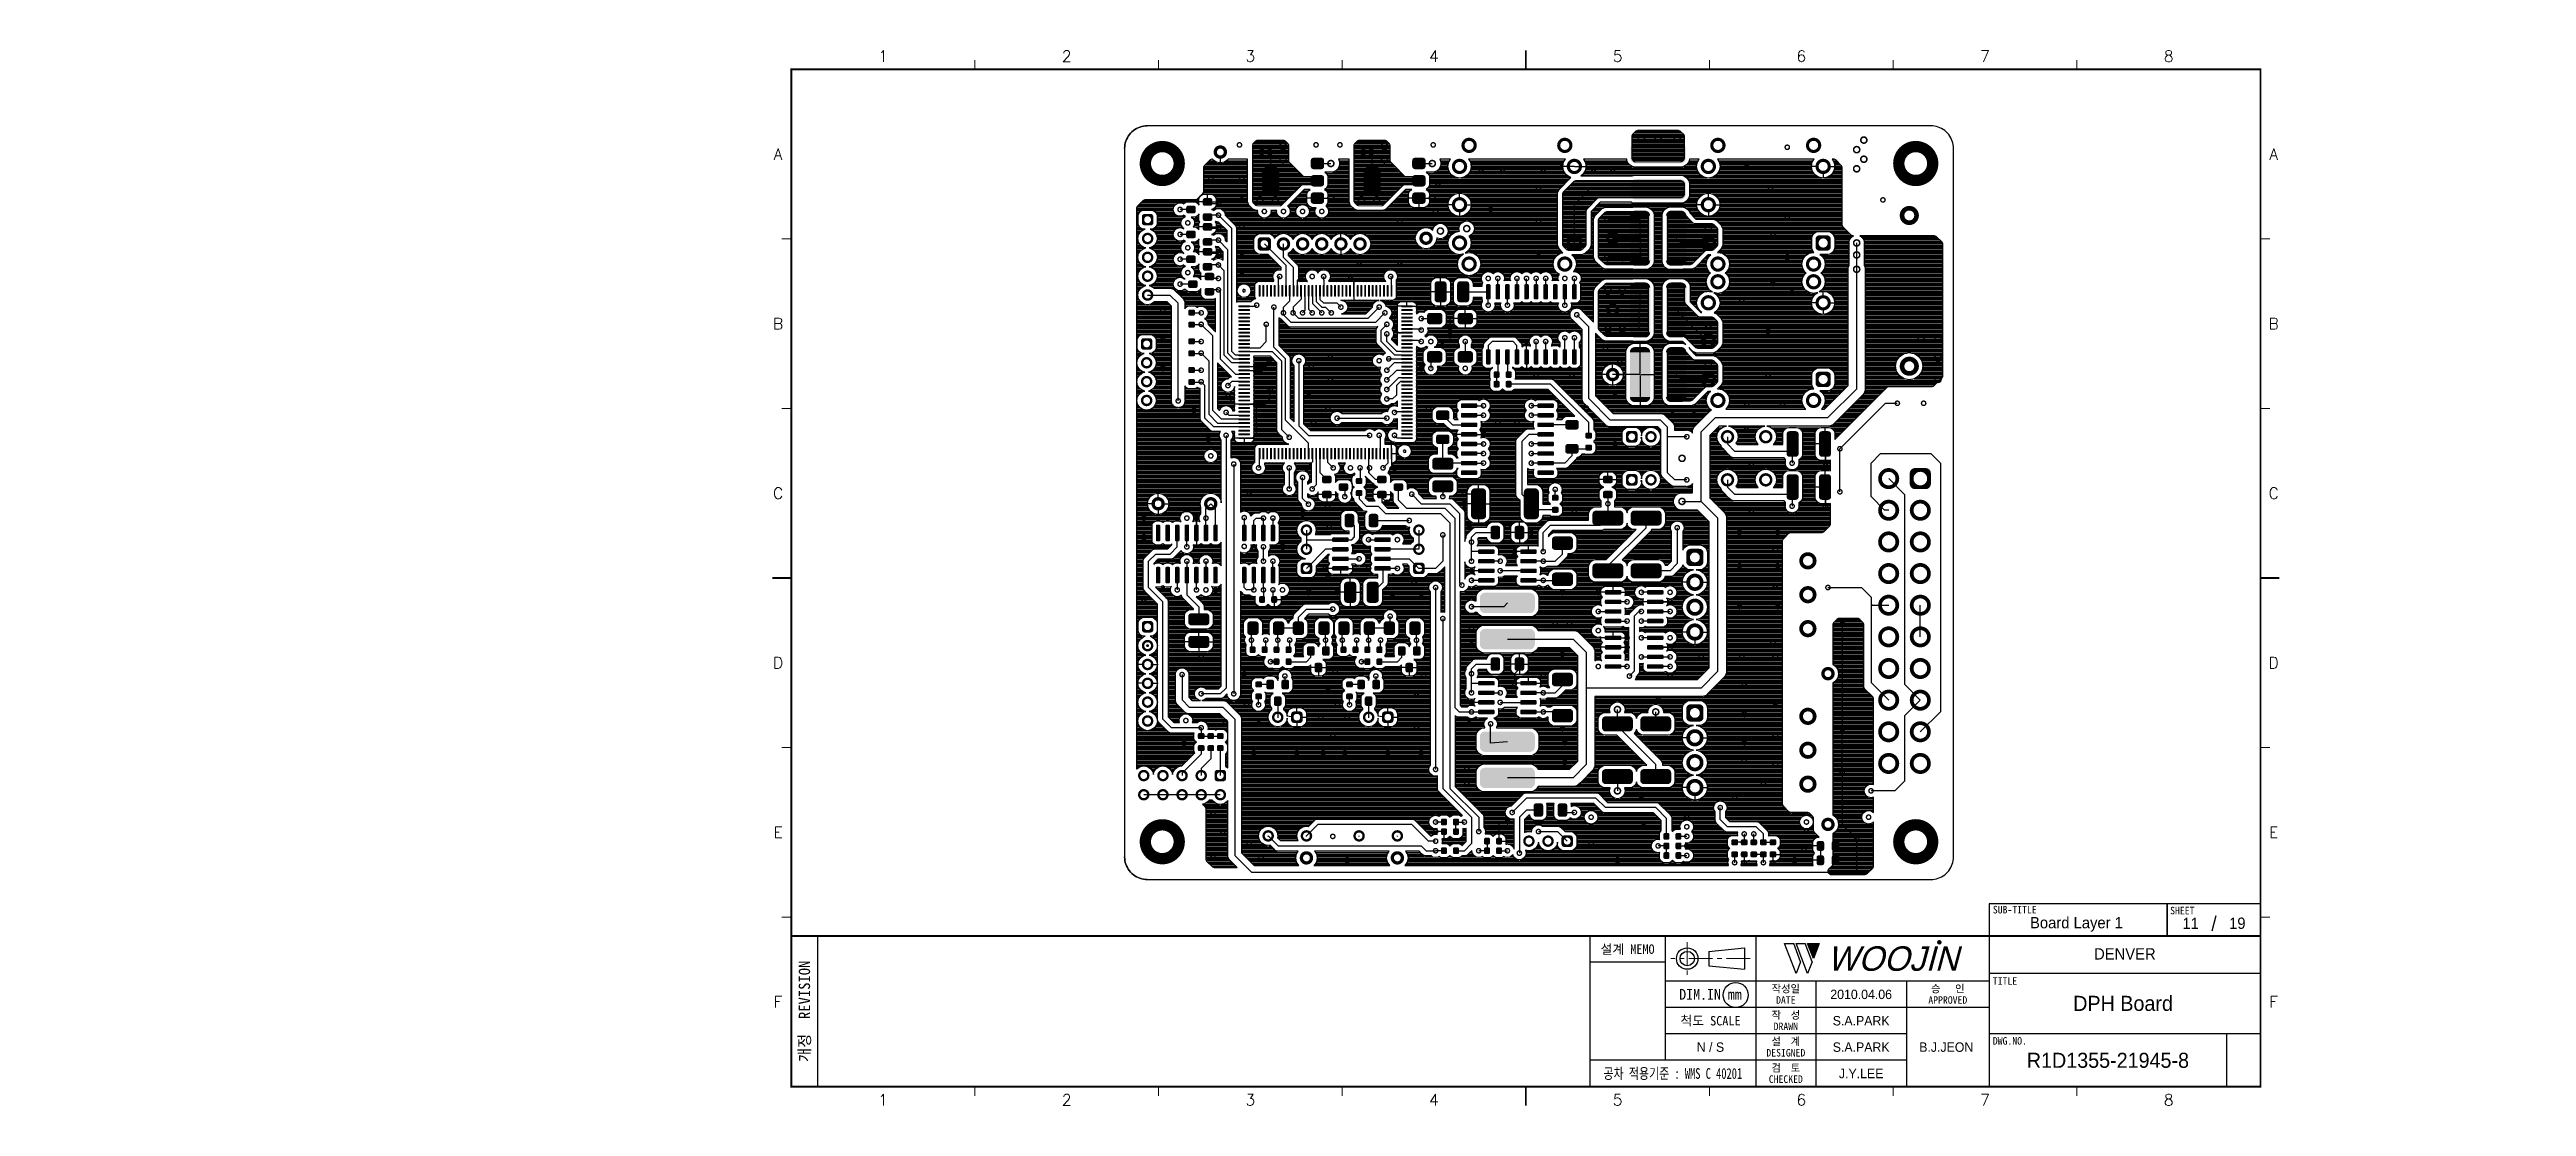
# Model space of a CAD drawing. Extents: x 295 to 953, y 10 to 290.
import ezdxf
from ezdxf.enums import TextEntityAlignment as Align

# ---------------------------------------------------------------- set-up
doc = ezdxf.new("R2010")
doc.units = 0
doc.header["$LTSCALE"] = 5
doc.header["$MEASUREMENT"] = 0
doc.linetypes.add('CENTER', pattern=[2, 1.25, -0.25, 0.25, -0.25])
doc.layers.get('0').update_dxf_attribs({"linetype": 'CONTINUOUS', "lineweight": 25})
for name, color, linetype in [('130409_DV-DPH-A6_TOP', 5, 'CONTINUOUS'), ('SHEET', 3, 'CONTINUOUS'), ('문자', 4, 'CONTINUOUS'), ('테두리', 3, 'CONTINUOUS')]:
    doc.layers.add(name, color=color, linetype=linetype)
for name, color, linetype, lineweight in [('2', 2, 'CENTER', 13), ('4', 4, 'CONTINUOUS', 18), ('6', 6, 'CONTINUOUS', 13)]:
    doc.layers.add(name, color=color, linetype=linetype, lineweight=lineweight)
doc.styles.add('MARK', font='ARLRDBD.TTF')
doc.styles.get("Standard").update_dxf_attribs({"font": 'simplex.shx'})
doc.styles.add('굴림', font='')
doc.styles.add('굴림체', font='')
doc.styles.get('굴림').set_extended_font_data('Gulim')
doc.styles.get('굴림체').set_extended_font_data('GulimChe')

msp = doc.modelspace()

# ---------------------------------------------------------------- texts
at = {"color": 4, "style": '굴림'}
for s, p in [('2010.04.06', (775.98, 39.5)), ('S.A.PARK', (775.98, 32.5)), ('S.A.PARK', (775.98, 25.5)), ('B.J.JEON', (798.57, 25.5)), ('J.Y.LEE', (775.98, 18.5))]:
    msp.add_text(s, height=2.5, dxfattribs=at).set_placement(p, align=Align.MIDDLE_CENTER)
at = {"layer": '4', "style": '굴림'}
for s, p in [('Board Layer 1', (833.13, 58.53)), ('11', (863.44, 58.33)), ('19', (875.83, 58.38)), ('DENVER', (845.98, 50.24))]:
    msp.add_text(s, height=3, dxfattribs=at).set_placement(p, align=Align.MIDDLE_CENTER)
at = {"layer": '6', "char_height": 3.5278, "width": 39.2183, "attachment_point": 4}
for insert in [(295.11, 181.28), (295.11, 173.63)]:
    msp.add_mtext('{\\f굴림|b0|i0|c129;\\C7;', dxfattribs=dict(at, insert=insert))
at = {"layer": '6', "color": 4, "char_height": 3, "attachment_point": 4, "style": '굴림체'}
for insert, width in [((905.28, 137.42), 36.962), ((952.58, 106.26), 52.2944), ((952.58, 102.14), 52.2944), ((573.67, 73.54), 36.962)]:
    msp.add_mtext('{\\f굴림|b0|i0|c129;\\C7;', dxfattribs=dict(at, insert=insert, width=width))
at = {"layer": '문자', "style": '굴림'}
for s, height, p in [('DPH Board', 4, (845.5, 37.11)), ('N / S', 2.5, (735.98, 25.5)), ('R1D1355-21945-8', 4, (841.48, 22))]:
    msp.add_text(s, height=height, dxfattribs=at).set_placement(p, align=Align.MIDDLE_CENTER)

# ---------------------------------------------------------------- blocks, each defined once
blk = doc.blocks.new('B')
at = {"layer": '문자'}
blk.add_hatch(color=256, dxfattribs=at).paths.add_polyline_path([(13.79, 10), (15.31, 6), (16.84, 10)])
at = {"color": 4, "const_width": 0.6}
blk.add_lwpolyline([(48.46, 10.32, 1), (49.06, 10.32, 1)], format="xyb", close=True, dxfattribs=at)
at = {"layer": '문자'}
for p, q in [((10.73, 2), (7.68, 10)), ((7.68, 10), (10.09, 10)), ((11.94, 5.16), (10.09, 10)), ((10.73, 10), (13.15, 10)), ((13.79, 2), (10.73, 10)), ((14.99, 5.16), (13.15, 10)), ((13.79, 10), (16.84, 10)), ((15.31, 6), (13.79, 10)), ((16.84, 10), (15.31, 6)), ((11.94, 5.16), (10.73, 2)), ((14.99, 5.16), (13.79, 2))]:
    blk.add_line(p, q, dxfattribs=at)
at = {"layer": '문자', "style": 'MARK', "oblique": 15}
blk.add_text('WOOJIN', height=6.5, dxfattribs=at).set_placement((36.4, 6), align=Align.MIDDLE_CENTER)
blk = doc.blocks.new('C')
blk.add_line((15, 285), (15, 285))
at = {"layer": '2'}
for p, q in [((252.83, 53.35), (252.83, 44.65)), ((269.53, 49), (248.48, 49))]:
    blk.add_line(p, q, dxfattribs=at)
at = {"layer": 'SHEET'}
for p, q in [((393.14, 60.3), (392.07, 56.28)), ((22, 55), (22, 15)), ((227, 55), (227, 15)), ((247, 55), (247, 22)), ((271, 55), (271, 15)), ((271, 55), (271, 15)), ((333, 55), (333, 15)), ((247, 48), (227, 48)), ((333, 43), (247, 43)), ((287, 43), (287, 15)), ((311, 43), (311, 15)), ((405, 45), (333, 45)), ((333, 36), (247, 36)), ((311, 29), (247, 29)), ((405, 29), (333, 29)), ((396, 29), (396, 15)), ((311, 22), (227, 22))]:
    blk.add_line(p, q, dxfattribs=at)
at = {"layer": 'SHEET', "color": 4}
for p, q in [((258.53, 50.9), (268.03, 51.85)), ((258.53, 50.9), (258.53, 47.1)), ((258.53, 47.1), (268.03, 46.15)), ((268.03, 51.85), (268.03, 46.15))]:
    blk.add_line(p, q, dxfattribs=at)
at = {"layer": 'SHEET'}
for points in [[(333, 55), (380.19, 55), (380.19, 63.49), (333, 63.49)], [(380.19, 55), (405, 55), (405, 63.49), (380.19, 63.49)]]:
    blk.add_lwpolyline(points, close=True, dxfattribs=at)
at = {"layer": 'SHEET', "color": 4}
for radius in [2.85, 1.9]:
    blk.add_circle((252.83, 49), radius, dxfattribs=at)
at = {"layer": 'SHEET'}
blk.add_circle((265.7, 39.32), 3.32, dxfattribs=at)
at = {"layer": '테두리'}
blk.add_line((405, 285), (405, 15), dxfattribs=at)
for points, const_width in [([(210, 290), (210, 285)], 0.5), ([(15, 285), (15, 15), (405, 15), (405, 285), (15, 285)], 0.5), ([(63.75, 287.5), (63.75, 285)], 0.3), ([(112.5, 287.5), (112.5, 285)], 0.3), ([(161.25, 287.5), (161.25, 285)], 0.3), ([(258.75, 287.5), (258.75, 285)], 0.3), ([(307.5, 287.5), (307.5, 285)], 0.3), ([(356.25, 287.5), (356.25, 285)], 0.3), ([(12.5, 240), (15, 240)], 0.3), ([(407.5, 240), (405, 240)], 0.3), ([(12.5, 195), (15, 195)], 0.3), ([(407.5, 195), (405, 195)], 0.3), ([(10, 150), (15, 150)], 0.5), ([(410, 150), (405, 150)], 0.5), ([(12.5, 105), (15, 105)], 0.3), ([(407.5, 105), (405, 105)], 0.3), ([(12.5, 60), (15, 60)], 0.3), ([(407.5, 60), (405, 60)], 0.3), ([(15, 55), (405, 55)], 0.5), ([(63.75, 12.5), (63.75, 15)], 0.3), ([(112.5, 12.5), (112.5, 15)], 0.3), ([(161.25, 12.5), (161.25, 15)], 0.3), ([(210, 10), (210, 15)], 0.5), ([(258.75, 12.5), (258.75, 15)], 0.3), ([(307.5, 12.5), (307.5, 15)], 0.3), ([(356.25, 12.5), (356.25, 15)], 0.3)]:
    blk.add_lwpolyline(points, dxfattribs=dict(at, const_width=const_width))
blk.add_blockref('B', (271, 43))
at = {"layer": '문자'}
for s, p in [('1', (39.38, 288.5)), ('2', (88.12, 288.5)), ('3', (136.88, 288.5)), ('4', (185.62, 288.5)), ('5', (234.38, 288.5)), ('6', (283.12, 288.5)), ('7', (331.88, 288.5)), ('8', (380.62, 288.5)), ('A', (11.5, 262.5)), ('A', (408.5, 262.5)), ('B', (11.5, 217.5)), ('B', (408.5, 217.5)), ('C', (11.5, 172.5)), ('C', (408.5, 172.5)), ('D', (11.5, 127.5)), ('D', (408.5, 127.5)), ('E', (11.5, 82.5)), ('E', (408.5, 82.5)), ('F', (11.5, 37.5)), ('F', (408.5, 37.5)), ('1', (39.38, 11.5)), ('2', (88.12, 11.5)), ('3', (136.88, 11.5)), ('4', (185.62, 11.5)), ('5', (234.38, 11.5)), ('6', (283.12, 11.5)), ('7', (331.88, 11.5)), ('8', (380.62, 11.5))]:
    blk.add_text(s, height=3, dxfattribs=at).set_placement(p, align=Align.MIDDLE)
at = {"layer": '문자', "style": '굴림체'}
for s, height, p in [('SUB-TITLE', 2, (339.77, 61.98)), ('SHEET', 2, (384.24, 61.74)), ('설계 MEMO', 2.5, (237, 51.5)), ('DIM.IN mm', 2.85, (259, 39.5)), ('작성일', 2, (279, 41)), ('승   인', 2, (322, 41)), ('척도 SCALE', 2.5, (259, 32.5)), ('작  성', 2, (279, 34)), ('DATE', 2, (279, 38)), ('APPROVED', 2, (322, 38)), ('설  계', 2, (279, 27)), ('DRAWN', 2, (279, 31)), ('DESIGNED', 2, (279, 24)), ('검  토', 2, (279, 20)), ('CHECKED', 2, (279, 17))]:
    blk.add_text(s, height=height, dxfattribs=at).set_placement(p, align=Align.MIDDLE_CENTER)
blk.add_text('개정  REVISION', height=3, rotation=90, dxfattribs=at).set_placement((18.5, 35), align=Align.MIDDLE_CENTER)
for s, p in [('TITLE', (333.95, 42.05)), ('DWG.NO.', (333.95, 26.15))]:
    blk.add_text(s, height=2, dxfattribs=at).set_placement(p)
at = {"layer": '문자', "style": '굴림체', "width": 0.75}
blk.add_text('공차 적용기준 : WMS C 40201', height=2.85, dxfattribs=at).set_placement((249, 18.5), align=Align.MIDDLE_CENTER)

# ---------------------------------------------------------------- linework, layer by layer
msp.add_line((491.98, 15), (491.98, 15))
msp.add_line((491.98, 15), (491.98, 15))
for points, const_width in [([(585.98, 260, 1), (594.97, 260, 1)], 3), ([(604.54, 263.04, 1), (607.22, 263.04, 1)], 0.879), ([(610.38, 264.95, 1), (611.54, 264.95, 1)], 0.363), ([(616.6, 263.04, 1), (619.28, 263.04, 1)], 0.879), ([(621.71, 264.56, 1), (623.32, 264.56, 1)], 0.417), ([(630.7, 264.95, 1), (631.86, 264.95, 1)], 0.363), ([(637.05, 264.95, 1), (638.21, 264.95, 1)], 0.363), ([(643.53, 263.04, 1), (646.21, 263.04, 1)], 0.879), ([(648.63, 264.56, 1), (650.25, 264.56, 1)], 0.417), ([(661.81, 264.95, 1), (662.97, 264.95, 1)], 0.363), ([(670.3, 264.82, 1), (673.53, 264.82, 1)], 0.833), ([(695.7, 264.82, 1), (698.93, 264.82, 1)], 0.833), ([(716.83, 266.85, 1), (718.45, 266.85, 1)], 0.417), ([(721.27, 266.85, 1), (722.89, 266.85, 1)], 0.417), ([(726.35, 266.85, 1), (727.97, 266.85, 1)], 0.417), ([(736.34, 264.82, 1), (739.57, 264.82, 1)], 0.833), ([(755.79, 264.31, 1), (756.95, 264.31, 1)], 0.363), ([(761.74, 264.82, 1), (764.97, 264.82, 1)], 0.833), ([(773.98, 263.68, 1), (775.6, 263.68, 1)], 0.417), ([(775.88, 266.22, 1), (777.5, 266.22, 1)], 0.417), ([(785.97, 260, 1), (794.97, 260, 1)], 3), ([(602.76, 256.06, 1), (603.92, 256.06, 1)], 0.363), ([(611.01, 256.06, 1), (612.17, 256.06, 1)], 0.363), ([(621.71, 261.01, 1), (623.32, 261.01, 1)], 0.417), ([(631.02, 260.02, 1), (632.29, 260.02, 1)], 1.27), ([(631.4, 260.02, 1), (631.91, 260.02, 1)], 0.508), ([(634.41, 259.99, 1), (636.02, 259.99, 1)], 0.417), ([(648.63, 261.01, 1), (650.25, 261.01, 1)], 0.417), ([(657.95, 260.02, 1), (659.22, 260.02, 1)], 1.27), ([(661.33, 259.99, 1), (662.95, 259.99, 1)], 0.417), ([(667.76, 259.23, 1), (670.99, 259.23, 1)], 0.833), ([(674.51, 258.6, 1), (675.67, 258.6, 1)], 0.363), ([(680.23, 258.6, 1), (681.39, 258.6, 1)], 0.363), ([(691.02, 258.6, 1), (692.18, 258.6, 1)], 0.363), ([(698.24, 259.23, 1), (701.47, 259.23, 1)], 0.833), ([(704.36, 258.6, 1), (705.52, 258.6, 1)], 0.363), ([(709.44, 258.6, 1), (710.6, 258.6, 1)], 0.363), ([(733.8, 259.23, 1), (737.03, 259.23, 1)], 0.833), ([(745, 259.87, 1), (746.16, 259.87, 1)], 0.363), ([(764.28, 259.23, 1), (767.51, 259.23, 1)], 0.833), ([(773.98, 258.6, 1), (775.6, 258.6, 1)], 0.417), ([(775.88, 261.14, 1), (777.5, 261.14, 1)], 0.417), ([(604.79, 249.32, 1), (605.95, 249.32, 1)], 0.363), ([(611.01, 250.34, 1), (612.17, 250.34, 1)], 0.363), ([(615.61, 250.34, 1), (617.23, 250.34, 1)], 0.417), ([(619.67, 250.34, 1), (621.29, 250.34, 1)], 0.417), ([(634.41, 250.85, 1), (636.02, 250.85, 1)], 0.417), ([(642.53, 250.34, 1), (644.15, 250.34, 1)], 0.417), ([(646.6, 250.34, 1), (648.21, 250.34, 1)], 0.417), ([(657.95, 250.82, 1), (659.22, 250.82, 1)], 1.27), ([(661.33, 250.85, 1), (662.95, 250.85, 1)], 0.417), ([(663.08, 254.79, 1), (664.24, 254.79, 1)], 0.363), ([(667.76, 249.07, 1), (670.99, 249.07, 1)], 0.833), ([(689.75, 253.52, 1), (690.91, 253.52, 1)], 0.363), ([(733.8, 249.07, 1), (737.03, 249.07, 1)], 0.833), ([(751.35, 253.52, 1), (752.51, 253.52, 1)], 0.363), ([(781.19, 250.34, 1), (782.35, 250.34, 1)], 0.363), ([(594.63, 247.8, 1), (595.79, 247.8, 1)], 0.363), ([(596.66, 244.24, 1), (597.82, 244.24, 1)], 0.363), ([(604.79, 246.28, 1), (605.95, 246.28, 1)], 0.363), ([(604.79, 242.72, 1), (605.95, 242.72, 1)], 0.363), ([(611.01, 243.36, 1), (612.17, 243.36, 1)], 0.363), ([(616.98, 247.29, 1), (618.14, 247.29, 1)], 0.363), ([(622.06, 247.29, 1), (623.22, 247.29, 1)], 0.363), ([(627.14, 247.29, 1), (628.3, 247.29, 1)], 0.363), ([(632.22, 247.29, 1), (633.38, 247.29, 1)], 0.363), ([(652.92, 244.63, 1), (654.08, 244.63, 1)], 0.363), ([(662.45, 247.17, 1), (663.61, 247.17, 1)], 0.363), ([(670.47, 242.72, 1), (672.09, 242.72, 1)], 0.417), ([(677.05, 247.8, 1), (678.21, 247.8, 1)], 0.363), ([(689.75, 244.63, 1), (690.91, 244.63, 1)], 0.363), ([(707.94, 245.26, 1), (709.56, 245.26, 1)], 0.417), ([(711.75, 245.26, 1), (713.37, 245.26, 1)], 0.417), ([(734.61, 242.72, 1), (736.23, 242.72, 1)], 0.417), ([(755.79, 245.9, 1), (756.95, 245.9, 1)], 0.363), ([(786.84, 246.21, 1), (790.68, 246.21, 1)], 1.24), ([(585.36, 240.1, 1), (587.79, 240.1, 1)], 0.625), ([(594.63, 241.2, 1), (595.79, 241.2, 1)], 0.363), ([(596.66, 237.64, 1), (597.82, 237.64, 1)], 0.363), ([(604.79, 239.67, 1), (605.95, 239.67, 1)], 0.363), ([(604.79, 236.12, 1), (605.95, 236.12, 1)], 0.363), ([(611.01, 236.37, 1), (612.17, 236.37, 1)], 0.363), ([(621.25, 238.66, 1), (624.03, 238.66, 1)], 0.777), ([(626.33, 238.66, 1), (629.11, 238.66, 1)], 0.777), ([(631.41, 238.66, 1), (634.19, 238.66, 1)], 0.777), ([(636.49, 238.66, 1), (639.27, 238.66, 1)], 0.777), ([(641.57, 238.66, 1), (644.35, 238.66, 1)], 0.777), ([(659.15, 240.18, 1), (661.83, 240.18, 1)], 0.879), ([(663.49, 242.09, 1), (665.11, 242.09, 1)], 0.417), ([(667.76, 238.91, 1), (670.99, 238.91, 1)], 0.833), ([(689.75, 236.37, 1), (690.91, 236.37, 1)], 0.363), ([(708.68, 240.18, 1), (711.36, 240.18, 1)], 0.879), ([(733.8, 238.91, 1), (737.03, 238.91, 1)], 0.833), ([(751.98, 240.82, 1), (753.14, 240.82, 1)], 0.363), ([(773.98, 238.91, 1), (775.6, 238.91, 1)], 0.417), ([(773.98, 235.74, 1), (775.6, 235.74, 1)], 0.417), ([(585.36, 235.1, 1), (587.79, 235.1, 1)], 0.625), ([(585.36, 230.1, 1), (587.79, 230.1, 1)], 0.625), ([(594.63, 234.59, 1), (595.79, 234.59, 1)], 0.363), ([(596.66, 231.04, 1), (597.82, 231.04, 1)], 0.363), ([(604.79, 233.07, 1), (605.95, 233.07, 1)], 0.363), ([(604.79, 229.51, 1), (605.95, 229.51, 1)], 0.363), ([(611.01, 231.29, 1), (612.17, 231.29, 1)], 0.363), ([(621.05, 230.02, 1), (622.21, 230.02, 1)], 0.363), ([(626.63, 230.02, 1), (627.79, 230.02, 1)], 0.363), ([(629.68, 230.02, 1), (630.84, 230.02, 1)], 0.363), ([(632.73, 230.02, 1), (633.89, 230.02, 1)], 0.363), ([(639.84, 230.02, 1), (641, 230.02, 1)], 0.363), ([(642.13, 233.83, 1), (643.29, 233.83, 1)], 0.363), ([(650.51, 230.02, 1), (651.67, 230.02, 1)], 0.363), ([(652.92, 233.83, 1), (654.08, 233.83, 1)], 0.363), ([(670.3, 233.32, 1), (673.53, 233.32, 1)], 0.833), ([(676.42, 229.51, 1), (677.58, 229.51, 1)], 0.363), ([(678.96, 229.51, 1), (680.12, 229.51, 1)], 0.363), ([(684.04, 229.51, 1), (685.2, 229.51, 1)], 0.363), ([(686.58, 229.51, 1), (687.74, 229.51, 1)], 0.363), ([(689.12, 229.51, 1), (690.28, 229.51, 1)], 0.363), ([(691.66, 229.51, 1), (692.82, 229.51, 1)], 0.363), ([(695.7, 233.32, 1), (698.93, 233.32, 1)], 0.833), ([(696.74, 229.51, 1), (697.9, 229.51, 1)], 0.363), ([(699.28, 229.51, 1), (700.44, 229.51, 1)], 0.363), ([(707.94, 235.1, 1), (709.56, 235.1, 1)], 0.417), ([(711.75, 235.1, 1), (713.37, 235.1, 1)], 0.417), ([(736.34, 233.32, 1), (739.57, 233.32, 1)], 0.833), ([(736.34, 228.62, 1), (739.57, 228.62, 1)], 0.833), ([(755.79, 235.1, 1), (756.95, 235.1, 1)], 0.363), ([(761.74, 233.32, 1), (764.97, 233.32, 1)], 0.833), ([(761.74, 228.62, 1), (764.97, 228.62, 1)], 0.833), ([(773.98, 231.93, 1), (775.6, 231.93, 1)], 0.417), ([(585.36, 225.1, 1), (587.79, 225.1, 1)], 0.625), ([(594.63, 227.99, 1), (595.79, 227.99, 1)], 0.363), ([(604.79, 226.46, 1), (605.95, 226.46, 1)], 0.363), ([(624.19, 226.22, 1), (624.44, 226.22, 1)], 0.254), ([(627.19, 226.22, 1), (627.44, 226.22, 1)], 0.254), ([(629.19, 226.22, 1), (629.44, 226.22, 1)], 0.254), ([(676.74, 225.96, 1), (677.25, 225.96, 1)], 0.508), ([(707.94, 226.21, 1), (709.56, 226.21, 1)], 0.417), ([(711.75, 226.21, 1), (713.37, 226.21, 1)], 0.417), ([(733.8, 223.04, 1), (737.03, 223.04, 1)], 0.833), ([(743.73, 223.67, 1), (744.89, 223.67, 1)], 0.363), ([(751.98, 228.12, 1), (753.14, 228.12, 1)], 0.363), ([(757.06, 225.58, 1), (758.22, 225.58, 1)], 0.363), ([(764.28, 223.04, 1), (767.51, 223.04, 1)], 0.833), ([(590.06, 220.88, 1), (591.22, 220.88, 1)], 0.363), ([(600.22, 220.37, 1), (601.38, 220.37, 1)], 0.363), ([(600.22, 217.32, 1), (601.38, 217.32, 1)], 0.363), ([(614.95, 222.4, 1), (616.11, 222.4, 1)], 0.363), ([(617.49, 217.32, 1), (618.65, 217.32, 1)], 0.363), ([(619.52, 221.89, 1), (620.68, 221.89, 1)], 0.363), ([(622.06, 220.37, 1), (623.22, 220.37, 1)], 0.363), ([(624.6, 220.37, 1), (625.76, 220.37, 1)], 0.363), ([(627.14, 220.37, 1), (628.3, 220.37, 1)], 0.363), ([(629.68, 220.37, 1), (630.84, 220.37, 1)], 0.363), ([(632.22, 220.37, 1), (633.38, 220.37, 1)], 0.363), ([(634.76, 220.37, 1), (635.92, 220.37, 1)], 0.363), ([(637.3, 221.89, 1), (638.46, 221.89, 1)], 0.363), ([(647.46, 221.89, 1), (648.62, 221.89, 1)], 0.363), ([(648.99, 220.37, 1), (650.15, 220.37, 1)], 0.363), ([(649.49, 217.32, 1), (650.65, 217.32, 1)], 0.363), ([(651.53, 219.86, 1), (652.69, 219.86, 1)], 0.363), ([(658.64, 218.84, 1), (659.8, 218.84, 1)], 0.363), ([(676.42, 222.4, 1), (677.58, 222.4, 1)], 0.363), ([(681.5, 222.4, 1), (682.66, 222.4, 1)], 0.363), ([(696.74, 222.4, 1), (697.9, 222.4, 1)], 0.363), ([(699.91, 219.86, 1), (701.07, 219.86, 1)], 0.363), ([(707.94, 216.05, 1), (709.56, 216.05, 1)], 0.417), ([(708.68, 221.13, 1), (711.36, 221.13, 1)], 0.879), ([(711.75, 216.05, 1), (713.37, 216.05, 1)], 0.417), ([(734.61, 217.32, 1), (736.23, 217.32, 1)], 0.417), ([(590.06, 213.26, 1), (591.22, 213.26, 1)], 0.363), ([(600.22, 212.75, 1), (601.38, 212.75, 1)], 0.363), ([(600.22, 209.7, 1), (601.38, 209.7, 1)], 0.363), ([(612.09, 211.11, 1), (612.34, 211.11, 1)], 0.254), ([(612.09, 211.11, 1), (612.34, 211.11, 1)], 0.254), ([(649.49, 214.78, 1), (650.65, 214.78, 1)], 0.363), ([(655.29, 216.11, 1), (655.54, 216.11, 1)], 0.254), ([(655.29, 216.11, 1), (655.54, 216.11, 1)], 0.254), ([(658.64, 215.8, 1), (659.8, 215.8, 1)], 0.363), ([(658.64, 212.75, 1), (659.8, 212.75, 1)], 0.363), ([(661.18, 212.75, 1), (662.34, 212.75, 1)], 0.363), ([(664.23, 212.75, 1), (665.39, 212.75, 1)], 0.363), ([(666.26, 215.42, 1), (667.42, 215.42, 1)], 0.363), ([(670.32, 212.75, 1), (671.48, 212.75, 1)], 0.363), ([(686.58, 212.75, 1), (687.74, 212.75, 1)], 0.363), ([(689.12, 212.75, 1), (690.28, 212.75, 1)], 0.363), ([(691.66, 212.75, 1), (692.82, 212.75, 1)], 0.363), ([(696.74, 213.76, 1), (697.9, 213.76, 1)], 0.363), ([(699.28, 213.76, 1), (700.44, 213.76, 1)], 0.363), ([(707.53, 210.97, 1), (708.69, 210.97, 1)], 0.363), ([(733.8, 212.88, 1), (737.03, 212.88, 1)], 0.833), ([(750.71, 215.42, 1), (751.87, 215.42, 1)], 0.363), ([(791.12, 213.51, 1), (792.74, 213.51, 1)], 0.417), ([(795.57, 213.51, 1), (797.19, 213.51, 1)], 0.417), ([(585.11, 207.12, 1), (587.53, 207.12, 1)], 0.625), ([(590.06, 205.64, 1), (591.22, 205.64, 1)], 0.363), ([(600.22, 205.13, 1), (601.38, 205.13, 1)], 0.363), ([(612.09, 208.11, 1), (612.34, 208.11, 1)], 0.254), ([(612.09, 206.11, 1), (612.34, 206.11, 1)], 0.254), ([(612.09, 206.11, 1), (612.34, 206.11, 1)], 0.254), ([(618.25, 207.16, 1), (619.41, 207.16, 1)], 0.363), ([(626.13, 207.67, 1), (627.29, 207.67, 1)], 0.363), ([(629.43, 205.89, 1), (630.59, 205.89, 1)], 0.363), ([(634.51, 208.43, 1), (635.67, 208.43, 1)], 0.363), ([(647.46, 207.67, 1), (648.62, 207.67, 1)], 0.363), ([(649.49, 205.13, 1), (650.65, 205.13, 1)], 0.363), ([(650, 208.18, 1), (651.16, 208.18, 1)], 0.363), ([(655.29, 208.11, 1), (655.54, 208.11, 1)], 0.254), ([(658.64, 205.64, 1), (659.8, 205.64, 1)], 0.363), ([(661.18, 205.64, 1), (662.34, 205.64, 1)], 0.363), ([(670.32, 205.64, 1), (671.48, 205.64, 1)], 0.363), ([(689.12, 203.99, 1), (690.28, 203.99, 1)], 0.363), ([(698.64, 203.99, 1), (699.8, 203.99, 1)], 0.363), ([(708.68, 203.99, 1), (711.36, 203.99, 1)], 0.879), ([(711.34, 207.8, 1), (712.5, 207.8, 1)], 0.363), ([(733.8, 202.72, 1), (737.03, 202.72, 1)], 0.833), ([(734.61, 206.53, 1), (736.23, 206.53, 1)], 0.417), ([(750.71, 203.99, 1), (751.87, 203.99, 1)], 0.363), ([(786.84, 206.2, 1), (790.68, 206.2, 1)], 1.24), ([(795.57, 208.43, 1), (797.19, 208.43, 1)], 0.417), ([(585.11, 202.12, 1), (587.53, 202.12, 1)], 0.625), ([(585.11, 197.12, 1), (587.53, 197.12, 1)], 0.625), ([(594.12, 197, 1), (595.28, 197, 1)], 0.363), ([(600.22, 202.08, 1), (601.38, 202.08, 1)], 0.363), ([(607.33, 201.06, 1), (608.49, 201.06, 1)], 0.363), ([(607.33, 198.02, 1), (608.49, 198.02, 1)], 0.363), ([(618.51, 200.05, 1), (619.67, 200.05, 1)], 0.363), ([(628.79, 198.27, 1), (629.95, 198.27, 1)], 0.363), ([(634.51, 202.72, 1), (635.67, 202.72, 1)], 0.363), ([(649.49, 202.59, 1), (650.65, 202.59, 1)], 0.363), ([(649.49, 200.05, 1), (650.65, 200.05, 1)], 0.363), ([(649.49, 197.51, 1), (650.65, 197.51, 1)], 0.363), ([(655.29, 203.11, 1), (655.54, 203.11, 1)], 0.254), ([(710.07, 198.27, 1), (711.23, 198.27, 1)], 0.363), ([(736.34, 197.13, 1), (739.57, 197.13, 1)], 0.833), ([(761.74, 197.13, 1), (764.97, 197.13, 1)], 0.833), ([(795.57, 202.72, 1), (797.19, 202.72, 1)], 0.417), ([(598.31, 194.46, 1), (599.47, 194.46, 1)], 0.363), ([(606.82, 193.95, 1), (607.98, 193.95, 1)], 0.363), ([(612.09, 191.12, 1), (612.34, 191.12, 1)], 0.254), ([(630.06, 191.29, 1), (631.22, 191.29, 1)], 0.363), ([(633.87, 195.1, 1), (635.03, 195.1, 1)], 0.363), ([(636.29, 192.43, 1), (637.45, 192.43, 1)], 0.363), ([(649.49, 192.43, 1), (650.65, 192.43, 1)], 0.363), ([(651.53, 193.95, 1), (652.69, 193.95, 1)], 0.363), ([(660.54, 195.1, 1), (661.7, 195.1, 1)], 0.363), ([(675.15, 195.73, 1), (676.31, 195.73, 1)], 0.363), ([(675.15, 193.19, 1), (676.31, 193.19, 1)], 0.363), ([(678.96, 191.29, 1), (680.12, 191.29, 1)], 0.363), ([(684.04, 191.29, 1), (685.2, 191.29, 1)], 0.363), ([(687.85, 195.73, 1), (689.01, 195.73, 1)], 0.363), ([(687.85, 193.19, 1), (689.01, 193.19, 1)], 0.363), ([(702.45, 195.1, 1), (703.61, 195.1, 1)], 0.363), ([(725.31, 193.19, 1), (726.47, 193.19, 1)], 0.363), ([(731.03, 193.19, 1), (732.19, 193.19, 1)], 0.363), ([(745, 196.37, 1), (746.16, 196.37, 1)], 0.363), ([(754.52, 196.37, 1), (755.68, 196.37, 1)], 0.363), ([(785, 196.37, 1), (786.16, 196.37, 1)], 0.363), ([(791.99, 196.37, 1), (793.15, 196.37, 1)], 0.363), ([(602.12, 186.84, 1), (603.28, 186.84, 1)], 0.363), ([(606.82, 187.86, 1), (607.98, 187.86, 1)], 0.363), ([(623.59, 187.35, 1), (624.75, 187.35, 1)], 0.363), ([(644.92, 187.86, 1), (646.08, 187.86, 1)], 0.363), ([(647.46, 187.86, 1), (648.62, 187.86, 1)], 0.363), ([(651.53, 187.86, 1), (652.69, 187.86, 1)], 0.363), ([(675.15, 188.11, 1), (676.31, 188.11, 1)], 0.363), ([(675.15, 185.57, 1), (676.31, 185.57, 1)], 0.363), ([(687.85, 185.57, 1), (689.01, 185.57, 1)], 0.363), ([(710.07, 185.57, 1), (711.23, 185.57, 1)], 0.363), ([(717.51, 187.22, 1), (717.76, 187.22, 1)], 0.254), ([(718.97, 187.48, 1), (721.39, 187.48, 1)], 0.625), ([(729.12, 187.48, 1), (730.28, 187.48, 1)], 0.363), ([(739.06, 187.48, 1), (741.94, 187.48, 1)], 0.678), ([(745, 189.38, 1), (746.16, 189.38, 1)], 0.363), ([(749.22, 187.48, 1), (752.1, 187.48, 1)], 0.678), ([(769.76, 184.3, 1), (770.92, 184.3, 1)], 0.363), ([(602.76, 182.4, 1), (603.92, 182.4, 1)], 0.363), ([(608.85, 180.24, 1), (610.01, 180.24, 1)], 0.363), ([(615.46, 179.22, 1), (616.62, 179.22, 1)], 0.363), ([(623.59, 179.22, 1), (624.75, 179.22, 1)], 0.363), ([(628.16, 179.22, 1), (629.32, 179.22, 1)], 0.363), ([(629.19, 183.01, 1), (629.44, 183.01, 1)], 0.254), ([(629.19, 183.01, 1), (629.44, 183.01, 1)], 0.254), ([(632.19, 183.01, 1), (632.44, 183.01, 1)], 0.254), ([(635.27, 179.22, 1), (636.43, 179.22, 1)], 0.363), ([(639.84, 179.22, 1), (641, 179.22, 1)], 0.363), ([(642.38, 179.22, 1), (643.54, 179.22, 1)], 0.363), ([(644.92, 179.22, 1), (646.08, 179.22, 1)], 0.363), ([(648.48, 179.22, 1), (649.64, 179.22, 1)], 0.363), ([(651.53, 179.22, 1), (652.69, 179.22, 1)], 0.363), ([(675.15, 183.03, 1), (676.31, 183.03, 1)], 0.363), ([(675.15, 180.49, 1), (676.31, 180.49, 1)], 0.363), ([(687.85, 183.03, 1), (689.01, 183.03, 1)], 0.363), ([(687.85, 180.49, 1), (689.01, 180.49, 1)], 0.363), ([(718.97, 176.05, 1), (721.39, 176.05, 1)], 0.625), ([(727.62, 181.76, 1), (729.24, 181.76, 1)], 0.417), ([(739.06, 176.05, 1), (741.94, 176.05, 1)], 0.678), ([(746.27, 179.86, 1), (747.43, 179.86, 1)], 0.363), ([(749.22, 176.05, 1), (752.1, 176.05, 1)], 0.678), ([(757.06, 180.49, 1), (758.22, 180.49, 1)], 0.363), ([(765.95, 180.49, 1), (767.11, 180.49, 1)], 0.363), ([(780.99, 176.38, 1), (785.58, 176.38, 1)], 0.993), ([(588.03, 169.7, 1), (590.71, 169.7, 1)], 0.879), ([(602, 169.7, 1), (604.68, 169.7, 1)], 0.879), ([(612.92, 172.87, 1), (614.08, 172.87, 1)], 0.363), ([(623.59, 173.63, 1), (624.75, 173.63, 1)], 0.363), ([(627.14, 176.68, 1), (628.3, 176.68, 1)], 0.363), ([(629.68, 173.63, 1), (630.84, 173.63, 1)], 0.363), ([(638.32, 171.6, 1), (639.48, 171.6, 1)], 0.363), ([(656.1, 172.24, 1), (657.26, 172.24, 1)], 0.363), ([(664.35, 171.6, 1), (665.51, 171.6, 1)], 0.363), ([(670.07, 172.24, 1), (671.23, 172.24, 1)], 0.363), ([(694.2, 173.51, 1), (695.36, 173.51, 1)], 0.363), ([(717.51, 175.79, 1), (717.76, 175.79, 1)], 0.254), ([(727.62, 170.33, 1), (729.24, 170.33, 1)], 0.417), ([(729.12, 176.05, 1), (730.28, 176.05, 1)], 0.363), ([(769.76, 172.87, 1), (770.92, 172.87, 1)], 0.363), ([(584.98, 165.89, 1), (586.14, 165.89, 1)], 0.363), ([(596.41, 165.89, 1), (597.57, 165.89, 1)], 0.363), ([(598.95, 165.89, 1), (600.11, 165.89, 1)], 0.363), ([(601.49, 165.89, 1), (602.65, 165.89, 1)], 0.363), ([(611.65, 166.01, 1), (612.81, 166.01, 1)], 0.363), ([(616.73, 165.89, 1), (617.89, 165.89, 1)], 0.363), ([(619.27, 165.89, 1), (620.43, 165.89, 1)], 0.363), ([(627.14, 167.03, 1), (628.3, 167.03, 1)], 0.363), ([(628.67, 169.57, 1), (629.83, 169.57, 1)], 0.363), ([(633.75, 169.06, 1), (634.91, 169.06, 1)], 0.363), ([(634.25, 163.98, 1), (635.41, 163.98, 1)], 0.363), ([(649.49, 170.08, 1), (650.65, 170.08, 1)], 0.363), ([(655.46, 165.25, 1), (656.62, 165.25, 1)], 0.363), ([(670.07, 169.7, 1), (671.23, 169.7, 1)], 0.363), ([(681.5, 163.98, 1), (682.66, 163.98, 1)], 0.363), ([(699.28, 167.79, 1), (700.44, 167.79, 1)], 0.363), ([(708.17, 169.7, 1), (709.33, 169.7, 1)], 0.363), ([(746.27, 167.79, 1), (747.43, 167.79, 1)], 0.363), ([(757.06, 169.06, 1), (758.22, 169.06, 1)], 0.363), ([(765.95, 169.06, 1), (767.11, 169.06, 1)], 0.363), ([(780.99, 167.98, 1), (785.58, 167.98, 1)], 0.993), ([(789.39, 167.98, 1), (793.98, 167.98, 1)], 0.993), ([(584.98, 160.81, 1), (586.14, 160.81, 1)], 0.363), ([(596.41, 158.27, 1), (597.57, 158.27, 1)], 0.363), ([(611.65, 158.39, 1), (612.81, 158.39, 1)], 0.363), ([(614.19, 158.27, 1), (615.35, 158.27, 1)], 0.363), ([(616.73, 158.27, 1), (617.89, 158.27, 1)], 0.363), ([(621.81, 158.27, 1), (622.97, 158.27, 1)], 0.363), ([(627.53, 162.71, 1), (629.95, 162.71, 1)], 0.625), ([(627.53, 157.63, 1), (629.95, 157.63, 1)], 0.625), ([(644.67, 160.17, 1), (645.83, 160.17, 1)], 0.363), ([(652.29, 160.17, 1), (653.45, 160.17, 1)], 0.363), ([(657.37, 162.71, 1), (659.79, 162.71, 1)], 0.625), ([(657.37, 157.63, 1), (659.79, 157.63, 1)], 0.625), ([(664.35, 161.44, 1), (665.51, 161.44, 1)], 0.363), ([(671.34, 163.35, 1), (672.5, 163.35, 1)], 0.363), ([(671.97, 159.54, 1), (673.13, 159.54, 1)], 0.363), ([(687.85, 162.08, 1), (689.01, 162.08, 1)], 0.363), ([(726.58, 163.35, 1), (727.74, 163.35, 1)], 0.363), ([(743.09, 162.08, 1), (744.25, 162.08, 1)], 0.363), ([(752.62, 157.63, 1), (753.78, 157.63, 1)], 0.363), ([(753.25, 162.08, 1), (754.41, 162.08, 1)], 0.363), ([(780.99, 159.58, 1), (785.58, 159.58, 1)], 0.993), ([(789.39, 159.58, 1), (793.98, 159.58, 1)], 0.993), ([(596.41, 154.46, 1), (597.57, 154.46, 1)], 0.363), ([(601.49, 154.46, 1), (602.65, 154.46, 1)], 0.363), ([(616.73, 154.46, 1), (617.89, 154.46, 1)], 0.363), ([(619.27, 154.46, 1), (620.43, 154.46, 1)], 0.363), ([(633.24, 152.55, 1), (634.4, 152.55, 1)], 0.363), ([(642.13, 155.09, 1), (643.29, 155.09, 1)], 0.363), ([(644.67, 152.55, 1), (645.83, 152.55, 1)], 0.363), ([(652.29, 152.55, 1), (653.45, 152.55, 1)], 0.363), ([(671.97, 154.46, 1), (673.13, 154.46, 1)], 0.363), ([(671.97, 151.92, 1), (673.13, 151.92, 1)], 0.363), ([(679.59, 154.46, 1), (680.75, 154.46, 1)], 0.363), ([(679.59, 151.92, 1), (680.75, 151.92, 1)], 0.363), ([(683.4, 157, 1), (684.56, 157, 1)], 0.363), ([(691.02, 157, 1), (692.18, 157, 1)], 0.363), ([(691.02, 154.46, 1), (692.18, 154.46, 1)], 0.363), ([(743.09, 153.19, 1), (744.25, 153.19, 1)], 0.363), ([(753.25, 153.19, 1), (754.41, 153.19, 1)], 0.363), ([(760.05, 154.56, 1), (763.64, 154.56, 1)], 0.986), ([(780.99, 151.18, 1), (785.58, 151.18, 1)], 0.993), ([(789.39, 151.18, 1), (793.98, 151.18, 1)], 0.993), ([(584.98, 144.3, 1), (586.14, 144.3, 1)], 0.363), ([(593.87, 146.84, 1), (595.03, 146.84, 1)], 0.363), ([(598.95, 146.84, 1), (600.11, 146.84, 1)], 0.363), ([(601.49, 146.84, 1), (602.65, 146.84, 1)], 0.363), ([(604.03, 146.84, 1), (605.19, 146.84, 1)], 0.363), ([(614.19, 146.84, 1), (615.35, 146.84, 1)], 0.363), ([(616.73, 146.84, 1), (617.89, 146.84, 1)], 0.363), ([(619.27, 146.84, 1), (620.43, 146.84, 1)], 0.363), ([(621.81, 146.84, 1), (622.97, 146.84, 1)], 0.363), ([(628.79, 146.2, 1), (629.95, 146.2, 1)], 0.363), ([(633.87, 150.01, 1), (635.03, 150.01, 1)], 0.363), ([(636.41, 146.2, 1), (637.57, 146.2, 1)], 0.363), ([(651.02, 144.93, 1), (652.18, 144.93, 1)], 0.363), ([(656.73, 148.74, 1), (657.89, 148.74, 1)], 0.363), ([(658.64, 144.93, 1), (659.8, 144.93, 1)], 0.363), ([(662.45, 147.47, 1), (663.61, 147.47, 1)], 0.363), ([(669.43, 148.11, 1), (670.59, 148.11, 1)], 0.363), ([(671.97, 149.38, 1), (673.13, 149.38, 1)], 0.363), ([(691.02, 149.38, 1), (692.18, 149.38, 1)], 0.363), ([(696.1, 146.2, 1), (697.26, 146.2, 1)], 0.363), ([(705.63, 146.2, 1), (706.79, 146.2, 1)], 0.363), ([(717.06, 146.2, 1), (718.22, 146.2, 1)], 0.363), ([(724.68, 146.2, 1), (725.84, 146.2, 1)], 0.363), ([(730.05, 148.86, 1), (733.64, 148.86, 1)], 0.986), ([(752.62, 148.11, 1), (753.78, 148.11, 1)], 0.363), ([(760.05, 145.57, 1), (763.64, 145.57, 1)], 0.986), ([(766.59, 147.47, 1), (767.75, 147.47, 1)], 0.363), ([(780.99, 142.78, 1), (785.58, 142.78, 1)], 0.993), ([(789.39, 142.78, 1), (793.98, 142.78, 1)], 0.993), ([(635.14, 141.76, 1), (636.3, 141.76, 1)], 0.363), ([(650.38, 139.85, 1), (651.54, 139.85, 1)], 0.363), ([(664.35, 139.22, 1), (665.51, 139.22, 1)], 0.363), ([(671.97, 142.39, 1), (673.13, 142.39, 1)], 0.363), ([(694.2, 137.95, 1), (695.36, 137.95, 1)], 0.363), ([(698.01, 137.95, 1), (699.17, 137.95, 1)], 0.363), ([(705.63, 141.12, 1), (706.79, 141.12, 1)], 0.363), ([(705.63, 138.58, 1), (706.79, 138.58, 1)], 0.363), ([(713.25, 143.66, 1), (714.41, 143.66, 1)], 0.363), ([(713.25, 138.58, 1), (714.41, 138.58, 1)], 0.363), ([(717.06, 141.12, 1), (718.22, 141.12, 1)], 0.363), ([(717.06, 138.58, 1), (718.22, 138.58, 1)], 0.363), ([(724.68, 143.66, 1), (725.84, 143.66, 1)], 0.363), ([(724.68, 141.12, 1), (725.84, 141.12, 1)], 0.363), ([(730.05, 142.26, 1), (733.64, 142.26, 1)], 0.986), ([(743.09, 142.39, 1), (744.25, 142.39, 1)], 0.363), ([(753.25, 142.39, 1), (754.41, 142.39, 1)], 0.363), ([(760.05, 136.56, 1), (763.64, 136.56, 1)], 0.986), ([(770.4, 138.58, 1), (771.56, 138.58, 1)], 0.363), ([(585.36, 132.05, 1), (587.79, 132.05, 1)], 0.625), ([(586.38, 132.05, 1), (586.76, 132.05, 1)], 0.381), ([(613.55, 133.5, 1), (614.71, 133.5, 1)], 0.363), ([(617.36, 133.5, 1), (618.52, 133.5, 1)], 0.363), ([(620.54, 133.5, 1), (621.7, 133.5, 1)], 0.363), ([(623.71, 133.5, 1), (624.87, 133.5, 1)], 0.363), ([(633.24, 133.5, 1), (634.4, 133.5, 1)], 0.363), ([(637.68, 133.5, 1), (638.84, 133.5, 1)], 0.363), ([(641.49, 133.5, 1), (642.65, 133.5, 1)], 0.363), ([(644.67, 133.5, 1), (645.83, 133.5, 1)], 0.363), ([(647.84, 133.5, 1), (649, 133.5, 1)], 0.363), ([(657.37, 133.5, 1), (658.53, 133.5, 1)], 0.363), ([(671.97, 136.68, 1), (673.13, 136.68, 1)], 0.363), ([(671.97, 132.23, 1), (673.13, 132.23, 1)], 0.363), ([(705.63, 136.04, 1), (706.79, 136.04, 1)], 0.363), ([(713.25, 134.14, 1), (714.41, 134.14, 1)], 0.363), ([(713.25, 131.6, 1), (714.41, 131.6, 1)], 0.363), ([(717.06, 134.14, 1), (718.22, 134.14, 1)], 0.363), ([(724.68, 134.14, 1), (725.84, 134.14, 1)], 0.363), ([(724.68, 131.6, 1), (725.84, 131.6, 1)], 0.363), ([(730.05, 135.66, 1), (733.64, 135.66, 1)], 0.986), ([(751.98, 132.87, 1), (753.14, 132.87, 1)], 0.363), ([(780.99, 134.38, 1), (785.58, 134.38, 1)], 0.993), ([(789.39, 134.38, 1), (793.98, 134.38, 1)], 0.993), ([(585.36, 127.05, 1), (587.79, 127.05, 1)], 0.625), ([(595.14, 124.36, 1), (596.3, 124.36, 1)], 0.363), ([(600.22, 128.93, 1), (601.38, 128.93, 1)], 0.363), ([(611.65, 124.61, 1), (612.81, 124.61, 1)], 0.363), ([(618.63, 127.79, 1), (619.79, 127.79, 1)], 0.363), ([(635.78, 125.25, 1), (636.94, 125.25, 1)], 0.363), ([(642.76, 127.79, 1), (643.92, 127.79, 1)], 0.363), ([(671.97, 124.61, 1), (673.13, 124.61, 1)], 0.363), ([(696.1, 129.69, 1), (697.26, 129.69, 1)], 0.363), ([(705.63, 129.06, 1), (706.79, 129.06, 1)], 0.363), ([(705.63, 126.52, 1), (706.79, 126.52, 1)], 0.363), ([(713.25, 126.52, 1), (714.41, 126.52, 1)], 0.363), ([(717.06, 129.06, 1), (718.22, 129.06, 1)], 0.363), ([(724.68, 129.06, 1), (725.84, 129.06, 1)], 0.363), ([(724.68, 126.52, 1), (725.84, 126.52, 1)], 0.363), ([(732.93, 129.06, 1), (734.09, 129.06, 1)], 0.363), ([(743.73, 129.06, 1), (744.89, 129.06, 1)], 0.363), ([(752.62, 129.06, 1), (753.78, 129.06, 1)], 0.363), ([(765.83, 124.61, 1), (768.51, 124.61, 1)], 0.879), ([(780.99, 125.98, 1), (785.58, 125.98, 1)], 0.993), ([(789.39, 125.98, 1), (793.98, 125.98, 1)], 0.993), ([(585.36, 122.05, 1), (587.79, 122.05, 1)], 0.625), ([(585.36, 117.06, 1), (587.79, 117.06, 1)], 0.625), ([(600.22, 119.28, 1), (601.38, 119.28, 1)], 0.363), ([(608.85, 119.28, 1), (610.01, 119.28, 1)], 0.363), ([(622.44, 123.98, 1), (623.6, 123.98, 1)], 0.363), ([(633.87, 120.8, 1), (635.03, 120.8, 1)], 0.363), ([(646.57, 123.98, 1), (647.73, 123.98, 1)], 0.363), ([(657.37, 119.53, 1), (658.53, 119.53, 1)], 0.363), ([(659.27, 123.98, 1), (660.43, 123.98, 1)], 0.363), ([(671.97, 119.53, 1), (673.13, 119.53, 1)], 0.363), ([(679.59, 119.53, 1), (680.75, 119.53, 1)], 0.363), ([(683.4, 122.07, 1), (684.56, 122.07, 1)], 0.363), ([(691.02, 123.98, 1), (692.18, 123.98, 1)], 0.363), ([(691.02, 119.53, 1), (692.18, 119.53, 1)], 0.363), ([(713.88, 123.98, 1), (715.04, 123.98, 1)], 0.363), ([(721.5, 117.63, 1), (722.66, 117.63, 1)], 0.363), ([(724.68, 123.98, 1), (725.84, 123.98, 1)], 0.363), ([(744.36, 122.07, 1), (745.52, 122.07, 1)], 0.363), ([(780.99, 117.58, 1), (785.58, 117.58, 1)], 0.993), ([(789.39, 117.58, 1), (793.98, 117.58, 1)], 0.993), ([(585.36, 112.05, 1), (587.79, 112.05, 1)], 0.625), ([(596.15, 112.16, 1), (597.31, 112.16, 1)], 0.363), ([(606.57, 111.91, 1), (607.73, 111.91, 1)], 0.363), ([(612.28, 116.36, 1), (613.44, 116.36, 1)], 0.363), ([(615.46, 116.36, 1), (616.62, 116.36, 1)], 0.363), ([(615.46, 111.28, 1), (616.62, 111.28, 1)], 0.363), ([(619.91, 113.05, 1), (622.33, 113.05, 1)], 0.625), ([(631.97, 113.18, 1), (633.13, 113.18, 1)], 0.363), ([(636.41, 116.36, 1), (637.57, 116.36, 1)], 0.363), ([(638.95, 113.18, 1), (640.11, 113.18, 1)], 0.363), ([(639.59, 116.36, 1), (640.75, 116.36, 1)], 0.363), ([(644.04, 113.05, 1), (646.46, 113.05, 1)], 0.625), ([(671.34, 111.28, 1), (672.5, 111.28, 1)], 0.363), ([(671.97, 116.99, 1), (673.13, 116.99, 1)], 0.363), ([(671.97, 114.45, 1), (673.13, 114.45, 1)], 0.363), ([(677.05, 111.28, 1), (678.21, 111.28, 1)], 0.363), ([(679.59, 116.99, 1), (680.75, 116.99, 1)], 0.363), ([(691.02, 114.45, 1), (692.18, 114.45, 1)], 0.363), ([(710.48, 115.09, 1), (712.1, 115.09, 1)], 0.417), ([(720.64, 114.45, 1), (722.26, 114.45, 1)], 0.417), ([(744.36, 113.82, 1), (745.52, 113.82, 1)], 0.363), ([(752.62, 116.99, 1), (753.78, 116.99, 1)], 0.363), ([(760.05, 113.29, 1), (763.64, 113.29, 1)], 0.986), ([(780.99, 109.18, 1), (785.58, 109.18, 1)], 0.993), ([(789.39, 109.18, 1), (793.98, 109.18, 1)], 0.993), ([(595.65, 106.07, 1), (596.81, 106.07, 1)], 0.363), ([(600.22, 110.26, 1), (601.38, 110.26, 1)], 0.363), ([(635.14, 108.1, 1), (636.3, 108.1, 1)], 0.363), ([(657.37, 110.64, 1), (658.53, 110.64, 1)], 0.363), ([(696.1, 110.01, 1), (697.26, 110.01, 1)], 0.363), ([(696.74, 106.2, 1), (697.9, 106.2, 1)], 0.363), ([(730.05, 107.59, 1), (733.64, 107.59, 1)], 0.986), ([(744.36, 106.2, 1), (745.52, 106.2, 1)], 0.363), ([(752.62, 108.1, 1), (753.78, 108.1, 1)], 0.363), ([(760.05, 104.29, 1), (763.64, 104.29, 1)], 0.986), ([(770.4, 110.01, 1), (771.56, 110.01, 1)], 0.363), ([(584.35, 97.56, 1), (586.77, 97.56, 1)], 0.625), ([(589.43, 97.56, 1), (591.85, 97.56, 1)], 0.625), ([(594.51, 97.56, 1), (596.93, 97.56, 1)], 0.625), ([(599.59, 97.56, 1), (602.01, 97.56, 1)], 0.625), ([(614.19, 103.66, 1), (615.35, 103.66, 1)], 0.363), ([(625.62, 103.66, 1), (626.78, 103.66, 1)], 0.363), ([(632.6, 103.66, 1), (633.76, 103.66, 1)], 0.363), ([(638.32, 103.66, 1), (639.48, 103.66, 1)], 0.363), ([(649.75, 103.66, 1), (650.91, 103.66, 1)], 0.363), ([(658.64, 103.66, 1), (659.8, 103.66, 1)], 0.363), ([(662.45, 99.21, 1), (663.61, 99.21, 1)], 0.363), ([(670.7, 99.21, 1), (671.86, 99.21, 1)], 0.363), ([(696.74, 101.12, 1), (697.9, 101.12, 1)], 0.363), ([(730.05, 100.99, 1), (733.64, 100.99, 1)], 0.986), ([(744.36, 101.75, 1), (745.52, 101.75, 1)], 0.363), ([(752.62, 100.48, 1), (753.78, 100.48, 1)], 0.363), ([(770.4, 98.58, 1), (771.56, 98.58, 1)], 0.363), ([(780.99, 100.78, 1), (785.58, 100.78, 1)], 0.993), ([(789.39, 100.78, 1), (793.98, 100.78, 1)], 0.993), ([(584.35, 92.48, 1), (586.77, 92.48, 1)], 0.625), ([(589.43, 92.48, 1), (591.85, 92.48, 1)], 0.625), ([(594.51, 92.48, 1), (596.93, 92.48, 1)], 0.625), ([(599.59, 92.48, 1), (602.01, 92.48, 1)], 0.625), ([(604.67, 92.48, 1), (607.09, 92.48, 1)], 0.625), ([(670.7, 95.4, 1), (671.86, 95.4, 1)], 0.363), ([(710.48, 93.5, 1), (712.1, 93.5, 1)], 0.417), ([(717.06, 92.23, 1), (718.22, 92.23, 1)], 0.363), ([(730.05, 94.39, 1), (733.64, 94.39, 1)], 0.986), ([(741.82, 91.59, 1), (742.98, 91.59, 1)], 0.363), ([(749.44, 95.4, 1), (750.6, 95.4, 1)], 0.363), ([(760.05, 95.29, 1), (763.64, 95.29, 1)], 0.986), ([(778.02, 93.5, 1), (779.18, 93.5, 1)], 0.363), ([(585.98, 80, 1), (594.97, 80, 1)], 3), ([(603.39, 87.15, 1), (604.55, 87.15, 1)], 0.363), ([(662.45, 85.24, 1), (663.61, 85.24, 1)], 0.363), ([(670.07, 85.24, 1), (671.23, 85.24, 1)], 0.363), ([(681.5, 85.24, 1), (682.66, 85.24, 1)], 0.363), ([(682.77, 87.78, 1), (683.93, 87.78, 1)], 0.363), ([(699.28, 87.78, 1), (700.44, 87.78, 1)], 0.363), ([(703.72, 86.51, 1), (704.88, 86.51, 1)], 0.363), ([(729.12, 86.51, 1), (730.28, 86.51, 1)], 0.363), ([(738.01, 89.05, 1), (739.17, 89.05, 1)], 0.363), ([(760.87, 85.24, 1), (762.03, 85.24, 1)], 0.363), ([(765.83, 84.61, 1), (768.51, 84.61, 1)], 0.879), ([(777.38, 86.51, 1), (778.54, 86.51, 1)], 0.363), ([(785.97, 80, 1), (794.97, 80, 1)], 3), ([(605.93, 82.7, 1), (607.09, 82.7, 1)], 0.363), ([(612.92, 79.53, 1), (614.08, 79.53, 1)], 0.363), ([(617.37, 81.56, 1), (619.79, 81.56, 1)], 0.625), ([(627.53, 81.56, 1), (629.95, 81.56, 1)], 0.625), ([(635.14, 81.43, 1), (636.3, 81.43, 1)], 0.363), ([(641.5, 81.56, 1), (643.92, 81.56, 1)], 0.625), ([(651.66, 81.56, 1), (654.08, 81.56, 1)], 0.625), ([(662.45, 82.7, 1), (663.61, 82.7, 1)], 0.363), ([(662.45, 80.16, 1), (663.61, 80.16, 1)], 0.363), ([(673.88, 82.7, 1), (675.04, 82.7, 1)], 0.363), ([(686.58, 80.16, 1), (689, 80.16, 1)], 0.625), ([(689.75, 82.7, 1), (690.91, 82.7, 1)], 0.363), ([(691.66, 80.16, 1), (694.08, 80.16, 1)], 0.625), ([(703.72, 83.97, 1), (704.88, 83.97, 1)], 0.363), ([(703.72, 79.53, 1), (704.88, 79.53, 1)], 0.363), ([(717.69, 83.97, 1), (718.85, 83.97, 1)], 0.363), ([(721.5, 78.89, 1), (722.66, 78.89, 1)], 0.363), ([(729.12, 83.97, 1), (730.28, 83.97, 1)], 0.363), ([(729.12, 81.43, 1), (730.28, 81.43, 1)], 0.363), ([(729.12, 78.89, 1), (730.28, 78.89, 1)], 0.363), ([(744.36, 82.07, 1), (745.52, 82.07, 1)], 0.363), ([(746.9, 82.07, 1), (748.06, 82.07, 1)], 0.363), ([(760.24, 78.26, 1), (761.4, 78.26, 1)], 0.363), ([(760.87, 82.7, 1), (762.03, 82.7, 1)], 0.363), ([(774.21, 80.8, 1), (775.37, 80.8, 1)], 0.363), ([(603.39, 75.72, 1), (604.55, 75.72, 1)], 0.363), ([(616.09, 75.72, 1), (617.25, 75.72, 1)], 0.363), ([(627.4, 75.72, 1), (630.08, 75.72, 1)], 0.879), ([(638.95, 75.08, 1), (640.11, 75.08, 1)], 0.363), ([(651.53, 75.72, 1), (654.21, 75.72, 1)], 0.879), ([(662.45, 77.62, 1), (663.61, 77.62, 1)], 0.363), ([(673.88, 77.62, 1), (675.04, 77.62, 1)], 0.363), ([(681.5, 77.62, 1), (682.66, 77.62, 1)], 0.363), ([(684.67, 76.99, 1), (685.83, 76.99, 1)], 0.363), ([(710.71, 75.08, 1), (711.87, 75.08, 1)], 0.363), ([(729.12, 76.35, 1), (730.28, 76.35, 1)], 0.363), ([(741.82, 74.45, 1), (742.98, 74.45, 1)], 0.363), ([(744.36, 74.45, 1), (745.52, 74.45, 1)], 0.363), ([(749.44, 74.45, 1), (750.6, 74.45, 1)], 0.363), ([(751.98, 74.45, 1), (753.14, 74.45, 1)], 0.363), ([(757.7, 75.08, 1), (758.86, 75.08, 1)], 0.363)]:
    msp.add_lwpolyline(points, format="xyb", close=True, dxfattribs=dict(const_width=const_width))
for points in [[(714.78, 261.4), (714.78, 264.11), (729.38, 261.4), (729.38, 264.11)], [(714.79, 264.11), (714.81, 264.34), (729.38, 264.11), (729.36, 264.34)], [(714.81, 264.35), (714.87, 264.57), (729.36, 264.35), (729.3, 264.57)], [(714.81, 264.34), (714.81, 264.35), (729.36, 264.34), (729.36, 264.35)], [(714.87, 264.57), (714.96, 264.78), (729.3, 264.57), (729.2, 264.78)], [(714.96, 264.78), (714.97, 264.79), (729.2, 264.78), (729.2, 264.79)], [(714.97, 264.79), (715.1, 264.97), (729.2, 264.79), (729.07, 264.97)], [(715.1, 264.98), (715.26, 265.14), (729.06, 264.98), (728.9, 265.14)], [(715.1, 264.97), (715.1, 264.98), (729.07, 264.97), (729.06, 264.98)], [(715.27, 265.14), (715.45, 265.27), (728.9, 265.14), (728.71, 265.27)], [(715.45, 265.27), (715.46, 265.28), (728.71, 265.27), (728.7, 265.28)], [(715.46, 265.28), (715.67, 265.37), (728.7, 265.28), (728.5, 265.37)], [(715.67, 265.37), (715.89, 265.43), (728.49, 265.37), (728.27, 265.43)], [(715.67, 265.37), (715.67, 265.37), (728.5, 265.37), (728.49, 265.37)], [(715.89, 265.43), (715.9, 265.43), (728.27, 265.43), (728.26, 265.43)], [(715.9, 265.43), (716.13, 265.46), (728.26, 265.43), (728.03, 265.46)], [(616.98, 257.9), (617, 258.05), (621.54, 257.9), (621.53, 258.05)], [(616.98, 257.83), (616.98, 257.9), (621.55, 257.83), (621.54, 257.9)], [(616.98, 253.01), (616.98, 257.83), (621.55, 253.01), (621.55, 257.83)], [(617, 258.05), (617.01, 258.12), (621.53, 258.05), (621.51, 258.12)], [(617.01, 258.12), (617.06, 258.25), (621.51, 258.12), (621.47, 258.25)], [(617.06, 258.25), (617.09, 258.32), (621.47, 258.25), (621.44, 258.32)], [(617.09, 258.32), (617.16, 258.45), (621.44, 258.32), (621.37, 258.45)], [(617.16, 258.45), (617.2, 258.5), (621.37, 258.45), (621.33, 258.5)], [(617.2, 258.5), (617.29, 258.62), (621.33, 258.5), (621.24, 258.62)], [(617.29, 258.62), (617.34, 258.67), (621.24, 258.62), (621.18, 258.67)], [(617.34, 258.67), (617.46, 258.76), (621.18, 258.67), (621.08, 258.76)], [(617.46, 258.76), (617.51, 258.8), (621.08, 258.76), (621.01, 258.8)], [(617.51, 258.8), (617.64, 258.87), (621.01, 258.8), (620.89, 258.87)], [(617.64, 258.87), (617.7, 258.9), (620.89, 258.87), (620.81, 258.9)], [(617.7, 258.9), (617.85, 258.94), (620.81, 258.9), (620.69, 258.94)], [(617.85, 258.94), (617.91, 258.96), (620.69, 258.94), (620.59, 258.96)], [(617.91, 258.96), (618.1, 258.97), (620.59, 258.96), (620.48, 258.97)], [(618.1, 258.97), (618.12, 258.98), (620.48, 258.97), (620.41, 258.98)], [(629.88, 260.78), (629.89, 260.92), (633.44, 260.78), (633.42, 260.92)], [(629.88, 259.26), (629.88, 260.78), (633.44, 259.26), (633.44, 260.78)], [(629.9, 259.12), (629.88, 259.26), (633.42, 259.12), (633.44, 259.26)], [(629.89, 260.92), (629.9, 260.95), (633.42, 260.92), (633.42, 260.95)], [(629.9, 260.95), (629.95, 261.09), (633.42, 260.95), (633.37, 261.09)], [(629.9, 259.08), (629.9, 259.12), (633.41, 259.08), (633.42, 259.12)], [(629.95, 258.95), (629.9, 259.08), (633.37, 258.95), (633.41, 259.08)], [(629.9, 256.36), (629.95, 256.49), (633.42, 256.36), (633.37, 256.49)], [(629.95, 261.09), (629.96, 261.12), (633.37, 261.09), (633.36, 261.12)], [(629.96, 258.92), (629.95, 258.95), (633.35, 258.92), (633.37, 258.95)], [(629.95, 256.49), (629.96, 256.52), (633.37, 256.49), (633.36, 256.52)], [(629.96, 261.12), (630.03, 261.24), (633.36, 261.12), (633.28, 261.24)], [(630.04, 258.8), (629.96, 258.92), (633.28, 258.8), (633.35, 258.92)], [(629.96, 256.52), (630.03, 256.64), (633.36, 256.52), (633.28, 256.64)], [(630.03, 261.24), (630.06, 261.27), (633.28, 261.24), (633.26, 261.27)], [(630.03, 256.64), (630.06, 256.67), (633.28, 256.64), (633.26, 256.67)], [(630.06, 258.77), (630.04, 258.8), (633.26, 258.77), (633.28, 258.8)], [(630.06, 261.27), (630.16, 261.37), (633.26, 261.27), (633.16, 261.37)], [(630.16, 258.67), (630.06, 258.77), (633.16, 258.67), (633.26, 258.77)], [(630.06, 256.67), (630.16, 256.77), (633.26, 256.67), (633.16, 256.77)], [(630.16, 261.37), (630.19, 261.39), (633.16, 261.37), (633.13, 261.39)], [(630.18, 258.65), (630.16, 258.67), (633.13, 258.65), (633.16, 258.67)], [(630.16, 256.77), (630.19, 256.79), (633.16, 256.77), (633.13, 256.79)], [(630.31, 258.57), (630.18, 258.65), (633.01, 258.57), (633.13, 258.65)], [(630.19, 261.39), (630.3, 261.46), (633.13, 261.39), (633.01, 261.46)], [(630.19, 256.79), (630.3, 256.86), (633.13, 256.79), (633.01, 256.86)], [(630.3, 261.46), (630.34, 261.48), (633.01, 261.46), (632.98, 261.48)], [(630.3, 256.86), (630.34, 256.88), (633.01, 256.86), (632.98, 256.88)], [(630.34, 258.56), (630.31, 258.57), (632.97, 258.56), (633.01, 258.57)], [(630.34, 261.48), (630.47, 261.52), (632.98, 261.48), (632.84, 261.52)], [(630.48, 258.51), (630.34, 258.56), (632.85, 258.51), (632.97, 258.56)], [(630.34, 256.88), (630.47, 256.92), (632.98, 256.88), (632.84, 256.92)], [(630.47, 261.52), (630.53, 261.53), (632.84, 261.52), (632.81, 261.53)], [(630.47, 256.92), (630.53, 256.93), (632.84, 256.92), (632.81, 256.93)], [(630.5, 258.51), (630.48, 258.51), (632.79, 258.51), (632.85, 258.51)], [(630.64, 258.49), (630.5, 258.51), (632.67, 258.49), (632.79, 258.51)], [(630.53, 261.53), (630.64, 261.54), (632.81, 261.53), (632.67, 261.54)], [(630.53, 256.93), (630.64, 256.94), (632.81, 256.93), (632.67, 256.94)], [(643.9, 257.9), (643.93, 258.05), (648.47, 257.9), (648.45, 258.05)], [(643.9, 257.83), (643.9, 257.9), (648.47, 257.83), (648.47, 257.9)], [(643.9, 253.01), (643.9, 257.83), (648.47, 253.01), (648.47, 257.83)], [(643.93, 258.05), (643.94, 258.12), (648.45, 258.05), (648.43, 258.12)], [(643.94, 258.12), (643.99, 258.25), (648.43, 258.12), (648.39, 258.25)], [(643.99, 258.25), (644.01, 258.32), (648.39, 258.25), (648.36, 258.32)], [(644.01, 258.32), (644.08, 258.45), (648.36, 258.32), (648.3, 258.45)], [(644.08, 258.45), (644.12, 258.5), (648.3, 258.45), (648.25, 258.5)], [(644.12, 258.5), (644.22, 258.62), (648.25, 258.5), (648.16, 258.62)], [(644.22, 258.62), (644.26, 258.67), (648.16, 258.62), (648.11, 258.67)], [(644.26, 258.67), (644.38, 258.76), (648.11, 258.67), (648, 258.76)], [(644.38, 258.76), (644.43, 258.8), (648, 258.76), (647.93, 258.8)], [(644.43, 258.8), (644.57, 258.87), (647.93, 258.8), (647.82, 258.87)], [(644.57, 258.87), (644.62, 258.9), (647.82, 258.87), (647.74, 258.9)], [(644.62, 258.9), (644.78, 258.94), (647.74, 258.9), (647.61, 258.94)], [(644.78, 258.94), (644.83, 258.96), (647.61, 258.94), (647.52, 258.96)], [(644.83, 258.96), (645.02, 258.97), (647.52, 258.96), (647.4, 258.97)], [(645.02, 258.97), (645.04, 258.98), (647.4, 258.97), (647.33, 258.98)], [(656.8, 260.78), (656.82, 260.92), (660.36, 260.78), (660.34, 260.92)], [(656.8, 259.26), (656.8, 260.78), (660.36, 259.26), (660.36, 260.78)], [(656.82, 259.12), (656.8, 259.26), (660.35, 259.12), (660.36, 259.26)], [(656.82, 260.92), (656.83, 260.95), (660.34, 260.92), (660.34, 260.95)], [(656.82, 259.08), (656.82, 259.12), (660.34, 259.08), (660.35, 259.12)], [(656.87, 258.95), (656.82, 259.08), (660.3, 258.95), (660.34, 259.08)], [(656.83, 260.95), (656.87, 261.09), (660.34, 260.95), (660.29, 261.09)], [(656.83, 256.36), (656.87, 256.49), (660.34, 256.36), (660.29, 256.49)], [(656.87, 261.09), (656.89, 261.12), (660.29, 261.09), (660.28, 261.12)], [(656.88, 258.92), (656.87, 258.95), (660.28, 258.92), (660.3, 258.95)], [(656.87, 256.49), (656.89, 256.52), (660.29, 256.49), (660.28, 256.52)], [(656.96, 258.8), (656.88, 258.92), (660.21, 258.8), (660.28, 258.92)], [(656.89, 261.12), (656.96, 261.24), (660.28, 261.12), (660.2, 261.24)], [(656.89, 256.52), (656.96, 256.64), (660.28, 256.52), (660.2, 256.64)], [(656.96, 261.24), (656.98, 261.27), (660.2, 261.24), (660.18, 261.27)], [(656.98, 258.77), (656.96, 258.8), (660.18, 258.77), (660.21, 258.8)], [(656.96, 256.64), (656.98, 256.67), (660.2, 256.64), (660.18, 256.67)], [(656.98, 261.27), (657.08, 261.37), (660.18, 261.27), (660.08, 261.37)], [(657.08, 258.67), (656.98, 258.77), (660.09, 258.67), (660.18, 258.77)], [(656.98, 256.67), (657.08, 256.77), (660.18, 256.67), (660.08, 256.77)], [(657.08, 261.37), (657.11, 261.39), (660.08, 261.37), (660.06, 261.39)], [(657.11, 258.65), (657.08, 258.67), (660.05, 258.65), (660.09, 258.67)], [(657.08, 256.77), (657.11, 256.79), (660.08, 256.77), (660.06, 256.79)], [(657.11, 261.39), (657.23, 261.46), (660.06, 261.39), (659.93, 261.46)], [(657.23, 258.57), (657.11, 258.65), (659.94, 258.57), (660.05, 258.65)], [(657.11, 256.79), (657.23, 256.86), (660.06, 256.79), (659.93, 256.86)], [(657.23, 261.46), (657.27, 261.48), (659.93, 261.46), (659.91, 261.48)], [(657.26, 258.56), (657.23, 258.57), (659.9, 258.56), (659.94, 258.57)], [(657.23, 256.86), (657.27, 256.88), (659.93, 256.86), (659.91, 256.88)], [(657.4, 258.51), (657.26, 258.56), (659.77, 258.51), (659.9, 258.56)], [(657.27, 261.48), (657.39, 261.52), (659.91, 261.48), (659.76, 261.52)], [(657.27, 256.88), (657.39, 256.92), (659.91, 256.88), (659.76, 256.92)], [(657.39, 261.52), (657.46, 261.53), (659.76, 261.52), (659.74, 261.53)], [(657.39, 256.92), (657.46, 256.93), (659.76, 256.92), (659.74, 256.93)], [(657.43, 258.51), (657.4, 258.51), (659.71, 258.51), (659.77, 258.51)], [(657.57, 258.49), (657.43, 258.51), (659.6, 258.49), (659.71, 258.51)], [(657.46, 261.53), (657.57, 261.54), (659.74, 261.53), (659.6, 261.54)], [(657.46, 256.93), (657.57, 256.94), (659.74, 256.93), (659.6, 256.94)], [(714.81, 261.17), (714.79, 261.4), (729.36, 261.17), (729.38, 261.4)], [(714.81, 261.16), (714.81, 261.17), (729.36, 261.16), (729.36, 261.17)], [(714.87, 260.95), (714.81, 261.16), (729.3, 260.95), (729.36, 261.16)], [(714.87, 260.94), (714.87, 260.95), (729.3, 260.94), (729.3, 260.95)], [(714.96, 260.73), (714.87, 260.94), (729.2, 260.73), (729.3, 260.94)], [(715.1, 260.54), (714.97, 260.73), (729.07, 260.54), (729.2, 260.73)], [(715.1, 260.53), (715.1, 260.54), (729.06, 260.53), (729.07, 260.54)], [(715.26, 260.37), (715.1, 260.53), (728.9, 260.37), (729.06, 260.53)], [(715.45, 260.24), (715.27, 260.37), (728.71, 260.24), (728.9, 260.37)], [(715.46, 260.24), (715.45, 260.24), (728.7, 260.24), (728.71, 260.24)], [(715.66, 260.14), (715.46, 260.24), (728.5, 260.14), (728.7, 260.24)], [(715.68, 260.14), (715.66, 260.14), (728.49, 260.14), (728.5, 260.14)], [(715.89, 260.08), (715.68, 260.14), (728.27, 260.08), (728.49, 260.14)], [(716.13, 260.06), (715.91, 260.08), (728.03, 260.06), (728.27, 260.08)], [(601.22, 250.3), (601.23, 250.38), (603.76, 250.3), (603.75, 250.38)], [(601.22, 249.29), (601.22, 250.3), (603.76, 249.29), (603.76, 250.3)], [(601.23, 250.38), (601.24, 250.45), (603.75, 250.38), (603.74, 250.45)], [(601.24, 250.45), (601.27, 250.52), (603.74, 250.45), (603.71, 250.52)], [(601.27, 250.52), (601.3, 250.58), (603.71, 250.52), (603.68, 250.58)], [(601.3, 250.58), (601.35, 250.64), (603.68, 250.58), (603.63, 250.64)], [(601.35, 250.64), (601.4, 250.69), (603.63, 250.64), (603.59, 250.69)], [(601.4, 250.69), (601.45, 250.73), (603.59, 250.69), (603.51, 250.73)], [(601.45, 250.73), (601.52, 250.76), (603.51, 250.73), (603.47, 250.76)], [(601.52, 250.76), (601.59, 250.79), (603.47, 250.76), (603.38, 250.79)], [(601.59, 250.79), (601.68, 250.81), (603.38, 250.79), (603.33, 250.81)], [(601.68, 250.81), (601.73, 250.81), (603.33, 250.81), (603.25, 250.81)], [(616.98, 252.94), (616.98, 253.01), (621.55, 252.94), (621.55, 253.01)], [(617, 252.79), (616.98, 252.94), (621.52, 252.79), (621.55, 252.94)], [(617.02, 252.72), (617, 252.79), (621.51, 252.72), (621.52, 252.79)], [(617.06, 252.59), (617.02, 252.72), (621.46, 252.59), (621.51, 252.72)], [(617.09, 252.52), (617.06, 252.59), (621.44, 252.52), (621.46, 252.59)], [(617.16, 252.39), (617.09, 252.52), (621.37, 252.39), (621.44, 252.52)], [(617.2, 252.34), (617.16, 252.39), (621.33, 252.34), (621.37, 252.39)], [(617.29, 252.22), (617.2, 252.34), (621.23, 252.22), (621.33, 252.34)], [(617.34, 252.17), (617.29, 252.22), (621.19, 252.17), (621.23, 252.22)], [(617.45, 252.08), (617.34, 252.17), (621.07, 252.08), (621.19, 252.17)], [(617.52, 252.04), (617.45, 252.08), (621.02, 252.04), (621.07, 252.08)], [(617.63, 251.97), (617.52, 252.04), (620.88, 251.97), (621.02, 252.04)], [(617.71, 251.94), (617.63, 251.97), (620.83, 251.94), (620.88, 251.97)], [(617.84, 251.9), (617.71, 251.94), (620.67, 251.9), (620.83, 251.94)], [(617.93, 251.88), (617.84, 251.9), (620.62, 251.88), (620.67, 251.9)], [(618.05, 251.87), (617.93, 251.88), (620.43, 251.87), (620.62, 251.88)], [(618.12, 251.86), (618.05, 251.87), (620.41, 251.86), (620.43, 251.87)], [(629.88, 256.18), (629.89, 256.32), (633.44, 256.18), (633.42, 256.32)], [(629.88, 254.66), (629.88, 256.18), (633.44, 254.66), (633.44, 256.18)], [(629.9, 254.52), (629.88, 254.66), (633.42, 254.52), (633.44, 254.66)], [(629.88, 251.58), (629.89, 251.72), (633.44, 251.58), (633.42, 251.72)], [(629.88, 250.06), (629.88, 251.58), (633.44, 250.06), (633.44, 251.58)], [(629.9, 249.92), (629.88, 250.06), (633.42, 249.92), (633.44, 250.06)], [(629.89, 256.32), (629.9, 256.36), (633.42, 256.32), (633.42, 256.36)], [(629.89, 251.72), (629.9, 251.75), (633.42, 251.72), (633.42, 251.75)], [(629.9, 254.48), (629.9, 254.52), (633.41, 254.48), (633.42, 254.52)], [(629.95, 254.35), (629.9, 254.48), (633.37, 254.35), (633.41, 254.48)], [(629.9, 251.75), (629.95, 251.89), (633.42, 251.75), (633.37, 251.89)], [(629.9, 249.88), (629.9, 249.92), (633.41, 249.88), (633.42, 249.92)], [(629.95, 249.75), (629.9, 249.88), (633.37, 249.75), (633.41, 249.88)], [(629.96, 254.32), (629.95, 254.35), (633.35, 254.32), (633.37, 254.35)], [(629.95, 251.89), (629.96, 251.92), (633.37, 251.89), (633.36, 251.92)], [(630.04, 254.2), (629.96, 254.32), (633.28, 254.2), (633.35, 254.32)], [(629.96, 251.92), (630.03, 252.04), (633.36, 251.92), (633.28, 252.04)], [(630.03, 252.04), (630.06, 252.07), (633.28, 252.04), (633.26, 252.07)], [(630.06, 254.17), (630.04, 254.2), (633.26, 254.17), (633.28, 254.2)], [(630.16, 254.07), (630.06, 254.17), (633.16, 254.07), (633.26, 254.17)], [(630.06, 252.07), (630.16, 252.17), (633.26, 252.07), (633.16, 252.17)], [(630.18, 254.05), (630.16, 254.07), (633.13, 254.05), (633.16, 254.07)], [(630.16, 252.17), (630.19, 252.19), (633.16, 252.17), (633.13, 252.19)], [(630.31, 253.98), (630.18, 254.05), (633.01, 253.98), (633.13, 254.05)], [(630.19, 252.19), (630.3, 252.26), (633.13, 252.19), (633.01, 252.26)], [(630.3, 252.26), (630.34, 252.28), (633.01, 252.26), (632.98, 252.28)], [(630.34, 253.96), (630.31, 253.98), (632.97, 253.96), (633.01, 253.98)], [(630.48, 253.92), (630.34, 253.96), (632.85, 253.92), (632.97, 253.96)], [(630.34, 252.28), (630.47, 252.32), (632.98, 252.28), (632.84, 252.32)], [(630.47, 252.32), (630.53, 252.33), (632.84, 252.32), (632.81, 252.33)], [(630.5, 253.91), (630.48, 253.92), (632.79, 253.91), (632.85, 253.92)], [(630.64, 253.9), (630.5, 253.91), (632.67, 253.9), (632.79, 253.91)], [(630.53, 252.33), (630.64, 252.34), (632.81, 252.33), (632.67, 252.34)], [(643.91, 252.94), (643.9, 253.01), (648.47, 252.94), (648.47, 253.01)], [(643.92, 252.79), (643.91, 252.94), (648.45, 252.79), (648.47, 252.94)], [(643.94, 252.72), (643.92, 252.79), (648.44, 252.72), (648.45, 252.79)], [(643.98, 252.59), (643.94, 252.72), (648.39, 252.59), (648.44, 252.72)], [(644.01, 252.52), (643.98, 252.59), (648.36, 252.52), (648.39, 252.59)], [(644.08, 252.39), (644.01, 252.52), (648.29, 252.39), (648.36, 252.52)], [(644.12, 252.34), (644.08, 252.39), (648.26, 252.34), (648.29, 252.39)], [(644.21, 252.22), (644.12, 252.34), (648.16, 252.22), (648.26, 252.34)], [(644.27, 252.17), (644.21, 252.22), (648.11, 252.17), (648.16, 252.22)], [(644.37, 252.08), (644.27, 252.17), (647.99, 252.08), (648.11, 252.17)], [(644.44, 252.04), (644.37, 252.08), (647.94, 252.04), (647.99, 252.08)], [(644.56, 251.97), (644.44, 252.04), (647.81, 251.97), (647.94, 252.04)], [(644.64, 251.94), (644.56, 251.97), (647.75, 251.94), (647.81, 251.97)], [(644.76, 251.9), (644.64, 251.94), (647.6, 251.9), (647.75, 251.94)], [(644.86, 251.88), (644.76, 251.9), (647.54, 251.88), (647.6, 251.9)], [(644.97, 251.87), (644.86, 251.88), (647.35, 251.87), (647.54, 251.88)], [(645.04, 251.86), (644.97, 251.87), (647.33, 251.86), (647.35, 251.87)], [(656.8, 256.18), (656.82, 256.32), (660.36, 256.18), (660.34, 256.32)], [(656.8, 254.66), (656.8, 256.18), (660.36, 254.66), (660.36, 256.18)], [(656.82, 254.52), (656.8, 254.66), (660.35, 254.52), (660.36, 254.66)], [(656.8, 251.58), (656.82, 251.72), (660.36, 251.58), (660.34, 251.72)], [(656.8, 250.06), (656.8, 251.58), (660.36, 250.06), (660.36, 251.58)], [(656.82, 249.92), (656.8, 250.06), (660.35, 249.92), (660.36, 250.06)], [(656.82, 256.32), (656.83, 256.36), (660.34, 256.32), (660.34, 256.36)], [(656.82, 254.48), (656.82, 254.52), (660.34, 254.48), (660.35, 254.52)], [(656.87, 254.35), (656.82, 254.48), (660.3, 254.35), (660.34, 254.48)], [(656.82, 251.72), (656.83, 251.75), (660.34, 251.72), (660.34, 251.75)], [(656.82, 249.88), (656.82, 249.92), (660.34, 249.88), (660.35, 249.92)], [(656.87, 249.75), (656.82, 249.88), (660.3, 249.75), (660.34, 249.88)], [(656.83, 251.75), (656.87, 251.89), (660.34, 251.75), (660.29, 251.89)], [(656.88, 254.32), (656.87, 254.35), (660.28, 254.32), (660.3, 254.35)], [(656.87, 251.89), (656.89, 251.92), (660.29, 251.89), (660.28, 251.92)], [(656.96, 254.2), (656.88, 254.32), (660.21, 254.2), (660.28, 254.32)], [(656.89, 251.92), (656.96, 252.04), (660.28, 251.92), (660.2, 252.04)], [(656.98, 254.17), (656.96, 254.2), (660.18, 254.17), (660.21, 254.2)], [(656.96, 252.04), (656.98, 252.07), (660.2, 252.04), (660.18, 252.07)], [(657.08, 254.07), (656.98, 254.17), (660.09, 254.07), (660.18, 254.17)], [(656.98, 252.07), (657.08, 252.17), (660.18, 252.07), (660.08, 252.17)], [(657.11, 254.05), (657.08, 254.07), (660.05, 254.05), (660.09, 254.07)], [(657.08, 252.17), (657.11, 252.19), (660.08, 252.17), (660.06, 252.19)], [(657.23, 253.98), (657.11, 254.05), (659.94, 253.98), (660.05, 254.05)], [(657.11, 252.19), (657.23, 252.26), (660.06, 252.19), (659.93, 252.26)], [(657.26, 253.96), (657.23, 253.98), (659.9, 253.96), (659.94, 253.98)], [(657.23, 252.26), (657.27, 252.28), (659.93, 252.26), (659.91, 252.28)], [(657.4, 253.92), (657.26, 253.96), (659.77, 253.92), (659.9, 253.96)], [(657.27, 252.28), (657.39, 252.32), (659.91, 252.28), (659.76, 252.32)], [(657.39, 252.32), (657.46, 252.33), (659.76, 252.32), (659.74, 252.33)], [(657.43, 253.91), (657.4, 253.92), (659.71, 253.91), (659.77, 253.92)], [(657.57, 253.9), (657.43, 253.91), (659.6, 253.9), (659.71, 253.91)], [(657.46, 252.33), (657.57, 252.34), (659.74, 252.33), (659.6, 252.34)], [(714.78, 251.81), (714.78, 254.51), (729.38, 251.81), (729.38, 254.51)], [(714.79, 254.51), (714.81, 254.74), (729.38, 254.51), (729.36, 254.74)], [(714.81, 251.58), (714.79, 251.81), (729.36, 251.58), (729.38, 251.81)], [(714.81, 254.75), (714.87, 254.97), (729.36, 254.75), (729.3, 254.97)], [(714.81, 254.74), (714.81, 254.75), (729.36, 254.74), (729.36, 254.75)], [(714.81, 251.57), (714.81, 251.58), (729.36, 251.57), (729.36, 251.58)], [(714.87, 251.35), (714.81, 251.57), (729.3, 251.35), (729.36, 251.57)], [(714.87, 254.98), (714.96, 255.18), (729.3, 254.98), (729.2, 255.18)], [(714.87, 254.97), (714.87, 254.98), (729.3, 254.97), (729.3, 254.98)], [(714.87, 251.34), (714.87, 251.35), (729.3, 251.34), (729.3, 251.35)], [(714.96, 251.14), (714.87, 251.34), (729.2, 251.14), (729.3, 251.34)], [(714.96, 255.18), (714.97, 255.19), (729.2, 255.18), (729.2, 255.19)], [(714.97, 251.13), (714.96, 251.14), (729.2, 251.13), (729.2, 251.14)], [(714.97, 255.19), (715.1, 255.37), (729.2, 255.19), (729.07, 255.37)], [(715.1, 250.94), (714.97, 251.13), (729.07, 250.94), (729.2, 251.13)], [(715.1, 255.38), (715.26, 255.54), (729.06, 255.38), (728.9, 255.54)], [(715.1, 255.37), (715.1, 255.38), (729.07, 255.37), (729.06, 255.38)], [(715.26, 250.78), (715.1, 250.94), (728.9, 250.78), (729.06, 250.94)], [(715.1, 250.94), (715.1, 250.94), (729.06, 250.94), (729.07, 250.94)], [(715.26, 255.54), (715.27, 255.55), (728.9, 255.54), (728.9, 255.55)], [(715.27, 250.77), (715.26, 250.78), (728.9, 250.77), (728.9, 250.78)], [(715.27, 255.55), (715.45, 255.68), (728.9, 255.55), (728.71, 255.68)], [(715.45, 250.64), (715.27, 250.77), (728.71, 250.64), (728.9, 250.77)], [(715.45, 255.68), (715.46, 255.68), (728.71, 255.68), (728.7, 255.68)], [(715.46, 250.64), (715.45, 250.64), (728.7, 250.64), (728.71, 250.64)], [(715.46, 255.68), (715.67, 255.78), (728.7, 255.68), (728.5, 255.78)], [(715.66, 250.54), (715.46, 250.64), (728.5, 250.54), (728.7, 250.64)], [(715.68, 250.54), (715.66, 250.54), (728.49, 250.54), (728.5, 250.54)], [(715.67, 255.78), (715.89, 255.84), (728.49, 255.78), (728.27, 255.84)], [(715.67, 255.78), (715.67, 255.78), (728.5, 255.78), (728.49, 255.78)], [(715.89, 250.48), (715.68, 250.54), (728.27, 250.48), (728.49, 250.54)], [(715.89, 255.84), (715.9, 255.84), (728.27, 255.84), (728.26, 255.84)], [(715.9, 255.84), (716.13, 255.86), (728.26, 255.84), (728.03, 255.86)], [(716.13, 250.46), (715.91, 250.48), (728.03, 250.46), (728.27, 250.48)], [(585.05, 245.94), (585.06, 245.95), (586.27, 245.94), (586.3, 245.95)], [(585.05, 245.93), (585.05, 245.94), (586.24, 245.93), (586.27, 245.94)], [(585.05, 245.91), (585.05, 245.93), (586.19, 245.91), (586.24, 245.93)], [(585.05, 245.89), (585.05, 245.91), (586.15, 245.89), (586.19, 245.91)], [(585.05, 245.88), (585.05, 245.89), (586.13, 245.88), (586.15, 245.89)], [(585.05, 245.86), (585.05, 245.88), (586.1, 245.86), (586.13, 245.88)], [(585.05, 245.85), (585.05, 245.86), (586.08, 245.85), (586.1, 245.86)], [(585.05, 245.81), (585.05, 245.85), (586.03, 245.81), (586.08, 245.85)], [(585.05, 245.78), (585.05, 245.81), (585.98, 245.78), (586.03, 245.81)], [(585.05, 245.74), (585.05, 245.78), (585.94, 245.74), (585.98, 245.78)], [(585.05, 245.69), (585.05, 245.74), (585.9, 245.69), (585.94, 245.74)], [(585.05, 245.64), (585.05, 245.69), (585.86, 245.64), (585.9, 245.69)], [(585.05, 245.6), (585.05, 245.64), (585.82, 245.6), (585.86, 245.64)], [(585.05, 245.54), (585.05, 245.6), (585.79, 245.54), (585.82, 245.6)], [(585.05, 245.49), (585.05, 245.54), (585.76, 245.49), (585.79, 245.54)], [(585.05, 245.44), (585.05, 245.49), (585.74, 245.44), (585.76, 245.49)], [(585.05, 245.38), (585.05, 245.44), (585.72, 245.38), (585.74, 245.44)], [(585.05, 245.32), (585.05, 245.38), (585.7, 245.32), (585.72, 245.38)], [(585.05, 245.26), (585.05, 245.32), (585.69, 245.26), (585.7, 245.32)], [(585.05, 245.2), (585.05, 245.26), (585.68, 245.2), (585.69, 245.26)], [(585.05, 245.14), (585.05, 245.2), (585.68, 245.14), (585.68, 245.2)], [(585.05, 245.1), (585.05, 245.14), (585.67, 245.1), (585.68, 245.14)], [(585.05, 245.04), (585.05, 245.1), (585.68, 245.04), (585.67, 245.1)], [(585.05, 244.98), (585.05, 245.04), (585.68, 244.98), (585.68, 245.04)], [(585.05, 244.92), (585.05, 244.98), (585.69, 244.92), (585.68, 244.98)], [(585.05, 244.86), (585.05, 244.92), (585.71, 244.86), (585.69, 244.92)], [(585.05, 244.8), (585.05, 244.86), (585.72, 244.8), (585.71, 244.86)], [(585.05, 244.74), (585.05, 244.8), (585.75, 244.74), (585.72, 244.8)], [(585.05, 244.69), (585.05, 244.74), (585.77, 244.69), (585.75, 244.74)], [(585.05, 244.64), (585.05, 244.69), (585.8, 244.64), (585.77, 244.69)], [(585.05, 244.59), (585.05, 244.64), (585.83, 244.59), (585.8, 244.64)], [(585.05, 244.54), (585.05, 244.59), (585.87, 244.54), (585.83, 244.59)], [(585.05, 244.49), (585.05, 244.54), (585.91, 244.49), (585.87, 244.54)], [(585.05, 244.45), (585.05, 244.49), (585.95, 244.45), (585.91, 244.49)], [(585.05, 244.41), (585.05, 244.45), (586, 244.41), (585.95, 244.45)], [(585.05, 244.37), (585.05, 244.41), (586.04, 244.37), (586, 244.41)], [(585.05, 244.34), (585.05, 244.37), (586.09, 244.34), (586.04, 244.37)], [(585.05, 244.31), (585.05, 244.34), (586.15, 244.31), (586.1, 244.34)], [(585.05, 244.34), (585.05, 244.34), (586.1, 244.34), (586.09, 244.34)], [(585.05, 244.28), (585.05, 244.31), (586.2, 244.28), (586.15, 244.31)], [(585.05, 244.26), (585.05, 244.28), (586.26, 244.26), (586.2, 244.28)], [(585.06, 244.24), (585.05, 244.26), (586.31, 244.24), (586.26, 244.26)], [(585.06, 246), (585.07, 246.03), (588.08, 246), (588.08, 246.03)], [(585.06, 245.99), (585.06, 246), (586.47, 245.99), (586.54, 246)], [(585.06, 246), (585.06, 246), (586.54, 246), (586.6, 246)], [(585.06, 245.98), (585.06, 245.99), (586.42, 245.98), (586.47, 245.99)], [(585.06, 245.97), (585.06, 245.98), (586.36, 245.97), (586.42, 245.98)], [(585.06, 245.95), (585.06, 245.97), (586.3, 245.95), (586.36, 245.97)], [(585.06, 244.22), (585.06, 244.24), (586.36, 244.22), (586.31, 244.24)], [(585.06, 244.21), (585.06, 244.22), (586.43, 244.21), (586.37, 244.22)], [(585.06, 244.22), (585.06, 244.22), (586.37, 244.22), (586.36, 244.22)], [(585.06, 244.2), (585.06, 244.21), (586.49, 244.2), (586.43, 244.21)], [(585.07, 244.17), (585.06, 244.2), (588.08, 244.17), (588.08, 244.2)], [(585.06, 244.2), (585.06, 244.2), (588.08, 244.2), (588.09, 244.2)], [(585.06, 244.2), (585.06, 244.2), (586.55, 244.2), (586.49, 244.2)], [(585.07, 246.05), (585.08, 246.08), (588.07, 246.05), (588.07, 246.08)], [(585.07, 246.03), (585.07, 246.05), (588.08, 246.03), (588.07, 246.05)], [(585.07, 244.14), (585.07, 244.17), (588.07, 244.14), (588.08, 244.17)], [(585.08, 244.12), (585.07, 244.14), (588.06, 244.12), (588.07, 244.14)], [(585.08, 246.08), (585.09, 246.11), (588.07, 246.08), (588.06, 246.11)], [(585.09, 244.09), (585.08, 244.12), (588.06, 244.09), (588.06, 244.12)], [(585.09, 246.11), (585.1, 246.13), (588.06, 246.11), (588.05, 246.13)], [(585.1, 244.06), (585.09, 244.09), (588.05, 244.06), (588.06, 244.09)], [(585.1, 246.13), (585.11, 246.16), (588.05, 246.13), (588.04, 246.16)], [(585.11, 244.04), (585.1, 244.06), (588.04, 244.04), (588.05, 244.06)], [(585.11, 246.16), (585.12, 246.18), (588.04, 246.16), (588.03, 246.18)], [(585.12, 244.01), (585.11, 244.04), (588.02, 244.01), (588.04, 244.04)], [(585.12, 246.18), (585.13, 246.21), (588.03, 246.18), (588.01, 246.21)], [(585.13, 243.99), (585.12, 244.01), (588.01, 243.99), (588.02, 244.01)], [(585.13, 246.21), (585.15, 246.23), (588.01, 246.21), (588, 246.23)], [(585.15, 243.96), (585.13, 243.99), (588, 243.96), (588.01, 243.99)], [(585.15, 246.23), (585.16, 246.26), (588, 246.23), (587.99, 246.26)], [(585.16, 243.94), (585.15, 243.96), (587.99, 243.94), (588, 243.96)], [(585.16, 246.26), (585.18, 246.28), (587.99, 246.26), (587.97, 246.28)], [(585.18, 243.92), (585.16, 243.94), (587.97, 243.92), (587.99, 243.94)], [(585.18, 246.28), (585.19, 246.3), (587.97, 246.28), (587.95, 246.3)], [(585.19, 243.89), (585.18, 243.92), (587.96, 243.89), (587.97, 243.92)], [(585.19, 246.3), (585.21, 246.33), (587.95, 246.3), (587.94, 246.33)], [(585.21, 243.87), (585.19, 243.89), (587.94, 243.87), (587.96, 243.89)], [(585.21, 246.33), (585.23, 246.35), (587.94, 246.33), (587.92, 246.35)], [(585.23, 243.85), (585.21, 243.87), (587.92, 243.85), (587.94, 243.87)], [(585.23, 246.35), (585.24, 246.37), (587.92, 246.35), (587.9, 246.37)], [(585.24, 243.83), (585.23, 243.85), (587.9, 243.83), (587.92, 243.85)], [(585.24, 246.37), (585.26, 246.39), (587.9, 246.37), (587.88, 246.39)], [(585.26, 243.81), (585.24, 243.83), (587.88, 243.81), (587.9, 243.83)], [(585.26, 246.39), (585.28, 246.41), (587.88, 246.39), (587.86, 246.41)], [(585.28, 243.79), (585.26, 243.81), (587.86, 243.79), (587.88, 243.81)], [(585.28, 246.41), (585.3, 246.43), (587.86, 246.41), (587.84, 246.43)], [(585.3, 243.77), (585.28, 243.79), (587.84, 243.77), (587.86, 243.79)], [(585.3, 246.43), (585.32, 246.44), (587.84, 246.43), (587.82, 246.44)], [(585.32, 243.75), (585.3, 243.77), (587.82, 243.75), (587.84, 243.77)], [(585.32, 246.44), (585.35, 246.46), (587.82, 246.44), (587.8, 246.46)], [(585.35, 243.73), (585.32, 243.75), (587.8, 243.73), (587.82, 243.75)], [(585.35, 246.46), (585.37, 246.48), (587.8, 246.46), (587.78, 246.48)], [(585.37, 243.72), (585.35, 243.73), (587.78, 243.72), (587.8, 243.73)], [(585.37, 246.48), (585.39, 246.5), (587.78, 246.48), (587.75, 246.5)], [(585.39, 243.7), (585.37, 243.72), (587.76, 243.7), (587.78, 243.72)], [(585.39, 246.5), (585.42, 246.51), (587.75, 246.5), (587.73, 246.51)], [(585.41, 243.69), (585.39, 243.7), (587.73, 243.69), (587.76, 243.7)], [(585.44, 243.67), (585.41, 243.69), (587.71, 243.67), (587.73, 243.69)], [(585.42, 246.51), (585.44, 246.52), (587.73, 246.51), (587.71, 246.52)], [(585.44, 246.52), (585.46, 246.54), (587.71, 246.52), (587.68, 246.54)], [(585.46, 243.66), (585.44, 243.67), (587.68, 243.66), (587.71, 243.67)], [(585.46, 246.54), (585.49, 246.55), (587.68, 246.54), (587.66, 246.55)], [(585.49, 243.65), (585.46, 243.66), (587.66, 243.65), (587.68, 243.66)], [(585.49, 246.55), (585.51, 246.56), (587.66, 246.55), (587.63, 246.56)], [(585.51, 243.63), (585.49, 243.65), (587.63, 243.63), (587.66, 243.65)], [(585.51, 246.56), (585.54, 246.57), (587.63, 246.56), (587.61, 246.57)], [(585.54, 243.62), (585.51, 243.63), (587.61, 243.62), (587.63, 243.63)], [(585.54, 246.57), (585.57, 246.58), (587.61, 246.57), (587.58, 246.58)], [(585.57, 243.61), (585.54, 243.62), (587.58, 243.61), (587.61, 243.62)], [(585.57, 246.58), (585.59, 246.59), (587.58, 246.58), (587.55, 246.59)], [(585.59, 243.61), (585.57, 243.61), (587.56, 243.61), (587.58, 243.61)], [(585.59, 246.59), (585.62, 246.6), (587.55, 246.59), (587.53, 246.6)], [(585.62, 243.6), (585.59, 243.61), (587.53, 243.6), (587.56, 243.61)], [(585.62, 246.6), (585.65, 246.6), (587.53, 246.6), (587.5, 246.6)], [(585.65, 243.59), (585.62, 243.6), (587.5, 243.59), (587.53, 243.6)], [(585.65, 246.6), (585.68, 246.61), (587.5, 246.6), (587.47, 246.61)], [(585.67, 243.59), (585.65, 243.59), (587.47, 243.59), (587.5, 243.59)], [(585.7, 243.58), (585.67, 243.59), (587.45, 243.58), (587.47, 243.59)], [(585.68, 246.61), (585.7, 246.61), (587.47, 246.61), (587.44, 246.61)], [(585.7, 246.61), (585.73, 246.62), (587.44, 246.61), (587.42, 246.62)], [(585.73, 243.58), (585.7, 243.58), (587.41, 243.58), (587.45, 243.58)], [(585.73, 246.62), (585.76, 246.62), (587.42, 246.62), (587.38, 246.62)], [(585.76, 243.58), (585.73, 243.58), (587.39, 243.58), (587.41, 243.58)], [(585.76, 246.62), (585.8, 246.62), (587.38, 246.62), (587.36, 246.62)], [(585.78, 243.57), (585.76, 243.58), (587.35, 243.57), (587.39, 243.58)], [(585.81, 243.57), (585.78, 243.57), (587.34, 243.57), (587.35, 243.57)], [(585.8, 246.62), (585.81, 246.62), (587.36, 246.62), (587.34, 246.62)], [(586.66, 245.99), (586.6, 246), (588.09, 245.99), (588.08, 246)], [(586.67, 244.2), (586.73, 244.21), (588.09, 244.2), (588.09, 244.21)], [(586.78, 245.97), (586.72, 245.99), (588.09, 245.97), (588.09, 245.99)], [(586.73, 244.21), (586.79, 244.23), (588.09, 244.21), (588.09, 244.23)], [(586.83, 245.96), (586.79, 245.97), (588.09, 245.96), (588.09, 245.97)], [(586.79, 244.23), (586.85, 244.24), (588.09, 244.23), (588.09, 244.24)], [(586.89, 245.94), (586.83, 245.96), (588.09, 245.94), (588.09, 245.96)], [(586.85, 244.24), (586.88, 244.25), (588.09, 244.24), (588.09, 244.25)], [(586.88, 244.25), (586.91, 244.26), (588.09, 244.25), (588.09, 244.26)], [(586.95, 245.92), (586.89, 245.94), (588.1, 245.92), (588.09, 245.94)], [(586.91, 244.26), (586.96, 244.29), (588.09, 244.26), (588.1, 244.29)], [(587, 245.89), (586.95, 245.92), (588.1, 245.89), (588.1, 245.92)], [(586.96, 244.29), (587, 244.31), (588.1, 244.29), (588.1, 244.31)], [(587.05, 245.86), (587, 245.89), (588.1, 245.86), (588.1, 245.89)], [(587.02, 244.31), (587.05, 244.34), (588.1, 244.31), (588.1, 244.34)], [(587.1, 245.82), (587.05, 245.86), (588.1, 245.82), (588.1, 245.86)], [(587.05, 244.34), (587.07, 244.35), (588.1, 244.34), (588.1, 244.35)], [(587.07, 244.35), (587.12, 244.38), (588.1, 244.35), (588.1, 244.38)], [(587.15, 245.79), (587.1, 245.82), (588.1, 245.79), (588.1, 245.82)], [(587.12, 244.38), (587.16, 244.42), (588.1, 244.38), (588.1, 244.42)], [(587.2, 245.75), (587.15, 245.79), (588.1, 245.75), (588.1, 245.79)], [(587.16, 244.42), (587.21, 244.46), (588.1, 244.42), (588.1, 244.46)], [(587.24, 245.7), (587.2, 245.75), (588.1, 245.7), (588.1, 245.75)], [(587.21, 244.46), (587.25, 244.5), (588.1, 244.46), (588.1, 244.5)], [(587.28, 245.66), (587.24, 245.7), (588.1, 245.66), (588.1, 245.7)], [(587.25, 244.5), (587.29, 244.55), (588.1, 244.5), (588.1, 244.55)], [(587.31, 245.61), (587.28, 245.66), (588.1, 245.61), (588.1, 245.66)], [(587.29, 244.55), (587.32, 244.6), (588.1, 244.55), (588.1, 244.6)], [(587.35, 245.56), (587.31, 245.61), (588.1, 245.56), (588.1, 245.61)], [(587.32, 244.6), (587.35, 244.65), (588.1, 244.6), (588.1, 244.65)], [(587.37, 245.51), (587.35, 245.56), (588.1, 245.51), (588.1, 245.56)], [(587.35, 244.65), (587.38, 244.7), (588.1, 244.65), (588.1, 244.7)], [(587.4, 245.45), (587.37, 245.51), (588.1, 245.45), (588.1, 245.51)], [(587.38, 244.7), (587.41, 244.76), (588.1, 244.7), (588.1, 244.76)], [(587.42, 245.39), (587.4, 245.45), (588.1, 245.39), (588.1, 245.45)], [(587.41, 244.76), (587.43, 244.82), (588.1, 244.76), (588.1, 244.82)], [(587.44, 245.34), (587.42, 245.39), (588.1, 245.34), (588.1, 245.39)], [(587.43, 244.82), (587.44, 244.87), (588.1, 244.82), (588.1, 244.87)], [(587.45, 245.28), (587.44, 245.34), (588.1, 245.28), (588.1, 245.34)], [(587.44, 244.87), (587.46, 244.93), (588.1, 244.87), (588.1, 244.93)], [(587.46, 245.22), (587.45, 245.28), (588.1, 245.22), (588.1, 245.28)], [(587.47, 245.16), (587.46, 245.22), (588.1, 245.16), (588.1, 245.22)], [(587.46, 244.93), (587.47, 244.99), (588.1, 244.93), (588.1, 244.99)], [(587.47, 245.1), (587.47, 245.16), (588.1, 245.1), (588.1, 245.16)], [(587.47, 245.05), (587.47, 245.1), (588.1, 245.05), (588.1, 245.1)], [(587.47, 244.99), (587.47, 245.05), (588.1, 244.99), (588.1, 245.05)], [(596.81, 248.31), (596.82, 248.39), (599.35, 248.31), (599.34, 248.39)], [(596.81, 247.29), (596.81, 248.31), (599.35, 247.29), (599.35, 248.31)], [(596.83, 247.21), (596.81, 247.29), (599.35, 247.21), (599.35, 247.29)], [(596.82, 248.39), (596.84, 248.45), (599.34, 248.39), (599.33, 248.45)], [(596.84, 247.15), (596.83, 247.21), (599.33, 247.15), (599.35, 247.21)], [(596.84, 248.45), (596.86, 248.52), (599.33, 248.45), (599.3, 248.52)], [(596.87, 247.08), (596.84, 247.15), (599.31, 247.08), (599.33, 247.15)], [(596.86, 248.52), (596.9, 248.58), (599.3, 248.52), (599.28, 248.58)], [(596.89, 247.02), (596.87, 247.08), (599.27, 247.02), (599.31, 247.08)], [(596.95, 246.96), (596.89, 247.02), (599.23, 246.96), (599.27, 247.02)], [(596.9, 248.58), (596.94, 248.64), (599.28, 248.58), (599.22, 248.64)], [(596.94, 248.64), (597, 248.69), (599.22, 248.64), (599.18, 248.69)], [(596.99, 246.91), (596.95, 246.96), (599.17, 246.91), (599.23, 246.96)], [(597.06, 246.86), (596.99, 246.91), (599.12, 246.86), (599.17, 246.91)], [(597, 248.69), (597.05, 248.74), (599.18, 248.69), (599.11, 248.74)], [(597.05, 248.74), (597.12, 248.77), (599.11, 248.74), (599.06, 248.77)], [(597.11, 246.83), (597.06, 246.86), (599.05, 246.83), (599.12, 246.86)], [(597.2, 246.8), (597.11, 246.83), (598.99, 246.8), (599.05, 246.83)], [(597.12, 248.77), (597.18, 248.8), (599.06, 248.77), (598.97, 248.8)], [(597.18, 248.8), (597.28, 248.81), (598.97, 248.8), (598.93, 248.81)], [(597.24, 246.79), (597.2, 246.8), (598.89, 246.79), (598.99, 246.8)], [(597.32, 246.78), (597.24, 246.79), (598.85, 246.78), (598.89, 246.79)], [(597.28, 248.81), (597.32, 248.82), (598.93, 248.81), (598.85, 248.82)], [(601.23, 249.21), (601.22, 249.29), (603.75, 249.21), (603.76, 249.29)], [(601.22, 246.31), (601.23, 246.39), (603.76, 246.31), (603.75, 246.39)], [(601.22, 245.29), (601.22, 246.31), (603.76, 245.29), (603.76, 246.31)], [(601.23, 245.21), (601.22, 245.29), (603.75, 245.21), (603.76, 245.29)], [(601.22, 243.7), (601.23, 243.78), (603.76, 243.7), (603.75, 243.78)], [(601.22, 242.68), (601.22, 243.7), (603.76, 242.68), (603.76, 243.7)], [(601.24, 249.15), (601.23, 249.21), (603.73, 249.15), (603.75, 249.21)], [(601.23, 246.39), (601.24, 246.45), (603.75, 246.39), (603.74, 246.45)], [(601.24, 245.15), (601.23, 245.21), (603.73, 245.15), (603.75, 245.21)], [(601.23, 243.78), (601.24, 243.84), (603.75, 243.78), (603.74, 243.84)], [(601.27, 249.07), (601.24, 249.15), (603.71, 249.07), (603.73, 249.15)], [(601.24, 246.45), (601.27, 246.52), (603.74, 246.45), (603.71, 246.52)], [(601.27, 245.07), (601.24, 245.15), (603.71, 245.07), (603.73, 245.15)], [(601.24, 243.84), (601.27, 243.92), (603.74, 243.84), (603.71, 243.92)], [(601.3, 249.02), (601.27, 249.07), (603.67, 249.02), (603.71, 249.07)], [(601.27, 246.52), (601.3, 246.58), (603.71, 246.52), (603.68, 246.58)], [(601.3, 245.02), (601.27, 245.07), (603.67, 245.02), (603.71, 245.07)], [(601.27, 243.92), (601.3, 243.97), (603.71, 243.92), (603.68, 243.97)], [(601.35, 248.95), (601.3, 249.02), (603.63, 248.95), (603.67, 249.02)], [(601.3, 246.58), (601.35, 246.64), (603.68, 246.58), (603.63, 246.64)], [(601.35, 244.95), (601.3, 245.02), (603.63, 244.95), (603.67, 245.02)], [(601.3, 243.97), (601.35, 244.04), (603.68, 243.97), (603.63, 244.04)], [(601.39, 248.91), (601.35, 248.95), (603.58, 248.91), (603.63, 248.95)], [(601.35, 246.64), (601.4, 246.69), (603.63, 246.64), (603.59, 246.69)], [(601.39, 244.91), (601.35, 244.95), (603.58, 244.91), (603.63, 244.95)], [(601.35, 244.04), (601.4, 244.08), (603.63, 244.04), (603.59, 244.08)], [(601.46, 248.86), (601.39, 248.91), (603.52, 248.86), (603.58, 248.91)], [(601.46, 244.86), (601.39, 244.91), (603.52, 244.86), (603.58, 244.91)], [(601.4, 246.69), (601.45, 246.74), (603.59, 246.69), (603.51, 246.74)], [(601.4, 244.08), (601.45, 244.13), (603.59, 244.08), (603.51, 244.13)], [(601.45, 246.74), (601.52, 246.77), (603.51, 246.74), (603.47, 246.77)], [(601.45, 244.13), (601.52, 244.16), (603.51, 244.13), (603.47, 244.16)], [(601.51, 248.83), (601.46, 248.86), (603.45, 248.83), (603.52, 248.86)], [(601.51, 244.83), (601.46, 244.86), (603.45, 244.83), (603.52, 244.86)], [(601.6, 248.8), (601.51, 248.83), (603.39, 248.8), (603.45, 248.83)], [(601.6, 244.8), (601.51, 244.83), (603.39, 244.8), (603.45, 244.83)], [(601.52, 246.77), (601.59, 246.79), (603.47, 246.77), (603.38, 246.79)], [(601.52, 244.16), (601.59, 244.19), (603.47, 244.16), (603.38, 244.19)], [(601.59, 246.79), (601.68, 246.81), (603.38, 246.79), (603.33, 246.81)], [(601.59, 244.19), (601.68, 244.2), (603.38, 244.19), (603.33, 244.2)], [(601.65, 248.79), (601.6, 248.8), (603.29, 248.79), (603.39, 248.8)], [(601.65, 244.79), (601.6, 244.8), (603.29, 244.79), (603.39, 244.8)], [(601.73, 248.78), (601.65, 248.79), (603.25, 248.78), (603.29, 248.79)], [(601.73, 244.78), (601.65, 244.79), (603.25, 244.78), (603.29, 244.79)], [(601.68, 246.81), (601.73, 246.81), (603.33, 246.81), (603.25, 246.81)], [(601.68, 244.2), (601.73, 244.21), (603.33, 244.2), (603.25, 244.21)], [(629.96, 249.72), (629.95, 249.75), (633.35, 249.72), (633.37, 249.75)], [(630.04, 249.6), (629.96, 249.72), (633.28, 249.6), (633.35, 249.72)], [(630.06, 249.57), (630.04, 249.6), (633.26, 249.57), (633.28, 249.6)], [(630.16, 249.47), (630.06, 249.57), (633.16, 249.47), (633.26, 249.57)], [(630.18, 249.45), (630.16, 249.47), (633.13, 249.45), (633.16, 249.47)], [(630.31, 249.37), (630.18, 249.45), (633.01, 249.37), (633.13, 249.45)], [(630.34, 249.36), (630.31, 249.37), (632.97, 249.36), (633.01, 249.37)], [(630.48, 249.31), (630.34, 249.36), (632.85, 249.31), (632.97, 249.36)], [(630.5, 249.31), (630.48, 249.31), (632.79, 249.31), (632.85, 249.31)], [(630.64, 249.29), (630.5, 249.31), (632.67, 249.29), (632.79, 249.31)], [(656.88, 249.72), (656.87, 249.75), (660.28, 249.72), (660.3, 249.75)], [(656.96, 249.6), (656.88, 249.72), (660.21, 249.6), (660.28, 249.72)], [(656.98, 249.57), (656.96, 249.6), (660.18, 249.57), (660.21, 249.6)], [(657.08, 249.47), (656.98, 249.57), (660.09, 249.47), (660.18, 249.57)], [(657.11, 249.45), (657.08, 249.47), (660.05, 249.45), (660.09, 249.47)], [(657.23, 249.37), (657.11, 249.45), (659.94, 249.37), (660.05, 249.45)], [(657.26, 249.36), (657.23, 249.37), (659.9, 249.36), (659.94, 249.37)], [(657.4, 249.31), (657.26, 249.36), (659.77, 249.31), (659.9, 249.36)], [(657.43, 249.31), (657.4, 249.31), (659.71, 249.31), (659.77, 249.31)], [(657.57, 249.29), (657.43, 249.31), (659.6, 249.29), (659.71, 249.31)], [(714.58, 246.13), (714.6, 246.36), (719.98, 246.13), (719.96, 246.36)], [(714.58, 234.23), (714.58, 246.13), (719.98, 234.23), (719.98, 246.13)], [(714.6, 246.37), (714.66, 246.59), (719.96, 246.37), (719.9, 246.59)], [(714.6, 246.36), (714.6, 246.37), (719.96, 246.36), (719.96, 246.37)], [(714.66, 246.59), (714.67, 246.6), (719.9, 246.59), (719.9, 246.6)], [(714.67, 246.6), (714.76, 246.8), (719.9, 246.6), (719.8, 246.8)], [(714.76, 246.8), (714.77, 246.81), (719.8, 246.8), (719.8, 246.81)], [(714.77, 246.81), (714.9, 246.99), (719.8, 246.81), (719.67, 246.99)], [(714.9, 247), (715.06, 247.16), (719.66, 247), (719.5, 247.16)], [(714.9, 246.99), (714.9, 247), (719.67, 246.99), (719.66, 247)], [(715.07, 247.16), (715.25, 247.29), (719.5, 247.16), (719.31, 247.29)], [(715.25, 247.29), (715.26, 247.3), (719.31, 247.29), (719.3, 247.3)], [(715.26, 247.3), (715.47, 247.39), (719.3, 247.3), (719.1, 247.39)], [(715.47, 247.4), (715.69, 247.45), (719.09, 247.4), (718.87, 247.45)], [(715.47, 247.39), (715.47, 247.4), (719.1, 247.39), (719.09, 247.4)], [(715.69, 247.45), (715.7, 247.46), (718.87, 247.45), (718.86, 247.46)], [(715.7, 247.46), (715.93, 247.48), (718.86, 247.46), (718.63, 247.48)], [(724.18, 246.13), (724.2, 246.36), (729.58, 246.13), (729.56, 246.36)], [(724.18, 234.23), (724.18, 246.13), (729.58, 234.23), (729.58, 246.13)], [(724.2, 246.37), (724.26, 246.59), (729.56, 246.37), (729.5, 246.59)], [(724.2, 246.36), (724.2, 246.37), (729.56, 246.36), (729.56, 246.37)], [(724.26, 246.6), (724.36, 246.8), (729.49, 246.6), (729.4, 246.8)], [(724.26, 246.59), (724.26, 246.6), (729.5, 246.59), (729.49, 246.6)], [(724.36, 246.81), (724.49, 246.99), (729.39, 246.81), (729.26, 246.99)], [(724.36, 246.8), (724.36, 246.81), (729.4, 246.8), (729.39, 246.81)], [(724.49, 246.99), (724.5, 247), (729.26, 246.99), (729.26, 247)], [(724.5, 247), (724.66, 247.16), (729.26, 247), (729.1, 247.16)], [(724.66, 247.16), (724.85, 247.29), (729.09, 247.16), (728.91, 247.29)], [(724.66, 247.16), (724.66, 247.16), (729.1, 247.16), (729.09, 247.16)], [(724.85, 247.29), (724.86, 247.3), (728.91, 247.29), (728.9, 247.3)], [(724.86, 247.3), (725.06, 247.39), (728.9, 247.3), (728.69, 247.39)], [(725.06, 247.39), (725.07, 247.4), (728.69, 247.39), (728.69, 247.4)], [(725.07, 247.4), (725.29, 247.45), (728.69, 247.4), (728.47, 247.45)], [(725.29, 247.46), (725.53, 247.48), (728.46, 247.46), (728.23, 247.48)], [(725.29, 247.45), (725.29, 247.46), (728.47, 247.45), (728.46, 247.46)], [(596.81, 241.7), (596.82, 241.78), (599.35, 241.7), (599.34, 241.78)], [(596.81, 240.69), (596.81, 241.7), (599.35, 240.69), (599.35, 241.7)], [(596.83, 240.61), (596.81, 240.69), (599.35, 240.61), (599.35, 240.69)], [(596.82, 241.78), (596.84, 241.85), (599.34, 241.78), (599.33, 241.85)], [(596.84, 240.55), (596.83, 240.61), (599.33, 240.55), (599.35, 240.61)], [(596.84, 241.85), (596.86, 241.92), (599.33, 241.85), (599.3, 241.92)], [(596.87, 240.47), (596.84, 240.55), (599.31, 240.47), (599.33, 240.55)], [(596.86, 241.92), (596.9, 241.98), (599.3, 241.92), (599.28, 241.98)], [(596.89, 240.42), (596.87, 240.47), (599.27, 240.42), (599.31, 240.47)], [(596.95, 240.35), (596.89, 240.42), (599.23, 240.35), (599.27, 240.42)], [(596.9, 241.98), (596.94, 242.04), (599.28, 241.98), (599.22, 242.04)], [(596.94, 242.04), (597, 242.09), (599.22, 242.04), (599.18, 242.09)], [(596.99, 240.31), (596.95, 240.35), (599.17, 240.31), (599.23, 240.35)], [(597.06, 240.26), (596.99, 240.31), (599.12, 240.26), (599.17, 240.31)], [(597, 242.09), (597.05, 242.13), (599.18, 242.09), (599.11, 242.13)], [(597.05, 242.13), (597.12, 242.16), (599.11, 242.13), (599.06, 242.16)], [(597.11, 240.23), (597.06, 240.26), (599.05, 240.23), (599.12, 240.26)], [(597.2, 240.2), (597.11, 240.23), (598.99, 240.2), (599.05, 240.23)], [(597.12, 242.16), (597.18, 242.19), (599.06, 242.16), (598.97, 242.19)], [(597.18, 242.19), (597.28, 242.21), (598.97, 242.19), (598.93, 242.21)], [(597.24, 240.19), (597.2, 240.2), (598.89, 240.19), (598.99, 240.2)], [(597.32, 240.18), (597.24, 240.19), (598.85, 240.18), (598.89, 240.19)], [(597.28, 242.21), (597.32, 242.21), (598.93, 242.21), (598.85, 242.21)], [(601.23, 242.61), (601.22, 242.68), (603.75, 242.61), (603.76, 242.68)], [(601.22, 239.7), (601.23, 239.78), (603.76, 239.7), (603.75, 239.78)], [(601.22, 238.69), (601.22, 239.7), (603.76, 238.69), (603.76, 239.7)], [(601.23, 238.61), (601.22, 238.69), (603.75, 238.61), (603.76, 238.69)], [(601.22, 237.1), (601.23, 237.18), (603.76, 237.1), (603.75, 237.18)], [(601.22, 236.08), (601.22, 237.1), (603.76, 236.08), (603.76, 237.1)], [(601.24, 242.54), (601.23, 242.61), (603.73, 242.54), (603.75, 242.61)], [(601.23, 239.78), (601.24, 239.84), (603.75, 239.78), (603.74, 239.84)], [(601.24, 238.54), (601.23, 238.61), (603.73, 238.54), (603.75, 238.61)], [(601.23, 237.18), (601.24, 237.24), (603.75, 237.18), (603.74, 237.24)], [(601.27, 242.47), (601.24, 242.54), (603.71, 242.47), (603.73, 242.54)], [(601.24, 239.84), (601.27, 239.92), (603.74, 239.84), (603.71, 239.92)], [(601.27, 238.47), (601.24, 238.54), (603.71, 238.47), (603.73, 238.54)], [(601.24, 237.24), (601.27, 237.31), (603.74, 237.24), (603.71, 237.31)], [(601.3, 242.41), (601.27, 242.47), (603.67, 242.41), (603.71, 242.47)], [(601.27, 239.92), (601.3, 239.97), (603.71, 239.92), (603.68, 239.97)], [(601.3, 238.41), (601.27, 238.47), (603.67, 238.41), (603.71, 238.47)], [(601.27, 237.31), (601.3, 237.37), (603.71, 237.31), (603.68, 237.37)], [(601.35, 242.35), (601.3, 242.41), (603.63, 242.35), (603.67, 242.41)], [(601.3, 239.97), (601.35, 240.04), (603.68, 239.97), (603.63, 240.04)], [(601.35, 238.35), (601.3, 238.41), (603.63, 238.35), (603.67, 238.41)], [(601.3, 237.37), (601.35, 237.43), (603.68, 237.37), (603.63, 237.43)], [(601.39, 242.3), (601.35, 242.35), (603.58, 242.3), (603.63, 242.35)], [(601.35, 240.04), (601.4, 240.08), (603.63, 240.04), (603.59, 240.08)], [(601.39, 238.31), (601.35, 238.35), (603.58, 238.31), (603.63, 238.35)], [(601.35, 237.43), (601.4, 237.48), (603.63, 237.43), (603.59, 237.48)], [(601.46, 242.26), (601.39, 242.3), (603.52, 242.26), (603.58, 242.3)], [(601.46, 238.26), (601.39, 238.31), (603.52, 238.26), (603.58, 238.31)], [(601.4, 240.08), (601.45, 240.13), (603.59, 240.08), (603.51, 240.13)], [(601.4, 237.48), (601.45, 237.53), (603.59, 237.48), (603.51, 237.53)], [(601.45, 240.13), (601.52, 240.16), (603.51, 240.13), (603.47, 240.16)], [(601.45, 237.53), (601.52, 237.56), (603.51, 237.53), (603.47, 237.56)], [(601.51, 242.22), (601.46, 242.26), (603.45, 242.22), (603.52, 242.26)], [(601.51, 238.23), (601.46, 238.26), (603.45, 238.23), (603.52, 238.26)], [(601.6, 242.2), (601.51, 242.22), (603.39, 242.2), (603.45, 242.22)], [(601.6, 238.2), (601.51, 238.23), (603.39, 238.2), (603.45, 238.23)], [(601.52, 240.16), (601.59, 240.19), (603.47, 240.16), (603.38, 240.19)], [(601.52, 237.56), (601.59, 237.58), (603.47, 237.56), (603.38, 237.58)], [(601.59, 240.19), (601.68, 240.2), (603.38, 240.19), (603.33, 240.2)], [(601.59, 237.58), (601.68, 237.6), (603.38, 237.58), (603.33, 237.6)], [(601.65, 242.18), (601.6, 242.2), (603.29, 242.18), (603.39, 242.2)], [(601.65, 238.18), (601.6, 238.2), (603.29, 238.18), (603.39, 238.2)], [(601.73, 242.18), (601.65, 242.18), (603.25, 242.18), (603.29, 242.18)], [(601.73, 238.18), (601.65, 238.18), (603.25, 238.18), (603.29, 238.18)], [(601.68, 240.2), (601.73, 240.21), (603.33, 240.2), (603.25, 240.21)], [(601.68, 237.6), (601.73, 237.6), (603.33, 237.6), (603.25, 237.6)], [(615.78, 239.58), (615.79, 239.6), (617.17, 239.58), (617.23, 239.6)], [(615.78, 239.56), (615.78, 239.58), (617.13, 239.56), (617.17, 239.58)], [(615.78, 239.55), (615.78, 239.56), (617.11, 239.55), (617.13, 239.56)], [(615.78, 239.52), (615.78, 239.55), (617.05, 239.52), (617.1, 239.55)], [(615.78, 239.55), (615.78, 239.55), (617.1, 239.55), (617.11, 239.55)], [(615.78, 239.48), (615.78, 239.52), (617, 239.48), (617.05, 239.52)], [(615.78, 239.45), (615.78, 239.48), (616.95, 239.45), (617, 239.48)], [(615.78, 239.41), (615.78, 239.45), (616.9, 239.41), (616.95, 239.45)], [(615.78, 239.36), (615.78, 239.41), (616.85, 239.36), (616.9, 239.41)], [(615.78, 239.32), (615.78, 239.36), (616.81, 239.32), (616.85, 239.36)], [(615.78, 239.27), (615.78, 239.32), (616.77, 239.27), (616.81, 239.32)], [(615.78, 239.21), (615.78, 239.27), (616.73, 239.21), (616.77, 239.27)], [(615.78, 239.16), (615.78, 239.21), (616.7, 239.16), (616.73, 239.21)], [(615.78, 239.1), (615.78, 239.16), (616.67, 239.1), (616.7, 239.16)], [(615.78, 239.05), (615.78, 239.1), (616.64, 239.05), (616.67, 239.1)], [(615.78, 238.99), (615.78, 239.05), (616.62, 238.99), (616.64, 239.05)], [(615.78, 238.93), (615.78, 238.99), (616.6, 238.93), (616.62, 238.99)], [(615.78, 238.86), (615.78, 238.93), (616.58, 238.86), (616.6, 238.93)], [(615.78, 238.8), (615.78, 238.86), (616.57, 238.8), (616.58, 238.86)], [(615.78, 238.74), (615.78, 238.8), (616.56, 238.74), (616.57, 238.8)], [(615.78, 238.67), (615.78, 238.74), (616.56, 238.67), (616.56, 238.74)], [(615.78, 238.66), (615.78, 238.67), (616.56, 238.66), (616.56, 238.67)], [(615.78, 238.59), (615.78, 238.66), (616.56, 238.59), (616.56, 238.66)], [(615.78, 238.53), (615.78, 238.59), (616.57, 238.53), (616.56, 238.59)], [(615.78, 238.47), (615.78, 238.53), (616.58, 238.47), (616.57, 238.53)], [(615.78, 238.4), (615.78, 238.47), (616.59, 238.4), (616.58, 238.47)], [(615.78, 238.34), (615.78, 238.4), (616.61, 238.34), (616.59, 238.4)], [(615.78, 238.28), (615.78, 238.34), (616.63, 238.28), (616.61, 238.34)], [(615.78, 238.22), (615.78, 238.28), (616.66, 238.22), (616.63, 238.28)], [(615.78, 238.17), (615.78, 238.22), (616.69, 238.17), (616.66, 238.22)], [(615.78, 238.11), (615.78, 238.17), (616.72, 238.11), (616.69, 238.17)], [(615.78, 238.06), (615.78, 238.11), (616.76, 238.06), (616.72, 238.11)], [(615.78, 238.01), (615.78, 238.06), (616.8, 238.01), (616.76, 238.06)], [(615.78, 237.96), (615.78, 238.01), (616.84, 237.96), (616.8, 238.01)], [(615.78, 237.92), (615.78, 237.96), (616.89, 237.92), (616.84, 237.96)], [(615.78, 237.88), (615.78, 237.92), (616.93, 237.88), (616.89, 237.92)], [(615.78, 237.84), (615.78, 237.88), (616.98, 237.84), (616.93, 237.88)], [(615.78, 237.8), (615.78, 237.84), (617.04, 237.8), (616.98, 237.84)], [(615.78, 237.77), (615.78, 237.8), (617.09, 237.77), (617.04, 237.8)], [(615.78, 237.74), (615.78, 237.77), (617.15, 237.74), (617.1, 237.77)], [(615.78, 237.77), (615.78, 237.77), (617.1, 237.77), (617.09, 237.77)], [(615.79, 237.72), (615.78, 237.74), (617.21, 237.72), (617.15, 237.74)], [(615.79, 239.68), (615.8, 239.72), (619.33, 239.68), (619.32, 239.72)], [(615.79, 239.66), (615.79, 239.68), (619.33, 239.66), (619.33, 239.68)], [(615.79, 239.65), (615.79, 239.66), (617.48, 239.65), (617.54, 239.66)], [(615.79, 239.63), (615.79, 239.65), (617.35, 239.63), (617.41, 239.65)], [(615.79, 239.65), (615.79, 239.65), (617.41, 239.65), (617.48, 239.65)], [(615.79, 239.62), (615.79, 239.63), (617.29, 239.62), (617.35, 239.63)], [(615.79, 239.6), (615.79, 239.62), (617.23, 239.6), (617.29, 239.62)], [(615.79, 237.71), (615.79, 237.72), (617.25, 237.71), (617.21, 237.72)], [(615.79, 237.7), (615.79, 237.71), (617.27, 237.7), (617.25, 237.71)], [(615.79, 237.68), (615.79, 237.7), (617.33, 237.68), (617.27, 237.7)], [(615.79, 237.67), (615.79, 237.68), (617.39, 237.67), (617.33, 237.68)], [(615.79, 237.66), (615.79, 237.67), (617.46, 237.66), (617.39, 237.67)], [(615.79, 237.65), (615.79, 237.66), (619.33, 237.65), (619.33, 237.66)], [(615.79, 237.66), (615.79, 237.66), (617.58, 237.66), (617.52, 237.66)], [(615.79, 237.66), (615.79, 237.66), (617.52, 237.66), (617.46, 237.66)], [(615.79, 237.63), (615.79, 237.65), (619.33, 237.63), (619.33, 237.65)], [(615.8, 237.59), (615.79, 237.63), (619.32, 237.59), (619.33, 237.63)], [(615.8, 239.74), (615.82, 239.78), (619.32, 239.74), (619.31, 239.78)], [(615.8, 239.72), (615.8, 239.74), (619.32, 239.72), (619.32, 239.74)], [(615.81, 237.57), (615.8, 237.59), (619.32, 237.57), (619.32, 237.59)], [(615.82, 237.53), (615.81, 237.57), (619.31, 237.53), (619.32, 237.57)], [(615.82, 239.8), (615.83, 239.84), (619.3, 239.8), (619.29, 239.84)], [(615.82, 239.78), (615.82, 239.8), (619.31, 239.78), (619.3, 239.8)], [(615.82, 237.52), (615.82, 237.53), (619.3, 237.52), (619.31, 237.53)], [(615.83, 237.47), (615.82, 237.52), (619.29, 237.47), (619.3, 237.52)], [(615.83, 239.84), (615.84, 239.85), (619.29, 239.84), (619.28, 239.85)], [(615.84, 237.46), (615.83, 237.47), (619.28, 237.46), (619.29, 237.47)], [(615.84, 239.85), (615.86, 239.9), (619.28, 239.85), (619.27, 239.9)], [(615.86, 237.42), (615.84, 237.46), (619.27, 237.42), (619.28, 237.46)], [(615.86, 239.91), (615.88, 239.95), (619.26, 239.91), (619.24, 239.95)], [(615.86, 239.9), (615.86, 239.91), (619.27, 239.9), (619.26, 239.91)], [(615.86, 237.4), (615.86, 237.42), (619.26, 237.4), (619.27, 237.42)], [(615.88, 237.36), (615.86, 237.4), (619.24, 237.36), (619.26, 237.4)], [(615.88, 239.95), (615.89, 239.96), (619.24, 239.95), (619.23, 239.96)], [(615.89, 237.35), (615.88, 237.36), (619.24, 237.35), (619.24, 237.36)], [(615.89, 239.96), (615.91, 240), (619.23, 239.96), (619.21, 240)], [(615.91, 237.31), (615.89, 237.35), (619.21, 237.31), (619.24, 237.35)], [(615.91, 240), (615.92, 240.01), (619.21, 240), (619.2, 240.01)], [(615.92, 237.3), (615.91, 237.31), (619.21, 237.3), (619.21, 237.31)], [(615.92, 240.01), (615.94, 240.05), (619.2, 240.01), (619.18, 240.05)], [(615.94, 237.26), (615.92, 237.3), (619.18, 237.26), (619.21, 237.3)], [(615.94, 240.05), (615.95, 240.06), (619.18, 240.05), (619.17, 240.06)], [(615.95, 237.25), (615.94, 237.26), (619.17, 237.25), (619.18, 237.26)], [(615.95, 240.06), (615.98, 240.1), (619.17, 240.06), (619.14, 240.1)], [(615.98, 237.21), (615.95, 237.25), (619.14, 237.21), (619.17, 237.25)], [(615.98, 240.1), (615.99, 240.11), (619.14, 240.1), (619.13, 240.11)], [(615.99, 237.2), (615.98, 237.21), (619.14, 237.2), (619.14, 237.21)], [(615.99, 240.11), (616.02, 240.15), (619.13, 240.11), (619.1, 240.15)], [(616.02, 237.17), (615.99, 237.2), (619.1, 237.17), (619.14, 237.2)], [(616.02, 240.15), (616.03, 240.16), (619.1, 240.15), (619.09, 240.16)], [(616.03, 237.15), (616.02, 237.17), (619.1, 237.15), (619.1, 237.17)], [(616.03, 240.16), (616.06, 240.19), (619.09, 240.16), (619.06, 240.19)], [(616.06, 237.12), (616.03, 237.15), (619.06, 237.12), (619.1, 237.15)], [(616.06, 240.19), (616.07, 240.2), (619.06, 240.19), (619.05, 240.2)], [(616.07, 237.11), (616.06, 237.12), (619.05, 237.11), (619.06, 237.12)], [(616.07, 240.2), (616.11, 240.23), (619.05, 240.2), (619.02, 240.23)], [(616.11, 237.08), (616.07, 237.11), (619.02, 237.08), (619.05, 237.11)], [(616.11, 240.23), (616.12, 240.24), (619.02, 240.23), (619.01, 240.24)], [(616.12, 237.07), (616.11, 237.08), (619.01, 237.07), (619.02, 237.08)], [(616.12, 240.24), (616.15, 240.27), (619.01, 240.24), (618.97, 240.27)], [(616.15, 237.05), (616.12, 237.07), (618.97, 237.05), (619.01, 237.07)], [(616.15, 240.27), (616.16, 240.27), (618.97, 240.27), (618.96, 240.27)], [(616.16, 237.04), (616.15, 237.05), (618.96, 237.04), (618.97, 237.05)], [(616.16, 240.27), (616.2, 240.3), (618.96, 240.27), (618.92, 240.3)], [(616.2, 237.01), (616.16, 237.04), (618.92, 237.01), (618.96, 237.04)], [(616.2, 240.3), (616.21, 240.31), (618.92, 240.3), (618.91, 240.31)], [(616.22, 237), (616.2, 237.01), (618.91, 237), (618.92, 237.01)], [(616.21, 240.31), (616.26, 240.33), (618.91, 240.31), (618.87, 240.33)], [(616.25, 236.98), (616.22, 237), (618.87, 236.98), (618.91, 237)], [(616.27, 236.98), (616.25, 236.98), (618.86, 236.98), (618.87, 236.98)], [(616.26, 240.33), (616.27, 240.34), (618.87, 240.33), (618.85, 240.34)], [(616.27, 240.34), (616.31, 240.36), (618.85, 240.34), (618.81, 240.36)], [(616.31, 236.96), (616.27, 236.98), (618.81, 236.96), (618.86, 236.98)], [(616.31, 240.36), (616.32, 240.36), (618.81, 240.36), (618.8, 240.36)], [(616.32, 236.95), (616.31, 236.96), (618.8, 236.95), (618.81, 236.96)], [(616.32, 240.36), (616.37, 240.38), (618.8, 240.36), (618.76, 240.38)], [(616.36, 236.93), (616.32, 236.95), (618.76, 236.93), (618.8, 236.95)], [(616.38, 236.93), (616.36, 236.93), (618.75, 236.93), (618.76, 236.93)], [(616.37, 240.38), (616.38, 240.38), (618.76, 240.38), (618.74, 240.38)], [(616.38, 240.38), (616.42, 240.4), (618.74, 240.38), (618.7, 240.4)], [(616.42, 236.91), (616.38, 236.93), (618.7, 236.91), (618.75, 236.93)], [(616.42, 240.4), (616.44, 240.4), (618.7, 240.4), (618.69, 240.4)], [(616.44, 236.91), (616.42, 236.91), (618.69, 236.91), (618.7, 236.91)], [(616.44, 240.4), (616.48, 240.41), (618.69, 240.4), (618.64, 240.41)], [(616.48, 236.9), (616.44, 236.91), (618.64, 236.9), (618.69, 236.91)], [(616.48, 240.41), (616.49, 240.42), (618.64, 240.41), (618.63, 240.42)], [(616.5, 236.9), (616.48, 236.9), (618.63, 236.9), (618.64, 236.9)], [(616.49, 240.42), (616.54, 240.42), (618.63, 240.42), (618.58, 240.42)], [(616.54, 236.89), (616.5, 236.9), (618.58, 236.89), (618.63, 236.9)], [(616.54, 240.42), (616.55, 240.43), (618.58, 240.42), (618.57, 240.43)], [(616.56, 236.89), (616.54, 236.89), (618.57, 236.89), (618.58, 236.89)], [(616.55, 240.43), (616.6, 240.43), (618.57, 240.43), (618.52, 240.43)], [(616.6, 236.88), (616.56, 236.89), (618.52, 236.88), (618.57, 236.89)], [(616.6, 240.43), (616.61, 240.43), (618.52, 240.43), (618.5, 240.43)], [(616.62, 236.88), (616.6, 236.88), (618.51, 236.88), (618.52, 236.88)], [(616.61, 240.43), (616.67, 240.43), (618.5, 240.43), (618.46, 240.43)], [(616.66, 236.88), (616.62, 236.88), (618.45, 236.88), (618.51, 236.88)], [(616.67, 240.43), (616.67, 240.43), (618.46, 240.43), (618.45, 240.43)], [(617.67, 239.65), (617.6, 239.66), (619.33, 239.65), (619.33, 239.66)], [(617.65, 237.66), (617.71, 237.67), (619.33, 237.66), (619.33, 237.67)], [(617.73, 239.64), (617.67, 239.65), (619.33, 239.64), (619.33, 239.65)], [(617.71, 237.67), (617.77, 237.68), (619.33, 237.67), (619.33, 237.68)], [(617.79, 239.63), (617.73, 239.64), (619.34, 239.63), (619.33, 239.64)], [(617.77, 237.68), (617.83, 237.69), (619.33, 237.68), (619.34, 237.69)], [(617.85, 239.61), (617.79, 239.63), (619.34, 239.61), (619.34, 239.63)], [(617.84, 237.69), (617.9, 237.71), (619.34, 237.69), (619.34, 237.71)], [(617.91, 239.59), (617.88, 239.61), (619.34, 239.59), (619.34, 239.61)], [(617.9, 237.71), (617.96, 237.74), (619.34, 237.71), (619.34, 237.74)], [(617.97, 239.57), (617.91, 239.59), (619.34, 239.57), (619.34, 239.59)], [(617.96, 237.74), (617.99, 237.75), (619.34, 237.74), (619.34, 237.75)], [(618.02, 239.55), (617.97, 239.57), (619.34, 239.55), (619.34, 239.57)], [(617.99, 237.75), (618.01, 237.76), (619.34, 237.75), (619.34, 237.76)], [(618.01, 237.76), (618.02, 237.77), (619.34, 237.76), (619.34, 237.77)], [(618.03, 239.54), (618.02, 239.55), (619.34, 239.54), (619.34, 239.55)], [(618.02, 237.77), (618.07, 237.79), (619.34, 237.77), (619.34, 237.79)], [(618.09, 239.51), (618.03, 239.54), (619.34, 239.51), (619.34, 239.54)], [(618.07, 237.79), (618.12, 237.83), (619.34, 237.79), (619.34, 237.83)], [(618.14, 239.47), (618.09, 239.51), (619.34, 239.47), (619.34, 239.51)], [(618.12, 237.83), (618.17, 237.87), (619.34, 237.83), (619.34, 237.87)], [(618.19, 239.44), (618.14, 239.47), (619.34, 239.44), (619.34, 239.47)], [(618.17, 237.87), (618.22, 237.91), (619.34, 237.87), (619.34, 237.91)], [(618.24, 239.39), (618.19, 239.44), (619.34, 239.39), (619.34, 239.44)], [(618.22, 237.91), (618.27, 237.95), (619.34, 237.91), (619.34, 237.95)], [(618.28, 239.35), (618.24, 239.39), (619.34, 239.35), (619.34, 239.39)], [(618.27, 237.95), (618.31, 238), (619.34, 237.95), (619.34, 238)], [(618.33, 239.3), (618.28, 239.35), (619.34, 239.3), (619.34, 239.35)], [(618.31, 238), (618.35, 238.05), (619.34, 238), (619.34, 238.05)], [(618.37, 239.25), (618.33, 239.3), (619.34, 239.25), (619.34, 239.3)], [(618.35, 238.05), (618.39, 238.1), (619.34, 238.05), (619.34, 238.1)], [(618.4, 239.2), (618.37, 239.25), (619.34, 239.2), (619.34, 239.25)], [(618.39, 238.1), (618.43, 238.15), (619.34, 238.1), (619.34, 238.15)], [(618.44, 239.14), (618.4, 239.2), (619.34, 239.14), (619.34, 239.2)], [(618.43, 238.15), (618.46, 238.21), (619.34, 238.15), (619.34, 238.21)], [(618.46, 239.09), (618.44, 239.14), (619.34, 239.09), (619.34, 239.14)], [(618.49, 239.03), (618.46, 239.09), (619.34, 239.03), (619.34, 239.09)], [(618.46, 238.21), (618.48, 238.27), (619.34, 238.21), (619.34, 238.27)], [(618.48, 238.27), (618.51, 238.32), (619.34, 238.27), (619.34, 238.32)], [(618.51, 238.97), (618.49, 239.03), (619.34, 238.97), (619.34, 239.03)], [(618.53, 238.91), (618.51, 238.97), (619.34, 238.91), (619.34, 238.97)], [(618.51, 238.32), (618.53, 238.39), (619.34, 238.32), (619.34, 238.39)], [(618.54, 238.85), (618.53, 238.91), (619.34, 238.85), (619.34, 238.91)], [(618.53, 238.39), (618.54, 238.45), (619.34, 238.39), (619.34, 238.45)], [(618.55, 238.78), (618.54, 238.85), (619.34, 238.78), (619.34, 238.85)], [(618.54, 238.45), (618.55, 238.51), (619.34, 238.45), (619.34, 238.51)], [(618.56, 238.72), (618.55, 238.78), (619.34, 238.72), (619.34, 238.78)], [(618.55, 238.51), (618.56, 238.57), (619.34, 238.51), (619.34, 238.57)], [(618.56, 238.66), (618.56, 238.72), (619.34, 238.66), (619.34, 238.72)], [(618.56, 238.64), (618.56, 238.66), (619.34, 238.64), (619.34, 238.66)], [(618.56, 238.57), (618.56, 238.64), (619.34, 238.57), (619.34, 238.64)], [(697.83, 240.06), (697.84, 240.08), (699.51, 240.06), (699.58, 240.08)], [(697.83, 240.04), (697.83, 240.06), (699.47, 240.04), (699.51, 240.06)], [(697.83, 240.01), (697.83, 240.04), (699.38, 240.01), (699.45, 240.04)], [(697.83, 240.04), (697.83, 240.04), (699.45, 240.04), (699.47, 240.04)], [(697.83, 239.98), (697.83, 240.01), (699.32, 239.98), (699.38, 240.01)], [(697.83, 239.95), (697.83, 239.98), (699.26, 239.95), (699.32, 239.98)], [(697.83, 239.93), (697.83, 239.95), (699.22, 239.93), (699.26, 239.95)], [(697.83, 239.91), (697.83, 239.93), (699.2, 239.91), (699.22, 239.93)], [(697.83, 239.87), (697.83, 239.91), (699.14, 239.87), (699.2, 239.91)], [(697.83, 239.83), (697.83, 239.87), (699.09, 239.83), (699.14, 239.87)], [(697.83, 239.78), (697.83, 239.83), (699.03, 239.78), (699.09, 239.83)], [(697.83, 239.73), (697.83, 239.78), (698.98, 239.73), (699.03, 239.78)], [(697.83, 239.68), (697.83, 239.73), (698.94, 239.68), (698.98, 239.73)], [(697.83, 239.62), (697.83, 239.68), (698.89, 239.62), (698.94, 239.68)], [(697.83, 239.57), (697.83, 239.62), (698.85, 239.57), (698.89, 239.62)], [(697.83, 239.51), (697.83, 239.57), (698.82, 239.51), (698.85, 239.57)], [(697.83, 239.45), (697.83, 239.51), (698.79, 239.45), (698.82, 239.51)], [(697.83, 239.38), (697.83, 239.45), (698.76, 239.38), (698.79, 239.45)], [(697.83, 239.32), (697.83, 239.38), (698.73, 239.32), (698.76, 239.38)], [(697.83, 239.25), (697.83, 239.32), (698.71, 239.25), (698.73, 239.32)], [(697.83, 239.18), (697.83, 239.25), (698.69, 239.18), (698.71, 239.25)], [(697.83, 239.12), (697.83, 239.18), (698.68, 239.12), (698.69, 239.18)], [(697.83, 239.05), (697.83, 239.12), (698.67, 239.05), (698.68, 239.12)], [(697.83, 238.98), (697.83, 239.05), (698.66, 238.98), (698.67, 239.05)], [(697.83, 238.91), (697.83, 238.98), (698.66, 238.91), (698.66, 238.98)], [(697.83, 238.84), (697.83, 238.91), (698.66, 238.84), (698.66, 238.91)], [(697.83, 238.77), (697.83, 238.84), (698.67, 238.77), (698.66, 238.84)], [(697.83, 238.7), (697.83, 238.77), (698.68, 238.7), (698.67, 238.77)], [(697.83, 238.63), (697.83, 238.7), (698.69, 238.63), (698.68, 238.7)], [(697.83, 238.57), (697.83, 238.63), (698.71, 238.57), (698.69, 238.63)], [(697.83, 238.5), (697.83, 238.57), (698.73, 238.5), (698.71, 238.57)], [(697.83, 238.43), (697.83, 238.5), (698.76, 238.43), (698.73, 238.5)], [(697.83, 238.37), (697.83, 238.43), (698.79, 238.37), (698.76, 238.43)], [(697.83, 238.31), (697.83, 238.37), (698.82, 238.31), (698.79, 238.37)], [(697.83, 238.25), (697.83, 238.31), (698.86, 238.25), (698.82, 238.31)], [(697.83, 238.19), (697.83, 238.25), (698.9, 238.19), (698.86, 238.25)], [(697.83, 238.14), (697.83, 238.19), (698.94, 238.14), (698.9, 238.19)], [(697.83, 238.09), (697.83, 238.14), (698.99, 238.09), (698.94, 238.14)], [(697.83, 238.04), (697.83, 238.09), (699.04, 238.04), (698.99, 238.09)], [(697.83, 237.99), (697.83, 238.04), (699.09, 237.99), (699.04, 238.04)], [(697.83, 237.95), (697.83, 237.99), (699.14, 237.95), (699.09, 237.99)], [(697.83, 237.91), (697.83, 237.95), (699.2, 237.91), (699.14, 237.95)], [(697.83, 237.89), (697.83, 237.91), (699.22, 237.89), (699.2, 237.91)], [(697.83, 237.87), (697.83, 237.89), (699.26, 237.87), (699.22, 237.89)], [(697.83, 237.84), (697.83, 237.87), (699.32, 237.84), (699.26, 237.87)], [(697.83, 237.83), (697.83, 237.84), (699.34, 237.83), (699.32, 237.84)], [(697.83, 237.81), (697.83, 237.83), (699.38, 237.81), (699.34, 237.83)], [(697.83, 237.78), (697.83, 237.81), (699.45, 237.78), (699.38, 237.81)], [(697.83, 237.77), (697.83, 237.78), (699.5, 237.77), (699.45, 237.78)], [(697.83, 237.76), (697.83, 237.77), (699.51, 237.76), (699.5, 237.77)], [(697.84, 237.74), (697.83, 237.76), (699.58, 237.74), (699.51, 237.76)], [(697.84, 240.12), (697.86, 240.17), (701.87, 240.12), (701.86, 240.17)], [(697.84, 240.11), (697.84, 240.12), (701.87, 240.11), (701.87, 240.12)], [(697.84, 240.1), (697.84, 240.11), (699.72, 240.1), (699.79, 240.11)], [(697.84, 240.11), (697.84, 240.11), (699.79, 240.11), (699.8, 240.11)], [(697.84, 240.11), (697.84, 240.11), (699.8, 240.11), (699.86, 240.11)], [(697.84, 240.09), (697.84, 240.1), (699.65, 240.09), (699.72, 240.1)], [(697.84, 240.08), (697.84, 240.09), (699.58, 240.08), (699.65, 240.09)], [(697.84, 237.73), (697.84, 237.74), (699.65, 237.73), (699.58, 237.74)], [(697.84, 237.72), (697.84, 237.73), (699.72, 237.72), (699.65, 237.73)], [(697.84, 237.71), (697.84, 237.72), (699.79, 237.71), (699.72, 237.72)], [(697.84, 237.7), (697.84, 237.71), (701.87, 237.7), (701.87, 237.71)], [(697.84, 237.71), (697.84, 237.71), (699.86, 237.71), (699.79, 237.71)], [(697.86, 237.65), (697.84, 237.7), (701.86, 237.65), (701.87, 237.7)], [(697.86, 240.18), (697.87, 240.23), (701.86, 240.18), (701.84, 240.23)], [(697.86, 240.17), (697.86, 240.18), (701.86, 240.17), (701.86, 240.18)], [(697.86, 237.64), (697.86, 237.65), (701.86, 237.64), (701.86, 237.65)], [(697.87, 237.59), (697.86, 237.64), (701.84, 237.59), (701.86, 237.64)], [(697.87, 240.23), (697.88, 240.24), (701.84, 240.23), (701.84, 240.24)], [(697.88, 237.58), (697.87, 237.59), (701.84, 237.58), (701.84, 237.59)], [(697.88, 240.24), (697.89, 240.29), (701.84, 240.24), (701.82, 240.29)], [(697.89, 237.53), (697.88, 237.58), (701.82, 237.53), (701.84, 237.58)], [(697.89, 240.29), (697.9, 240.3), (701.82, 240.29), (701.82, 240.3)], [(697.9, 237.52), (697.89, 237.53), (701.82, 237.52), (701.82, 237.53)], [(697.9, 240.3), (697.92, 240.35), (701.82, 240.3), (701.8, 240.35)], [(697.92, 237.47), (697.9, 237.52), (701.8, 237.47), (701.82, 237.52)], [(697.92, 240.36), (697.95, 240.41), (701.79, 240.36), (701.77, 240.41)], [(697.92, 240.35), (697.92, 240.36), (701.8, 240.35), (701.79, 240.36)], [(697.92, 237.46), (697.92, 237.47), (701.79, 237.46), (701.8, 237.47)], [(697.95, 237.41), (697.92, 237.46), (701.77, 237.41), (701.79, 237.46)], [(697.95, 240.42), (697.98, 240.46), (701.76, 240.42), (701.73, 240.46)], [(697.95, 240.41), (697.95, 240.42), (701.77, 240.41), (701.76, 240.42)], [(697.95, 237.4), (697.95, 237.41), (701.76, 237.4), (701.77, 237.41)], [(697.98, 237.36), (697.95, 237.4), (701.73, 237.36), (701.76, 237.4)], [(697.98, 240.46), (697.99, 240.47), (701.73, 240.46), (701.73, 240.47)], [(697.99, 237.35), (697.98, 237.36), (701.73, 237.35), (701.73, 237.36)], [(697.99, 240.47), (698.02, 240.52), (701.73, 240.47), (701.7, 240.52)], [(698.02, 237.3), (697.99, 237.35), (701.7, 237.3), (701.73, 237.35)], [(698.02, 240.53), (698.05, 240.57), (701.69, 240.53), (701.66, 240.57)], [(698.02, 240.52), (698.02, 240.53), (701.7, 240.52), (701.69, 240.53)], [(698.02, 237.29), (698.02, 237.3), (701.69, 237.29), (701.7, 237.3)], [(698.06, 237.25), (698.02, 237.29), (701.66, 237.25), (701.69, 237.29)], [(698.05, 240.57), (698.06, 240.58), (701.66, 240.57), (701.65, 240.58)], [(698.06, 240.58), (698.1, 240.62), (701.65, 240.58), (701.62, 240.62)], [(698.06, 237.24), (698.06, 237.25), (701.65, 237.24), (701.66, 237.25)], [(698.1, 237.2), (698.06, 237.24), (701.62, 237.2), (701.65, 237.24)], [(698.1, 240.63), (698.14, 240.66), (701.61, 240.63), (701.57, 240.66)], [(698.1, 240.62), (698.1, 240.63), (701.62, 240.62), (701.61, 240.63)], [(698.1, 237.19), (698.1, 237.2), (701.61, 237.19), (701.62, 237.2)], [(698.14, 237.16), (698.1, 237.19), (701.57, 237.16), (701.61, 237.19)], [(698.14, 240.66), (698.15, 240.67), (701.57, 240.66), (701.57, 240.67)], [(698.15, 237.15), (698.14, 237.16), (701.56, 237.15), (701.57, 237.16)], [(698.15, 240.67), (698.19, 240.71), (701.57, 240.67), (701.52, 240.71)], [(698.19, 237.11), (698.15, 237.15), (701.52, 237.11), (701.56, 237.15)], [(698.2, 240.71), (698.24, 240.75), (701.52, 240.71), (701.47, 240.75)], [(698.24, 237.07), (698.2, 237.11), (701.47, 237.07), (701.52, 237.11)], [(698.25, 240.75), (698.29, 240.78), (701.47, 240.75), (701.42, 240.78)], [(698.29, 237.04), (698.25, 237.07), (701.42, 237.04), (701.47, 237.07)], [(698.29, 240.78), (698.3, 240.79), (701.42, 240.78), (701.41, 240.79)], [(698.3, 237.03), (698.29, 237.04), (701.41, 237.03), (701.42, 237.04)], [(698.3, 240.79), (698.35, 240.81), (701.41, 240.79), (701.37, 240.81)], [(698.35, 237.01), (698.3, 237.03), (701.37, 237.01), (701.41, 237.03)], [(698.35, 240.81), (698.36, 240.82), (701.37, 240.81), (701.36, 240.82)], [(698.36, 237), (698.35, 237.01), (701.36, 237), (701.37, 237.01)], [(698.36, 240.82), (698.41, 240.84), (701.36, 240.82), (701.31, 240.84)], [(698.41, 236.98), (698.36, 237), (701.31, 236.98), (701.36, 237)], [(698.41, 240.84), (698.42, 240.85), (701.31, 240.84), (701.3, 240.85)], [(698.42, 236.97), (698.41, 236.98), (701.3, 236.97), (701.31, 236.98)], [(698.42, 240.85), (698.47, 240.87), (701.3, 240.85), (701.25, 240.87)], [(698.47, 236.95), (698.42, 236.97), (701.25, 236.95), (701.3, 236.97)], [(698.47, 240.87), (698.48, 240.87), (701.25, 240.87), (701.24, 240.87)], [(698.48, 236.95), (698.47, 236.95), (701.24, 236.95), (701.25, 236.95)], [(698.48, 240.87), (698.53, 240.89), (701.24, 240.87), (701.19, 240.89)], [(698.53, 236.93), (698.48, 236.95), (701.19, 236.93), (701.24, 236.95)], [(698.53, 240.89), (698.54, 240.89), (701.19, 240.89), (701.18, 240.89)], [(698.54, 236.93), (698.53, 236.93), (701.18, 236.93), (701.19, 236.93)], [(698.54, 240.89), (698.59, 240.91), (701.18, 240.89), (701.13, 240.91)], [(698.59, 236.91), (698.54, 236.93), (701.13, 236.91), (701.18, 236.93)], [(698.59, 240.91), (698.6, 240.91), (701.13, 240.91), (701.12, 240.91)], [(698.6, 236.91), (698.59, 236.91), (701.12, 236.91), (701.13, 236.91)], [(698.6, 240.91), (698.65, 240.92), (701.12, 240.91), (701.06, 240.92)], [(698.65, 236.9), (698.6, 236.91), (701.07, 236.9), (701.12, 236.91)], [(698.65, 240.92), (698.66, 240.93), (701.06, 240.92), (701.05, 240.93)], [(698.66, 236.89), (698.65, 236.9), (701.05, 236.89), (701.07, 236.9)], [(698.66, 240.93), (698.71, 240.93), (701.05, 240.93), (701, 240.93)], [(698.72, 236.89), (698.66, 236.89), (701, 236.89), (701.05, 236.89)], [(698.71, 240.93), (698.73, 240.94), (701, 240.93), (700.99, 240.94)], [(698.72, 236.88), (698.72, 236.89), (700.99, 236.88), (701, 236.89)], [(698.78, 236.88), (698.72, 236.88), (700.94, 236.88), (700.99, 236.88)], [(698.73, 240.94), (698.78, 240.94), (700.99, 240.94), (700.93, 240.94)], [(698.79, 236.88), (698.78, 236.88), (700.92, 236.88), (700.94, 236.88)], [(698.84, 236.88), (698.79, 236.88), (700.87, 236.88), (700.92, 236.88)], [(698.8, 240.94), (698.84, 240.94), (700.93, 240.94), (700.87, 240.94)], [(700, 240.1), (699.93, 240.11), (701.87, 240.1), (701.87, 240.11)], [(699.93, 237.71), (700, 237.72), (701.87, 237.71), (701.87, 237.72)], [(700.06, 240.09), (700, 240.1), (701.88, 240.09), (701.87, 240.1)], [(700, 237.72), (700.07, 237.73), (701.87, 237.72), (701.88, 237.73)], [(700.13, 240.08), (700.06, 240.09), (701.88, 240.08), (701.88, 240.09)], [(700.07, 237.73), (700.14, 237.74), (701.88, 237.73), (701.88, 237.74)], [(700.2, 240.06), (700.13, 240.08), (701.88, 240.06), (701.88, 240.08)], [(700.14, 237.74), (700.2, 237.76), (701.88, 237.74), (701.88, 237.76)], [(700.21, 240.05), (700.2, 240.06), (701.88, 240.05), (701.88, 240.06)], [(700.2, 237.76), (700.25, 237.78), (701.88, 237.76), (701.88, 237.78)], [(700.27, 240.04), (700.21, 240.05), (701.88, 240.04), (701.88, 240.05)], [(700.33, 240.01), (700.27, 240.04), (701.89, 240.01), (701.88, 240.04)], [(700.27, 237.78), (700.33, 237.81), (701.88, 237.78), (701.89, 237.81)], [(700.38, 239.99), (700.33, 240.01), (701.89, 239.99), (701.89, 240.01)], [(700.33, 237.81), (700.4, 237.84), (701.89, 237.81), (701.89, 237.84)], [(700.39, 239.98), (700.38, 239.99), (701.89, 239.98), (701.89, 239.99)], [(700.46, 239.95), (700.39, 239.98), (701.89, 239.95), (701.89, 239.98)], [(700.4, 237.84), (700.46, 237.87), (701.89, 237.84), (701.89, 237.87)], [(700.49, 239.93), (700.46, 239.95), (701.89, 239.93), (701.89, 239.95)], [(700.46, 237.87), (700.49, 237.89), (701.89, 237.87), (701.89, 237.89)], [(700.52, 239.91), (700.49, 239.93), (701.89, 239.91), (701.89, 239.93)], [(700.49, 237.89), (700.52, 237.91), (701.89, 237.89), (701.89, 237.91)], [(700.57, 239.87), (700.52, 239.91), (701.89, 239.87), (701.89, 239.91)], [(700.52, 237.91), (700.58, 237.95), (701.89, 237.91), (701.89, 237.95)], [(700.63, 239.83), (700.57, 239.87), (701.89, 239.83), (701.89, 239.87)], [(700.58, 237.95), (700.63, 237.99), (701.89, 237.95), (701.89, 237.99)], [(700.68, 239.78), (700.63, 239.83), (701.89, 239.78), (701.89, 239.83)], [(700.63, 237.99), (700.68, 238.04), (701.89, 237.99), (701.89, 238.04)], [(700.73, 239.73), (700.68, 239.78), (701.89, 239.73), (701.89, 239.78)], [(700.68, 238.04), (700.73, 238.09), (701.89, 238.04), (701.89, 238.09)], [(700.78, 239.68), (700.73, 239.73), (701.89, 239.68), (701.89, 239.73)], [(700.73, 238.09), (700.78, 238.14), (701.89, 238.09), (701.89, 238.14)], [(700.82, 239.63), (700.78, 239.68), (701.89, 239.63), (701.89, 239.68)], [(700.78, 238.14), (700.82, 238.2), (701.89, 238.14), (701.89, 238.2)], [(700.86, 239.57), (700.82, 239.63), (701.89, 239.57), (701.89, 239.63)], [(700.82, 238.2), (700.86, 238.25), (701.89, 238.2), (701.89, 238.25)], [(700.9, 239.51), (700.86, 239.57), (701.89, 239.51), (701.89, 239.57)], [(700.86, 238.25), (700.9, 238.31), (701.89, 238.25), (701.89, 238.31)], [(700.93, 239.45), (700.9, 239.51), (701.89, 239.45), (701.89, 239.51)], [(700.9, 238.31), (700.93, 238.37), (701.89, 238.31), (701.89, 238.37)], [(700.96, 239.39), (700.93, 239.45), (701.89, 239.39), (701.89, 239.45)], [(700.93, 238.37), (700.96, 238.44), (701.89, 238.37), (701.89, 238.44)], [(700.98, 239.32), (700.96, 239.39), (701.89, 239.32), (701.89, 239.39)], [(700.96, 238.44), (700.99, 238.5), (701.89, 238.44), (701.89, 238.5)], [(701.01, 239.25), (700.98, 239.32), (701.89, 239.25), (701.89, 239.32)], [(700.99, 238.5), (701.01, 238.57), (701.89, 238.5), (701.89, 238.57)], [(701.02, 239.19), (701.01, 239.25), (701.89, 239.19), (701.89, 239.25)], [(701.01, 238.57), (701.02, 238.64), (701.89, 238.57), (701.89, 238.64)], [(701.04, 239.12), (701.02, 239.19), (701.89, 239.12), (701.89, 239.19)], [(701.02, 238.64), (701.04, 238.7), (701.89, 238.64), (701.89, 238.7)], [(701.05, 239.05), (701.04, 239.12), (701.89, 239.05), (701.89, 239.12)], [(701.04, 238.7), (701.05, 238.77), (701.89, 238.7), (701.89, 238.77)], [(701.05, 238.98), (701.05, 239.05), (701.89, 238.98), (701.89, 239.05)], [(701.06, 238.91), (701.05, 238.98), (701.89, 238.91), (701.89, 238.98)], [(701.05, 238.84), (701.06, 238.91), (701.89, 238.84), (701.89, 238.91)], [(701.05, 238.77), (701.05, 238.84), (701.89, 238.77), (701.89, 238.84)], [(763.87, 240.06), (763.88, 240.08), (765.55, 240.06), (765.62, 240.08)], [(763.87, 240.04), (763.87, 240.06), (765.51, 240.04), (765.55, 240.06)], [(763.87, 240.01), (763.87, 240.04), (765.42, 240.01), (765.49, 240.04)], [(763.87, 240.04), (763.87, 240.04), (765.49, 240.04), (765.51, 240.04)], [(763.87, 239.98), (763.87, 240.01), (765.36, 239.98), (765.42, 240.01)], [(763.87, 239.95), (763.87, 239.98), (765.3, 239.95), (765.36, 239.98)], [(763.87, 239.93), (763.87, 239.95), (765.26, 239.93), (765.3, 239.95)], [(763.87, 239.91), (763.87, 239.93), (765.24, 239.91), (765.26, 239.93)], [(763.87, 239.87), (763.87, 239.91), (765.18, 239.87), (765.24, 239.91)], [(763.87, 239.83), (763.87, 239.87), (765.13, 239.83), (765.18, 239.87)], [(763.87, 239.78), (763.87, 239.83), (765.07, 239.78), (765.13, 239.83)], [(763.87, 239.73), (763.87, 239.78), (765.02, 239.73), (765.07, 239.78)], [(763.87, 239.68), (763.87, 239.73), (764.98, 239.68), (765.02, 239.73)], [(763.87, 239.62), (763.87, 239.68), (764.93, 239.62), (764.98, 239.68)], [(763.87, 239.57), (763.87, 239.62), (764.89, 239.57), (764.93, 239.62)], [(763.87, 239.51), (763.87, 239.57), (764.86, 239.51), (764.89, 239.57)], [(763.87, 239.45), (763.87, 239.51), (764.83, 239.45), (764.86, 239.51)], [(763.87, 239.38), (763.87, 239.45), (764.8, 239.38), (764.83, 239.45)], [(763.87, 239.32), (763.87, 239.38), (764.77, 239.32), (764.8, 239.38)], [(763.87, 239.25), (763.87, 239.32), (764.75, 239.25), (764.77, 239.32)], [(763.87, 239.18), (763.87, 239.25), (764.73, 239.18), (764.75, 239.25)], [(763.87, 239.12), (763.87, 239.18), (764.72, 239.12), (764.73, 239.18)], [(763.87, 239.05), (763.87, 239.12), (764.71, 239.05), (764.72, 239.12)], [(763.87, 238.98), (763.87, 239.05), (764.7, 238.98), (764.71, 239.05)], [(763.87, 238.91), (763.87, 238.98), (764.7, 238.91), (764.7, 238.98)], [(763.87, 238.84), (763.87, 238.91), (764.7, 238.84), (764.7, 238.91)], [(763.87, 238.77), (763.87, 238.84), (764.71, 238.77), (764.7, 238.84)], [(763.87, 238.7), (763.87, 238.77), (764.72, 238.7), (764.71, 238.77)], [(763.87, 238.63), (763.87, 238.7), (764.73, 238.63), (764.72, 238.7)], [(763.87, 238.57), (763.87, 238.63), (764.75, 238.57), (764.73, 238.63)], [(763.87, 238.5), (763.87, 238.57), (764.77, 238.5), (764.75, 238.57)], [(763.87, 238.43), (763.87, 238.5), (764.8, 238.43), (764.77, 238.5)], [(763.87, 238.37), (763.87, 238.43), (764.83, 238.37), (764.8, 238.43)], [(763.87, 238.31), (763.87, 238.37), (764.86, 238.31), (764.83, 238.37)], [(763.87, 238.25), (763.87, 238.31), (764.9, 238.25), (764.86, 238.31)], [(763.87, 238.19), (763.87, 238.25), (764.94, 238.19), (764.9, 238.25)], [(763.87, 238.14), (763.87, 238.19), (764.98, 238.14), (764.94, 238.19)], [(763.87, 238.09), (763.87, 238.14), (765.03, 238.09), (764.98, 238.14)], [(763.87, 238.04), (763.87, 238.09), (765.08, 238.04), (765.03, 238.09)], [(763.87, 237.99), (763.87, 238.04), (765.13, 237.99), (765.08, 238.04)], [(763.87, 237.95), (763.87, 237.99), (765.18, 237.95), (765.13, 237.99)], [(763.87, 237.91), (763.87, 237.95), (765.24, 237.91), (765.18, 237.95)], [(763.87, 237.89), (763.87, 237.91), (765.26, 237.89), (765.24, 237.91)], [(763.87, 237.87), (763.87, 237.89), (765.3, 237.87), (765.26, 237.89)], [(763.87, 237.84), (763.87, 237.87), (765.36, 237.84), (765.3, 237.87)], [(763.87, 237.83), (763.87, 237.84), (765.38, 237.83), (765.36, 237.84)], [(763.87, 237.81), (763.87, 237.83), (765.42, 237.81), (765.38, 237.83)], [(763.87, 237.78), (763.87, 237.81), (765.49, 237.78), (765.42, 237.81)], [(763.87, 237.77), (763.87, 237.78), (765.54, 237.77), (765.49, 237.78)], [(763.87, 237.76), (763.87, 237.77), (765.55, 237.76), (765.54, 237.77)], [(763.88, 237.74), (763.87, 237.76), (765.62, 237.74), (765.55, 237.76)], [(763.88, 240.12), (763.9, 240.17), (767.91, 240.12), (767.9, 240.17)], [(763.88, 240.11), (763.88, 240.12), (767.91, 240.11), (767.91, 240.12)], [(763.88, 240.1), (763.88, 240.11), (765.76, 240.1), (765.83, 240.11)], [(763.88, 240.11), (763.88, 240.11), (765.83, 240.11), (765.84, 240.11)], [(763.88, 240.11), (763.88, 240.11), (765.84, 240.11), (765.9, 240.11)], [(763.88, 240.09), (763.88, 240.1), (765.69, 240.09), (765.76, 240.1)], [(763.88, 240.08), (763.88, 240.09), (765.62, 240.08), (765.69, 240.09)], [(763.88, 237.73), (763.88, 237.74), (765.69, 237.73), (765.62, 237.74)], [(763.88, 237.72), (763.88, 237.73), (765.76, 237.72), (765.69, 237.73)], [(763.88, 237.71), (763.88, 237.72), (765.83, 237.71), (765.76, 237.72)], [(763.88, 237.7), (763.88, 237.71), (767.91, 237.7), (767.91, 237.71)], [(763.88, 237.71), (763.88, 237.71), (765.9, 237.71), (765.83, 237.71)], [(763.9, 237.65), (763.88, 237.7), (767.9, 237.65), (767.91, 237.7)], [(763.9, 240.18), (763.91, 240.23), (767.9, 240.18), (767.88, 240.23)], [(763.9, 240.17), (763.9, 240.18), (767.9, 240.17), (767.9, 240.18)], [(763.9, 237.64), (763.9, 237.65), (767.9, 237.64), (767.9, 237.65)], [(763.91, 237.59), (763.9, 237.64), (767.88, 237.59), (767.9, 237.64)], [(763.91, 240.23), (763.92, 240.24), (767.88, 240.23), (767.88, 240.24)], [(763.92, 237.58), (763.91, 237.59), (767.88, 237.58), (767.88, 237.59)], [(763.92, 240.24), (763.93, 240.29), (767.88, 240.24), (767.86, 240.29)], [(763.93, 237.53), (763.92, 237.58), (767.86, 237.53), (767.88, 237.58)], [(763.93, 240.29), (763.94, 240.3), (767.86, 240.29), (767.86, 240.3)], [(763.94, 237.52), (763.93, 237.53), (767.86, 237.52), (767.86, 237.53)], [(763.94, 240.3), (763.96, 240.35), (767.86, 240.3), (767.84, 240.35)], [(763.96, 237.47), (763.94, 237.52), (767.84, 237.47), (767.86, 237.52)], [(763.96, 240.36), (763.99, 240.41), (767.83, 240.36), (767.81, 240.41)], [(763.96, 240.35), (763.96, 240.36), (767.84, 240.35), (767.83, 240.36)], [(763.96, 237.46), (763.96, 237.47), (767.83, 237.46), (767.84, 237.47)], [(763.99, 237.41), (763.96, 237.46), (767.81, 237.41), (767.83, 237.46)], [(763.99, 240.42), (764.02, 240.46), (767.8, 240.42), (767.77, 240.46)], [(763.99, 240.41), (763.99, 240.42), (767.81, 240.41), (767.8, 240.42)], [(763.99, 237.4), (763.99, 237.41), (767.8, 237.4), (767.81, 237.41)], [(764.02, 237.36), (763.99, 237.4), (767.77, 237.36), (767.8, 237.4)], [(764.02, 240.46), (764.03, 240.47), (767.77, 240.46), (767.77, 240.47)], [(764.03, 237.35), (764.02, 237.36), (767.77, 237.35), (767.77, 237.36)], [(764.03, 240.47), (764.06, 240.52), (767.77, 240.47), (767.74, 240.52)], [(764.06, 237.3), (764.03, 237.35), (767.74, 237.3), (767.77, 237.35)], [(764.06, 240.53), (764.09, 240.57), (767.73, 240.53), (767.7, 240.57)], [(764.06, 240.52), (764.06, 240.53), (767.74, 240.52), (767.73, 240.53)], [(764.06, 237.29), (764.06, 237.3), (767.73, 237.29), (767.74, 237.3)], [(764.1, 237.25), (764.06, 237.29), (767.7, 237.25), (767.73, 237.29)], [(764.09, 240.57), (764.1, 240.58), (767.7, 240.57), (767.69, 240.58)], [(764.1, 240.58), (764.14, 240.62), (767.69, 240.58), (767.66, 240.62)], [(764.1, 237.24), (764.1, 237.25), (767.69, 237.24), (767.7, 237.25)], [(764.14, 237.2), (764.1, 237.24), (767.66, 237.2), (767.69, 237.24)], [(764.14, 240.63), (764.18, 240.66), (767.65, 240.63), (767.61, 240.66)], [(764.14, 240.62), (764.14, 240.63), (767.66, 240.62), (767.65, 240.63)], [(764.14, 237.19), (764.14, 237.2), (767.65, 237.19), (767.66, 237.2)], [(764.18, 237.16), (764.14, 237.19), (767.61, 237.16), (767.65, 237.19)], [(764.18, 240.66), (764.19, 240.67), (767.61, 240.66), (767.61, 240.67)], [(764.19, 237.15), (764.18, 237.16), (767.6, 237.15), (767.61, 237.16)], [(764.19, 240.67), (764.23, 240.71), (767.61, 240.67), (767.56, 240.71)], [(764.23, 237.11), (764.19, 237.15), (767.56, 237.11), (767.6, 237.15)], [(764.24, 240.71), (764.28, 240.75), (767.56, 240.71), (767.51, 240.75)], [(764.28, 237.07), (764.24, 237.11), (767.51, 237.07), (767.56, 237.11)], [(764.29, 240.75), (764.33, 240.78), (767.51, 240.75), (767.46, 240.78)], [(764.33, 237.04), (764.29, 237.07), (767.46, 237.04), (767.51, 237.07)], [(764.33, 240.78), (764.34, 240.79), (767.46, 240.78), (767.45, 240.79)], [(764.34, 237.03), (764.33, 237.04), (767.45, 237.03), (767.46, 237.04)], [(764.34, 240.79), (764.39, 240.81), (767.45, 240.79), (767.41, 240.81)], [(764.39, 237.01), (764.34, 237.03), (767.41, 237.01), (767.45, 237.03)], [(764.39, 240.81), (764.4, 240.82), (767.41, 240.81), (767.4, 240.82)], [(764.4, 237), (764.39, 237.01), (767.4, 237), (767.41, 237.01)], [(764.4, 240.82), (764.45, 240.84), (767.4, 240.82), (767.35, 240.84)], [(764.45, 236.98), (764.4, 237), (767.35, 236.98), (767.4, 237)], [(764.45, 240.84), (764.46, 240.85), (767.35, 240.84), (767.34, 240.85)], [(764.46, 236.97), (764.45, 236.98), (767.34, 236.97), (767.35, 236.98)], [(764.46, 240.85), (764.51, 240.87), (767.34, 240.85), (767.29, 240.87)], [(764.51, 236.95), (764.46, 236.97), (767.29, 236.95), (767.34, 236.97)], [(764.51, 240.87), (764.52, 240.87), (767.29, 240.87), (767.28, 240.87)], [(764.52, 236.95), (764.51, 236.95), (767.28, 236.95), (767.29, 236.95)], [(764.52, 240.87), (764.57, 240.89), (767.28, 240.87), (767.23, 240.89)], [(764.57, 236.93), (764.52, 236.95), (767.23, 236.93), (767.28, 236.95)], [(764.57, 240.89), (764.58, 240.89), (767.23, 240.89), (767.22, 240.89)], [(764.58, 236.93), (764.57, 236.93), (767.22, 236.93), (767.23, 236.93)], [(764.58, 240.89), (764.63, 240.91), (767.22, 240.89), (767.17, 240.91)], [(764.63, 236.91), (764.58, 236.93), (767.17, 236.91), (767.22, 236.93)], [(764.63, 240.91), (764.64, 240.91), (767.17, 240.91), (767.16, 240.91)], [(764.64, 236.91), (764.63, 236.91), (767.16, 236.91), (767.17, 236.91)], [(764.64, 240.91), (764.69, 240.92), (767.16, 240.91), (767.1, 240.92)], [(764.69, 236.9), (764.64, 236.91), (767.11, 236.9), (767.16, 236.91)], [(764.69, 240.92), (764.7, 240.93), (767.1, 240.92), (767.09, 240.93)], [(764.7, 236.89), (764.69, 236.9), (767.09, 236.89), (767.11, 236.9)], [(764.7, 240.93), (764.75, 240.93), (767.09, 240.93), (767.04, 240.93)], [(764.76, 236.89), (764.7, 236.89), (767.04, 236.89), (767.09, 236.89)], [(764.75, 240.93), (764.77, 240.94), (767.04, 240.93), (767.03, 240.94)], [(764.76, 236.88), (764.76, 236.89), (767.03, 236.88), (767.04, 236.89)], [(764.82, 236.88), (764.76, 236.88), (766.98, 236.88), (767.03, 236.88)], [(764.77, 240.94), (764.82, 240.94), (767.03, 240.94), (766.97, 240.94)], [(764.83, 236.88), (764.82, 236.88), (766.96, 236.88), (766.98, 236.88)], [(764.88, 236.88), (764.83, 236.88), (766.91, 236.88), (766.96, 236.88)], [(764.84, 240.94), (764.88, 240.94), (766.97, 240.94), (766.91, 240.94)], [(766.04, 240.1), (765.97, 240.11), (767.91, 240.1), (767.91, 240.11)], [(765.97, 237.71), (766.04, 237.72), (767.91, 237.71), (767.91, 237.72)], [(766.1, 240.09), (766.04, 240.1), (767.92, 240.09), (767.91, 240.1)], [(766.04, 237.72), (766.11, 237.73), (767.91, 237.72), (767.92, 237.73)], [(766.17, 240.08), (766.1, 240.09), (767.92, 240.08), (767.92, 240.09)], [(766.11, 237.73), (766.18, 237.74), (767.92, 237.73), (767.92, 237.74)], [(766.24, 240.06), (766.17, 240.08), (767.92, 240.06), (767.92, 240.08)], [(766.18, 237.74), (766.24, 237.76), (767.92, 237.74), (767.92, 237.76)], [(766.25, 240.05), (766.24, 240.06), (767.92, 240.05), (767.92, 240.06)], [(766.24, 237.76), (766.29, 237.78), (767.92, 237.76), (767.92, 237.78)], [(766.31, 240.04), (766.25, 240.05), (767.92, 240.04), (767.92, 240.05)], [(766.37, 240.01), (766.31, 240.04), (767.93, 240.01), (767.92, 240.04)], [(766.31, 237.78), (766.37, 237.81), (767.92, 237.78), (767.93, 237.81)], [(766.42, 239.99), (766.37, 240.01), (767.93, 239.99), (767.93, 240.01)], [(766.37, 237.81), (766.44, 237.84), (767.93, 237.81), (767.93, 237.84)], [(766.43, 239.98), (766.42, 239.99), (767.93, 239.98), (767.93, 239.99)], [(766.5, 239.95), (766.43, 239.98), (767.93, 239.95), (767.93, 239.98)], [(766.44, 237.84), (766.5, 237.87), (767.93, 237.84), (767.93, 237.87)], [(766.53, 239.93), (766.5, 239.95), (767.93, 239.93), (767.93, 239.95)], [(766.5, 237.87), (766.53, 237.89), (767.93, 237.87), (767.93, 237.89)], [(766.56, 239.91), (766.53, 239.93), (767.93, 239.91), (767.93, 239.93)], [(766.53, 237.89), (766.56, 237.91), (767.93, 237.89), (767.93, 237.91)], [(766.61, 239.87), (766.56, 239.91), (767.93, 239.87), (767.93, 239.91)], [(766.56, 237.91), (766.62, 237.95), (767.93, 237.91), (767.93, 237.95)], [(766.67, 239.83), (766.61, 239.87), (767.93, 239.83), (767.93, 239.87)], [(766.62, 237.95), (766.67, 237.99), (767.93, 237.95), (767.93, 237.99)], [(766.72, 239.78), (766.67, 239.83), (767.93, 239.78), (767.93, 239.83)], [(766.67, 237.99), (766.72, 238.04), (767.93, 237.99), (767.93, 238.04)], [(766.77, 239.73), (766.72, 239.78), (767.93, 239.73), (767.93, 239.78)], [(766.72, 238.04), (766.77, 238.09), (767.93, 238.04), (767.93, 238.09)], [(766.82, 239.68), (766.77, 239.73), (767.93, 239.68), (767.93, 239.73)], [(766.77, 238.09), (766.82, 238.14), (767.93, 238.09), (767.93, 238.14)], [(766.86, 239.63), (766.82, 239.68), (767.93, 239.63), (767.93, 239.68)], [(766.82, 238.14), (766.86, 238.2), (767.93, 238.14), (767.93, 238.2)], [(766.9, 239.57), (766.86, 239.63), (767.93, 239.57), (767.93, 239.63)], [(766.86, 238.2), (766.9, 238.25), (767.93, 238.2), (767.93, 238.25)], [(766.94, 239.51), (766.9, 239.57), (767.93, 239.51), (767.93, 239.57)], [(766.9, 238.25), (766.94, 238.31), (767.93, 238.25), (767.93, 238.31)], [(766.97, 239.45), (766.94, 239.51), (767.93, 239.45), (767.93, 239.51)], [(766.94, 238.31), (766.97, 238.37), (767.93, 238.31), (767.93, 238.37)], [(767, 239.39), (766.97, 239.45), (767.93, 239.39), (767.93, 239.45)], [(766.97, 238.37), (767, 238.44), (767.93, 238.37), (767.93, 238.44)], [(767.02, 239.32), (767, 239.39), (767.93, 239.32), (767.93, 239.39)], [(767, 238.44), (767.03, 238.5), (767.93, 238.44), (767.93, 238.5)], [(767.05, 239.25), (767.02, 239.32), (767.93, 239.25), (767.93, 239.32)], [(767.03, 238.5), (767.05, 238.57), (767.93, 238.5), (767.93, 238.57)], [(767.06, 239.19), (767.05, 239.25), (767.93, 239.19), (767.93, 239.25)], [(767.05, 238.57), (767.06, 238.64), (767.93, 238.57), (767.93, 238.64)], [(767.08, 239.12), (767.06, 239.19), (767.93, 239.12), (767.93, 239.19)], [(767.06, 238.64), (767.08, 238.7), (767.93, 238.64), (767.93, 238.7)], [(767.09, 239.05), (767.08, 239.12), (767.93, 239.05), (767.93, 239.12)], [(767.08, 238.7), (767.09, 238.77), (767.93, 238.7), (767.93, 238.77)], [(767.09, 238.98), (767.09, 239.05), (767.93, 238.98), (767.93, 239.05)], [(767.1, 238.91), (767.09, 238.98), (767.93, 238.91), (767.93, 238.98)], [(767.09, 238.84), (767.1, 238.91), (767.93, 238.84), (767.93, 238.91)], [(767.09, 238.77), (767.09, 238.84), (767.93, 238.77), (767.93, 238.84)], [(596.81, 235.1), (596.82, 235.18), (599.35, 235.1), (599.34, 235.18)], [(596.81, 234.08), (596.81, 235.1), (599.35, 234.08), (599.35, 235.1)], [(596.83, 234.01), (596.81, 234.08), (599.35, 234.01), (599.35, 234.08)], [(596.82, 235.18), (596.84, 235.24), (599.34, 235.18), (599.33, 235.24)], [(596.84, 233.94), (596.83, 234.01), (599.33, 233.94), (599.35, 234.01)], [(596.84, 235.24), (596.86, 235.32), (599.33, 235.24), (599.3, 235.32)], [(596.87, 233.87), (596.84, 233.94), (599.31, 233.87), (599.33, 233.94)], [(596.86, 235.32), (596.9, 235.37), (599.3, 235.32), (599.28, 235.37)], [(596.89, 233.81), (596.87, 233.87), (599.27, 233.81), (599.31, 233.87)], [(596.95, 233.75), (596.89, 233.81), (599.23, 233.75), (599.27, 233.81)], [(596.9, 235.37), (596.94, 235.44), (599.28, 235.37), (599.22, 235.44)], [(596.94, 235.44), (597, 235.48), (599.22, 235.44), (599.18, 235.48)], [(596.99, 233.7), (596.95, 233.75), (599.17, 233.7), (599.23, 233.75)], [(597.06, 233.66), (596.99, 233.7), (599.12, 233.66), (599.17, 233.7)], [(597, 235.48), (597.05, 235.53), (599.18, 235.48), (599.11, 235.53)], [(597.05, 235.53), (597.12, 235.56), (599.11, 235.53), (599.06, 235.56)], [(597.11, 233.62), (597.06, 233.66), (599.05, 233.62), (599.12, 233.66)], [(597.2, 233.6), (597.11, 233.62), (598.99, 233.6), (599.05, 233.62)], [(597.12, 235.56), (597.18, 235.59), (599.06, 235.56), (598.97, 235.59)], [(597.18, 235.59), (597.28, 235.6), (598.97, 235.59), (598.93, 235.6)], [(597.24, 233.58), (597.2, 233.6), (598.89, 233.58), (598.99, 233.6)], [(597.32, 233.58), (597.24, 233.58), (598.85, 233.58), (598.89, 233.58)], [(597.28, 235.6), (597.32, 235.61), (598.93, 235.6), (598.85, 235.61)], [(601.23, 236), (601.22, 236.08), (603.75, 236), (603.76, 236.08)], [(601.22, 233.1), (601.23, 233.18), (603.76, 233.1), (603.75, 233.18)], [(601.22, 232.08), (601.22, 233.1), (603.76, 232.08), (603.76, 233.1)], [(601.23, 232), (601.22, 232.08), (603.75, 232), (603.76, 232.08)], [(601.24, 235.94), (601.23, 236), (603.73, 235.94), (603.75, 236)], [(601.23, 233.18), (601.24, 233.24), (603.75, 233.18), (603.74, 233.24)], [(601.24, 231.94), (601.23, 232), (603.73, 231.94), (603.75, 232)], [(601.27, 235.86), (601.24, 235.94), (603.71, 235.86), (603.73, 235.94)], [(601.24, 233.24), (601.27, 233.31), (603.74, 233.24), (603.71, 233.31)], [(601.27, 231.87), (601.24, 231.94), (603.71, 231.87), (603.73, 231.94)], [(601.3, 235.81), (601.27, 235.86), (603.67, 235.81), (603.71, 235.86)], [(601.27, 233.31), (601.3, 233.37), (603.71, 233.31), (603.68, 233.37)], [(601.3, 231.81), (601.27, 231.87), (603.67, 231.81), (603.71, 231.87)], [(601.35, 235.74), (601.3, 235.81), (603.63, 235.74), (603.67, 235.81)], [(601.3, 233.37), (601.35, 233.43), (603.68, 233.37), (603.63, 233.43)], [(601.35, 231.75), (601.3, 231.81), (603.63, 231.75), (603.67, 231.81)], [(601.39, 235.7), (601.35, 235.74), (603.58, 235.7), (603.63, 235.74)], [(601.35, 233.43), (601.4, 233.48), (603.63, 233.43), (603.59, 233.48)], [(601.39, 231.7), (601.35, 231.75), (603.58, 231.7), (603.63, 231.75)], [(601.46, 235.65), (601.39, 235.7), (603.52, 235.65), (603.58, 235.7)], [(601.46, 231.65), (601.39, 231.7), (603.52, 231.65), (603.58, 231.7)], [(601.4, 233.48), (601.45, 233.53), (603.59, 233.48), (603.51, 233.53)], [(601.45, 233.53), (601.52, 233.56), (603.51, 233.53), (603.47, 233.56)], [(601.51, 235.62), (601.46, 235.65), (603.45, 235.62), (603.52, 235.65)], [(601.51, 231.62), (601.46, 231.65), (603.45, 231.62), (603.52, 231.65)], [(601.6, 235.59), (601.51, 235.62), (603.39, 235.59), (603.45, 235.62)], [(601.6, 231.59), (601.51, 231.62), (603.39, 231.59), (603.45, 231.62)], [(601.52, 233.56), (601.59, 233.59), (603.47, 233.56), (603.38, 233.59)], [(601.59, 233.59), (601.68, 233.6), (603.38, 233.59), (603.33, 233.6)], [(601.65, 235.58), (601.6, 235.59), (603.29, 235.58), (603.39, 235.59)], [(601.65, 231.58), (601.6, 231.59), (603.29, 231.58), (603.39, 231.59)], [(601.73, 235.57), (601.65, 235.58), (603.25, 235.57), (603.29, 235.58)], [(601.73, 231.57), (601.65, 231.58), (603.25, 231.57), (603.29, 231.58)], [(601.68, 233.6), (601.73, 233.61), (603.33, 233.6), (603.25, 233.61)], [(601.73, 230.57), (601.75, 230.63), (604.26, 230.57), (604.25, 230.63)], [(601.73, 230.49), (601.73, 230.57), (604.27, 230.49), (604.26, 230.57)], [(601.73, 229.48), (601.73, 230.49), (604.27, 229.48), (604.27, 230.49)], [(601.75, 230.63), (601.78, 230.71), (604.25, 230.63), (604.21, 230.71)], [(601.78, 230.71), (601.81, 230.76), (604.21, 230.71), (604.19, 230.76)], [(601.81, 230.76), (601.85, 230.83), (604.19, 230.76), (604.13, 230.83)], [(601.85, 230.83), (601.91, 230.87), (604.13, 230.83), (604.09, 230.87)], [(601.91, 230.87), (601.96, 230.92), (604.09, 230.87), (604.02, 230.92)], [(601.96, 230.92), (602.03, 230.95), (604.02, 230.92), (603.97, 230.95)], [(602.03, 230.95), (602.09, 230.98), (603.97, 230.95), (603.88, 230.98)], [(602.09, 230.98), (602.19, 230.99), (603.88, 230.98), (603.84, 230.99)], [(602.19, 230.99), (602.24, 231), (603.84, 230.99), (603.76, 231)], [(714.6, 234), (714.58, 234.23), (719.96, 234), (719.98, 234.23)], [(714.6, 233.99), (714.6, 234), (719.96, 233.99), (719.96, 234)], [(714.66, 233.77), (714.6, 233.99), (719.9, 233.77), (719.96, 233.99)], [(714.67, 233.76), (714.66, 233.77), (719.9, 233.76), (719.9, 233.77)], [(714.76, 233.56), (714.67, 233.76), (719.8, 233.56), (719.9, 233.76)], [(714.77, 233.55), (714.76, 233.56), (719.8, 233.55), (719.8, 233.56)], [(714.9, 233.37), (714.77, 233.55), (719.67, 233.37), (719.8, 233.55)], [(714.9, 233.36), (714.9, 233.37), (719.66, 233.36), (719.67, 233.37)], [(715.06, 233.2), (714.9, 233.36), (719.5, 233.2), (719.66, 233.36)], [(715.25, 233.07), (715.07, 233.2), (719.31, 233.07), (719.5, 233.2)], [(715.26, 233.06), (715.25, 233.07), (719.3, 233.06), (719.31, 233.07)], [(715.47, 232.97), (715.26, 233.06), (719.1, 232.97), (719.3, 233.06)], [(715.47, 232.96), (715.47, 232.97), (719.09, 232.96), (719.1, 232.97)], [(715.69, 232.91), (715.47, 232.96), (718.87, 232.91), (719.09, 232.96)], [(715.7, 232.9), (715.69, 232.91), (718.87, 232.9), (718.87, 232.91)], [(715.93, 232.88), (715.7, 232.9), (718.63, 232.88), (718.87, 232.9)], [(724.2, 234), (724.18, 234.23), (729.56, 234), (729.58, 234.23)], [(724.2, 233.99), (724.2, 234), (729.56, 233.99), (729.56, 234)], [(724.26, 233.77), (724.2, 233.99), (729.5, 233.77), (729.56, 233.99)], [(724.26, 233.76), (724.26, 233.77), (729.49, 233.76), (729.5, 233.77)], [(724.36, 233.56), (724.26, 233.76), (729.4, 233.56), (729.49, 233.76)], [(724.36, 233.55), (724.36, 233.56), (729.39, 233.55), (729.4, 233.56)], [(724.49, 233.37), (724.36, 233.55), (729.26, 233.37), (729.39, 233.55)], [(724.5, 233.36), (724.49, 233.37), (729.26, 233.36), (729.26, 233.37)], [(724.66, 233.2), (724.5, 233.36), (729.1, 233.2), (729.26, 233.36)], [(724.85, 233.07), (724.66, 233.2), (728.91, 233.07), (729.09, 233.2)], [(724.66, 233.2), (724.66, 233.2), (729.09, 233.2), (729.1, 233.2)], [(724.86, 233.06), (724.85, 233.07), (728.9, 233.06), (728.91, 233.07)], [(725.06, 232.97), (724.86, 233.06), (728.69, 232.97), (728.9, 233.06)], [(725.07, 232.96), (725.06, 232.97), (728.69, 232.96), (728.69, 232.97)], [(725.29, 232.91), (725.07, 232.96), (728.47, 232.91), (728.69, 232.96)], [(725.3, 232.9), (725.29, 232.91), (728.46, 232.9), (728.47, 232.91)], [(725.53, 232.88), (725.3, 232.9), (728.23, 232.88), (728.46, 232.9)], [(597.32, 228.5), (597.33, 228.57), (599.86, 228.5), (599.85, 228.57)], [(597.32, 227.48), (597.32, 228.5), (599.86, 227.48), (599.86, 228.5)], [(597.33, 227.4), (597.32, 227.48), (599.86, 227.4), (599.86, 227.48)], [(597.33, 228.57), (597.35, 228.64), (599.85, 228.57), (599.84, 228.64)], [(597.34, 227.34), (597.33, 227.4), (599.84, 227.34), (599.86, 227.4)], [(597.38, 227.26), (597.34, 227.34), (599.81, 227.26), (599.84, 227.34)], [(597.35, 228.64), (597.37, 228.71), (599.84, 228.64), (599.81, 228.71)], [(597.37, 228.71), (597.41, 228.77), (599.81, 228.71), (599.78, 228.77)], [(597.4, 227.21), (597.38, 227.26), (599.78, 227.21), (599.81, 227.26)], [(597.46, 227.14), (597.4, 227.21), (599.74, 227.14), (599.78, 227.21)], [(597.41, 228.77), (597.45, 228.83), (599.78, 228.77), (599.73, 228.83)], [(597.45, 228.83), (597.5, 228.88), (599.73, 228.83), (599.69, 228.88)], [(597.5, 227.1), (597.46, 227.14), (599.68, 227.1), (599.74, 227.14)], [(597.5, 228.88), (597.56, 228.92), (599.69, 228.88), (599.62, 228.92)], [(597.57, 227.05), (597.5, 227.1), (599.63, 227.05), (599.68, 227.1)], [(597.56, 228.92), (597.63, 228.96), (599.62, 228.92), (599.57, 228.96)], [(597.62, 227.02), (597.57, 227.05), (599.56, 227.02), (599.63, 227.05)], [(597.71, 226.99), (597.62, 227.02), (599.5, 226.99), (599.56, 227.02)], [(597.63, 228.96), (597.69, 228.98), (599.57, 228.96), (599.48, 228.98)], [(597.69, 228.98), (597.79, 229), (599.48, 228.98), (599.43, 229)], [(597.75, 226.98), (597.71, 226.99), (599.4, 226.98), (599.5, 226.99)], [(597.83, 226.97), (597.75, 226.98), (599.35, 226.97), (599.4, 226.98)], [(597.79, 229), (597.83, 229), (599.43, 229), (599.35, 229)], [(601.74, 229.4), (601.73, 229.48), (604.26, 229.4), (604.27, 229.48)], [(601.73, 226.57), (601.75, 226.64), (604.26, 226.57), (604.25, 226.64)], [(601.73, 226.49), (601.73, 226.57), (604.27, 226.49), (604.26, 226.57)], [(601.73, 225.48), (601.73, 226.49), (604.27, 225.48), (604.27, 226.49)], [(601.74, 225.4), (601.73, 225.48), (604.26, 225.4), (604.27, 225.48)], [(601.75, 229.33), (601.74, 229.4), (604.24, 229.33), (604.26, 229.4)], [(601.75, 225.34), (601.74, 225.4), (604.24, 225.34), (604.26, 225.4)], [(601.78, 229.26), (601.75, 229.33), (604.22, 229.26), (604.24, 229.33)], [(601.75, 226.64), (601.78, 226.71), (604.25, 226.64), (604.21, 226.71)], [(601.78, 225.26), (601.75, 225.34), (604.22, 225.26), (604.24, 225.34)], [(601.81, 229.2), (601.78, 229.26), (604.18, 229.2), (604.22, 229.26)], [(601.78, 226.71), (601.81, 226.77), (604.21, 226.71), (604.19, 226.77)], [(601.81, 225.21), (601.78, 225.26), (604.18, 225.21), (604.22, 225.26)], [(601.86, 229.14), (601.81, 229.2), (604.14, 229.14), (604.18, 229.2)], [(601.81, 226.77), (601.85, 226.83), (604.19, 226.77), (604.13, 226.83)], [(601.86, 225.14), (601.81, 225.21), (604.14, 225.14), (604.18, 225.21)], [(601.85, 226.83), (601.91, 226.88), (604.13, 226.83), (604.09, 226.88)], [(601.9, 229.1), (601.86, 229.14), (604.09, 229.1), (604.14, 229.14)], [(601.9, 225.1), (601.86, 225.14), (604.09, 225.1), (604.14, 225.14)], [(601.97, 229.05), (601.9, 229.1), (604.03, 229.05), (604.09, 229.1)], [(601.97, 225.05), (601.9, 225.1), (604.03, 225.05), (604.09, 225.1)], [(601.91, 226.88), (601.96, 226.92), (604.09, 226.88), (604.02, 226.92)], [(601.96, 226.92), (602.03, 226.95), (604.02, 226.92), (603.97, 226.95)], [(602.02, 229.02), (601.97, 229.05), (603.96, 229.02), (604.03, 229.05)], [(602.02, 225.02), (601.97, 225.05), (603.96, 225.02), (604.03, 225.05)], [(602.11, 228.99), (602.02, 229.02), (603.9, 228.99), (603.96, 229.02)], [(602.11, 224.99), (602.02, 225.02), (603.9, 224.99), (603.96, 225.02)], [(602.03, 226.95), (602.09, 226.98), (603.97, 226.95), (603.88, 226.98)], [(602.09, 226.98), (602.19, 227), (603.88, 226.98), (603.84, 227)], [(602.16, 228.97), (602.11, 228.99), (603.8, 228.97), (603.9, 228.99)], [(602.16, 224.98), (602.11, 224.99), (603.8, 224.98), (603.9, 224.99)], [(602.24, 228.97), (602.16, 228.97), (603.76, 228.97), (603.8, 228.97)], [(602.24, 224.97), (602.16, 224.98), (603.76, 224.97), (603.8, 224.98)], [(602.19, 227), (602.24, 227), (603.84, 227), (603.76, 227)], [(616.07, 227.61), (616.08, 227.67), (616.58, 227.61), (616.56, 227.67)], [(616.07, 224.82), (616.07, 227.61), (616.58, 224.82), (616.58, 227.61)], [(616.08, 224.76), (616.07, 224.82), (616.56, 224.76), (616.58, 224.82)], [(616.08, 227.67), (616.09, 227.68), (616.56, 227.67), (616.56, 227.68)], [(616.09, 224.75), (616.08, 224.76), (616.55, 224.75), (616.56, 224.76)], [(616.09, 227.68), (616.13, 227.72), (616.56, 227.68), (616.51, 227.72)], [(616.13, 224.71), (616.09, 224.75), (616.52, 224.71), (616.55, 224.75)], [(616.13, 227.72), (616.15, 227.73), (616.51, 227.72), (616.5, 227.73)], [(616.14, 224.7), (616.13, 224.71), (616.49, 224.7), (616.52, 224.71)], [(616.2, 224.69), (616.14, 224.7), (616.45, 224.69), (616.49, 224.7)], [(616.15, 227.73), (616.2, 227.74), (616.5, 227.73), (616.45, 227.74)], [(617.06, 227.61), (617.08, 227.67), (617.57, 227.61), (617.56, 227.67)], [(617.06, 224.82), (617.06, 227.61), (617.57, 224.82), (617.57, 227.61)], [(617.08, 224.76), (617.06, 224.82), (617.56, 224.76), (617.57, 224.82)], [(617.08, 227.67), (617.09, 227.68), (617.56, 227.67), (617.55, 227.68)], [(617.08, 224.75), (617.08, 224.76), (617.55, 224.75), (617.56, 224.76)], [(617.13, 224.71), (617.08, 224.75), (617.51, 224.71), (617.55, 224.75)], [(617.09, 227.68), (617.12, 227.72), (617.55, 227.68), (617.51, 227.72)], [(617.12, 227.72), (617.15, 227.73), (617.51, 227.72), (617.5, 227.73)], [(617.14, 224.7), (617.13, 224.71), (617.49, 224.7), (617.51, 224.71)], [(617.19, 224.69), (617.14, 224.7), (617.44, 224.69), (617.49, 224.7)], [(617.15, 227.73), (617.19, 227.74), (617.5, 227.73), (617.44, 227.74)], [(618.06, 227.61), (618.08, 227.67), (618.57, 227.61), (618.56, 227.67)], [(618.06, 224.82), (618.06, 227.61), (618.57, 224.82), (618.57, 227.61)], [(618.08, 224.76), (618.06, 224.82), (618.56, 224.76), (618.57, 224.82)], [(618.08, 227.67), (618.09, 227.68), (618.56, 227.67), (618.55, 227.68)], [(618.08, 224.75), (618.08, 224.76), (618.55, 224.75), (618.56, 224.76)], [(618.13, 224.71), (618.08, 224.75), (618.51, 224.71), (618.55, 224.75)], [(618.09, 227.68), (618.12, 227.72), (618.55, 227.68), (618.51, 227.72)], [(618.12, 227.72), (618.15, 227.73), (618.51, 227.72), (618.5, 227.73)], [(618.14, 224.7), (618.13, 224.71), (618.49, 224.7), (618.51, 224.71)], [(618.19, 224.69), (618.14, 224.7), (618.45, 224.69), (618.49, 224.7)], [(618.15, 227.73), (618.19, 227.74), (618.5, 227.73), (618.45, 227.74)], [(619.07, 227.61), (619.08, 227.67), (619.57, 227.61), (619.56, 227.67)], [(619.07, 224.82), (619.07, 227.61), (619.57, 224.82), (619.57, 227.61)], [(619.08, 224.76), (619.07, 224.82), (619.56, 224.76), (619.57, 224.82)], [(619.08, 227.67), (619.09, 227.68), (619.56, 227.67), (619.55, 227.68)], [(619.09, 224.75), (619.08, 224.76), (619.55, 224.75), (619.56, 224.76)], [(619.09, 227.68), (619.12, 227.72), (619.55, 227.68), (619.51, 227.72)], [(619.13, 224.71), (619.09, 224.75), (619.51, 224.71), (619.55, 224.75)], [(619.12, 227.72), (619.15, 227.73), (619.51, 227.72), (619.5, 227.73)], [(619.14, 224.7), (619.13, 224.71), (619.49, 224.7), (619.51, 224.71)], [(619.19, 224.69), (619.14, 224.7), (619.45, 224.69), (619.49, 224.7)], [(619.15, 227.73), (619.19, 227.74), (619.5, 227.73), (619.45, 227.74)], [(620.07, 227.61), (620.08, 227.67), (620.57, 227.61), (620.56, 227.67)], [(620.07, 224.82), (620.07, 227.61), (620.57, 224.82), (620.57, 227.61)], [(620.08, 224.76), (620.07, 224.82), (620.56, 224.76), (620.57, 224.82)], [(620.08, 227.67), (620.09, 227.68), (620.56, 227.67), (620.55, 227.68)], [(620.09, 224.75), (620.08, 224.76), (620.55, 224.75), (620.56, 224.76)], [(620.09, 227.68), (620.12, 227.72), (620.55, 227.68), (620.51, 227.72)], [(620.13, 224.71), (620.09, 224.75), (620.52, 224.71), (620.55, 224.75)], [(620.12, 227.72), (620.15, 227.73), (620.51, 227.72), (620.5, 227.73)], [(620.14, 224.7), (620.13, 224.71), (620.49, 224.7), (620.52, 224.71)], [(620.19, 224.69), (620.14, 224.7), (620.45, 224.69), (620.49, 224.7)], [(620.15, 227.73), (620.19, 227.74), (620.5, 227.73), (620.45, 227.74)], [(621.07, 227.61), (621.08, 227.67), (621.57, 227.61), (621.56, 227.67)], [(621.07, 224.82), (621.07, 227.61), (621.57, 224.82), (621.57, 227.61)], [(621.08, 224.76), (621.07, 224.82), (621.56, 224.76), (621.57, 224.82)], [(621.08, 227.67), (621.09, 227.68), (621.56, 227.67), (621.55, 227.68)], [(621.09, 224.75), (621.08, 224.76), (621.55, 224.75), (621.56, 224.76)], [(621.09, 227.68), (621.13, 227.72), (621.55, 227.68), (621.51, 227.72)], [(621.13, 224.71), (621.09, 224.75), (621.52, 224.71), (621.55, 224.75)], [(621.13, 227.72), (621.15, 227.73), (621.51, 227.72), (621.5, 227.73)], [(621.14, 224.7), (621.13, 224.71), (621.49, 224.7), (621.52, 224.71)], [(621.19, 224.69), (621.14, 224.7), (621.45, 224.69), (621.49, 224.7)], [(621.15, 227.73), (621.19, 227.74), (621.5, 227.73), (621.45, 227.74)], [(622.06, 227.61), (622.07, 227.67), (622.57, 227.61), (622.55, 227.67)], [(622.06, 224.82), (622.06, 227.61), (622.57, 224.82), (622.57, 227.61)], [(622.08, 224.76), (622.06, 224.82), (622.56, 224.76), (622.57, 224.82)], [(622.07, 227.67), (622.09, 227.68), (622.55, 227.67), (622.55, 227.68)], [(622.08, 224.75), (622.08, 224.76), (622.55, 224.75), (622.56, 224.76)], [(622.13, 224.71), (622.08, 224.75), (622.51, 224.71), (622.55, 224.75)], [(622.09, 227.68), (622.12, 227.72), (622.55, 227.68), (622.51, 227.72)], [(622.12, 227.72), (622.15, 227.73), (622.51, 227.72), (622.5, 227.73)], [(622.14, 224.7), (622.13, 224.71), (622.48, 224.7), (622.51, 224.71)], [(622.19, 224.69), (622.14, 224.7), (622.44, 224.69), (622.48, 224.7)], [(622.15, 227.73), (622.19, 227.74), (622.5, 227.73), (622.44, 227.74)], [(623.06, 227.61), (623.08, 227.67), (623.57, 227.61), (623.56, 227.67)], [(623.06, 224.82), (623.06, 227.61), (623.57, 224.82), (623.57, 227.61)], [(623.08, 224.76), (623.06, 224.82), (623.56, 224.76), (623.57, 224.82)], [(623.08, 227.67), (623.09, 227.68), (623.56, 227.67), (623.55, 227.68)], [(623.08, 224.75), (623.08, 224.76), (623.55, 224.75), (623.56, 224.76)], [(623.13, 224.71), (623.08, 224.75), (623.51, 224.71), (623.55, 224.75)], [(623.09, 227.68), (623.12, 227.72), (623.55, 227.68), (623.51, 227.72)], [(623.12, 227.72), (623.15, 227.73), (623.51, 227.72), (623.5, 227.73)], [(623.14, 224.7), (623.13, 224.71), (623.48, 224.7), (623.51, 224.71)], [(623.19, 224.69), (623.14, 224.7), (623.44, 224.69), (623.48, 224.7)], [(623.15, 227.73), (623.19, 227.74), (623.5, 227.73), (623.44, 227.74)], [(624.06, 227.61), (624.08, 227.67), (624.57, 227.61), (624.56, 227.67)], [(624.06, 224.82), (624.06, 227.61), (624.57, 224.82), (624.57, 227.61)], [(624.08, 224.76), (624.06, 224.82), (624.56, 224.76), (624.57, 224.82)], [(624.08, 227.67), (624.09, 227.68), (624.56, 227.67), (624.55, 227.68)], [(624.08, 224.75), (624.08, 224.76), (624.55, 224.75), (624.56, 224.76)], [(624.13, 224.71), (624.08, 224.75), (624.51, 224.71), (624.55, 224.75)], [(624.09, 227.68), (624.12, 227.72), (624.55, 227.68), (624.51, 227.72)], [(624.12, 227.72), (624.15, 227.73), (624.51, 227.72), (624.5, 227.73)], [(624.14, 224.7), (624.13, 224.71), (624.49, 224.7), (624.51, 224.71)], [(624.19, 224.69), (624.14, 224.7), (624.44, 224.69), (624.49, 224.7)], [(624.15, 227.73), (624.19, 227.74), (624.5, 227.73), (624.44, 227.74)], [(625.06, 227.61), (625.08, 227.67), (625.57, 227.61), (625.56, 227.67)], [(625.06, 224.82), (625.06, 227.61), (625.57, 224.82), (625.57, 227.61)], [(625.08, 224.76), (625.06, 224.82), (625.56, 224.76), (625.57, 224.82)], [(625.08, 227.67), (625.09, 227.68), (625.56, 227.67), (625.55, 227.68)], [(625.08, 224.75), (625.08, 224.76), (625.55, 224.75), (625.56, 224.76)], [(625.13, 224.71), (625.08, 224.75), (625.51, 224.71), (625.55, 224.75)], [(625.09, 227.68), (625.12, 227.72), (625.55, 227.68), (625.51, 227.72)], [(625.12, 227.72), (625.15, 227.73), (625.51, 227.72), (625.5, 227.73)], [(625.14, 224.7), (625.13, 224.71), (625.49, 224.7), (625.51, 224.71)], [(625.19, 224.69), (625.14, 224.7), (625.45, 224.69), (625.49, 224.7)], [(625.15, 227.73), (625.19, 227.74), (625.5, 227.73), (625.45, 227.74)], [(626.07, 227.61), (626.08, 227.67), (626.57, 227.61), (626.56, 227.67)], [(626.07, 224.82), (626.07, 227.61), (626.57, 224.82), (626.57, 227.61)], [(626.08, 224.76), (626.07, 224.82), (626.56, 224.76), (626.57, 224.82)], [(626.08, 227.67), (626.09, 227.68), (626.56, 227.67), (626.55, 227.68)], [(626.09, 224.75), (626.08, 224.76), (626.55, 224.75), (626.56, 224.76)], [(626.09, 227.68), (626.12, 227.72), (626.55, 227.68), (626.51, 227.72)], [(626.13, 224.71), (626.09, 224.75), (626.51, 224.71), (626.55, 224.75)], [(626.12, 227.72), (626.15, 227.73), (626.51, 227.72), (626.5, 227.73)], [(626.14, 224.7), (626.13, 224.71), (626.49, 224.7), (626.51, 224.71)], [(626.19, 224.69), (626.14, 224.7), (626.45, 224.69), (626.49, 224.7)], [(626.15, 227.73), (626.19, 227.74), (626.5, 227.73), (626.45, 227.74)], [(627.06, 227.61), (627.07, 227.67), (627.57, 227.61), (627.55, 227.67)], [(627.06, 224.82), (627.06, 227.61), (627.57, 224.82), (627.57, 227.61)], [(627.08, 224.76), (627.06, 224.82), (627.56, 224.76), (627.57, 224.82)], [(627.07, 227.67), (627.09, 227.68), (627.55, 227.67), (627.55, 227.68)], [(627.08, 224.75), (627.08, 224.76), (627.54, 224.75), (627.56, 224.76)], [(627.13, 224.71), (627.08, 224.75), (627.51, 224.71), (627.54, 224.75)], [(627.09, 227.68), (627.12, 227.72), (627.55, 227.68), (627.5, 227.72)], [(627.12, 227.72), (627.15, 227.73), (627.5, 227.72), (627.5, 227.73)], [(627.13, 224.7), (627.13, 224.71), (627.48, 224.7), (627.51, 224.71)], [(627.19, 224.69), (627.13, 224.7), (627.44, 224.69), (627.48, 224.7)], [(627.15, 227.73), (627.19, 227.74), (627.5, 227.73), (627.44, 227.74)], [(628.06, 227.61), (628.07, 227.67), (628.57, 227.61), (628.55, 227.67)], [(628.06, 224.82), (628.06, 227.61), (628.57, 224.82), (628.57, 227.61)], [(628.08, 224.76), (628.06, 224.82), (628.56, 224.76), (628.57, 224.82)], [(628.07, 227.67), (628.09, 227.68), (628.55, 227.67), (628.55, 227.68)], [(628.08, 224.75), (628.08, 224.76), (628.55, 224.75), (628.56, 224.76)], [(628.13, 224.71), (628.08, 224.75), (628.51, 224.71), (628.55, 224.75)], [(628.09, 227.68), (628.12, 227.72), (628.55, 227.68), (628.51, 227.72)], [(628.12, 227.72), (628.15, 227.73), (628.51, 227.72), (628.5, 227.73)], [(628.14, 224.7), (628.13, 224.71), (628.48, 224.7), (628.51, 224.71)], [(628.19, 224.69), (628.14, 224.7), (628.44, 224.69), (628.48, 224.7)], [(628.15, 227.73), (628.19, 227.74), (628.5, 227.73), (628.44, 227.74)], [(629.06, 227.61), (629.07, 227.67), (629.57, 227.61), (629.56, 227.67)], [(629.06, 224.82), (629.06, 227.61), (629.57, 224.82), (629.57, 227.61)], [(629.08, 224.76), (629.06, 224.82), (629.56, 224.76), (629.57, 224.82)], [(629.07, 227.67), (629.09, 227.68), (629.56, 227.67), (629.55, 227.68)], [(629.08, 224.75), (629.08, 224.76), (629.55, 224.75), (629.56, 224.76)], [(629.13, 224.71), (629.08, 224.75), (629.51, 224.71), (629.55, 224.75)], [(629.09, 227.68), (629.12, 227.72), (629.55, 227.68), (629.51, 227.72)], [(629.12, 227.72), (629.15, 227.73), (629.51, 227.72), (629.5, 227.73)], [(629.14, 224.7), (629.13, 224.71), (629.48, 224.7), (629.51, 224.71)], [(629.19, 224.69), (629.14, 224.7), (629.44, 224.69), (629.48, 224.7)], [(629.15, 227.73), (629.19, 227.74), (629.5, 227.73), (629.44, 227.74)], [(630.06, 227.61), (630.08, 227.67), (630.57, 227.61), (630.56, 227.67)], [(630.06, 224.82), (630.06, 227.61), (630.57, 224.82), (630.57, 227.61)], [(630.08, 224.76), (630.06, 224.82), (630.56, 224.76), (630.57, 224.82)], [(630.08, 227.67), (630.09, 227.68), (630.56, 227.67), (630.55, 227.68)], [(630.08, 224.75), (630.08, 224.76), (630.55, 224.75), (630.56, 224.76)], [(630.13, 224.71), (630.08, 224.75), (630.51, 224.71), (630.55, 224.75)], [(630.09, 227.68), (630.12, 227.72), (630.55, 227.68), (630.51, 227.72)], [(630.12, 227.72), (630.15, 227.73), (630.51, 227.72), (630.5, 227.73)], [(630.14, 224.7), (630.13, 224.71), (630.49, 224.7), (630.51, 224.71)], [(630.19, 224.69), (630.14, 224.7), (630.44, 224.69), (630.49, 224.7)], [(630.15, 227.73), (630.19, 227.74), (630.5, 227.73), (630.44, 227.74)], [(631.06, 227.61), (631.08, 227.67), (631.57, 227.61), (631.56, 227.67)], [(631.06, 224.82), (631.06, 227.61), (631.57, 224.82), (631.57, 227.61)], [(631.08, 224.76), (631.06, 224.82), (631.56, 224.76), (631.57, 224.82)], [(631.08, 227.67), (631.09, 227.68), (631.56, 227.67), (631.55, 227.68)], [(631.08, 224.75), (631.08, 224.76), (631.55, 224.75), (631.56, 224.76)], [(631.13, 224.71), (631.08, 224.75), (631.51, 224.71), (631.55, 224.75)], [(631.09, 227.68), (631.12, 227.72), (631.55, 227.68), (631.51, 227.72)], [(631.12, 227.72), (631.15, 227.73), (631.51, 227.72), (631.5, 227.73)], [(631.14, 224.7), (631.13, 224.71), (631.49, 224.7), (631.51, 224.71)], [(631.19, 224.69), (631.14, 224.7), (631.45, 224.69), (631.49, 224.7)], [(631.15, 227.73), (631.19, 227.74), (631.5, 227.73), (631.45, 227.74)], [(632.06, 227.61), (632.07, 227.67), (632.57, 227.61), (632.55, 227.67)], [(632.06, 224.82), (632.06, 227.61), (632.57, 224.82), (632.57, 227.61)], [(632.08, 224.76), (632.06, 224.82), (632.56, 224.76), (632.57, 224.82)], [(632.07, 227.67), (632.08, 227.68), (632.55, 227.67), (632.55, 227.68)], [(632.08, 227.68), (632.12, 227.72), (632.55, 227.68), (632.5, 227.72)], [(632.08, 224.75), (632.08, 224.76), (632.54, 224.75), (632.56, 224.76)], [(632.12, 224.71), (632.08, 224.75), (632.51, 224.71), (632.54, 224.75)], [(632.12, 227.72), (632.15, 227.73), (632.5, 227.72), (632.49, 227.73)], [(632.13, 224.7), (632.12, 224.71), (632.48, 224.7), (632.51, 224.71)], [(632.19, 224.69), (632.13, 224.7), (632.44, 224.69), (632.48, 224.7)], [(632.15, 227.73), (632.19, 227.74), (632.49, 227.73), (632.44, 227.74)], [(633.06, 227.61), (633.07, 227.67), (633.57, 227.61), (633.55, 227.67)], [(633.06, 224.82), (633.06, 227.61), (633.57, 224.82), (633.57, 227.61)], [(633.08, 224.76), (633.06, 224.82), (633.56, 224.76), (633.57, 224.82)], [(633.07, 227.67), (633.09, 227.68), (633.55, 227.67), (633.55, 227.68)], [(633.08, 224.75), (633.08, 224.76), (633.54, 224.75), (633.56, 224.76)], [(633.12, 224.71), (633.08, 224.75), (633.51, 224.71), (633.54, 224.75)], [(633.09, 227.68), (633.12, 227.72), (633.55, 227.68), (633.5, 227.72)], [(633.12, 227.72), (633.15, 227.73), (633.5, 227.72), (633.5, 227.73)], [(633.13, 224.7), (633.12, 224.71), (633.48, 224.7), (633.51, 224.71)], [(633.19, 224.69), (633.13, 224.7), (633.44, 224.69), (633.48, 224.7)], [(633.15, 227.73), (633.19, 227.74), (633.5, 227.73), (633.44, 227.74)], [(634.06, 227.61), (634.07, 227.67), (634.57, 227.61), (634.55, 227.67)], [(634.06, 224.82), (634.06, 227.61), (634.57, 224.82), (634.57, 227.61)], [(634.08, 224.76), (634.06, 224.82), (634.56, 224.76), (634.57, 224.82)], [(634.07, 227.67), (634.09, 227.68), (634.55, 227.67), (634.55, 227.68)], [(634.08, 224.75), (634.08, 224.76), (634.54, 224.75), (634.56, 224.76)], [(634.13, 224.71), (634.08, 224.75), (634.51, 224.71), (634.54, 224.75)], [(634.09, 227.68), (634.12, 227.72), (634.55, 227.68), (634.51, 227.72)], [(634.12, 227.72), (634.15, 227.73), (634.51, 227.72), (634.5, 227.73)], [(634.13, 224.7), (634.13, 224.71), (634.48, 224.7), (634.51, 224.71)], [(634.19, 224.69), (634.13, 224.7), (634.44, 224.69), (634.48, 224.7)], [(634.15, 227.73), (634.19, 227.74), (634.5, 227.73), (634.44, 227.74)], [(635.06, 227.61), (635.07, 227.67), (635.57, 227.61), (635.55, 227.67)], [(635.06, 224.82), (635.06, 227.61), (635.57, 224.82), (635.57, 227.61)], [(635.08, 224.76), (635.06, 224.82), (635.56, 224.76), (635.57, 224.82)], [(635.07, 227.67), (635.09, 227.68), (635.55, 227.67), (635.55, 227.68)], [(635.08, 224.75), (635.08, 224.76), (635.55, 224.75), (635.56, 224.76)], [(635.13, 224.71), (635.08, 224.75), (635.51, 224.71), (635.55, 224.75)], [(635.09, 227.68), (635.12, 227.72), (635.55, 227.68), (635.51, 227.72)], [(635.12, 227.72), (635.15, 227.73), (635.51, 227.72), (635.5, 227.73)], [(635.14, 224.7), (635.13, 224.71), (635.48, 224.7), (635.51, 224.71)], [(635.19, 224.69), (635.14, 224.7), (635.44, 224.69), (635.48, 224.7)], [(635.15, 227.73), (635.19, 227.74), (635.5, 227.73), (635.44, 227.74)], [(636.06, 227.61), (636.07, 227.67), (636.57, 227.61), (636.56, 227.67)], [(636.06, 224.82), (636.06, 227.61), (636.57, 224.82), (636.57, 227.61)], [(636.08, 224.76), (636.06, 224.82), (636.56, 224.76), (636.57, 224.82)], [(636.07, 227.67), (636.09, 227.68), (636.56, 227.67), (636.55, 227.68)], [(636.08, 224.75), (636.08, 224.76), (636.55, 224.75), (636.56, 224.76)], [(636.13, 224.71), (636.08, 224.75), (636.51, 224.71), (636.55, 224.75)], [(636.09, 227.68), (636.12, 227.72), (636.55, 227.68), (636.51, 227.72)], [(636.12, 227.72), (636.15, 227.73), (636.51, 227.72), (636.5, 227.73)], [(636.14, 224.7), (636.13, 224.71), (636.48, 224.7), (636.51, 224.71)], [(636.19, 224.69), (636.14, 224.7), (636.44, 224.69), (636.48, 224.7)], [(636.15, 227.73), (636.19, 227.74), (636.5, 227.73), (636.44, 227.74)], [(637.06, 227.61), (637.07, 227.67), (637.57, 227.61), (637.55, 227.67)], [(637.06, 224.82), (637.06, 227.61), (637.57, 224.82), (637.57, 227.61)], [(637.07, 224.76), (637.06, 224.82), (637.55, 224.76), (637.57, 224.82)], [(637.07, 227.67), (637.08, 227.68), (637.55, 227.67), (637.55, 227.68)], [(637.08, 224.75), (637.07, 224.76), (637.54, 224.75), (637.55, 224.76)], [(637.08, 227.68), (637.12, 227.72), (637.55, 227.68), (637.5, 227.72)], [(637.12, 224.71), (637.08, 224.75), (637.51, 224.71), (637.54, 224.75)], [(637.12, 227.72), (637.14, 227.73), (637.5, 227.72), (637.49, 227.73)], [(637.13, 224.7), (637.12, 224.71), (637.48, 224.7), (637.51, 224.71)], [(637.19, 224.69), (637.13, 224.7), (637.44, 224.69), (637.48, 224.7)], [(637.14, 227.73), (637.19, 227.74), (637.49, 227.73), (637.44, 227.74)], [(638.06, 227.61), (638.07, 227.67), (638.57, 227.61), (638.55, 227.67)], [(638.06, 224.82), (638.06, 227.61), (638.57, 224.82), (638.57, 227.61)], [(638.07, 224.76), (638.06, 224.82), (638.56, 224.76), (638.57, 224.82)], [(638.07, 227.67), (638.08, 227.68), (638.55, 227.67), (638.55, 227.68)], [(638.08, 224.75), (638.07, 224.76), (638.54, 224.75), (638.56, 224.76)], [(638.08, 227.68), (638.12, 227.72), (638.55, 227.68), (638.5, 227.72)], [(638.12, 224.71), (638.08, 224.75), (638.51, 224.71), (638.54, 224.75)], [(638.12, 227.72), (638.15, 227.73), (638.5, 227.72), (638.49, 227.73)], [(638.13, 224.7), (638.12, 224.71), (638.48, 224.7), (638.51, 224.71)], [(638.19, 224.69), (638.13, 224.7), (638.44, 224.69), (638.48, 224.7)], [(638.15, 227.73), (638.19, 227.74), (638.49, 227.73), (638.44, 227.74)], [(639.06, 227.61), (639.07, 227.67), (639.57, 227.61), (639.55, 227.67)], [(639.06, 224.82), (639.06, 227.61), (639.57, 224.82), (639.57, 227.61)], [(639.08, 224.76), (639.06, 224.82), (639.56, 224.76), (639.57, 224.82)], [(639.07, 227.67), (639.08, 227.68), (639.55, 227.67), (639.55, 227.68)], [(639.08, 227.68), (639.12, 227.72), (639.55, 227.68), (639.5, 227.72)], [(639.08, 224.75), (639.08, 224.76), (639.54, 224.75), (639.56, 224.76)], [(639.12, 224.71), (639.08, 224.75), (639.51, 224.71), (639.54, 224.75)], [(639.12, 227.72), (639.15, 227.73), (639.5, 227.72), (639.49, 227.73)], [(639.13, 224.7), (639.12, 224.71), (639.48, 224.7), (639.51, 224.71)], [(639.19, 224.69), (639.13, 224.7), (639.44, 224.69), (639.48, 224.7)], [(639.15, 227.73), (639.19, 227.74), (639.49, 227.73), (639.44, 227.74)], [(640.06, 227.61), (640.07, 227.67), (640.57, 227.61), (640.55, 227.67)], [(640.06, 224.82), (640.06, 227.61), (640.57, 224.82), (640.57, 227.61)], [(640.08, 224.76), (640.06, 224.82), (640.56, 224.76), (640.57, 224.82)], [(640.07, 227.67), (640.09, 227.68), (640.55, 227.67), (640.55, 227.68)], [(640.08, 224.75), (640.08, 224.76), (640.54, 224.75), (640.56, 224.76)], [(640.13, 224.71), (640.08, 224.75), (640.51, 224.71), (640.54, 224.75)], [(640.09, 227.68), (640.12, 227.72), (640.55, 227.68), (640.5, 227.72)], [(640.12, 227.72), (640.15, 227.73), (640.5, 227.72), (640.5, 227.73)], [(640.13, 224.7), (640.13, 224.71), (640.48, 224.7), (640.51, 224.71)], [(640.19, 224.69), (640.13, 224.7), (640.44, 224.69), (640.48, 224.7)], [(640.15, 227.73), (640.19, 227.74), (640.5, 227.73), (640.44, 227.74)], [(641.06, 227.61), (641.07, 227.67), (641.57, 227.61), (641.55, 227.67)], [(641.06, 224.82), (641.06, 227.61), (641.57, 224.82), (641.57, 227.61)], [(641.08, 224.76), (641.06, 224.82), (641.56, 224.76), (641.57, 224.82)], [(641.07, 227.67), (641.09, 227.68), (641.55, 227.67), (641.55, 227.68)], [(641.08, 224.75), (641.08, 224.76), (641.54, 224.75), (641.56, 224.76)], [(641.13, 224.71), (641.08, 224.75), (641.51, 224.71), (641.54, 224.75)], [(641.09, 227.68), (641.12, 227.72), (641.55, 227.68), (641.51, 227.72)], [(641.12, 227.72), (641.15, 227.73), (641.51, 227.72), (641.5, 227.73)], [(641.13, 224.7), (641.13, 224.71), (641.48, 224.7), (641.51, 224.71)], [(641.19, 224.69), (641.13, 224.7), (641.44, 224.69), (641.48, 224.7)], [(641.15, 227.73), (641.19, 227.74), (641.5, 227.73), (641.44, 227.74)], [(642.06, 227.61), (642.07, 227.67), (642.57, 227.61), (642.55, 227.67)], [(642.06, 224.82), (642.06, 227.61), (642.57, 224.82), (642.57, 227.61)], [(642.07, 224.76), (642.06, 224.82), (642.55, 224.76), (642.57, 224.82)], [(642.07, 227.67), (642.08, 227.68), (642.55, 227.67), (642.55, 227.68)], [(642.08, 224.75), (642.07, 224.76), (642.54, 224.75), (642.55, 224.76)], [(642.08, 227.68), (642.12, 227.72), (642.55, 227.68), (642.5, 227.72)], [(642.12, 224.71), (642.08, 224.75), (642.51, 224.71), (642.54, 224.75)], [(642.12, 227.72), (642.14, 227.73), (642.5, 227.72), (642.49, 227.73)], [(642.13, 224.7), (642.12, 224.71), (642.48, 224.7), (642.51, 224.71)], [(642.18, 224.69), (642.13, 224.7), (642.44, 224.69), (642.48, 224.7)], [(642.14, 227.73), (642.18, 227.74), (642.49, 227.73), (642.44, 227.74)], [(643.06, 227.61), (643.07, 227.67), (643.57, 227.61), (643.55, 227.67)], [(643.06, 224.82), (643.06, 227.61), (643.57, 224.82), (643.57, 227.61)], [(643.07, 224.76), (643.06, 224.82), (643.55, 224.76), (643.57, 224.82)], [(643.07, 227.67), (643.08, 227.68), (643.55, 227.67), (643.55, 227.68)], [(643.08, 224.75), (643.07, 224.76), (643.54, 224.75), (643.55, 224.76)], [(643.08, 227.68), (643.12, 227.72), (643.55, 227.68), (643.5, 227.72)], [(643.12, 224.71), (643.08, 224.75), (643.51, 224.71), (643.54, 224.75)], [(643.12, 227.72), (643.14, 227.73), (643.5, 227.72), (643.49, 227.73)], [(643.13, 224.7), (643.12, 224.71), (643.48, 224.7), (643.51, 224.71)], [(643.19, 224.69), (643.13, 224.7), (643.44, 224.69), (643.48, 224.7)], [(643.14, 227.73), (643.19, 227.74), (643.49, 227.73), (643.44, 227.74)], [(644.06, 227.61), (644.07, 227.67), (644.57, 227.61), (644.55, 227.67)], [(644.06, 224.82), (644.06, 227.61), (644.57, 224.82), (644.57, 227.61)], [(644.07, 224.76), (644.06, 224.82), (644.55, 224.76), (644.57, 224.82)], [(644.07, 227.67), (644.08, 227.68), (644.55, 227.67), (644.55, 227.68)], [(644.08, 224.75), (644.07, 224.76), (644.54, 224.75), (644.55, 224.76)], [(644.08, 227.68), (644.12, 227.72), (644.55, 227.68), (644.5, 227.72)], [(644.12, 224.71), (644.08, 224.75), (644.51, 224.71), (644.54, 224.75)], [(644.12, 227.72), (644.15, 227.73), (644.5, 227.72), (644.49, 227.73)], [(644.13, 224.7), (644.12, 224.71), (644.48, 224.7), (644.51, 224.71)], [(644.19, 224.69), (644.13, 224.7), (644.44, 224.69), (644.48, 224.7)], [(644.15, 227.73), (644.19, 227.74), (644.49, 227.73), (644.44, 227.74)], [(645.06, 227.61), (645.07, 227.67), (645.57, 227.61), (645.55, 227.67)], [(645.06, 224.82), (645.06, 227.61), (645.57, 224.82), (645.57, 227.61)], [(645.08, 224.76), (645.06, 224.82), (645.56, 224.76), (645.57, 224.82)], [(645.07, 227.67), (645.08, 227.68), (645.55, 227.67), (645.55, 227.68)], [(645.08, 227.68), (645.12, 227.72), (645.55, 227.68), (645.5, 227.72)], [(645.08, 224.75), (645.08, 224.76), (645.54, 224.75), (645.56, 224.76)], [(645.12, 224.71), (645.08, 224.75), (645.51, 224.71), (645.54, 224.75)], [(645.12, 227.72), (645.15, 227.73), (645.5, 227.72), (645.49, 227.73)], [(645.13, 224.7), (645.12, 224.71), (645.48, 224.7), (645.51, 224.71)], [(645.19, 224.69), (645.13, 224.7), (645.44, 224.69), (645.48, 224.7)], [(645.15, 227.73), (645.19, 227.74), (645.49, 227.73), (645.44, 227.74)], [(646.06, 227.61), (646.07, 227.67), (646.57, 227.61), (646.55, 227.67)], [(646.06, 224.82), (646.06, 227.61), (646.57, 224.82), (646.57, 227.61)], [(646.08, 224.76), (646.06, 224.82), (646.56, 224.76), (646.57, 224.82)], [(646.07, 227.67), (646.09, 227.68), (646.55, 227.67), (646.55, 227.68)], [(646.08, 224.75), (646.08, 224.76), (646.54, 224.75), (646.56, 224.76)], [(646.12, 224.71), (646.08, 224.75), (646.51, 224.71), (646.54, 224.75)], [(646.09, 227.68), (646.12, 227.72), (646.55, 227.68), (646.5, 227.72)], [(646.12, 227.72), (646.15, 227.73), (646.5, 227.72), (646.49, 227.73)], [(646.13, 224.7), (646.12, 224.71), (646.48, 224.7), (646.51, 224.71)], [(646.19, 224.69), (646.13, 224.7), (646.44, 224.69), (646.48, 224.7)], [(646.15, 227.73), (646.19, 227.74), (646.49, 227.73), (646.44, 227.74)], [(647.06, 227.61), (647.07, 227.67), (647.56, 227.61), (647.55, 227.67)], [(647.06, 224.82), (647.06, 227.61), (647.56, 224.82), (647.56, 227.61)], [(647.07, 224.76), (647.06, 224.82), (647.55, 224.76), (647.56, 224.82)], [(647.07, 227.67), (647.08, 227.68), (647.55, 227.67), (647.54, 227.68)], [(647.08, 224.75), (647.07, 224.76), (647.54, 224.75), (647.55, 224.76)], [(647.08, 227.68), (647.11, 227.72), (647.54, 227.68), (647.5, 227.72)], [(647.12, 224.71), (647.08, 224.75), (647.51, 224.71), (647.54, 224.75)], [(647.11, 227.72), (647.14, 227.73), (647.5, 227.72), (647.49, 227.73)], [(647.13, 224.7), (647.12, 224.71), (647.48, 224.7), (647.51, 224.71)], [(647.18, 224.69), (647.13, 224.7), (647.44, 224.69), (647.48, 224.7)], [(647.14, 227.73), (647.18, 227.74), (647.49, 227.73), (647.44, 227.74)], [(648.06, 227.61), (648.07, 227.67), (648.56, 227.61), (648.55, 227.67)], [(648.06, 224.82), (648.06, 227.61), (648.56, 224.82), (648.56, 227.61)], [(648.07, 224.76), (648.06, 224.82), (648.55, 224.76), (648.56, 224.82)], [(648.07, 227.67), (648.08, 227.68), (648.55, 227.67), (648.54, 227.68)], [(648.08, 224.75), (648.07, 224.76), (648.54, 224.75), (648.55, 224.76)], [(648.08, 227.68), (648.12, 227.72), (648.54, 227.68), (648.5, 227.72)], [(648.12, 224.71), (648.08, 224.75), (648.51, 224.71), (648.54, 224.75)], [(648.12, 227.72), (648.14, 227.73), (648.5, 227.72), (648.49, 227.73)], [(648.13, 224.7), (648.12, 224.71), (648.48, 224.7), (648.51, 224.71)], [(648.18, 224.69), (648.13, 224.7), (648.44, 224.69), (648.48, 224.7)], [(648.14, 227.73), (648.18, 227.74), (648.49, 227.73), (648.44, 227.74)], [(649.06, 227.61), (649.07, 227.67), (649.57, 227.61), (649.55, 227.67)], [(649.06, 224.82), (649.06, 227.61), (649.57, 224.82), (649.57, 227.61)], [(649.07, 224.76), (649.06, 224.82), (649.55, 224.76), (649.57, 224.82)], [(649.07, 227.67), (649.08, 227.68), (649.55, 227.67), (649.55, 227.68)], [(649.08, 224.75), (649.07, 224.76), (649.54, 224.75), (649.55, 224.76)], [(649.08, 227.68), (649.12, 227.72), (649.55, 227.68), (649.5, 227.72)], [(649.12, 224.71), (649.08, 224.75), (649.51, 224.71), (649.54, 224.75)], [(649.12, 227.72), (649.14, 227.73), (649.5, 227.72), (649.49, 227.73)], [(649.13, 224.7), (649.12, 224.71), (649.48, 224.7), (649.51, 224.71)], [(649.18, 224.69), (649.13, 224.7), (649.44, 224.69), (649.48, 224.7)], [(649.14, 227.73), (649.18, 227.74), (649.49, 227.73), (649.44, 227.74)], [(650.06, 227.61), (650.07, 227.67), (650.57, 227.61), (650.55, 227.67)], [(650.06, 224.82), (650.06, 227.61), (650.57, 224.82), (650.57, 227.61)], [(650.07, 224.76), (650.06, 224.82), (650.55, 224.76), (650.57, 224.82)], [(650.07, 227.67), (650.08, 227.68), (650.55, 227.67), (650.55, 227.68)], [(650.08, 224.75), (650.07, 224.76), (650.54, 224.75), (650.55, 224.76)], [(650.08, 227.68), (650.12, 227.72), (650.55, 227.68), (650.5, 227.72)], [(650.12, 224.71), (650.08, 224.75), (650.51, 224.71), (650.54, 224.75)], [(650.12, 227.72), (650.14, 227.73), (650.5, 227.72), (650.49, 227.73)], [(650.13, 224.7), (650.12, 224.71), (650.48, 224.7), (650.51, 224.71)], [(650.19, 224.69), (650.13, 224.7), (650.44, 224.69), (650.48, 224.7)], [(650.14, 227.73), (650.19, 227.74), (650.49, 227.73), (650.44, 227.74)], [(651.06, 227.61), (651.07, 227.67), (651.57, 227.61), (651.55, 227.67)], [(651.06, 224.82), (651.06, 227.61), (651.57, 224.82), (651.57, 227.61)], [(651.07, 224.76), (651.06, 224.82), (651.56, 224.76), (651.57, 224.82)], [(651.07, 227.67), (651.08, 227.68), (651.55, 227.67), (651.55, 227.68)], [(651.08, 224.75), (651.07, 224.76), (651.54, 224.75), (651.56, 224.76)], [(651.08, 227.68), (651.12, 227.72), (651.55, 227.68), (651.5, 227.72)], [(651.12, 224.71), (651.08, 224.75), (651.51, 224.71), (651.54, 224.75)], [(651.12, 227.72), (651.15, 227.73), (651.5, 227.72), (651.49, 227.73)], [(651.13, 224.7), (651.12, 224.71), (651.48, 224.7), (651.51, 224.71)], [(651.19, 224.69), (651.13, 224.7), (651.44, 224.69), (651.48, 224.7)], [(651.15, 227.73), (651.19, 227.74), (651.49, 227.73), (651.44, 227.74)], [(662.74, 223.96), (662.74, 227.95), (665.94, 223.96), (665.94, 227.95)], [(662.75, 228.02), (662.77, 228.14), (665.93, 228.02), (665.92, 228.14)], [(662.75, 227.96), (662.75, 228.02), (665.94, 227.96), (665.93, 228.02)], [(662.75, 227.95), (662.75, 227.96), (665.94, 227.95), (665.94, 227.96)], [(662.75, 223.95), (662.75, 223.96), (665.94, 223.95), (665.94, 223.96)], [(662.75, 223.9), (662.75, 223.95), (665.94, 223.9), (665.94, 223.95)], [(662.77, 223.78), (662.75, 223.9), (665.92, 223.78), (665.94, 223.9)], [(662.77, 228.14), (662.78, 228.19), (665.92, 228.14), (665.9, 228.19)], [(662.79, 223.72), (662.77, 223.78), (665.91, 223.72), (665.92, 223.78)], [(662.78, 228.19), (662.83, 228.31), (665.9, 228.19), (665.86, 228.31)], [(662.83, 223.61), (662.79, 223.72), (665.86, 223.61), (665.91, 223.72)], [(662.83, 228.31), (662.85, 228.36), (665.86, 228.31), (665.83, 228.36)], [(662.86, 223.55), (662.83, 223.61), (665.83, 223.55), (665.86, 223.61)], [(662.85, 228.36), (662.93, 228.46), (665.83, 228.36), (665.76, 228.46)], [(662.92, 223.45), (662.86, 223.55), (665.76, 223.45), (665.83, 223.55)], [(662.93, 228.46), (662.96, 228.5), (665.76, 228.46), (665.72, 228.5)], [(662.96, 228.5), (663.06, 228.59), (665.72, 228.5), (665.64, 228.59)], [(663.06, 228.59), (663.1, 228.62), (665.64, 228.59), (665.58, 228.62)], [(663.1, 228.62), (663.21, 228.68), (665.58, 228.62), (665.48, 228.68)], [(663.21, 228.68), (663.26, 228.7), (665.48, 228.68), (665.42, 228.7)], [(663.26, 228.7), (663.39, 228.74), (665.42, 228.7), (665.31, 228.74)], [(663.39, 228.74), (663.43, 228.75), (665.31, 228.74), (665.21, 228.75)], [(663.43, 228.75), (663.61, 228.76), (665.21, 228.75), (665.16, 228.76)], [(665.08, 228.76), (665.13, 228.76), (665.16, 228.76), (665.13, 228.76)], [(668.74, 223.96), (668.74, 227.95), (671.94, 223.96), (671.94, 227.95)], [(668.75, 228.02), (668.77, 228.14), (671.93, 228.02), (671.92, 228.14)], [(668.75, 227.96), (668.75, 228.02), (671.94, 227.96), (671.93, 228.02)], [(668.75, 227.95), (668.75, 227.96), (671.94, 227.95), (671.94, 227.96)], [(668.75, 223.95), (668.75, 223.96), (671.94, 223.95), (671.94, 223.96)], [(668.75, 223.9), (668.75, 223.95), (671.94, 223.9), (671.94, 223.95)], [(668.77, 223.78), (668.75, 223.9), (671.92, 223.78), (671.94, 223.9)], [(668.77, 228.14), (668.78, 228.19), (671.92, 228.14), (671.9, 228.19)], [(668.78, 223.72), (668.77, 223.78), (671.91, 223.72), (671.92, 223.78)], [(668.78, 228.19), (668.83, 228.31), (671.9, 228.19), (671.86, 228.31)], [(668.83, 223.61), (668.78, 223.72), (671.86, 223.61), (671.91, 223.72)], [(668.83, 228.31), (668.85, 228.36), (671.86, 228.31), (671.83, 228.36)], [(668.86, 223.55), (668.83, 223.61), (671.83, 223.55), (671.86, 223.61)], [(668.85, 228.36), (668.93, 228.46), (671.83, 228.36), (671.76, 228.46)], [(668.92, 223.45), (668.86, 223.55), (671.76, 223.45), (671.83, 223.55)], [(668.93, 228.46), (668.96, 228.5), (671.76, 228.46), (671.72, 228.5)], [(668.96, 228.5), (669.06, 228.59), (671.72, 228.5), (671.64, 228.59)], [(669.06, 228.59), (669.1, 228.62), (671.64, 228.59), (671.58, 228.62)], [(669.1, 228.62), (669.21, 228.68), (671.58, 228.62), (671.48, 228.68)], [(669.21, 228.68), (669.25, 228.7), (671.48, 228.68), (671.42, 228.7)], [(669.25, 228.7), (669.39, 228.74), (671.42, 228.7), (671.31, 228.74)], [(669.39, 228.74), (669.43, 228.75), (671.31, 228.74), (671.21, 228.75)], [(669.43, 228.75), (669.61, 228.76), (671.21, 228.75), (671.16, 228.76)], [(671.08, 228.76), (671.13, 228.76), (671.16, 228.76), (671.13, 228.76)], [(676.39, 227.72), (676.41, 227.79), (677.6, 227.72), (677.59, 227.79)], [(676.39, 227.68), (676.39, 227.72), (677.61, 227.68), (677.6, 227.72)], [(676.39, 224.23), (676.39, 227.68), (677.61, 224.23), (677.61, 227.68)], [(676.39, 224.2), (676.39, 224.23), (677.61, 224.2), (677.61, 224.23)], [(676.41, 224.12), (676.39, 224.2), (677.58, 224.12), (677.61, 224.2)], [(676.41, 227.79), (676.42, 227.82), (677.59, 227.79), (677.57, 227.82)], [(676.43, 224.09), (676.41, 224.12), (677.57, 224.09), (677.58, 224.12)], [(676.42, 227.82), (676.47, 227.89), (677.57, 227.82), (677.53, 227.89)], [(676.47, 224.03), (676.43, 224.09), (677.52, 224.03), (677.57, 224.09)], [(676.47, 227.89), (676.49, 227.91), (677.53, 227.89), (677.5, 227.91)], [(676.5, 224), (676.47, 224.03), (677.51, 224), (677.52, 224.03)], [(676.49, 227.91), (676.56, 227.95), (677.5, 227.91), (677.44, 227.95)], [(676.55, 223.96), (676.5, 224), (677.43, 223.96), (677.51, 224)], [(676.6, 223.94), (676.55, 223.96), (677.41, 223.94), (677.43, 223.96)], [(676.56, 227.95), (676.58, 227.97), (677.44, 227.95), (677.4, 227.97)], [(676.58, 227.97), (676.68, 227.99), (677.4, 227.97), (677.34, 227.99)], [(676.66, 223.93), (676.6, 223.94), (677.31, 223.93), (677.41, 223.94)], [(676.69, 223.92), (676.66, 223.93), (677.3, 223.92), (677.31, 223.93)], [(676.68, 227.99), (676.69, 227.99), (677.34, 227.99), (677.3, 227.99)], [(678.93, 227.72), (678.95, 227.79), (680.14, 227.72), (680.13, 227.79)], [(678.93, 227.68), (678.93, 227.72), (680.15, 227.68), (680.14, 227.72)], [(678.93, 224.23), (678.93, 227.68), (680.15, 224.23), (680.15, 227.68)], [(678.93, 224.2), (678.93, 224.23), (680.15, 224.2), (680.15, 224.23)], [(678.95, 224.12), (678.93, 224.2), (680.12, 224.12), (680.15, 224.2)], [(678.95, 227.79), (678.96, 227.82), (680.13, 227.79), (680.11, 227.82)], [(678.97, 224.09), (678.95, 224.12), (680.11, 224.09), (680.12, 224.12)], [(678.96, 227.82), (679.01, 227.89), (680.11, 227.82), (680.07, 227.89)], [(679.01, 224.03), (678.97, 224.09), (680.06, 224.03), (680.11, 224.09)], [(679.01, 227.89), (679.03, 227.91), (680.07, 227.89), (680.04, 227.91)], [(679.04, 224), (679.01, 224.03), (680.05, 224), (680.06, 224.03)], [(679.03, 227.91), (679.1, 227.95), (680.04, 227.91), (679.98, 227.95)], [(679.09, 223.96), (679.04, 224), (679.97, 223.96), (680.05, 224)], [(679.14, 223.94), (679.09, 223.96), (679.95, 223.94), (679.97, 223.96)], [(679.1, 227.95), (679.12, 227.97), (679.98, 227.95), (679.94, 227.97)], [(679.12, 227.97), (679.22, 227.99), (679.94, 227.97), (679.88, 227.99)], [(679.2, 223.93), (679.14, 223.94), (679.85, 223.93), (679.95, 223.94)], [(679.23, 223.92), (679.2, 223.93), (679.84, 223.92), (679.85, 223.93)], [(679.22, 227.99), (679.23, 227.99), (679.88, 227.99), (679.84, 227.99)], [(681.47, 227.72), (681.49, 227.79), (682.68, 227.72), (682.67, 227.79)], [(681.47, 227.68), (681.47, 227.72), (682.69, 227.68), (682.68, 227.72)], [(681.47, 224.23), (681.47, 227.68), (682.69, 224.23), (682.69, 227.68)], [(681.47, 224.2), (681.47, 224.23), (682.69, 224.2), (682.69, 224.23)], [(681.49, 224.12), (681.47, 224.2), (682.66, 224.12), (682.69, 224.2)], [(681.49, 227.79), (681.5, 227.82), (682.67, 227.79), (682.65, 227.82)], [(681.51, 224.09), (681.49, 224.12), (682.65, 224.09), (682.66, 224.12)], [(681.5, 227.82), (681.55, 227.89), (682.65, 227.82), (682.61, 227.89)], [(681.55, 224.03), (681.51, 224.09), (682.6, 224.03), (682.65, 224.09)], [(681.55, 227.89), (681.57, 227.91), (682.61, 227.89), (682.58, 227.91)], [(681.58, 224), (681.55, 224.03), (682.59, 224), (682.6, 224.03)], [(681.57, 227.91), (681.64, 227.95), (682.58, 227.91), (682.52, 227.95)], [(681.63, 223.96), (681.58, 224), (682.51, 223.96), (682.59, 224)], [(681.68, 223.94), (681.63, 223.96), (682.49, 223.94), (682.51, 223.96)], [(681.64, 227.95), (681.66, 227.97), (682.52, 227.95), (682.48, 227.97)], [(681.66, 227.97), (681.76, 227.99), (682.48, 227.97), (682.42, 227.99)], [(681.74, 223.93), (681.68, 223.94), (682.39, 223.93), (682.49, 223.94)], [(681.77, 223.92), (681.74, 223.93), (682.38, 223.92), (682.39, 223.93)], [(681.76, 227.99), (681.77, 227.99), (682.42, 227.99), (682.38, 227.99)], [(684.01, 227.72), (684.03, 227.79), (685.22, 227.72), (685.21, 227.79)], [(684.01, 227.68), (684.01, 227.72), (685.23, 227.68), (685.22, 227.72)], [(684.01, 224.23), (684.01, 227.68), (685.23, 224.23), (685.23, 227.68)], [(684.01, 224.2), (684.01, 224.23), (685.23, 224.2), (685.23, 224.23)], [(684.03, 224.12), (684.01, 224.2), (685.2, 224.12), (685.23, 224.2)], [(684.03, 227.79), (684.04, 227.82), (685.21, 227.79), (685.19, 227.82)], [(684.05, 224.09), (684.03, 224.12), (685.19, 224.09), (685.2, 224.12)], [(684.04, 227.82), (684.09, 227.89), (685.19, 227.82), (685.15, 227.89)], [(684.09, 224.03), (684.05, 224.09), (685.14, 224.03), (685.19, 224.09)], [(684.09, 227.89), (684.11, 227.91), (685.15, 227.89), (685.12, 227.91)], [(684.12, 224), (684.09, 224.03), (685.13, 224), (685.14, 224.03)], [(684.11, 227.91), (684.18, 227.95), (685.12, 227.91), (685.06, 227.95)], [(684.17, 223.96), (684.12, 224), (685.05, 223.96), (685.13, 224)], [(684.22, 223.94), (684.17, 223.96), (685.03, 223.94), (685.05, 223.96)], [(684.18, 227.95), (684.2, 227.97), (685.06, 227.95), (685.02, 227.97)], [(684.2, 227.97), (684.3, 227.99), (685.02, 227.97), (684.96, 227.99)], [(684.28, 223.93), (684.22, 223.94), (684.93, 223.93), (685.03, 223.94)], [(684.31, 223.92), (684.28, 223.93), (684.92, 223.92), (684.93, 223.93)], [(684.3, 227.99), (684.31, 227.99), (684.96, 227.99), (684.92, 227.99)], [(686.55, 227.72), (686.57, 227.79), (687.76, 227.72), (687.75, 227.79)], [(686.55, 227.68), (686.55, 227.72), (687.77, 227.68), (687.76, 227.72)], [(686.55, 224.23), (686.55, 227.68), (687.77, 224.23), (687.77, 227.68)], [(686.55, 224.2), (686.55, 224.23), (687.77, 224.2), (687.77, 224.23)], [(686.57, 224.12), (686.55, 224.2), (687.74, 224.12), (687.77, 224.2)], [(686.57, 227.79), (686.58, 227.82), (687.75, 227.79), (687.73, 227.82)], [(686.59, 224.09), (686.57, 224.12), (687.73, 224.09), (687.74, 224.12)], [(686.58, 227.82), (686.63, 227.89), (687.73, 227.82), (687.69, 227.89)], [(686.63, 224.03), (686.59, 224.09), (687.68, 224.03), (687.73, 224.09)], [(686.63, 227.89), (686.65, 227.91), (687.69, 227.89), (687.66, 227.91)], [(686.66, 224), (686.63, 224.03), (687.67, 224), (687.68, 224.03)], [(686.65, 227.91), (686.72, 227.95), (687.66, 227.91), (687.6, 227.95)], [(686.71, 223.96), (686.66, 224), (687.59, 223.96), (687.67, 224)], [(686.76, 223.94), (686.71, 223.96), (687.57, 223.94), (687.59, 223.96)], [(686.72, 227.95), (686.74, 227.97), (687.6, 227.95), (687.56, 227.97)], [(686.74, 227.97), (686.84, 227.99), (687.56, 227.97), (687.5, 227.99)], [(686.82, 223.93), (686.76, 223.94), (687.47, 223.93), (687.57, 223.94)], [(686.85, 223.92), (686.82, 223.93), (687.46, 223.92), (687.47, 223.93)], [(686.84, 227.99), (686.85, 227.99), (687.5, 227.99), (687.46, 227.99)], [(689.09, 227.72), (689.11, 227.79), (690.3, 227.72), (690.29, 227.79)], [(689.09, 227.68), (689.09, 227.72), (690.31, 227.68), (690.3, 227.72)], [(689.09, 224.23), (689.09, 227.68), (690.31, 224.23), (690.31, 227.68)], [(689.09, 224.2), (689.09, 224.23), (690.31, 224.2), (690.31, 224.23)], [(689.11, 224.12), (689.09, 224.2), (690.28, 224.12), (690.31, 224.2)], [(689.11, 227.79), (689.12, 227.82), (690.29, 227.79), (690.27, 227.82)], [(689.13, 224.09), (689.11, 224.12), (690.27, 224.09), (690.28, 224.12)], [(689.12, 227.82), (689.17, 227.89), (690.27, 227.82), (690.23, 227.89)], [(689.17, 224.03), (689.13, 224.09), (690.22, 224.03), (690.27, 224.09)], [(689.17, 227.89), (689.19, 227.91), (690.23, 227.89), (690.2, 227.91)], [(689.2, 224), (689.17, 224.03), (690.21, 224), (690.22, 224.03)], [(689.19, 227.91), (689.26, 227.95), (690.2, 227.91), (690.14, 227.95)], [(689.25, 223.96), (689.2, 224), (690.13, 223.96), (690.21, 224)], [(689.3, 223.94), (689.25, 223.96), (690.11, 223.94), (690.13, 223.96)], [(689.26, 227.95), (689.28, 227.97), (690.14, 227.95), (690.1, 227.97)], [(689.28, 227.97), (689.38, 227.99), (690.1, 227.97), (690.04, 227.99)], [(689.36, 223.93), (689.3, 223.94), (690.01, 223.93), (690.11, 223.94)], [(689.39, 223.92), (689.36, 223.93), (690, 223.92), (690.01, 223.93)], [(689.38, 227.99), (689.39, 227.99), (690.04, 227.99), (690, 227.99)], [(691.63, 227.72), (691.65, 227.79), (692.84, 227.72), (692.83, 227.79)], [(691.63, 227.68), (691.63, 227.72), (692.85, 227.68), (692.84, 227.72)], [(691.63, 224.23), (691.63, 227.68), (692.85, 224.23), (692.85, 227.68)], [(691.63, 224.2), (691.63, 224.23), (692.85, 224.2), (692.85, 224.23)], [(691.65, 224.12), (691.63, 224.2), (692.82, 224.12), (692.85, 224.2)], [(691.65, 227.79), (691.66, 227.82), (692.83, 227.79), (692.81, 227.82)], [(691.67, 224.09), (691.65, 224.12), (692.81, 224.09), (692.82, 224.12)], [(691.66, 227.82), (691.71, 227.89), (692.81, 227.82), (692.77, 227.89)], [(691.71, 224.03), (691.67, 224.09), (692.76, 224.03), (692.81, 224.09)], [(691.71, 227.89), (691.73, 227.91), (692.77, 227.89), (692.74, 227.91)], [(691.74, 224), (691.71, 224.03), (692.75, 224), (692.76, 224.03)], [(691.73, 227.91), (691.8, 227.95), (692.74, 227.91), (692.68, 227.95)], [(691.79, 223.96), (691.74, 224), (692.67, 223.96), (692.75, 224)], [(691.84, 223.94), (691.79, 223.96), (692.65, 223.94), (692.67, 223.96)], [(691.8, 227.95), (691.82, 227.97), (692.68, 227.95), (692.64, 227.97)], [(691.82, 227.97), (691.92, 227.99), (692.64, 227.97), (692.58, 227.99)], [(691.9, 223.93), (691.84, 223.94), (692.55, 223.93), (692.65, 223.94)], [(691.93, 223.92), (691.9, 223.93), (692.54, 223.92), (692.55, 223.93)], [(691.92, 227.99), (691.93, 227.99), (692.58, 227.99), (692.54, 227.99)], [(694.17, 227.72), (694.19, 227.79), (695.38, 227.72), (695.37, 227.79)], [(694.17, 227.68), (694.17, 227.72), (695.39, 227.68), (695.38, 227.72)], [(694.17, 224.23), (694.17, 227.68), (695.39, 224.23), (695.39, 227.68)], [(694.17, 224.2), (694.17, 224.23), (695.39, 224.2), (695.39, 224.23)], [(694.19, 224.12), (694.17, 224.2), (695.36, 224.12), (695.39, 224.2)], [(694.19, 227.79), (694.2, 227.82), (695.37, 227.79), (695.35, 227.82)], [(694.21, 224.09), (694.19, 224.12), (695.35, 224.09), (695.36, 224.12)], [(694.2, 227.82), (694.25, 227.89), (695.35, 227.82), (695.31, 227.89)], [(694.25, 224.03), (694.21, 224.09), (695.3, 224.03), (695.35, 224.09)], [(694.25, 227.89), (694.27, 227.91), (695.31, 227.89), (695.28, 227.91)], [(694.28, 224), (694.25, 224.03), (695.29, 224), (695.3, 224.03)], [(694.27, 227.91), (694.34, 227.95), (695.28, 227.91), (695.22, 227.95)], [(694.33, 223.96), (694.28, 224), (695.21, 223.96), (695.29, 224)], [(694.38, 223.94), (694.33, 223.96), (695.19, 223.94), (695.21, 223.96)], [(694.34, 227.95), (694.36, 227.97), (695.22, 227.95), (695.18, 227.97)], [(694.36, 227.97), (694.46, 227.99), (695.18, 227.97), (695.12, 227.99)], [(694.44, 223.93), (694.38, 223.94), (695.09, 223.93), (695.19, 223.94)], [(694.47, 223.92), (694.44, 223.93), (695.08, 223.92), (695.09, 223.93)], [(694.46, 227.99), (694.47, 227.99), (695.12, 227.99), (695.08, 227.99)], [(696.71, 227.72), (696.73, 227.79), (697.92, 227.72), (697.91, 227.79)], [(696.71, 227.68), (696.71, 227.72), (697.93, 227.68), (697.92, 227.72)], [(696.71, 224.23), (696.71, 227.68), (697.93, 224.23), (697.93, 227.68)], [(696.71, 224.2), (696.71, 224.23), (697.93, 224.2), (697.93, 224.23)], [(696.73, 224.12), (696.71, 224.2), (697.9, 224.12), (697.93, 224.2)], [(696.73, 227.79), (696.74, 227.82), (697.91, 227.79), (697.89, 227.82)], [(696.75, 224.09), (696.73, 224.12), (697.89, 224.09), (697.9, 224.12)], [(696.74, 227.82), (696.79, 227.89), (697.89, 227.82), (697.85, 227.89)], [(696.79, 224.03), (696.75, 224.09), (697.84, 224.03), (697.89, 224.09)], [(696.79, 227.89), (696.81, 227.91), (697.85, 227.89), (697.82, 227.91)], [(696.82, 224), (696.79, 224.03), (697.83, 224), (697.84, 224.03)], [(696.81, 227.91), (696.88, 227.95), (697.82, 227.91), (697.76, 227.95)], [(696.87, 223.96), (696.82, 224), (697.75, 223.96), (697.83, 224)], [(696.92, 223.94), (696.87, 223.96), (697.73, 223.94), (697.75, 223.96)], [(696.88, 227.95), (696.9, 227.97), (697.76, 227.95), (697.72, 227.97)], [(696.9, 227.97), (697, 227.99), (697.72, 227.97), (697.66, 227.99)], [(696.98, 223.93), (696.92, 223.94), (697.63, 223.93), (697.73, 223.94)], [(697.01, 223.92), (696.98, 223.93), (697.62, 223.92), (697.63, 223.93)], [(697, 227.99), (697.01, 227.99), (697.66, 227.99), (697.62, 227.99)], [(699.25, 227.72), (699.27, 227.79), (700.46, 227.72), (700.45, 227.79)], [(699.25, 227.68), (699.25, 227.72), (700.47, 227.68), (700.46, 227.72)], [(699.25, 224.23), (699.25, 227.68), (700.47, 224.23), (700.47, 227.68)], [(699.25, 224.2), (699.25, 224.23), (700.47, 224.2), (700.47, 224.23)], [(699.27, 224.12), (699.25, 224.2), (700.44, 224.12), (700.47, 224.2)], [(699.27, 227.79), (699.28, 227.82), (700.45, 227.79), (700.43, 227.82)], [(699.29, 224.09), (699.27, 224.12), (700.43, 224.09), (700.44, 224.12)], [(699.28, 227.82), (699.33, 227.89), (700.43, 227.82), (700.39, 227.89)], [(699.33, 224.03), (699.29, 224.09), (700.38, 224.03), (700.43, 224.09)], [(699.33, 227.89), (699.35, 227.91), (700.39, 227.89), (700.36, 227.91)], [(699.36, 224), (699.33, 224.03), (700.37, 224), (700.38, 224.03)], [(699.35, 227.91), (699.42, 227.95), (700.36, 227.91), (700.3, 227.95)], [(699.41, 223.96), (699.36, 224), (700.29, 223.96), (700.37, 224)], [(699.46, 223.94), (699.41, 223.96), (700.27, 223.94), (700.29, 223.96)], [(699.42, 227.95), (699.44, 227.97), (700.3, 227.95), (700.26, 227.97)], [(699.44, 227.97), (699.54, 227.99), (700.26, 227.97), (700.2, 227.99)], [(699.52, 223.93), (699.46, 223.94), (700.17, 223.93), (700.27, 223.94)], [(699.55, 223.92), (699.52, 223.93), (700.16, 223.92), (700.17, 223.93)], [(699.54, 227.99), (699.55, 227.99), (700.2, 227.99), (700.16, 227.99)], [(714.58, 227.08), (714.6, 227.31), (719.98, 227.08), (719.96, 227.31)], [(714.58, 215.18), (714.58, 227.08), (719.98, 215.18), (719.98, 227.08)], [(714.6, 227.32), (714.66, 227.54), (719.96, 227.32), (719.9, 227.54)], [(714.6, 227.31), (714.6, 227.32), (719.96, 227.31), (719.96, 227.32)], [(714.66, 227.54), (714.67, 227.55), (719.9, 227.54), (719.9, 227.55)], [(714.67, 227.55), (714.76, 227.75), (719.9, 227.55), (719.8, 227.75)], [(714.76, 227.75), (714.77, 227.76), (719.8, 227.75), (719.8, 227.76)], [(714.77, 227.76), (714.9, 227.94), (719.8, 227.76), (719.67, 227.94)], [(714.9, 227.95), (715.06, 228.11), (719.66, 227.95), (719.5, 228.11)], [(714.9, 227.94), (714.9, 227.95), (719.67, 227.94), (719.66, 227.95)], [(715.07, 228.11), (715.25, 228.24), (719.5, 228.11), (719.31, 228.24)], [(715.25, 228.24), (715.26, 228.25), (719.31, 228.24), (719.3, 228.25)], [(715.26, 228.25), (715.47, 228.34), (719.3, 228.25), (719.1, 228.34)], [(715.47, 228.35), (715.69, 228.4), (719.09, 228.35), (718.87, 228.4)], [(715.47, 228.34), (715.47, 228.35), (719.1, 228.34), (719.09, 228.35)], [(715.69, 228.4), (715.7, 228.41), (718.87, 228.4), (718.86, 228.41)], [(715.7, 228.41), (715.93, 228.43), (718.86, 228.41), (718.63, 228.43)], [(724.18, 227.08), (724.2, 227.31), (729.58, 227.08), (729.56, 227.31)], [(724.18, 215.18), (724.18, 227.08), (729.58, 215.18), (729.58, 227.08)], [(724.2, 227.32), (724.26, 227.54), (729.56, 227.32), (729.5, 227.54)], [(724.2, 227.31), (724.2, 227.32), (729.56, 227.31), (729.56, 227.32)], [(724.26, 227.55), (724.36, 227.75), (729.49, 227.55), (729.4, 227.75)], [(724.26, 227.54), (724.26, 227.55), (729.5, 227.54), (729.49, 227.55)], [(724.36, 227.76), (724.49, 227.94), (729.39, 227.76), (729.26, 227.94)], [(724.36, 227.75), (724.36, 227.76), (729.4, 227.75), (729.39, 227.76)], [(724.49, 227.94), (724.5, 227.95), (729.26, 227.94), (729.26, 227.95)], [(724.5, 227.95), (724.66, 228.11), (729.26, 227.95), (729.1, 228.11)], [(724.66, 228.11), (724.85, 228.24), (729.09, 228.11), (728.91, 228.24)], [(724.66, 228.11), (724.66, 228.11), (729.1, 228.11), (729.09, 228.11)], [(724.85, 228.24), (724.86, 228.25), (728.91, 228.24), (728.9, 228.25)], [(724.86, 228.25), (725.06, 228.34), (728.9, 228.25), (728.69, 228.34)], [(725.06, 228.34), (725.07, 228.35), (728.69, 228.34), (728.69, 228.35)], [(725.07, 228.35), (725.29, 228.4), (728.69, 228.35), (728.47, 228.4)], [(725.29, 228.41), (725.53, 228.43), (728.46, 228.41), (728.23, 228.43)], [(725.29, 228.4), (725.29, 228.41), (728.47, 228.4), (728.46, 228.41)], [(597.36, 220.84), (597.38, 220.95), (599.15, 220.84), (599.14, 220.95)], [(597.36, 220.04), (597.36, 220.84), (599.16, 220.04), (599.16, 220.84)], [(597.38, 219.93), (597.36, 220.04), (599.14, 219.93), (599.15, 220.04)], [(597.36, 217.65), (597.38, 217.76), (599.15, 217.65), (599.14, 217.76)], [(597.36, 216.84), (597.36, 217.65), (599.16, 216.84), (599.16, 217.65)], [(597.38, 220.97), (597.43, 221.07), (599.13, 220.97), (599.08, 221.07)], [(597.38, 220.95), (597.38, 220.97), (599.14, 220.95), (599.13, 220.97)], [(597.38, 219.91), (597.38, 219.93), (599.13, 219.91), (599.14, 219.93)], [(597.43, 219.81), (597.38, 219.91), (599.08, 219.81), (599.13, 219.91)], [(597.38, 217.77), (597.43, 217.87), (599.13, 217.77), (599.08, 217.87)], [(597.38, 217.76), (597.38, 217.77), (599.14, 217.76), (599.13, 217.77)], [(597.43, 221.07), (597.44, 221.08), (599.08, 221.07), (599.08, 221.08)], [(597.44, 219.8), (597.43, 219.81), (599.07, 219.8), (599.08, 219.81)], [(597.43, 217.87), (597.44, 217.88), (599.08, 217.87), (599.08, 217.88)], [(597.44, 221.08), (597.52, 221.16), (599.08, 221.08), (598.99, 221.16)], [(597.52, 219.72), (597.44, 219.8), (599, 219.72), (599.07, 219.8)], [(597.44, 217.88), (597.52, 217.96), (599.08, 217.88), (598.99, 217.96)], [(597.52, 221.16), (597.53, 221.17), (598.99, 221.16), (598.98, 221.17)], [(597.53, 219.71), (597.52, 219.72), (598.98, 219.71), (599, 219.72)], [(597.52, 217.96), (597.53, 217.97), (598.99, 217.96), (598.98, 217.97)], [(597.53, 221.17), (597.63, 221.22), (598.98, 221.17), (598.88, 221.22)], [(597.64, 219.66), (597.53, 219.71), (598.88, 219.66), (598.98, 219.71)], [(597.53, 217.97), (597.63, 218.02), (598.98, 217.97), (598.88, 218.02)], [(597.63, 221.22), (597.66, 221.22), (598.88, 221.22), (598.87, 221.22)], [(597.63, 218.02), (597.66, 218.03), (598.88, 218.02), (598.87, 218.03)], [(597.76, 219.64), (597.64, 219.66), (598.76, 219.64), (598.86, 219.66)], [(597.64, 219.66), (597.64, 219.66), (598.86, 219.66), (598.88, 219.66)], [(597.66, 221.22), (597.76, 221.24), (598.87, 221.22), (598.76, 221.24)], [(597.66, 218.03), (597.76, 218.04), (598.87, 218.03), (598.76, 218.04)], [(610.69, 222.24), (610.71, 222.29), (613.74, 222.24), (613.73, 222.29)], [(610.69, 221.98), (610.69, 222.24), (613.74, 221.98), (613.74, 222.24)], [(610.71, 221.93), (610.69, 221.98), (613.73, 221.93), (613.74, 221.98)], [(610.69, 221.24), (610.71, 221.29), (613.74, 221.24), (613.73, 221.29)], [(610.69, 220.98), (610.69, 221.24), (613.74, 220.98), (613.74, 221.24)], [(610.71, 220.93), (610.69, 220.98), (613.73, 220.93), (613.74, 220.98)], [(610.69, 220.24), (610.71, 220.29), (613.74, 220.24), (613.73, 220.29)], [(610.69, 219.98), (610.69, 220.24), (613.74, 219.98), (613.74, 220.24)], [(610.71, 219.93), (610.69, 219.98), (613.73, 219.93), (613.74, 219.98)], [(610.69, 219.24), (610.71, 219.29), (613.74, 219.24), (613.73, 219.29)], [(610.69, 218.98), (610.69, 219.24), (613.74, 218.98), (613.74, 219.24)], [(610.71, 218.93), (610.69, 218.98), (613.73, 218.93), (613.74, 218.98)], [(610.69, 218.23), (610.71, 218.29), (613.74, 218.23), (613.73, 218.29)], [(610.69, 217.98), (610.69, 218.23), (613.74, 217.98), (613.74, 218.23)], [(610.71, 217.93), (610.69, 217.98), (613.73, 217.93), (613.74, 217.98)], [(610.69, 217.24), (610.71, 217.29), (613.74, 217.24), (613.73, 217.29)], [(610.69, 216.98), (610.69, 217.24), (613.74, 216.98), (613.74, 217.24)], [(610.71, 216.93), (610.69, 216.98), (613.73, 216.93), (613.74, 216.98)], [(610.71, 222.29), (610.72, 222.31), (613.73, 222.29), (613.72, 222.31)], [(610.71, 221.92), (610.71, 221.93), (613.72, 221.92), (613.73, 221.93)], [(610.76, 221.88), (610.71, 221.92), (613.68, 221.88), (613.72, 221.92)], [(610.71, 221.29), (610.72, 221.3), (613.73, 221.29), (613.72, 221.3)], [(610.71, 220.91), (610.71, 220.93), (613.72, 220.91), (613.73, 220.93)], [(610.76, 220.88), (610.71, 220.91), (613.68, 220.88), (613.72, 220.91)], [(610.71, 220.29), (610.72, 220.3), (613.73, 220.29), (613.72, 220.3)], [(610.71, 219.91), (610.71, 219.93), (613.72, 219.91), (613.73, 219.93)], [(610.76, 219.87), (610.71, 219.91), (613.68, 219.87), (613.72, 219.91)], [(610.71, 219.29), (610.72, 219.3), (613.73, 219.29), (613.72, 219.3)], [(610.71, 218.91), (610.71, 218.93), (613.72, 218.91), (613.73, 218.93)], [(610.76, 218.87), (610.71, 218.91), (613.68, 218.87), (613.72, 218.91)], [(610.71, 218.29), (610.72, 218.3), (613.73, 218.29), (613.72, 218.3)], [(610.71, 217.91), (610.71, 217.93), (613.72, 217.91), (613.73, 217.93)], [(610.76, 217.87), (610.71, 217.91), (613.68, 217.87), (613.72, 217.91)], [(610.71, 217.29), (610.72, 217.31), (613.73, 217.29), (613.72, 217.31)], [(610.72, 222.31), (610.75, 222.34), (613.72, 222.31), (613.68, 222.34)], [(610.72, 221.3), (610.75, 221.34), (613.72, 221.3), (613.68, 221.34)], [(610.72, 220.3), (610.75, 220.34), (613.72, 220.3), (613.68, 220.34)], [(610.72, 219.3), (610.75, 219.34), (613.72, 219.3), (613.68, 219.34)], [(610.72, 218.3), (610.75, 218.34), (613.72, 218.3), (613.68, 218.34)], [(610.72, 217.31), (610.75, 217.35), (613.72, 217.31), (613.68, 217.35)], [(610.75, 222.34), (610.78, 222.35), (613.68, 222.34), (613.67, 222.35)], [(610.75, 221.34), (610.78, 221.35), (613.68, 221.34), (613.67, 221.35)], [(610.75, 220.34), (610.78, 220.35), (613.68, 220.34), (613.67, 220.35)], [(610.75, 219.34), (610.78, 219.35), (613.68, 219.34), (613.67, 219.35)], [(610.75, 218.34), (610.78, 218.35), (613.68, 218.34), (613.67, 218.35)], [(610.75, 217.35), (610.78, 217.35), (613.68, 217.35), (613.67, 217.35)], [(610.77, 221.87), (610.76, 221.88), (613.66, 221.87), (613.68, 221.88)], [(610.77, 220.87), (610.76, 220.88), (613.66, 220.87), (613.68, 220.88)], [(610.77, 219.87), (610.76, 219.87), (613.66, 219.87), (613.68, 219.87)], [(610.77, 218.87), (610.76, 218.87), (613.66, 218.87), (613.68, 218.87)], [(610.77, 217.87), (610.76, 217.87), (613.66, 217.87), (613.68, 217.87)], [(610.82, 221.86), (610.77, 221.87), (613.61, 221.86), (613.66, 221.87)], [(610.82, 220.86), (610.77, 220.87), (613.61, 220.86), (613.66, 220.87)], [(610.82, 219.85), (610.77, 219.87), (613.61, 219.85), (613.66, 219.87)], [(610.82, 218.85), (610.77, 218.87), (613.61, 218.85), (613.66, 218.87)], [(610.82, 217.85), (610.77, 217.87), (613.61, 217.85), (613.66, 217.87)], [(610.78, 222.35), (610.82, 222.36), (613.67, 222.35), (613.61, 222.36)], [(610.78, 221.35), (610.82, 221.36), (613.67, 221.35), (613.61, 221.36)], [(610.78, 220.35), (610.82, 220.36), (613.67, 220.35), (613.61, 220.36)], [(610.78, 219.35), (610.82, 219.36), (613.67, 219.35), (613.61, 219.36)], [(610.78, 218.35), (610.82, 218.36), (613.67, 218.35), (613.61, 218.36)], [(610.78, 217.35), (610.82, 217.37), (613.67, 217.35), (613.61, 217.37)], [(653.89, 222.24), (653.91, 222.29), (656.94, 222.24), (656.93, 222.29)], [(653.89, 221.98), (653.89, 222.24), (656.94, 221.98), (656.94, 222.24)], [(653.91, 221.93), (653.89, 221.98), (656.93, 221.93), (656.94, 221.98)], [(653.89, 221.24), (653.91, 221.29), (656.94, 221.24), (656.93, 221.29)], [(653.89, 220.98), (653.89, 221.24), (656.94, 220.98), (656.94, 221.24)], [(653.91, 220.93), (653.89, 220.98), (656.93, 220.93), (656.94, 220.98)], [(653.89, 220.24), (653.91, 220.29), (656.94, 220.24), (656.93, 220.29)], [(653.89, 219.98), (653.89, 220.24), (656.94, 219.98), (656.94, 220.24)], [(653.91, 219.93), (653.89, 219.98), (656.93, 219.93), (656.94, 219.98)], [(653.89, 219.24), (653.91, 219.29), (656.94, 219.24), (656.93, 219.29)], [(653.89, 218.98), (653.89, 219.24), (656.94, 218.98), (656.94, 219.24)], [(653.91, 218.93), (653.89, 218.98), (656.93, 218.93), (656.94, 218.98)], [(653.89, 218.23), (653.91, 218.29), (656.94, 218.23), (656.93, 218.29)], [(653.89, 217.98), (653.89, 218.23), (656.94, 217.98), (656.94, 218.23)], [(653.91, 217.93), (653.89, 217.98), (656.93, 217.93), (656.94, 217.98)], [(653.89, 217.24), (653.91, 217.29), (656.94, 217.24), (656.93, 217.29)], [(653.89, 216.98), (653.89, 217.24), (656.94, 216.98), (656.94, 217.24)], [(653.91, 216.93), (653.89, 216.98), (656.93, 216.93), (656.94, 216.98)], [(653.91, 222.29), (653.92, 222.31), (656.93, 222.29), (656.92, 222.31)], [(653.91, 221.92), (653.91, 221.93), (656.92, 221.92), (656.93, 221.93)], [(653.96, 221.88), (653.91, 221.92), (656.88, 221.88), (656.92, 221.92)], [(653.91, 221.29), (653.92, 221.3), (656.93, 221.29), (656.92, 221.3)], [(653.91, 220.91), (653.91, 220.93), (656.92, 220.91), (656.93, 220.93)], [(653.96, 220.88), (653.91, 220.91), (656.88, 220.88), (656.92, 220.91)], [(653.91, 220.29), (653.92, 220.3), (656.93, 220.29), (656.92, 220.3)], [(653.91, 219.91), (653.91, 219.93), (656.92, 219.91), (656.93, 219.93)], [(653.96, 219.87), (653.91, 219.91), (656.88, 219.87), (656.92, 219.91)], [(653.91, 219.29), (653.92, 219.3), (656.93, 219.29), (656.92, 219.3)], [(653.91, 218.91), (653.91, 218.93), (656.92, 218.91), (656.93, 218.93)], [(653.96, 218.87), (653.91, 218.91), (656.88, 218.87), (656.92, 218.91)], [(653.91, 218.29), (653.92, 218.3), (656.93, 218.29), (656.92, 218.3)], [(653.91, 217.91), (653.91, 217.93), (656.92, 217.91), (656.93, 217.93)], [(653.96, 217.87), (653.91, 217.91), (656.88, 217.87), (656.92, 217.91)], [(653.91, 217.29), (653.92, 217.31), (656.93, 217.29), (656.92, 217.31)], [(653.92, 222.31), (653.95, 222.34), (656.92, 222.31), (656.88, 222.34)], [(653.92, 221.3), (653.95, 221.34), (656.92, 221.3), (656.88, 221.34)], [(653.92, 220.3), (653.95, 220.34), (656.92, 220.3), (656.88, 220.34)], [(653.92, 219.3), (653.95, 219.34), (656.92, 219.3), (656.88, 219.34)], [(653.92, 218.3), (653.95, 218.34), (656.92, 218.3), (656.88, 218.34)], [(653.92, 217.31), (653.95, 217.35), (656.92, 217.31), (656.88, 217.35)], [(653.95, 222.34), (653.98, 222.35), (656.88, 222.34), (656.87, 222.35)], [(653.95, 221.34), (653.98, 221.35), (656.88, 221.34), (656.87, 221.35)], [(653.95, 220.34), (653.98, 220.35), (656.88, 220.34), (656.87, 220.35)], [(653.95, 219.34), (653.98, 219.35), (656.88, 219.34), (656.87, 219.35)], [(653.95, 218.34), (653.98, 218.35), (656.88, 218.34), (656.87, 218.35)], [(653.95, 217.35), (653.98, 217.35), (656.88, 217.35), (656.87, 217.35)], [(653.97, 221.87), (653.96, 221.88), (656.86, 221.87), (656.88, 221.88)], [(653.97, 220.87), (653.96, 220.88), (656.86, 220.87), (656.88, 220.88)], [(653.97, 219.87), (653.96, 219.87), (656.86, 219.87), (656.88, 219.87)], [(653.97, 218.87), (653.96, 218.87), (656.86, 218.87), (656.88, 218.87)], [(653.97, 217.87), (653.96, 217.87), (656.86, 217.87), (656.88, 217.87)], [(654.02, 221.86), (653.97, 221.87), (656.81, 221.86), (656.86, 221.87)], [(654.02, 220.86), (653.97, 220.87), (656.81, 220.86), (656.86, 220.87)], [(654.02, 219.85), (653.97, 219.87), (656.81, 219.85), (656.86, 219.87)], [(654.02, 218.85), (653.97, 218.87), (656.81, 218.85), (656.86, 218.87)], [(654.02, 217.85), (653.97, 217.87), (656.81, 217.85), (656.86, 217.87)], [(653.98, 222.35), (654.02, 222.36), (656.87, 222.35), (656.81, 222.36)], [(653.98, 221.35), (654.02, 221.36), (656.87, 221.35), (656.81, 221.36)], [(653.98, 220.35), (654.02, 220.36), (656.87, 220.35), (656.81, 220.36)], [(653.98, 219.35), (654.02, 219.36), (656.87, 219.35), (656.81, 219.36)], [(653.98, 218.35), (654.02, 218.36), (656.87, 218.35), (656.81, 218.36)], [(653.98, 217.35), (654.02, 217.37), (656.87, 217.35), (656.81, 217.37)], [(660.74, 219.61), (660.75, 219.75), (664.81, 219.61), (664.79, 219.75)], [(660.74, 218.08), (660.74, 219.61), (664.81, 218.08), (664.81, 219.61)], [(660.76, 217.94), (660.74, 218.08), (664.79, 217.94), (664.81, 218.08)], [(660.75, 219.75), (660.77, 219.78), (664.79, 219.75), (664.79, 219.78)], [(660.76, 217.91), (660.76, 217.94), (664.78, 217.91), (664.79, 217.94)], [(660.81, 217.77), (660.76, 217.91), (664.74, 217.77), (664.78, 217.91)], [(660.77, 219.78), (660.81, 219.91), (664.79, 219.78), (664.74, 219.91)], [(660.81, 219.91), (660.83, 219.95), (664.74, 219.91), (664.73, 219.95)], [(660.82, 217.74), (660.81, 217.77), (664.72, 217.74), (664.74, 217.77)], [(660.9, 217.62), (660.82, 217.74), (664.65, 217.62), (664.72, 217.74)], [(660.83, 219.95), (660.9, 220.07), (664.73, 219.95), (664.65, 220.07)], [(660.9, 220.07), (660.92, 220.09), (664.65, 220.07), (664.63, 220.09)], [(660.92, 217.6), (660.9, 217.62), (664.63, 217.6), (664.65, 217.62)], [(660.92, 220.09), (661.02, 220.19), (664.63, 220.09), (664.53, 220.19)], [(661.02, 217.5), (660.92, 217.6), (664.53, 217.5), (664.63, 217.6)], [(661.02, 220.19), (661.05, 220.21), (664.53, 220.19), (664.5, 220.21)], [(661.04, 217.47), (661.02, 217.5), (664.5, 217.47), (664.53, 217.5)], [(661.17, 217.4), (661.04, 217.47), (664.38, 217.4), (664.5, 217.47)], [(661.05, 220.21), (661.16, 220.29), (664.5, 220.21), (664.38, 220.29)], [(661.16, 220.29), (661.21, 220.3), (664.38, 220.29), (664.35, 220.3)], [(661.2, 217.38), (661.17, 217.4), (664.34, 217.38), (664.38, 217.4)], [(661.34, 217.34), (661.2, 217.38), (664.22, 217.34), (664.34, 217.38)], [(661.21, 220.3), (661.33, 220.35), (664.35, 220.3), (664.21, 220.35)], [(661.33, 220.35), (661.39, 220.36), (664.21, 220.35), (664.18, 220.36)], [(661.36, 217.33), (661.34, 217.34), (664.15, 217.33), (664.22, 217.34)], [(661.5, 217.32), (661.36, 217.33), (664.04, 217.32), (664.15, 217.33)], [(661.39, 220.36), (661.5, 220.37), (664.18, 220.36), (664.04, 220.37)], [(662.97, 223.41), (662.92, 223.45), (665.73, 223.41), (665.76, 223.45)], [(663.05, 223.33), (662.97, 223.41), (665.63, 223.33), (665.73, 223.41)], [(663.1, 223.29), (663.05, 223.33), (665.59, 223.29), (665.63, 223.33)], [(663.2, 223.23), (663.1, 223.29), (665.47, 223.23), (665.59, 223.29)], [(663.27, 223.21), (663.2, 223.23), (665.43, 223.21), (665.47, 223.23)], [(663.37, 223.17), (663.27, 223.21), (665.3, 223.17), (665.43, 223.21)], [(663.47, 223.16), (663.37, 223.17), (665.26, 223.16), (665.3, 223.17)], [(663.53, 223.16), (663.47, 223.16), (665.08, 223.16), (665.26, 223.16)], [(663.55, 223.15), (663.53, 223.16), (663.55, 223.15), (663.61, 223.16)], [(668.87, 219.61), (668.88, 219.75), (672.93, 219.61), (672.92, 219.75)], [(668.87, 218.08), (668.87, 219.61), (672.93, 218.08), (672.93, 219.61)], [(668.89, 217.94), (668.87, 218.08), (672.92, 217.94), (672.93, 218.08)], [(668.88, 219.75), (668.89, 219.78), (672.92, 219.75), (672.91, 219.78)], [(668.89, 219.78), (668.93, 219.91), (672.91, 219.78), (672.87, 219.91)], [(668.89, 217.91), (668.89, 217.94), (672.91, 217.91), (672.92, 217.94)], [(668.94, 217.77), (668.89, 217.91), (672.87, 217.77), (672.91, 217.91)], [(668.97, 223.41), (668.92, 223.45), (671.73, 223.41), (671.76, 223.45)], [(668.93, 219.91), (668.95, 219.95), (672.87, 219.91), (672.85, 219.95)], [(668.95, 217.74), (668.94, 217.77), (672.85, 217.74), (672.87, 217.77)], [(668.95, 219.95), (669.02, 220.07), (672.85, 219.95), (672.78, 220.07)], [(669.03, 217.62), (668.95, 217.74), (672.78, 217.62), (672.85, 217.74)], [(669.05, 223.33), (668.97, 223.41), (671.63, 223.33), (671.73, 223.41)], [(669.02, 220.07), (669.05, 220.09), (672.78, 220.07), (672.76, 220.09)], [(669.05, 217.6), (669.03, 217.62), (672.75, 217.6), (672.78, 217.62)], [(669.1, 223.29), (669.05, 223.33), (671.59, 223.29), (671.63, 223.33)], [(669.05, 220.09), (669.14, 220.19), (672.76, 220.09), (672.65, 220.19)], [(669.15, 217.5), (669.05, 217.6), (672.66, 217.5), (672.75, 217.6)], [(669.2, 223.23), (669.1, 223.29), (671.47, 223.23), (671.59, 223.29)], [(669.14, 220.19), (669.18, 220.21), (672.65, 220.19), (672.63, 220.21)], [(669.17, 217.47), (669.15, 217.5), (672.62, 217.47), (672.66, 217.5)], [(669.3, 217.4), (669.17, 217.47), (672.51, 217.4), (672.62, 217.47)], [(669.18, 220.21), (669.29, 220.29), (672.63, 220.21), (672.5, 220.29)], [(669.27, 223.21), (669.2, 223.23), (671.43, 223.21), (671.47, 223.23)], [(669.37, 223.17), (669.27, 223.21), (671.3, 223.17), (671.43, 223.21)], [(669.29, 220.29), (669.33, 220.3), (672.5, 220.29), (672.48, 220.3)], [(669.32, 217.38), (669.3, 217.4), (672.47, 217.38), (672.51, 217.4)], [(669.47, 217.34), (669.32, 217.38), (672.35, 217.34), (672.47, 217.38)], [(669.33, 220.3), (669.46, 220.35), (672.48, 220.3), (672.33, 220.35)], [(669.47, 223.16), (669.37, 223.17), (671.26, 223.16), (671.3, 223.17)], [(669.46, 220.35), (669.52, 220.36), (672.33, 220.35), (672.31, 220.36)], [(669.53, 223.16), (669.47, 223.16), (671.08, 223.16), (671.26, 223.16)], [(669.49, 217.33), (669.47, 217.34), (672.28, 217.33), (672.35, 217.34)], [(669.63, 217.32), (669.49, 217.33), (672.17, 217.32), (672.28, 217.33)], [(669.52, 220.36), (669.63, 220.37), (672.31, 220.36), (672.17, 220.37)], [(669.55, 223.15), (669.53, 223.16), (669.55, 223.15), (669.61, 223.16)], [(584.8, 212.99), (584.81, 213), (586.1, 212.99), (586.16, 213)], [(584.8, 212.97), (584.8, 212.99), (586.04, 212.97), (586.1, 212.99)], [(584.8, 212.96), (584.8, 212.97), (586.02, 212.96), (586.04, 212.97)], [(584.8, 212.95), (584.8, 212.96), (585.99, 212.95), (586.02, 212.96)], [(584.8, 212.93), (584.8, 212.95), (585.93, 212.93), (585.99, 212.95)], [(584.8, 212.91), (584.8, 212.93), (585.89, 212.91), (585.93, 212.93)], [(584.8, 212.9), (584.8, 212.91), (585.88, 212.9), (585.89, 212.91)], [(584.8, 212.88), (584.8, 212.9), (585.84, 212.88), (585.88, 212.9)], [(584.8, 212.87), (584.8, 212.88), (585.83, 212.87), (585.84, 212.88)], [(584.8, 212.84), (584.8, 212.87), (585.78, 212.84), (585.83, 212.87)], [(584.8, 212.8), (584.8, 212.84), (585.73, 212.8), (585.78, 212.84)], [(584.8, 212.76), (584.8, 212.8), (585.69, 212.76), (585.73, 212.8)], [(584.8, 212.71), (584.8, 212.76), (585.64, 212.71), (585.69, 212.76)], [(584.8, 212.67), (584.8, 212.71), (585.61, 212.67), (585.64, 212.71)], [(584.8, 212.62), (584.8, 212.67), (585.57, 212.62), (585.61, 212.67)], [(584.8, 212.56), (584.8, 212.62), (585.54, 212.56), (585.57, 212.62)], [(584.8, 212.51), (584.8, 212.56), (585.51, 212.51), (585.54, 212.56)], [(584.8, 212.46), (584.8, 212.51), (585.49, 212.46), (585.51, 212.51)], [(584.8, 212.4), (584.8, 212.46), (585.47, 212.4), (585.49, 212.46)], [(584.8, 212.34), (584.8, 212.4), (585.45, 212.34), (585.47, 212.4)], [(584.8, 212.28), (584.8, 212.34), (585.44, 212.28), (585.45, 212.34)], [(584.8, 212.22), (584.8, 212.28), (585.43, 212.22), (585.44, 212.28)], [(584.8, 212.16), (584.8, 212.22), (585.42, 212.16), (585.43, 212.22)], [(584.8, 212.12), (584.8, 212.16), (585.42, 212.12), (585.42, 212.16)], [(584.8, 212.06), (584.8, 212.12), (585.42, 212.06), (585.42, 212.12)], [(584.8, 212), (584.8, 212.06), (585.43, 212), (585.42, 212.06)], [(584.8, 211.94), (584.8, 212), (585.44, 211.94), (585.43, 212)], [(584.8, 211.88), (584.8, 211.94), (585.45, 211.88), (585.44, 211.94)], [(584.8, 211.82), (584.8, 211.88), (585.47, 211.82), (585.45, 211.88)], [(584.8, 211.77), (584.8, 211.82), (585.49, 211.77), (585.47, 211.82)], [(584.8, 211.71), (584.8, 211.77), (585.52, 211.71), (585.49, 211.77)], [(584.8, 211.66), (584.8, 211.71), (585.55, 211.66), (585.52, 211.71)], [(584.8, 211.61), (584.8, 211.66), (585.58, 211.61), (585.55, 211.66)], [(584.8, 211.56), (584.8, 211.61), (585.62, 211.56), (585.58, 211.61)], [(584.8, 211.51), (584.8, 211.56), (585.66, 211.51), (585.62, 211.56)], [(584.8, 211.47), (584.8, 211.51), (585.7, 211.47), (585.66, 211.51)], [(584.8, 211.43), (584.8, 211.47), (585.74, 211.43), (585.7, 211.47)], [(584.8, 211.39), (584.8, 211.43), (585.79, 211.39), (585.74, 211.43)], [(584.8, 211.36), (584.8, 211.39), (585.84, 211.36), (585.79, 211.39)], [(584.8, 211.33), (584.8, 211.36), (585.89, 211.33), (585.84, 211.36)], [(584.8, 211.3), (584.8, 211.33), (585.95, 211.3), (585.89, 211.33)], [(584.8, 211.28), (584.8, 211.3), (586, 211.28), (585.95, 211.3)], [(584.8, 211.26), (584.8, 211.28), (586.06, 211.26), (586, 211.28)], [(584.8, 211.25), (584.8, 211.26), (586.11, 211.25), (586.06, 211.26)], [(584.8, 211.24), (584.8, 211.25), (586.12, 211.24), (586.11, 211.25)], [(584.81, 211.23), (584.8, 211.24), (586.18, 211.23), (586.12, 211.24)], [(584.81, 213.05), (584.82, 213.07), (587.83, 213.05), (587.82, 213.07)], [(584.81, 213.02), (584.81, 213.05), (587.83, 213.02), (587.83, 213.05)], [(584.81, 213.01), (584.81, 213.02), (586.22, 213.01), (586.28, 213.02)], [(584.81, 213.02), (584.81, 213.02), (586.28, 213.02), (586.34, 213.02)], [(584.81, 213), (584.81, 213.01), (586.16, 213), (586.22, 213.01)], [(584.81, 211.22), (584.81, 211.23), (586.24, 211.22), (586.18, 211.23)], [(584.81, 211.19), (584.81, 211.22), (587.82, 211.19), (587.83, 211.22)], [(584.81, 211.22), (584.81, 211.22), (586.3, 211.22), (586.24, 211.22)], [(584.82, 211.16), (584.81, 211.19), (587.82, 211.16), (587.82, 211.19)], [(584.82, 213.07), (584.83, 213.1), (587.82, 213.07), (587.81, 213.1)], [(584.83, 211.14), (584.82, 211.16), (587.81, 211.14), (587.82, 211.16)], [(584.83, 213.1), (584.84, 213.13), (587.81, 213.1), (587.8, 213.13)], [(584.84, 211.11), (584.83, 211.14), (587.8, 211.11), (587.81, 211.14)], [(584.84, 213.13), (584.85, 213.15), (587.8, 213.13), (587.79, 213.15)], [(584.85, 211.08), (584.84, 211.11), (587.79, 211.08), (587.8, 211.11)], [(584.85, 213.15), (584.86, 213.18), (587.79, 213.15), (587.78, 213.18)], [(584.86, 211.06), (584.85, 211.08), (587.78, 211.06), (587.79, 211.08)], [(584.86, 213.18), (584.87, 213.2), (587.78, 213.18), (587.77, 213.2)], [(584.87, 211.03), (584.86, 211.06), (587.77, 211.03), (587.78, 211.06)], [(584.87, 213.2), (584.88, 213.23), (587.77, 213.2), (587.76, 213.23)], [(584.88, 211.01), (584.87, 211.03), (587.76, 211.01), (587.77, 211.03)], [(584.88, 213.23), (584.89, 213.25), (587.76, 213.23), (587.75, 213.25)], [(584.89, 210.98), (584.88, 211.01), (587.75, 210.98), (587.76, 211.01)], [(584.89, 213.25), (584.91, 213.28), (587.75, 213.25), (587.73, 213.28)], [(584.91, 210.96), (584.89, 210.98), (587.73, 210.96), (587.75, 210.98)], [(584.91, 213.28), (584.92, 213.3), (587.73, 213.28), (587.72, 213.3)], [(584.92, 210.94), (584.91, 210.96), (587.72, 210.94), (587.73, 210.96)], [(584.92, 213.3), (584.94, 213.32), (587.72, 213.3), (587.7, 213.32)], [(584.94, 210.91), (584.92, 210.94), (587.7, 210.91), (587.72, 210.94)], [(584.94, 213.32), (584.95, 213.35), (587.7, 213.32), (587.68, 213.35)], [(584.95, 210.89), (584.94, 210.91), (587.68, 210.89), (587.7, 210.91)], [(584.95, 213.35), (584.97, 213.37), (587.68, 213.35), (587.67, 213.37)], [(584.97, 210.87), (584.95, 210.89), (587.67, 210.87), (587.68, 210.89)], [(584.97, 213.37), (584.99, 213.39), (587.67, 213.37), (587.65, 213.39)], [(584.99, 210.85), (584.97, 210.87), (587.65, 210.85), (587.67, 210.87)], [(584.99, 213.39), (585.01, 213.41), (587.65, 213.39), (587.63, 213.41)], [(585.01, 210.83), (584.99, 210.85), (587.63, 210.83), (587.65, 210.85)], [(585.01, 213.41), (585.03, 213.43), (587.63, 213.41), (587.61, 213.43)], [(585.03, 210.81), (585.01, 210.83), (587.61, 210.81), (587.63, 210.83)], [(585.03, 213.43), (585.05, 213.45), (587.61, 213.43), (587.59, 213.45)], [(585.05, 210.79), (585.03, 210.81), (587.59, 210.79), (587.61, 210.81)], [(585.05, 213.45), (585.07, 213.47), (587.59, 213.45), (587.57, 213.47)], [(585.07, 210.77), (585.05, 210.79), (587.57, 210.77), (587.59, 210.79)], [(585.07, 213.47), (585.09, 213.48), (587.57, 213.47), (587.55, 213.48)], [(585.09, 210.75), (585.07, 210.77), (587.55, 210.75), (587.57, 210.77)], [(585.09, 213.48), (585.11, 213.5), (587.55, 213.48), (587.53, 213.5)], [(585.11, 210.74), (585.09, 210.75), (587.52, 210.74), (587.55, 210.75)], [(585.11, 213.5), (585.14, 213.52), (587.53, 213.5), (587.5, 213.52)], [(585.14, 210.72), (585.11, 210.74), (587.5, 210.72), (587.52, 210.74)], [(585.14, 213.52), (585.16, 213.53), (587.5, 213.52), (587.48, 213.53)], [(585.16, 210.71), (585.14, 210.72), (587.48, 210.71), (587.5, 210.72)], [(585.16, 213.53), (585.18, 213.54), (587.48, 213.53), (587.45, 213.54)], [(585.19, 210.69), (585.16, 210.71), (587.45, 210.69), (587.48, 210.71)], [(585.18, 213.54), (585.21, 213.56), (587.45, 213.54), (587.43, 213.56)], [(585.21, 210.68), (585.19, 210.69), (587.43, 210.68), (587.45, 210.69)], [(585.21, 213.56), (585.23, 213.57), (587.43, 213.56), (587.4, 213.57)], [(585.24, 210.67), (585.21, 210.68), (587.4, 210.67), (587.43, 210.68)], [(585.23, 213.57), (585.26, 213.58), (587.4, 213.57), (587.38, 213.58)], [(585.26, 210.65), (585.24, 210.67), (587.38, 210.65), (587.4, 210.67)], [(585.26, 213.58), (585.29, 213.59), (587.38, 213.58), (587.35, 213.59)], [(585.29, 210.64), (585.26, 210.65), (587.35, 210.64), (587.38, 210.65)], [(585.29, 213.59), (585.31, 213.6), (587.35, 213.59), (587.33, 213.6)], [(585.31, 210.64), (585.29, 210.64), (587.33, 210.64), (587.35, 210.64)], [(585.31, 213.6), (585.34, 213.61), (587.33, 213.6), (587.3, 213.61)], [(585.34, 210.63), (585.31, 210.64), (587.3, 210.63), (587.33, 210.64)], [(585.34, 213.61), (585.37, 213.62), (587.3, 213.61), (587.27, 213.62)], [(585.36, 210.62), (585.34, 210.63), (587.27, 210.62), (587.3, 210.63)], [(585.39, 210.61), (585.36, 210.62), (587.25, 210.61), (587.27, 210.62)], [(585.37, 213.62), (585.39, 213.62), (587.27, 213.62), (587.24, 213.62)], [(585.39, 213.62), (585.42, 213.63), (587.24, 213.62), (587.22, 213.63)], [(585.42, 210.61), (585.39, 210.61), (587.22, 210.61), (587.25, 210.61)], [(585.42, 213.63), (585.45, 213.63), (587.22, 213.63), (587.19, 213.63)], [(585.45, 210.6), (585.42, 210.61), (587.19, 210.6), (587.22, 210.61)], [(585.45, 213.63), (585.48, 213.64), (587.19, 213.63), (587.17, 213.64)], [(585.47, 210.6), (585.45, 210.6), (587.16, 210.6), (587.19, 210.6)], [(585.51, 210.6), (585.47, 210.6), (587.14, 210.6), (587.16, 210.6)], [(585.48, 213.64), (585.5, 213.64), (587.17, 213.64), (587.13, 213.64)], [(585.5, 213.64), (585.54, 213.64), (587.13, 213.64), (587.11, 213.64)], [(585.53, 210.59), (585.51, 210.6), (587.1, 210.59), (587.14, 210.6)], [(585.56, 210.59), (585.53, 210.59), (587.08, 210.59), (587.1, 210.59)], [(585.54, 213.64), (585.56, 213.64), (587.11, 213.64), (587.08, 213.64)], [(586.4, 213.01), (586.34, 213.02), (587.83, 213.01), (587.83, 213.02)], [(586.42, 211.22), (586.48, 211.23), (587.83, 211.22), (587.83, 211.23)], [(586.52, 212.99), (586.46, 213.01), (587.83, 212.99), (587.83, 213.01)], [(586.48, 211.23), (586.54, 211.25), (587.83, 211.23), (587.83, 211.25)], [(586.53, 212.99), (586.52, 212.99), (587.84, 212.99), (587.83, 212.99)], [(586.58, 212.98), (586.53, 212.99), (587.84, 212.98), (587.84, 212.99)], [(586.54, 211.25), (586.6, 211.26), (587.83, 211.25), (587.84, 211.26)], [(586.64, 212.96), (586.58, 212.98), (587.84, 212.96), (587.84, 212.98)], [(586.6, 211.26), (586.62, 211.27), (587.84, 211.26), (587.84, 211.27)], [(586.62, 211.27), (586.65, 211.28), (587.84, 211.27), (587.84, 211.28)], [(586.69, 212.94), (586.64, 212.96), (587.84, 212.94), (587.84, 212.96)], [(586.65, 211.28), (586.71, 211.31), (587.84, 211.28), (587.84, 211.31)], [(586.75, 212.91), (586.69, 212.94), (587.84, 212.91), (587.84, 212.94)], [(586.71, 211.31), (586.75, 211.33), (587.84, 211.31), (587.84, 211.33)], [(586.8, 212.88), (586.75, 212.91), (587.84, 212.88), (587.84, 212.91)], [(586.76, 211.33), (586.8, 211.36), (587.84, 211.33), (587.84, 211.36)], [(586.85, 212.84), (586.8, 212.88), (587.84, 212.84), (587.84, 212.88)], [(586.8, 211.36), (586.81, 211.37), (587.84, 211.36), (587.84, 211.37)], [(586.81, 211.37), (586.86, 211.4), (587.84, 211.37), (587.84, 211.4)], [(586.9, 212.81), (586.85, 212.84), (587.84, 212.81), (587.84, 212.84)], [(586.86, 211.4), (586.91, 211.44), (587.84, 211.4), (587.84, 211.44)], [(586.94, 212.77), (586.9, 212.81), (587.84, 212.77), (587.84, 212.81)], [(586.91, 211.44), (586.95, 211.48), (587.84, 211.44), (587.84, 211.48)], [(586.98, 212.72), (586.94, 212.77), (587.84, 212.72), (587.84, 212.77)], [(586.95, 211.48), (586.99, 211.52), (587.84, 211.48), (587.84, 211.52)], [(587.02, 212.68), (586.98, 212.72), (587.84, 212.68), (587.84, 212.72)], [(586.99, 211.52), (587.03, 211.57), (587.84, 211.52), (587.84, 211.57)], [(587.06, 212.63), (587.02, 212.68), (587.84, 212.63), (587.84, 212.68)], [(587.03, 211.57), (587.07, 211.62), (587.84, 211.57), (587.84, 211.62)], [(587.09, 212.58), (587.06, 212.63), (587.84, 212.58), (587.84, 212.63)], [(587.07, 211.62), (587.1, 211.67), (587.84, 211.62), (587.84, 211.67)], [(587.12, 212.53), (587.09, 212.58), (587.84, 212.53), (587.84, 212.58)], [(587.1, 211.67), (587.13, 211.73), (587.84, 211.67), (587.84, 211.73)], [(587.15, 212.47), (587.12, 212.53), (587.84, 212.47), (587.84, 212.53)], [(587.13, 211.73), (587.15, 211.78), (587.84, 211.73), (587.84, 211.78)], [(587.17, 212.41), (587.15, 212.47), (587.84, 212.41), (587.84, 212.47)], [(587.15, 211.78), (587.17, 211.84), (587.84, 211.78), (587.84, 211.84)], [(587.19, 212.36), (587.17, 212.41), (587.84, 212.36), (587.84, 212.41)], [(587.17, 211.84), (587.19, 211.9), (587.84, 211.84), (587.84, 211.9)], [(587.2, 212.3), (587.19, 212.36), (587.84, 212.3), (587.84, 212.36)], [(587.19, 211.9), (587.2, 211.95), (587.84, 211.9), (587.84, 211.95)], [(587.21, 212.24), (587.2, 212.3), (587.84, 212.24), (587.84, 212.3)], [(587.2, 211.95), (587.21, 212.01), (587.84, 211.95), (587.84, 212.01)], [(587.22, 212.18), (587.21, 212.24), (587.84, 212.18), (587.84, 212.24)], [(587.21, 212.01), (587.22, 212.07), (587.84, 212.01), (587.84, 212.07)], [(587.22, 212.12), (587.22, 212.18), (587.84, 212.12), (587.84, 212.18)], [(587.22, 212.07), (587.22, 212.12), (587.84, 212.07), (587.84, 212.12)], [(597.38, 216.73), (597.36, 216.84), (599.14, 216.73), (599.15, 216.84)], [(597.36, 213.22), (597.38, 213.33), (599.15, 213.22), (599.14, 213.33)], [(597.36, 212.42), (597.36, 213.22), (599.16, 212.42), (599.16, 213.22)], [(597.38, 212.31), (597.36, 212.42), (599.14, 212.31), (599.15, 212.42)], [(597.38, 216.72), (597.38, 216.73), (599.13, 216.72), (599.14, 216.73)], [(597.43, 216.62), (597.38, 216.72), (599.08, 216.62), (599.13, 216.72)], [(597.38, 213.35), (597.43, 213.45), (599.13, 213.35), (599.08, 213.45)], [(597.38, 213.33), (597.38, 213.35), (599.14, 213.33), (599.13, 213.35)], [(597.38, 212.29), (597.38, 212.31), (599.13, 212.29), (599.14, 212.31)], [(597.43, 212.19), (597.38, 212.29), (599.08, 212.19), (599.13, 212.29)], [(597.44, 216.6), (597.43, 216.62), (599.07, 216.6), (599.08, 216.62)], [(597.43, 213.45), (597.44, 213.46), (599.08, 213.45), (599.08, 213.46)], [(597.44, 212.18), (597.43, 212.19), (599.07, 212.18), (599.08, 212.19)], [(597.52, 216.52), (597.44, 216.6), (599, 216.52), (599.07, 216.6)], [(597.44, 213.46), (597.52, 213.54), (599.08, 213.46), (598.99, 213.54)], [(597.52, 212.1), (597.44, 212.18), (599, 212.1), (599.07, 212.18)], [(597.53, 216.52), (597.52, 216.52), (598.98, 216.52), (599, 216.52)], [(597.52, 213.54), (597.53, 213.55), (598.99, 213.54), (598.98, 213.55)], [(597.53, 212.09), (597.52, 212.1), (598.98, 212.09), (599, 212.1)], [(597.64, 216.46), (597.53, 216.52), (598.88, 216.46), (598.98, 216.52)], [(597.53, 213.55), (597.63, 213.6), (598.98, 213.55), (598.88, 213.6)], [(597.64, 212.04), (597.53, 212.09), (598.88, 212.04), (598.98, 212.09)], [(597.53, 210.35), (597.63, 210.4), (598.98, 210.35), (598.88, 210.4)], [(597.63, 213.6), (597.66, 213.6), (598.88, 213.6), (598.87, 213.6)], [(597.63, 210.4), (597.66, 210.41), (598.88, 210.4), (598.87, 210.41)], [(597.76, 216.44), (597.64, 216.46), (598.76, 216.44), (598.86, 216.46)], [(597.64, 216.46), (597.64, 216.46), (598.86, 216.46), (598.88, 216.46)], [(597.76, 212.02), (597.64, 212.04), (598.76, 212.02), (598.86, 212.04)], [(597.64, 212.04), (597.64, 212.04), (598.86, 212.04), (598.88, 212.04)], [(597.66, 213.6), (597.76, 213.62), (598.87, 213.6), (598.76, 213.62)], [(597.66, 210.41), (597.76, 210.42), (598.87, 210.41), (598.76, 210.42)], [(610.69, 216.24), (610.71, 216.29), (613.74, 216.24), (613.73, 216.29)], [(610.69, 215.98), (610.69, 216.24), (613.74, 215.98), (613.74, 216.24)], [(610.71, 215.93), (610.69, 215.98), (613.73, 215.93), (613.74, 215.98)], [(610.69, 215.24), (610.71, 215.29), (613.74, 215.24), (613.73, 215.29)], [(610.69, 214.98), (610.69, 215.24), (613.74, 214.98), (613.74, 215.24)], [(610.71, 214.93), (610.69, 214.98), (613.73, 214.93), (613.74, 214.98)], [(610.69, 214.24), (610.71, 214.29), (613.74, 214.24), (613.73, 214.29)], [(610.69, 213.98), (610.69, 214.24), (613.74, 213.98), (613.74, 214.24)], [(610.71, 213.93), (610.69, 213.98), (613.73, 213.93), (613.74, 213.98)], [(610.69, 213.24), (610.71, 213.29), (613.74, 213.24), (613.73, 213.29)], [(610.69, 212.98), (610.69, 213.24), (613.74, 212.98), (613.74, 213.24)], [(610.71, 212.93), (610.69, 212.98), (613.73, 212.93), (613.74, 212.98)], [(610.69, 212.24), (610.71, 212.29), (613.74, 212.24), (613.73, 212.29)], [(610.69, 211.99), (610.69, 212.24), (613.74, 211.99), (613.74, 212.24)], [(610.71, 211.93), (610.69, 211.99), (613.73, 211.93), (613.74, 211.99)], [(610.69, 211.24), (610.71, 211.29), (613.74, 211.24), (613.73, 211.29)], [(610.69, 210.99), (610.69, 211.24), (613.74, 210.99), (613.74, 211.24)], [(610.71, 210.93), (610.69, 210.99), (613.73, 210.93), (613.74, 210.99)], [(610.71, 216.92), (610.71, 216.93), (613.72, 216.92), (613.73, 216.93)], [(610.76, 216.88), (610.71, 216.92), (613.68, 216.88), (613.72, 216.92)], [(610.71, 216.29), (610.72, 216.31), (613.73, 216.29), (613.72, 216.31)], [(610.71, 215.92), (610.71, 215.93), (613.72, 215.92), (613.73, 215.93)], [(610.76, 215.88), (610.71, 215.92), (613.68, 215.88), (613.72, 215.92)], [(610.71, 215.29), (610.72, 215.31), (613.73, 215.29), (613.72, 215.31)], [(610.71, 214.91), (610.71, 214.93), (613.72, 214.91), (613.73, 214.93)], [(610.76, 214.88), (610.71, 214.91), (613.68, 214.88), (613.72, 214.91)], [(610.71, 214.29), (610.72, 214.3), (613.73, 214.29), (613.72, 214.3)], [(610.71, 213.91), (610.71, 213.93), (613.72, 213.91), (613.73, 213.93)], [(610.76, 213.88), (610.71, 213.91), (613.68, 213.88), (613.72, 213.91)], [(610.71, 213.29), (610.72, 213.3), (613.73, 213.29), (613.72, 213.3)], [(610.71, 212.91), (610.71, 212.93), (613.72, 212.91), (613.73, 212.93)], [(610.76, 212.87), (610.71, 212.91), (613.68, 212.87), (613.72, 212.91)], [(610.71, 212.29), (610.72, 212.31), (613.73, 212.29), (613.72, 212.31)], [(610.71, 211.92), (610.71, 211.93), (613.72, 211.92), (613.73, 211.93)], [(610.76, 211.88), (610.71, 211.92), (613.68, 211.88), (613.72, 211.92)], [(610.71, 211.29), (610.72, 211.31), (613.73, 211.29), (613.72, 211.31)], [(610.71, 210.92), (610.71, 210.93), (613.72, 210.92), (613.73, 210.93)], [(610.76, 210.88), (610.71, 210.92), (613.68, 210.88), (613.72, 210.92)], [(610.72, 216.31), (610.75, 216.35), (613.72, 216.31), (613.68, 216.35)], [(610.72, 215.31), (610.75, 215.34), (613.72, 215.31), (613.68, 215.34)], [(610.72, 214.3), (610.75, 214.34), (613.72, 214.3), (613.68, 214.34)], [(610.72, 213.3), (610.75, 213.34), (613.72, 213.3), (613.68, 213.34)], [(610.72, 212.31), (610.75, 212.35), (613.72, 212.31), (613.68, 212.35)], [(610.72, 211.31), (610.75, 211.35), (613.72, 211.31), (613.68, 211.35)], [(610.75, 216.35), (610.78, 216.35), (613.68, 216.35), (613.67, 216.35)], [(610.75, 215.34), (610.78, 215.35), (613.68, 215.34), (613.67, 215.35)], [(610.75, 214.34), (610.78, 214.35), (613.68, 214.34), (613.67, 214.35)], [(610.75, 213.34), (610.78, 213.35), (613.68, 213.34), (613.67, 213.35)], [(610.75, 212.35), (610.78, 212.36), (613.68, 212.35), (613.67, 212.36)], [(610.75, 211.35), (610.78, 211.35), (613.68, 211.35), (613.67, 211.35)], [(610.77, 216.87), (610.76, 216.88), (613.66, 216.87), (613.68, 216.88)], [(610.77, 215.87), (610.76, 215.88), (613.66, 215.87), (613.68, 215.88)], [(610.77, 214.87), (610.76, 214.88), (613.66, 214.87), (613.68, 214.88)], [(610.77, 213.87), (610.76, 213.88), (613.66, 213.87), (613.68, 213.88)], [(610.77, 212.87), (610.76, 212.87), (613.66, 212.87), (613.68, 212.87)], [(610.77, 211.87), (610.76, 211.88), (613.66, 211.87), (613.68, 211.88)], [(610.77, 210.87), (610.76, 210.88), (613.66, 210.87), (613.68, 210.88)], [(610.82, 216.86), (610.77, 216.87), (613.61, 216.86), (613.66, 216.87)], [(610.82, 215.86), (610.77, 215.87), (613.61, 215.86), (613.66, 215.87)], [(610.82, 214.86), (610.77, 214.87), (613.61, 214.86), (613.66, 214.87)], [(610.82, 213.86), (610.77, 213.87), (613.61, 213.86), (613.66, 213.87)], [(610.82, 212.85), (610.77, 212.87), (613.61, 212.85), (613.66, 212.87)], [(610.82, 211.86), (610.77, 211.87), (613.61, 211.86), (613.66, 211.87)], [(610.82, 210.86), (610.77, 210.87), (613.61, 210.86), (613.66, 210.87)], [(610.78, 216.35), (610.82, 216.36), (613.67, 216.35), (613.61, 216.36)], [(610.78, 215.35), (610.82, 215.36), (613.67, 215.35), (613.61, 215.36)], [(610.78, 214.35), (610.82, 214.36), (613.67, 214.35), (613.61, 214.36)], [(610.78, 213.35), (610.82, 213.36), (613.67, 213.35), (613.61, 213.36)], [(610.78, 212.36), (610.82, 212.37), (613.67, 212.36), (613.61, 212.37)], [(610.78, 211.35), (610.82, 211.37), (613.67, 211.35), (613.61, 211.37)], [(653.89, 216.24), (653.91, 216.29), (656.94, 216.24), (656.93, 216.29)], [(653.89, 215.98), (653.89, 216.24), (656.94, 215.98), (656.94, 216.24)], [(653.91, 215.93), (653.89, 215.98), (656.93, 215.93), (656.94, 215.98)], [(653.89, 215.24), (653.91, 215.29), (656.94, 215.24), (656.93, 215.29)], [(653.89, 214.98), (653.89, 215.24), (656.94, 214.98), (656.94, 215.24)], [(653.91, 214.93), (653.89, 214.98), (656.93, 214.93), (656.94, 214.98)], [(653.89, 214.24), (653.91, 214.29), (656.94, 214.24), (656.93, 214.29)], [(653.89, 213.98), (653.89, 214.24), (656.94, 213.98), (656.94, 214.24)], [(653.91, 213.93), (653.89, 213.98), (656.93, 213.93), (656.94, 213.98)], [(653.89, 213.24), (653.91, 213.29), (656.94, 213.24), (656.93, 213.29)], [(653.89, 212.98), (653.89, 213.24), (656.94, 212.98), (656.94, 213.24)], [(653.91, 212.93), (653.89, 212.98), (656.93, 212.93), (656.94, 212.98)], [(653.89, 212.24), (653.91, 212.29), (656.94, 212.24), (656.93, 212.29)], [(653.89, 211.99), (653.89, 212.24), (656.94, 211.99), (656.94, 212.24)], [(653.91, 211.93), (653.89, 211.99), (656.93, 211.93), (656.94, 211.99)], [(653.89, 211.24), (653.91, 211.29), (656.94, 211.24), (656.93, 211.29)], [(653.89, 210.99), (653.89, 211.24), (656.94, 210.99), (656.94, 211.24)], [(653.91, 210.93), (653.89, 210.99), (656.93, 210.93), (656.94, 210.99)], [(653.91, 216.92), (653.91, 216.93), (656.92, 216.92), (656.93, 216.93)], [(653.96, 216.88), (653.91, 216.92), (656.88, 216.88), (656.92, 216.92)], [(653.91, 216.29), (653.92, 216.31), (656.93, 216.29), (656.92, 216.31)], [(653.91, 215.92), (653.91, 215.93), (656.92, 215.92), (656.93, 215.93)], [(653.96, 215.88), (653.91, 215.92), (656.88, 215.88), (656.92, 215.92)], [(653.91, 215.29), (653.92, 215.31), (656.93, 215.29), (656.92, 215.31)], [(653.91, 214.91), (653.91, 214.93), (656.92, 214.91), (656.93, 214.93)], [(653.96, 214.88), (653.91, 214.91), (656.88, 214.88), (656.92, 214.91)], [(653.91, 214.29), (653.92, 214.3), (656.93, 214.29), (656.92, 214.3)], [(653.91, 213.91), (653.91, 213.93), (656.92, 213.91), (656.93, 213.93)], [(653.96, 213.88), (653.91, 213.91), (656.88, 213.88), (656.92, 213.91)], [(653.91, 213.29), (653.92, 213.3), (656.93, 213.29), (656.92, 213.3)], [(653.91, 212.91), (653.91, 212.93), (656.92, 212.91), (656.93, 212.93)], [(653.96, 212.87), (653.91, 212.91), (656.88, 212.87), (656.92, 212.91)], [(653.91, 212.29), (653.92, 212.31), (656.93, 212.29), (656.92, 212.31)], [(653.91, 211.92), (653.91, 211.93), (656.92, 211.92), (656.93, 211.93)], [(653.96, 211.88), (653.91, 211.92), (656.88, 211.88), (656.92, 211.92)], [(653.91, 211.29), (653.92, 211.31), (656.93, 211.29), (656.92, 211.31)], [(653.91, 210.92), (653.91, 210.93), (656.92, 210.92), (656.93, 210.93)], [(653.96, 210.88), (653.91, 210.92), (656.88, 210.88), (656.92, 210.92)], [(653.92, 216.31), (653.95, 216.35), (656.92, 216.31), (656.88, 216.35)], [(653.92, 215.31), (653.95, 215.34), (656.92, 215.31), (656.88, 215.34)], [(653.92, 214.3), (653.95, 214.34), (656.92, 214.3), (656.88, 214.34)], [(653.92, 213.3), (653.95, 213.34), (656.92, 213.3), (656.88, 213.34)], [(653.92, 212.31), (653.95, 212.35), (656.92, 212.31), (656.88, 212.35)], [(653.92, 211.31), (653.95, 211.35), (656.92, 211.31), (656.88, 211.35)], [(653.95, 216.35), (653.98, 216.35), (656.88, 216.35), (656.87, 216.35)], [(653.95, 215.34), (653.98, 215.35), (656.88, 215.34), (656.87, 215.35)], [(653.95, 214.34), (653.98, 214.35), (656.88, 214.34), (656.87, 214.35)], [(653.95, 213.34), (653.98, 213.35), (656.88, 213.34), (656.87, 213.35)], [(653.95, 212.35), (653.98, 212.36), (656.88, 212.35), (656.87, 212.36)], [(653.95, 211.35), (653.98, 211.35), (656.88, 211.35), (656.87, 211.35)], [(653.97, 216.87), (653.96, 216.88), (656.86, 216.87), (656.88, 216.88)], [(653.97, 215.87), (653.96, 215.88), (656.86, 215.87), (656.88, 215.88)], [(653.97, 214.87), (653.96, 214.88), (656.86, 214.87), (656.88, 214.88)], [(653.97, 213.87), (653.96, 213.88), (656.86, 213.87), (656.88, 213.88)], [(653.97, 212.87), (653.96, 212.87), (656.86, 212.87), (656.88, 212.87)], [(653.97, 211.87), (653.96, 211.88), (656.86, 211.87), (656.88, 211.88)], [(653.97, 210.87), (653.96, 210.88), (656.86, 210.87), (656.88, 210.88)], [(654.02, 216.86), (653.97, 216.87), (656.81, 216.86), (656.86, 216.87)], [(654.02, 215.86), (653.97, 215.87), (656.81, 215.86), (656.86, 215.87)], [(654.02, 214.86), (653.97, 214.87), (656.81, 214.86), (656.86, 214.87)], [(654.02, 213.86), (653.97, 213.87), (656.81, 213.86), (656.86, 213.87)], [(654.02, 212.85), (653.97, 212.87), (656.81, 212.85), (656.86, 212.87)], [(654.02, 211.86), (653.97, 211.87), (656.81, 211.86), (656.86, 211.87)], [(654.02, 210.86), (653.97, 210.87), (656.81, 210.86), (656.86, 210.87)], [(653.98, 216.35), (654.02, 216.36), (656.87, 216.35), (656.81, 216.36)], [(653.98, 215.35), (654.02, 215.36), (656.87, 215.35), (656.81, 215.36)], [(653.98, 214.35), (654.02, 214.36), (656.87, 214.35), (656.81, 214.36)], [(653.98, 213.35), (654.02, 213.36), (656.87, 213.35), (656.81, 213.36)], [(653.98, 212.36), (654.02, 212.37), (656.87, 212.36), (656.81, 212.37)], [(653.98, 211.35), (654.02, 211.37), (656.87, 211.35), (656.81, 211.37)], [(676.39, 210.44), (676.41, 210.52), (677.6, 210.44), (677.59, 210.52)], [(676.39, 210.41), (676.39, 210.44), (677.61, 210.41), (677.6, 210.44)], [(676.39, 206.96), (676.39, 210.41), (677.61, 206.96), (677.61, 210.41)], [(676.41, 210.52), (676.42, 210.55), (677.59, 210.52), (677.57, 210.55)], [(676.42, 210.55), (676.47, 210.61), (677.57, 210.55), (677.53, 210.61)], [(676.47, 210.61), (676.49, 210.64), (677.53, 210.61), (677.5, 210.64)], [(676.49, 210.64), (676.56, 210.68), (677.5, 210.64), (677.44, 210.68)], [(676.56, 210.68), (676.58, 210.7), (677.44, 210.68), (677.4, 210.7)], [(676.58, 210.7), (676.68, 210.71), (677.4, 210.7), (677.34, 210.71)], [(676.68, 210.71), (676.69, 210.72), (677.34, 210.71), (677.3, 210.72)], [(678.93, 210.44), (678.95, 210.52), (680.14, 210.44), (680.13, 210.52)], [(678.93, 210.41), (678.93, 210.44), (680.15, 210.41), (680.14, 210.44)], [(678.93, 206.96), (678.93, 210.41), (680.15, 206.96), (680.15, 210.41)], [(678.95, 210.52), (678.96, 210.55), (680.13, 210.52), (680.11, 210.55)], [(678.96, 210.55), (679.01, 210.61), (680.11, 210.55), (680.07, 210.61)], [(679.01, 210.61), (679.03, 210.64), (680.07, 210.61), (680.04, 210.64)], [(679.03, 210.64), (679.1, 210.68), (680.04, 210.64), (679.98, 210.68)], [(679.1, 210.68), (679.12, 210.7), (679.98, 210.68), (679.94, 210.7)], [(679.12, 210.7), (679.22, 210.71), (679.94, 210.7), (679.88, 210.71)], [(679.22, 210.71), (679.23, 210.72), (679.88, 210.71), (679.84, 210.72)], [(681.47, 210.44), (681.49, 210.52), (682.68, 210.44), (682.67, 210.52)], [(681.47, 210.41), (681.47, 210.44), (682.69, 210.41), (682.68, 210.44)], [(681.47, 206.96), (681.47, 210.41), (682.69, 206.96), (682.69, 210.41)], [(681.49, 210.52), (681.5, 210.55), (682.67, 210.52), (682.65, 210.55)], [(681.5, 210.55), (681.55, 210.61), (682.65, 210.55), (682.61, 210.61)], [(681.55, 210.61), (681.57, 210.64), (682.61, 210.61), (682.58, 210.64)], [(681.57, 210.64), (681.64, 210.68), (682.58, 210.64), (682.52, 210.68)], [(681.64, 210.68), (681.66, 210.7), (682.52, 210.68), (682.48, 210.7)], [(681.66, 210.7), (681.76, 210.71), (682.48, 210.7), (682.42, 210.71)], [(681.76, 210.71), (681.77, 210.72), (682.42, 210.71), (682.38, 210.72)], [(684.01, 210.44), (684.03, 210.52), (685.22, 210.44), (685.21, 210.52)], [(684.01, 210.41), (684.01, 210.44), (685.23, 210.41), (685.22, 210.44)], [(684.01, 206.96), (684.01, 210.41), (685.23, 206.96), (685.23, 210.41)], [(684.03, 210.52), (684.04, 210.55), (685.21, 210.52), (685.19, 210.55)], [(684.04, 210.55), (684.09, 210.61), (685.19, 210.55), (685.15, 210.61)], [(684.09, 210.61), (684.11, 210.64), (685.15, 210.61), (685.12, 210.64)], [(684.11, 210.64), (684.18, 210.68), (685.12, 210.64), (685.06, 210.68)], [(684.18, 210.68), (684.2, 210.7), (685.06, 210.68), (685.02, 210.7)], [(684.2, 210.7), (684.3, 210.71), (685.02, 210.7), (684.96, 210.71)], [(684.3, 210.71), (684.31, 210.72), (684.96, 210.71), (684.92, 210.72)], [(686.55, 210.44), (686.57, 210.52), (687.76, 210.44), (687.75, 210.52)], [(686.55, 210.41), (686.55, 210.44), (687.77, 210.41), (687.76, 210.44)], [(686.55, 206.96), (686.55, 210.41), (687.77, 206.96), (687.77, 210.41)], [(686.57, 210.52), (686.58, 210.55), (687.75, 210.52), (687.73, 210.55)], [(686.58, 210.55), (686.63, 210.61), (687.73, 210.55), (687.69, 210.61)], [(686.63, 210.61), (686.65, 210.64), (687.69, 210.61), (687.66, 210.64)], [(686.65, 210.64), (686.72, 210.68), (687.66, 210.64), (687.6, 210.68)], [(686.72, 210.68), (686.74, 210.7), (687.6, 210.68), (687.56, 210.7)], [(686.74, 210.7), (686.84, 210.71), (687.56, 210.7), (687.5, 210.71)], [(686.84, 210.71), (686.85, 210.72), (687.5, 210.71), (687.46, 210.72)], [(689.09, 210.44), (689.11, 210.52), (690.3, 210.44), (690.29, 210.52)], [(689.09, 210.41), (689.09, 210.44), (690.31, 210.41), (690.3, 210.44)], [(689.09, 206.96), (689.09, 210.41), (690.31, 206.96), (690.31, 210.41)], [(689.11, 210.52), (689.12, 210.55), (690.29, 210.52), (690.27, 210.55)], [(689.12, 210.55), (689.17, 210.61), (690.27, 210.55), (690.23, 210.61)], [(689.17, 210.61), (689.19, 210.64), (690.23, 210.61), (690.2, 210.64)], [(689.19, 210.64), (689.26, 210.68), (690.2, 210.64), (690.14, 210.68)], [(689.26, 210.68), (689.28, 210.7), (690.14, 210.68), (690.1, 210.7)], [(689.28, 210.7), (689.38, 210.71), (690.1, 210.7), (690.04, 210.71)], [(689.38, 210.71), (689.39, 210.72), (690.04, 210.71), (690, 210.72)], [(691.63, 210.44), (691.65, 210.52), (692.84, 210.44), (692.83, 210.52)], [(691.63, 210.41), (691.63, 210.44), (692.85, 210.41), (692.84, 210.44)], [(691.63, 206.96), (691.63, 210.41), (692.85, 206.96), (692.85, 210.41)], [(691.65, 210.52), (691.66, 210.55), (692.83, 210.52), (692.81, 210.55)], [(691.66, 210.55), (691.71, 210.61), (692.81, 210.55), (692.77, 210.61)], [(691.71, 210.61), (691.73, 210.64), (692.77, 210.61), (692.74, 210.64)], [(691.73, 210.64), (691.8, 210.68), (692.74, 210.64), (692.68, 210.68)], [(691.8, 210.68), (691.82, 210.7), (692.68, 210.68), (692.64, 210.7)], [(691.82, 210.7), (691.92, 210.71), (692.64, 210.7), (692.58, 210.71)], [(691.92, 210.71), (691.93, 210.72), (692.58, 210.71), (692.54, 210.72)], [(694.17, 210.44), (694.19, 210.52), (695.38, 210.44), (695.37, 210.52)], [(694.17, 210.41), (694.17, 210.44), (695.39, 210.41), (695.38, 210.44)], [(694.17, 206.96), (694.17, 210.41), (695.39, 206.96), (695.39, 210.41)], [(694.19, 210.52), (694.2, 210.55), (695.37, 210.52), (695.35, 210.55)], [(694.2, 210.55), (694.25, 210.61), (695.35, 210.55), (695.31, 210.61)], [(694.25, 210.61), (694.27, 210.64), (695.31, 210.61), (695.28, 210.64)], [(694.27, 210.64), (694.34, 210.68), (695.28, 210.64), (695.22, 210.68)], [(694.34, 210.68), (694.36, 210.7), (695.22, 210.68), (695.18, 210.7)], [(694.36, 210.7), (694.46, 210.71), (695.18, 210.7), (695.12, 210.71)], [(694.46, 210.71), (694.47, 210.72), (695.12, 210.71), (695.08, 210.72)], [(696.71, 210.44), (696.73, 210.52), (697.92, 210.44), (697.91, 210.52)], [(696.71, 210.41), (696.71, 210.44), (697.93, 210.41), (697.92, 210.44)], [(696.71, 206.96), (696.71, 210.41), (697.93, 206.96), (697.93, 210.41)], [(696.73, 210.52), (696.74, 210.55), (697.91, 210.52), (697.89, 210.55)], [(696.74, 210.55), (696.79, 210.61), (697.89, 210.55), (697.85, 210.61)], [(696.79, 210.61), (696.81, 210.64), (697.85, 210.61), (697.82, 210.64)], [(696.81, 210.64), (696.88, 210.68), (697.82, 210.64), (697.76, 210.68)], [(696.88, 210.68), (696.9, 210.7), (697.76, 210.68), (697.72, 210.7)], [(696.9, 210.7), (697, 210.71), (697.72, 210.7), (697.66, 210.71)], [(697, 210.71), (697.01, 210.72), (697.66, 210.71), (697.62, 210.72)], [(699.25, 210.44), (699.27, 210.52), (700.46, 210.44), (700.45, 210.52)], [(699.25, 210.41), (699.25, 210.44), (700.47, 210.41), (700.46, 210.44)], [(699.25, 206.96), (699.25, 210.41), (700.47, 206.96), (700.47, 210.41)], [(699.27, 210.52), (699.28, 210.55), (700.45, 210.52), (700.43, 210.55)], [(699.28, 210.55), (699.33, 210.61), (700.43, 210.55), (700.39, 210.61)], [(699.33, 210.61), (699.35, 210.64), (700.39, 210.61), (700.36, 210.64)], [(699.35, 210.64), (699.42, 210.68), (700.36, 210.64), (700.3, 210.68)], [(699.42, 210.68), (699.44, 210.7), (700.3, 210.68), (700.26, 210.7)], [(699.44, 210.7), (699.54, 210.71), (700.26, 210.7), (700.2, 210.71)], [(699.54, 210.71), (699.55, 210.72), (700.2, 210.71), (700.16, 210.72)], [(714.6, 214.95), (714.58, 215.18), (719.96, 214.95), (719.98, 215.18)], [(714.6, 214.94), (714.6, 214.95), (719.96, 214.94), (719.96, 214.95)], [(714.66, 214.72), (714.6, 214.94), (719.9, 214.72), (719.96, 214.94)], [(714.6, 210.18), (714.66, 210.4), (719.96, 210.18), (719.9, 210.4)], [(714.67, 214.71), (714.66, 214.72), (719.9, 214.71), (719.9, 214.72)], [(714.76, 214.51), (714.67, 214.71), (719.8, 214.51), (719.9, 214.71)], [(714.67, 210.4), (714.76, 210.61), (719.9, 210.4), (719.8, 210.61)], [(714.77, 214.5), (714.76, 214.51), (719.8, 214.5), (719.8, 214.51)], [(714.9, 214.32), (714.77, 214.5), (719.67, 214.32), (719.8, 214.5)], [(714.77, 210.61), (714.9, 210.8), (719.8, 210.61), (719.67, 210.8)], [(714.9, 214.31), (714.9, 214.32), (719.66, 214.31), (719.67, 214.32)], [(715.06, 214.15), (714.9, 214.31), (719.5, 214.15), (719.66, 214.31)], [(714.9, 210.8), (715.06, 210.96), (719.66, 210.8), (719.5, 210.96)], [(714.9, 210.8), (714.9, 210.8), (719.67, 210.8), (719.66, 210.8)], [(715.06, 210.96), (715.07, 210.97), (719.5, 210.96), (719.5, 210.97)], [(715.25, 214.02), (715.07, 214.15), (719.31, 214.02), (719.5, 214.15)], [(715.07, 210.97), (715.25, 211.1), (719.5, 210.97), (719.31, 211.1)], [(715.26, 214.01), (715.25, 214.02), (719.3, 214.01), (719.31, 214.02)], [(715.25, 211.1), (715.26, 211.1), (719.31, 211.1), (719.3, 211.1)], [(715.47, 213.92), (715.26, 214.01), (719.1, 213.92), (719.3, 214.01)], [(715.26, 211.1), (715.47, 211.2), (719.3, 211.1), (719.1, 211.2)], [(715.47, 213.91), (715.47, 213.92), (719.09, 213.91), (719.1, 213.92)], [(715.69, 213.86), (715.47, 213.91), (718.87, 213.86), (719.09, 213.91)], [(715.47, 211.2), (715.69, 211.26), (719.09, 211.2), (718.87, 211.26)], [(715.47, 211.2), (715.47, 211.2), (719.1, 211.2), (719.09, 211.2)], [(715.7, 213.85), (715.69, 213.86), (718.87, 213.85), (718.87, 213.86)], [(715.69, 211.26), (715.7, 211.26), (718.87, 211.26), (718.86, 211.26)], [(715.93, 213.83), (715.7, 213.85), (718.63, 213.83), (718.87, 213.85)], [(715.7, 211.26), (715.93, 211.28), (718.86, 211.26), (718.63, 211.28)], [(724.2, 214.95), (724.18, 215.18), (729.56, 214.95), (729.58, 215.18)], [(724.2, 214.94), (724.2, 214.95), (729.56, 214.94), (729.56, 214.95)], [(724.26, 214.72), (724.2, 214.94), (729.5, 214.72), (729.56, 214.94)], [(724.2, 210.18), (724.26, 210.4), (729.56, 210.18), (729.5, 210.4)], [(724.26, 214.71), (724.26, 214.72), (729.49, 214.71), (729.5, 214.72)], [(724.36, 214.51), (724.26, 214.71), (729.4, 214.51), (729.49, 214.71)], [(724.26, 210.4), (724.36, 210.61), (729.49, 210.4), (729.4, 210.61)], [(724.26, 210.4), (724.26, 210.4), (729.5, 210.4), (729.49, 210.4)], [(724.36, 214.5), (724.36, 214.51), (729.39, 214.5), (729.4, 214.51)], [(724.49, 214.32), (724.36, 214.5), (729.26, 214.32), (729.39, 214.5)], [(724.36, 210.61), (724.49, 210.8), (729.39, 210.61), (729.26, 210.8)], [(724.36, 210.61), (724.36, 210.61), (729.4, 210.61), (729.39, 210.61)], [(724.5, 214.31), (724.49, 214.32), (729.26, 214.31), (729.26, 214.32)], [(724.66, 214.15), (724.5, 214.31), (729.1, 214.15), (729.26, 214.31)], [(724.5, 210.8), (724.66, 210.96), (729.26, 210.8), (729.1, 210.96)], [(724.85, 214.02), (724.66, 214.15), (728.91, 214.02), (729.09, 214.15)], [(724.66, 214.15), (724.66, 214.15), (729.09, 214.15), (729.1, 214.15)], [(724.66, 210.97), (724.85, 211.1), (729.09, 210.97), (728.91, 211.1)], [(724.66, 210.96), (724.66, 210.97), (729.1, 210.96), (729.09, 210.97)], [(724.86, 214.01), (724.85, 214.02), (728.9, 214.01), (728.91, 214.02)], [(724.85, 211.1), (724.86, 211.1), (728.91, 211.1), (728.9, 211.1)], [(725.06, 213.92), (724.86, 214.01), (728.69, 213.92), (728.9, 214.01)], [(724.86, 211.1), (725.06, 211.2), (728.9, 211.1), (728.69, 211.2)], [(725.07, 213.91), (725.06, 213.92), (728.69, 213.91), (728.69, 213.92)], [(725.29, 213.86), (725.07, 213.91), (728.47, 213.86), (728.69, 213.91)], [(725.07, 211.2), (725.29, 211.26), (728.69, 211.2), (728.47, 211.26)], [(725.3, 213.85), (725.29, 213.86), (728.46, 213.85), (728.47, 213.86)], [(725.29, 211.26), (725.53, 211.28), (728.46, 211.26), (728.23, 211.28)], [(725.29, 211.26), (725.29, 211.26), (728.47, 211.26), (728.46, 211.26)], [(725.53, 213.83), (725.3, 213.85), (728.23, 213.83), (728.46, 213.85)], [(597.36, 210.03), (597.38, 210.14), (599.15, 210.03), (599.14, 210.14)], [(597.36, 209.22), (597.36, 210.03), (599.16, 209.22), (599.16, 210.03)], [(597.38, 209.11), (597.36, 209.22), (599.14, 209.11), (599.15, 209.22)], [(597.36, 205.6), (597.38, 205.71), (599.15, 205.6), (599.14, 205.71)], [(597.36, 204.8), (597.36, 205.6), (599.16, 204.8), (599.16, 205.6)], [(597.38, 204.69), (597.36, 204.8), (599.14, 204.69), (599.15, 204.8)], [(597.38, 210.15), (597.43, 210.25), (599.13, 210.15), (599.08, 210.25)], [(597.38, 210.14), (597.38, 210.15), (599.14, 210.14), (599.13, 210.15)], [(597.38, 209.1), (597.38, 209.11), (599.13, 209.1), (599.14, 209.11)], [(597.43, 209), (597.38, 209.1), (599.08, 209), (599.13, 209.1)], [(597.38, 205.73), (597.43, 205.83), (599.13, 205.73), (599.08, 205.83)], [(597.38, 205.71), (597.38, 205.73), (599.14, 205.71), (599.13, 205.73)], [(597.38, 204.67), (597.38, 204.69), (599.13, 204.67), (599.14, 204.69)], [(597.43, 204.57), (597.38, 204.67), (599.08, 204.57), (599.13, 204.67)], [(597.43, 210.25), (597.44, 210.26), (599.08, 210.25), (599.08, 210.26)], [(597.44, 208.98), (597.43, 209), (599.07, 208.98), (599.08, 209)], [(597.43, 205.83), (597.44, 205.84), (599.08, 205.83), (599.08, 205.84)], [(597.44, 204.56), (597.43, 204.57), (599.07, 204.56), (599.08, 204.57)], [(597.44, 210.26), (597.52, 210.34), (599.08, 210.26), (598.99, 210.34)], [(597.52, 208.9), (597.44, 208.98), (599, 208.9), (599.07, 208.98)], [(597.44, 205.84), (597.52, 205.92), (599.08, 205.84), (598.99, 205.92)], [(597.52, 204.48), (597.44, 204.56), (599, 204.48), (599.07, 204.56)], [(597.52, 210.34), (597.53, 210.35), (598.99, 210.34), (598.98, 210.35)], [(597.53, 208.9), (597.52, 208.9), (598.98, 208.9), (599, 208.9)], [(597.52, 205.92), (597.53, 205.93), (598.99, 205.92), (598.98, 205.93)], [(597.53, 204.47), (597.52, 204.48), (598.98, 204.47), (599, 204.48)], [(597.64, 208.84), (597.53, 208.9), (598.88, 208.84), (598.98, 208.9)], [(597.53, 205.93), (597.63, 205.98), (598.98, 205.93), (598.88, 205.98)], [(597.64, 204.42), (597.53, 204.47), (598.88, 204.42), (598.98, 204.47)], [(597.63, 205.98), (597.66, 205.98), (598.88, 205.98), (598.87, 205.98)], [(597.76, 208.82), (597.64, 208.84), (598.76, 208.82), (598.86, 208.84)], [(597.64, 208.84), (597.64, 208.84), (598.86, 208.84), (598.88, 208.84)], [(597.76, 204.4), (597.64, 204.42), (598.76, 204.4), (598.86, 204.42)], [(597.64, 204.42), (597.64, 204.42), (598.86, 204.42), (598.88, 204.42)], [(597.66, 205.98), (597.76, 206), (598.87, 205.98), (598.76, 206)], [(610.69, 210.24), (610.71, 210.29), (613.74, 210.24), (613.73, 210.29)], [(610.69, 209.98), (610.69, 210.24), (613.74, 209.98), (613.74, 210.24)], [(610.71, 209.93), (610.69, 209.98), (613.73, 209.93), (613.74, 209.98)], [(610.69, 209.24), (610.71, 209.29), (613.74, 209.24), (613.73, 209.29)], [(610.69, 208.98), (610.69, 209.24), (613.74, 208.98), (613.74, 209.24)], [(610.71, 208.93), (610.69, 208.98), (613.73, 208.93), (613.74, 208.98)], [(610.69, 208.24), (610.71, 208.29), (613.74, 208.24), (613.73, 208.29)], [(610.69, 207.98), (610.69, 208.24), (613.74, 207.98), (613.74, 208.24)], [(610.71, 207.93), (610.69, 207.98), (613.73, 207.93), (613.74, 207.98)], [(610.69, 207.24), (610.71, 207.29), (613.74, 207.24), (613.73, 207.29)], [(610.69, 206.99), (610.69, 207.24), (613.74, 206.99), (613.74, 207.24)], [(610.71, 206.93), (610.69, 206.99), (613.73, 206.93), (613.74, 206.99)], [(610.69, 206.24), (610.71, 206.29), (613.74, 206.24), (613.73, 206.29)], [(610.69, 205.99), (610.69, 206.24), (613.74, 205.99), (613.74, 206.24)], [(610.71, 205.93), (610.69, 205.99), (613.73, 205.93), (613.74, 205.99)], [(610.69, 205.24), (610.71, 205.29), (613.74, 205.24), (613.73, 205.29)], [(610.69, 204.99), (610.69, 205.24), (613.74, 204.99), (613.74, 205.24)], [(610.71, 204.93), (610.69, 204.99), (613.73, 204.93), (613.74, 204.99)], [(610.69, 204.24), (610.71, 204.29), (613.74, 204.24), (613.73, 204.29)], [(610.69, 203.99), (610.69, 204.24), (613.74, 203.99), (613.74, 204.24)], [(610.71, 203.93), (610.69, 203.99), (613.73, 203.93), (613.74, 203.99)], [(610.71, 210.29), (610.72, 210.31), (613.73, 210.29), (613.72, 210.31)], [(610.71, 209.92), (610.71, 209.93), (613.72, 209.92), (613.73, 209.93)], [(610.76, 209.88), (610.71, 209.92), (613.68, 209.88), (613.72, 209.92)], [(610.71, 209.29), (610.72, 209.31), (613.73, 209.29), (613.72, 209.31)], [(610.71, 208.92), (610.71, 208.93), (613.72, 208.92), (613.73, 208.93)], [(610.76, 208.88), (610.71, 208.92), (613.68, 208.88), (613.72, 208.92)], [(610.71, 208.29), (610.72, 208.31), (613.73, 208.29), (613.72, 208.31)], [(610.71, 207.91), (610.71, 207.93), (613.72, 207.91), (613.73, 207.93)], [(610.76, 207.88), (610.71, 207.91), (613.68, 207.88), (613.72, 207.91)], [(610.71, 207.29), (610.72, 207.31), (613.73, 207.29), (613.72, 207.31)], [(610.71, 206.92), (610.71, 206.93), (613.72, 206.92), (613.73, 206.93)], [(610.76, 206.88), (610.71, 206.92), (613.68, 206.88), (613.72, 206.92)], [(610.71, 206.29), (610.72, 206.31), (613.73, 206.29), (613.72, 206.31)], [(610.71, 205.92), (610.71, 205.93), (613.72, 205.92), (613.73, 205.93)], [(610.76, 205.88), (610.71, 205.92), (613.68, 205.88), (613.72, 205.92)], [(610.71, 205.29), (610.72, 205.31), (613.73, 205.29), (613.72, 205.31)], [(610.71, 204.92), (610.71, 204.93), (613.72, 204.92), (613.73, 204.93)], [(610.76, 204.88), (610.71, 204.92), (613.68, 204.88), (613.72, 204.92)], [(610.71, 204.29), (610.72, 204.31), (613.73, 204.29), (613.72, 204.31)], [(610.71, 203.92), (610.71, 203.93), (613.72, 203.92), (613.73, 203.93)], [(610.76, 203.88), (610.71, 203.92), (613.68, 203.88), (613.72, 203.92)], [(610.72, 210.31), (610.75, 210.35), (613.72, 210.31), (613.68, 210.35)], [(610.72, 209.31), (610.75, 209.34), (613.72, 209.31), (613.68, 209.34)], [(610.72, 208.31), (610.75, 208.34), (613.72, 208.31), (613.68, 208.34)], [(610.72, 207.31), (610.75, 207.35), (613.72, 207.31), (613.68, 207.35)], [(610.72, 206.31), (610.75, 206.35), (613.72, 206.31), (613.68, 206.35)], [(610.72, 205.31), (610.75, 205.35), (613.72, 205.31), (613.68, 205.35)], [(610.72, 204.31), (610.75, 204.35), (613.72, 204.31), (613.68, 204.35)], [(610.75, 210.35), (610.78, 210.35), (613.68, 210.35), (613.67, 210.35)], [(610.75, 209.34), (610.78, 209.35), (613.68, 209.34), (613.67, 209.35)], [(610.75, 208.34), (610.78, 208.35), (613.68, 208.34), (613.67, 208.35)], [(610.75, 207.35), (610.78, 207.36), (613.68, 207.35), (613.67, 207.36)], [(610.75, 206.35), (610.78, 206.36), (613.68, 206.35), (613.67, 206.36)], [(610.75, 205.35), (610.78, 205.35), (613.68, 205.35), (613.67, 205.35)], [(610.75, 204.35), (610.78, 204.35), (613.68, 204.35), (613.67, 204.35)], [(610.77, 209.87), (610.76, 209.88), (613.66, 209.87), (613.68, 209.88)], [(610.77, 208.87), (610.76, 208.88), (613.66, 208.87), (613.68, 208.88)], [(610.77, 207.87), (610.76, 207.88), (613.66, 207.87), (613.68, 207.88)], [(610.77, 206.87), (610.76, 206.88), (613.66, 206.87), (613.68, 206.88)], [(610.77, 205.87), (610.76, 205.88), (613.66, 205.87), (613.68, 205.88)], [(610.77, 204.87), (610.76, 204.88), (613.66, 204.87), (613.68, 204.88)], [(610.77, 203.87), (610.76, 203.88), (613.66, 203.87), (613.68, 203.88)], [(610.82, 209.86), (610.77, 209.87), (613.61, 209.86), (613.66, 209.87)], [(610.82, 208.86), (610.77, 208.87), (613.61, 208.86), (613.66, 208.87)], [(610.82, 207.86), (610.77, 207.87), (613.61, 207.86), (613.66, 207.87)], [(610.82, 206.86), (610.77, 206.87), (613.61, 206.86), (613.66, 206.87)], [(610.82, 205.86), (610.77, 205.87), (613.61, 205.86), (613.66, 205.87)], [(610.82, 204.86), (610.77, 204.87), (613.61, 204.86), (613.66, 204.87)], [(610.82, 203.86), (610.77, 203.87), (613.61, 203.86), (613.66, 203.87)], [(610.78, 210.35), (610.82, 210.37), (613.67, 210.35), (613.61, 210.37)], [(610.78, 209.35), (610.82, 209.36), (613.67, 209.35), (613.61, 209.36)], [(610.78, 208.35), (610.82, 208.36), (613.67, 208.35), (613.61, 208.36)], [(610.78, 207.36), (610.82, 207.37), (613.67, 207.36), (613.61, 207.37)], [(610.78, 206.36), (610.82, 206.37), (613.67, 206.36), (613.61, 206.37)], [(610.78, 205.35), (610.82, 205.37), (613.67, 205.35), (613.61, 205.37)], [(610.78, 204.35), (610.82, 204.37), (613.67, 204.35), (613.61, 204.37)], [(653.89, 210.24), (653.91, 210.29), (656.94, 210.24), (656.93, 210.29)], [(653.89, 209.98), (653.89, 210.24), (656.94, 209.98), (656.94, 210.24)], [(653.91, 209.93), (653.89, 209.98), (656.93, 209.93), (656.94, 209.98)], [(653.89, 209.24), (653.91, 209.29), (656.94, 209.24), (656.93, 209.29)], [(653.89, 208.98), (653.89, 209.24), (656.94, 208.98), (656.94, 209.24)], [(653.91, 208.93), (653.89, 208.98), (656.93, 208.93), (656.94, 208.98)], [(653.89, 208.24), (653.91, 208.29), (656.94, 208.24), (656.93, 208.29)], [(653.89, 207.98), (653.89, 208.24), (656.94, 207.98), (656.94, 208.24)], [(653.91, 207.93), (653.89, 207.98), (656.93, 207.93), (656.94, 207.98)], [(653.89, 207.24), (653.91, 207.29), (656.94, 207.24), (656.93, 207.29)], [(653.89, 206.99), (653.89, 207.24), (656.94, 206.99), (656.94, 207.24)], [(653.91, 206.93), (653.89, 206.99), (656.93, 206.93), (656.94, 206.99)], [(653.89, 206.24), (653.91, 206.29), (656.94, 206.24), (656.93, 206.29)], [(653.89, 205.99), (653.89, 206.24), (656.94, 205.99), (656.94, 206.24)], [(653.91, 205.93), (653.89, 205.99), (656.93, 205.93), (656.94, 205.99)], [(653.89, 205.24), (653.91, 205.29), (656.94, 205.24), (656.93, 205.29)], [(653.89, 204.99), (653.89, 205.24), (656.94, 204.99), (656.94, 205.24)], [(653.91, 204.93), (653.89, 204.99), (656.93, 204.93), (656.94, 204.99)], [(653.89, 204.24), (653.91, 204.29), (656.94, 204.24), (656.93, 204.29)], [(653.89, 203.99), (653.89, 204.24), (656.94, 203.99), (656.94, 204.24)], [(653.91, 203.93), (653.89, 203.99), (656.93, 203.93), (656.94, 203.99)], [(653.91, 210.29), (653.92, 210.31), (656.93, 210.29), (656.92, 210.31)], [(653.91, 209.92), (653.91, 209.93), (656.92, 209.92), (656.93, 209.93)], [(653.96, 209.88), (653.91, 209.92), (656.88, 209.88), (656.92, 209.92)], [(653.91, 209.29), (653.92, 209.31), (656.93, 209.29), (656.92, 209.31)], [(653.91, 208.92), (653.91, 208.93), (656.92, 208.92), (656.93, 208.93)], [(653.96, 208.88), (653.91, 208.92), (656.88, 208.88), (656.92, 208.92)], [(653.91, 208.29), (653.92, 208.31), (656.93, 208.29), (656.92, 208.31)], [(653.91, 207.91), (653.91, 207.93), (656.92, 207.91), (656.93, 207.93)], [(653.96, 207.88), (653.91, 207.91), (656.88, 207.88), (656.92, 207.91)], [(653.91, 207.29), (653.92, 207.31), (656.93, 207.29), (656.92, 207.31)], [(653.91, 206.92), (653.91, 206.93), (656.92, 206.92), (656.93, 206.93)], [(653.96, 206.88), (653.91, 206.92), (656.88, 206.88), (656.92, 206.92)], [(653.91, 206.29), (653.92, 206.31), (656.93, 206.29), (656.92, 206.31)], [(653.91, 205.92), (653.91, 205.93), (656.92, 205.92), (656.93, 205.93)], [(653.96, 205.88), (653.91, 205.92), (656.88, 205.88), (656.92, 205.92)], [(653.91, 205.29), (653.92, 205.31), (656.93, 205.29), (656.92, 205.31)], [(653.91, 204.92), (653.91, 204.93), (656.92, 204.92), (656.93, 204.93)], [(653.96, 204.88), (653.91, 204.92), (656.88, 204.88), (656.92, 204.92)], [(653.91, 204.29), (653.92, 204.31), (656.93, 204.29), (656.92, 204.31)], [(653.91, 203.92), (653.91, 203.93), (656.92, 203.92), (656.93, 203.93)], [(653.96, 203.88), (653.91, 203.92), (656.88, 203.88), (656.92, 203.92)], [(653.92, 210.31), (653.95, 210.35), (656.92, 210.31), (656.88, 210.35)], [(653.92, 209.31), (653.95, 209.34), (656.92, 209.31), (656.88, 209.34)], [(653.92, 208.31), (653.95, 208.34), (656.92, 208.31), (656.88, 208.34)], [(653.92, 207.31), (653.95, 207.35), (656.92, 207.31), (656.88, 207.35)], [(653.92, 206.31), (653.95, 206.35), (656.92, 206.31), (656.88, 206.35)], [(653.92, 205.31), (653.95, 205.35), (656.92, 205.31), (656.88, 205.35)], [(653.92, 204.31), (653.95, 204.35), (656.92, 204.31), (656.88, 204.35)], [(653.95, 210.35), (653.98, 210.35), (656.88, 210.35), (656.87, 210.35)], [(653.95, 209.34), (653.98, 209.35), (656.88, 209.34), (656.87, 209.35)], [(653.95, 208.34), (653.98, 208.35), (656.88, 208.34), (656.87, 208.35)], [(653.95, 207.35), (653.98, 207.36), (656.88, 207.35), (656.87, 207.36)], [(653.95, 206.35), (653.98, 206.36), (656.88, 206.35), (656.87, 206.36)], [(653.95, 205.35), (653.98, 205.35), (656.88, 205.35), (656.87, 205.35)], [(653.95, 204.35), (653.98, 204.35), (656.88, 204.35), (656.87, 204.35)], [(653.97, 209.87), (653.96, 209.88), (656.86, 209.87), (656.88, 209.88)], [(653.97, 208.87), (653.96, 208.88), (656.86, 208.87), (656.88, 208.88)], [(653.97, 207.87), (653.96, 207.88), (656.86, 207.87), (656.88, 207.88)], [(653.97, 206.87), (653.96, 206.88), (656.86, 206.87), (656.88, 206.88)], [(653.97, 205.87), (653.96, 205.88), (656.86, 205.87), (656.88, 205.88)], [(653.97, 204.87), (653.96, 204.88), (656.86, 204.87), (656.88, 204.88)], [(653.97, 203.87), (653.96, 203.88), (656.86, 203.87), (656.88, 203.88)], [(654.02, 209.86), (653.97, 209.87), (656.81, 209.86), (656.86, 209.87)], [(654.02, 208.86), (653.97, 208.87), (656.81, 208.86), (656.86, 208.87)], [(654.02, 207.86), (653.97, 207.87), (656.81, 207.86), (656.86, 207.87)], [(654.02, 206.86), (653.97, 206.87), (656.81, 206.86), (656.86, 206.87)], [(654.02, 205.86), (653.97, 205.87), (656.81, 205.86), (656.86, 205.87)], [(654.02, 204.86), (653.97, 204.87), (656.81, 204.86), (656.86, 204.87)], [(654.02, 203.86), (653.97, 203.87), (656.81, 203.86), (656.86, 203.87)], [(653.98, 210.35), (654.02, 210.37), (656.87, 210.35), (656.81, 210.37)], [(653.98, 209.35), (654.02, 209.36), (656.87, 209.35), (656.81, 209.36)], [(653.98, 208.35), (654.02, 208.36), (656.87, 208.35), (656.81, 208.36)], [(653.98, 207.36), (654.02, 207.37), (656.87, 207.36), (656.81, 207.37)], [(653.98, 206.36), (654.02, 206.37), (656.87, 206.36), (656.81, 206.37)], [(653.98, 205.35), (654.02, 205.37), (656.87, 205.35), (656.81, 205.37)], [(653.98, 204.35), (654.02, 204.37), (656.87, 204.35), (656.81, 204.37)], [(660.74, 209.45), (660.75, 209.59), (664.81, 209.45), (664.79, 209.59)], [(660.74, 207.92), (660.74, 209.45), (664.81, 207.92), (664.81, 209.45)], [(660.76, 207.78), (660.74, 207.92), (664.79, 207.78), (664.81, 207.92)], [(660.75, 209.59), (660.77, 209.62), (664.79, 209.59), (664.79, 209.62)], [(660.76, 207.75), (660.76, 207.78), (664.78, 207.75), (664.79, 207.78)], [(660.81, 207.61), (660.76, 207.75), (664.74, 207.61), (664.78, 207.75)], [(660.77, 209.62), (660.81, 209.75), (664.79, 209.62), (664.74, 209.75)], [(660.81, 209.75), (660.83, 209.79), (664.74, 209.75), (664.73, 209.79)], [(660.82, 207.58), (660.81, 207.61), (664.72, 207.58), (664.74, 207.61)], [(660.9, 207.46), (660.82, 207.58), (664.65, 207.46), (664.72, 207.58)], [(660.83, 209.79), (660.9, 209.91), (664.73, 209.79), (664.65, 209.91)], [(660.9, 209.91), (660.92, 209.93), (664.65, 209.91), (664.63, 209.93)], [(660.92, 207.44), (660.9, 207.46), (664.63, 207.44), (664.65, 207.46)], [(660.92, 209.93), (661.02, 210.03), (664.63, 209.93), (664.53, 210.03)], [(661.02, 207.34), (660.92, 207.44), (664.53, 207.34), (664.63, 207.44)], [(661.02, 210.03), (661.05, 210.05), (664.53, 210.03), (664.5, 210.05)], [(661.04, 207.31), (661.02, 207.34), (664.5, 207.31), (664.53, 207.34)], [(661.17, 207.24), (661.04, 207.31), (664.38, 207.24), (664.5, 207.31)], [(661.05, 210.05), (661.16, 210.13), (664.5, 210.05), (664.38, 210.13)], [(661.16, 210.13), (661.21, 210.14), (664.38, 210.13), (664.35, 210.14)], [(661.2, 207.22), (661.17, 207.24), (664.34, 207.22), (664.38, 207.24)], [(661.34, 207.18), (661.2, 207.22), (664.22, 207.18), (664.34, 207.22)], [(661.21, 210.14), (661.33, 210.19), (664.35, 210.14), (664.21, 210.19)], [(661.33, 210.19), (661.39, 210.2), (664.21, 210.19), (664.18, 210.2)], [(661.36, 207.17), (661.34, 207.18), (664.15, 207.17), (664.22, 207.18)], [(661.5, 207.16), (661.36, 207.17), (664.04, 207.16), (664.15, 207.17)], [(661.39, 210.2), (661.5, 210.21), (664.18, 210.2), (664.04, 210.21)], [(668.87, 209.45), (668.88, 209.59), (672.93, 209.45), (672.92, 209.59)], [(668.87, 207.92), (668.87, 209.45), (672.93, 207.92), (672.93, 209.45)], [(668.89, 207.78), (668.87, 207.92), (672.92, 207.78), (672.93, 207.92)], [(668.88, 209.59), (668.89, 209.62), (672.92, 209.59), (672.91, 209.62)], [(668.89, 209.62), (668.93, 209.75), (672.91, 209.62), (672.87, 209.75)], [(668.89, 207.75), (668.89, 207.78), (672.91, 207.75), (672.92, 207.78)], [(668.94, 207.61), (668.89, 207.75), (672.87, 207.61), (672.91, 207.75)], [(668.93, 209.75), (668.95, 209.79), (672.87, 209.75), (672.85, 209.79)], [(668.95, 207.58), (668.94, 207.61), (672.85, 207.58), (672.87, 207.61)], [(668.95, 209.79), (669.02, 209.91), (672.85, 209.79), (672.78, 209.91)], [(669.03, 207.46), (668.95, 207.58), (672.78, 207.46), (672.85, 207.58)], [(669.02, 209.91), (669.05, 209.93), (672.78, 209.91), (672.76, 209.93)], [(669.05, 207.44), (669.03, 207.46), (672.75, 207.44), (672.78, 207.46)], [(669.05, 209.93), (669.14, 210.03), (672.76, 209.93), (672.65, 210.03)], [(669.15, 207.34), (669.05, 207.44), (672.66, 207.34), (672.75, 207.44)], [(669.14, 210.03), (669.18, 210.05), (672.65, 210.03), (672.63, 210.05)], [(669.17, 207.31), (669.15, 207.34), (672.62, 207.31), (672.66, 207.34)], [(669.3, 207.24), (669.17, 207.31), (672.51, 207.24), (672.62, 207.31)], [(669.18, 210.05), (669.29, 210.13), (672.63, 210.05), (672.5, 210.13)], [(669.29, 210.13), (669.33, 210.14), (672.5, 210.13), (672.48, 210.14)], [(669.32, 207.22), (669.3, 207.24), (672.47, 207.22), (672.51, 207.24)], [(669.47, 207.18), (669.32, 207.22), (672.35, 207.18), (672.47, 207.22)], [(669.33, 210.14), (669.46, 210.19), (672.48, 210.14), (672.33, 210.19)], [(669.46, 210.19), (669.52, 210.2), (672.33, 210.19), (672.31, 210.2)], [(669.49, 207.17), (669.47, 207.18), (672.28, 207.17), (672.35, 207.18)], [(669.63, 207.16), (669.49, 207.17), (672.17, 207.16), (672.28, 207.17)], [(669.52, 210.2), (669.63, 210.21), (672.31, 210.2), (672.17, 210.21)], [(676.39, 206.92), (676.39, 206.96), (677.61, 206.92), (677.61, 206.96)], [(676.41, 206.85), (676.39, 206.92), (677.58, 206.85), (677.61, 206.92)], [(676.43, 206.82), (676.41, 206.85), (677.57, 206.82), (677.58, 206.85)], [(676.47, 206.75), (676.43, 206.82), (677.52, 206.75), (677.57, 206.82)], [(676.5, 206.73), (676.47, 206.75), (677.51, 206.73), (677.52, 206.75)], [(676.55, 206.69), (676.5, 206.73), (677.43, 206.69), (677.51, 206.73)], [(676.6, 206.67), (676.55, 206.69), (677.41, 206.67), (677.43, 206.69)], [(676.66, 206.65), (676.6, 206.67), (677.31, 206.65), (677.41, 206.67)], [(676.69, 206.65), (676.66, 206.65), (677.3, 206.65), (677.31, 206.65)], [(678.41, 204.49), (678.42, 204.6), (680.01, 204.49), (679.99, 204.6)], [(678.41, 204.48), (678.41, 204.49), (680.01, 204.48), (680.01, 204.49)], [(678.41, 203.49), (678.41, 204.48), (680.01, 203.49), (680.01, 204.48)], [(678.42, 204.6), (678.43, 204.61), (679.99, 204.6), (679.99, 204.61)], [(678.43, 204.61), (678.48, 204.71), (679.99, 204.61), (679.93, 204.71)], [(678.48, 204.71), (678.49, 204.72), (679.93, 204.71), (679.93, 204.72)], [(678.49, 204.72), (678.57, 204.8), (679.93, 204.72), (679.84, 204.8)], [(678.57, 204.8), (678.58, 204.81), (679.84, 204.8), (679.84, 204.81)], [(678.58, 204.81), (678.68, 204.86), (679.84, 204.81), (679.73, 204.86)], [(678.68, 204.86), (678.71, 204.86), (679.73, 204.86), (679.72, 204.86)], [(678.71, 204.86), (678.81, 204.88), (679.72, 204.86), (679.61, 204.88)], [(678.93, 206.92), (678.93, 206.96), (680.15, 206.92), (680.15, 206.96)], [(678.95, 206.85), (678.93, 206.92), (680.12, 206.85), (680.15, 206.92)], [(678.97, 206.82), (678.95, 206.85), (680.11, 206.82), (680.12, 206.85)], [(679.01, 206.75), (678.97, 206.82), (680.06, 206.75), (680.11, 206.82)], [(679.04, 206.73), (679.01, 206.75), (680.05, 206.73), (680.06, 206.75)], [(679.09, 206.69), (679.04, 206.73), (679.97, 206.69), (680.05, 206.73)], [(679.14, 206.67), (679.09, 206.69), (679.95, 206.67), (679.97, 206.69)], [(679.2, 206.65), (679.14, 206.67), (679.85, 206.65), (679.95, 206.67)], [(679.23, 206.65), (679.2, 206.65), (679.84, 206.65), (679.85, 206.65)], [(681.47, 206.92), (681.47, 206.96), (682.69, 206.92), (682.69, 206.96)], [(681.49, 206.85), (681.47, 206.92), (682.66, 206.85), (682.69, 206.92)], [(681.51, 206.82), (681.49, 206.85), (682.65, 206.82), (682.66, 206.85)], [(681.55, 206.75), (681.51, 206.82), (682.6, 206.75), (682.65, 206.82)], [(681.58, 206.73), (681.55, 206.75), (682.59, 206.73), (682.6, 206.75)], [(681.63, 206.69), (681.58, 206.73), (682.51, 206.69), (682.59, 206.73)], [(681.6, 204.49), (681.62, 204.6), (683.2, 204.49), (683.18, 204.6)], [(681.6, 204.48), (681.6, 204.49), (683.2, 204.48), (683.2, 204.49)], [(681.6, 203.49), (681.6, 204.48), (683.2, 203.49), (683.2, 204.48)], [(681.62, 204.6), (681.63, 204.61), (683.18, 204.6), (683.18, 204.61)], [(681.68, 206.67), (681.63, 206.69), (682.49, 206.67), (682.51, 206.69)], [(681.63, 204.61), (681.67, 204.71), (683.18, 204.61), (683.13, 204.71)], [(681.67, 204.71), (681.69, 204.72), (683.13, 204.71), (683.12, 204.72)], [(681.74, 206.65), (681.68, 206.67), (682.39, 206.65), (682.49, 206.67)], [(681.69, 204.72), (681.76, 204.8), (683.12, 204.72), (683.04, 204.8)], [(681.77, 206.65), (681.74, 206.65), (682.38, 206.65), (682.39, 206.65)], [(681.76, 204.8), (681.78, 204.81), (683.04, 204.8), (683.03, 204.81)], [(681.78, 204.81), (681.88, 204.86), (683.03, 204.81), (682.92, 204.86)], [(681.9, 204.86), (682, 204.88), (682.92, 204.86), (682.8, 204.88)], [(684.01, 206.92), (684.01, 206.96), (685.23, 206.92), (685.23, 206.96)], [(684.03, 206.85), (684.01, 206.92), (685.2, 206.85), (685.23, 206.92)], [(684.05, 206.82), (684.03, 206.85), (685.19, 206.82), (685.2, 206.85)], [(684.09, 206.75), (684.05, 206.82), (685.14, 206.75), (685.19, 206.82)], [(684.12, 206.73), (684.09, 206.75), (685.13, 206.73), (685.14, 206.75)], [(684.17, 206.69), (684.12, 206.73), (685.05, 206.69), (685.13, 206.73)], [(684.22, 206.67), (684.17, 206.69), (685.03, 206.67), (685.05, 206.69)], [(684.28, 206.65), (684.22, 206.67), (684.93, 206.65), (685.03, 206.67)], [(684.31, 206.65), (684.28, 206.65), (684.92, 206.65), (684.93, 206.65)], [(686.55, 206.92), (686.55, 206.96), (687.77, 206.92), (687.77, 206.96)], [(686.57, 206.85), (686.55, 206.92), (687.74, 206.85), (687.77, 206.92)], [(686.59, 206.82), (686.57, 206.85), (687.73, 206.82), (687.74, 206.85)], [(686.63, 206.75), (686.59, 206.82), (687.68, 206.75), (687.73, 206.82)], [(686.66, 206.73), (686.63, 206.75), (687.67, 206.73), (687.68, 206.75)], [(686.71, 206.69), (686.66, 206.73), (687.59, 206.69), (687.67, 206.73)], [(686.76, 206.67), (686.71, 206.69), (687.57, 206.67), (687.59, 206.69)], [(686.82, 206.65), (686.76, 206.67), (687.47, 206.65), (687.57, 206.67)], [(686.85, 206.65), (686.82, 206.65), (687.46, 206.65), (687.47, 206.65)], [(689.09, 206.92), (689.09, 206.96), (690.31, 206.92), (690.31, 206.96)], [(689.11, 206.85), (689.09, 206.92), (690.28, 206.85), (690.31, 206.92)], [(689.13, 206.82), (689.11, 206.85), (690.27, 206.82), (690.28, 206.85)], [(689.17, 206.75), (689.13, 206.82), (690.22, 206.75), (690.27, 206.82)], [(689.2, 206.73), (689.17, 206.75), (690.21, 206.73), (690.22, 206.75)], [(689.25, 206.69), (689.2, 206.73), (690.13, 206.69), (690.21, 206.73)], [(689.3, 206.67), (689.25, 206.69), (690.11, 206.67), (690.13, 206.69)], [(689.36, 206.65), (689.3, 206.67), (690.01, 206.65), (690.11, 206.67)], [(689.39, 206.65), (689.36, 206.65), (690, 206.65), (690.01, 206.65)], [(691.63, 206.92), (691.63, 206.96), (692.85, 206.92), (692.85, 206.96)], [(691.65, 206.85), (691.63, 206.92), (692.82, 206.85), (692.85, 206.92)], [(691.67, 206.82), (691.65, 206.85), (692.81, 206.82), (692.82, 206.85)], [(691.71, 206.75), (691.67, 206.82), (692.76, 206.75), (692.81, 206.82)], [(691.74, 206.73), (691.71, 206.75), (692.75, 206.73), (692.76, 206.75)], [(691.79, 206.69), (691.74, 206.73), (692.67, 206.69), (692.75, 206.73)], [(691.84, 206.67), (691.79, 206.69), (692.65, 206.67), (692.67, 206.69)], [(691.9, 206.65), (691.84, 206.67), (692.55, 206.65), (692.65, 206.67)], [(691.93, 206.65), (691.9, 206.65), (692.54, 206.65), (692.55, 206.65)], [(694.17, 206.92), (694.17, 206.96), (695.39, 206.92), (695.39, 206.96)], [(694.19, 206.85), (694.17, 206.92), (695.36, 206.85), (695.39, 206.92)], [(694.21, 206.82), (694.19, 206.85), (695.35, 206.82), (695.36, 206.85)], [(694.25, 206.75), (694.21, 206.82), (695.3, 206.75), (695.35, 206.82)], [(694.28, 206.73), (694.25, 206.75), (695.29, 206.73), (695.3, 206.75)], [(694.33, 206.69), (694.28, 206.73), (695.21, 206.69), (695.29, 206.73)], [(694.38, 206.67), (694.33, 206.69), (695.19, 206.67), (695.21, 206.69)], [(694.44, 206.65), (694.38, 206.67), (695.09, 206.65), (695.19, 206.67)], [(694.47, 206.65), (694.44, 206.65), (695.08, 206.65), (695.09, 206.65)], [(696.71, 206.92), (696.71, 206.96), (697.93, 206.92), (697.93, 206.96)], [(696.73, 206.85), (696.71, 206.92), (697.9, 206.85), (697.93, 206.92)], [(696.75, 206.82), (696.73, 206.85), (697.89, 206.82), (697.9, 206.85)], [(696.79, 206.75), (696.75, 206.82), (697.84, 206.75), (697.89, 206.82)], [(696.82, 206.73), (696.79, 206.75), (697.83, 206.73), (697.84, 206.75)], [(696.87, 206.69), (696.82, 206.73), (697.75, 206.69), (697.83, 206.73)], [(696.92, 206.67), (696.87, 206.69), (697.73, 206.67), (697.75, 206.69)], [(696.98, 206.65), (696.92, 206.67), (697.63, 206.65), (697.73, 206.67)], [(697.01, 206.65), (696.98, 206.65), (697.62, 206.65), (697.63, 206.65)], [(699.25, 206.92), (699.25, 206.96), (700.47, 206.92), (700.47, 206.96)], [(699.27, 206.85), (699.25, 206.92), (700.44, 206.85), (700.47, 206.92)], [(699.29, 206.82), (699.27, 206.85), (700.43, 206.82), (700.44, 206.85)], [(699.33, 206.75), (699.29, 206.82), (700.38, 206.75), (700.43, 206.82)], [(699.36, 206.73), (699.33, 206.75), (700.37, 206.73), (700.38, 206.75)], [(699.41, 206.69), (699.36, 206.73), (700.29, 206.69), (700.37, 206.73)], [(699.46, 206.67), (699.41, 206.69), (700.27, 206.67), (700.29, 206.69)], [(699.52, 206.65), (699.46, 206.67), (700.17, 206.65), (700.27, 206.67)], [(699.55, 206.65), (699.52, 206.65), (700.16, 206.65), (700.17, 206.65)], [(714.58, 209.94), (714.6, 210.17), (719.98, 209.94), (719.96, 210.17)], [(714.58, 209.93), (714.58, 209.94), (719.98, 209.93), (719.98, 209.94)], [(714.58, 198.04), (714.58, 209.93), (719.98, 198.04), (719.98, 209.93)], [(714.6, 210.17), (714.6, 210.18), (719.96, 210.17), (719.96, 210.18)], [(724.18, 209.94), (724.2, 210.17), (729.58, 209.94), (729.56, 210.17)], [(724.18, 209.93), (724.18, 209.94), (729.58, 209.93), (729.58, 209.94)], [(724.18, 198.04), (724.18, 209.93), (729.58, 198.04), (729.58, 209.93)], [(724.2, 210.17), (724.2, 210.18), (729.56, 210.17), (729.56, 210.18)], [(763.87, 203.86), (763.88, 203.88), (765.55, 203.86), (765.62, 203.88)], [(763.87, 203.85), (763.87, 203.86), (765.51, 203.85), (765.55, 203.86)], [(763.87, 203.84), (763.87, 203.85), (765.49, 203.84), (765.51, 203.85)], [(763.87, 203.82), (763.87, 203.84), (765.42, 203.82), (765.49, 203.84)], [(763.88, 203.92), (763.9, 203.98), (767.91, 203.92), (767.9, 203.98)], [(763.88, 203.91), (763.88, 203.92), (767.91, 203.91), (767.91, 203.92)], [(763.88, 203.9), (763.88, 203.91), (765.69, 203.9), (765.76, 203.91)], [(763.88, 203.91), (763.88, 203.91), (765.76, 203.91), (765.83, 203.91)], [(763.88, 203.91), (763.88, 203.91), (765.83, 203.91), (765.84, 203.91)], [(763.88, 203.91), (763.88, 203.91), (765.84, 203.91), (765.9, 203.91)], [(763.88, 203.88), (763.88, 203.9), (765.62, 203.88), (765.69, 203.9)], [(763.9, 203.99), (763.91, 204.04), (767.9, 203.99), (767.88, 204.04)], [(763.9, 203.98), (763.9, 203.99), (767.9, 203.98), (767.9, 203.99)], [(763.91, 204.04), (763.92, 204.05), (767.88, 204.04), (767.88, 204.05)], [(763.92, 204.05), (763.93, 204.1), (767.88, 204.05), (767.86, 204.1)], [(763.93, 204.1), (763.94, 204.11), (767.86, 204.1), (767.86, 204.11)], [(763.94, 204.11), (763.96, 204.16), (767.86, 204.11), (767.84, 204.16)], [(763.96, 204.17), (763.99, 204.21), (767.83, 204.17), (767.81, 204.21)], [(763.96, 204.16), (763.96, 204.17), (767.84, 204.16), (767.83, 204.17)], [(763.99, 204.22), (764.02, 204.27), (767.8, 204.22), (767.77, 204.27)], [(763.99, 204.21), (763.99, 204.22), (767.81, 204.21), (767.8, 204.22)], [(764.02, 204.27), (764.03, 204.28), (767.77, 204.27), (767.77, 204.28)], [(764.03, 204.28), (764.06, 204.32), (767.77, 204.28), (767.74, 204.32)], [(764.06, 204.33), (764.09, 204.37), (767.73, 204.33), (767.7, 204.37)], [(764.06, 204.32), (764.06, 204.33), (767.74, 204.32), (767.73, 204.33)], [(764.09, 204.37), (764.1, 204.38), (767.7, 204.37), (767.69, 204.38)], [(764.1, 204.38), (764.14, 204.42), (767.69, 204.38), (767.66, 204.42)], [(764.14, 204.43), (764.18, 204.47), (767.65, 204.43), (767.61, 204.47)], [(764.14, 204.42), (764.14, 204.43), (767.66, 204.42), (767.65, 204.43)], [(764.18, 204.47), (764.19, 204.48), (767.61, 204.47), (767.61, 204.48)], [(764.19, 204.48), (764.23, 204.51), (767.61, 204.48), (767.56, 204.51)], [(764.23, 204.51), (764.24, 204.52), (767.56, 204.51), (767.56, 204.52)], [(764.24, 204.52), (764.28, 204.55), (767.56, 204.52), (767.51, 204.55)], [(764.28, 204.55), (764.29, 204.56), (767.51, 204.55), (767.51, 204.56)], [(764.29, 204.56), (764.33, 204.59), (767.51, 204.56), (767.46, 204.59)], [(764.33, 204.59), (764.34, 204.59), (767.46, 204.59), (767.45, 204.59)], [(764.34, 204.59), (764.39, 204.62), (767.45, 204.59), (767.41, 204.62)], [(764.39, 204.62), (764.4, 204.62), (767.41, 204.62), (767.4, 204.62)], [(764.4, 204.62), (764.45, 204.65), (767.4, 204.62), (767.35, 204.65)], [(764.45, 204.65), (764.46, 204.65), (767.35, 204.65), (767.34, 204.65)], [(764.46, 204.65), (764.51, 204.67), (767.34, 204.65), (767.29, 204.67)], [(764.51, 204.67), (764.52, 204.68), (767.29, 204.67), (767.28, 204.68)], [(764.52, 204.68), (764.57, 204.7), (767.28, 204.68), (767.23, 204.7)], [(764.57, 204.7), (764.58, 204.7), (767.23, 204.7), (767.22, 204.7)], [(764.58, 204.7), (764.63, 204.71), (767.22, 204.7), (767.17, 204.71)], [(764.63, 204.71), (764.64, 204.72), (767.17, 204.71), (767.16, 204.72)], [(764.64, 204.72), (764.69, 204.73), (767.16, 204.72), (767.1, 204.73)], [(764.69, 204.73), (764.7, 204.73), (767.1, 204.73), (767.09, 204.73)], [(764.7, 204.73), (764.75, 204.74), (767.09, 204.73), (767.04, 204.74)], [(764.75, 204.74), (764.77, 204.74), (767.04, 204.74), (767.03, 204.74)], [(764.77, 204.74), (764.82, 204.74), (767.03, 204.74), (766.97, 204.74)], [(764.82, 204.74), (764.84, 204.75), (766.97, 204.74), (766.97, 204.75)], [(764.84, 204.75), (764.88, 204.75), (766.97, 204.75), (766.91, 204.75)], [(766.1, 203.9), (766.04, 203.91), (767.92, 203.9), (767.91, 203.91)], [(766.17, 203.88), (766.1, 203.9), (767.92, 203.88), (767.92, 203.9)], [(766.24, 203.86), (766.17, 203.88), (767.92, 203.86), (767.92, 203.88)], [(766.31, 203.84), (766.25, 203.86), (767.92, 203.84), (767.92, 203.86)], [(766.37, 203.82), (766.31, 203.84), (767.93, 203.82), (767.92, 203.84)], [(766.42, 203.8), (766.37, 203.82), (767.93, 203.8), (767.93, 203.82)], [(597.36, 202.41), (597.38, 202.52), (599.15, 202.41), (599.14, 202.52)], [(597.36, 201.6), (597.36, 202.41), (599.16, 201.6), (599.16, 202.41)], [(597.38, 201.49), (597.36, 201.6), (599.14, 201.49), (599.15, 201.6)], [(597.38, 202.53), (597.43, 202.63), (599.13, 202.53), (599.08, 202.63)], [(597.38, 202.52), (597.38, 202.53), (599.14, 202.52), (599.13, 202.53)], [(597.38, 201.48), (597.38, 201.49), (599.13, 201.48), (599.14, 201.49)], [(597.43, 201.38), (597.38, 201.48), (599.08, 201.38), (599.13, 201.48)], [(597.43, 202.63), (597.44, 202.64), (599.08, 202.63), (599.08, 202.64)], [(597.44, 201.36), (597.43, 201.38), (599.07, 201.36), (599.08, 201.38)], [(597.44, 202.64), (597.52, 202.72), (599.08, 202.64), (598.99, 202.72)], [(597.52, 201.28), (597.44, 201.36), (599, 201.28), (599.07, 201.36)], [(597.52, 202.72), (597.53, 202.73), (598.99, 202.72), (598.98, 202.73)], [(597.53, 201.28), (597.52, 201.28), (598.98, 201.28), (599, 201.28)], [(597.53, 202.73), (597.63, 202.78), (598.98, 202.73), (598.88, 202.78)], [(597.64, 201.22), (597.53, 201.28), (598.88, 201.22), (598.98, 201.28)], [(597.63, 202.78), (597.66, 202.79), (598.88, 202.78), (598.87, 202.79)], [(597.76, 201.2), (597.64, 201.22), (598.76, 201.2), (598.86, 201.22)], [(597.64, 201.22), (597.64, 201.22), (598.86, 201.22), (598.88, 201.22)], [(597.66, 202.79), (597.76, 202.8), (598.87, 202.79), (598.76, 202.8)], [(610.69, 203.24), (610.71, 203.29), (613.74, 203.24), (613.73, 203.29)], [(610.69, 202.98), (610.69, 203.24), (613.74, 202.98), (613.74, 203.24)], [(610.71, 202.93), (610.69, 202.98), (613.73, 202.93), (613.74, 202.98)], [(610.69, 202.24), (610.71, 202.3), (613.74, 202.24), (613.73, 202.3)], [(610.69, 201.99), (610.69, 202.24), (613.74, 201.99), (613.74, 202.24)], [(610.71, 201.93), (610.69, 201.99), (613.73, 201.93), (613.74, 201.99)], [(610.69, 201.24), (610.71, 201.3), (613.74, 201.24), (613.73, 201.3)], [(610.69, 200.99), (610.69, 201.24), (613.74, 200.99), (613.74, 201.24)], [(610.71, 200.93), (610.69, 200.99), (613.73, 200.93), (613.74, 200.99)], [(610.69, 200.24), (610.71, 200.29), (613.74, 200.24), (613.73, 200.29)], [(610.69, 199.99), (610.69, 200.24), (613.74, 199.99), (613.74, 200.24)], [(610.71, 199.93), (610.69, 199.99), (613.73, 199.93), (613.74, 199.99)], [(610.69, 199.24), (610.71, 199.29), (613.74, 199.24), (613.73, 199.29)], [(610.69, 198.99), (610.69, 199.24), (613.74, 198.99), (613.74, 199.24)], [(610.71, 198.93), (610.69, 198.99), (613.73, 198.93), (613.74, 198.99)], [(610.69, 198.24), (610.71, 198.29), (613.74, 198.24), (613.73, 198.29)], [(610.69, 197.99), (610.69, 198.24), (613.74, 197.99), (613.74, 198.24)], [(610.71, 197.93), (610.69, 197.99), (613.73, 197.93), (613.74, 197.99)], [(610.69, 197.24), (610.71, 197.3), (613.74, 197.24), (613.73, 197.3)], [(610.69, 196.99), (610.69, 197.24), (613.74, 196.99), (613.74, 197.24)], [(610.71, 203.29), (610.72, 203.31), (613.73, 203.29), (613.72, 203.31)], [(610.71, 202.92), (610.71, 202.93), (613.72, 202.92), (613.73, 202.93)], [(610.76, 202.88), (610.71, 202.92), (613.68, 202.88), (613.72, 202.92)], [(610.71, 202.3), (610.72, 202.31), (613.73, 202.3), (613.72, 202.31)], [(610.71, 201.92), (610.71, 201.93), (613.72, 201.92), (613.73, 201.93)], [(610.76, 201.88), (610.71, 201.92), (613.68, 201.88), (613.72, 201.92)], [(610.71, 201.3), (610.72, 201.31), (613.73, 201.3), (613.72, 201.31)], [(610.71, 200.92), (610.71, 200.93), (613.72, 200.92), (613.73, 200.93)], [(610.76, 200.88), (610.71, 200.92), (613.68, 200.88), (613.72, 200.92)], [(610.71, 200.29), (610.72, 200.31), (613.73, 200.29), (613.72, 200.31)], [(610.71, 199.92), (610.71, 199.93), (613.72, 199.92), (613.73, 199.93)], [(610.76, 199.88), (610.71, 199.92), (613.68, 199.88), (613.72, 199.92)], [(610.71, 199.29), (610.72, 199.31), (613.73, 199.29), (613.72, 199.31)], [(610.71, 198.92), (610.71, 198.93), (613.72, 198.92), (613.73, 198.93)], [(610.76, 198.88), (610.71, 198.92), (613.68, 198.88), (613.72, 198.92)], [(610.71, 198.29), (610.72, 198.31), (613.73, 198.29), (613.72, 198.31)], [(610.71, 197.92), (610.71, 197.93), (613.72, 197.92), (613.73, 197.93)], [(610.76, 197.88), (610.71, 197.92), (613.68, 197.88), (613.72, 197.92)], [(610.71, 197.3), (610.72, 197.31), (613.73, 197.3), (613.72, 197.31)], [(610.72, 203.31), (610.75, 203.35), (613.72, 203.31), (613.68, 203.35)], [(610.72, 202.31), (610.75, 202.35), (613.72, 202.31), (613.68, 202.35)], [(610.72, 201.31), (610.75, 201.35), (613.72, 201.31), (613.68, 201.35)], [(610.72, 200.31), (610.75, 200.35), (613.72, 200.31), (613.68, 200.35)], [(610.72, 199.31), (610.75, 199.35), (613.72, 199.31), (613.68, 199.35)], [(610.72, 198.31), (610.75, 198.35), (613.72, 198.31), (613.68, 198.35)], [(610.72, 197.31), (610.75, 197.35), (613.72, 197.31), (613.68, 197.35)], [(610.75, 203.35), (610.78, 203.35), (613.68, 203.35), (613.67, 203.35)], [(610.75, 202.35), (610.78, 202.36), (613.68, 202.35), (613.67, 202.36)], [(610.75, 201.35), (610.78, 201.36), (613.68, 201.35), (613.67, 201.36)], [(610.75, 200.35), (610.78, 200.36), (613.68, 200.35), (613.67, 200.36)], [(610.75, 199.35), (610.78, 199.36), (613.68, 199.35), (613.67, 199.36)], [(610.75, 198.35), (610.78, 198.35), (613.68, 198.35), (613.67, 198.35)], [(610.75, 197.35), (610.78, 197.36), (613.68, 197.35), (613.67, 197.36)], [(610.77, 202.87), (610.76, 202.88), (613.66, 202.87), (613.68, 202.88)], [(610.77, 201.87), (610.76, 201.88), (613.66, 201.87), (613.68, 201.88)], [(610.77, 200.87), (610.76, 200.88), (613.66, 200.87), (613.68, 200.88)], [(610.77, 199.87), (610.76, 199.88), (613.66, 199.87), (613.68, 199.88)], [(610.77, 198.87), (610.76, 198.88), (613.66, 198.87), (613.68, 198.88)], [(610.77, 197.87), (610.76, 197.88), (613.66, 197.87), (613.68, 197.88)], [(610.82, 202.86), (610.77, 202.87), (613.61, 202.86), (613.66, 202.87)], [(610.82, 201.86), (610.77, 201.87), (613.61, 201.86), (613.66, 201.87)], [(610.82, 200.86), (610.77, 200.87), (613.61, 200.86), (613.66, 200.87)], [(610.82, 199.86), (610.77, 199.87), (613.61, 199.86), (613.66, 199.87)], [(610.82, 198.86), (610.77, 198.87), (613.61, 198.86), (613.66, 198.87)], [(610.82, 197.86), (610.77, 197.87), (613.61, 197.86), (613.66, 197.87)], [(610.78, 203.35), (610.82, 203.37), (613.67, 203.35), (613.61, 203.37)], [(610.78, 202.36), (610.82, 202.37), (613.67, 202.36), (613.61, 202.37)], [(610.78, 201.36), (610.82, 201.37), (613.67, 201.36), (613.61, 201.37)], [(610.78, 200.36), (610.82, 200.37), (613.67, 200.36), (613.61, 200.37)], [(610.78, 199.36), (610.82, 199.37), (613.67, 199.36), (613.61, 199.37)], [(610.78, 198.35), (610.82, 198.37), (613.67, 198.35), (613.61, 198.37)], [(610.78, 197.36), (610.82, 197.37), (613.67, 197.36), (613.61, 197.37)], [(653.89, 203.24), (653.91, 203.29), (656.94, 203.24), (656.93, 203.29)], [(653.89, 202.98), (653.89, 203.24), (656.94, 202.98), (656.94, 203.24)], [(653.91, 202.93), (653.89, 202.98), (656.93, 202.93), (656.94, 202.98)], [(653.89, 202.24), (653.91, 202.3), (656.94, 202.24), (656.93, 202.3)], [(653.89, 201.99), (653.89, 202.24), (656.94, 201.99), (656.94, 202.24)], [(653.91, 201.93), (653.89, 201.99), (656.93, 201.93), (656.94, 201.99)], [(653.89, 201.24), (653.91, 201.3), (656.94, 201.24), (656.93, 201.3)], [(653.89, 200.99), (653.89, 201.24), (656.94, 200.99), (656.94, 201.24)], [(653.91, 200.93), (653.89, 200.99), (656.93, 200.93), (656.94, 200.99)], [(653.89, 200.24), (653.91, 200.29), (656.94, 200.24), (656.93, 200.29)], [(653.89, 199.99), (653.89, 200.24), (656.94, 199.99), (656.94, 200.24)], [(653.91, 199.93), (653.89, 199.99), (656.93, 199.93), (656.94, 199.99)], [(653.89, 199.24), (653.91, 199.29), (656.94, 199.24), (656.93, 199.29)], [(653.89, 198.99), (653.89, 199.24), (656.94, 198.99), (656.94, 199.24)], [(653.91, 198.93), (653.89, 198.99), (656.93, 198.93), (656.94, 198.99)], [(653.89, 198.24), (653.91, 198.29), (656.94, 198.24), (656.93, 198.29)], [(653.89, 197.99), (653.89, 198.24), (656.94, 197.99), (656.94, 198.24)], [(653.91, 197.93), (653.89, 197.99), (656.93, 197.93), (656.94, 197.99)], [(653.89, 197.24), (653.91, 197.3), (656.94, 197.24), (656.93, 197.3)], [(653.89, 196.99), (653.89, 197.24), (656.94, 196.99), (656.94, 197.24)], [(653.91, 203.29), (653.92, 203.31), (656.93, 203.29), (656.92, 203.31)], [(653.91, 202.92), (653.91, 202.93), (656.92, 202.92), (656.93, 202.93)], [(653.96, 202.88), (653.91, 202.92), (656.88, 202.88), (656.92, 202.92)], [(653.91, 202.3), (653.92, 202.31), (656.93, 202.3), (656.92, 202.31)], [(653.91, 201.92), (653.91, 201.93), (656.92, 201.92), (656.93, 201.93)], [(653.96, 201.88), (653.91, 201.92), (656.88, 201.88), (656.92, 201.92)], [(653.91, 201.3), (653.92, 201.31), (656.93, 201.3), (656.92, 201.31)], [(653.91, 200.92), (653.91, 200.93), (656.92, 200.92), (656.93, 200.93)], [(653.96, 200.88), (653.91, 200.92), (656.88, 200.88), (656.92, 200.92)], [(653.91, 200.29), (653.92, 200.31), (656.93, 200.29), (656.92, 200.31)], [(653.91, 199.92), (653.91, 199.93), (656.92, 199.92), (656.93, 199.93)], [(653.96, 199.88), (653.91, 199.92), (656.88, 199.88), (656.92, 199.92)], [(653.91, 199.29), (653.92, 199.31), (656.93, 199.29), (656.92, 199.31)], [(653.91, 198.92), (653.91, 198.93), (656.92, 198.92), (656.93, 198.93)], [(653.96, 198.88), (653.91, 198.92), (656.88, 198.88), (656.92, 198.92)], [(653.91, 198.29), (653.92, 198.31), (656.93, 198.29), (656.92, 198.31)], [(653.91, 197.92), (653.91, 197.93), (656.92, 197.92), (656.93, 197.93)], [(653.96, 197.88), (653.91, 197.92), (656.88, 197.88), (656.92, 197.92)], [(653.91, 197.3), (653.92, 197.31), (656.93, 197.3), (656.92, 197.31)], [(653.92, 203.31), (653.95, 203.35), (656.92, 203.31), (656.88, 203.35)], [(653.92, 202.31), (653.95, 202.35), (656.92, 202.31), (656.88, 202.35)], [(653.92, 201.31), (653.95, 201.35), (656.92, 201.31), (656.88, 201.35)], [(653.92, 200.31), (653.95, 200.35), (656.92, 200.31), (656.88, 200.35)], [(653.92, 199.31), (653.95, 199.35), (656.92, 199.31), (656.88, 199.35)], [(653.92, 198.31), (653.95, 198.35), (656.92, 198.31), (656.88, 198.35)], [(653.92, 197.31), (653.95, 197.35), (656.92, 197.31), (656.88, 197.35)], [(653.95, 203.35), (653.98, 203.35), (656.88, 203.35), (656.87, 203.35)], [(653.95, 202.35), (653.98, 202.36), (656.88, 202.35), (656.87, 202.36)], [(653.95, 201.35), (653.98, 201.36), (656.88, 201.35), (656.87, 201.36)], [(653.95, 200.35), (653.98, 200.36), (656.88, 200.35), (656.87, 200.36)], [(653.95, 199.35), (653.98, 199.36), (656.88, 199.35), (656.87, 199.36)], [(653.95, 198.35), (653.98, 198.35), (656.88, 198.35), (656.87, 198.35)], [(653.95, 197.35), (653.98, 197.36), (656.88, 197.35), (656.87, 197.36)], [(653.97, 202.87), (653.96, 202.88), (656.86, 202.87), (656.88, 202.88)], [(653.97, 201.87), (653.96, 201.88), (656.86, 201.87), (656.88, 201.88)], [(653.97, 200.87), (653.96, 200.88), (656.86, 200.87), (656.88, 200.88)], [(653.97, 199.87), (653.96, 199.88), (656.86, 199.87), (656.88, 199.88)], [(653.97, 198.87), (653.96, 198.88), (656.86, 198.87), (656.88, 198.88)], [(653.97, 197.87), (653.96, 197.88), (656.86, 197.87), (656.88, 197.88)], [(654.02, 202.86), (653.97, 202.87), (656.81, 202.86), (656.86, 202.87)], [(654.02, 201.86), (653.97, 201.87), (656.81, 201.86), (656.86, 201.87)], [(654.02, 200.86), (653.97, 200.87), (656.81, 200.86), (656.86, 200.87)], [(654.02, 199.86), (653.97, 199.87), (656.81, 199.86), (656.86, 199.87)], [(654.02, 198.86), (653.97, 198.87), (656.81, 198.86), (656.86, 198.87)], [(654.02, 197.86), (653.97, 197.87), (656.81, 197.86), (656.86, 197.87)], [(653.98, 203.35), (654.02, 203.37), (656.87, 203.35), (656.81, 203.37)], [(653.98, 202.36), (654.02, 202.37), (656.87, 202.36), (656.81, 202.37)], [(653.98, 201.36), (654.02, 201.37), (656.87, 201.36), (656.81, 201.37)], [(653.98, 200.36), (654.02, 200.37), (656.87, 200.36), (656.81, 200.37)], [(653.98, 199.36), (654.02, 199.37), (656.87, 199.36), (656.81, 199.37)], [(653.98, 198.35), (654.02, 198.37), (656.87, 198.35), (656.81, 198.37)], [(653.98, 197.36), (654.02, 197.37), (656.87, 197.36), (656.81, 197.37)], [(678.41, 203.48), (678.41, 203.49), (680.01, 203.48), (680.01, 203.49)], [(678.43, 203.37), (678.41, 203.48), (679.99, 203.37), (680.01, 203.48)], [(678.41, 201.95), (678.42, 202.06), (680.01, 201.95), (679.99, 202.06)], [(678.41, 201.94), (678.41, 201.95), (680.01, 201.94), (680.01, 201.95)], [(678.41, 200.95), (678.41, 201.94), (680.01, 200.95), (680.01, 201.94)], [(678.41, 200.94), (678.41, 200.95), (680.01, 200.94), (680.01, 200.95)], [(678.43, 200.83), (678.41, 200.94), (679.99, 200.83), (680.01, 200.94)], [(678.42, 202.06), (678.43, 202.07), (679.99, 202.06), (679.99, 202.07)], [(678.43, 203.36), (678.43, 203.37), (679.98, 203.36), (679.99, 203.37)], [(678.48, 203.26), (678.43, 203.36), (679.94, 203.26), (679.98, 203.36)], [(678.43, 202.07), (678.48, 202.17), (679.99, 202.07), (679.93, 202.17)], [(678.43, 200.82), (678.43, 200.83), (679.98, 200.82), (679.99, 200.83)], [(678.48, 200.72), (678.43, 200.82), (679.94, 200.72), (679.98, 200.82)], [(678.49, 203.25), (678.48, 203.26), (679.92, 203.25), (679.94, 203.26)], [(678.48, 202.17), (678.49, 202.18), (679.93, 202.17), (679.93, 202.18)], [(678.49, 200.71), (678.48, 200.72), (679.92, 200.71), (679.94, 200.72)], [(678.57, 203.17), (678.49, 203.25), (679.85, 203.17), (679.92, 203.25)], [(678.49, 202.18), (678.57, 202.26), (679.93, 202.18), (679.84, 202.26)], [(678.57, 200.63), (678.49, 200.71), (679.85, 200.63), (679.92, 200.71)], [(678.58, 203.16), (678.57, 203.17), (679.83, 203.16), (679.85, 203.17)], [(678.57, 202.26), (678.58, 202.27), (679.84, 202.26), (679.84, 202.27)], [(678.58, 200.62), (678.57, 200.63), (679.83, 200.62), (679.85, 200.63)], [(678.69, 203.11), (678.58, 203.16), (679.73, 203.11), (679.83, 203.16)], [(678.58, 202.27), (678.68, 202.32), (679.84, 202.27), (679.73, 202.32)], [(678.69, 200.57), (678.58, 200.62), (679.73, 200.57), (679.83, 200.62)], [(678.68, 202.32), (678.71, 202.32), (679.73, 202.32), (679.72, 202.32)], [(678.81, 203.09), (678.69, 203.11), (679.61, 203.09), (679.71, 203.11)], [(678.69, 203.11), (678.69, 203.11), (679.71, 203.11), (679.73, 203.11)], [(678.81, 200.55), (678.69, 200.57), (679.61, 200.55), (679.71, 200.57)], [(678.69, 200.57), (678.69, 200.57), (679.71, 200.57), (679.73, 200.57)], [(678.71, 202.32), (678.81, 202.34), (679.72, 202.32), (679.61, 202.34)], [(681.6, 203.48), (681.6, 203.49), (683.2, 203.48), (683.2, 203.49)], [(681.62, 203.37), (681.6, 203.48), (683.19, 203.37), (683.2, 203.48)], [(681.6, 201.95), (681.62, 202.06), (683.2, 201.95), (683.18, 202.06)], [(681.6, 201.94), (681.6, 201.95), (683.2, 201.94), (683.2, 201.95)], [(681.6, 200.95), (681.6, 201.94), (683.2, 200.95), (683.2, 201.94)], [(681.6, 200.94), (681.6, 200.95), (683.2, 200.94), (683.2, 200.95)], [(681.62, 200.83), (681.6, 200.94), (683.19, 200.83), (683.2, 200.94)], [(681.62, 203.36), (681.62, 203.37), (683.18, 203.36), (683.19, 203.37)], [(681.68, 203.26), (681.62, 203.36), (683.13, 203.26), (683.18, 203.36)], [(681.62, 202.06), (681.63, 202.07), (683.18, 202.06), (683.18, 202.07)], [(681.62, 200.82), (681.62, 200.83), (683.18, 200.82), (683.19, 200.83)], [(681.68, 200.72), (681.62, 200.82), (683.13, 200.72), (683.18, 200.82)], [(681.63, 202.07), (681.67, 202.17), (683.18, 202.07), (683.13, 202.17)], [(681.67, 202.17), (681.69, 202.18), (683.13, 202.17), (683.12, 202.18)], [(681.68, 203.25), (681.68, 203.26), (683.12, 203.25), (683.13, 203.26)], [(681.77, 203.17), (681.68, 203.25), (683.04, 203.17), (683.12, 203.25)], [(681.68, 200.71), (681.68, 200.72), (683.12, 200.71), (683.13, 200.72)], [(681.77, 200.63), (681.68, 200.71), (683.04, 200.63), (683.12, 200.71)], [(681.69, 202.18), (681.76, 202.26), (683.12, 202.18), (683.04, 202.26)], [(681.76, 202.26), (681.78, 202.27), (683.04, 202.26), (683.03, 202.27)], [(681.77, 203.16), (681.77, 203.17), (683.03, 203.16), (683.04, 203.17)], [(681.88, 203.11), (681.77, 203.16), (682.93, 203.11), (683.03, 203.16)], [(681.77, 200.62), (681.77, 200.63), (683.03, 200.62), (683.04, 200.63)], [(681.88, 200.57), (681.77, 200.62), (682.93, 200.57), (683.03, 200.62)], [(681.78, 202.27), (681.88, 202.32), (683.03, 202.27), (682.92, 202.32)], [(681.89, 203.11), (681.88, 203.11), (682.9, 203.11), (682.93, 203.11)], [(681.89, 200.57), (681.88, 200.57), (682.9, 200.57), (682.93, 200.57)], [(682, 203.09), (681.89, 203.11), (682.8, 203.09), (682.9, 203.11)], [(682, 200.55), (681.89, 200.57), (682.8, 200.55), (682.9, 200.57)], [(681.9, 202.32), (682, 202.34), (682.92, 202.32), (682.8, 202.34)], [(714.58, 198.03), (714.58, 198.04), (719.98, 198.03), (719.98, 198.04)], [(714.6, 197.8), (714.58, 198.03), (719.96, 197.8), (719.98, 198.03)], [(714.6, 197.79), (714.6, 197.8), (719.96, 197.79), (719.96, 197.8)], [(714.66, 197.57), (714.6, 197.79), (719.9, 197.57), (719.96, 197.79)], [(714.76, 197.36), (714.67, 197.57), (719.8, 197.36), (719.9, 197.57)], [(714.9, 197.17), (714.77, 197.36), (719.67, 197.17), (719.8, 197.36)], [(724.18, 198.03), (724.18, 198.04), (729.58, 198.03), (729.58, 198.04)], [(724.2, 197.8), (724.18, 198.03), (729.56, 197.8), (729.58, 198.03)], [(724.2, 197.79), (724.2, 197.8), (729.56, 197.79), (729.56, 197.8)], [(724.26, 197.57), (724.2, 197.79), (729.5, 197.57), (729.56, 197.79)], [(724.36, 197.36), (724.26, 197.57), (729.4, 197.36), (729.49, 197.57)], [(724.26, 197.57), (724.26, 197.57), (729.49, 197.57), (729.5, 197.57)], [(724.49, 197.17), (724.36, 197.36), (729.26, 197.17), (729.39, 197.36)], [(724.36, 197.36), (724.36, 197.36), (729.39, 197.36), (729.4, 197.36)], [(763.87, 203.79), (763.87, 203.82), (765.36, 203.79), (765.42, 203.82)], [(763.87, 203.78), (763.87, 203.79), (765.36, 203.78), (765.36, 203.79)], [(763.87, 203.75), (763.87, 203.78), (765.3, 203.75), (765.36, 203.78)], [(763.87, 203.73), (763.87, 203.75), (765.26, 203.73), (765.3, 203.75)], [(763.87, 203.72), (763.87, 203.73), (765.24, 203.72), (765.26, 203.73)], [(763.87, 203.68), (763.87, 203.72), (765.18, 203.68), (765.24, 203.72)], [(763.87, 203.63), (763.87, 203.68), (765.13, 203.63), (765.18, 203.68)], [(763.87, 203.59), (763.87, 203.63), (765.07, 203.59), (765.13, 203.63)], [(763.87, 203.54), (763.87, 203.59), (765.02, 203.54), (765.07, 203.59)], [(763.87, 203.48), (763.87, 203.54), (764.98, 203.48), (765.02, 203.54)], [(763.87, 203.43), (763.87, 203.48), (764.93, 203.43), (764.98, 203.48)], [(763.87, 203.37), (763.87, 203.43), (764.89, 203.37), (764.93, 203.43)], [(763.87, 203.31), (763.87, 203.37), (764.86, 203.31), (764.89, 203.37)], [(763.87, 203.25), (763.87, 203.31), (764.83, 203.25), (764.86, 203.31)], [(763.87, 203.19), (763.87, 203.25), (764.8, 203.19), (764.83, 203.25)], [(763.87, 203.12), (763.87, 203.19), (764.77, 203.12), (764.8, 203.19)], [(763.87, 203.06), (763.87, 203.12), (764.75, 203.06), (764.77, 203.12)], [(763.87, 202.99), (763.87, 203.06), (764.73, 202.99), (764.75, 203.06)], [(763.87, 202.92), (763.87, 202.99), (764.72, 202.92), (764.73, 202.99)], [(763.87, 202.85), (763.87, 202.92), (764.71, 202.85), (764.72, 202.92)], [(763.87, 202.78), (763.87, 202.85), (764.7, 202.78), (764.71, 202.85)], [(763.87, 202.72), (763.87, 202.78), (764.7, 202.72), (764.7, 202.78)], [(763.87, 202.65), (763.87, 202.72), (764.7, 202.65), (764.7, 202.72)], [(763.87, 202.58), (763.87, 202.65), (764.71, 202.58), (764.7, 202.65)], [(763.87, 202.51), (763.87, 202.58), (764.72, 202.51), (764.71, 202.58)], [(763.87, 202.44), (763.87, 202.51), (764.73, 202.44), (764.72, 202.51)], [(763.87, 202.37), (763.87, 202.44), (764.75, 202.37), (764.73, 202.44)], [(763.87, 202.3), (763.87, 202.37), (764.77, 202.3), (764.75, 202.37)], [(763.87, 202.24), (763.87, 202.3), (764.8, 202.24), (764.77, 202.3)], [(763.87, 202.18), (763.87, 202.24), (764.83, 202.18), (764.8, 202.24)], [(763.87, 202.12), (763.87, 202.18), (764.86, 202.12), (764.83, 202.18)], [(763.87, 202.06), (763.87, 202.12), (764.9, 202.06), (764.86, 202.12)], [(763.87, 202), (763.87, 202.06), (764.94, 202), (764.9, 202.06)], [(763.87, 201.94), (763.87, 202), (764.98, 201.94), (764.94, 202)], [(763.87, 201.89), (763.87, 201.94), (765.03, 201.89), (764.98, 201.94)], [(763.87, 201.84), (763.87, 201.89), (765.08, 201.84), (765.03, 201.89)], [(763.87, 201.8), (763.87, 201.84), (765.13, 201.8), (765.08, 201.84)], [(763.87, 201.75), (763.87, 201.8), (765.18, 201.75), (765.13, 201.8)], [(763.87, 201.71), (763.87, 201.75), (765.24, 201.71), (765.18, 201.75)], [(763.87, 201.7), (763.87, 201.71), (765.26, 201.7), (765.24, 201.71)], [(763.87, 201.68), (763.87, 201.7), (765.3, 201.68), (765.26, 201.7)], [(763.87, 201.64), (763.87, 201.68), (765.36, 201.64), (765.3, 201.68)], [(763.87, 201.63), (763.87, 201.64), (765.38, 201.63), (765.36, 201.64)], [(763.87, 201.61), (763.87, 201.63), (765.42, 201.61), (765.38, 201.63)], [(763.87, 201.59), (763.87, 201.61), (765.49, 201.59), (765.42, 201.61)], [(763.87, 201.57), (763.87, 201.59), (765.54, 201.57), (765.49, 201.59)], [(763.88, 201.55), (763.87, 201.57), (765.62, 201.55), (765.55, 201.57)], [(763.87, 201.57), (763.87, 201.57), (765.55, 201.57), (765.54, 201.57)], [(763.88, 201.53), (763.88, 201.55), (765.69, 201.53), (765.62, 201.55)], [(763.88, 201.52), (763.88, 201.53), (765.76, 201.52), (765.69, 201.53)], [(763.88, 201.51), (763.88, 201.52), (767.91, 201.51), (767.91, 201.52)], [(763.88, 201.52), (763.88, 201.52), (765.9, 201.52), (765.83, 201.52)], [(763.88, 201.52), (763.88, 201.52), (765.83, 201.52), (765.76, 201.52)], [(763.9, 201.45), (763.88, 201.51), (767.9, 201.45), (767.91, 201.51)], [(763.9, 201.44), (763.9, 201.45), (767.9, 201.44), (767.9, 201.45)], [(763.91, 201.39), (763.9, 201.44), (767.88, 201.39), (767.9, 201.44)], [(763.92, 201.38), (763.91, 201.39), (767.88, 201.38), (767.88, 201.39)], [(763.93, 201.33), (763.92, 201.38), (767.86, 201.33), (767.88, 201.38)], [(763.94, 201.32), (763.93, 201.33), (767.86, 201.32), (767.86, 201.33)], [(763.96, 201.27), (763.94, 201.32), (767.84, 201.27), (767.86, 201.32)], [(763.96, 201.26), (763.96, 201.27), (767.83, 201.26), (767.84, 201.27)], [(763.99, 201.22), (763.96, 201.26), (767.81, 201.22), (767.83, 201.26)], [(763.99, 201.21), (763.99, 201.22), (767.8, 201.21), (767.81, 201.22)], [(764.02, 201.16), (763.99, 201.21), (767.77, 201.16), (767.8, 201.21)], [(764.03, 201.15), (764.02, 201.16), (767.77, 201.15), (767.77, 201.16)], [(764.06, 201.11), (764.03, 201.15), (767.74, 201.11), (767.77, 201.15)], [(764.06, 201.1), (764.06, 201.11), (767.73, 201.1), (767.74, 201.11)], [(764.1, 201.06), (764.06, 201.1), (767.7, 201.06), (767.73, 201.1)], [(764.1, 201.05), (764.1, 201.06), (767.69, 201.05), (767.7, 201.06)], [(764.14, 201.01), (764.1, 201.05), (767.66, 201.01), (767.69, 201.05)], [(764.14, 201), (764.14, 201.01), (767.65, 201), (767.66, 201.01)], [(764.18, 200.96), (764.14, 201), (767.61, 200.96), (767.65, 201)], [(764.19, 200.95), (764.18, 200.96), (767.6, 200.95), (767.61, 200.96)], [(764.23, 200.92), (764.19, 200.95), (767.56, 200.92), (767.6, 200.95)], [(764.24, 200.91), (764.23, 200.92), (767.56, 200.91), (767.56, 200.92)], [(764.28, 200.88), (764.24, 200.91), (767.51, 200.88), (767.56, 200.91)], [(764.29, 200.87), (764.28, 200.88), (767.51, 200.87), (767.51, 200.88)], [(764.33, 200.84), (764.29, 200.87), (767.46, 200.84), (767.51, 200.87)], [(764.34, 200.84), (764.33, 200.84), (767.45, 200.84), (767.46, 200.84)], [(764.39, 200.81), (764.34, 200.84), (767.41, 200.81), (767.45, 200.84)], [(764.4, 200.81), (764.39, 200.81), (767.4, 200.81), (767.41, 200.81)], [(764.45, 200.78), (764.4, 200.81), (767.35, 200.78), (767.4, 200.81)], [(764.46, 200.78), (764.45, 200.78), (767.34, 200.78), (767.35, 200.78)], [(764.51, 200.76), (764.46, 200.78), (767.29, 200.76), (767.34, 200.78)], [(764.52, 200.75), (764.51, 200.76), (767.28, 200.75), (767.29, 200.76)], [(764.57, 200.73), (764.52, 200.75), (767.23, 200.73), (767.28, 200.75)], [(764.58, 200.73), (764.57, 200.73), (767.22, 200.73), (767.23, 200.73)], [(764.63, 200.72), (764.58, 200.73), (767.17, 200.72), (767.22, 200.73)], [(764.64, 200.71), (764.63, 200.72), (767.16, 200.71), (767.17, 200.72)], [(764.69, 200.7), (764.64, 200.71), (767.11, 200.7), (767.16, 200.71)], [(764.7, 200.7), (764.69, 200.7), (767.09, 200.7), (767.11, 200.7)], [(764.76, 200.69), (764.7, 200.7), (767.04, 200.69), (767.09, 200.7)], [(764.82, 200.69), (764.76, 200.69), (766.98, 200.69), (767.03, 200.69)], [(764.76, 200.69), (764.76, 200.69), (767.03, 200.69), (767.04, 200.69)], [(764.83, 200.68), (764.82, 200.69), (766.96, 200.68), (766.98, 200.69)], [(764.88, 200.68), (764.83, 200.68), (766.91, 200.68), (766.96, 200.68)], [(766.04, 201.52), (766.11, 201.53), (767.91, 201.52), (767.92, 201.53)], [(766.11, 201.53), (766.18, 201.55), (767.92, 201.53), (767.92, 201.55)], [(766.18, 201.55), (766.24, 201.57), (767.92, 201.55), (767.92, 201.57)], [(766.24, 201.57), (766.29, 201.58), (767.92, 201.57), (767.92, 201.58)], [(766.29, 201.58), (766.31, 201.59), (767.92, 201.58), (767.92, 201.59)], [(766.31, 201.59), (766.37, 201.61), (767.92, 201.59), (767.93, 201.61)], [(766.37, 201.61), (766.44, 201.64), (767.93, 201.61), (767.93, 201.64)], [(766.43, 203.79), (766.42, 203.8), (767.93, 203.79), (767.93, 203.8)], [(766.5, 203.75), (766.43, 203.79), (767.93, 203.75), (767.93, 203.79)], [(766.44, 201.65), (766.5, 201.68), (767.93, 201.65), (767.93, 201.68)], [(766.44, 201.64), (766.44, 201.65), (767.93, 201.64), (767.93, 201.65)], [(766.53, 203.73), (766.5, 203.75), (767.93, 203.73), (767.93, 203.75)], [(766.5, 201.68), (766.53, 201.7), (767.93, 201.68), (767.93, 201.7)], [(766.56, 203.72), (766.53, 203.73), (767.93, 203.72), (767.93, 203.73)], [(766.53, 201.7), (766.56, 201.71), (767.93, 201.7), (767.93, 201.71)], [(766.61, 203.68), (766.56, 203.72), (767.93, 203.68), (767.93, 203.72)], [(766.56, 201.71), (766.62, 201.75), (767.93, 201.71), (767.93, 201.75)], [(766.67, 203.63), (766.61, 203.68), (767.93, 203.63), (767.93, 203.68)], [(766.62, 201.75), (766.67, 201.8), (767.93, 201.75), (767.93, 201.8)], [(766.72, 203.59), (766.67, 203.63), (767.93, 203.59), (767.93, 203.63)], [(766.67, 201.8), (766.72, 201.84), (767.93, 201.8), (767.93, 201.84)], [(766.77, 203.54), (766.72, 203.59), (767.93, 203.54), (767.93, 203.59)], [(766.72, 201.84), (766.77, 201.89), (767.93, 201.84), (767.93, 201.89)], [(766.82, 203.49), (766.77, 203.54), (767.93, 203.49), (767.93, 203.54)], [(766.77, 201.89), (766.82, 201.95), (767.93, 201.89), (767.93, 201.95)], [(766.86, 203.43), (766.82, 203.49), (767.93, 203.43), (767.93, 203.49)], [(766.82, 201.95), (766.86, 202), (767.93, 201.95), (767.93, 202)], [(766.9, 203.37), (766.86, 203.43), (767.93, 203.37), (767.93, 203.43)], [(766.86, 202), (766.9, 202.06), (767.93, 202), (767.93, 202.06)], [(766.94, 203.31), (766.9, 203.37), (767.93, 203.31), (767.93, 203.37)], [(766.9, 202.06), (766.94, 202.12), (767.93, 202.06), (767.93, 202.12)], [(766.97, 203.25), (766.94, 203.31), (767.93, 203.25), (767.93, 203.31)], [(766.94, 202.12), (766.97, 202.18), (767.93, 202.12), (767.93, 202.18)], [(767, 203.19), (766.97, 203.25), (767.93, 203.19), (767.93, 203.25)], [(766.97, 202.18), (767, 202.24), (767.93, 202.18), (767.93, 202.24)], [(767.02, 203.13), (767, 203.19), (767.93, 203.13), (767.93, 203.19)], [(767, 202.24), (767.03, 202.31), (767.93, 202.24), (767.93, 202.31)], [(767.05, 203.06), (767.02, 203.13), (767.93, 203.06), (767.93, 203.13)], [(767.03, 202.31), (767.05, 202.37), (767.93, 202.31), (767.93, 202.37)], [(767.06, 202.99), (767.05, 203.06), (767.93, 202.99), (767.93, 203.06)], [(767.05, 202.37), (767.06, 202.44), (767.93, 202.37), (767.93, 202.44)], [(767.08, 202.92), (767.06, 202.99), (767.93, 202.92), (767.93, 202.99)], [(767.06, 202.44), (767.08, 202.51), (767.93, 202.44), (767.93, 202.51)], [(767.09, 202.85), (767.08, 202.92), (767.93, 202.85), (767.93, 202.92)], [(767.08, 202.51), (767.09, 202.58), (767.93, 202.51), (767.93, 202.58)], [(767.09, 202.78), (767.09, 202.85), (767.93, 202.78), (767.93, 202.85)], [(767.1, 202.72), (767.09, 202.78), (767.93, 202.72), (767.93, 202.78)], [(767.09, 202.65), (767.1, 202.72), (767.93, 202.65), (767.93, 202.72)], [(767.09, 202.58), (767.09, 202.65), (767.93, 202.58), (767.93, 202.65)], [(610.71, 196.94), (610.69, 196.99), (613.73, 196.94), (613.74, 196.99)], [(610.69, 196.24), (610.71, 196.3), (613.74, 196.24), (613.73, 196.3)], [(610.69, 195.99), (610.69, 196.24), (613.74, 195.99), (613.74, 196.24)], [(610.71, 195.94), (610.69, 195.99), (613.73, 195.94), (613.74, 195.99)], [(610.69, 195.24), (610.71, 195.3), (613.74, 195.24), (613.73, 195.3)], [(610.69, 194.99), (610.69, 195.24), (613.74, 194.99), (613.74, 195.24)], [(610.71, 194.93), (610.69, 194.99), (613.73, 194.93), (613.74, 194.99)], [(610.69, 194.24), (610.71, 194.3), (613.74, 194.24), (613.73, 194.3)], [(610.69, 193.99), (610.69, 194.24), (613.74, 193.99), (613.74, 194.24)], [(610.71, 193.93), (610.69, 193.99), (613.73, 193.93), (613.74, 193.99)], [(610.69, 193.24), (610.71, 193.29), (613.74, 193.24), (613.73, 193.29)], [(610.69, 192.99), (610.69, 193.24), (613.74, 192.99), (613.74, 193.24)], [(610.71, 192.93), (610.69, 192.99), (613.73, 192.93), (613.74, 192.99)], [(610.69, 192.25), (610.71, 192.3), (613.74, 192.25), (613.73, 192.3)], [(610.69, 191.99), (610.69, 192.25), (613.74, 191.99), (613.74, 192.25)], [(610.71, 191.94), (610.69, 191.99), (613.73, 191.94), (613.74, 191.99)], [(610.69, 191.24), (610.71, 191.3), (613.74, 191.24), (613.73, 191.3)], [(610.69, 190.99), (610.69, 191.24), (613.74, 190.99), (613.74, 191.24)], [(610.71, 190.94), (610.69, 190.99), (613.73, 190.94), (613.74, 190.99)], [(610.71, 196.92), (610.71, 196.94), (613.72, 196.92), (613.73, 196.94)], [(610.76, 196.88), (610.71, 196.92), (613.68, 196.88), (613.72, 196.92)], [(610.71, 196.3), (610.72, 196.31), (613.73, 196.3), (613.72, 196.31)], [(610.71, 195.92), (610.71, 195.94), (613.72, 195.92), (613.73, 195.94)], [(610.76, 195.88), (610.71, 195.92), (613.68, 195.88), (613.72, 195.92)], [(610.71, 195.3), (610.72, 195.31), (613.73, 195.3), (613.72, 195.31)], [(610.71, 194.92), (610.71, 194.93), (613.72, 194.92), (613.73, 194.93)], [(610.76, 194.88), (610.71, 194.92), (613.68, 194.88), (613.72, 194.92)], [(610.71, 194.3), (610.72, 194.31), (613.73, 194.3), (613.72, 194.31)], [(610.71, 193.92), (610.71, 193.93), (613.72, 193.92), (613.73, 193.93)], [(610.76, 193.88), (610.71, 193.92), (613.68, 193.88), (613.72, 193.92)], [(610.71, 193.29), (610.72, 193.31), (613.73, 193.29), (613.72, 193.31)], [(610.71, 192.92), (610.71, 192.93), (613.72, 192.92), (613.73, 192.93)], [(610.76, 192.88), (610.71, 192.92), (613.68, 192.88), (613.72, 192.92)], [(610.71, 192.3), (610.72, 192.31), (613.73, 192.3), (613.72, 192.31)], [(610.71, 191.92), (610.71, 191.94), (613.72, 191.92), (613.73, 191.94)], [(610.76, 191.88), (610.71, 191.92), (613.68, 191.88), (613.72, 191.92)], [(610.71, 191.3), (610.72, 191.31), (613.73, 191.3), (613.72, 191.31)], [(610.71, 190.92), (610.71, 190.94), (613.72, 190.92), (613.73, 190.94)], [(610.76, 190.88), (610.71, 190.92), (613.68, 190.88), (613.72, 190.92)], [(610.72, 196.31), (610.75, 196.35), (613.72, 196.31), (613.68, 196.35)], [(610.72, 195.31), (610.75, 195.35), (613.72, 195.31), (613.68, 195.35)], [(610.72, 194.31), (610.75, 194.35), (613.72, 194.31), (613.68, 194.35)], [(610.72, 193.31), (610.75, 193.35), (613.72, 193.31), (613.68, 193.35)], [(610.72, 192.31), (610.75, 192.35), (613.72, 192.31), (613.68, 192.35)], [(610.72, 191.31), (610.75, 191.35), (613.72, 191.31), (613.68, 191.35)], [(610.75, 196.35), (610.78, 196.36), (613.68, 196.35), (613.67, 196.36)], [(610.75, 195.35), (610.78, 195.36), (613.68, 195.35), (613.67, 195.36)], [(610.75, 194.35), (610.78, 194.36), (613.68, 194.35), (613.67, 194.36)], [(610.75, 193.35), (610.78, 193.36), (613.68, 193.35), (613.67, 193.36)], [(610.75, 192.35), (610.78, 192.36), (613.68, 192.35), (613.67, 192.36)], [(610.75, 191.35), (610.78, 191.36), (613.68, 191.35), (613.67, 191.36)], [(610.77, 196.87), (610.76, 196.88), (613.66, 196.87), (613.68, 196.88)], [(610.77, 195.87), (610.76, 195.88), (613.66, 195.87), (613.68, 195.88)], [(610.77, 194.87), (610.76, 194.88), (613.66, 194.87), (613.68, 194.88)], [(610.77, 193.87), (610.76, 193.88), (613.66, 193.87), (613.68, 193.88)], [(610.77, 192.87), (610.76, 192.88), (613.66, 192.87), (613.68, 192.88)], [(610.77, 191.88), (610.76, 191.88), (613.66, 191.88), (613.68, 191.88)], [(610.77, 190.88), (610.76, 190.88), (613.66, 190.88), (613.68, 190.88)], [(610.82, 196.86), (610.77, 196.87), (613.61, 196.86), (613.66, 196.87)], [(610.82, 195.86), (610.77, 195.87), (613.61, 195.86), (613.66, 195.87)], [(610.82, 194.86), (610.77, 194.87), (613.61, 194.86), (613.66, 194.87)], [(610.82, 193.86), (610.77, 193.87), (613.61, 193.86), (613.66, 193.87)], [(610.82, 192.86), (610.77, 192.87), (613.61, 192.86), (613.66, 192.87)], [(610.82, 191.86), (610.77, 191.88), (613.61, 191.86), (613.66, 191.88)], [(610.82, 190.86), (610.77, 190.88), (613.61, 190.86), (613.66, 190.88)], [(610.78, 196.36), (610.82, 196.37), (613.67, 196.36), (613.61, 196.37)], [(610.78, 195.36), (610.82, 195.37), (613.67, 195.36), (613.61, 195.37)], [(610.78, 194.36), (610.82, 194.37), (613.67, 194.36), (613.61, 194.37)], [(610.78, 193.36), (610.82, 193.37), (613.67, 193.36), (613.61, 193.37)], [(610.78, 192.36), (610.82, 192.37), (613.67, 192.36), (613.61, 192.37)], [(610.78, 191.36), (610.82, 191.37), (613.67, 191.36), (613.61, 191.37)], [(653.91, 196.94), (653.89, 196.99), (656.93, 196.94), (656.94, 196.99)], [(653.89, 196.24), (653.91, 196.3), (656.94, 196.24), (656.93, 196.3)], [(653.89, 195.99), (653.89, 196.24), (656.94, 195.99), (656.94, 196.24)], [(653.91, 195.94), (653.89, 195.99), (656.93, 195.94), (656.94, 195.99)], [(653.89, 195.24), (653.91, 195.3), (656.94, 195.24), (656.93, 195.3)], [(653.89, 194.99), (653.89, 195.24), (656.94, 194.99), (656.94, 195.24)], [(653.91, 194.93), (653.89, 194.99), (656.93, 194.93), (656.94, 194.99)], [(653.89, 194.24), (653.91, 194.3), (656.94, 194.24), (656.93, 194.3)], [(653.89, 193.99), (653.89, 194.24), (656.94, 193.99), (656.94, 194.24)], [(653.91, 193.93), (653.89, 193.99), (656.93, 193.93), (656.94, 193.99)], [(653.89, 193.24), (653.91, 193.29), (656.94, 193.24), (656.93, 193.29)], [(653.89, 192.99), (653.89, 193.24), (656.94, 192.99), (656.94, 193.24)], [(653.91, 192.93), (653.89, 192.99), (656.93, 192.93), (656.94, 192.99)], [(653.89, 192.25), (653.91, 192.3), (656.94, 192.25), (656.93, 192.3)], [(653.89, 191.99), (653.89, 192.25), (656.94, 191.99), (656.94, 192.25)], [(653.91, 191.94), (653.89, 191.99), (656.93, 191.94), (656.94, 191.99)], [(653.89, 191.24), (653.91, 191.3), (656.94, 191.24), (656.93, 191.3)], [(653.89, 190.99), (653.89, 191.24), (656.94, 190.99), (656.94, 191.24)], [(653.91, 190.94), (653.89, 190.99), (656.93, 190.94), (656.94, 190.99)], [(653.91, 196.92), (653.91, 196.94), (656.92, 196.92), (656.93, 196.94)], [(653.96, 196.88), (653.91, 196.92), (656.88, 196.88), (656.92, 196.92)], [(653.91, 196.3), (653.92, 196.31), (656.93, 196.3), (656.92, 196.31)], [(653.91, 195.92), (653.91, 195.94), (656.92, 195.92), (656.93, 195.94)], [(653.96, 195.88), (653.91, 195.92), (656.88, 195.88), (656.92, 195.92)], [(653.91, 195.3), (653.92, 195.31), (656.93, 195.3), (656.92, 195.31)], [(653.91, 194.92), (653.91, 194.93), (656.92, 194.92), (656.93, 194.93)], [(653.96, 194.88), (653.91, 194.92), (656.88, 194.88), (656.92, 194.92)], [(653.91, 194.3), (653.92, 194.31), (656.93, 194.3), (656.92, 194.31)], [(653.91, 193.92), (653.91, 193.93), (656.92, 193.92), (656.93, 193.93)], [(653.96, 193.88), (653.91, 193.92), (656.88, 193.88), (656.92, 193.92)], [(653.91, 193.29), (653.92, 193.31), (656.93, 193.29), (656.92, 193.31)], [(653.91, 192.92), (653.91, 192.93), (656.92, 192.92), (656.93, 192.93)], [(653.96, 192.88), (653.91, 192.92), (656.88, 192.88), (656.92, 192.92)], [(653.91, 192.3), (653.92, 192.31), (656.93, 192.3), (656.92, 192.31)], [(653.91, 191.92), (653.91, 191.94), (656.92, 191.92), (656.93, 191.94)], [(653.96, 191.88), (653.91, 191.92), (656.88, 191.88), (656.92, 191.92)], [(653.91, 191.3), (653.92, 191.31), (656.93, 191.3), (656.92, 191.31)], [(653.91, 190.92), (653.91, 190.94), (656.92, 190.92), (656.93, 190.94)], [(653.96, 190.88), (653.91, 190.92), (656.88, 190.88), (656.92, 190.92)], [(653.92, 196.31), (653.95, 196.35), (656.92, 196.31), (656.88, 196.35)], [(653.92, 195.31), (653.95, 195.35), (656.92, 195.31), (656.88, 195.35)], [(653.92, 194.31), (653.95, 194.35), (656.92, 194.31), (656.88, 194.35)], [(653.92, 193.31), (653.95, 193.35), (656.92, 193.31), (656.88, 193.35)], [(653.92, 192.31), (653.95, 192.35), (656.92, 192.31), (656.88, 192.35)], [(653.92, 191.31), (653.95, 191.35), (656.92, 191.31), (656.88, 191.35)], [(653.95, 196.35), (653.98, 196.36), (656.88, 196.35), (656.87, 196.36)], [(653.95, 195.35), (653.98, 195.36), (656.88, 195.35), (656.87, 195.36)], [(653.95, 194.35), (653.98, 194.36), (656.88, 194.35), (656.87, 194.36)], [(653.95, 193.35), (653.98, 193.36), (656.88, 193.35), (656.87, 193.36)], [(653.95, 192.35), (653.98, 192.36), (656.88, 192.35), (656.87, 192.36)], [(653.95, 191.35), (653.98, 191.36), (656.88, 191.35), (656.87, 191.36)], [(653.97, 196.87), (653.96, 196.88), (656.86, 196.87), (656.88, 196.88)], [(653.97, 195.87), (653.96, 195.88), (656.86, 195.87), (656.88, 195.88)], [(653.97, 194.87), (653.96, 194.88), (656.86, 194.87), (656.88, 194.88)], [(653.97, 193.87), (653.96, 193.88), (656.86, 193.87), (656.88, 193.88)], [(653.97, 192.87), (653.96, 192.88), (656.86, 192.87), (656.88, 192.88)], [(653.97, 191.88), (653.96, 191.88), (656.86, 191.88), (656.88, 191.88)], [(653.97, 190.88), (653.96, 190.88), (656.86, 190.88), (656.88, 190.88)], [(654.02, 196.86), (653.97, 196.87), (656.81, 196.86), (656.86, 196.87)], [(654.02, 195.86), (653.97, 195.87), (656.81, 195.86), (656.86, 195.87)], [(654.02, 194.86), (653.97, 194.87), (656.81, 194.86), (656.86, 194.87)], [(654.02, 193.86), (653.97, 193.87), (656.81, 193.86), (656.86, 193.87)], [(654.02, 192.86), (653.97, 192.87), (656.81, 192.86), (656.86, 192.87)], [(654.02, 191.86), (653.97, 191.88), (656.81, 191.86), (656.86, 191.88)], [(654.02, 190.86), (653.97, 190.88), (656.81, 190.86), (656.86, 190.88)], [(653.98, 196.36), (654.02, 196.37), (656.87, 196.36), (656.81, 196.37)], [(653.98, 195.36), (654.02, 195.37), (656.87, 195.36), (656.81, 195.37)], [(653.98, 194.36), (654.02, 194.37), (656.87, 194.36), (656.81, 194.37)], [(653.98, 193.36), (654.02, 193.37), (656.87, 193.36), (656.81, 193.37)], [(653.98, 192.36), (654.02, 192.37), (656.87, 192.36), (656.81, 192.37)], [(653.98, 191.36), (654.02, 191.37), (656.87, 191.36), (656.81, 191.37)], [(663.15, 193.85), (663.16, 193.88), (666.71, 193.85), (666.71, 193.88)], [(663.15, 192.58), (663.15, 193.85), (666.71, 192.58), (666.71, 193.85)], [(663.16, 192.54), (663.15, 192.58), (666.71, 192.54), (666.71, 192.58)], [(663.16, 193.88), (663.18, 194), (666.71, 193.88), (666.69, 194)], [(663.17, 192.42), (663.16, 192.54), (666.69, 192.42), (666.71, 192.54)], [(663.19, 192.38), (663.17, 192.42), (666.68, 192.38), (666.69, 192.42)], [(663.18, 194.04), (663.24, 194.15), (666.68, 194.04), (666.63, 194.15)], [(663.18, 194), (663.18, 194.04), (666.69, 194), (666.68, 194.04)], [(663.23, 192.27), (663.19, 192.38), (666.63, 192.27), (666.68, 192.38)], [(663.26, 192.24), (663.23, 192.27), (666.61, 192.24), (666.63, 192.27)], [(663.24, 194.15), (663.25, 194.18), (666.63, 194.15), (666.61, 194.18)], [(663.25, 194.18), (663.33, 194.28), (666.61, 194.18), (666.54, 194.28)], [(663.33, 192.14), (663.26, 192.24), (666.53, 192.14), (666.61, 192.24)], [(663.33, 194.28), (663.35, 194.31), (666.54, 194.28), (666.51, 194.31)], [(663.36, 192.11), (663.33, 192.14), (666.51, 192.11), (666.53, 192.14)], [(663.35, 194.31), (663.46, 194.38), (666.51, 194.31), (666.41, 194.38)], [(663.45, 192.04), (663.36, 192.11), (666.41, 192.04), (666.51, 192.11)], [(663.49, 192.02), (663.45, 192.04), (666.38, 192.02), (666.41, 192.04)], [(663.46, 194.38), (663.48, 194.4), (666.41, 194.38), (666.38, 194.4)], [(663.48, 194.4), (663.61, 194.45), (666.38, 194.4), (666.27, 194.45)], [(663.6, 191.97), (663.49, 192.02), (666.26, 191.97), (666.38, 192.02)], [(663.65, 191.96), (663.6, 191.97), (666.23, 191.96), (666.26, 191.97)], [(663.61, 194.45), (663.63, 194.46), (666.27, 194.45), (666.22, 194.46)], [(663.63, 194.46), (663.78, 194.48), (666.22, 194.46), (666.11, 194.48)], [(663.76, 191.94), (663.65, 191.96), (666.08, 191.94), (666.23, 191.96)], [(663.78, 194.48), (663.79, 194.48), (666.11, 194.48), (666.08, 194.48)], [(669.72, 196.06), (669.74, 196.14), (674.11, 196.06), (674.1, 196.14)], [(669.72, 196.03), (669.72, 196.06), (674.12, 196.03), (674.11, 196.06)], [(669.72, 195.43), (669.72, 196.03), (674.12, 195.43), (674.12, 196.03)], [(669.72, 195.4), (669.72, 195.43), (674.12, 195.4), (674.12, 195.43)], [(669.74, 195.32), (669.72, 195.4), (674.09, 195.32), (674.12, 195.4)], [(669.72, 193.52), (669.74, 193.6), (674.11, 193.52), (674.1, 193.6)], [(669.72, 193.49), (669.72, 193.52), (674.12, 193.49), (674.11, 193.52)], [(669.72, 192.89), (669.72, 193.49), (674.12, 192.89), (674.12, 193.49)], [(669.72, 192.86), (669.72, 192.89), (674.12, 192.86), (674.12, 192.89)], [(669.74, 192.78), (669.72, 192.86), (674.09, 192.78), (674.12, 192.86)], [(669.72, 190.98), (669.74, 191.06), (674.11, 190.98), (674.1, 191.06)], [(669.72, 190.95), (669.72, 190.98), (674.12, 190.95), (674.11, 190.98)], [(669.72, 190.35), (669.72, 190.95), (674.12, 190.35), (674.12, 190.95)], [(669.74, 196.14), (669.75, 196.16), (674.1, 196.14), (674.08, 196.16)], [(669.75, 195.3), (669.74, 195.32), (674.09, 195.3), (674.09, 195.32)], [(669.74, 193.6), (669.75, 193.62), (674.1, 193.6), (674.08, 193.62)], [(669.75, 192.76), (669.74, 192.78), (674.09, 192.76), (674.09, 192.78)], [(669.74, 191.06), (669.75, 191.08), (674.1, 191.06), (674.08, 191.08)], [(669.75, 196.16), (669.8, 196.23), (674.08, 196.16), (674.04, 196.23)], [(669.8, 195.23), (669.75, 195.3), (674.03, 195.23), (674.09, 195.3)], [(669.75, 193.62), (669.8, 193.69), (674.08, 193.62), (674.04, 193.69)], [(669.8, 192.69), (669.75, 192.76), (674.03, 192.69), (674.09, 192.76)], [(669.75, 191.08), (669.8, 191.15), (674.08, 191.08), (674.04, 191.15)], [(669.8, 196.23), (669.82, 196.25), (674.04, 196.23), (674.01, 196.25)], [(669.82, 195.21), (669.8, 195.23), (674.02, 195.21), (674.03, 195.23)], [(669.8, 193.69), (669.82, 193.71), (674.04, 193.69), (674.01, 193.71)], [(669.82, 192.67), (669.8, 192.69), (674.02, 192.67), (674.03, 192.69)], [(669.8, 191.15), (669.82, 191.17), (674.04, 191.15), (674.01, 191.17)], [(669.82, 196.25), (669.89, 196.3), (674.01, 196.25), (673.95, 196.3)], [(669.88, 195.16), (669.82, 195.21), (673.94, 195.16), (674.02, 195.21)], [(669.82, 193.71), (669.89, 193.76), (674.01, 193.71), (673.95, 193.76)], [(669.88, 192.62), (669.82, 192.67), (673.94, 192.62), (674.02, 192.67)], [(669.82, 191.17), (669.89, 191.22), (674.01, 191.17), (673.95, 191.22)], [(669.92, 195.15), (669.88, 195.16), (673.93, 195.15), (673.94, 195.16)], [(669.92, 192.61), (669.88, 192.62), (673.93, 192.61), (673.94, 192.62)], [(669.89, 196.3), (669.91, 196.31), (673.95, 196.3), (673.91, 196.31)], [(669.89, 193.76), (669.91, 193.77), (673.95, 193.76), (673.91, 193.77)], [(669.89, 191.22), (669.91, 191.23), (673.95, 191.22), (673.91, 191.23)], [(669.91, 196.31), (670.01, 196.33), (673.91, 196.31), (673.85, 196.33)], [(669.91, 193.77), (670.01, 193.79), (673.91, 193.77), (673.85, 193.79)], [(669.91, 191.23), (670.01, 191.25), (673.91, 191.23), (673.85, 191.25)], [(669.99, 195.13), (669.92, 195.15), (673.82, 195.13), (673.93, 195.15)], [(669.99, 192.59), (669.92, 192.61), (673.82, 192.59), (673.93, 192.61)], [(670.01, 196.33), (670.02, 196.33), (673.85, 196.33), (673.82, 196.33)], [(670.01, 193.79), (670.02, 193.79), (673.85, 193.79), (673.82, 193.79)], [(670.01, 191.25), (670.02, 191.25), (673.85, 191.25), (673.82, 191.25)], [(690.04, 196.06), (690.06, 196.14), (694.43, 196.06), (694.42, 196.14)], [(690.04, 196.03), (690.04, 196.06), (694.44, 196.03), (694.43, 196.06)], [(690.04, 195.43), (690.04, 196.03), (694.44, 195.43), (694.44, 196.03)], [(690.04, 195.4), (690.04, 195.43), (694.44, 195.4), (694.44, 195.43)], [(690.06, 195.32), (690.04, 195.4), (694.41, 195.32), (694.44, 195.4)], [(690.04, 193.52), (690.06, 193.6), (694.43, 193.52), (694.42, 193.6)], [(690.04, 193.49), (690.04, 193.52), (694.44, 193.49), (694.43, 193.52)], [(690.04, 192.89), (690.04, 193.49), (694.44, 192.89), (694.44, 193.49)], [(690.04, 192.86), (690.04, 192.89), (694.44, 192.86), (694.44, 192.89)], [(690.06, 192.78), (690.04, 192.86), (694.41, 192.78), (694.44, 192.86)], [(690.04, 190.98), (690.06, 191.06), (694.43, 190.98), (694.42, 191.06)], [(690.04, 190.95), (690.04, 190.98), (694.44, 190.95), (694.43, 190.98)], [(690.04, 190.35), (690.04, 190.95), (694.44, 190.35), (694.44, 190.95)], [(690.06, 196.14), (690.07, 196.16), (694.42, 196.14), (694.4, 196.16)], [(690.07, 195.3), (690.06, 195.32), (694.41, 195.3), (694.41, 195.32)], [(690.06, 193.6), (690.07, 193.62), (694.42, 193.6), (694.4, 193.62)], [(690.07, 192.76), (690.06, 192.78), (694.41, 192.76), (694.41, 192.78)], [(690.06, 191.06), (690.07, 191.08), (694.42, 191.06), (694.4, 191.08)], [(690.07, 196.16), (690.12, 196.23), (694.4, 196.16), (694.36, 196.23)], [(690.12, 195.23), (690.07, 195.3), (694.35, 195.23), (694.41, 195.3)], [(690.07, 193.62), (690.12, 193.69), (694.4, 193.62), (694.36, 193.69)], [(690.12, 192.69), (690.07, 192.76), (694.35, 192.69), (694.41, 192.76)], [(690.07, 191.08), (690.12, 191.15), (694.4, 191.08), (694.36, 191.15)], [(690.12, 196.23), (690.14, 196.25), (694.36, 196.23), (694.33, 196.25)], [(690.14, 195.21), (690.12, 195.23), (694.34, 195.21), (694.35, 195.23)], [(690.12, 193.69), (690.14, 193.71), (694.36, 193.69), (694.33, 193.71)], [(690.14, 192.67), (690.12, 192.69), (694.34, 192.67), (694.35, 192.69)], [(690.12, 191.15), (690.14, 191.17), (694.36, 191.15), (694.33, 191.17)], [(690.14, 196.25), (690.21, 196.3), (694.33, 196.25), (694.27, 196.3)], [(690.2, 195.16), (690.14, 195.21), (694.26, 195.16), (694.34, 195.21)], [(690.14, 193.71), (690.21, 193.76), (694.33, 193.71), (694.27, 193.76)], [(690.2, 192.62), (690.14, 192.67), (694.26, 192.62), (694.34, 192.67)], [(690.14, 191.17), (690.21, 191.22), (694.33, 191.17), (694.27, 191.22)], [(690.24, 195.15), (690.2, 195.16), (694.25, 195.15), (694.26, 195.16)], [(690.24, 192.61), (690.2, 192.62), (694.25, 192.61), (694.26, 192.62)], [(690.21, 196.3), (690.23, 196.31), (694.27, 196.3), (694.23, 196.31)], [(690.21, 193.76), (690.23, 193.77), (694.27, 193.76), (694.23, 193.77)], [(690.21, 191.22), (690.23, 191.23), (694.27, 191.22), (694.23, 191.23)], [(690.23, 196.31), (690.33, 196.33), (694.23, 196.31), (694.17, 196.33)], [(690.23, 193.77), (690.33, 193.79), (694.23, 193.77), (694.17, 193.79)], [(690.23, 191.23), (690.33, 191.25), (694.23, 191.23), (694.17, 191.25)], [(690.31, 195.13), (690.24, 195.15), (694.14, 195.13), (694.25, 195.15)], [(690.31, 192.59), (690.24, 192.61), (694.14, 192.59), (694.25, 192.61)], [(690.33, 196.33), (690.34, 196.33), (694.17, 196.33), (694.14, 196.33)], [(690.33, 193.79), (690.34, 193.79), (694.17, 193.79), (694.14, 193.79)], [(690.33, 191.25), (690.34, 191.25), (694.17, 191.25), (694.14, 191.25)], [(697.44, 191.31), (697.45, 191.34), (701, 191.31), (701, 191.34)], [(697.44, 190.04), (697.44, 191.31), (701, 190.04), (701, 191.31)], [(697.45, 191.34), (697.47, 191.46), (701, 191.34), (700.98, 191.46)], [(697.47, 191.5), (697.53, 191.61), (700.97, 191.5), (700.92, 191.61)], [(697.47, 191.46), (697.47, 191.5), (700.98, 191.46), (700.97, 191.5)], [(697.53, 191.61), (697.54, 191.64), (700.92, 191.61), (700.9, 191.64)], [(697.54, 191.64), (697.62, 191.74), (700.9, 191.64), (700.83, 191.74)], [(697.62, 191.74), (697.64, 191.77), (700.83, 191.74), (700.8, 191.77)], [(697.64, 191.77), (697.75, 191.84), (700.8, 191.77), (700.7, 191.84)], [(697.75, 191.84), (697.77, 191.86), (700.7, 191.84), (700.67, 191.86)], [(697.77, 191.86), (697.9, 191.91), (700.67, 191.86), (700.56, 191.91)], [(697.9, 191.91), (697.92, 191.92), (700.56, 191.91), (700.51, 191.92)], [(697.92, 191.92), (698.07, 191.94), (700.51, 191.92), (700.4, 191.94)], [(698.07, 191.94), (698.08, 191.94), (700.4, 191.94), (700.37, 191.94)], [(715.06, 197.01), (714.9, 197.17), (719.5, 197.01), (719.66, 197.17)], [(714.9, 197.17), (714.9, 197.17), (719.66, 197.17), (719.67, 197.17)], [(715.07, 197), (715.06, 197.01), (719.5, 197), (719.5, 197.01)], [(715.25, 196.87), (715.07, 197), (719.31, 196.87), (719.5, 197)], [(715.26, 196.87), (715.25, 196.87), (719.3, 196.87), (719.31, 196.87)], [(715.47, 196.77), (715.26, 196.87), (719.1, 196.77), (719.3, 196.87)], [(715.69, 196.71), (715.47, 196.77), (718.87, 196.71), (719.09, 196.77)], [(715.47, 196.77), (715.47, 196.77), (719.09, 196.77), (719.1, 196.77)], [(715.93, 196.69), (715.7, 196.71), (718.63, 196.69), (718.87, 196.71)], [(724.66, 197.01), (724.5, 197.17), (729.1, 197.01), (729.26, 197.17)], [(724.66, 197), (724.66, 197.01), (729.09, 197), (729.1, 197.01)], [(724.85, 196.87), (724.66, 197), (728.91, 196.87), (729.09, 197)], [(724.86, 196.87), (724.85, 196.87), (728.9, 196.87), (728.91, 196.87)], [(725.06, 196.77), (724.86, 196.87), (728.69, 196.77), (728.9, 196.87)], [(725.29, 196.71), (725.07, 196.77), (728.47, 196.71), (728.69, 196.77)], [(725.3, 196.71), (725.29, 196.71), (728.46, 196.71), (728.47, 196.71)], [(725.53, 196.69), (725.3, 196.71), (728.23, 196.69), (728.46, 196.71)], [(610.69, 190.24), (610.71, 190.3), (613.74, 190.24), (613.73, 190.3)], [(610.69, 189.99), (610.69, 190.24), (613.74, 189.99), (613.74, 190.24)], [(610.71, 189.94), (610.69, 189.99), (613.73, 189.94), (613.74, 189.99)], [(610.69, 189.24), (610.71, 189.3), (613.74, 189.24), (613.73, 189.3)], [(610.69, 188.99), (610.69, 189.24), (613.74, 188.99), (613.74, 189.24)], [(610.71, 188.94), (610.69, 188.99), (613.73, 188.94), (613.74, 188.99)], [(610.69, 188.24), (610.71, 188.3), (613.74, 188.24), (613.73, 188.3)], [(610.69, 187.99), (610.69, 188.24), (613.74, 187.99), (613.74, 188.24)], [(610.71, 187.93), (610.69, 187.99), (613.73, 187.93), (613.74, 187.99)], [(610.69, 187.25), (610.71, 187.3), (613.74, 187.25), (613.73, 187.3)], [(610.69, 186.99), (610.69, 187.25), (613.74, 186.99), (613.74, 187.25)], [(610.71, 186.94), (610.69, 186.99), (613.73, 186.94), (613.74, 186.99)], [(610.71, 190.3), (610.72, 190.31), (613.73, 190.3), (613.72, 190.31)], [(610.71, 189.92), (610.71, 189.94), (613.72, 189.92), (613.73, 189.94)], [(610.76, 189.88), (610.71, 189.92), (613.68, 189.88), (613.72, 189.92)], [(610.71, 189.3), (610.72, 189.31), (613.73, 189.3), (613.72, 189.31)], [(610.71, 188.92), (610.71, 188.94), (613.72, 188.92), (613.73, 188.94)], [(610.76, 188.88), (610.71, 188.92), (613.68, 188.88), (613.72, 188.92)], [(610.71, 188.3), (610.72, 188.31), (613.73, 188.3), (613.72, 188.31)], [(610.71, 187.92), (610.71, 187.93), (613.72, 187.92), (613.73, 187.93)], [(610.76, 187.88), (610.71, 187.92), (613.68, 187.88), (613.72, 187.92)], [(610.71, 187.3), (610.72, 187.31), (613.73, 187.3), (613.72, 187.31)], [(610.71, 186.92), (610.71, 186.94), (613.72, 186.92), (613.73, 186.94)], [(610.76, 186.89), (610.71, 186.92), (613.68, 186.89), (613.72, 186.92)], [(610.72, 190.31), (610.75, 190.35), (613.72, 190.31), (613.68, 190.35)], [(610.72, 189.31), (610.75, 189.35), (613.72, 189.31), (613.68, 189.35)], [(610.72, 188.31), (610.75, 188.35), (613.72, 188.31), (613.68, 188.35)], [(610.72, 187.31), (610.75, 187.35), (613.72, 187.31), (613.68, 187.35)], [(610.75, 190.35), (610.78, 190.36), (613.68, 190.35), (613.67, 190.36)], [(610.75, 189.35), (610.78, 189.36), (613.68, 189.35), (613.67, 189.36)], [(610.75, 188.35), (610.78, 188.36), (613.68, 188.35), (613.67, 188.36)], [(610.75, 187.35), (610.78, 187.36), (613.68, 187.35), (613.67, 187.36)], [(610.77, 189.87), (610.76, 189.88), (613.66, 189.87), (613.68, 189.88)], [(610.77, 188.87), (610.76, 188.88), (613.66, 188.87), (613.68, 188.88)], [(610.77, 187.87), (610.76, 187.88), (613.66, 187.87), (613.68, 187.88)], [(610.77, 186.88), (610.76, 186.89), (613.66, 186.88), (613.68, 186.89)], [(610.82, 189.86), (610.77, 189.87), (613.61, 189.86), (613.66, 189.87)], [(610.82, 188.86), (610.77, 188.87), (613.61, 188.86), (613.66, 188.87)], [(610.82, 187.86), (610.77, 187.87), (613.61, 187.86), (613.66, 187.87)], [(610.82, 186.87), (610.77, 186.88), (613.61, 186.87), (613.66, 186.88)], [(610.78, 190.36), (610.82, 190.37), (613.67, 190.36), (613.61, 190.37)], [(610.78, 189.36), (610.82, 189.37), (613.67, 189.36), (613.61, 189.37)], [(610.78, 188.36), (610.82, 188.37), (613.67, 188.36), (613.61, 188.37)], [(610.78, 187.36), (610.82, 187.37), (613.67, 187.36), (613.61, 187.37)], [(616.07, 184.41), (616.08, 184.47), (616.58, 184.41), (616.56, 184.47)], [(616.07, 181.62), (616.07, 184.41), (616.58, 181.62), (616.58, 184.41)], [(616.08, 184.47), (616.09, 184.48), (616.56, 184.47), (616.56, 184.48)], [(616.09, 184.48), (616.13, 184.52), (616.56, 184.48), (616.51, 184.52)], [(616.13, 184.52), (616.15, 184.53), (616.51, 184.52), (616.5, 184.53)], [(616.15, 184.53), (616.2, 184.54), (616.5, 184.53), (616.45, 184.54)], [(617.06, 184.41), (617.08, 184.47), (617.57, 184.41), (617.56, 184.47)], [(617.06, 181.62), (617.06, 184.41), (617.57, 181.62), (617.57, 184.41)], [(617.08, 184.47), (617.09, 184.48), (617.56, 184.47), (617.55, 184.48)], [(617.09, 184.48), (617.12, 184.52), (617.55, 184.48), (617.51, 184.52)], [(617.12, 184.52), (617.15, 184.53), (617.51, 184.52), (617.5, 184.53)], [(617.15, 184.53), (617.19, 184.54), (617.5, 184.53), (617.44, 184.54)], [(618.06, 184.41), (618.08, 184.47), (618.57, 184.41), (618.56, 184.47)], [(618.06, 181.62), (618.06, 184.41), (618.57, 181.62), (618.57, 184.41)], [(618.08, 184.47), (618.09, 184.48), (618.56, 184.47), (618.55, 184.48)], [(618.09, 184.48), (618.12, 184.52), (618.55, 184.48), (618.51, 184.52)], [(618.12, 184.52), (618.15, 184.53), (618.51, 184.52), (618.5, 184.53)], [(618.15, 184.53), (618.19, 184.54), (618.5, 184.53), (618.45, 184.54)], [(619.07, 184.41), (619.08, 184.47), (619.57, 184.41), (619.56, 184.47)], [(619.07, 181.62), (619.07, 184.41), (619.57, 181.62), (619.57, 184.41)], [(619.08, 184.47), (619.09, 184.48), (619.56, 184.47), (619.55, 184.48)], [(619.09, 184.48), (619.12, 184.52), (619.55, 184.48), (619.51, 184.52)], [(619.12, 184.52), (619.15, 184.53), (619.51, 184.52), (619.5, 184.53)], [(619.15, 184.53), (619.19, 184.54), (619.5, 184.53), (619.45, 184.54)], [(620.07, 184.41), (620.08, 184.47), (620.57, 184.41), (620.56, 184.47)], [(620.07, 181.62), (620.07, 184.41), (620.57, 181.62), (620.57, 184.41)], [(620.08, 184.47), (620.09, 184.48), (620.56, 184.47), (620.55, 184.48)], [(620.09, 184.48), (620.12, 184.52), (620.55, 184.48), (620.51, 184.52)], [(620.12, 184.52), (620.15, 184.53), (620.51, 184.52), (620.5, 184.53)], [(620.15, 184.53), (620.19, 184.54), (620.5, 184.53), (620.45, 184.54)], [(621.07, 184.41), (621.08, 184.47), (621.57, 184.41), (621.56, 184.47)], [(621.07, 181.62), (621.07, 184.41), (621.57, 181.62), (621.57, 184.41)], [(621.08, 184.47), (621.09, 184.48), (621.56, 184.47), (621.55, 184.48)], [(621.09, 184.48), (621.13, 184.52), (621.55, 184.48), (621.51, 184.52)], [(621.13, 184.52), (621.15, 184.53), (621.51, 184.52), (621.5, 184.53)], [(621.15, 184.53), (621.19, 184.54), (621.5, 184.53), (621.45, 184.54)], [(622.06, 184.41), (622.07, 184.47), (622.57, 184.41), (622.55, 184.47)], [(622.06, 181.62), (622.06, 184.41), (622.57, 181.62), (622.57, 184.41)], [(622.07, 184.47), (622.09, 184.48), (622.55, 184.47), (622.55, 184.48)], [(622.09, 184.48), (622.12, 184.52), (622.55, 184.48), (622.51, 184.52)], [(622.12, 184.52), (622.15, 184.53), (622.51, 184.52), (622.5, 184.53)], [(622.15, 184.53), (622.19, 184.54), (622.5, 184.53), (622.44, 184.54)], [(623.06, 184.41), (623.08, 184.47), (623.57, 184.41), (623.56, 184.47)], [(623.06, 181.62), (623.06, 184.41), (623.57, 181.62), (623.57, 184.41)], [(623.08, 184.47), (623.09, 184.48), (623.56, 184.47), (623.55, 184.48)], [(623.09, 184.48), (623.12, 184.52), (623.55, 184.48), (623.51, 184.52)], [(623.12, 184.52), (623.15, 184.53), (623.51, 184.52), (623.5, 184.53)], [(623.15, 184.53), (623.19, 184.54), (623.5, 184.53), (623.44, 184.54)], [(624.06, 184.41), (624.08, 184.47), (624.57, 184.41), (624.56, 184.47)], [(624.06, 181.62), (624.06, 184.41), (624.57, 181.62), (624.57, 184.41)], [(624.08, 184.47), (624.09, 184.48), (624.56, 184.47), (624.55, 184.48)], [(624.09, 184.48), (624.12, 184.52), (624.55, 184.48), (624.51, 184.52)], [(624.12, 184.52), (624.15, 184.53), (624.51, 184.52), (624.5, 184.53)], [(624.15, 184.53), (624.19, 184.54), (624.5, 184.53), (624.44, 184.54)], [(625.06, 184.41), (625.08, 184.47), (625.57, 184.41), (625.56, 184.47)], [(625.06, 181.62), (625.06, 184.41), (625.57, 181.62), (625.57, 184.41)], [(625.08, 184.47), (625.09, 184.48), (625.56, 184.47), (625.55, 184.48)], [(625.09, 184.48), (625.12, 184.52), (625.55, 184.48), (625.51, 184.52)], [(625.12, 184.52), (625.15, 184.53), (625.51, 184.52), (625.5, 184.53)], [(625.15, 184.53), (625.19, 184.54), (625.5, 184.53), (625.45, 184.54)], [(626.07, 184.41), (626.08, 184.47), (626.57, 184.41), (626.56, 184.47)], [(626.07, 181.62), (626.07, 184.41), (626.57, 181.62), (626.57, 184.41)], [(626.08, 184.47), (626.09, 184.48), (626.56, 184.47), (626.55, 184.48)], [(626.09, 184.48), (626.12, 184.52), (626.55, 184.48), (626.51, 184.52)], [(626.12, 184.52), (626.15, 184.53), (626.51, 184.52), (626.5, 184.53)], [(626.15, 184.53), (626.19, 184.54), (626.5, 184.53), (626.45, 184.54)], [(627.06, 184.41), (627.07, 184.47), (627.57, 184.41), (627.55, 184.47)], [(627.06, 181.62), (627.06, 184.41), (627.57, 181.62), (627.57, 184.41)], [(627.07, 184.47), (627.09, 184.48), (627.55, 184.47), (627.55, 184.48)], [(627.09, 184.48), (627.12, 184.52), (627.55, 184.48), (627.5, 184.52)], [(627.12, 184.52), (627.15, 184.53), (627.5, 184.52), (627.5, 184.53)], [(627.15, 184.53), (627.19, 184.54), (627.5, 184.53), (627.44, 184.54)], [(628.06, 184.41), (628.07, 184.47), (628.57, 184.41), (628.55, 184.47)], [(628.06, 181.62), (628.06, 184.41), (628.57, 181.62), (628.57, 184.41)], [(628.07, 184.47), (628.09, 184.48), (628.55, 184.47), (628.55, 184.48)], [(628.09, 184.48), (628.12, 184.52), (628.55, 184.48), (628.51, 184.52)], [(628.12, 184.52), (628.15, 184.53), (628.51, 184.52), (628.5, 184.53)], [(628.15, 184.53), (628.19, 184.54), (628.5, 184.53), (628.44, 184.54)], [(629.06, 184.41), (629.07, 184.47), (629.57, 184.41), (629.56, 184.47)], [(629.06, 181.62), (629.06, 184.41), (629.57, 181.62), (629.57, 184.41)], [(629.07, 184.47), (629.09, 184.48), (629.56, 184.47), (629.55, 184.48)], [(629.09, 184.48), (629.12, 184.52), (629.55, 184.48), (629.51, 184.52)], [(629.12, 184.52), (629.15, 184.53), (629.51, 184.52), (629.5, 184.53)], [(629.15, 184.53), (629.19, 184.54), (629.5, 184.53), (629.44, 184.54)], [(630.06, 184.41), (630.08, 184.47), (630.57, 184.41), (630.56, 184.47)], [(630.06, 181.62), (630.06, 184.41), (630.57, 181.62), (630.57, 184.41)], [(630.08, 184.47), (630.09, 184.48), (630.56, 184.47), (630.55, 184.48)], [(630.09, 184.48), (630.12, 184.52), (630.55, 184.48), (630.51, 184.52)], [(630.12, 184.52), (630.15, 184.53), (630.51, 184.52), (630.5, 184.53)], [(630.15, 184.53), (630.19, 184.54), (630.5, 184.53), (630.44, 184.54)], [(631.06, 184.41), (631.08, 184.47), (631.57, 184.41), (631.56, 184.47)], [(631.06, 181.62), (631.06, 184.41), (631.57, 181.62), (631.57, 184.41)], [(631.08, 184.47), (631.09, 184.48), (631.56, 184.47), (631.55, 184.48)], [(631.09, 184.48), (631.12, 184.52), (631.55, 184.48), (631.51, 184.52)], [(631.12, 184.52), (631.15, 184.53), (631.51, 184.52), (631.5, 184.53)], [(631.15, 184.53), (631.19, 184.54), (631.5, 184.53), (631.45, 184.54)], [(632.06, 184.41), (632.07, 184.47), (632.57, 184.41), (632.55, 184.47)], [(632.06, 181.62), (632.06, 184.41), (632.57, 181.62), (632.57, 184.41)], [(632.07, 184.47), (632.08, 184.48), (632.55, 184.47), (632.55, 184.48)], [(632.08, 184.48), (632.12, 184.52), (632.55, 184.48), (632.5, 184.52)], [(632.12, 184.52), (632.15, 184.53), (632.5, 184.52), (632.49, 184.53)], [(632.15, 184.53), (632.19, 184.54), (632.49, 184.53), (632.44, 184.54)], [(633.06, 184.41), (633.07, 184.47), (633.57, 184.41), (633.55, 184.47)], [(633.06, 181.62), (633.06, 184.41), (633.57, 181.62), (633.57, 184.41)], [(633.07, 184.47), (633.09, 184.48), (633.55, 184.47), (633.55, 184.48)], [(633.09, 184.48), (633.12, 184.52), (633.55, 184.48), (633.5, 184.52)], [(633.12, 184.52), (633.15, 184.53), (633.5, 184.52), (633.5, 184.53)], [(633.15, 184.53), (633.19, 184.54), (633.5, 184.53), (633.44, 184.54)], [(634.06, 184.41), (634.07, 184.47), (634.57, 184.41), (634.55, 184.47)], [(634.06, 181.62), (634.06, 184.41), (634.57, 181.62), (634.57, 184.41)], [(634.07, 184.47), (634.09, 184.48), (634.55, 184.47), (634.55, 184.48)], [(634.09, 184.48), (634.12, 184.52), (634.55, 184.48), (634.51, 184.52)], [(634.12, 184.52), (634.15, 184.53), (634.51, 184.52), (634.5, 184.53)], [(634.15, 184.53), (634.19, 184.54), (634.5, 184.53), (634.44, 184.54)], [(635.06, 184.41), (635.07, 184.47), (635.57, 184.41), (635.55, 184.47)], [(635.06, 181.62), (635.06, 184.41), (635.57, 181.62), (635.57, 184.41)], [(635.07, 184.47), (635.09, 184.48), (635.55, 184.47), (635.55, 184.48)], [(635.09, 184.48), (635.12, 184.52), (635.55, 184.48), (635.51, 184.52)], [(635.12, 184.52), (635.15, 184.53), (635.51, 184.52), (635.5, 184.53)], [(635.15, 184.53), (635.19, 184.54), (635.5, 184.53), (635.44, 184.54)], [(636.06, 184.41), (636.07, 184.47), (636.57, 184.41), (636.56, 184.47)], [(636.06, 181.62), (636.06, 184.41), (636.57, 181.62), (636.57, 184.41)], [(636.07, 184.47), (636.09, 184.48), (636.56, 184.47), (636.55, 184.48)], [(636.09, 184.48), (636.12, 184.52), (636.55, 184.48), (636.51, 184.52)], [(636.12, 184.52), (636.15, 184.53), (636.51, 184.52), (636.5, 184.53)], [(636.15, 184.53), (636.19, 184.54), (636.5, 184.53), (636.44, 184.54)], [(637.06, 184.41), (637.07, 184.47), (637.57, 184.41), (637.55, 184.47)], [(637.06, 181.62), (637.06, 184.41), (637.57, 181.62), (637.57, 184.41)], [(637.07, 184.47), (637.08, 184.48), (637.55, 184.47), (637.55, 184.48)], [(637.08, 184.48), (637.12, 184.52), (637.55, 184.48), (637.5, 184.52)], [(637.12, 184.52), (637.14, 184.53), (637.5, 184.52), (637.49, 184.53)], [(637.14, 184.53), (637.19, 184.54), (637.49, 184.53), (637.44, 184.54)], [(638.06, 184.41), (638.07, 184.47), (638.57, 184.41), (638.55, 184.47)], [(638.06, 181.62), (638.06, 184.41), (638.57, 181.62), (638.57, 184.41)], [(638.07, 184.47), (638.08, 184.48), (638.55, 184.47), (638.55, 184.48)], [(638.08, 184.48), (638.12, 184.52), (638.55, 184.48), (638.5, 184.52)], [(638.12, 184.52), (638.15, 184.53), (638.5, 184.52), (638.49, 184.53)], [(638.15, 184.53), (638.19, 184.54), (638.49, 184.53), (638.44, 184.54)], [(639.06, 184.41), (639.07, 184.47), (639.57, 184.41), (639.55, 184.47)], [(639.06, 181.62), (639.06, 184.41), (639.57, 181.62), (639.57, 184.41)], [(639.07, 184.47), (639.08, 184.48), (639.55, 184.47), (639.55, 184.48)], [(639.08, 184.48), (639.12, 184.52), (639.55, 184.48), (639.5, 184.52)], [(639.12, 184.52), (639.15, 184.53), (639.5, 184.52), (639.49, 184.53)], [(639.15, 184.53), (639.19, 184.54), (639.49, 184.53), (639.44, 184.54)], [(640.06, 184.41), (640.07, 184.47), (640.57, 184.41), (640.55, 184.47)], [(640.06, 181.62), (640.06, 184.41), (640.57, 181.62), (640.57, 184.41)], [(640.07, 184.47), (640.09, 184.48), (640.55, 184.47), (640.55, 184.48)], [(640.09, 184.48), (640.12, 184.52), (640.55, 184.48), (640.5, 184.52)], [(640.12, 184.52), (640.15, 184.53), (640.5, 184.52), (640.5, 184.53)], [(640.15, 184.53), (640.19, 184.54), (640.5, 184.53), (640.44, 184.54)], [(641.06, 184.41), (641.07, 184.47), (641.57, 184.41), (641.55, 184.47)], [(641.06, 181.62), (641.06, 184.41), (641.57, 181.62), (641.57, 184.41)], [(641.07, 184.47), (641.09, 184.48), (641.55, 184.47), (641.55, 184.48)], [(641.09, 184.48), (641.12, 184.52), (641.55, 184.48), (641.51, 184.52)], [(641.12, 184.52), (641.15, 184.53), (641.51, 184.52), (641.5, 184.53)], [(641.15, 184.53), (641.19, 184.54), (641.5, 184.53), (641.44, 184.54)], [(642.06, 184.41), (642.07, 184.47), (642.57, 184.41), (642.55, 184.47)], [(642.06, 181.62), (642.06, 184.41), (642.57, 181.62), (642.57, 184.41)], [(642.07, 184.47), (642.08, 184.48), (642.55, 184.47), (642.55, 184.48)], [(642.08, 184.48), (642.12, 184.52), (642.55, 184.48), (642.5, 184.52)], [(642.12, 184.52), (642.14, 184.53), (642.5, 184.52), (642.49, 184.53)], [(642.14, 184.53), (642.18, 184.54), (642.49, 184.53), (642.44, 184.54)], [(643.06, 184.41), (643.07, 184.47), (643.57, 184.41), (643.55, 184.47)], [(643.06, 181.62), (643.06, 184.41), (643.57, 181.62), (643.57, 184.41)], [(643.07, 184.47), (643.08, 184.48), (643.55, 184.47), (643.55, 184.48)], [(643.08, 184.48), (643.12, 184.52), (643.55, 184.48), (643.5, 184.52)], [(643.12, 184.52), (643.14, 184.53), (643.5, 184.52), (643.49, 184.53)], [(643.14, 184.53), (643.19, 184.54), (643.49, 184.53), (643.44, 184.54)], [(644.06, 184.41), (644.07, 184.47), (644.57, 184.41), (644.55, 184.47)], [(644.06, 181.62), (644.06, 184.41), (644.57, 181.62), (644.57, 184.41)], [(644.07, 184.47), (644.08, 184.48), (644.55, 184.47), (644.55, 184.48)], [(644.08, 184.48), (644.12, 184.52), (644.55, 184.48), (644.5, 184.52)], [(644.12, 184.52), (644.15, 184.53), (644.5, 184.52), (644.49, 184.53)], [(644.15, 184.53), (644.19, 184.54), (644.49, 184.53), (644.44, 184.54)], [(645.06, 184.41), (645.07, 184.47), (645.57, 184.41), (645.55, 184.47)], [(645.06, 181.62), (645.06, 184.41), (645.57, 181.62), (645.57, 184.41)], [(645.07, 184.47), (645.08, 184.48), (645.55, 184.47), (645.55, 184.48)], [(645.08, 184.48), (645.12, 184.52), (645.55, 184.48), (645.5, 184.52)], [(645.12, 184.52), (645.15, 184.53), (645.5, 184.52), (645.49, 184.53)], [(645.15, 184.53), (645.19, 184.54), (645.49, 184.53), (645.44, 184.54)], [(646.06, 184.41), (646.07, 184.47), (646.57, 184.41), (646.55, 184.47)], [(646.06, 181.62), (646.06, 184.41), (646.57, 181.62), (646.57, 184.41)], [(646.07, 184.47), (646.09, 184.48), (646.55, 184.47), (646.55, 184.48)], [(646.09, 184.48), (646.12, 184.52), (646.55, 184.48), (646.5, 184.52)], [(646.12, 184.52), (646.15, 184.53), (646.5, 184.52), (646.49, 184.53)], [(646.15, 184.53), (646.19, 184.54), (646.49, 184.53), (646.44, 184.54)], [(647.06, 184.41), (647.07, 184.47), (647.56, 184.41), (647.55, 184.47)], [(647.06, 181.62), (647.06, 184.41), (647.56, 181.62), (647.56, 184.41)], [(647.07, 184.47), (647.08, 184.48), (647.55, 184.47), (647.54, 184.48)], [(647.08, 184.48), (647.11, 184.52), (647.54, 184.48), (647.5, 184.52)], [(647.11, 184.52), (647.14, 184.53), (647.5, 184.52), (647.49, 184.53)], [(647.14, 184.53), (647.18, 184.54), (647.49, 184.53), (647.44, 184.54)], [(648.06, 184.41), (648.07, 184.47), (648.56, 184.41), (648.55, 184.47)], [(648.06, 181.62), (648.06, 184.41), (648.56, 181.62), (648.56, 184.41)], [(648.07, 184.47), (648.08, 184.48), (648.55, 184.47), (648.54, 184.48)], [(648.08, 184.48), (648.12, 184.52), (648.54, 184.48), (648.5, 184.52)], [(648.12, 184.52), (648.14, 184.53), (648.5, 184.52), (648.49, 184.53)], [(648.14, 184.53), (648.18, 184.54), (648.49, 184.53), (648.44, 184.54)], [(649.06, 184.41), (649.07, 184.47), (649.57, 184.41), (649.55, 184.47)], [(649.06, 181.62), (649.06, 184.41), (649.57, 181.62), (649.57, 184.41)], [(649.07, 184.47), (649.08, 184.48), (649.55, 184.47), (649.55, 184.48)], [(649.08, 184.48), (649.12, 184.52), (649.55, 184.48), (649.5, 184.52)], [(649.12, 184.52), (649.14, 184.53), (649.5, 184.52), (649.49, 184.53)], [(649.14, 184.53), (649.18, 184.54), (649.49, 184.53), (649.44, 184.54)], [(650.06, 184.41), (650.07, 184.47), (650.57, 184.41), (650.55, 184.47)], [(650.06, 181.62), (650.06, 184.41), (650.57, 181.62), (650.57, 184.41)], [(650.07, 184.47), (650.08, 184.48), (650.55, 184.47), (650.55, 184.48)], [(650.08, 184.48), (650.12, 184.52), (650.55, 184.48), (650.5, 184.52)], [(650.12, 184.52), (650.14, 184.53), (650.5, 184.52), (650.49, 184.53)], [(650.14, 184.53), (650.19, 184.54), (650.49, 184.53), (650.44, 184.54)], [(651.06, 184.41), (651.07, 184.47), (651.57, 184.41), (651.55, 184.47)], [(651.06, 181.62), (651.06, 184.41), (651.57, 181.62), (651.57, 184.41)], [(651.07, 184.47), (651.08, 184.48), (651.55, 184.47), (651.55, 184.48)], [(651.08, 184.48), (651.12, 184.52), (651.55, 184.48), (651.5, 184.52)], [(651.12, 184.52), (651.15, 184.53), (651.5, 184.52), (651.49, 184.53)], [(651.15, 184.53), (651.19, 184.54), (651.49, 184.53), (651.44, 184.54)], [(653.89, 190.24), (653.91, 190.3), (656.94, 190.24), (656.93, 190.3)], [(653.89, 189.99), (653.89, 190.24), (656.94, 189.99), (656.94, 190.24)], [(653.91, 189.94), (653.89, 189.99), (656.93, 189.94), (656.94, 189.99)], [(653.89, 189.24), (653.91, 189.3), (656.94, 189.24), (656.93, 189.3)], [(653.89, 188.99), (653.89, 189.24), (656.94, 188.99), (656.94, 189.24)], [(653.91, 188.94), (653.89, 188.99), (656.93, 188.94), (656.94, 188.99)], [(653.89, 188.24), (653.91, 188.3), (656.94, 188.24), (656.93, 188.3)], [(653.89, 187.99), (653.89, 188.24), (656.94, 187.99), (656.94, 188.24)], [(653.91, 187.93), (653.89, 187.99), (656.93, 187.93), (656.94, 187.99)], [(653.89, 187.25), (653.9, 187.3), (656.94, 187.25), (656.92, 187.3)], [(653.89, 186.99), (653.89, 187.25), (656.94, 186.99), (656.94, 187.25)], [(653.9, 186.94), (653.89, 186.99), (656.92, 186.94), (656.94, 186.99)], [(653.9, 187.3), (653.91, 187.31), (656.92, 187.3), (656.92, 187.31)], [(653.91, 186.92), (653.9, 186.94), (656.91, 186.92), (656.92, 186.94)], [(653.91, 190.3), (653.92, 190.31), (656.93, 190.3), (656.92, 190.31)], [(653.91, 189.92), (653.91, 189.94), (656.92, 189.92), (656.93, 189.94)], [(653.96, 189.88), (653.91, 189.92), (656.88, 189.88), (656.92, 189.92)], [(653.91, 189.3), (653.92, 189.31), (656.93, 189.3), (656.92, 189.31)], [(653.91, 188.92), (653.91, 188.94), (656.92, 188.92), (656.93, 188.94)], [(653.96, 188.88), (653.91, 188.92), (656.88, 188.88), (656.92, 188.92)], [(653.91, 188.3), (653.92, 188.31), (656.93, 188.3), (656.92, 188.31)], [(653.91, 187.92), (653.91, 187.93), (656.92, 187.92), (656.93, 187.93)], [(653.96, 187.88), (653.91, 187.92), (656.88, 187.88), (656.92, 187.92)], [(653.91, 187.31), (653.95, 187.35), (656.92, 187.31), (656.87, 187.35)], [(653.95, 186.89), (653.91, 186.92), (656.88, 186.89), (656.91, 186.92)], [(653.92, 190.31), (653.95, 190.35), (656.92, 190.31), (656.88, 190.35)], [(653.92, 189.31), (653.95, 189.35), (656.92, 189.31), (656.88, 189.35)], [(653.92, 188.31), (653.95, 188.35), (656.92, 188.31), (656.88, 188.35)], [(653.95, 190.35), (653.98, 190.36), (656.88, 190.35), (656.87, 190.36)], [(653.95, 189.35), (653.98, 189.36), (656.88, 189.35), (656.87, 189.36)], [(653.95, 188.35), (653.98, 188.36), (656.88, 188.35), (656.87, 188.36)], [(653.95, 187.35), (653.97, 187.36), (656.87, 187.35), (656.86, 187.36)], [(653.96, 186.88), (653.95, 186.89), (656.85, 186.88), (656.88, 186.89)], [(653.97, 189.87), (653.96, 189.88), (656.86, 189.87), (656.88, 189.88)], [(653.97, 188.87), (653.96, 188.88), (656.86, 188.87), (656.88, 188.88)], [(653.97, 187.87), (653.96, 187.88), (656.86, 187.87), (656.88, 187.88)], [(654.02, 186.87), (653.96, 186.88), (656.81, 186.87), (656.85, 186.88)], [(654.02, 189.86), (653.97, 189.87), (656.81, 189.86), (656.86, 189.87)], [(654.02, 188.86), (653.97, 188.87), (656.81, 188.86), (656.86, 188.87)], [(654.02, 187.86), (653.97, 187.87), (656.81, 187.86), (656.86, 187.87)], [(653.97, 187.36), (654.02, 187.37), (656.86, 187.36), (656.81, 187.37)], [(653.98, 190.36), (654.02, 190.37), (656.87, 190.36), (656.81, 190.37)], [(653.98, 189.36), (654.02, 189.37), (656.87, 189.36), (656.81, 189.37)], [(653.98, 188.36), (654.02, 188.37), (656.87, 188.36), (656.81, 188.37)], [(663.15, 187.45), (663.16, 187.48), (666.71, 187.45), (666.71, 187.48)], [(663.15, 186.18), (663.15, 187.45), (666.71, 186.18), (666.71, 187.45)], [(663.16, 186.15), (663.15, 186.18), (666.71, 186.15), (666.71, 186.18)], [(663.16, 187.48), (663.18, 187.61), (666.71, 187.48), (666.69, 187.61)], [(663.17, 186.02), (663.16, 186.15), (666.69, 186.02), (666.71, 186.15)], [(663.19, 185.99), (663.17, 186.02), (666.68, 185.99), (666.69, 186.02)], [(663.18, 187.64), (663.24, 187.76), (666.68, 187.64), (666.63, 187.76)], [(663.18, 187.61), (663.18, 187.64), (666.69, 187.61), (666.68, 187.64)], [(663.23, 185.87), (663.19, 185.99), (666.63, 185.87), (666.68, 185.99)], [(663.26, 185.84), (663.23, 185.87), (666.61, 185.84), (666.63, 185.87)], [(663.24, 187.76), (663.25, 187.79), (666.63, 187.76), (666.61, 187.79)], [(663.25, 187.79), (663.33, 187.89), (666.61, 187.79), (666.54, 187.89)], [(663.33, 185.74), (663.26, 185.84), (666.53, 185.74), (666.61, 185.84)], [(663.33, 187.89), (663.35, 187.91), (666.54, 187.89), (666.51, 187.91)], [(663.36, 185.72), (663.33, 185.74), (666.51, 185.72), (666.53, 185.74)], [(663.35, 187.91), (663.46, 187.99), (666.51, 187.91), (666.41, 187.99)], [(663.45, 185.64), (663.36, 185.72), (666.41, 185.64), (666.51, 185.72)], [(663.49, 185.62), (663.45, 185.64), (666.38, 185.62), (666.41, 185.64)], [(663.46, 187.99), (663.48, 188), (666.41, 187.99), (666.38, 188)], [(663.48, 188), (663.61, 188.06), (666.38, 188), (666.27, 188.06)], [(663.6, 185.57), (663.49, 185.62), (666.26, 185.57), (666.38, 185.62)], [(663.65, 185.56), (663.6, 185.57), (666.23, 185.56), (666.26, 185.57)], [(663.61, 188.06), (663.63, 188.06), (666.27, 188.06), (666.22, 188.06)], [(663.63, 188.06), (663.78, 188.08), (666.22, 188.06), (666.11, 188.08)], [(663.76, 185.55), (663.65, 185.56), (666.08, 185.55), (666.23, 185.56)], [(663.79, 185.54), (663.76, 185.55), (666.08, 185.54), (666.08, 185.55)], [(663.78, 188.08), (663.79, 188.08), (666.11, 188.08), (666.08, 188.08)], [(669.72, 190.32), (669.72, 190.35), (674.12, 190.32), (674.12, 190.35)], [(669.74, 190.24), (669.72, 190.32), (674.09, 190.24), (674.12, 190.32)], [(669.72, 188.44), (669.74, 188.52), (674.11, 188.44), (674.1, 188.52)], [(669.72, 188.41), (669.72, 188.44), (674.12, 188.41), (674.11, 188.44)], [(669.72, 187.81), (669.72, 188.41), (674.12, 187.81), (674.12, 188.41)], [(669.72, 187.78), (669.72, 187.81), (674.12, 187.78), (674.12, 187.81)], [(669.74, 187.7), (669.72, 187.78), (674.09, 187.7), (674.12, 187.78)], [(669.72, 185.9), (669.74, 185.98), (674.11, 185.9), (674.1, 185.98)], [(669.72, 185.87), (669.72, 185.9), (674.12, 185.87), (674.11, 185.9)], [(669.72, 185.27), (669.72, 185.87), (674.12, 185.27), (674.12, 185.87)], [(669.72, 185.24), (669.72, 185.27), (674.12, 185.24), (674.12, 185.27)], [(669.74, 185.16), (669.72, 185.24), (674.09, 185.16), (674.12, 185.24)], [(669.75, 190.22), (669.74, 190.24), (674.09, 190.22), (674.09, 190.24)], [(669.74, 188.52), (669.75, 188.54), (674.1, 188.52), (674.08, 188.54)], [(669.75, 187.68), (669.74, 187.7), (674.09, 187.68), (674.09, 187.7)], [(669.74, 185.98), (669.75, 186), (674.1, 185.98), (674.08, 186)], [(669.75, 185.14), (669.74, 185.16), (674.09, 185.14), (674.09, 185.16)], [(669.8, 190.15), (669.75, 190.22), (674.03, 190.15), (674.09, 190.22)], [(669.75, 188.54), (669.8, 188.61), (674.08, 188.54), (674.04, 188.61)], [(669.8, 187.61), (669.75, 187.68), (674.03, 187.61), (674.09, 187.68)], [(669.75, 186), (669.8, 186.07), (674.08, 186), (674.04, 186.07)], [(669.8, 185.07), (669.75, 185.14), (674.03, 185.07), (674.09, 185.14)], [(669.82, 190.13), (669.8, 190.15), (674.02, 190.13), (674.03, 190.15)], [(669.8, 188.61), (669.82, 188.63), (674.04, 188.61), (674.01, 188.63)], [(669.82, 187.59), (669.8, 187.61), (674.02, 187.59), (674.03, 187.61)], [(669.8, 186.07), (669.82, 186.09), (674.04, 186.07), (674.01, 186.09)], [(669.82, 185.05), (669.8, 185.07), (674.02, 185.05), (674.03, 185.07)], [(669.88, 190.08), (669.82, 190.13), (673.94, 190.08), (674.02, 190.13)], [(669.82, 188.63), (669.89, 188.68), (674.01, 188.63), (673.95, 188.68)], [(669.88, 187.54), (669.82, 187.59), (673.94, 187.54), (674.02, 187.59)], [(669.82, 186.09), (669.89, 186.14), (674.01, 186.09), (673.95, 186.14)], [(669.88, 185), (669.82, 185.05), (673.94, 185), (674.02, 185.05)], [(669.92, 190.07), (669.88, 190.08), (673.93, 190.07), (673.94, 190.08)], [(669.92, 187.53), (669.88, 187.54), (673.93, 187.53), (673.94, 187.54)], [(669.92, 184.99), (669.88, 185), (673.93, 184.99), (673.94, 185)], [(669.89, 188.68), (669.91, 188.69), (673.95, 188.68), (673.91, 188.69)], [(669.89, 186.14), (669.91, 186.15), (673.95, 186.14), (673.91, 186.15)], [(669.91, 188.69), (670.01, 188.71), (673.91, 188.69), (673.85, 188.71)], [(669.91, 186.15), (670.01, 186.17), (673.91, 186.15), (673.85, 186.17)], [(669.99, 190.05), (669.92, 190.07), (673.82, 190.05), (673.93, 190.07)], [(669.99, 187.51), (669.92, 187.53), (673.82, 187.51), (673.93, 187.53)], [(669.99, 184.97), (669.92, 184.99), (673.82, 184.97), (673.93, 184.99)], [(670.01, 188.71), (670.02, 188.71), (673.85, 188.71), (673.82, 188.71)], [(670.01, 186.17), (670.02, 186.17), (673.85, 186.17), (673.82, 186.17)], [(690.04, 190.32), (690.04, 190.35), (694.44, 190.32), (694.44, 190.35)], [(690.06, 190.24), (690.04, 190.32), (694.41, 190.24), (694.44, 190.32)], [(690.04, 188.44), (690.06, 188.52), (694.43, 188.44), (694.42, 188.52)], [(690.04, 188.41), (690.04, 188.44), (694.44, 188.41), (694.43, 188.44)], [(690.04, 187.81), (690.04, 188.41), (694.44, 187.81), (694.44, 188.41)], [(690.04, 187.78), (690.04, 187.81), (694.44, 187.78), (694.44, 187.81)], [(690.06, 187.7), (690.04, 187.78), (694.41, 187.7), (694.44, 187.78)], [(690.04, 185.9), (690.06, 185.98), (694.43, 185.9), (694.42, 185.98)], [(690.04, 185.87), (690.04, 185.9), (694.44, 185.87), (694.43, 185.9)], [(690.04, 185.27), (690.04, 185.87), (694.44, 185.27), (694.44, 185.87)], [(690.04, 185.24), (690.04, 185.27), (694.44, 185.24), (694.44, 185.27)], [(690.06, 185.16), (690.04, 185.24), (694.41, 185.16), (694.44, 185.24)], [(690.07, 190.22), (690.06, 190.24), (694.41, 190.22), (694.41, 190.24)], [(690.06, 188.52), (690.07, 188.54), (694.42, 188.52), (694.4, 188.54)], [(690.07, 187.68), (690.06, 187.7), (694.41, 187.68), (694.41, 187.7)], [(690.06, 185.98), (690.07, 186), (694.42, 185.98), (694.4, 186)], [(690.07, 185.14), (690.06, 185.16), (694.41, 185.14), (694.41, 185.16)], [(690.12, 190.15), (690.07, 190.22), (694.35, 190.15), (694.41, 190.22)], [(690.07, 188.54), (690.12, 188.61), (694.4, 188.54), (694.36, 188.61)], [(690.12, 187.61), (690.07, 187.68), (694.35, 187.61), (694.41, 187.68)], [(690.07, 186), (690.12, 186.07), (694.4, 186), (694.36, 186.07)], [(690.12, 185.07), (690.07, 185.14), (694.35, 185.07), (694.41, 185.14)], [(690.14, 190.13), (690.12, 190.15), (694.34, 190.13), (694.35, 190.15)], [(690.12, 188.61), (690.14, 188.63), (694.36, 188.61), (694.33, 188.63)], [(690.14, 187.59), (690.12, 187.61), (694.34, 187.59), (694.35, 187.61)], [(690.12, 186.07), (690.14, 186.09), (694.36, 186.07), (694.33, 186.09)], [(690.14, 185.05), (690.12, 185.07), (694.34, 185.05), (694.35, 185.07)], [(690.2, 190.08), (690.14, 190.13), (694.26, 190.08), (694.34, 190.13)], [(690.14, 188.63), (690.21, 188.68), (694.33, 188.63), (694.27, 188.68)], [(690.2, 187.54), (690.14, 187.59), (694.26, 187.54), (694.34, 187.59)], [(690.14, 186.09), (690.21, 186.14), (694.33, 186.09), (694.27, 186.14)], [(690.2, 185), (690.14, 185.05), (694.26, 185), (694.34, 185.05)], [(690.24, 190.07), (690.2, 190.08), (694.25, 190.07), (694.26, 190.08)], [(690.24, 187.53), (690.2, 187.54), (694.25, 187.53), (694.26, 187.54)], [(690.24, 184.99), (690.2, 185), (694.25, 184.99), (694.26, 185)], [(690.21, 188.68), (690.23, 188.69), (694.27, 188.68), (694.23, 188.69)], [(690.21, 186.14), (690.23, 186.15), (694.27, 186.14), (694.23, 186.15)], [(690.23, 188.69), (690.33, 188.71), (694.23, 188.69), (694.17, 188.71)], [(690.23, 186.15), (690.33, 186.17), (694.23, 186.15), (694.17, 186.17)], [(690.31, 190.05), (690.24, 190.07), (694.14, 190.05), (694.25, 190.07)], [(690.31, 187.51), (690.24, 187.53), (694.14, 187.51), (694.25, 187.53)], [(690.31, 184.97), (690.24, 184.99), (694.14, 184.97), (694.25, 184.99)], [(690.33, 188.71), (690.34, 188.71), (694.17, 188.71), (694.14, 188.71)], [(690.33, 186.17), (690.34, 186.17), (694.17, 186.17), (694.14, 186.17)], [(697.45, 190), (697.44, 190.04), (701, 190), (701, 190.04)], [(697.44, 184.91), (697.45, 184.94), (701, 184.91), (701, 184.94)], [(697.44, 183.64), (697.44, 184.91), (701, 183.64), (701, 184.91)], [(697.46, 189.88), (697.45, 190), (700.98, 189.88), (701, 190)], [(697.45, 184.94), (697.47, 185.07), (701, 184.94), (700.98, 185.07)], [(697.48, 189.84), (697.46, 189.88), (700.97, 189.84), (700.98, 189.88)], [(697.47, 185.1), (697.53, 185.22), (700.97, 185.1), (700.92, 185.22)], [(697.47, 185.07), (697.47, 185.1), (700.98, 185.07), (700.97, 185.1)], [(697.52, 189.73), (697.48, 189.84), (700.92, 189.73), (700.97, 189.84)], [(697.55, 189.7), (697.52, 189.73), (700.9, 189.7), (700.92, 189.73)], [(697.53, 185.22), (697.54, 185.25), (700.92, 185.22), (700.9, 185.25)], [(697.54, 185.25), (697.62, 185.35), (700.9, 185.25), (700.83, 185.35)], [(697.62, 189.6), (697.55, 189.7), (700.82, 189.6), (700.9, 189.7)], [(697.65, 189.57), (697.62, 189.6), (700.8, 189.57), (700.82, 189.6)], [(697.62, 185.35), (697.64, 185.37), (700.83, 185.35), (700.8, 185.37)], [(697.64, 185.37), (697.75, 185.45), (700.8, 185.37), (700.7, 185.45)], [(697.74, 189.5), (697.65, 189.57), (700.7, 189.5), (700.8, 189.57)], [(697.78, 189.48), (697.74, 189.5), (700.67, 189.48), (700.7, 189.5)], [(697.75, 185.45), (697.77, 185.46), (700.7, 185.45), (700.67, 185.46)], [(697.77, 185.46), (697.9, 185.52), (700.67, 185.46), (700.56, 185.52)], [(697.89, 189.43), (697.78, 189.48), (700.55, 189.43), (700.67, 189.48)], [(697.94, 189.42), (697.89, 189.43), (700.52, 189.42), (700.55, 189.43)], [(697.9, 185.52), (697.92, 185.52), (700.56, 185.52), (700.51, 185.52)], [(697.92, 185.52), (698.07, 185.54), (700.51, 185.52), (700.4, 185.54)], [(698.05, 189.4), (697.94, 189.42), (700.37, 189.4), (700.52, 189.42)], [(698.07, 185.54), (698.08, 185.54), (700.4, 185.54), (700.37, 185.54)], [(702.77, 188.2), (702.79, 188.31), (704.56, 188.2), (704.55, 188.31)], [(702.77, 187.4), (702.77, 188.2), (704.57, 187.4), (704.57, 188.2)], [(702.79, 187.29), (702.77, 187.4), (704.55, 187.29), (704.56, 187.4)], [(702.77, 185.01), (702.79, 185.12), (704.56, 185.01), (704.55, 185.12)], [(702.77, 184.2), (702.77, 185.01), (704.57, 184.2), (704.57, 185.01)], [(702.79, 184.09), (702.77, 184.2), (704.55, 184.09), (704.56, 184.2)], [(702.79, 188.33), (702.84, 188.43), (704.54, 188.33), (704.49, 188.43)], [(702.79, 188.31), (702.79, 188.33), (704.55, 188.31), (704.54, 188.33)], [(702.79, 187.27), (702.79, 187.29), (704.54, 187.27), (704.55, 187.29)], [(702.84, 187.17), (702.79, 187.27), (704.49, 187.17), (704.54, 187.27)], [(702.79, 185.13), (702.84, 185.23), (704.54, 185.13), (704.49, 185.23)], [(702.79, 185.12), (702.79, 185.13), (704.55, 185.12), (704.54, 185.13)], [(702.84, 188.43), (702.85, 188.44), (704.49, 188.43), (704.49, 188.44)], [(702.85, 187.16), (702.84, 187.17), (704.48, 187.16), (704.49, 187.17)], [(702.84, 185.23), (702.85, 185.24), (704.49, 185.23), (704.49, 185.24)], [(702.85, 188.44), (702.93, 188.52), (704.49, 188.44), (704.4, 188.52)], [(702.93, 187.08), (702.85, 187.16), (704.41, 187.08), (704.48, 187.16)], [(702.85, 185.24), (702.93, 185.32), (704.49, 185.24), (704.4, 185.32)], [(702.93, 188.52), (702.94, 188.53), (704.4, 188.52), (704.39, 188.53)], [(702.94, 187.07), (702.93, 187.08), (704.39, 187.07), (704.41, 187.08)], [(702.93, 185.32), (702.94, 185.33), (704.4, 185.32), (704.39, 185.33)], [(702.94, 188.53), (703.04, 188.58), (704.39, 188.53), (704.29, 188.58)], [(703.05, 187.02), (702.94, 187.07), (704.29, 187.02), (704.39, 187.07)], [(702.94, 185.33), (703.04, 185.38), (704.39, 185.33), (704.29, 185.38)], [(703.04, 188.58), (703.07, 188.58), (704.29, 188.58), (704.28, 188.58)], [(703.04, 185.38), (703.07, 185.39), (704.29, 185.38), (704.28, 185.39)], [(703.17, 187), (703.05, 187.02), (704.17, 187), (704.27, 187.02)], [(703.05, 187.02), (703.05, 187.02), (704.27, 187.02), (704.29, 187.02)], [(703.07, 188.58), (703.17, 188.6), (704.28, 188.58), (704.17, 188.6)], [(703.07, 185.39), (703.17, 185.4), (704.28, 185.39), (704.17, 185.4)], [(713.57, 188.27), (713.58, 188.29), (714.67, 188.27), (714.71, 188.29)], [(713.57, 188.26), (713.57, 188.27), (714.66, 188.26), (714.67, 188.27)], [(713.57, 188.24), (713.57, 188.26), (714.62, 188.24), (714.66, 188.26)], [(713.57, 188.23), (713.57, 188.24), (714.6, 188.23), (714.62, 188.24)], [(713.57, 188.19), (713.57, 188.23), (714.55, 188.19), (714.6, 188.23)], [(713.57, 188.15), (713.57, 188.19), (714.51, 188.15), (714.55, 188.19)], [(713.57, 188.11), (713.57, 188.15), (714.46, 188.11), (714.51, 188.15)], [(713.57, 188.07), (713.57, 188.11), (714.42, 188.07), (714.46, 188.11)], [(713.57, 188.02), (713.57, 188.07), (714.38, 188.02), (714.42, 188.07)], [(713.57, 187.97), (713.57, 188.02), (714.35, 187.97), (714.38, 188.02)], [(713.57, 187.92), (713.57, 187.97), (714.32, 187.92), (714.35, 187.97)], [(713.57, 187.87), (713.57, 187.92), (714.29, 187.87), (714.32, 187.92)], [(713.57, 187.81), (713.57, 187.87), (714.26, 187.81), (714.29, 187.87)], [(713.57, 187.76), (713.57, 187.81), (714.24, 187.76), (714.26, 187.81)], [(713.57, 187.7), (713.57, 187.76), (714.23, 187.7), (714.24, 187.76)], [(713.57, 187.64), (713.57, 187.7), (714.21, 187.64), (714.23, 187.7)], [(713.57, 187.58), (713.57, 187.64), (714.2, 187.58), (714.21, 187.64)], [(713.57, 187.52), (713.57, 187.58), (714.2, 187.52), (714.2, 187.58)], [(713.57, 187.48), (713.57, 187.52), (714.2, 187.48), (714.2, 187.52)], [(713.57, 187.41), (713.57, 187.48), (714.2, 187.41), (714.2, 187.48)], [(713.57, 187.35), (713.57, 187.41), (714.21, 187.35), (714.2, 187.41)], [(713.57, 187.29), (713.57, 187.35), (714.22, 187.29), (714.21, 187.35)], [(713.57, 187.24), (713.57, 187.29), (714.23, 187.24), (714.22, 187.29)], [(713.57, 187.18), (713.57, 187.24), (714.25, 187.18), (714.23, 187.24)], [(713.57, 187.12), (713.57, 187.18), (714.27, 187.12), (714.25, 187.18)], [(713.57, 187.07), (713.57, 187.12), (714.3, 187.07), (714.27, 187.12)], [(713.57, 187.01), (713.57, 187.07), (714.33, 187.01), (714.3, 187.07)], [(713.57, 186.96), (713.57, 187.01), (714.36, 186.96), (714.33, 187.01)], [(713.57, 186.92), (713.57, 186.96), (714.39, 186.92), (714.36, 186.96)], [(713.57, 186.87), (713.57, 186.92), (714.43, 186.87), (714.39, 186.92)], [(713.57, 186.83), (713.57, 186.87), (714.48, 186.83), (714.43, 186.87)], [(713.57, 186.79), (713.57, 186.83), (714.52, 186.79), (714.48, 186.83)], [(713.57, 186.75), (713.57, 186.79), (714.57, 186.75), (714.52, 186.79)], [(713.57, 186.71), (713.57, 186.75), (714.62, 186.71), (714.57, 186.75)], [(713.57, 186.68), (713.57, 186.71), (714.67, 186.68), (714.62, 186.71)], [(713.58, 186.66), (713.57, 186.68), (714.72, 186.66), (714.67, 186.68)], [(713.58, 188.36), (713.59, 188.37), (714.94, 188.36), (715, 188.37)], [(713.58, 188.35), (713.58, 188.36), (714.88, 188.35), (714.94, 188.36)], [(713.58, 188.33), (713.58, 188.35), (714.82, 188.33), (714.88, 188.35)], [(713.58, 188.32), (713.58, 188.33), (714.79, 188.32), (714.82, 188.33)], [(713.58, 188.31), (713.58, 188.32), (714.76, 188.31), (714.79, 188.32)], [(713.58, 188.29), (713.58, 188.31), (714.71, 188.29), (714.76, 188.31)], [(713.58, 186.63), (713.58, 186.66), (714.78, 186.63), (714.72, 186.66)], [(713.58, 186.61), (713.58, 186.63), (714.84, 186.61), (714.78, 186.63)], [(713.58, 186.6), (713.58, 186.61), (714.88, 186.6), (714.84, 186.61)], [(713.58, 186.59), (713.58, 186.6), (714.96, 186.59), (714.9, 186.6)], [(713.58, 186.6), (713.58, 186.6), (714.9, 186.6), (714.88, 186.6)], [(713.59, 186.58), (713.58, 186.59), (715.02, 186.58), (714.96, 186.59)], [(713.59, 188.4), (713.6, 188.43), (716.6, 188.4), (716.6, 188.43)], [(713.59, 188.38), (713.59, 188.4), (716.61, 188.38), (716.6, 188.4)], [(713.59, 188.37), (713.59, 188.38), (716.61, 188.37), (716.61, 188.38)], [(713.59, 188.37), (713.59, 188.37), (715, 188.37), (715.06, 188.37)], [(713.59, 188.37), (713.59, 188.37), (715.06, 188.37), (715.12, 188.37)], [(713.59, 186.57), (713.59, 186.58), (716.61, 186.57), (716.61, 186.58)], [(713.59, 186.58), (713.59, 186.58), (715.08, 186.58), (715.02, 186.58)], [(713.59, 186.55), (713.59, 186.57), (716.6, 186.55), (716.61, 186.57)], [(713.6, 186.52), (713.59, 186.55), (716.6, 186.52), (716.6, 186.55)], [(713.6, 188.43), (713.61, 188.46), (716.6, 188.43), (716.59, 188.46)], [(713.61, 186.49), (713.6, 186.52), (716.59, 186.49), (716.6, 186.52)], [(713.61, 188.48), (713.62, 188.51), (716.58, 188.48), (716.57, 188.51)], [(713.61, 188.46), (713.61, 188.48), (716.59, 188.46), (716.58, 188.48)], [(713.62, 186.47), (713.61, 186.49), (716.58, 186.47), (716.59, 186.49)], [(713.62, 188.51), (713.63, 188.54), (716.57, 188.51), (716.56, 188.54)], [(713.62, 186.44), (713.62, 186.47), (716.57, 186.44), (716.58, 186.47)], [(713.63, 186.41), (713.62, 186.44), (716.56, 186.41), (716.57, 186.44)], [(713.63, 188.54), (713.65, 188.56), (716.56, 188.54), (716.55, 188.56)], [(713.65, 186.39), (713.63, 186.41), (716.55, 186.39), (716.56, 186.41)], [(713.65, 188.56), (713.66, 188.59), (716.55, 188.56), (716.54, 188.59)], [(713.66, 186.36), (713.65, 186.39), (716.54, 186.36), (716.55, 186.39)], [(713.66, 188.59), (713.67, 188.61), (716.54, 188.59), (716.52, 188.61)], [(713.67, 186.34), (713.66, 186.36), (716.52, 186.34), (716.54, 186.36)], [(713.67, 188.61), (713.69, 188.63), (716.52, 188.61), (716.51, 188.63)], [(713.69, 186.32), (713.67, 186.34), (716.51, 186.32), (716.52, 186.34)], [(713.69, 188.63), (713.7, 188.66), (716.51, 188.63), (716.5, 188.66)], [(713.7, 186.29), (713.69, 186.32), (716.49, 186.29), (716.51, 186.32)], [(713.7, 188.66), (713.72, 188.68), (716.5, 188.66), (716.48, 188.68)], [(713.72, 186.27), (713.7, 186.29), (716.48, 186.27), (716.49, 186.29)], [(713.72, 188.68), (713.73, 188.7), (716.48, 188.68), (716.46, 188.7)], [(713.73, 186.25), (713.72, 186.27), (716.46, 186.25), (716.48, 186.27)], [(713.73, 188.7), (713.75, 188.72), (716.46, 188.7), (716.44, 188.72)], [(713.75, 186.23), (713.73, 186.25), (716.45, 186.23), (716.46, 186.25)], [(713.75, 188.72), (713.77, 188.75), (716.44, 188.72), (716.43, 188.75)], [(713.77, 186.2), (713.75, 186.23), (716.43, 186.2), (716.45, 186.23)], [(713.77, 188.75), (713.79, 188.77), (716.43, 188.75), (716.41, 188.77)], [(713.79, 186.18), (713.77, 186.2), (716.41, 186.18), (716.43, 186.2)], [(713.79, 188.77), (713.81, 188.79), (716.41, 188.77), (716.39, 188.79)], [(713.81, 186.16), (713.79, 186.18), (716.39, 186.16), (716.41, 186.18)], [(713.81, 188.79), (713.83, 188.8), (716.39, 188.79), (716.37, 188.8)], [(713.83, 186.15), (713.81, 186.16), (716.37, 186.15), (716.39, 186.16)], [(713.83, 188.8), (713.85, 188.82), (716.37, 188.8), (716.35, 188.82)], [(713.85, 186.13), (713.83, 186.15), (716.35, 186.13), (716.37, 186.15)], [(713.85, 188.82), (713.87, 188.84), (716.35, 188.82), (716.32, 188.84)], [(713.87, 186.11), (713.85, 186.13), (716.33, 186.11), (716.35, 186.13)], [(713.87, 188.84), (713.89, 188.86), (716.32, 188.84), (716.3, 188.86)], [(713.89, 186.09), (713.87, 186.11), (716.3, 186.09), (716.33, 186.11)], [(713.89, 188.86), (713.92, 188.87), (716.3, 188.86), (716.28, 188.87)], [(713.92, 186.08), (713.89, 186.09), (716.28, 186.08), (716.3, 186.09)], [(713.92, 188.87), (713.94, 188.89), (716.28, 188.87), (716.26, 188.89)], [(713.94, 186.06), (713.92, 186.08), (716.26, 186.06), (716.28, 186.08)], [(713.94, 188.89), (713.96, 188.9), (716.26, 188.89), (716.23, 188.9)], [(713.96, 186.05), (713.94, 186.06), (716.23, 186.05), (716.26, 186.06)], [(713.96, 188.9), (713.99, 188.91), (716.23, 188.9), (716.21, 188.91)], [(713.99, 186.04), (713.96, 186.05), (716.21, 186.04), (716.23, 186.05)], [(713.99, 188.91), (714.01, 188.93), (716.21, 188.91), (716.18, 188.93)], [(714.01, 186.02), (713.99, 186.04), (716.18, 186.02), (716.21, 186.04)], [(714.01, 188.93), (714.04, 188.94), (716.18, 188.93), (716.16, 188.94)], [(714.04, 186.01), (714.01, 186.02), (716.16, 186.01), (716.18, 186.02)], [(714.04, 188.94), (714.06, 188.95), (716.16, 188.94), (716.13, 188.95)], [(714.06, 186), (714.04, 186.01), (716.13, 186), (716.16, 186.01)], [(714.06, 188.95), (714.09, 188.96), (716.13, 188.95), (716.11, 188.96)], [(714.09, 185.99), (714.06, 186), (716.1, 185.99), (716.13, 186)], [(714.09, 188.96), (714.12, 188.97), (716.11, 188.96), (716.08, 188.97)], [(714.12, 185.98), (714.09, 185.99), (716.08, 185.98), (716.1, 185.99)], [(714.12, 188.97), (714.14, 188.97), (716.08, 188.97), (716.05, 188.97)], [(714.14, 185.98), (714.12, 185.98), (716.05, 185.98), (716.08, 185.98)], [(714.14, 188.97), (714.17, 188.98), (716.05, 188.97), (716.02, 188.98)], [(714.17, 185.97), (714.14, 185.98), (716.03, 185.97), (716.05, 185.98)], [(714.17, 188.98), (714.2, 188.99), (716.02, 188.98), (716, 188.99)], [(714.2, 185.96), (714.17, 185.97), (716, 185.96), (716.03, 185.97)], [(714.2, 188.99), (714.22, 188.99), (716, 188.99), (715.97, 188.99)], [(714.23, 185.96), (714.2, 185.96), (715.97, 185.96), (716, 185.96)], [(714.22, 188.99), (714.26, 188.99), (715.97, 188.99), (715.94, 188.99)], [(714.25, 185.96), (714.23, 185.96), (715.94, 185.96), (715.97, 185.96)], [(714.29, 185.95), (714.25, 185.96), (715.92, 185.95), (715.94, 185.96)], [(714.26, 188.99), (714.28, 189), (715.94, 188.99), (715.91, 189)], [(714.28, 189), (714.32, 189), (715.91, 189), (715.89, 189)], [(714.31, 185.95), (714.29, 185.95), (715.87, 185.95), (715.92, 185.95)], [(714.34, 185.95), (714.31, 185.95), (715.86, 185.95), (715.87, 185.95)], [(714.32, 189), (714.34, 189), (715.89, 189), (715.86, 189)], [(715.24, 188.36), (715.18, 188.37), (716.61, 188.36), (716.61, 188.37)], [(715.2, 186.58), (715.26, 186.59), (716.61, 186.58), (716.61, 186.59)], [(715.3, 188.35), (715.24, 188.36), (716.61, 188.35), (716.61, 188.36)], [(715.26, 186.59), (715.32, 186.6), (716.61, 186.59), (716.61, 186.6)], [(715.36, 188.34), (715.31, 188.35), (716.61, 188.34), (716.61, 188.35)], [(715.32, 186.6), (715.37, 186.62), (716.61, 186.6), (716.62, 186.62)], [(715.41, 188.32), (715.36, 188.34), (716.62, 188.32), (716.61, 188.34)], [(715.37, 186.62), (715.4, 186.63), (716.62, 186.62), (716.62, 186.63)], [(715.4, 186.63), (715.43, 186.64), (716.62, 186.63), (716.62, 186.64)], [(715.47, 188.29), (715.41, 188.32), (716.62, 188.29), (716.62, 188.32)], [(715.43, 186.64), (715.49, 186.66), (716.62, 186.64), (716.62, 186.66)], [(715.52, 188.27), (715.47, 188.29), (716.62, 188.27), (716.62, 188.29)], [(715.49, 186.66), (715.53, 186.68), (716.62, 186.66), (716.62, 186.68)], [(715.57, 188.24), (715.52, 188.27), (716.62, 188.24), (716.62, 188.27)], [(715.53, 186.68), (715.54, 186.69), (716.62, 186.68), (716.62, 186.69)], [(715.54, 186.69), (715.57, 186.71), (716.62, 186.69), (716.62, 186.71)], [(715.57, 186.71), (715.59, 186.72), (716.62, 186.71), (716.62, 186.72)], [(715.63, 188.2), (715.58, 188.24), (716.62, 188.2), (716.62, 188.24)], [(715.59, 186.72), (715.64, 186.76), (716.62, 186.72), (716.62, 186.76)], [(715.67, 188.16), (715.63, 188.2), (716.62, 188.16), (716.62, 188.2)], [(715.64, 186.76), (715.69, 186.8), (716.62, 186.76), (716.62, 186.8)], [(715.72, 188.12), (715.67, 188.16), (716.62, 188.12), (716.62, 188.16)], [(715.69, 186.8), (715.73, 186.84), (716.62, 186.8), (716.62, 186.84)], [(715.76, 188.08), (715.72, 188.12), (716.62, 188.08), (716.62, 188.12)], [(715.73, 186.84), (715.77, 186.88), (716.62, 186.84), (716.62, 186.88)], [(715.8, 188.04), (715.76, 188.08), (716.62, 188.04), (716.62, 188.08)], [(715.77, 186.88), (715.81, 186.93), (716.62, 186.88), (716.62, 186.93)], [(715.84, 187.99), (715.8, 188.04), (716.62, 187.99), (716.62, 188.04)], [(715.81, 186.93), (715.85, 186.98), (716.62, 186.93), (716.62, 186.98)], [(715.87, 187.94), (715.84, 187.99), (716.62, 187.94), (716.62, 187.99)], [(715.85, 186.98), (715.88, 187.03), (716.62, 186.98), (716.62, 187.03)], [(715.9, 187.88), (715.87, 187.94), (716.62, 187.88), (716.62, 187.94)], [(715.88, 187.03), (715.91, 187.08), (716.62, 187.03), (716.62, 187.08)], [(715.92, 187.83), (715.9, 187.88), (716.62, 187.83), (716.62, 187.88)], [(715.91, 187.08), (715.93, 187.14), (716.62, 187.08), (716.62, 187.14)], [(715.95, 187.77), (715.92, 187.83), (716.62, 187.77), (716.62, 187.83)], [(715.93, 187.14), (715.95, 187.19), (716.62, 187.14), (716.62, 187.19)], [(715.96, 187.71), (715.95, 187.77), (716.62, 187.71), (716.62, 187.77)], [(715.95, 187.19), (715.97, 187.25), (716.62, 187.19), (716.62, 187.25)], [(715.98, 187.66), (715.96, 187.71), (716.62, 187.66), (716.62, 187.71)], [(715.97, 187.25), (715.98, 187.31), (716.62, 187.25), (716.62, 187.31)], [(715.99, 187.6), (715.98, 187.66), (716.62, 187.6), (716.62, 187.66)], [(715.98, 187.31), (715.99, 187.37), (716.62, 187.31), (716.62, 187.37)], [(715.99, 187.54), (715.99, 187.6), (716.62, 187.54), (716.62, 187.6)], [(716, 187.48), (715.99, 187.54), (716.62, 187.48), (716.62, 187.54)], [(715.99, 187.37), (716, 187.43), (716.62, 187.37), (716.62, 187.43)], [(716, 187.43), (716, 187.48), (716.62, 187.43), (716.62, 187.48)], [(756.18, 182.97), (756.18, 188.17), (759.38, 182.97), (759.38, 188.17)], [(756.19, 188.17), (756.21, 188.34), (759.38, 188.17), (759.36, 188.34)], [(756.21, 188.35), (756.26, 188.51), (759.36, 188.35), (759.31, 188.51)], [(756.21, 188.34), (756.21, 188.35), (759.36, 188.34), (759.36, 188.35)], [(756.26, 188.51), (756.27, 188.52), (759.31, 188.51), (759.3, 188.52)], [(756.27, 188.52), (756.36, 188.67), (759.3, 188.52), (759.21, 188.67)], [(756.36, 188.67), (756.48, 188.79), (759.21, 188.67), (759.08, 188.79)], [(756.48, 188.79), (756.49, 188.8), (759.08, 188.79), (759.08, 188.8)], [(756.49, 188.8), (756.64, 188.89), (759.08, 188.8), (758.93, 188.89)], [(756.65, 188.89), (756.81, 188.95), (758.93, 188.89), (758.76, 188.95)], [(756.82, 188.95), (756.98, 188.97), (758.76, 188.95), (758.58, 188.97)], [(764.79, 188.17), (764.81, 188.34), (767.98, 188.17), (767.96, 188.34)], [(764.79, 182.97), (764.79, 188.17), (767.99, 182.97), (767.99, 188.17)], [(764.81, 188.35), (764.86, 188.51), (767.96, 188.35), (767.91, 188.51)], [(764.81, 188.34), (764.81, 188.35), (767.96, 188.34), (767.96, 188.35)], [(764.86, 188.51), (764.87, 188.52), (767.91, 188.51), (767.9, 188.52)], [(764.87, 188.52), (764.96, 188.67), (767.9, 188.52), (767.81, 188.67)], [(764.97, 188.67), (765.08, 188.79), (767.81, 188.67), (767.68, 188.79)], [(765.08, 188.79), (765.09, 188.8), (767.68, 188.79), (767.68, 188.8)], [(765.09, 188.8), (765.24, 188.89), (767.68, 188.8), (767.53, 188.89)], [(765.25, 188.89), (765.41, 188.95), (767.53, 188.89), (767.36, 188.95)], [(765.42, 188.95), (765.59, 188.97), (767.36, 188.95), (767.19, 188.97)], [(616.08, 181.56), (616.07, 181.62), (616.56, 181.56), (616.58, 181.62)], [(616.09, 181.55), (616.08, 181.56), (616.55, 181.55), (616.56, 181.56)], [(616.13, 181.51), (616.09, 181.55), (616.52, 181.51), (616.55, 181.55)], [(616.14, 181.5), (616.13, 181.51), (616.49, 181.5), (616.52, 181.51)], [(616.2, 181.49), (616.14, 181.5), (616.45, 181.49), (616.49, 181.5)], [(617.08, 181.56), (617.06, 181.62), (617.56, 181.56), (617.57, 181.62)], [(617.08, 181.55), (617.08, 181.56), (617.55, 181.55), (617.56, 181.56)], [(617.13, 181.51), (617.08, 181.55), (617.51, 181.51), (617.55, 181.55)], [(617.14, 181.5), (617.13, 181.51), (617.49, 181.5), (617.51, 181.51)], [(617.19, 181.49), (617.14, 181.5), (617.44, 181.49), (617.49, 181.5)], [(618.08, 181.56), (618.06, 181.62), (618.56, 181.56), (618.57, 181.62)], [(618.08, 181.55), (618.08, 181.56), (618.55, 181.55), (618.56, 181.56)], [(618.13, 181.51), (618.08, 181.55), (618.51, 181.51), (618.55, 181.55)], [(618.14, 181.5), (618.13, 181.51), (618.49, 181.5), (618.51, 181.51)], [(618.19, 181.49), (618.14, 181.5), (618.45, 181.49), (618.49, 181.5)], [(619.08, 181.56), (619.07, 181.62), (619.56, 181.56), (619.57, 181.62)], [(619.09, 181.55), (619.08, 181.56), (619.55, 181.55), (619.56, 181.56)], [(619.13, 181.51), (619.09, 181.55), (619.51, 181.51), (619.55, 181.55)], [(619.14, 181.5), (619.13, 181.51), (619.49, 181.5), (619.51, 181.51)], [(619.19, 181.49), (619.14, 181.5), (619.45, 181.49), (619.49, 181.5)], [(620.08, 181.56), (620.07, 181.62), (620.56, 181.56), (620.57, 181.62)], [(620.09, 181.55), (620.08, 181.56), (620.55, 181.55), (620.56, 181.56)], [(620.13, 181.51), (620.09, 181.55), (620.52, 181.51), (620.55, 181.55)], [(620.14, 181.5), (620.13, 181.51), (620.49, 181.5), (620.52, 181.51)], [(620.19, 181.49), (620.14, 181.5), (620.45, 181.49), (620.49, 181.5)], [(621.08, 181.56), (621.07, 181.62), (621.56, 181.56), (621.57, 181.62)], [(621.09, 181.55), (621.08, 181.56), (621.55, 181.55), (621.56, 181.56)], [(621.13, 181.51), (621.09, 181.55), (621.52, 181.51), (621.55, 181.55)], [(621.14, 181.5), (621.13, 181.51), (621.49, 181.5), (621.52, 181.51)], [(621.19, 181.49), (621.14, 181.5), (621.45, 181.49), (621.49, 181.5)], [(622.08, 181.56), (622.06, 181.62), (622.56, 181.56), (622.57, 181.62)], [(622.08, 181.55), (622.08, 181.56), (622.55, 181.55), (622.56, 181.56)], [(622.13, 181.51), (622.08, 181.55), (622.51, 181.51), (622.55, 181.55)], [(622.14, 181.5), (622.13, 181.51), (622.48, 181.5), (622.51, 181.51)], [(622.19, 181.49), (622.14, 181.5), (622.44, 181.49), (622.48, 181.5)], [(623.08, 181.56), (623.06, 181.62), (623.56, 181.56), (623.57, 181.62)], [(623.08, 181.55), (623.08, 181.56), (623.55, 181.55), (623.56, 181.56)], [(623.13, 181.51), (623.08, 181.55), (623.51, 181.51), (623.55, 181.55)], [(623.14, 181.5), (623.13, 181.51), (623.48, 181.5), (623.51, 181.51)], [(623.19, 181.49), (623.14, 181.5), (623.44, 181.49), (623.48, 181.5)], [(624.08, 181.56), (624.06, 181.62), (624.56, 181.56), (624.57, 181.62)], [(624.08, 181.55), (624.08, 181.56), (624.55, 181.55), (624.56, 181.56)], [(624.13, 181.51), (624.08, 181.55), (624.51, 181.51), (624.55, 181.55)], [(624.14, 181.5), (624.13, 181.51), (624.49, 181.5), (624.51, 181.51)], [(624.19, 181.49), (624.14, 181.5), (624.44, 181.49), (624.49, 181.5)], [(625.08, 181.56), (625.06, 181.62), (625.56, 181.56), (625.57, 181.62)], [(625.08, 181.55), (625.08, 181.56), (625.55, 181.55), (625.56, 181.56)], [(625.13, 181.51), (625.08, 181.55), (625.51, 181.51), (625.55, 181.55)], [(625.14, 181.5), (625.13, 181.51), (625.49, 181.5), (625.51, 181.51)], [(625.19, 181.49), (625.14, 181.5), (625.45, 181.49), (625.49, 181.5)], [(626.08, 181.56), (626.07, 181.62), (626.56, 181.56), (626.57, 181.62)], [(626.09, 181.55), (626.08, 181.56), (626.55, 181.55), (626.56, 181.56)], [(626.13, 181.51), (626.09, 181.55), (626.51, 181.51), (626.55, 181.55)], [(626.14, 181.5), (626.13, 181.51), (626.49, 181.5), (626.51, 181.51)], [(626.19, 181.49), (626.14, 181.5), (626.45, 181.49), (626.49, 181.5)], [(627.08, 181.56), (627.06, 181.62), (627.56, 181.56), (627.57, 181.62)], [(627.08, 181.55), (627.08, 181.56), (627.54, 181.55), (627.56, 181.56)], [(627.13, 181.51), (627.08, 181.55), (627.51, 181.51), (627.54, 181.55)], [(627.13, 181.5), (627.13, 181.51), (627.48, 181.5), (627.51, 181.51)], [(627.19, 181.49), (627.13, 181.5), (627.44, 181.49), (627.48, 181.5)], [(628.08, 181.56), (628.06, 181.62), (628.56, 181.56), (628.57, 181.62)], [(628.08, 181.55), (628.08, 181.56), (628.55, 181.55), (628.56, 181.56)], [(628.13, 181.51), (628.08, 181.55), (628.51, 181.51), (628.55, 181.55)], [(628.14, 181.5), (628.13, 181.51), (628.48, 181.5), (628.51, 181.51)], [(628.19, 181.49), (628.14, 181.5), (628.44, 181.49), (628.48, 181.5)], [(629.08, 181.56), (629.06, 181.62), (629.56, 181.56), (629.57, 181.62)], [(629.08, 181.55), (629.08, 181.56), (629.55, 181.55), (629.56, 181.56)], [(629.13, 181.51), (629.08, 181.55), (629.51, 181.51), (629.55, 181.55)], [(629.14, 181.5), (629.13, 181.51), (629.48, 181.5), (629.51, 181.51)], [(629.19, 181.49), (629.14, 181.5), (629.44, 181.49), (629.48, 181.5)], [(630.08, 181.56), (630.06, 181.62), (630.56, 181.56), (630.57, 181.62)], [(630.08, 181.55), (630.08, 181.56), (630.55, 181.55), (630.56, 181.56)], [(630.13, 181.51), (630.08, 181.55), (630.51, 181.51), (630.55, 181.55)], [(630.14, 181.5), (630.13, 181.51), (630.49, 181.5), (630.51, 181.51)], [(630.19, 181.49), (630.14, 181.5), (630.44, 181.49), (630.49, 181.5)], [(631.08, 181.56), (631.06, 181.62), (631.56, 181.56), (631.57, 181.62)], [(631.08, 181.55), (631.08, 181.56), (631.55, 181.55), (631.56, 181.56)], [(631.13, 181.51), (631.08, 181.55), (631.51, 181.51), (631.55, 181.55)], [(631.14, 181.5), (631.13, 181.51), (631.49, 181.5), (631.51, 181.51)], [(631.19, 181.49), (631.14, 181.5), (631.45, 181.49), (631.49, 181.5)], [(632.08, 181.56), (632.06, 181.62), (632.56, 181.56), (632.57, 181.62)], [(632.08, 181.55), (632.08, 181.56), (632.54, 181.55), (632.56, 181.56)], [(632.12, 181.51), (632.08, 181.55), (632.51, 181.51), (632.54, 181.55)], [(632.13, 181.5), (632.12, 181.51), (632.48, 181.5), (632.51, 181.51)], [(632.19, 181.49), (632.13, 181.5), (632.44, 181.49), (632.48, 181.5)], [(633.08, 181.56), (633.06, 181.62), (633.56, 181.56), (633.57, 181.62)], [(633.08, 181.55), (633.08, 181.56), (633.54, 181.55), (633.56, 181.56)], [(633.12, 181.51), (633.08, 181.55), (633.51, 181.51), (633.54, 181.55)], [(633.13, 181.5), (633.12, 181.51), (633.48, 181.5), (633.51, 181.51)], [(633.19, 181.49), (633.13, 181.5), (633.44, 181.49), (633.48, 181.5)], [(634.08, 181.56), (634.06, 181.62), (634.56, 181.56), (634.57, 181.62)], [(634.08, 181.55), (634.08, 181.56), (634.54, 181.55), (634.56, 181.56)], [(634.13, 181.51), (634.08, 181.55), (634.51, 181.51), (634.54, 181.55)], [(634.13, 181.5), (634.13, 181.51), (634.48, 181.5), (634.51, 181.51)], [(634.19, 181.49), (634.13, 181.5), (634.44, 181.49), (634.48, 181.5)], [(635.08, 181.56), (635.06, 181.62), (635.56, 181.56), (635.57, 181.62)], [(635.08, 181.55), (635.08, 181.56), (635.55, 181.55), (635.56, 181.56)], [(635.13, 181.51), (635.08, 181.55), (635.51, 181.51), (635.55, 181.55)], [(635.14, 181.5), (635.13, 181.51), (635.48, 181.5), (635.51, 181.51)], [(635.19, 181.49), (635.14, 181.5), (635.44, 181.49), (635.48, 181.5)], [(636.08, 181.56), (636.06, 181.62), (636.56, 181.56), (636.57, 181.62)], [(636.08, 181.55), (636.08, 181.56), (636.55, 181.55), (636.56, 181.56)], [(636.13, 181.51), (636.08, 181.55), (636.51, 181.51), (636.55, 181.55)], [(636.14, 181.5), (636.13, 181.51), (636.48, 181.5), (636.51, 181.51)], [(636.19, 181.49), (636.14, 181.5), (636.44, 181.49), (636.48, 181.5)], [(637.07, 181.56), (637.06, 181.62), (637.55, 181.56), (637.57, 181.62)], [(637.08, 181.55), (637.07, 181.56), (637.54, 181.55), (637.55, 181.56)], [(637.12, 181.51), (637.08, 181.55), (637.51, 181.51), (637.54, 181.55)], [(637.13, 181.5), (637.12, 181.51), (637.48, 181.5), (637.51, 181.51)], [(637.19, 181.49), (637.13, 181.5), (637.44, 181.49), (637.48, 181.5)], [(638.07, 181.56), (638.06, 181.62), (638.56, 181.56), (638.57, 181.62)], [(638.08, 181.55), (638.07, 181.56), (638.54, 181.55), (638.56, 181.56)], [(638.12, 181.51), (638.08, 181.55), (638.51, 181.51), (638.54, 181.55)], [(638.13, 181.5), (638.12, 181.51), (638.48, 181.5), (638.51, 181.51)], [(638.19, 181.49), (638.13, 181.5), (638.44, 181.49), (638.48, 181.5)], [(639.08, 181.56), (639.06, 181.62), (639.56, 181.56), (639.57, 181.62)], [(639.08, 181.55), (639.08, 181.56), (639.54, 181.55), (639.56, 181.56)], [(639.12, 181.51), (639.08, 181.55), (639.51, 181.51), (639.54, 181.55)], [(639.13, 181.5), (639.12, 181.51), (639.48, 181.5), (639.51, 181.51)], [(639.19, 181.49), (639.13, 181.5), (639.44, 181.49), (639.48, 181.5)], [(640.08, 181.56), (640.06, 181.62), (640.56, 181.56), (640.57, 181.62)], [(640.08, 181.55), (640.08, 181.56), (640.54, 181.55), (640.56, 181.56)], [(640.13, 181.51), (640.08, 181.55), (640.51, 181.51), (640.54, 181.55)], [(640.13, 181.5), (640.13, 181.51), (640.48, 181.5), (640.51, 181.51)], [(640.19, 181.49), (640.13, 181.5), (640.44, 181.49), (640.48, 181.5)], [(641.08, 181.56), (641.06, 181.62), (641.56, 181.56), (641.57, 181.62)], [(641.08, 181.55), (641.08, 181.56), (641.54, 181.55), (641.56, 181.56)], [(641.13, 181.51), (641.08, 181.55), (641.51, 181.51), (641.54, 181.55)], [(641.13, 181.5), (641.13, 181.51), (641.48, 181.5), (641.51, 181.51)], [(641.19, 181.49), (641.13, 181.5), (641.44, 181.49), (641.48, 181.5)], [(642.07, 181.56), (642.06, 181.62), (642.55, 181.56), (642.57, 181.62)], [(642.08, 181.55), (642.07, 181.56), (642.54, 181.55), (642.55, 181.56)], [(642.12, 181.51), (642.08, 181.55), (642.51, 181.51), (642.54, 181.55)], [(642.13, 181.5), (642.12, 181.51), (642.48, 181.5), (642.51, 181.51)], [(642.18, 181.49), (642.13, 181.5), (642.44, 181.49), (642.48, 181.5)], [(643.07, 181.56), (643.06, 181.62), (643.55, 181.56), (643.57, 181.62)], [(643.08, 181.55), (643.07, 181.56), (643.54, 181.55), (643.55, 181.56)], [(643.12, 181.51), (643.08, 181.55), (643.51, 181.51), (643.54, 181.55)], [(643.13, 181.5), (643.12, 181.51), (643.48, 181.5), (643.51, 181.51)], [(643.19, 181.49), (643.13, 181.5), (643.44, 181.49), (643.48, 181.5)], [(644.07, 181.56), (644.06, 181.62), (644.55, 181.56), (644.57, 181.62)], [(644.08, 181.55), (644.07, 181.56), (644.54, 181.55), (644.55, 181.56)], [(644.12, 181.51), (644.08, 181.55), (644.51, 181.51), (644.54, 181.55)], [(644.13, 181.5), (644.12, 181.51), (644.48, 181.5), (644.51, 181.51)], [(644.19, 181.49), (644.13, 181.5), (644.44, 181.49), (644.48, 181.5)], [(645.08, 181.56), (645.06, 181.62), (645.56, 181.56), (645.57, 181.62)], [(645.08, 181.55), (645.08, 181.56), (645.54, 181.55), (645.56, 181.56)], [(645.12, 181.51), (645.08, 181.55), (645.51, 181.51), (645.54, 181.55)], [(645.13, 181.5), (645.12, 181.51), (645.48, 181.5), (645.51, 181.51)], [(645.19, 181.49), (645.13, 181.5), (645.44, 181.49), (645.48, 181.5)], [(646.08, 181.56), (646.06, 181.62), (646.56, 181.56), (646.57, 181.62)], [(646.08, 181.55), (646.08, 181.56), (646.54, 181.55), (646.56, 181.56)], [(646.12, 181.51), (646.08, 181.55), (646.51, 181.51), (646.54, 181.55)], [(646.13, 181.5), (646.12, 181.51), (646.48, 181.5), (646.51, 181.51)], [(646.19, 181.49), (646.13, 181.5), (646.44, 181.49), (646.48, 181.5)], [(647.07, 181.56), (647.06, 181.62), (647.55, 181.56), (647.56, 181.62)], [(647.08, 181.55), (647.07, 181.56), (647.54, 181.55), (647.55, 181.56)], [(647.12, 181.51), (647.08, 181.55), (647.51, 181.51), (647.54, 181.55)], [(647.13, 181.5), (647.12, 181.51), (647.48, 181.5), (647.51, 181.51)], [(647.18, 181.49), (647.13, 181.5), (647.44, 181.49), (647.48, 181.5)], [(648.07, 181.56), (648.06, 181.62), (648.55, 181.56), (648.56, 181.62)], [(648.08, 181.55), (648.07, 181.56), (648.54, 181.55), (648.55, 181.56)], [(648.12, 181.51), (648.08, 181.55), (648.51, 181.51), (648.54, 181.55)], [(648.13, 181.5), (648.12, 181.51), (648.48, 181.5), (648.51, 181.51)], [(648.18, 181.49), (648.13, 181.5), (648.44, 181.49), (648.48, 181.5)], [(649.07, 181.56), (649.06, 181.62), (649.55, 181.56), (649.57, 181.62)], [(649.08, 181.55), (649.07, 181.56), (649.54, 181.55), (649.55, 181.56)], [(649.12, 181.51), (649.08, 181.55), (649.51, 181.51), (649.54, 181.55)], [(649.13, 181.5), (649.12, 181.51), (649.48, 181.5), (649.51, 181.51)], [(649.18, 181.49), (649.13, 181.5), (649.44, 181.49), (649.48, 181.5)], [(650.07, 181.56), (650.06, 181.62), (650.55, 181.56), (650.57, 181.62)], [(650.08, 181.55), (650.07, 181.56), (650.54, 181.55), (650.55, 181.56)], [(650.12, 181.51), (650.08, 181.55), (650.51, 181.51), (650.54, 181.55)], [(650.13, 181.5), (650.12, 181.51), (650.48, 181.5), (650.51, 181.51)], [(650.19, 181.49), (650.13, 181.5), (650.44, 181.49), (650.48, 181.5)], [(651.07, 181.56), (651.06, 181.62), (651.56, 181.56), (651.57, 181.62)], [(651.08, 181.55), (651.07, 181.56), (651.54, 181.55), (651.56, 181.56)], [(651.12, 181.51), (651.08, 181.55), (651.51, 181.51), (651.54, 181.55)], [(651.13, 181.5), (651.12, 181.51), (651.48, 181.5), (651.51, 181.51)], [(651.19, 181.49), (651.13, 181.5), (651.44, 181.49), (651.48, 181.5)], [(662.13, 181.11), (662.15, 181.28), (667.73, 181.11), (667.71, 181.28)], [(662.13, 181.05), (662.13, 181.11), (667.73, 181.05), (667.73, 181.11)], [(662.13, 179.58), (662.13, 181.05), (667.73, 179.58), (667.73, 181.05)], [(662.13, 179.51), (662.13, 179.58), (667.73, 179.51), (667.73, 179.58)], [(662.15, 179.34), (662.13, 179.51), (667.71, 179.34), (667.73, 179.51)], [(662.15, 181.29), (662.21, 181.45), (667.71, 181.29), (667.66, 181.45)], [(662.15, 181.28), (662.15, 181.29), (667.71, 181.28), (667.71, 181.29)], [(662.21, 179.17), (662.15, 179.34), (667.66, 179.17), (667.71, 179.34)], [(662.21, 181.46), (662.3, 181.61), (667.65, 181.46), (667.56, 181.61)], [(662.21, 181.45), (662.21, 181.46), (667.66, 181.45), (667.65, 181.46)], [(662.31, 179.02), (662.21, 179.17), (667.56, 179.02), (667.65, 179.17)], [(662.21, 179.17), (662.21, 179.17), (667.65, 179.17), (667.66, 179.17)], [(662.31, 181.61), (662.43, 181.73), (667.56, 181.61), (667.43, 181.73)], [(662.31, 179.01), (662.31, 179.02), (667.56, 179.01), (667.56, 179.02)], [(662.43, 178.89), (662.31, 179.01), (667.43, 178.89), (667.56, 179.01)], [(662.43, 181.73), (662.44, 181.74), (667.43, 181.73), (667.43, 181.74)], [(662.44, 181.74), (662.58, 181.83), (667.43, 181.74), (667.28, 181.83)], [(662.59, 178.79), (662.44, 178.89), (667.28, 178.79), (667.43, 178.89)], [(662.59, 181.83), (662.75, 181.89), (667.28, 181.83), (667.11, 181.89)], [(662.76, 178.74), (662.59, 178.79), (667.11, 178.74), (667.27, 178.79)], [(662.59, 178.79), (662.59, 178.79), (667.27, 178.79), (667.28, 178.79)], [(662.76, 181.89), (662.93, 181.91), (667.11, 181.89), (666.93, 181.91)], [(662.76, 178.73), (662.76, 178.74), (667.1, 178.73), (667.11, 178.74)], [(662.93, 178.72), (662.76, 178.73), (666.93, 178.72), (667.1, 178.73)], [(662.93, 178.71), (662.93, 178.72), (666.93, 178.71), (666.93, 178.72)], [(669.72, 183.36), (669.74, 183.44), (674.11, 183.36), (674.1, 183.44)], [(669.72, 183.33), (669.72, 183.36), (674.12, 183.33), (674.11, 183.36)], [(669.72, 182.73), (669.72, 183.33), (674.12, 182.73), (674.12, 183.33)], [(669.72, 182.7), (669.72, 182.73), (674.12, 182.7), (674.12, 182.73)], [(669.74, 182.62), (669.72, 182.7), (674.09, 182.62), (674.12, 182.7)], [(669.72, 180.82), (669.74, 180.9), (674.11, 180.82), (674.1, 180.9)], [(669.72, 180.79), (669.72, 180.82), (674.12, 180.79), (674.11, 180.82)], [(669.72, 180.19), (669.72, 180.79), (674.12, 180.19), (674.12, 180.79)], [(669.72, 180.16), (669.72, 180.19), (674.12, 180.16), (674.12, 180.19)], [(669.74, 180.08), (669.72, 180.16), (674.09, 180.08), (674.12, 180.16)], [(669.72, 178.28), (669.74, 178.36), (674.11, 178.28), (674.1, 178.36)], [(669.72, 178.25), (669.72, 178.28), (674.12, 178.25), (674.11, 178.28)], [(669.72, 177.65), (669.72, 178.25), (674.12, 177.65), (674.12, 178.25)], [(669.72, 177.62), (669.72, 177.65), (674.12, 177.62), (674.12, 177.65)], [(669.74, 177.54), (669.72, 177.62), (674.09, 177.54), (674.12, 177.62)], [(669.74, 183.44), (669.75, 183.46), (674.1, 183.44), (674.08, 183.46)], [(669.75, 182.6), (669.74, 182.62), (674.09, 182.6), (674.09, 182.62)], [(669.74, 180.9), (669.75, 180.92), (674.1, 180.9), (674.08, 180.92)], [(669.75, 180.06), (669.74, 180.08), (674.09, 180.06), (674.09, 180.08)], [(669.74, 178.36), (669.75, 178.38), (674.1, 178.36), (674.08, 178.38)], [(669.75, 177.52), (669.74, 177.54), (674.09, 177.52), (674.09, 177.54)], [(669.75, 183.46), (669.8, 183.53), (674.08, 183.46), (674.04, 183.53)], [(669.8, 182.53), (669.75, 182.6), (674.03, 182.53), (674.09, 182.6)], [(669.75, 180.92), (669.8, 180.99), (674.08, 180.92), (674.04, 180.99)], [(669.8, 179.99), (669.75, 180.06), (674.03, 179.99), (674.09, 180.06)], [(669.75, 178.38), (669.8, 178.45), (674.08, 178.38), (674.04, 178.45)], [(669.8, 183.53), (669.82, 183.55), (674.04, 183.53), (674.01, 183.55)], [(669.82, 182.51), (669.8, 182.53), (674.02, 182.51), (674.03, 182.53)], [(669.8, 180.99), (669.82, 181.01), (674.04, 180.99), (674.01, 181.01)], [(669.82, 179.97), (669.8, 179.99), (674.02, 179.97), (674.03, 179.99)], [(669.8, 178.45), (669.82, 178.47), (674.04, 178.45), (674.01, 178.47)], [(669.82, 183.55), (669.89, 183.6), (674.01, 183.55), (673.95, 183.6)], [(669.88, 182.46), (669.82, 182.51), (673.94, 182.46), (674.02, 182.51)], [(669.82, 181.01), (669.89, 181.06), (674.01, 181.01), (673.95, 181.06)], [(669.88, 179.92), (669.82, 179.97), (673.94, 179.92), (674.02, 179.97)], [(669.82, 178.47), (669.89, 178.52), (674.01, 178.47), (673.95, 178.52)], [(669.92, 182.45), (669.88, 182.46), (673.93, 182.45), (673.94, 182.46)], [(669.92, 179.91), (669.88, 179.92), (673.93, 179.91), (673.94, 179.92)], [(669.89, 183.6), (669.91, 183.61), (673.95, 183.6), (673.91, 183.61)], [(669.89, 181.06), (669.91, 181.07), (673.95, 181.06), (673.91, 181.07)], [(669.89, 178.52), (669.91, 178.53), (673.95, 178.52), (673.91, 178.53)], [(669.91, 183.61), (670.01, 183.63), (673.91, 183.61), (673.85, 183.63)], [(669.91, 181.07), (670.01, 181.09), (673.91, 181.07), (673.85, 181.09)], [(669.91, 178.53), (670.01, 178.55), (673.91, 178.53), (673.85, 178.55)], [(669.99, 182.43), (669.92, 182.45), (673.82, 182.43), (673.93, 182.45)], [(669.99, 179.89), (669.92, 179.91), (673.82, 179.89), (673.93, 179.91)], [(670.01, 183.63), (670.02, 183.63), (673.85, 183.63), (673.82, 183.63)], [(670.01, 181.09), (670.02, 181.09), (673.85, 181.09), (673.82, 181.09)], [(670.01, 178.55), (670.02, 178.55), (673.85, 178.55), (673.82, 178.55)], [(690.04, 183.36), (690.06, 183.44), (694.43, 183.36), (694.42, 183.44)], [(690.04, 183.33), (690.04, 183.36), (694.44, 183.33), (694.43, 183.36)], [(690.04, 182.73), (690.04, 183.33), (694.44, 182.73), (694.44, 183.33)], [(690.04, 182.7), (690.04, 182.73), (694.44, 182.7), (694.44, 182.73)], [(690.06, 182.62), (690.04, 182.7), (694.41, 182.62), (694.44, 182.7)], [(690.04, 180.82), (690.06, 180.9), (694.43, 180.82), (694.42, 180.9)], [(690.04, 180.79), (690.04, 180.82), (694.44, 180.79), (694.43, 180.82)], [(690.04, 180.19), (690.04, 180.79), (694.44, 180.19), (694.44, 180.79)], [(690.04, 180.16), (690.04, 180.19), (694.44, 180.16), (694.44, 180.19)], [(690.06, 180.08), (690.04, 180.16), (694.41, 180.08), (694.44, 180.16)], [(690.04, 178.28), (690.06, 178.36), (694.43, 178.28), (694.42, 178.36)], [(690.04, 178.25), (690.04, 178.28), (694.44, 178.25), (694.43, 178.28)], [(690.04, 177.65), (690.04, 178.25), (694.44, 177.65), (694.44, 178.25)], [(690.04, 177.62), (690.04, 177.65), (694.44, 177.62), (694.44, 177.65)], [(690.06, 177.54), (690.04, 177.62), (694.41, 177.54), (694.44, 177.62)], [(690.06, 183.44), (690.07, 183.46), (694.42, 183.44), (694.4, 183.46)], [(690.07, 182.6), (690.06, 182.62), (694.41, 182.6), (694.41, 182.62)], [(690.06, 180.9), (690.07, 180.92), (694.42, 180.9), (694.4, 180.92)], [(690.07, 180.06), (690.06, 180.08), (694.41, 180.06), (694.41, 180.08)], [(690.06, 178.36), (690.07, 178.38), (694.42, 178.36), (694.4, 178.38)], [(690.07, 177.52), (690.06, 177.54), (694.41, 177.52), (694.41, 177.54)], [(690.07, 183.46), (690.12, 183.53), (694.4, 183.46), (694.36, 183.53)], [(690.12, 182.53), (690.07, 182.6), (694.35, 182.53), (694.41, 182.6)], [(690.07, 180.92), (690.12, 180.99), (694.4, 180.92), (694.36, 180.99)], [(690.12, 179.99), (690.07, 180.06), (694.35, 179.99), (694.41, 180.06)], [(690.07, 178.38), (690.12, 178.45), (694.4, 178.38), (694.36, 178.45)], [(690.12, 183.53), (690.14, 183.55), (694.36, 183.53), (694.33, 183.55)], [(690.14, 182.51), (690.12, 182.53), (694.34, 182.51), (694.35, 182.53)], [(690.12, 180.99), (690.14, 181.01), (694.36, 180.99), (694.33, 181.01)], [(690.14, 179.97), (690.12, 179.99), (694.34, 179.97), (694.35, 179.99)], [(690.12, 178.45), (690.14, 178.47), (694.36, 178.45), (694.33, 178.47)], [(690.14, 183.55), (690.21, 183.6), (694.33, 183.55), (694.27, 183.6)], [(690.2, 182.46), (690.14, 182.51), (694.26, 182.46), (694.34, 182.51)], [(690.14, 181.01), (690.21, 181.06), (694.33, 181.01), (694.27, 181.06)], [(690.2, 179.92), (690.14, 179.97), (694.26, 179.92), (694.34, 179.97)], [(690.14, 178.47), (690.21, 178.52), (694.33, 178.47), (694.27, 178.52)], [(690.24, 182.45), (690.2, 182.46), (694.25, 182.45), (694.26, 182.46)], [(690.24, 179.91), (690.2, 179.92), (694.25, 179.91), (694.26, 179.92)], [(690.21, 183.6), (690.23, 183.61), (694.27, 183.6), (694.23, 183.61)], [(690.21, 181.06), (690.23, 181.07), (694.27, 181.06), (694.23, 181.07)], [(690.21, 178.52), (690.23, 178.53), (694.27, 178.52), (694.23, 178.53)], [(690.23, 183.61), (690.33, 183.63), (694.23, 183.61), (694.17, 183.63)], [(690.23, 181.07), (690.33, 181.09), (694.23, 181.07), (694.17, 181.09)], [(690.23, 178.53), (690.33, 178.55), (694.23, 178.53), (694.17, 178.55)], [(690.31, 182.43), (690.24, 182.45), (694.14, 182.43), (694.25, 182.45)], [(690.31, 179.89), (690.24, 179.91), (694.14, 179.89), (694.25, 179.91)], [(690.33, 183.63), (690.34, 183.63), (694.17, 183.63), (694.14, 183.63)], [(690.33, 181.09), (690.34, 181.09), (694.17, 181.09), (694.14, 181.09)], [(690.33, 178.55), (690.34, 178.55), (694.17, 178.55), (694.14, 178.55)], [(697.45, 183.61), (697.44, 183.64), (701, 183.61), (701, 183.64)], [(697.46, 183.48), (697.45, 183.61), (700.98, 183.48), (701, 183.61)], [(697.48, 183.45), (697.46, 183.48), (700.97, 183.45), (700.98, 183.48)], [(697.52, 183.33), (697.48, 183.45), (700.92, 183.33), (700.97, 183.45)], [(697.55, 183.3), (697.52, 183.33), (700.9, 183.3), (700.92, 183.33)], [(697.62, 183.2), (697.55, 183.3), (700.82, 183.2), (700.9, 183.3)], [(697.65, 183.18), (697.62, 183.2), (700.8, 183.18), (700.82, 183.2)], [(697.74, 183.1), (697.65, 183.18), (700.7, 183.1), (700.8, 183.18)], [(697.78, 183.08), (697.74, 183.1), (700.67, 183.08), (700.7, 183.1)], [(697.89, 183.03), (697.78, 183.08), (700.55, 183.03), (700.67, 183.08)], [(697.94, 183.02), (697.89, 183.03), (700.52, 183.02), (700.55, 183.03)], [(698.05, 183.01), (697.94, 183.02), (700.37, 183.01), (700.52, 183.02)], [(698.08, 183), (698.05, 183.01), (700.37, 183), (700.37, 183.01)], [(702.79, 184.08), (702.79, 184.09), (704.54, 184.08), (704.55, 184.09)], [(702.84, 183.98), (702.79, 184.08), (704.49, 183.98), (704.54, 184.08)], [(702.85, 183.97), (702.84, 183.98), (704.48, 183.97), (704.49, 183.98)], [(702.93, 183.88), (702.85, 183.97), (704.41, 183.88), (704.48, 183.97)], [(702.94, 183.88), (702.93, 183.88), (704.39, 183.88), (704.41, 183.88)], [(703.05, 183.83), (702.94, 183.88), (704.29, 183.83), (704.39, 183.88)], [(703.05, 183.82), (703.05, 183.83), (704.27, 183.82), (704.29, 183.83)], [(703.17, 183.8), (703.05, 183.82), (704.17, 183.8), (704.27, 183.82)], [(714.04, 177.51), (714.06, 177.52), (716.16, 177.51), (716.13, 177.52)], [(714.06, 177.52), (714.09, 177.53), (716.13, 177.52), (716.11, 177.53)], [(714.09, 177.53), (714.12, 177.54), (716.11, 177.53), (716.08, 177.54)], [(714.12, 177.54), (714.14, 177.54), (716.08, 177.54), (716.05, 177.54)], [(714.14, 177.54), (714.17, 177.55), (716.05, 177.54), (716.02, 177.55)], [(714.17, 177.55), (714.2, 177.56), (716.02, 177.55), (716, 177.56)], [(714.2, 177.56), (714.22, 177.56), (716, 177.56), (715.97, 177.56)], [(714.22, 177.56), (714.26, 177.56), (715.97, 177.56), (715.94, 177.56)], [(714.26, 177.56), (714.28, 177.57), (715.94, 177.56), (715.91, 177.57)], [(714.28, 177.57), (714.32, 177.57), (715.91, 177.57), (715.89, 177.57)], [(714.32, 177.57), (714.34, 177.57), (715.89, 177.57), (715.86, 177.57)], [(756.21, 182.8), (756.19, 182.97), (759.36, 182.8), (759.38, 182.97)], [(756.21, 182.79), (756.21, 182.8), (759.36, 182.79), (759.36, 182.8)], [(756.26, 182.63), (756.21, 182.79), (759.31, 182.63), (759.36, 182.79)], [(756.27, 182.62), (756.26, 182.63), (759.3, 182.62), (759.31, 182.63)], [(756.36, 182.47), (756.27, 182.62), (759.21, 182.47), (759.3, 182.62)], [(756.49, 182.35), (756.36, 182.47), (759.09, 182.35), (759.2, 182.47)], [(756.36, 182.47), (756.36, 182.47), (759.2, 182.47), (759.21, 182.47)], [(756.49, 182.34), (756.49, 182.35), (759.08, 182.34), (759.09, 182.35)], [(756.64, 182.25), (756.49, 182.34), (758.93, 182.25), (759.08, 182.34)], [(756.81, 182.19), (756.64, 182.25), (758.76, 182.19), (758.92, 182.25)], [(756.64, 182.25), (756.64, 182.25), (758.92, 182.25), (758.93, 182.25)], [(756.65, 177.46), (756.81, 177.52), (758.93, 177.46), (758.76, 177.52)], [(756.98, 182.17), (756.81, 182.19), (758.58, 182.17), (758.75, 182.19)], [(756.81, 182.19), (756.81, 182.19), (758.75, 182.19), (758.76, 182.19)], [(756.82, 177.52), (756.98, 177.54), (758.76, 177.52), (758.58, 177.54)], [(764.81, 182.8), (764.79, 182.97), (767.96, 182.8), (767.98, 182.97)], [(764.81, 182.79), (764.81, 182.8), (767.96, 182.79), (767.96, 182.8)], [(764.86, 182.63), (764.81, 182.79), (767.91, 182.63), (767.96, 182.79)], [(764.87, 182.62), (764.86, 182.63), (767.9, 182.62), (767.91, 182.63)], [(764.96, 182.47), (764.87, 182.62), (767.81, 182.47), (767.9, 182.62)], [(765.09, 182.35), (764.96, 182.47), (767.69, 182.35), (767.81, 182.47)], [(765.09, 182.34), (765.09, 182.35), (767.68, 182.34), (767.69, 182.35)], [(765.24, 182.25), (765.09, 182.34), (767.53, 182.25), (767.68, 182.34)], [(765.41, 182.19), (765.24, 182.25), (767.36, 182.19), (767.52, 182.25)], [(765.24, 182.25), (765.24, 182.25), (767.52, 182.25), (767.53, 182.25)], [(765.25, 177.46), (765.41, 177.52), (767.53, 177.46), (767.36, 177.52)], [(765.59, 182.17), (765.41, 182.19), (767.19, 182.17), (767.35, 182.19)], [(765.41, 182.19), (765.41, 182.19), (767.35, 182.19), (767.36, 182.19)], [(765.42, 177.52), (765.59, 177.54), (767.36, 177.52), (767.19, 177.54)], [(788.89, 177.86), (788.9, 177.9), (790.66, 177.86), (790.72, 177.9)], [(788.89, 177.85), (788.89, 177.86), (790.65, 177.85), (790.66, 177.86)], [(788.89, 177.8), (788.89, 177.85), (790.58, 177.8), (790.65, 177.85)], [(788.89, 177.78), (788.89, 177.8), (790.55, 177.78), (790.58, 177.8)], [(788.89, 177.75), (788.89, 177.78), (790.51, 177.75), (790.55, 177.78)], [(788.89, 177.69), (788.89, 177.75), (790.45, 177.69), (790.51, 177.75)], [(788.89, 177.63), (788.89, 177.69), (790.39, 177.63), (790.45, 177.69)], [(788.89, 177.57), (788.89, 177.63), (790.33, 177.57), (790.39, 177.63)], [(788.89, 177.5), (788.89, 177.57), (790.27, 177.5), (790.33, 177.57)], [(788.9, 177.94), (788.91, 177.98), (790.79, 177.94), (790.86, 177.98)], [(788.9, 177.9), (788.9, 177.94), (790.72, 177.9), (790.78, 177.94)], [(788.9, 177.94), (788.9, 177.94), (790.78, 177.94), (790.79, 177.94)], [(788.91, 178.02), (788.92, 178.05), (790.94, 178.02), (791.02, 178.05)], [(788.91, 178.01), (788.91, 178.02), (790.92, 178.01), (790.94, 178.02)], [(788.91, 177.98), (788.91, 178.01), (790.86, 177.98), (790.92, 178.01)], [(788.92, 178.09), (788.93, 178.11), (791.1, 178.09), (791.18, 178.11)], [(788.92, 178.08), (788.92, 178.09), (791.1, 178.08), (791.1, 178.09)], [(788.92, 178.05), (788.92, 178.08), (791.02, 178.05), (791.1, 178.08)], [(788.93, 178.11), (788.94, 178.13), (791.18, 178.11), (791.27, 178.13)], [(788.94, 178.16), (788.95, 178.17), (791.43, 178.16), (791.52, 178.17)], [(788.94, 178.15), (788.94, 178.16), (791.35, 178.15), (791.4, 178.16)], [(788.94, 178.16), (788.94, 178.16), (791.4, 178.16), (791.43, 178.16)], [(788.94, 178.13), (788.94, 178.15), (791.27, 178.13), (791.35, 178.15)], [(788.95, 178.18), (788.96, 178.22), (794.42, 178.18), (794.41, 178.22)], [(788.95, 178.17), (788.95, 178.18), (791.52, 178.17), (791.6, 178.18)], [(788.95, 178.18), (788.95, 178.18), (791.6, 178.18), (791.69, 178.18)], [(788.96, 178.22), (788.97, 178.23), (794.41, 178.22), (794.4, 178.23)], [(788.97, 178.23), (788.99, 178.29), (794.4, 178.23), (794.38, 178.29)], [(788.99, 178.3), (789.02, 178.36), (794.38, 178.3), (794.35, 178.36)], [(788.99, 178.29), (788.99, 178.3), (794.38, 178.29), (794.38, 178.3)], [(789.02, 178.37), (789.05, 178.43), (794.35, 178.37), (794.32, 178.43)], [(789.02, 178.36), (789.02, 178.37), (794.35, 178.36), (794.35, 178.37)], [(789.05, 178.43), (789.06, 178.44), (794.32, 178.43), (794.31, 178.44)], [(789.06, 178.44), (789.09, 178.49), (794.31, 178.44), (794.28, 178.49)], [(789.09, 178.5), (789.13, 178.56), (794.27, 178.5), (794.24, 178.56)], [(789.09, 178.49), (789.09, 178.5), (794.28, 178.49), (794.27, 178.5)], [(789.13, 178.57), (789.17, 178.62), (794.23, 178.57), (794.2, 178.62)], [(789.13, 178.56), (789.13, 178.57), (794.24, 178.56), (794.23, 178.57)], [(789.17, 178.62), (789.18, 178.63), (794.2, 178.62), (794.19, 178.63)], [(789.18, 178.63), (789.22, 178.68), (794.19, 178.63), (794.15, 178.68)], [(789.22, 178.68), (789.23, 178.69), (794.15, 178.68), (794.14, 178.69)], [(789.23, 178.69), (789.27, 178.73), (794.14, 178.69), (794.1, 178.73)], [(789.27, 178.73), (789.28, 178.74), (794.1, 178.73), (794.09, 178.74)], [(789.28, 178.74), (789.32, 178.79), (794.09, 178.74), (794.04, 178.79)], [(789.33, 178.79), (789.38, 178.84), (794.04, 178.79), (793.99, 178.84)], [(789.38, 178.84), (789.39, 178.84), (793.99, 178.84), (793.98, 178.84)], [(789.39, 178.84), (789.44, 178.89), (793.98, 178.84), (793.93, 178.89)], [(789.44, 178.89), (789.5, 178.93), (793.92, 178.89), (793.87, 178.93)], [(789.44, 178.89), (789.44, 178.89), (793.93, 178.89), (793.92, 178.89)], [(789.5, 178.93), (789.51, 178.94), (793.87, 178.93), (793.86, 178.94)], [(789.51, 178.94), (789.56, 178.97), (793.86, 178.94), (793.81, 178.97)], [(789.56, 178.97), (789.57, 178.98), (793.81, 178.97), (793.8, 178.98)], [(789.57, 178.98), (789.63, 179.01), (793.8, 178.98), (793.74, 179.01)], [(789.63, 179.01), (789.69, 179.04), (793.73, 179.01), (793.67, 179.04)], [(789.63, 179.01), (789.63, 179.01), (793.74, 179.01), (793.73, 179.01)], [(789.69, 179.04), (789.7, 179.05), (793.67, 179.04), (793.66, 179.05)], [(789.7, 179.05), (789.76, 179.07), (793.66, 179.05), (793.6, 179.07)], [(789.76, 179.07), (789.77, 179.08), (793.6, 179.07), (793.6, 179.08)], [(789.77, 179.08), (789.83, 179.1), (793.6, 179.08), (793.53, 179.1)], [(789.83, 179.1), (789.84, 179.1), (793.53, 179.1), (793.52, 179.1)], [(789.84, 179.1), (789.91, 179.12), (793.52, 179.1), (793.46, 179.12)], [(789.91, 179.12), (789.98, 179.14), (793.45, 179.12), (793.39, 179.14)], [(789.91, 179.12), (789.91, 179.12), (793.46, 179.12), (793.45, 179.12)], [(789.98, 179.14), (789.99, 179.14), (793.39, 179.14), (793.38, 179.14)], [(789.99, 179.14), (790.05, 179.15), (793.38, 179.14), (793.31, 179.15)], [(790.05, 179.15), (790.06, 179.16), (793.31, 179.15), (793.3, 179.16)], [(790.06, 179.16), (790.13, 179.17), (793.3, 179.16), (793.24, 179.17)], [(790.13, 179.17), (790.14, 179.17), (793.24, 179.17), (793.23, 179.17)], [(790.14, 179.17), (790.2, 179.17), (793.23, 179.17), (793.17, 179.17)], [(790.2, 179.17), (790.21, 179.17), (793.17, 179.17), (793.15, 179.17)], [(790.21, 179.17), (790.29, 179.17), (793.15, 179.17), (793.08, 179.17)], [(791.86, 178.17), (791.77, 178.18), (794.42, 178.17), (794.42, 178.18)], [(791.94, 178.16), (791.86, 178.17), (794.42, 178.16), (794.42, 178.17)], [(792.02, 178.15), (791.94, 178.16), (794.43, 178.15), (794.42, 178.16)], [(792.11, 178.13), (792.03, 178.15), (794.43, 178.13), (794.43, 178.15)], [(792.2, 178.11), (792.11, 178.13), (794.44, 178.11), (794.43, 178.13)], [(792.28, 178.08), (792.2, 178.11), (794.44, 178.08), (794.44, 178.11)], [(792.29, 178.08), (792.28, 178.08), (794.45, 178.08), (794.44, 178.08)], [(792.36, 178.05), (792.29, 178.08), (794.45, 178.05), (794.45, 178.08)], [(792.44, 178.02), (792.36, 178.05), (794.46, 178.02), (794.45, 178.05)], [(792.46, 178), (792.44, 178.02), (794.46, 178), (794.46, 178.02)], [(792.51, 177.98), (792.46, 178), (794.46, 177.98), (794.46, 178)], [(792.59, 177.94), (792.51, 177.98), (794.47, 177.94), (794.46, 177.98)], [(792.6, 177.93), (792.59, 177.94), (794.47, 177.93), (794.47, 177.94)], [(792.66, 177.89), (792.6, 177.93), (794.47, 177.89), (794.47, 177.93)], [(792.72, 177.85), (792.66, 177.89), (794.48, 177.85), (794.47, 177.89)], [(792.8, 177.79), (792.73, 177.85), (794.48, 177.79), (794.48, 177.85)], [(792.82, 177.78), (792.8, 177.79), (794.48, 177.78), (794.48, 177.79)], [(792.87, 177.74), (792.82, 177.78), (794.48, 177.74), (794.48, 177.78)], [(792.93, 177.68), (792.87, 177.74), (794.48, 177.68), (794.48, 177.74)], [(792.99, 177.62), (792.93, 177.68), (794.48, 177.62), (794.48, 177.68)], [(793.05, 177.56), (792.99, 177.62), (794.48, 177.56), (794.48, 177.62)], [(793.1, 177.49), (793.05, 177.56), (794.48, 177.49), (794.48, 177.56)], [(632.88, 176.64), (632.89, 176.72), (635.42, 176.64), (635.41, 176.72)], [(632.88, 175.63), (632.88, 176.64), (635.42, 175.63), (635.42, 176.64)], [(632.89, 175.55), (632.88, 175.63), (635.42, 175.55), (635.42, 175.63)], [(632.88, 172.65), (632.89, 172.73), (635.42, 172.65), (635.41, 172.73)], [(632.88, 171.63), (632.88, 172.65), (635.42, 171.63), (635.42, 172.65)], [(632.89, 171.55), (632.88, 171.63), (635.42, 171.55), (635.42, 171.63)], [(632.89, 176.72), (632.91, 176.79), (635.41, 176.72), (635.4, 176.79)], [(632.9, 175.49), (632.89, 175.55), (635.4, 175.49), (635.42, 175.55)], [(632.89, 172.73), (632.91, 172.79), (635.41, 172.73), (635.4, 172.79)], [(632.9, 171.49), (632.89, 171.55), (635.4, 171.49), (635.42, 171.55)], [(632.94, 175.41), (632.9, 175.49), (635.37, 175.41), (635.4, 175.49)], [(632.94, 171.41), (632.9, 171.49), (635.37, 171.41), (635.4, 171.49)], [(632.91, 176.79), (632.93, 176.86), (635.4, 176.79), (635.37, 176.86)], [(632.91, 172.79), (632.93, 172.86), (635.4, 172.79), (635.37, 172.86)], [(632.93, 176.86), (632.97, 176.92), (635.37, 176.86), (635.34, 176.92)], [(632.93, 172.86), (632.97, 172.92), (635.37, 172.86), (635.34, 172.92)], [(632.96, 175.36), (632.94, 175.41), (635.34, 175.36), (635.37, 175.41)], [(632.96, 171.36), (632.94, 171.41), (635.34, 171.36), (635.37, 171.41)], [(633.02, 175.29), (632.96, 175.36), (635.3, 175.29), (635.34, 175.36)], [(633.02, 171.29), (632.96, 171.36), (635.3, 171.29), (635.34, 171.36)], [(632.97, 176.92), (633.01, 176.98), (635.34, 176.92), (635.29, 176.98)], [(632.97, 172.92), (633.01, 172.98), (635.34, 172.92), (635.29, 172.98)], [(633.01, 176.98), (633.06, 177.03), (635.29, 176.98), (635.25, 177.03)], [(633.01, 172.98), (633.06, 173.03), (635.29, 172.98), (635.25, 173.03)], [(633.06, 175.25), (633.02, 175.29), (635.24, 175.25), (635.3, 175.29)], [(633.06, 171.25), (633.02, 171.29), (635.24, 171.25), (635.3, 171.29)], [(633.06, 177.03), (633.12, 177.07), (635.25, 177.03), (635.18, 177.07)], [(633.13, 175.2), (633.06, 175.25), (635.19, 175.2), (635.24, 175.25)], [(633.06, 173.03), (633.12, 173.08), (635.25, 173.03), (635.18, 173.08)], [(633.13, 171.2), (633.06, 171.25), (635.19, 171.2), (635.24, 171.25)], [(633.12, 177.07), (633.19, 177.1), (635.18, 177.07), (635.13, 177.1)], [(633.12, 173.08), (633.19, 173.11), (635.18, 173.08), (635.13, 173.11)], [(633.18, 175.17), (633.13, 175.2), (635.12, 175.17), (635.19, 175.2)], [(633.18, 171.17), (633.13, 171.2), (635.12, 171.17), (635.19, 171.2)], [(633.27, 175.14), (633.18, 175.17), (635.06, 175.14), (635.12, 175.17)], [(633.27, 171.14), (633.18, 171.17), (635.06, 171.14), (635.12, 171.17)], [(633.19, 177.1), (633.25, 177.13), (635.13, 177.1), (635.04, 177.13)], [(633.19, 173.11), (633.25, 173.13), (635.13, 173.11), (635.04, 173.13)], [(633.25, 177.13), (633.35, 177.15), (635.04, 177.13), (634.99, 177.15)], [(633.25, 173.13), (633.35, 173.15), (635.04, 173.13), (634.99, 173.15)], [(633.31, 175.13), (633.27, 175.14), (634.96, 175.13), (635.06, 175.14)], [(633.31, 171.13), (633.27, 171.14), (634.96, 171.13), (635.06, 171.14)], [(633.39, 175.12), (633.31, 175.13), (634.91, 175.12), (634.96, 175.13)], [(633.39, 171.12), (633.31, 171.13), (634.91, 171.12), (634.96, 171.13)], [(633.35, 177.15), (633.39, 177.15), (634.99, 177.15), (634.91, 177.15)], [(633.35, 173.15), (633.39, 173.15), (634.99, 173.15), (634.91, 173.15)], [(637.29, 174.73), (637.31, 174.79), (639.82, 174.73), (639.81, 174.79)], [(637.29, 174.65), (637.29, 174.73), (639.83, 174.65), (639.82, 174.73)], [(637.29, 173.63), (637.29, 174.65), (639.83, 173.63), (639.83, 174.65)], [(637.3, 173.55), (637.29, 173.63), (639.82, 173.55), (639.83, 173.63)], [(637.31, 173.49), (637.3, 173.55), (639.8, 173.49), (639.82, 173.55)], [(637.31, 174.79), (637.34, 174.86), (639.81, 174.79), (639.77, 174.86)], [(637.34, 173.42), (637.31, 173.49), (639.78, 173.42), (639.8, 173.49)], [(637.34, 174.86), (637.37, 174.92), (639.77, 174.86), (639.75, 174.92)], [(637.37, 173.36), (637.34, 173.42), (639.74, 173.36), (639.78, 173.42)], [(637.37, 174.92), (637.41, 174.98), (639.75, 174.92), (639.69, 174.98)], [(637.42, 173.3), (637.37, 173.36), (639.7, 173.3), (639.74, 173.36)], [(637.41, 174.98), (637.47, 175.03), (639.69, 174.98), (639.65, 175.03)], [(637.46, 173.25), (637.42, 173.3), (639.65, 173.25), (639.7, 173.3)], [(637.53, 173.2), (637.46, 173.25), (639.59, 173.2), (639.65, 173.25)], [(637.47, 175.03), (637.52, 175.08), (639.65, 175.03), (639.58, 175.08)], [(637.52, 175.08), (637.59, 175.11), (639.58, 175.08), (639.53, 175.11)], [(637.58, 173.17), (637.53, 173.2), (639.52, 173.17), (639.59, 173.2)], [(637.67, 173.14), (637.58, 173.17), (639.46, 173.14), (639.52, 173.17)], [(637.59, 175.11), (637.65, 175.14), (639.53, 175.11), (639.44, 175.14)], [(637.65, 175.14), (637.75, 175.15), (639.44, 175.14), (639.4, 175.15)], [(637.72, 173.13), (637.67, 173.14), (639.36, 173.13), (639.46, 173.14)], [(637.8, 173.12), (637.72, 173.13), (639.32, 173.12), (639.36, 173.13)], [(637.75, 175.15), (637.8, 175.16), (639.4, 175.15), (639.32, 175.16)], [(641.81, 176.14), (641.83, 176.25), (643.6, 176.14), (643.59, 176.25)], [(641.81, 175.33), (641.81, 176.14), (643.61, 175.33), (643.61, 176.14)], [(641.83, 175.22), (641.81, 175.33), (643.59, 175.22), (643.6, 175.33)], [(641.81, 172.94), (641.83, 173.05), (643.6, 172.94), (643.59, 173.05)], [(641.81, 172.14), (641.81, 172.94), (643.61, 172.14), (643.61, 172.94)], [(641.83, 172.03), (641.81, 172.14), (643.59, 172.03), (643.6, 172.14)], [(641.83, 176.26), (641.88, 176.36), (643.58, 176.26), (643.53, 176.36)], [(641.83, 176.25), (641.83, 176.26), (643.59, 176.25), (643.58, 176.26)], [(641.83, 175.21), (641.83, 175.22), (643.58, 175.21), (643.59, 175.22)], [(641.88, 175.11), (641.83, 175.21), (643.53, 175.11), (643.58, 175.21)], [(641.83, 173.07), (641.88, 173.17), (643.58, 173.07), (643.53, 173.17)], [(641.83, 173.05), (641.83, 173.07), (643.59, 173.05), (643.58, 173.07)], [(641.83, 172.01), (641.83, 172.03), (643.58, 172.01), (643.59, 172.03)], [(641.88, 171.91), (641.83, 172.01), (643.53, 171.91), (643.58, 172.01)], [(641.88, 176.36), (641.89, 176.37), (643.53, 176.36), (643.53, 176.37)], [(641.89, 175.1), (641.88, 175.11), (643.52, 175.1), (643.53, 175.11)], [(641.88, 173.17), (641.89, 173.18), (643.53, 173.17), (643.53, 173.18)], [(641.89, 171.9), (641.88, 171.91), (643.52, 171.9), (643.53, 171.91)], [(641.89, 176.37), (641.97, 176.45), (643.53, 176.37), (643.44, 176.45)], [(641.97, 175.02), (641.89, 175.1), (643.45, 175.02), (643.52, 175.1)], [(641.89, 173.18), (641.97, 173.26), (643.53, 173.18), (643.44, 173.26)], [(641.97, 171.82), (641.89, 171.9), (643.45, 171.82), (643.52, 171.9)], [(641.97, 176.45), (641.98, 176.46), (643.44, 176.45), (643.43, 176.46)], [(641.98, 175.01), (641.97, 175.02), (643.43, 175.01), (643.45, 175.02)], [(641.97, 173.26), (641.98, 173.27), (643.44, 173.26), (643.43, 173.27)], [(641.98, 171.81), (641.97, 171.82), (643.43, 171.81), (643.45, 171.82)], [(641.98, 176.46), (642.08, 176.51), (643.43, 176.46), (643.33, 176.51)], [(642.09, 174.96), (641.98, 175.01), (643.33, 174.96), (643.43, 175.01)], [(641.98, 173.27), (642.08, 173.32), (643.43, 173.27), (643.33, 173.32)], [(642.09, 171.76), (641.98, 171.81), (643.33, 171.76), (643.43, 171.81)], [(642.08, 176.51), (642.11, 176.52), (643.33, 176.51), (643.32, 176.52)], [(642.08, 173.32), (642.11, 173.32), (643.33, 173.32), (643.32, 173.32)], [(642.09, 174.95), (642.09, 174.96), (643.31, 174.95), (643.33, 174.96)], [(642.21, 174.94), (642.09, 174.95), (643.21, 174.94), (643.31, 174.95)], [(642.21, 171.74), (642.09, 171.76), (643.21, 171.74), (643.31, 171.76)], [(642.09, 171.76), (642.09, 171.76), (643.31, 171.76), (643.33, 171.76)], [(642.11, 176.52), (642.21, 176.54), (643.32, 176.52), (643.21, 176.54)], [(642.11, 173.32), (642.21, 173.34), (643.32, 173.32), (643.21, 173.34)], [(647.49, 176.72), (647.51, 176.79), (650.02, 176.72), (650.01, 176.79)], [(647.49, 176.64), (647.49, 176.72), (650.03, 176.64), (650.02, 176.72)], [(647.49, 175.63), (647.49, 176.64), (650.03, 175.63), (650.03, 176.64)], [(647.5, 175.55), (647.49, 175.63), (650.02, 175.55), (650.03, 175.63)], [(647.49, 172.73), (647.51, 172.79), (650.02, 172.73), (650.01, 172.79)], [(647.49, 172.65), (647.49, 172.73), (650.03, 172.65), (650.02, 172.73)], [(647.49, 171.63), (647.49, 172.65), (650.03, 171.63), (650.03, 172.65)], [(647.5, 171.55), (647.49, 171.63), (650.02, 171.55), (650.03, 171.63)], [(647.51, 175.49), (647.5, 175.55), (650, 175.49), (650.02, 175.55)], [(647.51, 171.49), (647.5, 171.55), (650, 171.49), (650.02, 171.55)], [(647.51, 176.79), (647.54, 176.86), (650.01, 176.79), (649.97, 176.86)], [(647.54, 175.41), (647.51, 175.49), (649.98, 175.41), (650, 175.49)], [(647.51, 172.79), (647.54, 172.86), (650.01, 172.79), (649.97, 172.86)], [(647.54, 171.41), (647.51, 171.49), (649.98, 171.41), (650, 171.49)], [(647.54, 176.86), (647.57, 176.92), (649.97, 176.86), (649.95, 176.92)], [(647.57, 175.36), (647.54, 175.41), (649.94, 175.36), (649.98, 175.41)], [(647.54, 172.86), (647.57, 172.92), (649.97, 172.86), (649.95, 172.92)], [(647.57, 171.36), (647.54, 171.41), (649.94, 171.36), (649.98, 171.41)], [(647.57, 176.92), (647.61, 176.98), (649.95, 176.92), (649.89, 176.98)], [(647.62, 175.29), (647.57, 175.36), (649.9, 175.29), (649.94, 175.36)], [(647.57, 172.92), (647.61, 172.98), (649.95, 172.92), (649.89, 172.98)], [(647.62, 171.29), (647.57, 171.36), (649.9, 171.29), (649.94, 171.36)], [(647.61, 176.98), (647.67, 177.03), (649.89, 176.98), (649.86, 177.03)], [(647.61, 172.98), (647.67, 173.03), (649.89, 172.98), (649.86, 173.03)], [(647.66, 175.25), (647.62, 175.29), (649.85, 175.25), (649.9, 175.29)], [(647.66, 171.25), (647.62, 171.29), (649.85, 171.25), (649.9, 171.29)], [(647.73, 175.2), (647.66, 175.25), (649.79, 175.2), (649.85, 175.25)], [(647.73, 171.2), (647.66, 171.25), (649.79, 171.2), (649.85, 171.25)], [(647.67, 177.03), (647.72, 177.07), (649.86, 177.03), (649.78, 177.07)], [(647.67, 173.03), (647.72, 173.08), (649.86, 173.03), (649.78, 173.08)], [(647.72, 177.07), (647.79, 177.1), (649.78, 177.07), (649.74, 177.1)], [(647.72, 173.08), (647.79, 173.11), (649.78, 173.08), (649.74, 173.11)], [(647.78, 175.17), (647.73, 175.2), (649.72, 175.17), (649.79, 175.2)], [(647.78, 171.17), (647.73, 171.2), (649.72, 171.17), (649.79, 171.2)], [(647.87, 175.14), (647.78, 175.17), (649.66, 175.14), (649.72, 175.17)], [(647.87, 171.14), (647.78, 171.17), (649.66, 171.14), (649.72, 171.17)], [(647.79, 177.1), (647.85, 177.13), (649.74, 177.1), (649.64, 177.13)], [(647.79, 173.11), (647.85, 173.13), (649.74, 173.11), (649.64, 173.13)], [(647.85, 177.13), (647.95, 177.15), (649.64, 177.13), (649.6, 177.15)], [(647.85, 173.13), (647.95, 173.15), (649.64, 173.13), (649.6, 173.15)], [(647.92, 175.13), (647.87, 175.14), (649.56, 175.13), (649.66, 175.14)], [(647.92, 171.13), (647.87, 171.14), (649.56, 171.13), (649.66, 171.14)], [(648, 175.12), (647.92, 175.13), (649.52, 175.12), (649.56, 175.13)], [(648, 171.12), (647.92, 171.13), (649.52, 171.12), (649.56, 171.13)], [(647.95, 177.15), (648, 177.15), (649.6, 177.15), (649.52, 177.15)], [(647.95, 173.15), (648, 173.15), (649.6, 173.15), (649.52, 173.15)], [(651.89, 174.65), (651.9, 174.73), (654.43, 174.65), (654.42, 174.73)], [(651.89, 173.63), (651.89, 174.65), (654.43, 173.63), (654.43, 174.65)], [(651.9, 173.55), (651.89, 173.63), (654.43, 173.55), (654.43, 173.63)], [(651.9, 174.73), (651.92, 174.79), (654.42, 174.73), (654.41, 174.79)], [(651.91, 173.49), (651.9, 173.55), (654.41, 173.49), (654.43, 173.55)], [(651.95, 173.42), (651.91, 173.49), (654.38, 173.42), (654.41, 173.49)], [(651.92, 174.79), (651.94, 174.86), (654.41, 174.79), (654.38, 174.86)], [(651.94, 174.86), (651.98, 174.92), (654.38, 174.86), (654.35, 174.92)], [(651.97, 173.36), (651.95, 173.42), (654.35, 173.36), (654.38, 173.42)], [(652.03, 173.3), (651.97, 173.36), (654.31, 173.3), (654.35, 173.36)], [(651.98, 174.92), (652.02, 174.98), (654.35, 174.92), (654.3, 174.98)], [(652.02, 174.98), (652.07, 175.03), (654.3, 174.98), (654.26, 175.03)], [(652.06, 173.25), (652.03, 173.3), (654.25, 173.25), (654.31, 173.3)], [(652.14, 173.2), (652.06, 173.25), (654.2, 173.2), (654.25, 173.25)], [(652.07, 175.03), (652.13, 175.08), (654.26, 175.03), (654.19, 175.08)], [(652.13, 175.08), (652.2, 175.11), (654.19, 175.08), (654.14, 175.11)], [(652.18, 173.17), (652.14, 173.2), (654.13, 173.17), (654.2, 173.2)], [(652.28, 173.14), (652.18, 173.17), (654.07, 173.14), (654.13, 173.17)], [(652.2, 175.11), (652.26, 175.14), (654.14, 175.11), (654.05, 175.14)], [(652.26, 175.14), (652.36, 175.15), (654.05, 175.14), (654, 175.15)], [(652.32, 173.13), (652.28, 173.14), (653.97, 173.13), (654.07, 173.14)], [(652.4, 173.12), (652.32, 173.13), (653.92, 173.12), (653.97, 173.13)], [(652.36, 175.15), (652.4, 175.16), (654, 175.15), (653.92, 175.16)], [(662.13, 175.11), (662.15, 175.28), (667.73, 175.11), (667.71, 175.28)], [(662.13, 175.05), (662.13, 175.11), (667.73, 175.05), (667.73, 175.11)], [(662.13, 173.58), (662.13, 175.05), (667.73, 173.58), (667.73, 175.05)], [(662.13, 173.52), (662.13, 173.58), (667.73, 173.52), (667.73, 173.58)], [(662.15, 173.34), (662.13, 173.52), (667.71, 173.34), (667.73, 173.52)], [(662.15, 175.29), (662.21, 175.45), (667.71, 175.29), (667.66, 175.45)], [(662.15, 175.28), (662.15, 175.29), (667.71, 175.28), (667.71, 175.29)], [(662.21, 173.17), (662.15, 173.34), (667.66, 173.17), (667.71, 173.34)], [(662.21, 175.46), (662.3, 175.61), (667.65, 175.46), (667.56, 175.61)], [(662.21, 175.45), (662.21, 175.46), (667.66, 175.45), (667.65, 175.46)], [(662.31, 173.02), (662.21, 173.17), (667.56, 173.02), (667.65, 173.17)], [(662.21, 173.17), (662.21, 173.17), (667.65, 173.17), (667.66, 173.17)], [(662.31, 175.61), (662.43, 175.73), (667.56, 175.61), (667.43, 175.73)], [(662.31, 173.01), (662.31, 173.02), (667.56, 173.01), (667.56, 173.02)], [(662.43, 172.89), (662.31, 173.01), (667.43, 172.89), (667.56, 173.01)], [(662.43, 175.73), (662.44, 175.74), (667.43, 175.73), (667.43, 175.74)], [(662.44, 175.74), (662.58, 175.83), (667.43, 175.74), (667.28, 175.83)], [(662.59, 172.8), (662.44, 172.89), (667.28, 172.8), (667.43, 172.89)], [(662.59, 175.83), (662.75, 175.89), (667.28, 175.83), (667.11, 175.89)], [(662.59, 172.79), (662.59, 172.8), (667.27, 172.79), (667.28, 172.8)], [(662.76, 172.74), (662.59, 172.79), (667.11, 172.74), (667.27, 172.79)], [(662.76, 175.89), (662.93, 175.91), (667.11, 175.89), (666.93, 175.91)], [(662.93, 172.72), (662.76, 172.74), (666.93, 172.72), (667.1, 172.74)], [(662.76, 172.74), (662.76, 172.74), (667.1, 172.74), (667.11, 172.74)], [(662.93, 172.71), (662.93, 172.72), (666.93, 172.71), (666.93, 172.72)], [(669.8, 177.45), (669.75, 177.52), (674.03, 177.45), (674.09, 177.52)], [(669.82, 177.43), (669.8, 177.45), (674.02, 177.43), (674.03, 177.45)], [(669.88, 177.38), (669.82, 177.43), (673.94, 177.38), (674.02, 177.43)], [(669.92, 177.37), (669.88, 177.38), (673.93, 177.37), (673.94, 177.38)], [(669.99, 177.35), (669.92, 177.37), (673.82, 177.35), (673.93, 177.37)], [(672.44, 172.79), (672.45, 172.96), (676.44, 172.79), (676.43, 172.96)], [(672.44, 172.72), (672.44, 172.79), (676.44, 172.72), (676.44, 172.79)], [(672.44, 166.67), (672.44, 172.72), (676.44, 166.67), (676.44, 172.72)], [(672.45, 172.96), (672.46, 172.99), (676.43, 172.96), (676.42, 172.99)], [(672.46, 172.99), (672.51, 173.15), (676.42, 172.99), (676.38, 173.15)], [(672.51, 173.15), (672.52, 173.19), (676.38, 173.15), (676.36, 173.19)], [(672.52, 173.19), (672.6, 173.33), (676.36, 173.19), (676.28, 173.33)], [(672.6, 173.33), (672.62, 173.36), (676.28, 173.33), (676.27, 173.36)], [(672.62, 173.36), (672.72, 173.49), (676.27, 173.36), (676.16, 173.49)], [(672.72, 173.49), (672.75, 173.52), (676.16, 173.49), (676.14, 173.52)], [(672.75, 173.52), (672.87, 173.62), (676.14, 173.52), (676, 173.62)], [(672.87, 173.62), (672.91, 173.64), (676, 173.62), (675.98, 173.64)], [(672.91, 173.64), (673.05, 173.72), (675.98, 173.64), (675.83, 173.72)], [(673.05, 173.72), (673.1, 173.73), (675.83, 173.72), (675.8, 173.73)], [(673.1, 173.73), (673.24, 173.77), (675.8, 173.73), (675.63, 173.77)], [(673.24, 173.77), (673.32, 173.78), (675.63, 173.77), (675.6, 173.78)], [(673.32, 173.78), (673.44, 173.79), (675.6, 173.78), (675.44, 173.79)], [(686.44, 172.79), (686.45, 172.96), (690.44, 172.79), (690.42, 172.96)], [(686.44, 172.72), (686.44, 172.79), (690.44, 172.72), (690.44, 172.79)], [(686.44, 166.67), (686.44, 172.72), (690.44, 166.67), (690.44, 172.72)], [(686.45, 172.96), (686.46, 172.99), (690.42, 172.96), (690.42, 172.99)], [(686.46, 172.99), (686.5, 173.15), (690.42, 172.99), (690.37, 173.15)], [(686.5, 173.15), (686.52, 173.19), (690.37, 173.15), (690.36, 173.19)], [(686.52, 173.19), (686.59, 173.33), (690.36, 173.19), (690.28, 173.33)], [(686.59, 173.33), (686.62, 173.36), (690.28, 173.33), (690.26, 173.36)], [(686.62, 173.36), (686.72, 173.49), (690.26, 173.36), (690.15, 173.49)], [(686.72, 173.49), (686.75, 173.52), (690.15, 173.49), (690.13, 173.52)], [(686.75, 173.52), (686.87, 173.62), (690.13, 173.52), (690, 173.62)], [(686.87, 173.62), (686.91, 173.64), (690, 173.62), (689.97, 173.64)], [(686.91, 173.64), (687.05, 173.72), (689.97, 173.64), (689.82, 173.72)], [(687.05, 173.72), (687.09, 173.73), (689.82, 173.72), (689.79, 173.73)], [(687.09, 173.73), (687.24, 173.77), (689.79, 173.73), (689.62, 173.77)], [(687.24, 173.77), (687.31, 173.78), (689.62, 173.77), (689.6, 173.78)], [(687.31, 173.78), (687.44, 173.79), (689.6, 173.78), (689.44, 173.79)], [(690.12, 177.45), (690.07, 177.52), (694.35, 177.45), (694.41, 177.52)], [(690.14, 177.43), (690.12, 177.45), (694.34, 177.43), (694.35, 177.45)], [(690.2, 177.38), (690.14, 177.43), (694.26, 177.38), (694.34, 177.43)], [(690.24, 177.37), (690.2, 177.38), (694.25, 177.37), (694.26, 177.38)], [(690.31, 177.35), (690.24, 177.37), (694.14, 177.35), (694.25, 177.37)], [(693.88, 171.69), (693.9, 171.8), (695.67, 171.69), (695.66, 171.8)], [(693.88, 170.89), (693.88, 171.69), (695.68, 170.89), (695.68, 171.69)], [(693.9, 171.82), (693.95, 171.92), (695.65, 171.82), (695.6, 171.92)], [(693.9, 171.8), (693.9, 171.82), (695.66, 171.8), (695.65, 171.82)], [(693.95, 171.92), (693.96, 171.93), (695.6, 171.92), (695.6, 171.93)], [(693.96, 171.93), (694.04, 172.01), (695.6, 171.93), (695.51, 172.01)], [(694.04, 172.01), (694.05, 172.02), (695.51, 172.01), (695.5, 172.02)], [(694.05, 172.02), (694.15, 172.07), (695.5, 172.02), (695.4, 172.07)], [(694.15, 172.07), (694.18, 172.07), (695.4, 172.07), (695.39, 172.07)], [(694.18, 172.07), (694.28, 172.09), (695.39, 172.07), (695.28, 172.09)], [(707.45, 176.7), (707.48, 176.78), (710.04, 176.7), (710.02, 176.78)], [(707.45, 176.64), (707.45, 176.7), (710.05, 176.64), (710.04, 176.7)], [(707.45, 175.64), (707.45, 176.64), (710.05, 175.64), (710.05, 176.64)], [(707.46, 175.57), (707.45, 175.64), (710.04, 175.57), (710.05, 175.64)], [(707.45, 172.71), (707.48, 172.78), (710.04, 172.71), (710.02, 172.78)], [(707.45, 172.64), (707.45, 172.71), (710.05, 172.64), (710.04, 172.71)], [(707.45, 171.64), (707.45, 172.64), (710.05, 171.64), (710.05, 172.64)], [(707.46, 171.57), (707.45, 171.64), (710.04, 171.57), (710.05, 171.64)], [(707.47, 175.5), (707.46, 175.57), (710.02, 175.5), (710.04, 175.57)], [(707.47, 171.5), (707.46, 171.57), (710.02, 171.5), (710.04, 171.57)], [(707.5, 175.43), (707.47, 175.5), (710, 175.43), (710.02, 175.5)], [(707.5, 171.43), (707.47, 171.5), (710, 171.43), (710.02, 171.5)], [(707.48, 176.78), (707.49, 176.84), (710.02, 176.78), (710, 176.84)], [(707.48, 172.78), (707.49, 172.84), (710.02, 172.78), (710, 172.84)], [(707.49, 176.84), (707.54, 176.91), (710, 176.84), (709.96, 176.91)], [(707.49, 172.84), (707.54, 172.91), (710, 172.84), (709.96, 172.91)], [(707.53, 175.37), (707.5, 175.43), (709.96, 175.37), (710, 175.43)], [(707.53, 171.37), (707.5, 171.43), (709.96, 171.37), (710, 171.43)], [(707.58, 175.31), (707.53, 175.37), (709.92, 175.31), (709.96, 175.37)], [(707.58, 171.31), (707.53, 171.37), (709.92, 171.31), (709.96, 171.37)], [(707.54, 176.91), (707.57, 176.96), (709.96, 176.91), (709.92, 176.96)], [(707.54, 172.91), (707.57, 172.96), (709.96, 172.91), (709.92, 172.96)], [(707.57, 176.96), (707.63, 177.01), (709.92, 176.96), (709.87, 177.01)], [(707.57, 172.96), (707.63, 173.02), (709.92, 172.96), (709.87, 173.02)], [(707.62, 175.26), (707.58, 175.31), (709.86, 175.26), (709.92, 175.31)], [(707.62, 171.26), (707.58, 171.31), (709.86, 171.26), (709.92, 171.31)], [(707.69, 175.22), (707.62, 175.26), (709.82, 175.22), (709.86, 175.26)], [(707.69, 171.22), (707.62, 171.26), (709.82, 171.22), (709.86, 171.26)], [(707.63, 177.01), (707.68, 177.05), (709.87, 177.01), (709.81, 177.05)], [(707.63, 173.02), (707.68, 173.06), (709.87, 173.02), (709.81, 173.06)], [(707.68, 177.05), (707.76, 177.09), (709.81, 177.05), (709.75, 177.09)], [(707.68, 173.06), (707.76, 173.09), (709.81, 173.06), (709.75, 173.09)], [(707.74, 175.18), (707.69, 175.22), (709.74, 175.18), (709.82, 175.22)], [(707.74, 171.18), (707.69, 171.22), (709.74, 171.18), (709.82, 171.22)], [(707.82, 175.16), (707.74, 175.18), (709.69, 175.16), (709.74, 175.18)], [(707.82, 171.16), (707.74, 171.18), (709.69, 171.16), (709.74, 171.18)], [(707.76, 177.09), (707.81, 177.11), (709.75, 177.09), (709.67, 177.11)], [(707.76, 173.09), (707.81, 173.12), (709.75, 173.09), (709.67, 173.12)], [(707.81, 177.11), (707.92, 177.13), (709.67, 177.11), (709.61, 177.13)], [(707.81, 173.12), (707.92, 173.13), (709.67, 173.12), (709.61, 173.13)], [(707.88, 175.14), (707.82, 175.16), (709.58, 175.14), (709.69, 175.16)], [(707.88, 171.15), (707.82, 171.16), (709.58, 171.15), (709.69, 171.16)], [(707.95, 175.14), (707.88, 175.14), (709.55, 175.14), (709.58, 175.14)], [(707.95, 171.14), (707.88, 171.15), (709.55, 171.14), (709.58, 171.15)], [(707.92, 177.13), (707.95, 177.13), (709.61, 177.13), (709.55, 177.13)], [(707.92, 173.13), (707.95, 173.14), (709.61, 173.13), (709.55, 173.14)], [(707.95, 177.13), (707.95, 177.14), (709.55, 177.13), (709.55, 177.14)], [(713.57, 176.84), (713.58, 176.86), (714.67, 176.84), (714.71, 176.86)], [(713.57, 176.83), (713.57, 176.84), (714.66, 176.83), (714.67, 176.84)], [(713.57, 176.81), (713.57, 176.83), (714.62, 176.81), (714.66, 176.83)], [(713.57, 176.8), (713.57, 176.81), (714.6, 176.8), (714.62, 176.81)], [(713.57, 176.76), (713.57, 176.8), (714.55, 176.76), (714.6, 176.8)], [(713.57, 176.72), (713.57, 176.76), (714.51, 176.72), (714.55, 176.76)], [(713.57, 176.68), (713.57, 176.72), (714.46, 176.68), (714.51, 176.72)], [(713.57, 176.64), (713.57, 176.68), (714.42, 176.64), (714.46, 176.68)], [(713.57, 176.59), (713.57, 176.64), (714.38, 176.59), (714.42, 176.64)], [(713.57, 176.54), (713.57, 176.59), (714.35, 176.54), (714.38, 176.59)], [(713.57, 176.49), (713.57, 176.54), (714.32, 176.49), (714.35, 176.54)], [(713.57, 176.44), (713.57, 176.49), (714.29, 176.44), (714.32, 176.49)], [(713.57, 176.38), (713.57, 176.44), (714.26, 176.38), (714.29, 176.44)], [(713.57, 176.33), (713.57, 176.38), (714.24, 176.33), (714.26, 176.38)], [(713.57, 176.27), (713.57, 176.33), (714.23, 176.27), (714.24, 176.33)], [(713.57, 176.21), (713.57, 176.27), (714.21, 176.21), (714.23, 176.27)], [(713.57, 176.15), (713.57, 176.21), (714.2, 176.15), (714.21, 176.21)], [(713.57, 176.09), (713.57, 176.15), (714.2, 176.09), (714.2, 176.15)], [(713.57, 176.05), (713.57, 176.09), (714.2, 176.05), (714.2, 176.09)], [(713.57, 175.98), (713.57, 176.05), (714.2, 175.98), (714.2, 176.05)], [(713.57, 175.92), (713.57, 175.98), (714.21, 175.92), (714.2, 175.98)], [(713.57, 175.86), (713.57, 175.92), (714.22, 175.86), (714.21, 175.92)], [(713.57, 175.81), (713.57, 175.86), (714.23, 175.81), (714.22, 175.86)], [(713.57, 175.75), (713.57, 175.81), (714.25, 175.75), (714.23, 175.81)], [(713.57, 175.69), (713.57, 175.75), (714.27, 175.69), (714.25, 175.75)], [(713.57, 175.64), (713.57, 175.69), (714.3, 175.64), (714.27, 175.69)], [(713.57, 175.58), (713.57, 175.64), (714.33, 175.58), (714.3, 175.64)], [(713.57, 175.53), (713.57, 175.58), (714.36, 175.53), (714.33, 175.58)], [(713.57, 175.49), (713.57, 175.53), (714.39, 175.49), (714.36, 175.53)], [(713.57, 175.44), (713.57, 175.49), (714.43, 175.44), (714.39, 175.49)], [(713.57, 175.4), (713.57, 175.44), (714.48, 175.4), (714.43, 175.44)], [(713.57, 175.36), (713.57, 175.4), (714.52, 175.36), (714.48, 175.4)], [(713.57, 175.32), (713.57, 175.36), (714.57, 175.32), (714.52, 175.36)], [(713.57, 175.28), (713.57, 175.32), (714.62, 175.28), (714.57, 175.32)], [(713.57, 175.25), (713.57, 175.28), (714.67, 175.25), (714.62, 175.28)], [(713.58, 175.23), (713.57, 175.25), (714.72, 175.23), (714.67, 175.25)], [(713.58, 176.93), (713.59, 176.94), (714.94, 176.93), (715, 176.94)], [(713.58, 176.92), (713.58, 176.93), (714.88, 176.92), (714.94, 176.93)], [(713.58, 176.9), (713.58, 176.92), (714.82, 176.9), (714.88, 176.92)], [(713.58, 176.89), (713.58, 176.9), (714.79, 176.89), (714.82, 176.9)], [(713.58, 176.88), (713.58, 176.89), (714.76, 176.88), (714.79, 176.89)], [(713.58, 176.86), (713.58, 176.88), (714.71, 176.86), (714.76, 176.88)], [(713.58, 175.2), (713.58, 175.23), (714.78, 175.2), (714.72, 175.23)], [(713.58, 175.18), (713.58, 175.2), (714.84, 175.18), (714.78, 175.2)], [(713.58, 175.17), (713.58, 175.18), (714.88, 175.17), (714.84, 175.18)], [(713.58, 175.16), (713.58, 175.17), (714.96, 175.16), (714.9, 175.17)], [(713.58, 175.17), (713.58, 175.17), (714.9, 175.17), (714.88, 175.17)], [(713.59, 175.15), (713.58, 175.16), (715.02, 175.15), (714.96, 175.16)], [(713.59, 176.97), (713.6, 177), (716.6, 176.97), (716.6, 177)], [(713.59, 176.95), (713.59, 176.97), (716.61, 176.95), (716.6, 176.97)], [(713.59, 176.94), (713.59, 176.95), (716.61, 176.94), (716.61, 176.95)], [(713.59, 176.94), (713.59, 176.94), (715, 176.94), (715.06, 176.94)], [(713.59, 176.94), (713.59, 176.94), (715.06, 176.94), (715.12, 176.94)], [(713.59, 175.14), (713.59, 175.15), (716.61, 175.14), (716.61, 175.15)], [(713.59, 175.15), (713.59, 175.15), (715.08, 175.15), (715.02, 175.15)], [(713.59, 175.12), (713.59, 175.14), (716.6, 175.12), (716.61, 175.14)], [(713.6, 175.09), (713.59, 175.12), (716.6, 175.09), (716.6, 175.12)], [(713.6, 177), (713.61, 177.03), (716.6, 177), (716.59, 177.03)], [(713.61, 175.06), (713.6, 175.09), (716.59, 175.06), (716.6, 175.09)], [(713.61, 177.05), (713.62, 177.08), (716.58, 177.05), (716.57, 177.08)], [(713.61, 177.03), (713.61, 177.05), (716.59, 177.03), (716.58, 177.05)], [(713.62, 175.04), (713.61, 175.06), (716.58, 175.04), (716.59, 175.06)], [(713.62, 177.08), (713.63, 177.11), (716.57, 177.08), (716.56, 177.11)], [(713.62, 175.01), (713.62, 175.04), (716.57, 175.01), (716.58, 175.04)], [(713.63, 174.98), (713.62, 175.01), (716.56, 174.98), (716.57, 175.01)], [(713.63, 177.11), (713.65, 177.13), (716.56, 177.11), (716.55, 177.13)], [(713.65, 174.96), (713.63, 174.98), (716.55, 174.96), (716.56, 174.98)], [(713.65, 177.13), (713.66, 177.16), (716.55, 177.13), (716.54, 177.16)], [(713.66, 174.93), (713.65, 174.96), (716.54, 174.93), (716.55, 174.96)], [(713.66, 177.16), (713.67, 177.18), (716.54, 177.16), (716.52, 177.18)], [(713.67, 174.91), (713.66, 174.93), (716.52, 174.91), (716.54, 174.93)], [(713.67, 177.18), (713.69, 177.2), (716.52, 177.18), (716.51, 177.2)], [(713.69, 174.89), (713.67, 174.91), (716.51, 174.89), (716.52, 174.91)], [(713.69, 177.2), (713.7, 177.23), (716.51, 177.2), (716.5, 177.23)], [(713.7, 174.86), (713.69, 174.89), (716.49, 174.86), (716.51, 174.89)], [(713.7, 177.23), (713.72, 177.25), (716.5, 177.23), (716.48, 177.25)], [(713.72, 174.84), (713.7, 174.86), (716.48, 174.84), (716.49, 174.86)], [(713.72, 177.25), (713.73, 177.27), (716.48, 177.25), (716.46, 177.27)], [(713.73, 174.82), (713.72, 174.84), (716.46, 174.82), (716.48, 174.84)], [(713.73, 177.27), (713.75, 177.29), (716.46, 177.27), (716.44, 177.29)], [(713.75, 174.8), (713.73, 174.82), (716.45, 174.8), (716.46, 174.82)], [(713.75, 177.29), (713.77, 177.32), (716.44, 177.29), (716.43, 177.32)], [(713.77, 174.77), (713.75, 174.8), (716.43, 174.77), (716.45, 174.8)], [(713.77, 177.32), (713.79, 177.34), (716.43, 177.32), (716.41, 177.34)], [(713.79, 174.75), (713.77, 174.77), (716.41, 174.75), (716.43, 174.77)], [(713.79, 177.34), (713.81, 177.36), (716.41, 177.34), (716.39, 177.36)], [(713.81, 174.73), (713.79, 174.75), (716.39, 174.73), (716.41, 174.75)], [(713.81, 177.36), (713.83, 177.37), (716.39, 177.36), (716.37, 177.37)], [(713.83, 174.72), (713.81, 174.73), (716.37, 174.72), (716.39, 174.73)], [(713.83, 177.37), (713.85, 177.39), (716.37, 177.37), (716.35, 177.39)], [(713.85, 174.7), (713.83, 174.72), (716.35, 174.7), (716.37, 174.72)], [(713.85, 177.39), (713.87, 177.41), (716.35, 177.39), (716.32, 177.41)], [(713.87, 174.68), (713.85, 174.7), (716.33, 174.68), (716.35, 174.7)], [(713.87, 177.41), (713.89, 177.43), (716.32, 177.41), (716.3, 177.43)], [(713.89, 174.66), (713.87, 174.68), (716.3, 174.66), (716.33, 174.68)], [(713.89, 177.43), (713.92, 177.44), (716.3, 177.43), (716.28, 177.44)], [(713.92, 174.65), (713.89, 174.66), (716.28, 174.65), (716.3, 174.66)], [(713.92, 177.44), (713.94, 177.46), (716.28, 177.44), (716.26, 177.46)], [(713.94, 174.63), (713.92, 174.65), (716.26, 174.63), (716.28, 174.65)], [(713.94, 177.46), (713.96, 177.47), (716.26, 177.46), (716.23, 177.47)], [(713.96, 174.62), (713.94, 174.63), (716.23, 174.62), (716.26, 174.63)], [(713.96, 177.47), (713.99, 177.48), (716.23, 177.47), (716.21, 177.48)], [(713.99, 174.61), (713.96, 174.62), (716.21, 174.61), (716.23, 174.62)], [(713.99, 177.48), (714.01, 177.5), (716.21, 177.48), (716.18, 177.5)], [(714.01, 174.59), (713.99, 174.61), (716.18, 174.59), (716.21, 174.61)], [(714.01, 177.5), (714.04, 177.51), (716.18, 177.5), (716.16, 177.51)], [(714.04, 174.58), (714.01, 174.59), (716.16, 174.58), (716.18, 174.59)], [(714.06, 174.57), (714.04, 174.58), (716.13, 174.57), (716.16, 174.58)], [(714.09, 174.56), (714.06, 174.57), (716.1, 174.56), (716.13, 174.57)], [(714.12, 174.55), (714.09, 174.56), (716.08, 174.55), (716.1, 174.56)], [(714.14, 174.55), (714.12, 174.55), (716.05, 174.55), (716.08, 174.55)], [(714.17, 174.54), (714.14, 174.55), (716.03, 174.54), (716.05, 174.55)], [(714.2, 174.53), (714.17, 174.54), (716, 174.53), (716.03, 174.54)], [(714.23, 174.53), (714.2, 174.53), (715.97, 174.53), (716, 174.53)], [(714.25, 174.53), (714.23, 174.53), (715.94, 174.53), (715.97, 174.53)], [(714.29, 174.52), (714.25, 174.53), (715.92, 174.52), (715.94, 174.53)], [(714.31, 174.52), (714.29, 174.52), (715.87, 174.52), (715.92, 174.52)], [(714.34, 174.52), (714.31, 174.52), (715.86, 174.52), (715.87, 174.52)], [(715.24, 176.93), (715.18, 176.94), (716.61, 176.93), (716.61, 176.94)], [(715.2, 175.15), (715.26, 175.16), (716.61, 175.15), (716.61, 175.16)], [(715.3, 176.92), (715.24, 176.93), (716.61, 176.92), (716.61, 176.93)], [(715.26, 175.16), (715.32, 175.17), (716.61, 175.16), (716.61, 175.17)], [(715.36, 176.91), (715.31, 176.92), (716.61, 176.91), (716.61, 176.92)], [(715.32, 175.17), (715.37, 175.19), (716.61, 175.17), (716.62, 175.19)], [(715.41, 176.89), (715.36, 176.91), (716.62, 176.89), (716.61, 176.91)], [(715.37, 175.19), (715.4, 175.2), (716.62, 175.19), (716.62, 175.2)], [(715.4, 175.2), (715.43, 175.21), (716.62, 175.2), (716.62, 175.21)], [(715.47, 176.86), (715.41, 176.89), (716.62, 176.86), (716.62, 176.89)], [(715.43, 175.21), (715.49, 175.23), (716.62, 175.21), (716.62, 175.23)], [(715.52, 176.84), (715.47, 176.86), (716.62, 176.84), (716.62, 176.86)], [(715.49, 175.23), (715.53, 175.25), (716.62, 175.23), (716.62, 175.25)], [(715.57, 176.81), (715.52, 176.84), (716.62, 176.81), (716.62, 176.84)], [(715.53, 175.25), (715.54, 175.26), (716.62, 175.25), (716.62, 175.26)], [(715.54, 175.26), (715.57, 175.28), (716.62, 175.26), (716.62, 175.28)], [(715.57, 175.28), (715.59, 175.29), (716.62, 175.28), (716.62, 175.29)], [(715.63, 176.77), (715.58, 176.81), (716.62, 176.77), (716.62, 176.81)], [(715.59, 175.29), (715.64, 175.33), (716.62, 175.29), (716.62, 175.33)], [(715.67, 176.73), (715.63, 176.77), (716.62, 176.73), (716.62, 176.77)], [(715.64, 175.33), (715.69, 175.37), (716.62, 175.33), (716.62, 175.37)], [(715.72, 176.69), (715.67, 176.73), (716.62, 176.69), (716.62, 176.73)], [(715.69, 175.37), (715.73, 175.41), (716.62, 175.37), (716.62, 175.41)], [(715.76, 176.65), (715.72, 176.69), (716.62, 176.65), (716.62, 176.69)], [(715.73, 175.41), (715.77, 175.45), (716.62, 175.41), (716.62, 175.45)], [(715.8, 176.61), (715.76, 176.65), (716.62, 176.61), (716.62, 176.65)], [(715.77, 175.45), (715.81, 175.5), (716.62, 175.45), (716.62, 175.5)], [(715.84, 176.56), (715.8, 176.61), (716.62, 176.56), (716.62, 176.61)], [(715.81, 175.5), (715.85, 175.55), (716.62, 175.5), (716.62, 175.55)], [(715.87, 176.51), (715.84, 176.56), (716.62, 176.51), (716.62, 176.56)], [(715.85, 175.55), (715.88, 175.6), (716.62, 175.55), (716.62, 175.6)], [(715.9, 176.45), (715.87, 176.51), (716.62, 176.45), (716.62, 176.51)], [(715.88, 175.6), (715.91, 175.65), (716.62, 175.6), (716.62, 175.65)], [(715.92, 176.4), (715.9, 176.45), (716.62, 176.4), (716.62, 176.45)], [(715.91, 175.65), (715.93, 175.71), (716.62, 175.65), (716.62, 175.71)], [(715.95, 176.34), (715.92, 176.4), (716.62, 176.34), (716.62, 176.4)], [(715.93, 175.71), (715.95, 175.76), (716.62, 175.71), (716.62, 175.76)], [(715.96, 176.28), (715.95, 176.34), (716.62, 176.28), (716.62, 176.34)], [(715.95, 175.76), (715.97, 175.82), (716.62, 175.76), (716.62, 175.82)], [(715.98, 176.23), (715.96, 176.28), (716.62, 176.23), (716.62, 176.28)], [(715.97, 175.82), (715.98, 175.88), (716.62, 175.82), (716.62, 175.88)], [(715.99, 176.17), (715.98, 176.23), (716.62, 176.17), (716.62, 176.23)], [(715.98, 175.88), (715.99, 175.94), (716.62, 175.88), (716.62, 175.94)], [(715.99, 176.11), (715.99, 176.17), (716.62, 176.11), (716.62, 176.17)], [(716, 176.05), (715.99, 176.11), (716.62, 176.05), (716.62, 176.11)], [(715.99, 175.94), (716, 176), (716.62, 175.94), (716.62, 176)], [(716, 176), (716, 176.05), (716.62, 176), (716.62, 176.05)], [(756.18, 171.54), (756.18, 176.74), (759.38, 171.54), (759.38, 176.74)], [(756.19, 176.74), (756.21, 176.91), (759.38, 176.74), (759.36, 176.91)], [(756.21, 171.37), (756.19, 171.54), (759.36, 171.37), (759.38, 171.54)], [(756.21, 176.92), (756.26, 177.08), (759.36, 176.92), (759.31, 177.08)], [(756.21, 176.91), (756.21, 176.92), (759.36, 176.91), (759.36, 176.92)], [(756.21, 171.36), (756.21, 171.37), (759.36, 171.36), (759.36, 171.37)], [(756.26, 171.2), (756.21, 171.36), (759.31, 171.2), (759.36, 171.36)], [(756.26, 177.08), (756.27, 177.09), (759.31, 177.08), (759.3, 177.09)], [(756.27, 171.19), (756.26, 171.2), (759.3, 171.19), (759.31, 171.2)], [(756.27, 177.09), (756.36, 177.24), (759.3, 177.09), (759.21, 177.24)], [(756.36, 171.04), (756.27, 171.19), (759.21, 171.04), (759.3, 171.19)], [(756.36, 177.24), (756.48, 177.36), (759.21, 177.24), (759.08, 177.36)], [(756.49, 170.92), (756.36, 171.04), (759.09, 170.92), (759.2, 171.04)], [(756.36, 171.04), (756.36, 171.04), (759.2, 171.04), (759.21, 171.04)], [(756.48, 177.36), (756.49, 177.37), (759.08, 177.36), (759.08, 177.37)], [(756.49, 177.37), (756.64, 177.46), (759.08, 177.37), (758.93, 177.46)], [(764.79, 176.74), (764.81, 176.91), (767.98, 176.74), (767.96, 176.91)], [(764.79, 171.54), (764.79, 176.74), (767.99, 171.54), (767.99, 176.74)], [(764.81, 171.37), (764.79, 171.54), (767.96, 171.37), (767.98, 171.54)], [(764.81, 176.92), (764.86, 177.08), (767.96, 176.92), (767.91, 177.08)], [(764.81, 176.91), (764.81, 176.92), (767.96, 176.91), (767.96, 176.92)], [(764.81, 171.36), (764.81, 171.37), (767.96, 171.36), (767.96, 171.37)], [(764.86, 171.2), (764.81, 171.36), (767.91, 171.2), (767.96, 171.36)], [(764.86, 177.08), (764.87, 177.09), (767.91, 177.08), (767.9, 177.09)], [(764.87, 171.19), (764.86, 171.2), (767.9, 171.19), (767.91, 171.2)], [(764.87, 177.09), (764.96, 177.24), (767.9, 177.09), (767.81, 177.24)], [(764.96, 171.04), (764.87, 171.19), (767.81, 171.04), (767.9, 171.19)], [(765.09, 170.92), (764.96, 171.04), (767.69, 170.92), (767.81, 171.04)], [(764.97, 177.24), (765.08, 177.36), (767.81, 177.24), (767.68, 177.36)], [(765.08, 177.36), (765.09, 177.37), (767.68, 177.36), (767.68, 177.37)], [(765.09, 177.37), (765.24, 177.46), (767.68, 177.37), (767.53, 177.46)], [(788.89, 177.43), (788.89, 177.5), (790.22, 177.43), (790.27, 177.5)], [(788.89, 177.36), (788.89, 177.43), (790.17, 177.36), (790.22, 177.43)], [(788.89, 177.29), (788.89, 177.36), (790.13, 177.29), (790.17, 177.36)], [(788.89, 177.21), (788.89, 177.29), (790.09, 177.21), (790.13, 177.29)], [(788.89, 177.14), (788.89, 177.21), (790.05, 177.14), (790.09, 177.21)], [(788.89, 177.06), (788.89, 177.14), (790.02, 177.06), (790.05, 177.14)], [(788.89, 176.98), (788.89, 177.06), (789.99, 176.98), (790.02, 177.06)], [(788.89, 176.9), (788.89, 176.98), (789.96, 176.9), (789.99, 176.98)], [(788.89, 176.81), (788.89, 176.9), (789.94, 176.81), (789.96, 176.9)], [(788.89, 176.73), (788.89, 176.81), (789.92, 176.73), (789.94, 176.81)], [(788.89, 176.65), (788.89, 176.73), (789.9, 176.65), (789.92, 176.73)], [(788.89, 176.56), (788.89, 176.65), (789.89, 176.56), (789.9, 176.65)], [(788.89, 176.48), (788.89, 176.56), (789.89, 176.48), (789.89, 176.56)], [(788.89, 176.39), (788.89, 176.48), (789.88, 176.39), (789.89, 176.48)], [(788.89, 176.38), (788.89, 176.39), (789.88, 176.38), (789.88, 176.39)], [(788.89, 176.29), (788.89, 176.38), (789.88, 176.29), (789.88, 176.38)], [(788.89, 176.21), (788.89, 176.29), (789.89, 176.21), (789.88, 176.29)], [(788.89, 176.12), (788.89, 176.21), (789.9, 176.12), (789.89, 176.21)], [(788.89, 176.04), (788.89, 176.12), (789.92, 176.04), (789.9, 176.12)], [(788.89, 175.96), (788.89, 176.04), (789.93, 175.96), (789.92, 176.04)], [(788.89, 175.87), (788.89, 175.96), (789.96, 175.87), (789.93, 175.96)], [(788.89, 175.79), (788.89, 175.87), (789.98, 175.79), (789.96, 175.87)], [(788.89, 175.71), (788.89, 175.79), (790.01, 175.71), (789.98, 175.79)], [(788.89, 175.63), (788.89, 175.71), (790.04, 175.63), (790.01, 175.71)], [(788.89, 175.56), (788.89, 175.63), (790.08, 175.56), (790.04, 175.63)], [(788.89, 175.48), (788.89, 175.56), (790.12, 175.48), (790.08, 175.56)], [(788.89, 175.41), (788.89, 175.48), (790.17, 175.41), (790.12, 175.48)], [(788.89, 175.34), (788.89, 175.41), (790.22, 175.34), (790.17, 175.41)], [(788.89, 175.27), (788.89, 175.34), (790.27, 175.27), (790.22, 175.34)], [(788.89, 175.2), (788.89, 175.27), (790.32, 175.2), (790.27, 175.27)], [(788.89, 175.14), (788.89, 175.2), (790.38, 175.14), (790.32, 175.2)], [(788.89, 175.08), (788.89, 175.14), (790.44, 175.08), (790.38, 175.14)], [(788.89, 175.02), (788.89, 175.08), (790.5, 175.02), (790.44, 175.08)], [(788.89, 174.98), (788.89, 175.02), (790.55, 174.98), (790.5, 175.02)], [(788.89, 174.97), (788.89, 174.98), (790.57, 174.97), (790.55, 174.98)], [(788.89, 174.92), (788.89, 174.97), (790.64, 174.92), (790.57, 174.97)], [(788.89, 174.91), (788.89, 174.92), (790.65, 174.91), (790.64, 174.92)], [(788.89, 174.87), (788.89, 174.91), (790.71, 174.87), (790.65, 174.91)], [(788.9, 174.83), (788.89, 174.87), (790.76, 174.83), (790.71, 174.87)], [(788.9, 174.82), (788.9, 174.83), (790.78, 174.82), (790.76, 174.83)], [(788.9, 174.78), (788.9, 174.82), (790.85, 174.78), (790.78, 174.82)], [(788.91, 174.76), (788.9, 174.78), (790.9, 174.76), (790.85, 174.78)], [(788.91, 174.74), (788.91, 174.76), (790.93, 174.74), (790.9, 174.76)], [(788.92, 174.71), (788.91, 174.74), (791.01, 174.71), (790.93, 174.74)], [(788.92, 174.68), (788.92, 174.71), (791.08, 174.68), (791.01, 174.71)], [(788.93, 174.65), (788.92, 174.68), (791.17, 174.65), (791.09, 174.68)], [(788.92, 174.68), (788.92, 174.68), (791.09, 174.68), (791.08, 174.68)], [(788.94, 174.63), (788.93, 174.65), (791.25, 174.63), (791.17, 174.65)], [(788.94, 174.61), (788.94, 174.63), (791.34, 174.61), (791.25, 174.63)], [(788.94, 174.6), (788.94, 174.61), (791.42, 174.6), (791.35, 174.61)], [(788.94, 174.61), (788.94, 174.61), (791.35, 174.61), (791.34, 174.61)], [(788.95, 174.59), (788.94, 174.6), (791.51, 174.59), (791.42, 174.6)], [(788.95, 174.58), (788.95, 174.59), (791.59, 174.58), (791.51, 174.59)], [(788.96, 174.54), (788.95, 174.58), (794.4, 174.54), (794.42, 174.58)], [(788.95, 174.58), (788.95, 174.58), (791.68, 174.58), (791.59, 174.58)], [(788.97, 174.53), (788.96, 174.54), (794.4, 174.53), (794.4, 174.54)], [(788.99, 174.47), (788.97, 174.53), (794.38, 174.47), (794.4, 174.53)], [(788.99, 174.46), (788.99, 174.47), (794.38, 174.46), (794.38, 174.47)], [(789.02, 174.4), (788.99, 174.46), (794.35, 174.4), (794.38, 174.46)], [(789.02, 174.39), (789.02, 174.4), (794.35, 174.39), (794.35, 174.4)], [(789.05, 174.33), (789.02, 174.39), (794.32, 174.33), (794.35, 174.39)], [(789.06, 174.32), (789.05, 174.33), (794.31, 174.32), (794.32, 174.33)], [(789.09, 174.27), (789.06, 174.32), (794.28, 174.27), (794.31, 174.32)], [(789.09, 174.26), (789.09, 174.27), (794.27, 174.26), (794.28, 174.27)], [(789.13, 174.2), (789.09, 174.26), (794.24, 174.2), (794.27, 174.26)], [(789.13, 174.19), (789.13, 174.2), (794.23, 174.19), (794.24, 174.2)], [(789.17, 174.14), (789.13, 174.19), (794.19, 174.14), (794.23, 174.19)], [(789.18, 174.13), (789.17, 174.14), (794.19, 174.13), (794.19, 174.14)], [(789.22, 174.08), (789.18, 174.13), (794.15, 174.08), (794.19, 174.13)], [(789.23, 174.08), (789.22, 174.08), (794.14, 174.08), (794.15, 174.08)], [(789.27, 174.03), (789.23, 174.08), (794.1, 174.03), (794.14, 174.08)], [(789.28, 174.02), (789.27, 174.03), (794.09, 174.02), (794.1, 174.03)], [(789.32, 173.97), (789.28, 174.02), (794.04, 173.97), (794.09, 174.02)], [(789.38, 173.92), (789.33, 173.97), (793.99, 173.92), (794.04, 173.97)], [(789.39, 173.92), (789.38, 173.92), (793.98, 173.92), (793.99, 173.92)], [(789.44, 173.87), (789.39, 173.92), (793.93, 173.87), (793.98, 173.92)], [(789.5, 173.83), (789.44, 173.87), (793.87, 173.83), (793.92, 173.87)], [(789.44, 173.87), (789.44, 173.87), (793.92, 173.87), (793.93, 173.87)], [(789.51, 173.83), (789.5, 173.83), (793.86, 173.83), (793.87, 173.83)], [(789.56, 173.79), (789.51, 173.83), (793.81, 173.79), (793.86, 173.83)], [(789.57, 173.78), (789.56, 173.79), (793.8, 173.78), (793.81, 173.79)], [(789.63, 173.75), (789.57, 173.78), (793.74, 173.75), (793.8, 173.78)], [(789.64, 173.75), (789.63, 173.75), (793.73, 173.75), (793.74, 173.75)], [(789.69, 173.72), (789.64, 173.75), (793.67, 173.72), (793.73, 173.75)], [(789.7, 173.71), (789.69, 173.72), (793.66, 173.71), (793.67, 173.72)], [(789.76, 173.69), (789.7, 173.71), (793.6, 173.69), (793.66, 173.71)], [(789.77, 173.68), (789.76, 173.69), (793.6, 173.68), (793.6, 173.69)], [(789.83, 173.66), (789.77, 173.68), (793.53, 173.66), (793.6, 173.68)], [(789.84, 173.66), (789.83, 173.66), (793.52, 173.66), (793.53, 173.66)], [(789.91, 173.64), (789.84, 173.66), (793.46, 173.64), (793.52, 173.66)], [(789.92, 173.64), (789.91, 173.64), (793.45, 173.64), (793.46, 173.64)], [(789.98, 173.62), (789.92, 173.64), (793.39, 173.62), (793.45, 173.64)], [(789.99, 173.62), (789.98, 173.62), (793.38, 173.62), (793.39, 173.62)], [(790.05, 173.61), (789.99, 173.62), (793.31, 173.61), (793.38, 173.62)], [(790.06, 173.6), (790.05, 173.61), (793.31, 173.6), (793.31, 173.61)], [(790.13, 173.6), (790.06, 173.6), (793.24, 173.6), (793.31, 173.6)], [(790.14, 173.59), (790.13, 173.6), (793.23, 173.59), (793.24, 173.6)], [(790.2, 173.59), (790.14, 173.59), (793.16, 173.59), (793.23, 173.59)], [(790.29, 173.59), (790.22, 173.59), (793.08, 173.59), (793.16, 173.59)], [(791.76, 174.58), (791.85, 174.59), (794.42, 174.58), (794.42, 174.59)], [(791.85, 174.59), (791.93, 174.6), (794.42, 174.59), (794.42, 174.6)], [(791.97, 174.6), (792.02, 174.61), (794.42, 174.6), (794.43, 174.61)], [(792.02, 174.61), (792.1, 174.63), (794.43, 174.61), (794.43, 174.63)], [(792.1, 174.63), (792.18, 174.65), (794.43, 174.63), (794.44, 174.65)], [(792.18, 174.65), (792.26, 174.68), (794.44, 174.65), (794.44, 174.68)], [(792.27, 174.68), (792.35, 174.71), (794.44, 174.68), (794.45, 174.71)], [(792.35, 174.71), (792.43, 174.74), (794.45, 174.71), (794.46, 174.74)], [(792.43, 174.74), (792.45, 174.75), (794.46, 174.74), (794.46, 174.75)], [(792.45, 174.75), (792.5, 174.78), (794.46, 174.75), (794.46, 174.78)], [(792.5, 174.78), (792.58, 174.82), (794.46, 174.78), (794.47, 174.82)], [(792.59, 174.82), (792.65, 174.86), (794.47, 174.82), (794.47, 174.86)], [(792.65, 174.86), (792.71, 174.9), (794.47, 174.86), (794.48, 174.9)], [(792.71, 174.9), (792.72, 174.91), (794.48, 174.9), (794.48, 174.91)], [(792.72, 174.91), (792.79, 174.96), (794.48, 174.91), (794.48, 174.96)], [(792.79, 174.96), (792.82, 174.98), (794.48, 174.96), (794.48, 174.98)], [(792.82, 174.98), (792.86, 175.01), (794.48, 174.98), (794.48, 175.01)], [(792.86, 175.01), (792.92, 175.07), (794.48, 175.01), (794.48, 175.07)], [(792.92, 175.07), (792.98, 175.13), (794.48, 175.07), (794.48, 175.13)], [(792.98, 175.13), (793.04, 175.19), (794.48, 175.13), (794.48, 175.19)], [(793.04, 175.19), (793.09, 175.26), (794.48, 175.19), (794.48, 175.26)], [(793.09, 175.26), (793.15, 175.33), (794.48, 175.26), (794.48, 175.33)], [(793.15, 177.42), (793.1, 177.49), (794.48, 177.42), (794.48, 177.49)], [(793.2, 177.35), (793.15, 177.42), (794.48, 177.35), (794.48, 177.42)], [(793.15, 175.33), (793.19, 175.4), (794.48, 175.33), (794.48, 175.4)], [(793.19, 175.4), (793.24, 175.47), (794.48, 175.4), (794.48, 175.47)], [(793.24, 177.28), (793.2, 177.35), (794.48, 177.28), (794.48, 177.35)], [(793.29, 177.2), (793.24, 177.28), (794.48, 177.2), (794.48, 177.28)], [(793.24, 175.47), (793.28, 175.55), (794.48, 175.47), (794.48, 175.55)], [(793.28, 175.55), (793.32, 175.62), (794.48, 175.55), (794.48, 175.62)], [(793.32, 177.13), (793.29, 177.2), (794.48, 177.13), (794.48, 177.2)], [(793.36, 177.05), (793.32, 177.13), (794.48, 177.05), (794.48, 177.13)], [(793.32, 175.62), (793.35, 175.7), (794.48, 175.62), (794.48, 175.7)], [(793.35, 175.7), (793.38, 175.78), (794.48, 175.7), (794.48, 175.78)], [(793.39, 176.97), (793.36, 177.05), (794.48, 176.97), (794.48, 177.05)], [(793.38, 175.78), (793.41, 175.86), (794.48, 175.78), (794.48, 175.86)], [(793.41, 176.89), (793.39, 176.97), (794.48, 176.89), (794.48, 176.97)], [(793.43, 176.8), (793.41, 176.89), (794.48, 176.8), (794.48, 176.89)], [(793.41, 175.86), (793.43, 175.95), (794.48, 175.86), (794.48, 175.95)], [(793.45, 176.72), (793.43, 176.8), (794.48, 176.72), (794.48, 176.8)], [(793.43, 175.95), (793.45, 176.03), (794.48, 175.95), (794.48, 176.03)], [(793.47, 176.64), (793.45, 176.72), (794.48, 176.64), (794.48, 176.72)], [(793.45, 176.03), (793.46, 176.11), (794.48, 176.03), (794.48, 176.11)], [(793.46, 176.11), (793.48, 176.2), (794.48, 176.11), (794.48, 176.2)], [(793.48, 176.55), (793.47, 176.64), (794.48, 176.55), (794.48, 176.64)], [(793.48, 176.47), (793.48, 176.55), (794.48, 176.47), (794.48, 176.55)], [(793.48, 176.38), (793.48, 176.47), (794.48, 176.38), (794.48, 176.47)], [(793.48, 176.37), (793.48, 176.38), (794.48, 176.37), (794.48, 176.38)], [(793.48, 176.28), (793.48, 176.37), (794.48, 176.28), (794.48, 176.37)], [(793.48, 176.2), (793.48, 176.28), (794.48, 176.2), (794.48, 176.28)], [(638.87, 166.43), (638.9, 166.55), (641.41, 166.43), (641.39, 166.55)], [(638.87, 166.39), (638.87, 166.43), (641.41, 166.39), (641.41, 166.43)], [(638.87, 164.11), (638.87, 166.39), (641.41, 164.11), (641.41, 166.39)], [(638.9, 166.58), (638.96, 166.7), (641.38, 166.58), (641.33, 166.7)], [(638.9, 166.55), (638.9, 166.58), (641.39, 166.55), (641.38, 166.58)], [(638.96, 166.7), (638.97, 166.73), (641.33, 166.7), (641.31, 166.73)], [(638.97, 166.73), (639.05, 166.83), (641.31, 166.73), (641.24, 166.83)], [(639.05, 166.83), (639.07, 166.85), (641.24, 166.83), (641.21, 166.85)], [(639.07, 166.85), (639.18, 166.93), (641.21, 166.85), (641.11, 166.93)], [(639.18, 166.93), (639.2, 166.95), (641.11, 166.93), (641.08, 166.95)], [(639.2, 166.95), (639.33, 167), (641.08, 166.95), (640.97, 167)], [(639.33, 167), (639.35, 167.01), (640.97, 167), (640.92, 167.01)], [(639.35, 167.01), (639.5, 167.03), (640.92, 167.01), (640.81, 167.03)], [(639.5, 167.03), (639.51, 167.03), (640.81, 167.03), (640.78, 167.03)], [(645.27, 166.43), (645.29, 166.55), (647.8, 166.43), (647.79, 166.55)], [(645.27, 166.39), (645.27, 166.43), (647.81, 166.39), (647.8, 166.43)], [(645.27, 164.11), (645.27, 166.39), (647.81, 164.11), (647.81, 166.39)], [(645.29, 166.55), (645.3, 166.58), (647.79, 166.55), (647.77, 166.58)], [(645.3, 166.58), (645.35, 166.7), (647.77, 166.58), (647.73, 166.7)], [(645.35, 166.7), (645.36, 166.73), (647.73, 166.7), (647.71, 166.73)], [(645.36, 166.73), (645.45, 166.83), (647.71, 166.73), (647.63, 166.83)], [(645.45, 166.83), (645.47, 166.85), (647.63, 166.83), (647.6, 166.85)], [(645.47, 166.85), (645.57, 166.93), (647.6, 166.85), (647.51, 166.93)], [(645.57, 166.93), (645.59, 166.95), (647.51, 166.93), (647.47, 166.95)], [(645.59, 166.95), (645.72, 167), (647.47, 166.95), (647.36, 167)], [(645.72, 167), (645.74, 167.01), (647.36, 167), (647.31, 167.01)], [(645.74, 167.01), (645.9, 167.03), (647.31, 167.01), (647.21, 167.03)], [(645.9, 167.03), (645.9, 167.03), (647.21, 167.03), (647.17, 167.03)], [(672.44, 166.6), (672.44, 166.67), (676.44, 166.6), (676.44, 166.67)], [(672.46, 166.43), (672.44, 166.6), (676.43, 166.43), (676.44, 166.6)], [(672.46, 166.4), (672.46, 166.43), (676.42, 166.4), (676.43, 166.43)], [(672.51, 166.24), (672.46, 166.4), (676.38, 166.24), (676.42, 166.4)], [(672.52, 166.2), (672.51, 166.24), (676.36, 166.2), (676.38, 166.24)], [(672.6, 166.06), (672.52, 166.2), (676.29, 166.06), (676.36, 166.2)], [(672.62, 166.03), (672.6, 166.06), (676.26, 166.03), (676.29, 166.06)], [(672.73, 165.9), (672.62, 166.03), (676.16, 165.9), (676.26, 166.03)], [(672.75, 165.87), (672.73, 165.9), (676.13, 165.87), (676.16, 165.9)], [(672.88, 165.77), (672.75, 165.87), (676.01, 165.77), (676.13, 165.87)], [(672.91, 165.75), (672.88, 165.77), (675.97, 165.75), (676.01, 165.77)], [(673.06, 165.67), (672.91, 165.75), (675.83, 165.67), (675.97, 165.75)], [(673.09, 165.66), (673.06, 165.67), (675.79, 165.66), (675.83, 165.67)], [(673.26, 165.62), (673.09, 165.66), (675.64, 165.62), (675.79, 165.66)], [(673.28, 165.61), (673.26, 165.62), (675.57, 165.61), (675.64, 165.62)], [(673.44, 165.6), (673.28, 165.61), (675.44, 165.6), (675.57, 165.61)], [(686.44, 166.6), (686.44, 166.67), (690.44, 166.6), (690.44, 166.67)], [(686.45, 166.43), (686.44, 166.6), (690.43, 166.43), (690.44, 166.6)], [(686.46, 166.4), (686.45, 166.43), (690.42, 166.4), (690.43, 166.43)], [(686.51, 166.24), (686.46, 166.4), (690.37, 166.24), (690.42, 166.4)], [(686.52, 166.2), (686.51, 166.24), (690.36, 166.2), (690.37, 166.24)], [(686.6, 166.06), (686.52, 166.2), (690.28, 166.06), (690.36, 166.2)], [(686.61, 166.03), (686.6, 166.06), (690.26, 166.03), (690.28, 166.06)], [(686.72, 165.9), (686.61, 166.03), (690.16, 165.9), (690.26, 166.03)], [(686.74, 165.87), (686.72, 165.9), (690.13, 165.87), (690.16, 165.9)], [(686.88, 165.77), (686.74, 165.87), (690.01, 165.77), (690.13, 165.87)], [(686.9, 165.75), (686.88, 165.77), (689.97, 165.75), (690.01, 165.77)], [(687.05, 165.67), (686.9, 165.75), (689.83, 165.67), (689.97, 165.75)], [(687.08, 165.66), (687.05, 165.67), (689.78, 165.66), (689.83, 165.67)], [(687.25, 165.62), (687.08, 165.66), (689.64, 165.62), (689.78, 165.66)], [(687.28, 165.61), (687.25, 165.62), (689.56, 165.61), (689.64, 165.62)], [(687.44, 165.6), (687.28, 165.61), (689.44, 165.6), (689.56, 165.61)], [(693.9, 170.78), (693.88, 170.89), (695.66, 170.78), (695.67, 170.89)], [(693.88, 168.5), (693.9, 168.61), (695.67, 168.5), (695.66, 168.61)], [(693.88, 167.69), (693.88, 168.5), (695.68, 167.69), (695.68, 168.5)], [(693.9, 167.58), (693.88, 167.69), (695.66, 167.58), (695.67, 167.69)], [(693.9, 170.76), (693.9, 170.78), (695.65, 170.76), (695.66, 170.78)], [(693.95, 170.66), (693.9, 170.76), (695.6, 170.66), (695.65, 170.76)], [(693.9, 168.62), (693.95, 168.72), (695.65, 168.62), (695.6, 168.72)], [(693.9, 168.61), (693.9, 168.62), (695.66, 168.61), (695.65, 168.62)], [(693.9, 167.57), (693.9, 167.58), (695.65, 167.57), (695.66, 167.58)], [(693.95, 167.47), (693.9, 167.57), (695.6, 167.47), (695.65, 167.57)], [(693.96, 170.65), (693.95, 170.66), (695.59, 170.65), (695.6, 170.66)], [(693.95, 168.72), (693.96, 168.73), (695.6, 168.72), (695.6, 168.73)], [(693.96, 167.46), (693.95, 167.47), (695.59, 167.46), (695.6, 167.47)], [(694.04, 170.57), (693.96, 170.65), (695.52, 170.57), (695.59, 170.65)], [(693.96, 168.73), (694.04, 168.81), (695.6, 168.73), (695.51, 168.81)], [(694.04, 167.37), (693.96, 167.46), (695.52, 167.37), (695.59, 167.46)], [(694.05, 170.56), (694.04, 170.57), (695.5, 170.56), (695.52, 170.57)], [(694.04, 168.81), (694.05, 168.82), (695.51, 168.81), (695.5, 168.82)], [(694.05, 167.37), (694.04, 167.37), (695.5, 167.37), (695.52, 167.37)], [(694.16, 170.51), (694.05, 170.56), (695.4, 170.51), (695.5, 170.56)], [(694.05, 168.82), (694.15, 168.87), (695.5, 168.82), (695.4, 168.87)], [(694.16, 167.32), (694.05, 167.37), (695.4, 167.32), (695.5, 167.37)], [(694.15, 168.87), (694.18, 168.88), (695.4, 168.87), (695.39, 168.88)], [(694.28, 170.49), (694.16, 170.51), (695.28, 170.49), (695.38, 170.51)], [(694.16, 170.51), (694.16, 170.51), (695.38, 170.51), (695.4, 170.51)], [(694.16, 167.31), (694.16, 167.32), (695.38, 167.31), (695.4, 167.32)], [(694.28, 167.29), (694.16, 167.31), (695.28, 167.29), (695.38, 167.31)], [(694.18, 168.88), (694.28, 168.89), (695.39, 168.88), (695.28, 168.89)], [(704.65, 166.93), (704.67, 167.1), (712.84, 166.93), (712.83, 167.1)], [(704.65, 166.9), (704.65, 166.93), (712.85, 166.9), (712.84, 166.93)], [(704.65, 166.89), (704.65, 166.9), (712.85, 166.89), (712.85, 166.9)], [(704.65, 164.9), (704.65, 166.89), (712.85, 164.9), (712.85, 166.89)], [(704.65, 164.89), (704.65, 164.9), (712.85, 164.89), (712.85, 164.9)], [(704.65, 164.87), (704.65, 164.89), (712.85, 164.87), (712.85, 164.89)], [(704.67, 164.69), (704.65, 164.87), (712.82, 164.69), (712.85, 164.87)], [(704.67, 167.12), (704.73, 167.29), (712.82, 167.12), (712.77, 167.29)], [(704.67, 167.1), (704.67, 167.12), (712.83, 167.1), (712.82, 167.12)], [(704.68, 164.67), (704.67, 164.69), (712.82, 164.67), (712.82, 164.69)], [(704.73, 164.5), (704.68, 164.67), (712.76, 164.5), (712.82, 164.67)], [(704.73, 167.29), (704.74, 167.32), (712.77, 167.29), (712.75, 167.32)], [(704.74, 164.48), (704.73, 164.5), (712.75, 164.48), (712.76, 164.5)], [(704.74, 167.32), (704.83, 167.46), (712.75, 167.32), (712.67, 167.46)], [(704.83, 164.33), (704.74, 164.48), (712.67, 164.33), (712.75, 164.48)], [(704.83, 167.46), (704.84, 167.49), (712.67, 167.46), (712.65, 167.49)], [(704.84, 167.49), (704.96, 167.62), (712.65, 167.49), (712.54, 167.62)], [(704.96, 167.62), (704.98, 167.64), (712.54, 167.62), (712.51, 167.64)], [(704.98, 167.64), (705.12, 167.74), (712.51, 167.64), (712.38, 167.74)], [(705.12, 167.74), (705.14, 167.76), (712.38, 167.74), (712.35, 167.76)], [(705.14, 167.76), (705.3, 167.83), (712.35, 167.76), (712.2, 167.83)], [(705.3, 167.83), (705.32, 167.84), (712.2, 167.83), (712.16, 167.84)], [(705.32, 167.84), (705.5, 167.88), (712.16, 167.84), (712.01, 167.88)], [(705.5, 167.88), (705.52, 167.89), (712.01, 167.88), (711.93, 167.89)], [(705.52, 167.89), (705.72, 167.89), (711.93, 167.89), (711.83, 167.89)], [(711.78, 167.89), (711.8, 167.9), (711.83, 167.89), (711.8, 167.9)], [(714.81, 166.93), (714.83, 167.1), (723, 166.93), (722.99, 167.1)], [(714.81, 166.9), (714.81, 166.93), (723.01, 166.9), (723, 166.93)], [(714.81, 166.89), (714.81, 166.9), (723.01, 166.89), (723.01, 166.9)], [(714.81, 164.9), (714.81, 166.89), (723.01, 164.9), (723.01, 166.89)], [(714.81, 164.89), (714.81, 164.9), (723.01, 164.89), (723.01, 164.9)], [(714.81, 164.87), (714.81, 164.89), (723.01, 164.87), (723.01, 164.89)], [(714.83, 164.69), (714.81, 164.87), (722.98, 164.69), (723.01, 164.87)], [(714.83, 167.12), (714.89, 167.29), (722.98, 167.12), (722.93, 167.29)], [(714.83, 167.1), (714.83, 167.12), (722.99, 167.1), (722.98, 167.12)], [(714.84, 164.67), (714.83, 164.69), (722.98, 164.67), (722.98, 164.69)], [(714.89, 164.5), (714.84, 164.67), (722.92, 164.5), (722.98, 164.67)], [(714.89, 167.29), (714.9, 167.32), (722.93, 167.29), (722.91, 167.32)], [(714.9, 164.48), (714.89, 164.5), (722.91, 164.48), (722.92, 164.5)], [(714.9, 167.32), (714.99, 167.46), (722.91, 167.32), (722.83, 167.46)], [(714.99, 164.33), (714.9, 164.48), (722.83, 164.33), (722.91, 164.48)], [(714.99, 167.46), (715, 167.49), (722.83, 167.46), (722.81, 167.49)], [(715, 167.49), (715.12, 167.62), (722.81, 167.49), (722.7, 167.62)], [(715.12, 167.62), (715.14, 167.64), (722.7, 167.62), (722.67, 167.64)], [(715.14, 167.64), (715.28, 167.74), (722.67, 167.64), (722.54, 167.74)], [(715.28, 167.74), (715.3, 167.76), (722.54, 167.74), (722.51, 167.76)], [(715.3, 167.76), (715.46, 167.83), (722.51, 167.76), (722.36, 167.83)], [(715.46, 167.83), (715.48, 167.84), (722.36, 167.83), (722.32, 167.84)], [(715.48, 167.84), (715.66, 167.88), (722.32, 167.84), (722.17, 167.88)], [(715.66, 167.88), (715.68, 167.89), (722.17, 167.88), (722.09, 167.89)], [(715.68, 167.89), (715.88, 167.89), (722.09, 167.89), (721.99, 167.89)], [(721.94, 167.89), (721.96, 167.9), (721.99, 167.89), (721.96, 167.9)], [(756.49, 170.91), (756.49, 170.92), (759.08, 170.91), (759.09, 170.92)], [(756.64, 170.82), (756.49, 170.91), (758.93, 170.82), (759.08, 170.91)], [(756.81, 170.76), (756.64, 170.82), (758.76, 170.76), (758.92, 170.82)], [(756.64, 170.82), (756.64, 170.82), (758.92, 170.82), (758.93, 170.82)], [(756.98, 170.74), (756.81, 170.76), (758.58, 170.74), (758.75, 170.76)], [(756.81, 170.76), (756.81, 170.76), (758.75, 170.76), (758.76, 170.76)], [(765.09, 170.91), (765.09, 170.92), (767.68, 170.91), (767.69, 170.92)], [(765.24, 170.82), (765.09, 170.91), (767.53, 170.82), (767.68, 170.91)], [(765.41, 170.76), (765.24, 170.82), (767.36, 170.76), (767.52, 170.82)], [(765.24, 170.82), (765.24, 170.82), (767.52, 170.82), (767.53, 170.82)], [(765.59, 170.74), (765.41, 170.76), (767.19, 170.74), (767.35, 170.76)], [(765.41, 170.76), (765.41, 170.76), (767.35, 170.76), (767.36, 170.76)], [(588.77, 163.88), (588.79, 163.96), (589.96, 163.88), (589.95, 163.96)], [(588.77, 163.85), (588.77, 163.88), (589.97, 163.85), (589.96, 163.88)], [(588.77, 160.05), (588.77, 163.85), (589.97, 160.05), (589.97, 163.85)], [(588.77, 160.02), (588.77, 160.05), (589.97, 160.02), (589.97, 160.05)], [(588.79, 159.94), (588.77, 160.02), (589.94, 159.94), (589.97, 160.02)], [(588.79, 163.96), (588.8, 163.98), (589.95, 163.96), (589.93, 163.98)], [(588.8, 159.91), (588.79, 159.94), (589.94, 159.91), (589.94, 159.94)], [(588.8, 163.98), (588.85, 164.05), (589.93, 163.98), (589.89, 164.05)], [(588.85, 159.85), (588.8, 159.91), (589.88, 159.85), (589.94, 159.91)], [(588.85, 164.05), (588.87, 164.07), (589.89, 164.05), (589.86, 164.07)], [(588.87, 159.83), (588.85, 159.85), (589.87, 159.83), (589.88, 159.85)], [(588.87, 164.07), (588.94, 164.12), (589.86, 164.07), (589.8, 164.12)], [(588.93, 159.78), (588.87, 159.83), (589.79, 159.78), (589.87, 159.83)], [(588.97, 159.77), (588.93, 159.78), (589.78, 159.77), (589.79, 159.78)], [(588.94, 164.12), (588.96, 164.13), (589.8, 164.12), (589.76, 164.13)], [(588.96, 164.13), (589.06, 164.15), (589.76, 164.13), (589.7, 164.15)], [(589.04, 159.75), (588.97, 159.77), (589.67, 159.75), (589.78, 159.77)], [(589.06, 164.15), (589.07, 164.15), (589.7, 164.15), (589.67, 164.15)], [(591.31, 163.88), (591.33, 163.96), (592.5, 163.88), (592.49, 163.96)], [(591.31, 163.85), (591.31, 163.88), (592.51, 163.85), (592.5, 163.88)], [(591.31, 160.05), (591.31, 163.85), (592.51, 160.05), (592.51, 163.85)], [(591.31, 160.02), (591.31, 160.05), (592.51, 160.02), (592.51, 160.05)], [(591.33, 159.94), (591.31, 160.02), (592.48, 159.94), (592.51, 160.02)], [(591.33, 163.96), (591.34, 163.98), (592.49, 163.96), (592.47, 163.98)], [(591.34, 159.91), (591.33, 159.94), (592.48, 159.91), (592.48, 159.94)], [(591.34, 163.98), (591.39, 164.05), (592.47, 163.98), (592.43, 164.05)], [(591.39, 159.85), (591.34, 159.91), (592.42, 159.85), (592.48, 159.91)], [(591.39, 164.05), (591.41, 164.07), (592.43, 164.05), (592.4, 164.07)], [(591.41, 159.83), (591.39, 159.85), (592.41, 159.83), (592.42, 159.85)], [(591.41, 164.07), (591.48, 164.12), (592.4, 164.07), (592.34, 164.12)], [(591.47, 159.78), (591.41, 159.83), (592.33, 159.78), (592.41, 159.83)], [(591.51, 159.77), (591.47, 159.78), (592.32, 159.77), (592.33, 159.78)], [(591.48, 164.12), (591.5, 164.13), (592.34, 164.12), (592.3, 164.13)], [(591.5, 164.13), (591.6, 164.15), (592.3, 164.13), (592.24, 164.15)], [(591.58, 159.75), (591.51, 159.77), (592.21, 159.75), (592.32, 159.77)], [(591.6, 164.15), (591.61, 164.15), (592.24, 164.15), (592.21, 164.15)], [(593.85, 163.88), (593.87, 163.96), (595.04, 163.88), (595.03, 163.96)], [(593.85, 163.85), (593.85, 163.88), (595.05, 163.85), (595.04, 163.88)], [(593.85, 160.05), (593.85, 163.85), (595.05, 160.05), (595.05, 163.85)], [(593.85, 160.02), (593.85, 160.05), (595.05, 160.02), (595.05, 160.05)], [(593.87, 159.94), (593.85, 160.02), (595.02, 159.94), (595.05, 160.02)], [(593.87, 163.96), (593.88, 163.98), (595.03, 163.96), (595.01, 163.98)], [(593.88, 159.91), (593.87, 159.94), (595.02, 159.91), (595.02, 159.94)], [(593.88, 163.98), (593.93, 164.05), (595.01, 163.98), (594.97, 164.05)], [(593.93, 159.85), (593.88, 159.91), (594.96, 159.85), (595.02, 159.91)], [(593.93, 164.05), (593.95, 164.07), (594.97, 164.05), (594.94, 164.07)], [(593.95, 159.83), (593.93, 159.85), (594.95, 159.83), (594.96, 159.85)], [(593.95, 164.07), (594.02, 164.12), (594.94, 164.07), (594.88, 164.12)], [(594.01, 159.78), (593.95, 159.83), (594.87, 159.78), (594.95, 159.83)], [(594.05, 159.77), (594.01, 159.78), (594.86, 159.77), (594.87, 159.78)], [(594.02, 164.12), (594.04, 164.13), (594.88, 164.12), (594.84, 164.13)], [(594.04, 164.13), (594.14, 164.15), (594.84, 164.13), (594.78, 164.15)], [(594.12, 159.75), (594.05, 159.77), (594.75, 159.75), (594.86, 159.77)], [(594.14, 164.15), (594.15, 164.15), (594.78, 164.15), (594.75, 164.15)], [(596.39, 163.88), (596.41, 163.96), (597.58, 163.88), (597.57, 163.96)], [(596.39, 163.85), (596.39, 163.88), (597.59, 163.85), (597.58, 163.88)], [(596.39, 160.05), (596.39, 163.85), (597.59, 160.05), (597.59, 163.85)], [(596.39, 160.02), (596.39, 160.05), (597.59, 160.02), (597.59, 160.05)], [(596.41, 159.94), (596.39, 160.02), (597.56, 159.94), (597.59, 160.02)], [(596.41, 163.96), (596.42, 163.98), (597.57, 163.96), (597.55, 163.98)], [(596.42, 159.91), (596.41, 159.94), (597.56, 159.91), (597.56, 159.94)], [(596.42, 163.98), (596.47, 164.05), (597.55, 163.98), (597.51, 164.05)], [(596.47, 159.85), (596.42, 159.91), (597.5, 159.85), (597.56, 159.91)], [(596.47, 164.05), (596.49, 164.07), (597.51, 164.05), (597.48, 164.07)], [(596.49, 159.83), (596.47, 159.85), (597.49, 159.83), (597.5, 159.85)], [(596.49, 164.07), (596.56, 164.12), (597.48, 164.07), (597.42, 164.12)], [(596.55, 159.78), (596.49, 159.83), (597.41, 159.78), (597.49, 159.83)], [(596.59, 159.77), (596.55, 159.78), (597.4, 159.77), (597.41, 159.78)], [(596.56, 164.12), (596.58, 164.13), (597.42, 164.12), (597.38, 164.13)], [(596.58, 164.13), (596.68, 164.15), (597.38, 164.13), (597.32, 164.15)], [(596.66, 159.75), (596.59, 159.77), (597.29, 159.75), (597.4, 159.77)], [(596.68, 164.15), (596.69, 164.15), (597.32, 164.15), (597.29, 164.15)], [(598.93, 163.88), (598.95, 163.96), (600.12, 163.88), (600.11, 163.96)], [(598.93, 163.85), (598.93, 163.88), (600.13, 163.85), (600.12, 163.88)], [(598.93, 160.05), (598.93, 163.85), (600.13, 160.05), (600.13, 163.85)], [(598.93, 160.02), (598.93, 160.05), (600.13, 160.02), (600.13, 160.05)], [(598.95, 159.94), (598.93, 160.02), (600.1, 159.94), (600.13, 160.02)], [(598.95, 163.96), (598.96, 163.98), (600.11, 163.96), (600.09, 163.98)], [(598.96, 159.91), (598.95, 159.94), (600.1, 159.91), (600.1, 159.94)], [(598.96, 163.98), (599.01, 164.05), (600.09, 163.98), (600.05, 164.05)], [(599.01, 159.85), (598.96, 159.91), (600.04, 159.85), (600.1, 159.91)], [(599.01, 164.05), (599.03, 164.07), (600.05, 164.05), (600.02, 164.07)], [(599.03, 159.83), (599.01, 159.85), (600.03, 159.83), (600.04, 159.85)], [(599.03, 164.07), (599.1, 164.12), (600.02, 164.07), (599.96, 164.12)], [(599.09, 159.78), (599.03, 159.83), (599.95, 159.78), (600.03, 159.83)], [(599.13, 159.77), (599.09, 159.78), (599.94, 159.77), (599.95, 159.78)], [(599.1, 164.12), (599.12, 164.13), (599.96, 164.12), (599.92, 164.13)], [(599.12, 164.13), (599.22, 164.15), (599.92, 164.13), (599.86, 164.15)], [(599.2, 159.75), (599.13, 159.77), (599.83, 159.75), (599.94, 159.77)], [(599.22, 164.15), (599.23, 164.15), (599.86, 164.15), (599.83, 164.15)], [(601.47, 163.88), (601.49, 163.96), (602.66, 163.88), (602.65, 163.96)], [(601.47, 163.85), (601.47, 163.88), (602.67, 163.85), (602.66, 163.88)], [(601.47, 160.05), (601.47, 163.85), (602.67, 160.05), (602.67, 163.85)], [(601.47, 160.02), (601.47, 160.05), (602.67, 160.02), (602.67, 160.05)], [(601.49, 159.94), (601.47, 160.02), (602.64, 159.94), (602.67, 160.02)], [(601.49, 163.96), (601.5, 163.98), (602.65, 163.96), (602.63, 163.98)], [(601.5, 159.91), (601.49, 159.94), (602.64, 159.91), (602.64, 159.94)], [(601.5, 163.98), (601.55, 164.05), (602.63, 163.98), (602.59, 164.05)], [(601.55, 159.85), (601.5, 159.91), (602.58, 159.85), (602.64, 159.91)], [(601.55, 164.05), (601.57, 164.07), (602.59, 164.05), (602.56, 164.07)], [(601.57, 159.83), (601.55, 159.85), (602.57, 159.83), (602.58, 159.85)], [(601.57, 164.07), (601.64, 164.12), (602.56, 164.07), (602.5, 164.12)], [(601.63, 159.78), (601.57, 159.83), (602.49, 159.78), (602.57, 159.83)], [(601.67, 159.77), (601.63, 159.78), (602.48, 159.77), (602.49, 159.78)], [(601.64, 164.12), (601.66, 164.13), (602.5, 164.12), (602.46, 164.13)], [(601.66, 164.13), (601.76, 164.15), (602.46, 164.13), (602.4, 164.15)], [(601.74, 159.75), (601.67, 159.77), (602.37, 159.75), (602.48, 159.77)], [(601.76, 164.15), (601.77, 164.15), (602.4, 164.15), (602.37, 164.15)], [(604.01, 163.88), (604.03, 163.96), (605.2, 163.88), (605.19, 163.96)], [(604.01, 163.85), (604.01, 163.88), (605.21, 163.85), (605.2, 163.88)], [(604.01, 160.05), (604.01, 163.85), (605.21, 160.05), (605.21, 163.85)], [(604.01, 160.02), (604.01, 160.05), (605.21, 160.02), (605.21, 160.05)], [(604.03, 159.94), (604.01, 160.02), (605.18, 159.94), (605.21, 160.02)], [(604.03, 163.96), (604.04, 163.98), (605.19, 163.96), (605.17, 163.98)], [(604.04, 159.91), (604.03, 159.94), (605.18, 159.91), (605.18, 159.94)], [(604.04, 163.98), (604.09, 164.05), (605.17, 163.98), (605.13, 164.05)], [(604.09, 159.85), (604.04, 159.91), (605.12, 159.85), (605.18, 159.91)], [(604.09, 164.05), (604.11, 164.07), (605.13, 164.05), (605.1, 164.07)], [(604.11, 159.83), (604.09, 159.85), (605.11, 159.83), (605.12, 159.85)], [(604.11, 164.07), (604.18, 164.12), (605.1, 164.07), (605.04, 164.12)], [(604.17, 159.78), (604.11, 159.83), (605.03, 159.78), (605.11, 159.83)], [(604.21, 159.77), (604.17, 159.78), (605.02, 159.77), (605.03, 159.78)], [(604.18, 164.12), (604.2, 164.13), (605.04, 164.12), (605, 164.13)], [(604.2, 164.13), (604.3, 164.15), (605, 164.13), (604.94, 164.15)], [(604.28, 159.75), (604.21, 159.77), (604.91, 159.75), (605.02, 159.77)], [(604.3, 164.15), (604.31, 164.15), (604.94, 164.15), (604.91, 164.15)], [(611.63, 163.88), (611.65, 163.96), (612.82, 163.88), (612.81, 163.96)], [(611.63, 163.85), (611.63, 163.88), (612.83, 163.85), (612.82, 163.88)], [(611.63, 160.05), (611.63, 163.85), (612.83, 160.05), (612.83, 163.85)], [(611.63, 160.02), (611.63, 160.05), (612.83, 160.02), (612.83, 160.05)], [(611.65, 159.94), (611.63, 160.02), (612.8, 159.94), (612.83, 160.02)], [(611.65, 163.96), (611.66, 163.98), (612.81, 163.96), (612.79, 163.98)], [(611.66, 159.91), (611.65, 159.94), (612.8, 159.91), (612.8, 159.94)], [(611.66, 163.98), (611.71, 164.05), (612.79, 163.98), (612.75, 164.05)], [(611.71, 159.85), (611.66, 159.91), (612.74, 159.85), (612.8, 159.91)], [(611.71, 164.05), (611.73, 164.07), (612.75, 164.05), (612.72, 164.07)], [(611.73, 159.83), (611.71, 159.85), (612.73, 159.83), (612.74, 159.85)], [(611.73, 164.07), (611.8, 164.12), (612.72, 164.07), (612.66, 164.12)], [(611.79, 159.78), (611.73, 159.83), (612.65, 159.78), (612.73, 159.83)], [(611.83, 159.77), (611.79, 159.78), (612.64, 159.77), (612.65, 159.78)], [(611.8, 164.12), (611.82, 164.13), (612.66, 164.12), (612.62, 164.13)], [(611.82, 164.13), (611.92, 164.15), (612.62, 164.13), (612.56, 164.15)], [(611.9, 159.75), (611.83, 159.77), (612.53, 159.75), (612.64, 159.77)], [(611.92, 164.15), (611.93, 164.15), (612.56, 164.15), (612.53, 164.15)], [(614.17, 163.88), (614.19, 163.96), (615.36, 163.88), (615.35, 163.96)], [(614.17, 163.85), (614.17, 163.88), (615.37, 163.85), (615.36, 163.88)], [(614.17, 160.05), (614.17, 163.85), (615.37, 160.05), (615.37, 163.85)], [(614.17, 160.02), (614.17, 160.05), (615.37, 160.02), (615.37, 160.05)], [(614.19, 159.94), (614.17, 160.02), (615.34, 159.94), (615.37, 160.02)], [(614.19, 163.96), (614.2, 163.98), (615.35, 163.96), (615.33, 163.98)], [(614.2, 159.91), (614.19, 159.94), (615.34, 159.91), (615.34, 159.94)], [(614.2, 163.98), (614.25, 164.05), (615.33, 163.98), (615.29, 164.05)], [(614.25, 159.85), (614.2, 159.91), (615.28, 159.85), (615.34, 159.91)], [(614.25, 164.05), (614.27, 164.07), (615.29, 164.05), (615.26, 164.07)], [(614.27, 159.83), (614.25, 159.85), (615.27, 159.83), (615.28, 159.85)], [(614.27, 164.07), (614.34, 164.12), (615.26, 164.07), (615.2, 164.12)], [(614.33, 159.78), (614.27, 159.83), (615.19, 159.78), (615.27, 159.83)], [(614.37, 159.77), (614.33, 159.78), (615.18, 159.77), (615.19, 159.78)], [(614.34, 164.12), (614.36, 164.13), (615.2, 164.12), (615.16, 164.13)], [(614.36, 164.13), (614.46, 164.15), (615.16, 164.13), (615.1, 164.15)], [(614.44, 159.75), (614.37, 159.77), (615.07, 159.75), (615.18, 159.77)], [(614.46, 164.15), (614.47, 164.15), (615.1, 164.15), (615.07, 164.15)], [(616.71, 163.88), (616.73, 163.96), (617.9, 163.88), (617.89, 163.96)], [(616.71, 163.85), (616.71, 163.88), (617.91, 163.85), (617.9, 163.88)], [(616.71, 160.05), (616.71, 163.85), (617.91, 160.05), (617.91, 163.85)], [(616.71, 160.02), (616.71, 160.05), (617.91, 160.02), (617.91, 160.05)], [(616.73, 159.94), (616.71, 160.02), (617.88, 159.94), (617.91, 160.02)], [(616.73, 163.96), (616.74, 163.98), (617.89, 163.96), (617.87, 163.98)], [(616.74, 159.91), (616.73, 159.94), (617.88, 159.91), (617.88, 159.94)], [(616.74, 163.98), (616.79, 164.05), (617.87, 163.98), (617.83, 164.05)], [(616.79, 159.85), (616.74, 159.91), (617.82, 159.85), (617.88, 159.91)], [(616.79, 164.05), (616.81, 164.07), (617.83, 164.05), (617.8, 164.07)], [(616.81, 159.83), (616.79, 159.85), (617.81, 159.83), (617.82, 159.85)], [(616.81, 164.07), (616.88, 164.12), (617.8, 164.07), (617.74, 164.12)], [(616.87, 159.78), (616.81, 159.83), (617.73, 159.78), (617.81, 159.83)], [(616.91, 159.77), (616.87, 159.78), (617.72, 159.77), (617.73, 159.78)], [(616.88, 164.12), (616.9, 164.13), (617.74, 164.12), (617.7, 164.13)], [(616.9, 164.13), (617, 164.15), (617.7, 164.13), (617.64, 164.15)], [(616.98, 159.75), (616.91, 159.77), (617.61, 159.75), (617.72, 159.77)], [(617, 164.15), (617.01, 164.15), (617.64, 164.15), (617.61, 164.15)], [(619.25, 163.88), (619.27, 163.96), (620.44, 163.88), (620.43, 163.96)], [(619.25, 163.85), (619.25, 163.88), (620.45, 163.85), (620.44, 163.88)], [(619.25, 160.05), (619.25, 163.85), (620.45, 160.05), (620.45, 163.85)], [(619.25, 160.02), (619.25, 160.05), (620.45, 160.02), (620.45, 160.05)], [(619.27, 159.94), (619.25, 160.02), (620.42, 159.94), (620.45, 160.02)], [(619.27, 163.96), (619.28, 163.98), (620.43, 163.96), (620.41, 163.98)], [(619.28, 159.91), (619.27, 159.94), (620.42, 159.91), (620.42, 159.94)], [(619.28, 163.98), (619.33, 164.05), (620.41, 163.98), (620.37, 164.05)], [(619.33, 159.85), (619.28, 159.91), (620.36, 159.85), (620.42, 159.91)], [(619.33, 164.05), (619.35, 164.07), (620.37, 164.05), (620.34, 164.07)], [(619.35, 159.83), (619.33, 159.85), (620.35, 159.83), (620.36, 159.85)], [(619.35, 164.07), (619.42, 164.12), (620.34, 164.07), (620.28, 164.12)], [(619.41, 159.78), (619.35, 159.83), (620.27, 159.78), (620.35, 159.83)], [(619.45, 159.77), (619.41, 159.78), (620.26, 159.77), (620.27, 159.78)], [(619.42, 164.12), (619.44, 164.13), (620.28, 164.12), (620.24, 164.13)], [(619.44, 164.13), (619.54, 164.15), (620.24, 164.13), (620.18, 164.15)], [(619.52, 159.75), (619.45, 159.77), (620.15, 159.75), (620.26, 159.77)], [(619.54, 164.15), (619.55, 164.15), (620.18, 164.15), (620.15, 164.15)], [(635.55, 160.47), (635.56, 160.5), (639.95, 160.47), (639.95, 160.5)], [(635.55, 159.87), (635.55, 160.47), (639.95, 159.87), (639.95, 160.47)], [(635.56, 159.84), (635.55, 159.87), (639.95, 159.84), (639.95, 159.87)], [(635.55, 157.93), (635.56, 157.96), (639.95, 157.93), (639.95, 157.96)], [(635.55, 157.33), (635.55, 157.93), (639.95, 157.33), (639.95, 157.93)], [(635.56, 160.5), (635.58, 160.58), (639.95, 160.5), (639.93, 160.58)], [(635.58, 159.76), (635.56, 159.84), (639.93, 159.76), (639.95, 159.84)], [(635.56, 157.96), (635.58, 158.04), (639.95, 157.96), (639.93, 158.04)], [(635.58, 160.58), (635.59, 160.6), (639.93, 160.58), (639.92, 160.6)], [(635.59, 159.74), (635.58, 159.76), (639.92, 159.74), (639.93, 159.76)], [(635.58, 158.04), (635.59, 158.06), (639.93, 158.04), (639.92, 158.06)], [(635.59, 160.6), (635.64, 160.67), (639.92, 160.6), (639.88, 160.67)], [(635.63, 159.67), (635.59, 159.74), (639.87, 159.67), (639.92, 159.74)], [(635.59, 158.06), (635.64, 158.13), (639.92, 158.06), (639.88, 158.13)], [(635.66, 159.65), (635.63, 159.67), (639.86, 159.65), (639.87, 159.67)], [(635.64, 160.67), (635.65, 160.69), (639.88, 160.67), (639.85, 160.69)], [(635.64, 158.13), (635.65, 158.15), (639.88, 158.13), (639.85, 158.15)], [(635.65, 160.69), (635.73, 160.74), (639.85, 160.69), (639.79, 160.74)], [(635.65, 158.15), (635.73, 158.2), (639.85, 158.15), (639.79, 158.2)], [(635.72, 159.6), (635.66, 159.65), (639.78, 159.6), (639.86, 159.65)], [(635.76, 159.59), (635.72, 159.6), (639.76, 159.59), (639.78, 159.6)], [(635.73, 160.74), (635.75, 160.75), (639.79, 160.74), (639.75, 160.75)], [(635.73, 158.2), (635.75, 158.21), (639.79, 158.2), (639.75, 158.21)], [(635.75, 160.75), (635.85, 160.77), (639.75, 160.75), (639.68, 160.77)], [(635.75, 158.21), (635.85, 158.23), (639.75, 158.21), (639.68, 158.23)], [(635.83, 159.57), (635.76, 159.59), (639.66, 159.57), (639.76, 159.59)], [(635.85, 159.57), (635.83, 159.57), (639.65, 159.57), (639.66, 159.57)], [(635.85, 160.77), (635.85, 160.77), (639.68, 160.77), (639.65, 160.77)], [(635.85, 158.23), (635.85, 158.23), (639.68, 158.23), (639.65, 158.23)], [(638.88, 164.07), (638.87, 164.11), (641.41, 164.07), (641.41, 164.11)], [(638.89, 163.95), (638.88, 164.07), (641.39, 163.95), (641.41, 164.07)], [(638.91, 163.92), (638.89, 163.95), (641.38, 163.92), (641.39, 163.95)], [(638.95, 163.8), (638.91, 163.92), (641.33, 163.8), (641.38, 163.92)], [(638.97, 163.77), (638.95, 163.8), (641.32, 163.77), (641.33, 163.8)], [(639.05, 163.67), (638.97, 163.77), (641.23, 163.67), (641.32, 163.77)], [(639.08, 163.65), (639.05, 163.67), (641.21, 163.65), (641.23, 163.67)], [(639.17, 163.57), (639.08, 163.65), (641.11, 163.57), (641.21, 163.65)], [(639.21, 163.55), (639.17, 163.57), (641.09, 163.55), (641.11, 163.57)], [(639.32, 163.5), (639.21, 163.55), (640.96, 163.5), (641.09, 163.55)], [(639.37, 163.49), (639.32, 163.5), (640.94, 163.49), (640.96, 163.5)], [(639.47, 163.47), (639.37, 163.49), (640.78, 163.47), (640.94, 163.49)], [(645.27, 164.07), (645.27, 164.11), (647.81, 164.07), (647.81, 164.11)], [(645.29, 163.95), (645.27, 164.07), (647.78, 163.95), (647.81, 164.07)], [(645.3, 163.92), (645.29, 163.95), (647.78, 163.92), (647.78, 163.95)], [(645.35, 163.8), (645.3, 163.92), (647.72, 163.8), (647.78, 163.92)], [(645.37, 163.77), (645.35, 163.8), (647.71, 163.77), (647.72, 163.8)], [(645.44, 163.67), (645.37, 163.77), (647.63, 163.67), (647.71, 163.77)], [(645.47, 163.65), (645.44, 163.67), (647.61, 163.65), (647.63, 163.67)], [(645.57, 163.57), (645.47, 163.65), (647.5, 163.57), (647.61, 163.65)], [(645.6, 163.55), (645.57, 163.57), (647.48, 163.55), (647.5, 163.57)], [(645.71, 163.5), (645.6, 163.55), (647.35, 163.5), (647.48, 163.55)], [(645.76, 163.49), (645.71, 163.5), (647.33, 163.49), (647.35, 163.5)], [(645.87, 163.47), (645.76, 163.49), (647.18, 163.47), (647.33, 163.49)], [(645.9, 163.47), (645.87, 163.47), (647.17, 163.47), (647.18, 163.47)], [(646.73, 160.5), (646.76, 160.58), (651.12, 160.5), (651.11, 160.58)], [(646.73, 160.47), (646.73, 160.5), (651.13, 160.47), (651.12, 160.5)], [(646.73, 159.87), (646.73, 160.47), (651.13, 159.87), (651.13, 160.47)], [(646.74, 159.84), (646.73, 159.87), (651.13, 159.84), (651.13, 159.87)], [(646.73, 157.96), (646.76, 158.04), (651.12, 157.96), (651.11, 158.04)], [(646.73, 157.93), (646.73, 157.96), (651.13, 157.93), (651.12, 157.96)], [(646.73, 157.33), (646.73, 157.93), (651.13, 157.33), (651.13, 157.93)], [(646.75, 159.76), (646.74, 159.84), (651.11, 159.76), (651.13, 159.84)], [(646.77, 159.74), (646.75, 159.76), (651.1, 159.74), (651.11, 159.76)], [(646.76, 160.6), (646.81, 160.67), (651.09, 160.6), (651.05, 160.67)], [(646.76, 160.58), (646.76, 160.6), (651.11, 160.58), (651.09, 160.6)], [(646.76, 158.06), (646.81, 158.13), (651.09, 158.06), (651.05, 158.13)], [(646.76, 158.04), (646.76, 158.06), (651.11, 158.04), (651.09, 158.06)], [(646.81, 159.67), (646.77, 159.74), (651.05, 159.67), (651.1, 159.74)], [(646.81, 160.67), (646.83, 160.69), (651.05, 160.67), (651.03, 160.69)], [(646.84, 159.65), (646.81, 159.67), (651.03, 159.65), (651.05, 159.67)], [(646.81, 158.13), (646.83, 158.15), (651.05, 158.13), (651.03, 158.15)], [(646.83, 160.69), (646.9, 160.74), (651.03, 160.69), (650.96, 160.74)], [(646.83, 158.15), (646.9, 158.2), (651.03, 158.15), (650.96, 158.2)], [(646.9, 159.6), (646.84, 159.65), (650.96, 159.6), (651.03, 159.65)], [(646.9, 160.74), (646.92, 160.75), (650.96, 160.74), (650.92, 160.75)], [(646.94, 159.59), (646.9, 159.6), (650.94, 159.59), (650.96, 159.6)], [(646.9, 158.2), (646.92, 158.21), (650.96, 158.2), (650.92, 158.21)], [(646.92, 160.75), (647.02, 160.77), (650.92, 160.75), (650.86, 160.77)], [(646.92, 158.21), (647.02, 158.23), (650.92, 158.21), (650.86, 158.23)], [(647, 159.57), (646.94, 159.59), (650.84, 159.57), (650.94, 159.59)], [(647.03, 159.57), (647, 159.57), (650.83, 159.57), (650.84, 159.57)], [(647.02, 160.77), (647.03, 160.77), (650.86, 160.77), (650.83, 160.77)], [(647.02, 158.23), (647.03, 158.23), (650.86, 158.23), (650.83, 158.23)], [(677.61, 163.25), (677.63, 163.38), (680.14, 163.25), (680.13, 163.38)], [(677.61, 163.22), (677.61, 163.25), (680.15, 163.22), (680.14, 163.25)], [(677.61, 160.93), (677.61, 163.22), (680.15, 160.93), (680.15, 163.22)], [(677.61, 160.9), (677.61, 160.93), (680.15, 160.9), (680.15, 160.93)], [(677.63, 160.77), (677.61, 160.9), (680.12, 160.77), (680.15, 160.9)], [(677.63, 163.38), (677.64, 163.41), (680.13, 163.38), (680.11, 163.41)], [(677.64, 160.74), (677.63, 160.77), (680.12, 160.74), (680.12, 160.77)], [(677.64, 163.41), (677.69, 163.53), (680.11, 163.41), (680.07, 163.53)], [(677.69, 160.62), (677.64, 160.74), (680.06, 160.62), (680.12, 160.74)], [(677.69, 163.53), (677.7, 163.55), (680.07, 163.53), (680.05, 163.55)], [(677.71, 160.6), (677.69, 160.62), (680.05, 160.6), (680.06, 160.62)], [(677.7, 163.55), (677.79, 163.66), (680.05, 163.55), (679.97, 163.66)], [(677.78, 160.49), (677.71, 160.6), (679.97, 160.49), (680.05, 160.6)], [(677.81, 160.47), (677.78, 160.49), (679.95, 160.47), (679.97, 160.49)], [(677.79, 163.66), (677.8, 163.68), (679.97, 163.66), (679.94, 163.68)], [(677.8, 163.68), (677.91, 163.76), (679.94, 163.68), (679.85, 163.76)], [(677.91, 160.39), (677.81, 160.47), (679.84, 160.39), (679.95, 160.47)], [(677.91, 163.76), (677.93, 163.77), (679.85, 163.76), (679.81, 163.77)], [(677.94, 160.38), (677.91, 160.39), (679.82, 160.38), (679.84, 160.39)], [(677.93, 163.77), (678.06, 163.82), (679.81, 163.77), (679.7, 163.82)], [(678.05, 160.33), (677.94, 160.38), (679.69, 160.33), (679.82, 160.38)], [(678.1, 160.32), (678.05, 160.33), (679.67, 160.32), (679.69, 160.33)], [(678.06, 163.82), (678.08, 163.83), (679.7, 163.82), (679.65, 163.83)], [(678.08, 163.83), (678.24, 163.85), (679.65, 163.83), (679.55, 163.85)], [(678.21, 160.3), (678.1, 160.32), (679.52, 160.3), (679.67, 160.32)], [(678.24, 160.3), (678.21, 160.3), (679.51, 160.3), (679.52, 160.3)], [(678.24, 163.85), (678.24, 163.85), (679.55, 163.85), (679.51, 163.85)], [(684, 163.25), (684.03, 163.38), (686.54, 163.25), (686.52, 163.38)], [(684, 163.22), (684, 163.25), (686.54, 163.22), (686.54, 163.25)], [(684, 160.93), (684, 163.22), (686.54, 160.93), (686.54, 163.22)], [(684.01, 160.9), (684, 160.93), (686.54, 160.9), (686.54, 160.93)], [(684.02, 160.77), (684.01, 160.9), (686.52, 160.77), (686.54, 160.9)], [(684.04, 160.74), (684.02, 160.77), (686.51, 160.74), (686.52, 160.77)], [(684.03, 163.41), (684.09, 163.53), (686.51, 163.41), (686.46, 163.53)], [(684.03, 163.38), (684.03, 163.41), (686.52, 163.38), (686.51, 163.41)], [(684.08, 160.62), (684.04, 160.74), (686.46, 160.62), (686.51, 160.74)], [(684.1, 160.6), (684.08, 160.62), (686.45, 160.6), (686.46, 160.62)], [(684.09, 163.53), (684.1, 163.55), (686.46, 163.53), (686.44, 163.55)], [(684.1, 163.55), (684.18, 163.66), (686.44, 163.55), (686.37, 163.66)], [(684.18, 160.49), (684.1, 160.6), (686.36, 160.49), (686.45, 160.6)], [(684.18, 163.66), (684.2, 163.68), (686.37, 163.66), (686.34, 163.68)], [(684.21, 160.47), (684.18, 160.49), (686.35, 160.47), (686.36, 160.49)], [(684.2, 163.68), (684.31, 163.76), (686.34, 163.68), (686.24, 163.76)], [(684.3, 160.39), (684.21, 160.47), (686.24, 160.39), (686.35, 160.47)], [(684.34, 160.38), (684.3, 160.39), (686.22, 160.38), (686.24, 160.39)], [(684.31, 163.76), (684.33, 163.77), (686.24, 163.76), (686.21, 163.77)], [(684.33, 163.77), (684.46, 163.82), (686.21, 163.77), (686.1, 163.82)], [(684.45, 160.33), (684.34, 160.38), (686.09, 160.33), (686.22, 160.38)], [(684.5, 160.32), (684.45, 160.33), (686.07, 160.32), (686.09, 160.33)], [(684.46, 163.82), (684.48, 163.83), (686.1, 163.82), (686.05, 163.83)], [(684.48, 163.83), (684.63, 163.85), (686.05, 163.83), (685.94, 163.85)], [(684.6, 160.3), (684.5, 160.32), (685.91, 160.3), (686.07, 160.32)], [(684.63, 163.85), (684.64, 163.85), (685.94, 163.85), (685.91, 163.85)], [(693.88, 160.15), (693.89, 160.22), (699.48, 160.15), (699.47, 160.22)], [(693.88, 158.35), (693.88, 160.15), (699.48, 158.35), (699.48, 160.15)], [(693.89, 158.28), (693.88, 158.35), (699.48, 158.28), (699.48, 158.35)], [(693.89, 160.22), (693.91, 160.34), (699.47, 160.22), (699.46, 160.34)], [(693.9, 158.16), (693.89, 158.28), (699.46, 158.16), (699.48, 158.28)], [(693.93, 158.09), (693.9, 158.16), (699.44, 158.09), (699.46, 158.16)], [(693.91, 160.34), (693.92, 160.41), (699.46, 160.34), (699.44, 160.41)], [(693.92, 160.41), (693.97, 160.52), (699.44, 160.41), (699.4, 160.52)], [(693.97, 157.98), (693.93, 158.09), (699.39, 157.98), (699.44, 158.09)], [(693.97, 160.52), (694, 160.58), (699.4, 160.52), (699.36, 160.58)], [(694, 157.92), (693.97, 157.98), (699.37, 157.92), (699.39, 157.98)], [(694, 160.58), (694.07, 160.69), (699.36, 160.58), (699.3, 160.69)], [(694.06, 157.81), (694, 157.92), (699.3, 157.81), (699.37, 157.92)], [(694.11, 157.76), (694.06, 157.81), (699.26, 157.76), (699.3, 157.81)], [(694.07, 160.69), (694.11, 160.74), (699.3, 160.69), (699.25, 160.74)], [(694.11, 160.74), (694.2, 160.83), (699.25, 160.74), (699.17, 160.83)], [(694.2, 160.83), (694.25, 160.87), (699.17, 160.83), (699.11, 160.87)], [(694.25, 160.87), (694.36, 160.94), (699.11, 160.87), (699.02, 160.94)], [(694.36, 160.94), (694.41, 160.97), (699.02, 160.94), (698.94, 160.97)], [(694.41, 160.97), (694.54, 161.01), (698.94, 160.97), (698.84, 161.01)], [(694.54, 161.01), (694.59, 161.03), (698.84, 161.01), (698.75, 161.03)], [(694.59, 161.03), (694.77, 161.04), (698.75, 161.03), (698.65, 161.04)], [(694.77, 161.04), (694.78, 161.05), (698.65, 161.04), (698.61, 161.05)], [(694.78, 161.05), (694.78, 161.05), (698.61, 161.05), (698.58, 161.05)], [(704.85, 164.3), (704.83, 164.33), (712.65, 164.3), (712.67, 164.33)], [(704.96, 164.17), (704.85, 164.3), (712.54, 164.17), (712.65, 164.3)], [(704.98, 164.15), (704.96, 164.17), (712.52, 164.15), (712.54, 164.17)], [(705.11, 164.05), (704.98, 164.15), (712.38, 164.05), (712.52, 164.15)], [(705.15, 164.03), (705.11, 164.05), (712.36, 164.03), (712.38, 164.05)], [(705.3, 163.96), (705.15, 164.03), (712.19, 163.96), (712.36, 164.03)], [(705.33, 163.95), (705.3, 163.96), (712.17, 163.95), (712.19, 163.96)], [(705.49, 163.91), (705.33, 163.95), (711.99, 163.91), (712.17, 163.95)], [(705.56, 163.9), (705.49, 163.91), (711.98, 163.9), (711.99, 163.91)], [(705.66, 163.9), (705.56, 163.9), (711.78, 163.9), (711.98, 163.9)], [(705.69, 163.89), (705.66, 163.9), (705.69, 163.89), (705.72, 163.9)], [(715.01, 164.3), (714.99, 164.33), (722.81, 164.3), (722.83, 164.33)], [(715.12, 164.17), (715.01, 164.3), (722.7, 164.17), (722.81, 164.3)], [(715.14, 164.15), (715.12, 164.17), (722.68, 164.15), (722.7, 164.17)], [(715.27, 164.05), (715.14, 164.15), (722.54, 164.05), (722.68, 164.15)], [(715.31, 164.03), (715.27, 164.05), (722.52, 164.03), (722.54, 164.05)], [(715.46, 163.96), (715.31, 164.03), (722.35, 163.96), (722.52, 164.03)], [(715.49, 163.95), (715.46, 163.96), (722.33, 163.95), (722.35, 163.96)], [(715.65, 163.91), (715.49, 163.95), (722.15, 163.91), (722.33, 163.95)], [(715.72, 163.9), (715.65, 163.91), (722.14, 163.9), (722.15, 163.91)], [(715.82, 163.9), (715.72, 163.9), (721.94, 163.9), (722.14, 163.9)], [(715.85, 163.89), (715.82, 163.9), (715.85, 163.89), (715.88, 163.9)], [(588.77, 152.7), (588.79, 152.78), (589.96, 152.7), (589.95, 152.78)], [(588.77, 152.67), (588.77, 152.7), (589.97, 152.67), (589.96, 152.7)], [(588.77, 148.87), (588.77, 152.67), (589.97, 148.87), (589.97, 152.67)], [(588.79, 152.78), (588.8, 152.81), (589.95, 152.78), (589.93, 152.81)], [(588.8, 152.81), (588.85, 152.87), (589.93, 152.81), (589.89, 152.87)], [(588.85, 152.87), (588.87, 152.89), (589.89, 152.87), (589.86, 152.89)], [(588.87, 152.89), (588.94, 152.94), (589.86, 152.89), (589.8, 152.94)], [(588.94, 152.94), (588.96, 152.95), (589.8, 152.94), (589.76, 152.95)], [(588.96, 152.95), (589.06, 152.97), (589.76, 152.95), (589.7, 152.97)], [(589.06, 152.97), (589.07, 152.97), (589.7, 152.97), (589.67, 152.97)], [(591.31, 152.7), (591.33, 152.78), (592.5, 152.7), (592.49, 152.78)], [(591.31, 152.67), (591.31, 152.7), (592.51, 152.67), (592.5, 152.7)], [(591.31, 148.87), (591.31, 152.67), (592.51, 148.87), (592.51, 152.67)], [(591.33, 152.78), (591.34, 152.81), (592.49, 152.78), (592.47, 152.81)], [(591.34, 152.81), (591.39, 152.87), (592.47, 152.81), (592.43, 152.87)], [(591.39, 152.87), (591.41, 152.89), (592.43, 152.87), (592.4, 152.89)], [(591.41, 152.89), (591.48, 152.94), (592.4, 152.89), (592.34, 152.94)], [(591.48, 152.94), (591.5, 152.95), (592.34, 152.94), (592.3, 152.95)], [(591.5, 152.95), (591.6, 152.97), (592.3, 152.95), (592.24, 152.97)], [(591.6, 152.97), (591.61, 152.97), (592.24, 152.97), (592.21, 152.97)], [(593.85, 152.7), (593.87, 152.78), (595.04, 152.7), (595.03, 152.78)], [(593.85, 152.67), (593.85, 152.7), (595.05, 152.67), (595.04, 152.7)], [(593.85, 148.87), (593.85, 152.67), (595.05, 148.87), (595.05, 152.67)], [(593.87, 152.78), (593.88, 152.81), (595.03, 152.78), (595.01, 152.81)], [(593.88, 152.81), (593.93, 152.87), (595.01, 152.81), (594.97, 152.87)], [(593.93, 152.87), (593.95, 152.89), (594.97, 152.87), (594.94, 152.89)], [(593.95, 152.89), (594.02, 152.94), (594.94, 152.89), (594.88, 152.94)], [(594.02, 152.94), (594.04, 152.95), (594.88, 152.94), (594.84, 152.95)], [(594.04, 152.95), (594.14, 152.97), (594.84, 152.95), (594.78, 152.97)], [(594.14, 152.97), (594.15, 152.97), (594.78, 152.97), (594.75, 152.97)], [(596.39, 152.7), (596.41, 152.78), (597.58, 152.7), (597.57, 152.78)], [(596.39, 152.67), (596.39, 152.7), (597.59, 152.67), (597.58, 152.7)], [(596.39, 148.87), (596.39, 152.67), (597.59, 148.87), (597.59, 152.67)], [(596.41, 152.78), (596.42, 152.81), (597.57, 152.78), (597.55, 152.81)], [(596.42, 152.81), (596.47, 152.87), (597.55, 152.81), (597.51, 152.87)], [(596.47, 152.87), (596.49, 152.89), (597.51, 152.87), (597.48, 152.89)], [(596.49, 152.89), (596.56, 152.94), (597.48, 152.89), (597.42, 152.94)], [(596.56, 152.94), (596.58, 152.95), (597.42, 152.94), (597.38, 152.95)], [(596.58, 152.95), (596.68, 152.97), (597.38, 152.95), (597.32, 152.97)], [(596.68, 152.97), (596.69, 152.97), (597.32, 152.97), (597.29, 152.97)], [(598.93, 152.7), (598.95, 152.78), (600.12, 152.7), (600.11, 152.78)], [(598.93, 152.67), (598.93, 152.7), (600.13, 152.67), (600.12, 152.7)], [(598.93, 148.87), (598.93, 152.67), (600.13, 148.87), (600.13, 152.67)], [(598.95, 152.78), (598.96, 152.81), (600.11, 152.78), (600.09, 152.81)], [(598.96, 152.81), (599.01, 152.87), (600.09, 152.81), (600.05, 152.87)], [(599.01, 152.87), (599.03, 152.89), (600.05, 152.87), (600.02, 152.89)], [(599.03, 152.89), (599.1, 152.94), (600.02, 152.89), (599.96, 152.94)], [(599.1, 152.94), (599.12, 152.95), (599.96, 152.94), (599.92, 152.95)], [(599.12, 152.95), (599.22, 152.97), (599.92, 152.95), (599.86, 152.97)], [(599.22, 152.97), (599.23, 152.97), (599.86, 152.97), (599.83, 152.97)], [(601.47, 152.7), (601.49, 152.78), (602.66, 152.7), (602.65, 152.78)], [(601.47, 152.67), (601.47, 152.7), (602.67, 152.67), (602.66, 152.7)], [(601.47, 148.87), (601.47, 152.67), (602.67, 148.87), (602.67, 152.67)], [(601.49, 152.78), (601.5, 152.81), (602.65, 152.78), (602.63, 152.81)], [(601.5, 152.81), (601.55, 152.87), (602.63, 152.81), (602.59, 152.87)], [(601.55, 152.87), (601.57, 152.89), (602.59, 152.87), (602.56, 152.89)], [(601.57, 152.89), (601.64, 152.94), (602.56, 152.89), (602.5, 152.94)], [(601.64, 152.94), (601.66, 152.95), (602.5, 152.94), (602.46, 152.95)], [(601.66, 152.95), (601.76, 152.97), (602.46, 152.95), (602.4, 152.97)], [(601.76, 152.97), (601.77, 152.97), (602.4, 152.97), (602.37, 152.97)], [(604.01, 152.7), (604.03, 152.78), (605.2, 152.7), (605.19, 152.78)], [(604.01, 152.67), (604.01, 152.7), (605.21, 152.67), (605.2, 152.7)], [(604.01, 148.87), (604.01, 152.67), (605.21, 148.87), (605.21, 152.67)], [(604.03, 152.78), (604.04, 152.81), (605.19, 152.78), (605.17, 152.81)], [(604.04, 152.81), (604.09, 152.87), (605.17, 152.81), (605.13, 152.87)], [(604.09, 152.87), (604.11, 152.89), (605.13, 152.87), (605.1, 152.89)], [(604.11, 152.89), (604.18, 152.94), (605.1, 152.89), (605.04, 152.94)], [(604.18, 152.94), (604.2, 152.95), (605.04, 152.94), (605, 152.95)], [(604.2, 152.95), (604.3, 152.97), (605, 152.95), (604.94, 152.97)], [(604.3, 152.97), (604.31, 152.97), (604.94, 152.97), (604.91, 152.97)], [(611.63, 152.7), (611.65, 152.78), (612.82, 152.7), (612.81, 152.78)], [(611.63, 152.67), (611.63, 152.7), (612.83, 152.67), (612.82, 152.7)], [(611.63, 148.87), (611.63, 152.67), (612.83, 148.87), (612.83, 152.67)], [(611.65, 152.78), (611.66, 152.81), (612.81, 152.78), (612.79, 152.81)], [(611.66, 152.81), (611.71, 152.87), (612.79, 152.81), (612.75, 152.87)], [(611.71, 152.87), (611.73, 152.89), (612.75, 152.87), (612.72, 152.89)], [(611.73, 152.89), (611.8, 152.94), (612.72, 152.89), (612.66, 152.94)], [(611.8, 152.94), (611.82, 152.95), (612.66, 152.94), (612.62, 152.95)], [(611.82, 152.95), (611.92, 152.97), (612.62, 152.95), (612.56, 152.97)], [(611.92, 152.97), (611.93, 152.97), (612.56, 152.97), (612.53, 152.97)], [(614.17, 152.7), (614.19, 152.78), (615.36, 152.7), (615.35, 152.78)], [(614.17, 152.67), (614.17, 152.7), (615.37, 152.67), (615.36, 152.7)], [(614.17, 148.87), (614.17, 152.67), (615.37, 148.87), (615.37, 152.67)], [(614.19, 152.78), (614.2, 152.81), (615.35, 152.78), (615.33, 152.81)], [(614.2, 152.81), (614.25, 152.87), (615.33, 152.81), (615.29, 152.87)], [(614.25, 152.87), (614.27, 152.89), (615.29, 152.87), (615.26, 152.89)], [(614.27, 152.89), (614.34, 152.94), (615.26, 152.89), (615.2, 152.94)], [(614.34, 152.94), (614.36, 152.95), (615.2, 152.94), (615.16, 152.95)], [(614.36, 152.95), (614.46, 152.97), (615.16, 152.95), (615.1, 152.97)], [(614.46, 152.97), (614.47, 152.97), (615.1, 152.97), (615.07, 152.97)], [(616.71, 152.7), (616.73, 152.78), (617.9, 152.7), (617.89, 152.78)], [(616.71, 152.67), (616.71, 152.7), (617.91, 152.67), (617.9, 152.7)], [(616.71, 148.87), (616.71, 152.67), (617.91, 148.87), (617.91, 152.67)], [(616.73, 152.78), (616.74, 152.81), (617.89, 152.78), (617.87, 152.81)], [(616.74, 152.81), (616.79, 152.87), (617.87, 152.81), (617.83, 152.87)], [(616.79, 152.87), (616.81, 152.89), (617.83, 152.87), (617.8, 152.89)], [(616.81, 152.89), (616.88, 152.94), (617.8, 152.89), (617.74, 152.94)], [(616.88, 152.94), (616.9, 152.95), (617.74, 152.94), (617.7, 152.95)], [(616.9, 152.95), (617, 152.97), (617.7, 152.95), (617.64, 152.97)], [(617, 152.97), (617.01, 152.97), (617.64, 152.97), (617.61, 152.97)], [(619.25, 152.7), (619.27, 152.78), (620.44, 152.7), (620.43, 152.78)], [(619.25, 152.67), (619.25, 152.7), (620.45, 152.67), (620.44, 152.7)], [(619.25, 148.87), (619.25, 152.67), (620.45, 148.87), (620.45, 152.67)], [(619.27, 152.78), (619.28, 152.81), (620.43, 152.78), (620.41, 152.81)], [(619.28, 152.81), (619.33, 152.87), (620.41, 152.81), (620.37, 152.87)], [(619.33, 152.87), (619.35, 152.89), (620.37, 152.87), (620.34, 152.89)], [(619.35, 152.89), (619.42, 152.94), (620.34, 152.89), (620.28, 152.94)], [(619.42, 152.94), (619.44, 152.95), (620.28, 152.94), (620.24, 152.95)], [(619.44, 152.95), (619.54, 152.97), (620.24, 152.95), (620.18, 152.97)], [(619.54, 152.97), (619.55, 152.97), (620.18, 152.97), (620.15, 152.97)], [(627.21, 153.34), (627.22, 153.36), (628.31, 153.34), (628.35, 153.36)], [(627.21, 153.33), (627.21, 153.34), (628.3, 153.33), (628.31, 153.34)], [(627.21, 153.31), (627.21, 153.33), (628.26, 153.31), (628.3, 153.33)], [(627.21, 153.3), (627.21, 153.31), (628.24, 153.3), (628.26, 153.31)], [(627.21, 153.27), (627.21, 153.3), (628.19, 153.27), (628.24, 153.3)], [(627.21, 153.23), (627.21, 153.27), (628.15, 153.23), (628.19, 153.27)], [(627.21, 153.19), (627.21, 153.23), (628.1, 153.19), (628.15, 153.23)], [(627.21, 153.14), (627.21, 153.19), (628.06, 153.14), (628.1, 153.19)], [(627.21, 153.1), (627.21, 153.14), (628.02, 153.1), (628.06, 153.14)], [(627.21, 153.05), (627.21, 153.1), (627.99, 153.05), (628.02, 153.1)], [(627.21, 153), (627.21, 153.05), (627.96, 153), (627.99, 153.05)], [(627.21, 152.94), (627.21, 153), (627.93, 152.94), (627.96, 153)], [(627.21, 152.89), (627.21, 152.94), (627.9, 152.89), (627.93, 152.94)], [(627.21, 152.83), (627.21, 152.89), (627.88, 152.83), (627.9, 152.89)], [(627.21, 152.77), (627.21, 152.83), (627.87, 152.77), (627.88, 152.83)], [(627.21, 152.71), (627.21, 152.77), (627.85, 152.71), (627.87, 152.77)], [(627.21, 152.65), (627.21, 152.71), (627.84, 152.65), (627.85, 152.71)], [(627.21, 152.59), (627.21, 152.65), (627.84, 152.59), (627.84, 152.65)], [(627.21, 152.55), (627.21, 152.59), (627.84, 152.55), (627.84, 152.59)], [(627.21, 152.49), (627.21, 152.55), (627.84, 152.49), (627.84, 152.55)], [(627.21, 152.43), (627.21, 152.49), (627.85, 152.43), (627.84, 152.49)], [(627.21, 152.37), (627.21, 152.43), (627.86, 152.37), (627.85, 152.43)], [(627.21, 152.31), (627.21, 152.37), (627.87, 152.31), (627.86, 152.37)], [(627.21, 152.25), (627.21, 152.31), (627.89, 152.25), (627.87, 152.31)], [(627.21, 152.2), (627.21, 152.25), (627.91, 152.2), (627.89, 152.25)], [(627.21, 152.14), (627.21, 152.2), (627.94, 152.14), (627.91, 152.2)], [(627.21, 152.09), (627.21, 152.14), (627.97, 152.09), (627.94, 152.14)], [(627.21, 152.04), (627.21, 152.09), (628, 152.04), (627.97, 152.09)], [(627.21, 151.99), (627.21, 152.04), (628.03, 151.99), (628, 152.04)], [(627.21, 151.94), (627.21, 151.99), (628.07, 151.94), (628.03, 151.99)], [(627.21, 151.9), (627.21, 151.94), (628.12, 151.9), (628.07, 151.94)], [(627.21, 151.86), (627.21, 151.9), (628.16, 151.86), (628.12, 151.9)], [(627.21, 151.82), (627.21, 151.86), (628.21, 151.82), (628.16, 151.86)], [(627.21, 151.79), (627.21, 151.82), (628.26, 151.79), (628.21, 151.82)], [(627.21, 151.76), (627.21, 151.79), (628.31, 151.76), (628.26, 151.79)], [(627.22, 151.73), (627.21, 151.76), (628.36, 151.73), (628.31, 151.76)], [(627.22, 153.42), (627.22, 153.44), (628.52, 153.42), (628.58, 153.44)], [(627.22, 153.44), (627.23, 153.44), (628.58, 153.44), (628.64, 153.44)], [(627.22, 153.41), (627.22, 153.42), (628.46, 153.41), (628.52, 153.42)], [(627.22, 153.4), (627.22, 153.41), (628.43, 153.4), (628.46, 153.41)], [(627.22, 153.39), (627.22, 153.4), (628.4, 153.39), (628.43, 153.4)], [(627.22, 153.36), (627.22, 153.39), (628.35, 153.36), (628.4, 153.39)], [(627.22, 151.71), (627.22, 151.73), (628.42, 151.71), (628.36, 151.73)], [(627.22, 151.69), (627.22, 151.71), (628.48, 151.69), (628.42, 151.71)], [(627.22, 151.68), (627.22, 151.69), (628.52, 151.68), (628.48, 151.69)], [(627.22, 151.67), (627.22, 151.68), (628.54, 151.67), (628.52, 151.68)], [(627.22, 151.66), (627.22, 151.67), (628.6, 151.66), (628.54, 151.67)], [(627.23, 151.65), (627.22, 151.66), (628.66, 151.65), (628.6, 151.66)], [(627.23, 153.48), (627.24, 153.51), (630.24, 153.48), (630.24, 153.51)], [(627.23, 153.45), (627.23, 153.48), (630.25, 153.45), (630.24, 153.48)], [(627.23, 153.44), (627.23, 153.45), (628.64, 153.44), (628.7, 153.45)], [(627.23, 153.45), (627.23, 153.45), (628.7, 153.45), (628.76, 153.45)], [(627.23, 151.62), (627.23, 151.65), (630.24, 151.62), (630.25, 151.65)], [(627.23, 151.65), (627.23, 151.65), (628.72, 151.65), (628.66, 151.65)], [(627.24, 151.59), (627.23, 151.62), (630.24, 151.59), (630.24, 151.62)], [(627.24, 153.51), (627.25, 153.53), (630.24, 153.51), (630.23, 153.53)], [(627.25, 151.57), (627.24, 151.59), (630.23, 151.57), (630.24, 151.59)], [(627.25, 153.56), (627.26, 153.58), (630.22, 153.56), (630.21, 153.58)], [(627.25, 153.53), (627.25, 153.56), (630.23, 153.53), (630.22, 153.56)], [(627.26, 151.54), (627.25, 151.57), (630.22, 151.54), (630.23, 151.57)], [(627.26, 153.58), (627.27, 153.61), (630.21, 153.58), (630.2, 153.61)], [(627.26, 151.52), (627.26, 151.54), (630.21, 151.52), (630.22, 151.54)], [(627.27, 151.49), (627.26, 151.52), (630.2, 151.49), (630.21, 151.52)], [(627.27, 153.61), (627.29, 153.64), (630.2, 153.61), (630.19, 153.64)], [(627.29, 151.46), (627.27, 151.49), (630.19, 151.46), (630.2, 151.49)], [(627.29, 153.64), (627.3, 153.66), (630.19, 153.64), (630.18, 153.66)], [(627.3, 151.44), (627.29, 151.46), (630.18, 151.44), (630.19, 151.46)], [(627.3, 153.66), (627.31, 153.68), (630.18, 153.66), (630.16, 153.68)], [(627.31, 151.42), (627.3, 151.44), (630.16, 151.42), (630.18, 151.44)], [(627.31, 153.68), (627.33, 153.71), (630.16, 153.68), (630.15, 153.71)], [(627.33, 151.39), (627.31, 151.42), (630.15, 151.39), (630.16, 151.42)], [(627.33, 153.71), (627.34, 153.73), (630.15, 153.71), (630.14, 153.73)], [(627.34, 151.37), (627.33, 151.39), (630.13, 151.37), (630.15, 151.39)], [(627.34, 153.73), (627.36, 153.76), (630.14, 153.73), (630.12, 153.76)], [(627.36, 151.34), (627.34, 151.37), (630.12, 151.34), (630.13, 151.37)], [(627.36, 153.76), (627.37, 153.78), (630.12, 153.76), (630.1, 153.78)], [(627.37, 151.32), (627.36, 151.34), (630.1, 151.32), (630.12, 151.34)], [(627.37, 153.78), (627.39, 153.8), (630.1, 153.78), (630.08, 153.8)], [(627.39, 151.3), (627.37, 151.32), (630.09, 151.3), (630.1, 151.32)], [(627.39, 153.8), (627.41, 153.82), (630.08, 153.8), (630.07, 153.82)], [(627.41, 151.28), (627.39, 151.3), (630.07, 151.28), (630.09, 151.3)], [(627.41, 153.82), (627.43, 153.84), (630.07, 153.82), (630.05, 153.84)], [(627.43, 151.26), (627.41, 151.28), (630.05, 151.26), (630.07, 151.28)], [(627.43, 153.84), (627.45, 153.86), (630.05, 153.84), (630.03, 153.86)], [(627.45, 151.24), (627.43, 151.26), (630.03, 151.24), (630.05, 151.26)], [(627.45, 153.86), (627.47, 153.88), (630.03, 153.86), (630.01, 153.88)], [(627.47, 151.22), (627.45, 151.24), (630.01, 151.22), (630.03, 151.24)], [(627.47, 153.88), (627.49, 153.9), (630.01, 153.88), (629.99, 153.9)], [(627.49, 151.2), (627.47, 151.22), (629.99, 151.2), (630.01, 151.22)], [(627.49, 153.9), (627.51, 153.92), (629.99, 153.9), (629.96, 153.92)], [(627.51, 153.92), (627.53, 153.93), (629.96, 153.92), (629.94, 153.93)], [(627.53, 153.93), (627.56, 153.95), (629.94, 153.93), (629.92, 153.95)], [(627.56, 153.95), (627.58, 153.96), (629.92, 153.95), (629.9, 153.96)], [(627.58, 153.96), (627.6, 153.98), (629.9, 153.96), (629.87, 153.98)], [(627.6, 153.98), (627.63, 153.99), (629.87, 153.98), (629.85, 153.99)], [(627.63, 153.99), (627.65, 154), (629.85, 153.99), (629.82, 154)], [(627.65, 154), (627.68, 154.01), (629.82, 154), (629.8, 154.01)], [(627.68, 154.01), (627.7, 154.02), (629.8, 154.01), (629.77, 154.02)], [(627.7, 154.02), (627.73, 154.03), (629.77, 154.02), (629.75, 154.03)], [(627.73, 154.03), (627.76, 154.04), (629.75, 154.03), (629.72, 154.04)], [(627.76, 154.04), (627.78, 154.05), (629.72, 154.04), (629.69, 154.05)], [(627.78, 154.05), (627.81, 154.06), (629.69, 154.05), (629.66, 154.06)], [(627.81, 154.06), (627.84, 154.06), (629.66, 154.06), (629.64, 154.06)], [(627.84, 154.06), (627.86, 154.07), (629.64, 154.06), (629.61, 154.07)], [(627.86, 154.07), (627.9, 154.07), (629.61, 154.07), (629.58, 154.07)], [(627.9, 154.07), (627.92, 154.07), (629.58, 154.07), (629.55, 154.07)], [(627.92, 154.07), (627.96, 154.07), (629.55, 154.07), (629.53, 154.07)], [(627.96, 154.07), (627.98, 154.07), (629.53, 154.07), (629.5, 154.07)], [(628.78, 151.65), (628.84, 151.66), (630.25, 151.65), (630.25, 151.66)], [(628.88, 153.44), (628.82, 153.45), (630.25, 153.44), (630.25, 153.45)], [(628.94, 153.43), (628.88, 153.44), (630.25, 153.43), (630.25, 153.44)], [(628.9, 151.66), (628.96, 151.68), (630.25, 151.66), (630.25, 151.68)], [(628.95, 153.42), (628.94, 153.43), (630.25, 153.42), (630.25, 153.43)], [(629, 153.41), (628.95, 153.42), (630.25, 153.41), (630.25, 153.42)], [(628.96, 151.68), (629.01, 151.69), (630.25, 151.68), (630.26, 151.69)], [(629.05, 153.39), (629, 153.41), (630.26, 153.39), (630.25, 153.41)], [(629.01, 151.69), (629.04, 151.7), (630.26, 151.69), (630.26, 151.7)], [(629.04, 151.7), (629.07, 151.71), (630.26, 151.7), (630.26, 151.71)], [(629.11, 153.37), (629.05, 153.39), (630.26, 153.37), (630.26, 153.39)], [(629.07, 151.71), (629.13, 151.74), (630.26, 151.71), (630.26, 151.74)], [(629.16, 153.34), (629.11, 153.37), (630.26, 153.34), (630.26, 153.37)], [(629.13, 151.74), (629.17, 151.76), (630.26, 151.74), (630.26, 151.76)], [(629.21, 153.31), (629.16, 153.34), (630.26, 153.31), (630.26, 153.34)], [(629.17, 151.76), (629.18, 151.77), (630.26, 151.76), (630.26, 151.77)], [(629.18, 151.77), (629.21, 151.79), (630.26, 151.77), (630.26, 151.79)], [(629.21, 151.79), (629.23, 151.8), (630.26, 151.79), (630.26, 151.8)], [(629.27, 153.28), (629.22, 153.31), (630.26, 153.28), (630.26, 153.31)], [(629.23, 151.8), (629.28, 151.83), (630.26, 151.8), (630.26, 151.83)], [(629.31, 153.24), (629.27, 153.28), (630.26, 153.24), (630.26, 153.28)], [(629.28, 151.83), (629.33, 151.87), (630.26, 151.83), (630.26, 151.87)], [(629.36, 153.2), (629.31, 153.24), (630.26, 153.2), (630.26, 153.24)], [(629.33, 151.87), (629.37, 151.91), (630.26, 151.87), (630.26, 151.91)], [(629.4, 153.16), (629.36, 153.2), (630.26, 153.16), (630.26, 153.2)], [(629.37, 151.91), (629.41, 151.96), (630.26, 151.91), (630.26, 151.96)], [(629.44, 153.11), (629.4, 153.16), (630.26, 153.11), (630.26, 153.16)], [(629.41, 151.96), (629.45, 152), (630.26, 151.96), (630.26, 152)], [(629.48, 153.06), (629.44, 153.11), (630.26, 153.06), (630.26, 153.11)], [(629.45, 152), (629.49, 152.05), (630.26, 152), (630.26, 152.05)], [(629.51, 153.01), (629.48, 153.06), (630.26, 153.01), (630.26, 153.06)], [(629.49, 152.05), (629.52, 152.1), (630.26, 152.05), (630.26, 152.1)], [(629.54, 152.96), (629.51, 153.01), (630.26, 152.96), (630.26, 153.01)], [(629.52, 152.1), (629.55, 152.16), (630.26, 152.1), (630.26, 152.16)], [(629.56, 152.9), (629.54, 152.96), (630.26, 152.9), (630.26, 152.96)], [(629.55, 152.16), (629.57, 152.21), (630.26, 152.16), (630.26, 152.21)], [(629.59, 152.85), (629.56, 152.9), (630.26, 152.85), (630.26, 152.9)], [(629.57, 152.21), (629.59, 152.27), (630.26, 152.21), (630.26, 152.27)], [(629.6, 152.79), (629.59, 152.85), (630.26, 152.79), (630.26, 152.85)], [(629.59, 152.27), (629.61, 152.33), (630.26, 152.27), (630.26, 152.33)], [(629.62, 152.73), (629.6, 152.79), (630.26, 152.73), (630.26, 152.79)], [(629.61, 152.33), (629.62, 152.39), (630.26, 152.33), (630.26, 152.39)], [(629.63, 152.67), (629.62, 152.73), (630.26, 152.67), (630.26, 152.73)], [(629.62, 152.39), (629.63, 152.45), (630.26, 152.39), (630.26, 152.45)], [(629.63, 152.61), (629.63, 152.67), (630.26, 152.61), (630.26, 152.67)], [(629.64, 152.55), (629.63, 152.61), (630.26, 152.55), (630.26, 152.61)], [(629.63, 152.45), (629.64, 152.51), (630.26, 152.45), (630.26, 152.51)], [(629.64, 152.51), (629.64, 152.55), (630.26, 152.51), (630.26, 152.55)], [(635.56, 157.3), (635.55, 157.33), (639.95, 157.3), (639.95, 157.33)], [(635.55, 155.39), (635.56, 155.42), (639.95, 155.39), (639.95, 155.42)], [(635.55, 154.79), (635.55, 155.39), (639.95, 154.79), (639.95, 155.39)], [(635.56, 154.76), (635.55, 154.79), (639.95, 154.76), (639.95, 154.79)], [(635.55, 152.85), (635.56, 152.88), (639.95, 152.85), (639.95, 152.88)], [(635.55, 152.25), (635.55, 152.85), (639.95, 152.25), (639.95, 152.85)], [(635.56, 152.22), (635.55, 152.25), (639.95, 152.22), (639.95, 152.25)], [(635.58, 157.22), (635.56, 157.3), (639.93, 157.22), (639.95, 157.3)], [(635.56, 155.42), (635.58, 155.5), (639.95, 155.42), (639.93, 155.5)], [(635.58, 154.68), (635.56, 154.76), (639.93, 154.68), (639.95, 154.76)], [(635.56, 152.88), (635.58, 152.96), (639.95, 152.88), (639.93, 152.96)], [(635.58, 152.14), (635.56, 152.22), (639.93, 152.14), (639.95, 152.22)], [(635.59, 157.2), (635.58, 157.22), (639.92, 157.2), (639.93, 157.22)], [(635.58, 155.5), (635.59, 155.52), (639.93, 155.5), (639.92, 155.52)], [(635.59, 154.66), (635.58, 154.68), (639.92, 154.66), (639.93, 154.68)], [(635.58, 152.96), (635.59, 152.98), (639.93, 152.96), (639.92, 152.98)], [(635.59, 152.12), (635.58, 152.14), (639.92, 152.12), (639.93, 152.14)], [(635.63, 157.13), (635.59, 157.2), (639.87, 157.13), (639.92, 157.2)], [(635.59, 155.52), (635.64, 155.59), (639.92, 155.52), (639.88, 155.59)], [(635.63, 154.59), (635.59, 154.66), (639.87, 154.59), (639.92, 154.66)], [(635.59, 152.98), (635.64, 153.05), (639.92, 152.98), (639.88, 153.05)], [(635.63, 152.05), (635.59, 152.12), (639.87, 152.05), (639.92, 152.12)], [(635.66, 157.11), (635.63, 157.13), (639.86, 157.11), (639.87, 157.13)], [(635.66, 154.57), (635.63, 154.59), (639.86, 154.57), (639.87, 154.59)], [(635.66, 152.03), (635.63, 152.05), (639.86, 152.03), (639.87, 152.05)], [(635.64, 155.59), (635.65, 155.61), (639.88, 155.59), (639.85, 155.61)], [(635.64, 153.05), (635.65, 153.07), (639.88, 153.05), (639.85, 153.07)], [(635.65, 155.61), (635.73, 155.66), (639.85, 155.61), (639.79, 155.66)], [(635.65, 153.07), (635.73, 153.12), (639.85, 153.07), (639.79, 153.12)], [(635.72, 157.06), (635.66, 157.11), (639.78, 157.06), (639.86, 157.11)], [(635.72, 154.52), (635.66, 154.57), (639.78, 154.52), (639.86, 154.57)], [(635.72, 151.98), (635.66, 152.03), (639.78, 151.98), (639.86, 152.03)], [(635.76, 157.05), (635.72, 157.06), (639.76, 157.05), (639.78, 157.06)], [(635.76, 154.51), (635.72, 154.52), (639.76, 154.51), (639.78, 154.52)], [(635.76, 151.97), (635.72, 151.98), (639.76, 151.97), (639.78, 151.98)], [(635.73, 155.66), (635.75, 155.67), (639.79, 155.66), (639.75, 155.67)], [(635.73, 153.12), (635.75, 153.13), (639.79, 153.12), (639.75, 153.13)], [(635.75, 155.67), (635.85, 155.69), (639.75, 155.67), (639.68, 155.69)], [(635.75, 153.13), (635.85, 153.15), (639.75, 153.13), (639.68, 153.15)], [(635.83, 157.03), (635.76, 157.05), (639.66, 157.03), (639.76, 157.05)], [(635.83, 154.49), (635.76, 154.51), (639.66, 154.49), (639.76, 154.51)], [(635.83, 151.95), (635.76, 151.97), (639.66, 151.95), (639.76, 151.97)], [(635.85, 157.03), (635.83, 157.03), (639.65, 157.03), (639.66, 157.03)], [(635.85, 154.49), (635.83, 154.49), (639.65, 154.49), (639.66, 154.49)], [(635.85, 151.95), (635.83, 151.95), (639.65, 151.95), (639.66, 151.95)], [(635.85, 155.69), (635.85, 155.69), (639.68, 155.69), (639.65, 155.69)], [(635.85, 153.15), (635.85, 153.15), (639.68, 153.15), (639.65, 153.15)], [(646.74, 157.3), (646.73, 157.33), (651.13, 157.3), (651.13, 157.33)], [(646.73, 155.42), (646.76, 155.5), (651.12, 155.42), (651.11, 155.5)], [(646.73, 155.39), (646.73, 155.42), (651.13, 155.39), (651.12, 155.42)], [(646.73, 154.79), (646.73, 155.39), (651.13, 154.79), (651.13, 155.39)], [(646.74, 154.76), (646.73, 154.79), (651.13, 154.76), (651.13, 154.79)], [(646.73, 152.88), (646.76, 152.96), (651.12, 152.88), (651.11, 152.96)], [(646.73, 152.85), (646.73, 152.88), (651.13, 152.85), (651.12, 152.88)], [(646.73, 152.25), (646.73, 152.85), (651.13, 152.25), (651.13, 152.85)], [(646.74, 152.22), (646.73, 152.25), (651.13, 152.22), (651.13, 152.25)], [(646.75, 157.22), (646.74, 157.3), (651.11, 157.22), (651.13, 157.3)], [(646.75, 154.68), (646.74, 154.76), (651.11, 154.68), (651.13, 154.76)], [(646.75, 152.14), (646.74, 152.22), (651.11, 152.14), (651.13, 152.22)], [(646.77, 157.2), (646.75, 157.22), (651.1, 157.2), (651.11, 157.22)], [(646.77, 154.66), (646.75, 154.68), (651.1, 154.66), (651.11, 154.68)], [(646.77, 152.12), (646.75, 152.14), (651.1, 152.12), (651.11, 152.14)], [(646.76, 155.52), (646.81, 155.59), (651.09, 155.52), (651.05, 155.59)], [(646.76, 155.5), (646.76, 155.52), (651.11, 155.5), (651.09, 155.52)], [(646.76, 152.98), (646.81, 153.05), (651.09, 152.98), (651.05, 153.05)], [(646.76, 152.96), (646.76, 152.98), (651.11, 152.96), (651.09, 152.98)], [(646.81, 157.13), (646.77, 157.2), (651.05, 157.13), (651.1, 157.2)], [(646.81, 154.59), (646.77, 154.66), (651.05, 154.59), (651.1, 154.66)], [(646.81, 152.05), (646.77, 152.12), (651.05, 152.05), (651.1, 152.12)], [(646.84, 157.11), (646.81, 157.13), (651.03, 157.11), (651.05, 157.13)], [(646.81, 155.59), (646.83, 155.61), (651.05, 155.59), (651.03, 155.61)], [(646.84, 154.57), (646.81, 154.59), (651.03, 154.57), (651.05, 154.59)], [(646.81, 153.05), (646.83, 153.07), (651.05, 153.05), (651.03, 153.07)], [(646.84, 152.03), (646.81, 152.05), (651.03, 152.03), (651.05, 152.05)], [(646.83, 155.61), (646.9, 155.66), (651.03, 155.61), (650.96, 155.66)], [(646.83, 153.07), (646.9, 153.12), (651.03, 153.07), (650.96, 153.12)], [(646.9, 157.06), (646.84, 157.11), (650.96, 157.06), (651.03, 157.11)], [(646.9, 154.52), (646.84, 154.57), (650.96, 154.52), (651.03, 154.57)], [(646.9, 151.98), (646.84, 152.03), (650.96, 151.98), (651.03, 152.03)], [(646.94, 157.05), (646.9, 157.06), (650.94, 157.05), (650.96, 157.06)], [(646.9, 155.66), (646.92, 155.67), (650.96, 155.66), (650.92, 155.67)], [(646.94, 154.51), (646.9, 154.52), (650.94, 154.51), (650.96, 154.52)], [(646.9, 153.12), (646.92, 153.13), (650.96, 153.12), (650.92, 153.13)], [(646.94, 151.97), (646.9, 151.98), (650.94, 151.97), (650.96, 151.98)], [(646.92, 155.67), (647.02, 155.69), (650.92, 155.67), (650.86, 155.69)], [(646.92, 153.13), (647.02, 153.15), (650.92, 153.13), (650.86, 153.15)], [(647, 157.03), (646.94, 157.05), (650.84, 157.03), (650.94, 157.05)], [(647, 154.49), (646.94, 154.51), (650.84, 154.49), (650.94, 154.51)], [(647, 151.95), (646.94, 151.97), (650.84, 151.95), (650.94, 151.97)], [(647.03, 157.03), (647, 157.03), (650.83, 157.03), (650.84, 157.03)], [(647.03, 154.49), (647, 154.49), (650.83, 154.49), (650.84, 154.49)], [(647.03, 151.95), (647, 151.95), (650.83, 151.95), (650.84, 151.95)], [(647.02, 155.69), (647.03, 155.69), (650.86, 155.69), (650.83, 155.69)], [(647.02, 153.15), (647.03, 153.15), (650.86, 153.15), (650.83, 153.15)], [(657.06, 153.41), (657.07, 153.42), (658.31, 153.41), (658.36, 153.42)], [(657.06, 153.4), (657.06, 153.41), (658.28, 153.4), (658.31, 153.41)], [(657.06, 153.39), (657.06, 153.4), (658.25, 153.39), (658.28, 153.4)], [(657.06, 153.36), (657.06, 153.39), (658.19, 153.36), (658.25, 153.39)], [(657.06, 153.34), (657.06, 153.36), (658.15, 153.34), (658.19, 153.36)], [(657.06, 153.33), (657.06, 153.34), (658.14, 153.33), (658.15, 153.34)], [(657.06, 153.31), (657.06, 153.33), (658.11, 153.31), (658.14, 153.33)], [(657.06, 153.3), (657.06, 153.31), (658.09, 153.3), (658.11, 153.31)], [(657.06, 153.27), (657.06, 153.3), (658.04, 153.27), (658.09, 153.3)], [(657.06, 153.23), (657.06, 153.27), (657.99, 153.23), (658.04, 153.27)], [(657.06, 153.19), (657.06, 153.23), (657.95, 153.19), (657.99, 153.23)], [(657.06, 153.14), (657.06, 153.19), (657.91, 153.14), (657.95, 153.19)], [(657.06, 153.1), (657.06, 153.14), (657.87, 153.1), (657.91, 153.14)], [(657.06, 153.05), (657.06, 153.1), (657.83, 153.05), (657.87, 153.1)], [(657.06, 153), (657.06, 153.05), (657.8, 153), (657.83, 153.05)], [(657.06, 152.94), (657.06, 153), (657.77, 152.94), (657.8, 153)], [(657.06, 152.89), (657.06, 152.94), (657.75, 152.89), (657.77, 152.94)], [(657.06, 152.83), (657.06, 152.89), (657.73, 152.83), (657.75, 152.89)], [(657.06, 152.77), (657.06, 152.83), (657.71, 152.77), (657.73, 152.83)], [(657.06, 152.71), (657.06, 152.77), (657.7, 152.71), (657.71, 152.77)], [(657.06, 152.65), (657.06, 152.71), (657.69, 152.65), (657.7, 152.71)], [(657.06, 152.59), (657.06, 152.65), (657.68, 152.59), (657.69, 152.65)], [(657.06, 152.55), (657.06, 152.59), (657.68, 152.55), (657.68, 152.59)], [(657.06, 152.49), (657.06, 152.55), (657.69, 152.49), (657.68, 152.55)], [(657.06, 152.43), (657.06, 152.49), (657.69, 152.43), (657.69, 152.49)], [(657.06, 152.37), (657.06, 152.43), (657.7, 152.37), (657.69, 152.43)], [(657.06, 152.31), (657.06, 152.37), (657.72, 152.31), (657.7, 152.37)], [(657.06, 152.25), (657.06, 152.31), (657.73, 152.25), (657.72, 152.31)], [(657.06, 152.2), (657.06, 152.25), (657.76, 152.2), (657.73, 152.25)], [(657.06, 152.14), (657.06, 152.2), (657.78, 152.14), (657.76, 152.2)], [(657.06, 152.09), (657.06, 152.14), (657.81, 152.09), (657.78, 152.14)], [(657.06, 152.04), (657.06, 152.09), (657.84, 152.04), (657.81, 152.09)], [(657.06, 151.99), (657.06, 152.04), (657.88, 151.99), (657.84, 152.04)], [(657.06, 151.94), (657.06, 151.99), (657.92, 151.94), (657.88, 151.99)], [(657.06, 151.9), (657.06, 151.94), (657.96, 151.9), (657.92, 151.94)], [(657.06, 151.86), (657.06, 151.9), (658.01, 151.86), (657.96, 151.9)], [(657.06, 151.82), (657.06, 151.86), (658.05, 151.82), (658.01, 151.86)], [(657.06, 151.79), (657.06, 151.82), (658.1, 151.79), (658.05, 151.82)], [(657.06, 151.76), (657.06, 151.79), (658.16, 151.76), (658.11, 151.79)], [(657.06, 151.79), (657.06, 151.79), (658.11, 151.79), (658.1, 151.79)], [(657.06, 151.73), (657.06, 151.76), (658.21, 151.73), (658.16, 151.76)], [(657.06, 151.71), (657.06, 151.73), (658.27, 151.71), (658.21, 151.73)], [(657.07, 151.69), (657.06, 151.71), (658.32, 151.69), (658.27, 151.71)], [(657.07, 153.45), (657.08, 153.48), (660.09, 153.45), (660.09, 153.48)], [(657.07, 153.44), (657.07, 153.45), (658.48, 153.44), (658.54, 153.45)], [(657.07, 153.45), (657.07, 153.45), (658.54, 153.45), (658.6, 153.45)], [(657.07, 153.42), (657.07, 153.44), (658.36, 153.42), (658.42, 153.44)], [(657.07, 153.44), (657.07, 153.44), (658.42, 153.44), (658.48, 153.44)], [(657.07, 151.68), (657.07, 151.69), (658.37, 151.68), (658.32, 151.69)], [(657.07, 151.67), (657.07, 151.68), (658.38, 151.67), (658.37, 151.68)], [(657.07, 151.66), (657.07, 151.67), (658.44, 151.66), (658.38, 151.67)], [(657.07, 151.65), (657.07, 151.66), (658.5, 151.65), (658.44, 151.66)], [(657.08, 151.62), (657.07, 151.65), (660.09, 151.62), (660.09, 151.65)], [(657.07, 151.65), (657.07, 151.65), (658.56, 151.65), (658.5, 151.65)], [(657.08, 153.51), (657.09, 153.53), (660.08, 153.51), (660.07, 153.53)], [(657.08, 153.48), (657.08, 153.51), (660.09, 153.48), (660.08, 153.51)], [(657.08, 151.59), (657.08, 151.62), (660.08, 151.59), (660.09, 151.62)], [(657.09, 151.57), (657.08, 151.59), (660.07, 151.57), (660.08, 151.59)], [(657.09, 153.53), (657.1, 153.56), (660.07, 153.53), (660.07, 153.56)], [(657.1, 151.54), (657.09, 151.57), (660.07, 151.54), (660.07, 151.57)], [(657.1, 153.56), (657.11, 153.58), (660.07, 153.56), (660.06, 153.58)], [(657.11, 151.52), (657.1, 151.54), (660.06, 151.52), (660.07, 151.54)], [(657.11, 153.58), (657.12, 153.61), (660.06, 153.58), (660.05, 153.61)], [(657.12, 151.49), (657.11, 151.52), (660.05, 151.49), (660.06, 151.52)], [(657.12, 153.61), (657.13, 153.64), (660.05, 153.61), (660.03, 153.64)], [(657.13, 151.46), (657.12, 151.49), (660.03, 151.46), (660.05, 151.49)], [(657.13, 153.64), (657.14, 153.66), (660.03, 153.64), (660.02, 153.66)], [(657.14, 151.44), (657.13, 151.46), (660.02, 151.44), (660.03, 151.46)], [(657.14, 153.66), (657.16, 153.68), (660.02, 153.66), (660.01, 153.68)], [(657.16, 151.42), (657.14, 151.44), (660.01, 151.42), (660.02, 151.44)], [(657.16, 153.68), (657.17, 153.71), (660.01, 153.68), (659.99, 153.71)], [(657.17, 151.39), (657.16, 151.42), (659.99, 151.39), (660.01, 151.42)], [(657.17, 153.71), (657.19, 153.73), (659.99, 153.71), (659.98, 153.73)], [(657.18, 151.37), (657.17, 151.39), (659.98, 151.37), (659.99, 151.39)], [(657.2, 151.34), (657.18, 151.37), (659.96, 151.34), (659.98, 151.37)], [(657.19, 153.73), (657.2, 153.76), (659.98, 153.73), (659.96, 153.76)], [(657.2, 153.76), (657.22, 153.78), (659.96, 153.76), (659.95, 153.78)], [(657.22, 151.32), (657.2, 151.34), (659.95, 151.32), (659.96, 151.34)], [(657.22, 153.78), (657.24, 153.8), (659.95, 153.78), (659.93, 153.8)], [(657.24, 151.3), (657.22, 151.32), (659.93, 151.3), (659.95, 151.32)], [(657.24, 153.8), (657.25, 153.82), (659.93, 153.8), (659.91, 153.82)], [(657.25, 151.28), (657.24, 151.3), (659.91, 151.28), (659.93, 151.3)], [(657.25, 153.82), (657.27, 153.84), (659.91, 153.82), (659.89, 153.84)], [(657.27, 151.26), (657.25, 151.28), (659.89, 151.26), (659.91, 151.28)], [(657.27, 153.84), (657.29, 153.86), (659.89, 153.84), (659.87, 153.86)], [(657.29, 151.24), (657.27, 151.26), (659.87, 151.24), (659.89, 151.26)], [(657.29, 153.86), (657.31, 153.88), (659.87, 153.86), (659.85, 153.88)], [(657.31, 151.22), (657.29, 151.24), (659.85, 151.22), (659.87, 151.24)], [(657.31, 153.88), (657.33, 153.9), (659.85, 153.88), (659.83, 153.9)], [(657.33, 151.2), (657.31, 151.22), (659.83, 151.2), (659.85, 151.22)], [(657.33, 153.9), (657.35, 153.92), (659.83, 153.9), (659.81, 153.92)], [(657.35, 153.92), (657.38, 153.93), (659.81, 153.92), (659.79, 153.93)], [(657.38, 153.93), (657.4, 153.95), (659.79, 153.93), (659.76, 153.95)], [(657.4, 153.95), (657.42, 153.96), (659.76, 153.95), (659.74, 153.96)], [(657.42, 153.96), (657.45, 153.98), (659.74, 153.96), (659.72, 153.98)], [(657.45, 153.98), (657.47, 153.99), (659.72, 153.98), (659.69, 153.99)], [(657.47, 153.99), (657.5, 154), (659.69, 153.99), (659.67, 154)], [(657.5, 154), (657.52, 154.01), (659.67, 154), (659.64, 154.01)], [(657.52, 154.01), (657.55, 154.02), (659.64, 154.01), (659.62, 154.02)], [(657.55, 154.02), (657.58, 154.03), (659.62, 154.02), (659.59, 154.03)], [(657.58, 154.03), (657.6, 154.04), (659.59, 154.03), (659.56, 154.04)], [(657.6, 154.04), (657.63, 154.05), (659.56, 154.04), (659.54, 154.05)], [(657.63, 154.05), (657.65, 154.06), (659.54, 154.05), (659.51, 154.06)], [(657.65, 154.06), (657.68, 154.06), (659.51, 154.06), (659.48, 154.06)], [(657.68, 154.06), (657.71, 154.07), (659.48, 154.06), (659.45, 154.07)], [(657.71, 154.07), (657.74, 154.07), (659.45, 154.07), (659.43, 154.07)], [(657.74, 154.07), (657.76, 154.07), (659.43, 154.07), (659.39, 154.07)], [(657.76, 154.07), (657.81, 154.07), (659.39, 154.07), (659.37, 154.07)], [(657.81, 154.07), (657.82, 154.07), (659.37, 154.07), (659.34, 154.07)], [(658.62, 151.65), (658.68, 151.66), (660.09, 151.65), (660.09, 151.66)], [(658.72, 153.44), (658.66, 153.45), (660.1, 153.44), (660.09, 153.45)], [(658.68, 151.66), (658.74, 151.66), (660.09, 151.66), (660.1, 151.66)], [(658.78, 153.43), (658.72, 153.44), (660.1, 153.43), (660.1, 153.44)], [(658.74, 151.66), (658.8, 151.68), (660.1, 151.66), (660.1, 151.68)], [(658.8, 153.42), (658.78, 153.43), (660.1, 153.42), (660.1, 153.43)], [(658.84, 153.41), (658.8, 153.42), (660.1, 153.41), (660.1, 153.42)], [(658.8, 151.68), (658.86, 151.69), (660.1, 151.68), (660.1, 151.69)], [(658.9, 153.39), (658.84, 153.41), (660.1, 153.39), (660.1, 153.41)], [(658.86, 151.69), (658.89, 151.7), (660.1, 151.69), (660.1, 151.7)], [(658.89, 151.7), (658.92, 151.71), (660.1, 151.7), (660.1, 151.71)], [(658.96, 153.37), (658.9, 153.39), (660.1, 153.37), (660.1, 153.39)], [(658.92, 151.71), (658.97, 151.74), (660.1, 151.71), (660.1, 151.74)], [(659.01, 153.34), (658.96, 153.37), (660.11, 153.34), (660.1, 153.37)], [(658.97, 151.74), (659.01, 151.76), (660.1, 151.74), (660.11, 151.76)], [(659.06, 153.31), (659.01, 153.34), (660.11, 153.31), (660.11, 153.34)], [(659.01, 151.76), (659.02, 151.77), (660.11, 151.76), (660.11, 151.77)], [(659.02, 151.77), (659.06, 151.79), (660.11, 151.77), (660.11, 151.79)], [(659.11, 153.28), (659.06, 153.31), (660.11, 153.28), (660.11, 153.31)], [(659.06, 151.79), (659.08, 151.8), (660.11, 151.79), (660.11, 151.8)], [(659.08, 151.8), (659.13, 151.83), (660.11, 151.8), (660.11, 151.83)], [(659.16, 153.24), (659.11, 153.28), (660.11, 153.24), (660.11, 153.28)], [(659.13, 151.83), (659.17, 151.87), (660.11, 151.83), (660.11, 151.87)], [(659.2, 153.2), (659.16, 153.24), (660.11, 153.2), (660.11, 153.24)], [(659.17, 151.87), (659.22, 151.91), (660.11, 151.87), (660.11, 151.91)], [(659.25, 153.16), (659.2, 153.2), (660.11, 153.16), (660.11, 153.2)], [(659.22, 151.91), (659.26, 151.96), (660.11, 151.91), (660.11, 151.96)], [(659.29, 153.11), (659.25, 153.16), (660.11, 153.11), (660.11, 153.16)], [(659.26, 151.96), (659.3, 152), (660.11, 151.96), (660.11, 152)], [(659.32, 153.06), (659.29, 153.11), (660.11, 153.06), (660.11, 153.11)], [(659.3, 152), (659.33, 152.05), (660.11, 152), (660.11, 152.05)], [(659.35, 153.01), (659.32, 153.06), (660.11, 153.01), (660.11, 153.06)], [(659.33, 152.05), (659.36, 152.1), (660.11, 152.05), (660.11, 152.1)], [(659.38, 152.96), (659.35, 153.01), (660.11, 152.96), (660.11, 153.01)], [(659.36, 152.1), (659.39, 152.16), (660.11, 152.1), (660.11, 152.16)], [(659.41, 152.9), (659.38, 152.96), (660.11, 152.9), (660.11, 152.96)], [(659.39, 152.16), (659.42, 152.21), (660.11, 152.16), (660.11, 152.21)], [(659.43, 152.85), (659.41, 152.9), (660.11, 152.85), (660.11, 152.9)], [(659.42, 152.21), (659.44, 152.27), (660.11, 152.21), (660.11, 152.27)], [(659.45, 152.79), (659.43, 152.85), (660.11, 152.79), (660.11, 152.85)], [(659.44, 152.27), (659.45, 152.33), (660.11, 152.27), (660.11, 152.33)], [(659.46, 152.73), (659.45, 152.79), (660.11, 152.73), (660.11, 152.79)], [(659.45, 152.33), (659.47, 152.39), (660.11, 152.33), (660.11, 152.39)], [(659.47, 152.67), (659.46, 152.73), (660.11, 152.67), (660.11, 152.73)], [(659.48, 152.61), (659.47, 152.67), (660.11, 152.61), (660.11, 152.67)], [(659.47, 152.39), (659.48, 152.45), (660.11, 152.39), (660.11, 152.45)], [(659.48, 152.55), (659.48, 152.61), (660.11, 152.55), (660.11, 152.61)], [(659.48, 152.51), (659.48, 152.55), (660.11, 152.51), (660.11, 152.55)], [(659.48, 152.45), (659.48, 152.51), (660.11, 152.45), (660.11, 152.51)], [(674.29, 157.32), (674.31, 157.4), (678.68, 157.32), (678.67, 157.4)], [(674.29, 157.29), (674.29, 157.32), (678.69, 157.29), (678.68, 157.32)], [(674.29, 156.7), (674.29, 157.29), (678.69, 156.7), (678.69, 157.29)], [(674.3, 156.67), (674.29, 156.7), (678.69, 156.67), (678.69, 156.7)], [(674.29, 154.78), (674.31, 154.86), (678.68, 154.78), (678.67, 154.86)], [(674.29, 154.75), (674.29, 154.78), (678.69, 154.75), (678.68, 154.78)], [(674.29, 154.16), (674.29, 154.75), (678.69, 154.16), (678.69, 154.75)], [(674.3, 154.13), (674.29, 154.16), (678.69, 154.13), (678.69, 154.16)], [(674.29, 152.24), (674.31, 152.32), (678.68, 152.24), (678.67, 152.32)], [(674.29, 152.21), (674.29, 152.24), (678.69, 152.21), (678.68, 152.24)], [(674.29, 151.62), (674.29, 152.21), (678.69, 151.62), (678.69, 152.21)], [(674.3, 151.59), (674.29, 151.62), (678.69, 151.59), (678.69, 151.62)], [(674.31, 156.59), (674.3, 156.67), (678.66, 156.59), (678.69, 156.67)], [(674.31, 154.05), (674.3, 154.13), (678.66, 154.05), (678.69, 154.13)], [(674.31, 151.51), (674.3, 151.59), (678.66, 151.51), (678.69, 151.59)], [(674.31, 157.4), (674.32, 157.43), (678.67, 157.4), (678.65, 157.43)], [(674.33, 156.56), (674.31, 156.59), (678.66, 156.56), (678.66, 156.59)], [(674.31, 154.86), (674.32, 154.89), (678.67, 154.86), (678.65, 154.89)], [(674.33, 154.02), (674.31, 154.05), (678.66, 154.02), (678.66, 154.05)], [(674.31, 152.32), (674.32, 152.35), (678.67, 152.32), (678.65, 152.35)], [(674.33, 151.48), (674.31, 151.51), (678.66, 151.48), (678.66, 151.51)], [(674.32, 157.43), (674.37, 157.5), (678.65, 157.43), (678.61, 157.5)], [(674.32, 154.89), (674.37, 154.96), (678.65, 154.89), (678.61, 154.96)], [(674.32, 152.35), (674.37, 152.42), (678.65, 152.35), (678.61, 152.42)], [(674.37, 156.49), (674.33, 156.56), (678.61, 156.49), (678.66, 156.56)], [(674.37, 153.95), (674.33, 154.02), (678.61, 153.95), (678.66, 154.02)], [(674.37, 151.41), (674.33, 151.48), (678.61, 151.41), (678.66, 151.48)], [(674.37, 157.5), (674.39, 157.52), (678.61, 157.5), (678.58, 157.52)], [(674.39, 156.47), (674.37, 156.49), (678.59, 156.47), (678.61, 156.49)], [(674.37, 154.96), (674.39, 154.98), (678.61, 154.96), (678.58, 154.98)], [(674.39, 153.93), (674.37, 153.95), (678.59, 153.93), (678.61, 153.95)], [(674.37, 152.42), (674.39, 152.44), (678.61, 152.42), (678.58, 152.44)], [(674.39, 151.39), (674.37, 151.41), (678.59, 151.39), (678.61, 151.41)], [(674.39, 157.52), (674.46, 157.56), (678.58, 157.52), (678.52, 157.56)], [(674.46, 156.43), (674.39, 156.47), (678.52, 156.43), (678.59, 156.47)], [(674.39, 154.98), (674.46, 155.02), (678.58, 154.98), (678.52, 155.02)], [(674.46, 153.89), (674.39, 153.93), (678.52, 153.89), (678.59, 153.93)], [(674.39, 152.44), (674.46, 152.48), (678.58, 152.44), (678.52, 152.48)], [(674.46, 151.35), (674.39, 151.39), (678.52, 151.35), (678.59, 151.39)], [(674.46, 157.56), (674.48, 157.57), (678.52, 157.56), (678.48, 157.57)], [(674.5, 156.42), (674.46, 156.43), (678.5, 156.42), (678.52, 156.43)], [(674.46, 155.02), (674.48, 155.03), (678.52, 155.02), (678.48, 155.03)], [(674.5, 153.88), (674.46, 153.89), (678.5, 153.88), (678.52, 153.89)], [(674.46, 152.48), (674.48, 152.49), (678.52, 152.48), (678.48, 152.49)], [(674.5, 151.34), (674.46, 151.35), (678.5, 151.34), (678.52, 151.35)], [(674.48, 157.57), (674.58, 157.59), (678.48, 157.57), (678.42, 157.59)], [(674.48, 155.03), (674.58, 155.05), (678.48, 155.03), (678.42, 155.05)], [(674.48, 152.49), (674.58, 152.51), (678.48, 152.49), (678.42, 152.51)], [(674.56, 156.4), (674.5, 156.42), (678.4, 156.4), (678.5, 156.42)], [(674.56, 153.86), (674.5, 153.88), (678.4, 153.86), (678.5, 153.88)], [(674.56, 151.32), (674.5, 151.34), (678.4, 151.32), (678.5, 151.34)], [(674.59, 156.4), (674.56, 156.4), (678.39, 156.4), (678.4, 156.4)], [(674.59, 153.86), (674.56, 153.86), (678.39, 153.86), (678.4, 153.86)], [(674.59, 151.32), (674.56, 151.32), (678.39, 151.32), (678.4, 151.32)], [(674.58, 157.59), (674.59, 157.59), (678.42, 157.59), (678.39, 157.59)], [(674.58, 155.05), (674.59, 155.05), (678.42, 155.05), (678.39, 155.05)], [(674.58, 152.51), (674.59, 152.51), (678.42, 152.51), (678.39, 152.51)], [(685.47, 157.32), (685.49, 157.4), (689.86, 157.32), (689.85, 157.4)], [(685.47, 157.29), (685.47, 157.32), (689.87, 157.29), (689.86, 157.32)], [(685.47, 156.7), (685.47, 157.29), (689.87, 156.7), (689.87, 157.29)], [(685.47, 156.67), (685.47, 156.7), (689.86, 156.67), (689.87, 156.7)], [(685.49, 156.59), (685.47, 156.67), (689.84, 156.59), (689.86, 156.67)], [(685.47, 154.78), (685.49, 154.86), (689.86, 154.78), (689.85, 154.86)], [(685.47, 154.75), (685.47, 154.78), (689.87, 154.75), (689.86, 154.78)], [(685.47, 154.16), (685.47, 154.75), (689.87, 154.16), (689.87, 154.75)], [(685.47, 154.13), (685.47, 154.16), (689.86, 154.13), (689.87, 154.16)], [(685.49, 154.05), (685.47, 154.13), (689.84, 154.05), (689.86, 154.13)], [(685.47, 152.24), (685.49, 152.32), (689.86, 152.24), (689.85, 152.32)], [(685.47, 152.21), (685.47, 152.24), (689.87, 152.21), (689.86, 152.24)], [(685.47, 151.62), (685.47, 152.21), (689.87, 151.62), (689.87, 152.21)], [(685.47, 151.59), (685.47, 151.62), (689.86, 151.59), (689.87, 151.62)], [(685.49, 151.51), (685.47, 151.59), (689.84, 151.51), (689.86, 151.59)], [(685.49, 157.4), (685.5, 157.43), (689.85, 157.4), (689.83, 157.43)], [(685.5, 156.56), (685.49, 156.59), (689.83, 156.56), (689.84, 156.59)], [(685.49, 154.86), (685.5, 154.89), (689.85, 154.86), (689.83, 154.89)], [(685.5, 154.02), (685.49, 154.05), (689.83, 154.02), (689.84, 154.05)], [(685.49, 152.32), (685.5, 152.35), (689.85, 152.32), (689.83, 152.35)], [(685.5, 151.48), (685.49, 151.51), (689.83, 151.48), (689.84, 151.51)], [(685.5, 157.43), (685.55, 157.5), (689.83, 157.43), (689.79, 157.5)], [(685.54, 156.49), (685.5, 156.56), (689.78, 156.49), (689.83, 156.56)], [(685.5, 154.89), (685.55, 154.96), (689.83, 154.89), (689.79, 154.96)], [(685.54, 153.95), (685.5, 154.02), (689.78, 153.95), (689.83, 154.02)], [(685.5, 152.35), (685.55, 152.42), (689.83, 152.35), (689.79, 152.42)], [(685.54, 151.41), (685.5, 151.48), (689.78, 151.41), (689.83, 151.48)], [(685.57, 156.47), (685.54, 156.49), (689.77, 156.47), (689.78, 156.49)], [(685.57, 153.93), (685.54, 153.95), (689.77, 153.93), (689.78, 153.95)], [(685.57, 151.39), (685.54, 151.41), (689.77, 151.39), (689.78, 151.41)], [(685.55, 157.5), (685.56, 157.52), (689.79, 157.5), (689.76, 157.52)], [(685.55, 154.96), (685.56, 154.98), (689.79, 154.96), (689.76, 154.98)], [(685.55, 152.42), (685.56, 152.44), (689.79, 152.42), (689.76, 152.44)], [(685.56, 157.52), (685.64, 157.56), (689.76, 157.52), (689.7, 157.56)], [(685.56, 154.98), (685.64, 155.02), (689.76, 154.98), (689.7, 155.02)], [(685.56, 152.44), (685.64, 152.48), (689.76, 152.44), (689.7, 152.48)], [(685.63, 156.43), (685.57, 156.47), (689.69, 156.43), (689.77, 156.47)], [(685.63, 153.89), (685.57, 153.93), (689.69, 153.89), (689.77, 153.93)], [(685.63, 151.35), (685.57, 151.39), (689.69, 151.35), (689.77, 151.39)], [(685.67, 156.42), (685.63, 156.43), (689.67, 156.42), (689.69, 156.43)], [(685.67, 153.88), (685.63, 153.89), (689.67, 153.88), (689.69, 153.89)], [(685.67, 151.34), (685.63, 151.35), (689.67, 151.34), (689.69, 151.35)], [(685.64, 157.56), (685.66, 157.57), (689.7, 157.56), (689.66, 157.57)], [(685.64, 155.02), (685.66, 155.03), (689.7, 155.02), (689.66, 155.03)], [(685.64, 152.48), (685.66, 152.49), (689.7, 152.48), (689.66, 152.49)], [(685.66, 157.57), (685.76, 157.59), (689.66, 157.57), (689.59, 157.59)], [(685.66, 155.03), (685.76, 155.05), (689.66, 155.03), (689.59, 155.05)], [(685.66, 152.49), (685.76, 152.51), (689.66, 152.49), (689.59, 152.51)], [(685.74, 156.4), (685.67, 156.42), (689.57, 156.4), (689.67, 156.42)], [(685.74, 153.86), (685.67, 153.88), (689.57, 153.86), (689.67, 153.88)], [(685.74, 151.32), (685.67, 151.34), (689.57, 151.32), (689.67, 151.34)], [(685.76, 157.59), (685.77, 157.59), (689.59, 157.59), (689.57, 157.59)], [(685.76, 155.05), (685.77, 155.05), (689.59, 155.05), (689.57, 155.05)], [(685.76, 152.51), (685.77, 152.51), (689.59, 152.51), (689.57, 152.51)], [(694.19, 157.67), (694.11, 157.76), (699.16, 157.67), (699.26, 157.76)], [(694.11, 151.14), (694.2, 151.23), (699.25, 151.14), (699.17, 151.23)], [(694.25, 157.63), (694.19, 157.67), (699.12, 157.63), (699.16, 157.67)], [(694.2, 151.23), (694.25, 151.27), (699.17, 151.23), (699.11, 151.27)], [(694.35, 157.56), (694.25, 157.63), (699, 157.56), (699.12, 157.63)], [(694.25, 151.27), (694.36, 151.34), (699.11, 151.27), (699.02, 151.34)], [(694.42, 157.53), (694.35, 157.56), (698.95, 157.53), (699, 157.56)], [(694.36, 151.34), (694.41, 151.37), (699.02, 151.34), (698.94, 151.37)], [(694.41, 151.37), (694.54, 151.41), (698.94, 151.37), (698.84, 151.41)], [(694.53, 157.49), (694.42, 157.53), (698.82, 157.49), (698.95, 157.53)], [(694.61, 157.47), (694.53, 157.49), (698.77, 157.47), (698.82, 157.49)], [(694.54, 151.41), (694.59, 151.43), (698.84, 151.41), (698.75, 151.43)], [(694.59, 151.43), (694.77, 151.45), (698.75, 151.43), (698.65, 151.45)], [(694.71, 157.46), (694.61, 157.47), (698.6, 157.46), (698.77, 157.47)], [(694.75, 157.45), (694.71, 157.46), (698.58, 157.45), (698.6, 157.46)], [(694.77, 151.45), (694.78, 151.45), (698.65, 151.45), (698.61, 151.45)], [(694.78, 151.45), (694.78, 151.46), (698.58, 151.45), (698.58, 151.46)], [(694.78, 151.45), (694.78, 151.45), (698.61, 151.45), (698.58, 151.45)], [(704.65, 152.93), (704.67, 153.1), (712.84, 152.93), (712.83, 153.1)], [(704.65, 152.9), (704.65, 152.93), (712.85, 152.9), (712.84, 152.93)], [(704.65, 150.9), (704.65, 152.9), (712.85, 150.9), (712.85, 152.9)], [(704.67, 153.13), (704.73, 153.29), (712.82, 153.13), (712.77, 153.29)], [(704.67, 153.1), (704.67, 153.13), (712.83, 153.1), (712.82, 153.13)], [(704.73, 153.29), (704.74, 153.32), (712.77, 153.29), (712.75, 153.32)], [(704.74, 153.32), (704.83, 153.47), (712.75, 153.32), (712.67, 153.47)], [(704.83, 153.47), (704.84, 153.49), (712.67, 153.47), (712.65, 153.49)], [(704.84, 153.49), (704.96, 153.62), (712.65, 153.49), (712.54, 153.62)], [(704.96, 153.62), (704.98, 153.64), (712.54, 153.62), (712.51, 153.64)], [(704.98, 153.64), (705.12, 153.75), (712.51, 153.64), (712.38, 153.75)], [(705.12, 153.75), (705.14, 153.76), (712.38, 153.75), (712.35, 153.76)], [(705.14, 153.76), (705.3, 153.84), (712.35, 153.76), (712.2, 153.84)], [(705.3, 153.84), (705.32, 153.85), (712.2, 153.84), (712.16, 153.85)], [(705.32, 153.85), (705.5, 153.89), (712.16, 153.85), (712.01, 153.89)], [(705.5, 153.89), (705.52, 153.89), (712.01, 153.89), (711.93, 153.89)], [(705.52, 153.89), (705.72, 153.9), (711.93, 153.89), (711.83, 153.9)], [(711.78, 153.9), (711.8, 153.9), (711.83, 153.9), (711.8, 153.9)], [(714.81, 152.93), (714.83, 153.1), (723, 152.93), (722.99, 153.1)], [(714.81, 152.9), (714.81, 152.93), (723.01, 152.9), (723, 152.93)], [(714.81, 150.9), (714.81, 152.9), (723.01, 150.9), (723.01, 152.9)], [(714.83, 153.13), (714.89, 153.29), (722.98, 153.13), (722.93, 153.29)], [(714.83, 153.1), (714.83, 153.13), (722.99, 153.1), (722.98, 153.13)], [(714.89, 153.29), (714.9, 153.32), (722.93, 153.29), (722.91, 153.32)], [(714.9, 153.32), (714.99, 153.47), (722.91, 153.32), (722.83, 153.47)], [(714.99, 153.47), (715, 153.49), (722.83, 153.47), (722.81, 153.49)], [(715, 153.49), (715.12, 153.62), (722.81, 153.49), (722.7, 153.62)], [(715.12, 153.62), (715.14, 153.64), (722.7, 153.62), (722.67, 153.64)], [(715.14, 153.64), (715.28, 153.75), (722.67, 153.64), (722.54, 153.75)], [(715.28, 153.75), (715.3, 153.76), (722.54, 153.75), (722.51, 153.76)], [(715.3, 153.76), (715.46, 153.84), (722.51, 153.76), (722.36, 153.84)], [(715.46, 153.84), (715.48, 153.85), (722.36, 153.84), (722.32, 153.85)], [(715.48, 153.85), (715.66, 153.89), (722.32, 153.85), (722.17, 153.89)], [(715.66, 153.89), (715.68, 153.89), (722.17, 153.89), (722.09, 153.89)], [(715.68, 153.89), (715.88, 153.9), (722.09, 153.89), (721.99, 153.9)], [(721.94, 153.9), (721.96, 153.9), (721.99, 153.9), (721.96, 153.9)], [(729.56, 156.7), (729.57, 156.71), (731.44, 156.7), (731.49, 156.71)], [(729.56, 156.69), (729.56, 156.7), (731.42, 156.69), (731.44, 156.7)], [(729.56, 156.67), (729.56, 156.69), (731.36, 156.67), (731.42, 156.69)], [(729.56, 156.64), (729.56, 156.67), (731.29, 156.64), (731.36, 156.67)], [(729.56, 156.63), (729.56, 156.64), (731.27, 156.63), (731.29, 156.64)], [(729.56, 156.6), (729.56, 156.63), (731.23, 156.6), (731.27, 156.63)], [(729.56, 156.57), (729.56, 156.6), (731.16, 156.57), (731.23, 156.6)], [(729.56, 156.53), (729.56, 156.57), (731.1, 156.53), (731.16, 156.57)], [(729.56, 156.48), (729.56, 156.53), (731.04, 156.48), (731.1, 156.53)], [(729.56, 156.44), (729.56, 156.48), (730.99, 156.44), (731.04, 156.48)], [(729.56, 156.39), (729.56, 156.44), (730.93, 156.39), (730.99, 156.44)], [(729.56, 156.34), (729.56, 156.39), (730.88, 156.34), (730.93, 156.39)], [(729.56, 156.28), (729.56, 156.34), (730.84, 156.28), (730.88, 156.34)], [(729.56, 156.22), (729.56, 156.28), (730.79, 156.22), (730.84, 156.28)], [(729.56, 156.16), (729.56, 156.22), (730.75, 156.16), (730.79, 156.22)], [(729.56, 156.1), (729.56, 156.16), (730.71, 156.1), (730.75, 156.16)], [(729.56, 156.04), (729.56, 156.1), (730.68, 156.04), (730.71, 156.1)], [(729.56, 155.97), (729.56, 156.04), (730.65, 155.97), (730.68, 156.04)], [(729.56, 155.9), (729.56, 155.97), (730.62, 155.9), (730.65, 155.97)], [(729.56, 155.83), (729.56, 155.9), (730.6, 155.83), (730.62, 155.9)], [(729.56, 155.76), (729.56, 155.83), (730.58, 155.76), (730.6, 155.83)], [(729.56, 155.69), (729.56, 155.76), (730.57, 155.69), (730.58, 155.76)], [(729.56, 155.62), (729.56, 155.69), (730.56, 155.62), (730.57, 155.69)], [(729.56, 155.55), (729.56, 155.62), (730.55, 155.55), (730.56, 155.62)], [(729.56, 155.48), (729.56, 155.55), (730.55, 155.48), (730.55, 155.55)], [(729.56, 155.46), (729.56, 155.48), (730.55, 155.46), (730.55, 155.48)], [(729.56, 155.39), (729.56, 155.46), (730.55, 155.39), (730.55, 155.46)], [(729.56, 155.32), (729.56, 155.39), (730.55, 155.32), (730.55, 155.39)], [(729.56, 155.24), (729.56, 155.32), (730.56, 155.24), (730.55, 155.32)], [(729.56, 155.17), (729.56, 155.24), (730.58, 155.17), (730.56, 155.24)], [(729.56, 155.1), (729.56, 155.17), (730.6, 155.1), (730.58, 155.17)], [(729.56, 155.03), (729.56, 155.1), (730.62, 155.03), (730.6, 155.1)], [(729.56, 154.96), (729.56, 155.03), (730.64, 154.96), (730.62, 155.03)], [(729.56, 154.9), (729.56, 154.96), (730.67, 154.9), (730.64, 154.96)], [(729.56, 154.83), (729.56, 154.9), (730.71, 154.83), (730.67, 154.9)], [(729.56, 154.77), (729.56, 154.83), (730.74, 154.77), (730.71, 154.83)], [(729.56, 154.71), (729.56, 154.77), (730.78, 154.71), (730.74, 154.77)], [(729.56, 154.65), (729.56, 154.71), (730.83, 154.65), (730.78, 154.71)], [(729.56, 154.6), (729.56, 154.65), (730.87, 154.6), (730.83, 154.65)], [(729.56, 154.54), (729.56, 154.6), (730.92, 154.54), (730.87, 154.6)], [(729.56, 154.49), (729.56, 154.54), (730.98, 154.49), (730.92, 154.54)], [(729.56, 154.45), (729.56, 154.49), (731.03, 154.45), (730.98, 154.49)], [(729.56, 154.4), (729.56, 154.45), (731.09, 154.4), (731.03, 154.45)], [(729.56, 154.36), (729.56, 154.4), (731.15, 154.36), (731.09, 154.4)], [(729.56, 154.32), (729.56, 154.36), (731.21, 154.32), (731.15, 154.36)], [(729.56, 154.29), (729.56, 154.32), (731.28, 154.29), (731.23, 154.32)], [(729.56, 154.32), (729.56, 154.32), (731.23, 154.32), (731.21, 154.32)], [(729.56, 154.26), (729.56, 154.29), (731.34, 154.26), (731.28, 154.29)], [(729.56, 154.25), (729.56, 154.26), (731.37, 154.25), (731.34, 154.26)], [(729.56, 154.24), (729.56, 154.25), (731.41, 154.24), (731.37, 154.25)], [(729.57, 154.21), (729.56, 154.24), (731.48, 154.21), (731.41, 154.24)], [(729.57, 156.76), (729.58, 156.81), (734.12, 156.76), (734.11, 156.81)], [(729.57, 156.75), (729.57, 156.76), (731.71, 156.75), (731.78, 156.76)], [(729.57, 156.76), (729.57, 156.76), (731.78, 156.76), (731.85, 156.76)], [(729.57, 156.74), (729.57, 156.75), (731.64, 156.74), (731.71, 156.75)], [(729.57, 156.73), (729.57, 156.74), (731.56, 156.73), (731.64, 156.74)], [(729.57, 156.71), (729.57, 156.73), (731.49, 156.71), (731.56, 156.73)], [(729.57, 154.19), (729.57, 154.21), (731.55, 154.19), (731.48, 154.21)], [(729.57, 154.18), (729.57, 154.19), (731.61, 154.18), (731.55, 154.19)], [(729.57, 154.17), (729.57, 154.18), (731.69, 154.17), (731.62, 154.18)], [(729.57, 154.18), (729.57, 154.18), (731.62, 154.18), (731.61, 154.18)], [(729.57, 154.16), (729.57, 154.17), (731.77, 154.16), (731.69, 154.17)], [(729.58, 154.11), (729.57, 154.16), (734.11, 154.11), (734.12, 154.16)], [(729.57, 154.16), (729.57, 154.16), (731.84, 154.16), (731.77, 154.16)], [(729.58, 156.83), (729.59, 156.87), (734.11, 156.83), (734.1, 156.87)], [(729.58, 156.81), (729.58, 156.83), (734.11, 156.81), (734.11, 156.83)], [(729.58, 154.09), (729.58, 154.11), (734.11, 154.09), (734.11, 154.11)], [(729.59, 154.05), (729.58, 154.09), (734.1, 154.05), (734.11, 154.09)], [(729.59, 156.87), (729.6, 156.9), (734.1, 156.87), (734.09, 156.9)], [(729.6, 154.03), (729.59, 154.05), (734.09, 154.03), (734.1, 154.05)], [(729.6, 156.9), (729.61, 156.94), (734.09, 156.9), (734.08, 156.94)], [(729.61, 153.98), (729.6, 154.03), (734.08, 153.98), (734.09, 154.03)], [(729.61, 156.94), (729.62, 156.96), (734.08, 156.94), (734.07, 156.96)], [(729.62, 153.96), (729.61, 153.98), (734.07, 153.96), (734.08, 153.98)], [(729.62, 156.96), (729.63, 157), (734.07, 156.96), (734.06, 157)], [(729.63, 153.92), (729.62, 153.96), (734.06, 153.92), (734.07, 153.96)], [(729.63, 157), (729.64, 157.03), (734.06, 157), (734.05, 157.03)], [(729.64, 153.9), (729.63, 153.92), (734.05, 153.9), (734.06, 153.92)], [(729.64, 157.03), (729.66, 157.07), (734.05, 157.03), (734.03, 157.07)], [(729.66, 153.85), (729.64, 153.9), (734.03, 153.85), (734.05, 153.9)], [(729.66, 157.07), (729.67, 157.09), (734.03, 157.07), (734.02, 157.09)], [(729.67, 153.83), (729.66, 153.85), (734.02, 153.83), (734.03, 153.85)], [(729.67, 157.09), (729.69, 157.13), (734.02, 157.09), (734, 157.13)], [(729.69, 153.79), (729.67, 153.83), (734, 153.79), (734.02, 153.83)], [(729.69, 157.13), (729.7, 157.15), (734, 157.13), (733.99, 157.15)], [(729.7, 153.77), (729.69, 153.79), (733.99, 153.77), (734, 153.79)], [(729.7, 157.15), (729.72, 157.19), (733.99, 157.15), (733.97, 157.19)], [(729.72, 153.73), (729.7, 153.77), (733.97, 153.73), (733.99, 153.77)], [(729.72, 157.19), (729.73, 157.21), (733.97, 157.19), (733.96, 157.21)], [(729.73, 153.71), (729.72, 153.73), (733.96, 153.71), (733.97, 153.73)], [(729.73, 157.21), (729.76, 157.25), (733.96, 157.21), (733.94, 157.25)], [(729.76, 153.68), (729.73, 153.71), (733.93, 153.68), (733.96, 153.71)], [(729.76, 157.25), (729.77, 157.26), (733.94, 157.25), (733.92, 157.26)], [(729.77, 153.66), (729.76, 153.68), (733.92, 153.66), (733.93, 153.68)], [(729.77, 157.26), (729.8, 157.3), (733.92, 157.26), (733.9, 157.3)], [(729.8, 153.62), (729.77, 153.66), (733.89, 153.62), (733.92, 153.66)], [(729.8, 157.3), (729.81, 157.32), (733.9, 157.3), (733.88, 157.32)], [(729.81, 153.6), (729.8, 153.62), (733.88, 153.6), (733.89, 153.62)], [(729.81, 157.32), (729.84, 157.35), (733.88, 157.32), (733.85, 157.35)], [(729.84, 153.57), (729.81, 153.6), (733.85, 153.57), (733.88, 153.6)], [(729.84, 157.35), (729.86, 157.37), (733.85, 157.35), (733.84, 157.37)], [(729.86, 153.55), (729.84, 153.57), (733.84, 153.55), (733.85, 153.57)], [(729.86, 157.37), (729.89, 157.4), (733.84, 157.37), (733.81, 157.4)], [(729.89, 153.52), (729.86, 153.55), (733.81, 153.52), (733.84, 153.55)], [(729.89, 157.4), (729.9, 157.42), (733.81, 157.4), (733.79, 157.42)], [(729.9, 153.5), (729.89, 153.52), (733.79, 153.5), (733.81, 153.52)], [(729.9, 157.42), (729.94, 157.45), (733.79, 157.42), (733.76, 157.45)], [(729.94, 153.47), (729.9, 153.5), (733.76, 153.47), (733.79, 153.5)], [(729.94, 157.45), (729.95, 157.47), (733.76, 157.45), (733.74, 157.47)], [(729.95, 153.46), (729.94, 153.47), (733.74, 153.46), (733.76, 153.47)], [(729.95, 157.47), (729.99, 157.5), (733.74, 157.47), (733.7, 157.5)], [(729.99, 153.43), (729.95, 153.46), (733.7, 153.43), (733.74, 153.46)], [(729.99, 157.5), (730.01, 157.51), (733.7, 157.5), (733.69, 157.51)], [(730.01, 153.41), (729.99, 153.43), (733.69, 153.41), (733.7, 153.43)], [(730.01, 157.51), (730.04, 157.54), (733.69, 157.51), (733.65, 157.54)], [(730.04, 153.39), (730.01, 153.41), (733.65, 153.39), (733.69, 153.41)], [(730.04, 157.54), (730.06, 157.55), (733.65, 157.54), (733.63, 157.55)], [(730.06, 153.37), (730.04, 153.39), (733.63, 153.37), (733.65, 153.39)], [(730.06, 157.55), (730.1, 157.57), (733.63, 157.55), (733.59, 157.57)], [(730.1, 153.35), (730.06, 153.37), (733.59, 153.35), (733.63, 153.37)], [(730.1, 157.57), (730.12, 157.59), (733.59, 157.57), (733.57, 157.59)], [(730.12, 153.34), (730.1, 153.35), (733.57, 153.34), (733.59, 153.35)], [(730.12, 157.59), (730.16, 157.61), (733.57, 157.59), (733.53, 157.61)], [(730.16, 153.31), (730.12, 153.34), (733.53, 153.31), (733.57, 153.34)], [(730.16, 157.61), (730.18, 157.62), (733.53, 157.61), (733.51, 157.62)], [(730.18, 153.3), (730.16, 153.31), (733.51, 153.3), (733.53, 153.31)], [(730.18, 157.62), (730.22, 157.64), (733.51, 157.62), (733.47, 157.64)], [(730.22, 153.28), (730.18, 153.3), (733.47, 153.28), (733.51, 153.3)], [(730.22, 157.64), (730.24, 157.65), (733.47, 157.64), (733.45, 157.65)], [(730.24, 153.27), (730.22, 153.28), (733.45, 153.27), (733.47, 153.28)], [(730.24, 157.65), (730.28, 157.67), (733.45, 157.65), (733.41, 157.67)], [(730.28, 153.26), (730.24, 153.27), (733.41, 153.26), (733.45, 153.27)], [(730.28, 157.67), (730.3, 157.67), (733.41, 157.67), (733.39, 157.67)], [(730.3, 153.25), (730.28, 153.26), (733.39, 153.25), (733.41, 153.26)], [(730.3, 157.67), (730.35, 157.69), (733.39, 157.67), (733.35, 157.69)], [(730.35, 153.23), (730.3, 153.25), (733.35, 153.23), (733.39, 153.25)], [(730.35, 157.69), (730.37, 157.7), (733.35, 157.69), (733.32, 157.7)], [(730.37, 153.23), (730.35, 153.23), (733.33, 153.23), (733.35, 153.23)], [(730.37, 157.7), (730.41, 157.71), (733.32, 157.7), (733.28, 157.71)], [(730.41, 153.21), (730.37, 153.23), (733.28, 153.21), (733.33, 153.23)], [(730.41, 157.71), (730.43, 157.71), (733.28, 157.71), (733.26, 157.71)], [(730.44, 153.21), (730.41, 153.21), (733.26, 153.21), (733.28, 153.21)], [(730.43, 157.71), (730.48, 157.72), (733.26, 157.71), (733.22, 157.72)], [(730.48, 153.2), (730.44, 153.21), (733.21, 153.2), (733.26, 153.21)], [(730.48, 157.72), (730.5, 157.73), (733.22, 157.72), (733.19, 157.73)], [(730.5, 153.19), (730.48, 153.2), (733.19, 153.19), (733.21, 153.2)], [(730.5, 157.73), (730.55, 157.74), (733.19, 157.73), (733.15, 157.74)], [(730.54, 153.19), (730.5, 153.19), (733.15, 153.19), (733.19, 153.19)], [(730.57, 153.18), (730.54, 153.19), (733.13, 153.18), (733.15, 153.19)], [(730.55, 157.74), (730.57, 157.74), (733.15, 157.74), (733.12, 157.74)], [(730.57, 157.74), (730.62, 157.74), (733.12, 157.74), (733.08, 157.74)], [(730.61, 153.18), (730.57, 153.18), (733.08, 153.18), (733.13, 153.18)], [(730.64, 153.18), (730.61, 153.18), (733.06, 153.18), (733.08, 153.18)], [(730.62, 157.74), (730.64, 157.74), (733.08, 157.74), (733.05, 157.74)], [(730.64, 157.74), (730.7, 157.75), (733.05, 157.74), (733.01, 157.75)], [(730.68, 153.18), (730.64, 153.18), (733, 153.18), (733.06, 153.18)], [(730.7, 153.17), (730.68, 153.18), (732.99, 153.17), (733, 153.18)], [(730.7, 157.75), (730.7, 157.75), (733.01, 157.75), (732.99, 157.75)], [(731.91, 154.16), (731.98, 154.17), (734.12, 154.16), (734.12, 154.17)], [(732, 156.75), (731.93, 156.76), (734.12, 156.75), (734.12, 156.76)], [(731.98, 154.17), (732.06, 154.18), (734.12, 154.17), (734.12, 154.18)], [(732.07, 156.74), (732, 156.75), (734.12, 156.74), (734.12, 156.75)], [(732.06, 154.18), (732.13, 154.19), (734.12, 154.18), (734.12, 154.19)], [(732.14, 156.73), (732.08, 156.74), (734.13, 156.73), (734.12, 156.74)], [(732.13, 154.19), (732.2, 154.21), (734.12, 154.19), (734.13, 154.21)], [(732.21, 156.71), (732.14, 156.73), (734.13, 156.71), (734.13, 156.73)], [(732.2, 154.21), (732.25, 154.23), (734.13, 154.21), (734.13, 154.23)], [(732.28, 156.69), (732.21, 156.71), (734.13, 156.69), (734.13, 156.71)], [(732.27, 154.23), (732.34, 154.26), (734.13, 154.23), (734.13, 154.26)], [(732.32, 156.67), (732.28, 156.69), (734.13, 156.67), (734.13, 156.69)], [(732.35, 156.66), (732.32, 156.67), (734.13, 156.66), (734.13, 156.67)], [(732.34, 154.26), (732.4, 154.29), (734.13, 154.26), (734.13, 154.29)], [(732.42, 156.63), (732.35, 156.66), (734.13, 156.63), (734.13, 156.66)], [(732.47, 156.6), (732.42, 156.63), (734.13, 156.6), (734.13, 156.63)], [(732.42, 154.29), (732.47, 154.32), (734.13, 154.29), (734.13, 154.32)], [(732.47, 154.32), (732.53, 154.35), (734.13, 154.32), (734.13, 154.35)], [(732.54, 156.56), (732.48, 156.6), (734.13, 156.56), (734.13, 156.6)], [(732.53, 154.35), (732.59, 154.39), (734.13, 154.35), (734.13, 154.39)], [(732.6, 156.52), (732.54, 156.56), (734.13, 156.52), (734.13, 156.56)], [(732.59, 154.39), (732.65, 154.44), (734.13, 154.39), (734.13, 154.44)], [(732.66, 156.48), (732.6, 156.52), (734.13, 156.48), (734.13, 156.52)], [(732.65, 154.44), (732.71, 154.48), (734.13, 154.44), (734.13, 154.48)], [(732.72, 156.43), (732.66, 156.48), (734.13, 156.43), (734.13, 156.48)], [(732.71, 154.48), (732.76, 154.53), (734.13, 154.48), (734.13, 154.53)], [(732.77, 156.38), (732.72, 156.43), (734.13, 156.38), (734.13, 156.43)], [(732.76, 154.53), (732.81, 154.59), (734.13, 154.53), (734.13, 154.59)], [(732.82, 156.32), (732.77, 156.38), (734.13, 156.32), (734.13, 156.38)], [(732.81, 154.59), (732.86, 154.64), (734.13, 154.59), (734.13, 154.64)], [(732.86, 156.27), (732.82, 156.32), (734.13, 156.27), (734.13, 156.32)], [(732.91, 156.21), (732.86, 156.27), (734.13, 156.21), (734.13, 156.27)], [(732.86, 154.64), (732.9, 154.7), (734.13, 154.64), (734.13, 154.7)], [(732.9, 154.7), (732.94, 154.76), (734.13, 154.7), (734.13, 154.76)], [(732.95, 156.15), (732.91, 156.21), (734.13, 156.15), (734.13, 156.21)], [(732.94, 154.76), (732.98, 154.82), (734.13, 154.76), (734.13, 154.82)], [(732.99, 156.09), (732.95, 156.15), (734.13, 156.09), (734.13, 156.15)], [(732.98, 154.82), (733.01, 154.89), (734.13, 154.82), (734.13, 154.89)], [(733.02, 156.02), (732.99, 156.09), (734.13, 156.02), (734.13, 156.09)], [(733.01, 154.89), (733.04, 154.95), (734.13, 154.89), (734.13, 154.95)], [(733.05, 155.96), (733.02, 156.02), (734.13, 155.96), (734.13, 156.02)], [(733.04, 154.95), (733.07, 155.02), (734.13, 154.95), (734.13, 155.02)], [(733.07, 155.89), (733.05, 155.96), (734.13, 155.89), (734.13, 155.96)], [(733.1, 155.82), (733.07, 155.89), (734.13, 155.82), (734.13, 155.89)], [(733.07, 155.02), (733.09, 155.09), (734.13, 155.02), (734.13, 155.09)], [(733.09, 155.09), (733.11, 155.16), (734.13, 155.09), (734.13, 155.16)], [(733.11, 155.75), (733.1, 155.82), (734.13, 155.75), (734.13, 155.82)], [(733.13, 155.68), (733.11, 155.75), (734.13, 155.68), (734.13, 155.75)], [(733.11, 155.16), (733.13, 155.23), (734.13, 155.16), (734.13, 155.23)], [(733.14, 155.61), (733.13, 155.68), (734.13, 155.61), (734.13, 155.68)], [(733.13, 155.23), (733.14, 155.3), (734.13, 155.23), (734.13, 155.3)], [(733.14, 155.53), (733.14, 155.61), (734.13, 155.53), (734.13, 155.61)], [(733.15, 155.46), (733.14, 155.53), (734.13, 155.46), (734.13, 155.53)], [(733.14, 155.37), (733.15, 155.45), (734.13, 155.37), (734.13, 155.45)], [(733.14, 155.3), (733.14, 155.37), (734.13, 155.3), (734.13, 155.37)], [(733.15, 155.45), (733.15, 155.46), (734.13, 155.45), (734.13, 155.46)], [(588.77, 148.84), (588.77, 148.87), (589.97, 148.84), (589.97, 148.87)], [(588.79, 148.76), (588.77, 148.84), (589.94, 148.76), (589.97, 148.84)], [(588.8, 148.74), (588.79, 148.76), (589.94, 148.74), (589.94, 148.76)], [(588.85, 148.67), (588.8, 148.74), (589.88, 148.67), (589.94, 148.74)], [(588.87, 148.65), (588.85, 148.67), (589.87, 148.65), (589.88, 148.67)], [(588.93, 148.6), (588.87, 148.65), (589.79, 148.6), (589.87, 148.65)], [(588.97, 148.59), (588.93, 148.6), (589.78, 148.59), (589.79, 148.6)], [(589.04, 148.57), (588.97, 148.59), (589.67, 148.57), (589.78, 148.59)], [(591.31, 148.84), (591.31, 148.87), (592.51, 148.84), (592.51, 148.87)], [(591.33, 148.76), (591.31, 148.84), (592.48, 148.76), (592.51, 148.84)], [(591.34, 148.74), (591.33, 148.76), (592.48, 148.74), (592.48, 148.76)], [(591.39, 148.67), (591.34, 148.74), (592.42, 148.67), (592.48, 148.74)], [(591.41, 148.65), (591.39, 148.67), (592.41, 148.65), (592.42, 148.67)], [(591.47, 148.6), (591.41, 148.65), (592.33, 148.6), (592.41, 148.65)], [(591.51, 148.59), (591.47, 148.6), (592.32, 148.59), (592.33, 148.6)], [(591.58, 148.57), (591.51, 148.59), (592.21, 148.57), (592.32, 148.59)], [(593.85, 148.84), (593.85, 148.87), (595.05, 148.84), (595.05, 148.87)], [(593.87, 148.76), (593.85, 148.84), (595.02, 148.76), (595.05, 148.84)], [(593.88, 148.74), (593.87, 148.76), (595.02, 148.74), (595.02, 148.76)], [(593.93, 148.67), (593.88, 148.74), (594.96, 148.67), (595.02, 148.74)], [(593.95, 148.65), (593.93, 148.67), (594.95, 148.65), (594.96, 148.67)], [(594.01, 148.6), (593.95, 148.65), (594.87, 148.6), (594.95, 148.65)], [(594.05, 148.59), (594.01, 148.6), (594.86, 148.59), (594.87, 148.6)], [(594.12, 148.57), (594.05, 148.59), (594.75, 148.57), (594.86, 148.59)], [(596.39, 148.84), (596.39, 148.87), (597.59, 148.84), (597.59, 148.87)], [(596.41, 148.76), (596.39, 148.84), (597.56, 148.76), (597.59, 148.84)], [(596.42, 148.74), (596.41, 148.76), (597.56, 148.74), (597.56, 148.76)], [(596.47, 148.67), (596.42, 148.74), (597.5, 148.67), (597.56, 148.74)], [(596.49, 148.65), (596.47, 148.67), (597.49, 148.65), (597.5, 148.67)], [(596.55, 148.6), (596.49, 148.65), (597.41, 148.6), (597.49, 148.65)], [(596.59, 148.59), (596.55, 148.6), (597.4, 148.59), (597.41, 148.6)], [(596.66, 148.57), (596.59, 148.59), (597.29, 148.57), (597.4, 148.59)], [(598.93, 148.84), (598.93, 148.87), (600.13, 148.84), (600.13, 148.87)], [(598.95, 148.76), (598.93, 148.84), (600.1, 148.76), (600.13, 148.84)], [(598.96, 148.74), (598.95, 148.76), (600.1, 148.74), (600.1, 148.76)], [(599.01, 148.67), (598.96, 148.74), (600.04, 148.67), (600.1, 148.74)], [(599.03, 148.65), (599.01, 148.67), (600.03, 148.65), (600.04, 148.67)], [(599.09, 148.6), (599.03, 148.65), (599.95, 148.6), (600.03, 148.65)], [(599.13, 148.59), (599.09, 148.6), (599.94, 148.59), (599.95, 148.6)], [(599.2, 148.57), (599.13, 148.59), (599.83, 148.57), (599.94, 148.59)], [(601.47, 148.84), (601.47, 148.87), (602.67, 148.84), (602.67, 148.87)], [(601.49, 148.76), (601.47, 148.84), (602.64, 148.76), (602.67, 148.84)], [(601.5, 148.74), (601.49, 148.76), (602.64, 148.74), (602.64, 148.76)], [(601.55, 148.67), (601.5, 148.74), (602.58, 148.67), (602.64, 148.74)], [(601.57, 148.65), (601.55, 148.67), (602.57, 148.65), (602.58, 148.67)], [(601.63, 148.6), (601.57, 148.65), (602.49, 148.6), (602.57, 148.65)], [(601.67, 148.59), (601.63, 148.6), (602.48, 148.59), (602.49, 148.6)], [(601.74, 148.57), (601.67, 148.59), (602.37, 148.57), (602.48, 148.59)], [(604.01, 148.84), (604.01, 148.87), (605.21, 148.84), (605.21, 148.87)], [(604.03, 148.76), (604.01, 148.84), (605.18, 148.76), (605.21, 148.84)], [(604.04, 148.74), (604.03, 148.76), (605.18, 148.74), (605.18, 148.76)], [(604.09, 148.67), (604.04, 148.74), (605.12, 148.67), (605.18, 148.74)], [(604.11, 148.65), (604.09, 148.67), (605.11, 148.65), (605.12, 148.67)], [(604.17, 148.6), (604.11, 148.65), (605.03, 148.6), (605.11, 148.65)], [(604.21, 148.59), (604.17, 148.6), (605.02, 148.59), (605.03, 148.6)], [(604.28, 148.57), (604.21, 148.59), (604.91, 148.57), (605.02, 148.59)], [(611.63, 148.84), (611.63, 148.87), (612.83, 148.84), (612.83, 148.87)], [(611.65, 148.76), (611.63, 148.84), (612.8, 148.76), (612.83, 148.84)], [(611.66, 148.74), (611.65, 148.76), (612.8, 148.74), (612.8, 148.76)], [(611.71, 148.67), (611.66, 148.74), (612.74, 148.67), (612.8, 148.74)], [(611.73, 148.65), (611.71, 148.67), (612.73, 148.65), (612.74, 148.67)], [(611.79, 148.6), (611.73, 148.65), (612.65, 148.6), (612.73, 148.65)], [(611.83, 148.59), (611.79, 148.6), (612.64, 148.59), (612.65, 148.6)], [(611.9, 148.57), (611.83, 148.59), (612.53, 148.57), (612.64, 148.59)], [(614.17, 148.84), (614.17, 148.87), (615.37, 148.84), (615.37, 148.87)], [(614.19, 148.76), (614.17, 148.84), (615.34, 148.76), (615.37, 148.84)], [(614.2, 148.74), (614.19, 148.76), (615.34, 148.74), (615.34, 148.76)], [(614.25, 148.67), (614.2, 148.74), (615.28, 148.67), (615.34, 148.74)], [(614.27, 148.65), (614.25, 148.67), (615.27, 148.65), (615.28, 148.67)], [(614.33, 148.6), (614.27, 148.65), (615.19, 148.6), (615.27, 148.65)], [(614.37, 148.59), (614.33, 148.6), (615.18, 148.59), (615.19, 148.6)], [(614.44, 148.57), (614.37, 148.59), (615.07, 148.57), (615.18, 148.59)], [(616.18, 144.8), (616.19, 144.91), (617.78, 144.8), (617.76, 144.91)], [(616.18, 144.79), (616.18, 144.8), (617.78, 144.79), (617.78, 144.8)], [(616.18, 143.8), (616.18, 144.79), (617.78, 143.8), (617.78, 144.79)], [(616.19, 144.91), (616.2, 144.92), (617.76, 144.91), (617.76, 144.92)], [(616.2, 144.92), (616.25, 145.02), (617.76, 144.92), (617.7, 145.02)], [(616.25, 145.02), (616.26, 145.03), (617.7, 145.02), (617.7, 145.03)], [(616.26, 145.03), (616.34, 145.11), (617.7, 145.03), (617.61, 145.11)], [(616.34, 145.11), (616.35, 145.12), (617.61, 145.11), (617.61, 145.12)], [(616.35, 145.12), (616.45, 145.17), (617.61, 145.12), (617.5, 145.17)], [(616.45, 145.17), (616.48, 145.17), (617.5, 145.17), (617.49, 145.17)], [(616.48, 145.17), (616.58, 145.19), (617.49, 145.17), (617.38, 145.19)], [(616.71, 148.84), (616.71, 148.87), (617.91, 148.84), (617.91, 148.87)], [(616.73, 148.76), (616.71, 148.84), (617.88, 148.76), (617.91, 148.84)], [(616.74, 148.74), (616.73, 148.76), (617.88, 148.74), (617.88, 148.76)], [(616.79, 148.67), (616.74, 148.74), (617.82, 148.67), (617.88, 148.74)], [(616.81, 148.65), (616.79, 148.67), (617.81, 148.65), (617.82, 148.67)], [(616.87, 148.6), (616.81, 148.65), (617.73, 148.6), (617.81, 148.65)], [(616.91, 148.59), (616.87, 148.6), (617.72, 148.59), (617.73, 148.6)], [(616.98, 148.57), (616.91, 148.59), (617.61, 148.57), (617.72, 148.59)], [(619.25, 148.84), (619.25, 148.87), (620.45, 148.84), (620.45, 148.87)], [(619.27, 148.76), (619.25, 148.84), (620.42, 148.76), (620.45, 148.84)], [(619.28, 148.74), (619.27, 148.76), (620.42, 148.74), (620.42, 148.76)], [(619.33, 148.67), (619.28, 148.74), (620.36, 148.67), (620.42, 148.74)], [(619.35, 148.65), (619.33, 148.67), (620.35, 148.65), (620.36, 148.67)], [(619.41, 148.6), (619.35, 148.65), (620.27, 148.6), (620.35, 148.65)], [(619.37, 144.8), (619.39, 144.91), (620.97, 144.8), (620.95, 144.91)], [(619.37, 144.79), (619.37, 144.8), (620.97, 144.79), (620.97, 144.8)], [(619.37, 143.8), (619.37, 144.79), (620.97, 143.8), (620.97, 144.79)], [(619.39, 144.91), (619.4, 144.92), (620.95, 144.91), (620.95, 144.92)], [(619.4, 144.92), (619.44, 145.02), (620.95, 144.92), (620.9, 145.02)], [(619.45, 148.59), (619.41, 148.6), (620.26, 148.59), (620.27, 148.6)], [(619.44, 145.02), (619.46, 145.03), (620.9, 145.02), (620.89, 145.03)], [(619.52, 148.57), (619.45, 148.59), (620.15, 148.57), (620.26, 148.59)], [(619.46, 145.03), (619.53, 145.11), (620.89, 145.03), (620.81, 145.11)], [(619.53, 145.11), (619.55, 145.12), (620.81, 145.11), (620.8, 145.12)], [(619.55, 145.12), (619.65, 145.17), (620.8, 145.12), (620.69, 145.17)], [(619.67, 145.17), (619.77, 145.19), (620.69, 145.17), (620.57, 145.19)], [(627.51, 151.18), (627.49, 151.2), (629.97, 151.18), (629.99, 151.2)], [(627.53, 151.17), (627.51, 151.18), (629.94, 151.17), (629.97, 151.18)], [(627.56, 151.15), (627.53, 151.17), (629.92, 151.15), (629.94, 151.17)], [(627.58, 151.14), (627.56, 151.15), (629.9, 151.14), (629.92, 151.15)], [(627.6, 151.12), (627.58, 151.14), (629.87, 151.12), (629.9, 151.14)], [(627.63, 151.11), (627.6, 151.12), (629.85, 151.11), (629.87, 151.12)], [(627.65, 151.1), (627.63, 151.11), (629.82, 151.1), (629.85, 151.11)], [(627.68, 151.09), (627.65, 151.1), (629.8, 151.09), (629.82, 151.1)], [(627.7, 151.08), (627.68, 151.09), (629.77, 151.08), (629.8, 151.09)], [(627.73, 151.07), (627.7, 151.08), (629.74, 151.07), (629.77, 151.08)], [(627.76, 151.06), (627.73, 151.07), (629.72, 151.06), (629.74, 151.07)], [(627.78, 151.05), (627.76, 151.06), (629.69, 151.05), (629.72, 151.06)], [(627.81, 151.04), (627.78, 151.05), (629.67, 151.04), (629.69, 151.05)], [(627.84, 151.04), (627.81, 151.04), (629.64, 151.04), (629.67, 151.04)], [(627.87, 151.03), (627.84, 151.04), (629.61, 151.03), (629.64, 151.04)], [(627.89, 151.03), (627.87, 151.03), (629.58, 151.03), (629.61, 151.03)], [(627.93, 151.03), (627.89, 151.03), (629.56, 151.03), (629.58, 151.03)], [(627.95, 151.03), (627.93, 151.03), (629.51, 151.03), (629.56, 151.03)], [(627.98, 151.03), (627.95, 151.03), (629.5, 151.03), (629.51, 151.03)], [(638.74, 148.26), (638.77, 148.38), (641.93, 148.26), (641.92, 148.38)], [(638.74, 148.2), (638.74, 148.26), (641.94, 148.2), (641.93, 148.26)], [(638.74, 144.2), (638.74, 148.2), (641.94, 144.2), (641.94, 148.2)], [(638.77, 148.38), (638.78, 148.44), (641.92, 148.38), (641.9, 148.44)], [(638.78, 148.44), (638.83, 148.55), (641.9, 148.44), (641.86, 148.55)], [(638.83, 148.55), (638.85, 148.6), (641.86, 148.55), (641.83, 148.6)], [(638.85, 148.6), (638.92, 148.7), (641.83, 148.6), (641.76, 148.7)], [(638.92, 148.7), (638.96, 148.75), (641.76, 148.7), (641.72, 148.75)], [(638.96, 148.75), (639.05, 148.83), (641.72, 148.75), (641.63, 148.83)], [(639.05, 148.83), (639.09, 148.86), (641.63, 148.83), (641.58, 148.86)], [(639.09, 148.86), (639.21, 148.92), (641.58, 148.86), (641.48, 148.92)], [(639.21, 148.92), (639.25, 148.95), (641.48, 148.92), (641.41, 148.95)], [(639.25, 148.95), (639.39, 148.98), (641.41, 148.95), (641.31, 148.98)], [(639.39, 148.98), (639.43, 148.99), (641.31, 148.98), (641.21, 148.99)], [(639.43, 148.99), (639.61, 149), (641.21, 148.99), (641.15, 149)], [(641.08, 149), (641.13, 149), (641.15, 149), (641.13, 149)], [(644.74, 148.26), (644.77, 148.38), (647.93, 148.26), (647.92, 148.38)], [(644.74, 148.2), (644.74, 148.26), (647.94, 148.2), (647.93, 148.26)], [(644.74, 144.2), (644.74, 148.2), (647.94, 144.2), (647.94, 148.2)], [(644.77, 148.38), (644.78, 148.44), (647.92, 148.38), (647.9, 148.44)], [(644.78, 148.44), (644.83, 148.55), (647.9, 148.44), (647.86, 148.55)], [(644.83, 148.55), (644.85, 148.6), (647.86, 148.55), (647.83, 148.6)], [(644.85, 148.6), (644.92, 148.7), (647.83, 148.6), (647.76, 148.7)], [(644.92, 148.7), (644.96, 148.75), (647.76, 148.7), (647.72, 148.75)], [(644.96, 148.75), (645.05, 148.83), (647.72, 148.75), (647.63, 148.83)], [(645.05, 148.83), (645.09, 148.86), (647.63, 148.83), (647.58, 148.86)], [(645.09, 148.86), (645.21, 148.92), (647.58, 148.86), (647.48, 148.92)], [(645.21, 148.92), (645.25, 148.95), (647.48, 148.92), (647.41, 148.95)], [(645.25, 148.95), (645.39, 148.98), (647.41, 148.95), (647.31, 148.98)], [(645.39, 148.98), (645.43, 148.99), (647.31, 148.98), (647.21, 148.99)], [(645.43, 148.99), (645.61, 149), (647.21, 148.99), (647.15, 149)], [(647.07, 149), (647.13, 149), (647.15, 149), (647.13, 149)], [(657.36, 151.18), (657.33, 151.2), (659.81, 151.18), (659.83, 151.2)], [(657.38, 151.17), (657.36, 151.18), (659.79, 151.17), (659.81, 151.18)], [(657.4, 151.15), (657.38, 151.17), (659.76, 151.15), (659.79, 151.17)], [(657.42, 151.14), (657.4, 151.15), (659.74, 151.14), (659.76, 151.15)], [(657.45, 151.12), (657.42, 151.14), (659.72, 151.12), (659.74, 151.14)], [(657.47, 151.11), (657.45, 151.12), (659.69, 151.11), (659.72, 151.12)], [(657.5, 151.1), (657.47, 151.11), (659.67, 151.1), (659.69, 151.11)], [(657.52, 151.09), (657.5, 151.1), (659.64, 151.09), (659.67, 151.1)], [(657.55, 151.08), (657.52, 151.09), (659.62, 151.08), (659.64, 151.09)], [(657.57, 151.07), (657.55, 151.08), (659.59, 151.07), (659.62, 151.08)], [(657.6, 151.06), (657.57, 151.07), (659.56, 151.06), (659.59, 151.07)], [(657.63, 151.05), (657.6, 151.06), (659.54, 151.05), (659.56, 151.06)], [(657.66, 151.04), (657.63, 151.05), (659.51, 151.04), (659.54, 151.05)], [(657.68, 151.04), (657.66, 151.04), (659.48, 151.04), (659.51, 151.04)], [(657.71, 151.03), (657.68, 151.04), (659.46, 151.03), (659.48, 151.04)], [(657.74, 151.03), (657.71, 151.03), (659.42, 151.03), (659.46, 151.03)], [(657.77, 151.03), (657.74, 151.03), (659.4, 151.03), (659.42, 151.03)], [(657.79, 151.03), (657.77, 151.03), (659.36, 151.03), (659.4, 151.03)], [(657.82, 151.03), (657.79, 151.03), (659.34, 151.03), (659.36, 151.03)], [(674.29, 149.7), (674.31, 149.78), (678.68, 149.7), (678.67, 149.78)], [(674.29, 149.67), (674.29, 149.7), (678.69, 149.67), (678.68, 149.7)], [(674.29, 149.08), (674.29, 149.67), (678.69, 149.08), (678.69, 149.67)], [(674.3, 149.05), (674.29, 149.08), (678.69, 149.05), (678.69, 149.08)], [(674.31, 148.97), (674.3, 149.05), (678.66, 148.97), (678.69, 149.05)], [(674.31, 149.78), (674.32, 149.81), (678.67, 149.78), (678.65, 149.81)], [(674.33, 148.94), (674.31, 148.97), (678.66, 148.94), (678.66, 148.97)], [(674.32, 149.81), (674.37, 149.88), (678.65, 149.81), (678.61, 149.88)], [(674.37, 148.87), (674.33, 148.94), (678.61, 148.87), (678.66, 148.94)], [(674.37, 149.88), (674.39, 149.9), (678.61, 149.88), (678.58, 149.9)], [(674.39, 148.85), (674.37, 148.87), (678.59, 148.85), (678.61, 148.87)], [(674.39, 149.9), (674.46, 149.94), (678.58, 149.9), (678.52, 149.94)], [(674.46, 148.81), (674.39, 148.85), (678.52, 148.81), (678.59, 148.85)], [(674.46, 149.94), (674.48, 149.95), (678.52, 149.94), (678.48, 149.95)], [(674.5, 148.8), (674.46, 148.81), (678.5, 148.8), (678.52, 148.81)], [(674.48, 149.95), (674.58, 149.97), (678.48, 149.95), (678.42, 149.97)], [(674.56, 148.78), (674.5, 148.8), (678.4, 148.78), (678.5, 148.8)], [(674.59, 148.78), (674.56, 148.78), (678.39, 148.78), (678.4, 148.78)], [(674.58, 149.97), (674.59, 149.97), (678.42, 149.97), (678.39, 149.97)], [(674.78, 144.73), (674.8, 144.96), (689.37, 144.73), (689.35, 144.96)], [(674.78, 142.02), (674.78, 144.73), (689.38, 142.02), (689.38, 144.73)], [(674.8, 144.97), (674.86, 145.19), (689.35, 144.97), (689.29, 145.19)], [(674.8, 144.96), (674.8, 144.97), (689.35, 144.96), (689.35, 144.97)], [(674.86, 145.19), (674.96, 145.4), (689.29, 145.19), (689.2, 145.4)], [(674.96, 145.41), (675.09, 145.59), (689.19, 145.41), (689.06, 145.59)], [(674.96, 145.4), (674.96, 145.41), (689.2, 145.4), (689.19, 145.41)], [(675.09, 145.59), (675.1, 145.6), (689.06, 145.59), (689.06, 145.6)], [(675.1, 145.6), (675.26, 145.76), (689.06, 145.6), (688.9, 145.76)], [(675.26, 145.76), (675.45, 145.89), (688.89, 145.76), (688.71, 145.89)], [(675.26, 145.76), (675.26, 145.76), (688.9, 145.76), (688.89, 145.76)], [(675.45, 145.89), (675.46, 145.9), (688.71, 145.89), (688.7, 145.9)], [(675.46, 145.9), (675.66, 145.99), (688.7, 145.9), (688.5, 145.99)], [(675.66, 145.99), (675.67, 145.99), (688.5, 145.99), (688.49, 145.99)], [(675.67, 145.99), (675.89, 146.05), (688.49, 145.99), (688.27, 146.05)], [(675.89, 146.05), (676.13, 146.08), (688.25, 146.05), (688.03, 146.08)], [(675.89, 146.05), (675.89, 146.05), (688.27, 146.05), (688.25, 146.05)], [(685.47, 149.7), (685.49, 149.78), (689.86, 149.7), (689.85, 149.78)], [(685.47, 149.67), (685.47, 149.7), (689.87, 149.67), (689.86, 149.7)], [(685.47, 149.08), (685.47, 149.67), (689.87, 149.08), (689.87, 149.67)], [(685.47, 149.05), (685.47, 149.08), (689.86, 149.05), (689.87, 149.08)], [(685.49, 148.97), (685.47, 149.05), (689.84, 148.97), (689.86, 149.05)], [(685.49, 149.78), (685.5, 149.81), (689.85, 149.78), (689.83, 149.81)], [(685.5, 148.94), (685.49, 148.97), (689.83, 148.94), (689.84, 148.97)], [(685.5, 149.81), (685.55, 149.88), (689.83, 149.81), (689.79, 149.88)], [(685.54, 148.87), (685.5, 148.94), (689.78, 148.87), (689.83, 148.94)], [(685.57, 148.85), (685.54, 148.87), (689.77, 148.85), (689.78, 148.87)], [(685.55, 149.88), (685.56, 149.9), (689.79, 149.88), (689.76, 149.9)], [(685.56, 149.9), (685.64, 149.94), (689.76, 149.9), (689.7, 149.94)], [(685.63, 148.81), (685.57, 148.85), (689.69, 148.81), (689.77, 148.85)], [(685.67, 148.8), (685.63, 148.81), (689.67, 148.8), (689.69, 148.81)], [(685.64, 149.94), (685.66, 149.95), (689.7, 149.94), (689.66, 149.95)], [(685.66, 149.95), (685.76, 149.97), (689.66, 149.95), (689.59, 149.97)], [(685.74, 148.78), (685.67, 148.8), (689.57, 148.78), (689.67, 148.8)], [(685.76, 149.97), (685.77, 149.97), (689.59, 149.97), (689.57, 149.97)], [(693.88, 150.56), (693.89, 150.62), (699.48, 150.56), (699.47, 150.62)], [(693.88, 150.55), (693.88, 150.56), (699.48, 150.55), (699.48, 150.56)], [(693.88, 148.76), (693.88, 150.55), (699.48, 148.76), (699.48, 150.55)], [(693.88, 148.75), (693.88, 148.76), (699.48, 148.75), (699.48, 148.76)], [(693.89, 148.68), (693.88, 148.75), (699.48, 148.68), (699.48, 148.75)], [(693.89, 150.62), (693.91, 150.75), (699.47, 150.62), (699.46, 150.75)], [(693.9, 148.56), (693.89, 148.68), (699.46, 148.56), (699.48, 148.68)], [(693.93, 148.5), (693.9, 148.56), (699.44, 148.5), (699.46, 148.56)], [(693.91, 150.75), (693.92, 150.81), (699.46, 150.75), (699.44, 150.81)], [(693.92, 150.81), (693.97, 150.93), (699.44, 150.81), (699.4, 150.93)], [(693.97, 148.38), (693.93, 148.5), (699.39, 148.38), (699.44, 148.5)], [(693.97, 150.93), (694, 150.99), (699.4, 150.93), (699.36, 150.99)], [(694, 148.32), (693.97, 148.38), (699.37, 148.32), (699.39, 148.38)], [(694, 150.99), (694.07, 151.09), (699.36, 150.99), (699.3, 151.09)], [(694.06, 148.22), (694, 148.32), (699.3, 148.22), (699.37, 148.32)], [(694.11, 148.16), (694.06, 148.22), (699.26, 148.16), (699.3, 148.22)], [(694.07, 151.09), (694.11, 151.14), (699.3, 151.09), (699.25, 151.14)], [(694.19, 148.08), (694.11, 148.16), (699.16, 148.08), (699.26, 148.16)], [(694.25, 148.04), (694.19, 148.08), (699.12, 148.04), (699.16, 148.08)], [(694.35, 147.97), (694.25, 148.04), (699, 147.97), (699.12, 148.04)], [(694.42, 147.94), (694.35, 147.97), (698.95, 147.94), (699, 147.97)], [(694.53, 147.89), (694.42, 147.94), (698.82, 147.89), (698.95, 147.94)], [(694.61, 147.88), (694.53, 147.89), (698.77, 147.88), (698.82, 147.89)], [(694.71, 147.86), (694.61, 147.88), (698.6, 147.86), (698.77, 147.88)], [(694.75, 147.86), (694.71, 147.86), (698.58, 147.86), (698.6, 147.86)], [(694.78, 147.85), (694.78, 147.86), (698.58, 147.85), (698.58, 147.86)], [(704.65, 150.87), (704.65, 150.9), (712.85, 150.87), (712.85, 150.9)], [(704.67, 150.7), (704.65, 150.87), (712.82, 150.7), (712.85, 150.87)], [(704.68, 150.67), (704.67, 150.7), (712.82, 150.67), (712.82, 150.7)], [(704.73, 150.51), (704.68, 150.67), (712.76, 150.51), (712.82, 150.67)], [(704.74, 150.48), (704.73, 150.51), (712.75, 150.48), (712.76, 150.51)], [(704.83, 150.33), (704.74, 150.48), (712.67, 150.33), (712.75, 150.48)], [(704.85, 150.31), (704.83, 150.33), (712.65, 150.31), (712.67, 150.33)], [(704.96, 150.18), (704.85, 150.31), (712.54, 150.18), (712.65, 150.31)], [(704.98, 150.16), (704.96, 150.18), (712.52, 150.16), (712.54, 150.18)], [(705.11, 150.05), (704.98, 150.16), (712.38, 150.05), (712.52, 150.16)], [(705.15, 150.04), (705.11, 150.05), (712.36, 150.04), (712.38, 150.05)], [(705.3, 149.96), (705.15, 150.04), (712.19, 149.96), (712.36, 150.04)], [(705.33, 149.95), (705.3, 149.96), (712.17, 149.95), (712.19, 149.96)], [(705.49, 149.91), (705.33, 149.95), (711.99, 149.91), (712.17, 149.95)], [(705.56, 149.91), (705.49, 149.91), (711.98, 149.91), (711.99, 149.91)], [(705.66, 149.9), (705.56, 149.91), (711.78, 149.9), (711.98, 149.91)], [(705.69, 149.9), (705.66, 149.9), (705.69, 149.9), (705.72, 149.9)], [(707.94, 146.5), (707.95, 146.53), (712.34, 146.5), (712.34, 146.53)], [(707.94, 145.9), (707.94, 146.5), (712.34, 145.9), (712.34, 146.5)], [(707.95, 145.87), (707.94, 145.9), (712.34, 145.87), (712.34, 145.9)], [(707.95, 146.53), (707.97, 146.61), (712.34, 146.53), (712.32, 146.61)], [(707.97, 145.79), (707.95, 145.87), (712.32, 145.79), (712.34, 145.87)], [(707.97, 146.61), (707.98, 146.63), (712.32, 146.61), (712.31, 146.63)], [(707.98, 145.77), (707.97, 145.79), (712.31, 145.77), (712.32, 145.79)], [(707.98, 146.63), (708.03, 146.7), (712.31, 146.63), (712.27, 146.7)], [(708.02, 145.7), (707.98, 145.77), (712.26, 145.7), (712.31, 145.77)], [(708.05, 145.68), (708.02, 145.7), (712.25, 145.68), (712.26, 145.7)], [(708.03, 146.7), (708.04, 146.72), (712.27, 146.7), (712.24, 146.72)], [(708.04, 146.72), (708.12, 146.77), (712.24, 146.72), (712.18, 146.77)], [(708.11, 145.63), (708.05, 145.68), (712.17, 145.63), (712.25, 145.68)], [(708.15, 145.62), (708.11, 145.63), (712.15, 145.62), (712.17, 145.63)], [(708.12, 146.77), (708.14, 146.78), (712.18, 146.77), (712.14, 146.78)], [(708.14, 146.78), (708.24, 146.8), (712.14, 146.78), (712.07, 146.8)], [(708.22, 145.6), (708.15, 145.62), (712.05, 145.6), (712.15, 145.62)], [(708.24, 145.6), (708.22, 145.6), (712.04, 145.6), (712.05, 145.6)], [(708.24, 146.8), (708.24, 146.8), (712.07, 146.8), (712.04, 146.8)], [(714.81, 150.87), (714.81, 150.9), (723.01, 150.87), (723.01, 150.9)], [(714.83, 150.7), (714.81, 150.87), (722.98, 150.7), (723.01, 150.87)], [(714.84, 150.67), (714.83, 150.7), (722.98, 150.67), (722.98, 150.7)], [(714.89, 150.51), (714.84, 150.67), (722.92, 150.51), (722.98, 150.67)], [(714.9, 150.48), (714.89, 150.51), (722.91, 150.48), (722.92, 150.51)], [(714.99, 150.33), (714.9, 150.48), (722.83, 150.33), (722.91, 150.48)], [(715.01, 150.31), (714.99, 150.33), (722.81, 150.31), (722.83, 150.33)], [(715.12, 150.18), (715.01, 150.31), (722.7, 150.18), (722.81, 150.31)], [(715.14, 150.16), (715.12, 150.18), (722.68, 150.16), (722.7, 150.18)], [(715.27, 150.05), (715.14, 150.16), (722.54, 150.05), (722.68, 150.16)], [(715.31, 150.04), (715.27, 150.05), (722.52, 150.04), (722.54, 150.05)], [(715.46, 149.96), (715.31, 150.04), (722.35, 149.96), (722.52, 150.04)], [(715.49, 149.95), (715.46, 149.96), (722.33, 149.95), (722.35, 149.96)], [(715.65, 149.91), (715.49, 149.95), (722.15, 149.91), (722.33, 149.95)], [(715.72, 149.91), (715.65, 149.91), (722.14, 149.91), (722.15, 149.91)], [(715.82, 149.9), (715.72, 149.91), (721.94, 149.9), (722.14, 149.91)], [(715.85, 149.9), (715.82, 149.9), (715.85, 149.9), (715.88, 149.9)], [(719.12, 146.53), (719.15, 146.61), (723.51, 146.53), (723.5, 146.61)], [(719.12, 146.5), (719.12, 146.53), (723.52, 146.5), (723.51, 146.53)], [(719.12, 145.9), (719.12, 146.5), (723.52, 145.9), (723.52, 146.5)], [(719.13, 145.87), (719.12, 145.9), (723.52, 145.87), (723.52, 145.9)], [(719.14, 145.79), (719.13, 145.87), (723.5, 145.79), (723.52, 145.87)], [(719.16, 145.77), (719.14, 145.79), (723.49, 145.77), (723.5, 145.79)], [(719.15, 146.63), (719.2, 146.7), (723.48, 146.63), (723.44, 146.7)], [(719.15, 146.61), (719.15, 146.63), (723.5, 146.61), (723.48, 146.63)], [(719.2, 145.7), (719.16, 145.77), (723.44, 145.7), (723.49, 145.77)], [(719.2, 146.7), (719.22, 146.72), (723.44, 146.7), (723.42, 146.72)], [(719.23, 145.68), (719.2, 145.7), (723.42, 145.68), (723.44, 145.7)], [(719.22, 146.72), (719.29, 146.77), (723.42, 146.72), (723.35, 146.77)], [(719.29, 145.63), (719.23, 145.68), (723.35, 145.63), (723.42, 145.68)], [(719.29, 146.77), (719.31, 146.78), (723.35, 146.77), (723.31, 146.78)], [(719.33, 145.62), (719.29, 145.63), (723.33, 145.62), (723.35, 145.63)], [(719.31, 146.78), (719.41, 146.8), (723.31, 146.78), (723.25, 146.8)], [(719.39, 145.6), (719.33, 145.62), (723.23, 145.6), (723.33, 145.62)], [(719.42, 145.6), (719.39, 145.6), (723.22, 145.6), (723.23, 145.6)], [(719.41, 146.8), (719.42, 146.8), (723.25, 146.8), (723.22, 146.8)], [(585.09, 138.06), (585.1, 138.09), (588.06, 138.06), (588.05, 138.09)], [(585.1, 138.09), (585.11, 138.12), (588.05, 138.09), (588.04, 138.12)], [(585.11, 138.12), (585.12, 138.14), (588.04, 138.12), (588.03, 138.14)], [(585.12, 138.14), (585.13, 138.17), (588.03, 138.14), (588.01, 138.17)], [(585.13, 138.17), (585.15, 138.19), (588.01, 138.17), (588, 138.19)], [(585.15, 138.19), (585.16, 138.22), (588, 138.19), (587.99, 138.22)], [(585.16, 138.22), (585.18, 138.24), (587.99, 138.22), (587.97, 138.24)], [(585.18, 138.24), (585.19, 138.26), (587.97, 138.24), (587.95, 138.26)], [(585.19, 138.26), (585.21, 138.28), (587.95, 138.26), (587.94, 138.28)], [(585.21, 138.28), (585.23, 138.31), (587.94, 138.28), (587.92, 138.31)], [(585.23, 138.31), (585.24, 138.33), (587.92, 138.31), (587.9, 138.33)], [(585.24, 138.33), (585.26, 138.35), (587.9, 138.33), (587.88, 138.35)], [(585.26, 138.35), (585.28, 138.37), (587.88, 138.35), (587.86, 138.37)], [(585.28, 138.37), (585.3, 138.39), (587.86, 138.37), (587.84, 138.39)], [(585.3, 138.39), (585.32, 138.4), (587.84, 138.39), (587.82, 138.4)], [(585.32, 138.4), (585.35, 138.42), (587.82, 138.4), (587.8, 138.42)], [(585.35, 138.42), (585.37, 138.44), (587.8, 138.42), (587.78, 138.44)], [(585.37, 138.44), (585.39, 138.45), (587.78, 138.44), (587.75, 138.45)], [(585.39, 138.45), (585.42, 138.47), (587.75, 138.45), (587.73, 138.47)], [(585.42, 138.47), (585.44, 138.48), (587.73, 138.47), (587.71, 138.48)], [(585.44, 138.48), (585.46, 138.5), (587.71, 138.48), (587.68, 138.5)], [(585.46, 138.5), (585.49, 138.51), (587.68, 138.5), (587.66, 138.51)], [(585.49, 138.51), (585.51, 138.52), (587.66, 138.51), (587.63, 138.52)], [(585.51, 138.52), (585.54, 138.53), (587.63, 138.52), (587.61, 138.53)], [(585.54, 138.53), (585.57, 138.54), (587.61, 138.53), (587.58, 138.54)], [(585.57, 138.54), (585.59, 138.55), (587.58, 138.54), (587.55, 138.55)], [(585.59, 138.55), (585.62, 138.56), (587.55, 138.55), (587.53, 138.56)], [(585.62, 138.56), (585.65, 138.56), (587.53, 138.56), (587.5, 138.56)], [(585.65, 138.56), (585.68, 138.57), (587.5, 138.56), (587.47, 138.57)], [(585.68, 138.57), (585.7, 138.57), (587.47, 138.57), (587.44, 138.57)], [(585.7, 138.57), (585.73, 138.58), (587.44, 138.57), (587.42, 138.58)], [(585.73, 138.58), (585.76, 138.58), (587.42, 138.58), (587.38, 138.58)], [(585.76, 138.58), (585.8, 138.58), (587.38, 138.58), (587.36, 138.58)], [(585.8, 138.58), (585.81, 138.58), (587.36, 138.58), (587.34, 138.58)], [(597.36, 139.83), (597.38, 140.01), (602.96, 139.83), (602.94, 140.01)], [(597.36, 139.77), (597.36, 139.83), (602.96, 139.77), (602.96, 139.83)], [(597.36, 138.3), (597.36, 139.77), (602.96, 138.3), (602.96, 139.77)], [(597.36, 138.24), (597.36, 138.3), (602.96, 138.24), (602.96, 138.3)], [(597.38, 138.07), (597.36, 138.24), (602.94, 138.07), (602.96, 138.24)], [(597.38, 140.01), (597.44, 140.18), (602.94, 140.01), (602.89, 140.18)], [(597.44, 140.18), (597.53, 140.33), (602.88, 140.18), (602.79, 140.33)], [(597.44, 140.18), (597.44, 140.18), (602.89, 140.18), (602.88, 140.18)], [(597.53, 140.33), (597.54, 140.34), (602.79, 140.33), (602.79, 140.34)], [(597.54, 140.34), (597.66, 140.46), (602.79, 140.34), (602.66, 140.46)], [(597.67, 140.46), (597.81, 140.55), (602.66, 140.46), (602.51, 140.55)], [(597.81, 140.55), (597.82, 140.56), (602.51, 140.55), (602.51, 140.56)], [(597.82, 140.56), (597.98, 140.61), (602.51, 140.56), (602.34, 140.61)], [(597.99, 140.61), (598.16, 140.63), (602.34, 140.61), (602.16, 140.63)], [(598.16, 140.63), (598.16, 140.64), (602.16, 140.63), (602.16, 140.64)], [(613.12, 138.06), (613.19, 138.17), (615.96, 138.06), (615.89, 138.17)], [(613.19, 138.17), (613.22, 138.21), (615.89, 138.17), (615.86, 138.21)], [(613.22, 138.21), (613.3, 138.3), (615.86, 138.21), (615.77, 138.3)], [(613.3, 138.3), (613.35, 138.33), (615.77, 138.3), (615.74, 138.33)], [(613.35, 138.33), (613.45, 138.4), (615.74, 138.33), (615.62, 138.4)], [(613.45, 138.4), (613.5, 138.42), (615.62, 138.4), (615.59, 138.42)], [(613.5, 138.42), (613.61, 138.46), (615.59, 138.42), (615.45, 138.46)], [(613.61, 138.46), (613.69, 138.46), (615.45, 138.46), (615.42, 138.46)], [(613.69, 138.46), (613.79, 138.48), (615.42, 138.46), (615.29, 138.48)], [(616.18, 143.79), (616.18, 143.8), (617.78, 143.79), (617.78, 143.8)], [(616.2, 143.68), (616.18, 143.79), (617.76, 143.68), (617.78, 143.79)], [(616.2, 143.67), (616.2, 143.68), (617.75, 143.67), (617.76, 143.68)], [(616.25, 143.57), (616.2, 143.67), (617.71, 143.57), (617.75, 143.67)], [(616.26, 143.56), (616.25, 143.57), (617.69, 143.56), (617.71, 143.57)], [(616.34, 143.48), (616.26, 143.56), (617.62, 143.48), (617.69, 143.56)], [(616.35, 143.47), (616.34, 143.48), (617.6, 143.47), (617.62, 143.48)], [(616.46, 143.42), (616.35, 143.47), (617.5, 143.42), (617.6, 143.47)], [(616.58, 143.4), (616.46, 143.42), (617.38, 143.4), (617.48, 143.42)], [(616.46, 143.42), (616.46, 143.42), (617.48, 143.42), (617.5, 143.42)], [(619.37, 143.79), (619.37, 143.8), (620.97, 143.79), (620.97, 143.8)], [(619.39, 143.68), (619.37, 143.79), (620.96, 143.68), (620.97, 143.79)], [(619.39, 143.67), (619.39, 143.68), (620.95, 143.67), (620.96, 143.68)], [(619.45, 143.57), (619.39, 143.67), (620.9, 143.57), (620.95, 143.67)], [(619.45, 143.56), (619.45, 143.57), (620.89, 143.56), (620.9, 143.57)], [(619.54, 143.48), (619.45, 143.56), (620.81, 143.48), (620.89, 143.56)], [(619.54, 143.47), (619.54, 143.48), (620.8, 143.47), (620.81, 143.48)], [(619.65, 143.42), (619.54, 143.47), (620.7, 143.42), (620.8, 143.47)], [(619.66, 143.42), (619.65, 143.42), (620.67, 143.42), (620.7, 143.42)], [(619.77, 143.4), (619.66, 143.42), (620.57, 143.4), (620.67, 143.42)], [(619.92, 138.06), (619.99, 138.17), (622.76, 138.06), (622.69, 138.17)], [(619.99, 138.17), (620.02, 138.21), (622.69, 138.17), (622.67, 138.21)], [(620.02, 138.21), (620.11, 138.3), (622.67, 138.21), (622.57, 138.3)], [(620.11, 138.3), (620.15, 138.33), (622.57, 138.3), (622.54, 138.33)], [(620.15, 138.33), (620.25, 138.4), (622.54, 138.33), (622.42, 138.4)], [(620.25, 138.4), (620.3, 138.42), (622.42, 138.4), (622.39, 138.42)], [(620.3, 138.42), (620.42, 138.46), (622.39, 138.42), (622.25, 138.46)], [(620.42, 138.46), (620.49, 138.46), (622.25, 138.46), (622.22, 138.46)], [(620.49, 138.46), (620.59, 138.48), (622.22, 138.46), (622.09, 138.48)], [(625.19, 138.06), (625.25, 138.17), (628.03, 138.06), (627.95, 138.17)], [(625.25, 138.17), (625.28, 138.21), (627.95, 138.17), (627.93, 138.21)], [(625.28, 138.21), (625.37, 138.3), (627.93, 138.21), (627.83, 138.3)], [(625.37, 138.3), (625.41, 138.33), (627.83, 138.3), (627.8, 138.33)], [(625.41, 138.33), (625.52, 138.4), (627.8, 138.33), (627.68, 138.4)], [(625.52, 138.4), (625.57, 138.42), (627.68, 138.4), (627.65, 138.42)], [(625.57, 138.42), (625.68, 138.46), (627.65, 138.42), (627.52, 138.46)], [(625.68, 138.46), (625.76, 138.46), (627.52, 138.46), (627.48, 138.46)], [(625.76, 138.46), (625.85, 138.48), (627.48, 138.46), (627.36, 138.48)], [(631.99, 138.06), (632.05, 138.17), (634.83, 138.06), (634.75, 138.17)], [(632.05, 138.17), (632.09, 138.21), (634.75, 138.17), (634.73, 138.21)], [(632.09, 138.21), (632.17, 138.3), (634.73, 138.21), (634.63, 138.3)], [(632.17, 138.3), (632.21, 138.33), (634.63, 138.3), (634.6, 138.33)], [(632.21, 138.33), (632.32, 138.4), (634.6, 138.33), (634.49, 138.4)], [(632.32, 138.4), (632.37, 138.42), (634.49, 138.4), (634.45, 138.42)], [(632.37, 138.42), (632.48, 138.46), (634.45, 138.42), (634.32, 138.46)], [(632.48, 138.46), (632.56, 138.46), (634.32, 138.46), (634.29, 138.46)], [(632.56, 138.46), (632.65, 138.48), (634.29, 138.46), (634.16, 138.48)], [(637.25, 138.06), (637.32, 138.17), (640.09, 138.06), (640.02, 138.17)], [(637.32, 138.17), (637.35, 138.21), (640.02, 138.17), (639.99, 138.21)], [(637.35, 138.21), (637.43, 138.3), (639.99, 138.21), (639.9, 138.3)], [(637.43, 138.3), (637.48, 138.33), (639.9, 138.3), (639.87, 138.33)], [(637.48, 138.33), (637.58, 138.4), (639.87, 138.33), (639.75, 138.4)], [(637.58, 138.4), (637.63, 138.42), (639.75, 138.4), (639.72, 138.42)], [(637.63, 138.42), (637.74, 138.46), (639.72, 138.42), (639.58, 138.46)], [(637.74, 138.46), (637.82, 138.46), (639.58, 138.46), (639.55, 138.46)], [(637.82, 138.46), (637.92, 138.48), (639.55, 138.46), (639.42, 138.48)], [(638.75, 144.14), (638.74, 144.2), (641.94, 144.14), (641.94, 144.2)], [(638.76, 144.02), (638.75, 144.14), (641.91, 144.02), (641.94, 144.14)], [(638.78, 143.96), (638.76, 144.02), (641.9, 143.96), (641.91, 144.02)], [(638.82, 143.85), (638.78, 143.96), (641.85, 143.85), (641.9, 143.96)], [(638.85, 143.8), (638.82, 143.85), (641.83, 143.8), (641.85, 143.85)], [(638.92, 143.7), (638.85, 143.8), (641.76, 143.7), (641.83, 143.8)], [(638.96, 143.65), (638.92, 143.7), (641.72, 143.65), (641.76, 143.7)], [(639.05, 143.57), (638.96, 143.65), (641.63, 143.57), (641.72, 143.65)], [(639.1, 143.54), (639.05, 143.57), (641.59, 143.54), (641.63, 143.57)], [(639.2, 143.48), (639.1, 143.54), (641.47, 143.48), (641.59, 143.54)], [(639.27, 143.45), (639.2, 143.48), (641.43, 143.45), (641.47, 143.48)], [(639.37, 143.42), (639.27, 143.45), (641.29, 143.42), (641.43, 143.45)], [(639.47, 143.41), (639.37, 143.42), (641.25, 143.41), (641.29, 143.42)], [(639.52, 143.4), (639.47, 143.41), (641.07, 143.4), (641.25, 143.41)], [(639.55, 143.4), (639.52, 143.4), (639.55, 143.4), (639.61, 143.4)], [(644.05, 138.06), (644.12, 138.17), (646.89, 138.06), (646.82, 138.17)], [(644.12, 138.17), (644.15, 138.21), (646.82, 138.17), (646.8, 138.21)], [(644.15, 138.21), (644.24, 138.3), (646.8, 138.21), (646.7, 138.3)], [(644.24, 138.3), (644.28, 138.33), (646.7, 138.3), (646.67, 138.33)], [(644.28, 138.33), (644.38, 138.4), (646.67, 138.33), (646.55, 138.4)], [(644.38, 138.4), (644.43, 138.42), (646.55, 138.4), (646.52, 138.42)], [(644.43, 138.42), (644.55, 138.46), (646.52, 138.42), (646.38, 138.46)], [(644.55, 138.46), (644.62, 138.46), (646.38, 138.46), (646.35, 138.46)], [(644.62, 138.46), (644.72, 138.48), (646.35, 138.46), (646.22, 138.48)], [(644.75, 144.14), (644.74, 144.2), (647.94, 144.14), (647.94, 144.2)], [(644.76, 144.02), (644.75, 144.14), (647.91, 144.02), (647.94, 144.14)], [(644.78, 143.96), (644.76, 144.02), (647.9, 143.96), (647.91, 144.02)], [(644.82, 143.85), (644.78, 143.96), (647.85, 143.85), (647.9, 143.96)], [(644.85, 143.8), (644.82, 143.85), (647.83, 143.8), (647.85, 143.85)], [(644.92, 143.7), (644.85, 143.8), (647.76, 143.7), (647.83, 143.8)], [(644.96, 143.65), (644.92, 143.7), (647.72, 143.65), (647.76, 143.7)], [(645.05, 143.57), (644.96, 143.65), (647.63, 143.57), (647.72, 143.65)], [(645.1, 143.54), (645.05, 143.57), (647.59, 143.54), (647.63, 143.57)], [(645.2, 143.48), (645.1, 143.54), (647.47, 143.48), (647.59, 143.54)], [(645.27, 143.45), (645.2, 143.48), (647.43, 143.45), (647.47, 143.48)], [(645.37, 143.42), (645.27, 143.45), (647.29, 143.42), (647.43, 143.45)], [(645.47, 143.41), (645.37, 143.42), (647.25, 143.41), (647.29, 143.42)], [(645.52, 143.4), (645.47, 143.41), (647.07, 143.4), (647.25, 143.41)], [(645.55, 143.4), (645.52, 143.4), (645.55, 143.4), (645.61, 143.4)], [(649.32, 138.06), (649.38, 138.17), (652.16, 138.06), (652.08, 138.17)], [(649.38, 138.17), (649.41, 138.21), (652.08, 138.17), (652.06, 138.21)], [(649.41, 138.21), (649.5, 138.3), (652.06, 138.21), (651.96, 138.3)], [(649.5, 138.3), (649.54, 138.33), (651.96, 138.3), (651.93, 138.33)], [(649.54, 138.33), (649.65, 138.4), (651.93, 138.33), (651.81, 138.4)], [(649.65, 138.4), (649.7, 138.42), (651.81, 138.4), (651.78, 138.42)], [(649.7, 138.42), (649.81, 138.46), (651.78, 138.42), (651.65, 138.46)], [(649.81, 138.46), (649.89, 138.46), (651.65, 138.46), (651.61, 138.46)], [(649.89, 138.46), (649.98, 138.48), (651.61, 138.46), (651.49, 138.48)], [(656.12, 138.06), (656.18, 138.17), (658.96, 138.06), (658.88, 138.17)], [(656.18, 138.17), (656.22, 138.21), (658.88, 138.17), (658.86, 138.21)], [(656.22, 138.21), (656.3, 138.3), (658.86, 138.21), (658.76, 138.3)], [(656.3, 138.3), (656.34, 138.33), (658.76, 138.3), (658.73, 138.33)], [(656.34, 138.33), (656.45, 138.4), (658.73, 138.33), (658.62, 138.4)], [(656.45, 138.4), (656.5, 138.42), (658.62, 138.4), (658.58, 138.42)], [(656.5, 138.42), (656.61, 138.46), (658.58, 138.42), (658.45, 138.46)], [(656.61, 138.46), (656.69, 138.46), (658.45, 138.46), (658.42, 138.46)], [(656.69, 138.46), (656.78, 138.48), (658.42, 138.46), (658.29, 138.48)], [(674.8, 141.79), (674.78, 142.02), (689.35, 141.79), (689.37, 142.02)], [(674.8, 141.78), (674.8, 141.79), (689.35, 141.78), (689.35, 141.79)], [(674.86, 141.57), (674.8, 141.78), (689.29, 141.57), (689.35, 141.78)], [(674.86, 141.56), (674.86, 141.57), (689.29, 141.56), (689.29, 141.57)], [(674.96, 141.35), (674.86, 141.56), (689.2, 141.35), (689.29, 141.56)], [(675.09, 141.16), (674.96, 141.35), (689.06, 141.16), (689.19, 141.35)], [(674.96, 141.35), (674.96, 141.35), (689.19, 141.35), (689.2, 141.35)], [(675.1, 141.15), (675.09, 141.16), (689.06, 141.15), (689.06, 141.16)], [(675.26, 140.99), (675.1, 141.15), (688.9, 140.99), (689.06, 141.15)], [(675.45, 140.86), (675.26, 140.99), (688.71, 140.86), (688.89, 140.99)], [(675.26, 140.99), (675.26, 140.99), (688.89, 140.99), (688.9, 140.99)], [(675.46, 140.86), (675.45, 140.86), (688.7, 140.86), (688.71, 140.86)], [(675.66, 140.76), (675.46, 140.86), (688.49, 140.76), (688.7, 140.86)], [(675.89, 140.7), (675.67, 140.76), (688.27, 140.7), (688.49, 140.76)], [(675.9, 140.7), (675.89, 140.7), (688.26, 140.7), (688.27, 140.7)], [(676.13, 140.68), (675.9, 140.7), (688.03, 140.68), (688.26, 140.7)], [(707.94, 143.96), (707.95, 143.99), (712.34, 143.96), (712.34, 143.99)], [(707.94, 143.36), (707.94, 143.96), (712.34, 143.36), (712.34, 143.96)], [(707.95, 143.33), (707.94, 143.36), (712.34, 143.33), (712.34, 143.36)], [(707.94, 141.42), (707.95, 141.45), (712.34, 141.42), (712.34, 141.45)], [(707.94, 140.82), (707.94, 141.42), (712.34, 140.82), (712.34, 141.42)], [(707.95, 140.79), (707.94, 140.82), (712.34, 140.79), (712.34, 140.82)], [(707.94, 138.88), (707.95, 138.91), (712.34, 138.88), (712.34, 138.91)], [(707.94, 138.28), (707.94, 138.88), (712.34, 138.28), (712.34, 138.88)], [(707.95, 138.25), (707.94, 138.28), (712.34, 138.25), (712.34, 138.28)], [(707.95, 143.99), (707.97, 144.07), (712.34, 143.99), (712.32, 144.07)], [(707.97, 143.25), (707.95, 143.33), (712.32, 143.25), (712.34, 143.33)], [(707.95, 141.45), (707.97, 141.53), (712.34, 141.45), (712.32, 141.53)], [(707.97, 140.71), (707.95, 140.79), (712.32, 140.71), (712.34, 140.79)], [(707.95, 138.91), (707.97, 138.99), (712.34, 138.91), (712.32, 138.99)], [(707.97, 138.17), (707.95, 138.25), (712.32, 138.17), (712.34, 138.25)], [(707.97, 144.07), (707.98, 144.09), (712.32, 144.07), (712.31, 144.09)], [(707.98, 143.23), (707.97, 143.25), (712.31, 143.23), (712.32, 143.25)], [(707.97, 141.53), (707.98, 141.55), (712.32, 141.53), (712.31, 141.55)], [(707.98, 140.69), (707.97, 140.71), (712.31, 140.69), (712.32, 140.71)], [(707.97, 138.99), (707.98, 139.01), (712.32, 138.99), (712.31, 139.01)], [(707.98, 138.15), (707.97, 138.17), (712.31, 138.15), (712.32, 138.17)], [(707.98, 144.09), (708.03, 144.16), (712.31, 144.09), (712.27, 144.16)], [(708.02, 143.16), (707.98, 143.23), (712.26, 143.16), (712.31, 143.23)], [(707.98, 141.55), (708.03, 141.62), (712.31, 141.55), (712.27, 141.62)], [(708.02, 140.62), (707.98, 140.69), (712.26, 140.62), (712.31, 140.69)], [(707.98, 139.01), (708.03, 139.08), (712.31, 139.01), (712.27, 139.08)], [(708.02, 138.08), (707.98, 138.15), (712.26, 138.08), (712.31, 138.15)], [(708.05, 143.14), (708.02, 143.16), (712.25, 143.14), (712.26, 143.16)], [(708.05, 140.6), (708.02, 140.62), (712.25, 140.6), (712.26, 140.62)], [(708.05, 138.06), (708.02, 138.08), (712.25, 138.06), (712.26, 138.08)], [(708.03, 144.16), (708.04, 144.18), (712.27, 144.16), (712.24, 144.18)], [(708.03, 141.62), (708.04, 141.64), (712.27, 141.62), (712.24, 141.64)], [(708.03, 139.08), (708.04, 139.1), (712.27, 139.08), (712.24, 139.1)], [(708.04, 144.18), (708.12, 144.23), (712.24, 144.18), (712.18, 144.23)], [(708.04, 141.64), (708.12, 141.69), (712.24, 141.64), (712.18, 141.69)], [(708.04, 139.1), (708.12, 139.15), (712.24, 139.1), (712.18, 139.15)], [(708.11, 143.09), (708.05, 143.14), (712.17, 143.09), (712.25, 143.14)], [(708.11, 140.55), (708.05, 140.6), (712.17, 140.55), (712.25, 140.6)], [(708.15, 143.08), (708.11, 143.09), (712.15, 143.08), (712.17, 143.09)], [(708.15, 140.54), (708.11, 140.55), (712.15, 140.54), (712.17, 140.55)], [(708.12, 144.23), (708.14, 144.24), (712.18, 144.23), (712.14, 144.24)], [(708.12, 141.69), (708.14, 141.7), (712.18, 141.69), (712.14, 141.7)], [(708.12, 139.15), (708.14, 139.16), (712.18, 139.15), (712.14, 139.16)], [(708.14, 144.24), (708.24, 144.26), (712.14, 144.24), (712.07, 144.26)], [(708.14, 141.7), (708.24, 141.72), (712.14, 141.7), (712.07, 141.72)], [(708.14, 139.16), (708.24, 139.18), (712.14, 139.16), (712.07, 139.18)], [(708.22, 143.06), (708.15, 143.08), (712.05, 143.06), (712.15, 143.08)], [(708.22, 140.52), (708.15, 140.54), (712.05, 140.52), (712.15, 140.54)], [(708.24, 143.06), (708.22, 143.06), (712.04, 143.06), (712.05, 143.06)], [(708.24, 140.52), (708.22, 140.52), (712.04, 140.52), (712.05, 140.52)], [(708.24, 144.26), (708.24, 144.26), (712.07, 144.26), (712.04, 144.26)], [(708.24, 141.72), (708.24, 141.72), (712.07, 141.72), (712.04, 141.72)], [(708.24, 139.18), (708.24, 139.18), (712.07, 139.18), (712.04, 139.18)], [(719.12, 143.99), (719.15, 144.07), (723.51, 143.99), (723.5, 144.07)], [(719.12, 143.96), (719.12, 143.99), (723.52, 143.96), (723.51, 143.99)], [(719.12, 143.36), (719.12, 143.96), (723.52, 143.36), (723.52, 143.96)], [(719.13, 143.33), (719.12, 143.36), (723.52, 143.33), (723.52, 143.36)], [(719.12, 141.45), (719.15, 141.53), (723.51, 141.45), (723.5, 141.53)], [(719.12, 141.42), (719.12, 141.45), (723.52, 141.42), (723.51, 141.45)], [(719.12, 140.82), (719.12, 141.42), (723.52, 140.82), (723.52, 141.42)], [(719.13, 140.79), (719.12, 140.82), (723.52, 140.79), (723.52, 140.82)], [(719.12, 138.91), (719.15, 138.99), (723.51, 138.91), (723.5, 138.99)], [(719.12, 138.88), (719.12, 138.91), (723.52, 138.88), (723.51, 138.91)], [(719.12, 138.28), (719.12, 138.88), (723.52, 138.28), (723.52, 138.88)], [(719.13, 138.25), (719.12, 138.28), (723.52, 138.25), (723.52, 138.28)], [(719.14, 143.25), (719.13, 143.33), (723.5, 143.25), (723.52, 143.33)], [(719.14, 140.71), (719.13, 140.79), (723.5, 140.71), (723.52, 140.79)], [(719.14, 138.17), (719.13, 138.25), (723.5, 138.17), (723.52, 138.25)], [(719.16, 143.23), (719.14, 143.25), (723.49, 143.23), (723.5, 143.25)], [(719.16, 140.69), (719.14, 140.71), (723.49, 140.69), (723.5, 140.71)], [(719.16, 138.15), (719.14, 138.17), (723.49, 138.15), (723.5, 138.17)], [(719.15, 144.09), (719.2, 144.16), (723.48, 144.09), (723.44, 144.16)], [(719.15, 144.07), (719.15, 144.09), (723.5, 144.07), (723.48, 144.09)], [(719.15, 141.55), (719.2, 141.62), (723.48, 141.55), (723.44, 141.62)], [(719.15, 141.53), (719.15, 141.55), (723.5, 141.53), (723.48, 141.55)], [(719.15, 139.01), (719.2, 139.08), (723.48, 139.01), (723.44, 139.08)], [(719.15, 138.99), (719.15, 139.01), (723.5, 138.99), (723.48, 139.01)], [(719.2, 143.16), (719.16, 143.23), (723.44, 143.16), (723.49, 143.23)], [(719.2, 140.62), (719.16, 140.69), (723.44, 140.62), (723.49, 140.69)], [(719.2, 138.08), (719.16, 138.15), (723.44, 138.08), (723.49, 138.15)], [(719.2, 144.16), (719.22, 144.18), (723.44, 144.16), (723.42, 144.18)], [(719.23, 143.14), (719.2, 143.16), (723.42, 143.14), (723.44, 143.16)], [(719.2, 141.62), (719.22, 141.64), (723.44, 141.62), (723.42, 141.64)], [(719.23, 140.6), (719.2, 140.62), (723.42, 140.6), (723.44, 140.62)], [(719.2, 139.08), (719.22, 139.1), (723.44, 139.08), (723.42, 139.1)], [(719.23, 138.06), (719.2, 138.08), (723.42, 138.06), (723.44, 138.08)], [(719.22, 144.18), (719.29, 144.23), (723.42, 144.18), (723.35, 144.23)], [(719.22, 141.64), (719.29, 141.69), (723.42, 141.64), (723.35, 141.69)], [(719.22, 139.1), (719.29, 139.15), (723.42, 139.1), (723.35, 139.15)], [(719.29, 143.09), (719.23, 143.14), (723.35, 143.09), (723.42, 143.14)], [(719.29, 140.55), (719.23, 140.6), (723.35, 140.55), (723.42, 140.6)], [(719.29, 144.23), (719.31, 144.24), (723.35, 144.23), (723.31, 144.24)], [(719.33, 143.08), (719.29, 143.09), (723.33, 143.08), (723.35, 143.09)], [(719.29, 141.69), (719.31, 141.7), (723.35, 141.69), (723.31, 141.7)], [(719.33, 140.54), (719.29, 140.55), (723.33, 140.54), (723.35, 140.55)], [(719.29, 139.15), (719.31, 139.16), (723.35, 139.15), (723.31, 139.16)], [(719.31, 144.24), (719.41, 144.26), (723.31, 144.24), (723.25, 144.26)], [(719.31, 141.7), (719.41, 141.72), (723.31, 141.7), (723.25, 141.72)], [(719.31, 139.16), (719.41, 139.18), (723.31, 139.16), (723.25, 139.18)], [(719.39, 143.06), (719.33, 143.08), (723.23, 143.06), (723.33, 143.08)], [(719.39, 140.52), (719.33, 140.54), (723.23, 140.52), (723.33, 140.54)], [(719.42, 143.06), (719.39, 143.06), (723.22, 143.06), (723.23, 143.06)], [(719.42, 140.52), (719.39, 140.52), (723.22, 140.52), (723.23, 140.52)], [(719.41, 144.26), (719.42, 144.26), (723.25, 144.26), (723.22, 144.26)], [(719.41, 141.72), (719.42, 141.72), (723.25, 141.72), (723.22, 141.72)], [(719.41, 139.18), (719.42, 139.18), (723.25, 139.18), (723.22, 139.18)], [(585.05, 137.9), (585.06, 137.91), (586.27, 137.9), (586.3, 137.91)], [(585.05, 137.89), (585.05, 137.9), (586.24, 137.89), (586.27, 137.9)], [(585.05, 137.87), (585.05, 137.89), (586.19, 137.87), (586.24, 137.89)], [(585.05, 137.85), (585.05, 137.87), (586.15, 137.85), (586.19, 137.87)], [(585.05, 137.84), (585.05, 137.85), (586.13, 137.84), (586.15, 137.85)], [(585.05, 137.82), (585.05, 137.84), (586.1, 137.82), (586.13, 137.84)], [(585.05, 137.81), (585.05, 137.82), (586.08, 137.81), (586.1, 137.82)], [(585.05, 137.77), (585.05, 137.81), (586.03, 137.77), (586.08, 137.81)], [(585.05, 137.73), (585.05, 137.77), (585.98, 137.73), (586.03, 137.77)], [(585.05, 137.69), (585.05, 137.73), (585.94, 137.69), (585.98, 137.73)], [(585.05, 137.65), (585.05, 137.69), (585.9, 137.65), (585.94, 137.69)], [(585.05, 137.6), (585.05, 137.65), (585.86, 137.6), (585.9, 137.65)], [(585.05, 137.55), (585.05, 137.6), (585.82, 137.55), (585.86, 137.6)], [(585.05, 137.5), (585.05, 137.55), (585.79, 137.5), (585.82, 137.55)], [(585.05, 137.45), (585.05, 137.5), (585.76, 137.45), (585.79, 137.5)], [(585.05, 137.39), (585.05, 137.45), (585.74, 137.39), (585.76, 137.45)], [(585.05, 137.34), (585.05, 137.39), (585.72, 137.34), (585.74, 137.39)], [(585.05, 137.28), (585.05, 137.34), (585.7, 137.28), (585.72, 137.34)], [(585.05, 137.22), (585.05, 137.28), (585.69, 137.22), (585.7, 137.28)], [(585.05, 137.16), (585.05, 137.22), (585.68, 137.16), (585.69, 137.22)], [(585.05, 137.1), (585.05, 137.16), (585.68, 137.1), (585.68, 137.16)], [(585.05, 137.06), (585.05, 137.1), (585.67, 137.06), (585.68, 137.1)], [(585.05, 137), (585.05, 137.06), (585.68, 137), (585.67, 137.06)], [(585.05, 136.94), (585.05, 137), (585.68, 136.94), (585.68, 137)], [(585.05, 136.88), (585.05, 136.94), (585.69, 136.88), (585.68, 136.94)], [(585.05, 136.82), (585.05, 136.88), (585.71, 136.82), (585.69, 136.88)], [(585.05, 136.76), (585.05, 136.82), (585.72, 136.76), (585.71, 136.82)], [(585.05, 136.7), (585.05, 136.76), (585.75, 136.7), (585.72, 136.76)], [(585.05, 136.65), (585.05, 136.7), (585.77, 136.65), (585.75, 136.7)], [(585.05, 136.6), (585.05, 136.65), (585.8, 136.6), (585.77, 136.65)], [(585.05, 136.54), (585.05, 136.6), (585.83, 136.54), (585.8, 136.6)], [(585.05, 136.5), (585.05, 136.54), (585.87, 136.5), (585.83, 136.54)], [(585.05, 136.45), (585.05, 136.5), (585.91, 136.45), (585.87, 136.5)], [(585.05, 136.41), (585.05, 136.45), (585.95, 136.41), (585.91, 136.45)], [(585.05, 136.37), (585.05, 136.41), (586, 136.37), (585.95, 136.41)], [(585.05, 136.33), (585.05, 136.37), (586.04, 136.33), (586, 136.37)], [(585.05, 136.3), (585.05, 136.33), (586.09, 136.3), (586.04, 136.33)], [(585.05, 136.29), (585.05, 136.3), (586.1, 136.29), (586.09, 136.3)], [(585.05, 136.26), (585.05, 136.29), (586.15, 136.26), (586.1, 136.29)], [(585.05, 136.24), (585.05, 136.26), (586.2, 136.24), (586.15, 136.26)], [(585.05, 136.21), (585.05, 136.24), (586.26, 136.21), (586.2, 136.24)], [(585.06, 136.2), (585.05, 136.21), (586.31, 136.2), (586.26, 136.21)], [(585.06, 137.96), (585.07, 137.98), (588.08, 137.96), (588.08, 137.98)], [(585.06, 137.95), (585.06, 137.96), (588.08, 137.95), (588.08, 137.96)], [(585.06, 137.94), (585.06, 137.95), (586.42, 137.94), (586.47, 137.95)], [(585.06, 137.95), (585.06, 137.95), (586.47, 137.95), (586.54, 137.95)], [(585.06, 137.95), (585.06, 137.95), (586.54, 137.95), (586.6, 137.95)], [(585.06, 137.93), (585.06, 137.94), (586.36, 137.93), (586.42, 137.94)], [(585.06, 137.91), (585.06, 137.93), (586.3, 137.91), (586.36, 137.93)], [(585.06, 136.18), (585.06, 136.2), (586.36, 136.18), (586.31, 136.2)], [(585.06, 136.17), (585.06, 136.18), (586.43, 136.17), (586.37, 136.18)], [(585.06, 136.18), (585.06, 136.18), (586.37, 136.18), (586.36, 136.18)], [(585.06, 136.16), (585.06, 136.17), (586.49, 136.16), (586.43, 136.17)], [(585.07, 136.13), (585.06, 136.16), (588.08, 136.13), (588.08, 136.16)], [(585.06, 136.16), (585.06, 136.16), (588.08, 136.16), (588.09, 136.16)], [(585.06, 136.16), (585.06, 136.16), (586.55, 136.16), (586.49, 136.16)], [(585.07, 138.01), (585.08, 138.04), (588.07, 138.01), (588.07, 138.04)], [(585.07, 137.98), (585.07, 138.01), (588.08, 137.98), (588.07, 138.01)], [(585.07, 136.1), (585.07, 136.13), (588.07, 136.1), (588.08, 136.13)], [(585.08, 136.07), (585.07, 136.1), (588.06, 136.07), (588.07, 136.1)], [(585.08, 138.04), (585.09, 138.06), (588.07, 138.04), (588.06, 138.06)], [(585.09, 136.05), (585.08, 136.07), (588.06, 136.05), (588.06, 136.07)], [(585.1, 136.02), (585.09, 136.05), (588.05, 136.02), (588.06, 136.05)], [(585.11, 136), (585.1, 136.02), (588.04, 136), (588.05, 136.02)], [(585.12, 135.97), (585.11, 136), (588.02, 135.97), (588.04, 136)], [(585.13, 135.95), (585.12, 135.97), (588.01, 135.95), (588.02, 135.97)], [(585.15, 135.92), (585.13, 135.95), (588, 135.92), (588.01, 135.95)], [(585.16, 135.9), (585.15, 135.92), (587.99, 135.9), (588, 135.92)], [(585.18, 135.87), (585.16, 135.9), (587.97, 135.87), (587.99, 135.9)], [(585.19, 135.85), (585.18, 135.87), (587.96, 135.85), (587.97, 135.87)], [(585.21, 135.83), (585.19, 135.85), (587.94, 135.83), (587.96, 135.85)], [(585.23, 135.81), (585.21, 135.83), (587.92, 135.81), (587.94, 135.83)], [(585.24, 135.79), (585.23, 135.81), (587.9, 135.79), (587.92, 135.81)], [(585.26, 135.76), (585.24, 135.79), (587.88, 135.76), (587.9, 135.79)], [(585.28, 135.75), (585.26, 135.76), (587.86, 135.75), (587.88, 135.76)], [(585.3, 135.73), (585.28, 135.75), (587.84, 135.73), (587.86, 135.75)], [(585.32, 135.71), (585.3, 135.73), (587.82, 135.71), (587.84, 135.73)], [(585.35, 135.69), (585.32, 135.71), (587.8, 135.69), (587.82, 135.71)], [(585.37, 135.67), (585.35, 135.69), (587.78, 135.67), (587.8, 135.69)], [(585.39, 135.66), (585.37, 135.67), (587.76, 135.66), (587.78, 135.67)], [(585.41, 135.64), (585.39, 135.66), (587.73, 135.64), (587.76, 135.66)], [(585.44, 135.63), (585.41, 135.64), (587.71, 135.63), (587.73, 135.64)], [(585.46, 135.62), (585.44, 135.63), (587.68, 135.62), (587.71, 135.63)], [(585.49, 135.6), (585.46, 135.62), (587.66, 135.6), (587.68, 135.62)], [(585.51, 135.59), (585.49, 135.6), (587.63, 135.59), (587.66, 135.6)], [(585.54, 135.58), (585.51, 135.59), (587.61, 135.58), (587.63, 135.59)], [(585.57, 135.57), (585.54, 135.58), (587.58, 135.57), (587.61, 135.58)], [(585.59, 135.56), (585.57, 135.57), (587.56, 135.56), (587.58, 135.57)], [(585.62, 135.56), (585.59, 135.56), (587.53, 135.56), (587.56, 135.56)], [(585.65, 135.55), (585.62, 135.56), (587.5, 135.55), (587.53, 135.56)], [(585.67, 135.54), (585.65, 135.55), (587.47, 135.54), (587.5, 135.55)], [(585.7, 135.54), (585.67, 135.54), (587.45, 135.54), (587.47, 135.54)], [(585.73, 135.54), (585.7, 135.54), (587.41, 135.54), (587.45, 135.54)], [(585.76, 135.53), (585.73, 135.54), (587.39, 135.53), (587.41, 135.54)], [(585.78, 135.53), (585.76, 135.53), (587.35, 135.53), (587.39, 135.53)], [(585.81, 135.53), (585.78, 135.53), (587.34, 135.53), (587.35, 135.53)], [(586.66, 137.95), (586.6, 137.95), (588.09, 137.95), (588.08, 137.95)], [(586.72, 137.94), (586.66, 137.95), (588.09, 137.94), (588.09, 137.95)], [(586.67, 136.16), (586.73, 136.17), (588.09, 136.16), (588.09, 136.17)], [(586.78, 137.93), (586.72, 137.94), (588.09, 137.93), (588.09, 137.94)], [(586.73, 136.17), (586.79, 136.18), (588.09, 136.17), (588.09, 136.18)], [(586.83, 137.92), (586.79, 137.93), (588.09, 137.92), (588.09, 137.93)], [(586.79, 136.18), (586.85, 136.2), (588.09, 136.18), (588.09, 136.2)], [(586.89, 137.9), (586.83, 137.92), (588.09, 137.9), (588.09, 137.92)], [(586.85, 136.2), (586.88, 136.21), (588.09, 136.2), (588.09, 136.21)], [(586.88, 136.21), (586.91, 136.22), (588.09, 136.21), (588.09, 136.22)], [(586.95, 137.87), (586.89, 137.9), (588.1, 137.87), (588.09, 137.9)], [(586.91, 136.22), (586.96, 136.24), (588.09, 136.22), (588.1, 136.24)], [(587, 137.85), (586.95, 137.87), (588.1, 137.85), (588.1, 137.87)], [(586.96, 136.24), (587, 136.27), (588.1, 136.24), (588.1, 136.27)], [(587.05, 137.82), (587, 137.85), (588.1, 137.82), (588.1, 137.85)], [(587.02, 136.27), (587.05, 136.29), (588.1, 136.27), (588.1, 136.29)], [(587.1, 137.78), (587.05, 137.82), (588.1, 137.78), (588.1, 137.82)], [(587.05, 136.29), (587.07, 136.3), (588.1, 136.29), (588.1, 136.3)], [(587.07, 136.3), (587.12, 136.34), (588.1, 136.3), (588.1, 136.34)], [(587.15, 137.75), (587.1, 137.78), (588.1, 137.75), (588.1, 137.78)], [(587.12, 136.34), (587.16, 136.38), (588.1, 136.34), (588.1, 136.38)], [(587.2, 137.71), (587.15, 137.75), (588.1, 137.71), (588.1, 137.75)], [(587.16, 136.38), (587.21, 136.42), (588.1, 136.38), (588.1, 136.42)], [(587.24, 137.66), (587.2, 137.71), (588.1, 137.66), (588.1, 137.71)], [(587.21, 136.42), (587.25, 136.46), (588.1, 136.42), (588.1, 136.46)], [(587.28, 137.62), (587.24, 137.66), (588.1, 137.62), (588.1, 137.66)], [(587.25, 136.46), (587.29, 136.51), (588.1, 136.46), (588.1, 136.51)], [(587.31, 137.57), (587.28, 137.62), (588.1, 137.57), (588.1, 137.62)], [(587.29, 136.51), (587.32, 136.56), (588.1, 136.51), (588.1, 136.56)], [(587.35, 137.52), (587.31, 137.57), (588.1, 137.52), (588.1, 137.57)], [(587.32, 136.56), (587.35, 136.61), (588.1, 136.56), (588.1, 136.61)], [(587.37, 137.46), (587.35, 137.52), (588.1, 137.46), (588.1, 137.52)], [(587.35, 136.61), (587.38, 136.66), (588.1, 136.61), (588.1, 136.66)], [(587.4, 137.41), (587.37, 137.46), (588.1, 137.41), (588.1, 137.46)], [(587.38, 136.66), (587.41, 136.72), (588.1, 136.66), (588.1, 136.72)], [(587.42, 137.35), (587.4, 137.41), (588.1, 137.35), (588.1, 137.41)], [(587.41, 136.72), (587.43, 136.78), (588.1, 136.72), (588.1, 136.78)], [(587.44, 137.29), (587.42, 137.35), (588.1, 137.29), (588.1, 137.35)], [(587.43, 136.78), (587.44, 136.83), (588.1, 136.78), (588.1, 136.83)], [(587.45, 137.24), (587.44, 137.29), (588.1, 137.24), (588.1, 137.29)], [(587.44, 136.83), (587.46, 136.89), (588.1, 136.83), (588.1, 136.89)], [(587.46, 137.18), (587.45, 137.24), (588.1, 137.18), (588.1, 137.24)], [(587.47, 137.12), (587.46, 137.18), (588.1, 137.12), (588.1, 137.18)], [(587.46, 136.89), (587.47, 136.95), (588.1, 136.89), (588.1, 136.95)], [(587.47, 137.06), (587.47, 137.12), (588.1, 137.06), (588.1, 137.12)], [(587.47, 137.01), (587.47, 137.06), (588.1, 137.01), (588.1, 137.06)], [(587.47, 136.95), (587.47, 137.01), (588.1, 136.95), (588.1, 137.01)], [(597.36, 133.84), (597.38, 134.01), (602.96, 133.84), (602.94, 134.01)], [(597.36, 133.77), (597.36, 133.84), (602.96, 133.77), (602.96, 133.84)], [(597.36, 132.3), (597.36, 133.77), (602.96, 132.3), (602.96, 133.77)], [(597.36, 132.24), (597.36, 132.3), (602.96, 132.24), (602.96, 132.3)], [(597.38, 132.07), (597.36, 132.24), (602.94, 132.07), (602.96, 132.24)], [(597.38, 138.06), (597.38, 138.07), (602.94, 138.06), (602.94, 138.07)], [(597.44, 137.9), (597.38, 138.06), (602.89, 137.9), (602.94, 138.06)], [(597.38, 134.01), (597.44, 134.18), (602.94, 134.01), (602.89, 134.18)], [(597.38, 132.06), (597.38, 132.07), (602.94, 132.06), (602.94, 132.07)], [(597.44, 131.9), (597.38, 132.06), (602.89, 131.9), (602.94, 132.06)], [(597.44, 137.89), (597.44, 137.9), (602.88, 137.89), (602.89, 137.9)], [(597.54, 137.74), (597.44, 137.89), (602.79, 137.74), (602.88, 137.89)], [(597.44, 134.18), (597.53, 134.33), (602.88, 134.18), (602.79, 134.33)], [(597.44, 134.18), (597.44, 134.18), (602.89, 134.18), (602.88, 134.18)], [(597.44, 131.89), (597.44, 131.9), (602.88, 131.89), (602.89, 131.9)], [(597.54, 131.74), (597.44, 131.89), (602.79, 131.74), (602.88, 131.89)], [(597.53, 134.33), (597.54, 134.34), (602.79, 134.33), (602.79, 134.34)], [(597.66, 137.62), (597.54, 137.74), (602.66, 137.62), (602.79, 137.74)], [(597.54, 134.34), (597.66, 134.46), (602.79, 134.34), (602.66, 134.46)], [(597.66, 131.62), (597.54, 131.74), (602.66, 131.62), (602.79, 131.74)], [(597.67, 137.61), (597.66, 137.62), (602.66, 137.61), (602.66, 137.62)], [(597.67, 131.61), (597.66, 131.62), (602.66, 131.61), (602.66, 131.62)], [(597.82, 137.52), (597.67, 137.61), (602.51, 137.52), (602.66, 137.61)], [(597.67, 134.46), (597.81, 134.55), (602.66, 134.46), (602.51, 134.55)], [(597.82, 131.52), (597.67, 131.61), (602.51, 131.52), (602.66, 131.61)], [(597.81, 134.55), (597.82, 134.56), (602.51, 134.55), (602.51, 134.56)], [(597.99, 137.46), (597.82, 137.52), (602.34, 137.46), (602.5, 137.52)], [(597.82, 137.52), (597.82, 137.52), (602.5, 137.52), (602.51, 137.52)], [(597.82, 134.56), (597.98, 134.61), (602.51, 134.56), (602.34, 134.61)], [(597.99, 131.46), (597.82, 131.52), (602.34, 131.46), (602.5, 131.52)], [(597.82, 131.52), (597.82, 131.52), (602.5, 131.52), (602.51, 131.52)], [(597.98, 134.61), (597.99, 134.62), (602.34, 134.61), (602.34, 134.62)], [(598.16, 137.44), (597.99, 137.46), (602.16, 137.44), (602.33, 137.46)], [(597.99, 137.46), (597.99, 137.46), (602.33, 137.46), (602.34, 137.46)], [(597.99, 134.62), (598.16, 134.63), (602.34, 134.62), (602.16, 134.63)], [(598.16, 134.63), (598.16, 134.64), (602.16, 134.63), (602.16, 134.64)], [(613.04, 137.73), (613.05, 137.86), (616.04, 137.73), (616.03, 137.86)], [(613.04, 135.62), (613.04, 137.73), (616.04, 135.62), (616.04, 137.73)], [(613.05, 135.49), (613.04, 135.62), (616.03, 135.49), (616.04, 135.62)], [(613.05, 137.86), (613.06, 137.9), (616.03, 137.86), (616.02, 137.9)], [(613.06, 135.45), (613.05, 135.49), (616.02, 135.45), (616.03, 135.49)], [(613.06, 137.9), (613.1, 138.02), (616.02, 137.9), (615.98, 138.02)], [(613.1, 135.33), (613.06, 135.45), (615.98, 135.33), (616.02, 135.45)], [(613.1, 138.02), (613.12, 138.06), (615.98, 138.02), (615.96, 138.06)], [(613.12, 135.29), (613.1, 135.33), (615.96, 135.29), (615.98, 135.33)], [(613.19, 135.18), (613.12, 135.29), (615.89, 135.18), (615.96, 135.29)], [(613.21, 135.14), (613.19, 135.18), (615.86, 135.14), (615.89, 135.18)], [(613.31, 135.05), (613.21, 135.14), (615.77, 135.05), (615.86, 135.14)], [(613.34, 135.02), (613.31, 135.05), (615.73, 135.02), (615.77, 135.05)], [(613.46, 134.95), (613.34, 135.02), (615.63, 134.95), (615.73, 135.02)], [(613.49, 134.93), (613.46, 134.95), (615.58, 134.93), (615.63, 134.95)], [(613.63, 134.89), (613.49, 134.93), (615.46, 134.89), (615.58, 134.93)], [(613.66, 134.89), (613.63, 134.89), (615.39, 134.89), (615.46, 134.89)], [(613.64, 131.46), (613.65, 131.57), (615.24, 131.46), (615.22, 131.57)], [(613.65, 131.57), (613.66, 131.59), (615.22, 131.57), (615.22, 131.59)], [(613.79, 134.87), (613.66, 134.89), (615.29, 134.87), (615.39, 134.89)], [(613.66, 131.59), (613.71, 131.69), (615.22, 131.59), (615.16, 131.69)], [(613.71, 131.69), (613.72, 131.7), (615.16, 131.69), (615.16, 131.7)], [(613.72, 131.7), (613.8, 131.78), (615.16, 131.7), (615.07, 131.78)], [(613.8, 131.78), (613.81, 131.79), (615.07, 131.78), (615.07, 131.79)], [(613.81, 131.79), (613.91, 131.84), (615.07, 131.79), (614.96, 131.84)], [(613.91, 131.84), (613.94, 131.84), (614.96, 131.84), (614.95, 131.84)], [(613.94, 131.84), (614.04, 131.86), (614.95, 131.84), (614.84, 131.86)], [(616.83, 131.46), (616.85, 131.57), (618.43, 131.46), (618.41, 131.57)], [(616.85, 131.57), (616.86, 131.59), (618.41, 131.57), (618.41, 131.59)], [(616.86, 131.59), (616.9, 131.69), (618.41, 131.59), (618.36, 131.69)], [(616.9, 131.69), (616.92, 131.7), (618.36, 131.69), (618.35, 131.7)], [(616.92, 131.7), (616.99, 131.78), (618.35, 131.7), (618.27, 131.78)], [(616.99, 131.78), (617.01, 131.79), (618.27, 131.78), (618.26, 131.79)], [(617.01, 131.79), (617.11, 131.84), (618.26, 131.79), (618.15, 131.84)], [(617.13, 131.84), (617.23, 131.86), (618.15, 131.84), (618.03, 131.86)], [(619.84, 137.73), (619.85, 137.86), (622.84, 137.73), (622.83, 137.86)], [(619.84, 135.62), (619.84, 137.73), (622.84, 135.62), (622.84, 137.73)], [(619.86, 135.49), (619.84, 135.62), (622.83, 135.49), (622.84, 135.62)], [(619.85, 137.86), (619.86, 137.9), (622.83, 137.86), (622.82, 137.9)], [(619.86, 137.9), (619.9, 138.02), (622.82, 137.9), (622.78, 138.02)], [(619.86, 135.45), (619.86, 135.49), (622.82, 135.45), (622.83, 135.49)], [(619.9, 135.33), (619.86, 135.45), (622.78, 135.33), (622.82, 135.45)], [(619.9, 138.02), (619.92, 138.06), (622.78, 138.02), (622.76, 138.06)], [(619.92, 135.29), (619.9, 135.33), (622.76, 135.29), (622.78, 135.33)], [(619.99, 135.18), (619.92, 135.29), (622.69, 135.18), (622.76, 135.29)], [(620.02, 135.14), (619.99, 135.18), (622.66, 135.14), (622.69, 135.18)], [(619.99, 131.46), (620, 131.57), (621.59, 131.46), (621.57, 131.57)], [(620, 131.57), (620.01, 131.59), (621.57, 131.57), (621.57, 131.59)], [(620.01, 131.59), (620.06, 131.69), (621.57, 131.59), (621.51, 131.69)], [(620.11, 135.05), (620.02, 135.14), (622.58, 135.05), (622.66, 135.14)], [(620.06, 131.69), (620.07, 131.7), (621.51, 131.69), (621.51, 131.7)], [(620.07, 131.7), (620.15, 131.78), (621.51, 131.7), (621.42, 131.78)], [(620.14, 135.02), (620.11, 135.05), (622.53, 135.02), (622.58, 135.05)], [(620.26, 134.95), (620.14, 135.02), (622.43, 134.95), (622.53, 135.02)], [(620.15, 131.78), (620.16, 131.79), (621.42, 131.78), (621.42, 131.79)], [(620.16, 131.79), (620.26, 131.84), (621.42, 131.79), (621.31, 131.84)], [(620.29, 134.93), (620.26, 134.95), (622.38, 134.93), (622.43, 134.95)], [(620.26, 131.84), (620.29, 131.84), (621.31, 131.84), (621.3, 131.84)], [(620.43, 134.89), (620.29, 134.93), (622.27, 134.89), (622.38, 134.93)], [(620.29, 131.84), (620.39, 131.86), (621.3, 131.84), (621.19, 131.86)], [(620.46, 134.89), (620.43, 134.89), (622.19, 134.89), (622.27, 134.89)], [(620.59, 134.87), (620.46, 134.89), (622.09, 134.87), (622.19, 134.89)], [(623.18, 131.46), (623.2, 131.57), (624.78, 131.46), (624.76, 131.57)], [(623.2, 131.57), (623.21, 131.59), (624.76, 131.57), (624.76, 131.59)], [(623.21, 131.59), (623.25, 131.69), (624.76, 131.59), (624.71, 131.69)], [(623.25, 131.69), (623.27, 131.7), (624.71, 131.69), (624.7, 131.7)], [(623.27, 131.7), (623.34, 131.78), (624.7, 131.7), (624.62, 131.78)], [(623.34, 131.78), (623.36, 131.79), (624.62, 131.78), (624.61, 131.79)], [(623.36, 131.79), (623.46, 131.84), (624.61, 131.79), (624.5, 131.84)], [(623.48, 131.84), (623.58, 131.86), (624.5, 131.84), (624.38, 131.86)], [(625.1, 137.73), (625.11, 137.86), (628.11, 137.73), (628.09, 137.86)], [(625.1, 135.62), (625.1, 137.73), (628.11, 135.62), (628.11, 137.73)], [(625.12, 135.49), (625.1, 135.62), (628.09, 135.49), (628.11, 135.62)], [(625.11, 137.86), (625.13, 137.9), (628.09, 137.86), (628.08, 137.9)], [(625.12, 135.45), (625.12, 135.49), (628.08, 135.45), (628.09, 135.49)], [(625.17, 135.33), (625.12, 135.45), (628.04, 135.33), (628.08, 135.45)], [(625.13, 137.9), (625.16, 138.02), (628.08, 137.9), (628.04, 138.02)], [(625.16, 138.02), (625.19, 138.06), (628.04, 138.02), (628.03, 138.06)], [(625.18, 135.29), (625.17, 135.33), (628.02, 135.29), (628.04, 135.33)], [(625.26, 135.18), (625.18, 135.29), (627.96, 135.18), (628.02, 135.29)], [(625.28, 135.14), (625.26, 135.18), (627.92, 135.14), (627.96, 135.18)], [(625.38, 135.05), (625.28, 135.14), (627.84, 135.05), (627.92, 135.14)], [(625.41, 135.02), (625.38, 135.05), (627.8, 135.02), (627.84, 135.05)], [(625.52, 134.95), (625.41, 135.02), (627.69, 134.95), (627.8, 135.02)], [(625.56, 134.93), (625.52, 134.95), (627.64, 134.93), (627.69, 134.95)], [(625.69, 134.89), (625.56, 134.93), (627.53, 134.89), (627.64, 134.93)], [(625.72, 134.89), (625.69, 134.89), (627.45, 134.89), (627.53, 134.89)], [(625.85, 134.87), (625.72, 134.89), (627.36, 134.87), (627.45, 134.89)], [(628.9, 131.46), (628.92, 131.52), (630.92, 131.46), (630.91, 131.52)], [(628.92, 131.52), (628.94, 131.6), (630.91, 131.52), (630.87, 131.6)], [(628.94, 131.6), (628.98, 131.65), (630.87, 131.6), (630.85, 131.65)], [(628.98, 131.65), (629.02, 131.72), (630.85, 131.65), (630.79, 131.72)], [(629.02, 131.72), (629.08, 131.76), (630.79, 131.72), (630.75, 131.76)], [(629.08, 131.76), (629.13, 131.81), (630.75, 131.76), (630.68, 131.81)], [(629.13, 131.81), (629.2, 131.84), (630.68, 131.81), (630.63, 131.84)], [(629.2, 131.84), (629.26, 131.87), (630.63, 131.84), (630.54, 131.87)], [(629.26, 131.87), (629.36, 131.88), (630.54, 131.87), (630.5, 131.88)], [(629.36, 131.88), (629.4, 131.89), (630.5, 131.88), (630.42, 131.89)], [(631.9, 137.73), (631.92, 137.86), (634.91, 137.73), (634.89, 137.86)], [(631.9, 135.62), (631.9, 137.73), (634.91, 135.62), (634.91, 137.73)], [(631.92, 135.49), (631.9, 135.62), (634.9, 135.49), (634.91, 135.62)], [(631.92, 137.86), (631.93, 137.9), (634.89, 137.86), (634.89, 137.9)], [(631.93, 135.45), (631.92, 135.49), (634.88, 135.45), (634.9, 135.49)], [(631.93, 137.9), (631.97, 138.02), (634.89, 137.9), (634.84, 138.02)], [(631.97, 135.33), (631.93, 135.45), (634.85, 135.33), (634.88, 135.45)], [(631.97, 138.02), (631.99, 138.06), (634.84, 138.02), (634.83, 138.06)], [(631.98, 135.29), (631.97, 135.33), (634.82, 135.29), (634.85, 135.33)], [(632.06, 135.18), (631.98, 135.29), (634.76, 135.18), (634.82, 135.29)], [(632.08, 135.14), (632.06, 135.18), (634.73, 135.14), (634.76, 135.18)], [(632.18, 135.05), (632.08, 135.14), (634.64, 135.05), (634.73, 135.14)], [(632.21, 135.02), (632.18, 135.05), (634.6, 135.02), (634.64, 135.05)], [(632.33, 134.95), (632.21, 135.02), (634.49, 134.95), (634.6, 135.02)], [(632.36, 134.93), (632.33, 134.95), (634.44, 134.93), (634.49, 134.95)], [(632.49, 134.89), (632.36, 134.93), (634.33, 134.89), (634.44, 134.93)], [(632.53, 134.89), (632.49, 134.89), (634.25, 134.89), (634.33, 134.89)], [(632.65, 134.87), (632.53, 134.89), (634.16, 134.87), (634.25, 134.89)], [(632.9, 131.46), (632.92, 131.52), (634.91, 131.46), (634.9, 131.52)], [(632.92, 131.52), (632.94, 131.6), (634.9, 131.52), (634.87, 131.6)], [(632.94, 131.6), (632.98, 131.65), (634.87, 131.6), (634.85, 131.65)], [(632.98, 131.65), (633.02, 131.72), (634.85, 131.65), (634.79, 131.72)], [(633.02, 131.72), (633.07, 131.76), (634.79, 131.72), (634.75, 131.76)], [(633.07, 131.76), (633.13, 131.81), (634.75, 131.76), (634.68, 131.81)], [(633.13, 131.81), (633.2, 131.84), (634.68, 131.81), (634.63, 131.84)], [(633.2, 131.84), (633.26, 131.87), (634.63, 131.84), (634.54, 131.87)], [(633.26, 131.87), (633.36, 131.88), (634.54, 131.87), (634.5, 131.88)], [(633.36, 131.88), (633.4, 131.89), (634.5, 131.88), (634.42, 131.89)], [(637.17, 137.73), (637.18, 137.86), (640.17, 137.73), (640.16, 137.86)], [(637.17, 135.62), (637.17, 137.73), (640.17, 135.62), (640.17, 137.73)], [(637.18, 135.49), (637.17, 135.62), (640.16, 135.49), (640.17, 135.62)], [(637.18, 137.86), (637.19, 137.9), (640.16, 137.86), (640.15, 137.9)], [(637.19, 135.45), (637.18, 135.49), (640.15, 135.45), (640.16, 135.49)], [(637.19, 137.9), (637.23, 138.02), (640.15, 137.9), (640.11, 138.02)], [(637.23, 135.33), (637.19, 135.45), (640.11, 135.33), (640.15, 135.45)], [(637.23, 138.02), (637.25, 138.06), (640.11, 138.02), (640.09, 138.06)], [(637.25, 135.29), (637.23, 135.33), (640.09, 135.29), (640.11, 135.33)], [(637.32, 135.18), (637.25, 135.29), (640.02, 135.18), (640.09, 135.29)], [(637.34, 135.14), (637.32, 135.18), (639.99, 135.14), (640.02, 135.18)], [(637.44, 135.05), (637.34, 135.14), (639.9, 135.05), (639.99, 135.14)], [(637.47, 135.02), (637.44, 135.05), (639.86, 135.02), (639.9, 135.05)], [(637.59, 134.95), (637.47, 135.02), (639.76, 134.95), (639.86, 135.02)], [(637.62, 134.93), (637.59, 134.95), (639.71, 134.93), (639.76, 134.95)], [(637.76, 134.89), (637.62, 134.93), (639.59, 134.89), (639.71, 134.93)], [(637.79, 134.89), (637.76, 134.89), (639.52, 134.89), (639.59, 134.89)], [(637.77, 131.46), (637.78, 131.57), (639.37, 131.46), (639.35, 131.57)], [(637.78, 131.57), (637.79, 131.59), (639.35, 131.57), (639.35, 131.59)], [(637.92, 134.87), (637.79, 134.89), (639.42, 134.87), (639.52, 134.89)], [(637.79, 131.59), (637.84, 131.69), (639.35, 131.59), (639.29, 131.69)], [(637.84, 131.69), (637.85, 131.7), (639.29, 131.69), (639.29, 131.7)], [(637.85, 131.7), (637.93, 131.78), (639.29, 131.7), (639.2, 131.78)], [(637.93, 131.78), (637.94, 131.79), (639.2, 131.78), (639.2, 131.79)], [(637.94, 131.79), (638.04, 131.84), (639.2, 131.79), (639.09, 131.84)], [(638.04, 131.84), (638.07, 131.84), (639.09, 131.84), (639.08, 131.84)], [(638.07, 131.84), (638.17, 131.86), (639.08, 131.84), (638.97, 131.86)], [(640.96, 131.46), (640.98, 131.57), (642.56, 131.46), (642.54, 131.57)], [(640.98, 131.57), (640.99, 131.59), (642.54, 131.57), (642.54, 131.59)], [(640.99, 131.59), (641.03, 131.69), (642.54, 131.59), (642.49, 131.69)], [(641.03, 131.69), (641.05, 131.7), (642.49, 131.69), (642.48, 131.7)], [(641.05, 131.7), (641.12, 131.78), (642.48, 131.7), (642.4, 131.78)], [(641.12, 131.78), (641.14, 131.79), (642.4, 131.78), (642.39, 131.79)], [(641.14, 131.79), (641.24, 131.84), (642.39, 131.79), (642.28, 131.84)], [(641.26, 131.84), (641.36, 131.86), (642.28, 131.84), (642.16, 131.86)], [(643.97, 137.73), (643.98, 137.86), (646.97, 137.73), (646.96, 137.86)], [(643.97, 135.62), (643.97, 137.73), (646.97, 135.62), (646.97, 137.73)], [(643.99, 135.49), (643.97, 135.62), (646.96, 135.49), (646.97, 135.62)], [(643.98, 137.86), (643.99, 137.9), (646.96, 137.86), (646.95, 137.9)], [(643.99, 137.9), (644.03, 138.02), (646.95, 137.9), (646.91, 138.02)], [(643.99, 135.45), (643.99, 135.49), (646.95, 135.45), (646.96, 135.49)], [(644.03, 135.33), (643.99, 135.45), (646.91, 135.33), (646.95, 135.45)], [(644.03, 138.02), (644.05, 138.06), (646.91, 138.02), (646.89, 138.06)], [(644.05, 135.29), (644.03, 135.33), (646.89, 135.29), (646.91, 135.33)], [(644.12, 135.18), (644.05, 135.29), (646.82, 135.18), (646.89, 135.29)], [(644.15, 135.14), (644.12, 135.18), (646.79, 135.14), (646.82, 135.18)], [(644.12, 131.46), (644.13, 131.57), (645.72, 131.46), (645.7, 131.57)], [(644.13, 131.57), (644.14, 131.59), (645.7, 131.57), (645.7, 131.59)], [(644.14, 131.59), (644.19, 131.69), (645.7, 131.59), (645.64, 131.69)], [(644.24, 135.05), (644.15, 135.14), (646.71, 135.05), (646.79, 135.14)], [(644.19, 131.69), (644.2, 131.7), (645.64, 131.69), (645.64, 131.7)], [(644.2, 131.7), (644.28, 131.78), (645.64, 131.7), (645.55, 131.78)], [(644.27, 135.02), (644.24, 135.05), (646.66, 135.02), (646.71, 135.05)], [(644.39, 134.95), (644.27, 135.02), (646.56, 134.95), (646.66, 135.02)], [(644.28, 131.78), (644.29, 131.79), (645.55, 131.78), (645.55, 131.79)], [(644.29, 131.79), (644.39, 131.84), (645.55, 131.79), (645.44, 131.84)], [(644.42, 134.93), (644.39, 134.95), (646.51, 134.93), (646.56, 134.95)], [(644.39, 131.84), (644.42, 131.84), (645.44, 131.84), (645.43, 131.84)], [(644.56, 134.89), (644.42, 134.93), (646.4, 134.89), (646.51, 134.93)], [(644.42, 131.84), (644.52, 131.86), (645.43, 131.84), (645.32, 131.86)], [(644.59, 134.89), (644.56, 134.89), (646.32, 134.89), (646.4, 134.89)], [(644.72, 134.87), (644.59, 134.89), (646.22, 134.87), (646.32, 134.89)], [(647.31, 131.46), (647.33, 131.57), (648.91, 131.46), (648.89, 131.57)], [(647.33, 131.57), (647.34, 131.59), (648.89, 131.57), (648.89, 131.59)], [(647.34, 131.59), (647.38, 131.69), (648.89, 131.59), (648.84, 131.69)], [(647.38, 131.69), (647.4, 131.7), (648.84, 131.69), (648.83, 131.7)], [(647.4, 131.7), (647.47, 131.78), (648.83, 131.7), (648.75, 131.78)], [(647.47, 131.78), (647.49, 131.79), (648.75, 131.78), (648.74, 131.79)], [(647.49, 131.79), (647.59, 131.84), (648.74, 131.79), (648.63, 131.84)], [(647.61, 131.84), (647.71, 131.86), (648.63, 131.84), (648.51, 131.86)], [(649.23, 137.73), (649.24, 137.86), (652.24, 137.73), (652.22, 137.86)], [(649.23, 135.62), (649.23, 137.73), (652.24, 135.62), (652.24, 137.73)], [(649.25, 135.49), (649.23, 135.62), (652.22, 135.49), (652.24, 135.62)], [(649.24, 137.86), (649.26, 137.9), (652.22, 137.86), (652.21, 137.9)], [(649.25, 135.45), (649.25, 135.49), (652.21, 135.45), (652.22, 135.49)], [(649.3, 135.33), (649.25, 135.45), (652.17, 135.33), (652.21, 135.45)], [(649.26, 137.9), (649.29, 138.02), (652.21, 137.9), (652.17, 138.02)], [(649.29, 138.02), (649.32, 138.06), (652.17, 138.02), (652.16, 138.06)], [(649.31, 135.29), (649.3, 135.33), (652.15, 135.29), (652.17, 135.33)], [(649.39, 135.18), (649.31, 135.29), (652.09, 135.18), (652.15, 135.29)], [(649.41, 135.14), (649.39, 135.18), (652.05, 135.14), (652.09, 135.18)], [(649.51, 135.05), (649.41, 135.14), (651.97, 135.05), (652.05, 135.14)], [(649.54, 135.02), (649.51, 135.05), (651.93, 135.02), (651.97, 135.05)], [(649.65, 134.95), (649.54, 135.02), (651.82, 134.95), (651.93, 135.02)], [(649.69, 134.93), (649.65, 134.95), (651.77, 134.93), (651.82, 134.95)], [(649.82, 134.89), (649.69, 134.93), (651.66, 134.89), (651.77, 134.93)], [(649.85, 134.89), (649.82, 134.89), (651.58, 134.89), (651.66, 134.89)], [(649.98, 134.87), (649.85, 134.89), (651.49, 134.87), (651.58, 134.89)], [(653.03, 131.46), (653.05, 131.52), (655.05, 131.46), (655.04, 131.52)], [(653.05, 131.52), (653.07, 131.6), (655.04, 131.52), (655, 131.6)], [(653.07, 131.6), (653.11, 131.65), (655, 131.6), (654.98, 131.65)], [(653.11, 131.65), (653.15, 131.72), (654.98, 131.65), (654.92, 131.72)], [(653.15, 131.72), (653.21, 131.76), (654.92, 131.72), (654.88, 131.76)], [(653.21, 131.76), (653.26, 131.81), (654.88, 131.76), (654.81, 131.81)], [(653.26, 131.81), (653.33, 131.84), (654.81, 131.81), (654.76, 131.84)], [(653.33, 131.84), (653.39, 131.87), (654.76, 131.84), (654.67, 131.87)], [(653.39, 131.87), (653.49, 131.88), (654.67, 131.87), (654.63, 131.88)], [(653.49, 131.88), (653.53, 131.89), (654.63, 131.88), (654.55, 131.89)], [(656.03, 137.73), (656.05, 137.86), (659.04, 137.73), (659.02, 137.86)], [(656.03, 135.62), (656.03, 137.73), (659.04, 135.62), (659.04, 137.73)], [(656.05, 135.49), (656.03, 135.62), (659.03, 135.49), (659.04, 135.62)], [(656.05, 137.86), (656.06, 137.9), (659.02, 137.86), (659.02, 137.9)], [(656.06, 135.45), (656.05, 135.49), (659.01, 135.45), (659.03, 135.49)], [(656.06, 137.9), (656.1, 138.02), (659.02, 137.9), (658.97, 138.02)], [(656.1, 135.33), (656.06, 135.45), (658.98, 135.33), (659.01, 135.45)], [(656.1, 138.02), (656.12, 138.06), (658.97, 138.02), (658.96, 138.06)], [(656.11, 135.29), (656.1, 135.33), (658.95, 135.29), (658.98, 135.33)], [(656.19, 135.18), (656.11, 135.29), (658.89, 135.18), (658.95, 135.29)], [(656.21, 135.14), (656.19, 135.18), (658.86, 135.14), (658.89, 135.18)], [(656.31, 135.05), (656.21, 135.14), (658.77, 135.05), (658.86, 135.14)], [(656.34, 135.02), (656.31, 135.05), (658.73, 135.02), (658.77, 135.05)], [(656.46, 134.95), (656.34, 135.02), (658.62, 134.95), (658.73, 135.02)], [(656.49, 134.93), (656.46, 134.95), (658.57, 134.93), (658.62, 134.95)], [(656.62, 134.89), (656.49, 134.93), (658.46, 134.89), (658.57, 134.93)], [(656.66, 134.89), (656.62, 134.89), (658.38, 134.89), (658.46, 134.89)], [(656.78, 134.87), (656.66, 134.89), (658.29, 134.87), (658.38, 134.89)], [(657.03, 131.46), (657.05, 131.52), (659.04, 131.46), (659.03, 131.52)], [(657.05, 131.52), (657.07, 131.6), (659.03, 131.52), (659, 131.6)], [(657.07, 131.6), (657.11, 131.65), (659, 131.6), (658.98, 131.65)], [(657.11, 131.65), (657.15, 131.72), (658.98, 131.65), (658.92, 131.72)], [(657.15, 131.72), (657.2, 131.76), (658.92, 131.72), (658.88, 131.76)], [(657.2, 131.76), (657.26, 131.81), (658.88, 131.76), (658.81, 131.81)], [(657.26, 131.81), (657.33, 131.84), (658.81, 131.81), (658.76, 131.84)], [(657.33, 131.84), (657.39, 131.87), (658.76, 131.84), (658.67, 131.87)], [(657.39, 131.87), (657.49, 131.88), (658.67, 131.87), (658.63, 131.88)], [(657.49, 131.88), (657.53, 131.89), (658.63, 131.88), (658.55, 131.89)], [(674.78, 135.13), (674.8, 135.36), (689.37, 135.13), (689.35, 135.36)], [(674.78, 132.43), (674.78, 135.13), (689.38, 132.43), (689.38, 135.13)], [(674.8, 132.2), (674.78, 132.43), (689.35, 132.2), (689.37, 132.43)], [(674.8, 135.37), (674.86, 135.59), (689.35, 135.37), (689.29, 135.59)], [(674.8, 135.36), (674.8, 135.37), (689.35, 135.36), (689.35, 135.37)], [(674.8, 132.19), (674.8, 132.2), (689.35, 132.19), (689.35, 132.2)], [(674.86, 131.97), (674.8, 132.19), (689.29, 131.97), (689.35, 132.19)], [(674.86, 135.6), (674.96, 135.8), (689.29, 135.6), (689.2, 135.8)], [(674.86, 135.59), (674.86, 135.6), (689.29, 135.59), (689.29, 135.6)], [(674.86, 131.96), (674.86, 131.97), (689.29, 131.96), (689.29, 131.97)], [(674.96, 131.76), (674.86, 131.96), (689.2, 131.76), (689.29, 131.96)], [(674.96, 135.81), (675.09, 135.99), (689.19, 135.81), (689.06, 135.99)], [(674.96, 135.8), (674.96, 135.81), (689.2, 135.8), (689.19, 135.81)], [(674.96, 131.75), (674.96, 131.76), (689.19, 131.75), (689.2, 131.76)], [(675.09, 131.56), (674.96, 131.75), (689.06, 131.56), (689.19, 131.75)], [(675.09, 135.99), (675.1, 136), (689.06, 135.99), (689.06, 136)], [(675.1, 136), (675.26, 136.16), (689.06, 136), (688.9, 136.16)], [(675.26, 131.4), (675.1, 131.56), (688.9, 131.4), (689.06, 131.56)], [(675.26, 136.17), (675.45, 136.3), (688.89, 136.17), (688.71, 136.3)], [(675.26, 136.16), (675.26, 136.17), (688.9, 136.16), (688.89, 136.17)], [(675.45, 136.3), (675.46, 136.3), (688.71, 136.3), (688.7, 136.3)], [(675.46, 136.3), (675.66, 136.4), (688.7, 136.3), (688.5, 136.4)], [(675.66, 136.4), (675.67, 136.4), (688.5, 136.4), (688.49, 136.4)], [(675.67, 136.4), (675.89, 136.46), (688.49, 136.4), (688.27, 136.46)], [(675.89, 136.46), (676.13, 136.48), (688.25, 136.46), (688.03, 136.48)], [(675.89, 136.46), (675.89, 136.46), (688.27, 136.46), (688.25, 136.46)], [(707.94, 134.43), (707.95, 134.46), (712.34, 134.43), (712.34, 134.46)], [(707.94, 133.84), (707.94, 134.43), (712.34, 133.84), (712.34, 134.43)], [(707.95, 133.81), (707.94, 133.84), (712.34, 133.81), (712.34, 133.84)], [(707.94, 131.89), (707.95, 131.92), (712.34, 131.89), (712.34, 131.92)], [(707.94, 131.3), (707.94, 131.89), (712.34, 131.3), (712.34, 131.89)], [(707.95, 134.46), (707.97, 134.54), (712.34, 134.46), (712.32, 134.54)], [(707.97, 133.73), (707.95, 133.81), (712.32, 133.73), (712.34, 133.81)], [(707.95, 131.92), (707.97, 132), (712.34, 131.92), (712.32, 132)], [(707.97, 134.54), (707.98, 134.57), (712.32, 134.54), (712.31, 134.57)], [(707.98, 133.7), (707.97, 133.73), (712.31, 133.7), (712.32, 133.73)], [(707.97, 132), (707.98, 132.03), (712.32, 132), (712.31, 132.03)], [(707.98, 134.57), (708.03, 134.64), (712.31, 134.57), (712.27, 134.64)], [(708.02, 133.63), (707.98, 133.7), (712.26, 133.63), (712.31, 133.7)], [(707.98, 132.03), (708.03, 132.1), (712.31, 132.03), (712.27, 132.1)], [(708.05, 133.61), (708.02, 133.63), (712.25, 133.61), (712.26, 133.63)], [(708.03, 134.64), (708.04, 134.66), (712.27, 134.64), (712.24, 134.66)], [(708.03, 132.1), (708.04, 132.12), (712.27, 132.1), (712.24, 132.12)], [(708.04, 134.66), (708.12, 134.7), (712.24, 134.66), (712.18, 134.7)], [(708.04, 132.12), (708.12, 132.16), (712.24, 132.12), (712.18, 132.16)], [(708.11, 138.01), (708.05, 138.06), (712.17, 138.01), (712.25, 138.06)], [(708.11, 133.57), (708.05, 133.61), (712.17, 133.57), (712.25, 133.61)], [(708.15, 138), (708.11, 138.01), (712.15, 138), (712.17, 138.01)], [(708.15, 133.56), (708.11, 133.57), (712.15, 133.56), (712.17, 133.57)], [(708.12, 134.7), (708.14, 134.71), (712.18, 134.7), (712.14, 134.71)], [(708.12, 132.16), (708.14, 132.17), (712.18, 132.16), (712.14, 132.17)], [(708.14, 134.71), (708.24, 134.73), (712.14, 134.71), (712.07, 134.73)], [(708.14, 132.17), (708.24, 132.19), (712.14, 132.17), (712.07, 132.19)], [(708.22, 137.98), (708.15, 138), (712.05, 137.98), (712.15, 138)], [(708.22, 133.54), (708.15, 133.56), (712.05, 133.54), (712.15, 133.56)], [(708.24, 137.98), (708.22, 137.98), (712.04, 137.98), (712.05, 137.98)], [(708.24, 133.54), (708.22, 133.54), (712.04, 133.54), (712.05, 133.54)], [(708.24, 134.73), (708.24, 134.73), (712.07, 134.73), (712.04, 134.73)], [(708.24, 132.19), (708.24, 132.19), (712.07, 132.19), (712.04, 132.19)], [(719.12, 134.46), (719.15, 134.54), (723.51, 134.46), (723.5, 134.54)], [(719.12, 134.43), (719.12, 134.46), (723.52, 134.43), (723.51, 134.46)], [(719.12, 133.84), (719.12, 134.43), (723.52, 133.84), (723.52, 134.43)], [(719.13, 133.81), (719.12, 133.84), (723.52, 133.81), (723.52, 133.84)], [(719.12, 131.92), (719.15, 132), (723.51, 131.92), (723.5, 132)], [(719.12, 131.89), (719.12, 131.92), (723.52, 131.89), (723.51, 131.92)], [(719.12, 131.3), (719.12, 131.89), (723.52, 131.3), (723.52, 131.89)], [(719.14, 133.73), (719.13, 133.81), (723.5, 133.73), (723.52, 133.81)], [(719.16, 133.7), (719.14, 133.73), (723.49, 133.7), (723.5, 133.73)], [(719.15, 134.57), (719.2, 134.64), (723.48, 134.57), (723.44, 134.64)], [(719.15, 134.54), (719.15, 134.57), (723.5, 134.54), (723.48, 134.57)], [(719.15, 132.03), (719.2, 132.1), (723.48, 132.03), (723.44, 132.1)], [(719.15, 132), (719.15, 132.03), (723.5, 132), (723.48, 132.03)], [(719.2, 133.63), (719.16, 133.7), (723.44, 133.63), (723.49, 133.7)], [(719.2, 134.64), (719.22, 134.66), (723.44, 134.64), (723.42, 134.66)], [(719.23, 133.61), (719.2, 133.63), (723.42, 133.61), (723.44, 133.63)], [(719.2, 132.1), (719.22, 132.12), (723.44, 132.1), (723.42, 132.12)], [(719.22, 134.66), (719.29, 134.7), (723.42, 134.66), (723.35, 134.7)], [(719.22, 132.12), (719.29, 132.16), (723.42, 132.12), (723.35, 132.16)], [(719.29, 138.01), (719.23, 138.06), (723.35, 138.01), (723.42, 138.06)], [(719.29, 133.57), (719.23, 133.61), (723.35, 133.57), (723.42, 133.61)], [(719.33, 138), (719.29, 138.01), (723.33, 138), (723.35, 138.01)], [(719.29, 134.7), (719.31, 134.71), (723.35, 134.7), (723.31, 134.71)], [(719.33, 133.56), (719.29, 133.57), (723.33, 133.56), (723.35, 133.57)], [(719.29, 132.16), (719.31, 132.17), (723.35, 132.16), (723.31, 132.17)], [(719.31, 134.71), (719.41, 134.73), (723.31, 134.71), (723.25, 134.73)], [(719.31, 132.17), (719.41, 132.19), (723.31, 132.17), (723.25, 132.19)], [(719.39, 137.98), (719.33, 138), (723.23, 137.98), (723.33, 138)], [(719.39, 133.54), (719.33, 133.56), (723.23, 133.54), (723.33, 133.56)], [(719.42, 137.98), (719.39, 137.98), (723.22, 137.98), (723.23, 137.98)], [(719.42, 133.54), (719.39, 133.54), (723.22, 133.54), (723.23, 133.54)], [(719.41, 134.73), (719.42, 134.73), (723.25, 134.73), (723.22, 134.73)], [(719.41, 132.19), (719.42, 132.19), (723.25, 132.19), (723.22, 132.19)], [(598.16, 131.44), (597.99, 131.46), (602.16, 131.44), (602.33, 131.46)], [(597.99, 131.46), (597.99, 131.46), (602.33, 131.46), (602.34, 131.46)], [(613.64, 130.46), (613.64, 131.46), (615.24, 130.46), (615.24, 131.46)], [(613.66, 130.35), (613.64, 130.46), (615.22, 130.35), (615.24, 130.46)], [(613.66, 130.33), (613.66, 130.35), (615.21, 130.33), (615.22, 130.35)], [(613.71, 130.23), (613.66, 130.33), (615.17, 130.23), (615.21, 130.33)], [(613.72, 130.22), (613.71, 130.23), (615.15, 130.22), (615.17, 130.23)], [(613.8, 130.14), (613.72, 130.22), (615.08, 130.14), (615.15, 130.22)], [(613.81, 130.13), (613.8, 130.14), (615.06, 130.13), (615.08, 130.14)], [(613.92, 130.08), (613.81, 130.13), (614.96, 130.08), (615.06, 130.13)], [(614.04, 130.06), (613.92, 130.08), (614.84, 130.06), (614.94, 130.08)], [(613.92, 130.08), (613.92, 130.08), (614.94, 130.08), (614.96, 130.08)], [(616.83, 130.46), (616.83, 131.46), (618.43, 130.46), (618.43, 131.46)], [(616.85, 130.35), (616.83, 130.46), (618.42, 130.35), (618.43, 130.46)], [(616.85, 130.33), (616.85, 130.35), (618.41, 130.33), (618.42, 130.35)], [(616.91, 130.23), (616.85, 130.33), (618.36, 130.23), (618.41, 130.33)], [(616.91, 130.22), (616.91, 130.23), (618.35, 130.22), (618.36, 130.23)], [(617, 130.14), (616.91, 130.22), (618.27, 130.14), (618.35, 130.22)], [(617, 130.13), (617, 130.14), (618.26, 130.13), (618.27, 130.14)], [(617.11, 130.08), (617, 130.13), (618.16, 130.08), (618.26, 130.13)], [(617.12, 130.08), (617.11, 130.08), (618.13, 130.08), (618.16, 130.08)], [(617.23, 130.06), (617.12, 130.08), (618.03, 130.06), (618.13, 130.08)], [(619.99, 130.46), (619.99, 131.46), (621.59, 130.46), (621.59, 131.46)], [(620.01, 130.35), (619.99, 130.46), (621.57, 130.35), (621.59, 130.46)], [(619.99, 128.29), (620, 128.4), (621.59, 128.29), (621.57, 128.4)], [(619.99, 128.28), (619.99, 128.29), (621.59, 128.28), (621.59, 128.29)], [(619.99, 127.29), (619.99, 128.28), (621.59, 127.29), (621.59, 128.28)], [(619.99, 127.28), (619.99, 127.29), (621.59, 127.28), (621.59, 127.29)], [(620.01, 127.17), (619.99, 127.28), (621.57, 127.17), (621.59, 127.28)], [(620, 128.4), (620.01, 128.41), (621.57, 128.4), (621.57, 128.41)], [(620.01, 130.33), (620.01, 130.35), (621.56, 130.33), (621.57, 130.35)], [(620.06, 130.23), (620.01, 130.33), (621.52, 130.23), (621.56, 130.33)], [(620.01, 128.41), (620.06, 128.51), (621.57, 128.41), (621.51, 128.51)], [(620.01, 127.16), (620.01, 127.17), (621.56, 127.16), (621.57, 127.17)], [(620.06, 127.06), (620.01, 127.16), (621.52, 127.06), (621.56, 127.16)], [(620.07, 130.22), (620.06, 130.23), (621.5, 130.22), (621.52, 130.23)], [(620.06, 128.51), (620.07, 128.52), (621.51, 128.51), (621.51, 128.52)], [(620.07, 127.05), (620.06, 127.06), (621.5, 127.05), (621.52, 127.06)], [(620.15, 130.14), (620.07, 130.22), (621.43, 130.14), (621.5, 130.22)], [(620.07, 128.52), (620.15, 128.6), (621.51, 128.52), (621.42, 128.6)], [(620.15, 126.97), (620.07, 127.05), (621.43, 126.97), (621.5, 127.05)], [(620.16, 130.13), (620.15, 130.14), (621.41, 130.13), (621.43, 130.14)], [(620.15, 128.6), (620.16, 128.61), (621.42, 128.6), (621.42, 128.61)], [(620.16, 126.96), (620.15, 126.97), (621.41, 126.96), (621.43, 126.97)], [(620.27, 130.08), (620.16, 130.13), (621.31, 130.08), (621.41, 130.13)], [(620.16, 128.61), (620.26, 128.66), (621.42, 128.61), (621.31, 128.66)], [(620.27, 126.91), (620.16, 126.96), (621.31, 126.91), (621.41, 126.96)], [(620.26, 128.66), (620.29, 128.66), (621.31, 128.66), (621.3, 128.66)], [(620.39, 130.06), (620.27, 130.08), (621.19, 130.06), (621.29, 130.08)], [(620.27, 130.08), (620.27, 130.08), (621.29, 130.08), (621.31, 130.08)], [(620.39, 126.89), (620.27, 126.91), (621.19, 126.89), (621.29, 126.91)], [(620.27, 126.91), (620.27, 126.91), (621.29, 126.91), (621.31, 126.91)], [(620.29, 128.66), (620.39, 128.68), (621.3, 128.66), (621.19, 128.68)], [(623.18, 130.46), (623.18, 131.46), (624.78, 130.46), (624.78, 131.46)], [(623.2, 130.35), (623.18, 130.46), (624.77, 130.35), (624.78, 130.46)], [(623.18, 128.29), (623.2, 128.4), (624.78, 128.29), (624.76, 128.4)], [(623.18, 128.28), (623.18, 128.29), (624.78, 128.28), (624.78, 128.29)], [(623.18, 127.29), (623.18, 128.28), (624.78, 127.29), (624.78, 128.28)], [(623.18, 127.28), (623.18, 127.29), (624.78, 127.28), (624.78, 127.29)], [(623.2, 127.17), (623.18, 127.28), (624.77, 127.17), (624.78, 127.28)], [(623.2, 130.33), (623.2, 130.35), (624.76, 130.33), (624.77, 130.35)], [(623.26, 130.23), (623.2, 130.33), (624.71, 130.23), (624.76, 130.33)], [(623.2, 128.4), (623.21, 128.41), (624.76, 128.4), (624.76, 128.41)], [(623.2, 127.16), (623.2, 127.17), (624.76, 127.16), (624.77, 127.17)], [(623.26, 127.06), (623.2, 127.16), (624.71, 127.06), (624.76, 127.16)], [(623.21, 128.41), (623.25, 128.51), (624.76, 128.41), (624.71, 128.51)], [(623.25, 128.51), (623.27, 128.52), (624.71, 128.51), (624.7, 128.52)], [(623.26, 130.22), (623.26, 130.23), (624.7, 130.22), (624.71, 130.23)], [(623.35, 130.14), (623.26, 130.22), (624.62, 130.14), (624.7, 130.22)], [(623.26, 127.05), (623.26, 127.06), (624.7, 127.05), (624.71, 127.06)], [(623.35, 126.97), (623.26, 127.05), (624.62, 126.97), (624.7, 127.05)], [(623.27, 128.52), (623.34, 128.6), (624.7, 128.52), (624.62, 128.6)], [(623.34, 128.6), (623.36, 128.61), (624.62, 128.6), (624.61, 128.61)], [(623.35, 130.13), (623.35, 130.14), (624.61, 130.13), (624.62, 130.14)], [(623.46, 130.08), (623.35, 130.13), (624.51, 130.08), (624.61, 130.13)], [(623.35, 126.96), (623.35, 126.97), (624.61, 126.96), (624.62, 126.97)], [(623.46, 126.91), (623.35, 126.96), (624.51, 126.91), (624.61, 126.96)], [(623.36, 128.61), (623.46, 128.66), (624.61, 128.61), (624.5, 128.66)], [(623.47, 130.08), (623.46, 130.08), (624.48, 130.08), (624.51, 130.08)], [(623.47, 126.91), (623.46, 126.91), (624.48, 126.91), (624.51, 126.91)], [(623.58, 130.06), (623.47, 130.08), (624.38, 130.06), (624.48, 130.08)], [(623.58, 126.89), (623.47, 126.91), (624.38, 126.89), (624.48, 126.91)], [(623.48, 128.66), (623.58, 128.68), (624.5, 128.66), (624.38, 128.68)], [(628.9, 131.38), (628.9, 131.46), (630.93, 131.38), (630.92, 131.46)], [(628.9, 129.86), (628.9, 131.38), (630.93, 129.86), (630.93, 131.38)], [(628.91, 129.78), (628.9, 129.86), (630.92, 129.78), (630.93, 129.86)], [(628.92, 129.72), (628.91, 129.78), (630.9, 129.72), (630.92, 129.78)], [(628.95, 129.64), (628.92, 129.72), (630.88, 129.64), (630.9, 129.72)], [(628.97, 129.59), (628.95, 129.64), (630.84, 129.59), (630.88, 129.64)], [(629.03, 129.52), (628.97, 129.59), (630.8, 129.52), (630.84, 129.59)], [(629.07, 129.48), (629.03, 129.52), (630.75, 129.48), (630.8, 129.52)], [(629.14, 129.43), (629.07, 129.48), (630.69, 129.43), (630.75, 129.48)], [(629.19, 129.4), (629.14, 129.43), (630.62, 129.4), (630.69, 129.43)], [(629.28, 129.37), (629.19, 129.4), (630.56, 129.37), (630.62, 129.4)], [(629.32, 129.36), (629.28, 129.37), (630.46, 129.36), (630.56, 129.37)], [(629.4, 129.35), (629.32, 129.36), (630.42, 129.35), (630.46, 129.36)], [(630.9, 127.06), (630.92, 127.12), (632.92, 127.06), (632.91, 127.12)], [(630.9, 126.98), (630.9, 127.06), (632.93, 126.98), (632.92, 127.06)], [(630.9, 125.45), (630.9, 126.98), (632.93, 125.45), (632.93, 126.98)], [(630.91, 125.37), (630.9, 125.45), (632.92, 125.37), (632.93, 125.45)], [(630.92, 125.31), (630.91, 125.37), (632.9, 125.31), (632.92, 125.37)], [(630.92, 127.12), (630.94, 127.19), (632.91, 127.12), (632.87, 127.19)], [(630.95, 125.24), (630.92, 125.31), (632.88, 125.24), (632.9, 125.31)], [(630.94, 127.19), (630.98, 127.25), (632.87, 127.19), (632.85, 127.25)], [(630.98, 125.18), (630.95, 125.24), (632.84, 125.18), (632.88, 125.24)], [(630.98, 127.25), (631.02, 127.31), (632.85, 127.25), (632.8, 127.31)], [(631.03, 125.12), (630.98, 125.18), (632.8, 125.12), (632.84, 125.18)], [(631.02, 127.31), (631.08, 127.36), (632.8, 127.31), (632.76, 127.36)], [(631.07, 125.07), (631.03, 125.12), (632.75, 125.07), (632.8, 125.12)], [(631.14, 125.02), (631.07, 125.07), (632.69, 125.02), (632.75, 125.07)], [(631.08, 127.36), (631.13, 127.41), (632.76, 127.36), (632.68, 127.41)], [(631.13, 127.41), (631.2, 127.44), (632.68, 127.41), (632.64, 127.44)], [(631.19, 124.99), (631.14, 125.02), (632.62, 124.99), (632.69, 125.02)], [(631.28, 124.97), (631.19, 124.99), (632.56, 124.97), (632.62, 124.99)], [(631.2, 127.44), (631.26, 127.47), (632.64, 127.44), (632.55, 127.47)], [(631.26, 127.47), (631.36, 127.48), (632.55, 127.47), (632.5, 127.48)], [(631.33, 124.95), (631.28, 124.97), (632.46, 124.95), (632.56, 124.97)], [(631.4, 124.95), (631.33, 124.95), (632.42, 124.95), (632.46, 124.95)], [(631.36, 127.48), (631.4, 127.49), (632.5, 127.48), (632.42, 127.49)], [(632.89, 131.38), (632.9, 131.46), (634.92, 131.38), (634.91, 131.46)], [(632.89, 129.86), (632.89, 131.38), (634.92, 129.86), (634.92, 131.38)], [(632.9, 129.78), (632.89, 129.86), (634.92, 129.78), (634.92, 129.86)], [(632.91, 129.72), (632.9, 129.78), (634.9, 129.72), (634.92, 129.78)], [(632.95, 129.64), (632.91, 129.72), (634.88, 129.64), (634.9, 129.72)], [(632.97, 129.59), (632.95, 129.64), (634.84, 129.59), (634.88, 129.64)], [(633.03, 129.52), (632.97, 129.59), (634.8, 129.52), (634.84, 129.59)], [(633.07, 129.48), (633.03, 129.52), (634.74, 129.48), (634.8, 129.52)], [(633.14, 129.43), (633.07, 129.48), (634.69, 129.43), (634.74, 129.48)], [(633.19, 129.4), (633.14, 129.43), (634.62, 129.4), (634.69, 129.43)], [(633.28, 129.37), (633.19, 129.4), (634.56, 129.37), (634.62, 129.4)], [(633.32, 129.36), (633.28, 129.37), (634.46, 129.36), (634.56, 129.37)], [(633.4, 129.35), (633.32, 129.36), (634.42, 129.35), (634.46, 129.36)], [(637.77, 130.46), (637.77, 131.46), (639.37, 130.46), (639.37, 131.46)], [(637.79, 130.35), (637.77, 130.46), (639.35, 130.35), (639.37, 130.46)], [(637.79, 130.33), (637.79, 130.35), (639.34, 130.33), (639.35, 130.35)], [(637.84, 130.23), (637.79, 130.33), (639.3, 130.23), (639.34, 130.33)], [(637.85, 130.22), (637.84, 130.23), (639.28, 130.22), (639.3, 130.23)], [(637.93, 130.14), (637.85, 130.22), (639.21, 130.14), (639.28, 130.22)], [(637.94, 130.13), (637.93, 130.14), (639.19, 130.13), (639.21, 130.14)], [(638.05, 130.08), (637.94, 130.13), (639.09, 130.08), (639.19, 130.13)], [(638.17, 130.06), (638.05, 130.08), (638.97, 130.06), (639.07, 130.08)], [(638.05, 130.08), (638.05, 130.08), (639.07, 130.08), (639.09, 130.08)], [(640.96, 130.46), (640.96, 131.46), (642.56, 130.46), (642.56, 131.46)], [(640.98, 130.35), (640.96, 130.46), (642.55, 130.35), (642.56, 130.46)], [(640.98, 130.33), (640.98, 130.35), (642.54, 130.33), (642.55, 130.35)], [(641.04, 130.23), (640.98, 130.33), (642.49, 130.23), (642.54, 130.33)], [(641.04, 130.22), (641.04, 130.23), (642.48, 130.22), (642.49, 130.23)], [(641.13, 130.14), (641.04, 130.22), (642.4, 130.14), (642.48, 130.22)], [(641.13, 130.13), (641.13, 130.14), (642.39, 130.13), (642.4, 130.14)], [(641.24, 130.08), (641.13, 130.13), (642.29, 130.08), (642.39, 130.13)], [(641.25, 130.08), (641.24, 130.08), (642.26, 130.08), (642.29, 130.08)], [(641.36, 130.06), (641.25, 130.08), (642.16, 130.06), (642.26, 130.08)], [(644.12, 130.46), (644.12, 131.46), (645.72, 130.46), (645.72, 131.46)], [(644.14, 130.35), (644.12, 130.46), (645.7, 130.35), (645.72, 130.46)], [(644.12, 128.29), (644.13, 128.4), (645.72, 128.29), (645.7, 128.4)], [(644.12, 128.28), (644.12, 128.29), (645.72, 128.28), (645.72, 128.29)], [(644.12, 127.29), (644.12, 128.28), (645.72, 127.29), (645.72, 128.28)], [(644.12, 127.28), (644.12, 127.29), (645.72, 127.28), (645.72, 127.29)], [(644.14, 127.17), (644.12, 127.28), (645.7, 127.17), (645.72, 127.28)], [(644.13, 128.4), (644.14, 128.41), (645.7, 128.4), (645.7, 128.41)], [(644.14, 130.33), (644.14, 130.35), (645.69, 130.33), (645.7, 130.35)], [(644.19, 130.23), (644.14, 130.33), (645.65, 130.23), (645.69, 130.33)], [(644.14, 128.41), (644.19, 128.51), (645.7, 128.41), (645.64, 128.51)], [(644.14, 127.16), (644.14, 127.17), (645.69, 127.16), (645.7, 127.17)], [(644.19, 127.06), (644.14, 127.16), (645.65, 127.06), (645.69, 127.16)], [(644.2, 130.22), (644.19, 130.23), (645.63, 130.22), (645.65, 130.23)], [(644.19, 128.51), (644.2, 128.52), (645.64, 128.51), (645.64, 128.52)], [(644.2, 127.05), (644.19, 127.06), (645.63, 127.05), (645.65, 127.06)], [(644.28, 130.14), (644.2, 130.22), (645.56, 130.14), (645.63, 130.22)], [(644.2, 128.52), (644.28, 128.6), (645.64, 128.52), (645.55, 128.6)], [(644.28, 126.97), (644.2, 127.05), (645.56, 126.97), (645.63, 127.05)], [(644.29, 130.13), (644.28, 130.14), (645.54, 130.13), (645.56, 130.14)], [(644.28, 128.6), (644.29, 128.61), (645.55, 128.6), (645.55, 128.61)], [(644.29, 126.96), (644.28, 126.97), (645.54, 126.96), (645.56, 126.97)], [(644.4, 130.08), (644.29, 130.13), (645.44, 130.08), (645.54, 130.13)], [(644.29, 128.61), (644.39, 128.66), (645.55, 128.61), (645.44, 128.66)], [(644.4, 126.91), (644.29, 126.96), (645.44, 126.91), (645.54, 126.96)], [(644.39, 128.66), (644.42, 128.66), (645.44, 128.66), (645.43, 128.66)], [(644.52, 130.06), (644.4, 130.08), (645.32, 130.06), (645.42, 130.08)], [(644.4, 130.08), (644.4, 130.08), (645.42, 130.08), (645.44, 130.08)], [(644.52, 126.89), (644.4, 126.91), (645.32, 126.89), (645.42, 126.91)], [(644.4, 126.91), (644.4, 126.91), (645.42, 126.91), (645.44, 126.91)], [(644.42, 128.66), (644.52, 128.68), (645.43, 128.66), (645.32, 128.68)], [(647.31, 130.46), (647.31, 131.46), (648.91, 130.46), (648.91, 131.46)], [(647.33, 130.35), (647.31, 130.46), (648.9, 130.35), (648.91, 130.46)], [(647.31, 128.29), (647.33, 128.4), (648.91, 128.29), (648.89, 128.4)], [(647.31, 128.28), (647.31, 128.29), (648.91, 128.28), (648.91, 128.29)], [(647.31, 127.29), (647.31, 128.28), (648.91, 127.29), (648.91, 128.28)], [(647.31, 127.28), (647.31, 127.29), (648.91, 127.28), (648.91, 127.29)], [(647.33, 127.17), (647.31, 127.28), (648.9, 127.17), (648.91, 127.28)], [(647.33, 130.33), (647.33, 130.35), (648.89, 130.33), (648.9, 130.35)], [(647.39, 130.23), (647.33, 130.33), (648.84, 130.23), (648.89, 130.33)], [(647.33, 128.4), (647.34, 128.41), (648.89, 128.4), (648.89, 128.41)], [(647.33, 127.16), (647.33, 127.17), (648.89, 127.16), (648.9, 127.17)], [(647.39, 127.06), (647.33, 127.16), (648.84, 127.06), (648.89, 127.16)], [(647.34, 128.41), (647.38, 128.51), (648.89, 128.41), (648.84, 128.51)], [(647.38, 128.51), (647.4, 128.52), (648.84, 128.51), (648.83, 128.52)], [(647.39, 130.22), (647.39, 130.23), (648.83, 130.22), (648.84, 130.23)], [(647.48, 130.14), (647.39, 130.22), (648.75, 130.14), (648.83, 130.22)], [(647.39, 127.05), (647.39, 127.06), (648.83, 127.05), (648.84, 127.06)], [(647.48, 126.97), (647.39, 127.05), (648.75, 126.97), (648.83, 127.05)], [(647.4, 128.52), (647.47, 128.6), (648.83, 128.52), (648.75, 128.6)], [(647.47, 128.6), (647.49, 128.61), (648.75, 128.6), (648.74, 128.61)], [(647.48, 130.13), (647.48, 130.14), (648.74, 130.13), (648.75, 130.14)], [(647.59, 130.08), (647.48, 130.13), (648.64, 130.08), (648.74, 130.13)], [(647.48, 126.96), (647.48, 126.97), (648.74, 126.96), (648.75, 126.97)], [(647.59, 126.91), (647.48, 126.96), (648.64, 126.91), (648.74, 126.96)], [(647.49, 128.61), (647.59, 128.66), (648.74, 128.61), (648.63, 128.66)], [(647.6, 130.08), (647.59, 130.08), (648.61, 130.08), (648.64, 130.08)], [(647.6, 126.91), (647.59, 126.91), (648.61, 126.91), (648.64, 126.91)], [(647.71, 130.06), (647.6, 130.08), (648.51, 130.06), (648.61, 130.08)], [(647.71, 126.89), (647.6, 126.91), (648.51, 126.89), (648.61, 126.91)], [(647.61, 128.66), (647.71, 128.68), (648.63, 128.66), (648.51, 128.68)], [(653.03, 131.38), (653.03, 131.46), (655.06, 131.38), (655.05, 131.46)], [(653.03, 129.86), (653.03, 131.38), (655.06, 129.86), (655.06, 131.38)], [(653.04, 129.78), (653.03, 129.86), (655.05, 129.78), (655.06, 129.86)], [(653.05, 129.72), (653.04, 129.78), (655.03, 129.72), (655.05, 129.78)], [(653.08, 129.64), (653.05, 129.72), (655.01, 129.64), (655.03, 129.72)], [(653.1, 129.59), (653.08, 129.64), (654.97, 129.59), (655.01, 129.64)], [(653.16, 129.52), (653.1, 129.59), (654.93, 129.52), (654.97, 129.59)], [(653.2, 129.48), (653.16, 129.52), (654.88, 129.48), (654.93, 129.52)], [(653.27, 129.43), (653.2, 129.48), (654.82, 129.43), (654.88, 129.48)], [(653.32, 129.4), (653.27, 129.43), (654.75, 129.4), (654.82, 129.43)], [(653.41, 129.37), (653.32, 129.4), (654.69, 129.37), (654.75, 129.4)], [(653.45, 129.36), (653.41, 129.37), (654.59, 129.36), (654.69, 129.37)], [(653.53, 129.35), (653.45, 129.36), (654.55, 129.35), (654.59, 129.36)], [(655.03, 127.06), (655.05, 127.12), (657.05, 127.06), (657.04, 127.12)], [(655.03, 126.98), (655.03, 127.06), (657.06, 126.98), (657.05, 127.06)], [(655.03, 125.45), (655.03, 126.98), (657.06, 125.45), (657.06, 126.98)], [(655.04, 125.37), (655.03, 125.45), (657.05, 125.37), (657.06, 125.45)], [(655.05, 125.31), (655.04, 125.37), (657.03, 125.31), (657.05, 125.37)], [(655.05, 127.12), (655.07, 127.19), (657.04, 127.12), (657, 127.19)], [(655.08, 125.24), (655.05, 125.31), (657.01, 125.24), (657.03, 125.31)], [(655.07, 127.19), (655.11, 127.25), (657, 127.19), (656.98, 127.25)], [(655.11, 125.18), (655.08, 125.24), (656.97, 125.18), (657.01, 125.24)], [(655.11, 127.25), (655.15, 127.31), (656.98, 127.25), (656.93, 127.31)], [(655.16, 125.12), (655.11, 125.18), (656.93, 125.12), (656.97, 125.18)], [(655.15, 127.31), (655.21, 127.36), (656.93, 127.31), (656.89, 127.36)], [(655.2, 125.07), (655.16, 125.12), (656.88, 125.07), (656.93, 125.12)], [(655.27, 125.02), (655.2, 125.07), (656.82, 125.02), (656.88, 125.07)], [(655.21, 127.36), (655.26, 127.41), (656.89, 127.36), (656.81, 127.41)], [(655.26, 127.41), (655.33, 127.44), (656.81, 127.41), (656.77, 127.44)], [(655.32, 124.99), (655.27, 125.02), (656.75, 124.99), (656.82, 125.02)], [(655.41, 124.97), (655.32, 124.99), (656.69, 124.97), (656.75, 124.99)], [(655.33, 127.44), (655.39, 127.47), (656.77, 127.44), (656.68, 127.47)], [(655.39, 127.47), (655.49, 127.48), (656.68, 127.47), (656.63, 127.48)], [(655.46, 124.95), (655.41, 124.97), (656.59, 124.95), (656.69, 124.97)], [(655.53, 124.95), (655.46, 124.95), (656.55, 124.95), (656.59, 124.95)], [(655.49, 127.48), (655.53, 127.49), (656.63, 127.48), (656.55, 127.49)], [(657.02, 131.38), (657.03, 131.46), (659.05, 131.38), (659.04, 131.46)], [(657.02, 129.86), (657.02, 131.38), (659.05, 129.86), (659.05, 131.38)], [(657.03, 129.78), (657.02, 129.86), (659.05, 129.78), (659.05, 129.86)], [(657.04, 129.72), (657.03, 129.78), (659.03, 129.72), (659.05, 129.78)], [(657.08, 129.64), (657.04, 129.72), (659.01, 129.64), (659.03, 129.72)], [(657.1, 129.59), (657.08, 129.64), (658.97, 129.59), (659.01, 129.64)], [(657.16, 129.52), (657.1, 129.59), (658.93, 129.52), (658.97, 129.59)], [(657.2, 129.48), (657.16, 129.52), (658.87, 129.48), (658.93, 129.52)], [(657.27, 129.43), (657.2, 129.48), (658.82, 129.43), (658.87, 129.48)], [(657.32, 129.4), (657.27, 129.43), (658.75, 129.4), (658.82, 129.43)], [(657.41, 129.37), (657.32, 129.4), (658.69, 129.37), (658.75, 129.4)], [(657.45, 129.36), (657.41, 129.37), (658.59, 129.36), (658.69, 129.37)], [(657.53, 129.35), (657.45, 129.36), (658.55, 129.35), (658.59, 129.36)], [(675.26, 131.39), (675.26, 131.4), (688.89, 131.39), (688.9, 131.4)], [(675.45, 131.26), (675.26, 131.39), (688.71, 131.26), (688.89, 131.39)], [(675.46, 131.26), (675.45, 131.26), (688.7, 131.26), (688.71, 131.26)], [(675.66, 131.16), (675.46, 131.26), (688.49, 131.16), (688.7, 131.26)], [(675.89, 131.1), (675.67, 131.16), (688.27, 131.1), (688.49, 131.16)], [(675.9, 131.1), (675.89, 131.1), (688.26, 131.1), (688.27, 131.1)], [(676.13, 131.08), (675.9, 131.1), (688.03, 131.08), (688.26, 131.1)], [(677.61, 128.33), (677.63, 128.45), (680.14, 128.33), (680.13, 128.45)], [(677.61, 128.29), (677.61, 128.33), (680.15, 128.29), (680.14, 128.33)], [(677.61, 126.01), (677.61, 128.29), (680.15, 126.01), (680.15, 128.29)], [(677.61, 125.97), (677.61, 126.01), (680.15, 125.97), (680.15, 126.01)], [(677.63, 125.85), (677.61, 125.97), (680.12, 125.85), (680.15, 125.97)], [(677.63, 128.45), (677.64, 128.48), (680.13, 128.45), (680.11, 128.48)], [(677.64, 125.82), (677.63, 125.85), (680.12, 125.82), (680.12, 125.85)], [(677.64, 128.48), (677.69, 128.6), (680.11, 128.48), (680.07, 128.6)], [(677.69, 125.7), (677.64, 125.82), (680.06, 125.7), (680.12, 125.82)], [(677.69, 128.6), (677.7, 128.63), (680.07, 128.6), (680.05, 128.63)], [(677.71, 125.67), (677.69, 125.7), (680.05, 125.67), (680.06, 125.7)], [(677.7, 128.63), (677.79, 128.73), (680.05, 128.63), (679.97, 128.73)], [(677.78, 125.57), (677.71, 125.67), (679.97, 125.57), (680.05, 125.67)], [(677.81, 125.55), (677.78, 125.57), (679.95, 125.55), (679.97, 125.57)], [(677.79, 128.73), (677.8, 128.75), (679.97, 128.73), (679.94, 128.75)], [(677.8, 128.75), (677.91, 128.83), (679.94, 128.75), (679.85, 128.83)], [(677.91, 125.47), (677.81, 125.55), (679.84, 125.47), (679.95, 125.55)], [(677.91, 128.83), (677.93, 128.85), (679.85, 128.83), (679.81, 128.85)], [(677.94, 125.45), (677.91, 125.47), (679.82, 125.45), (679.84, 125.47)], [(677.93, 128.85), (678.06, 128.9), (679.81, 128.85), (679.7, 128.9)], [(678.05, 125.4), (677.94, 125.45), (679.69, 125.4), (679.82, 125.45)], [(678.1, 125.39), (678.05, 125.4), (679.67, 125.39), (679.69, 125.4)], [(678.06, 128.9), (678.08, 128.91), (679.7, 128.9), (679.65, 128.91)], [(678.08, 128.91), (678.24, 128.93), (679.65, 128.91), (679.55, 128.93)], [(678.21, 125.37), (678.1, 125.39), (679.52, 125.37), (679.67, 125.39)], [(678.24, 125.37), (678.21, 125.37), (679.51, 125.37), (679.52, 125.37)], [(678.24, 128.93), (678.24, 128.93), (679.55, 128.93), (679.51, 128.93)], [(684, 128.33), (684.03, 128.45), (686.54, 128.33), (686.52, 128.45)], [(684, 128.29), (684, 128.33), (686.54, 128.29), (686.54, 128.33)], [(684, 126.01), (684, 128.29), (686.54, 126.01), (686.54, 128.29)], [(684.01, 125.97), (684, 126.01), (686.54, 125.97), (686.54, 126.01)], [(684.02, 125.85), (684.01, 125.97), (686.52, 125.85), (686.54, 125.97)], [(684.04, 125.82), (684.02, 125.85), (686.51, 125.82), (686.52, 125.85)], [(684.03, 128.48), (684.09, 128.6), (686.51, 128.48), (686.46, 128.6)], [(684.03, 128.45), (684.03, 128.48), (686.52, 128.45), (686.51, 128.48)], [(684.08, 125.7), (684.04, 125.82), (686.46, 125.7), (686.51, 125.82)], [(684.1, 125.67), (684.08, 125.7), (686.45, 125.67), (686.46, 125.7)], [(684.09, 128.6), (684.1, 128.63), (686.46, 128.6), (686.44, 128.63)], [(684.1, 128.63), (684.18, 128.73), (686.44, 128.63), (686.37, 128.73)], [(684.18, 125.57), (684.1, 125.67), (686.36, 125.57), (686.45, 125.67)], [(684.18, 128.73), (684.2, 128.75), (686.37, 128.73), (686.34, 128.75)], [(684.21, 125.55), (684.18, 125.57), (686.35, 125.55), (686.36, 125.57)], [(684.2, 128.75), (684.31, 128.83), (686.34, 128.75), (686.24, 128.83)], [(684.3, 125.47), (684.21, 125.55), (686.24, 125.47), (686.35, 125.55)], [(684.34, 125.45), (684.3, 125.47), (686.22, 125.45), (686.24, 125.47)], [(684.31, 128.83), (684.33, 128.85), (686.24, 128.83), (686.21, 128.85)], [(684.33, 128.85), (684.46, 128.9), (686.21, 128.85), (686.1, 128.9)], [(684.45, 125.4), (684.34, 125.45), (686.09, 125.4), (686.22, 125.45)], [(684.5, 125.39), (684.45, 125.4), (686.07, 125.39), (686.09, 125.4)], [(684.46, 128.9), (684.48, 128.91), (686.1, 128.9), (686.05, 128.91)], [(684.48, 128.91), (684.63, 128.93), (686.05, 128.91), (685.94, 128.93)], [(684.6, 125.37), (684.5, 125.39), (685.91, 125.37), (686.07, 125.39)], [(684.63, 128.93), (684.64, 128.93), (685.94, 128.93), (685.91, 128.93)], [(707.95, 131.27), (707.94, 131.3), (712.34, 131.27), (712.34, 131.3)], [(707.94, 129.35), (707.95, 129.38), (712.34, 129.35), (712.34, 129.38)], [(707.94, 128.76), (707.94, 129.35), (712.34, 128.76), (712.34, 129.35)], [(707.95, 128.73), (707.94, 128.76), (712.34, 128.73), (712.34, 128.76)], [(707.94, 126.81), (707.95, 126.84), (712.34, 126.81), (712.34, 126.84)], [(707.94, 126.22), (707.94, 126.81), (712.34, 126.22), (712.34, 126.81)], [(707.95, 126.19), (707.94, 126.22), (712.34, 126.19), (712.34, 126.22)], [(707.97, 131.19), (707.95, 131.27), (712.32, 131.19), (712.34, 131.27)], [(707.95, 129.38), (707.97, 129.46), (712.34, 129.38), (712.32, 129.46)], [(707.97, 128.65), (707.95, 128.73), (712.32, 128.65), (712.34, 128.73)], [(707.95, 126.84), (707.97, 126.92), (712.34, 126.84), (712.32, 126.92)], [(707.97, 126.11), (707.95, 126.19), (712.32, 126.11), (712.34, 126.19)], [(707.98, 131.16), (707.97, 131.19), (712.31, 131.16), (712.32, 131.19)], [(707.97, 129.46), (707.98, 129.49), (712.32, 129.46), (712.31, 129.49)], [(707.98, 128.62), (707.97, 128.65), (712.31, 128.62), (712.32, 128.65)], [(707.97, 126.92), (707.98, 126.95), (712.32, 126.92), (712.31, 126.95)], [(707.98, 126.08), (707.97, 126.11), (712.31, 126.08), (712.32, 126.11)], [(708.02, 131.09), (707.98, 131.16), (712.26, 131.09), (712.31, 131.16)], [(707.98, 129.49), (708.03, 129.56), (712.31, 129.49), (712.27, 129.56)], [(708.02, 128.55), (707.98, 128.62), (712.26, 128.55), (712.31, 128.62)], [(707.98, 126.95), (708.03, 127.02), (712.31, 126.95), (712.27, 127.02)], [(708.02, 126.01), (707.98, 126.08), (712.26, 126.01), (712.31, 126.08)], [(708.05, 131.07), (708.02, 131.09), (712.25, 131.07), (712.26, 131.09)], [(708.05, 128.53), (708.02, 128.55), (712.25, 128.53), (712.26, 128.55)], [(708.05, 125.99), (708.02, 126.01), (712.25, 125.99), (712.26, 126.01)], [(708.03, 129.56), (708.04, 129.58), (712.27, 129.56), (712.24, 129.58)], [(708.03, 127.02), (708.04, 127.04), (712.27, 127.02), (712.24, 127.04)], [(708.04, 129.58), (708.12, 129.62), (712.24, 129.58), (712.18, 129.62)], [(708.04, 127.04), (708.12, 127.08), (712.24, 127.04), (712.18, 127.08)], [(708.11, 131.03), (708.05, 131.07), (712.17, 131.03), (712.25, 131.07)], [(708.11, 128.49), (708.05, 128.53), (712.17, 128.49), (712.25, 128.53)], [(708.11, 125.95), (708.05, 125.99), (712.17, 125.95), (712.25, 125.99)], [(708.15, 131.02), (708.11, 131.03), (712.15, 131.02), (712.17, 131.03)], [(708.15, 128.48), (708.11, 128.49), (712.15, 128.48), (712.17, 128.49)], [(708.15, 125.94), (708.11, 125.95), (712.15, 125.94), (712.17, 125.95)], [(708.12, 129.62), (708.14, 129.63), (712.18, 129.62), (712.14, 129.63)], [(708.12, 127.08), (708.14, 127.09), (712.18, 127.08), (712.14, 127.09)], [(708.14, 129.63), (708.24, 129.65), (712.14, 129.63), (712.07, 129.65)], [(708.14, 127.09), (708.24, 127.11), (712.14, 127.09), (712.07, 127.11)], [(708.22, 131), (708.15, 131.02), (712.05, 131), (712.15, 131.02)], [(708.22, 128.46), (708.15, 128.48), (712.05, 128.46), (712.15, 128.48)], [(708.22, 125.92), (708.15, 125.94), (712.05, 125.92), (712.15, 125.94)], [(708.24, 131), (708.22, 131), (712.04, 131), (712.05, 131)], [(708.24, 128.46), (708.22, 128.46), (712.04, 128.46), (712.05, 128.46)], [(708.24, 125.92), (708.22, 125.92), (712.04, 125.92), (712.05, 125.92)], [(708.24, 129.65), (708.24, 129.65), (712.07, 129.65), (712.04, 129.65)], [(708.24, 127.11), (708.24, 127.11), (712.07, 127.11), (712.04, 127.11)], [(719.13, 131.27), (719.12, 131.3), (723.52, 131.27), (723.52, 131.3)], [(719.12, 129.38), (719.15, 129.46), (723.51, 129.38), (723.5, 129.46)], [(719.12, 129.35), (719.12, 129.38), (723.52, 129.35), (723.51, 129.38)], [(719.12, 128.76), (719.12, 129.35), (723.52, 128.76), (723.52, 129.35)], [(719.13, 128.73), (719.12, 128.76), (723.52, 128.73), (723.52, 128.76)], [(719.12, 126.84), (719.15, 126.92), (723.51, 126.84), (723.5, 126.92)], [(719.12, 126.81), (719.12, 126.84), (723.52, 126.81), (723.51, 126.84)], [(719.12, 126.22), (719.12, 126.81), (723.52, 126.22), (723.52, 126.81)], [(719.13, 126.19), (719.12, 126.22), (723.52, 126.19), (723.52, 126.22)], [(719.14, 131.19), (719.13, 131.27), (723.5, 131.19), (723.52, 131.27)], [(719.14, 128.65), (719.13, 128.73), (723.5, 128.65), (723.52, 128.73)], [(719.14, 126.11), (719.13, 126.19), (723.5, 126.11), (723.52, 126.19)], [(719.16, 131.16), (719.14, 131.19), (723.49, 131.16), (723.5, 131.19)], [(719.16, 128.62), (719.14, 128.65), (723.49, 128.62), (723.5, 128.65)], [(719.16, 126.08), (719.14, 126.11), (723.49, 126.08), (723.5, 126.11)], [(719.15, 129.49), (719.2, 129.56), (723.48, 129.49), (723.44, 129.56)], [(719.15, 129.46), (719.15, 129.49), (723.5, 129.46), (723.48, 129.49)], [(719.15, 126.95), (719.2, 127.02), (723.48, 126.95), (723.44, 127.02)], [(719.15, 126.92), (719.15, 126.95), (723.5, 126.92), (723.48, 126.95)], [(719.2, 131.09), (719.16, 131.16), (723.44, 131.09), (723.49, 131.16)], [(719.2, 128.55), (719.16, 128.62), (723.44, 128.55), (723.49, 128.62)], [(719.2, 126.01), (719.16, 126.08), (723.44, 126.01), (723.49, 126.08)], [(719.23, 131.07), (719.2, 131.09), (723.42, 131.07), (723.44, 131.09)], [(719.2, 129.56), (719.22, 129.58), (723.44, 129.56), (723.42, 129.58)], [(719.23, 128.53), (719.2, 128.55), (723.42, 128.53), (723.44, 128.55)], [(719.2, 127.02), (719.22, 127.04), (723.44, 127.02), (723.42, 127.04)], [(719.23, 125.99), (719.2, 126.01), (723.42, 125.99), (723.44, 126.01)], [(719.22, 129.58), (719.29, 129.62), (723.42, 129.58), (723.35, 129.62)], [(719.22, 127.04), (719.29, 127.08), (723.42, 127.04), (723.35, 127.08)], [(719.29, 131.03), (719.23, 131.07), (723.35, 131.03), (723.42, 131.07)], [(719.29, 128.49), (719.23, 128.53), (723.35, 128.49), (723.42, 128.53)], [(719.29, 125.95), (719.23, 125.99), (723.35, 125.95), (723.42, 125.99)], [(719.33, 131.02), (719.29, 131.03), (723.33, 131.02), (723.35, 131.03)], [(719.29, 129.62), (719.31, 129.63), (723.35, 129.62), (723.31, 129.63)], [(719.33, 128.48), (719.29, 128.49), (723.33, 128.48), (723.35, 128.49)], [(719.29, 127.08), (719.31, 127.09), (723.35, 127.08), (723.31, 127.09)], [(719.33, 125.94), (719.29, 125.95), (723.33, 125.94), (723.35, 125.95)], [(719.31, 129.63), (719.41, 129.65), (723.31, 129.63), (723.25, 129.65)], [(719.31, 127.09), (719.41, 127.11), (723.31, 127.09), (723.25, 127.11)], [(719.39, 131), (719.33, 131.02), (723.23, 131), (723.33, 131.02)], [(719.39, 128.46), (719.33, 128.48), (723.23, 128.46), (723.33, 128.48)], [(719.39, 125.92), (719.33, 125.94), (723.23, 125.92), (723.33, 125.94)], [(719.42, 131), (719.39, 131), (723.22, 131), (723.23, 131)], [(719.42, 128.46), (719.39, 128.46), (723.22, 128.46), (723.23, 128.46)], [(719.42, 125.92), (719.39, 125.92), (723.22, 125.92), (723.23, 125.92)], [(719.41, 129.65), (719.42, 129.65), (723.25, 129.65), (723.22, 129.65)], [(719.41, 127.11), (719.42, 127.11), (723.25, 127.11), (723.22, 127.11)], [(615.14, 122.16), (615.16, 122.27), (616.93, 122.16), (616.92, 122.27)], [(615.14, 121.36), (615.14, 122.16), (616.94, 121.36), (616.94, 122.16)], [(615.16, 121.25), (615.14, 121.36), (616.92, 121.25), (616.93, 121.36)], [(615.14, 118.97), (615.16, 119.08), (616.93, 118.97), (616.92, 119.08)], [(615.14, 118.16), (615.14, 118.97), (616.94, 118.16), (616.94, 118.97)], [(615.16, 122.29), (615.21, 122.39), (616.91, 122.29), (616.86, 122.39)], [(615.16, 122.27), (615.16, 122.29), (616.92, 122.27), (616.91, 122.29)], [(615.16, 121.23), (615.16, 121.25), (616.91, 121.23), (616.92, 121.25)], [(615.21, 121.13), (615.16, 121.23), (616.86, 121.13), (616.91, 121.23)], [(615.16, 119.09), (615.21, 119.19), (616.91, 119.09), (616.86, 119.19)], [(615.16, 119.08), (615.16, 119.09), (616.92, 119.08), (616.91, 119.09)], [(615.21, 122.39), (615.22, 122.4), (616.86, 122.39), (616.86, 122.4)], [(615.22, 121.12), (615.21, 121.13), (616.85, 121.12), (616.86, 121.13)], [(615.21, 119.19), (615.22, 119.2), (616.86, 119.19), (616.86, 119.2)], [(615.22, 122.4), (615.3, 122.48), (616.86, 122.4), (616.77, 122.48)], [(615.3, 121.04), (615.22, 121.12), (616.78, 121.04), (616.85, 121.12)], [(615.22, 119.2), (615.3, 119.28), (616.86, 119.2), (616.77, 119.28)], [(615.3, 122.48), (615.31, 122.49), (616.77, 122.48), (616.76, 122.49)], [(615.31, 121.03), (615.3, 121.04), (616.76, 121.03), (616.78, 121.04)], [(615.3, 119.28), (615.31, 119.29), (616.77, 119.28), (616.76, 119.29)], [(615.31, 122.49), (615.41, 122.54), (616.76, 122.49), (616.66, 122.54)], [(615.42, 120.98), (615.31, 121.03), (616.66, 120.98), (616.76, 121.03)], [(615.31, 119.29), (615.41, 119.34), (616.76, 119.29), (616.66, 119.34)], [(615.41, 122.54), (615.44, 122.54), (616.66, 122.54), (616.65, 122.54)], [(615.41, 119.34), (615.44, 119.35), (616.66, 119.34), (616.65, 119.35)], [(615.54, 120.96), (615.42, 120.98), (616.54, 120.96), (616.64, 120.98)], [(615.42, 120.98), (615.42, 120.98), (616.64, 120.98), (616.66, 120.98)], [(615.44, 122.54), (615.54, 122.56), (616.65, 122.54), (616.54, 122.56)], [(615.44, 119.35), (615.54, 119.36), (616.65, 119.35), (616.54, 119.36)], [(618.1, 122.49), (618.11, 122.57), (620.13, 122.49), (620.12, 122.57)], [(618.1, 120.97), (618.1, 122.49), (620.13, 120.97), (620.13, 122.49)], [(618.11, 120.89), (618.1, 120.97), (620.13, 120.89), (620.13, 120.97)], [(618.11, 122.57), (618.13, 122.63), (620.12, 122.57), (620.11, 122.63)], [(618.12, 120.83), (618.11, 120.89), (620.11, 120.83), (620.13, 120.89)], [(618.15, 120.75), (618.12, 120.83), (620.08, 120.75), (620.11, 120.83)], [(618.13, 122.63), (618.15, 122.71), (620.11, 122.63), (620.08, 122.71)], [(618.15, 122.71), (618.19, 122.76), (620.08, 122.71), (620.05, 122.76)], [(618.18, 120.7), (618.15, 120.75), (620.05, 120.7), (620.08, 120.75)], [(618.23, 120.63), (618.18, 120.7), (620.01, 120.63), (620.05, 120.7)], [(618.19, 122.76), (618.23, 122.83), (620.05, 122.76), (620, 122.83)], [(618.23, 122.83), (618.28, 122.87), (620, 122.83), (619.96, 122.87)], [(618.27, 120.59), (618.23, 120.63), (619.95, 120.59), (620.01, 120.63)], [(618.34, 120.54), (618.27, 120.59), (619.9, 120.54), (619.95, 120.59)], [(618.28, 122.87), (618.34, 122.92), (619.96, 122.87), (619.89, 122.92)], [(618.34, 122.92), (618.4, 122.95), (619.89, 122.92), (619.84, 122.95)], [(618.39, 120.51), (618.34, 120.54), (619.83, 120.51), (619.9, 120.54)], [(618.48, 120.48), (618.39, 120.51), (619.77, 120.48), (619.83, 120.51)], [(618.4, 122.95), (618.47, 122.98), (619.84, 122.95), (619.75, 122.98)], [(618.47, 122.98), (618.57, 122.99), (619.75, 122.98), (619.7, 122.99)], [(618.53, 120.47), (618.48, 120.48), (619.67, 120.47), (619.77, 120.48)], [(618.61, 120.46), (618.53, 120.47), (619.62, 120.46), (619.67, 120.47)], [(618.57, 122.99), (618.61, 123), (619.7, 122.99), (619.62, 123)], [(620.15, 118.3), (620.19, 118.36), (622.08, 118.3), (622.05, 118.36)], [(620.19, 118.36), (620.23, 118.42), (622.05, 118.36), (622, 118.42)], [(620.23, 118.42), (620.28, 118.47), (622, 118.42), (621.96, 118.47)], [(620.28, 118.47), (620.34, 118.52), (621.96, 118.47), (621.89, 118.52)], [(620.34, 118.52), (620.41, 118.55), (621.89, 118.52), (621.84, 118.55)], [(620.41, 118.55), (620.47, 118.58), (621.84, 118.55), (621.75, 118.58)], [(620.47, 118.58), (620.57, 118.59), (621.75, 118.58), (621.7, 118.59)], [(620.57, 118.59), (620.61, 118.6), (621.7, 118.59), (621.63, 118.6)], [(622.1, 122.57), (622.12, 122.63), (624.12, 122.57), (624.11, 122.63)], [(622.1, 122.49), (622.1, 122.57), (624.13, 122.49), (624.12, 122.57)], [(622.1, 120.97), (622.1, 122.49), (624.13, 120.97), (624.13, 122.49)], [(622.11, 120.89), (622.1, 120.97), (624.12, 120.89), (624.13, 120.97)], [(622.12, 120.83), (622.11, 120.89), (624.1, 120.83), (624.12, 120.89)], [(622.12, 122.63), (622.15, 122.71), (624.11, 122.63), (624.08, 122.71)], [(622.15, 120.75), (622.12, 120.83), (624.08, 120.75), (624.1, 120.83)], [(622.15, 122.71), (622.18, 122.76), (624.08, 122.71), (624.05, 122.76)], [(622.18, 120.7), (622.15, 120.75), (624.04, 120.7), (624.08, 120.75)], [(622.18, 122.76), (622.22, 122.83), (624.05, 122.76), (624, 122.83)], [(622.23, 120.63), (622.18, 120.7), (624, 120.63), (624.04, 120.7)], [(622.22, 122.83), (622.28, 122.87), (624, 122.83), (623.96, 122.87)], [(622.27, 120.59), (622.23, 120.63), (623.95, 120.59), (624, 120.63)], [(622.34, 120.54), (622.27, 120.59), (623.89, 120.54), (623.95, 120.59)], [(622.28, 122.87), (622.33, 122.92), (623.96, 122.87), (623.89, 122.92)], [(622.33, 122.92), (622.4, 122.95), (623.89, 122.92), (623.84, 122.95)], [(622.39, 120.51), (622.34, 120.54), (623.83, 120.51), (623.89, 120.54)], [(622.48, 120.48), (622.39, 120.51), (623.76, 120.48), (623.83, 120.51)], [(622.4, 122.95), (622.46, 122.98), (623.84, 122.95), (623.75, 122.98)], [(622.46, 122.98), (622.56, 122.99), (623.75, 122.98), (623.7, 122.99)], [(622.53, 120.47), (622.48, 120.48), (623.66, 120.47), (623.76, 120.48)], [(622.61, 120.46), (622.53, 120.47), (623.62, 120.46), (623.66, 120.47)], [(622.56, 122.99), (622.61, 123), (623.7, 122.99), (623.62, 123)], [(639.27, 122.16), (639.29, 122.27), (641.06, 122.16), (641.05, 122.27)], [(639.27, 121.36), (639.27, 122.16), (641.07, 121.36), (641.07, 122.16)], [(639.29, 121.25), (639.27, 121.36), (641.05, 121.25), (641.06, 121.36)], [(639.27, 118.97), (639.29, 119.08), (641.06, 118.97), (641.05, 119.08)], [(639.27, 118.16), (639.27, 118.97), (641.07, 118.16), (641.07, 118.97)], [(639.29, 122.29), (639.34, 122.39), (641.04, 122.29), (640.99, 122.39)], [(639.29, 122.27), (639.29, 122.29), (641.05, 122.27), (641.04, 122.29)], [(639.29, 121.23), (639.29, 121.25), (641.04, 121.23), (641.05, 121.25)], [(639.34, 121.13), (639.29, 121.23), (640.99, 121.13), (641.04, 121.23)], [(639.29, 119.09), (639.34, 119.19), (641.04, 119.09), (640.99, 119.19)], [(639.29, 119.08), (639.29, 119.09), (641.05, 119.08), (641.04, 119.09)], [(639.34, 122.39), (639.35, 122.4), (640.99, 122.39), (640.99, 122.4)], [(639.35, 121.12), (639.34, 121.13), (640.98, 121.12), (640.99, 121.13)], [(639.34, 119.19), (639.35, 119.2), (640.99, 119.19), (640.99, 119.2)], [(639.35, 122.4), (639.43, 122.48), (640.99, 122.4), (640.9, 122.48)], [(639.43, 121.04), (639.35, 121.12), (640.91, 121.04), (640.98, 121.12)], [(639.35, 119.2), (639.43, 119.28), (640.99, 119.2), (640.9, 119.28)], [(639.43, 122.48), (639.44, 122.49), (640.9, 122.48), (640.89, 122.49)], [(639.44, 121.03), (639.43, 121.04), (640.89, 121.03), (640.91, 121.04)], [(639.43, 119.28), (639.44, 119.29), (640.9, 119.28), (640.89, 119.29)], [(639.44, 122.49), (639.54, 122.54), (640.89, 122.49), (640.79, 122.54)], [(639.55, 120.98), (639.44, 121.03), (640.79, 120.98), (640.89, 121.03)], [(639.44, 119.29), (639.54, 119.34), (640.89, 119.29), (640.79, 119.34)], [(639.54, 122.54), (639.57, 122.54), (640.79, 122.54), (640.78, 122.54)], [(639.54, 119.34), (639.57, 119.35), (640.79, 119.34), (640.78, 119.35)], [(639.67, 120.96), (639.55, 120.98), (640.67, 120.96), (640.77, 120.98)], [(639.55, 120.98), (639.55, 120.98), (640.77, 120.98), (640.79, 120.98)], [(639.57, 122.54), (639.67, 122.56), (640.78, 122.54), (640.67, 122.56)], [(639.57, 119.35), (639.67, 119.36), (640.78, 119.35), (640.67, 119.36)], [(642.23, 122.49), (642.24, 122.57), (644.26, 122.49), (644.25, 122.57)], [(642.23, 120.97), (642.23, 122.49), (644.26, 120.97), (644.26, 122.49)], [(642.24, 120.89), (642.23, 120.97), (644.26, 120.89), (644.26, 120.97)], [(642.24, 122.57), (642.26, 122.63), (644.25, 122.57), (644.24, 122.63)], [(642.25, 120.83), (642.24, 120.89), (644.24, 120.83), (644.26, 120.89)], [(642.28, 120.75), (642.25, 120.83), (644.21, 120.75), (644.24, 120.83)], [(642.26, 122.63), (642.28, 122.71), (644.24, 122.63), (644.21, 122.71)], [(642.28, 122.71), (642.32, 122.76), (644.21, 122.71), (644.18, 122.76)], [(642.31, 120.7), (642.28, 120.75), (644.18, 120.7), (644.21, 120.75)], [(642.36, 120.63), (642.31, 120.7), (644.14, 120.63), (644.18, 120.7)], [(642.32, 122.76), (642.36, 122.83), (644.18, 122.76), (644.13, 122.83)], [(642.36, 122.83), (642.41, 122.87), (644.13, 122.83), (644.09, 122.87)], [(642.4, 120.59), (642.36, 120.63), (644.08, 120.59), (644.14, 120.63)], [(642.47, 120.54), (642.4, 120.59), (644.03, 120.54), (644.08, 120.59)], [(642.41, 122.87), (642.47, 122.92), (644.09, 122.87), (644.02, 122.92)], [(642.47, 122.92), (642.53, 122.95), (644.02, 122.92), (643.97, 122.95)], [(642.52, 120.51), (642.47, 120.54), (643.96, 120.51), (644.03, 120.54)], [(642.61, 120.48), (642.52, 120.51), (643.9, 120.48), (643.96, 120.51)], [(642.53, 122.95), (642.6, 122.98), (643.97, 122.95), (643.88, 122.98)], [(642.6, 122.98), (642.7, 122.99), (643.88, 122.98), (643.83, 122.99)], [(642.66, 120.47), (642.61, 120.48), (643.8, 120.47), (643.9, 120.48)], [(642.74, 120.46), (642.66, 120.47), (643.75, 120.46), (643.8, 120.47)], [(642.7, 122.99), (642.74, 123), (643.83, 122.99), (643.75, 123)], [(644.28, 118.3), (644.32, 118.36), (646.21, 118.3), (646.18, 118.36)], [(644.32, 118.36), (644.36, 118.42), (646.18, 118.36), (646.13, 118.42)], [(644.36, 118.42), (644.41, 118.47), (646.13, 118.42), (646.09, 118.47)], [(644.41, 118.47), (644.47, 118.52), (646.09, 118.47), (646.02, 118.52)], [(644.47, 118.52), (644.54, 118.55), (646.02, 118.52), (645.97, 118.55)], [(644.54, 118.55), (644.6, 118.58), (645.97, 118.55), (645.88, 118.58)], [(644.6, 118.58), (644.7, 118.59), (645.88, 118.58), (645.83, 118.59)], [(644.7, 118.59), (644.74, 118.6), (645.83, 118.59), (645.76, 118.6)], [(646.23, 122.57), (646.25, 122.63), (648.25, 122.57), (648.24, 122.63)], [(646.23, 122.49), (646.23, 122.57), (648.26, 122.49), (648.25, 122.57)], [(646.23, 120.97), (646.23, 122.49), (648.26, 120.97), (648.26, 122.49)], [(646.24, 120.89), (646.23, 120.97), (648.25, 120.89), (648.26, 120.97)], [(646.25, 120.83), (646.24, 120.89), (648.23, 120.83), (648.25, 120.89)], [(646.25, 122.63), (646.28, 122.71), (648.24, 122.63), (648.21, 122.71)], [(646.28, 120.75), (646.25, 120.83), (648.21, 120.75), (648.23, 120.83)], [(646.28, 122.71), (646.31, 122.76), (648.21, 122.71), (648.18, 122.76)], [(646.31, 120.7), (646.28, 120.75), (648.17, 120.7), (648.21, 120.75)], [(646.31, 122.76), (646.35, 122.83), (648.18, 122.76), (648.13, 122.83)], [(646.36, 120.63), (646.31, 120.7), (648.13, 120.63), (648.17, 120.7)], [(646.35, 122.83), (646.41, 122.87), (648.13, 122.83), (648.09, 122.87)], [(646.4, 120.59), (646.36, 120.63), (648.08, 120.59), (648.13, 120.63)], [(646.47, 120.54), (646.4, 120.59), (648.02, 120.54), (648.08, 120.59)], [(646.41, 122.87), (646.46, 122.92), (648.09, 122.87), (648.02, 122.92)], [(646.46, 122.92), (646.53, 122.95), (648.02, 122.92), (647.97, 122.95)], [(646.52, 120.51), (646.47, 120.54), (647.96, 120.51), (648.02, 120.54)], [(646.61, 120.48), (646.52, 120.51), (647.89, 120.48), (647.96, 120.51)], [(646.53, 122.95), (646.59, 122.98), (647.97, 122.95), (647.88, 122.98)], [(646.59, 122.98), (646.69, 122.99), (647.88, 122.98), (647.83, 122.99)], [(646.66, 120.47), (646.61, 120.48), (647.79, 120.47), (647.89, 120.48)], [(646.74, 120.46), (646.66, 120.47), (647.75, 120.46), (647.79, 120.47)], [(646.69, 122.99), (646.74, 123), (647.83, 122.99), (647.75, 123)], [(674.29, 122.4), (674.31, 122.48), (678.68, 122.4), (678.67, 122.48)], [(674.29, 122.37), (674.29, 122.4), (678.69, 122.37), (678.68, 122.4)], [(674.29, 121.77), (674.29, 122.37), (678.69, 121.77), (678.69, 122.37)], [(674.3, 121.74), (674.29, 121.77), (678.69, 121.74), (678.69, 121.77)], [(674.29, 119.86), (674.31, 119.94), (678.68, 119.86), (678.67, 119.94)], [(674.29, 119.83), (674.29, 119.86), (678.69, 119.83), (678.68, 119.86)], [(674.29, 119.23), (674.29, 119.83), (678.69, 119.23), (678.69, 119.83)], [(674.3, 119.2), (674.29, 119.23), (678.69, 119.2), (678.69, 119.23)], [(674.31, 121.66), (674.3, 121.74), (678.66, 121.66), (678.69, 121.74)], [(674.31, 119.12), (674.3, 119.2), (678.66, 119.12), (678.69, 119.2)], [(674.31, 122.48), (674.32, 122.5), (678.67, 122.48), (678.65, 122.5)], [(674.33, 121.64), (674.31, 121.66), (678.66, 121.64), (678.66, 121.66)], [(674.31, 119.94), (674.32, 119.96), (678.67, 119.94), (678.65, 119.96)], [(674.33, 119.1), (674.31, 119.12), (678.66, 119.1), (678.66, 119.12)], [(674.32, 122.5), (674.37, 122.57), (678.65, 122.5), (678.61, 122.57)], [(674.32, 119.96), (674.37, 120.03), (678.65, 119.96), (678.61, 120.03)], [(674.37, 121.57), (674.33, 121.64), (678.61, 121.57), (678.66, 121.64)], [(674.37, 119.03), (674.33, 119.1), (678.61, 119.03), (678.66, 119.1)], [(674.37, 122.57), (674.39, 122.59), (678.61, 122.57), (678.58, 122.59)], [(674.39, 121.55), (674.37, 121.57), (678.59, 121.55), (678.61, 121.57)], [(674.37, 120.03), (674.39, 120.05), (678.61, 120.03), (678.58, 120.05)], [(674.39, 119.01), (674.37, 119.03), (678.59, 119.01), (678.61, 119.03)], [(674.39, 122.59), (674.46, 122.64), (678.58, 122.59), (678.52, 122.64)], [(674.46, 121.5), (674.39, 121.55), (678.52, 121.5), (678.59, 121.55)], [(674.39, 120.05), (674.46, 120.1), (678.58, 120.05), (678.52, 120.1)], [(674.46, 118.96), (674.39, 119.01), (678.52, 118.96), (678.59, 119.01)], [(674.46, 122.64), (674.48, 122.65), (678.52, 122.64), (678.48, 122.65)], [(674.5, 121.49), (674.46, 121.5), (678.5, 121.49), (678.52, 121.5)], [(674.46, 120.1), (674.48, 120.11), (678.52, 120.1), (678.48, 120.11)], [(674.5, 118.95), (674.46, 118.96), (678.5, 118.95), (678.52, 118.96)], [(674.48, 122.65), (674.58, 122.67), (678.48, 122.65), (678.42, 122.67)], [(674.48, 120.11), (674.58, 120.13), (678.48, 120.11), (678.42, 120.13)], [(674.56, 121.47), (674.5, 121.49), (678.4, 121.47), (678.5, 121.49)], [(674.56, 118.93), (674.5, 118.95), (678.4, 118.93), (678.5, 118.95)], [(674.59, 121.47), (674.56, 121.47), (678.39, 121.47), (678.4, 121.47)], [(674.59, 118.93), (674.56, 118.93), (678.39, 118.93), (678.4, 118.93)], [(674.58, 122.67), (674.59, 122.67), (678.42, 122.67), (678.39, 122.67)], [(674.58, 120.13), (674.59, 120.13), (678.42, 120.13), (678.39, 120.13)], [(685.47, 122.4), (685.49, 122.48), (689.86, 122.4), (689.85, 122.48)], [(685.47, 122.37), (685.47, 122.4), (689.87, 122.37), (689.86, 122.4)], [(685.47, 121.77), (685.47, 122.37), (689.87, 121.77), (689.87, 122.37)], [(685.47, 121.74), (685.47, 121.77), (689.86, 121.74), (689.87, 121.77)], [(685.49, 121.66), (685.47, 121.74), (689.84, 121.66), (689.86, 121.74)], [(685.47, 119.86), (685.49, 119.94), (689.86, 119.86), (689.85, 119.94)], [(685.47, 119.83), (685.47, 119.86), (689.87, 119.83), (689.86, 119.86)], [(685.47, 119.23), (685.47, 119.83), (689.87, 119.23), (689.87, 119.83)], [(685.47, 119.2), (685.47, 119.23), (689.86, 119.2), (689.87, 119.23)], [(685.49, 119.12), (685.47, 119.2), (689.84, 119.12), (689.86, 119.2)], [(685.49, 122.48), (685.5, 122.5), (689.85, 122.48), (689.83, 122.5)], [(685.5, 121.64), (685.49, 121.66), (689.83, 121.64), (689.84, 121.66)], [(685.49, 119.94), (685.5, 119.96), (689.85, 119.94), (689.83, 119.96)], [(685.5, 119.1), (685.49, 119.12), (689.83, 119.1), (689.84, 119.12)], [(685.5, 122.5), (685.55, 122.57), (689.83, 122.5), (689.79, 122.57)], [(685.54, 121.57), (685.5, 121.64), (689.78, 121.57), (689.83, 121.64)], [(685.5, 119.96), (685.55, 120.03), (689.83, 119.96), (689.79, 120.03)], [(685.54, 119.03), (685.5, 119.1), (689.78, 119.03), (689.83, 119.1)], [(685.57, 121.55), (685.54, 121.57), (689.77, 121.55), (689.78, 121.57)], [(685.57, 119.01), (685.54, 119.03), (689.77, 119.01), (689.78, 119.03)], [(685.55, 122.57), (685.56, 122.59), (689.79, 122.57), (689.76, 122.59)], [(685.55, 120.03), (685.56, 120.05), (689.79, 120.03), (689.76, 120.05)], [(685.56, 122.59), (685.64, 122.64), (689.76, 122.59), (689.7, 122.64)], [(685.56, 120.05), (685.64, 120.1), (689.76, 120.05), (689.7, 120.1)], [(685.63, 121.5), (685.57, 121.55), (689.69, 121.5), (689.77, 121.55)], [(685.63, 118.96), (685.57, 119.01), (689.69, 118.96), (689.77, 119.01)], [(685.67, 121.49), (685.63, 121.5), (689.67, 121.49), (689.69, 121.5)], [(685.67, 118.95), (685.63, 118.96), (689.67, 118.95), (689.69, 118.96)], [(685.64, 122.64), (685.66, 122.65), (689.7, 122.64), (689.66, 122.65)], [(685.64, 120.1), (685.66, 120.11), (689.7, 120.1), (689.66, 120.11)], [(685.66, 122.65), (685.76, 122.67), (689.66, 122.65), (689.59, 122.67)], [(685.66, 120.11), (685.76, 120.13), (689.66, 120.11), (689.59, 120.13)], [(685.74, 121.47), (685.67, 121.49), (689.57, 121.47), (689.67, 121.49)], [(685.74, 118.93), (685.67, 118.95), (689.57, 118.93), (689.67, 118.95)], [(685.76, 122.67), (685.77, 122.67), (689.59, 122.67), (689.57, 122.67)], [(685.76, 120.13), (685.77, 120.13), (689.59, 120.13), (689.57, 120.13)], [(693.88, 123.96), (693.89, 124.03), (699.48, 123.96), (699.47, 124.03)], [(693.88, 123.95), (693.88, 123.96), (699.48, 123.95), (699.48, 123.96)], [(693.88, 122.16), (693.88, 123.95), (699.48, 122.16), (699.48, 123.95)], [(693.88, 122.15), (693.88, 122.16), (699.48, 122.15), (699.48, 122.16)], [(693.89, 122.09), (693.88, 122.15), (699.48, 122.09), (699.48, 122.15)], [(693.89, 124.03), (693.91, 124.15), (699.47, 124.03), (699.46, 124.15)], [(693.9, 121.96), (693.89, 122.09), (699.46, 121.96), (699.48, 122.09)], [(693.93, 121.9), (693.9, 121.96), (699.44, 121.9), (699.46, 121.96)], [(693.91, 124.15), (693.92, 124.21), (699.46, 124.15), (699.44, 124.21)], [(693.92, 124.21), (693.97, 124.33), (699.44, 124.21), (699.4, 124.33)], [(693.97, 121.78), (693.93, 121.9), (699.39, 121.78), (699.44, 121.9)], [(693.97, 124.33), (694, 124.39), (699.4, 124.33), (699.36, 124.39)], [(694, 121.72), (693.97, 121.78), (699.37, 121.72), (699.39, 121.78)], [(694, 124.39), (694.07, 124.49), (699.36, 124.39), (699.3, 124.49)], [(694.06, 121.62), (694, 121.72), (699.3, 121.62), (699.37, 121.72)], [(694.11, 121.57), (694.06, 121.62), (699.26, 121.57), (699.3, 121.62)], [(694.07, 124.49), (694.11, 124.55), (699.3, 124.49), (699.25, 124.55)], [(694.11, 124.55), (694.2, 124.63), (699.25, 124.55), (699.17, 124.63)], [(694.19, 121.48), (694.11, 121.57), (699.16, 121.48), (699.26, 121.57)], [(694.25, 121.44), (694.19, 121.48), (699.12, 121.44), (699.16, 121.48)], [(694.2, 124.63), (694.25, 124.67), (699.17, 124.63), (699.11, 124.67)], [(694.25, 124.67), (694.36, 124.74), (699.11, 124.67), (699.02, 124.74)], [(694.35, 121.37), (694.25, 121.44), (699, 121.37), (699.12, 121.44)], [(694.42, 121.34), (694.35, 121.37), (698.95, 121.34), (699, 121.37)], [(694.36, 124.74), (694.41, 124.77), (699.02, 124.74), (698.94, 124.77)], [(694.41, 124.77), (694.54, 124.81), (698.94, 124.77), (698.84, 124.81)], [(694.53, 121.3), (694.42, 121.34), (698.82, 121.3), (698.95, 121.34)], [(694.61, 121.28), (694.53, 121.3), (698.77, 121.28), (698.82, 121.3)], [(694.54, 124.81), (694.59, 124.83), (698.84, 124.81), (698.75, 124.83)], [(694.59, 124.83), (694.77, 124.85), (698.75, 124.83), (698.65, 124.85)], [(694.71, 121.26), (694.61, 121.28), (698.6, 121.26), (698.77, 121.28)], [(694.75, 121.26), (694.71, 121.26), (698.58, 121.26), (698.6, 121.26)], [(694.77, 124.85), (694.78, 124.85), (698.65, 124.85), (698.61, 124.85)], [(694.78, 124.85), (694.78, 124.86), (698.58, 124.85), (698.58, 124.86)], [(694.78, 124.85), (694.78, 124.85), (698.61, 124.85), (698.58, 124.85)], [(694.78, 121.25), (694.78, 121.26), (698.58, 121.25), (698.58, 121.26)], [(615.16, 118.05), (615.14, 118.16), (616.92, 118.05), (616.93, 118.16)], [(615.16, 118.04), (615.16, 118.05), (616.91, 118.04), (616.92, 118.05)], [(615.21, 117.94), (615.16, 118.04), (616.86, 117.94), (616.91, 118.04)], [(615.22, 117.93), (615.21, 117.94), (616.85, 117.93), (616.86, 117.94)], [(615.3, 117.84), (615.22, 117.93), (616.78, 117.84), (616.85, 117.93)], [(615.31, 117.84), (615.3, 117.84), (616.76, 117.84), (616.78, 117.84)], [(615.42, 117.79), (615.31, 117.84), (616.66, 117.79), (616.76, 117.84)], [(615.42, 117.78), (615.42, 117.79), (616.64, 117.78), (616.66, 117.79)], [(615.54, 117.76), (615.42, 117.78), (616.54, 117.76), (616.64, 117.78)], [(620.1, 118.09), (620.11, 118.17), (622.13, 118.09), (622.12, 118.17)], [(620.1, 116.56), (620.1, 118.09), (622.13, 116.56), (622.13, 118.09)], [(620.11, 116.48), (620.1, 116.56), (622.13, 116.48), (622.13, 116.56)], [(620.11, 118.17), (620.13, 118.23), (622.12, 118.17), (622.11, 118.23)], [(620.12, 116.42), (620.11, 116.48), (622.11, 116.42), (622.13, 116.48)], [(620.16, 116.35), (620.12, 116.42), (622.09, 116.35), (622.11, 116.42)], [(620.13, 118.23), (620.15, 118.3), (622.11, 118.23), (622.08, 118.3)], [(620.18, 116.29), (620.16, 116.35), (622.05, 116.29), (622.09, 116.35)], [(620.23, 116.23), (620.18, 116.29), (622.01, 116.23), (622.05, 116.29)], [(620.27, 116.18), (620.23, 116.23), (621.95, 116.18), (622.01, 116.23)], [(620.35, 116.13), (620.27, 116.18), (621.9, 116.13), (621.95, 116.18)], [(620.39, 116.1), (620.35, 116.13), (621.83, 116.1), (621.9, 116.13)], [(620.48, 116.08), (620.39, 116.1), (621.77, 116.08), (621.83, 116.1)], [(620.53, 116.06), (620.48, 116.08), (621.67, 116.06), (621.77, 116.08)], [(620.61, 116.06), (620.53, 116.06), (621.63, 116.06), (621.67, 116.06)], [(624.67, 113.84), (624.68, 113.86), (625.77, 113.84), (625.81, 113.86)], [(624.67, 113.82), (624.67, 113.84), (625.72, 113.82), (625.76, 113.84)], [(624.67, 113.84), (624.67, 113.84), (625.76, 113.84), (625.77, 113.84)], [(624.67, 113.8), (624.67, 113.82), (625.7, 113.8), (625.72, 113.82)], [(624.67, 113.77), (624.67, 113.8), (625.65, 113.77), (625.7, 113.8)], [(624.67, 113.73), (624.67, 113.77), (625.61, 113.73), (625.65, 113.77)], [(624.67, 113.69), (624.67, 113.73), (625.56, 113.69), (625.61, 113.73)], [(624.67, 113.65), (624.67, 113.69), (625.52, 113.65), (625.56, 113.69)], [(624.67, 113.6), (624.67, 113.65), (625.48, 113.6), (625.52, 113.65)], [(624.67, 113.55), (624.67, 113.6), (625.45, 113.55), (625.48, 113.6)], [(624.67, 113.5), (624.67, 113.55), (625.42, 113.5), (625.45, 113.55)], [(624.67, 113.45), (624.67, 113.5), (625.39, 113.45), (625.42, 113.5)], [(624.67, 113.39), (624.67, 113.45), (625.36, 113.39), (625.39, 113.45)], [(624.67, 113.33), (624.67, 113.39), (625.34, 113.33), (625.36, 113.39)], [(624.67, 113.28), (624.67, 113.33), (625.33, 113.28), (625.34, 113.33)], [(624.67, 113.22), (624.67, 113.28), (625.31, 113.22), (625.33, 113.28)], [(624.67, 113.16), (624.67, 113.22), (625.3, 113.16), (625.31, 113.22)], [(624.67, 113.1), (624.67, 113.16), (625.3, 113.1), (625.3, 113.16)], [(624.67, 113.05), (624.67, 113.1), (625.3, 113.05), (625.3, 113.1)], [(624.67, 112.99), (624.67, 113.05), (625.3, 112.99), (625.3, 113.05)], [(624.67, 112.93), (624.67, 112.99), (625.31, 112.93), (625.3, 112.99)], [(624.67, 112.87), (624.67, 112.93), (625.32, 112.87), (625.31, 112.93)], [(624.67, 112.81), (624.67, 112.87), (625.33, 112.81), (625.32, 112.87)], [(624.67, 112.76), (624.67, 112.81), (625.35, 112.76), (625.33, 112.81)], [(624.67, 112.7), (624.67, 112.76), (625.37, 112.7), (625.35, 112.76)], [(624.67, 112.65), (624.67, 112.7), (625.4, 112.65), (625.37, 112.7)], [(624.67, 112.59), (624.67, 112.65), (625.43, 112.59), (625.4, 112.65)], [(624.67, 112.54), (624.67, 112.59), (625.46, 112.54), (625.43, 112.59)], [(624.67, 112.49), (624.67, 112.54), (625.49, 112.49), (625.46, 112.54)], [(624.67, 112.45), (624.67, 112.49), (625.53, 112.45), (625.49, 112.49)], [(624.67, 112.4), (624.67, 112.45), (625.58, 112.4), (625.53, 112.45)], [(624.67, 112.36), (624.67, 112.4), (625.62, 112.36), (625.58, 112.4)], [(624.67, 112.33), (624.67, 112.36), (625.67, 112.33), (625.62, 112.36)], [(624.67, 112.29), (624.67, 112.33), (625.72, 112.29), (625.67, 112.33)], [(624.67, 112.26), (624.67, 112.29), (625.77, 112.26), (625.72, 112.29)], [(624.68, 112.24), (624.67, 112.26), (625.82, 112.24), (625.77, 112.26)], [(624.68, 113.94), (624.69, 113.95), (626.04, 113.94), (626.1, 113.95)], [(624.68, 113.93), (624.68, 113.94), (625.98, 113.93), (626.04, 113.94)], [(624.68, 113.91), (624.68, 113.93), (625.92, 113.91), (625.98, 113.93)], [(624.68, 113.9), (624.68, 113.91), (625.89, 113.9), (625.92, 113.91)], [(624.68, 113.89), (624.68, 113.9), (625.86, 113.89), (625.89, 113.9)], [(624.68, 113.86), (624.68, 113.89), (625.81, 113.86), (625.86, 113.89)], [(624.68, 112.23), (624.68, 112.24), (625.82, 112.23), (625.82, 112.24)], [(624.68, 112.21), (624.68, 112.23), (625.88, 112.21), (625.82, 112.23)], [(624.68, 112.19), (624.68, 112.21), (625.94, 112.19), (625.88, 112.21)], [(624.68, 112.18), (624.68, 112.19), (625.98, 112.18), (625.94, 112.19)], [(624.68, 112.17), (624.68, 112.18), (626.06, 112.17), (626, 112.18)], [(624.68, 112.18), (624.68, 112.18), (626, 112.18), (625.98, 112.18)], [(624.69, 112.16), (624.68, 112.17), (626.12, 112.16), (626.06, 112.17)], [(624.69, 113.98), (624.7, 114.01), (627.7, 113.98), (627.7, 114.01)], [(624.69, 113.95), (624.69, 113.98), (627.71, 113.95), (627.7, 113.98)], [(624.69, 113.95), (624.69, 113.95), (626.1, 113.95), (626.16, 113.95)], [(624.69, 113.95), (624.69, 113.95), (626.16, 113.95), (626.22, 113.95)], [(624.69, 112.15), (624.69, 112.16), (626.18, 112.15), (626.12, 112.16)], [(624.69, 112.13), (624.69, 112.15), (627.7, 112.13), (627.71, 112.15)], [(624.7, 112.1), (624.69, 112.13), (627.7, 112.1), (627.7, 112.13)], [(624.7, 114.01), (624.71, 114.03), (627.7, 114.01), (627.69, 114.03)], [(624.71, 112.07), (624.7, 112.1), (627.69, 112.07), (627.7, 112.1)], [(624.71, 114.06), (624.72, 114.09), (627.68, 114.06), (627.67, 114.09)], [(624.71, 114.03), (624.71, 114.06), (627.69, 114.03), (627.68, 114.06)], [(624.72, 112.04), (624.71, 112.07), (627.68, 112.04), (627.69, 112.07)], [(624.72, 114.09), (624.73, 114.11), (627.67, 114.09), (627.66, 114.11)], [(624.72, 112.02), (624.72, 112.04), (627.67, 112.02), (627.68, 112.04)], [(624.73, 111.99), (624.72, 112.02), (627.66, 111.99), (627.67, 112.02)], [(624.73, 114.11), (624.75, 114.14), (627.66, 114.11), (627.65, 114.14)], [(624.75, 111.97), (624.73, 111.99), (627.65, 111.97), (627.66, 111.99)], [(624.75, 114.14), (624.76, 114.16), (627.65, 114.14), (627.64, 114.16)], [(624.76, 111.94), (624.75, 111.97), (627.64, 111.94), (627.65, 111.97)], [(624.76, 114.16), (624.77, 114.19), (627.64, 114.16), (627.62, 114.19)], [(624.77, 111.92), (624.76, 111.94), (627.62, 111.92), (627.64, 111.94)], [(624.77, 114.19), (624.79, 114.21), (627.62, 114.19), (627.61, 114.21)], [(624.79, 111.89), (624.77, 111.92), (627.61, 111.89), (627.62, 111.92)], [(624.79, 114.21), (624.8, 114.24), (627.61, 114.21), (627.6, 114.24)], [(624.8, 111.87), (624.79, 111.89), (627.59, 111.87), (627.61, 111.89)], [(624.8, 114.24), (624.82, 114.26), (627.6, 114.24), (627.58, 114.26)], [(624.82, 111.85), (624.8, 111.87), (627.58, 111.85), (627.59, 111.87)], [(624.82, 114.26), (624.83, 114.28), (627.58, 114.26), (627.56, 114.28)], [(624.83, 111.83), (624.82, 111.85), (627.56, 111.83), (627.58, 111.85)], [(624.83, 114.28), (624.85, 114.3), (627.56, 114.28), (627.54, 114.3)], [(624.85, 111.8), (624.83, 111.83), (627.55, 111.8), (627.56, 111.83)], [(624.85, 114.3), (624.87, 114.32), (627.54, 114.3), (627.53, 114.32)], [(624.87, 111.78), (624.85, 111.8), (627.53, 111.78), (627.55, 111.8)], [(624.87, 114.32), (624.89, 114.34), (627.53, 114.32), (627.51, 114.34)], [(624.89, 111.76), (624.87, 111.78), (627.51, 111.76), (627.53, 111.78)], [(624.89, 114.34), (624.91, 114.36), (627.51, 114.34), (627.49, 114.36)], [(624.91, 114.36), (624.93, 114.38), (627.49, 114.36), (627.47, 114.38)], [(624.93, 114.38), (624.95, 114.4), (627.47, 114.38), (627.45, 114.4)], [(624.95, 114.4), (624.97, 114.42), (627.45, 114.4), (627.42, 114.42)], [(624.97, 114.42), (624.99, 114.43), (627.42, 114.42), (627.4, 114.43)], [(624.99, 114.43), (625.02, 114.45), (627.4, 114.43), (627.38, 114.45)], [(625.02, 114.45), (625.04, 114.47), (627.38, 114.45), (627.36, 114.47)], [(625.04, 114.47), (625.06, 114.48), (627.36, 114.47), (627.33, 114.48)], [(625.06, 114.48), (625.09, 114.49), (627.33, 114.48), (627.31, 114.49)], [(625.09, 114.49), (625.11, 114.51), (627.31, 114.49), (627.28, 114.51)], [(625.11, 114.51), (625.14, 114.52), (627.28, 114.51), (627.26, 114.52)], [(625.14, 114.52), (625.16, 114.53), (627.26, 114.52), (627.23, 114.53)], [(625.16, 114.53), (625.19, 114.54), (627.23, 114.53), (627.21, 114.54)], [(625.19, 114.54), (625.22, 114.54), (627.21, 114.54), (627.18, 114.54)], [(625.22, 114.54), (625.24, 114.55), (627.18, 114.54), (627.15, 114.55)], [(625.24, 114.55), (625.27, 114.56), (627.15, 114.55), (627.12, 114.56)], [(625.27, 114.56), (625.3, 114.56), (627.12, 114.56), (627.1, 114.56)], [(625.3, 114.56), (625.32, 114.57), (627.1, 114.56), (627.07, 114.57)], [(625.32, 114.57), (625.36, 114.57), (627.07, 114.57), (627.04, 114.57)], [(625.36, 114.57), (625.38, 114.57), (627.04, 114.57), (627.01, 114.57)], [(625.38, 114.57), (625.42, 114.58), (627.01, 114.57), (626.99, 114.58)], [(625.42, 114.58), (625.44, 114.58), (626.99, 114.58), (626.96, 114.58)], [(626.24, 112.15), (626.3, 112.16), (627.71, 112.15), (627.71, 112.16)], [(626.34, 113.94), (626.28, 113.95), (627.71, 113.94), (627.71, 113.95)], [(626.3, 112.16), (626.36, 112.17), (627.71, 112.16), (627.71, 112.17)], [(626.4, 113.93), (626.34, 113.94), (627.71, 113.93), (627.71, 113.94)], [(626.36, 112.17), (626.42, 112.18), (627.71, 112.17), (627.71, 112.18)], [(626.46, 113.91), (626.41, 113.93), (627.71, 113.91), (627.71, 113.93)], [(626.42, 112.18), (626.47, 112.2), (627.71, 112.18), (627.72, 112.2)], [(626.51, 113.89), (626.46, 113.91), (627.72, 113.89), (627.71, 113.91)], [(626.47, 112.2), (626.5, 112.21), (627.72, 112.2), (627.72, 112.21)], [(626.5, 112.21), (626.53, 112.22), (627.72, 112.21), (627.72, 112.22)], [(626.57, 113.87), (626.51, 113.89), (627.72, 113.87), (627.72, 113.89)], [(626.53, 112.22), (626.59, 112.24), (627.72, 112.22), (627.72, 112.24)], [(626.62, 113.84), (626.57, 113.87), (627.72, 113.84), (627.72, 113.87)], [(626.59, 112.24), (626.63, 112.26), (627.72, 112.24), (627.72, 112.26)], [(626.67, 113.82), (626.62, 113.84), (627.72, 113.82), (627.72, 113.84)], [(626.63, 112.26), (626.64, 112.27), (627.72, 112.26), (627.72, 112.27)], [(626.64, 112.27), (626.67, 112.29), (627.72, 112.27), (627.72, 112.29)], [(626.68, 113.81), (626.67, 113.82), (627.72, 113.81), (627.72, 113.82)], [(626.67, 112.29), (626.69, 112.3), (627.72, 112.29), (627.72, 112.3)], [(626.73, 113.78), (626.68, 113.81), (627.72, 113.78), (627.72, 113.81)], [(626.69, 112.3), (626.74, 112.34), (627.72, 112.3), (627.72, 112.34)], [(626.77, 113.74), (626.73, 113.78), (627.72, 113.74), (627.72, 113.78)], [(626.74, 112.34), (626.79, 112.37), (627.72, 112.34), (627.72, 112.37)], [(626.82, 113.7), (626.77, 113.74), (627.72, 113.7), (627.72, 113.74)], [(626.79, 112.37), (626.83, 112.42), (627.72, 112.37), (627.72, 112.42)], [(626.86, 113.66), (626.82, 113.7), (627.72, 113.66), (627.72, 113.7)], [(626.83, 112.42), (626.87, 112.46), (627.72, 112.42), (627.72, 112.46)], [(626.9, 113.61), (626.86, 113.66), (627.72, 113.61), (627.72, 113.66)], [(626.87, 112.46), (626.91, 112.51), (627.72, 112.46), (627.72, 112.51)], [(626.94, 113.56), (626.9, 113.61), (627.72, 113.56), (627.72, 113.61)], [(626.91, 112.51), (626.95, 112.56), (627.72, 112.51), (627.72, 112.56)], [(626.97, 113.51), (626.94, 113.56), (627.72, 113.51), (627.72, 113.56)], [(626.95, 112.56), (626.98, 112.61), (627.72, 112.56), (627.72, 112.61)], [(627, 113.46), (626.97, 113.51), (627.72, 113.46), (627.72, 113.51)], [(626.98, 112.61), (627.01, 112.66), (627.72, 112.61), (627.72, 112.66)], [(627.02, 113.41), (627, 113.46), (627.72, 113.41), (627.72, 113.46)], [(627.01, 112.66), (627.03, 112.72), (627.72, 112.66), (627.72, 112.72)], [(627.05, 113.35), (627.02, 113.41), (627.72, 113.35), (627.72, 113.41)], [(627.03, 112.72), (627.05, 112.77), (627.72, 112.72), (627.72, 112.77)], [(627.06, 113.29), (627.05, 113.35), (627.72, 113.29), (627.72, 113.35)], [(627.05, 112.77), (627.07, 112.83), (627.72, 112.77), (627.72, 112.83)], [(627.08, 113.23), (627.06, 113.29), (627.72, 113.23), (627.72, 113.29)], [(627.07, 112.83), (627.08, 112.89), (627.72, 112.83), (627.72, 112.89)], [(627.09, 113.17), (627.08, 113.23), (627.72, 113.17), (627.72, 113.23)], [(627.08, 112.89), (627.09, 112.95), (627.72, 112.89), (627.72, 112.95)], [(627.09, 113.11), (627.09, 113.17), (627.72, 113.11), (627.72, 113.17)], [(627.1, 113.05), (627.09, 113.11), (627.72, 113.05), (627.72, 113.11)], [(627.09, 112.95), (627.1, 113.01), (627.72, 112.95), (627.72, 113.01)], [(627.1, 113.01), (627.1, 113.05), (627.72, 113.01), (627.72, 113.05)], [(639.29, 118.05), (639.27, 118.16), (641.05, 118.05), (641.06, 118.16)], [(639.29, 118.04), (639.29, 118.05), (641.04, 118.04), (641.05, 118.05)], [(639.34, 117.94), (639.29, 118.04), (640.99, 117.94), (641.04, 118.04)], [(639.35, 117.93), (639.34, 117.94), (640.98, 117.93), (640.99, 117.94)], [(639.43, 117.84), (639.35, 117.93), (640.91, 117.84), (640.98, 117.93)], [(639.44, 117.84), (639.43, 117.84), (640.89, 117.84), (640.91, 117.84)], [(639.55, 117.79), (639.44, 117.84), (640.79, 117.79), (640.89, 117.84)], [(639.55, 117.78), (639.55, 117.79), (640.77, 117.78), (640.79, 117.79)], [(639.67, 117.76), (639.55, 117.78), (640.67, 117.76), (640.77, 117.78)], [(644.23, 118.09), (644.24, 118.17), (646.26, 118.09), (646.25, 118.17)], [(644.23, 116.56), (644.23, 118.09), (646.26, 116.56), (646.26, 118.09)], [(644.24, 116.48), (644.23, 116.56), (646.26, 116.48), (646.26, 116.56)], [(644.24, 118.17), (644.26, 118.23), (646.25, 118.17), (646.24, 118.23)], [(644.25, 116.42), (644.24, 116.48), (646.24, 116.42), (646.26, 116.48)], [(644.29, 116.35), (644.25, 116.42), (646.22, 116.35), (646.24, 116.42)], [(644.26, 118.23), (644.28, 118.3), (646.24, 118.23), (646.21, 118.3)], [(644.31, 116.29), (644.29, 116.35), (646.18, 116.29), (646.22, 116.35)], [(644.36, 116.23), (644.31, 116.29), (646.14, 116.23), (646.18, 116.29)], [(644.4, 116.18), (644.36, 116.23), (646.08, 116.18), (646.14, 116.23)], [(644.48, 116.13), (644.4, 116.18), (646.03, 116.13), (646.08, 116.18)], [(644.52, 116.1), (644.48, 116.13), (645.96, 116.1), (646.03, 116.13)], [(644.61, 116.08), (644.52, 116.1), (645.9, 116.08), (645.96, 116.1)], [(644.66, 116.06), (644.61, 116.08), (645.8, 116.06), (645.9, 116.08)], [(644.74, 116.06), (644.66, 116.06), (645.76, 116.06), (645.8, 116.06)], [(648.8, 113.84), (648.81, 113.86), (649.9, 113.84), (649.94, 113.86)], [(648.8, 113.82), (648.8, 113.84), (649.85, 113.82), (649.89, 113.84)], [(648.8, 113.84), (648.8, 113.84), (649.89, 113.84), (649.9, 113.84)], [(648.8, 113.8), (648.8, 113.82), (649.83, 113.8), (649.85, 113.82)], [(648.8, 113.77), (648.8, 113.8), (649.78, 113.77), (649.83, 113.8)], [(648.8, 113.73), (648.8, 113.77), (649.74, 113.73), (649.78, 113.77)], [(648.8, 113.69), (648.8, 113.73), (649.69, 113.69), (649.74, 113.73)], [(648.8, 113.65), (648.8, 113.69), (649.65, 113.65), (649.69, 113.69)], [(648.8, 113.6), (648.8, 113.65), (649.61, 113.6), (649.65, 113.65)], [(648.8, 113.55), (648.8, 113.6), (649.58, 113.55), (649.61, 113.6)], [(648.8, 113.5), (648.8, 113.55), (649.55, 113.5), (649.58, 113.55)], [(648.8, 113.45), (648.8, 113.5), (649.52, 113.45), (649.55, 113.5)], [(648.8, 113.39), (648.8, 113.45), (649.49, 113.39), (649.52, 113.45)], [(648.8, 113.33), (648.8, 113.39), (649.47, 113.33), (649.49, 113.39)], [(648.8, 113.28), (648.8, 113.33), (649.46, 113.28), (649.47, 113.33)], [(648.8, 113.22), (648.8, 113.28), (649.44, 113.22), (649.46, 113.28)], [(648.8, 113.16), (648.8, 113.22), (649.43, 113.16), (649.44, 113.22)], [(648.8, 113.1), (648.8, 113.16), (649.43, 113.1), (649.43, 113.16)], [(648.8, 113.05), (648.8, 113.1), (649.43, 113.05), (649.43, 113.1)], [(648.8, 112.99), (648.8, 113.05), (649.43, 112.99), (649.43, 113.05)], [(648.8, 112.93), (648.8, 112.99), (649.44, 112.93), (649.43, 112.99)], [(648.8, 112.87), (648.8, 112.93), (649.45, 112.87), (649.44, 112.93)], [(648.8, 112.81), (648.8, 112.87), (649.46, 112.81), (649.45, 112.87)], [(648.8, 112.76), (648.8, 112.81), (649.48, 112.76), (649.46, 112.81)], [(648.8, 112.7), (648.8, 112.76), (649.5, 112.7), (649.48, 112.76)], [(648.8, 112.65), (648.8, 112.7), (649.53, 112.65), (649.5, 112.7)], [(648.8, 112.59), (648.8, 112.65), (649.56, 112.59), (649.53, 112.65)], [(648.8, 112.54), (648.8, 112.59), (649.59, 112.54), (649.56, 112.59)], [(648.8, 112.49), (648.8, 112.54), (649.62, 112.49), (649.59, 112.54)], [(648.8, 112.45), (648.8, 112.49), (649.66, 112.45), (649.62, 112.49)], [(648.8, 112.4), (648.8, 112.45), (649.71, 112.4), (649.66, 112.45)], [(648.8, 112.36), (648.8, 112.4), (649.75, 112.36), (649.71, 112.4)], [(648.8, 112.33), (648.8, 112.36), (649.8, 112.33), (649.75, 112.36)], [(648.8, 112.29), (648.8, 112.33), (649.85, 112.29), (649.8, 112.33)], [(648.8, 112.26), (648.8, 112.29), (649.9, 112.26), (649.85, 112.29)], [(648.81, 112.24), (648.8, 112.26), (649.95, 112.24), (649.9, 112.26)], [(648.81, 113.94), (648.82, 113.95), (650.17, 113.94), (650.23, 113.95)], [(648.81, 113.93), (648.81, 113.94), (650.11, 113.93), (650.17, 113.94)], [(648.81, 113.91), (648.81, 113.93), (650.05, 113.91), (650.11, 113.93)], [(648.81, 113.9), (648.81, 113.91), (650.02, 113.9), (650.05, 113.91)], [(648.81, 113.89), (648.81, 113.9), (649.99, 113.89), (650.02, 113.9)], [(648.81, 113.86), (648.81, 113.89), (649.94, 113.86), (649.99, 113.89)], [(648.81, 112.23), (648.81, 112.24), (649.95, 112.23), (649.95, 112.24)], [(648.81, 112.21), (648.81, 112.23), (650.01, 112.21), (649.95, 112.23)], [(648.81, 112.19), (648.81, 112.21), (650.07, 112.19), (650.01, 112.21)], [(648.81, 112.18), (648.81, 112.19), (650.11, 112.18), (650.07, 112.19)], [(648.81, 112.17), (648.81, 112.18), (650.19, 112.17), (650.13, 112.18)], [(648.81, 112.18), (648.81, 112.18), (650.13, 112.18), (650.11, 112.18)], [(648.82, 112.16), (648.81, 112.17), (650.25, 112.16), (650.19, 112.17)], [(648.82, 113.98), (648.83, 114.01), (651.83, 113.98), (651.83, 114.01)], [(648.82, 113.95), (648.82, 113.98), (651.84, 113.95), (651.83, 113.98)], [(648.82, 113.95), (648.82, 113.95), (650.23, 113.95), (650.29, 113.95)], [(648.82, 113.95), (648.82, 113.95), (650.29, 113.95), (650.35, 113.95)], [(648.82, 112.15), (648.82, 112.16), (650.31, 112.15), (650.25, 112.16)], [(648.82, 112.13), (648.82, 112.15), (651.83, 112.13), (651.84, 112.15)], [(648.83, 112.1), (648.82, 112.13), (651.83, 112.1), (651.83, 112.13)], [(648.83, 114.01), (648.84, 114.03), (651.83, 114.01), (651.82, 114.03)], [(648.84, 112.07), (648.83, 112.1), (651.82, 112.07), (651.83, 112.1)], [(648.84, 114.06), (648.85, 114.09), (651.81, 114.06), (651.8, 114.09)], [(648.84, 114.03), (648.84, 114.06), (651.82, 114.03), (651.81, 114.06)], [(648.85, 112.04), (648.84, 112.07), (651.81, 112.04), (651.82, 112.07)], [(648.85, 114.09), (648.86, 114.11), (651.8, 114.09), (651.79, 114.11)], [(648.85, 112.02), (648.85, 112.04), (651.8, 112.02), (651.81, 112.04)], [(648.86, 111.99), (648.85, 112.02), (651.79, 111.99), (651.8, 112.02)], [(648.86, 114.11), (648.88, 114.14), (651.79, 114.11), (651.78, 114.14)], [(648.88, 111.97), (648.86, 111.99), (651.78, 111.97), (651.79, 111.99)], [(648.88, 114.14), (648.89, 114.16), (651.78, 114.14), (651.77, 114.16)], [(648.89, 111.94), (648.88, 111.97), (651.77, 111.94), (651.78, 111.97)], [(648.89, 114.16), (648.9, 114.19), (651.77, 114.16), (651.75, 114.19)], [(648.9, 111.92), (648.89, 111.94), (651.75, 111.92), (651.77, 111.94)], [(648.9, 114.19), (648.92, 114.21), (651.75, 114.19), (651.74, 114.21)], [(648.92, 111.89), (648.9, 111.92), (651.74, 111.89), (651.75, 111.92)], [(648.92, 114.21), (648.93, 114.24), (651.74, 114.21), (651.73, 114.24)], [(648.93, 111.87), (648.92, 111.89), (651.72, 111.87), (651.74, 111.89)], [(648.93, 114.24), (648.95, 114.26), (651.73, 114.24), (651.71, 114.26)], [(648.95, 111.85), (648.93, 111.87), (651.71, 111.85), (651.72, 111.87)], [(648.95, 114.26), (648.96, 114.28), (651.71, 114.26), (651.69, 114.28)], [(648.96, 111.83), (648.95, 111.85), (651.69, 111.83), (651.71, 111.85)], [(648.96, 114.28), (648.98, 114.3), (651.69, 114.28), (651.67, 114.3)], [(648.98, 111.8), (648.96, 111.83), (651.68, 111.8), (651.69, 111.83)], [(648.98, 114.3), (649, 114.32), (651.67, 114.3), (651.66, 114.32)], [(649, 111.78), (648.98, 111.8), (651.66, 111.78), (651.68, 111.8)], [(649, 114.32), (649.02, 114.34), (651.66, 114.32), (651.64, 114.34)], [(649.02, 111.76), (649, 111.78), (651.64, 111.76), (651.66, 111.78)], [(649.02, 114.34), (649.04, 114.36), (651.64, 114.34), (651.62, 114.36)], [(649.04, 114.36), (649.06, 114.38), (651.62, 114.36), (651.6, 114.38)], [(649.06, 114.38), (649.08, 114.4), (651.6, 114.38), (651.58, 114.4)], [(649.08, 114.4), (649.1, 114.42), (651.58, 114.4), (651.55, 114.42)], [(649.1, 114.42), (649.12, 114.43), (651.55, 114.42), (651.53, 114.43)], [(649.12, 114.43), (649.15, 114.45), (651.53, 114.43), (651.51, 114.45)], [(649.15, 114.45), (649.17, 114.47), (651.51, 114.45), (651.49, 114.47)], [(649.17, 114.47), (649.19, 114.48), (651.49, 114.47), (651.46, 114.48)], [(649.19, 114.48), (649.22, 114.49), (651.46, 114.48), (651.44, 114.49)], [(649.22, 114.49), (649.24, 114.51), (651.44, 114.49), (651.41, 114.51)], [(649.24, 114.51), (649.27, 114.52), (651.41, 114.51), (651.39, 114.52)], [(649.27, 114.52), (649.29, 114.53), (651.39, 114.52), (651.36, 114.53)], [(649.29, 114.53), (649.32, 114.54), (651.36, 114.53), (651.34, 114.54)], [(649.32, 114.54), (649.35, 114.54), (651.34, 114.54), (651.31, 114.54)], [(649.35, 114.54), (649.37, 114.55), (651.31, 114.54), (651.28, 114.55)], [(649.37, 114.55), (649.4, 114.56), (651.28, 114.55), (651.25, 114.56)], [(649.4, 114.56), (649.43, 114.56), (651.25, 114.56), (651.23, 114.56)], [(649.43, 114.56), (649.45, 114.57), (651.23, 114.56), (651.2, 114.57)], [(649.45, 114.57), (649.49, 114.57), (651.2, 114.57), (651.17, 114.57)], [(649.49, 114.57), (649.51, 114.57), (651.17, 114.57), (651.14, 114.57)], [(649.51, 114.57), (649.55, 114.58), (651.14, 114.57), (651.12, 114.58)], [(649.55, 114.58), (649.57, 114.58), (651.12, 114.58), (651.09, 114.58)], [(650.37, 112.15), (650.43, 112.16), (651.84, 112.15), (651.84, 112.16)], [(650.47, 113.94), (650.41, 113.95), (651.84, 113.94), (651.84, 113.95)], [(650.43, 112.16), (650.49, 112.17), (651.84, 112.16), (651.84, 112.17)], [(650.53, 113.93), (650.47, 113.94), (651.84, 113.93), (651.84, 113.94)], [(650.49, 112.17), (650.55, 112.18), (651.84, 112.17), (651.84, 112.18)], [(650.59, 113.91), (650.54, 113.93), (651.84, 113.91), (651.84, 113.93)], [(650.55, 112.18), (650.6, 112.2), (651.84, 112.18), (651.85, 112.2)], [(650.64, 113.89), (650.59, 113.91), (651.85, 113.89), (651.84, 113.91)], [(650.6, 112.2), (650.63, 112.21), (651.85, 112.2), (651.85, 112.21)], [(650.63, 112.21), (650.66, 112.22), (651.85, 112.21), (651.85, 112.22)], [(650.7, 113.87), (650.64, 113.89), (651.85, 113.87), (651.85, 113.89)], [(650.66, 112.22), (650.72, 112.24), (651.85, 112.22), (651.85, 112.24)], [(650.75, 113.84), (650.7, 113.87), (651.85, 113.84), (651.85, 113.87)], [(650.72, 112.24), (650.76, 112.26), (651.85, 112.24), (651.85, 112.26)], [(650.8, 113.82), (650.75, 113.84), (651.85, 113.82), (651.85, 113.84)], [(650.76, 112.26), (650.77, 112.27), (651.85, 112.26), (651.85, 112.27)], [(650.77, 112.27), (650.8, 112.29), (651.85, 112.27), (651.85, 112.29)], [(650.81, 113.81), (650.8, 113.82), (651.85, 113.81), (651.85, 113.82)], [(650.8, 112.29), (650.82, 112.3), (651.85, 112.29), (651.85, 112.3)], [(650.86, 113.78), (650.81, 113.81), (651.85, 113.78), (651.85, 113.81)], [(650.82, 112.3), (650.87, 112.34), (651.85, 112.3), (651.85, 112.34)], [(650.9, 113.74), (650.86, 113.78), (651.85, 113.74), (651.85, 113.78)], [(650.87, 112.34), (650.92, 112.37), (651.85, 112.34), (651.85, 112.37)], [(650.95, 113.7), (650.9, 113.74), (651.85, 113.7), (651.85, 113.74)], [(650.92, 112.37), (650.96, 112.42), (651.85, 112.37), (651.85, 112.42)], [(650.99, 113.66), (650.95, 113.7), (651.85, 113.66), (651.85, 113.7)], [(650.96, 112.42), (651, 112.46), (651.85, 112.42), (651.85, 112.46)], [(651.03, 113.61), (650.99, 113.66), (651.85, 113.61), (651.85, 113.66)], [(651, 112.46), (651.04, 112.51), (651.85, 112.46), (651.85, 112.51)], [(651.07, 113.56), (651.03, 113.61), (651.85, 113.56), (651.85, 113.61)], [(651.04, 112.51), (651.08, 112.56), (651.85, 112.51), (651.85, 112.56)], [(651.1, 113.51), (651.07, 113.56), (651.85, 113.51), (651.85, 113.56)], [(651.08, 112.56), (651.11, 112.61), (651.85, 112.56), (651.85, 112.61)], [(651.13, 113.46), (651.1, 113.51), (651.85, 113.46), (651.85, 113.51)], [(651.11, 112.61), (651.14, 112.66), (651.85, 112.61), (651.85, 112.66)], [(651.15, 113.41), (651.13, 113.46), (651.85, 113.41), (651.85, 113.46)], [(651.14, 112.66), (651.16, 112.72), (651.85, 112.66), (651.85, 112.72)], [(651.18, 113.35), (651.15, 113.41), (651.85, 113.35), (651.85, 113.41)], [(651.16, 112.72), (651.18, 112.77), (651.85, 112.72), (651.85, 112.77)], [(651.19, 113.29), (651.18, 113.35), (651.85, 113.29), (651.85, 113.35)], [(651.18, 112.77), (651.2, 112.83), (651.85, 112.77), (651.85, 112.83)], [(651.21, 113.23), (651.19, 113.29), (651.85, 113.23), (651.85, 113.29)], [(651.2, 112.83), (651.21, 112.89), (651.85, 112.83), (651.85, 112.89)], [(651.22, 113.17), (651.21, 113.23), (651.85, 113.17), (651.85, 113.23)], [(651.21, 112.89), (651.22, 112.95), (651.85, 112.89), (651.85, 112.95)], [(651.22, 113.11), (651.22, 113.17), (651.85, 113.11), (651.85, 113.17)], [(651.23, 113.05), (651.22, 113.11), (651.85, 113.05), (651.85, 113.11)], [(651.22, 112.95), (651.23, 113.01), (651.85, 112.95), (651.85, 113.01)], [(651.23, 113.01), (651.23, 113.05), (651.85, 113.01), (651.85, 113.05)], [(674.29, 117.32), (674.31, 117.4), (678.68, 117.32), (678.67, 117.4)], [(674.29, 117.29), (674.29, 117.32), (678.69, 117.29), (678.68, 117.32)], [(674.29, 116.69), (674.29, 117.29), (678.69, 116.69), (678.69, 117.29)], [(674.3, 116.66), (674.29, 116.69), (678.69, 116.66), (678.69, 116.69)], [(674.29, 114.78), (674.31, 114.86), (678.68, 114.78), (678.67, 114.86)], [(674.29, 114.75), (674.29, 114.78), (678.69, 114.75), (678.68, 114.78)], [(674.29, 114.15), (674.29, 114.75), (678.69, 114.15), (678.69, 114.75)], [(674.3, 114.12), (674.29, 114.15), (678.69, 114.12), (678.69, 114.15)], [(674.31, 116.58), (674.3, 116.66), (678.66, 116.58), (678.69, 116.66)], [(674.31, 114.04), (674.3, 114.12), (678.66, 114.04), (678.69, 114.12)], [(674.31, 117.4), (674.32, 117.42), (678.67, 117.4), (678.65, 117.42)], [(674.33, 116.56), (674.31, 116.58), (678.66, 116.56), (678.66, 116.58)], [(674.31, 114.86), (674.32, 114.88), (678.67, 114.86), (678.65, 114.88)], [(674.33, 114.02), (674.31, 114.04), (678.66, 114.02), (678.66, 114.04)], [(674.32, 117.42), (674.37, 117.49), (678.65, 117.42), (678.61, 117.49)], [(674.32, 114.88), (674.37, 114.95), (678.65, 114.88), (678.61, 114.95)], [(674.37, 116.49), (674.33, 116.56), (678.61, 116.49), (678.66, 116.56)], [(674.37, 113.95), (674.33, 114.02), (678.61, 113.95), (678.66, 114.02)], [(674.37, 117.49), (674.39, 117.51), (678.61, 117.49), (678.58, 117.51)], [(674.39, 116.47), (674.37, 116.49), (678.59, 116.47), (678.61, 116.49)], [(674.37, 114.95), (674.39, 114.97), (678.61, 114.95), (678.58, 114.97)], [(674.39, 113.93), (674.37, 113.95), (678.59, 113.93), (678.61, 113.95)], [(674.39, 117.51), (674.46, 117.56), (678.58, 117.51), (678.52, 117.56)], [(674.46, 116.42), (674.39, 116.47), (678.52, 116.42), (678.59, 116.47)], [(674.39, 114.97), (674.46, 115.02), (678.58, 114.97), (678.52, 115.02)], [(674.46, 113.88), (674.39, 113.93), (678.52, 113.88), (678.59, 113.93)], [(674.46, 117.56), (674.48, 117.57), (678.52, 117.56), (678.48, 117.57)], [(674.5, 116.41), (674.46, 116.42), (678.5, 116.41), (678.52, 116.42)], [(674.46, 115.02), (674.48, 115.03), (678.52, 115.02), (678.48, 115.03)], [(674.5, 113.87), (674.46, 113.88), (678.5, 113.87), (678.52, 113.88)], [(674.48, 117.57), (674.58, 117.59), (678.48, 117.57), (678.42, 117.59)], [(674.48, 115.03), (674.58, 115.05), (678.48, 115.03), (678.42, 115.05)], [(674.56, 116.39), (674.5, 116.41), (678.4, 116.39), (678.5, 116.41)], [(674.56, 113.85), (674.5, 113.87), (678.4, 113.85), (678.5, 113.87)], [(674.59, 116.39), (674.56, 116.39), (678.39, 116.39), (678.4, 116.39)], [(674.59, 113.85), (674.56, 113.85), (678.39, 113.85), (678.4, 113.85)], [(674.58, 117.59), (674.59, 117.59), (678.42, 117.59), (678.39, 117.59)], [(674.58, 115.05), (674.59, 115.05), (678.42, 115.05), (678.39, 115.05)], [(685.47, 117.32), (685.49, 117.4), (689.86, 117.32), (689.85, 117.4)], [(685.47, 117.29), (685.47, 117.32), (689.87, 117.29), (689.86, 117.32)], [(685.47, 116.69), (685.47, 117.29), (689.87, 116.69), (689.87, 117.29)], [(685.47, 116.66), (685.47, 116.69), (689.86, 116.66), (689.87, 116.69)], [(685.49, 116.58), (685.47, 116.66), (689.84, 116.58), (689.86, 116.66)], [(685.47, 114.78), (685.49, 114.86), (689.86, 114.78), (689.85, 114.86)], [(685.47, 114.75), (685.47, 114.78), (689.87, 114.75), (689.86, 114.78)], [(685.47, 114.15), (685.47, 114.75), (689.87, 114.15), (689.87, 114.75)], [(685.47, 114.12), (685.47, 114.15), (689.86, 114.12), (689.87, 114.15)], [(685.49, 114.04), (685.47, 114.12), (689.84, 114.04), (689.86, 114.12)], [(685.49, 117.4), (685.5, 117.42), (689.85, 117.4), (689.83, 117.42)], [(685.5, 116.56), (685.49, 116.58), (689.83, 116.56), (689.84, 116.58)], [(685.49, 114.86), (685.5, 114.88), (689.85, 114.86), (689.83, 114.88)], [(685.5, 114.02), (685.49, 114.04), (689.83, 114.02), (689.84, 114.04)], [(685.5, 117.42), (685.55, 117.49), (689.83, 117.42), (689.79, 117.49)], [(685.54, 116.49), (685.5, 116.56), (689.78, 116.49), (689.83, 116.56)], [(685.5, 114.88), (685.55, 114.95), (689.83, 114.88), (689.79, 114.95)], [(685.54, 113.95), (685.5, 114.02), (689.78, 113.95), (689.83, 114.02)], [(685.57, 116.47), (685.54, 116.49), (689.77, 116.47), (689.78, 116.49)], [(685.57, 113.93), (685.54, 113.95), (689.77, 113.93), (689.78, 113.95)], [(685.55, 117.49), (685.56, 117.51), (689.79, 117.49), (689.76, 117.51)], [(685.55, 114.95), (685.56, 114.97), (689.79, 114.95), (689.76, 114.97)], [(685.56, 117.51), (685.64, 117.56), (689.76, 117.51), (689.7, 117.56)], [(685.56, 114.97), (685.64, 115.02), (689.76, 114.97), (689.7, 115.02)], [(685.63, 116.42), (685.57, 116.47), (689.69, 116.42), (689.77, 116.47)], [(685.63, 113.88), (685.57, 113.93), (689.69, 113.88), (689.77, 113.93)], [(685.67, 116.41), (685.63, 116.42), (689.67, 116.41), (689.69, 116.42)], [(685.67, 113.87), (685.63, 113.88), (689.67, 113.87), (689.69, 113.88)], [(685.64, 117.56), (685.66, 117.57), (689.7, 117.56), (689.66, 117.57)], [(685.64, 115.02), (685.66, 115.03), (689.7, 115.02), (689.66, 115.03)], [(685.66, 117.57), (685.76, 117.59), (689.66, 117.57), (689.59, 117.59)], [(685.66, 115.03), (685.76, 115.05), (689.66, 115.03), (689.59, 115.05)], [(685.74, 116.39), (685.67, 116.41), (689.57, 116.39), (689.67, 116.41)], [(685.74, 113.85), (685.67, 113.87), (689.57, 113.85), (689.67, 113.87)], [(685.76, 117.59), (685.77, 117.59), (689.59, 117.59), (689.57, 117.59)], [(685.76, 115.05), (685.77, 115.05), (689.59, 115.05), (689.57, 115.05)], [(693.88, 114.36), (693.89, 114.43), (699.48, 114.36), (699.47, 114.43)], [(693.88, 112.56), (693.88, 114.36), (699.48, 112.56), (699.48, 114.36)], [(693.89, 112.49), (693.88, 112.56), (699.48, 112.49), (699.48, 112.56)], [(693.89, 114.43), (693.91, 114.55), (699.47, 114.43), (699.46, 114.55)], [(693.9, 112.37), (693.89, 112.49), (699.46, 112.37), (699.48, 112.49)], [(693.93, 112.3), (693.9, 112.37), (699.44, 112.3), (699.46, 112.37)], [(693.91, 114.55), (693.92, 114.62), (699.46, 114.55), (699.44, 114.62)], [(693.92, 114.62), (693.97, 114.73), (699.44, 114.62), (699.4, 114.73)], [(693.97, 112.19), (693.93, 112.3), (699.39, 112.19), (699.44, 112.3)], [(693.97, 114.73), (694, 114.79), (699.4, 114.73), (699.36, 114.79)], [(694, 112.13), (693.97, 112.19), (699.37, 112.13), (699.39, 112.19)], [(694, 114.79), (694.07, 114.9), (699.36, 114.79), (699.3, 114.9)], [(694.06, 112.02), (694, 112.13), (699.3, 112.02), (699.37, 112.13)], [(694.11, 111.97), (694.06, 112.02), (699.26, 111.97), (699.3, 112.02)], [(694.07, 114.9), (694.11, 114.95), (699.3, 114.9), (699.25, 114.95)], [(694.11, 114.95), (694.2, 115.04), (699.25, 114.95), (699.17, 115.04)], [(694.19, 111.88), (694.11, 111.97), (699.16, 111.88), (699.26, 111.97)], [(694.25, 111.84), (694.19, 111.88), (699.12, 111.84), (699.16, 111.88)], [(694.2, 115.04), (694.25, 115.08), (699.17, 115.04), (699.11, 115.08)], [(694.25, 115.08), (694.36, 115.15), (699.11, 115.08), (699.02, 115.15)], [(694.35, 111.77), (694.25, 111.84), (699, 111.77), (699.12, 111.84)], [(694.42, 111.74), (694.35, 111.77), (698.95, 111.74), (699, 111.77)], [(694.36, 115.15), (694.41, 115.18), (699.02, 115.15), (698.94, 115.18)], [(694.41, 115.18), (694.54, 115.22), (698.94, 115.18), (698.84, 115.22)], [(694.54, 115.22), (694.59, 115.23), (698.84, 115.22), (698.75, 115.23)], [(694.59, 115.23), (694.77, 115.25), (698.75, 115.23), (698.65, 115.25)], [(694.77, 115.25), (694.78, 115.26), (698.65, 115.25), (698.61, 115.26)], [(694.78, 115.26), (694.78, 115.26), (698.61, 115.26), (698.58, 115.26)], [(707.19, 112.32), (707.21, 112.49), (715.38, 112.32), (715.37, 112.49)], [(707.19, 112.29), (707.19, 112.32), (715.39, 112.29), (715.38, 112.32)], [(707.19, 112.28), (707.19, 112.29), (715.39, 112.28), (715.39, 112.29)], [(707.19, 110.29), (707.19, 112.28), (715.39, 110.29), (715.39, 112.28)], [(707.21, 112.51), (707.27, 112.68), (715.36, 112.51), (715.31, 112.68)], [(707.21, 112.49), (707.21, 112.51), (715.37, 112.49), (715.36, 112.51)], [(707.27, 112.68), (707.28, 112.71), (715.31, 112.68), (715.29, 112.71)], [(707.28, 112.71), (707.37, 112.85), (715.29, 112.71), (715.21, 112.85)], [(707.37, 112.85), (707.38, 112.88), (715.21, 112.85), (715.19, 112.88)], [(707.38, 112.88), (707.5, 113.01), (715.19, 112.88), (715.08, 113.01)], [(707.5, 113.01), (707.52, 113.03), (715.08, 113.01), (715.05, 113.03)], [(707.52, 113.03), (707.66, 113.13), (715.05, 113.03), (714.92, 113.13)], [(707.66, 113.13), (707.68, 113.15), (714.92, 113.13), (714.89, 113.15)], [(707.68, 113.15), (707.84, 113.22), (714.89, 113.15), (714.74, 113.22)], [(707.84, 113.22), (707.86, 113.23), (714.74, 113.22), (714.7, 113.23)], [(707.86, 113.23), (708.04, 113.27), (714.7, 113.23), (714.55, 113.27)], [(708.04, 113.27), (708.06, 113.28), (714.55, 113.27), (714.47, 113.28)], [(708.06, 113.28), (708.26, 113.28), (714.47, 113.28), (714.37, 113.28)], [(714.32, 113.28), (714.34, 113.29), (714.37, 113.28), (714.34, 113.29)], [(717.35, 112.32), (717.37, 112.49), (725.54, 112.32), (725.53, 112.49)], [(717.35, 112.29), (717.35, 112.32), (725.55, 112.29), (725.54, 112.32)], [(717.35, 112.28), (717.35, 112.29), (725.55, 112.28), (725.55, 112.29)], [(717.35, 110.29), (717.35, 112.28), (725.55, 110.29), (725.55, 112.28)], [(717.37, 112.51), (717.43, 112.68), (725.52, 112.51), (725.47, 112.68)], [(717.37, 112.49), (717.37, 112.51), (725.53, 112.49), (725.52, 112.51)], [(717.43, 112.68), (717.44, 112.71), (725.47, 112.68), (725.45, 112.71)], [(717.44, 112.71), (717.53, 112.85), (725.45, 112.71), (725.37, 112.85)], [(717.53, 112.85), (717.54, 112.88), (725.37, 112.85), (725.35, 112.88)], [(717.54, 112.88), (717.66, 113.01), (725.35, 112.88), (725.24, 113.01)], [(717.66, 113.01), (717.68, 113.03), (725.24, 113.01), (725.21, 113.03)], [(717.68, 113.03), (717.82, 113.13), (725.21, 113.03), (725.08, 113.13)], [(717.82, 113.13), (717.84, 113.15), (725.08, 113.13), (725.05, 113.15)], [(717.84, 113.15), (718, 113.22), (725.05, 113.15), (724.9, 113.22)], [(718, 113.22), (718.02, 113.23), (724.9, 113.22), (724.86, 113.23)], [(718.02, 113.23), (718.2, 113.27), (724.86, 113.23), (724.71, 113.27)], [(718.2, 113.27), (718.22, 113.28), (724.71, 113.27), (724.63, 113.28)], [(718.22, 113.28), (718.42, 113.28), (724.63, 113.28), (724.53, 113.28)], [(724.48, 113.28), (724.5, 113.29), (724.53, 113.28), (724.5, 113.29)], [(729.56, 115.42), (729.57, 115.44), (731.44, 115.42), (731.49, 115.44)], [(729.56, 115.39), (729.56, 115.42), (731.36, 115.39), (731.42, 115.42)], [(729.56, 115.42), (729.56, 115.42), (731.42, 115.42), (731.44, 115.42)], [(729.56, 115.36), (729.56, 115.39), (731.29, 115.36), (731.36, 115.39)], [(729.56, 115.35), (729.56, 115.36), (731.27, 115.35), (731.29, 115.36)], [(729.56, 115.33), (729.56, 115.35), (731.23, 115.33), (731.27, 115.35)], [(729.56, 115.29), (729.56, 115.33), (731.16, 115.29), (731.23, 115.33)], [(729.56, 115.25), (729.56, 115.29), (731.1, 115.25), (731.16, 115.29)], [(729.56, 115.21), (729.56, 115.25), (731.04, 115.21), (731.1, 115.25)], [(729.56, 115.16), (729.56, 115.21), (730.99, 115.16), (731.04, 115.21)], [(729.56, 115.11), (729.56, 115.16), (730.93, 115.11), (730.99, 115.16)], [(729.56, 115.06), (729.56, 115.11), (730.88, 115.06), (730.93, 115.11)], [(729.56, 115.01), (729.56, 115.06), (730.84, 115.01), (730.88, 115.06)], [(729.56, 114.95), (729.56, 115.01), (730.79, 114.95), (730.84, 115.01)], [(729.56, 114.89), (729.56, 114.95), (730.75, 114.89), (730.79, 114.95)], [(729.56, 114.83), (729.56, 114.89), (730.71, 114.83), (730.75, 114.89)], [(729.56, 114.76), (729.56, 114.83), (730.68, 114.76), (730.71, 114.83)], [(729.56, 114.7), (729.56, 114.76), (730.65, 114.7), (730.68, 114.76)], [(729.56, 114.63), (729.56, 114.7), (730.62, 114.63), (730.65, 114.7)], [(729.56, 114.56), (729.56, 114.63), (730.6, 114.56), (730.62, 114.63)], [(729.56, 114.49), (729.56, 114.56), (730.58, 114.49), (730.6, 114.56)], [(729.56, 114.42), (729.56, 114.49), (730.57, 114.42), (730.58, 114.49)], [(729.56, 114.35), (729.56, 114.42), (730.56, 114.35), (730.57, 114.42)], [(729.56, 114.27), (729.56, 114.35), (730.55, 114.27), (730.56, 114.35)], [(729.56, 114.2), (729.56, 114.27), (730.55, 114.2), (730.55, 114.27)], [(729.56, 114.19), (729.56, 114.2), (730.55, 114.19), (730.55, 114.2)], [(729.56, 114.11), (729.56, 114.19), (730.55, 114.11), (730.55, 114.19)], [(729.56, 114.04), (729.56, 114.11), (730.55, 114.04), (730.55, 114.11)], [(729.56, 113.97), (729.56, 114.04), (730.56, 113.97), (730.55, 114.04)], [(729.56, 113.9), (729.56, 113.97), (730.58, 113.9), (730.56, 113.97)], [(729.56, 113.83), (729.56, 113.9), (730.6, 113.83), (730.58, 113.9)], [(729.56, 113.76), (729.56, 113.83), (730.62, 113.76), (730.6, 113.83)], [(729.56, 113.69), (729.56, 113.76), (730.64, 113.69), (730.62, 113.76)], [(729.56, 113.62), (729.56, 113.69), (730.67, 113.62), (730.64, 113.69)], [(729.56, 113.56), (729.56, 113.62), (730.71, 113.56), (730.67, 113.62)], [(729.56, 113.5), (729.56, 113.56), (730.74, 113.5), (730.71, 113.56)], [(729.56, 113.44), (729.56, 113.5), (730.78, 113.44), (730.74, 113.5)], [(729.56, 113.38), (729.56, 113.44), (730.83, 113.38), (730.78, 113.44)], [(729.56, 113.32), (729.56, 113.38), (730.87, 113.32), (730.83, 113.38)], [(729.56, 113.27), (729.56, 113.32), (730.92, 113.27), (730.87, 113.32)], [(729.56, 113.22), (729.56, 113.27), (730.98, 113.22), (730.92, 113.27)], [(729.56, 113.17), (729.56, 113.22), (731.03, 113.17), (730.98, 113.22)], [(729.56, 113.13), (729.56, 113.17), (731.09, 113.13), (731.03, 113.17)], [(729.56, 113.09), (729.56, 113.13), (731.15, 113.09), (731.09, 113.13)], [(729.56, 113.05), (729.56, 113.09), (731.21, 113.05), (731.15, 113.09)], [(729.56, 113.04), (729.56, 113.05), (731.23, 113.04), (731.21, 113.05)], [(729.56, 113.02), (729.56, 113.04), (731.28, 113.02), (731.23, 113.04)], [(729.56, 112.99), (729.56, 113.02), (731.34, 112.99), (731.28, 113.02)], [(729.56, 112.97), (729.56, 112.99), (731.37, 112.97), (731.34, 112.99)], [(729.56, 112.96), (729.56, 112.97), (731.41, 112.96), (731.37, 112.97)], [(729.57, 112.94), (729.56, 112.96), (731.48, 112.94), (731.41, 112.96)], [(729.57, 115.49), (729.58, 115.53), (734.12, 115.49), (734.11, 115.53)], [(729.57, 115.48), (729.57, 115.49), (731.78, 115.48), (731.85, 115.49)], [(729.57, 115.47), (729.57, 115.48), (731.64, 115.47), (731.71, 115.48)], [(729.57, 115.48), (729.57, 115.48), (731.71, 115.48), (731.78, 115.48)], [(729.57, 115.46), (729.57, 115.47), (731.56, 115.46), (731.64, 115.47)], [(729.57, 115.44), (729.57, 115.46), (731.49, 115.44), (731.56, 115.46)], [(729.57, 112.92), (729.57, 112.94), (731.55, 112.92), (731.48, 112.94)], [(729.57, 112.91), (729.57, 112.92), (731.61, 112.91), (731.55, 112.92)], [(729.57, 112.9), (729.57, 112.91), (731.62, 112.9), (731.61, 112.91)], [(729.57, 112.89), (729.57, 112.9), (731.69, 112.89), (731.62, 112.9)], [(729.57, 112.88), (729.57, 112.89), (734.12, 112.88), (734.12, 112.89)], [(729.57, 112.89), (729.57, 112.89), (731.84, 112.89), (731.77, 112.89)], [(729.57, 112.89), (729.57, 112.89), (731.77, 112.89), (731.69, 112.89)], [(729.58, 112.84), (729.57, 112.88), (734.11, 112.84), (734.12, 112.88)], [(729.58, 115.56), (729.59, 115.6), (734.11, 115.56), (734.1, 115.6)], [(729.58, 115.53), (729.58, 115.56), (734.11, 115.53), (734.11, 115.56)], [(729.58, 112.82), (729.58, 112.84), (734.11, 112.82), (734.11, 112.84)], [(729.59, 112.77), (729.58, 112.82), (734.1, 112.77), (734.11, 112.82)], [(729.59, 115.6), (729.6, 115.62), (734.1, 115.6), (734.09, 115.62)], [(729.6, 112.75), (729.59, 112.77), (734.09, 112.75), (734.1, 112.77)], [(729.6, 115.62), (729.61, 115.66), (734.09, 115.62), (734.08, 115.66)], [(729.61, 112.71), (729.6, 112.75), (734.08, 112.71), (734.09, 112.75)], [(729.61, 115.66), (729.62, 115.69), (734.08, 115.66), (734.07, 115.69)], [(729.62, 112.68), (729.61, 112.71), (734.07, 112.68), (734.08, 112.71)], [(729.62, 115.69), (729.63, 115.73), (734.07, 115.69), (734.06, 115.73)], [(729.63, 112.64), (729.62, 112.68), (734.06, 112.64), (734.07, 112.68)], [(729.63, 115.73), (729.64, 115.75), (734.06, 115.73), (734.05, 115.75)], [(729.64, 112.62), (729.63, 112.64), (734.05, 112.62), (734.06, 112.64)], [(729.64, 115.75), (729.66, 115.79), (734.05, 115.75), (734.03, 115.79)], [(729.66, 112.58), (729.64, 112.62), (734.03, 112.58), (734.05, 112.62)], [(729.66, 115.79), (729.67, 115.81), (734.03, 115.79), (734.02, 115.81)], [(729.67, 112.56), (729.66, 112.58), (734.02, 112.56), (734.03, 112.58)], [(729.67, 115.81), (729.69, 115.85), (734.02, 115.81), (734, 115.85)], [(729.69, 112.52), (729.67, 112.56), (734, 112.52), (734.02, 112.56)], [(729.69, 115.85), (729.7, 115.87), (734, 115.85), (733.99, 115.87)], [(729.7, 112.5), (729.69, 112.52), (733.99, 112.5), (734, 112.52)], [(729.7, 115.87), (729.72, 115.91), (733.99, 115.87), (733.97, 115.91)], [(729.72, 112.46), (729.7, 112.5), (733.97, 112.46), (733.99, 112.5)], [(729.72, 115.91), (729.73, 115.93), (733.97, 115.91), (733.96, 115.93)], [(729.73, 112.44), (729.72, 112.46), (733.96, 112.44), (733.97, 112.46)], [(729.73, 115.93), (729.76, 115.97), (733.96, 115.93), (733.94, 115.97)], [(729.76, 112.4), (729.73, 112.44), (733.93, 112.4), (733.96, 112.44)], [(729.76, 115.97), (729.77, 115.99), (733.94, 115.97), (733.92, 115.99)], [(729.77, 112.38), (729.76, 112.4), (733.92, 112.38), (733.93, 112.4)], [(729.77, 115.99), (729.8, 116.03), (733.92, 115.99), (733.9, 116.03)], [(729.8, 112.35), (729.77, 112.38), (733.89, 112.35), (733.92, 112.38)], [(729.8, 116.03), (729.81, 116.04), (733.9, 116.03), (733.88, 116.04)], [(729.81, 112.33), (729.8, 112.35), (733.88, 112.33), (733.89, 112.35)], [(729.81, 116.04), (729.84, 116.08), (733.88, 116.04), (733.85, 116.08)], [(729.84, 112.29), (729.81, 112.33), (733.85, 112.29), (733.88, 112.33)], [(729.84, 116.08), (729.86, 116.1), (733.85, 116.08), (733.84, 116.1)], [(729.86, 112.28), (729.84, 112.29), (733.84, 112.28), (733.85, 112.29)], [(729.86, 116.1), (729.89, 116.13), (733.84, 116.1), (733.81, 116.13)], [(729.89, 112.24), (729.86, 112.28), (733.81, 112.24), (733.84, 112.28)], [(729.89, 116.13), (729.9, 116.15), (733.81, 116.13), (733.79, 116.15)], [(729.9, 112.23), (729.89, 112.24), (733.79, 112.23), (733.81, 112.24)], [(729.9, 116.15), (729.94, 116.18), (733.79, 116.15), (733.76, 116.18)], [(729.94, 112.2), (729.9, 112.23), (733.76, 112.2), (733.79, 112.23)], [(729.94, 116.18), (729.95, 116.19), (733.76, 116.18), (733.74, 116.19)], [(729.95, 112.18), (729.94, 112.2), (733.74, 112.18), (733.76, 112.2)], [(729.95, 116.19), (729.99, 116.22), (733.74, 116.19), (733.7, 116.22)], [(729.99, 112.15), (729.95, 112.18), (733.7, 112.15), (733.74, 112.18)], [(729.99, 116.22), (730.01, 116.23), (733.7, 116.22), (733.69, 116.23)], [(730.01, 112.14), (729.99, 112.15), (733.69, 112.14), (733.7, 112.15)], [(730.01, 116.23), (730.04, 116.26), (733.69, 116.23), (733.65, 116.26)], [(730.04, 112.11), (730.01, 112.14), (733.65, 112.11), (733.69, 112.14)], [(730.04, 116.26), (730.06, 116.27), (733.65, 116.26), (733.63, 116.27)], [(730.06, 112.1), (730.04, 112.11), (733.63, 112.1), (733.65, 112.11)], [(730.06, 116.27), (730.1, 116.3), (733.63, 116.27), (733.59, 116.3)], [(730.1, 112.07), (730.06, 112.1), (733.59, 112.07), (733.63, 112.1)], [(730.1, 116.3), (730.12, 116.31), (733.59, 116.3), (733.57, 116.31)], [(730.12, 112.06), (730.1, 112.07), (733.57, 112.06), (733.59, 112.07)], [(730.12, 116.31), (730.16, 116.33), (733.57, 116.31), (733.53, 116.33)], [(730.16, 112.04), (730.12, 112.06), (733.53, 112.04), (733.57, 112.06)], [(730.16, 116.33), (730.18, 116.34), (733.53, 116.33), (733.51, 116.34)], [(730.18, 112.03), (730.16, 112.04), (733.51, 112.03), (733.53, 112.04)], [(730.18, 116.34), (730.22, 116.36), (733.51, 116.34), (733.47, 116.36)], [(730.22, 112.01), (730.18, 112.03), (733.47, 112.01), (733.51, 112.03)], [(730.22, 116.36), (730.24, 116.37), (733.47, 116.36), (733.45, 116.37)], [(730.24, 112), (730.22, 112.01), (733.45, 112), (733.47, 112.01)], [(730.24, 116.37), (730.28, 116.39), (733.45, 116.37), (733.41, 116.39)], [(730.28, 111.98), (730.24, 112), (733.41, 111.98), (733.45, 112)], [(730.28, 116.39), (730.3, 116.4), (733.41, 116.39), (733.39, 116.4)], [(730.3, 111.97), (730.28, 111.98), (733.39, 111.97), (733.41, 111.98)], [(730.3, 116.4), (730.35, 116.41), (733.39, 116.4), (733.35, 116.41)], [(730.35, 111.96), (730.3, 111.97), (733.35, 111.96), (733.39, 111.97)], [(730.35, 116.41), (730.37, 116.42), (733.35, 116.41), (733.32, 116.42)], [(730.37, 111.95), (730.35, 111.96), (733.33, 111.95), (733.35, 111.96)], [(730.37, 116.42), (730.41, 116.43), (733.32, 116.42), (733.28, 116.43)], [(730.41, 111.94), (730.37, 111.95), (733.28, 111.94), (733.33, 111.95)], [(730.41, 116.43), (730.43, 116.44), (733.28, 116.43), (733.26, 116.44)], [(730.44, 111.93), (730.41, 111.94), (733.26, 111.93), (733.28, 111.94)], [(730.43, 116.44), (730.48, 116.45), (733.26, 116.44), (733.22, 116.45)], [(730.48, 111.92), (730.44, 111.93), (733.21, 111.92), (733.26, 111.93)], [(730.48, 116.45), (730.5, 116.45), (733.22, 116.45), (733.19, 116.45)], [(730.5, 111.92), (730.48, 111.92), (733.19, 111.92), (733.21, 111.92)], [(730.5, 116.45), (730.55, 116.46), (733.19, 116.45), (733.15, 116.46)], [(730.54, 111.91), (730.5, 111.92), (733.15, 111.91), (733.19, 111.92)], [(730.57, 111.91), (730.54, 111.91), (733.13, 111.91), (733.15, 111.91)], [(730.55, 116.46), (730.57, 116.46), (733.15, 116.46), (733.12, 116.46)], [(730.57, 116.46), (730.62, 116.47), (733.12, 116.46), (733.08, 116.47)], [(730.61, 111.9), (730.57, 111.91), (733.08, 111.9), (733.13, 111.91)], [(730.64, 111.9), (730.61, 111.9), (733.06, 111.9), (733.08, 111.9)], [(730.62, 116.47), (730.64, 116.47), (733.08, 116.47), (733.05, 116.47)], [(730.64, 116.47), (730.7, 116.47), (733.05, 116.47), (733.01, 116.47)], [(730.68, 111.9), (730.64, 111.9), (733, 111.9), (733.06, 111.9)], [(730.7, 111.9), (730.68, 111.9), (732.99, 111.9), (733, 111.9)], [(730.7, 116.47), (730.7, 116.47), (733.01, 116.47), (732.99, 116.47)], [(731.93, 115.48), (731.85, 115.49), (734.12, 115.48), (734.12, 115.49)], [(731.98, 112.89), (732.06, 112.9), (734.12, 112.89), (734.12, 112.9)], [(732.07, 115.47), (732, 115.48), (734.12, 115.47), (734.12, 115.48)], [(732.06, 112.9), (732.13, 112.92), (734.12, 112.9), (734.12, 112.92)], [(732.08, 115.46), (732.07, 115.47), (734.12, 115.46), (734.12, 115.47)], [(732.14, 115.45), (732.08, 115.46), (734.13, 115.45), (734.12, 115.46)], [(732.13, 112.92), (732.2, 112.93), (734.12, 112.92), (734.13, 112.93)], [(732.21, 115.43), (732.14, 115.45), (734.13, 115.43), (734.13, 115.45)], [(732.2, 112.93), (732.25, 112.95), (734.13, 112.93), (734.13, 112.95)], [(732.28, 115.41), (732.21, 115.43), (734.13, 115.41), (734.13, 115.43)], [(732.25, 112.95), (732.27, 112.96), (734.13, 112.95), (734.13, 112.96)], [(732.27, 112.96), (732.34, 112.98), (734.13, 112.96), (734.13, 112.98)], [(732.32, 115.4), (732.28, 115.41), (734.13, 115.4), (734.13, 115.41)], [(732.35, 115.39), (732.32, 115.4), (734.13, 115.39), (734.13, 115.4)], [(732.34, 112.98), (732.4, 113.01), (734.13, 112.98), (734.13, 113.01)], [(732.42, 115.36), (732.35, 115.39), (734.13, 115.36), (734.13, 115.39)], [(732.4, 113.01), (732.42, 113.02), (734.13, 113.01), (734.13, 113.02)], [(732.47, 115.33), (732.42, 115.36), (734.13, 115.33), (734.13, 115.36)], [(732.42, 113.02), (732.47, 113.04), (734.13, 113.02), (734.13, 113.04)], [(732.48, 115.32), (732.47, 115.33), (734.13, 115.32), (734.13, 115.33)], [(732.47, 113.04), (732.53, 113.08), (734.13, 113.04), (734.13, 113.08)], [(732.54, 115.28), (732.48, 115.32), (734.13, 115.28), (734.13, 115.32)], [(732.53, 113.08), (732.59, 113.12), (734.13, 113.08), (734.13, 113.12)], [(732.6, 115.24), (732.54, 115.28), (734.13, 115.24), (734.13, 115.28)], [(732.59, 113.12), (732.65, 113.16), (734.13, 113.12), (734.13, 113.16)], [(732.66, 115.2), (732.6, 115.24), (734.13, 115.2), (734.13, 115.24)], [(732.65, 113.16), (732.71, 113.21), (734.13, 113.16), (734.13, 113.21)], [(732.72, 115.15), (732.66, 115.2), (734.13, 115.15), (734.13, 115.2)], [(732.71, 113.21), (732.76, 113.26), (734.13, 113.21), (734.13, 113.26)], [(732.77, 115.1), (732.72, 115.15), (734.13, 115.1), (734.13, 115.15)], [(732.76, 113.26), (732.81, 113.31), (734.13, 113.26), (734.13, 113.31)], [(732.82, 115.05), (732.77, 115.1), (734.13, 115.05), (734.13, 115.1)], [(732.81, 113.31), (732.86, 113.37), (734.13, 113.31), (734.13, 113.37)], [(732.86, 114.99), (732.82, 115.05), (734.13, 114.99), (734.13, 115.05)], [(732.91, 114.94), (732.86, 114.99), (734.13, 114.94), (734.13, 114.99)], [(732.86, 113.37), (732.9, 113.42), (734.13, 113.37), (734.13, 113.42)], [(732.9, 113.42), (732.94, 113.48), (734.13, 113.42), (734.13, 113.48)], [(732.95, 114.88), (732.91, 114.94), (734.13, 114.88), (734.13, 114.94)], [(732.94, 113.48), (732.98, 113.55), (734.13, 113.48), (734.13, 113.55)], [(732.99, 114.81), (732.95, 114.88), (734.13, 114.81), (734.13, 114.88)], [(732.98, 113.55), (733.01, 113.61), (734.13, 113.55), (734.13, 113.61)], [(733.02, 114.75), (732.99, 114.81), (734.13, 114.75), (734.13, 114.81)], [(733.01, 113.61), (733.04, 113.68), (734.13, 113.61), (734.13, 113.68)], [(733.05, 114.68), (733.02, 114.75), (734.13, 114.68), (734.13, 114.75)], [(733.04, 113.68), (733.07, 113.74), (734.13, 113.68), (734.13, 113.74)], [(733.07, 114.61), (733.05, 114.68), (734.13, 114.61), (734.13, 114.68)], [(733.1, 114.54), (733.07, 114.61), (734.13, 114.54), (734.13, 114.61)], [(733.07, 113.74), (733.09, 113.81), (734.13, 113.74), (734.13, 113.81)], [(733.09, 113.81), (733.11, 113.88), (734.13, 113.81), (734.13, 113.88)], [(733.11, 114.47), (733.1, 114.54), (734.13, 114.47), (734.13, 114.54)], [(733.13, 114.4), (733.11, 114.47), (734.13, 114.4), (734.13, 114.47)], [(733.11, 113.88), (733.13, 113.95), (734.13, 113.88), (734.13, 113.95)], [(733.14, 114.33), (733.13, 114.4), (734.13, 114.33), (734.13, 114.4)], [(733.13, 113.95), (733.14, 114.03), (734.13, 113.95), (734.13, 114.03)], [(733.14, 114.26), (733.14, 114.33), (734.13, 114.26), (734.13, 114.33)], [(733.15, 114.19), (733.14, 114.26), (734.13, 114.19), (734.13, 114.26)], [(733.14, 114.1), (733.15, 114.17), (734.13, 114.1), (734.13, 114.17)], [(733.14, 114.03), (733.14, 114.1), (734.13, 114.03), (734.13, 114.1)], [(733.15, 114.17), (733.15, 114.19), (734.13, 114.17), (734.13, 114.19)], [(599.9, 108.45), (599.92, 108.56), (601.69, 108.45), (601.68, 108.56)], [(599.9, 107.64), (599.9, 108.45), (601.7, 107.64), (601.7, 108.45)], [(599.92, 107.53), (599.9, 107.64), (601.68, 107.53), (601.69, 107.64)], [(599.9, 105.25), (599.92, 105.36), (601.69, 105.25), (601.68, 105.36)], [(599.9, 104.45), (599.9, 105.25), (601.7, 104.45), (601.7, 105.25)], [(599.92, 108.57), (599.97, 108.67), (601.67, 108.57), (601.62, 108.67)], [(599.92, 108.56), (599.92, 108.57), (601.68, 108.56), (601.67, 108.57)], [(599.92, 107.52), (599.92, 107.53), (601.67, 107.52), (601.68, 107.53)], [(599.97, 107.42), (599.92, 107.52), (601.62, 107.42), (601.67, 107.52)], [(599.92, 105.38), (599.97, 105.48), (601.67, 105.38), (601.62, 105.48)], [(599.92, 105.36), (599.92, 105.38), (601.68, 105.36), (601.67, 105.38)], [(599.97, 108.67), (599.98, 108.68), (601.62, 108.67), (601.62, 108.68)], [(599.98, 107.4), (599.97, 107.42), (601.61, 107.4), (601.62, 107.42)], [(599.97, 105.48), (599.98, 105.49), (601.62, 105.48), (601.62, 105.49)], [(599.98, 108.68), (600.06, 108.76), (601.62, 108.68), (601.53, 108.76)], [(600.06, 107.32), (599.98, 107.4), (601.54, 107.32), (601.61, 107.4)], [(599.98, 105.49), (600.06, 105.57), (601.62, 105.49), (601.53, 105.57)], [(600.06, 108.76), (600.07, 108.77), (601.53, 108.76), (601.52, 108.77)], [(600.07, 107.32), (600.06, 107.32), (601.52, 107.32), (601.54, 107.32)], [(600.06, 105.57), (600.07, 105.58), (601.53, 105.57), (601.52, 105.58)], [(600.07, 108.77), (600.17, 108.82), (601.52, 108.77), (601.42, 108.82)], [(600.18, 107.27), (600.07, 107.32), (601.42, 107.27), (601.52, 107.32)], [(600.07, 105.58), (600.17, 105.63), (601.52, 105.58), (601.42, 105.63)], [(600.17, 108.82), (600.2, 108.83), (601.42, 108.82), (601.41, 108.83)], [(600.17, 105.63), (600.2, 105.63), (601.42, 105.63), (601.41, 105.63)], [(600.18, 107.26), (600.18, 107.27), (601.4, 107.26), (601.42, 107.27)], [(600.3, 107.24), (600.18, 107.26), (601.3, 107.24), (601.4, 107.26)], [(600.2, 108.83), (600.3, 108.84), (601.41, 108.83), (601.3, 108.84)], [(600.2, 105.63), (600.3, 105.65), (601.41, 105.63), (601.3, 105.65)], [(602.44, 108.45), (602.46, 108.56), (604.23, 108.45), (604.22, 108.56)], [(602.44, 107.64), (602.44, 108.45), (604.24, 107.64), (604.24, 108.45)], [(602.46, 107.53), (602.44, 107.64), (604.22, 107.53), (604.23, 107.64)], [(602.44, 105.25), (602.46, 105.36), (604.23, 105.25), (604.22, 105.36)], [(602.44, 104.45), (602.44, 105.25), (604.24, 104.45), (604.24, 105.25)], [(602.46, 108.57), (602.51, 108.67), (604.21, 108.57), (604.16, 108.67)], [(602.46, 108.56), (602.46, 108.57), (604.22, 108.56), (604.21, 108.57)], [(602.46, 107.52), (602.46, 107.53), (604.21, 107.52), (604.22, 107.53)], [(602.51, 107.42), (602.46, 107.52), (604.16, 107.42), (604.21, 107.52)], [(602.46, 105.38), (602.51, 105.48), (604.21, 105.38), (604.16, 105.48)], [(602.46, 105.36), (602.46, 105.38), (604.22, 105.36), (604.21, 105.38)], [(602.51, 108.67), (602.52, 108.68), (604.16, 108.67), (604.16, 108.68)], [(602.52, 107.4), (602.51, 107.42), (604.15, 107.4), (604.16, 107.42)], [(602.51, 105.48), (602.52, 105.49), (604.16, 105.48), (604.16, 105.49)], [(602.52, 108.68), (602.6, 108.76), (604.16, 108.68), (604.07, 108.76)], [(602.6, 107.32), (602.52, 107.4), (604.08, 107.32), (604.15, 107.4)], [(602.52, 105.49), (602.6, 105.57), (604.16, 105.49), (604.07, 105.57)], [(602.6, 108.76), (602.61, 108.77), (604.07, 108.76), (604.06, 108.77)], [(602.61, 107.32), (602.6, 107.32), (604.06, 107.32), (604.08, 107.32)], [(602.6, 105.57), (602.61, 105.58), (604.07, 105.57), (604.06, 105.58)], [(602.61, 108.77), (602.71, 108.82), (604.06, 108.77), (603.96, 108.82)], [(602.72, 107.27), (602.61, 107.32), (603.96, 107.27), (604.06, 107.32)], [(602.61, 105.58), (602.71, 105.63), (604.06, 105.58), (603.96, 105.63)], [(602.71, 108.82), (602.74, 108.83), (603.96, 108.82), (603.95, 108.83)], [(602.71, 105.63), (602.74, 105.63), (603.96, 105.63), (603.95, 105.63)], [(602.72, 107.26), (602.72, 107.27), (603.94, 107.26), (603.96, 107.27)], [(602.84, 107.24), (602.72, 107.26), (603.84, 107.24), (603.94, 107.26)], [(602.74, 108.83), (602.84, 108.84), (603.95, 108.83), (603.84, 108.84)], [(602.74, 105.63), (602.84, 105.65), (603.95, 105.63), (603.84, 105.65)], [(604.98, 108.45), (605, 108.56), (606.77, 108.45), (606.76, 108.56)], [(604.98, 107.64), (604.98, 108.45), (606.78, 107.64), (606.78, 108.45)], [(605, 107.53), (604.98, 107.64), (606.76, 107.53), (606.77, 107.64)], [(604.98, 105.25), (605, 105.36), (606.77, 105.25), (606.76, 105.36)], [(604.98, 104.45), (604.98, 105.25), (606.78, 104.45), (606.78, 105.25)], [(605, 108.57), (605.05, 108.67), (606.75, 108.57), (606.7, 108.67)], [(605, 108.56), (605, 108.57), (606.76, 108.56), (606.75, 108.57)], [(605, 107.52), (605, 107.53), (606.75, 107.52), (606.76, 107.53)], [(605.05, 107.42), (605, 107.52), (606.7, 107.42), (606.75, 107.52)], [(605, 105.38), (605.05, 105.48), (606.75, 105.38), (606.7, 105.48)], [(605, 105.36), (605, 105.38), (606.76, 105.36), (606.75, 105.38)], [(605.05, 108.67), (605.06, 108.68), (606.7, 108.67), (606.7, 108.68)], [(605.06, 107.4), (605.05, 107.42), (606.69, 107.4), (606.7, 107.42)], [(605.05, 105.48), (605.06, 105.49), (606.7, 105.48), (606.7, 105.49)], [(605.06, 108.68), (605.14, 108.76), (606.7, 108.68), (606.61, 108.76)], [(605.14, 107.32), (605.06, 107.4), (606.62, 107.32), (606.69, 107.4)], [(605.06, 105.49), (605.14, 105.57), (606.7, 105.49), (606.61, 105.57)], [(605.14, 108.76), (605.15, 108.77), (606.61, 108.76), (606.6, 108.77)], [(605.15, 107.32), (605.14, 107.32), (606.6, 107.32), (606.62, 107.32)], [(605.14, 105.57), (605.15, 105.58), (606.61, 105.57), (606.6, 105.58)], [(605.15, 108.77), (605.25, 108.82), (606.6, 108.77), (606.5, 108.82)], [(605.26, 107.27), (605.15, 107.32), (606.5, 107.27), (606.6, 107.32)], [(605.15, 105.58), (605.25, 105.63), (606.6, 105.58), (606.5, 105.63)], [(605.25, 108.82), (605.28, 108.83), (606.5, 108.82), (606.49, 108.83)], [(605.25, 105.63), (605.28, 105.63), (606.5, 105.63), (606.49, 105.63)], [(605.26, 107.26), (605.26, 107.27), (606.48, 107.26), (606.5, 107.27)], [(605.38, 107.24), (605.26, 107.26), (606.38, 107.24), (606.48, 107.26)], [(605.28, 108.83), (605.38, 108.84), (606.49, 108.83), (606.38, 108.84)], [(605.28, 105.63), (605.38, 105.65), (606.49, 105.63), (606.38, 105.65)], [(624.91, 111.74), (624.89, 111.76), (627.49, 111.74), (627.51, 111.76)], [(624.93, 111.72), (624.91, 111.74), (627.47, 111.72), (627.49, 111.74)], [(624.95, 111.71), (624.93, 111.72), (627.45, 111.71), (627.47, 111.72)], [(624.97, 111.69), (624.95, 111.71), (627.43, 111.69), (627.45, 111.71)], [(624.99, 111.67), (624.97, 111.69), (627.4, 111.67), (627.43, 111.69)], [(625.02, 111.66), (624.99, 111.67), (627.38, 111.66), (627.4, 111.67)], [(625.04, 111.64), (625.02, 111.66), (627.36, 111.64), (627.38, 111.66)], [(625.06, 111.63), (625.04, 111.64), (627.33, 111.63), (627.36, 111.64)], [(625.09, 111.61), (625.06, 111.63), (627.31, 111.61), (627.33, 111.63)], [(625.11, 111.6), (625.09, 111.61), (627.28, 111.6), (627.31, 111.61)], [(625.14, 111.59), (625.11, 111.6), (627.26, 111.59), (627.28, 111.6)], [(625.16, 111.58), (625.14, 111.59), (627.23, 111.58), (627.26, 111.59)], [(625.19, 111.57), (625.16, 111.58), (627.2, 111.57), (627.23, 111.58)], [(625.22, 111.56), (625.19, 111.57), (627.18, 111.56), (627.2, 111.57)], [(625.24, 111.55), (625.22, 111.56), (627.15, 111.55), (627.18, 111.56)], [(625.27, 111.55), (625.24, 111.55), (627.13, 111.55), (627.15, 111.55)], [(625.3, 111.54), (625.27, 111.55), (627.1, 111.54), (627.13, 111.55)], [(625.33, 111.54), (625.3, 111.54), (627.07, 111.54), (627.1, 111.54)], [(625.35, 111.53), (625.33, 111.54), (627.04, 111.53), (627.07, 111.54)], [(625.39, 111.53), (625.35, 111.53), (627.02, 111.53), (627.04, 111.53)], [(625.41, 111.53), (625.39, 111.53), (626.97, 111.53), (627.02, 111.53)], [(625.44, 111.53), (625.41, 111.53), (626.96, 111.53), (626.97, 111.53)], [(649.04, 111.74), (649.02, 111.76), (651.62, 111.74), (651.64, 111.76)], [(649.06, 111.72), (649.04, 111.74), (651.6, 111.72), (651.62, 111.74)], [(649.08, 111.71), (649.06, 111.72), (651.58, 111.71), (651.6, 111.72)], [(649.1, 111.69), (649.08, 111.71), (651.56, 111.69), (651.58, 111.71)], [(649.12, 111.67), (649.1, 111.69), (651.53, 111.67), (651.56, 111.69)], [(649.15, 111.66), (649.12, 111.67), (651.51, 111.66), (651.53, 111.67)], [(649.17, 111.64), (649.15, 111.66), (651.49, 111.64), (651.51, 111.66)], [(649.19, 111.63), (649.17, 111.64), (651.46, 111.63), (651.49, 111.64)], [(649.22, 111.61), (649.19, 111.63), (651.44, 111.61), (651.46, 111.63)], [(649.24, 111.6), (649.22, 111.61), (651.41, 111.6), (651.44, 111.61)], [(649.27, 111.59), (649.24, 111.6), (651.39, 111.59), (651.41, 111.6)], [(649.29, 111.58), (649.27, 111.59), (651.36, 111.58), (651.39, 111.59)], [(649.32, 111.57), (649.29, 111.58), (651.33, 111.57), (651.36, 111.58)], [(649.35, 111.56), (649.32, 111.57), (651.31, 111.56), (651.33, 111.57)], [(649.37, 111.55), (649.35, 111.56), (651.28, 111.55), (651.31, 111.56)], [(649.4, 111.55), (649.37, 111.55), (651.26, 111.55), (651.28, 111.55)], [(649.43, 111.54), (649.4, 111.55), (651.23, 111.54), (651.26, 111.55)], [(649.46, 111.54), (649.43, 111.54), (651.2, 111.54), (651.23, 111.54)], [(649.48, 111.53), (649.46, 111.54), (651.17, 111.53), (651.2, 111.54)], [(649.52, 111.53), (649.48, 111.53), (651.15, 111.53), (651.17, 111.53)], [(649.54, 111.53), (649.52, 111.53), (651.1, 111.53), (651.15, 111.53)], [(649.57, 111.53), (649.54, 111.53), (651.09, 111.53), (651.1, 111.53)], [(674.78, 107.9), (674.8, 108.13), (689.37, 107.9), (689.35, 108.13)], [(674.78, 105.19), (674.78, 107.9), (689.38, 105.19), (689.38, 107.9)], [(674.8, 108.14), (674.86, 108.36), (689.35, 108.14), (689.29, 108.36)], [(674.8, 108.13), (674.8, 108.14), (689.35, 108.13), (689.35, 108.14)], [(674.86, 108.36), (674.96, 108.57), (689.29, 108.36), (689.2, 108.57)], [(674.96, 108.58), (675.09, 108.76), (689.19, 108.58), (689.06, 108.76)], [(674.96, 108.57), (674.96, 108.58), (689.2, 108.57), (689.19, 108.58)], [(675.09, 108.76), (675.1, 108.77), (689.06, 108.76), (689.06, 108.77)], [(675.1, 108.77), (675.26, 108.93), (689.06, 108.77), (688.9, 108.93)], [(675.26, 108.93), (675.45, 109.06), (688.89, 108.93), (688.71, 109.06)], [(675.26, 108.93), (675.26, 108.93), (688.9, 108.93), (688.89, 108.93)], [(675.45, 109.06), (675.46, 109.07), (688.71, 109.06), (688.7, 109.07)], [(675.46, 109.07), (675.66, 109.16), (688.7, 109.07), (688.5, 109.16)], [(675.66, 109.16), (675.67, 109.16), (688.5, 109.16), (688.49, 109.16)], [(675.67, 109.16), (675.89, 109.22), (688.49, 109.16), (688.27, 109.22)], [(675.89, 109.22), (676.13, 109.25), (688.25, 109.22), (688.03, 109.25)], [(675.89, 109.22), (675.89, 109.22), (688.27, 109.22), (688.25, 109.22)], [(694.53, 111.7), (694.42, 111.74), (698.82, 111.7), (698.95, 111.74)], [(694.61, 111.68), (694.53, 111.7), (698.77, 111.68), (698.82, 111.7)], [(694.71, 111.67), (694.61, 111.68), (698.6, 111.67), (698.77, 111.68)], [(694.75, 111.66), (694.71, 111.67), (698.58, 111.66), (698.6, 111.67)], [(707.19, 110.28), (707.19, 110.29), (715.39, 110.28), (715.39, 110.29)], [(707.19, 110.26), (707.19, 110.28), (715.39, 110.26), (715.39, 110.28)], [(707.21, 110.08), (707.19, 110.26), (715.36, 110.08), (715.39, 110.26)], [(707.22, 110.06), (707.21, 110.08), (715.36, 110.06), (715.36, 110.08)], [(707.27, 109.89), (707.22, 110.06), (715.3, 109.89), (715.36, 110.06)], [(707.28, 109.87), (707.27, 109.89), (715.29, 109.87), (715.3, 109.89)], [(707.37, 109.72), (707.28, 109.87), (715.21, 109.72), (715.29, 109.87)], [(707.39, 109.69), (707.37, 109.72), (715.19, 109.69), (715.21, 109.72)], [(707.5, 109.56), (707.39, 109.69), (715.08, 109.56), (715.19, 109.69)], [(707.52, 109.54), (707.5, 109.56), (715.06, 109.54), (715.08, 109.56)], [(707.65, 109.44), (707.52, 109.54), (714.92, 109.44), (715.06, 109.54)], [(707.69, 109.42), (707.65, 109.44), (714.9, 109.42), (714.92, 109.44)], [(707.84, 109.35), (707.69, 109.42), (714.73, 109.35), (714.9, 109.42)], [(707.87, 109.34), (707.84, 109.35), (714.71, 109.34), (714.73, 109.35)], [(708.03, 109.3), (707.87, 109.34), (714.53, 109.3), (714.71, 109.34)], [(708.1, 109.29), (708.03, 109.3), (714.52, 109.29), (714.53, 109.3)], [(708.2, 109.29), (708.1, 109.29), (714.32, 109.29), (714.52, 109.29)], [(708.23, 109.28), (708.2, 109.29), (708.23, 109.28), (708.26, 109.29)], [(717.35, 110.28), (717.35, 110.29), (725.55, 110.28), (725.55, 110.29)], [(717.35, 110.26), (717.35, 110.28), (725.55, 110.26), (725.55, 110.28)], [(717.37, 110.08), (717.35, 110.26), (725.52, 110.08), (725.55, 110.26)], [(717.38, 110.06), (717.37, 110.08), (725.52, 110.06), (725.52, 110.08)], [(717.43, 109.89), (717.38, 110.06), (725.46, 109.89), (725.52, 110.06)], [(717.44, 109.87), (717.43, 109.89), (725.45, 109.87), (725.46, 109.89)], [(717.53, 109.72), (717.44, 109.87), (725.37, 109.72), (725.45, 109.87)], [(717.55, 109.69), (717.53, 109.72), (725.35, 109.69), (725.37, 109.72)], [(717.66, 109.56), (717.55, 109.69), (725.24, 109.56), (725.35, 109.69)], [(717.68, 109.54), (717.66, 109.56), (725.22, 109.54), (725.24, 109.56)], [(717.81, 109.44), (717.68, 109.54), (725.08, 109.44), (725.22, 109.54)], [(717.85, 109.42), (717.81, 109.44), (725.06, 109.42), (725.08, 109.44)], [(718, 109.35), (717.85, 109.42), (724.89, 109.35), (725.06, 109.42)], [(718.03, 109.34), (718, 109.35), (724.87, 109.34), (724.89, 109.35)], [(718.19, 109.3), (718.03, 109.34), (724.69, 109.3), (724.87, 109.34)], [(718.26, 109.29), (718.19, 109.3), (724.68, 109.29), (724.69, 109.3)], [(718.36, 109.29), (718.26, 109.29), (724.48, 109.29), (724.68, 109.29)], [(718.39, 109.28), (718.36, 109.29), (718.39, 109.28), (718.42, 109.29)], [(599.92, 104.33), (599.9, 104.45), (601.68, 104.33), (601.69, 104.45)], [(599.92, 104.32), (599.92, 104.33), (601.67, 104.32), (601.68, 104.33)], [(599.97, 104.22), (599.92, 104.32), (601.62, 104.22), (601.67, 104.32)], [(599.98, 104.21), (599.97, 104.22), (601.61, 104.21), (601.62, 104.22)], [(600.06, 104.13), (599.98, 104.21), (601.54, 104.13), (601.61, 104.21)], [(600.07, 104.12), (600.06, 104.13), (601.52, 104.12), (601.54, 104.13)], [(600.18, 104.07), (600.07, 104.12), (601.42, 104.07), (601.52, 104.12)], [(600.3, 104.05), (600.18, 104.07), (601.3, 104.05), (601.4, 104.07)], [(600.18, 104.07), (600.18, 104.07), (601.4, 104.07), (601.42, 104.07)], [(602.46, 104.33), (602.44, 104.45), (604.22, 104.33), (604.23, 104.45)], [(602.46, 104.32), (602.46, 104.33), (604.21, 104.32), (604.22, 104.33)], [(602.51, 104.22), (602.46, 104.32), (604.16, 104.22), (604.21, 104.32)], [(602.52, 104.21), (602.51, 104.22), (604.15, 104.21), (604.16, 104.22)], [(602.6, 104.13), (602.52, 104.21), (604.08, 104.13), (604.15, 104.21)], [(602.61, 104.12), (602.6, 104.13), (604.06, 104.12), (604.08, 104.13)], [(602.72, 104.07), (602.61, 104.12), (603.96, 104.07), (604.06, 104.12)], [(602.84, 104.05), (602.72, 104.07), (603.84, 104.05), (603.94, 104.07)], [(602.72, 104.07), (602.72, 104.07), (603.94, 104.07), (603.96, 104.07)], [(604.41, 98.62), (604.43, 98.64), (607.34, 98.62), (607.33, 98.64)], [(604.43, 98.64), (604.44, 98.67), (607.33, 98.64), (607.32, 98.67)], [(604.44, 98.67), (604.45, 98.69), (607.32, 98.67), (607.3, 98.69)], [(604.45, 98.69), (604.47, 98.72), (607.3, 98.69), (607.29, 98.72)], [(604.47, 98.72), (604.48, 98.74), (607.29, 98.72), (607.28, 98.74)], [(604.48, 98.74), (604.5, 98.76), (607.28, 98.74), (607.26, 98.76)], [(604.5, 98.76), (604.51, 98.79), (607.26, 98.76), (607.24, 98.79)], [(604.51, 98.79), (604.53, 98.81), (607.24, 98.79), (607.22, 98.81)], [(604.53, 98.81), (604.55, 98.83), (607.22, 98.81), (607.21, 98.83)], [(604.55, 98.83), (604.57, 98.85), (607.21, 98.83), (607.19, 98.85)], [(604.57, 98.85), (604.59, 98.87), (607.19, 98.85), (607.17, 98.87)], [(604.59, 98.87), (604.61, 98.89), (607.17, 98.87), (607.15, 98.89)], [(604.61, 98.89), (604.63, 98.91), (607.15, 98.89), (607.13, 98.91)], [(604.63, 98.91), (604.65, 98.92), (607.13, 98.91), (607.1, 98.92)], [(604.65, 98.92), (604.67, 98.94), (607.1, 98.92), (607.08, 98.94)], [(604.67, 98.94), (604.7, 98.96), (607.08, 98.94), (607.06, 98.96)], [(604.7, 98.96), (604.72, 98.97), (607.06, 98.96), (607.04, 98.97)], [(604.72, 98.97), (604.74, 98.99), (607.04, 98.97), (607.01, 98.99)], [(604.74, 98.99), (604.77, 99), (607.01, 98.99), (606.99, 99)], [(604.77, 99), (604.79, 99.01), (606.99, 99), (606.96, 99.01)], [(604.79, 99.01), (604.82, 99.02), (606.96, 99.01), (606.94, 99.02)], [(604.82, 99.02), (604.84, 99.03), (606.94, 99.02), (606.91, 99.03)], [(604.84, 99.03), (604.87, 99.04), (606.91, 99.03), (606.89, 99.04)], [(604.87, 99.04), (604.9, 99.05), (606.89, 99.04), (606.86, 99.05)], [(604.9, 99.05), (604.92, 99.06), (606.86, 99.05), (606.83, 99.06)], [(604.92, 99.06), (604.95, 99.06), (606.83, 99.06), (606.8, 99.06)], [(604.95, 99.06), (604.98, 99.07), (606.8, 99.06), (606.78, 99.07)], [(605, 104.33), (604.98, 104.45), (606.76, 104.33), (606.77, 104.45)], [(604.98, 99.07), (605, 99.07), (606.78, 99.07), (606.75, 99.07)], [(605, 104.32), (605, 104.33), (606.75, 104.32), (606.76, 104.33)], [(605.05, 104.22), (605, 104.32), (606.7, 104.22), (606.75, 104.32)], [(605, 99.07), (605.04, 99.08), (606.75, 99.07), (606.72, 99.08)], [(605.04, 99.08), (605.06, 99.08), (606.72, 99.08), (606.69, 99.08)], [(605.06, 104.21), (605.05, 104.22), (606.69, 104.21), (606.7, 104.22)], [(605.14, 104.13), (605.06, 104.21), (606.62, 104.13), (606.69, 104.21)], [(605.06, 99.08), (605.1, 99.08), (606.69, 99.08), (606.67, 99.08)], [(605.1, 99.08), (605.12, 99.08), (606.67, 99.08), (606.64, 99.08)], [(605.15, 104.12), (605.14, 104.13), (606.6, 104.12), (606.62, 104.13)], [(605.26, 104.07), (605.15, 104.12), (606.5, 104.07), (606.6, 104.12)], [(605.38, 104.05), (605.26, 104.07), (606.38, 104.05), (606.48, 104.07)], [(605.26, 104.07), (605.26, 104.07), (606.48, 104.07), (606.5, 104.07)], [(674.8, 104.96), (674.78, 105.19), (689.35, 104.96), (689.37, 105.19)], [(674.8, 104.95), (674.8, 104.96), (689.35, 104.95), (689.35, 104.96)], [(674.86, 104.74), (674.8, 104.95), (689.29, 104.74), (689.35, 104.95)], [(674.8, 98.54), (674.86, 98.76), (689.35, 98.54), (689.29, 98.76)], [(674.86, 104.73), (674.86, 104.74), (689.29, 104.73), (689.29, 104.74)], [(674.96, 104.52), (674.86, 104.73), (689.2, 104.52), (689.29, 104.73)], [(674.86, 98.77), (674.96, 98.97), (689.29, 98.77), (689.2, 98.97)], [(674.86, 98.76), (674.86, 98.77), (689.29, 98.76), (689.29, 98.77)], [(675.09, 104.33), (674.96, 104.52), (689.06, 104.33), (689.19, 104.52)], [(674.96, 104.52), (674.96, 104.52), (689.19, 104.52), (689.2, 104.52)], [(674.96, 98.98), (675.09, 99.16), (689.19, 98.98), (689.06, 99.16)], [(674.96, 98.97), (674.96, 98.98), (689.2, 98.97), (689.19, 98.98)], [(675.1, 104.32), (675.09, 104.33), (689.06, 104.32), (689.06, 104.33)], [(675.09, 99.16), (675.1, 99.17), (689.06, 99.16), (689.06, 99.17)], [(675.26, 104.16), (675.1, 104.32), (688.9, 104.16), (689.06, 104.32)], [(675.1, 99.17), (675.26, 99.33), (689.06, 99.17), (688.9, 99.33)], [(675.45, 104.03), (675.26, 104.16), (688.71, 104.03), (688.89, 104.16)], [(675.26, 104.16), (675.26, 104.16), (688.89, 104.16), (688.9, 104.16)], [(675.26, 99.34), (675.45, 99.47), (688.89, 99.34), (688.71, 99.47)], [(675.26, 99.33), (675.26, 99.34), (688.9, 99.33), (688.89, 99.34)], [(675.46, 104.03), (675.45, 104.03), (688.7, 104.03), (688.71, 104.03)], [(675.45, 99.47), (675.46, 99.47), (688.71, 99.47), (688.7, 99.47)], [(675.66, 103.93), (675.46, 104.03), (688.49, 103.93), (688.7, 104.03)], [(675.46, 99.47), (675.66, 99.57), (688.7, 99.47), (688.5, 99.57)], [(675.66, 99.57), (675.67, 99.57), (688.5, 99.57), (688.49, 99.57)], [(675.89, 103.87), (675.67, 103.93), (688.27, 103.87), (688.49, 103.93)], [(675.67, 99.57), (675.89, 99.63), (688.49, 99.57), (688.27, 99.63)], [(675.9, 103.87), (675.89, 103.87), (688.26, 103.87), (688.27, 103.87)], [(675.89, 99.63), (676.13, 99.65), (688.25, 99.63), (688.03, 99.65)], [(675.89, 99.63), (675.89, 99.63), (688.27, 99.63), (688.25, 99.63)], [(676.13, 103.85), (675.9, 103.87), (688.03, 103.85), (688.26, 103.87)], [(707.21, 98.52), (707.27, 98.68), (715.36, 98.52), (715.31, 98.68)], [(707.27, 98.68), (707.28, 98.71), (715.31, 98.68), (715.29, 98.71)], [(707.28, 98.71), (707.37, 98.86), (715.29, 98.71), (715.21, 98.86)], [(707.37, 98.86), (707.38, 98.88), (715.21, 98.86), (715.19, 98.88)], [(707.38, 98.88), (707.5, 99.01), (715.19, 98.88), (715.08, 99.01)], [(707.5, 99.01), (707.52, 99.03), (715.08, 99.01), (715.05, 99.03)], [(707.52, 99.03), (707.66, 99.14), (715.05, 99.03), (714.92, 99.14)], [(707.66, 99.14), (707.68, 99.15), (714.92, 99.14), (714.89, 99.15)], [(707.68, 99.15), (707.84, 99.23), (714.89, 99.15), (714.74, 99.23)], [(707.84, 99.23), (707.86, 99.24), (714.74, 99.23), (714.7, 99.24)], [(707.86, 99.24), (708.04, 99.28), (714.7, 99.24), (714.55, 99.28)], [(708.04, 99.28), (708.06, 99.28), (714.55, 99.28), (714.47, 99.28)], [(708.06, 99.28), (708.26, 99.29), (714.47, 99.28), (714.37, 99.29)], [(714.32, 99.29), (714.34, 99.29), (714.37, 99.29), (714.34, 99.29)], [(717.37, 98.52), (717.43, 98.68), (725.52, 98.52), (725.47, 98.68)], [(717.43, 98.68), (717.44, 98.71), (725.47, 98.68), (725.45, 98.71)], [(717.44, 98.71), (717.53, 98.86), (725.45, 98.71), (725.37, 98.86)], [(717.53, 98.86), (717.54, 98.88), (725.37, 98.86), (725.35, 98.88)], [(717.54, 98.88), (717.66, 99.01), (725.35, 98.88), (725.24, 99.01)], [(717.66, 99.01), (717.68, 99.03), (725.24, 99.01), (725.21, 99.03)], [(717.68, 99.03), (717.82, 99.14), (725.21, 99.03), (725.08, 99.14)], [(717.82, 99.14), (717.84, 99.15), (725.08, 99.14), (725.05, 99.15)], [(717.84, 99.15), (718, 99.23), (725.05, 99.15), (724.9, 99.23)], [(718, 99.23), (718.02, 99.24), (724.9, 99.23), (724.86, 99.24)], [(718.02, 99.24), (718.2, 99.28), (724.86, 99.24), (724.71, 99.28)], [(718.2, 99.28), (718.22, 99.28), (724.71, 99.28), (724.63, 99.28)], [(718.22, 99.28), (718.42, 99.29), (724.63, 99.28), (724.53, 99.29)], [(724.48, 99.29), (724.5, 99.29), (724.53, 99.29), (724.5, 99.29)], [(604.35, 98.35), (604.36, 98.37), (605.45, 98.35), (605.49, 98.37)], [(604.35, 98.34), (604.35, 98.35), (605.44, 98.34), (605.45, 98.35)], [(604.35, 98.32), (604.35, 98.34), (605.4, 98.32), (605.44, 98.34)], [(604.35, 98.31), (604.35, 98.32), (605.38, 98.31), (605.4, 98.32)], [(604.35, 98.28), (604.35, 98.31), (605.33, 98.28), (605.38, 98.31)], [(604.35, 98.24), (604.35, 98.28), (605.29, 98.24), (605.33, 98.28)], [(604.35, 98.2), (604.35, 98.24), (605.24, 98.2), (605.29, 98.24)], [(604.35, 98.15), (604.35, 98.2), (605.2, 98.15), (605.24, 98.2)], [(604.35, 98.11), (604.35, 98.15), (605.16, 98.11), (605.2, 98.15)], [(604.35, 98.06), (604.35, 98.11), (605.13, 98.06), (605.16, 98.11)], [(604.35, 98.01), (604.35, 98.06), (605.1, 98.01), (605.13, 98.06)], [(604.35, 97.95), (604.35, 98.01), (605.07, 97.95), (605.1, 98.01)], [(604.35, 97.9), (604.35, 97.95), (605.04, 97.9), (605.07, 97.95)], [(604.35, 97.84), (604.35, 97.9), (605.02, 97.84), (605.04, 97.9)], [(604.35, 97.78), (604.35, 97.84), (605.01, 97.78), (605.02, 97.84)], [(604.35, 97.72), (604.35, 97.78), (604.99, 97.72), (605.01, 97.78)], [(604.35, 97.66), (604.35, 97.72), (604.98, 97.66), (604.99, 97.72)], [(604.35, 97.6), (604.35, 97.66), (604.98, 97.6), (604.98, 97.66)], [(604.35, 97.56), (604.35, 97.6), (604.98, 97.56), (604.98, 97.6)], [(604.35, 97.5), (604.35, 97.56), (604.98, 97.5), (604.98, 97.56)], [(604.35, 97.44), (604.35, 97.5), (604.99, 97.44), (604.98, 97.5)], [(604.35, 97.38), (604.35, 97.44), (605, 97.38), (604.99, 97.44)], [(604.35, 97.32), (604.35, 97.38), (605.01, 97.32), (605, 97.38)], [(604.35, 97.26), (604.35, 97.32), (605.03, 97.26), (605.01, 97.32)], [(604.35, 97.21), (604.35, 97.26), (605.05, 97.21), (605.03, 97.26)], [(604.35, 97.15), (604.35, 97.21), (605.08, 97.15), (605.05, 97.21)], [(604.35, 97.1), (604.35, 97.15), (605.11, 97.1), (605.08, 97.15)], [(604.35, 97.05), (604.35, 97.1), (605.14, 97.05), (605.11, 97.1)], [(604.35, 97), (604.35, 97.05), (605.17, 97), (605.14, 97.05)], [(604.35, 96.95), (604.35, 97), (605.21, 96.95), (605.17, 97)], [(604.35, 96.91), (604.35, 96.95), (605.26, 96.91), (605.21, 96.95)], [(604.35, 96.87), (604.35, 96.91), (605.3, 96.87), (605.26, 96.91)], [(604.35, 96.83), (604.35, 96.87), (605.35, 96.83), (605.3, 96.87)], [(604.35, 96.8), (604.35, 96.83), (605.4, 96.8), (605.35, 96.83)], [(604.35, 96.77), (604.35, 96.8), (605.45, 96.77), (605.4, 96.8)], [(604.36, 96.74), (604.35, 96.77), (605.5, 96.74), (605.45, 96.77)], [(604.36, 98.44), (604.37, 98.45), (605.72, 98.44), (605.78, 98.45)], [(604.36, 98.43), (604.36, 98.44), (605.66, 98.43), (605.72, 98.44)], [(604.36, 98.41), (604.36, 98.43), (605.6, 98.41), (605.66, 98.43)], [(604.36, 98.4), (604.36, 98.41), (605.57, 98.4), (605.6, 98.41)], [(604.36, 98.39), (604.36, 98.4), (605.54, 98.39), (605.57, 98.4)], [(604.36, 98.37), (604.36, 98.39), (605.49, 98.37), (605.54, 98.39)], [(604.36, 96.72), (604.36, 96.74), (605.56, 96.72), (605.5, 96.74)], [(604.36, 96.7), (604.36, 96.72), (605.62, 96.7), (605.56, 96.72)], [(604.36, 96.69), (604.36, 96.7), (605.66, 96.69), (605.62, 96.7)], [(604.36, 96.68), (604.36, 96.69), (605.68, 96.68), (605.66, 96.69)], [(604.36, 96.67), (604.36, 96.68), (605.74, 96.67), (605.68, 96.68)], [(604.37, 96.66), (604.36, 96.67), (605.8, 96.66), (605.74, 96.67)], [(604.37, 98.49), (604.38, 98.51), (607.38, 98.49), (607.38, 98.51)], [(604.37, 98.46), (604.37, 98.49), (607.39, 98.46), (607.38, 98.49)], [(604.37, 98.45), (604.37, 98.46), (605.78, 98.45), (605.84, 98.46)], [(604.37, 98.46), (604.37, 98.46), (605.84, 98.46), (605.9, 98.46)], [(604.37, 96.63), (604.37, 96.66), (607.38, 96.63), (607.39, 96.66)], [(604.37, 96.66), (604.37, 96.66), (605.86, 96.66), (605.8, 96.66)], [(604.38, 96.6), (604.37, 96.63), (607.38, 96.6), (607.38, 96.63)], [(604.38, 98.51), (604.39, 98.54), (607.38, 98.51), (607.37, 98.54)], [(604.39, 96.58), (604.38, 96.6), (607.37, 96.58), (607.38, 96.6)], [(604.39, 98.57), (604.4, 98.59), (607.36, 98.57), (607.35, 98.59)], [(604.39, 98.54), (604.39, 98.57), (607.37, 98.54), (607.36, 98.57)], [(604.4, 96.55), (604.39, 96.58), (607.36, 96.55), (607.37, 96.58)], [(604.4, 98.59), (604.41, 98.62), (607.35, 98.59), (607.34, 98.62)], [(604.4, 96.52), (604.4, 96.55), (607.35, 96.52), (607.36, 96.55)], [(604.41, 96.5), (604.4, 96.52), (607.34, 96.5), (607.35, 96.52)], [(604.43, 96.47), (604.41, 96.5), (607.33, 96.47), (607.34, 96.5)], [(604.44, 96.45), (604.43, 96.47), (607.32, 96.45), (607.33, 96.47)], [(604.45, 96.42), (604.44, 96.45), (607.3, 96.42), (607.32, 96.45)], [(604.47, 96.4), (604.45, 96.42), (607.29, 96.4), (607.3, 96.42)], [(604.48, 96.38), (604.47, 96.4), (607.27, 96.38), (607.29, 96.4)], [(604.5, 96.35), (604.48, 96.38), (607.26, 96.35), (607.27, 96.38)], [(604.51, 96.33), (604.5, 96.35), (607.24, 96.33), (607.26, 96.35)], [(604.53, 96.31), (604.51, 96.33), (607.23, 96.31), (607.24, 96.33)], [(604.55, 96.29), (604.53, 96.31), (607.21, 96.29), (607.23, 96.31)], [(604.57, 96.27), (604.55, 96.29), (607.19, 96.27), (607.21, 96.29)], [(604.59, 96.25), (604.57, 96.27), (607.17, 96.25), (607.19, 96.27)], [(604.61, 96.23), (604.59, 96.25), (607.15, 96.23), (607.17, 96.25)], [(604.63, 96.21), (604.61, 96.23), (607.13, 96.21), (607.15, 96.23)], [(604.65, 96.19), (604.63, 96.21), (607.11, 96.19), (607.13, 96.21)], [(604.67, 96.18), (604.65, 96.19), (607.08, 96.18), (607.11, 96.19)], [(604.7, 96.16), (604.67, 96.18), (607.06, 96.16), (607.08, 96.18)], [(604.72, 96.15), (604.7, 96.16), (607.04, 96.15), (607.06, 96.16)], [(604.74, 96.13), (604.72, 96.15), (607.01, 96.13), (607.04, 96.15)], [(604.77, 96.12), (604.74, 96.13), (606.99, 96.12), (607.01, 96.13)], [(604.79, 96.11), (604.77, 96.12), (606.96, 96.11), (606.99, 96.12)], [(604.82, 96.1), (604.79, 96.11), (606.94, 96.1), (606.96, 96.11)], [(604.84, 96.09), (604.82, 96.1), (606.91, 96.09), (606.94, 96.1)], [(604.87, 96.08), (604.84, 96.09), (606.88, 96.08), (606.91, 96.09)], [(604.9, 96.07), (604.87, 96.08), (606.86, 96.07), (606.88, 96.08)], [(604.92, 96.06), (604.9, 96.07), (606.83, 96.06), (606.86, 96.07)], [(604.95, 96.05), (604.92, 96.06), (606.81, 96.05), (606.83, 96.06)], [(604.98, 96.05), (604.95, 96.05), (606.78, 96.05), (606.81, 96.05)], [(605.01, 96.04), (604.98, 96.05), (606.75, 96.04), (606.78, 96.05)], [(605.03, 96.04), (605.01, 96.04), (606.72, 96.04), (606.75, 96.04)], [(605.07, 96.04), (605.03, 96.04), (606.7, 96.04), (606.72, 96.04)], [(605.09, 96.04), (605.07, 96.04), (606.65, 96.04), (606.7, 96.04)], [(605.12, 96.04), (605.09, 96.04), (606.64, 96.04), (606.65, 96.04)], [(605.96, 98.45), (605.9, 98.46), (607.39, 98.45), (607.39, 98.46)], [(605.92, 96.66), (605.98, 96.67), (607.39, 96.66), (607.39, 96.67)], [(606.08, 98.44), (606.02, 98.45), (607.39, 98.44), (607.39, 98.45)], [(606.04, 96.67), (606.1, 96.69), (607.39, 96.67), (607.39, 96.69)], [(606.09, 98.43), (606.08, 98.44), (607.39, 98.43), (607.39, 98.44)], [(606.14, 98.42), (606.09, 98.43), (607.39, 98.42), (607.39, 98.43)], [(606.1, 96.69), (606.15, 96.7), (607.39, 96.69), (607.4, 96.7)], [(606.19, 98.4), (606.14, 98.42), (607.4, 98.4), (607.39, 98.42)], [(606.15, 96.7), (606.18, 96.71), (607.4, 96.7), (607.4, 96.71)], [(606.18, 96.71), (606.21, 96.72), (607.4, 96.71), (607.4, 96.72)], [(606.25, 98.38), (606.19, 98.4), (607.4, 98.38), (607.4, 98.4)], [(606.21, 96.72), (606.27, 96.75), (607.4, 96.72), (607.4, 96.75)], [(606.3, 98.35), (606.25, 98.38), (607.4, 98.35), (607.4, 98.38)], [(606.27, 96.75), (606.31, 96.77), (607.4, 96.75), (607.4, 96.77)], [(606.35, 98.32), (606.3, 98.35), (607.4, 98.32), (607.4, 98.35)], [(606.31, 96.77), (606.32, 96.78), (607.4, 96.77), (607.4, 96.78)], [(606.32, 96.78), (606.35, 96.8), (607.4, 96.78), (607.4, 96.8)], [(606.35, 96.8), (606.37, 96.81), (607.4, 96.8), (607.4, 96.81)], [(606.41, 98.29), (606.36, 98.32), (607.4, 98.29), (607.4, 98.32)], [(606.37, 96.81), (606.42, 96.84), (607.4, 96.81), (607.4, 96.84)], [(606.45, 98.25), (606.41, 98.29), (607.4, 98.25), (607.4, 98.29)], [(606.42, 96.84), (606.47, 96.88), (607.4, 96.84), (607.4, 96.88)], [(606.5, 98.21), (606.45, 98.25), (607.4, 98.21), (607.4, 98.25)], [(606.47, 96.88), (606.51, 96.92), (607.4, 96.88), (607.4, 96.92)], [(606.54, 98.16), (606.5, 98.21), (607.4, 98.16), (607.4, 98.21)], [(606.51, 96.92), (606.55, 96.97), (607.4, 96.92), (607.4, 96.97)], [(606.58, 98.12), (606.54, 98.16), (607.4, 98.12), (607.4, 98.16)], [(606.55, 96.97), (606.59, 97.01), (607.4, 96.97), (607.4, 97.01)], [(606.62, 98.07), (606.58, 98.12), (607.4, 98.07), (607.4, 98.12)], [(606.59, 97.01), (606.63, 97.06), (607.4, 97.01), (607.4, 97.06)], [(606.65, 98.02), (606.62, 98.07), (607.4, 98.02), (607.4, 98.07)], [(606.63, 97.06), (606.66, 97.11), (607.4, 97.06), (607.4, 97.11)], [(606.68, 97.97), (606.65, 98.02), (607.4, 97.97), (607.4, 98.02)], [(606.66, 97.11), (606.69, 97.17), (607.4, 97.11), (607.4, 97.17)], [(606.7, 97.91), (606.68, 97.97), (607.4, 97.91), (607.4, 97.97)], [(606.69, 97.17), (606.71, 97.22), (607.4, 97.17), (607.4, 97.22)], [(606.73, 97.86), (606.7, 97.91), (607.4, 97.86), (607.4, 97.91)], [(606.71, 97.22), (606.73, 97.28), (607.4, 97.22), (607.4, 97.28)], [(606.74, 97.8), (606.73, 97.86), (607.4, 97.8), (607.4, 97.86)], [(606.73, 97.28), (606.75, 97.34), (607.4, 97.28), (607.4, 97.34)], [(606.76, 97.74), (606.74, 97.8), (607.4, 97.74), (607.4, 97.8)], [(606.75, 97.34), (606.76, 97.4), (607.4, 97.34), (607.4, 97.4)], [(606.77, 97.68), (606.76, 97.74), (607.4, 97.68), (607.4, 97.74)], [(606.76, 97.4), (606.77, 97.45), (607.4, 97.4), (607.4, 97.45)], [(606.77, 97.62), (606.77, 97.68), (607.4, 97.62), (607.4, 97.68)], [(606.78, 97.56), (606.77, 97.62), (607.4, 97.56), (607.4, 97.62)], [(606.77, 97.45), (606.78, 97.52), (607.4, 97.45), (607.4, 97.52)], [(606.78, 97.52), (606.78, 97.56), (607.4, 97.52), (607.4, 97.56)], [(674.78, 98.3), (674.8, 98.53), (689.37, 98.3), (689.35, 98.53)], [(674.78, 95.6), (674.78, 98.3), (689.38, 95.6), (689.38, 98.3)], [(674.8, 95.37), (674.78, 95.6), (689.35, 95.37), (689.37, 95.6)], [(674.8, 98.53), (674.8, 98.54), (689.35, 98.53), (689.35, 98.54)], [(674.8, 95.36), (674.8, 95.37), (689.35, 95.36), (689.35, 95.37)], [(674.86, 95.14), (674.8, 95.36), (689.29, 95.14), (689.35, 95.36)], [(674.86, 95.13), (674.86, 95.14), (689.29, 95.13), (689.29, 95.14)], [(674.96, 94.93), (674.86, 95.13), (689.2, 94.93), (689.29, 95.13)], [(674.96, 94.92), (674.96, 94.93), (689.19, 94.92), (689.2, 94.93)], [(675.09, 94.73), (674.96, 94.92), (689.06, 94.73), (689.19, 94.92)], [(675.26, 94.57), (675.1, 94.73), (688.9, 94.57), (689.06, 94.73)], [(675.26, 94.56), (675.26, 94.57), (688.89, 94.56), (688.9, 94.57)], [(675.45, 94.43), (675.26, 94.56), (688.71, 94.43), (688.89, 94.56)], [(675.46, 94.43), (675.45, 94.43), (688.7, 94.43), (688.71, 94.43)], [(675.66, 94.33), (675.46, 94.43), (688.49, 94.33), (688.7, 94.43)], [(675.89, 94.27), (675.67, 94.33), (688.27, 94.27), (688.49, 94.33)], [(675.9, 94.27), (675.89, 94.27), (688.26, 94.27), (688.27, 94.27)], [(676.13, 94.25), (675.9, 94.27), (688.03, 94.25), (688.26, 94.27)], [(707.19, 98.32), (707.21, 98.49), (715.38, 98.32), (715.37, 98.49)], [(707.19, 98.29), (707.19, 98.32), (715.39, 98.29), (715.38, 98.32)], [(707.19, 96.29), (707.19, 98.29), (715.39, 96.29), (715.39, 98.29)], [(707.19, 96.26), (707.19, 96.29), (715.39, 96.26), (715.39, 96.29)], [(707.21, 96.09), (707.19, 96.26), (715.36, 96.09), (715.39, 96.26)], [(707.21, 98.49), (707.21, 98.52), (715.37, 98.49), (715.36, 98.52)], [(707.22, 96.06), (707.21, 96.09), (715.36, 96.06), (715.36, 96.09)], [(707.27, 95.9), (707.22, 96.06), (715.3, 95.9), (715.36, 96.06)], [(707.28, 95.87), (707.27, 95.9), (715.29, 95.87), (715.3, 95.9)], [(707.37, 95.72), (707.28, 95.87), (715.21, 95.72), (715.29, 95.87)], [(707.39, 95.7), (707.37, 95.72), (715.19, 95.7), (715.21, 95.72)], [(707.5, 95.57), (707.39, 95.7), (715.08, 95.57), (715.19, 95.7)], [(707.52, 95.55), (707.5, 95.57), (715.06, 95.55), (715.08, 95.57)], [(707.65, 95.44), (707.52, 95.55), (714.92, 95.44), (715.06, 95.55)], [(707.69, 95.43), (707.65, 95.44), (714.9, 95.43), (714.92, 95.44)], [(707.84, 95.35), (707.69, 95.43), (714.73, 95.35), (714.9, 95.43)], [(707.87, 95.34), (707.84, 95.35), (714.71, 95.34), (714.73, 95.35)], [(708.03, 95.3), (707.87, 95.34), (714.53, 95.3), (714.71, 95.34)], [(708.1, 95.3), (708.03, 95.3), (714.52, 95.3), (714.53, 95.3)], [(708.2, 95.29), (708.1, 95.3), (714.32, 95.29), (714.52, 95.3)], [(708.23, 95.29), (708.2, 95.29), (708.23, 95.29), (708.26, 95.29)], [(717.35, 98.32), (717.37, 98.49), (725.54, 98.32), (725.53, 98.49)], [(717.35, 98.29), (717.35, 98.32), (725.55, 98.29), (725.54, 98.32)], [(717.35, 96.29), (717.35, 98.29), (725.55, 96.29), (725.55, 98.29)], [(717.35, 96.26), (717.35, 96.29), (725.55, 96.26), (725.55, 96.29)], [(717.37, 96.09), (717.35, 96.26), (725.52, 96.09), (725.55, 96.26)], [(717.37, 98.49), (717.37, 98.52), (725.53, 98.49), (725.52, 98.52)], [(717.38, 96.06), (717.37, 96.09), (725.52, 96.06), (725.52, 96.09)], [(717.43, 95.9), (717.38, 96.06), (725.46, 95.9), (725.52, 96.06)], [(717.44, 95.87), (717.43, 95.9), (725.45, 95.87), (725.46, 95.9)], [(717.53, 95.72), (717.44, 95.87), (725.37, 95.72), (725.45, 95.87)], [(717.55, 95.7), (717.53, 95.72), (725.35, 95.7), (725.37, 95.72)], [(717.66, 95.57), (717.55, 95.7), (725.24, 95.57), (725.35, 95.7)], [(717.68, 95.55), (717.66, 95.57), (725.22, 95.55), (725.24, 95.57)], [(717.81, 95.44), (717.68, 95.55), (725.08, 95.44), (725.22, 95.55)], [(717.85, 95.43), (717.81, 95.44), (725.06, 95.43), (725.08, 95.44)], [(718, 95.35), (717.85, 95.43), (724.89, 95.35), (725.06, 95.43)], [(718.03, 95.34), (718, 95.35), (724.87, 95.34), (724.89, 95.35)], [(718.19, 95.3), (718.03, 95.34), (724.69, 95.3), (724.87, 95.34)], [(718.26, 95.3), (718.19, 95.3), (724.68, 95.3), (724.69, 95.3)], [(718.36, 95.29), (718.26, 95.3), (724.48, 95.29), (724.68, 95.3)], [(718.39, 95.29), (718.36, 95.29), (718.39, 95.29), (718.42, 95.29)], [(664.44, 85.74), (664.45, 85.85), (666.04, 85.74), (666.02, 85.85)], [(664.44, 84.74), (664.44, 85.74), (666.04, 84.74), (666.04, 85.74)], [(664.45, 85.85), (664.46, 85.87), (666.02, 85.85), (666.02, 85.87)], [(664.46, 85.87), (664.51, 85.97), (666.02, 85.87), (665.96, 85.97)], [(664.51, 85.97), (664.52, 85.98), (665.96, 85.97), (665.96, 85.98)], [(664.52, 85.98), (664.6, 86.06), (665.96, 85.98), (665.87, 86.06)], [(664.6, 86.06), (664.61, 86.07), (665.87, 86.06), (665.87, 86.07)], [(664.61, 86.07), (664.71, 86.12), (665.87, 86.07), (665.76, 86.12)], [(664.71, 86.12), (664.74, 86.12), (665.76, 86.12), (665.75, 86.12)], [(664.74, 86.12), (664.84, 86.14), (665.75, 86.12), (665.64, 86.14)], [(667.63, 85.74), (667.65, 85.85), (669.23, 85.74), (669.21, 85.85)], [(667.63, 84.74), (667.63, 85.74), (669.23, 84.74), (669.23, 85.74)], [(667.65, 85.85), (667.66, 85.87), (669.21, 85.85), (669.21, 85.87)], [(667.66, 85.87), (667.7, 85.97), (669.21, 85.87), (669.16, 85.97)], [(667.7, 85.97), (667.72, 85.98), (669.16, 85.97), (669.15, 85.98)], [(667.72, 85.98), (667.79, 86.06), (669.15, 85.98), (669.07, 86.06)], [(667.79, 86.06), (667.81, 86.07), (669.07, 86.06), (669.06, 86.07)], [(667.81, 86.07), (667.91, 86.12), (669.06, 86.07), (668.95, 86.12)], [(667.93, 86.12), (668.03, 86.14), (668.95, 86.12), (668.83, 86.14)], [(689.04, 89.59), (689.06, 89.72), (691.57, 89.59), (691.56, 89.72)], [(689.04, 89.56), (689.04, 89.59), (691.58, 89.56), (691.57, 89.59)], [(689.04, 87.27), (689.04, 89.56), (691.58, 87.27), (691.58, 89.56)], [(689.04, 87.24), (689.04, 87.27), (691.58, 87.24), (691.58, 87.27)], [(689.06, 87.11), (689.04, 87.24), (691.55, 87.11), (691.58, 87.24)], [(689.06, 89.72), (689.07, 89.75), (691.56, 89.72), (691.54, 89.75)], [(689.07, 87.08), (689.06, 87.11), (691.55, 87.08), (691.55, 87.11)], [(689.07, 89.75), (689.12, 89.87), (691.54, 89.75), (691.5, 89.87)], [(689.12, 86.96), (689.07, 87.08), (691.49, 86.96), (691.55, 87.08)], [(689.12, 89.87), (689.13, 89.89), (691.5, 89.87), (691.48, 89.89)], [(689.14, 86.94), (689.12, 86.96), (691.48, 86.94), (691.49, 86.96)], [(689.13, 89.89), (689.22, 90), (691.48, 89.89), (691.4, 90)], [(689.21, 86.83), (689.14, 86.94), (691.4, 86.83), (691.48, 86.94)], [(689.24, 86.81), (689.21, 86.83), (691.38, 86.81), (691.4, 86.83)], [(689.22, 90), (689.23, 90.02), (691.4, 90), (691.37, 90.02)], [(689.23, 90.02), (689.34, 90.1), (691.37, 90.02), (691.28, 90.1)], [(689.34, 86.73), (689.24, 86.81), (691.27, 86.73), (691.38, 86.81)], [(689.34, 90.1), (689.36, 90.11), (691.28, 90.1), (691.24, 90.11)], [(689.37, 86.72), (689.34, 86.73), (691.25, 86.72), (691.27, 86.73)], [(689.36, 90.11), (689.49, 90.16), (691.24, 90.11), (691.13, 90.16)], [(689.48, 86.67), (689.37, 86.72), (691.12, 86.67), (691.25, 86.72)], [(689.53, 86.66), (689.48, 86.67), (691.1, 86.66), (691.12, 86.67)], [(689.49, 90.16), (689.51, 90.17), (691.13, 90.16), (691.08, 90.17)], [(689.51, 90.17), (689.67, 90.19), (691.08, 90.17), (690.98, 90.19)], [(689.64, 86.64), (689.53, 86.66), (690.95, 86.64), (691.1, 86.66)], [(689.67, 86.64), (689.64, 86.64), (690.94, 86.64), (690.95, 86.64)], [(689.67, 90.19), (689.67, 90.19), (690.98, 90.19), (690.94, 90.19)], [(695.43, 89.59), (695.46, 89.72), (697.97, 89.59), (697.95, 89.72)], [(695.43, 89.56), (695.43, 89.59), (697.97, 89.56), (697.97, 89.59)], [(695.43, 87.27), (695.43, 89.56), (697.97, 87.27), (697.97, 89.56)], [(695.44, 87.24), (695.43, 87.27), (697.97, 87.24), (697.97, 87.27)], [(695.45, 87.11), (695.44, 87.24), (697.95, 87.11), (697.97, 87.24)], [(695.47, 87.08), (695.45, 87.11), (697.94, 87.08), (697.95, 87.11)], [(695.46, 89.75), (695.52, 89.87), (697.94, 89.75), (697.89, 89.87)], [(695.46, 89.72), (695.46, 89.75), (697.95, 89.72), (697.94, 89.75)], [(695.51, 86.96), (695.47, 87.08), (697.89, 86.96), (697.94, 87.08)], [(695.53, 86.94), (695.51, 86.96), (697.88, 86.94), (697.89, 86.96)], [(695.52, 89.87), (695.53, 89.89), (697.89, 89.87), (697.87, 89.89)], [(695.53, 89.89), (695.61, 90), (697.87, 89.89), (697.8, 90)], [(695.61, 86.83), (695.53, 86.94), (697.79, 86.83), (697.88, 86.94)], [(695.61, 90), (695.63, 90.02), (697.8, 90), (697.77, 90.02)], [(695.64, 86.81), (695.61, 86.83), (697.78, 86.81), (697.79, 86.83)], [(695.63, 90.02), (695.74, 90.1), (697.77, 90.02), (697.67, 90.1)], [(695.73, 86.73), (695.64, 86.81), (697.67, 86.73), (697.78, 86.81)], [(695.77, 86.72), (695.73, 86.73), (697.65, 86.72), (697.67, 86.73)], [(695.74, 90.1), (695.76, 90.11), (697.67, 90.1), (697.64, 90.11)], [(695.76, 90.11), (695.89, 90.16), (697.64, 90.11), (697.53, 90.16)], [(695.88, 86.67), (695.77, 86.72), (697.52, 86.67), (697.65, 86.72)], [(695.93, 86.66), (695.88, 86.67), (697.5, 86.66), (697.52, 86.67)], [(695.89, 90.16), (695.91, 90.17), (697.53, 90.16), (697.48, 90.17)], [(695.91, 90.17), (696.06, 90.19), (697.48, 90.17), (697.37, 90.19)], [(696.03, 86.64), (695.93, 86.66), (697.34, 86.64), (697.5, 86.66)], [(696.06, 90.19), (696.07, 90.19), (697.37, 90.19), (697.34, 90.19)], [(664.46, 84.63), (664.44, 84.74), (666.02, 84.63), (666.04, 84.74)], [(664.44, 83.2), (664.45, 83.31), (666.04, 83.2), (666.02, 83.31)], [(664.44, 82.2), (664.44, 83.2), (666.04, 82.2), (666.04, 83.2)], [(664.46, 82.09), (664.44, 82.2), (666.02, 82.09), (666.04, 82.2)], [(664.45, 83.31), (664.46, 83.33), (666.02, 83.31), (666.02, 83.33)], [(664.46, 84.61), (664.46, 84.63), (666.01, 84.61), (666.02, 84.63)], [(664.51, 84.51), (664.46, 84.61), (665.97, 84.51), (666.01, 84.61)], [(664.46, 83.33), (664.51, 83.43), (666.02, 83.33), (665.96, 83.43)], [(664.46, 82.07), (664.46, 82.09), (666.01, 82.07), (666.02, 82.09)], [(664.51, 81.97), (664.46, 82.07), (665.97, 81.97), (666.01, 82.07)], [(664.52, 84.5), (664.51, 84.51), (665.95, 84.5), (665.97, 84.51)], [(664.51, 83.43), (664.52, 83.44), (665.96, 83.43), (665.96, 83.44)], [(664.52, 81.96), (664.51, 81.97), (665.95, 81.96), (665.97, 81.97)], [(664.6, 84.42), (664.52, 84.5), (665.88, 84.42), (665.95, 84.5)], [(664.52, 83.44), (664.6, 83.52), (665.96, 83.44), (665.87, 83.52)], [(664.6, 81.88), (664.52, 81.96), (665.88, 81.88), (665.95, 81.96)], [(664.61, 84.41), (664.6, 84.42), (665.86, 84.41), (665.88, 84.42)], [(664.6, 83.52), (664.61, 83.53), (665.87, 83.52), (665.87, 83.53)], [(664.61, 81.87), (664.6, 81.88), (665.86, 81.87), (665.88, 81.88)], [(664.72, 84.36), (664.61, 84.41), (665.76, 84.36), (665.86, 84.41)], [(664.61, 83.53), (664.71, 83.58), (665.87, 83.53), (665.76, 83.58)], [(664.72, 81.82), (664.61, 81.87), (665.76, 81.82), (665.86, 81.87)], [(664.71, 83.58), (664.74, 83.58), (665.76, 83.58), (665.75, 83.58)], [(664.84, 84.34), (664.72, 84.36), (665.64, 84.34), (665.74, 84.36)], [(664.72, 84.36), (664.72, 84.36), (665.74, 84.36), (665.76, 84.36)], [(664.84, 81.8), (664.72, 81.82), (665.64, 81.8), (665.74, 81.82)], [(664.72, 81.82), (664.72, 81.82), (665.74, 81.82), (665.76, 81.82)], [(664.74, 83.58), (664.84, 83.6), (665.75, 83.58), (665.64, 83.6)], [(667.65, 84.63), (667.63, 84.74), (669.22, 84.63), (669.23, 84.74)], [(667.63, 83.2), (667.65, 83.31), (669.23, 83.2), (669.21, 83.31)], [(667.63, 82.2), (667.63, 83.2), (669.23, 82.2), (669.23, 83.2)], [(667.65, 82.09), (667.63, 82.2), (669.22, 82.09), (669.23, 82.2)], [(667.65, 84.61), (667.65, 84.63), (669.21, 84.61), (669.22, 84.63)], [(667.71, 84.51), (667.65, 84.61), (669.16, 84.51), (669.21, 84.61)], [(667.65, 83.31), (667.66, 83.33), (669.21, 83.31), (669.21, 83.33)], [(667.65, 82.07), (667.65, 82.09), (669.21, 82.07), (669.22, 82.09)], [(667.71, 81.97), (667.65, 82.07), (669.16, 81.97), (669.21, 82.07)], [(667.66, 83.33), (667.7, 83.43), (669.21, 83.33), (669.16, 83.43)], [(667.7, 83.43), (667.72, 83.44), (669.16, 83.43), (669.15, 83.44)], [(667.71, 84.5), (667.71, 84.51), (669.15, 84.5), (669.16, 84.51)], [(667.8, 84.42), (667.71, 84.5), (669.07, 84.42), (669.15, 84.5)], [(667.71, 81.96), (667.71, 81.97), (669.15, 81.96), (669.16, 81.97)], [(667.8, 81.88), (667.71, 81.96), (669.07, 81.88), (669.15, 81.96)], [(667.72, 83.44), (667.79, 83.52), (669.15, 83.44), (669.07, 83.52)], [(667.79, 83.52), (667.81, 83.53), (669.07, 83.52), (669.06, 83.53)], [(667.8, 84.41), (667.8, 84.42), (669.06, 84.41), (669.07, 84.42)], [(667.91, 84.36), (667.8, 84.41), (668.96, 84.36), (669.06, 84.41)], [(667.8, 81.87), (667.8, 81.88), (669.06, 81.87), (669.07, 81.88)], [(667.91, 81.82), (667.8, 81.87), (668.96, 81.82), (669.06, 81.87)], [(667.81, 83.53), (667.91, 83.58), (669.06, 83.53), (668.95, 83.58)], [(667.92, 84.36), (667.91, 84.36), (668.93, 84.36), (668.96, 84.36)], [(667.92, 81.82), (667.91, 81.82), (668.93, 81.82), (668.96, 81.82)], [(668.03, 84.34), (667.92, 84.36), (668.83, 84.34), (668.93, 84.36)], [(668.03, 81.8), (667.92, 81.82), (668.83, 81.8), (668.93, 81.82)], [(667.93, 83.58), (668.03, 83.6), (668.95, 83.58), (668.83, 83.6)], [(675.87, 80.66), (675.88, 80.77), (677.47, 80.66), (677.45, 80.77)], [(675.87, 79.66), (675.87, 80.66), (677.47, 79.66), (677.47, 80.66)], [(675.89, 79.55), (675.87, 79.66), (677.45, 79.55), (677.47, 79.66)], [(675.88, 80.77), (675.89, 80.79), (677.45, 80.77), (677.45, 80.79)], [(675.89, 80.79), (675.94, 80.89), (677.45, 80.79), (677.39, 80.89)], [(675.89, 79.53), (675.89, 79.55), (677.44, 79.53), (677.45, 79.55)], [(675.94, 79.43), (675.89, 79.53), (677.4, 79.43), (677.44, 79.53)], [(675.94, 80.89), (675.95, 80.9), (677.39, 80.89), (677.39, 80.9)], [(675.95, 79.42), (675.94, 79.43), (677.38, 79.42), (677.4, 79.43)], [(675.95, 80.9), (676.03, 80.98), (677.39, 80.9), (677.3, 80.98)], [(676.03, 79.34), (675.95, 79.42), (677.31, 79.34), (677.38, 79.42)], [(676.03, 80.98), (676.04, 80.99), (677.3, 80.98), (677.3, 80.99)], [(676.04, 79.33), (676.03, 79.34), (677.29, 79.33), (677.31, 79.34)], [(676.04, 80.99), (676.14, 81.04), (677.3, 80.99), (677.19, 81.04)], [(676.15, 79.28), (676.04, 79.33), (677.19, 79.28), (677.29, 79.33)], [(676.14, 81.04), (676.17, 81.04), (677.19, 81.04), (677.18, 81.04)], [(676.27, 79.26), (676.15, 79.28), (677.07, 79.26), (677.17, 79.28)], [(676.15, 79.28), (676.15, 79.28), (677.17, 79.28), (677.19, 79.28)], [(676.17, 81.04), (676.27, 81.06), (677.18, 81.04), (677.07, 81.06)], [(679.06, 80.66), (679.08, 80.77), (680.66, 80.66), (680.64, 80.77)], [(679.06, 79.66), (679.06, 80.66), (680.66, 79.66), (680.66, 80.66)], [(679.08, 79.55), (679.06, 79.66), (680.65, 79.55), (680.66, 79.66)], [(679.08, 80.77), (679.09, 80.79), (680.64, 80.77), (680.64, 80.79)], [(679.08, 79.53), (679.08, 79.55), (680.64, 79.53), (680.65, 79.55)], [(679.14, 79.43), (679.08, 79.53), (680.59, 79.43), (680.64, 79.53)], [(679.09, 80.79), (679.13, 80.89), (680.64, 80.79), (680.59, 80.89)], [(679.13, 80.89), (679.15, 80.9), (680.59, 80.89), (680.58, 80.9)], [(679.14, 79.42), (679.14, 79.43), (680.58, 79.42), (680.59, 79.43)], [(679.23, 79.34), (679.14, 79.42), (680.5, 79.34), (680.58, 79.42)], [(679.15, 80.9), (679.22, 80.98), (680.58, 80.9), (680.5, 80.98)], [(679.22, 80.98), (679.24, 80.99), (680.5, 80.98), (680.49, 80.99)], [(679.23, 79.33), (679.23, 79.34), (680.49, 79.33), (680.5, 79.34)], [(679.34, 79.28), (679.23, 79.33), (680.39, 79.28), (680.49, 79.33)], [(679.24, 80.99), (679.34, 81.04), (680.49, 80.99), (680.38, 81.04)], [(679.35, 79.28), (679.34, 79.28), (680.36, 79.28), (680.39, 79.28)], [(679.46, 79.26), (679.35, 79.28), (680.26, 79.26), (680.36, 79.28)], [(679.36, 81.04), (679.46, 81.06), (680.38, 81.04), (680.26, 81.06)], [(696.43, 81.02), (696.44, 81.03), (697.68, 81.02), (697.73, 81.03)], [(696.43, 81.01), (696.43, 81.02), (697.65, 81.01), (697.68, 81.02)], [(696.43, 81), (696.43, 81.01), (697.62, 81), (697.65, 81.01)], [(696.43, 80.97), (696.43, 81), (697.56, 80.97), (697.62, 81)], [(696.43, 80.95), (696.43, 80.97), (697.52, 80.95), (697.56, 80.97)], [(696.43, 80.94), (696.43, 80.95), (697.51, 80.94), (697.52, 80.95)], [(696.43, 80.92), (696.43, 80.94), (697.48, 80.92), (697.51, 80.94)], [(696.43, 80.91), (696.43, 80.92), (697.46, 80.91), (697.48, 80.92)], [(696.43, 80.88), (696.43, 80.91), (697.41, 80.88), (697.46, 80.91)], [(696.43, 80.84), (696.43, 80.88), (697.36, 80.84), (697.41, 80.88)], [(696.43, 80.8), (696.43, 80.84), (697.32, 80.8), (697.36, 80.84)], [(696.43, 80.75), (696.43, 80.8), (697.28, 80.75), (697.32, 80.8)], [(696.43, 80.71), (696.43, 80.75), (697.24, 80.71), (697.28, 80.75)], [(696.43, 80.66), (696.43, 80.71), (697.2, 80.66), (697.24, 80.71)], [(696.43, 80.61), (696.43, 80.66), (697.17, 80.61), (697.2, 80.66)], [(696.43, 80.55), (696.43, 80.61), (697.14, 80.55), (697.17, 80.61)], [(696.43, 80.5), (696.43, 80.55), (697.12, 80.5), (697.14, 80.55)], [(696.43, 80.44), (696.43, 80.5), (697.1, 80.44), (697.12, 80.5)], [(696.43, 80.38), (696.43, 80.44), (697.08, 80.38), (697.1, 80.44)], [(696.43, 80.32), (696.43, 80.38), (697.07, 80.32), (697.08, 80.38)], [(696.43, 80.26), (696.43, 80.32), (697.06, 80.26), (697.07, 80.32)], [(696.43, 80.2), (696.43, 80.26), (697.05, 80.2), (697.06, 80.26)], [(696.43, 80.16), (696.43, 80.2), (697.05, 80.16), (697.05, 80.2)], [(696.43, 80.1), (696.43, 80.16), (697.06, 80.1), (697.05, 80.16)], [(696.43, 80.04), (696.43, 80.1), (697.06, 80.04), (697.06, 80.1)], [(696.43, 79.98), (696.43, 80.04), (697.07, 79.98), (697.06, 80.04)], [(696.43, 79.92), (696.43, 79.98), (697.09, 79.92), (697.07, 79.98)], [(696.43, 79.86), (696.43, 79.92), (697.1, 79.86), (697.09, 79.92)], [(696.43, 79.81), (696.43, 79.86), (697.13, 79.81), (697.1, 79.86)], [(696.43, 79.75), (696.43, 79.81), (697.15, 79.75), (697.13, 79.81)], [(696.43, 79.7), (696.43, 79.75), (697.18, 79.7), (697.15, 79.75)], [(696.43, 79.65), (696.43, 79.7), (697.21, 79.65), (697.18, 79.7)], [(696.43, 79.6), (696.43, 79.65), (697.25, 79.6), (697.21, 79.65)], [(696.43, 79.55), (696.43, 79.6), (697.29, 79.55), (697.25, 79.6)], [(696.43, 79.51), (696.43, 79.55), (697.33, 79.51), (697.29, 79.55)], [(696.43, 79.47), (696.43, 79.51), (697.38, 79.47), (697.33, 79.51)], [(696.43, 79.43), (696.43, 79.47), (697.42, 79.43), (697.38, 79.47)], [(696.43, 79.4), (696.43, 79.43), (697.47, 79.4), (697.42, 79.43)], [(696.43, 79.37), (696.43, 79.4), (697.53, 79.37), (697.48, 79.4)], [(696.43, 79.4), (696.43, 79.4), (697.48, 79.4), (697.47, 79.4)], [(696.43, 79.34), (696.43, 79.37), (697.58, 79.34), (697.53, 79.37)], [(696.43, 79.32), (696.43, 79.34), (697.64, 79.32), (697.58, 79.34)], [(696.44, 79.3), (696.43, 79.32), (697.69, 79.3), (697.64, 79.32)], [(696.44, 81.06), (696.45, 81.09), (699.46, 81.06), (699.46, 81.09)], [(696.44, 81.05), (696.44, 81.06), (697.85, 81.05), (697.91, 81.06)], [(696.44, 81.06), (696.44, 81.06), (697.91, 81.06), (697.97, 81.06)], [(696.44, 81.03), (696.44, 81.05), (697.73, 81.03), (697.79, 81.05)], [(696.44, 81.05), (696.44, 81.05), (697.79, 81.05), (697.85, 81.05)], [(696.44, 79.29), (696.44, 79.3), (697.74, 79.29), (697.69, 79.3)], [(696.44, 79.28), (696.44, 79.29), (697.75, 79.28), (697.74, 79.29)], [(696.44, 79.27), (696.44, 79.28), (697.81, 79.27), (697.75, 79.28)], [(696.44, 79.26), (696.44, 79.27), (697.87, 79.26), (697.81, 79.27)], [(696.45, 79.23), (696.44, 79.26), (699.46, 79.23), (699.46, 79.26)], [(696.44, 79.26), (696.44, 79.26), (697.93, 79.26), (697.87, 79.26)], [(696.45, 81.12), (696.46, 81.14), (699.45, 81.12), (699.44, 81.14)], [(696.45, 81.09), (696.45, 81.12), (699.46, 81.09), (699.45, 81.12)], [(696.45, 79.2), (696.45, 79.23), (699.45, 79.2), (699.46, 79.23)], [(696.46, 79.18), (696.45, 79.2), (699.44, 79.18), (699.45, 79.2)], [(696.46, 81.14), (696.47, 81.17), (699.44, 81.14), (699.44, 81.17)], [(696.47, 79.15), (696.46, 79.18), (699.44, 79.15), (699.44, 79.18)], [(696.47, 81.17), (696.48, 81.19), (699.44, 81.17), (699.43, 81.19)], [(696.48, 79.13), (696.47, 79.15), (699.43, 79.13), (699.44, 79.15)], [(696.48, 81.19), (696.49, 81.22), (699.43, 81.19), (699.42, 81.22)], [(696.49, 79.1), (696.48, 79.13), (699.42, 79.1), (699.43, 79.13)], [(696.49, 81.22), (696.5, 81.25), (699.42, 81.22), (699.4, 81.25)], [(696.5, 79.07), (696.49, 79.1), (699.4, 79.07), (699.42, 79.1)], [(696.5, 81.25), (696.51, 81.27), (699.4, 81.25), (699.39, 81.27)], [(696.51, 79.05), (696.5, 79.07), (699.39, 79.05), (699.4, 79.07)], [(696.51, 81.27), (696.53, 81.29), (699.39, 81.27), (699.38, 81.29)], [(696.53, 79.03), (696.51, 79.05), (699.38, 79.03), (699.39, 79.05)], [(696.53, 81.29), (696.54, 81.32), (699.38, 81.29), (699.36, 81.32)], [(696.54, 79), (696.53, 79.03), (699.36, 79), (699.38, 79.03)], [(696.54, 81.32), (696.56, 81.34), (699.36, 81.32), (699.35, 81.34)], [(696.55, 78.98), (696.54, 79), (699.35, 78.98), (699.36, 79)], [(696.57, 78.95), (696.55, 78.98), (699.33, 78.95), (699.35, 78.98)], [(696.56, 81.34), (696.57, 81.37), (699.35, 81.34), (699.33, 81.37)], [(696.57, 81.37), (696.59, 81.39), (699.33, 81.37), (699.32, 81.39)], [(696.59, 78.93), (696.57, 78.95), (699.32, 78.93), (699.33, 78.95)], [(696.59, 81.39), (696.61, 81.41), (699.32, 81.39), (699.3, 81.41)], [(696.61, 78.91), (696.59, 78.93), (699.3, 78.91), (699.32, 78.93)], [(696.61, 81.41), (696.62, 81.43), (699.3, 81.41), (699.28, 81.43)], [(696.62, 78.89), (696.61, 78.91), (699.28, 78.89), (699.3, 78.91)], [(696.62, 81.43), (696.64, 81.45), (699.28, 81.43), (699.26, 81.45)], [(696.64, 81.45), (696.66, 81.47), (699.26, 81.45), (699.24, 81.47)], [(696.66, 81.47), (696.68, 81.49), (699.24, 81.47), (699.22, 81.49)], [(696.68, 81.49), (696.7, 81.51), (699.22, 81.49), (699.2, 81.51)], [(696.7, 81.51), (696.72, 81.53), (699.2, 81.51), (699.18, 81.53)], [(696.72, 81.53), (696.75, 81.54), (699.18, 81.53), (699.16, 81.54)], [(696.75, 81.54), (696.77, 81.56), (699.16, 81.54), (699.13, 81.56)], [(696.77, 81.56), (696.79, 81.57), (699.13, 81.56), (699.11, 81.57)], [(696.79, 81.57), (696.82, 81.59), (699.11, 81.57), (699.09, 81.59)], [(696.82, 81.59), (696.84, 81.6), (699.09, 81.59), (699.06, 81.6)], [(696.84, 81.6), (696.87, 81.61), (699.06, 81.6), (699.04, 81.61)], [(696.87, 81.61), (696.89, 81.62), (699.04, 81.61), (699.01, 81.62)], [(696.89, 81.62), (696.92, 81.63), (699.01, 81.62), (698.99, 81.63)], [(696.92, 81.63), (696.95, 81.64), (698.99, 81.63), (698.96, 81.64)], [(696.95, 81.64), (696.97, 81.65), (698.96, 81.64), (698.93, 81.65)], [(696.97, 81.65), (697, 81.66), (698.93, 81.65), (698.91, 81.66)], [(697, 81.66), (697.02, 81.67), (698.91, 81.66), (698.88, 81.67)], [(697.02, 81.67), (697.05, 81.67), (698.88, 81.67), (698.85, 81.67)], [(697.05, 81.67), (697.08, 81.68), (698.85, 81.67), (698.82, 81.68)], [(697.08, 81.68), (697.11, 81.68), (698.82, 81.68), (698.8, 81.68)], [(697.11, 81.68), (697.13, 81.68), (698.8, 81.68), (698.76, 81.68)], [(697.13, 81.68), (697.18, 81.68), (698.76, 81.68), (698.74, 81.68)], [(697.18, 81.68), (697.19, 81.68), (698.74, 81.68), (698.71, 81.68)], [(697.99, 79.26), (698.05, 79.27), (699.46, 79.26), (699.46, 79.27)], [(698.09, 81.05), (698.03, 81.06), (699.47, 81.05), (699.46, 81.06)], [(698.05, 79.27), (698.11, 79.27), (699.46, 79.27), (699.47, 79.27)], [(698.15, 81.04), (698.09, 81.05), (699.47, 81.04), (699.47, 81.05)], [(698.11, 79.27), (698.17, 79.29), (699.47, 79.27), (699.47, 79.29)], [(698.17, 81.03), (698.15, 81.04), (699.47, 81.03), (699.47, 81.04)], [(698.21, 81.02), (698.17, 81.03), (699.47, 81.02), (699.47, 81.03)], [(698.17, 79.29), (698.23, 79.3), (699.47, 79.29), (699.47, 79.3)], [(698.27, 81), (698.21, 81.02), (699.47, 81), (699.47, 81.02)], [(698.23, 79.3), (698.26, 79.31), (699.47, 79.3), (699.47, 79.31)], [(698.26, 79.31), (698.29, 79.32), (699.47, 79.31), (699.47, 79.32)], [(698.33, 80.98), (698.27, 81), (699.47, 80.98), (699.47, 81)], [(698.29, 79.32), (698.34, 79.35), (699.47, 79.32), (699.47, 79.35)], [(698.38, 80.95), (698.33, 80.98), (699.48, 80.95), (699.47, 80.98)], [(698.34, 79.35), (698.38, 79.37), (699.47, 79.35), (699.48, 79.37)], [(698.43, 80.92), (698.38, 80.95), (699.48, 80.92), (699.48, 80.95)], [(698.38, 79.37), (698.39, 79.38), (699.48, 79.37), (699.48, 79.38)], [(698.39, 79.38), (698.43, 79.4), (699.48, 79.38), (699.48, 79.4)], [(698.48, 80.89), (698.43, 80.92), (699.48, 80.89), (699.48, 80.92)], [(698.43, 79.4), (698.45, 79.41), (699.48, 79.4), (699.48, 79.41)], [(698.45, 79.41), (698.5, 79.44), (699.48, 79.41), (699.48, 79.44)], [(698.53, 80.85), (698.48, 80.89), (699.48, 80.85), (699.48, 80.89)], [(698.5, 79.44), (698.54, 79.48), (699.48, 79.44), (699.48, 79.48)], [(698.57, 80.81), (698.53, 80.85), (699.48, 80.81), (699.48, 80.85)], [(698.54, 79.48), (698.59, 79.52), (699.48, 79.48), (699.48, 79.52)], [(698.62, 80.77), (698.57, 80.81), (699.48, 80.77), (699.48, 80.81)], [(698.59, 79.52), (698.63, 79.57), (699.48, 79.52), (699.48, 79.57)], [(698.66, 80.72), (698.62, 80.77), (699.48, 80.72), (699.48, 80.77)], [(698.63, 79.57), (698.67, 79.61), (699.48, 79.57), (699.48, 79.61)], [(698.69, 80.67), (698.66, 80.72), (699.48, 80.67), (699.48, 80.72)], [(698.67, 79.61), (698.7, 79.66), (699.48, 79.61), (699.48, 79.66)], [(698.72, 80.62), (698.69, 80.67), (699.48, 80.62), (699.48, 80.67)], [(698.7, 79.66), (698.73, 79.71), (699.48, 79.66), (699.48, 79.71)], [(698.75, 80.57), (698.72, 80.62), (699.48, 80.57), (699.48, 80.62)], [(698.73, 79.71), (698.76, 79.77), (699.48, 79.71), (699.48, 79.77)], [(698.78, 80.51), (698.75, 80.57), (699.48, 80.51), (699.48, 80.57)], [(698.76, 79.77), (698.79, 79.82), (699.48, 79.77), (699.48, 79.82)], [(698.8, 80.46), (698.78, 80.51), (699.48, 80.46), (699.48, 80.51)], [(698.79, 79.82), (698.81, 79.88), (699.48, 79.82), (699.48, 79.88)], [(698.82, 80.4), (698.8, 80.46), (699.48, 80.4), (699.48, 80.46)], [(698.81, 79.88), (698.82, 79.94), (699.48, 79.88), (699.48, 79.94)], [(698.83, 80.34), (698.82, 80.4), (699.48, 80.34), (699.48, 80.4)], [(698.82, 79.94), (698.84, 80), (699.48, 79.94), (699.48, 80)], [(698.84, 80.28), (698.83, 80.34), (699.48, 80.28), (699.48, 80.34)], [(698.85, 80.22), (698.84, 80.28), (699.48, 80.22), (699.48, 80.28)], [(698.84, 80), (698.85, 80.06), (699.48, 80), (699.48, 80.06)], [(698.85, 80.16), (698.85, 80.22), (699.48, 80.16), (699.48, 80.22)], [(698.85, 80.12), (698.85, 80.16), (699.48, 80.12), (699.48, 80.16)], [(698.85, 80.06), (698.85, 80.12), (699.48, 80.06), (699.48, 80.12)], [(723.49, 81.93), (723.51, 82.04), (725.09, 81.93), (725.07, 82.04)], [(723.49, 80.93), (723.49, 81.93), (725.09, 80.93), (725.09, 81.93)], [(723.51, 80.82), (723.49, 80.93), (725.08, 80.82), (725.09, 80.93)], [(723.49, 79.39), (723.51, 79.5), (725.09, 79.39), (725.07, 79.5)], [(723.49, 78.39), (723.49, 79.39), (725.09, 78.39), (725.09, 79.39)], [(723.51, 82.04), (723.52, 82.06), (725.07, 82.04), (725.07, 82.06)], [(723.51, 80.8), (723.51, 80.82), (725.07, 80.8), (725.08, 80.82)], [(723.57, 80.7), (723.51, 80.8), (725.02, 80.7), (725.07, 80.8)], [(723.51, 79.5), (723.52, 79.52), (725.07, 79.5), (725.07, 79.52)], [(723.52, 82.06), (723.56, 82.16), (725.07, 82.06), (725.02, 82.16)], [(723.52, 79.52), (723.56, 79.62), (725.07, 79.52), (725.02, 79.62)], [(723.56, 82.16), (723.58, 82.17), (725.02, 82.16), (725.01, 82.17)], [(723.56, 79.62), (723.58, 79.63), (725.02, 79.62), (725.01, 79.63)], [(723.57, 80.69), (723.57, 80.7), (725.01, 80.69), (725.02, 80.7)], [(723.66, 80.61), (723.57, 80.69), (724.93, 80.61), (725.01, 80.69)], [(723.58, 82.17), (723.65, 82.25), (725.01, 82.17), (724.93, 82.25)], [(723.58, 79.63), (723.65, 79.71), (725.01, 79.63), (724.93, 79.71)], [(723.65, 82.25), (723.67, 82.26), (724.93, 82.25), (724.92, 82.26)], [(723.65, 79.71), (723.67, 79.72), (724.93, 79.71), (724.92, 79.72)], [(723.66, 80.6), (723.66, 80.61), (724.92, 80.6), (724.93, 80.61)], [(723.77, 80.55), (723.66, 80.6), (724.82, 80.55), (724.92, 80.6)], [(723.67, 82.26), (723.77, 82.31), (724.92, 82.26), (724.81, 82.31)], [(723.67, 79.72), (723.77, 79.77), (724.92, 79.72), (724.81, 79.77)], [(723.78, 80.55), (723.77, 80.55), (724.79, 80.55), (724.82, 80.55)], [(723.89, 80.53), (723.78, 80.55), (724.69, 80.53), (724.79, 80.55)], [(723.79, 82.31), (723.89, 82.33), (724.81, 82.31), (724.69, 82.33)], [(723.79, 79.77), (723.89, 79.79), (724.81, 79.77), (724.69, 79.79)], [(726.69, 81.93), (726.7, 82.04), (728.29, 81.93), (728.27, 82.04)], [(726.69, 80.93), (726.69, 81.93), (728.29, 80.93), (728.29, 81.93)], [(726.71, 80.82), (726.69, 80.93), (728.27, 80.82), (728.29, 80.93)], [(726.69, 79.39), (726.7, 79.5), (728.29, 79.39), (728.27, 79.5)], [(726.69, 78.39), (726.69, 79.39), (728.29, 78.39), (728.29, 79.39)], [(726.7, 82.04), (726.71, 82.06), (728.27, 82.04), (728.27, 82.06)], [(726.7, 79.5), (726.71, 79.52), (728.27, 79.5), (728.27, 79.52)], [(726.71, 82.06), (726.76, 82.16), (728.27, 82.06), (728.21, 82.16)], [(726.71, 80.8), (726.71, 80.82), (728.26, 80.8), (728.27, 80.82)], [(726.76, 80.7), (726.71, 80.8), (728.22, 80.7), (728.26, 80.8)], [(726.71, 79.52), (726.76, 79.62), (728.27, 79.52), (728.21, 79.62)], [(726.76, 82.16), (726.77, 82.17), (728.21, 82.16), (728.21, 82.17)], [(726.77, 80.69), (726.76, 80.7), (728.2, 80.69), (728.22, 80.7)], [(726.76, 79.62), (726.77, 79.63), (728.21, 79.62), (728.21, 79.63)], [(726.77, 82.17), (726.85, 82.25), (728.21, 82.17), (728.12, 82.25)], [(726.85, 80.61), (726.77, 80.69), (728.13, 80.61), (728.2, 80.69)], [(726.77, 79.63), (726.85, 79.71), (728.21, 79.63), (728.12, 79.71)], [(726.85, 82.25), (726.86, 82.26), (728.12, 82.25), (728.12, 82.26)], [(726.86, 80.6), (726.85, 80.61), (728.11, 80.6), (728.13, 80.61)], [(726.85, 79.71), (726.86, 79.72), (728.12, 79.71), (728.12, 79.72)], [(726.86, 82.26), (726.96, 82.31), (728.12, 82.26), (728.01, 82.31)], [(726.97, 80.55), (726.86, 80.6), (728.01, 80.55), (728.11, 80.6)], [(726.86, 79.72), (726.96, 79.77), (728.12, 79.72), (728.01, 79.77)], [(726.96, 82.31), (726.99, 82.31), (728.01, 82.31), (728, 82.31)], [(726.96, 79.77), (726.99, 79.77), (728.01, 79.77), (728, 79.77)], [(727.09, 80.53), (726.97, 80.55), (727.89, 80.53), (727.99, 80.55)], [(726.97, 80.55), (726.97, 80.55), (727.99, 80.55), (728.01, 80.55)], [(726.99, 82.31), (727.09, 82.33), (728, 82.31), (727.89, 82.33)], [(726.99, 79.77), (727.09, 79.79), (728, 79.77), (727.89, 79.79)], [(741.5, 79.45), (741.5, 80.25), (743.3, 79.45), (743.3, 80.25)], [(741.51, 80.25), (741.52, 80.36), (743.3, 80.25), (743.28, 80.36)], [(741.52, 79.34), (741.51, 79.45), (743.28, 79.34), (743.3, 79.45)], [(741.52, 80.36), (741.53, 80.38), (743.28, 80.36), (743.28, 80.38)], [(741.53, 79.32), (741.52, 79.34), (743.28, 79.32), (743.28, 79.34)], [(741.53, 80.38), (741.58, 80.48), (743.28, 80.38), (743.23, 80.48)], [(741.58, 79.22), (741.53, 79.32), (743.23, 79.22), (743.28, 79.32)], [(741.58, 80.48), (741.59, 80.49), (743.23, 80.48), (743.22, 80.49)], [(741.58, 79.21), (741.58, 79.22), (743.22, 79.21), (743.23, 79.22)], [(741.67, 79.13), (741.58, 79.21), (743.14, 79.13), (743.22, 79.21)], [(741.59, 80.49), (741.66, 80.57), (743.22, 80.49), (743.14, 80.57)], [(741.66, 80.57), (741.68, 80.58), (743.14, 80.57), (743.13, 80.58)], [(741.68, 79.12), (741.67, 79.13), (743.13, 79.12), (743.14, 79.13)], [(741.68, 80.58), (741.78, 80.63), (743.13, 80.58), (743.02, 80.63)], [(741.78, 79.07), (741.68, 79.12), (743.03, 79.07), (743.13, 79.12)], [(741.79, 79.07), (741.78, 79.07), (743, 79.07), (743.03, 79.07)], [(741.9, 79.05), (741.79, 79.07), (742.9, 79.05), (743, 79.07)], [(741.8, 80.63), (741.9, 80.65), (743.02, 80.63), (742.9, 80.65)], [(744.04, 79.45), (744.04, 80.25), (745.84, 79.45), (745.84, 80.25)], [(744.05, 80.25), (744.06, 80.36), (745.84, 80.25), (745.82, 80.36)], [(744.06, 79.34), (744.05, 79.45), (745.82, 79.34), (745.84, 79.45)], [(744.06, 80.36), (744.07, 80.38), (745.82, 80.36), (745.82, 80.38)], [(744.07, 79.32), (744.06, 79.34), (745.82, 79.32), (745.82, 79.34)], [(744.07, 80.38), (744.12, 80.48), (745.82, 80.38), (745.77, 80.48)], [(744.12, 79.22), (744.07, 79.32), (745.77, 79.22), (745.82, 79.32)], [(744.12, 80.48), (744.13, 80.49), (745.77, 80.48), (745.76, 80.49)], [(744.12, 79.21), (744.12, 79.22), (745.76, 79.21), (745.77, 79.22)], [(744.21, 79.13), (744.12, 79.21), (745.68, 79.13), (745.76, 79.21)], [(744.13, 80.49), (744.2, 80.57), (745.76, 80.49), (745.68, 80.57)], [(744.2, 80.57), (744.22, 80.58), (745.68, 80.57), (745.67, 80.58)], [(744.22, 79.12), (744.21, 79.13), (745.67, 79.12), (745.68, 79.13)], [(744.22, 80.58), (744.32, 80.63), (745.67, 80.58), (745.56, 80.63)], [(744.32, 79.07), (744.22, 79.12), (745.57, 79.07), (745.67, 79.12)], [(744.33, 79.07), (744.32, 79.07), (745.54, 79.07), (745.57, 79.07)], [(744.44, 79.05), (744.33, 79.07), (745.44, 79.05), (745.54, 79.07)], [(744.34, 80.63), (744.44, 80.65), (745.56, 80.63), (745.44, 80.65)], [(746.58, 79.45), (746.58, 80.25), (748.38, 79.45), (748.38, 80.25)], [(746.59, 80.25), (746.6, 80.36), (748.38, 80.25), (748.36, 80.36)], [(746.6, 79.34), (746.59, 79.45), (748.36, 79.34), (748.38, 79.45)], [(746.6, 80.36), (746.61, 80.38), (748.36, 80.36), (748.36, 80.38)], [(746.61, 79.32), (746.6, 79.34), (748.36, 79.32), (748.36, 79.34)], [(746.61, 80.38), (746.66, 80.48), (748.36, 80.38), (748.31, 80.48)], [(746.66, 79.22), (746.61, 79.32), (748.31, 79.22), (748.36, 79.32)], [(746.66, 80.48), (746.67, 80.49), (748.31, 80.48), (748.3, 80.49)], [(746.66, 79.21), (746.66, 79.22), (748.3, 79.21), (748.31, 79.22)], [(746.75, 79.13), (746.66, 79.21), (748.22, 79.13), (748.3, 79.21)], [(746.67, 80.49), (746.74, 80.57), (748.3, 80.49), (748.22, 80.57)], [(746.74, 80.57), (746.76, 80.58), (748.22, 80.57), (748.21, 80.58)], [(746.76, 79.12), (746.75, 79.13), (748.21, 79.12), (748.22, 79.13)], [(746.76, 80.58), (746.86, 80.63), (748.21, 80.58), (748.1, 80.63)], [(746.86, 79.07), (746.76, 79.12), (748.11, 79.07), (748.21, 79.12)], [(746.87, 79.07), (746.86, 79.07), (748.08, 79.07), (748.11, 79.07)], [(746.98, 79.05), (746.87, 79.07), (747.98, 79.05), (748.08, 79.07)], [(746.88, 80.63), (746.98, 80.65), (748.1, 80.63), (747.98, 80.65)], [(749.12, 79.45), (749.12, 80.25), (750.92, 79.45), (750.92, 80.25)], [(749.13, 80.25), (749.14, 80.36), (750.92, 80.25), (750.9, 80.36)], [(749.14, 79.34), (749.13, 79.45), (750.9, 79.34), (750.92, 79.45)], [(749.14, 80.36), (749.15, 80.38), (750.9, 80.36), (750.9, 80.38)], [(749.15, 79.32), (749.14, 79.34), (750.9, 79.32), (750.9, 79.34)], [(749.15, 80.38), (749.2, 80.48), (750.9, 80.38), (750.85, 80.48)], [(749.2, 79.22), (749.15, 79.32), (750.85, 79.22), (750.9, 79.32)], [(749.2, 80.48), (749.21, 80.49), (750.85, 80.48), (750.84, 80.49)], [(749.2, 79.21), (749.2, 79.22), (750.84, 79.21), (750.85, 79.22)], [(749.29, 79.13), (749.2, 79.21), (750.76, 79.13), (750.84, 79.21)], [(749.21, 80.49), (749.28, 80.57), (750.84, 80.49), (750.76, 80.57)], [(749.28, 80.57), (749.3, 80.58), (750.76, 80.57), (750.75, 80.58)], [(749.3, 79.12), (749.29, 79.13), (750.75, 79.12), (750.76, 79.13)], [(749.3, 80.58), (749.4, 80.63), (750.75, 80.58), (750.64, 80.63)], [(749.4, 79.07), (749.3, 79.12), (750.65, 79.07), (750.75, 79.12)], [(749.41, 79.07), (749.4, 79.07), (750.62, 79.07), (750.65, 79.07)], [(749.52, 79.05), (749.41, 79.07), (750.52, 79.05), (750.62, 79.07)], [(749.42, 80.63), (749.52, 80.65), (750.64, 80.63), (750.52, 80.65)], [(751.66, 79.45), (751.66, 80.25), (753.46, 79.45), (753.46, 80.25)], [(751.67, 80.25), (751.68, 80.36), (753.46, 80.25), (753.44, 80.36)], [(751.68, 79.34), (751.67, 79.45), (753.44, 79.34), (753.46, 79.45)], [(751.68, 80.36), (751.69, 80.38), (753.44, 80.36), (753.44, 80.38)], [(751.69, 79.32), (751.68, 79.34), (753.44, 79.32), (753.44, 79.34)], [(751.69, 80.38), (751.74, 80.48), (753.44, 80.38), (753.39, 80.48)], [(751.74, 79.22), (751.69, 79.32), (753.39, 79.22), (753.44, 79.32)], [(751.74, 80.48), (751.75, 80.49), (753.39, 80.48), (753.38, 80.49)], [(751.74, 79.21), (751.74, 79.22), (753.38, 79.21), (753.39, 79.22)], [(751.83, 79.13), (751.74, 79.21), (753.3, 79.13), (753.38, 79.21)], [(751.75, 80.49), (751.82, 80.57), (753.38, 80.49), (753.3, 80.57)], [(751.82, 80.57), (751.84, 80.58), (753.3, 80.57), (753.29, 80.58)], [(751.84, 79.12), (751.83, 79.13), (753.29, 79.12), (753.3, 79.13)], [(751.84, 80.58), (751.94, 80.63), (753.29, 80.58), (753.18, 80.63)], [(751.94, 79.07), (751.84, 79.12), (753.19, 79.07), (753.29, 79.12)], [(751.95, 79.07), (751.94, 79.07), (753.16, 79.07), (753.19, 79.07)], [(752.06, 79.05), (751.95, 79.07), (753.06, 79.05), (753.16, 79.07)], [(751.96, 80.63), (752.06, 80.65), (753.18, 80.63), (753.06, 80.65)], [(764.17, 79.76), (764.19, 79.83), (766.15, 79.76), (766.14, 79.83)], [(764.17, 79.69), (764.17, 79.76), (766.16, 79.69), (766.15, 79.76)], [(764.17, 78.09), (764.17, 79.69), (766.17, 78.09), (766.17, 79.69)], [(764.19, 79.83), (764.21, 79.89), (766.14, 79.83), (766.11, 79.89)], [(764.21, 79.89), (764.25, 79.96), (766.11, 79.89), (766.08, 79.96)], [(764.25, 79.96), (764.29, 80.01), (766.08, 79.96), (766.04, 80.01)], [(764.29, 80.01), (764.35, 80.07), (766.04, 80.01), (765.99, 80.07)], [(764.35, 80.07), (764.4, 80.11), (765.99, 80.07), (765.93, 80.11)], [(764.4, 80.11), (764.47, 80.14), (765.93, 80.11), (765.87, 80.14)], [(764.47, 80.14), (764.52, 80.17), (765.87, 80.14), (765.79, 80.17)], [(764.52, 80.17), (764.63, 80.18), (765.79, 80.17), (765.73, 80.18)], [(764.63, 80.18), (764.66, 80.19), (765.73, 80.18), (765.67, 80.19)], [(768.16, 78.09), (768.16, 79.69), (770.16, 78.09), (770.16, 79.69)], [(768.17, 79.76), (768.19, 79.83), (770.15, 79.76), (770.14, 79.83)], [(768.17, 79.69), (768.17, 79.76), (770.16, 79.69), (770.15, 79.76)], [(768.19, 79.83), (768.21, 79.89), (770.14, 79.83), (770.11, 79.89)], [(768.21, 79.89), (768.25, 79.96), (770.11, 79.89), (770.08, 79.96)], [(768.25, 79.96), (768.29, 80.01), (770.08, 79.96), (770.03, 80.01)], [(768.29, 80.01), (768.35, 80.07), (770.03, 80.01), (769.99, 80.07)], [(768.35, 80.07), (768.39, 80.11), (769.99, 80.07), (769.92, 80.11)], [(768.39, 80.11), (768.47, 80.14), (769.92, 80.11), (769.87, 80.14)], [(768.47, 80.14), (768.52, 80.17), (769.87, 80.14), (769.78, 80.17)], [(768.52, 80.17), (768.63, 80.18), (769.78, 80.17), (769.73, 80.18)], [(768.63, 80.18), (768.66, 80.19), (769.73, 80.18), (769.66, 80.19)], [(664.44, 78.12), (664.45, 78.23), (666.04, 78.12), (666.02, 78.23)], [(664.44, 77.12), (664.44, 78.12), (666.04, 77.12), (666.04, 78.12)], [(664.46, 77.01), (664.44, 77.12), (666.02, 77.01), (666.04, 77.12)], [(664.45, 78.23), (664.46, 78.25), (666.02, 78.23), (666.02, 78.25)], [(664.46, 78.25), (664.51, 78.35), (666.02, 78.25), (665.96, 78.35)], [(664.46, 76.99), (664.46, 77.01), (666.01, 76.99), (666.02, 77.01)], [(664.51, 76.89), (664.46, 76.99), (665.97, 76.89), (666.01, 76.99)], [(664.51, 78.35), (664.52, 78.36), (665.96, 78.35), (665.96, 78.36)], [(664.52, 76.88), (664.51, 76.89), (665.95, 76.88), (665.97, 76.89)], [(664.52, 78.36), (664.6, 78.44), (665.96, 78.36), (665.87, 78.44)], [(664.6, 76.8), (664.52, 76.88), (665.88, 76.8), (665.95, 76.88)], [(664.6, 78.44), (664.61, 78.45), (665.87, 78.44), (665.87, 78.45)], [(664.61, 76.79), (664.6, 76.8), (665.86, 76.79), (665.88, 76.8)], [(664.61, 78.45), (664.71, 78.5), (665.87, 78.45), (665.76, 78.5)], [(664.72, 76.74), (664.61, 76.79), (665.76, 76.74), (665.86, 76.79)], [(664.71, 78.5), (664.74, 78.5), (665.76, 78.5), (665.75, 78.5)], [(664.84, 76.72), (664.72, 76.74), (665.64, 76.72), (665.74, 76.74)], [(664.72, 76.74), (664.72, 76.74), (665.74, 76.74), (665.76, 76.74)], [(664.74, 78.5), (664.84, 78.52), (665.75, 78.5), (665.64, 78.52)], [(667.63, 78.12), (667.65, 78.23), (669.23, 78.12), (669.21, 78.23)], [(667.63, 77.12), (667.63, 78.12), (669.23, 77.12), (669.23, 78.12)], [(667.65, 77.01), (667.63, 77.12), (669.22, 77.01), (669.23, 77.12)], [(667.65, 78.23), (667.66, 78.25), (669.21, 78.23), (669.21, 78.25)], [(667.65, 76.99), (667.65, 77.01), (669.21, 76.99), (669.22, 77.01)], [(667.71, 76.89), (667.65, 76.99), (669.16, 76.89), (669.21, 76.99)], [(667.66, 78.25), (667.7, 78.35), (669.21, 78.25), (669.16, 78.35)], [(667.7, 78.35), (667.72, 78.36), (669.16, 78.35), (669.15, 78.36)], [(667.71, 76.88), (667.71, 76.89), (669.15, 76.88), (669.16, 76.89)], [(667.8, 76.8), (667.71, 76.88), (669.07, 76.8), (669.15, 76.88)], [(667.72, 78.36), (667.79, 78.44), (669.15, 78.36), (669.07, 78.44)], [(667.79, 78.44), (667.81, 78.45), (669.07, 78.44), (669.06, 78.45)], [(667.8, 76.79), (667.8, 76.8), (669.06, 76.79), (669.07, 76.8)], [(667.91, 76.74), (667.8, 76.79), (668.96, 76.74), (669.06, 76.79)], [(667.81, 78.45), (667.91, 78.5), (669.06, 78.45), (668.95, 78.5)], [(667.92, 76.74), (667.91, 76.74), (668.93, 76.74), (668.96, 76.74)], [(668.03, 76.72), (667.92, 76.74), (668.83, 76.72), (668.93, 76.74)], [(667.93, 78.5), (668.03, 78.52), (668.95, 78.5), (668.83, 78.52)], [(675.87, 78.12), (675.88, 78.23), (677.47, 78.12), (677.45, 78.23)], [(675.87, 77.12), (675.87, 78.12), (677.47, 77.12), (677.47, 78.12)], [(675.89, 77.01), (675.87, 77.12), (677.45, 77.01), (677.47, 77.12)], [(675.88, 78.23), (675.89, 78.25), (677.45, 78.23), (677.45, 78.25)], [(675.89, 78.25), (675.94, 78.35), (677.45, 78.25), (677.39, 78.35)], [(675.89, 76.99), (675.89, 77.01), (677.44, 76.99), (677.45, 77.01)], [(675.94, 76.89), (675.89, 76.99), (677.4, 76.89), (677.44, 76.99)], [(675.94, 78.35), (675.95, 78.36), (677.39, 78.35), (677.39, 78.36)], [(675.95, 76.88), (675.94, 76.89), (677.38, 76.88), (677.4, 76.89)], [(675.95, 78.36), (676.03, 78.44), (677.39, 78.36), (677.3, 78.44)], [(676.03, 76.8), (675.95, 76.88), (677.31, 76.8), (677.38, 76.88)], [(676.03, 78.44), (676.04, 78.45), (677.3, 78.44), (677.3, 78.45)], [(676.04, 76.79), (676.03, 76.8), (677.29, 76.79), (677.31, 76.8)], [(676.04, 78.45), (676.14, 78.5), (677.3, 78.45), (677.19, 78.5)], [(676.15, 76.74), (676.04, 76.79), (677.19, 76.74), (677.29, 76.79)], [(676.14, 78.5), (676.17, 78.5), (677.19, 78.5), (677.18, 78.5)], [(676.27, 76.72), (676.15, 76.74), (677.07, 76.72), (677.17, 76.74)], [(676.15, 76.74), (676.15, 76.74), (677.17, 76.74), (677.19, 76.74)], [(676.17, 78.5), (676.27, 78.52), (677.18, 78.5), (677.07, 78.52)], [(679.06, 78.12), (679.08, 78.23), (680.66, 78.12), (680.64, 78.23)], [(679.06, 77.12), (679.06, 78.12), (680.66, 77.12), (680.66, 78.12)], [(679.08, 77.01), (679.06, 77.12), (680.65, 77.01), (680.66, 77.12)], [(679.08, 78.23), (679.09, 78.25), (680.64, 78.23), (680.64, 78.25)], [(679.08, 76.99), (679.08, 77.01), (680.64, 76.99), (680.65, 77.01)], [(679.14, 76.89), (679.08, 76.99), (680.59, 76.89), (680.64, 76.99)], [(679.09, 78.25), (679.13, 78.35), (680.64, 78.25), (680.59, 78.35)], [(679.13, 78.35), (679.15, 78.36), (680.59, 78.35), (680.58, 78.36)], [(679.14, 76.88), (679.14, 76.89), (680.58, 76.88), (680.59, 76.89)], [(679.23, 76.8), (679.14, 76.88), (680.5, 76.8), (680.58, 76.88)], [(679.15, 78.36), (679.22, 78.44), (680.58, 78.36), (680.5, 78.44)], [(679.22, 78.44), (679.24, 78.45), (680.5, 78.44), (680.49, 78.45)], [(679.23, 76.79), (679.23, 76.8), (680.49, 76.79), (680.5, 76.8)], [(679.34, 76.74), (679.23, 76.79), (680.39, 76.74), (680.49, 76.79)], [(679.24, 78.45), (679.34, 78.5), (680.49, 78.45), (680.38, 78.5)], [(679.35, 76.74), (679.34, 76.74), (680.36, 76.74), (680.39, 76.74)], [(679.46, 76.72), (679.35, 76.74), (680.26, 76.72), (680.36, 76.74)], [(679.36, 78.5), (679.46, 78.52), (680.38, 78.5), (680.26, 78.52)], [(696.64, 78.87), (696.62, 78.89), (699.26, 78.87), (699.28, 78.89)], [(696.66, 78.85), (696.64, 78.87), (699.24, 78.85), (699.26, 78.87)], [(696.68, 78.83), (696.66, 78.85), (699.22, 78.83), (699.24, 78.85)], [(696.7, 78.81), (696.68, 78.83), (699.2, 78.81), (699.22, 78.83)], [(696.73, 78.79), (696.7, 78.81), (699.18, 78.79), (699.2, 78.81)], [(696.75, 78.78), (696.73, 78.79), (699.16, 78.78), (699.18, 78.79)], [(696.77, 78.76), (696.75, 78.78), (699.13, 78.76), (699.16, 78.78)], [(696.79, 78.75), (696.77, 78.76), (699.11, 78.75), (699.13, 78.76)], [(696.82, 78.73), (696.79, 78.75), (699.09, 78.73), (699.11, 78.75)], [(696.84, 78.72), (696.82, 78.73), (699.06, 78.72), (699.09, 78.73)], [(696.87, 78.71), (696.84, 78.72), (699.04, 78.71), (699.06, 78.72)], [(696.89, 78.7), (696.87, 78.71), (699.01, 78.7), (699.04, 78.71)], [(696.92, 78.69), (696.89, 78.7), (698.99, 78.69), (699.01, 78.7)], [(696.94, 78.68), (696.92, 78.69), (698.96, 78.68), (698.99, 78.69)], [(696.97, 78.67), (696.94, 78.68), (698.93, 78.67), (698.96, 78.68)], [(697, 78.66), (696.97, 78.67), (698.91, 78.66), (698.93, 78.67)], [(697.03, 78.65), (697, 78.66), (698.88, 78.65), (698.91, 78.66)], [(697.05, 78.65), (697.03, 78.65), (698.85, 78.65), (698.88, 78.65)], [(697.08, 78.64), (697.05, 78.65), (698.83, 78.64), (698.85, 78.65)], [(697.11, 78.64), (697.08, 78.64), (698.79, 78.64), (698.83, 78.64)], [(697.14, 78.64), (697.11, 78.64), (698.77, 78.64), (698.79, 78.64)], [(697.16, 78.64), (697.14, 78.64), (698.73, 78.64), (698.77, 78.64)], [(697.19, 78.64), (697.16, 78.64), (698.71, 78.64), (698.73, 78.64)], [(723.51, 78.28), (723.49, 78.39), (725.08, 78.28), (725.09, 78.39)], [(723.49, 76.85), (723.51, 76.96), (725.09, 76.85), (725.07, 76.96)], [(723.49, 75.85), (723.49, 76.85), (725.09, 75.85), (725.09, 76.85)], [(723.51, 75.74), (723.49, 75.85), (725.08, 75.74), (725.09, 75.85)], [(723.51, 78.26), (723.51, 78.28), (725.07, 78.26), (725.08, 78.28)], [(723.57, 78.16), (723.51, 78.26), (725.02, 78.16), (725.07, 78.26)], [(723.51, 76.96), (723.52, 76.98), (725.07, 76.96), (725.07, 76.98)], [(723.51, 75.72), (723.51, 75.74), (725.07, 75.72), (725.08, 75.74)], [(723.57, 75.62), (723.51, 75.72), (725.02, 75.62), (725.07, 75.72)], [(723.52, 76.98), (723.56, 77.08), (725.07, 76.98), (725.02, 77.08)], [(723.56, 77.08), (723.58, 77.09), (725.02, 77.08), (725.01, 77.09)], [(723.57, 78.15), (723.57, 78.16), (725.01, 78.15), (725.02, 78.16)], [(723.66, 78.07), (723.57, 78.15), (724.93, 78.07), (725.01, 78.15)], [(723.57, 75.61), (723.57, 75.62), (725.01, 75.61), (725.02, 75.62)], [(723.66, 75.53), (723.57, 75.61), (724.93, 75.53), (725.01, 75.61)], [(723.58, 77.09), (723.65, 77.17), (725.01, 77.09), (724.93, 77.17)], [(723.65, 77.17), (723.67, 77.18), (724.93, 77.17), (724.92, 77.18)], [(723.66, 78.06), (723.66, 78.07), (724.92, 78.06), (724.93, 78.07)], [(723.77, 78.01), (723.66, 78.06), (724.82, 78.01), (724.92, 78.06)], [(723.66, 75.52), (723.66, 75.53), (724.92, 75.52), (724.93, 75.53)], [(723.77, 75.47), (723.66, 75.52), (724.82, 75.47), (724.92, 75.52)], [(723.67, 77.18), (723.77, 77.23), (724.92, 77.18), (724.81, 77.23)], [(723.78, 78.01), (723.77, 78.01), (724.79, 78.01), (724.82, 78.01)], [(723.78, 75.47), (723.77, 75.47), (724.79, 75.47), (724.82, 75.47)], [(723.89, 77.99), (723.78, 78.01), (724.69, 77.99), (724.79, 78.01)], [(723.89, 75.45), (723.78, 75.47), (724.69, 75.45), (724.79, 75.47)], [(723.79, 77.23), (723.89, 77.25), (724.81, 77.23), (724.69, 77.25)], [(726.71, 78.28), (726.69, 78.39), (728.27, 78.28), (728.29, 78.39)], [(726.69, 76.85), (726.7, 76.96), (728.29, 76.85), (728.27, 76.96)], [(726.69, 75.85), (726.69, 76.85), (728.29, 75.85), (728.29, 76.85)], [(726.71, 75.74), (726.69, 75.85), (728.27, 75.74), (728.29, 75.85)], [(726.7, 76.96), (726.71, 76.98), (728.27, 76.96), (728.27, 76.98)], [(726.71, 78.26), (726.71, 78.28), (728.26, 78.26), (728.27, 78.28)], [(726.76, 78.16), (726.71, 78.26), (728.22, 78.16), (728.26, 78.26)], [(726.71, 76.98), (726.76, 77.08), (728.27, 76.98), (728.21, 77.08)], [(726.71, 75.72), (726.71, 75.74), (728.26, 75.72), (728.27, 75.74)], [(726.76, 75.62), (726.71, 75.72), (728.22, 75.62), (728.26, 75.72)], [(726.77, 78.15), (726.76, 78.16), (728.2, 78.15), (728.22, 78.16)], [(726.76, 77.08), (726.77, 77.09), (728.21, 77.08), (728.21, 77.09)], [(726.77, 75.61), (726.76, 75.62), (728.2, 75.61), (728.22, 75.62)], [(726.85, 78.07), (726.77, 78.15), (728.13, 78.07), (728.2, 78.15)], [(726.77, 77.09), (726.85, 77.17), (728.21, 77.09), (728.12, 77.17)], [(726.85, 75.53), (726.77, 75.61), (728.13, 75.53), (728.2, 75.61)], [(726.86, 78.06), (726.85, 78.07), (728.11, 78.06), (728.13, 78.07)], [(726.85, 77.17), (726.86, 77.18), (728.12, 77.17), (728.12, 77.18)], [(726.86, 75.52), (726.85, 75.53), (728.11, 75.52), (728.13, 75.53)], [(726.97, 78.01), (726.86, 78.06), (728.01, 78.01), (728.11, 78.06)], [(726.86, 77.18), (726.96, 77.23), (728.12, 77.18), (728.01, 77.23)], [(726.97, 75.47), (726.86, 75.52), (728.01, 75.47), (728.11, 75.52)], [(726.96, 77.23), (726.99, 77.23), (728.01, 77.23), (728, 77.23)], [(727.09, 77.99), (726.97, 78.01), (727.89, 77.99), (727.99, 78.01)], [(726.97, 78.01), (726.97, 78.01), (727.99, 78.01), (728.01, 78.01)], [(727.09, 75.45), (726.97, 75.47), (727.89, 75.45), (727.99, 75.47)], [(726.97, 75.47), (726.97, 75.47), (727.99, 75.47), (728.01, 75.47)], [(726.99, 77.23), (727.09, 77.25), (728, 77.23), (727.89, 77.25)], [(741.5, 76.25), (741.5, 77.06), (743.3, 76.25), (743.3, 77.06)], [(741.51, 77.06), (741.52, 77.17), (743.3, 77.06), (743.28, 77.17)], [(741.52, 76.14), (741.51, 76.25), (743.28, 76.14), (743.3, 76.25)], [(741.52, 77.17), (741.53, 77.18), (743.28, 77.17), (743.28, 77.18)], [(741.53, 76.13), (741.52, 76.14), (743.28, 76.13), (743.28, 76.14)], [(741.53, 77.18), (741.58, 77.28), (743.28, 77.18), (743.23, 77.28)], [(741.58, 76.03), (741.53, 76.13), (743.23, 76.03), (743.28, 76.13)], [(741.58, 77.28), (741.59, 77.29), (743.23, 77.28), (743.22, 77.29)], [(741.58, 76.02), (741.58, 76.03), (743.22, 76.02), (743.23, 76.03)], [(741.67, 75.93), (741.58, 76.02), (743.14, 75.93), (743.22, 76.02)], [(741.59, 77.29), (741.66, 77.37), (743.22, 77.29), (743.14, 77.37)], [(741.66, 77.37), (741.68, 77.38), (743.14, 77.37), (743.13, 77.38)], [(741.68, 75.93), (741.67, 75.93), (743.13, 75.93), (743.14, 75.93)], [(741.68, 77.38), (741.78, 77.43), (743.13, 77.38), (743.02, 77.43)], [(741.78, 75.88), (741.68, 75.93), (743.03, 75.88), (743.13, 75.93)], [(741.78, 77.43), (741.8, 77.44), (743.02, 77.43), (743.02, 77.44)], [(741.79, 75.87), (741.78, 75.88), (743, 75.87), (743.03, 75.88)], [(741.9, 75.85), (741.79, 75.87), (742.9, 75.85), (743, 75.87)], [(741.8, 77.44), (741.9, 77.45), (743.02, 77.44), (742.9, 77.45)], [(744.04, 76.25), (744.04, 77.06), (745.84, 76.25), (745.84, 77.06)], [(744.05, 77.06), (744.06, 77.17), (745.84, 77.06), (745.82, 77.17)], [(744.06, 76.14), (744.05, 76.25), (745.82, 76.14), (745.84, 76.25)], [(744.06, 77.17), (744.07, 77.18), (745.82, 77.17), (745.82, 77.18)], [(744.07, 76.13), (744.06, 76.14), (745.82, 76.13), (745.82, 76.14)], [(744.07, 77.18), (744.12, 77.28), (745.82, 77.18), (745.77, 77.28)], [(744.12, 76.03), (744.07, 76.13), (745.77, 76.03), (745.82, 76.13)], [(744.12, 77.28), (744.13, 77.29), (745.77, 77.28), (745.76, 77.29)], [(744.12, 76.02), (744.12, 76.03), (745.76, 76.02), (745.77, 76.03)], [(744.21, 75.93), (744.12, 76.02), (745.68, 75.93), (745.76, 76.02)], [(744.13, 77.29), (744.2, 77.37), (745.76, 77.29), (745.68, 77.37)], [(744.2, 77.37), (744.22, 77.38), (745.68, 77.37), (745.67, 77.38)], [(744.22, 75.93), (744.21, 75.93), (745.67, 75.93), (745.68, 75.93)], [(744.22, 77.38), (744.32, 77.43), (745.67, 77.38), (745.56, 77.43)], [(744.32, 75.88), (744.22, 75.93), (745.57, 75.88), (745.67, 75.93)], [(744.32, 77.43), (744.34, 77.44), (745.56, 77.43), (745.56, 77.44)], [(744.33, 75.87), (744.32, 75.88), (745.54, 75.87), (745.57, 75.88)], [(744.44, 75.85), (744.33, 75.87), (745.44, 75.85), (745.54, 75.87)], [(744.34, 77.44), (744.44, 77.45), (745.56, 77.44), (745.44, 77.45)], [(746.58, 76.25), (746.58, 77.06), (748.38, 76.25), (748.38, 77.06)], [(746.59, 77.06), (746.6, 77.17), (748.38, 77.06), (748.36, 77.17)], [(746.6, 76.14), (746.59, 76.25), (748.36, 76.14), (748.38, 76.25)], [(746.6, 77.17), (746.61, 77.18), (748.36, 77.17), (748.36, 77.18)], [(746.61, 76.13), (746.6, 76.14), (748.36, 76.13), (748.36, 76.14)], [(746.61, 77.18), (746.66, 77.28), (748.36, 77.18), (748.31, 77.28)], [(746.66, 76.03), (746.61, 76.13), (748.31, 76.03), (748.36, 76.13)], [(746.66, 77.28), (746.67, 77.29), (748.31, 77.28), (748.3, 77.29)], [(746.66, 76.02), (746.66, 76.03), (748.3, 76.02), (748.31, 76.03)], [(746.75, 75.93), (746.66, 76.02), (748.22, 75.93), (748.3, 76.02)], [(746.67, 77.29), (746.74, 77.37), (748.3, 77.29), (748.22, 77.37)], [(746.74, 77.37), (746.76, 77.38), (748.22, 77.37), (748.21, 77.38)], [(746.76, 75.93), (746.75, 75.93), (748.21, 75.93), (748.22, 75.93)], [(746.76, 77.38), (746.86, 77.43), (748.21, 77.38), (748.1, 77.43)], [(746.86, 75.88), (746.76, 75.93), (748.11, 75.88), (748.21, 75.93)], [(746.86, 77.43), (746.88, 77.44), (748.1, 77.43), (748.1, 77.44)], [(746.87, 75.87), (746.86, 75.88), (748.08, 75.87), (748.11, 75.88)], [(746.98, 75.85), (746.87, 75.87), (747.98, 75.85), (748.08, 75.87)], [(746.88, 77.44), (746.98, 77.45), (748.1, 77.44), (747.98, 77.45)], [(749.12, 76.25), (749.12, 77.06), (750.92, 76.25), (750.92, 77.06)], [(749.13, 77.06), (749.14, 77.17), (750.92, 77.06), (750.9, 77.17)], [(749.14, 76.14), (749.13, 76.25), (750.9, 76.14), (750.92, 76.25)], [(749.14, 77.17), (749.15, 77.18), (750.9, 77.17), (750.9, 77.18)], [(749.15, 76.13), (749.14, 76.14), (750.9, 76.13), (750.9, 76.14)], [(749.15, 77.18), (749.2, 77.28), (750.9, 77.18), (750.85, 77.28)], [(749.2, 76.03), (749.15, 76.13), (750.85, 76.03), (750.9, 76.13)], [(749.2, 77.28), (749.21, 77.29), (750.85, 77.28), (750.84, 77.29)], [(749.2, 76.02), (749.2, 76.03), (750.84, 76.02), (750.85, 76.03)], [(749.29, 75.93), (749.2, 76.02), (750.76, 75.93), (750.84, 76.02)], [(749.21, 77.29), (749.28, 77.37), (750.84, 77.29), (750.76, 77.37)], [(749.28, 77.37), (749.3, 77.38), (750.76, 77.37), (750.75, 77.38)], [(749.3, 75.93), (749.29, 75.93), (750.75, 75.93), (750.76, 75.93)], [(749.3, 77.38), (749.4, 77.43), (750.75, 77.38), (750.64, 77.43)], [(749.4, 75.88), (749.3, 75.93), (750.65, 75.88), (750.75, 75.93)], [(749.4, 77.43), (749.42, 77.44), (750.64, 77.43), (750.64, 77.44)], [(749.41, 75.87), (749.4, 75.88), (750.62, 75.87), (750.65, 75.88)], [(749.52, 75.85), (749.41, 75.87), (750.52, 75.85), (750.62, 75.87)], [(749.42, 77.44), (749.52, 77.45), (750.64, 77.44), (750.52, 77.45)], [(751.66, 76.25), (751.66, 77.06), (753.46, 76.25), (753.46, 77.06)], [(751.67, 77.06), (751.68, 77.17), (753.46, 77.06), (753.44, 77.17)], [(751.68, 76.14), (751.67, 76.25), (753.44, 76.14), (753.46, 76.25)], [(751.68, 77.17), (751.69, 77.18), (753.44, 77.17), (753.44, 77.18)], [(751.69, 76.13), (751.68, 76.14), (753.44, 76.13), (753.44, 76.14)], [(751.69, 77.18), (751.74, 77.28), (753.44, 77.18), (753.39, 77.28)], [(751.74, 76.03), (751.69, 76.13), (753.39, 76.03), (753.44, 76.13)], [(751.74, 77.28), (751.75, 77.29), (753.39, 77.28), (753.38, 77.29)], [(751.74, 76.02), (751.74, 76.03), (753.38, 76.02), (753.39, 76.03)], [(751.83, 75.93), (751.74, 76.02), (753.3, 75.93), (753.38, 76.02)], [(751.75, 77.29), (751.82, 77.37), (753.38, 77.29), (753.3, 77.37)], [(751.82, 77.37), (751.84, 77.38), (753.3, 77.37), (753.29, 77.38)], [(751.84, 75.93), (751.83, 75.93), (753.29, 75.93), (753.3, 75.93)], [(751.84, 77.38), (751.94, 77.43), (753.29, 77.38), (753.18, 77.43)], [(751.94, 75.88), (751.84, 75.93), (753.19, 75.88), (753.29, 75.93)], [(751.94, 77.43), (751.96, 77.44), (753.18, 77.43), (753.18, 77.44)], [(751.95, 75.87), (751.94, 75.88), (753.16, 75.87), (753.19, 75.88)], [(752.06, 75.85), (751.95, 75.87), (753.06, 75.85), (753.16, 75.87)], [(751.96, 77.44), (752.06, 77.45), (753.18, 77.44), (753.06, 77.45)], [(764.18, 78.02), (764.17, 78.09), (766.16, 78.02), (766.16, 78.09)], [(764.17, 75.95), (764.19, 76.02), (766.15, 75.95), (766.14, 76.02)], [(764.17, 75.88), (764.17, 75.95), (766.16, 75.88), (766.15, 75.95)], [(764.17, 74.28), (764.17, 75.88), (766.17, 74.28), (766.17, 75.88)], [(764.18, 74.21), (764.17, 74.28), (766.16, 74.21), (766.16, 74.28)], [(764.19, 77.95), (764.18, 78.02), (766.14, 77.95), (766.16, 78.02)], [(764.19, 74.14), (764.18, 74.21), (766.14, 74.14), (766.16, 74.21)], [(764.22, 77.89), (764.19, 77.95), (766.12, 77.89), (766.14, 77.95)], [(764.19, 76.02), (764.21, 76.08), (766.14, 76.02), (766.11, 76.08)], [(764.22, 74.08), (764.19, 74.14), (766.12, 74.08), (766.14, 74.14)], [(764.21, 76.08), (764.25, 76.15), (766.11, 76.08), (766.08, 76.15)], [(764.25, 77.82), (764.22, 77.89), (766.08, 77.82), (766.12, 77.89)], [(764.25, 74.01), (764.22, 74.08), (766.08, 74.01), (766.12, 74.08)], [(764.3, 77.77), (764.25, 77.82), (766.04, 77.77), (766.08, 77.82)], [(764.25, 76.15), (764.29, 76.2), (766.08, 76.15), (766.04, 76.2)], [(764.3, 73.96), (764.25, 74.01), (766.04, 73.96), (766.08, 74.01)], [(764.29, 76.2), (764.35, 76.26), (766.04, 76.2), (765.99, 76.26)], [(764.34, 77.71), (764.3, 77.77), (765.98, 77.71), (766.04, 77.77)], [(764.34, 73.9), (764.3, 73.96), (765.98, 73.9), (766.04, 73.96)], [(764.41, 77.67), (764.34, 77.71), (765.94, 77.67), (765.98, 77.71)], [(764.41, 73.86), (764.34, 73.9), (765.94, 73.86), (765.98, 73.9)], [(764.35, 76.26), (764.4, 76.3), (765.99, 76.26), (765.93, 76.3)], [(764.4, 76.3), (764.47, 76.33), (765.93, 76.3), (765.87, 76.33)], [(764.46, 77.64), (764.41, 77.67), (765.86, 77.64), (765.94, 77.67)], [(764.46, 73.83), (764.41, 73.86), (765.86, 73.83), (765.94, 73.86)], [(764.54, 77.61), (764.46, 77.64), (765.81, 77.61), (765.86, 77.64)], [(764.54, 73.8), (764.46, 73.83), (765.81, 73.8), (765.86, 73.83)], [(764.47, 76.33), (764.52, 76.36), (765.87, 76.33), (765.79, 76.36)], [(764.52, 76.36), (764.63, 76.37), (765.79, 76.36), (765.73, 76.37)], [(764.6, 77.6), (764.54, 77.61), (765.7, 77.6), (765.81, 77.61)], [(764.6, 73.79), (764.54, 73.8), (765.7, 73.79), (765.81, 73.8)], [(764.67, 77.59), (764.6, 77.6), (765.67, 77.59), (765.7, 77.6)], [(764.67, 73.78), (764.6, 73.79), (765.67, 73.78), (765.7, 73.79)], [(764.63, 76.37), (764.66, 76.38), (765.73, 76.37), (765.67, 76.38)], [(768.16, 74.28), (768.16, 75.88), (770.16, 74.28), (770.16, 75.88)], [(768.18, 78.02), (768.17, 78.09), (770.16, 78.02), (770.16, 78.09)], [(768.17, 75.95), (768.19, 76.02), (770.15, 75.95), (770.14, 76.02)], [(768.17, 75.88), (768.17, 75.95), (770.16, 75.88), (770.15, 75.95)], [(768.18, 74.21), (768.17, 74.28), (770.16, 74.21), (770.16, 74.28)], [(768.19, 77.95), (768.18, 78.02), (770.14, 77.95), (770.16, 78.02)], [(768.19, 74.14), (768.18, 74.21), (770.14, 74.14), (770.16, 74.21)], [(768.22, 77.89), (768.19, 77.95), (770.12, 77.89), (770.14, 77.95)], [(768.19, 76.02), (768.21, 76.08), (770.14, 76.02), (770.11, 76.08)], [(768.22, 74.08), (768.19, 74.14), (770.12, 74.08), (770.14, 74.14)], [(768.21, 76.08), (768.25, 76.15), (770.11, 76.08), (770.08, 76.15)], [(768.25, 77.82), (768.22, 77.89), (770.08, 77.82), (770.12, 77.89)], [(768.25, 74.01), (768.22, 74.08), (770.08, 74.01), (770.12, 74.08)], [(768.29, 77.77), (768.25, 77.82), (770.04, 77.77), (770.08, 77.82)], [(768.25, 76.15), (768.29, 76.2), (770.08, 76.15), (770.03, 76.2)], [(768.29, 73.96), (768.25, 74.01), (770.04, 73.96), (770.08, 74.01)], [(768.34, 77.71), (768.29, 77.77), (769.98, 77.71), (770.04, 77.77)], [(768.29, 76.2), (768.35, 76.26), (770.03, 76.2), (769.99, 76.26)], [(768.34, 73.9), (768.29, 73.96), (769.98, 73.9), (770.04, 73.96)], [(768.4, 77.67), (768.34, 77.71), (769.93, 77.67), (769.98, 77.71)], [(768.4, 73.86), (768.34, 73.9), (769.93, 73.86), (769.98, 73.9)], [(768.35, 76.26), (768.39, 76.3), (769.99, 76.26), (769.92, 76.3)], [(768.39, 76.3), (768.47, 76.33), (769.92, 76.3), (769.87, 76.33)], [(768.46, 77.64), (768.4, 77.67), (769.86, 77.64), (769.93, 77.67)], [(768.46, 73.83), (768.4, 73.86), (769.86, 73.83), (769.93, 73.86)], [(768.54, 77.61), (768.46, 77.64), (769.81, 77.61), (769.86, 77.64)], [(768.54, 73.8), (768.46, 73.83), (769.81, 73.8), (769.86, 73.83)], [(768.47, 76.33), (768.52, 76.36), (769.87, 76.33), (769.78, 76.36)], [(768.52, 76.36), (768.63, 76.37), (769.78, 76.36), (769.73, 76.37)], [(768.6, 77.6), (768.54, 77.61), (769.7, 77.6), (769.81, 77.61)], [(768.6, 73.79), (768.54, 73.8), (769.7, 73.79), (769.81, 73.8)], [(768.66, 77.59), (768.6, 77.6), (769.67, 77.59), (769.7, 77.6)], [(768.66, 73.78), (768.6, 73.79), (769.67, 73.78), (769.7, 73.79)], [(768.63, 76.37), (768.66, 76.38), (769.73, 76.37), (769.66, 76.38)], [(768.66, 77.59), (768.66, 77.59), (769.66, 77.59), (769.67, 77.59)], [(768.66, 73.78), (768.66, 73.78), (769.66, 73.78), (769.67, 73.78)]]:
    msp.add_solid(points)
at = {"layer": '130409_DV-DPH-A6_TOP', "color": 7}
for p, q in [((584.53, 269.67), (584.06, 269.49)), ((584.06, 269.49), (584.53, 269.67)), ((585, 269.81), (584.53, 269.67)), ((584.53, 269.67), (585, 269.81)), ((585.49, 269.91), (585, 269.81)), ((585, 269.81), (585.49, 269.91)), ((585.98, 269.98), (585.49, 269.91)), ((585.49, 269.91), (585.98, 269.98)), ((586.48, 270), (585.98, 269.98)), ((585.98, 269.98), (586.48, 270)), ((794.47, 270), (586.48, 270)), ((794.47, 270), (586.48, 270)), ((794.97, 269.98), (794.47, 270)), ((794.97, 269.98), (794.47, 270)), ((795.46, 269.91), (794.97, 269.98)), ((795.46, 269.91), (794.97, 269.98)), ((795.95, 269.81), (795.46, 269.91)), ((795.95, 269.81), (795.46, 269.91)), ((796.42, 269.67), (795.95, 269.81)), ((796.42, 269.67), (795.95, 269.81)), ((796.89, 269.49), (796.42, 269.67)), ((796.89, 269.49), (796.42, 269.67)), ((580.5, 264.49), (580.48, 264)), ((580.48, 264), (580.5, 264.49)), ((580.48, 264), (580.48, 76)), ((580.48, 264), (580.48, 76)), ((580.56, 264.99), (580.5, 264.49)), ((580.5, 264.49), (580.56, 264.99)), ((580.66, 265.47), (580.56, 264.99)), ((580.56, 264.99), (580.66, 265.47)), ((580.8, 265.95), (580.66, 265.47)), ((580.66, 265.47), (580.8, 265.95)), ((580.98, 266.41), (580.8, 265.95)), ((580.8, 265.95), (580.98, 266.41)), ((581.2, 266.86), (580.98, 266.41)), ((580.98, 266.41), (581.2, 266.86)), ((581.45, 267.28), (581.2, 266.86)), ((581.2, 266.86), (581.45, 267.28)), ((581.74, 267.68), (581.45, 267.28)), ((581.45, 267.28), (581.74, 267.68)), ((582.06, 268.06), (581.74, 267.68)), ((581.74, 267.68), (582.06, 268.06)), ((582.41, 268.41), (582.06, 268.06)), ((582.06, 268.06), (582.41, 268.41)), ((582.79, 268.73), (582.41, 268.41)), ((582.41, 268.41), (582.79, 268.73)), ((583.2, 269.02), (582.79, 268.73)), ((582.79, 268.73), (583.2, 269.02)), ((583.62, 269.27), (583.2, 269.02)), ((583.2, 269.02), (583.62, 269.27)), ((584.06, 269.49), (583.62, 269.27)), ((583.62, 269.27), (584.06, 269.49)), ((614.39, 264.86), (614.38, 250.04)), ((614.38, 264.81), (624.04, 264.81)), ((614.38, 264.43), (624.04, 264.43)), ((614.38, 264.05), (624.04, 264.05)), ((614.38, 263.67), (624.04, 263.67)), ((614.38, 263.29), (624.04, 263.29)), ((614.53, 265.22), (614.39, 264.86)), ((614.52, 265.19), (623.9, 265.19)), ((615.25, 265.94), (614.53, 265.22)), ((614.89, 265.57), (623.53, 265.57)), ((615.61, 266.09), (615.25, 265.94)), ((615.31, 265.96), (623.11, 265.96)), ((620.99, 266.09), (615.61, 266.09)), ((619.26, 261.72), (617.94, 263.04)), ((622.81, 266.09), (620.99, 266.09)), ((623.17, 265.94), (622.81, 266.09)), ((623.89, 265.22), (623.17, 265.94)), ((624.04, 264.86), (623.89, 265.22)), ((624.03, 260.71), (624.04, 264.86)), ((641.46, 265.22), (641.31, 264.86)), ((641.31, 264.86), (641.31, 250.04)), ((641.31, 264.81), (650.96, 264.81)), ((641.31, 264.43), (650.96, 264.43)), ((641.31, 264.05), (650.96, 264.05)), ((641.31, 263.67), (650.96, 263.67)), ((641.31, 263.29), (650.96, 263.29)), ((641.45, 265.19), (650.82, 265.19)), ((642.17, 265.94), (641.46, 265.22)), ((641.81, 265.57), (650.45, 265.57)), ((642.53, 266.09), (642.17, 265.94)), ((642.23, 265.96), (650.04, 265.96)), ((647.91, 266.09), (642.53, 266.09)), ((646.19, 261.72), (644.87, 263.04)), ((649.73, 266.09), (647.91, 266.09)), ((650.09, 265.94), (649.73, 266.09)), ((650.81, 265.22), (650.09, 265.94)), ((650.96, 264.86), (650.81, 265.22)), ((650.96, 260.71), (650.96, 264.86)), ((715.28, 267.67), (715.09, 267.22)), ((715.09, 267.22), (715.1, 264.31)), ((715.09, 266.97), (729.07, 266.97)), ((715.09, 266.59), (729.07, 266.59)), ((715.09, 266.21), (729.07, 266.21)), ((715.09, 265.83), (729.07, 265.83)), ((715.09, 265.45), (729.07, 265.45)), ((715.09, 265.07), (729.07, 265.07)), ((715.09, 264.69), (729.07, 264.69)), ((715.1, 264.31), (715.09, 261.39)), ((715.09, 264.3), (729.07, 264.3)), ((715.09, 263.92), (729.07, 263.92)), ((715.09, 263.54), (729.07, 263.54)), ((715.09, 263.16), (729.07, 263.16)), ((715.15, 267.35), (729.01, 267.35)), ((716.18, 268.57), (715.28, 267.67)), ((715.35, 267.73), (728.81, 267.73)), ((715.73, 268.11), (728.43, 268.11)), ((716.11, 268.5), (728.05, 268.5)), ((716.63, 268.76), (716.18, 268.57)), ((727.53, 268.76), (716.63, 268.76)), ((727.98, 268.57), (727.53, 268.76)), ((728.88, 267.67), (727.98, 268.57)), ((729.07, 267.22), (728.88, 267.67)), ((729.07, 261.39), (729.07, 267.22)), ((797.33, 269.27), (796.89, 269.49)), ((797.33, 269.27), (796.89, 269.49)), ((797.75, 269.02), (797.33, 269.27)), ((797.75, 269.02), (797.33, 269.27)), ((798.16, 268.73), (797.75, 269.02)), ((798.16, 268.73), (797.75, 269.02)), ((798.54, 268.41), (798.16, 268.73)), ((798.54, 268.41), (798.16, 268.73)), ((798.89, 268.06), (798.54, 268.41)), ((798.89, 268.06), (798.54, 268.41)), ((799.21, 267.68), (798.89, 268.06)), ((799.21, 267.68), (798.89, 268.06)), ((799.5, 267.28), (799.21, 267.68)), ((799.5, 267.28), (799.21, 267.68)), ((799.75, 266.86), (799.5, 267.28)), ((799.75, 266.86), (799.5, 267.28)), ((799.97, 266.41), (799.75, 266.86)), ((799.97, 266.41), (799.75, 266.86)), ((800.15, 265.95), (799.97, 266.41)), ((800.15, 265.95), (799.97, 266.41)), ((800.29, 265.47), (800.15, 265.95)), ((800.29, 265.47), (800.15, 265.95)), ((800.39, 264.99), (800.29, 265.47)), ((800.39, 264.99), (800.29, 265.47)), ((800.46, 264.49), (800.39, 264.99)), ((800.46, 264.49), (800.39, 264.99)), ((800.48, 264), (800.46, 264.49)), ((800.48, 264), (800.46, 264.49)), ((800.48, 76), (800.48, 264)), ((800.48, 76), (800.48, 264)), ((601.62, 259.41), (601.43, 258.97)), ((601.43, 258.97), (601.43, 252.88)), ((601.43, 258.85), (613.11, 258.85)), ((601.43, 258.47), (613.11, 258.47)), ((601.43, 258.09), (613.11, 258.09)), ((601.43, 257.71), (613.11, 257.71)), ((601.43, 257.33), (613.11, 257.33)), ((601.43, 256.94), (613.11, 256.94)), ((601.43, 256.56), (613.11, 256.56)), ((601.54, 259.23), (613.11, 259.23)), ((603.15, 260.95), (601.62, 259.41)), ((601.81, 259.61), (613.11, 259.61)), ((602.19, 259.99), (613.11, 259.99)), ((602.57, 260.37), (604.96, 260.37)), ((602.95, 260.75), (604.27, 260.75)), ((603.6, 261.14), (603.15, 260.95)), ((603.79, 261.14), (603.6, 261.14)), ((603.86, 261.02), (603.79, 261.14)), ((604.79, 260.4), (603.86, 261.02)), ((605.88, 260.19), (604.79, 260.4)), ((605.88, 262.14), (605.88, 260.19)), ((606.96, 260.4), (605.88, 260.19)), ((606.79, 260.37), (613.11, 260.37)), ((607.89, 261.02), (606.96, 260.4)), ((607.48, 260.75), (613.11, 260.75)), ((607.96, 261.14), (607.89, 261.02)), ((613.11, 261.14), (607.96, 261.14)), ((613.11, 249.79), (613.11, 261.14)), ((614.38, 262.91), (624.04, 262.91)), ((614.38, 262.53), (624.03, 262.53)), ((614.38, 262.15), (624.03, 262.15)), ((614.38, 261.76), (624.03, 261.76)), ((614.38, 261.38), (624.03, 261.38)), ((614.38, 261), (624.03, 261)), ((614.38, 260.62), (624.07, 260.62)), ((614.38, 260.24), (624.29, 260.24)), ((614.38, 259.86), (624.67, 259.86)), ((614.38, 259.48), (625.05, 259.48)), ((614.38, 259.1), (625.44, 259.1)), ((614.38, 258.72), (625.82, 258.72)), ((614.38, 258.34), (626.2, 258.34)), ((614.38, 257.95), (626.58, 257.95)), ((614.38, 257.57), (626.96, 257.57)), ((614.38, 257.19), (627.34, 257.19)), ((614.38, 256.81), (627.72, 256.81)), ((614.38, 256.43), (632.67, 256.43)), ((619.26, 255.42), (619.26, 261.72)), ((624.19, 260.35), (624.03, 260.71)), ((625.05, 259.48), (624.19, 260.35)), ((627.95, 256.58), (625.05, 259.48)), ((628.31, 256.44), (627.95, 256.58)), ((632.67, 256.44), (628.31, 256.44)), ((631.66, 260.02), (631.68, 259.99)), ((631.68, 259.99), (635.21, 259.99)), ((633.18, 255.93), (632.67, 256.44)), ((635.67, 257.71), (633.59, 257.71)), ((633.59, 257.71), (633.95, 257.46)), ((633.95, 257.46), (634.35, 256.87)), ((634.05, 257.33), (640.04, 257.33)), ((634.3, 256.94), (640.04, 256.94)), ((634.35, 256.87), (634.45, 256.35)), ((634.41, 256.56), (640.04, 256.56)), ((636.5, 258.05), (635.67, 257.71)), ((635.67, 257.71), (640.04, 257.71)), ((637.15, 258.7), (636.5, 258.05)), ((636.54, 258.09), (640.04, 258.09)), ((636.92, 258.47), (640.04, 258.47)), ((637.5, 259.53), (637.15, 258.7)), ((640.04, 261.14), (637.21, 261.14)), ((637.21, 261.14), (637.5, 260.44)), ((637.21, 258.85), (640.04, 258.85)), ((637.37, 260.75), (640.04, 260.75)), ((637.37, 259.23), (640.04, 259.23)), ((637.5, 260.44), (637.5, 259.53)), ((637.5, 260.37), (640.04, 260.37)), ((637.5, 259.99), (640.04, 259.99)), ((637.5, 259.61), (640.04, 259.61)), ((640.04, 249.79), (640.04, 261.14)), ((641.31, 262.91), (650.96, 262.91)), ((641.31, 262.53), (650.96, 262.53)), ((641.31, 262.15), (650.96, 262.15)), ((641.31, 261.76), (650.96, 261.76)), ((641.31, 261.38), (650.96, 261.38)), ((641.31, 261), (650.96, 261)), ((641.31, 260.62), (650.99, 260.62)), ((641.31, 260.24), (651.22, 260.24)), ((641.31, 259.86), (651.6, 259.86)), ((641.31, 259.48), (651.98, 259.48)), ((641.31, 259.1), (652.36, 259.1)), ((641.31, 258.72), (652.74, 258.72)), ((641.31, 258.34), (653.12, 258.34)), ((641.31, 257.95), (653.5, 257.95)), ((641.31, 257.57), (653.88, 257.57)), ((641.31, 257.19), (654.26, 257.19)), ((641.31, 256.81), (654.65, 256.81)), ((641.31, 256.43), (659.6, 256.43)), ((646.19, 255.42), (646.19, 261.72)), ((651.11, 260.35), (650.96, 260.71)), ((651.98, 259.48), (651.11, 260.35)), ((654.87, 256.58), (651.98, 259.48)), ((655.23, 256.44), (654.87, 256.58)), ((659.6, 256.44), (655.23, 256.44)), ((658.58, 260.02), (658.61, 259.99)), ((658.61, 259.99), (662.14, 259.99)), ((660.11, 255.93), (659.6, 256.44)), ((662.59, 257.71), (660.51, 257.71)), ((660.51, 257.71), (660.88, 257.46)), ((660.88, 257.46), (661.27, 256.87)), ((660.97, 257.33), (666.98, 257.33)), ((661.22, 256.94), (667.31, 256.94)), ((661.27, 256.87), (661.38, 256.35)), ((661.33, 256.56), (667.88, 256.56)), ((663.43, 258.05), (662.59, 257.71)), ((662.59, 257.71), (666.73, 257.71)), ((664.07, 258.7), (663.43, 258.05)), ((663.46, 258.09), (666.5, 258.09)), ((663.85, 258.47), (666.42, 258.47)), ((664.42, 259.53), (664.07, 258.7)), ((666.98, 261.14), (664.13, 261.14)), ((664.13, 261.14), (664.42, 260.44)), ((664.13, 258.85), (666.34, 258.85)), ((664.29, 260.75), (666.73, 260.75)), ((664.29, 259.23), (666.27, 259.23)), ((664.42, 260.44), (664.42, 259.53)), ((664.42, 260.37), (666.5, 260.37)), ((664.42, 259.99), (666.42, 259.99)), ((664.42, 259.61), (666.34, 259.61)), ((666.27, 259.23), (666.5, 260.42)), ((666.5, 258.04), (666.27, 259.23)), ((666.5, 260.42), (666.98, 261.14)), ((667.18, 257.03), (666.5, 258.04)), ((668.18, 256.35), (667.18, 257.03)), ((671.57, 257.03), (670.57, 256.35)), ((670.87, 256.56), (698.36, 256.56)), ((671.44, 256.94), (697.79, 256.94)), ((672.25, 258.04), (671.57, 257.03)), ((697.46, 261.14), (671.77, 261.14)), ((671.77, 261.14), (672.25, 260.42)), ((671.77, 257.33), (697.46, 257.33)), ((672.02, 260.75), (697.21, 260.75)), ((672.02, 257.71), (697.21, 257.71)), ((672.25, 260.42), (672.48, 259.23)), ((672.25, 260.37), (696.98, 260.37)), ((672.48, 259.23), (672.25, 258.04)), ((672.25, 258.09), (696.98, 258.09)), ((672.33, 259.99), (696.9, 259.99)), ((672.33, 258.47), (696.9, 258.47)), ((672.41, 259.61), (696.82, 259.61)), ((672.41, 258.85), (696.82, 258.85)), ((672.48, 259.23), (696.75, 259.23)), ((699.86, 259.23), (696.05, 259.23)), ((696.75, 259.23), (696.98, 260.42)), ((698.65, 259.23), (696.75, 259.23)), ((696.98, 258.04), (696.75, 259.23)), ((696.98, 260.42), (697.46, 261.14)), ((697.66, 257.03), (696.98, 258.04)), ((698.66, 256.35), (697.66, 257.03)), ((699.86, 259.23), (703.67, 259.23)), ((701.06, 259.23), (702.96, 259.23)), ((702.05, 257.03), (701.54, 256.69)), ((701.54, 256.69), (715.13, 256.69)), ((701.92, 256.94), (733.35, 256.94)), ((702.73, 258.04), (702.05, 257.03)), ((713.77, 261.14), (702.25, 261.14)), ((702.25, 261.14), (702.73, 260.42)), ((702.25, 257.33), (733.02, 257.33)), ((702.5, 260.75), (713.85, 260.75)), ((702.5, 257.71), (732.77, 257.71)), ((702.73, 260.42), (702.96, 259.23)), ((702.73, 260.37), (713.97, 260.37)), ((702.96, 259.23), (702.73, 258.04)), ((702.73, 258.09), (732.54, 258.09)), ((702.81, 259.99), (714.23, 259.99)), ((702.81, 258.47), (732.46, 258.47)), ((702.89, 259.61), (714.56, 259.61)), ((702.89, 258.85), (732.38, 258.85)), ((702.96, 259.23), (715.13, 259.23)), ((713.9, 260.48), (713.77, 261.14)), ((714.42, 259.7), (713.9, 260.48)), ((715.21, 259.18), (714.42, 259.7)), ((715.09, 262.78), (729.07, 262.78)), ((715.09, 262.4), (729.07, 262.4)), ((715.09, 262.02), (729.07, 262.02)), ((715.09, 261.64), (729.07, 261.64)), ((715.09, 261.39), (715.28, 260.95)), ((715.13, 256.69), (715.21, 256.74)), ((715.15, 261.26), (729.01, 261.26)), ((715.9, 259.04), (715.21, 259.18)), ((715.21, 256.74), (715.9, 256.87)), ((715.28, 260.95), (715.54, 260.68)), ((715.35, 260.88), (728.81, 260.88)), ((715.54, 260.68), (715.99, 260.49)), ((728.26, 259.04), (715.9, 259.04)), ((715.9, 256.87), (728.26, 256.87)), ((715.99, 260.49), (728.17, 260.5)), ((728.17, 260.5), (728.62, 260.68)), ((728.95, 259.18), (728.26, 259.04)), ((728.26, 256.87), (728.95, 256.74)), ((728.62, 260.68), (728.88, 260.95)), ((728.88, 260.95), (729.07, 261.39)), ((729.74, 259.7), (728.95, 259.18)), ((728.95, 256.74), (729.74, 256.21)), ((729.03, 259.23), (732.31, 259.23)), ((729.21, 256.56), (733.92, 256.56)), ((729.6, 259.61), (732.38, 259.61)), ((730.26, 260.48), (729.74, 259.7)), ((729.93, 259.99), (732.46, 259.99)), ((730.19, 260.37), (732.54, 260.37)), ((730.39, 261.14), (730.26, 260.48)), ((730.31, 260.75), (732.77, 260.75)), ((733.02, 261.14), (730.39, 261.14)), ((732.31, 259.23), (732.54, 260.42)), ((732.54, 258.04), (732.31, 259.23)), ((732.54, 260.42), (733.02, 261.14)), ((733.22, 257.03), (732.54, 258.04)), ((734.22, 256.35), (733.22, 257.03)), ((737.61, 257.03), (736.61, 256.35)), ((736.91, 256.56), (764.4, 256.56)), ((737.48, 256.94), (763.83, 256.94)), ((738.29, 258.04), (737.61, 257.03)), ((763.5, 261.14), (737.81, 261.14)), ((737.81, 261.14), (738.29, 260.42)), ((737.81, 257.33), (763.5, 257.33)), ((738.06, 260.75), (763.25, 260.75)), ((738.06, 257.71), (763.25, 257.71)), ((738.29, 260.42), (738.52, 259.23)), ((738.29, 260.37), (763.02, 260.37)), ((738.52, 259.23), (738.29, 258.04)), ((738.29, 258.09), (763.02, 258.09)), ((738.37, 259.99), (762.94, 259.99)), ((738.37, 258.47), (762.94, 258.47)), ((738.45, 259.61), (762.86, 259.61)), ((738.45, 258.85), (762.86, 258.85)), ((738.52, 259.23), (762.79, 259.23)), ((762.79, 259.23), (763.02, 260.42)), ((764.69, 259.23), (762.79, 259.23)), ((763.02, 258.04), (762.79, 259.23)), ((763.02, 260.42), (763.5, 261.14)), ((763.7, 257.03), (763.02, 258.04)), ((764.7, 256.35), (763.7, 257.03)), ((765.9, 258.03), (765.9, 256.12)), ((768.09, 257.03), (767.09, 256.35)), ((767.1, 259.23), (769, 259.23)), ((767.39, 256.56), (770.98, 256.56)), ((767.96, 256.94), (770.98, 256.94)), ((768.77, 258.04), (768.09, 257.03)), ((768.29, 261.14), (768.81, 261.14)), ((768.81, 261.14), (768.29, 261.14)), ((768.29, 261.14), (768.77, 260.42)), ((768.29, 257.33), (770.98, 257.33)), ((768.54, 260.75), (769.45, 260.75)), ((768.54, 257.71), (770.98, 257.71)), ((768.77, 260.42), (769, 259.23)), ((768.77, 260.37), (769.83, 260.37)), ((769, 259.23), (768.77, 258.04)), ((768.77, 258.09), (770.98, 258.09)), ((769.26, 260.95), (768.81, 261.14)), ((768.85, 259.99), (770.22, 259.99)), ((768.85, 258.47), (770.98, 258.47)), ((768.93, 259.61), (770.6, 259.61)), ((768.93, 258.85), (770.98, 258.85)), ((769, 259.23), (770.87, 259.23)), ((770.79, 259.41), (769.26, 260.95)), ((770.98, 258.97), (770.79, 259.41)), ((770.98, 243.61), (770.98, 258.97)), ((585.37, 250.15), (583.84, 248.62)), ((585.3, 250.09), (600.2, 250.09)), ((585.82, 250.34), (585.37, 250.15)), ((599.26, 250.34), (585.82, 250.34)), ((599.71, 250.52), (599.26, 250.34)), ((599.57, 250.47), (600.2, 250.47)), ((601.24, 252.06), (599.71, 250.52)), ((600.04, 250.85), (600.28, 250.85)), ((600.2, 250.46), (600.29, 250.9)), ((600.2, 249.14), (600.2, 250.46)), ((600.29, 250.9), (600.62, 251.4)), ((600.42, 251.23), (600.51, 251.23)), ((600.62, 251.4), (601.13, 251.74)), ((600.8, 251.61), (600.93, 251.61)), ((601.13, 251.74), (601.57, 251.83)), ((601.18, 251.99), (613.11, 251.99)), ((601.43, 252.5), (601.24, 252.06)), ((601.37, 252.37), (613.11, 252.37)), ((601.43, 256.18), (613.11, 256.18)), ((601.43, 255.8), (613.11, 255.8)), ((601.43, 255.42), (613.11, 255.42)), ((601.43, 255.04), (613.11, 255.04)), ((601.43, 254.66), (613.11, 254.66)), ((601.43, 254.28), (613.11, 254.28)), ((601.43, 253.9), (613.11, 253.9)), ((601.43, 253.52), (613.11, 253.52)), ((601.43, 253.13), (613.11, 253.13)), ((601.43, 252.88), (601.43, 252.5)), ((601.43, 252.75), (613.11, 252.75)), ((601.57, 251.83), (603.4, 251.83)), ((602.49, 250.05), (602.49, 251.83)), ((603.4, 251.83), (603.85, 251.74)), ((603.85, 251.74), (604.35, 251.4)), ((604.04, 251.61), (613.11, 251.61)), ((604.35, 251.4), (604.68, 250.9)), ((604.47, 251.23), (613.11, 251.23)), ((604.68, 250.9), (604.78, 250.46)), ((604.69, 250.85), (613.11, 250.85)), ((604.77, 250.47), (613.11, 250.47)), ((604.78, 250.46), (604.78, 249.14)), ((604.78, 250.09), (613.11, 250.09)), ((614.38, 256.05), (633.06, 256.05)), ((614.38, 255.67), (633.18, 255.67)), ((614.38, 255.29), (633.18, 255.29)), ((614.38, 254.91), (633.18, 254.91)), ((614.38, 254.53), (632.8, 254.53)), ((614.38, 254.14), (627.34, 254.14)), ((614.38, 253.76), (626.95, 253.76)), ((614.38, 253.38), (626.57, 253.38)), ((614.38, 253), (626.19, 253)), ((614.38, 252.62), (625.81, 252.62)), ((614.38, 252.24), (625.43, 252.24)), ((614.38, 251.86), (625.05, 251.86)), ((614.38, 251.48), (624.67, 251.48)), ((614.38, 251.1), (624.29, 251.1)), ((614.38, 250.72), (623.91, 250.72)), ((614.38, 250.33), (623.53, 250.33)), ((614.38, 250.04), (614.53, 249.68)), ((614.42, 249.95), (623.14, 249.95)), ((631.66, 255.42), (619.26, 255.42)), ((622.15, 248.96), (627.44, 254.25)), ((628.12, 253.13), (623.7, 248.71)), ((625.07, 250.09), (628.86, 250.09)), ((625.45, 250.47), (628.86, 250.47)), ((625.83, 250.85), (628.86, 250.85)), ((626.21, 251.23), (628.86, 251.23)), ((626.59, 251.61), (628.86, 251.61)), ((626.97, 251.99), (628.91, 251.99)), ((627.36, 252.37), (629.03, 252.37)), ((627.44, 254.25), (627.8, 254.4)), ((627.74, 252.75), (629.29, 252.75)), ((627.8, 254.4), (629.63, 254.4)), ((629.72, 253.13), (628.12, 253.13)), ((628.86, 251.75), (628.97, 252.28)), ((628.86, 249.88), (628.86, 251.75)), ((631.4, 250.82), (628.86, 250.82)), ((628.97, 249.36), (628.86, 249.88)), ((628.97, 252.28), (629.36, 252.86)), ((629.36, 252.86), (629.74, 253.12)), ((629.63, 254.4), (632.67, 254.4)), ((629.74, 253.12), (629.72, 253.13)), ((631.66, 250.82), (635.18, 250.82)), ((631.91, 250.82), (634.45, 250.82)), ((632.67, 254.4), (633.18, 254.91)), ((633.18, 254.91), (633.18, 255.93)), ((633.95, 253.37), (633.57, 253.12)), ((633.57, 253.12), (633.95, 252.86)), ((633.59, 253.13), (640.04, 253.13)), ((634.35, 253.96), (633.95, 253.37)), ((633.95, 252.86), (634.35, 252.28)), ((634.03, 252.75), (640.04, 252.75)), ((634.05, 253.52), (640.04, 253.52)), ((634.28, 252.37), (640.04, 252.37)), ((634.3, 253.9), (640.04, 253.9)), ((634.45, 254.48), (634.35, 253.96)), ((634.35, 252.28), (634.45, 251.75)), ((634.45, 249.88), (634.35, 249.36)), ((634.4, 251.99), (640.04, 251.99)), ((634.41, 254.28), (640.04, 254.28)), ((634.45, 256.35), (634.45, 254.48)), ((634.45, 256.18), (640.04, 256.18)), ((634.45, 255.8), (640.04, 255.8)), ((634.45, 255.42), (640.04, 255.42)), ((634.45, 255.04), (640.04, 255.04)), ((634.45, 254.66), (640.04, 254.66)), ((634.45, 251.75), (634.45, 249.88)), ((634.45, 251.61), (640.04, 251.61)), ((634.45, 251.23), (640.04, 251.23)), ((634.45, 250.85), (640.04, 250.85)), ((634.45, 250.47), (640.04, 250.47)), ((634.45, 250.09), (640.04, 250.09)), ((635.18, 250.82), (635.21, 250.85)), ((641.31, 256.05), (659.98, 256.05)), ((641.31, 255.67), (660.11, 255.67)), ((641.31, 255.29), (660.11, 255.29)), ((641.31, 254.91), (660.1, 254.91)), ((641.31, 254.53), (659.72, 254.53)), ((641.31, 254.14), (654.26, 254.14)), ((641.31, 253.76), (653.88, 253.76)), ((641.31, 253.38), (653.5, 253.38)), ((641.31, 253), (653.12, 253)), ((641.31, 252.62), (652.74, 252.62)), ((641.31, 252.24), (652.35, 252.24)), ((641.31, 251.86), (651.97, 251.86)), ((641.31, 251.48), (651.59, 251.48)), ((641.31, 251.1), (651.21, 251.1)), ((641.31, 250.72), (650.83, 250.72)), ((641.31, 250.33), (650.45, 250.33)), ((641.31, 250.04), (641.46, 249.68)), ((641.34, 249.95), (650.07, 249.95)), ((658.58, 255.42), (646.19, 255.42)), ((649.08, 248.96), (654.37, 254.25)), ((655.04, 253.13), (649.79, 247.89)), ((651.99, 250.09), (655.79, 250.09)), ((652.37, 250.47), (655.79, 250.47)), ((652.76, 250.85), (655.79, 250.85)), ((653.14, 251.23), (655.79, 251.23)), ((653.52, 251.61), (655.79, 251.61)), ((653.9, 251.99), (655.83, 251.99)), ((654.28, 252.37), (655.95, 252.37)), ((654.37, 254.25), (654.73, 254.4)), ((654.66, 252.75), (656.21, 252.75)), ((654.73, 254.4), (656.55, 254.4)), ((656.65, 253.13), (655.04, 253.13)), ((655.79, 251.75), (655.89, 252.28)), ((655.79, 249.88), (655.79, 251.75)), ((658.33, 250.82), (655.79, 250.82)), ((655.89, 249.36), (655.79, 249.88)), ((655.89, 252.28), (656.28, 252.86)), ((656.28, 252.86), (656.67, 253.12)), ((656.55, 254.4), (659.6, 254.4)), ((656.67, 253.12), (656.65, 253.13)), ((658.58, 250.82), (662.11, 250.82)), ((658.58, 250.56), (658.58, 248.28)), ((658.84, 250.82), (661.38, 250.82)), ((659.6, 254.4), (660.11, 254.91)), ((660.11, 254.91), (660.11, 255.93)), ((660.88, 253.37), (660.49, 253.12)), ((660.49, 253.12), (660.88, 252.86)), ((660.51, 253.13), (695.78, 253.13)), ((661.27, 253.96), (660.88, 253.37)), ((660.88, 252.86), (661.27, 252.28)), ((660.95, 252.75), (695.63, 252.75)), ((660.97, 253.52), (696.15, 253.52)), ((661.21, 252.37), (695.47, 252.37)), ((661.22, 253.9), (696.54, 253.9)), ((661.38, 254.48), (661.27, 253.96)), ((661.27, 252.28), (661.38, 251.75)), ((661.38, 249.88), (661.27, 249.36)), ((661.33, 254.28), (696.92, 254.28)), ((661.33, 251.99), (668.44, 251.99)), ((661.38, 256.35), (661.38, 254.48)), ((661.38, 256.18), (669.07, 256.18)), ((661.38, 255.8), (698.44, 255.8)), ((661.38, 255.42), (698.06, 255.42)), ((661.38, 255.04), (697.68, 255.04)), ((661.38, 254.66), (697.3, 254.66)), ((661.38, 251.75), (661.38, 249.88)), ((661.38, 251.61), (667.69, 251.61)), ((661.38, 251.23), (667.15, 251.23)), ((661.38, 250.85), (666.9, 250.85)), ((661.38, 250.47), (666.64, 250.47)), ((661.38, 250.09), (666.47, 250.09)), ((662.11, 250.82), (662.14, 250.85)), ((666.27, 249.07), (666.5, 250.26)), ((666.5, 250.26), (667.18, 251.26)), ((667.18, 251.26), (668.18, 251.94)), ((669.38, 256.12), (668.18, 256.35)), ((668.18, 251.94), (669.38, 252.17)), ((670.57, 256.35), (669.38, 256.12)), ((669.38, 250.27), (669.38, 252.17)), ((669.38, 252.17), (670.57, 251.94)), ((669.68, 256.18), (698.82, 256.18)), ((670.31, 251.99), (695.41, 251.99)), ((670.57, 251.94), (671.57, 251.26)), ((671.06, 251.61), (695.41, 251.61)), ((671.57, 251.26), (672.25, 250.26)), ((671.6, 251.23), (695.41, 251.23)), ((671.85, 250.85), (695.41, 250.85)), ((672.11, 250.47), (695.41, 250.47)), ((672.25, 250.26), (672.48, 249.07)), ((672.28, 250.09), (695.41, 250.09)), ((695.41, 252.23), (695.79, 253.15)), ((695.41, 238.29), (695.41, 252.23)), ((695.79, 253.15), (698.94, 256.3)), ((696.87, 252.43), (696.68, 251.98)), ((696.68, 251.98), (696.68, 238.53)), ((696.68, 251.86), (729.06, 251.86)), ((696.68, 251.48), (728.9, 251.48)), ((696.68, 251.1), (728.47, 251.1)), ((696.68, 250.72), (705.95, 250.72)), ((696.68, 250.33), (705.57, 250.33)), ((696.68, 249.95), (705.19, 249.95)), ((696.79, 252.24), (729.07, 252.24)), ((699.67, 255.23), (696.87, 252.43)), ((697.06, 252.62), (729.07, 252.62)), ((697.44, 253), (729.07, 253)), ((697.82, 253.38), (729.07, 253.38)), ((698.2, 253.76), (729.07, 253.76)), ((698.58, 254.14), (729.07, 254.14)), ((698.94, 256.3), (698.66, 256.35)), ((698.96, 254.53), (729.06, 254.53)), ((699.34, 254.91), (728.9, 254.91)), ((700.12, 255.42), (699.67, 255.23)), ((699.81, 255.29), (728.47, 255.29)), ((699.86, 249.07), (703.95, 253.16)), ((727.8, 255.42), (700.12, 255.42)), ((703.22, 247.98), (706.02, 250.79)), ((722.08, 253.16), (703.95, 253.16)), ((706.02, 250.79), (706.47, 250.98)), ((706.47, 250.98), (728.17, 250.98)), ((728.17, 255.42), (727.8, 255.42)), ((728.62, 255.23), (728.17, 255.42)), ((728.17, 250.98), (728.62, 251.16)), ((728.88, 254.97), (728.62, 255.23)), ((728.62, 251.16), (728.88, 251.42)), ((729.07, 254.52), (728.88, 254.97)), ((728.88, 251.42), (729.07, 251.87)), ((729.74, 250.1), (728.95, 249.58)), ((729.07, 251.87), (729.07, 254.52)), ((729.71, 250.09), (732.51, 250.09)), ((729.74, 256.21), (730.26, 255.43)), ((730.26, 250.88), (729.74, 250.1)), ((729.76, 256.18), (735.11, 256.18)), ((729.98, 250.47), (732.68, 250.47)), ((730.01, 255.8), (770.98, 255.8)), ((730.23, 250.85), (732.94, 250.85)), ((730.26, 255.43), (730.4, 254.74)), ((730.26, 255.42), (770.98, 255.42)), ((730.4, 251.57), (730.26, 250.88)), ((730.33, 251.23), (733.19, 251.23)), ((730.34, 255.04), (770.98, 255.04)), ((730.4, 254.74), (730.4, 251.57)), ((730.4, 254.66), (770.98, 254.66)), ((730.4, 254.28), (770.98, 254.28)), ((730.4, 253.9), (770.98, 253.9)), ((730.4, 253.52), (770.98, 253.52)), ((730.4, 253.13), (770.98, 253.13)), ((730.4, 252.75), (770.98, 252.75)), ((730.4, 252.37), (770.98, 252.37)), ((730.4, 251.99), (734.48, 251.99)), ((730.4, 251.61), (733.73, 251.61)), ((732.31, 249.07), (732.54, 250.26)), ((732.54, 250.26), (733.22, 251.26)), ((733.22, 251.26), (734.22, 251.94)), ((735.42, 256.12), (734.22, 256.35)), ((734.22, 251.94), (735.42, 252.17)), ((736.61, 256.35), (735.42, 256.12)), ((735.42, 250.27), (735.42, 252.17)), ((735.42, 252.17), (736.61, 251.94)), ((735.72, 256.18), (765.59, 256.18)), ((736.35, 251.99), (770.98, 251.99)), ((736.61, 251.94), (737.61, 251.26)), ((737.1, 251.61), (770.98, 251.61)), ((737.61, 251.26), (738.29, 250.26)), ((737.64, 251.23), (770.98, 251.23)), ((737.89, 250.85), (770.98, 250.85)), ((738.15, 250.47), (770.98, 250.47)), ((738.29, 250.26), (738.52, 249.07)), ((738.32, 250.09), (770.98, 250.09)), ((765.9, 256.12), (764.7, 256.35)), ((767.09, 256.35), (765.9, 256.12)), ((766.2, 256.18), (770.98, 256.18)), ((583.84, 248.62), (583.65, 248.17)), ((583.65, 248.18), (593.47, 248.18)), ((583.65, 248.17), (583.65, 233.2)), ((583.65, 247.8), (593.4, 247.8)), ((583.65, 247.42), (584.94, 247.42)), ((583.65, 247.04), (584.46, 247.04)), ((583.65, 246.66), (584.2, 246.66)), ((583.65, 246.28), (584.08, 246.28)), ((583.65, 245.9), (584.03, 245.9)), ((583.65, 245.51), (584.03, 245.51)), ((583.65, 245.13), (584.03, 245.13)), ((583.65, 244.75), (584.03, 244.75)), ((583.65, 244.37), (584.03, 244.37)), ((583.65, 243.99), (584.06, 243.99)), ((583.65, 243.61), (584.16, 243.61)), ((583.81, 248.56), (593.58, 248.56)), ((584.03, 246.03), (584.14, 246.56)), ((584.03, 244.16), (584.03, 246.03)), ((584.14, 243.64), (584.03, 244.16)), ((584.14, 246.56), (584.53, 247.14)), ((584.53, 243.06), (584.14, 243.64)), ((584.16, 248.94), (593.83, 248.94)), ((584.53, 247.14), (585.12, 247.54)), ((584.54, 249.32), (594.29, 249.32)), ((584.92, 249.71), (596.67, 249.71)), ((585.12, 247.54), (585.63, 247.64)), ((585.63, 247.64), (587.51, 247.64)), ((587.51, 247.64), (588.03, 247.54)), ((588.03, 247.54), (588.62, 247.14)), ((588.2, 247.42), (593.47, 247.42)), ((588.62, 247.14), (589.01, 246.56)), ((589.01, 243.64), (588.62, 243.06)), ((588.69, 247.04), (593.58, 247.04)), ((588.94, 246.66), (593.83, 246.66)), ((588.99, 243.61), (595.55, 243.61)), ((589.01, 246.56), (589.11, 246.03)), ((589.11, 244.16), (589.01, 243.64)), ((589.06, 246.28), (594.29, 246.28)), ((589.08, 243.99), (595.48, 243.99)), ((589.11, 246.03), (589.11, 244.16)), ((589.11, 245.9), (596.51, 245.9)), ((589.11, 245.51), (595.95, 245.51)), ((589.11, 245.13), (595.69, 245.13)), ((589.11, 244.75), (595.53, 244.75)), ((589.11, 244.37), (595.45, 244.37)), ((593.4, 247.8), (593.53, 248.49)), ((593.53, 247.1), (593.4, 247.8)), ((593.53, 248.49), (593.92, 249.08)), ((593.92, 246.51), (593.53, 247.1)), ((593.92, 249.08), (594.51, 249.47)), ((594.51, 246.12), (593.92, 246.51)), ((594.51, 249.47), (595.21, 249.61)), ((595.21, 245.99), (594.51, 246.12)), ((595.21, 249.61), (595.9, 249.47)), ((598.08, 247.8), (595.21, 247.8)), ((595.9, 246.12), (595.21, 245.99)), ((595.43, 244.24), (595.57, 244.93)), ((595.57, 243.55), (595.43, 244.24)), ((595.57, 244.93), (595.96, 245.52)), ((595.96, 242.96), (595.57, 243.55)), ((595.9, 249.47), (596.16, 249.3)), ((596.16, 246.3), (595.9, 246.12)), ((595.96, 245.52), (596.55, 245.92)), ((596.12, 249.32), (596.17, 249.32)), ((596.12, 246.28), (596.17, 246.28)), ((596.16, 249.3), (596.23, 249.41)), ((596.23, 246.19), (596.16, 246.3)), ((596.23, 249.41), (596.73, 249.74)), ((596.62, 245.93), (596.23, 246.19)), ((596.55, 245.92), (596.62, 245.93)), ((596.73, 249.74), (597.18, 249.83)), ((597.18, 249.83), (599, 249.83)), ((599, 245.77), (598.16, 245.77)), ((598.16, 245.77), (598.52, 245.52)), ((598.52, 245.52), (598.91, 244.93)), ((598.59, 245.42), (600.2, 245.42)), ((598.91, 243.55), (598.7, 243.23)), ((598.84, 245.04), (600.22, 245.04)), ((598.89, 243.52), (600.2, 243.52)), ((598.91, 244.93), (599.05, 244.24)), ((599.05, 244.24), (598.91, 243.55)), ((598.97, 244.66), (600.31, 244.66)), ((598.98, 243.9), (600.21, 243.9)), ((599, 249.83), (599.44, 249.74)), ((599.44, 245.85), (599, 245.77)), ((599.04, 244.28), (600.28, 244.28)), ((599.18, 245.8), (600.2, 245.8)), ((599.44, 249.74), (599.95, 249.41)), ((599.95, 246.19), (599.44, 245.85)), ((599.5, 249.71), (600.2, 249.71)), ((599.93, 246.18), (600.2, 246.18)), ((599.95, 249.41), (600.23, 248.98)), ((600.23, 246.62), (599.95, 246.19)), ((600.01, 249.32), (600.2, 249.32)), ((602.24, 249.8), (600.2, 249.8)), ((600.23, 248.98), (600.2, 249.14)), ((600.2, 246.45), (600.23, 246.62)), ((600.2, 246.57), (600.22, 246.57)), ((600.2, 245.14), (600.2, 246.45)), ((600.29, 244.7), (600.2, 245.14)), ((600.2, 243.85), (600.29, 244.29)), ((600.2, 242.54), (600.2, 243.85)), ((600.42, 244.5), (600.29, 244.7)), ((600.29, 244.29), (600.42, 244.5)), ((602.96, 249.32), (602.49, 249.8)), ((602.96, 246.28), (602.49, 245.8)), ((602.74, 249.8), (604.78, 249.8)), ((605.37, 249.32), (602.96, 249.32)), ((605.37, 246.28), (602.96, 246.28)), ((603.85, 247.86), (603.56, 247.8)), ((603.56, 247.8), (604.45, 247.8)), ((603.56, 247.8), (603.85, 247.74)), ((604.35, 248.19), (603.85, 247.86)), ((603.85, 247.74), (604.1, 247.57)), ((604.1, 247.57), (604.67, 247.95)), ((604.33, 248.18), (614.24, 248.18)), ((604.68, 248.69), (604.35, 248.19)), ((604.64, 244.63), (604.55, 244.5)), ((604.55, 244.5), (604.68, 244.29)), ((604.56, 244.51), (605.1, 244.51)), ((604.59, 248.56), (613.86, 248.56)), ((604.67, 244.6), (604.64, 244.63)), ((604.67, 247.95), (605.37, 248.08)), ((605.37, 244.46), (604.67, 244.6)), ((604.78, 249.14), (604.68, 248.69)), ((604.68, 244.29), (604.78, 243.85)), ((604.72, 244.13), (605.71, 244.13)), ((604.73, 248.94), (613.48, 248.94)), ((604.78, 249.71), (613.15, 249.71)), ((604.78, 249.32), (613.3, 249.32)), ((604.78, 243.85), (604.78, 242.54)), ((604.78, 243.75), (606.09, 243.75)), ((604.78, 243.37), (606.47, 243.37)), ((605.37, 248.08), (606.06, 247.95)), ((608.93, 242.72), (605.37, 246.28)), ((605.38, 244.46), (605.37, 244.46)), ((607.66, 242.19), (605.38, 244.46)), ((606.06, 247.95), (606.65, 247.56)), ((606.28, 247.8), (614.74, 247.8)), ((606.65, 247.56), (607.04, 246.97)), ((606.74, 247.42), (615.77, 247.42)), ((607, 247.04), (615.8, 247.04)), ((607.04, 246.97), (607.18, 246.28)), ((607.1, 246.66), (615.87, 246.66)), ((607.18, 246.28), (616.1, 246.28)), ((607.18, 246.28), (607.18, 246.26)), ((607.18, 246.26), (609.64, 243.79)), ((607.54, 245.9), (616.45, 245.9)), ((607.92, 245.51), (617.38, 245.51)), ((608.31, 245.13), (695.41, 245.13)), ((608.69, 244.75), (671.08, 244.75)), ((609.07, 244.37), (670.09, 244.37)), ((609.45, 243.99), (663.49, 243.99)), ((609.64, 243.79), (610, 243.44)), ((609.83, 243.61), (662.92, 243.61)), ((610, 243.44), (610.2, 242.97)), ((613.46, 248.96), (613.11, 249.79)), ((614.53, 247.89), (613.46, 248.96)), ((614.53, 249.68), (615.25, 248.96)), ((615.36, 247.55), (614.53, 247.89)), ((614.64, 249.57), (622.76, 249.57)), ((615.02, 249.19), (622.38, 249.19)), ((615.25, 248.96), (615.61, 248.82)), ((615.8, 247.54), (615.36, 247.55)), ((615.61, 248.82), (621.79, 248.81)), ((615.75, 247.29), (615.8, 247.54)), ((615.89, 246.6), (615.75, 247.29)), ((616.28, 246.01), (615.89, 246.6)), ((616.87, 245.62), (616.28, 246.01)), ((617.56, 245.48), (616.87, 245.62)), ((618.25, 245.62), (617.56, 245.48)), ((617.73, 245.51), (622.46, 245.51)), ((618.84, 246.01), (618.25, 245.62)), ((618.67, 245.9), (621.53, 245.9)), ((619.23, 246.6), (618.84, 246.01)), ((619.02, 246.28), (621.18, 246.28)), ((619.37, 247.29), (619.23, 246.6)), ((619.24, 246.66), (620.95, 246.66)), ((620.88, 247.54), (619.32, 247.54)), ((619.32, 247.54), (619.37, 247.29)), ((619.32, 247.04), (620.88, 247.04)), ((619.34, 247.42), (620.85, 247.42)), ((620.83, 247.29), (620.88, 247.54)), ((620.97, 246.6), (620.83, 247.29)), ((621.36, 246.01), (620.97, 246.6)), ((621.95, 245.62), (621.36, 246.01)), ((621.79, 248.81), (622.15, 248.96)), ((622.64, 245.48), (621.95, 245.62)), ((623.33, 245.62), (622.64, 245.48)), ((622.81, 245.51), (627.54, 245.51)), ((623.92, 246.01), (623.33, 245.62)), ((623.7, 248.71), (623.92, 248.57)), ((623.75, 245.9), (626.61, 245.9)), ((623.92, 248.57), (624.31, 247.98)), ((624.31, 246.6), (623.92, 246.01)), ((623.93, 248.94), (626.99, 248.94)), ((623.93, 248.56), (626.43, 248.56)), ((624.1, 246.28), (626.26, 246.28)), ((624.19, 248.18), (626.17, 248.18)), ((624.31, 249.32), (628.99, 249.32)), ((624.31, 247.98), (624.45, 247.29)), ((624.45, 247.29), (624.31, 246.6)), ((624.32, 246.66), (626.03, 246.66)), ((624.35, 247.8), (626.01, 247.8)), ((624.4, 247.04), (625.96, 247.04)), ((624.42, 247.42), (625.93, 247.42)), ((624.69, 249.71), (628.9, 249.71)), ((625.91, 247.29), (626.05, 247.98)), ((626.05, 246.6), (625.91, 247.29)), ((626.05, 247.98), (626.44, 248.57)), ((626.44, 246.01), (626.05, 246.6)), ((626.44, 248.57), (627.03, 248.96)), ((627.03, 245.62), (626.44, 246.01)), ((627.03, 248.96), (627.72, 249.1)), ((627.72, 245.48), (627.03, 245.62)), ((627.72, 249.1), (628.41, 248.96)), ((628.41, 245.62), (627.72, 245.48)), ((627.89, 245.51), (632.62, 245.51)), ((628.41, 248.96), (629, 248.57)), ((629, 246.01), (628.41, 245.62)), ((628.45, 248.94), (629.25, 248.94)), ((628.83, 245.9), (631.69, 245.9)), ((629.36, 248.78), (628.97, 249.36)), ((629, 248.57), (629.39, 247.98)), ((629.39, 246.6), (629, 246.01)), ((629.01, 248.56), (629.68, 248.56)), ((629.18, 246.28), (631.34, 246.28)), ((629.27, 248.18), (631.25, 248.18)), ((629.95, 248.38), (629.36, 248.78)), ((629.39, 247.98), (629.53, 247.29)), ((629.53, 247.29), (629.39, 246.6)), ((629.4, 246.66), (631.11, 246.66)), ((629.43, 247.8), (631.09, 247.8)), ((629.48, 247.04), (631.04, 247.04)), ((629.5, 247.42), (631.01, 247.42)), ((630.46, 248.28), (629.95, 248.38)), ((631.32, 248.28), (630.46, 248.28)), ((630.99, 247.29), (631.13, 247.98)), ((631.13, 246.6), (630.99, 247.29)), ((631.13, 247.98), (631.32, 248.28)), ((631.52, 246.01), (631.13, 246.6)), ((632.11, 245.62), (631.52, 246.01)), ((632.8, 245.48), (632.11, 245.62)), ((633.49, 245.62), (632.8, 245.48)), ((632.97, 245.51), (695.41, 245.51)), ((634.08, 246.01), (633.49, 245.62)), ((633.95, 248.78), (633.87, 248.71)), ((633.87, 248.71), (634.08, 248.57)), ((633.91, 245.9), (695.41, 245.9)), ((634.35, 249.36), (633.95, 248.78)), ((634.07, 248.94), (640.4, 248.94)), ((634.08, 248.57), (634.47, 247.98)), ((634.47, 246.6), (634.08, 246.01)), ((634.09, 248.56), (640.78, 248.56)), ((634.26, 246.28), (668.07, 246.28)), ((634.32, 249.32), (640.23, 249.32)), ((634.35, 248.18), (641.16, 248.18)), ((634.42, 249.71), (640.07, 249.71)), ((634.47, 247.98), (634.61, 247.29)), ((634.61, 247.29), (634.47, 246.6)), ((634.48, 246.66), (667.5, 246.66)), ((634.51, 247.8), (641.67, 247.8)), ((634.56, 247.04), (667.07, 247.04)), ((634.58, 247.42), (666.81, 247.42)), ((640.38, 248.96), (640.04, 249.79)), ((641.46, 247.89), (640.38, 248.96)), ((641.46, 249.68), (642.17, 248.96)), ((642.28, 247.55), (641.46, 247.89)), ((641.56, 249.57), (649.69, 249.57)), ((641.95, 249.19), (649.31, 249.19)), ((642.17, 248.96), (642.53, 248.82)), ((648.97, 247.54), (642.28, 247.55)), ((642.53, 248.82), (648.72, 248.81)), ((648.72, 248.81), (649.08, 248.96)), ((649.79, 247.89), (648.97, 247.54)), ((649.59, 247.8), (666.56, 247.8)), ((650.09, 248.18), (666.45, 248.18)), ((650.47, 248.56), (656.6, 248.56)), ((650.85, 248.94), (656.17, 248.94)), ((651.23, 249.32), (655.92, 249.32)), ((651.61, 249.71), (655.82, 249.71)), ((656.28, 248.78), (655.89, 249.36)), ((656.87, 248.38), (656.28, 248.78)), ((657.39, 248.28), (656.87, 248.38)), ((659.77, 248.28), (657.39, 248.28)), ((660.29, 248.38), (659.77, 248.28)), ((660.88, 248.78), (660.29, 248.38)), ((660.56, 248.56), (666.37, 248.56)), ((661.27, 249.36), (660.88, 248.78)), ((660.99, 248.94), (666.29, 248.94)), ((661.24, 249.32), (666.32, 249.32)), ((661.34, 249.71), (666.4, 249.71)), ((662.38, 242.88), (662.83, 243.55)), ((662.83, 243.55), (663.5, 244)), ((663.5, 244), (664.3, 244.15)), ((664.3, 244.15), (665.09, 244)), ((665.09, 244), (665.76, 243.55)), ((665.1, 243.99), (669.68, 243.99)), ((665.67, 243.61), (669.43, 243.61)), ((665.76, 243.55), (666.21, 242.88)), ((668.17, 249.07), (666.27, 249.07)), ((666.5, 247.88), (666.27, 249.07)), ((667.18, 246.87), (666.5, 247.88)), ((668.18, 246.19), (667.18, 246.87)), ((669.38, 245.96), (668.18, 246.19)), ((669.21, 242.72), (669.37, 243.51)), ((669.37, 243.51), (669.81, 244.18)), ((669.38, 247.87), (669.38, 245.96)), ((670.57, 246.19), (669.38, 245.96)), ((669.81, 244.18), (670.48, 244.63)), ((670.48, 244.63), (671.28, 244.79)), ((671.57, 246.87), (670.57, 246.19)), ((670.58, 249.07), (672.48, 249.07)), ((670.68, 246.28), (695.41, 246.28)), ((671.25, 246.66), (695.41, 246.66)), ((671.28, 244.79), (672.08, 244.63)), ((671.48, 244.75), (695.41, 244.75)), ((672.25, 247.88), (671.57, 246.87)), ((671.68, 247.04), (695.41, 247.04)), ((671.94, 247.42), (695.41, 247.42)), ((672.08, 244.63), (672.75, 244.18)), ((672.19, 247.8), (695.41, 247.8)), ((672.48, 249.07), (672.25, 247.88)), ((672.3, 248.18), (695.41, 248.18)), ((672.35, 249.71), (695.41, 249.71)), ((672.38, 248.56), (695.41, 248.56)), ((672.43, 249.32), (695.41, 249.32)), ((672.46, 248.94), (695.41, 248.94)), ((672.47, 244.37), (695.41, 244.37)), ((672.75, 244.18), (673.19, 243.51)), ((672.88, 243.99), (695.41, 243.99)), ((673.13, 243.61), (695.41, 243.61)), ((673.19, 243.51), (673.35, 242.72)), ((696.68, 249.57), (704.81, 249.57)), ((696.68, 249.19), (704.42, 249.19)), ((696.68, 248.81), (704.04, 248.81)), ((696.68, 248.43), (703.66, 248.43)), ((696.68, 248.05), (703.28, 248.05)), ((696.68, 247.67), (703.09, 247.67)), ((696.68, 247.29), (703.03, 247.29)), ((696.68, 246.91), (703.03, 246.91)), ((696.68, 246.52), (703.03, 246.52)), ((696.68, 246.14), (703.03, 246.14)), ((696.68, 245.76), (703.03, 245.76)), ((696.68, 245.38), (703.03, 245.38)), ((696.68, 245), (703.03, 245)), ((696.68, 244.62), (703.03, 244.62)), ((696.68, 244.24), (703.03, 244.24)), ((696.68, 243.86), (703.03, 243.86)), ((696.68, 243.48), (703.03, 243.48)), ((699.86, 238.91), (699.86, 249.07)), ((703.03, 247.54), (703.22, 247.98)), ((703.03, 238.53), (703.03, 247.54)), ((706.73, 249.71), (704.3, 247.27)), ((704.3, 247.27), (704.3, 238.29)), ((704.3, 247.04), (706.19, 247.04)), ((704.3, 246.66), (705.81, 246.66)), ((704.3, 246.28), (705.43, 246.28)), ((704.3, 245.9), (705.2, 245.9)), ((704.3, 245.51), (705.04, 245.51)), ((704.3, 245.13), (704.93, 245.13)), ((704.3, 244.75), (704.93, 244.75)), ((704.3, 244.37), (704.93, 244.37)), ((704.3, 243.99), (704.93, 243.99)), ((704.3, 243.61), (704.93, 243.61)), ((704.44, 247.42), (706.57, 247.42)), ((704.83, 247.8), (706.95, 247.8)), ((704.93, 245.24), (705.31, 246.16)), ((704.94, 235.11), (704.93, 245.24)), ((705.21, 248.18), (707.51, 248.18)), ((705.31, 246.16), (707.2, 248.05)), ((705.59, 248.56), (732.41, 248.56)), ((705.97, 248.94), (732.33, 248.94)), ((706.39, 245.44), (706.2, 245)), ((706.2, 245), (706.21, 235.36)), ((706.2, 244.62), (719.54, 244.62)), ((706.2, 244.24), (719.54, 244.24)), ((706.2, 243.86), (719.54, 243.86)), ((706.2, 243.48), (719.54, 243.48)), ((706.21, 245), (719.54, 245)), ((706.35, 249.32), (732.36, 249.32)), ((706.37, 245.38), (719.54, 245.38)), ((707.92, 246.98), (706.39, 245.44)), ((706.71, 245.76), (719.54, 245.76)), ((715.02, 249.71), (706.73, 249.71)), ((707.09, 246.14), (719.54, 246.14)), ((707.2, 248.05), (708.12, 248.44)), ((707.47, 246.52), (719.43, 246.52)), ((707.85, 246.91), (719.16, 246.91)), ((708.37, 247.17), (707.92, 246.98)), ((708.12, 248.44), (715.39, 248.44)), ((708.75, 247.17), (708.37, 247.17)), ((718.64, 247.17), (708.75, 247.17)), ((712.56, 245.26), (708.75, 245.26)), ((717, 245.26), (712.56, 245.26)), ((715.21, 249.58), (715.02, 249.71)), ((715.9, 249.44), (715.21, 249.58)), ((715.39, 248.44), (715.7, 248.5)), ((715.7, 248.5), (718.86, 248.5)), ((728.26, 249.44), (715.9, 249.44)), ((717.28, 244.98), (717, 245.26)), ((717.28, 240.18), (717.28, 244.98)), ((719.09, 246.98), (718.64, 247.17)), ((718.86, 248.5), (719.55, 248.35)), ((719.35, 246.71), (719.09, 246.98)), ((719.54, 246.27), (719.35, 246.71)), ((719.54, 234.09), (719.54, 246.27)), ((719.55, 248.35), (720.34, 247.84)), ((719.82, 248.18), (724.34, 248.18)), ((720.34, 247.84), (720.86, 247.05)), ((720.36, 247.8), (723.8, 247.8)), ((720.61, 247.42), (723.55, 247.42)), ((720.86, 247.05), (721, 246.36)), ((720.86, 247.04), (723.3, 247.04)), ((720.94, 246.66), (723.22, 246.66)), ((721, 246.36), (721, 233.99)), ((721, 246.28), (723.16, 246.28)), ((721, 245.9), (723.16, 245.9)), ((721, 245.51), (723.16, 245.51)), ((721, 245.13), (723.16, 245.13)), ((721, 244.75), (723.16, 244.75)), ((721, 244.37), (723.16, 244.37)), ((721, 243.99), (723.16, 243.99)), ((721, 243.61), (723.16, 243.61)), ((723.16, 246.36), (723.3, 247.05)), ((723.16, 233.99), (723.16, 246.36)), ((723.3, 247.05), (723.82, 247.84)), ((723.82, 247.84), (724.61, 248.35)), ((724.61, 248.35), (725.3, 248.5)), ((724.81, 246.71), (724.62, 246.27)), ((724.62, 246.27), (724.62, 234.09)), ((724.62, 246.14), (729.45, 246.14)), ((724.62, 245.76), (729.83, 245.76)), ((724.62, 245.38), (730.21, 245.38)), ((724.62, 245), (730.59, 245)), ((724.62, 244.62), (730.97, 244.62)), ((724.62, 244.24), (731.35, 244.24)), ((724.62, 243.86), (736.73, 243.86)), ((724.62, 243.48), (737.2, 243.48)), ((724.73, 246.52), (729.07, 246.52)), ((725.07, 246.98), (724.81, 246.71)), ((725, 246.91), (728.69, 246.91)), ((725.52, 247.17), (725.07, 246.98)), ((725.3, 248.5), (728.46, 248.5)), ((728.17, 247.17), (725.52, 247.17)), ((728.62, 246.98), (728.17, 247.17)), ((728.95, 249.58), (728.26, 249.44)), ((728.46, 248.5), (729.15, 248.35)), ((731.42, 244.17), (728.62, 246.98)), ((729.14, 249.71), (732.44, 249.71)), ((729.15, 248.35), (729.94, 247.84)), ((729.42, 248.18), (732.49, 248.18)), ((729.94, 247.84), (730.46, 247.05)), ((729.96, 247.8), (732.6, 247.8)), ((730.22, 247.42), (732.85, 247.42)), ((730.46, 247.05), (730.49, 246.9)), ((730.46, 247.04), (733.11, 247.04)), ((730.49, 246.9), (732.13, 245.25)), ((730.73, 246.66), (733.54, 246.66)), ((731.11, 246.28), (734.11, 246.28)), ((731.87, 243.98), (731.42, 244.17)), ((731.5, 245.9), (770.98, 245.9)), ((736.42, 243.99), (731.87, 243.98)), ((731.88, 245.51), (770.98, 245.51)), ((732.13, 245.25), (736.67, 245.26)), ((734.21, 249.07), (732.31, 249.07)), ((732.54, 247.88), (732.31, 249.07)), ((733.22, 246.87), (732.54, 247.88)), ((734.22, 246.19), (733.22, 246.87)), ((735.42, 245.96), (734.22, 246.19)), ((735.42, 247.87), (735.42, 245.96)), ((736.61, 246.19), (735.42, 245.96)), ((736.87, 243.8), (736.42, 243.99)), ((737.61, 246.87), (736.61, 246.19)), ((736.62, 249.07), (738.52, 249.07)), ((736.67, 245.26), (737.59, 244.88)), ((736.72, 246.28), (770.98, 246.28)), ((737.77, 242.9), (736.87, 243.8)), ((736.98, 245.13), (770.98, 245.13)), ((737.29, 246.66), (770.98, 246.66)), ((737.59, 244.88), (738.85, 243.62)), ((738.29, 247.88), (737.61, 246.87)), ((737.72, 247.04), (770.98, 247.04)), ((737.72, 244.75), (770.98, 244.75)), ((737.98, 247.42), (770.98, 247.42)), ((738.1, 244.37), (770.98, 244.37)), ((738.23, 247.8), (770.98, 247.8)), ((738.52, 249.07), (738.29, 247.88)), ((738.34, 248.18), (770.98, 248.18)), ((738.39, 249.71), (770.98, 249.71)), ((738.42, 248.56), (770.98, 248.56)), ((738.47, 249.32), (770.98, 249.32)), ((738.48, 243.99), (770.98, 243.99)), ((738.5, 248.94), (770.98, 248.94)), ((738.85, 243.62), (739.23, 242.7)), ((738.85, 243.61), (770.98, 243.61)), ((771.16, 243.17), (770.98, 243.61)), ((583.65, 243.23), (584.41, 243.23)), ((583.65, 242.85), (584.84, 242.85)), ((583.65, 242.47), (585.54, 242.47)), ((583.65, 242.09), (584.97, 242.09)), ((583.65, 241.7), (584.59, 241.7)), ((583.65, 241.32), (584.33, 241.32)), ((583.65, 240.94), (584.15, 240.94)), ((583.65, 240.56), (584.07, 240.56)), ((583.65, 240.18), (584, 240.18)), ((583.65, 239.8), (584.04, 239.8)), ((583.65, 239.42), (584.11, 239.42)), ((583.65, 239.04), (584.23, 239.04)), ((583.65, 238.66), (584.48, 238.66)), ((583.65, 238.28), (584.73, 238.28)), ((583.65, 237.89), (585.3, 237.89)), ((583.65, 237.51), (585.68, 237.51)), ((583.65, 237.13), (585.04, 237.13)), ((583.65, 236.75), (584.62, 236.75)), ((583.98, 240.1), (584.18, 241.09)), ((584.18, 239.11), (583.98, 240.1)), ((584.18, 241.09), (584.74, 241.93)), ((584.74, 238.26), (584.18, 239.11)), ((584.18, 236.09), (584.74, 236.93)), ((585.12, 242.66), (584.53, 243.06)), ((584.74, 241.93), (585.58, 242.49)), ((585.58, 237.71), (584.74, 238.26)), ((584.74, 236.93), (585.58, 237.49)), ((585.63, 242.56), (585.12, 242.66)), ((585.58, 242.49), (585.92, 242.56)), ((586.12, 237.6), (585.58, 237.71)), ((585.58, 237.49), (586.12, 237.6)), ((585.92, 242.56), (585.63, 242.56)), ((587.56, 237.71), (587.02, 237.6)), ((587.02, 237.6), (587.56, 237.49)), ((587.51, 242.56), (587.22, 242.56)), ((587.22, 242.56), (587.56, 242.49)), ((587.46, 237.51), (595.45, 237.51)), ((588.03, 242.66), (587.51, 242.56)), ((587.56, 242.49), (588.4, 241.93)), ((588.4, 238.26), (587.56, 237.71)), ((587.56, 237.49), (588.4, 236.93)), ((587.6, 242.47), (593.92, 242.47)), ((587.84, 237.89), (595.48, 237.89)), ((588.62, 243.06), (588.03, 242.66)), ((588.1, 237.13), (595.53, 237.13)), ((588.17, 242.09), (593.66, 242.09)), ((588.3, 242.85), (594.48, 242.85)), ((588.4, 241.93), (588.96, 241.09)), ((588.96, 239.11), (588.4, 238.26)), ((588.4, 236.93), (588.96, 236.09)), ((588.41, 238.28), (595.55, 238.28)), ((588.52, 236.75), (595.69, 236.75)), ((588.55, 241.7), (593.5, 241.7)), ((588.66, 238.66), (595.78, 238.66)), ((588.73, 243.23), (595.78, 243.23)), ((588.81, 241.32), (593.42, 241.32)), ((588.92, 239.04), (596.13, 239.04)), ((588.96, 241.09), (589.16, 240.1)), ((589.16, 240.1), (588.96, 239.11)), ((588.99, 240.94), (593.45, 240.94)), ((589.03, 239.42), (595.03, 239.42)), ((589.07, 240.56), (593.52, 240.56)), ((589.1, 239.8), (594.1, 239.8)), ((589.14, 240.18), (593.75, 240.18)), ((593.4, 241.2), (593.53, 241.89)), ((593.53, 240.5), (593.4, 241.2)), ((593.53, 241.89), (593.92, 242.48)), ((593.92, 239.91), (593.53, 240.5)), ((593.92, 242.48), (594.51, 242.87)), ((594.51, 239.52), (593.92, 239.91)), ((594.51, 242.87), (595.21, 243)), ((595.21, 239.38), (594.51, 239.52)), ((595.21, 243), (595.9, 242.87)), ((598.08, 241.2), (595.21, 241.2)), ((595.9, 239.52), (595.21, 239.38)), ((595.38, 239.42), (596.48, 239.42)), ((595.43, 237.64), (595.57, 238.33)), ((595.57, 236.94), (595.43, 237.64)), ((595.57, 238.33), (595.96, 238.92)), ((595.96, 236.35), (595.57, 236.94)), ((595.9, 242.87), (596.16, 242.69)), ((596.16, 239.69), (595.9, 239.52)), ((595.94, 242.85), (596.13, 242.85)), ((596.22, 242.79), (595.96, 242.96)), ((595.96, 238.92), (596.55, 239.31)), ((596.16, 242.69), (596.22, 242.79)), ((596.23, 239.59), (596.16, 239.69)), ((596.62, 239.33), (596.23, 239.59)), ((596.55, 239.31), (596.62, 239.33)), ((599, 239.16), (598.16, 239.16)), ((598.16, 239.16), (598.52, 238.92)), ((598.52, 238.92), (598.91, 238.33)), ((598.59, 238.82), (600.2, 238.82)), ((598.7, 243.23), (599, 243.23)), ((598.91, 236.94), (598.7, 236.62)), ((598.84, 238.44), (600.22, 238.44)), ((598.89, 236.91), (600.2, 236.91)), ((598.91, 238.33), (599.05, 237.64)), ((599.05, 237.64), (598.91, 236.94)), ((598.97, 238.06), (600.31, 238.06)), ((598.98, 237.29), (600.21, 237.29)), ((599, 243.23), (599.44, 243.14)), ((599.44, 239.25), (599, 239.16)), ((599.04, 237.68), (600.28, 237.68)), ((599.18, 239.2), (600.2, 239.2)), ((599.44, 243.14), (599.95, 242.8)), ((599.95, 239.59), (599.44, 239.25)), ((599.45, 243.14), (600.2, 243.14)), ((599.93, 239.58), (600.2, 239.58)), ((599.95, 242.8), (600.23, 242.37)), ((600.23, 240.01), (599.95, 239.59)), ((599.98, 242.76), (600.2, 242.76)), ((602.24, 243.19), (600.2, 243.19)), ((600.23, 242.37), (600.2, 242.54)), ((600.2, 239.85), (600.23, 240.01)), ((600.2, 239.96), (600.22, 239.96)), ((600.2, 238.53), (600.2, 239.85)), ((600.29, 238.09), (600.2, 238.53)), ((600.2, 237.25), (600.29, 237.69)), ((600.2, 235.93), (600.2, 237.25)), ((600.42, 237.89), (600.29, 238.09)), ((600.29, 237.69), (600.42, 237.89)), ((602.96, 242.72), (602.49, 243.19)), ((602.96, 239.67), (602.49, 239.19)), ((602.74, 243.19), (604.78, 243.19)), ((605.37, 242.72), (602.96, 242.72)), ((605.37, 239.67), (602.96, 239.67)), ((603.85, 241.25), (603.56, 241.2)), ((603.56, 241.2), (603.85, 241.14)), ((604.35, 241.59), (603.85, 241.25)), ((603.85, 241.14), (604.1, 240.96)), ((603.92, 241.08), (604.28, 241.08)), ((604.1, 240.96), (604.67, 241.34)), ((604.17, 241.47), (605.28, 241.47)), ((604.68, 242.09), (604.35, 241.59)), ((604.52, 241.85), (607.66, 241.85)), ((604.64, 238.02), (604.55, 237.89)), ((604.55, 237.89), (604.68, 237.69)), ((604.62, 237.78), (605.46, 237.78)), ((604.67, 238), (604.64, 238.02)), ((604.67, 241.34), (605.37, 241.48)), ((605.37, 237.86), (604.67, 238)), ((604.78, 242.54), (604.68, 242.09)), ((604.68, 237.69), (604.78, 237.25)), ((604.71, 242.23), (607.61, 242.23)), ((604.74, 237.4), (605.84, 237.4)), ((604.78, 242.99), (606.85, 242.99)), ((604.78, 242.61), (607.23, 242.61)), ((604.78, 237.25), (604.78, 235.93)), ((604.78, 237.02), (606.22, 237.02)), ((605.37, 241.48), (606.06, 241.34)), ((607.91, 237.13), (605.37, 239.67)), ((605.38, 237.86), (605.37, 237.86)), ((606.64, 236.6), (605.38, 237.86)), ((605.45, 241.47), (607.66, 241.47)), ((606.06, 241.34), (606.65, 240.95)), ((606.45, 241.08), (607.66, 241.08)), ((606.65, 240.95), (607.04, 240.36)), ((606.81, 240.7), (607.66, 240.7)), ((607.04, 240.36), (607.18, 239.67)), ((607.05, 240.32), (607.66, 240.32)), ((607.13, 239.94), (607.66, 239.94)), ((607.18, 239.67), (607.18, 239.66)), ((607.18, 239.66), (607.66, 239.18)), ((607.27, 239.56), (607.66, 239.56)), ((607.66, 239.18), (607.66, 242.19)), ((607.91, 209.63), (607.91, 237.13)), ((608.93, 210.13), (608.93, 242.72)), ((610.09, 243.23), (662.62, 243.23)), ((610.2, 242.97), (610.2, 223.19)), ((610.2, 242.85), (659.57, 242.85)), ((610.2, 242.47), (658.88, 242.47)), ((610.2, 242.09), (658.4, 242.09)), ((610.2, 241.7), (658.14, 241.7)), ((610.2, 241.32), (615.9, 241.32)), ((610.2, 240.94), (615.33, 240.94)), ((610.2, 240.56), (615.06, 240.56)), ((610.2, 240.18), (614.85, 240.18)), ((610.2, 239.8), (614.78, 239.8)), ((610.2, 239.42), (614.77, 239.42)), ((610.2, 239.04), (614.77, 239.04)), ((610.2, 238.66), (614.77, 238.66)), ((610.2, 238.28), (614.77, 238.28)), ((610.2, 237.89), (614.77, 237.89)), ((610.2, 237.51), (614.78, 237.51)), ((610.2, 237.13), (614.85, 237.13)), ((610.2, 236.75), (615.06, 236.75)), ((614.77, 239.73), (614.87, 240.29)), ((614.77, 237.58), (614.77, 239.73)), ((614.87, 237.02), (614.77, 237.58)), ((614.87, 240.29), (615.3, 240.92)), ((615.3, 236.39), (614.87, 237.02)), ((615.3, 240.92), (615.93, 241.34)), ((615.93, 241.34), (616.48, 241.45)), ((616.48, 241.45), (618.63, 241.45)), ((623.32, 232.9), (617.56, 238.66)), ((618.63, 241.45), (619.19, 241.34)), ((619.19, 241.34), (619.82, 240.92)), ((619.22, 241.32), (621.73, 241.32)), ((619.79, 240.94), (621.03, 240.94)), ((619.82, 240.92), (620.24, 240.29)), ((620.06, 240.56), (620.55, 240.56)), ((620.24, 240.29), (620.27, 240.14)), ((620.26, 240.18), (620.29, 240.18)), ((620.27, 240.14), (620.62, 240.67)), ((620.62, 240.67), (621.55, 241.29)), ((621.55, 241.29), (622.64, 241.5)), ((622.64, 241.5), (623.73, 241.29)), ((622.64, 235.1), (622.64, 238.66)), ((623.55, 241.32), (626.81, 241.32)), ((623.73, 241.29), (624.65, 240.67)), ((624.25, 240.94), (626.11, 240.94)), ((624.65, 240.67), (625.18, 239.88)), ((625.18, 237.43), (624.65, 236.64)), ((624.72, 240.56), (625.63, 240.56)), ((624.72, 236.75), (625.63, 236.75)), ((624.98, 240.18), (625.37, 240.18)), ((624.98, 237.13), (625.37, 237.13)), ((625.18, 239.88), (625.7, 240.67)), ((625.7, 236.64), (625.18, 237.43)), ((625.7, 240.67), (626.63, 241.29)), ((626.63, 241.29), (627.72, 241.5)), ((627.72, 241.5), (628.81, 241.29)), ((628.63, 241.32), (631.89, 241.32)), ((628.81, 241.29), (629.73, 240.67)), ((629.33, 240.94), (631.19, 240.94)), ((629.73, 240.67), (630.26, 239.88)), ((630.26, 237.43), (629.73, 236.64)), ((629.8, 240.56), (630.71, 240.56)), ((629.8, 236.75), (630.71, 236.75)), ((630.06, 240.18), (630.45, 240.18)), ((630.06, 237.13), (630.45, 237.13)), ((630.26, 239.88), (630.78, 240.67)), ((630.78, 236.64), (630.26, 237.43)), ((630.78, 240.67), (631.71, 241.29)), ((631.71, 241.29), (632.8, 241.5)), ((632.8, 241.5), (633.89, 241.29)), ((633.71, 241.32), (636.97, 241.32)), ((633.89, 241.29), (634.81, 240.67)), ((634.41, 240.94), (636.27, 240.94)), ((634.81, 240.67), (635.34, 239.88)), ((635.34, 237.43), (634.81, 236.64)), ((634.88, 240.56), (635.79, 240.56)), ((634.88, 236.75), (635.79, 236.75)), ((635.14, 240.18), (635.53, 240.18)), ((635.14, 237.13), (635.53, 237.13)), ((635.34, 239.88), (635.86, 240.67)), ((635.86, 236.64), (635.34, 237.43)), ((635.86, 240.67), (636.79, 241.29)), ((636.79, 241.29), (637.88, 241.5)), ((637.88, 239.65), (637.88, 241.5)), ((637.88, 241.5), (638.97, 241.29)), ((637.88, 237.66), (637.88, 235.81)), ((638.79, 241.32), (642.05, 241.32)), ((638.97, 241.29), (639.89, 240.67)), ((639.49, 240.94), (641.35, 240.94)), ((639.89, 240.67), (640.42, 239.88)), ((640.42, 237.43), (639.89, 236.64)), ((639.96, 240.56), (640.87, 240.56)), ((639.96, 236.75), (640.87, 236.75)), ((640.22, 240.18), (640.61, 240.18)), ((640.22, 237.13), (640.61, 237.13)), ((640.42, 239.88), (640.94, 240.67)), ((640.94, 236.64), (640.42, 237.43)), ((640.94, 240.67), (641.87, 241.29)), ((641.87, 241.29), (642.96, 241.5)), ((642.96, 241.5), (644.05, 241.29)), ((643.87, 241.32), (657.89, 241.32)), ((644.05, 241.29), (644.97, 240.67)), ((644.57, 240.94), (657.79, 240.94)), ((644.97, 240.67), (645.59, 239.74)), ((645.59, 237.56), (644.97, 236.64)), ((645.04, 240.56), (657.71, 240.56)), ((645.04, 236.75), (667.15, 236.75)), ((645.3, 240.18), (657.64, 240.18)), ((645.3, 237.13), (666.9, 237.13)), ((645.56, 239.8), (657.71, 239.8)), ((645.56, 237.51), (659.57, 237.51)), ((645.59, 239.74), (645.81, 238.66)), ((645.81, 238.66), (645.59, 237.56)), ((645.65, 239.42), (657.79, 239.42)), ((645.65, 237.89), (658.88, 237.89)), ((645.73, 239.04), (657.89, 239.04)), ((645.73, 238.28), (658.4, 238.28)), ((645.81, 238.66), (658.14, 238.66)), ((657.64, 240.18), (657.85, 241.27)), ((657.85, 239.09), (657.64, 240.18)), ((657.85, 241.27), (658.47, 242.19)), ((658.47, 238.16), (657.85, 239.09)), ((658.47, 242.19), (659.4, 242.81)), ((659.4, 237.54), (658.47, 238.16)), ((659.4, 242.81), (660.49, 243.02)), ((660.49, 237.33), (659.4, 237.54)), ((660.49, 243.02), (661.57, 242.81)), ((661.57, 237.54), (660.49, 237.33)), ((661.4, 242.85), (662.38, 242.85)), ((661.4, 237.51), (666.64, 237.51)), ((661.57, 242.81), (662.28, 242.34)), ((662.5, 238.16), (661.57, 237.54)), ((662.09, 242.47), (662.3, 242.47)), ((662.09, 237.89), (666.47, 237.89)), ((662.28, 242.34), (662.38, 242.88)), ((663.12, 239.09), (662.5, 238.16)), ((662.57, 238.28), (666.4, 238.28)), ((662.83, 238.66), (666.32, 238.66)), ((663.08, 239.04), (666.29, 239.04)), ((663.33, 240.18), (663.12, 239.09)), ((663.18, 239.42), (666.37, 239.42)), ((663.26, 239.8), (666.45, 239.8)), ((663.5, 240.17), (663.31, 240.3)), ((663.31, 240.3), (663.33, 240.18)), ((663.33, 240.18), (663.49, 240.18)), ((664.3, 240.01), (663.5, 240.17)), ((665.09, 240.17), (664.3, 240.01)), ((665.76, 240.62), (665.09, 240.17)), ((665.1, 240.18), (666.56, 240.18)), ((665.67, 240.56), (666.81, 240.56)), ((666.21, 241.29), (665.76, 240.62)), ((665.97, 243.23), (669.31, 243.23)), ((665.97, 240.94), (667.07, 240.94)), ((666.21, 242.88), (666.37, 242.09)), ((666.21, 242.85), (669.24, 242.85)), ((666.37, 242.09), (666.21, 241.29)), ((666.21, 241.32), (667.5, 241.32)), ((666.27, 238.91), (666.5, 240.1)), ((666.5, 237.72), (666.27, 238.91)), ((666.29, 242.47), (669.26, 242.47)), ((666.29, 241.7), (668.07, 241.7)), ((666.37, 242.09), (669.34, 242.09)), ((666.5, 240.1), (667.18, 241.1)), ((667.18, 236.71), (666.5, 237.72)), ((667.18, 241.1), (668.18, 241.78)), ((668.18, 236.03), (667.18, 236.71)), ((668.18, 241.78), (669.35, 242.01)), ((669.35, 242.01), (669.21, 242.72)), ((671.57, 236.71), (670.83, 236.21)), ((672.25, 237.72), (671.57, 236.71)), ((671.6, 236.75), (696.41, 236.75)), ((672.08, 240.8), (671.81, 240.75)), ((671.81, 240.75), (672.25, 240.1)), ((671.85, 237.13), (696.03, 237.13)), ((671.94, 240.56), (695.41, 240.56)), ((672.75, 241.25), (672.08, 240.8)), ((672.11, 237.51), (695.73, 237.51)), ((672.19, 240.18), (695.41, 240.18)), ((672.25, 240.1), (672.48, 238.91)), ((672.48, 238.91), (672.25, 237.72)), ((672.28, 240.94), (695.41, 240.94)), ((672.28, 237.89), (695.57, 237.89)), ((672.3, 239.8), (695.41, 239.8)), ((672.35, 238.28), (695.41, 238.28)), ((672.38, 239.42), (695.41, 239.42)), ((672.43, 238.66), (695.41, 238.66)), ((672.46, 239.04), (695.41, 239.04)), ((673.19, 241.92), (672.75, 241.25)), ((672.79, 241.32), (695.41, 241.32)), ((673.05, 241.7), (695.41, 241.7)), ((673.35, 242.72), (673.19, 241.92)), ((673.22, 242.09), (695.41, 242.09)), ((673.25, 243.23), (695.41, 243.23)), ((673.3, 242.47), (695.41, 242.47)), ((673.32, 242.85), (695.41, 242.85)), ((695.79, 237.37), (695.41, 238.29)), ((696.82, 236.33), (695.79, 237.37)), ((696.68, 243.1), (703.03, 243.1)), ((696.68, 242.71), (703.03, 242.71)), ((696.68, 242.33), (703.03, 242.33)), ((696.68, 241.95), (703.03, 241.95)), ((696.68, 241.57), (703.03, 241.57)), ((696.68, 241.19), (703.03, 241.19)), ((696.68, 240.81), (703.03, 240.81)), ((696.68, 240.43), (703.03, 240.43)), ((696.68, 240.05), (703.03, 240.05)), ((696.68, 239.67), (703.03, 239.67)), ((696.68, 239.29), (703.03, 239.29)), ((696.68, 238.9), (703.03, 238.9)), ((696.68, 238.53), (696.87, 238.09)), ((696.68, 238.52), (703.03, 238.52)), ((696.84, 238.14), (702.87, 238.14)), ((696.87, 238.09), (697.76, 237.19)), ((697.19, 237.76), (702.52, 237.76)), ((697.57, 237.38), (702.14, 237.38)), ((697.76, 237.19), (698.21, 237)), ((698.21, 237), (701.5, 237)), ((701.5, 237), (701.95, 237.19)), ((701.95, 237.19), (702.4, 237.64)), ((702.4, 237.64), (702.84, 238.09)), ((703.92, 237.37), (702.67, 236.11)), ((702.84, 238.09), (703.03, 238.53)), ((703.3, 236.75), (704.93, 236.75)), ((703.68, 237.13), (704.93, 237.13)), ((704.3, 238.29), (703.92, 237.37)), ((703.98, 237.51), (704.93, 237.51)), ((704.14, 237.89), (704.93, 237.89)), ((704.3, 243.23), (704.93, 243.23)), ((704.3, 242.85), (704.93, 242.85)), ((704.3, 242.47), (704.93, 242.47)), ((704.3, 242.09), (704.93, 242.09)), ((704.3, 241.7), (704.93, 241.7)), ((704.3, 241.32), (704.93, 241.32)), ((704.3, 240.94), (704.93, 240.94)), ((704.3, 240.56), (704.93, 240.56)), ((704.3, 240.18), (704.93, 240.18)), ((704.3, 239.8), (704.93, 239.8)), ((704.3, 239.42), (704.93, 239.42)), ((704.3, 239.04), (704.93, 239.04)), ((704.3, 238.66), (704.93, 238.66)), ((704.3, 238.28), (704.93, 238.28)), ((706.2, 243.1), (719.54, 243.1)), ((706.2, 242.71), (719.54, 242.71)), ((706.2, 242.33), (719.54, 242.33)), ((706.2, 241.95), (719.54, 241.95)), ((706.2, 241.57), (719.54, 241.57)), ((706.2, 241.19), (719.54, 241.19)), ((706.2, 240.81), (719.54, 240.81)), ((706.2, 240.43), (719.54, 240.43)), ((706.2, 240.05), (719.54, 240.05)), ((706.2, 239.67), (719.54, 239.67)), ((706.2, 239.29), (719.54, 239.29)), ((706.2, 238.9), (719.54, 238.9)), ((706.2, 238.52), (719.54, 238.52)), ((706.2, 238.14), (719.54, 238.14)), ((706.2, 237.76), (719.54, 237.76)), ((706.2, 237.38), (719.54, 237.38)), ((706.2, 237), (719.54, 237)), ((710.02, 240.18), (717.28, 240.18)), ((717.28, 240.18), (717.28, 235.45)), ((721, 243.23), (723.16, 243.23)), ((721, 242.85), (723.16, 242.85)), ((721, 242.47), (723.16, 242.47)), ((721, 242.09), (723.16, 242.09)), ((721, 241.7), (723.16, 241.7)), ((721, 241.32), (723.16, 241.32)), ((721, 240.94), (723.16, 240.94)), ((721, 240.56), (723.16, 240.56)), ((721, 240.18), (723.16, 240.18)), ((721, 239.8), (723.16, 239.8)), ((721, 239.42), (723.16, 239.42)), ((721, 239.04), (723.16, 239.04)), ((721, 238.66), (723.16, 238.66)), ((721, 238.28), (723.16, 238.28)), ((721, 237.89), (723.16, 237.89)), ((721, 237.51), (723.16, 237.51)), ((721, 237.13), (723.16, 237.13)), ((721, 236.75), (723.16, 236.75)), ((724.62, 243.1), (737.58, 243.1)), ((724.62, 242.71), (737.85, 242.71)), ((724.62, 242.33), (737.96, 242.33)), ((724.62, 241.95), (737.96, 241.95)), ((724.62, 241.57), (737.96, 241.57)), ((724.62, 241.19), (737.96, 241.19)), ((724.62, 240.81), (737.96, 240.81)), ((724.62, 240.43), (737.96, 240.43)), ((724.62, 240.05), (737.96, 240.05)), ((724.62, 239.67), (737.96, 239.67)), ((724.62, 239.29), (737.96, 239.29)), ((724.62, 238.9), (737.96, 238.9)), ((724.62, 238.52), (737.95, 238.52)), ((724.62, 238.14), (737.79, 238.14)), ((724.62, 237.76), (737.45, 237.76)), ((724.62, 237.38), (737.07, 237.38)), ((724.62, 237), (735.04, 237)), ((728.15, 238.91), (726.88, 240.18)), ((735.42, 238.91), (728.15, 238.91)), ((731.16, 233.38), (734.59, 236.82)), ((734.59, 236.82), (735.04, 237)), ((735.04, 237), (736.42, 237)), ((736.42, 237), (736.87, 237.19)), ((736.87, 237.19), (737.77, 238.09)), ((737.96, 242.46), (737.77, 242.9)), ((737.77, 238.09), (737.96, 238.53)), ((738.85, 237.37), (737.89, 236.42)), ((737.96, 238.53), (737.96, 242.46)), ((738.23, 236.75), (763.2, 236.75)), ((738.61, 237.13), (762.96, 237.13)), ((739.23, 238.29), (738.85, 237.37)), ((738.91, 237.51), (762.89, 237.51)), ((739.01, 243.23), (771.14, 243.23)), ((739.06, 237.89), (762.85, 237.89)), ((739.17, 242.85), (771.48, 242.85)), ((739.22, 238.28), (762.85, 238.28)), ((739.23, 242.7), (739.23, 238.29)), ((739.23, 242.47), (771.86, 242.47)), ((739.23, 242.09), (772.24, 242.09)), ((739.23, 241.7), (763.88, 241.7)), ((739.23, 241.32), (763.37, 241.32)), ((739.23, 240.94), (763.11, 240.94)), ((739.23, 240.56), (762.94, 240.56)), ((739.23, 240.18), (762.86, 240.18)), ((739.23, 239.8), (762.85, 239.8)), ((739.23, 239.42), (762.85, 239.42)), ((739.23, 239.04), (762.85, 239.04)), ((739.23, 238.66), (762.85, 238.66)), ((762.85, 240.12), (762.97, 240.72)), ((762.85, 237.69), (762.85, 240.12)), ((762.97, 237.1), (762.85, 237.69)), ((762.97, 240.72), (763.41, 241.39)), ((763.41, 236.43), (762.97, 237.1)), ((763.41, 241.39), (764.08, 241.84)), ((764.08, 241.84), (764.68, 241.96)), ((764.68, 241.96), (767.11, 241.96)), ((767.11, 241.96), (767.71, 241.84)), ((767.71, 241.84), (768.38, 241.39)), ((767.91, 241.7), (772.62, 241.7)), ((768.38, 241.39), (768.82, 240.72)), ((768.82, 237.1), (768.38, 236.43)), ((768.42, 241.32), (773, 241.32)), ((768.59, 236.75), (772.76, 236.75)), ((768.68, 240.94), (773.47, 240.94)), ((768.82, 240.72), (768.95, 240.12)), ((768.95, 237.69), (768.82, 237.1)), ((768.83, 237.13), (772.76, 237.13)), ((768.85, 240.56), (773.56, 240.56)), ((768.9, 237.51), (772.76, 237.51)), ((768.93, 240.18), (773.18, 240.18)), ((768.95, 240.12), (768.95, 237.69)), ((768.95, 239.8), (772.93, 239.8)), ((768.95, 239.42), (772.8, 239.42)), ((768.95, 239.04), (772.74, 239.04)), ((768.95, 238.66), (772.76, 238.66)), ((768.95, 238.28), (772.76, 238.28)), ((768.95, 237.89), (772.76, 237.89)), ((773.33, 241), (771.16, 243.17)), ((772.71, 238.91), (772.76, 239.11)), ((772.76, 238.71), (772.71, 238.91)), ((772.76, 239.31), (772.83, 239.5)), ((772.76, 239.11), (772.76, 239.31)), ((772.76, 236.14), (772.76, 238.71)), ((772.83, 239.5), (772.87, 239.7)), ((772.87, 239.7), (772.98, 239.87)), ((772.98, 239.87), (773.06, 240.06)), ((773.06, 240.06), (773.21, 240.2)), ((773.21, 240.2), (773.32, 240.37)), ((773.32, 240.37), (773.49, 240.48)), ((773.78, 240.81), (773.33, 241)), ((773.49, 240.48), (773.63, 240.63)), ((773.63, 240.63), (773.82, 240.71)), ((773.98, 240.81), (773.78, 240.81)), ((773.82, 240.71), (773.98, 240.81)), ((774.79, 235.74), (774.79, 238.91)), ((782.41, 240.82), (775.59, 240.81)), ((775.59, 240.81), (775.75, 240.71)), ((775.75, 240.71), (775.94, 240.63)), ((775.94, 240.63), (776.08, 240.48)), ((776.01, 240.56), (796, 240.56)), ((776.08, 240.48), (776.25, 240.37)), ((776.25, 240.37), (776.36, 240.2)), ((776.36, 240.2), (776.51, 240.06)), ((776.39, 240.18), (796.38, 240.18)), ((776.51, 240.06), (776.59, 239.87)), ((776.59, 239.87), (776.7, 239.7)), ((776.64, 239.8), (796.76, 239.8)), ((776.7, 239.7), (776.74, 239.5)), ((776.74, 239.5), (776.82, 239.31)), ((776.77, 239.42), (797.14, 239.42)), ((776.82, 239.31), (776.82, 239.11)), ((776.82, 239.11), (776.86, 238.91)), ((776.86, 238.91), (776.82, 238.71)), ((776.82, 238.71), (776.82, 235.93)), ((776.82, 238.66), (797.64, 238.66)), ((776.82, 238.28), (797.65, 238.28)), ((776.82, 237.89), (797.65, 237.89)), ((776.82, 237.51), (797.65, 237.51)), ((776.82, 237.13), (797.65, 237.13)), ((776.82, 236.75), (797.65, 236.75)), ((776.83, 239.04), (797.48, 239.04)), ((795.48, 240.82), (782.41, 240.82)), ((795.93, 240.63), (795.48, 240.82)), ((797.46, 239.09), (795.93, 240.63)), ((797.65, 238.65), (797.46, 239.09)), ((797.65, 230.02), (797.65, 238.65)), ((583.65, 236.37), (584.36, 236.37)), ((583.65, 235.99), (584.16, 235.99)), ((583.65, 235.61), (584.08, 235.61)), ((583.65, 235.23), (584.01, 235.23)), ((583.65, 234.85), (584.03, 234.85)), ((583.65, 234.47), (584.11, 234.47)), ((583.65, 234.08), (584.2, 234.08)), ((583.65, 233.7), (584.45, 233.7)), ((583.65, 233.32), (584.7, 233.32)), ((583.65, 233.2), (583.65, 218.59)), ((583.65, 232.94), (585.23, 232.94)), ((583.65, 232.56), (585.92, 232.56)), ((583.65, 232.18), (585.11, 232.18)), ((583.65, 231.8), (584.65, 231.8)), ((583.65, 231.42), (584.39, 231.42)), ((583.65, 231.04), (584.17, 231.04)), ((583.65, 230.66), (584.09, 230.66)), ((583.65, 230.27), (584.02, 230.27)), ((583.98, 235.1), (584.18, 236.09)), ((584.18, 234.1), (583.98, 235.1)), ((583.98, 230.1), (584.18, 231.09)), ((584.74, 233.27), (584.18, 234.1)), ((584.18, 231.09), (584.74, 231.93)), ((585.58, 232.71), (584.74, 233.27)), ((584.74, 231.93), (585.58, 232.49)), ((586.12, 232.6), (585.58, 232.71)), ((585.58, 232.49), (586.12, 232.6)), ((587.56, 232.71), (587.02, 232.6)), ((587.02, 232.6), (587.56, 232.49)), ((587.22, 232.56), (596.32, 232.56)), ((588.4, 233.27), (587.56, 232.71)), ((587.56, 232.49), (588.4, 231.93)), ((587.91, 232.94), (594.48, 232.94)), ((588.03, 232.18), (595.86, 232.18)), ((588.96, 234.1), (588.4, 233.27)), ((588.4, 231.93), (588.96, 231.09)), ((588.44, 233.32), (593.92, 233.32)), ((588.49, 231.8), (595.61, 231.8)), ((588.69, 233.7), (593.66, 233.7)), ((588.75, 231.42), (595.5, 231.42)), ((588.78, 236.37), (595.03, 236.37)), ((588.95, 234.08), (593.5, 234.08)), ((588.96, 236.09), (589.16, 235.1)), ((589.16, 235.1), (588.96, 234.1)), ((588.96, 231.09), (589.16, 230.1)), ((588.98, 235.99), (594.1, 235.99)), ((588.98, 231.04), (595.43, 231.04)), ((589.03, 234.47), (593.42, 234.47)), ((589.05, 230.66), (595.5, 230.66)), ((589.06, 235.61), (593.75, 235.61)), ((589.11, 234.85), (593.45, 234.85)), ((589.12, 230.27), (595.61, 230.27)), ((589.13, 235.23), (593.52, 235.23)), ((593.4, 234.59), (593.53, 235.28)), ((593.53, 233.9), (593.4, 234.59)), ((593.53, 235.28), (593.92, 235.87)), ((593.92, 233.31), (593.53, 233.9)), ((593.92, 235.87), (594.51, 236.26)), ((594.51, 232.92), (593.92, 233.31)), ((594.51, 236.26), (595.21, 236.4)), ((595.21, 232.78), (594.51, 232.92)), ((595.21, 236.4), (595.9, 236.26)), ((598.08, 234.59), (595.21, 234.59)), ((595.9, 232.92), (595.21, 232.78)), ((595.38, 236.37), (595.95, 236.37)), ((595.43, 231.04), (595.57, 231.73)), ((595.57, 230.34), (595.43, 231.04)), ((595.57, 231.73), (595.96, 232.32)), ((595.96, 229.75), (595.57, 230.34)), ((595.9, 236.26), (596.16, 236.09)), ((596.16, 233.09), (595.9, 232.92)), ((595.94, 232.94), (596.29, 232.94)), ((596.22, 236.18), (595.96, 236.35)), ((595.96, 232.32), (596.55, 232.71)), ((596.16, 236.09), (596.22, 236.18)), ((596.23, 232.98), (596.16, 233.09)), ((596.62, 232.72), (596.23, 232.98)), ((596.55, 232.71), (596.62, 232.72)), ((599, 232.56), (598.16, 232.56)), ((598.16, 232.56), (598.52, 232.32)), ((598.52, 232.32), (598.91, 231.73)), ((598.59, 232.21), (600.2, 232.21)), ((598.7, 236.62), (599, 236.62)), ((598.91, 230.34), (598.7, 230.02)), ((598.84, 231.83), (600.22, 231.83)), ((598.89, 230.31), (600.71, 230.31)), ((598.91, 231.73), (599.05, 231.04)), ((599.05, 231.04), (598.91, 230.34)), ((598.97, 231.45), (600.31, 231.45)), ((598.98, 230.69), (600.72, 230.69)), ((599, 236.62), (599.44, 236.53)), ((599.44, 232.65), (599, 232.56)), ((599.04, 231.07), (600.57, 231.07)), ((599.18, 232.6), (600.2, 232.6)), ((599.44, 236.53), (599.95, 236.2)), ((599.95, 232.98), (599.44, 232.65)), ((599.45, 236.53), (600.2, 236.53)), ((599.93, 232.98), (600.2, 232.98)), ((599.95, 236.2), (600.23, 235.77)), ((600.23, 233.41), (599.95, 232.98)), ((599.98, 236.15), (600.2, 236.15)), ((602.24, 236.59), (600.2, 236.59)), ((600.23, 235.77), (600.2, 235.93)), ((600.2, 233.25), (600.23, 233.41)), ((600.2, 233.36), (600.22, 233.36)), ((600.2, 231.93), (600.2, 233.25)), ((600.29, 231.49), (600.2, 231.93)), ((600.62, 230.99), (600.29, 231.49)), ((600.76, 230.89), (600.62, 230.99)), ((600.71, 230.64), (600.76, 230.89)), ((600.71, 229.33), (600.71, 230.64)), ((602.96, 236.12), (602.49, 236.59)), ((602.96, 233.07), (602.49, 232.59)), ((602.74, 236.59), (604.78, 236.59)), ((605.37, 236.12), (602.96, 236.12)), ((605.37, 233.07), (602.96, 233.07)), ((603.85, 234.65), (603.56, 234.59)), ((603.56, 234.59), (603.85, 234.53)), ((604.35, 234.98), (603.85, 234.65)), ((603.85, 234.53), (604.1, 234.36)), ((603.98, 234.73), (604.67, 234.73)), ((604.1, 234.36), (604.67, 234.74)), ((604.68, 235.49), (604.35, 234.98)), ((604.44, 235.12), (606.64, 235.12)), ((604.67, 234.74), (605.37, 234.88)), ((604.78, 235.93), (604.68, 235.49)), ((604.69, 235.5), (606.64, 235.5)), ((604.77, 235.88), (606.64, 235.88)), ((604.78, 236.64), (606.6, 236.64)), ((604.78, 236.26), (606.64, 236.26)), ((605.37, 234.88), (606.06, 234.74)), ((606.89, 231.54), (605.37, 233.07)), ((606.06, 234.74), (606.64, 234.35)), ((606.07, 234.73), (606.64, 234.73)), ((606.64, 234.35), (606.64, 236.6)), ((606.89, 209.15), (606.89, 231.54)), ((610.2, 236.37), (615.33, 236.37)), ((610.2, 235.99), (615.9, 235.99)), ((610.2, 235.61), (618.81, 235.61)), ((610.2, 235.23), (619.19, 235.23)), ((610.2, 234.85), (619.57, 234.85)), ((610.2, 234.47), (619.95, 234.47)), ((610.2, 234.08), (620.34, 234.08)), ((610.2, 233.7), (620.72, 233.7)), ((610.2, 233.32), (621.1, 233.32)), ((610.2, 232.94), (621.48, 232.94)), ((610.2, 232.56), (621.86, 232.56)), ((610.2, 232.18), (622.05, 232.18)), ((610.2, 231.8), (621.45, 231.8)), ((610.2, 231.42), (620.51, 231.42)), ((610.2, 231.04), (620.16, 231.04)), ((610.2, 230.66), (619.94, 230.66)), ((610.2, 230.27), (619.86, 230.27)), ((615.93, 235.97), (615.3, 236.39)), ((616.48, 235.86), (615.93, 235.97)), ((618.56, 235.86), (616.48, 235.86)), ((622.05, 232.37), (618.56, 235.86)), ((619.81, 230.02), (619.95, 230.71)), ((619.95, 230.71), (620.34, 231.3)), ((620.34, 231.3), (620.93, 231.69)), ((620.93, 231.69), (621.63, 231.83)), ((621.63, 231.83), (622.05, 231.75)), ((621.8, 231.8), (622.05, 231.8)), ((622.05, 231.75), (622.05, 232.37)), ((625.32, 232.42), (622.64, 235.1)), ((623.32, 226.22), (623.32, 232.9)), ((624.65, 236.64), (623.91, 236.14)), ((623.91, 236.14), (623.91, 235.62)), ((623.91, 235.99), (626.81, 235.99)), ((623.91, 235.62), (626.03, 233.49)), ((623.93, 235.61), (669.85, 235.61)), ((624.25, 236.37), (626.11, 236.37)), ((624.31, 235.23), (669.52, 235.23)), ((624.69, 234.85), (669.27, 234.85)), ((625.07, 234.47), (669.04, 234.47)), ((625.32, 226.22), (625.32, 232.42)), ((625.45, 234.08), (668.96, 234.08)), ((626.63, 236.02), (625.7, 236.64)), ((625.83, 233.7), (668.88, 233.7)), ((626.03, 233.49), (626.4, 233.14)), ((626.21, 233.32), (668.81, 233.32)), ((626.4, 233.14), (626.59, 232.67)), ((626.48, 232.94), (668.88, 232.94)), ((626.59, 232.67), (626.59, 228.74)), ((626.59, 232.56), (668.96, 232.56)), ((626.59, 232.18), (669.04, 232.18)), ((626.59, 231.8), (630.08, 231.8)), ((626.59, 231.42), (629.15, 231.42)), ((626.59, 231.04), (628.8, 231.04)), ((626.59, 230.66), (628.57, 230.66)), ((626.59, 230.27), (628.5, 230.27)), ((627.72, 235.81), (626.63, 236.02)), ((628.81, 236.02), (627.72, 235.81)), ((628.45, 230.02), (628.59, 230.71)), ((628.59, 230.71), (628.98, 231.3)), ((628.63, 235.99), (631.89, 235.99)), ((629.73, 236.64), (628.81, 236.02)), ((628.98, 231.3), (629.57, 231.69)), ((629.33, 236.37), (631.19, 236.37)), ((629.57, 231.69), (630.26, 231.83)), ((630.26, 231.83), (630.95, 231.69)), ((630.43, 231.8), (633.13, 231.8)), ((631.71, 236.02), (630.78, 236.64)), ((630.95, 231.69), (631.54, 231.3)), ((631.37, 231.42), (632.2, 231.42)), ((631.54, 231.3), (631.79, 230.93)), ((632.8, 235.81), (631.71, 236.02)), ((631.72, 231.04), (631.85, 231.04)), ((631.79, 230.93), (632.02, 231.3)), ((632.02, 231.3), (632.61, 231.69)), ((632.61, 231.69), (633.31, 231.83)), ((633.89, 236.02), (632.8, 235.81)), ((633.31, 231.83), (634, 231.69)), ((633.48, 231.8), (650.91, 231.8)), ((633.71, 235.99), (636.97, 235.99)), ((634.81, 236.64), (633.89, 236.02)), ((634, 231.69), (634.59, 231.3)), ((634.41, 236.37), (636.27, 236.37)), ((634.42, 231.42), (649.98, 231.42)), ((634.59, 231.3), (634.98, 230.71)), ((634.77, 231.04), (649.63, 231.04)), ((634.98, 230.71), (635.12, 230.02)), ((634.99, 230.66), (649.4, 230.66)), ((635.07, 230.27), (649.33, 230.27)), ((636.79, 236.02), (635.86, 236.64)), ((637.88, 235.81), (636.79, 236.02)), ((638.97, 236.02), (637.88, 235.81)), ((638.79, 235.99), (642.05, 235.99)), ((639.89, 236.64), (638.97, 236.02)), ((639.49, 236.37), (641.35, 236.37)), ((641.87, 236.02), (640.94, 236.64)), ((642.96, 235.81), (641.87, 236.02)), ((644.05, 236.02), (642.96, 235.81)), ((643.87, 235.99), (668.44, 235.99)), ((644.97, 236.64), (644.05, 236.02)), ((644.57, 236.37), (667.69, 236.37)), ((649.28, 230.02), (649.41, 230.71)), ((649.41, 230.71), (649.8, 231.3)), ((649.8, 231.3), (650.39, 231.69)), ((650.39, 231.69), (651.09, 231.83)), ((651.09, 231.83), (651.78, 231.69)), ((651.26, 231.8), (669.27, 231.8)), ((651.78, 231.69), (652.37, 231.3)), ((652.2, 231.42), (669.52, 231.42)), ((652.37, 231.3), (652.76, 230.71)), ((652.55, 231.04), (669.85, 231.04)), ((652.76, 230.71), (652.9, 230.02)), ((652.77, 230.66), (670.42, 230.66)), ((652.85, 230.27), (671.61, 230.27)), ((669.38, 235.8), (668.18, 236.03)), ((668.81, 233.32), (669.04, 234.51)), ((669.04, 232.13), (668.81, 233.32)), ((669.04, 234.51), (669.72, 235.52)), ((669.72, 231.12), (669.04, 232.13)), ((670.46, 236.01), (669.38, 235.8)), ((669.72, 235.52), (670.46, 236.01)), ((670.72, 230.45), (669.72, 231.12)), ((670.31, 235.99), (670.42, 235.99)), ((671.92, 230.21), (670.72, 230.45)), ((670.83, 236.21), (671.92, 236.43)), ((671.06, 236.37), (671.61, 236.37)), ((671.92, 236.43), (673.11, 236.19)), ((673.11, 230.45), (671.92, 230.21)), ((672.22, 236.37), (696.79, 236.37)), ((672.22, 230.27), (675.37, 230.27)), ((673.11, 236.19), (674.11, 235.52)), ((674.11, 231.12), (673.11, 230.45)), ((673.41, 235.99), (695.82, 235.99)), ((673.41, 230.66), (675.62, 230.66)), ((673.98, 235.61), (695.25, 235.61)), ((673.98, 231.04), (676.08, 231.04)), ((674.11, 235.52), (674.79, 234.51)), ((674.79, 232.13), (674.11, 231.12)), ((674.31, 235.23), (694.92, 235.23)), ((674.31, 231.42), (694.92, 231.42)), ((674.56, 234.85), (694.67, 234.85)), ((674.56, 231.8), (694.67, 231.8)), ((674.79, 234.51), (675.02, 233.32)), ((674.79, 234.47), (694.44, 234.47)), ((675.02, 233.32), (674.79, 232.13)), ((674.79, 232.18), (694.44, 232.18)), ((674.87, 234.08), (694.36, 234.08)), ((674.87, 232.56), (694.36, 232.56)), ((674.95, 233.7), (694.28, 233.7)), ((674.95, 232.94), (694.28, 232.94)), ((675.02, 233.32), (694.21, 233.32)), ((675.18, 229.51), (675.32, 230.2)), ((675.32, 230.2), (675.71, 230.79)), ((675.71, 230.79), (676.3, 231.18)), ((676.3, 231.18), (677, 231.32)), ((677, 231.32), (677.69, 231.18)), ((677.69, 231.18), (678.27, 230.8)), ((677.91, 231.04), (678.62, 231.04)), ((678.27, 230.8), (678.84, 231.18)), ((678.84, 231.18), (679.54, 231.32)), ((679.54, 231.32), (680.23, 231.18)), ((680.23, 231.18), (680.82, 230.79)), ((680.45, 231.04), (683.7, 231.04)), ((680.82, 230.79), (681.21, 230.2)), ((680.91, 230.66), (683.24, 230.66)), ((681.16, 230.27), (682.99, 230.27)), ((681.21, 230.2), (681.35, 229.51)), ((682.8, 229.51), (682.94, 230.2)), ((682.94, 230.2), (683.33, 230.79)), ((683.33, 230.79), (683.92, 231.18)), ((683.92, 231.18), (684.62, 231.32)), ((684.62, 231.32), (685.31, 231.18)), ((685.31, 231.18), (685.89, 230.8)), ((685.53, 231.04), (686.24, 231.04)), ((685.89, 230.8), (686.46, 231.18)), ((686.46, 231.18), (687.16, 231.32)), ((687.16, 231.32), (687.85, 231.18)), ((687.85, 231.18), (688.43, 230.8)), ((688.07, 231.04), (688.78, 231.04)), ((688.43, 230.8), (689, 231.18)), ((689, 231.18), (689.7, 231.32)), ((689.7, 231.32), (690.39, 231.18)), ((690.39, 231.18), (690.97, 230.8)), ((690.61, 231.04), (691.32, 231.04)), ((690.97, 230.8), (691.54, 231.18)), ((691.54, 231.18), (692.24, 231.32)), ((692.24, 231.32), (692.93, 231.18)), ((692.93, 231.18), (693.52, 230.79)), ((693.15, 231.04), (695.25, 231.04)), ((693.52, 230.79), (693.91, 230.2)), ((693.61, 230.66), (695.82, 230.66)), ((693.86, 230.27), (695.69, 230.27)), ((693.91, 230.2), (694.05, 229.51)), ((694.21, 233.32), (694.44, 234.51)), ((694.44, 232.13), (694.21, 233.32)), ((694.44, 234.51), (695.12, 235.52)), ((695.12, 231.12), (694.44, 232.13)), ((695.12, 235.52), (696.12, 236.19)), ((695.91, 230.6), (695.12, 231.12)), ((695.5, 229.51), (695.64, 230.2)), ((695.64, 230.2), (695.91, 230.6)), ((696.12, 236.19), (696.82, 236.33)), ((701.75, 235.74), (699.19, 235.73)), ((699.19, 235.73), (699.51, 235.52)), ((699.38, 235.61), (704.93, 235.61)), ((699.51, 235.52), (700.19, 234.51)), ((700.19, 232.13), (699.61, 231.27)), ((699.61, 231.27), (699.86, 231.32)), ((699.71, 235.23), (704.93, 235.23)), ((699.71, 231.42), (735.56, 231.42)), ((699.86, 231.32), (700.55, 231.18)), ((699.96, 234.85), (705.04, 234.85)), ((699.96, 231.8), (735.31, 231.8)), ((700.19, 234.51), (700.42, 233.32)), ((700.19, 234.47), (705.2, 234.47)), ((700.42, 233.32), (700.19, 232.13)), ((700.19, 232.18), (707.51, 232.18)), ((700.27, 234.08), (705.43, 234.08)), ((700.27, 232.56), (706.95, 232.56)), ((700.35, 233.7), (705.81, 233.7)), ((700.35, 232.94), (706.57, 232.94)), ((700.42, 233.32), (706.19, 233.32)), ((700.55, 231.18), (701.14, 230.79)), ((700.77, 231.04), (735.89, 231.04)), ((701.14, 230.79), (701.53, 230.2)), ((701.23, 230.66), (735.65, 230.66)), ((701.48, 230.27), (735.39, 230.27)), ((701.53, 230.2), (701.67, 229.51)), ((702.67, 236.11), (701.75, 235.74)), ((702.36, 235.99), (704.93, 235.99)), ((702.92, 236.37), (704.93, 236.37)), ((705.31, 234.19), (704.94, 235.11)), ((707.2, 232.3), (705.31, 234.19)), ((706.2, 236.62), (719.54, 236.62)), ((706.2, 236.24), (719.54, 236.24)), ((706.2, 235.86), (719.54, 235.86)), ((706.2, 235.48), (719.54, 235.48)), ((706.21, 235.36), (706.39, 234.91)), ((706.31, 235.09), (719.54, 235.09)), ((706.39, 234.91), (707.92, 233.38)), ((706.59, 234.71), (719.54, 234.71)), ((706.97, 234.33), (719.54, 234.33)), ((708.12, 231.92), (707.2, 232.3)), ((707.35, 233.95), (719.48, 233.95)), ((707.73, 233.57), (719.29, 233.57)), ((707.92, 233.38), (708.37, 233.19)), ((715.39, 231.92), (708.12, 231.92)), ((708.37, 233.19), (718.64, 233.2)), ((712.56, 235.1), (708.75, 235.1)), ((717.64, 235.1), (712.56, 235.1)), ((715.7, 231.86), (715.39, 231.92)), ((718.86, 231.86), (715.7, 231.86)), ((717.28, 235.45), (717.64, 235.1)), ((718.64, 233.2), (719.09, 233.38)), ((719.55, 232), (718.86, 231.86)), ((719.09, 233.38), (719.35, 233.64)), ((719.35, 233.64), (719.54, 234.09)), ((720.34, 232.52), (719.55, 232)), ((719.82, 232.18), (724.34, 232.18)), ((720.86, 233.31), (720.34, 232.52)), ((720.36, 232.56), (723.8, 232.56)), ((720.61, 232.94), (723.55, 232.94)), ((721, 233.99), (720.86, 233.31)), ((720.86, 233.32), (723.3, 233.32)), ((720.94, 233.7), (723.22, 233.7)), ((721, 236.37), (723.16, 236.37)), ((721, 235.99), (723.16, 235.99)), ((721, 235.61), (723.16, 235.61)), ((721, 235.23), (723.16, 235.23)), ((721, 234.85), (723.16, 234.85)), ((721, 234.47), (723.16, 234.47)), ((721, 234.08), (723.16, 234.08)), ((723.3, 233.31), (723.16, 233.99)), ((723.82, 232.52), (723.3, 233.31)), ((724.61, 232), (723.82, 232.52)), ((725.3, 231.86), (724.61, 232)), ((724.62, 236.62), (734.4, 236.62)), ((724.62, 236.24), (734.02, 236.24)), ((724.62, 235.86), (733.63, 235.86)), ((724.62, 235.48), (733.25, 235.48)), ((724.62, 235.09), (732.87, 235.09)), ((724.62, 234.71), (732.49, 234.71)), ((724.62, 234.33), (732.11, 234.33)), ((724.62, 234.09), (724.81, 233.64)), ((724.68, 233.95), (731.73, 233.95)), ((724.81, 233.64), (725.07, 233.38)), ((724.87, 233.57), (731.35, 233.57)), ((725.07, 233.38), (725.52, 233.19)), ((728.46, 231.86), (725.3, 231.86)), ((725.52, 233.19), (728.43, 233.2)), ((728.43, 233.2), (730.71, 233.2)), ((728.77, 231.92), (728.46, 231.86)), ((730.96, 231.93), (728.77, 231.92)), ((730.71, 233.2), (731.16, 233.38)), ((731.88, 232.3), (730.96, 231.93)), ((731.57, 232.18), (735.08, 232.18)), ((735.31, 235.74), (731.88, 232.3)), ((732.13, 232.56), (735, 232.56)), ((732.51, 232.94), (734.92, 232.94)), ((732.89, 233.32), (734.85, 233.32)), ((733.27, 233.7), (734.92, 233.7)), ((733.65, 234.08), (735, 234.08)), ((734.04, 234.47), (735.08, 234.47)), ((734.42, 234.85), (735.31, 234.85)), ((734.8, 235.23), (735.56, 235.23)), ((734.85, 233.32), (735.08, 234.51)), ((735.08, 232.13), (734.85, 233.32)), ((735.08, 234.51), (735.76, 235.52)), ((735.76, 231.12), (735.08, 232.13)), ((735.08, 229.81), (735.76, 230.82)), ((735.18, 235.61), (735.89, 235.61)), ((736.08, 235.74), (735.31, 235.74)), ((735.76, 235.52), (736.08, 235.74)), ((735.99, 230.97), (735.76, 231.12)), ((735.76, 230.82), (735.99, 230.97)), ((737.89, 236.42), (737.96, 236.43)), ((737.96, 236.43), (739.15, 236.19)), ((738.26, 236.37), (763.05, 236.37)), ((739.15, 236.19), (740.15, 235.52)), ((739.45, 235.99), (761.86, 235.99)), ((740.15, 231.12), (739.92, 230.97)), ((739.92, 230.97), (740.15, 230.82)), ((740.02, 235.61), (761.29, 235.61)), ((740.02, 231.04), (761.29, 231.04)), ((740.15, 235.52), (740.83, 234.51)), ((740.83, 232.13), (740.15, 231.12)), ((740.15, 230.82), (740.83, 229.81)), ((740.26, 230.66), (761.05, 230.66)), ((740.35, 235.23), (760.96, 235.23)), ((740.35, 231.42), (760.96, 231.42)), ((740.52, 230.27), (760.79, 230.27)), ((740.6, 234.85), (760.71, 234.85)), ((740.6, 231.8), (760.71, 231.8)), ((740.83, 234.51), (741.06, 233.32)), ((740.83, 234.47), (760.48, 234.47)), ((741.06, 233.32), (740.83, 232.13)), ((740.83, 232.18), (760.48, 232.18)), ((740.91, 234.08), (760.4, 234.08)), ((740.91, 232.56), (760.4, 232.56)), ((740.99, 233.7), (760.32, 233.7)), ((740.99, 232.94), (760.32, 232.94)), ((741.06, 233.32), (760.25, 233.32)), ((760.25, 233.32), (760.48, 234.51)), ((760.48, 232.13), (760.25, 233.32)), ((760.48, 234.51), (761.16, 235.52)), ((761.16, 231.12), (760.48, 232.13)), ((760.48, 229.81), (761.16, 230.82)), ((761.16, 235.52), (762.16, 236.19)), ((761.39, 230.97), (761.16, 231.12)), ((761.16, 230.82), (761.39, 230.97)), ((762.16, 236.19), (763.36, 236.43)), ((763.36, 236.43), (763.44, 236.41)), ((763.44, 236.41), (763.41, 236.43)), ((767.11, 235.86), (765.04, 235.86)), ((765.04, 235.86), (765.55, 235.52)), ((765.55, 231.12), (765.32, 230.97)), ((765.32, 230.97), (765.55, 230.82)), ((765.42, 235.61), (772.74, 235.61)), ((765.42, 231.04), (772.5, 231.04)), ((765.55, 235.52), (766.23, 234.51)), ((766.23, 232.13), (765.55, 231.12)), ((765.55, 230.82), (766.23, 229.81)), ((765.66, 230.66), (772.5, 230.66)), ((765.75, 235.23), (772.76, 235.23)), ((765.75, 231.42), (772.5, 231.42)), ((765.92, 230.27), (772.5, 230.27)), ((766, 234.85), (772.76, 234.85)), ((766, 231.8), (772.5, 231.8)), ((766.23, 234.51), (766.46, 233.32)), ((766.23, 234.47), (772.76, 234.47)), ((766.46, 233.32), (766.23, 232.13)), ((766.23, 232.18), (772.5, 232.18)), ((766.31, 234.08), (772.76, 234.08)), ((766.31, 232.56), (772.57, 232.56)), ((766.39, 233.7), (772.76, 233.7)), ((766.39, 232.94), (772.73, 232.94)), ((766.46, 233.32), (772.76, 233.32)), ((767.71, 235.98), (767.11, 235.86)), ((768.38, 236.43), (767.71, 235.98)), ((767.72, 235.99), (772.76, 235.99)), ((768.29, 236.37), (772.76, 236.37)), ((772.5, 232.38), (772.76, 232.99)), ((772.5, 201.12), (772.5, 232.38)), ((772.71, 235.74), (772.76, 235.93)), ((772.76, 235.53), (772.71, 235.74)), ((772.76, 235.93), (772.76, 236.14)), ((772.76, 235.33), (772.76, 235.53)), ((772.76, 232.99), (772.76, 235.33)), ((774.79, 231.93), (774.79, 235.74)), ((774.79, 200.18), (774.79, 231.93)), ((776.82, 236.37), (797.65, 236.37)), ((776.82, 235.99), (797.65, 235.99)), ((776.82, 235.93), (776.86, 235.74)), ((776.86, 235.74), (776.82, 235.53)), ((776.82, 235.53), (776.82, 232.99)), ((776.82, 235.23), (797.65, 235.23)), ((776.82, 234.85), (797.65, 234.85)), ((776.82, 234.47), (797.65, 234.47)), ((776.82, 234.08), (797.65, 234.08)), ((776.82, 233.7), (797.65, 233.7)), ((776.82, 233.32), (797.65, 233.32)), ((776.82, 232.99), (777.07, 232.38)), ((776.83, 235.61), (797.65, 235.61)), ((776.84, 232.94), (797.65, 232.94)), ((777, 232.56), (797.65, 232.56)), ((777.07, 232.38), (777.07, 200.63)), ((777.07, 232.18), (797.65, 232.18)), ((777.07, 231.8), (797.65, 231.8)), ((777.07, 231.42), (797.65, 231.42)), ((777.07, 231.04), (797.65, 231.04)), ((777.07, 230.66), (797.65, 230.66)), ((777.07, 230.27), (797.65, 230.27)), ((583.65, 229.89), (584.02, 229.89)), ((583.65, 229.51), (584.1, 229.51)), ((583.65, 229.13), (584.18, 229.13)), ((583.65, 228.75), (584.42, 228.75)), ((583.65, 228.37), (584.67, 228.37)), ((583.65, 227.99), (585.16, 227.99)), ((583.65, 227.61), (586.09, 227.61)), ((583.65, 227.23), (585.18, 227.23)), ((583.65, 226.85), (584.68, 226.85)), ((583.65, 226.46), (584.43, 226.46)), ((583.65, 226.08), (584.18, 226.08)), ((583.65, 225.7), (584.1, 225.7)), ((583.65, 225.32), (584.02, 225.32)), ((583.65, 224.94), (584.01, 224.94)), ((583.65, 224.56), (584.09, 224.56)), ((583.65, 224.18), (584.17, 224.18)), ((583.65, 223.8), (584.39, 223.8)), ((584.18, 229.11), (583.98, 230.1)), ((583.98, 225.1), (584.18, 226.09)), ((584.18, 224.11), (583.98, 225.1)), ((584.74, 228.27), (584.18, 229.11)), ((584.18, 226.09), (584.74, 226.93)), ((584.74, 223.27), (584.18, 224.11)), ((585.58, 227.7), (584.74, 228.27)), ((584.74, 226.93), (585.58, 227.49)), ((586.12, 227.6), (585.58, 227.7)), ((585.58, 227.49), (586.12, 227.6)), ((586.57, 225.1), (592.51, 225.1)), ((587.56, 227.7), (587.02, 227.6)), ((587.02, 227.6), (587.56, 227.49)), ((587.06, 227.61), (593.47, 227.61)), ((588.4, 228.27), (587.56, 227.7)), ((587.56, 227.49), (588.4, 226.93)), ((587.96, 227.23), (593.58, 227.23)), ((587.98, 227.99), (593.4, 227.99)), ((588.96, 229.11), (588.4, 228.27)), ((588.4, 226.93), (588.44, 226.88)), ((588.44, 226.88), (592.86, 226.88)), ((588.47, 228.37), (593.47, 228.37)), ((588.72, 228.75), (593.58, 228.75)), ((589.16, 230.1), (588.96, 229.11)), ((588.97, 229.13), (593.83, 229.13)), ((589.04, 229.51), (594.29, 229.51)), ((589.12, 229.89), (595.86, 229.89)), ((592.51, 225.1), (594.7, 222.91)), ((592.86, 226.88), (593.51, 226.61)), ((592.94, 226.85), (593.83, 226.85)), ((593.4, 227.99), (593.53, 228.68)), ((593.53, 227.29), (593.4, 227.99)), ((593.51, 226.61), (595.71, 224.41)), ((593.53, 228.68), (593.92, 229.27)), ((593.92, 226.7), (593.53, 227.29)), ((593.66, 226.46), (594.29, 226.46)), ((593.92, 229.27), (594.51, 229.66)), ((594.51, 226.31), (593.92, 226.7)), ((594.04, 226.08), (597.18, 226.08)), ((594.42, 225.7), (600.71, 225.7)), ((594.51, 229.66), (595.21, 229.8)), ((595.21, 226.17), (594.51, 226.31)), ((594.8, 225.32), (600.71, 225.32)), ((595.18, 224.94), (600.79, 224.94)), ((595.21, 229.8), (595.9, 229.66)), ((598.59, 227.99), (595.21, 227.99)), ((595.9, 226.31), (595.21, 226.17)), ((595.56, 224.56), (601.02, 224.56)), ((595.71, 224.41), (596.21, 223.91)), ((595.9, 229.66), (596.32, 229.39)), ((596.32, 226.59), (595.9, 226.31)), ((595.94, 224.18), (601.44, 224.18)), ((596.51, 229.39), (595.96, 229.75)), ((596.12, 229.51), (596.32, 229.51)), ((596.12, 226.46), (596.68, 226.46)), ((596.21, 223.91), (596.48, 223.26)), ((596.26, 223.8), (604.61, 223.8)), ((596.32, 229.39), (596.51, 229.39)), ((596.6, 226.59), (596.32, 226.59)), ((596.73, 226.38), (596.6, 226.59)), ((597.24, 226.04), (596.73, 226.38)), ((597.68, 225.96), (597.24, 226.04)), ((599.51, 225.96), (597.68, 225.96)), ((598.7, 230.02), (599.51, 230.02)), ((599.51, 230.02), (599.95, 229.93)), ((599.95, 226.04), (599.51, 225.96)), ((599.95, 229.93), (600.71, 229.93)), ((599.95, 229.93), (600.46, 229.59)), ((600.46, 226.38), (599.95, 226.04)), ((600.01, 226.08), (600.71, 226.08)), ((600.46, 229.59), (600.74, 229.17)), ((600.74, 226.8), (600.46, 226.38)), ((600.49, 229.55), (600.71, 229.55)), ((600.51, 226.46), (600.71, 226.46)), ((602.74, 229.98), (600.71, 229.98)), ((600.74, 229.17), (600.71, 229.33)), ((600.71, 226.64), (600.74, 226.8)), ((600.71, 225.33), (600.71, 226.64)), ((600.8, 224.88), (600.71, 225.33)), ((601.13, 224.38), (600.8, 224.88)), ((601.64, 224.04), (601.13, 224.38)), ((602.08, 223.95), (601.64, 224.04)), ((603.91, 223.95), (602.08, 223.95)), ((603.47, 229.51), (603, 229.98)), ((603.47, 226.46), (603, 225.99)), ((605.37, 229.51), (603.47, 229.51)), ((605.37, 226.46), (603.47, 226.46)), ((604.35, 224.04), (603.91, 223.95)), ((604.61, 224.21), (604.35, 224.04)), ((604.55, 224.18), (604.61, 224.18)), ((604.61, 215.3), (604.61, 224.21)), ((605.37, 226.46), (605.88, 225.96)), ((605.88, 225.96), (605.88, 208.18)), ((610.2, 229.89), (619.84, 229.89)), ((610.2, 229.51), (619.91, 229.51)), ((610.2, 229.13), (620.05, 229.13)), ((610.2, 228.75), (616.05, 228.75)), ((610.2, 228.37), (615.32, 228.37)), ((610.2, 227.99), (611.61, 227.99)), ((610.2, 227.61), (610.99, 227.61)), ((610.2, 227.23), (610.67, 227.23)), ((610.2, 226.85), (610.46, 226.85)), ((610.2, 226.46), (610.39, 226.46)), ((610.2, 226.08), (610.39, 226.08)), ((610.2, 225.7), (610.45, 225.7)), ((610.2, 225.32), (610.66, 225.32)), ((610.2, 224.94), (610.95, 224.94)), ((610.2, 224.56), (611.5, 224.56)), ((610.2, 224.18), (615.25, 224.18)), ((610.2, 223.8), (614.42, 223.8)), ((610.39, 226.54), (610.4, 226.55)), ((610.39, 225.82), (610.39, 226.54)), ((610.8, 225.05), (610.39, 225.82)), ((610.4, 226.73), (610.83, 227.5)), ((610.4, 226.55), (610.4, 226.73)), ((611.52, 224.55), (610.8, 225.05)), ((610.83, 227.5), (611.55, 227.98)), ((612.38, 224.44), (611.52, 224.55)), ((611.55, 227.98), (612.42, 228.07)), ((612.05, 226.62), (611.79, 226.26)), ((611.79, 226.26), (612.05, 225.9)), ((612.48, 226.48), (612.05, 226.62)), ((612.05, 225.9), (612.48, 226.03)), ((613.2, 224.74), (612.38, 224.44)), ((612.42, 228.07), (613.23, 227.75)), ((612.48, 226.03), (612.48, 226.48)), ((612.63, 227.99), (615.1, 227.99)), ((612.7, 224.56), (615.08, 224.56)), ((613.78, 225.39), (613.2, 224.74)), ((613.23, 227.75), (613.8, 227.09)), ((613.36, 227.61), (615.05, 227.61)), ((613.38, 224.94), (615.05, 224.94)), ((613.69, 227.23), (615.05, 227.23)), ((613.72, 225.32), (615.05, 225.32)), ((614, 226.24), (613.78, 225.39)), ((613.8, 227.09), (614, 226.24)), ((613.86, 226.85), (615.05, 226.85)), ((613.86, 225.7), (615.05, 225.7)), ((613.95, 226.46), (615.05, 226.46)), ((613.96, 226.08), (615.05, 226.08)), ((614.05, 223.38), (614.24, 223.68)), ((614.24, 223.68), (614.83, 224.07)), ((614.83, 224.07), (615.26, 224.16)), ((615.05, 227.72), (615.12, 228.05)), ((615.05, 224.7), (615.05, 227.72)), ((615.12, 224.37), (615.05, 224.7)), ((615.12, 228.05), (615.37, 228.44)), ((615.26, 224.16), (615.12, 224.37)), ((615.37, 228.44), (615.75, 228.69)), ((615.75, 228.69), (616.08, 228.76)), ((616.08, 228.76), (616.56, 228.76)), ((616.56, 228.76), (616.82, 228.7)), ((616.59, 228.75), (617.05, 228.75)), ((616.82, 228.7), (617.08, 228.76)), ((617.08, 228.76), (617.56, 228.76)), ((617.56, 228.76), (617.82, 228.7)), ((617.59, 228.75), (618.05, 228.75)), ((617.82, 228.7), (618.08, 228.76)), ((618.08, 228.76), (618.56, 228.76)), ((618.56, 228.76), (618.82, 228.7)), ((618.59, 228.75), (619.05, 228.75)), ((618.82, 228.7), (619.08, 228.76)), ((619.08, 228.76), (619.56, 228.76)), ((619.56, 228.76), (619.82, 228.7)), ((619.59, 228.75), (620.05, 228.75)), ((619.95, 229.32), (619.81, 230.02)), ((619.82, 228.7), (620.05, 228.74)), ((620.05, 229.17), (619.95, 229.32)), ((620.05, 228.74), (620.05, 229.17)), ((621.32, 229.72), (621.63, 230.02)), ((621.32, 226.22), (621.32, 229.72)), ((622.64, 221.89), (624.32, 223.57)), ((624.32, 223.57), (624.32, 226.22)), ((627.32, 224.03), (625.18, 221.89)), ((626.32, 229), (627.21, 229.9)), ((626.32, 226.22), (626.32, 229)), ((626.59, 229.89), (628.47, 229.89)), ((626.59, 229.51), (628.55, 229.51)), ((626.59, 229.13), (628.71, 229.13)), ((626.59, 228.75), (627.05, 228.75)), ((626.59, 228.74), (626.82, 228.7)), ((626.82, 228.7), (627.08, 228.76)), ((627.08, 228.76), (627.55, 228.76)), ((627.21, 229.9), (627.21, 230.02)), ((627.32, 226.22), (627.32, 224.03)), ((627.55, 228.76), (627.82, 228.7)), ((627.58, 228.75), (628.05, 228.75)), ((627.82, 228.7), (628.08, 228.76)), ((628.08, 228.76), (628.55, 228.76)), ((628.32, 226.22), (628.32, 220.96)), ((628.59, 229.32), (628.45, 230.02)), ((628.55, 228.76), (628.81, 228.7)), ((628.98, 228.73), (628.59, 229.32)), ((628.59, 228.75), (628.97, 228.75)), ((628.81, 228.7), (628.98, 228.73)), ((628.98, 228.73), (628.98, 228.73)), ((629.32, 226.22), (629.32, 221.31)), ((630.32, 226.22), (630.32, 222.85)), ((631.32, 226.22), (631.32, 223.38)), ((632.31, 226.22), (632.31, 223.9)), ((632.31, 223.9), (633.31, 222.91)), ((633.31, 229.01), (633.31, 230.02)), ((633.31, 229.01), (633.31, 226.22)), ((634.98, 229.32), (634.59, 228.74)), ((634.59, 228.75), (635.05, 228.75)), ((634.59, 228.74), (634.81, 228.7)), ((634.81, 228.7), (635.08, 228.76)), ((634.85, 229.13), (649.54, 229.13)), ((635.12, 230.02), (634.98, 229.32)), ((635.02, 229.51), (649.38, 229.51)), ((635.08, 228.76), (635.55, 228.76)), ((635.09, 229.89), (649.3, 229.89)), ((635.55, 228.76), (635.81, 228.7)), ((635.58, 228.75), (636.05, 228.75)), ((635.81, 228.7), (636.07, 228.76)), ((636.07, 228.76), (636.56, 228.76)), ((636.56, 228.76), (636.81, 228.7)), ((636.58, 228.75), (637.05, 228.75)), ((636.81, 228.7), (637.07, 228.76)), ((637.07, 228.76), (637.55, 228.76)), ((637.55, 228.76), (637.82, 228.7)), ((637.58, 228.75), (638.04, 228.75)), ((637.82, 228.7), (638.07, 228.76)), ((638.07, 223.68), (637.85, 223.72)), ((637.85, 223.72), (637.87, 223.7)), ((637.87, 223.7), (637.88, 223.7)), ((637.88, 223.7), (638.57, 223.56)), ((638.07, 228.76), (638.55, 228.76)), ((638.55, 223.68), (638.07, 223.68)), ((638.55, 228.76), (638.81, 228.7)), ((638.81, 223.73), (638.55, 223.68)), ((638.57, 223.56), (639.16, 223.17)), ((638.58, 228.75), (639.04, 228.75)), ((638.61, 223.54), (647.31, 223.54)), ((638.81, 228.7), (639.08, 228.76)), ((639.08, 223.68), (638.81, 223.73)), ((639.08, 228.76), (639.55, 228.76)), ((639.55, 223.68), (639.08, 223.68)), ((639.55, 228.76), (639.81, 228.7)), ((639.81, 223.73), (639.55, 223.68)), ((639.58, 228.75), (640.05, 228.75)), ((639.81, 228.7), (640.08, 228.76)), ((640.08, 223.68), (639.81, 223.73)), ((640.08, 228.76), (640.55, 228.76)), ((640.55, 223.68), (640.08, 223.68)), ((641.32, 229.13), (640.42, 230.02)), ((640.55, 228.76), (640.81, 228.7)), ((640.81, 223.73), (640.55, 223.68)), ((640.58, 228.75), (641.05, 228.75)), ((640.81, 228.7), (641.07, 228.76)), ((641.07, 223.68), (640.81, 223.73)), ((641.07, 228.76), (641.55, 228.76)), ((641.55, 223.68), (641.07, 223.68)), ((641.32, 229.13), (641.32, 226.22)), ((641.32, 226.47), (641.32, 228.76)), ((641.32, 225.96), (641.32, 223.68)), ((641.55, 228.76), (641.81, 228.7)), ((641.81, 223.73), (641.55, 223.68)), ((641.58, 228.75), (642.05, 228.75)), ((641.81, 228.7), (642.07, 228.76)), ((642.07, 223.68), (641.81, 223.73)), ((642.07, 228.76), (642.55, 228.76)), ((642.55, 223.68), (642.07, 223.68)), ((642.55, 228.76), (642.81, 228.7)), ((642.81, 223.73), (642.55, 223.68)), ((642.58, 228.75), (643.04, 228.75)), ((642.81, 228.7), (643.07, 228.76)), ((643.07, 223.68), (642.81, 223.73)), ((643.07, 228.76), (643.55, 228.76)), ((643.55, 223.68), (643.07, 223.68)), ((643.55, 228.76), (643.81, 228.7)), ((643.81, 223.73), (643.55, 223.68)), ((643.58, 228.75), (644.04, 228.75)), ((643.81, 228.7), (644.07, 228.76)), ((644.07, 223.68), (643.81, 223.73)), ((644.07, 228.76), (644.55, 228.76)), ((644.55, 223.68), (644.07, 223.68)), ((644.55, 228.76), (644.81, 228.7)), ((644.81, 223.73), (644.55, 223.68)), ((644.58, 228.75), (645.04, 228.75)), ((644.81, 228.7), (645.07, 228.76)), ((645.07, 223.68), (644.81, 223.73)), ((645.07, 228.76), (645.55, 228.76)), ((645.55, 223.68), (645.07, 223.68)), ((645.55, 228.76), (645.81, 228.7)), ((645.81, 223.73), (645.55, 223.68)), ((645.58, 228.75), (646.05, 228.75)), ((645.81, 228.7), (646.07, 228.76)), ((646.07, 223.68), (645.81, 223.73)), ((646.07, 228.76), (646.55, 228.76)), ((646.55, 223.68), (646.07, 223.68)), ((646.55, 228.76), (646.81, 228.7)), ((646.81, 223.73), (646.55, 223.68)), ((646.58, 228.75), (647.05, 228.75)), ((646.76, 223.17), (647.35, 223.56)), ((646.81, 228.7), (647.07, 228.76)), ((647.07, 223.68), (646.81, 223.73)), ((647.07, 228.76), (647.55, 228.76)), ((647.55, 223.68), (647.07, 223.68)), ((647.35, 223.56), (647.98, 223.69)), ((647.55, 228.76), (647.81, 228.7)), ((647.81, 223.73), (647.55, 223.68)), ((647.58, 228.75), (648.04, 228.75)), ((647.81, 228.7), (648.07, 228.76)), ((647.98, 223.69), (647.81, 223.73)), ((648.07, 228.76), (648.55, 228.76)), ((648.55, 223.68), (648.18, 223.68)), ((648.18, 223.68), (648.73, 223.56)), ((648.55, 228.76), (648.81, 228.7)), ((648.81, 223.73), (648.55, 223.68)), ((648.58, 228.75), (649.04, 228.75)), ((648.73, 223.56), (649.32, 223.17)), ((648.81, 228.7), (649.07, 228.76)), ((649.07, 223.68), (648.81, 223.73)), ((649.07, 228.76), (649.55, 228.76)), ((649.55, 223.68), (649.07, 223.68)), ((649.41, 229.32), (649.28, 230.02)), ((649.8, 228.73), (649.41, 229.32)), ((649.55, 228.76), (649.81, 228.7)), ((649.81, 223.73), (649.55, 223.68)), ((649.58, 228.75), (649.8, 228.75)), ((649.84, 228.71), (649.8, 228.73)), ((649.81, 228.7), (649.84, 228.71)), ((650.07, 223.68), (649.81, 223.73)), ((650.55, 223.68), (650.07, 223.68)), ((650.81, 223.73), (650.55, 223.68)), ((651.07, 223.68), (650.81, 223.73)), ((651.55, 223.68), (651.07, 223.68)), ((651.31, 229.8), (651.09, 230.02)), ((651.31, 226.22), (651.31, 229.8)), ((651.88, 223.74), (651.55, 223.68)), ((652.26, 223.99), (651.88, 223.74)), ((651.96, 223.8), (661.73, 223.8)), ((652.51, 224.37), (652.26, 223.99)), ((652.38, 224.18), (661.73, 224.18)), ((652.58, 224.7), (652.51, 224.37)), ((652.55, 224.56), (661.73, 224.56)), ((652.76, 229.32), (652.58, 229.05)), ((652.58, 229.05), (652.58, 227.72)), ((652.58, 228.75), (661.89, 228.75)), ((652.58, 228.37), (661.77, 228.37)), ((652.58, 227.99), (661.73, 227.99)), ((652.58, 227.72), (652.58, 224.7)), ((652.58, 227.61), (661.73, 227.61)), ((652.58, 227.23), (661.73, 227.23)), ((652.58, 226.85), (661.73, 226.85)), ((652.58, 226.46), (661.73, 226.46)), ((652.58, 226.08), (661.73, 226.08)), ((652.58, 225.7), (661.73, 225.7)), ((652.58, 225.32), (661.73, 225.32)), ((652.58, 224.94), (661.73, 224.94)), ((652.63, 229.13), (662.14, 229.13)), ((652.9, 230.02), (652.76, 229.32)), ((652.8, 229.51), (662.6, 229.51)), ((652.87, 229.89), (675.26, 229.89)), ((661.73, 228.13), (661.83, 228.66)), ((661.73, 223.78), (661.73, 228.13)), ((664.09, 225.96), (661.73, 225.96)), ((661.83, 223.24), (661.73, 223.78)), ((661.83, 228.66), (662.24, 229.26)), ((662.24, 229.26), (662.83, 229.66)), ((662.83, 229.66), (663.36, 229.77)), ((663.36, 229.77), (665.32, 229.77)), ((664.34, 226.21), (664.34, 229.77)), ((664.34, 225.7), (664.34, 222.14)), ((664.6, 225.96), (666.96, 225.96)), ((665.32, 229.77), (665.85, 229.66)), ((665.85, 229.66), (666.45, 229.26)), ((666.08, 229.51), (668.61, 229.51)), ((666.45, 229.26), (666.85, 228.66)), ((666.54, 229.13), (668.14, 229.13)), ((666.8, 228.75), (667.89, 228.75)), ((666.85, 228.66), (666.96, 228.13)), ((666.96, 223.78), (666.85, 223.24)), ((666.91, 228.37), (667.77, 228.37)), ((666.96, 228.13), (666.96, 223.78)), ((666.96, 227.99), (667.73, 227.99)), ((666.96, 227.61), (667.73, 227.61)), ((666.96, 227.23), (667.73, 227.23)), ((666.96, 226.85), (667.73, 226.85)), ((666.96, 226.46), (667.73, 226.46)), ((666.96, 226.08), (667.73, 226.08)), ((666.96, 225.7), (667.73, 225.7)), ((666.96, 225.32), (667.73, 225.32)), ((666.96, 224.94), (667.73, 224.94)), ((666.96, 224.56), (667.73, 224.56)), ((666.96, 224.18), (667.73, 224.18)), ((666.96, 223.8), (667.73, 223.8)), ((667.73, 228.13), (667.83, 228.66)), ((667.73, 223.78), (667.73, 228.13)), ((667.83, 223.24), (667.73, 223.78)), ((667.83, 228.66), (668.23, 229.26)), ((668.23, 229.26), (668.83, 229.66)), ((668.83, 229.66), (669.36, 229.77)), ((669.36, 229.77), (671.32, 229.77)), ((670.34, 225.96), (676.99, 225.96)), ((671.32, 229.77), (671.85, 229.66)), ((671.85, 229.66), (672.45, 229.26)), ((672.09, 229.51), (675.18, 229.51)), ((672.45, 229.26), (672.85, 228.66)), ((672.54, 229.13), (675.26, 229.13)), ((672.8, 228.75), (675.37, 228.75)), ((672.85, 228.66), (672.96, 228.13)), ((672.96, 223.78), (672.85, 223.24)), ((672.91, 228.37), (675.56, 228.37)), ((672.96, 228.13), (672.96, 227.48)), ((672.96, 227.99), (675.4, 227.99)), ((672.96, 227.61), (675.37, 227.61)), ((672.96, 227.48), (675.37, 227.48)), ((675.37, 224.43), (672.96, 224.43)), ((672.96, 224.43), (672.96, 223.78)), ((672.96, 224.18), (675.37, 224.18)), ((672.96, 223.8), (675.43, 223.8)), ((675.32, 228.82), (675.18, 229.51)), ((675.59, 228.41), (675.32, 228.82)), ((675.37, 227.81), (675.45, 228.2)), ((675.37, 227.48), (675.37, 227.81)), ((675.37, 224.1), (675.37, 224.43)), ((675.45, 223.71), (675.37, 224.1)), ((675.45, 228.2), (675.59, 228.41)), ((675.47, 223.68), (675.45, 223.71)), ((675.47, 223.31), (675.47, 223.68)), ((676.99, 225.96), (677, 225.96)), ((677, 222.4), (677, 225.96)), ((679.54, 225.96), (679.54, 229.51)), ((681.35, 229.51), (681.23, 228.91)), ((681.23, 228.91), (681.25, 228.93)), ((681.25, 228.93), (681.64, 229)), ((681.27, 229.89), (682.88, 229.89)), ((681.27, 229.13), (682.88, 229.13)), ((681.35, 229.51), (682.8, 229.51)), ((681.64, 229), (682.51, 229)), ((682.08, 222.4), (682.08, 225.96)), ((682.51, 229), (682.9, 228.93)), ((682.92, 228.91), (682.8, 229.51)), ((682.9, 228.93), (682.92, 228.91)), ((684.62, 229.51), (684.62, 225.96)), ((687.16, 225.96), (687.16, 229.51)), ((689.7, 229.51), (689.7, 225.96)), ((692.24, 225.96), (692.24, 229.51)), ((694.05, 229.51), (693.93, 228.91)), ((693.93, 228.91), (693.95, 228.93)), ((693.95, 228.93), (694.34, 229)), ((693.97, 229.89), (695.58, 229.89)), ((693.97, 229.13), (695.58, 229.13)), ((694.05, 229.51), (695.5, 229.51)), ((694.34, 229), (695.21, 229)), ((695.21, 229), (695.6, 228.93)), ((695.62, 228.91), (695.5, 229.51)), ((695.6, 228.93), (695.62, 228.91)), ((697.32, 222.4), (697.32, 225.96)), ((699.86, 225.96), (699.86, 229.51)), ((701.4, 223.71), (701.11, 223.27)), ((701.53, 228.82), (701.26, 228.41)), ((701.26, 228.41), (701.4, 228.2)), ((701.29, 228.37), (706.57, 228.37)), ((701.4, 228.2), (701.48, 227.81)), ((701.48, 224.1), (701.4, 223.71)), ((701.42, 223.8), (704.93, 223.8)), ((701.45, 227.99), (706.19, 227.99)), ((701.48, 228.75), (706.95, 228.75)), ((701.48, 227.81), (701.48, 224.1)), ((701.48, 227.61), (705.81, 227.61)), ((701.48, 227.23), (705.43, 227.23)), ((701.48, 226.85), (705.2, 226.85)), ((701.48, 226.46), (705.04, 226.46)), ((701.48, 226.08), (704.93, 226.08)), ((701.48, 225.7), (704.93, 225.7)), ((701.48, 225.32), (704.93, 225.32)), ((701.48, 224.94), (704.93, 224.94)), ((701.48, 224.56), (704.93, 224.56)), ((701.48, 224.18), (704.93, 224.18)), ((701.67, 229.51), (701.53, 228.82)), ((701.59, 229.89), (735.14, 229.89)), ((701.59, 229.13), (707.51, 229.13)), ((701.67, 229.51), (735.03, 229.51)), ((704.93, 226.19), (705.31, 227.11)), ((704.93, 217.92), (704.93, 226.19)), ((705.31, 227.11), (707.2, 229)), ((706.39, 226.39), (706.2, 225.95)), ((706.2, 225.95), (706.21, 216.31)), ((706.2, 225.57), (719.54, 225.57)), ((706.2, 225.19), (719.54, 225.19)), ((706.2, 224.81), (719.54, 224.81)), ((706.2, 224.43), (719.54, 224.43)), ((706.2, 224.05), (719.54, 224.05)), ((706.2, 223.66), (719.54, 223.66)), ((706.21, 225.95), (719.54, 225.95)), ((706.37, 226.33), (719.54, 226.33)), ((707.92, 227.93), (706.39, 226.39)), ((706.71, 226.71), (719.54, 226.71)), ((707.09, 227.09), (719.54, 227.09)), ((707.2, 229), (708.12, 229.39)), ((707.47, 227.47), (719.43, 227.47)), ((707.85, 227.86), (719.16, 227.86)), ((708.37, 228.12), (707.92, 227.93)), ((708.12, 229.39), (715.39, 229.39)), ((708.75, 228.12), (708.37, 228.12)), ((718.64, 228.12), (708.75, 228.12)), ((712.56, 226.21), (708.75, 226.21)), ((717, 226.21), (712.56, 226.21)), ((715.39, 229.39), (715.7, 229.45)), ((715.7, 229.45), (718.86, 229.45)), ((717.28, 225.93), (717, 226.21)), ((717.28, 221.13), (717.28, 225.93)), ((719.09, 227.93), (718.64, 228.12)), ((718.86, 229.45), (719.55, 229.3)), ((719.35, 227.66), (719.09, 227.93)), ((719.54, 227.22), (719.35, 227.66)), ((719.54, 215.04), (719.54, 227.22)), ((719.55, 229.3), (720.34, 228.79)), ((719.82, 229.13), (724.34, 229.13)), ((720.34, 228.79), (720.86, 228)), ((720.36, 228.75), (723.8, 228.75)), ((720.61, 228.37), (723.55, 228.37)), ((720.86, 228), (721, 227.31)), ((720.86, 227.99), (723.3, 227.99)), ((720.94, 227.61), (723.22, 227.61)), ((721, 227.31), (721, 214.94)), ((721, 227.23), (723.16, 227.23)), ((721, 226.85), (723.16, 226.85)), ((721, 226.46), (723.16, 226.46)), ((721, 226.08), (723.16, 226.08)), ((721, 225.7), (723.16, 225.7)), ((721, 225.32), (723.16, 225.32)), ((721, 224.94), (723.16, 224.94)), ((721, 224.56), (723.16, 224.56)), ((721, 224.18), (723.16, 224.18)), ((721, 223.8), (723.16, 223.8)), ((723.16, 227.31), (723.3, 228)), ((723.16, 214.94), (723.16, 227.31)), ((723.3, 228), (723.82, 228.79)), ((723.82, 228.79), (724.61, 229.3)), ((724.61, 229.3), (725.3, 229.45)), ((724.81, 227.66), (724.62, 227.22)), ((724.62, 227.22), (724.62, 215.04)), ((724.62, 226.97), (729.07, 226.97)), ((724.62, 226.59), (729.07, 226.59)), ((724.62, 226.2), (729.07, 226.2)), ((724.62, 225.82), (729.07, 225.82)), ((724.62, 225.44), (729.07, 225.44)), ((724.62, 225.06), (729.06, 225.06)), ((724.62, 224.68), (729.06, 224.68)), ((724.62, 224.3), (729.06, 224.3)), ((724.62, 223.92), (729.06, 223.92)), ((724.68, 227.35), (729.01, 227.35)), ((725.07, 227.93), (724.81, 227.66)), ((724.87, 227.73), (728.81, 227.73)), ((725.52, 228.12), (725.07, 227.93)), ((725.3, 229.45), (728.46, 229.45)), ((728.17, 228.12), (725.52, 228.12)), ((725.52, 228.11), (728.17, 228.11)), ((728.62, 227.93), (728.17, 228.12)), ((728.46, 229.45), (729.15, 229.3)), ((728.88, 227.66), (728.62, 227.93)), ((729.07, 227.22), (728.88, 227.66)), ((729.06, 223.29), (729.07, 227.22)), ((729.15, 229.3), (729.94, 228.79)), ((729.42, 229.13), (734.95, 229.13)), ((729.94, 228.79), (730.46, 228)), ((729.96, 228.75), (734.87, 228.75)), ((730.22, 228.37), (734.9, 228.37)), ((730.46, 228), (730.6, 227.31)), ((730.46, 227.99), (734.98, 227.99)), ((730.54, 227.61), (735.05, 227.61)), ((730.6, 227.31), (730.6, 223.3)), ((730.6, 227.23), (735.22, 227.23)), ((730.6, 226.85), (735.48, 226.85)), ((730.6, 226.46), (735.73, 226.46)), ((730.6, 226.08), (735.11, 226.08)), ((730.6, 225.7), (733.92, 225.7)), ((730.6, 225.32), (733.35, 225.32)), ((730.6, 224.94), (733.02, 224.94)), ((730.6, 224.56), (732.77, 224.56)), ((730.6, 224.18), (732.54, 224.18)), ((730.6, 223.8), (732.46, 223.8)), ((732.31, 223.04), (732.54, 224.22)), ((732.54, 224.22), (733.22, 225.23)), ((733.22, 225.23), (734.22, 225.91)), ((734.22, 225.91), (735.42, 226.14)), ((734.85, 228.62), (735.08, 229.81)), ((735.08, 227.43), (734.85, 228.62)), ((735.76, 226.42), (735.08, 227.43)), ((735.42, 226.14), (736.5, 225.93)), ((735.72, 226.08), (736.27, 226.08)), ((736.5, 225.93), (735.76, 226.42)), ((737.96, 225.51), (736.87, 225.73)), ((736.87, 225.73), (737.61, 225.23)), ((736.91, 225.7), (737.02, 225.7)), ((737.48, 225.32), (763.83, 225.32)), ((737.61, 225.23), (738.29, 224.22)), ((737.81, 224.94), (763.5, 224.94)), ((739.15, 225.75), (737.96, 225.51)), ((738.06, 224.56), (763.25, 224.56)), ((738.29, 224.22), (738.52, 223.04)), ((738.29, 224.18), (763.02, 224.18)), ((738.37, 223.8), (762.94, 223.8)), ((738.89, 225.7), (762.42, 225.7)), ((740.15, 226.42), (739.15, 225.75)), ((739.64, 226.08), (761.67, 226.08)), ((740.83, 227.43), (740.15, 226.42)), ((740.18, 226.46), (761.13, 226.46)), ((740.43, 226.85), (760.88, 226.85)), ((740.69, 227.23), (760.62, 227.23)), ((740.77, 229.89), (760.54, 229.89)), ((740.83, 229.81), (741.06, 228.62)), ((741.06, 228.62), (740.83, 227.43)), ((740.86, 227.61), (760.45, 227.61)), ((740.88, 229.51), (760.43, 229.51)), ((740.93, 227.99), (760.38, 227.99)), ((740.96, 229.13), (760.35, 229.13)), ((741.01, 228.37), (760.3, 228.37)), ((741.04, 228.75), (760.27, 228.75)), ((760.25, 228.62), (760.48, 229.81)), ((760.48, 227.43), (760.25, 228.62)), ((761.16, 226.42), (760.48, 227.43)), ((762.16, 225.75), (761.16, 226.42)), ((763.36, 225.51), (762.16, 225.75)), ((762.79, 223.04), (763.02, 224.22)), ((763.02, 224.22), (763.7, 225.23)), ((764.44, 225.73), (763.36, 225.51)), ((763.7, 225.23), (764.44, 225.73)), ((764.29, 225.7), (764.4, 225.7)), ((765.55, 226.42), (764.81, 225.93)), ((764.81, 225.93), (765.9, 226.14)), ((765.04, 226.08), (765.59, 226.08)), ((766.23, 227.43), (765.55, 226.42)), ((765.58, 226.46), (772.5, 226.46)), ((765.83, 226.85), (772.5, 226.85)), ((765.9, 224.23), (765.9, 226.14)), ((765.9, 226.14), (767.09, 225.91)), ((766.09, 227.23), (772.5, 227.23)), ((766.17, 229.89), (772.5, 229.89)), ((766.2, 226.08), (772.5, 226.08)), ((766.23, 229.81), (766.46, 228.62)), ((766.46, 228.62), (766.23, 227.43)), ((766.26, 227.61), (772.5, 227.61)), ((766.28, 229.51), (772.5, 229.51)), ((766.33, 227.99), (772.5, 227.99)), ((766.36, 229.13), (772.5, 229.13)), ((766.41, 228.37), (772.5, 228.37)), ((766.44, 228.75), (772.5, 228.75)), ((767.09, 225.91), (768.09, 225.23)), ((767.39, 225.7), (772.5, 225.7)), ((767.96, 225.32), (772.5, 225.32)), ((768.09, 225.23), (768.77, 224.22)), ((768.29, 224.94), (772.5, 224.94)), ((768.54, 224.56), (772.5, 224.56)), ((768.77, 224.22), (769, 223.04)), ((768.77, 224.18), (772.5, 224.18)), ((768.85, 223.8), (772.5, 223.8)), ((777.07, 229.89), (797.65, 229.89)), ((777.07, 229.51), (797.65, 229.51)), ((777.07, 229.13), (797.65, 229.13)), ((777.07, 228.75), (797.65, 228.75)), ((777.07, 228.37), (797.65, 228.37)), ((777.07, 227.99), (797.65, 227.99)), ((777.07, 227.61), (797.65, 227.61)), ((777.07, 227.23), (797.65, 227.23)), ((777.07, 226.85), (797.65, 226.85)), ((777.07, 226.46), (797.65, 226.46)), ((777.07, 226.08), (797.65, 226.08)), ((777.07, 225.7), (797.65, 225.7)), ((777.07, 225.32), (797.65, 225.32)), ((777.07, 224.94), (797.65, 224.94)), ((777.07, 224.56), (797.65, 224.56)), ((777.07, 224.18), (797.65, 224.18)), ((777.07, 223.8), (797.65, 223.8)), ((797.65, 203.61), (797.65, 230.02)), ((583.65, 223.42), (584.64, 223.42)), ((583.65, 223.04), (585.09, 223.04)), ((583.65, 222.65), (585.85, 222.65)), ((583.65, 222.27), (592.82, 222.27)), ((583.65, 221.89), (592.92, 221.89)), ((583.65, 221.51), (592.92, 221.51)), ((583.65, 221.13), (592.92, 221.13)), ((583.65, 220.75), (592.92, 220.75)), ((583.65, 220.37), (592.92, 220.37)), ((583.65, 219.99), (592.92, 219.99)), ((583.65, 219.61), (592.92, 219.61)), ((583.65, 219.23), (592.92, 219.23)), ((583.65, 218.84), (592.92, 218.84)), ((583.65, 218.59), (583.65, 196.37)), ((583.65, 218.46), (592.92, 218.46)), ((583.65, 218.08), (592.92, 218.08)), ((583.65, 217.7), (592.92, 217.7)), ((583.65, 217.32), (592.92, 217.32)), ((585.58, 222.7), (584.74, 223.27)), ((586.57, 222.51), (585.58, 222.7)), ((587.56, 222.7), (586.57, 222.51)), ((587.29, 222.65), (592.44, 222.65)), ((588.4, 223.27), (587.56, 222.7)), ((588.05, 223.04), (592.06, 223.04)), ((588.44, 223.32), (588.4, 223.27)), ((591.77, 223.32), (588.44, 223.32)), ((592.92, 222.17), (591.77, 223.32)), ((592.92, 197.17), (592.92, 222.17)), ((594.7, 197), (594.7, 222.91)), ((596.41, 223.42), (604.61, 223.42)), ((596.48, 223.26), (596.48, 221.48)), ((596.48, 223.04), (604.61, 223.04)), ((596.48, 222.65), (604.61, 222.65)), ((596.48, 222.27), (604.61, 222.27)), ((596.48, 221.89), (596.77, 221.89)), ((596.48, 221.48), (596.73, 221.86)), ((596.48, 221.51), (596.5, 221.51)), ((596.73, 221.86), (597.2, 222.18)), ((597.2, 222.18), (597.62, 222.26)), ((597.62, 222.26), (598.89, 222.26)), ((598.26, 220.44), (598.33, 220.37)), ((598.26, 217.24), (600.72, 217.24)), ((598.33, 220.37), (600.8, 220.37)), ((598.89, 222.26), (599.31, 222.18)), ((599.31, 222.18), (599.74, 221.89)), ((599.74, 221.89), (599.88, 221.89)), ((599.74, 221.89), (599.88, 221.89)), ((599.88, 221.89), (600.1, 222.04)), ((600.1, 222.04), (600.8, 222.18)), ((600.72, 217.24), (600.8, 217.32)), ((600.8, 222.18), (601.49, 222.04)), ((603.85, 214.27), (600.8, 217.32)), ((601.49, 222.04), (602.08, 221.65)), ((601.71, 221.89), (604.61, 221.89)), ((602.08, 219.08), (601.71, 218.84)), ((601.71, 218.84), (604.61, 218.84)), ((601.71, 218.84), (602.08, 218.6)), ((602.08, 221.65), (602.47, 221.06)), ((602.47, 219.67), (602.08, 219.08)), ((602.08, 218.6), (602.47, 218.01)), ((602.17, 221.51), (604.61, 221.51)), ((602.17, 219.23), (604.61, 219.23)), ((602.17, 218.46), (604.61, 218.46)), ((602.42, 221.13), (604.61, 221.13)), ((602.42, 219.61), (604.61, 219.61)), ((602.42, 218.08), (604.61, 218.08)), ((602.47, 221.06), (602.61, 220.37)), ((602.61, 220.37), (602.47, 219.67)), ((602.47, 218.01), (602.61, 217.32)), ((602.53, 220.75), (604.61, 220.75)), ((602.53, 219.99), (604.61, 219.99)), ((602.53, 217.7), (604.61, 217.7)), ((602.61, 220.37), (604.61, 220.37)), ((602.61, 217.32), (604.61, 217.32)), ((602.61, 217.32), (602.61, 217.3)), ((602.61, 217.3), (604.61, 215.3)), ((610.2, 223.42), (614.07, 223.42)), ((610.2, 223.19), (610.37, 223.31)), ((610.37, 223.31), (610.7, 223.38)), ((610.7, 223.38), (614.05, 223.38)), ((612.22, 222.11), (615.05, 222.11)), ((615.05, 222.11), (615.53, 222.4)), ((618.07, 212.75), (618.07, 217.32)), ((620.1, 211.22), (620.1, 221.89)), ((621.95, 218.69), (621.37, 219.08)), ((621.37, 219.08), (621.37, 211.75)), ((621.37, 218.84), (621.72, 218.84)), ((621.37, 218.46), (622.24, 218.46)), ((621.37, 218.08), (622.62, 218.08)), ((621.37, 217.7), (623, 217.7)), ((621.37, 217.32), (623.38, 217.32)), ((622.03, 218.68), (621.95, 218.69)), ((623.6, 217.11), (622.03, 218.68)), ((622.64, 220.37), (622.64, 221.89)), ((622.64, 219.86), (622.64, 220.37)), ((624.67, 217.83), (622.64, 219.86)), ((623.95, 216.75), (623.6, 217.11)), ((647.03, 217.83), (624.67, 217.83)), ((625.18, 221.89), (625.18, 220.37)), ((626.71, 218.84), (625.18, 220.37)), ((644.99, 218.84), (626.71, 218.84)), ((628.32, 220.96), (627.72, 220.37)), ((629.32, 221.31), (630.26, 220.37)), ((630.32, 222.85), (632.8, 220.37)), ((631.32, 223.38), (632.8, 221.89)), ((632.8, 221.89), (633.82, 221.89)), ((636.87, 222.91), (633.31, 222.91)), ((633.82, 221.89), (635.34, 220.37)), ((636.87, 222.91), (637.88, 221.89)), ((638.57, 220.22), (638.05, 220.11)), ((638.05, 220.11), (644.47, 220.11)), ((638.05, 220.11), (644.47, 220.11)), ((639.16, 220.61), (638.57, 220.22)), ((638.99, 220.5), (644.85, 220.5)), ((639.16, 223.17), (639.55, 222.58)), ((639.55, 221.2), (639.16, 220.61)), ((639.17, 223.16), (646.75, 223.16)), ((639.34, 220.88), (645.23, 220.88)), ((639.43, 222.78), (646.49, 222.78)), ((639.55, 222.58), (639.69, 221.89)), ((639.69, 221.89), (639.55, 221.2)), ((639.56, 221.26), (645.61, 221.26)), ((639.59, 222.4), (646.33, 222.4)), ((639.64, 221.64), (645.99, 221.64)), ((639.66, 222.02), (646.25, 222.02)), ((644.47, 220.11), (646.23, 221.88)), ((648.04, 221.89), (644.99, 218.84)), ((646.23, 221.89), (646.37, 222.58)), ((646.23, 221.88), (646.23, 221.89)), ((646.37, 222.58), (646.76, 223.17)), ((649.57, 220.37), (647.03, 217.83)), ((648.55, 215.8), (650.07, 217.32)), ((648.96, 223.42), (661.8, 223.42)), ((649.32, 223.17), (649.71, 222.58)), ((649.41, 223.04), (653.18, 223.04)), ((649.67, 222.65), (652.93, 222.65)), ((649.71, 222.58), (649.8, 222.13)), ((649.77, 222.27), (652.88, 222.27)), ((649.8, 222.13), (650.26, 222.04)), ((650.26, 222.04), (650.85, 221.65)), ((650.48, 221.89), (652.88, 221.89)), ((650.85, 219.08), (650.72, 219)), ((650.72, 219), (650.76, 218.99)), ((650.76, 218.99), (651.35, 218.6)), ((650.85, 221.65), (651.24, 221.06)), ((651.24, 219.67), (650.85, 219.08)), ((650.94, 221.51), (652.91, 221.51)), ((650.94, 219.23), (652.88, 219.23)), ((650.99, 218.84), (652.88, 218.84)), ((651.19, 221.13), (652.88, 221.13)), ((651.19, 219.61), (652.92, 219.61)), ((651.24, 221.06), (651.37, 220.37)), ((651.37, 220.37), (651.24, 219.67)), ((651.3, 220.75), (652.9, 220.75)), ((651.3, 219.99), (652.88, 219.99)), ((651.35, 218.6), (651.74, 218.01)), ((651.37, 220.37), (652.88, 220.37)), ((651.45, 218.46), (652.9, 218.46)), ((651.7, 218.08), (652.88, 218.08)), ((651.74, 218.01), (651.88, 217.32)), ((651.88, 217.32), (651.74, 216.62)), ((651.81, 217.7), (652.91, 217.7)), ((651.88, 217.32), (652.88, 217.32)), ((652.83, 222.11), (652.11, 221.38)), ((652.11, 221.38), (652.11, 219.86)), ((652.11, 219.86), (652.11, 216.3)), ((655.42, 222.11), (652.83, 222.11)), ((652.88, 222.35), (652.94, 222.68)), ((652.88, 221.87), (652.88, 222.35)), ((655.16, 222.11), (652.88, 222.11)), ((652.93, 221.61), (652.88, 221.87)), ((652.88, 221.35), (652.93, 221.61)), ((652.88, 220.87), (652.88, 221.35)), ((652.93, 220.61), (652.88, 220.87)), ((652.88, 220.35), (652.93, 220.61)), ((652.88, 219.87), (652.88, 220.35)), ((652.93, 219.61), (652.88, 219.87)), ((652.88, 219.35), (652.93, 219.61)), ((652.88, 218.87), (652.88, 219.35)), ((652.93, 218.61), (652.88, 218.87)), ((652.88, 218.35), (652.93, 218.61)), ((652.88, 217.87), (652.88, 218.35)), ((652.93, 217.61), (652.88, 217.87)), ((652.88, 217.35), (652.93, 217.61)), ((652.88, 216.87), (652.88, 217.35)), ((652.94, 222.68), (653.19, 223.06)), ((653.19, 223.06), (653.57, 223.31)), ((653.57, 223.31), (653.9, 223.38)), ((653.9, 223.38), (656.93, 223.38)), ((655.42, 222.36), (655.42, 223.38)), ((655.67, 222.11), (657.96, 222.11)), ((656.93, 223.38), (657.26, 223.31)), ((657.26, 223.31), (657.64, 223.06)), ((657.64, 223.06), (657.89, 222.68)), ((657.65, 223.04), (661.98, 223.04)), ((657.89, 222.68), (657.96, 222.35)), ((657.9, 222.65), (662.23, 222.65)), ((657.96, 221.87), (657.9, 221.61)), ((657.9, 221.61), (657.96, 221.35)), ((657.96, 220.87), (657.9, 220.61)), ((657.9, 220.61), (657.96, 220.35)), ((657.92, 221.51), (675.45, 221.51)), ((657.93, 220.75), (660.13, 220.75)), ((657.95, 220.37), (658.3, 220.37)), ((657.96, 222.35), (657.96, 221.87)), ((657.96, 222.27), (662.79, 222.27)), ((657.96, 221.89), (675.29, 221.89)), ((657.96, 221.35), (657.96, 220.87)), ((657.96, 221.13), (660.58, 221.13)), ((657.96, 220.14), (658.52, 220.52)), ((657.96, 220.35), (657.96, 220.14)), ((658.52, 220.52), (659.22, 220.65)), ((659.22, 220.65), (659.91, 220.52)), ((659.22, 218.84), (662.77, 218.84)), ((659.91, 220.52), (659.95, 220.48)), ((659.95, 220.48), (660.22, 220.89)), ((660.22, 220.89), (660.81, 221.28)), ((660.81, 221.28), (661.33, 221.38)), ((661.33, 221.38), (664.22, 221.38)), ((662.24, 222.64), (661.83, 223.24)), ((662.83, 222.24), (662.24, 222.64)), ((663.36, 222.14), (662.83, 222.24)), ((665.32, 222.14), (663.36, 222.14)), ((664.22, 221.38), (664.73, 221.28)), ((664.73, 221.28), (665.32, 220.89)), ((664.96, 221.13), (668.71, 221.13)), ((665.85, 222.24), (665.32, 222.14)), ((665.32, 220.89), (665.71, 220.3)), ((665.71, 217.39), (665.32, 216.8)), ((665.42, 220.75), (668.25, 220.75)), ((665.67, 220.37), (668, 220.37)), ((665.67, 217.32), (668, 217.32)), ((665.71, 220.3), (665.82, 219.78)), ((665.82, 217.9), (665.71, 217.39)), ((665.78, 219.99), (667.89, 219.99)), ((665.78, 217.7), (667.89, 217.7)), ((665.82, 219.78), (665.82, 217.9)), ((665.82, 219.61), (667.85, 219.61)), ((665.82, 219.23), (667.85, 219.23)), ((665.82, 218.84), (667.85, 218.84)), ((665.82, 218.46), (667.85, 218.46)), ((665.82, 218.08), (667.85, 218.08)), ((666.45, 222.64), (665.85, 222.24)), ((665.89, 222.27), (668.79, 222.27)), ((666.85, 223.24), (666.45, 222.64)), ((666.46, 222.65), (668.23, 222.65)), ((666.71, 223.04), (667.98, 223.04)), ((670.9, 218.84), (666.84, 218.84)), ((666.84, 218.84), (666.84, 215.42)), ((666.89, 223.42), (667.8, 223.42)), ((668.23, 222.64), (667.83, 223.24)), ((667.85, 219.78), (667.96, 220.3)), ((667.85, 217.9), (667.85, 219.78)), ((670.65, 218.84), (667.85, 218.84)), ((667.96, 217.39), (667.85, 217.9)), ((667.96, 220.3), (668.35, 220.89)), ((668.35, 216.8), (667.96, 217.39)), ((668.83, 222.24), (668.23, 222.64)), ((668.35, 220.89), (668.94, 221.28)), ((669.36, 222.14), (668.83, 222.24)), ((668.94, 221.28), (669.45, 221.38)), ((671.32, 222.14), (669.36, 222.14)), ((669.45, 221.38), (672.34, 221.38)), ((670.9, 219.1), (670.9, 221.38)), ((670.9, 218.59), (670.9, 216.3)), ((671.16, 218.84), (673.95, 218.84)), ((671.85, 222.24), (671.32, 222.14)), ((672.45, 222.64), (671.85, 222.24)), ((671.89, 222.27), (675.21, 222.27)), ((672.34, 221.38), (672.86, 221.28)), ((672.85, 223.24), (672.45, 222.64)), ((672.46, 222.65), (675.23, 222.65)), ((672.71, 223.04), (675.31, 223.04)), ((672.86, 221.28), (673.45, 220.89)), ((672.89, 223.42), (675.47, 223.42)), ((673.09, 221.13), (675.71, 221.13)), ((673.45, 220.89), (673.84, 220.3)), ((673.84, 217.39), (673.45, 216.8)), ((673.54, 220.75), (676.27, 220.75)), ((673.8, 220.37), (698.78, 220.37)), ((673.8, 217.32), (700.52, 217.32)), ((673.84, 220.3), (673.95, 219.78)), ((673.95, 217.9), (673.84, 217.39)), ((673.9, 219.99), (698.7, 219.99)), ((673.9, 217.7), (700.14, 217.7)), ((673.95, 219.78), (673.95, 217.9)), ((673.95, 219.61), (698.71, 219.61)), ((673.95, 219.23), (698.81, 219.23)), ((673.95, 218.84), (698.99, 218.84)), ((673.95, 218.46), (699.37, 218.46)), ((673.95, 218.08), (699.76, 218.08)), ((675.18, 222.4), (675.32, 223.09)), ((675.32, 221.7), (675.18, 222.4)), ((675.32, 223.09), (675.47, 223.31)), ((675.71, 221.11), (675.32, 221.7)), ((676.3, 220.72), (675.71, 221.11)), ((677, 220.59), (676.3, 220.72)), ((677.69, 220.72), (677, 220.59)), ((678.28, 221.11), (677.69, 220.72)), ((677.72, 220.75), (681.35, 220.75)), ((678.67, 221.7), (678.28, 221.11)), ((678.28, 221.13), (680.79, 221.13)), ((678.54, 221.51), (680.53, 221.51)), ((678.81, 222.4), (678.67, 221.7)), ((678.71, 222.98), (678.69, 223)), ((678.69, 223), (678.81, 222.4)), ((678.7, 221.89), (680.37, 221.89)), ((679.1, 222.91), (678.71, 222.98)), ((678.76, 222.65), (680.31, 222.65)), ((678.78, 222.27), (680.29, 222.27)), ((679.97, 222.91), (679.1, 222.91)), ((680.36, 222.98), (679.97, 222.91)), ((680.26, 222.4), (680.38, 223)), ((680.4, 221.7), (680.26, 222.4)), ((680.38, 223), (680.36, 222.98)), ((680.79, 221.11), (680.4, 221.7)), ((681.38, 220.72), (680.79, 221.11)), ((682.08, 220.59), (681.38, 220.72)), ((682.77, 220.72), (682.08, 220.59)), ((683.36, 221.11), (682.77, 220.72)), ((682.8, 220.75), (696.59, 220.75)), ((683.75, 221.7), (683.36, 221.11)), ((683.36, 221.13), (696.03, 221.13)), ((683.62, 221.51), (695.77, 221.51)), ((683.89, 222.4), (683.75, 221.7)), ((683.79, 222.98), (683.77, 223)), ((683.77, 223), (683.89, 222.4)), ((683.78, 221.89), (695.61, 221.89)), ((684.18, 222.91), (683.79, 222.98)), ((683.84, 222.65), (695.55, 222.65)), ((683.86, 222.27), (695.53, 222.27)), ((685.05, 222.91), (684.18, 222.91)), ((685.44, 222.98), (685.05, 222.91)), ((685.87, 223.27), (685.44, 222.98)), ((685.51, 223.04), (686.26, 223.04)), ((685.89, 223.29), (685.87, 223.27)), ((685.9, 223.27), (685.89, 223.29)), ((686.33, 222.98), (685.9, 223.27)), ((686.72, 222.91), (686.33, 222.98)), ((687.59, 222.91), (686.72, 222.91)), ((687.98, 222.98), (687.59, 222.91)), ((688.41, 223.27), (687.98, 222.98)), ((688.05, 223.04), (688.8, 223.04)), ((688.43, 223.29), (688.41, 223.27)), ((688.44, 223.27), (688.43, 223.29)), ((688.87, 222.98), (688.44, 223.27)), ((689.26, 222.91), (688.87, 222.98)), ((690.13, 222.91), (689.26, 222.91)), ((690.52, 222.98), (690.13, 222.91)), ((690.95, 223.27), (690.52, 222.98)), ((690.59, 223.04), (691.34, 223.04)), ((690.97, 223.29), (690.95, 223.27)), ((690.98, 223.27), (690.97, 223.29)), ((691.41, 222.98), (690.98, 223.27)), ((691.8, 222.91), (691.41, 222.98)), ((692.67, 222.91), (691.8, 222.91)), ((693.06, 222.98), (692.67, 222.91)), ((693.49, 223.27), (693.06, 222.98)), ((693.13, 223.04), (693.88, 223.04)), ((693.51, 223.29), (693.49, 223.27)), ((693.52, 223.27), (693.51, 223.29)), ((693.95, 222.98), (693.52, 223.27)), ((694.34, 222.91), (693.95, 222.98)), ((695.21, 222.91), (694.34, 222.91)), ((695.6, 222.98), (695.21, 222.91)), ((695.5, 222.4), (695.62, 223)), ((695.64, 221.7), (695.5, 222.4)), ((695.62, 223), (695.6, 222.98)), ((696.03, 221.11), (695.64, 221.7)), ((696.62, 220.72), (696.03, 221.11)), ((697.32, 220.59), (696.62, 220.72)), ((698.01, 220.72), (697.32, 220.59)), ((698.6, 221.11), (698.01, 220.72)), ((698.04, 220.75), (698.93, 220.75)), ((698.99, 221.7), (698.6, 221.11)), ((698.6, 221.13), (699.2, 221.13)), ((698.68, 219.86), (698.71, 220.03)), ((698.71, 219.68), (698.68, 219.86)), ((698.71, 220.21), (698.78, 220.38)), ((698.71, 220.03), (698.71, 220.21)), ((698.71, 219.5), (698.71, 219.68)), ((698.78, 219.34), (698.71, 219.5)), ((698.78, 220.38), (698.82, 220.55)), ((698.82, 219.16), (698.78, 219.34)), ((698.82, 220.55), (698.91, 220.7)), ((698.91, 219.02), (698.82, 219.16)), ((698.86, 221.51), (699.76, 221.51)), ((698.91, 220.7), (698.98, 220.87)), ((698.98, 218.85), (698.91, 219.02)), ((698.98, 220.87), (699.11, 220.99)), ((699.11, 218.72), (698.98, 218.85)), ((699.13, 222.4), (698.99, 221.7)), ((699.03, 222.98), (699.01, 223)), ((699.01, 223), (699.13, 222.4)), ((699.02, 221.89), (704.93, 221.89)), ((699.42, 222.91), (699.03, 222.98)), ((699.08, 222.65), (704.93, 222.65)), ((699.1, 222.27), (704.93, 222.27)), ((699.11, 220.99), (699.21, 221.14)), ((699.21, 218.57), (699.11, 218.72)), ((699.21, 221.14), (699.35, 221.24)), ((699.35, 218.48), (699.21, 218.57)), ((699.35, 221.24), (699.48, 221.36)), ((701.89, 215.95), (699.35, 218.48)), ((700.29, 222.91), (699.42, 222.91)), ((699.48, 221.36), (699.65, 221.43)), ((699.65, 221.43), (699.8, 221.53)), ((699.8, 221.53), (699.97, 221.57)), ((699.97, 221.57), (700.14, 221.64)), ((700.14, 221.64), (700.31, 221.64)), ((700.68, 222.98), (700.29, 222.91)), ((700.31, 221.64), (700.49, 221.67)), ((700.49, 221.67), (700.67, 221.64)), ((703.67, 216.69), (700.49, 219.86)), ((700.67, 221.64), (700.84, 221.64)), ((701.11, 223.27), (700.68, 222.98)), ((700.75, 223.04), (704.93, 223.04)), ((700.84, 221.64), (701.01, 221.57)), ((701.01, 221.57), (701.18, 221.53)), ((701.18, 221.53), (701.33, 221.43)), ((701.2, 223.42), (704.93, 223.42)), ((701.22, 221.51), (704.93, 221.51)), ((701.33, 221.43), (701.5, 221.36)), ((701.5, 221.36), (701.63, 221.24)), ((701.63, 221.24), (701.77, 221.14)), ((701.77, 221.14), (701.87, 220.99)), ((701.78, 221.13), (704.93, 221.13)), ((701.87, 220.99), (704.67, 218.19)), ((702.11, 220.75), (704.93, 220.75)), ((702.49, 220.37), (704.93, 220.37)), ((702.88, 219.99), (704.93, 219.99)), ((703.26, 219.61), (704.93, 219.61)), ((703.64, 219.23), (704.93, 219.23)), ((704.02, 218.84), (704.93, 218.84)), ((704.4, 218.46), (704.93, 218.46)), ((704.67, 218.19), (704.93, 217.92)), ((704.78, 218.08), (704.93, 218.08)), ((706.2, 223.28), (719.54, 223.28)), ((706.2, 222.9), (719.54, 222.9)), ((706.2, 222.52), (719.54, 222.52)), ((706.2, 222.14), (719.54, 222.14)), ((706.2, 221.76), (719.54, 221.76)), ((706.2, 221.38), (719.54, 221.38)), ((706.2, 221), (719.54, 221)), ((706.2, 220.62), (719.54, 220.62)), ((706.2, 220.24), (719.54, 220.24)), ((706.2, 219.85), (719.54, 219.85)), ((706.2, 219.47), (719.54, 219.47)), ((706.2, 219.09), (719.54, 219.09)), ((706.2, 218.71), (719.54, 218.71)), ((706.2, 218.33), (719.54, 218.33)), ((706.2, 217.95), (719.54, 217.95)), ((706.2, 217.57), (719.54, 217.57)), ((706.2, 217.19), (719.54, 217.19)), ((710.02, 221.13), (717.28, 221.13)), ((717.28, 221.13), (717, 220.85)), ((717, 220.85), (717, 216.05)), ((721, 223.42), (723.16, 223.42)), ((721, 223.04), (723.16, 223.04)), ((721, 222.65), (723.16, 222.65)), ((721, 222.27), (723.16, 222.27)), ((721, 221.89), (723.16, 221.89)), ((721, 221.51), (723.16, 221.51)), ((721, 221.13), (723.16, 221.13)), ((721, 220.75), (723.16, 220.75)), ((721, 220.37), (723.16, 220.37)), ((721, 219.99), (723.16, 219.99)), ((721, 219.61), (723.16, 219.61)), ((721, 219.23), (723.16, 219.23)), ((721, 218.84), (723.16, 218.84)), ((721, 218.46), (723.16, 218.46)), ((721, 218.08), (723.16, 218.08)), ((721, 217.7), (723.16, 217.7)), ((721, 217.32), (723.16, 217.32)), ((724.62, 223.54), (729.06, 223.54)), ((724.62, 223.16), (729.12, 223.16)), ((724.62, 222.78), (729.32, 222.78)), ((724.62, 222.39), (729.7, 222.39)), ((724.62, 222.01), (730.08, 222.01)), ((724.62, 221.63), (730.46, 221.63)), ((724.62, 221.25), (730.84, 221.25)), ((724.62, 220.87), (731.22, 220.87)), ((724.62, 220.49), (731.6, 220.49)), ((724.62, 220.11), (731.98, 220.11)), ((724.62, 219.73), (732.36, 219.73)), ((724.62, 219.35), (732.83, 219.35)), ((724.62, 218.97), (736.94, 218.97)), ((724.62, 218.58), (737.32, 218.58)), ((724.62, 218.2), (737.7, 218.2)), ((724.62, 217.82), (737.9, 217.82)), ((724.62, 217.44), (737.96, 217.44)), ((724.62, 217.06), (737.96, 217.06)), ((726.88, 221.13), (735.13, 212.88)), ((729.25, 222.85), (729.06, 223.29)), ((732.69, 219.41), (729.25, 222.85)), ((730.6, 223.42), (732.38, 223.42)), ((730.6, 223.3), (733.4, 220.49)), ((730.86, 223.04), (732.31, 223.04)), ((731.24, 222.65), (732.38, 222.65)), ((731.62, 222.27), (732.46, 222.27)), ((732, 221.89), (732.54, 221.89)), ((732.54, 221.84), (732.31, 223.04)), ((732.38, 221.51), (732.77, 221.51)), ((733.22, 220.84), (732.54, 221.84)), ((733.14, 219.22), (732.69, 219.41)), ((732.77, 221.13), (733.02, 221.13)), ((736.42, 219.23), (733.14, 219.22)), ((733.15, 220.75), (733.35, 220.75)), ((733.73, 220.49), (733.22, 220.84)), ((733.4, 220.49), (733.73, 220.49)), ((736.87, 219.04), (736.42, 219.23)), ((737.77, 218.14), (736.87, 219.04)), ((737.61, 220.84), (736.94, 220.38)), ((736.94, 220.38), (737.59, 220.11)), ((736.98, 220.37), (764.4, 220.37)), ((737.48, 220.75), (763.83, 220.75)), ((737.59, 220.11), (738.85, 218.86)), ((738.29, 221.84), (737.61, 220.84)), ((737.72, 219.99), (765.59, 219.99)), ((737.96, 217.69), (737.77, 218.14)), ((737.81, 221.13), (763.5, 221.13)), ((737.96, 212.5), (737.96, 217.69)), ((738.06, 221.51), (763.25, 221.51)), ((738.1, 219.61), (772.5, 219.61)), ((738.52, 223.04), (738.29, 221.84)), ((738.29, 221.89), (763.02, 221.89)), ((738.37, 222.27), (762.94, 222.27)), ((738.45, 223.42), (762.86, 223.42)), ((738.45, 222.65), (762.86, 222.65)), ((738.48, 219.23), (772.5, 219.23)), ((738.52, 223.04), (762.79, 223.04)), ((738.85, 218.86), (739.23, 217.94)), ((738.85, 218.84), (772.5, 218.84)), ((739.01, 218.46), (772.5, 218.46)), ((739.17, 218.08), (772.5, 218.08)), ((739.23, 217.94), (739.23, 212.25)), ((739.23, 217.7), (772.5, 217.7)), ((739.23, 217.32), (772.5, 217.32)), ((764.69, 223.04), (762.79, 223.04)), ((763.02, 221.84), (762.79, 223.04)), ((763.7, 220.84), (763.02, 221.84)), ((764.7, 220.16), (763.7, 220.84)), ((765.9, 219.93), (764.7, 220.16)), ((765.9, 221.83), (765.9, 219.93)), ((767.09, 220.16), (765.9, 219.93)), ((766.2, 219.99), (772.5, 219.99)), ((768.09, 220.84), (767.09, 220.16)), ((767.1, 223.04), (769, 223.04)), ((767.39, 220.37), (772.5, 220.37)), ((767.96, 220.75), (772.5, 220.75)), ((768.77, 221.84), (768.09, 220.84)), ((768.29, 221.13), (772.5, 221.13)), ((768.54, 221.51), (772.5, 221.51)), ((769, 223.04), (768.77, 221.84)), ((768.77, 221.89), (772.5, 221.89)), ((768.85, 222.27), (772.5, 222.27)), ((768.93, 223.42), (772.5, 223.42)), ((768.93, 222.65), (772.5, 222.65)), ((769, 223.04), (772.5, 223.04)), ((777.07, 223.42), (797.65, 223.42)), ((777.07, 223.04), (797.65, 223.04)), ((777.07, 222.65), (797.65, 222.65)), ((777.07, 222.27), (797.65, 222.27)), ((777.07, 221.89), (797.65, 221.89)), ((777.07, 221.51), (797.65, 221.51)), ((777.07, 221.13), (797.65, 221.13)), ((777.07, 220.75), (797.65, 220.75)), ((777.07, 220.37), (797.65, 220.37)), ((777.07, 219.99), (797.65, 219.99)), ((777.07, 219.61), (797.65, 219.61)), ((777.07, 219.23), (797.65, 219.23)), ((777.07, 218.84), (797.65, 218.84)), ((777.07, 218.46), (797.65, 218.46)), ((777.07, 218.08), (797.65, 218.08)), ((777.07, 217.7), (797.65, 217.7)), ((777.07, 217.32), (797.65, 217.32)), ((583.65, 216.94), (592.92, 216.94)), ((583.65, 216.56), (592.92, 216.56)), ((583.65, 216.18), (592.92, 216.18)), ((583.65, 215.8), (592.92, 215.8)), ((583.65, 215.42), (592.92, 215.42)), ((583.65, 215.03), (592.92, 215.03)), ((583.65, 214.65), (585.34, 214.65)), ((583.65, 214.27), (584.43, 214.27)), ((583.65, 213.89), (584.09, 213.89)), ((583.65, 213.51), (583.87, 213.51)), ((583.65, 213.13), (583.79, 213.13)), ((583.65, 212.75), (583.78, 212.75)), ((583.65, 212.37), (583.78, 212.37)), ((583.65, 211.99), (583.78, 211.99)), ((583.65, 211.61), (583.78, 211.61)), ((583.65, 211.22), (583.78, 211.22)), ((583.65, 210.84), (583.85, 210.84)), ((583.65, 210.46), (584.01, 210.46)), ((583.78, 213.05), (583.88, 213.57)), ((583.78, 211.18), (583.78, 213.05)), ((583.88, 210.66), (583.78, 211.18)), ((583.88, 213.57), (584.27, 214.16)), ((584.27, 210.08), (583.88, 210.66)), ((584.27, 214.16), (584.86, 214.56)), ((584.86, 214.56), (585.38, 214.66)), ((585.38, 214.66), (587.25, 214.66)), ((587.25, 214.66), (587.77, 214.56)), ((587.29, 214.65), (592.92, 214.65)), ((587.77, 214.56), (588.36, 214.16)), ((588.2, 214.27), (592.92, 214.27)), ((588.36, 214.16), (588.75, 213.57)), ((588.75, 210.66), (588.36, 210.08)), ((588.54, 213.89), (592.92, 213.89)), ((588.62, 210.46), (592.92, 210.46)), ((588.75, 213.57), (588.86, 213.05)), ((588.86, 211.18), (588.75, 210.66)), ((588.77, 213.51), (592.92, 213.51)), ((588.79, 210.84), (592.92, 210.84)), ((588.84, 213.13), (592.92, 213.13)), ((588.86, 213.05), (588.86, 211.18)), ((588.86, 212.75), (592.92, 212.75)), ((588.86, 212.37), (592.92, 212.37)), ((588.86, 211.99), (592.92, 211.99)), ((588.86, 211.61), (592.92, 211.61)), ((588.86, 211.22), (592.92, 211.22)), ((598.26, 212.82), (598.33, 212.75)), ((598.33, 212.75), (600.8, 212.75)), ((602.97, 216.94), (604.61, 216.94)), ((603.35, 216.56), (604.61, 216.56)), ((603.73, 216.18), (604.61, 216.18)), ((603.85, 194.46), (603.85, 214.27)), ((604.11, 215.8), (604.61, 215.8)), ((604.5, 215.42), (604.61, 215.42)), ((612.22, 211.11), (616.43, 211.11)), ((616.43, 211.11), (618.07, 212.75)), ((623.15, 208.18), (620.1, 211.22)), ((621.37, 216.94), (623.76, 216.94)), ((621.37, 216.56), (624.42, 216.56)), ((621.37, 216.18), (647.33, 216.18)), ((621.37, 215.8), (647.28, 215.8)), ((621.37, 215.42), (647.28, 215.42)), ((621.37, 215.03), (647.28, 215.03)), ((621.37, 214.65), (647.28, 214.65)), ((621.37, 214.27), (647.28, 214.27)), ((621.37, 213.89), (647.28, 213.89)), ((621.37, 213.51), (647.28, 213.51)), ((621.37, 213.13), (647.28, 213.13)), ((621.37, 212.75), (647.28, 212.75)), ((621.37, 212.37), (647.33, 212.37)), ((621.37, 211.99), (647.51, 211.99)), ((621.37, 211.75), (623.87, 209.25)), ((621.51, 211.61), (647.89, 211.61)), ((621.89, 211.22), (648.28, 211.22)), ((622.28, 210.84), (648.66, 210.84)), ((622.66, 210.46), (649.04, 210.46)), ((624.42, 216.56), (623.95, 216.75)), ((647.27, 216.56), (624.42, 216.56)), ((647.68, 216.73), (647.27, 216.56)), ((647.27, 216.56), (647.51, 216.56)), ((647.28, 216.04), (647.47, 216.51)), ((647.28, 215.54), (647.28, 216.04)), ((647.28, 213), (647.28, 215.54)), ((647.28, 212.49), (647.28, 213)), ((647.47, 212.03), (647.28, 212.49)), ((647.47, 216.51), (647.68, 216.73)), ((647.83, 211.67), (647.47, 212.03)), ((649.74, 209.75), (647.83, 211.67)), ((648.55, 212.75), (648.55, 215.8)), ((652.18, 209.11), (648.55, 212.75)), ((650.07, 212.75), (650.07, 214.78)), ((652.7, 210.11), (650.07, 212.75)), ((651.35, 213.49), (651.34, 213.49)), ((651.34, 213.49), (651.34, 213.27)), ((651.34, 213.27), (652.91, 211.7)), ((651.74, 214.08), (651.35, 213.49)), ((651.74, 216.62), (651.36, 216.05)), ((651.36, 216.05), (651.74, 215.47)), ((651.36, 213.51), (652.91, 213.51)), ((651.45, 216.18), (652.88, 216.18)), ((651.49, 213.13), (652.88, 213.13)), ((651.53, 215.8), (652.89, 215.8)), ((651.62, 213.89), (652.88, 213.89)), ((651.7, 216.56), (652.92, 216.56)), ((651.74, 215.47), (651.88, 214.78)), ((651.88, 214.78), (651.74, 214.08)), ((651.76, 215.42), (652.89, 215.42)), ((651.78, 214.27), (652.88, 214.27)), ((651.81, 216.94), (652.88, 216.94)), ((651.83, 215.03), (652.88, 215.03)), ((651.86, 214.65), (652.92, 214.65)), ((651.87, 212.75), (652.9, 212.75)), ((652.11, 216.3), (653.29, 215.11)), ((652.25, 212.37), (652.88, 212.37)), ((652.63, 211.99), (652.88, 211.99)), ((652.93, 216.61), (652.88, 216.87)), ((652.88, 216.35), (652.93, 216.61)), ((652.88, 215.87), (652.88, 216.35)), ((652.93, 215.61), (652.88, 215.87)), ((652.88, 215.35), (652.93, 215.61)), ((652.88, 214.87), (652.88, 215.35)), ((655.16, 215.11), (652.88, 215.11)), ((652.93, 214.61), (652.88, 214.87)), ((652.88, 214.35), (652.93, 214.61)), ((652.88, 213.87), (652.88, 214.35)), ((652.93, 213.61), (652.88, 213.87)), ((652.88, 213.35), (652.93, 213.61)), ((652.88, 212.87), (652.88, 213.35)), ((652.93, 212.61), (652.88, 212.87)), ((652.88, 212.35), (652.93, 212.61)), ((652.88, 211.87), (652.88, 212.35)), ((652.91, 211.7), (652.88, 211.87)), ((653.29, 215.11), (655.42, 215.11)), ((655.42, 216.11), (658.9, 216.11)), ((655.42, 216.11), (659.02, 216.11)), ((655.42, 213.11), (658.34, 213.11)), ((657.96, 210.87), (657.9, 210.61)), ((657.9, 210.61), (657.96, 210.35)), ((658.52, 211.07), (657.93, 211.46)), ((657.93, 211.46), (657.96, 211.35)), ((657.93, 210.46), (660.04, 210.46)), ((657.95, 210.84), (660.39, 210.84)), ((657.96, 211.35), (657.96, 210.87)), ((657.96, 211.22), (658.3, 211.22)), ((658.34, 213.11), (659.22, 212.75)), ((659.22, 210.93), (658.52, 211.07)), ((658.9, 216.11), (659.22, 215.8)), ((659.02, 216.11), (659.22, 215.8)), ((659.91, 211.07), (659.22, 210.93)), ((659.83, 210.14), (660.22, 210.73)), ((660.49, 211.46), (659.91, 211.07)), ((660.5, 214.51), (660.13, 214.27)), ((660.13, 214.27), (660.84, 214.27)), ((660.13, 214.27), (660.49, 214.03)), ((660.13, 211.22), (660.84, 211.22)), ((660.22, 210.73), (660.81, 211.12)), ((660.49, 214.03), (661.06, 214.42)), ((660.95, 211.15), (660.49, 211.46)), ((660.89, 215.1), (660.5, 214.51)), ((660.59, 214.65), (695.77, 214.65)), ((660.81, 211.12), (660.95, 211.15)), ((660.84, 215.03), (696.03, 215.03)), ((661.03, 215.8), (660.89, 215.1)), ((661.33, 216.3), (660.91, 216.39)), ((660.91, 216.39), (661.03, 215.8)), ((660.95, 216.18), (701.66, 216.18)), ((660.95, 215.42), (696.59, 215.42)), ((661.03, 215.8), (701.89, 215.8)), ((661.06, 214.42), (661.76, 214.56)), ((664.22, 216.3), (661.33, 216.3)), ((661.76, 214.56), (662.45, 214.42)), ((662.45, 214.42), (663.04, 214.03)), ((662.67, 214.27), (669.98, 214.27)), ((663.04, 211.46), (662.67, 211.22)), ((662.67, 211.22), (669.38, 211.22)), ((662.67, 211.22), (664.22, 211.22)), ((663.04, 214.03), (663.43, 213.44)), ((663.43, 212.05), (663.04, 211.46)), ((663.13, 213.89), (669.52, 213.89)), ((663.13, 211.61), (669.38, 211.61)), ((663.38, 213.51), (669.27, 213.51)), ((663.38, 211.99), (669.27, 211.99)), ((663.43, 213.44), (663.57, 212.75)), ((663.57, 212.75), (663.43, 212.05)), ((663.49, 213.13), (669.16, 213.13)), ((663.49, 212.37), (669.16, 212.37)), ((663.57, 212.75), (669.09, 212.75)), ((664.73, 216.41), (664.22, 216.3)), ((664.22, 211.22), (664.73, 211.12)), ((665.32, 216.8), (664.73, 216.41)), ((664.73, 211.12), (665.32, 210.73)), ((666.84, 212.75), (664.81, 212.75)), ((664.96, 216.56), (668.71, 216.56)), ((665.15, 210.84), (668.52, 210.84)), ((665.32, 210.73), (665.71, 210.14)), ((665.42, 216.94), (668.25, 216.94)), ((665.5, 210.46), (668.17, 210.46)), ((666.84, 215.42), (666.84, 212.75)), ((667.96, 210.14), (668.35, 210.73)), ((668.94, 216.41), (668.35, 216.8)), ((668.35, 210.73), (668.94, 211.12)), ((669.45, 216.3), (668.94, 216.41)), ((668.94, 211.12), (669.38, 211.2)), ((669.09, 212.75), (669.23, 213.44)), ((669.23, 212.05), (669.09, 212.75)), ((669.23, 213.44), (669.62, 214.03)), ((669.38, 211.83), (669.23, 212.05)), ((669.38, 211.2), (669.38, 211.83)), ((672.34, 216.3), (669.45, 216.3)), ((669.62, 214.03), (670.21, 214.42)), ((670.21, 214.42), (670.9, 214.56)), ((670.9, 214.56), (671.59, 214.42)), ((670.9, 212.75), (670.9, 208.68)), ((671.59, 214.42), (672.18, 214.03)), ((671.82, 214.27), (688.78, 214.27)), ((672.18, 214.03), (672.57, 213.44)), ((672.27, 213.89), (677.45, 213.89)), ((672.86, 216.41), (672.34, 216.3)), ((672.57, 212.05), (672.43, 211.83)), ((672.43, 211.83), (672.43, 211.2)), ((672.43, 211.61), (675.73, 211.61)), ((672.43, 211.22), (675.65, 211.22)), ((672.43, 211.2), (672.86, 211.12)), ((672.53, 213.51), (676.98, 213.51)), ((672.53, 211.99), (675.73, 211.99)), ((672.57, 213.44), (672.71, 212.75)), ((672.71, 212.75), (672.57, 212.05)), ((672.63, 213.13), (676.6, 213.13)), ((672.63, 212.37), (675.89, 212.37)), ((672.71, 212.75), (676.22, 212.75)), ((673.45, 216.8), (672.86, 216.41)), ((672.86, 211.12), (673.45, 210.73)), ((673.09, 216.56), (701.28, 216.56)), ((673.28, 210.84), (675.43, 210.84)), ((673.45, 210.73), (673.84, 210.14)), ((673.54, 216.94), (700.9, 216.94)), ((673.63, 210.46), (675.37, 210.46)), ((675.37, 210.54), (675.45, 210.92)), ((675.37, 206.82), (675.37, 210.54)), ((675.45, 210.92), (675.73, 211.34)), ((675.73, 211.98), (675.92, 212.45)), ((675.73, 211.48), (675.73, 211.98)), ((675.73, 211.34), (675.73, 211.48)), ((675.92, 212.45), (676.28, 212.8)), ((676.28, 212.8), (676.94, 213.46)), ((676.94, 213.46), (677.29, 213.82)), ((678.01, 212.75), (677, 211.73)), ((677, 211.73), (677, 208.68)), ((677.29, 213.82), (677.76, 214.02)), ((677.76, 214.02), (683.85, 214.02)), ((683.6, 212.75), (678.01, 212.75)), ((684.62, 211.73), (683.6, 212.75)), ((683.85, 214.02), (684.32, 213.82)), ((684.16, 213.89), (688.32, 213.89)), ((684.32, 213.82), (685.33, 212.8)), ((684.62, 208.68), (684.62, 211.73)), ((684.63, 213.51), (688.07, 213.51)), ((685.01, 213.13), (687.96, 213.13)), ((685.33, 212.8), (685.69, 212.45)), ((685.39, 212.75), (687.88, 212.75)), ((685.69, 212.45), (685.89, 211.98)), ((685.72, 212.37), (687.96, 212.37)), ((685.88, 211.99), (688.07, 211.99)), ((685.89, 211.98), (685.89, 211.34)), ((685.89, 211.61), (686.26, 211.61)), ((685.89, 211.34), (685.9, 211.36)), ((685.9, 211.36), (686.33, 211.65)), ((686.33, 211.65), (686.72, 211.73)), ((686.72, 211.73), (687.59, 211.73)), ((687.16, 208.68), (687.16, 212.75)), ((687.16, 208.94), (687.16, 211.73)), ((687.59, 211.73), (687.98, 211.65)), ((687.88, 212.75), (688.02, 213.44)), ((688.02, 212.05), (687.88, 212.75)), ((687.98, 211.65), (688.17, 211.52)), ((688.02, 213.44), (688.41, 214.03)), ((688.17, 211.83), (688.02, 212.05)), ((688.05, 211.61), (688.17, 211.61)), ((688.17, 211.52), (688.17, 211.83)), ((688.41, 214.03), (689, 214.42)), ((689, 214.42), (689.7, 214.56)), ((689.7, 214.56), (690.39, 214.42)), ((689.7, 208.68), (689.7, 212.75)), ((690.39, 214.42), (690.97, 214.03)), ((690.61, 214.27), (691.32, 214.27)), ((690.97, 214.03), (691.54, 214.42)), ((691.54, 214.42), (692.24, 214.56)), ((692.24, 214.56), (692.93, 214.42)), ((692.24, 208.68), (692.24, 212.75)), ((692.93, 214.42), (693.52, 214.03)), ((693.15, 214.27), (695.61, 214.27)), ((693.52, 214.03), (693.91, 213.44)), ((693.61, 213.89), (695.53, 213.89)), ((693.91, 212.05), (693.76, 211.83)), ((693.76, 211.83), (693.76, 211.52)), ((693.76, 211.52), (693.95, 211.65)), ((693.76, 211.61), (693.88, 211.61)), ((693.86, 213.51), (695.55, 213.51)), ((693.86, 211.99), (696.05, 211.99)), ((693.91, 213.44), (694.05, 212.75)), ((694.05, 212.75), (693.91, 212.05)), ((693.95, 211.65), (694.34, 211.73)), ((693.97, 213.13), (695.63, 213.13)), ((693.97, 212.37), (696.05, 212.37)), ((694.05, 212.75), (695.85, 212.75)), ((694.34, 211.73), (695.21, 211.73)), ((695.21, 211.73), (695.6, 211.65)), ((695.5, 213.76), (695.64, 214.45)), ((695.64, 213.07), (695.5, 213.76)), ((695.6, 211.65), (696.03, 211.36)), ((695.64, 214.45), (696.03, 215.04)), ((696.03, 212.48), (695.64, 213.07)), ((695.67, 211.61), (696.05, 211.61)), ((696.03, 215.04), (696.62, 215.44)), ((696.05, 212.47), (696.03, 212.48)), ((696.03, 211.36), (696.05, 211.34)), ((696.05, 211.34), (696.05, 212.47)), ((696.62, 215.44), (697.32, 215.57)), ((697.32, 215.57), (698.01, 215.44)), ((697.32, 208.68), (697.32, 213.76)), ((698.01, 215.44), (698.59, 215.05)), ((698.04, 215.42), (699.13, 215.42)), ((698.59, 215.05), (699.16, 215.44)), ((699.16, 215.44), (699.86, 215.57)), ((699.86, 215.57), (700.55, 215.44)), ((699.86, 208.68), (699.86, 213.76)), ((700.55, 215.44), (701.14, 215.04)), ((700.58, 215.42), (701.89, 215.42)), ((701.14, 212.48), (701.13, 212.47)), ((701.13, 212.47), (701.13, 211.34)), ((701.13, 212.37), (701.89, 212.37)), ((701.13, 211.99), (701.89, 211.99)), ((701.13, 211.61), (701.89, 211.61)), ((701.13, 211.34), (701.4, 210.92)), ((701.14, 215.04), (701.53, 214.45)), ((701.14, 215.03), (701.89, 215.03)), ((701.53, 213.07), (701.14, 212.48)), ((701.2, 211.22), (701.89, 211.22)), ((701.32, 212.75), (701.89, 212.75)), ((701.4, 214.65), (701.89, 214.65)), ((701.4, 210.92), (701.48, 210.54)), ((701.42, 210.84), (701.89, 210.84)), ((701.48, 210.54), (701.48, 206.82)), ((701.48, 210.46), (701.89, 210.46)), ((701.53, 214.45), (701.67, 213.76)), ((701.67, 213.76), (701.53, 213.07)), ((701.54, 213.13), (701.89, 213.13)), ((701.56, 214.27), (701.89, 214.27)), ((701.62, 213.51), (701.89, 213.51)), ((701.64, 213.89), (701.89, 213.89)), ((701.89, 197.99), (701.89, 215.95)), ((703.67, 197.64), (703.67, 216.69)), ((707.2, 213.25), (705.45, 215.01)), ((705.45, 215.01), (705.45, 198.37)), ((705.45, 214.65), (705.81, 214.65)), ((705.45, 214.27), (706.19, 214.27)), ((705.45, 213.89), (706.57, 213.89)), ((705.45, 213.51), (706.95, 213.51)), ((705.45, 213.13), (707.51, 213.13)), ((705.45, 212.75), (728.67, 212.75)), ((705.45, 212.37), (729.05, 212.37)), ((705.45, 211.99), (714.74, 211.99)), ((705.45, 211.61), (714.2, 211.61)), ((705.45, 211.22), (713.94, 211.22)), ((705.45, 210.84), (713.7, 210.84)), ((705.45, 210.46), (713.62, 210.46)), ((706.2, 216.81), (719.54, 216.81)), ((706.2, 216.43), (719.54, 216.43)), ((706.21, 216.31), (706.39, 215.86)), ((706.31, 216.04), (719.54, 216.04)), ((706.39, 215.86), (707.92, 214.33)), ((706.59, 215.66), (719.54, 215.66)), ((706.97, 215.28), (719.54, 215.28)), ((708.12, 212.87), (707.2, 213.25)), ((707.35, 214.9), (719.48, 214.9)), ((707.73, 214.52), (719.29, 214.52)), ((707.92, 214.33), (708.37, 214.14)), ((715.39, 212.87), (708.12, 212.87)), ((708.37, 214.14), (718.64, 214.15)), ((712.56, 216.05), (708.75, 216.05)), ((717, 216.05), (712.56, 216.05)), ((713.56, 210.17), (713.7, 210.85)), ((713.7, 210.85), (714.22, 211.64)), ((714.22, 211.64), (715.01, 212.16)), ((715.01, 212.16), (715.7, 212.3)), ((715.7, 212.81), (715.39, 212.87)), ((718.86, 212.81), (715.7, 212.81)), ((715.7, 212.3), (718.86, 212.3)), ((717.28, 204.24), (717.28, 212.3)), ((718.64, 214.15), (719.09, 214.33)), ((719.55, 212.95), (718.86, 212.81)), ((718.86, 212.3), (719.55, 212.16)), ((719.09, 214.33), (719.35, 214.59)), ((719.35, 214.59), (719.54, 215.04)), ((720.34, 213.47), (719.55, 212.95)), ((719.55, 212.16), (720.34, 211.64)), ((719.82, 213.13), (724.34, 213.13)), ((719.82, 211.99), (724.34, 211.99)), ((720.86, 214.26), (720.34, 213.47)), ((720.34, 211.64), (720.86, 210.85)), ((720.36, 213.51), (723.8, 213.51)), ((720.36, 211.61), (723.8, 211.61)), ((720.61, 213.89), (723.55, 213.89)), ((720.61, 211.22), (723.55, 211.22)), ((721, 214.94), (720.86, 214.26)), ((720.86, 214.27), (723.3, 214.27)), ((720.86, 210.85), (721, 210.17)), ((720.86, 210.84), (723.3, 210.84)), ((720.94, 214.65), (723.22, 214.65)), ((720.94, 210.46), (723.22, 210.46)), ((721, 216.94), (723.16, 216.94)), ((721, 216.56), (723.16, 216.56)), ((721, 216.18), (723.16, 216.18)), ((721, 215.8), (723.16, 215.8)), ((721, 215.42), (723.16, 215.42)), ((721, 215.03), (723.16, 215.03)), ((723.3, 214.26), (723.16, 214.94)), ((723.16, 210.17), (723.3, 210.85)), ((723.82, 213.47), (723.3, 214.26)), ((723.3, 210.85), (723.82, 211.64)), ((724.61, 212.95), (723.82, 213.47)), ((723.82, 211.64), (724.61, 212.16)), ((725.3, 212.81), (724.61, 212.95)), ((724.61, 212.16), (725.3, 212.3)), ((724.62, 216.68), (737.96, 216.68)), ((724.62, 216.3), (737.96, 216.3)), ((724.62, 215.92), (737.96, 215.92)), ((724.62, 215.54), (737.96, 215.54)), ((724.62, 215.16), (737.96, 215.16)), ((724.62, 215.04), (724.81, 214.59)), ((724.81, 210.52), (724.62, 210.07)), ((724.73, 214.77), (737.96, 214.77)), ((724.81, 214.59), (725.07, 214.33)), ((725.07, 210.78), (724.81, 210.52)), ((725, 214.39), (737.96, 214.39)), ((725, 210.71), (728.69, 210.71)), ((725.07, 214.33), (725.52, 214.14)), ((725.52, 210.97), (725.07, 210.78)), ((728.46, 212.81), (725.3, 212.81)), ((725.3, 212.3), (728.46, 212.3)), ((725.52, 214.14), (728.8, 214.15)), ((728.17, 210.97), (725.52, 210.97)), ((728.62, 210.78), (728.17, 210.97)), ((728.57, 212.83), (728.46, 212.81)), ((728.46, 212.3), (729.15, 212.16)), ((729.44, 211.97), (728.57, 212.83)), ((731.42, 207.98), (728.62, 210.78)), ((728.8, 214.15), (729.25, 213.96)), ((729.11, 214.01), (737.96, 214.01)), ((729.15, 212.16), (729.44, 211.97)), ((729.25, 213.96), (732.05, 211.15)), ((729.42, 211.99), (729.43, 211.99)), ((729.58, 213.63), (737.96, 213.63)), ((729.96, 213.25), (737.96, 213.25)), ((731.33, 210.08), (730.26, 211.15)), ((730.26, 211.15), (730.46, 210.85)), ((730.34, 212.87), (737.96, 212.87)), ((730.46, 210.85), (730.49, 210.71)), ((730.46, 210.84), (730.57, 210.84)), ((730.49, 210.71), (732.13, 209.06)), ((730.72, 212.49), (737.95, 212.49)), ((730.73, 210.46), (730.95, 210.46)), ((731.1, 212.11), (737.79, 212.11)), ((731.48, 211.73), (737.45, 211.73)), ((731.86, 211.35), (737.07, 211.35)), ((732.05, 211.15), (732.5, 210.96)), ((732.5, 210.96), (736.42, 210.97)), ((735.13, 212.88), (735.42, 212.88)), ((736.42, 210.97), (736.87, 211.15)), ((736.87, 211.15), (737.77, 212.05)), ((738.85, 211.33), (737.59, 210.08)), ((737.77, 212.05), (737.96, 212.5)), ((737.97, 210.46), (772.5, 210.46)), ((738.35, 210.84), (772.5, 210.84)), ((738.73, 211.22), (772.5, 211.22)), ((739.23, 212.25), (738.85, 211.33)), ((738.96, 211.61), (772.5, 211.61)), ((739.12, 211.99), (772.5, 211.99)), ((739.23, 216.94), (772.5, 216.94)), ((739.23, 216.56), (772.5, 216.56)), ((739.23, 216.18), (772.5, 216.18)), ((739.23, 215.8), (772.5, 215.8)), ((739.23, 215.42), (772.5, 215.42)), ((739.23, 215.03), (772.5, 215.03)), ((739.23, 214.65), (772.5, 214.65)), ((739.23, 214.27), (772.5, 214.27)), ((739.23, 213.89), (772.5, 213.89)), ((739.23, 213.51), (772.5, 213.51)), ((739.23, 213.13), (772.5, 213.13)), ((739.23, 212.75), (772.5, 212.75)), ((739.23, 212.37), (772.5, 212.37)), ((777.07, 216.94), (797.65, 216.94)), ((777.07, 216.56), (797.65, 216.56)), ((777.07, 216.18), (797.65, 216.18)), ((777.07, 215.8), (797.65, 215.8)), ((777.07, 215.42), (797.65, 215.42)), ((777.07, 215.03), (797.65, 215.03)), ((777.07, 214.65), (797.65, 214.65)), ((777.07, 214.27), (797.65, 214.27)), ((777.07, 213.89), (797.65, 213.89)), ((777.07, 213.51), (797.65, 213.51)), ((777.07, 213.13), (797.65, 213.13)), ((777.07, 212.75), (797.65, 212.75)), ((777.07, 212.37), (797.65, 212.37)), ((777.07, 211.99), (797.65, 211.99)), ((777.07, 211.61), (797.65, 211.61)), ((777.07, 211.22), (797.65, 211.22)), ((777.07, 210.84), (797.65, 210.84)), ((777.07, 210.46), (797.65, 210.46)), ((583.65, 210.08), (584.27, 210.08)), ((583.65, 209.7), (584.84, 209.7)), ((583.65, 209.32), (585.03, 209.32)), ((583.65, 208.94), (584.48, 208.94)), ((583.65, 208.56), (584.22, 208.56)), ((583.65, 208.18), (583.97, 208.18)), ((583.65, 207.8), (583.86, 207.8)), ((583.65, 207.41), (583.78, 207.41)), ((583.65, 207.03), (583.74, 207.03)), ((583.65, 206.65), (583.82, 206.65)), ((583.65, 206.27), (583.9, 206.27)), ((583.65, 205.89), (584.08, 205.89)), ((583.65, 205.51), (584.34, 205.51)), ((583.65, 205.13), (584.72, 205.13)), ((583.65, 204.75), (585.3, 204.75)), ((583.65, 204.37), (585.11, 204.37)), ((583.65, 203.99), (584.54, 203.99)), ((583.73, 207.12), (583.93, 208.11)), ((583.93, 206.13), (583.73, 207.12)), ((583.93, 208.11), (584.49, 208.95)), ((584.49, 205.29), (583.93, 206.13)), ((583.93, 203.11), (584.49, 203.95)), ((584.86, 209.68), (584.27, 210.08)), ((584.49, 208.95), (585.32, 209.51)), ((585.32, 204.73), (584.49, 205.29)), ((584.49, 203.95), (585.32, 204.51)), ((585.38, 209.58), (584.86, 209.68)), ((585.32, 209.51), (585.66, 209.58)), ((585.87, 204.62), (585.32, 204.73)), ((585.32, 204.51), (585.87, 204.62)), ((585.66, 209.58), (585.38, 209.58)), ((587.31, 204.73), (586.77, 204.62)), ((586.77, 204.62), (587.31, 204.51)), ((587.25, 209.58), (586.97, 209.58)), ((586.97, 209.58), (587.31, 209.51)), ((587.77, 209.68), (587.25, 209.58)), ((587.31, 209.51), (588.15, 208.95)), ((588.15, 205.29), (587.31, 204.73)), ((587.31, 204.51), (588.15, 203.95)), ((587.34, 204.75), (592.92, 204.75)), ((587.53, 204.37), (592.92, 204.37)), ((587.6, 209.32), (592.92, 209.32)), ((588.36, 210.08), (587.77, 209.68)), ((587.8, 209.7), (592.92, 209.7)), ((587.91, 205.13), (592.92, 205.13)), ((588.1, 203.99), (592.92, 203.99)), ((588.15, 208.95), (588.71, 208.11)), ((588.71, 206.13), (588.15, 205.29)), ((588.15, 203.95), (588.71, 203.11)), ((588.16, 208.94), (592.92, 208.94)), ((588.3, 205.51), (592.92, 205.51)), ((588.36, 210.08), (592.92, 210.08)), ((588.41, 208.56), (592.92, 208.56)), ((588.55, 205.89), (592.92, 205.89)), ((588.67, 208.18), (592.92, 208.18)), ((588.71, 208.11), (588.91, 207.12)), ((588.91, 207.12), (588.71, 206.13)), ((588.74, 206.27), (592.92, 206.27)), ((588.77, 207.8), (592.92, 207.8)), ((588.81, 206.65), (592.92, 206.65)), ((588.85, 207.41), (592.92, 207.41)), ((588.89, 207.03), (592.92, 207.03)), ((598.26, 209.62), (600.72, 209.62)), ((598.26, 205.2), (598.33, 205.13)), ((598.33, 205.13), (600.8, 205.13)), ((600.72, 209.62), (600.8, 209.7)), ((600.8, 209.7), (602.83, 207.67)), ((602.83, 207.67), (602.83, 193.44)), ((605.12, 207.14), (605.12, 194.98)), ((605.16, 207.1), (605.12, 207.14)), ((605.12, 206.96), (605.29, 206.96)), ((605.12, 206.58), (605.67, 206.58)), ((605.12, 206.19), (606.06, 206.19)), ((605.12, 205.81), (606.44, 205.81)), ((605.12, 205.43), (606.82, 205.43)), ((605.12, 205.05), (607.2, 205.05)), ((605.12, 204.67), (607.58, 204.67)), ((605.12, 204.29), (607.96, 204.29)), ((605.12, 203.91), (608.34, 203.91)), ((608.86, 203.4), (605.16, 207.1)), ((605.88, 208.18), (609.94, 204.11)), ((608.93, 207.11), (606.89, 209.15)), ((609.43, 208.11), (607.91, 209.63)), ((609.94, 209.11), (608.93, 210.13)), ((612.22, 207.11), (608.93, 207.11)), ((612.22, 208.11), (609.43, 208.11)), ((612.22, 209.11), (609.94, 209.11)), ((609.94, 204.11), (612.22, 204.11)), ((612.22, 210.11), (619.68, 210.11)), ((612.22, 206.11), (618.04, 206.11)), ((612.22, 205.11), (617.04, 205.11)), ((612.47, 206.11), (614.76, 206.11)), ((612.47, 205.11), (614.76, 205.11)), ((614.75, 208.84), (614.7, 208.61)), ((614.7, 208.61), (614.76, 208.35)), ((614.76, 207.87), (614.7, 207.61)), ((614.7, 207.61), (614.76, 207.35)), ((614.76, 206.87), (614.7, 206.61)), ((614.7, 206.61), (614.76, 206.35)), ((614.76, 205.87), (614.7, 205.61)), ((614.7, 205.61), (614.76, 205.35)), ((614.76, 204.87), (614.7, 204.61)), ((614.7, 204.61), (614.76, 204.35)), ((614.76, 203.87), (614.7, 203.61)), ((614.71, 206.65), (620.86, 206.65)), ((614.72, 208.56), (619.45, 208.56)), ((614.72, 205.51), (620.86, 205.51)), ((614.73, 204.75), (620.86, 204.75)), ((614.74, 207.8), (620.21, 207.8)), ((614.74, 207.41), (620.59, 207.41)), ((619.16, 208.84), (614.75, 208.84)), ((614.75, 204.37), (620.86, 204.37)), ((614.76, 208.35), (614.76, 207.87)), ((614.76, 208.18), (619.83, 208.18)), ((614.76, 207.35), (614.76, 206.87)), ((614.76, 207.03), (620.86, 207.03)), ((614.76, 206.35), (614.76, 205.87)), ((614.76, 206.27), (620.86, 206.27)), ((614.76, 205.89), (620.86, 205.89)), ((614.76, 205.35), (614.76, 204.87)), ((614.76, 205.13), (620.86, 205.13)), ((614.76, 204.35), (614.76, 203.87)), ((614.76, 203.99), (620.86, 203.99)), ((617.04, 205.11), (618.04, 206.11)), ((618.04, 206.11), (619.09, 207.16)), ((619.09, 207.16), (618.83, 207.16)), ((620.86, 207.14), (619.16, 208.84)), ((619.68, 210.11), (622.13, 207.67)), ((620.86, 189.63), (620.86, 207.14)), ((622.13, 207.67), (622.13, 189.38)), ((623.04, 210.08), (649.42, 210.08)), ((623.15, 191.92), (623.15, 208.18)), ((623.42, 209.7), (649.66, 209.7)), ((623.8, 209.32), (625.97, 209.32)), ((623.87, 209.25), (624.22, 208.89)), ((624.18, 208.94), (625.42, 208.94)), ((624.22, 208.89), (624.42, 208.42)), ((624.36, 208.56), (625.16, 208.56)), ((624.42, 208.42), (624.42, 192.44)), ((624.42, 208.18), (624.99, 208.18)), ((624.42, 207.8), (624.92, 207.8)), ((624.42, 207.41), (624.94, 207.41)), ((624.42, 207.03), (625.02, 207.03)), ((624.42, 206.65), (625.24, 206.65)), ((624.42, 206.27), (625.44, 206.27)), ((624.42, 205.89), (625.44, 205.89)), ((624.42, 205.51), (625.44, 205.51)), ((624.42, 205.13), (625.44, 205.13)), ((624.42, 204.75), (625.44, 204.75)), ((624.42, 204.37), (625.44, 204.37)), ((624.42, 203.99), (625.44, 203.99)), ((624.89, 207.67), (625.03, 208.36)), ((625.03, 206.97), (624.89, 207.67)), ((625.03, 208.36), (625.42, 208.95)), ((625.42, 206.38), (625.03, 206.97)), ((625.42, 208.95), (626.01, 209.34)), ((625.44, 206.38), (625.42, 206.38)), ((625.44, 191.43), (625.44, 206.38)), ((626.01, 209.34), (626.71, 209.48)), ((626.71, 209.48), (627.4, 209.34)), ((626.71, 207.67), (626.71, 190.4)), ((627.4, 209.34), (627.99, 208.95)), ((627.43, 209.32), (647.31, 209.32)), ((627.99, 206.38), (627.98, 206.38)), ((627.98, 206.38), (627.98, 190.92)), ((627.98, 206.27), (646.93, 206.27)), ((627.98, 205.89), (647.86, 205.89)), ((627.98, 205.51), (648.34, 205.51)), ((627.98, 205.13), (648.26, 205.13)), ((627.98, 204.75), (648.34, 204.75)), ((627.98, 204.37), (648.44, 204.37)), ((627.98, 203.99), (648.7, 203.99)), ((627.99, 208.95), (628.38, 208.36)), ((627.99, 208.94), (646.75, 208.94)), ((628.38, 206.97), (627.99, 206.38)), ((628.16, 206.65), (646.58, 206.65)), ((628.25, 208.56), (646.49, 208.56)), ((628.38, 208.36), (628.51, 207.67)), ((628.51, 207.67), (628.38, 206.97)), ((628.39, 207.03), (646.35, 207.03)), ((628.41, 208.18), (646.33, 208.18)), ((628.46, 207.41), (646.28, 207.41)), ((628.49, 207.8), (646.25, 207.8)), ((646.23, 207.67), (646.37, 208.36)), ((646.37, 206.97), (646.23, 207.67)), ((646.37, 208.36), (646.76, 208.95)), ((646.76, 206.38), (646.37, 206.97)), ((646.76, 208.95), (647.35, 209.34)), ((647.35, 205.99), (646.76, 206.38)), ((647.35, 209.34), (648.04, 209.48)), ((648.04, 205.85), (647.35, 205.99)), ((648.04, 209.48), (648.73, 209.34)), ((648.48, 205.94), (648.04, 205.85)), ((648.21, 205.89), (648.44, 205.89)), ((648.26, 205.13), (648.4, 205.82)), ((648.4, 204.43), (648.26, 205.13)), ((648.4, 205.82), (648.48, 205.94)), ((648.78, 203.86), (648.4, 204.43)), ((648.4, 203.28), (648.78, 203.86)), ((648.73, 209.34), (649.07, 209.12)), ((648.77, 209.32), (649.2, 209.32)), ((649.07, 209.12), (649.3, 209.46)), ((649.3, 209.46), (649.74, 209.75)), ((652.06, 207.11), (650.07, 205.13)), ((652.6, 205.11), (650.07, 202.59)), ((650.13, 208.11), (650.58, 208.18)), ((655.42, 208.11), (650.13, 208.11)), ((655.42, 207.11), (652.06, 207.11)), ((655.42, 209.11), (652.18, 209.11)), ((655.42, 205.11), (652.6, 205.11)), ((655.42, 210.11), (652.7, 210.11)), ((657.96, 209.87), (657.9, 209.61)), ((657.9, 209.61), (657.96, 209.35)), ((657.96, 208.87), (657.9, 208.61)), ((657.9, 208.61), (657.96, 208.35)), ((657.96, 207.87), (657.9, 207.61)), ((657.9, 207.61), (657.96, 207.35)), ((657.96, 206.87), (657.9, 206.61)), ((657.9, 206.61), (657.96, 206.35)), ((657.96, 205.87), (657.9, 205.61)), ((657.9, 205.61), (657.96, 205.35)), ((657.96, 204.87), (657.9, 204.61)), ((657.9, 204.61), (657.96, 204.35)), ((657.96, 203.87), (657.9, 203.61)), ((657.91, 206.65), (660.21, 206.65)), ((657.92, 209.7), (659.74, 209.7)), ((657.92, 208.56), (659.73, 208.56)), ((657.92, 205.51), (659.97, 205.51)), ((657.93, 204.75), (660.21, 204.75)), ((657.94, 207.8), (659.73, 207.8)), ((657.94, 207.41), (659.79, 207.41)), ((657.95, 204.37), (660.47, 204.37)), ((657.96, 210.35), (657.96, 209.87)), ((657.96, 210.08), (659.82, 210.08)), ((657.96, 209.35), (657.96, 208.87)), ((657.96, 209.32), (659.73, 209.32)), ((657.96, 208.94), (659.73, 208.94)), ((657.96, 208.35), (657.96, 207.87)), ((657.96, 208.18), (659.73, 208.18)), ((657.96, 207.35), (657.96, 206.87)), ((657.96, 207.03), (659.95, 207.03)), ((657.96, 206.35), (657.96, 205.87)), ((657.96, 206.27), (660.07, 206.27)), ((657.96, 205.89), (659.99, 205.89)), ((657.96, 205.35), (657.96, 204.87)), ((657.96, 205.13), (660.05, 205.13)), ((657.96, 204.35), (657.96, 203.87)), ((657.96, 203.99), (661.03, 203.99)), ((659.73, 209.62), (659.83, 210.14)), ((659.73, 207.74), (659.73, 209.62)), ((659.83, 207.23), (659.73, 207.74)), ((660.22, 206.64), (659.83, 207.23)), ((659.94, 205.64), (660.08, 206.33)), ((660.08, 204.94), (659.94, 205.64)), ((660.08, 206.33), (660.23, 206.55)), ((660.47, 204.35), (660.08, 204.94)), ((660.23, 206.63), (660.22, 206.64)), ((660.23, 206.55), (660.23, 206.63)), ((661.06, 203.96), (660.47, 204.35)), ((661.76, 203.82), (661.06, 203.96)), ((662.77, 208.68), (661.76, 207.67)), ((661.76, 207.67), (661.76, 205.64)), ((662.45, 203.96), (661.76, 203.82)), ((663.04, 204.35), (662.45, 203.96)), ((662.48, 203.99), (670.17, 203.99)), ((663.43, 204.94), (663.04, 204.35)), ((663.04, 204.37), (669.61, 204.37)), ((663.3, 204.75), (669.35, 204.75)), ((663.57, 205.64), (663.43, 204.94)), ((664.22, 206.14), (663.46, 206.14)), ((663.46, 206.14), (663.57, 205.64)), ((663.46, 205.13), (669.19, 205.13)), ((663.52, 205.89), (669.14, 205.89)), ((663.54, 205.51), (669.11, 205.51)), ((664.73, 206.25), (664.22, 206.14)), ((665.32, 206.64), (664.73, 206.25)), ((664.77, 206.27), (668.9, 206.27)), ((665.71, 207.23), (665.32, 206.64)), ((665.33, 206.65), (668.34, 206.65)), ((665.59, 207.03), (668.08, 207.03)), ((665.71, 210.14), (665.82, 209.62)), ((665.82, 207.74), (665.71, 207.23)), ((665.73, 210.08), (667.94, 210.08)), ((665.75, 207.41), (667.92, 207.41)), ((665.8, 209.7), (667.87, 209.7)), ((665.82, 209.62), (665.82, 207.74)), ((665.82, 209.32), (667.85, 209.32)), ((665.82, 208.94), (667.85, 208.94)), ((665.82, 208.56), (667.85, 208.56)), ((665.82, 208.18), (667.85, 208.18)), ((665.82, 207.8), (667.85, 207.8)), ((667.85, 209.62), (667.96, 210.14)), ((667.85, 207.74), (667.85, 209.62)), ((667.96, 207.23), (667.85, 207.74)), ((668.35, 206.64), (667.96, 207.23)), ((668.94, 206.25), (668.35, 206.64)), ((669.2, 206.19), (668.94, 206.25)), ((669.09, 205.64), (669.2, 206.19)), ((669.23, 204.94), (669.09, 205.64)), ((669.62, 204.35), (669.23, 204.94)), ((670.21, 203.96), (669.62, 204.35)), ((670.9, 203.82), (670.21, 203.96)), ((671.59, 203.96), (670.9, 203.82)), ((672.18, 204.35), (671.59, 203.96)), ((671.63, 203.99), (677.39, 203.99)), ((672.57, 204.94), (672.18, 204.35)), ((672.19, 204.37), (677.39, 204.37)), ((672.45, 204.75), (677.41, 204.75)), ((672.71, 205.64), (672.57, 204.94)), ((672.86, 206.25), (672.6, 206.19)), ((672.6, 206.19), (672.71, 205.64)), ((672.61, 205.13), (677.53, 205.13)), ((672.66, 205.89), (675.91, 205.89)), ((672.68, 205.51), (677.79, 205.51)), ((673.45, 206.64), (672.86, 206.25)), ((672.9, 206.27), (675.56, 206.27)), ((673.84, 207.23), (673.45, 206.64)), ((673.46, 206.65), (675.4, 206.65)), ((673.72, 207.03), (675.37, 207.03)), ((673.84, 210.14), (673.95, 209.62)), ((673.95, 207.74), (673.84, 207.23)), ((673.85, 210.08), (675.37, 210.08)), ((673.88, 207.41), (675.37, 207.41)), ((673.93, 209.7), (675.37, 209.7)), ((673.95, 209.62), (673.95, 207.74)), ((673.95, 209.32), (675.37, 209.32)), ((673.95, 208.94), (675.37, 208.94)), ((673.95, 208.56), (675.37, 208.56)), ((673.95, 208.18), (675.37, 208.18)), ((673.95, 207.8), (675.37, 207.8)), ((675.45, 206.44), (675.37, 206.82)), ((675.74, 206), (675.45, 206.44)), ((676.17, 205.71), (675.74, 206)), ((676.56, 205.64), (676.17, 205.71)), ((677.43, 205.64), (676.56, 205.64)), ((677.39, 204.62), (677.47, 205.04)), ((677.39, 203.34), (677.39, 204.62)), ((677.82, 205.71), (677.43, 205.64)), ((677.47, 205.04), (677.78, 205.5)), ((677.78, 205.5), (678.14, 205.74)), ((678.14, 205.93), (677.82, 205.71)), ((678.08, 205.89), (678.14, 205.89)), ((678.14, 205.74), (678.14, 205.93)), ((679.54, 204.31), (679.21, 203.99)), ((679.41, 204.18), (679.21, 203.99)), ((679.21, 203.99), (679.21, 201.45)), ((679.54, 204.18), (679.41, 204.18)), ((679.54, 208.68), (679.54, 204.31)), ((679.54, 208.68), (679.54, 204.18)), ((682.08, 208.68), (682.08, 204.31)), ((682.08, 204.31), (682.4, 203.99)), ((683.79, 205.71), (683.47, 205.93)), ((683.47, 205.93), (683.47, 205.74)), ((683.47, 205.89), (683.53, 205.89)), ((683.47, 205.74), (683.83, 205.5)), ((684.18, 205.64), (683.79, 205.71)), ((683.82, 205.51), (701.89, 205.51)), ((683.83, 205.5), (684.14, 205.04)), ((684.08, 205.13), (701.89, 205.13)), ((684.14, 205.04), (684.22, 204.62)), ((685.05, 205.64), (684.18, 205.64)), ((684.2, 204.75), (701.89, 204.75)), ((684.22, 204.62), (684.22, 203.34)), ((684.22, 204.37), (701.89, 204.37)), ((684.22, 203.99), (701.89, 203.99)), ((685.44, 205.71), (685.05, 205.64)), ((685.87, 206), (685.44, 205.71)), ((685.7, 205.89), (686.07, 205.89)), ((685.89, 206.02), (685.87, 206)), ((685.9, 206), (685.89, 206.02)), ((686.33, 205.71), (685.9, 206)), ((686.72, 205.64), (686.33, 205.71)), ((687.59, 205.64), (686.72, 205.64)), ((687.16, 208.43), (687.16, 205.64)), ((687.98, 205.71), (687.59, 205.64)), ((688.41, 206), (687.98, 205.71)), ((688.24, 205.89), (688.61, 205.89)), ((688.43, 206.02), (688.41, 206)), ((688.44, 206), (688.43, 206.02)), ((688.87, 205.71), (688.44, 206)), ((689.26, 205.64), (688.87, 205.71)), ((690.13, 205.64), (689.26, 205.64)), ((690.52, 205.71), (690.13, 205.64)), ((690.95, 206), (690.52, 205.71)), ((690.78, 205.89), (691.15, 205.89)), ((690.97, 206.02), (690.95, 206)), ((690.98, 206), (690.97, 206.02)), ((691.41, 205.71), (690.98, 206)), ((691.8, 205.64), (691.41, 205.71)), ((692.67, 205.64), (691.8, 205.64)), ((693.06, 205.71), (692.67, 205.64)), ((693.49, 206), (693.06, 205.71)), ((693.32, 205.89), (693.69, 205.89)), ((693.51, 206.02), (693.49, 206)), ((693.52, 206), (693.51, 206.02)), ((693.95, 205.71), (693.52, 206)), ((694.34, 205.64), (693.95, 205.71)), ((695.21, 205.64), (694.34, 205.64)), ((695.6, 205.71), (695.21, 205.64)), ((696.03, 206), (695.6, 205.71)), ((695.86, 205.89), (696.23, 205.89)), ((696.05, 206.02), (696.03, 206)), ((696.06, 206), (696.05, 206.02)), ((696.49, 205.71), (696.06, 206)), ((696.88, 205.64), (696.49, 205.71)), ((697.75, 205.64), (696.88, 205.64)), ((698.14, 205.71), (697.75, 205.64)), ((698.57, 206), (698.14, 205.71)), ((698.4, 205.89), (698.77, 205.89)), ((698.59, 206.02), (698.57, 206)), ((698.6, 206), (698.59, 206.02)), ((699.03, 205.71), (698.6, 206)), ((699.42, 205.64), (699.03, 205.71)), ((700.29, 205.64), (699.42, 205.64)), ((700.68, 205.71), (700.29, 205.64)), ((701.11, 206), (700.68, 205.71)), ((700.94, 205.89), (701.89, 205.89)), ((701.4, 206.44), (701.11, 206)), ((701.29, 206.27), (701.89, 206.27)), ((701.48, 206.82), (701.4, 206.44)), ((701.45, 206.65), (701.89, 206.65)), ((701.48, 210.08), (701.89, 210.08)), ((701.48, 209.7), (701.89, 209.7)), ((701.48, 209.32), (701.89, 209.32)), ((701.48, 208.94), (701.89, 208.94)), ((701.48, 208.56), (701.89, 208.56)), ((701.48, 208.18), (701.89, 208.18)), ((701.48, 207.8), (701.89, 207.8)), ((701.48, 207.41), (701.89, 207.41)), ((701.48, 207.03), (701.89, 207.03)), ((705.45, 210.08), (713.56, 210.08)), ((705.45, 209.7), (713.56, 209.7)), ((705.45, 209.32), (713.56, 209.32)), ((705.45, 208.94), (713.56, 208.94)), ((705.45, 208.56), (713.56, 208.56)), ((705.45, 208.18), (713.56, 208.18)), ((705.45, 207.8), (713.56, 207.8)), ((705.45, 207.41), (713.56, 207.41)), ((705.45, 207.03), (713.56, 207.03)), ((705.45, 206.65), (709.1, 206.65)), ((705.45, 206.27), (708.41, 206.27)), ((705.45, 205.89), (707.93, 205.89)), ((705.45, 205.51), (707.67, 205.51)), ((705.45, 205.13), (707.42, 205.13)), ((705.45, 204.75), (707.32, 204.75)), ((705.45, 204.37), (707.24, 204.37)), ((705.45, 203.99), (707.17, 203.99)), ((707.17, 203.99), (707.38, 205.07)), ((709.11, 203.99), (707.17, 203.99)), ((707.38, 202.89), (707.17, 203.99)), ((707.38, 205.07), (708, 206)), ((708, 206), (708.93, 206.62)), ((708.93, 206.62), (710.02, 206.83)), ((710.02, 204.88), (710.02, 206.83)), ((710.02, 206.83), (711.1, 206.62)), ((717.28, 203.99), (710.02, 203.99)), ((710.92, 203.99), (712.86, 203.99)), ((710.93, 206.65), (713.56, 206.65)), ((711.1, 206.62), (712.03, 206)), ((711.62, 206.27), (713.56, 206.27)), ((712.03, 206), (712.65, 205.07)), ((712.1, 205.89), (713.56, 205.89)), ((712.36, 205.51), (713.56, 205.51)), ((712.61, 205.13), (713.56, 205.13)), ((712.65, 205.07), (712.86, 203.99)), ((712.86, 203.99), (712.65, 202.89)), ((712.71, 204.75), (713.56, 204.75)), ((712.79, 204.37), (713.56, 204.37)), ((712.86, 203.99), (713.56, 203.99)), ((713.56, 197.8), (713.56, 210.17)), ((717.03, 203.99), (713.56, 203.99)), ((717.54, 203.99), (721, 203.99)), ((721, 210.17), (721, 197.8)), ((721, 210.08), (723.16, 210.08)), ((721, 209.7), (723.16, 209.7)), ((721, 209.32), (723.16, 209.32)), ((721, 208.94), (723.16, 208.94)), ((721, 208.56), (723.16, 208.56)), ((721, 208.18), (723.16, 208.18)), ((721, 207.8), (723.16, 207.8)), ((721, 207.41), (723.16, 207.41)), ((721, 207.03), (723.16, 207.03)), ((721, 206.65), (723.16, 206.65)), ((721, 206.27), (723.16, 206.27)), ((721, 205.89), (723.16, 205.89)), ((721, 205.51), (723.16, 205.51)), ((721, 205.13), (723.16, 205.13)), ((721, 204.75), (723.16, 204.75)), ((721, 204.37), (723.16, 204.37)), ((721, 203.99), (723.16, 203.99)), ((723.16, 197.8), (723.16, 210.17)), ((724.62, 210.07), (724.62, 197.89)), ((724.62, 209.95), (729.45, 209.95)), ((724.62, 209.57), (729.83, 209.57)), ((724.62, 209.19), (730.21, 209.19)), ((724.62, 208.81), (730.59, 208.81)), ((724.62, 208.42), (730.97, 208.42)), ((724.62, 208.04), (731.35, 208.04)), ((724.62, 207.66), (736.73, 207.66)), ((724.62, 207.28), (737.2, 207.28)), ((724.62, 206.9), (737.58, 206.9)), ((724.62, 206.52), (737.85, 206.52)), ((724.62, 206.14), (737.96, 206.14)), ((724.62, 205.76), (737.96, 205.76)), ((724.62, 205.38), (737.96, 205.38)), ((724.62, 205), (737.96, 205)), ((724.62, 204.61), (737.96, 204.61)), ((724.62, 204.23), (737.96, 204.23)), ((724.62, 203.85), (737.96, 203.85)), ((724.73, 210.33), (729.07, 210.33)), ((728.15, 202.72), (726.88, 203.99)), ((731.11, 210.08), (731.33, 210.08)), ((732.25, 209.69), (731.33, 210.08)), ((731.87, 207.79), (731.42, 207.98)), ((731.5, 209.7), (732.25, 209.7)), ((736.42, 207.8), (731.87, 207.79)), ((731.88, 209.32), (772.5, 209.32)), ((732.13, 209.06), (736.67, 209.07)), ((736.67, 209.7), (732.25, 209.69)), ((736.87, 207.61), (736.42, 207.8)), ((737.59, 210.08), (736.67, 209.7)), ((736.67, 209.7), (772.5, 209.7)), ((736.67, 209.07), (737.59, 208.68)), ((737.77, 206.71), (736.87, 207.61)), ((736.98, 208.94), (772.5, 208.94)), ((737.59, 210.08), (772.5, 210.08)), ((737.59, 208.68), (738.85, 207.43)), ((737.72, 208.56), (772.5, 208.56)), ((737.96, 206.26), (737.77, 206.71)), ((737.96, 202.34), (737.96, 206.26)), ((738.1, 208.18), (772.5, 208.18)), ((738.48, 207.8), (772.5, 207.8)), ((738.85, 207.43), (739.23, 206.51)), ((738.85, 207.41), (772.5, 207.41)), ((739.01, 207.03), (772.5, 207.03)), ((739.17, 206.65), (772.5, 206.65)), ((739.23, 206.51), (739.23, 202.09)), ((739.23, 206.27), (772.5, 206.27)), ((739.23, 205.89), (772.5, 205.89)), ((739.23, 205.51), (763.88, 205.51)), ((739.23, 205.13), (763.37, 205.13)), ((739.23, 204.75), (763.11, 204.75)), ((739.23, 204.37), (762.94, 204.37)), ((739.23, 203.99), (762.86, 203.99)), ((762.85, 203.93), (762.97, 204.52)), ((762.85, 201.5), (762.85, 203.93)), ((762.97, 204.52), (763.41, 205.19)), ((763.41, 205.19), (764.08, 205.64)), ((764.08, 205.64), (764.68, 205.76)), ((764.68, 205.76), (767.11, 205.76)), ((767.11, 205.76), (767.71, 205.64)), ((767.71, 205.64), (768.38, 205.19)), ((767.91, 205.51), (772.5, 205.51)), ((768.38, 205.19), (768.82, 204.52)), ((768.42, 205.13), (772.5, 205.13)), ((768.68, 204.75), (772.5, 204.75)), ((768.82, 204.52), (768.95, 203.93)), ((768.85, 204.37), (772.5, 204.37)), ((768.93, 203.99), (772.5, 203.99)), ((768.95, 203.93), (768.95, 201.5)), ((777.07, 210.08), (797.65, 210.08)), ((777.07, 209.7), (788.07, 209.7)), ((777.07, 209.32), (787, 209.32)), ((777.07, 208.94), (786.44, 208.94)), ((777.07, 208.56), (786.04, 208.56)), ((777.07, 208.18), (785.79, 208.18)), ((777.07, 207.8), (785.54, 207.8)), ((777.07, 207.41), (785.37, 207.41)), ((777.07, 207.03), (785.29, 207.03)), ((777.07, 206.65), (785.22, 206.65)), ((777.07, 206.27), (785.14, 206.27)), ((777.07, 205.89), (785.19, 205.89)), ((777.07, 205.51), (785.27, 205.51)), ((777.07, 205.13), (785.34, 205.13)), ((777.07, 204.75), (785.46, 204.75)), ((777.07, 204.37), (785.71, 204.37)), ((777.07, 203.99), (785.96, 203.99)), ((785.13, 206.2), (785.4, 207.6)), ((785.4, 204.82), (785.13, 206.2)), ((785.4, 207.6), (786.19, 208.77)), ((786.19, 203.64), (785.4, 204.82)), ((786.19, 208.77), (787.37, 209.56)), ((787.37, 209.56), (788.76, 209.83)), ((788.76, 209.83), (790.14, 209.56)), ((789.44, 209.7), (797.65, 209.7)), ((790.14, 209.56), (791.32, 208.77)), ((790.51, 209.32), (797.65, 209.32)), ((791.07, 208.94), (797.65, 208.94)), ((791.32, 208.77), (792.11, 207.6)), ((792.11, 204.82), (791.32, 203.64)), ((791.47, 208.56), (797.65, 208.56)), ((791.55, 203.99), (797.65, 203.99)), ((791.72, 208.18), (797.65, 208.18)), ((791.8, 204.37), (797.65, 204.37)), ((791.97, 207.8), (797.65, 207.8)), ((792.05, 204.75), (797.65, 204.75)), ((792.11, 207.6), (792.38, 206.2)), ((792.38, 206.2), (792.11, 204.82)), ((792.14, 207.41), (797.65, 207.41)), ((792.17, 205.13), (797.65, 205.13)), ((792.22, 207.03), (797.65, 207.03)), ((792.24, 205.51), (797.65, 205.51)), ((792.29, 206.65), (797.65, 206.65)), ((792.32, 205.89), (797.65, 205.89)), ((792.37, 206.27), (797.65, 206.27)), ((583.65, 203.6), (584.25, 203.6)), ((583.65, 203.22), (584, 203.22)), ((583.65, 202.84), (583.87, 202.84)), ((583.65, 202.46), (583.79, 202.46)), ((583.65, 202.08), (583.73, 202.08)), ((583.65, 201.7), (583.81, 201.7)), ((583.65, 201.32), (583.89, 201.32)), ((583.65, 200.94), (584.05, 200.94)), ((583.65, 200.56), (584.31, 200.56)), ((583.65, 200.18), (584.66, 200.18)), ((583.65, 199.79), (585.23, 199.79)), ((583.65, 199.41), (585.18, 199.41)), ((583.65, 199.03), (584.61, 199.03)), ((583.65, 198.65), (584.28, 198.65)), ((583.65, 198.27), (584.03, 198.27)), ((583.65, 197.89), (583.88, 197.89)), ((583.65, 197.51), (583.8, 197.51)), ((583.73, 202.12), (583.93, 203.11)), ((583.93, 201.12), (583.73, 202.12)), ((583.73, 197.12), (583.93, 198.11)), ((584.49, 200.29), (583.93, 201.12)), ((583.93, 198.11), (584.49, 198.95)), ((585.32, 199.72), (584.49, 200.29)), ((584.49, 198.95), (585.32, 199.51)), ((585.87, 199.62), (585.32, 199.72)), ((585.32, 199.51), (585.87, 199.62)), ((587.31, 199.72), (586.77, 199.62)), ((586.77, 199.62), (587.31, 199.51)), ((588.15, 200.29), (587.31, 199.72)), ((587.31, 199.51), (588.15, 198.95)), ((587.41, 199.79), (592.92, 199.79)), ((587.46, 199.41), (592.92, 199.41)), ((587.98, 200.18), (592.92, 200.18)), ((588.03, 199.03), (592.92, 199.03)), ((588.71, 201.12), (588.15, 200.29)), ((588.15, 198.95), (588.71, 198.11)), ((588.33, 200.56), (592.92, 200.56)), ((588.35, 198.65), (592.92, 198.65)), ((588.38, 203.6), (592.92, 203.6)), ((588.58, 200.94), (592.92, 200.94)), ((588.61, 198.27), (592.92, 198.27)), ((588.64, 203.22), (592.92, 203.22)), ((588.71, 203.11), (588.91, 202.12)), ((588.91, 202.12), (588.71, 201.12)), ((588.71, 198.11), (588.91, 197.12)), ((588.75, 201.32), (592.92, 201.32)), ((588.75, 197.89), (592.92, 197.89)), ((588.76, 202.84), (592.92, 202.84)), ((588.82, 201.7), (592.92, 201.7)), ((588.83, 197.51), (592.92, 197.51)), ((588.84, 202.46), (592.92, 202.46)), ((588.9, 202.08), (592.92, 202.08)), ((596.73, 200.58), (596.48, 200.97)), ((596.48, 200.97), (596.48, 197.17)), ((596.48, 200.94), (596.5, 200.94)), ((596.48, 200.56), (596.77, 200.56)), ((596.48, 200.18), (600.54, 200.18)), ((596.48, 199.79), (600.54, 199.79)), ((596.48, 199.41), (600.54, 199.41)), ((596.48, 199.03), (600.54, 199.03)), ((596.48, 198.65), (600.54, 198.65)), ((596.48, 198.27), (600.54, 198.27)), ((596.48, 197.89), (600.54, 197.89)), ((596.48, 197.51), (600.54, 197.51)), ((597.2, 200.27), (596.73, 200.58)), ((597.62, 200.19), (597.2, 200.27)), ((598.89, 200.19), (597.62, 200.19)), ((598.26, 202), (600.72, 202)), ((599.31, 200.27), (598.89, 200.19)), ((599.78, 200.58), (599.31, 200.27)), ((599.74, 200.56), (599.88, 200.56)), ((599.79, 200.61), (599.78, 200.58)), ((600.1, 200.4), (599.79, 200.61)), ((600.54, 200.32), (600.1, 200.4)), ((600.54, 192.68), (600.54, 200.32)), ((600.72, 202), (600.8, 202.08)), ((601.81, 201.06), (600.8, 202.08)), ((601.81, 192.43), (601.81, 201.06)), ((605.12, 203.53), (608.72, 203.53)), ((605.12, 203.15), (608.2, 203.15)), ((605.12, 202.77), (607.37, 202.77)), ((605.12, 202.38), (606.69, 202.38)), ((605.12, 202), (606.4, 202)), ((605.12, 201.62), (606.21, 201.62)), ((605.12, 201.24), (606.13, 201.24)), ((605.12, 200.86), (606.13, 200.86)), ((605.12, 200.48), (606.21, 200.48)), ((605.12, 200.1), (606.41, 200.1)), ((605.12, 199.72), (606.72, 199.72)), ((605.12, 199.34), (607.45, 199.34)), ((605.12, 198.96), (609.68, 198.96)), ((605.12, 198.57), (609.72, 198.57)), ((605.12, 198.19), (609.68, 198.19)), ((605.12, 197.81), (609.69, 197.81)), ((605.12, 197.43), (609.69, 197.43)), ((606.1, 201.06), (606.23, 201.75)), ((606.23, 200.37), (606.1, 201.06)), ((606.23, 201.75), (606.62, 202.34)), ((606.62, 199.78), (606.23, 200.37)), ((606.62, 202.34), (607.21, 202.74)), ((607.21, 199.39), (606.62, 199.78)), ((607.21, 202.74), (607.91, 202.87)), ((607.91, 199.25), (607.21, 199.39)), ((607.91, 202.87), (607.92, 202.87)), ((608.96, 202.12), (607.91, 201.06)), ((608.6, 199.39), (607.91, 199.25)), ((609.8, 196.12), (607.91, 198.02)), ((607.92, 202.87), (608.24, 203.19)), ((608.24, 203.19), (608.71, 203.39)), ((608.36, 199.34), (609.68, 199.34)), ((609.19, 199.78), (608.6, 199.39)), ((608.71, 203.39), (608.87, 203.39)), ((608.87, 203.39), (608.86, 203.4)), ((612.22, 202.12), (608.96, 202.12)), ((609.1, 199.72), (609.71, 199.72)), ((609.58, 200.37), (609.19, 199.78)), ((609.4, 200.1), (609.68, 200.1)), ((609.68, 200.85), (609.58, 200.37)), ((609.61, 200.48), (609.7, 200.48)), ((609.73, 200.61), (609.68, 200.85)), ((609.68, 200.85), (609.68, 200.85)), ((609.68, 200.35), (609.73, 200.61)), ((609.68, 199.88), (609.68, 200.35)), ((609.73, 199.62), (609.68, 199.88)), ((609.68, 199.35), (609.73, 199.62)), ((609.68, 198.87), (609.68, 199.35)), ((609.73, 198.62), (609.68, 198.87)), ((609.68, 198.36), (609.73, 198.62)), ((609.68, 197.87), (609.68, 198.36)), ((609.73, 197.61), (609.68, 197.87)), ((609.68, 197.36), (609.73, 197.61)), ((609.68, 196.87), (609.68, 197.36)), ((614.7, 203.61), (614.76, 203.36)), ((614.76, 202.87), (614.7, 202.61)), ((614.7, 202.61), (614.76, 202.35)), ((614.76, 201.87), (614.7, 201.61)), ((614.7, 201.61), (614.76, 201.35)), ((614.76, 200.88), (614.7, 200.61)), ((614.7, 200.61), (614.76, 200.35)), ((614.76, 199.88), (614.7, 199.62)), ((614.7, 199.62), (614.76, 199.35)), ((614.76, 198.87), (614.7, 198.62)), ((614.7, 198.62), (614.76, 198.36)), ((614.76, 197.87), (614.7, 197.61)), ((614.7, 197.61), (614.76, 197.36)), ((614.71, 203.6), (620.86, 203.6)), ((614.71, 198.65), (620.86, 198.65)), ((614.72, 201.7), (620.86, 201.7)), ((614.72, 200.56), (620.86, 200.56)), ((614.73, 202.46), (620.86, 202.46)), ((614.73, 197.51), (620.86, 197.51)), ((614.74, 199.79), (620.86, 199.79)), ((614.74, 199.41), (620.86, 199.41)), ((614.75, 202.84), (620.86, 202.84)), ((614.76, 203.36), (614.76, 202.87)), ((614.76, 203.22), (620.86, 203.22)), ((614.76, 202.35), (614.76, 201.87)), ((614.76, 202.08), (620.86, 202.08)), ((614.76, 201.35), (614.76, 200.88)), ((614.76, 201.32), (620.86, 201.32)), ((614.76, 200.94), (620.86, 200.94)), ((614.76, 200.35), (614.76, 199.88)), ((614.76, 200.18), (620.86, 200.18)), ((614.76, 199.35), (614.76, 198.87)), ((614.76, 199.03), (620.86, 199.03)), ((614.76, 198.36), (614.76, 197.87)), ((614.76, 198.27), (620.86, 198.27)), ((614.76, 197.89), (620.86, 197.89)), ((614.76, 197.36), (614.76, 196.87)), ((619.09, 197.51), (617.69, 196.12)), ((619.09, 197.51), (619.09, 200.05)), ((624.42, 203.6), (625.44, 203.6)), ((624.42, 203.22), (625.44, 203.22)), ((624.42, 202.84), (625.44, 202.84)), ((624.42, 202.46), (625.44, 202.46)), ((624.42, 202.08), (625.44, 202.08)), ((624.42, 201.7), (625.44, 201.7)), ((624.42, 201.32), (625.44, 201.32)), ((624.42, 200.94), (625.44, 200.94)), ((624.42, 200.56), (625.44, 200.56)), ((624.42, 200.18), (625.44, 200.18)), ((624.42, 199.79), (625.44, 199.79)), ((624.42, 199.41), (625.44, 199.41)), ((624.42, 199.03), (625.44, 199.03)), ((624.42, 198.65), (625.44, 198.65)), ((624.42, 198.27), (625.44, 198.27)), ((624.42, 197.89), (625.44, 197.89)), ((624.42, 197.51), (625.44, 197.51)), ((627.98, 203.6), (648.61, 203.6)), ((627.98, 203.22), (648.39, 203.22)), ((627.98, 202.84), (648.31, 202.84)), ((627.98, 202.46), (648.29, 202.46)), ((627.98, 202.08), (648.36, 202.08)), ((627.98, 201.7), (648.52, 201.7)), ((627.98, 201.32), (648.78, 201.32)), ((627.98, 200.94), (648.52, 200.94)), ((627.98, 200.56), (648.36, 200.56)), ((627.98, 200.18), (648.29, 200.18)), ((627.98, 199.79), (648.31, 199.79)), ((627.98, 199.41), (648.39, 199.41)), ((627.98, 199.03), (648.61, 199.03)), ((627.98, 198.65), (648.7, 198.65)), ((627.98, 198.27), (648.44, 198.27)), ((627.98, 197.89), (648.34, 197.89)), ((627.98, 197.51), (648.26, 197.51)), ((648.26, 202.59), (648.4, 203.28)), ((648.4, 201.89), (648.26, 202.59)), ((648.26, 200.05), (648.4, 200.74)), ((648.4, 199.35), (648.26, 200.05)), ((648.26, 197.51), (648.4, 198.2)), ((648.4, 196.81), (648.26, 197.51)), ((648.78, 201.32), (648.4, 201.89)), ((648.4, 200.74), (648.78, 201.32)), ((648.78, 198.78), (648.4, 199.35)), ((648.4, 198.2), (648.78, 198.78)), ((653.14, 203.11), (650.07, 200.05)), ((651.6, 197.51), (650.07, 197.51)), ((652.61, 198.52), (651.6, 197.51)), ((653.67, 202.12), (652.61, 201.06)), ((652.61, 201.06), (652.61, 198.52)), ((655.42, 203.11), (653.14, 203.11)), ((655.42, 202.12), (653.67, 202.12)), ((657.9, 203.61), (657.96, 203.36)), ((657.96, 202.87), (657.9, 202.61)), ((657.9, 202.61), (657.96, 202.35)), ((657.96, 201.87), (657.9, 201.61)), ((657.9, 201.61), (657.96, 201.35)), ((657.96, 200.88), (657.9, 200.61)), ((657.9, 200.61), (657.96, 200.35)), ((657.96, 199.88), (657.9, 199.62)), ((657.9, 199.62), (657.96, 199.35)), ((657.96, 198.87), (657.9, 198.62)), ((657.9, 198.62), (657.96, 198.36)), ((657.96, 197.87), (657.9, 197.61)), ((657.9, 197.61), (657.96, 197.36)), ((657.91, 203.6), (677.39, 203.6)), ((657.91, 198.65), (694.33, 198.65)), ((657.92, 201.7), (677.39, 201.7)), ((657.92, 200.56), (677.44, 200.56)), ((657.93, 202.46), (677.46, 202.46)), ((657.93, 197.51), (675.55, 197.51)), ((657.94, 199.79), (677.98, 199.79)), ((657.94, 199.41), (693.56, 199.41)), ((657.95, 202.84), (677.53, 202.84)), ((657.96, 203.36), (657.96, 202.87)), ((657.96, 203.22), (677.41, 203.22)), ((657.96, 202.35), (657.96, 201.87)), ((657.96, 202.08), (677.39, 202.08)), ((657.96, 201.35), (657.96, 200.88)), ((657.96, 201.32), (677.39, 201.32)), ((657.96, 200.94), (677.39, 200.94)), ((657.96, 200.35), (657.96, 199.88)), ((657.96, 200.18), (677.62, 200.18)), ((657.96, 199.35), (657.96, 198.87)), ((657.96, 199.03), (693.94, 199.03)), ((657.96, 198.36), (657.96, 197.87)), ((657.96, 198.27), (694.71, 198.27)), ((657.96, 197.89), (695.09, 197.89)), ((657.96, 197.36), (657.96, 196.87)), ((669.07, 196.97), (669.5, 197.27)), ((669.5, 197.27), (669.89, 197.35)), ((669.89, 197.35), (673.94, 197.35)), ((673.94, 197.35), (674.33, 197.27)), ((674.33, 197.27), (674.54, 197.13)), ((674.62, 197.13), (675.03, 197.4)), ((675.03, 197.4), (675.73, 197.54)), ((675.73, 197.54), (676.42, 197.4)), ((675.9, 197.51), (688.25, 197.51)), ((676.42, 197.4), (677.01, 197.01)), ((677.47, 202.93), (677.39, 203.34)), ((677.39, 202.08), (677.47, 202.5)), ((677.39, 200.8), (677.39, 202.08)), ((677.47, 200.39), (677.39, 200.8)), ((677.62, 202.72), (677.47, 202.93)), ((677.47, 202.5), (677.62, 202.72)), ((677.78, 199.92), (677.47, 200.39)), ((678.25, 199.61), (677.78, 199.92)), ((678.66, 199.52), (678.25, 199.61)), ((679.75, 199.52), (678.66, 199.52)), ((680.16, 199.61), (679.75, 199.52)), ((680.62, 199.92), (680.16, 199.61)), ((680.43, 199.79), (681.18, 199.79)), ((680.81, 200.19), (680.62, 199.92)), ((680.79, 200.18), (680.82, 200.18)), ((680.99, 199.92), (680.81, 200.19)), ((681.45, 199.61), (680.99, 199.92)), ((681.86, 199.52), (681.45, 199.61)), ((682.95, 199.52), (681.86, 199.52)), ((693.51, 201.45), (682.4, 201.45)), ((683.36, 199.61), (682.95, 199.52)), ((683.83, 199.92), (683.36, 199.61)), ((683.63, 199.79), (693.18, 199.79)), ((683.91, 200.05), (683.83, 199.92)), ((692.93, 200.05), (683.91, 200.05)), ((684.14, 202.93), (684.08, 202.84)), ((684.08, 202.84), (701.89, 202.84)), ((684.08, 202.84), (693.78, 202.84)), ((684.22, 203.34), (684.14, 202.93)), ((684.2, 203.22), (701.89, 203.22)), ((684.22, 203.6), (701.89, 203.6)), ((687.14, 197.01), (687.73, 197.4)), ((687.73, 197.4), (688.43, 197.54)), ((688.43, 197.54), (689.12, 197.4)), ((688.6, 197.51), (695.47, 197.51)), ((689.12, 197.4), (689.53, 197.13)), ((689.61, 197.13), (689.82, 197.27)), ((689.82, 197.27), (690.21, 197.35)), ((690.21, 197.35), (694.26, 197.35)), ((700.02, 192.96), (692.93, 200.05)), ((703.67, 191.29), (693.51, 201.45)), ((693.78, 202.84), (694.29, 202.63)), ((694.26, 197.35), (694.65, 197.27)), ((694.29, 202.63), (704.45, 192.47)), ((694.46, 202.46), (701.89, 202.46)), ((694.65, 197.27), (695.08, 196.97)), ((694.84, 202.08), (701.89, 202.08)), ((695.22, 201.7), (701.89, 201.7)), ((695.61, 201.32), (701.89, 201.32)), ((695.99, 200.94), (701.89, 200.94)), ((696.37, 200.56), (701.89, 200.56)), ((696.75, 200.18), (701.89, 200.18)), ((697.13, 199.79), (701.89, 199.79)), ((697.51, 199.41), (701.89, 199.41)), ((697.89, 199.03), (701.89, 199.03)), ((698.27, 198.65), (701.89, 198.65)), ((698.65, 198.27), (701.89, 198.27)), ((699.03, 197.89), (701.89, 197.89)), ((699.42, 197.51), (701.89, 197.51)), ((701.89, 197.28), (701.89, 197.99)), ((702.16, 196.62), (701.89, 197.28)), ((709.38, 191.92), (703.67, 197.64)), ((705.45, 203.6), (707.24, 203.6)), ((705.45, 203.22), (707.32, 203.22)), ((705.45, 202.84), (707.42, 202.84)), ((705.45, 202.46), (707.67, 202.46)), ((705.45, 202.08), (707.93, 202.08)), ((705.45, 201.7), (708.41, 201.7)), ((705.45, 201.32), (709.1, 201.32)), ((705.45, 200.94), (713.56, 200.94)), ((705.45, 200.56), (713.56, 200.56)), ((705.45, 200.18), (713.56, 200.18)), ((705.45, 199.79), (713.56, 199.79)), ((705.45, 199.41), (713.56, 199.41)), ((705.45, 199.03), (713.56, 199.03)), ((705.45, 198.65), (713.56, 198.65)), ((705.45, 198.37), (710.11, 193.7)), ((705.54, 198.27), (713.56, 198.27)), ((705.92, 197.89), (713.56, 197.89)), ((706.3, 197.51), (713.62, 197.51)), ((708, 201.97), (707.38, 202.89)), ((708.93, 201.35), (708, 201.97)), ((710.02, 201.14), (708.93, 201.35)), ((710.02, 203.08), (710.02, 201.14)), ((711.1, 201.35), (710.02, 201.14)), ((710.93, 201.32), (713.56, 201.32)), ((712.03, 201.97), (711.1, 201.35)), ((711.62, 201.7), (713.56, 201.7)), ((712.65, 202.89), (712.03, 201.97)), ((712.1, 202.08), (713.56, 202.08)), ((712.36, 202.46), (713.56, 202.46)), ((712.61, 202.84), (713.56, 202.84)), ((712.71, 203.22), (713.56, 203.22)), ((712.79, 203.6), (713.56, 203.6)), ((713.7, 197.11), (713.56, 197.8)), ((717.28, 203.73), (717.28, 195.66)), ((721, 197.8), (720.86, 197.11)), ((720.94, 197.51), (723.22, 197.51)), ((721, 203.6), (723.16, 203.6)), ((721, 203.22), (723.16, 203.22)), ((721, 202.84), (723.16, 202.84)), ((721, 202.46), (723.16, 202.46)), ((721, 202.08), (723.16, 202.08)), ((721, 201.7), (723.16, 201.7)), ((721, 201.32), (723.16, 201.32)), ((721, 200.94), (723.16, 200.94)), ((721, 200.56), (723.16, 200.56)), ((721, 200.18), (723.16, 200.18)), ((721, 199.79), (723.16, 199.79)), ((721, 199.41), (723.16, 199.41)), ((721, 199.03), (723.16, 199.03)), ((721, 198.65), (723.16, 198.65)), ((721, 198.27), (723.16, 198.27)), ((721, 197.89), (723.16, 197.89)), ((723.3, 197.11), (723.16, 197.8)), ((724.62, 203.47), (737.96, 203.47)), ((724.62, 203.09), (737.96, 203.09)), ((724.62, 202.71), (737.96, 202.71)), ((724.62, 202.33), (737.95, 202.33)), ((724.62, 201.95), (737.79, 201.95)), ((724.62, 201.57), (737.45, 201.57)), ((724.62, 201.19), (737.07, 201.19)), ((724.62, 200.8), (735.04, 200.8)), ((724.62, 200.42), (734.4, 200.42)), ((724.62, 200.04), (734.02, 200.04)), ((724.62, 199.66), (733.63, 199.66)), ((724.62, 199.28), (733.25, 199.28)), ((724.62, 198.9), (732.87, 198.9)), ((724.62, 198.52), (732.49, 198.52)), ((724.62, 198.14), (732.11, 198.14)), ((724.62, 197.89), (724.81, 197.45)), ((724.68, 197.76), (731.73, 197.76)), ((724.81, 197.45), (725.07, 197.18)), ((724.87, 197.38), (731.35, 197.38)), ((735.42, 202.72), (728.15, 202.72)), ((731.16, 197.18), (734.59, 200.62)), ((735.31, 199.54), (731.88, 196.11)), ((733.27, 197.51), (734.92, 197.51)), ((733.65, 197.89), (735, 197.89)), ((734.04, 198.27), (735.08, 198.27)), ((734.42, 198.65), (735.31, 198.65)), ((734.59, 200.62), (735.04, 200.81)), ((734.8, 199.03), (735.56, 199.03)), ((734.85, 197.13), (735.08, 198.32)), ((735.04, 200.81), (736.42, 200.81)), ((735.08, 198.32), (735.76, 199.32)), ((735.18, 199.41), (735.89, 199.41)), ((736.08, 199.54), (735.31, 199.54)), ((735.76, 199.32), (736.08, 199.54)), ((736.42, 200.81), (736.87, 200.99)), ((736.87, 200.99), (737.77, 201.89)), ((737.77, 201.89), (737.96, 202.34)), ((738.85, 201.17), (737.89, 200.22)), ((737.89, 200.22), (737.96, 200.23)), ((737.96, 200.23), (739.15, 200)), ((738.23, 200.56), (763.2, 200.56)), ((738.26, 200.18), (763.05, 200.18)), ((738.61, 200.94), (762.96, 200.94)), ((739.23, 202.09), (738.85, 201.17)), ((738.91, 201.32), (762.89, 201.32)), ((739.06, 201.7), (762.85, 201.7)), ((739.15, 200), (740.15, 199.32)), ((739.22, 202.08), (762.85, 202.08)), ((739.23, 203.6), (762.85, 203.6)), ((739.23, 203.22), (762.85, 203.22)), ((739.23, 202.84), (762.85, 202.84)), ((739.23, 202.46), (762.85, 202.46)), ((739.45, 199.79), (761.86, 199.79)), ((740.02, 199.41), (761.29, 199.41)), ((740.15, 199.32), (740.83, 198.32)), ((740.35, 199.03), (760.96, 199.03)), ((740.6, 198.65), (760.71, 198.65)), ((740.83, 198.32), (741.06, 197.13)), ((740.83, 198.27), (760.48, 198.27)), ((740.91, 197.89), (760.4, 197.89)), ((740.99, 197.51), (760.32, 197.51)), ((760.25, 197.13), (760.48, 198.32)), ((760.48, 198.32), (761.16, 199.32)), ((761.16, 199.32), (762.16, 200)), ((762.16, 200), (763.36, 200.23)), ((762.97, 200.9), (762.85, 201.5)), ((763.41, 200.23), (762.97, 200.9)), ((763.36, 200.23), (763.44, 200.22)), ((763.44, 200.22), (763.41, 200.23)), ((767.11, 199.67), (765.04, 199.67)), ((765.04, 199.67), (765.55, 199.32)), ((765.42, 199.41), (770.79, 199.41)), ((765.55, 199.32), (766.23, 198.32)), ((765.75, 199.03), (770.41, 199.03)), ((766, 198.65), (770.03, 198.65)), ((766.22, 194.84), (772.5, 201.12)), ((766.23, 198.32), (766.46, 197.13)), ((766.23, 198.27), (769.65, 198.27)), ((766.31, 197.89), (769.27, 197.89)), ((766.39, 197.51), (768.88, 197.51)), ((767.71, 199.78), (767.11, 199.67)), ((767.17, 192.56), (774.79, 200.18)), ((768.38, 200.23), (767.71, 199.78)), ((767.72, 199.79), (771.17, 199.79)), ((768.29, 200.18), (771.55, 200.18)), ((768.82, 200.9), (768.38, 200.23)), ((776.72, 198.88), (768.46, 190.61)), ((768.59, 200.56), (771.93, 200.56)), ((768.95, 201.5), (768.82, 200.9)), ((768.83, 200.94), (772.31, 200.94)), ((768.9, 201.32), (772.5, 201.32)), ((768.95, 203.6), (772.5, 203.6)), ((768.95, 203.22), (772.5, 203.22)), ((768.95, 202.84), (772.5, 202.84)), ((768.95, 202.46), (772.5, 202.46)), ((768.95, 202.08), (772.5, 202.08)), ((768.95, 201.7), (772.5, 201.7)), ((771.61, 189.38), (782.85, 200.62)), ((775.35, 197.51), (779.74, 197.51)), ((775.73, 197.89), (780.12, 197.89)), ((776.11, 198.27), (780.5, 198.27)), ((776.49, 198.65), (780.88, 198.65)), ((777.07, 199.72), (776.72, 198.88)), ((776.78, 199.03), (781.26, 199.03)), ((776.94, 199.41), (781.64, 199.41)), ((777.07, 203.6), (786.25, 203.6)), ((777.07, 203.22), (786.83, 203.22)), ((777.07, 202.84), (787.46, 202.84)), ((777.07, 202.46), (796.76, 202.46)), ((777.07, 202.08), (796.38, 202.08)), ((777.07, 201.7), (796, 201.7)), ((777.07, 201.32), (795.62, 201.32)), ((777.07, 200.94), (795.15, 200.94)), ((777.07, 200.63), (777.07, 199.72)), ((777.07, 200.56), (782.78, 200.56)), ((777.07, 200.18), (782.4, 200.18)), ((777.07, 199.79), (782.02, 199.79)), ((782.85, 200.62), (783.3, 200.81)), ((783.3, 200.81), (794.84, 200.81)), ((787.37, 202.86), (786.19, 203.64)), ((788.76, 202.58), (787.37, 202.86)), ((790.14, 202.86), (788.76, 202.58)), ((790.05, 202.84), (797.14, 202.84)), ((791.32, 203.64), (790.14, 202.86)), ((790.68, 203.22), (797.48, 203.22)), ((791.26, 203.6), (797.64, 203.6)), ((794.84, 200.81), (795.29, 200.99)), ((795.29, 200.99), (797.46, 203.16)), ((797.46, 203.16), (797.65, 203.61)), ((583.65, 197.13), (583.73, 197.13)), ((583.65, 196.75), (583.8, 196.75)), ((583.65, 196.37), (583.88, 196.37)), ((583.65, 196.37), (583.65, 181.13)), ((583.65, 195.98), (584.02, 195.98)), ((583.65, 195.6), (584.28, 195.6)), ((583.65, 195.22), (584.59, 195.22)), ((583.65, 194.84), (585.16, 194.84)), ((583.65, 194.46), (600.54, 194.46)), ((583.65, 194.08), (600.54, 194.08)), ((583.65, 193.7), (600.54, 193.7)), ((583.65, 193.32), (600.54, 193.32)), ((583.65, 192.94), (600.54, 192.94)), ((583.65, 192.56), (600.54, 192.56)), ((583.65, 192.17), (600.54, 192.17)), ((583.65, 191.79), (600.7, 191.79)), ((583.65, 191.41), (601.03, 191.41)), ((583.65, 191.03), (601.41, 191.03)), ((583.93, 196.13), (583.73, 197.12)), ((584.49, 195.29), (583.93, 196.13)), ((585.32, 194.72), (584.49, 195.29)), ((586.32, 194.53), (585.32, 194.72)), ((587.31, 194.72), (586.32, 194.53)), ((588.15, 195.29), (587.31, 194.72)), ((587.48, 194.84), (600.54, 194.84)), ((588.05, 195.22), (594.35, 195.22)), ((588.71, 196.13), (588.15, 195.29)), ((588.36, 195.6), (593.58, 195.6)), ((588.61, 195.98), (593.2, 195.98)), ((588.91, 197.12), (588.71, 196.13)), ((588.76, 196.37), (593.01, 196.37)), ((588.83, 196.75), (592.92, 196.75)), ((588.91, 197.13), (592.91, 197.13)), ((592.89, 197), (592.92, 197.17)), ((592.92, 196.82), (592.89, 197)), ((592.92, 196.64), (592.92, 196.82)), ((592.99, 196.48), (592.92, 196.64)), ((593.03, 196.3), (592.99, 196.48)), ((593.12, 196.16), (593.03, 196.3)), ((593.19, 195.99), (593.12, 196.16)), ((593.32, 195.86), (593.19, 195.99)), ((593.42, 195.71), (593.32, 195.86)), ((593.56, 195.62), (593.42, 195.71)), ((593.69, 195.49), (593.56, 195.62)), ((593.86, 195.42), (593.69, 195.49)), ((594.01, 195.32), (593.86, 195.42)), ((594.18, 195.29), (594.01, 195.32)), ((594.35, 195.22), (594.18, 195.29)), ((594.52, 195.22), (594.35, 195.22)), ((594.7, 195.19), (594.52, 195.22)), ((594.87, 195.22), (594.7, 195.19)), ((595.05, 195.22), (594.87, 195.22)), ((595.22, 195.29), (595.05, 195.22)), ((595.05, 195.22), (600.54, 195.22)), ((595.39, 195.32), (595.22, 195.29)), ((595.54, 195.42), (595.39, 195.32)), ((595.71, 195.49), (595.54, 195.42)), ((595.83, 195.62), (595.71, 195.49)), ((595.81, 195.6), (600.54, 195.6)), ((595.98, 195.71), (595.83, 195.62)), ((596.08, 195.86), (595.98, 195.71)), ((596.21, 195.99), (596.08, 195.86)), ((596.2, 195.98), (600.54, 195.98)), ((596.28, 196.16), (596.21, 195.99)), ((596.37, 196.3), (596.28, 196.16)), ((596.41, 196.48), (596.37, 196.3)), ((596.38, 196.37), (600.54, 196.37)), ((596.48, 196.64), (596.41, 196.48)), ((596.48, 197.17), (596.51, 197)), ((596.48, 197.13), (600.54, 197.13)), ((596.51, 197), (596.48, 196.82)), ((596.48, 196.82), (596.48, 196.64)), ((596.48, 196.75), (600.54, 196.75)), ((600.54, 192.17), (600.54, 192.68)), ((600.74, 191.71), (600.54, 192.17)), ((601.09, 191.35), (600.74, 191.71)), ((603.04, 189.4), (601.09, 191.35)), ((604.12, 190.12), (601.81, 192.43)), ((602.83, 193.44), (605.15, 191.12)), ((606.18, 192.12), (603.85, 194.46)), ((605.12, 197.05), (609.68, 197.05)), ((605.12, 196.67), (609.71, 196.67)), ((605.12, 196.29), (609.68, 196.29)), ((605.12, 195.91), (609.68, 195.91)), ((605.12, 195.53), (606.56, 195.53)), ((605.12, 195.15), (606.06, 195.15)), ((605.12, 194.98), (605.68, 194.42)), ((605.15, 191.12), (612.22, 191.12)), ((605.33, 194.76), (605.81, 194.76)), ((605.68, 194.42), (605.73, 194.64)), ((605.73, 194.64), (606.12, 195.23)), ((606.12, 195.23), (606.71, 195.62)), ((612.22, 192.12), (606.18, 192.12)), ((606.71, 195.62), (607.4, 195.76)), ((607.4, 195.76), (608.09, 195.62)), ((608.23, 193.11), (607.4, 193.95)), ((608.09, 195.62), (608.68, 195.23)), ((608.23, 195.53), (609.71, 195.53)), ((612.22, 193.11), (608.23, 193.11)), ((608.68, 195.23), (609.07, 194.64)), ((608.74, 195.15), (609.68, 195.15)), ((608.99, 194.76), (609.7, 194.76)), ((609.07, 194.64), (609.12, 194.38)), ((609.12, 194.38), (609.68, 194.38)), ((609.12, 194.38), (609.68, 194.38)), ((609.73, 196.61), (609.68, 196.87)), ((609.68, 196.35), (609.73, 196.61)), ((609.68, 195.88), (609.68, 196.35)), ((611.96, 196.12), (609.68, 196.12)), ((609.73, 195.61), (609.68, 195.88)), ((609.68, 195.35), (609.73, 195.61)), ((609.68, 194.88), (609.68, 195.35)), ((609.73, 194.62), (609.68, 194.88)), ((609.68, 194.38), (609.73, 194.62)), ((612.22, 196.12), (609.8, 196.12)), ((615.4, 196.12), (612.22, 196.12)), ((612.47, 196.12), (614.76, 196.12)), ((614.76, 196.87), (614.7, 196.61)), ((614.7, 196.61), (614.76, 196.35)), ((614.76, 195.88), (614.7, 195.61)), ((614.7, 195.61), (614.76, 195.35)), ((614.76, 194.88), (614.7, 194.62)), ((614.7, 194.62), (614.76, 194.35)), ((614.76, 193.88), (614.7, 193.62)), ((614.7, 193.62), (614.76, 193.36)), ((614.76, 192.88), (614.7, 192.62)), ((614.7, 192.62), (614.76, 192.36)), ((614.76, 191.87), (614.7, 191.62)), ((614.7, 191.62), (614.76, 191.36)), ((614.76, 190.88), (614.7, 190.61)), ((614.71, 195.6), (620.86, 195.6)), ((614.72, 193.7), (620.86, 193.7)), ((614.72, 192.56), (620.86, 192.56)), ((614.73, 196.75), (620.86, 196.75)), ((614.73, 194.46), (620.86, 194.46)), ((614.74, 191.79), (620.86, 191.79)), ((614.74, 191.41), (620.86, 191.41)), ((614.75, 196.37), (620.86, 196.37)), ((614.75, 194.84), (620.86, 194.84)), ((614.76, 197.13), (620.86, 197.13)), ((614.76, 196.35), (614.76, 195.88)), ((614.76, 195.98), (620.86, 195.98)), ((614.76, 195.35), (614.76, 194.88)), ((614.76, 195.22), (620.86, 195.22)), ((614.76, 194.35), (614.76, 193.88)), ((614.76, 194.08), (620.86, 194.08)), ((614.76, 193.36), (614.76, 192.88)), ((614.76, 193.32), (620.86, 193.32)), ((614.76, 192.94), (620.86, 192.94)), ((614.76, 192.36), (614.76, 191.87)), ((614.76, 192.17), (620.86, 192.17)), ((614.76, 191.36), (614.76, 190.88)), ((614.76, 191.03), (620.86, 191.03)), ((615.4, 196.12), (617.69, 196.12)), ((615.4, 196.12), (615.4, 188.11)), ((629.32, 185.75), (623.15, 191.92)), ((624.42, 197.13), (625.44, 197.13)), ((624.42, 196.75), (625.44, 196.75)), ((624.42, 196.37), (625.44, 196.37)), ((624.42, 195.98), (625.44, 195.98)), ((624.42, 195.6), (625.44, 195.6)), ((624.42, 195.22), (625.44, 195.22)), ((624.42, 194.84), (625.44, 194.84)), ((624.42, 194.46), (625.44, 194.46)), ((624.42, 194.08), (625.44, 194.08)), ((624.42, 193.7), (625.44, 193.7)), ((624.42, 193.32), (625.44, 193.32)), ((624.42, 192.94), (625.44, 192.94)), ((624.42, 192.56), (625.44, 192.56)), ((624.42, 192.44), (625.44, 191.43)), ((624.69, 192.17), (625.44, 192.17)), ((625.07, 191.79), (625.44, 191.79)), ((627.98, 197.13), (648.34, 197.13)), ((627.98, 196.75), (648.44, 196.75)), ((627.98, 196.37), (648.7, 196.37)), ((627.98, 195.98), (649.15, 195.98)), ((627.98, 195.6), (651.37, 195.6)), ((627.98, 195.22), (650.82, 195.22)), ((627.98, 194.84), (650.56, 194.84)), ((627.98, 194.46), (650.39, 194.46)), ((627.98, 194.08), (636.13, 194.08)), ((627.98, 193.7), (635.58, 193.7)), ((627.98, 193.32), (635.32, 193.32)), ((627.98, 192.94), (635.15, 192.94)), ((627.98, 192.56), (635.08, 192.56)), ((627.98, 192.17), (635.1, 192.17)), ((627.98, 191.79), (635.18, 191.79)), ((627.98, 191.41), (635.4, 191.41)), ((627.98, 191.03), (635.75, 191.03)), ((627.98, 190.92), (629.77, 189.13)), ((635.05, 192.43), (635.19, 193.12)), ((635.19, 191.73), (635.05, 192.43)), ((635.19, 193.12), (635.58, 193.71)), ((635.58, 191.14), (635.19, 191.73)), ((635.58, 193.71), (636.17, 194.1)), ((636.17, 190.75), (635.58, 191.14)), ((636.17, 194.1), (636.87, 194.24)), ((636.87, 190.61), (636.17, 190.75)), ((636.87, 194.24), (637.56, 194.1)), ((636.87, 192.43), (650.07, 192.43)), ((637.56, 190.75), (636.87, 190.61)), ((637.56, 194.1), (638.15, 193.71)), ((638.15, 191.14), (637.56, 190.75)), ((637.59, 194.08), (649.34, 194.08)), ((637.97, 191.03), (648.96, 191.03)), ((638.15, 193.71), (638.15, 193.7)), ((638.15, 193.7), (648.78, 193.7)), ((638.15, 193.7), (648.78, 193.7)), ((648.78, 191.16), (638.15, 191.16)), ((638.15, 191.16), (638.15, 191.14)), ((648.79, 196.22), (648.4, 196.81)), ((648.78, 193.7), (648.79, 193.71)), ((648.79, 191.14), (648.78, 191.16)), ((649.38, 195.83), (648.79, 196.22)), ((648.79, 193.71), (649.38, 194.1)), ((649.38, 190.75), (648.79, 191.14)), ((650.07, 195.69), (649.38, 195.83)), ((649.38, 194.1), (650.07, 194.24)), ((650.07, 190.61), (649.38, 190.75)), ((650.76, 195.83), (650.07, 195.69)), ((650.07, 194.24), (650.34, 194.19)), ((650.76, 190.75), (650.07, 190.61)), ((650.34, 194.19), (650.43, 194.64)), ((650.43, 194.64), (650.82, 195.23)), ((651.35, 196.22), (650.76, 195.83)), ((651.35, 191.14), (650.76, 190.75)), ((650.82, 195.23), (651.41, 195.62)), ((650.99, 195.98), (652.88, 195.98)), ((651.18, 191.03), (652.88, 191.03)), ((651.36, 196.24), (651.35, 196.22)), ((651.74, 191.73), (651.35, 191.14)), ((651.85, 196.24), (651.36, 196.24)), ((651.41, 195.62), (652.11, 195.76)), ((651.53, 191.41), (652.89, 191.41)), ((651.84, 192.19), (651.74, 191.73)), ((651.76, 191.79), (652.89, 191.79)), ((651.83, 192.17), (651.93, 192.17)), ((652.11, 192.14), (651.84, 192.19)), ((652.31, 196.43), (651.85, 196.24)), ((652.11, 195.76), (652.8, 195.62)), ((652.27, 194.11), (652.11, 193.95)), ((652.8, 192.28), (652.11, 192.14)), ((652.16, 196.37), (652.88, 196.37)), ((655.42, 194.11), (652.27, 194.11)), ((652.28, 192.17), (652.88, 192.17)), ((652.88, 196.99), (652.31, 196.43)), ((652.63, 196.75), (652.9, 196.75)), ((652.8, 195.62), (652.91, 195.55)), ((652.88, 192.33), (652.8, 192.28)), ((652.83, 195.6), (652.92, 195.6)), ((652.88, 196.87), (652.88, 196.99)), ((652.93, 196.61), (652.88, 196.87)), ((652.88, 196.35), (652.93, 196.61)), ((652.88, 195.88), (652.88, 196.35)), ((652.93, 195.61), (652.88, 195.88)), ((652.88, 191.87), (652.88, 192.33)), ((652.93, 191.62), (652.88, 191.87)), ((652.88, 191.36), (652.93, 191.62)), ((652.88, 190.88), (652.88, 191.36)), ((652.93, 190.61), (652.88, 190.88)), ((652.91, 195.55), (652.93, 195.61)), ((657.96, 196.87), (657.9, 196.61)), ((657.9, 196.61), (657.96, 196.35)), ((657.96, 195.88), (657.9, 195.61)), ((657.9, 195.61), (657.96, 195.35)), ((657.96, 194.88), (657.9, 194.62)), ((657.9, 194.62), (657.96, 194.35)), ((657.96, 193.88), (657.9, 193.62)), ((657.9, 193.62), (657.96, 193.36)), ((657.96, 192.88), (657.9, 192.62)), ((657.9, 192.62), (657.96, 192.36)), ((657.96, 191.87), (657.9, 191.62)), ((657.9, 191.62), (657.96, 191.36)), ((657.96, 190.88), (657.9, 190.61)), ((657.91, 195.6), (668.7, 195.6)), ((657.92, 193.7), (662.14, 193.7)), ((657.92, 192.56), (662.14, 192.56)), ((657.93, 196.75), (668.91, 196.75)), ((657.93, 194.46), (662.22, 194.46)), ((657.94, 191.79), (662.33, 191.79)), ((657.94, 191.41), (662.58, 191.41)), ((657.95, 196.37), (668.74, 196.37)), ((657.95, 194.84), (662.46, 194.84)), ((657.96, 197.13), (669.29, 197.13)), ((657.96, 196.35), (657.96, 195.88)), ((657.96, 195.98), (668.7, 195.98)), ((657.96, 195.35), (657.96, 194.88)), ((657.96, 195.22), (662.87, 195.22)), ((657.96, 194.35), (657.96, 193.88)), ((657.96, 194.08), (662.15, 194.08)), ((657.96, 193.36), (657.96, 192.88)), ((657.96, 193.32), (662.14, 193.32)), ((657.96, 192.94), (662.14, 192.94)), ((657.96, 192.36), (657.96, 191.87)), ((657.96, 192.17), (662.18, 192.17)), ((657.96, 191.36), (657.96, 190.88)), ((657.96, 191.03), (663.13, 191.03)), ((662.14, 194.01), (662.23, 194.49)), ((662.14, 192.41), (662.14, 194.01)), ((662.23, 191.94), (662.14, 192.41)), ((662.23, 194.49), (662.6, 195.04)), ((662.6, 191.39), (662.23, 191.94)), ((662.6, 195.04), (663.14, 195.4)), ((663.14, 191.02), (662.6, 191.39)), ((663.14, 195.4), (663.62, 195.5)), ((663.62, 190.92), (663.14, 191.02)), ((663.62, 195.5), (666.24, 195.5)), ((665.24, 190.92), (663.62, 190.92)), ((667.49, 190.65), (664.93, 193.21)), ((666.31, 189.86), (665.24, 190.92)), ((666.24, 195.5), (666.72, 195.4)), ((666.72, 195.4), (667.26, 195.04)), ((666.99, 195.22), (668.71, 195.22)), ((667.26, 195.04), (667.63, 194.49)), ((667.4, 194.84), (668.82, 194.84)), ((667.63, 194.49), (667.73, 194.01)), ((667.64, 194.46), (669.1, 194.46)), ((667.71, 194.08), (668.82, 194.08)), ((667.73, 192.41), (667.72, 192.4)), ((667.72, 192.4), (668.07, 192.05)), ((667.73, 194.01), (667.73, 192.41)), ((667.73, 193.7), (668.71, 193.7)), ((667.73, 193.32), (668.7, 193.32)), ((667.73, 192.94), (668.7, 192.94)), ((667.73, 192.56), (668.74, 192.56)), ((667.94, 192.17), (668.91, 192.17)), ((668.07, 192.05), (669, 192.05)), ((668.7, 196.16), (668.77, 196.54)), ((668.7, 195.3), (668.7, 196.16)), ((668.77, 194.91), (668.7, 195.3)), ((668.7, 193.62), (668.77, 194)), ((668.7, 192.76), (668.7, 193.62)), ((668.77, 192.37), (668.7, 192.76)), ((668.77, 196.54), (669.07, 196.97)), ((669.07, 194.48), (668.77, 194.91)), ((668.77, 194), (669.07, 194.43)), ((669, 192.05), (668.77, 192.37)), ((669.1, 194.46), (669.07, 194.48)), ((669.07, 194.43), (669.1, 194.46)), ((671.92, 195.73), (675.73, 195.73)), ((671.92, 193.19), (675.73, 193.19)), ((674.54, 197.13), (674.62, 197.13)), ((674.54, 197.13), (674.62, 197.13)), ((675.03, 191.51), (675.01, 191.52)), ((675.01, 191.52), (675.06, 191.46)), ((675.73, 191.38), (675.03, 191.51)), ((675.06, 191.46), (675.13, 191.08)), ((675.07, 191.41), (675.55, 191.41)), ((675.13, 191.08), (675.13, 190.22)), ((675.13, 191.03), (689.02, 191.03)), ((676.42, 191.51), (675.73, 191.38)), ((675.9, 191.41), (688.25, 191.41)), ((677.01, 191.9), (676.42, 191.51)), ((676.83, 197.13), (687.32, 197.13)), ((676.83, 191.79), (687.32, 191.79)), ((677.01, 197.01), (677.4, 196.42)), ((677.4, 195.03), (677.01, 194.46)), ((677.01, 194.46), (687.14, 194.46)), ((677.01, 194.46), (677.4, 193.88)), ((677.4, 192.49), (677.01, 191.9)), ((677.19, 196.75), (686.96, 196.75)), ((677.19, 192.17), (686.96, 192.17)), ((677.27, 194.84), (686.88, 194.84)), ((677.27, 194.08), (686.88, 194.08)), ((677.4, 196.42), (677.54, 195.73)), ((677.54, 195.73), (677.4, 195.03)), ((677.4, 193.88), (677.54, 193.19)), ((677.54, 193.19), (677.4, 192.49)), ((677.41, 196.37), (686.74, 196.37)), ((677.41, 192.56), (686.74, 192.56)), ((677.43, 195.22), (686.72, 195.22)), ((677.43, 193.7), (686.72, 193.7)), ((677.49, 195.98), (686.66, 195.98)), ((677.49, 192.94), (686.66, 192.94)), ((677.51, 195.6), (686.64, 195.6)), ((677.51, 193.32), (686.64, 193.32)), ((686.61, 195.73), (686.75, 196.42)), ((686.75, 195.03), (686.61, 195.73)), ((686.61, 193.19), (686.75, 193.88)), ((686.75, 192.49), (686.61, 193.19)), ((686.75, 196.42), (687.14, 197.01)), ((687.14, 194.46), (686.75, 195.03)), ((686.75, 193.88), (687.14, 194.46)), ((687.14, 191.9), (686.75, 192.49)), ((687.73, 191.51), (687.14, 191.9)), ((688.43, 191.38), (687.73, 191.51)), ((692.24, 195.73), (688.43, 195.73)), ((692.24, 193.19), (688.43, 193.19)), ((689.12, 191.51), (688.43, 191.38)), ((688.6, 191.41), (689.08, 191.41)), ((689.02, 191.08), (689.09, 191.46)), ((689.02, 190.22), (689.02, 191.08)), ((689.09, 191.46), (689.14, 191.52)), ((689.14, 191.52), (689.12, 191.51)), ((689.53, 197.13), (689.61, 197.13)), ((689.53, 197.13), (689.61, 197.13)), ((694.86, 197.13), (695.85, 197.13)), ((695.08, 194.48), (695.05, 194.46)), ((695.05, 194.46), (698.52, 194.46)), ((695.05, 194.46), (695.08, 194.43)), ((695.08, 196.97), (695.38, 196.54)), ((695.38, 194.91), (695.08, 194.48)), ((695.08, 194.43), (695.38, 194)), ((695.38, 192.37), (695.15, 192.05)), ((695.15, 192.05), (696.59, 192.05)), ((695.24, 196.75), (696.23, 196.75)), ((695.24, 192.17), (696.67, 192.17)), ((695.33, 194.84), (698.14, 194.84)), ((695.33, 194.08), (698.9, 194.08)), ((695.38, 196.54), (695.45, 196.16)), ((695.45, 195.3), (695.38, 194.91)), ((695.38, 194), (695.45, 193.62)), ((695.45, 192.76), (695.38, 192.37)), ((695.41, 196.37), (696.61, 196.37)), ((695.41, 192.56), (696.97, 192.56)), ((695.44, 195.22), (697.75, 195.22)), ((695.44, 193.7), (699.28, 193.7)), ((695.45, 196.16), (695.45, 195.3)), ((695.45, 195.98), (696.99, 195.98)), ((695.45, 195.6), (697.37, 195.6)), ((695.45, 193.62), (695.45, 192.76)), ((695.45, 193.32), (699.66, 193.32)), ((695.45, 192.94), (697.79, 192.94)), ((696.59, 192.05), (696.89, 192.5)), ((696.89, 192.5), (697.43, 192.86)), ((697.43, 192.86), (697.91, 192.96)), ((697.91, 192.96), (700.02, 192.96)), ((699.2, 190.65), (699.22, 190.67)), ((699.8, 197.13), (701.95, 197.13)), ((700.18, 196.75), (702.11, 196.75)), ((700.56, 196.37), (702.42, 196.37)), ((700.94, 195.98), (702.8, 195.98)), ((701.32, 195.6), (703.18, 195.6)), ((701.7, 195.22), (703.57, 195.22)), ((702.08, 194.84), (703.95, 194.84)), ((702.66, 196.13), (702.16, 196.62)), ((702.46, 194.46), (704.33, 194.46)), ((707.87, 190.91), (702.66, 196.13)), ((702.84, 194.08), (704.71, 194.08)), ((703.23, 193.7), (705.09, 193.7)), ((703.61, 193.32), (705.47, 193.32)), ((703.67, 187.8), (703.67, 191.29)), ((703.99, 192.94), (705.85, 192.94)), ((704.37, 192.56), (706.23, 192.56)), ((704.45, 192.47), (704.85, 192.07)), ((704.75, 192.17), (706.61, 192.17)), ((704.85, 192.07), (705.06, 191.56)), ((704.97, 191.79), (706.99, 191.79)), ((705.06, 191.56), (705.06, 189.3)), ((705.06, 191.41), (707.38, 191.41)), ((705.06, 191.03), (707.76, 191.03)), ((706.69, 197.13), (713.7, 197.13)), ((707.07, 196.75), (713.94, 196.75)), ((707.45, 196.37), (714.2, 196.37)), ((707.83, 195.98), (714.74, 195.98)), ((708.37, 190.41), (707.87, 190.91)), ((708.21, 195.6), (735.31, 195.6)), ((708.59, 195.22), (735.56, 195.22)), ((708.97, 194.84), (735.89, 194.84)), ((709.35, 194.46), (735.99, 194.46)), ((722.72, 191.92), (709.38, 191.92)), ((709.73, 194.08), (735.61, 194.08)), ((710.11, 193.7), (735.23, 193.7)), ((710.11, 193.7), (723.07, 193.7)), ((714.22, 196.32), (713.7, 197.11)), ((715.01, 195.81), (714.22, 196.32)), ((715.7, 195.66), (715.01, 195.81)), ((718.86, 195.66), (715.7, 195.66)), ((719.55, 195.81), (718.86, 195.66)), ((720.34, 196.32), (719.55, 195.81)), ((719.82, 195.98), (724.34, 195.98)), ((720.86, 197.11), (720.34, 196.32)), ((720.36, 196.37), (723.8, 196.37)), ((720.61, 196.75), (723.55, 196.75)), ((720.86, 197.13), (723.3, 197.13)), ((724.62, 190.02), (722.72, 191.92)), ((723.07, 193.7), (723.72, 193.42)), ((723.82, 196.32), (723.3, 197.11)), ((723.72, 193.42), (725.63, 191.52)), ((724.61, 195.81), (723.82, 196.32)), ((723.83, 193.32), (734.85, 193.32)), ((724.21, 192.94), (734.47, 192.94)), ((724.59, 192.56), (734.09, 192.56)), ((725.3, 195.66), (724.61, 195.81)), ((724.97, 192.17), (733.71, 192.17)), ((725.07, 197.18), (725.52, 196.99)), ((728.46, 195.66), (725.3, 195.66)), ((725.35, 191.79), (733.32, 191.79)), ((725.52, 196.99), (728.43, 197)), ((725.63, 191.52), (726.13, 191.02)), ((725.74, 191.41), (732.94, 191.41)), ((726.12, 191.03), (732.56, 191.03)), ((726.13, 191.02), (726.4, 190.37)), ((728.43, 197), (730.71, 197)), ((728.77, 195.72), (728.46, 195.66)), ((730.96, 195.73), (728.77, 195.72)), ((730.71, 197), (731.16, 197.18)), ((731.88, 196.11), (730.96, 195.73)), ((731.57, 195.98), (735.08, 195.98)), ((731.57, 190.04), (732.22, 190.68)), ((732.13, 196.37), (735, 196.37)), ((732.22, 190.68), (735.38, 193.85)), ((732.51, 196.75), (734.92, 196.75)), ((732.89, 197.13), (734.85, 197.13)), ((733.51, 188.75), (737.32, 192.56)), ((735.08, 195.93), (734.85, 197.13)), ((735.76, 194.93), (735.08, 195.93)), ((735.38, 193.85), (736.03, 194.49)), ((736.26, 194.59), (735.76, 194.93)), ((736.03, 194.49), (736.26, 194.59)), ((737.32, 192.56), (767.17, 192.56)), ((740.15, 194.93), (740.02, 194.84)), ((740.02, 194.84), (761.29, 194.84)), ((740.02, 194.84), (761.29, 194.84)), ((740.83, 195.93), (740.15, 194.93)), ((740.35, 195.22), (760.96, 195.22)), ((740.6, 195.6), (760.71, 195.6)), ((741.06, 197.13), (740.83, 195.93)), ((740.83, 195.98), (760.48, 195.98)), ((740.91, 196.37), (760.4, 196.37)), ((740.99, 196.75), (760.32, 196.75)), ((741.06, 197.13), (760.25, 197.13)), ((760.48, 195.93), (760.25, 197.13)), ((761.16, 194.93), (760.48, 195.93)), ((761.29, 194.84), (761.16, 194.93)), ((765.55, 194.93), (765.42, 194.84)), ((765.42, 194.84), (766.22, 194.84)), ((765.42, 194.84), (766.22, 194.84)), ((766.23, 195.93), (765.55, 194.93)), ((765.75, 195.22), (766.6, 195.22)), ((766, 195.6), (766.98, 195.6)), ((766.46, 197.13), (766.23, 195.93)), ((766.23, 195.98), (767.36, 195.98)), ((766.31, 196.37), (767.74, 196.37)), ((766.39, 196.75), (768.12, 196.75)), ((766.46, 197.13), (768.5, 197.13)), ((768.87, 191.03), (773.26, 191.03)), ((769.26, 191.41), (773.64, 191.41)), ((769.64, 191.79), (774.02, 191.79)), ((770.02, 192.17), (774.4, 192.17)), ((770.34, 184.3), (782.41, 196.37)), ((770.4, 192.56), (774.78, 192.56)), ((770.78, 192.94), (775.16, 192.94)), ((771.16, 193.32), (775.54, 193.32)), ((771.54, 193.7), (775.93, 193.7)), ((771.92, 194.08), (776.31, 194.08)), ((772.3, 194.46), (776.69, 194.46)), ((772.68, 194.84), (777.07, 194.84)), ((773.07, 195.22), (777.45, 195.22)), ((773.45, 195.6), (777.83, 195.6)), ((773.83, 195.98), (778.21, 195.98)), ((774.21, 196.37), (778.59, 196.37)), ((774.59, 196.75), (778.97, 196.75)), ((774.97, 197.13), (779.35, 197.13)), ((782.41, 196.37), (785.58, 196.37)), ((583.65, 190.65), (601.79, 190.65)), ((583.65, 190.27), (602.17, 190.27)), ((583.65, 189.89), (602.56, 189.89)), ((583.65, 189.51), (602.94, 189.51)), ((583.65, 189.13), (603.32, 189.13)), ((583.65, 188.75), (605.85, 188.75)), ((583.65, 188.36), (605.69, 188.36)), ((583.65, 187.98), (605.61, 187.98)), ((583.65, 187.6), (605.64, 187.6)), ((583.65, 187.22), (605.71, 187.22)), ((583.65, 186.84), (605.94, 186.84)), ((583.65, 186.46), (606.13, 186.46)), ((583.65, 186.08), (606.13, 186.08)), ((583.65, 185.7), (606.13, 185.7)), ((583.65, 185.32), (606.13, 185.32)), ((583.65, 184.94), (606.13, 184.94)), ((583.65, 184.55), (606.13, 184.55)), ((583.65, 184.17), (603.16, 184.17)), ((602.64, 184.07), (603.34, 184.2)), ((603.4, 189.04), (603.04, 189.4)), ((603.34, 184.2), (604.03, 184.07)), ((603.87, 188.85), (603.4, 189.04)), ((603.51, 184.17), (606.13, 184.17)), ((605.92, 188.85), (603.87, 188.85)), ((612.22, 190.12), (604.12, 190.12)), ((605.59, 187.86), (605.73, 188.55)), ((605.73, 187.16), (605.59, 187.86)), ((605.73, 188.55), (605.92, 188.85)), ((606.12, 186.57), (605.73, 187.16)), ((606.13, 186.57), (606.12, 186.57)), ((606.13, 169.97), (606.13, 186.57)), ((607.4, 187.86), (607.4, 187.35)), ((607.4, 187.35), (607.4, 120.8)), ((608.68, 186.57), (608.67, 186.57)), ((608.67, 186.57), (608.67, 181.86)), ((608.67, 186.46), (609.8, 186.46)), ((608.67, 186.08), (610.13, 186.08)), ((608.67, 185.7), (623.43, 185.7)), ((608.67, 185.32), (615.49, 185.32)), ((608.67, 184.94), (615.17, 184.94)), ((608.67, 184.55), (615.06, 184.55)), ((608.67, 184.17), (615.05, 184.17)), ((609.07, 187.16), (608.68, 186.57)), ((608.86, 186.84), (609.68, 186.84)), ((609.68, 188.85), (608.87, 188.85)), ((608.87, 188.85), (609.07, 188.55)), ((608.95, 188.75), (609.7, 188.75)), ((609.07, 188.55), (609.21, 187.86)), ((609.21, 187.86), (609.07, 187.16)), ((609.08, 187.22), (609.68, 187.22)), ((609.11, 188.36), (609.68, 188.36)), ((609.16, 187.6), (609.72, 187.6)), ((609.18, 187.98), (609.68, 187.98)), ((609.73, 188.62), (609.68, 188.85)), ((609.68, 188.36), (609.73, 188.62)), ((609.68, 187.88), (609.68, 188.36)), ((609.73, 187.62), (609.68, 187.88)), ((609.68, 187.36), (609.73, 187.62)), ((609.68, 186.88), (609.68, 187.36)), ((611.96, 187.12), (609.68, 187.12)), ((609.74, 186.55), (609.68, 186.88)), ((609.99, 186.16), (609.74, 186.55)), ((610.37, 185.92), (609.99, 186.16)), ((610.7, 185.85), (610.37, 185.92)), ((613.73, 185.85), (610.7, 185.85)), ((614.41, 187.12), (612.22, 187.12)), ((612.22, 186.87), (612.22, 185.85)), ((612.47, 187.12), (614.76, 187.12)), ((614.06, 185.92), (613.73, 185.85)), ((614.44, 186.16), (614.06, 185.92)), ((614.3, 186.08), (622.88, 186.08)), ((614.41, 187.12), (615.4, 188.11)), ((614.69, 186.55), (614.44, 186.16)), ((614.63, 186.46), (622.62, 186.46)), ((614.76, 186.88), (614.69, 186.55)), ((614.7, 190.61), (614.76, 190.36)), ((614.76, 189.88), (614.7, 189.62)), ((614.7, 189.62), (614.76, 189.35)), ((614.76, 188.88), (614.7, 188.62)), ((614.7, 188.62), (614.76, 188.36)), ((614.76, 187.88), (614.7, 187.62)), ((614.7, 187.62), (614.76, 187.36)), ((614.71, 190.65), (620.86, 190.65)), ((614.71, 187.6), (622.11, 187.6)), ((614.73, 189.51), (620.86, 189.51)), ((614.73, 188.75), (621.02, 188.75)), ((614.75, 188.36), (621.35, 188.36)), ((614.75, 186.84), (622.45, 186.84)), ((614.76, 190.36), (614.76, 189.88)), ((614.76, 190.27), (620.86, 190.27)), ((614.76, 189.89), (620.86, 189.89)), ((614.76, 189.35), (614.76, 188.88)), ((614.76, 189.13), (620.86, 189.13)), ((614.76, 188.36), (614.76, 187.88)), ((614.76, 187.98), (621.73, 187.98)), ((614.76, 187.36), (614.76, 186.88)), ((614.76, 187.22), (622.38, 187.22)), ((615.05, 184.52), (615.12, 184.85)), ((615.05, 183.26), (615.05, 184.52)), ((615.12, 184.85), (615.37, 185.23)), ((615.37, 185.23), (615.75, 185.49)), ((615.75, 185.49), (616.08, 185.55)), ((616.08, 185.55), (616.56, 185.55)), ((616.56, 185.55), (616.82, 185.5)), ((616.82, 185.5), (617.08, 185.55)), ((617.08, 185.55), (617.56, 185.55)), ((617.56, 185.55), (617.82, 185.5)), ((617.82, 185.5), (618.08, 185.55)), ((618.08, 185.55), (618.56, 185.55)), ((618.56, 185.55), (618.82, 185.5)), ((618.82, 185.5), (619.08, 185.55)), ((619.08, 185.55), (619.56, 185.55)), ((619.56, 185.55), (619.82, 185.5)), ((619.82, 185.5), (620.08, 185.55)), ((620.08, 185.55), (620.56, 185.55)), ((620.56, 185.55), (620.82, 185.5)), ((620.82, 185.5), (621.08, 185.55)), ((620.86, 189.13), (620.86, 189.63)), ((621.06, 188.66), (620.86, 189.13)), ((621.41, 188.3), (621.06, 188.66)), ((621.08, 185.55), (621.56, 185.55)), ((622.35, 187.36), (621.41, 188.3)), ((621.56, 185.55), (621.82, 185.5)), ((621.82, 185.5), (622.08, 185.55)), ((622.08, 185.55), (622.56, 185.55)), ((622.13, 189.38), (624.17, 187.35)), ((622.35, 187.35), (622.35, 187.36)), ((622.49, 186.65), (622.35, 187.35)), ((622.88, 186.06), (622.49, 186.65)), ((622.56, 185.55), (622.82, 185.5)), ((622.82, 185.5), (623.08, 185.55)), ((623.47, 185.67), (622.88, 186.06)), ((623.08, 185.55), (623.56, 185.55)), ((624.07, 185.55), (623.47, 185.67)), ((623.56, 185.55), (623.82, 185.5)), ((623.82, 185.5), (624.07, 185.55)), ((626.71, 190.4), (629.25, 187.86)), ((628.24, 190.65), (636.69, 190.65)), ((628.63, 190.27), (652.88, 190.27)), ((629.01, 189.89), (652.88, 189.89)), ((629.25, 187.86), (645.5, 187.86)), ((629.32, 183.01), (629.32, 185.75)), ((629.39, 189.51), (644.77, 189.51)), ((629.77, 189.13), (644.21, 189.13)), ((629.77, 189.13), (644.21, 189.13)), ((637.04, 190.65), (649.9, 190.65)), ((644.21, 189.13), (644.22, 189.14)), ((644.22, 189.14), (644.81, 189.53)), ((644.81, 189.53), (645.5, 189.66)), ((645.5, 189.66), (646.19, 189.53)), ((646.19, 189.53), (646.77, 189.14)), ((646.23, 189.51), (647.31, 189.51)), ((646.77, 189.14), (647.35, 189.53)), ((647.35, 189.53), (648.04, 189.66)), ((648.04, 189.66), (648.73, 189.53)), ((648.31, 187.58), (648.04, 187.86)), ((648.31, 187.58), (648.31, 183.01)), ((648.73, 189.53), (649.32, 189.14)), ((648.77, 189.51), (651.37, 189.51)), ((649.32, 189.14), (649.71, 188.55)), ((649.33, 189.13), (650.82, 189.13)), ((649.71, 187.16), (649.58, 186.96)), ((649.58, 186.96), (649.58, 185.54)), ((649.58, 186.84), (650.64, 186.84)), ((649.58, 186.46), (650.99, 186.46)), ((649.58, 186.08), (651.93, 186.08)), ((649.58, 185.7), (662.2, 185.7)), ((649.58, 185.54), (649.81, 185.5)), ((649.59, 188.75), (650.56, 188.75)), ((649.71, 188.55), (649.85, 187.86)), ((649.85, 187.86), (649.71, 187.16)), ((649.72, 187.22), (650.42, 187.22)), ((649.75, 188.36), (650.39, 188.36)), ((649.8, 187.6), (650.34, 187.6)), ((649.81, 185.5), (650.07, 185.55)), ((649.82, 187.98), (650.32, 187.98)), ((650.07, 185.55), (650.55, 185.55)), ((650.25, 190.65), (652.92, 190.65)), ((650.29, 187.86), (650.43, 188.55)), ((650.43, 187.16), (650.29, 187.86)), ((650.43, 188.55), (650.82, 189.14)), ((650.82, 186.57), (650.43, 187.16)), ((650.55, 185.55), (650.81, 185.5)), ((650.81, 185.5), (651.07, 185.55)), ((650.82, 189.14), (651.41, 189.53)), ((651.41, 186.18), (650.82, 186.57)), ((651.07, 185.55), (651.55, 185.55)), ((651.31, 183.27), (651.31, 185.55)), ((651.41, 189.53), (652.11, 189.66)), ((652.11, 186.04), (651.41, 186.18)), ((651.55, 185.55), (651.88, 185.49)), ((651.88, 185.49), (652.26, 185.23)), ((652.11, 189.66), (652.8, 189.53)), ((652.84, 187.12), (652.11, 187.86)), ((652.12, 186.04), (652.11, 186.04)), ((652.59, 185.85), (652.12, 186.04)), ((652.12, 186.04), (652.12, 186.04)), ((652.14, 185.32), (654.05, 185.32)), ((652.26, 185.23), (652.51, 184.85)), ((652.46, 184.94), (653.48, 184.94)), ((652.51, 184.85), (652.58, 184.52)), ((652.57, 184.55), (653.23, 184.55)), ((652.58, 184.52), (652.58, 181.5)), ((652.58, 184.17), (653.03, 184.17)), ((656.93, 185.85), (652.59, 185.85)), ((652.8, 189.53), (652.9, 189.46)), ((652.83, 189.51), (652.9, 189.51)), ((655.41, 187.12), (652.84, 187.12)), ((652.88, 190.36), (652.93, 190.61)), ((652.88, 189.88), (652.88, 190.36)), ((652.93, 189.62), (652.88, 189.88)), ((652.9, 189.46), (652.93, 189.62)), ((653, 184.13), (653.42, 184.89)), ((653, 183.95), (653, 184.13)), ((653.42, 184.89), (654.15, 185.38)), ((654.15, 185.38), (655.02, 185.47)), ((655.02, 185.47), (655.83, 185.15)), ((655.42, 185.32), (662.38, 185.32)), ((655.83, 185.15), (656.4, 184.49)), ((656.02, 184.94), (662.68, 184.94)), ((656.35, 184.55), (663.5, 184.55)), ((656.4, 184.49), (656.6, 183.64)), ((656.47, 184.17), (663.54, 184.17)), ((657.26, 185.92), (656.93, 185.85)), ((657.64, 186.16), (657.26, 185.92)), ((657.5, 186.08), (662.14, 186.08)), ((657.89, 186.55), (657.64, 186.16)), ((657.83, 186.46), (662.14, 186.46)), ((657.95, 186.88), (657.89, 186.55)), ((657.9, 190.61), (657.96, 190.36)), ((657.96, 189.88), (657.9, 189.62)), ((657.9, 189.62), (657.96, 189.35)), ((657.96, 188.88), (657.9, 188.62)), ((657.9, 188.62), (657.96, 188.36)), ((657.96, 187.88), (657.9, 187.62)), ((657.9, 187.62), (657.95, 187.36)), ((657.91, 190.65), (665.52, 190.65)), ((657.91, 187.6), (662.14, 187.6)), ((657.93, 189.51), (666.66, 189.51)), ((657.93, 188.75), (662.75, 188.75)), ((657.95, 188.36), (662.41, 188.36)), ((657.95, 187.36), (657.95, 186.88)), ((657.95, 187.22), (662.14, 187.22)), ((657.95, 186.84), (662.14, 186.84)), ((657.96, 190.36), (657.96, 189.88)), ((657.96, 190.27), (665.9, 190.27)), ((657.96, 189.89), (666.28, 189.89)), ((657.96, 189.35), (657.96, 188.88)), ((657.96, 189.13), (668.91, 189.13)), ((657.96, 188.36), (657.96, 187.88)), ((657.96, 187.98), (662.21, 187.98)), ((662.14, 187.61), (662.23, 188.09)), ((662.14, 186.02), (662.14, 187.61)), ((662.23, 185.53), (662.14, 186.02)), ((662.23, 188.09), (662.6, 188.64)), ((662.6, 184.99), (662.23, 185.53)), ((662.6, 188.64), (663.14, 189)), ((663.14, 184.62), (662.6, 184.99)), ((663.14, 189), (663.62, 189.1)), ((663.54, 184.54), (663.14, 184.62)), ((663.54, 182.93), (663.54, 184.54)), ((663.62, 189.1), (666.24, 189.1)), ((664.93, 180.95), (664.93, 186.81)), ((666.24, 189.1), (666.72, 189)), ((666.71, 189.46), (666.31, 189.86)), ((666.72, 184.62), (666.33, 184.54)), ((666.33, 184.54), (666.33, 182.93)), ((666.33, 184.17), (669, 184.17)), ((666.36, 184.55), (668.91, 184.55)), ((667.22, 189.25), (666.71, 189.46)), ((666.72, 189), (667.26, 188.64)), ((667.26, 184.99), (666.72, 184.62)), ((667.11, 188.75), (668.74, 188.75)), ((667.18, 184.94), (668.74, 184.94)), ((669, 189.25), (667.22, 189.25)), ((667.26, 188.64), (667.63, 188.09)), ((667.63, 185.53), (667.26, 184.99)), ((667.45, 188.36), (668.7, 188.36)), ((667.48, 185.32), (668.7, 185.32)), ((667.49, 190.65), (671.92, 190.65)), ((667.63, 188.09), (667.73, 187.61)), ((667.73, 186.02), (667.63, 185.53)), ((667.65, 187.98), (668.7, 187.98)), ((667.66, 185.7), (668.7, 185.7)), ((667.73, 187.61), (667.73, 186.02)), ((667.73, 187.6), (668.71, 187.6)), ((667.73, 187.22), (668.82, 187.22)), ((667.73, 186.84), (669.1, 186.84)), ((667.73, 186.46), (668.82, 186.46)), ((667.73, 186.08), (668.71, 186.08)), ((668.7, 188.54), (668.77, 188.92)), ((668.7, 187.68), (668.7, 188.54)), ((671.66, 188.11), (668.7, 188.11)), ((668.77, 187.29), (668.7, 187.68)), ((668.7, 186), (668.77, 186.38)), ((668.7, 185.14), (668.7, 186)), ((668.77, 184.75), (668.7, 185.14)), ((668.77, 188.92), (669, 189.25)), ((669.07, 186.86), (668.77, 187.29)), ((668.77, 186.38), (669.07, 186.81)), ((669.07, 184.32), (668.77, 184.75)), ((668.77, 183.84), (669.07, 184.27)), ((669.1, 186.84), (669.07, 186.86)), ((669.07, 186.81), (669.1, 186.84)), ((669.1, 184.3), (669.07, 184.32)), ((669.07, 184.27), (669.1, 184.3)), ((671.92, 188.11), (675.73, 188.11)), ((671.92, 185.57), (675.73, 185.57)), ((672.17, 188.11), (675.13, 188.11)), ((674.76, 189.4), (674.73, 189.38)), ((674.73, 189.38), (674.76, 189.35)), ((675.06, 189.83), (674.76, 189.4)), ((674.76, 189.35), (675.06, 188.92)), ((674.83, 189.51), (687.18, 189.51)), ((674.92, 189.13), (686.65, 189.13)), ((675.06, 187.29), (675.01, 187.23)), ((675.01, 187.23), (675.03, 187.24)), ((675.03, 187.24), (675.73, 187.38)), ((675.13, 190.22), (675.06, 189.83)), ((675.06, 188.92), (675.13, 188.54)), ((675.13, 187.68), (675.06, 187.29)), ((675.07, 189.89), (689.08, 189.89)), ((675.09, 188.75), (686.27, 188.75)), ((675.12, 187.6), (685.13, 187.6)), ((675.13, 190.65), (689.02, 190.65)), ((675.13, 190.27), (689.02, 190.27)), ((675.13, 188.54), (675.13, 187.68)), ((675.13, 188.36), (685.89, 188.36)), ((675.13, 187.98), (685.51, 187.98)), ((675.73, 187.38), (676.42, 187.24)), ((676.42, 187.24), (677.01, 186.85)), ((676.45, 187.22), (684.74, 187.22)), ((677.01, 186.85), (677.4, 186.26)), ((677.01, 186.84), (684.5, 186.84)), ((677.4, 184.87), (677.01, 184.3)), ((677.01, 184.3), (677.4, 183.72)), ((677.1, 184.17), (684.36, 184.17)), ((677.19, 184.55), (684.36, 184.55)), ((677.27, 186.46), (684.36, 186.46)), ((677.4, 186.26), (677.54, 185.57)), ((677.54, 185.57), (677.4, 184.87)), ((677.41, 184.94), (684.36, 184.94)), ((677.43, 186.08), (684.36, 186.08)), ((677.49, 185.32), (684.36, 185.32)), ((677.51, 185.7), (684.36, 185.7)), ((684.36, 186.5), (684.59, 187.06)), ((684.36, 185.9), (684.36, 186.5)), ((684.36, 172.55), (684.36, 185.9)), ((684.59, 187.06), (685.02, 187.5)), ((685.02, 187.5), (686.5, 188.97)), ((687.79, 188.11), (685.89, 186.21)), ((685.89, 186.21), (685.89, 172.25)), ((686.5, 188.97), (686.93, 189.4)), ((686.93, 189.4), (687.49, 189.63)), ((687.49, 189.63), (689.23, 189.63)), ((692.24, 188.11), (687.79, 188.11)), ((692.24, 185.57), (688.43, 185.57)), ((689.09, 189.83), (689.02, 190.22)), ((689.23, 189.63), (689.09, 189.83)), ((699.2, 190.65), (692.24, 190.65)), ((699.22, 184.27), (699.22, 182.4)), ((699.22, 184.27), (703.34, 184.27)), ((703.34, 184.27), (703.67, 184.6)), ((705.19, 186.38), (704.92, 186.21)), ((704.92, 186.21), (705.19, 186.02)), ((705.06, 190.65), (708.14, 190.65)), ((705.06, 190.27), (708.72, 190.27)), ((705.06, 189.89), (713.6, 189.89)), ((705.06, 189.51), (713.05, 189.51)), ((705.06, 189.3), (705.19, 189.22)), ((705.11, 186.08), (712.65, 186.08)), ((705.19, 189.22), (705.5, 188.76)), ((705.5, 186.85), (705.19, 186.38)), ((705.19, 186.02), (705.5, 185.55)), ((705.24, 186.46), (712.57, 186.46)), ((705.25, 189.13), (712.79, 189.13)), ((705.4, 185.7), (712.87, 185.7)), ((705.49, 186.84), (712.56, 186.84)), ((705.5, 188.76), (705.58, 188.34)), ((705.5, 188.75), (712.62, 188.75)), ((705.58, 187.26), (705.5, 186.85)), ((705.5, 185.55), (705.58, 185.14)), ((705.55, 185.32), (713.22, 185.32)), ((705.57, 187.22), (712.56, 187.22)), ((705.58, 188.36), (712.56, 188.36)), ((705.58, 188.34), (705.58, 187.26)), ((705.58, 187.98), (712.56, 187.98)), ((705.58, 187.6), (712.56, 187.6)), ((705.58, 185.14), (705.58, 184.06)), ((705.58, 184.94), (714.16, 184.94)), ((705.58, 184.55), (722.84, 184.55)), ((705.58, 184.17), (722.84, 184.17)), ((709.03, 190.14), (708.37, 190.41)), ((721.98, 190.14), (709.03, 190.14)), ((712.56, 188.41), (712.66, 188.93)), ((712.56, 186.54), (712.56, 188.41)), ((712.66, 186.02), (712.56, 186.54)), ((712.66, 188.93), (713.05, 189.52)), ((713.05, 185.43), (712.66, 186.02)), ((713.05, 189.52), (713.64, 189.91)), ((713.64, 185.04), (713.05, 185.43)), ((713.64, 189.91), (714.16, 190.02)), ((714.16, 184.94), (713.64, 185.04)), ((714.16, 190.02), (716.03, 190.02)), ((716.03, 184.94), (714.16, 184.94)), ((716.03, 190.02), (716.55, 189.91)), ((716.55, 185.04), (716.03, 184.94)), ((716.03, 184.94), (719.92, 184.94)), ((716.55, 189.91), (717.14, 189.52)), ((717.14, 185.43), (716.55, 185.04)), ((716.59, 189.89), (719.29, 189.89)), ((716.97, 185.32), (718.84, 185.32)), ((717.14, 189.52), (717.53, 188.93)), ((717.14, 189.51), (718.64, 189.51)), ((717.53, 186.02), (717.14, 185.43)), ((717.32, 185.7), (718.31, 185.7)), ((717.4, 189.13), (718.22, 189.13)), ((717.53, 188.93), (717.64, 188.41)), ((717.64, 186.54), (717.53, 186.02)), ((717.54, 186.08), (718.05, 186.08)), ((717.57, 188.75), (717.97, 188.75)), ((717.62, 186.46), (717.8, 186.46)), ((717.64, 187.72), (717.78, 188.47)), ((717.64, 188.41), (717.64, 187.72)), ((717.64, 188.36), (717.76, 188.36)), ((717.64, 187.98), (717.69, 187.98)), ((717.78, 186.48), (717.64, 187.22)), ((717.64, 187.22), (717.64, 186.54)), ((717.64, 186.84), (717.71, 186.84)), ((717.78, 188.47), (718.34, 189.3)), ((718.34, 185.64), (717.78, 186.48)), ((718.34, 189.3), (719.18, 189.86)), ((719.18, 185.08), (718.34, 185.64)), ((719.18, 189.86), (720.18, 190.06)), ((720.18, 184.88), (719.18, 185.08)), ((720.18, 190.06), (721.17, 189.86)), ((721.17, 185.08), (720.18, 184.88)), ((720.43, 184.94), (722.84, 184.94)), ((721.06, 189.89), (722.23, 189.89)), ((721.17, 189.86), (722.01, 189.3)), ((722.01, 185.64), (721.17, 185.08)), ((721.51, 185.32), (722.84, 185.32)), ((721.71, 189.51), (722.62, 189.51)), ((722.84, 189.28), (721.98, 190.14)), ((722.01, 189.3), (722.57, 188.47)), ((722.57, 186.48), (722.01, 185.64)), ((722.04, 185.7), (722.84, 185.7)), ((722.13, 189.13), (722.84, 189.13)), ((722.3, 186.08), (722.84, 186.08)), ((722.38, 188.75), (722.84, 188.75)), ((722.55, 186.46), (722.84, 186.46)), ((722.57, 188.47), (722.76, 187.48)), ((722.76, 187.48), (722.57, 186.48)), ((722.59, 188.36), (722.84, 188.36)), ((722.64, 186.84), (722.84, 186.84)), ((722.66, 187.98), (722.84, 187.98)), ((722.71, 187.22), (722.84, 187.22)), ((722.74, 187.6), (722.84, 187.6)), ((722.84, 187.83), (722.84, 189.28)), ((722.84, 187.12), (722.84, 187.83)), ((722.84, 178.3), (722.84, 187.12)), ((724.62, 187.48), (724.62, 190.02)), ((724.62, 177.95), (724.62, 187.48)), ((729.7, 187.48), (724.62, 187.48)), ((726.28, 190.65), (732.18, 190.65)), ((726.4, 190.37), (726.4, 189.25)), ((726.4, 190.27), (731.8, 190.27)), ((726.4, 189.89), (731.51, 189.89)), ((726.4, 189.51), (731.35, 189.51)), ((726.4, 189.25), (729.52, 189.25)), ((729.52, 189.25), (729.7, 189.28)), ((729.7, 189.28), (729.88, 189.25)), ((729.88, 189.25), (730.05, 189.25)), ((730.05, 189.25), (730.22, 189.18)), ((730.22, 189.18), (730.39, 189.15)), ((730.39, 189.15), (730.54, 189.05)), ((730.43, 189.13), (731.23, 189.13)), ((730.54, 189.05), (730.71, 188.98)), ((730.71, 188.98), (730.84, 188.85)), ((730.84, 188.85), (730.98, 188.76)), ((730.98, 188.76), (731.08, 188.61)), ((730.99, 188.75), (731.23, 188.75)), ((731.08, 188.61), (731.21, 188.48)), ((731.21, 188.48), (731.23, 188.44)), ((731.23, 189.2), (731.57, 190.04)), ((731.23, 188.44), (731.23, 189.2)), ((733.51, 170.33), (733.51, 188.75)), ((738.27, 190.27), (735.8, 187.8)), ((735.8, 187.8), (735.8, 171.27)), ((735.8, 187.6), (737.67, 187.6)), ((735.8, 187.22), (737.7, 187.22)), ((735.8, 186.84), (737.77, 186.84)), ((735.8, 186.46), (737.85, 186.46)), ((735.8, 186.08), (738.07, 186.08)), ((735.8, 185.7), (738.32, 185.7)), ((735.8, 185.32), (738.7, 185.32)), ((735.8, 184.94), (738.83, 184.94)), ((735.8, 184.55), (739, 184.55)), ((735.8, 184.17), (739.38, 184.17)), ((735.98, 187.98), (737.75, 187.98)), ((736.36, 188.36), (737.83, 188.36)), ((736.74, 188.75), (737.98, 188.75)), ((737.12, 189.13), (738.24, 189.13)), ((737.51, 189.51), (738.51, 189.51)), ((737.65, 187.48), (737.86, 188.56)), ((737.86, 186.38), (737.65, 187.48)), ((737.86, 188.56), (738.48, 189.49)), ((738.48, 185.46), (737.86, 186.38)), ((737.89, 189.89), (739.08, 189.89)), ((740.22, 190.27), (738.27, 190.27)), ((738.48, 189.49), (739.41, 190.11)), ((738.72, 185.3), (738.48, 185.46)), ((738.72, 185.21), (738.72, 185.3)), ((738.99, 184.56), (738.72, 185.21)), ((739.49, 184.06), (738.99, 184.56)), ((739.41, 190.11), (740.22, 190.27)), ((740.5, 187.48), (740.5, 185.57)), ((740.5, 185.57), (742.4, 183.67)), ((750.38, 190.27), (740.77, 190.27)), ((740.77, 190.27), (741.58, 190.11)), ((741.58, 190.11), (742.51, 189.49)), ((741.72, 190.02), (749.43, 190.02)), ((742.29, 189.63), (748.86, 189.63)), ((742.51, 189.49), (743.13, 188.56)), ((742.67, 189.25), (748.48, 189.25)), ((743.13, 186.38), (742.75, 185.82)), ((742.75, 185.82), (748.4, 185.82)), ((742.75, 185.82), (743.13, 185.44)), ((742.92, 188.87), (748.23, 188.87)), ((743.01, 186.21), (748.14, 186.21)), ((743.13, 188.56), (743.34, 187.48)), ((743.34, 187.48), (743.13, 186.38)), ((743.13, 185.44), (748.67, 185.44)), ((743.13, 185.44), (748.67, 185.44)), ((743.14, 188.49), (748.01, 188.49)), ((743.16, 186.59), (747.99, 186.59)), ((743.22, 188.11), (747.93, 188.11)), ((743.24, 186.97), (747.91, 186.97)), ((743.29, 187.73), (747.86, 187.73)), ((743.32, 187.35), (747.83, 187.35)), ((747.81, 187.48), (748.02, 188.56)), ((748.02, 186.38), (747.81, 187.48)), ((748.02, 188.56), (748.64, 189.49)), ((748.64, 185.46), (748.02, 186.38)), ((748.64, 189.49), (749.57, 190.11)), ((748.67, 185.44), (748.64, 185.46)), ((749.57, 190.11), (750.38, 190.27)), ((767.62, 190.27), (750.93, 190.27)), ((750.93, 190.27), (751.74, 190.11)), ((751.74, 190.11), (752.67, 189.49)), ((752.07, 189.89), (756.31, 189.89)), ((752.64, 189.51), (755.72, 189.51)), ((752.67, 185.46), (752.64, 185.44)), ((752.64, 185.44), (755.17, 185.44)), ((752.67, 189.49), (753.29, 188.56)), ((753.29, 186.38), (752.67, 185.46)), ((752.83, 185.7), (755.17, 185.7)), ((752.91, 189.13), (755.44, 189.13)), ((753.08, 186.08), (755.17, 186.08)), ((753.17, 188.75), (755.25, 188.75)), ((753.29, 188.56), (753.5, 187.48)), ((753.5, 187.48), (753.29, 186.38)), ((753.3, 186.46), (755.17, 186.46)), ((753.32, 188.36), (755.17, 188.36)), ((753.38, 186.84), (755.17, 186.84)), ((753.4, 187.98), (755.17, 187.98)), ((753.45, 187.22), (755.17, 187.22)), ((753.48, 187.6), (755.17, 187.6)), ((755.17, 188.35), (755.28, 188.88)), ((755.17, 185.44), (755.17, 188.35)), ((755.28, 188.88), (755.68, 189.48)), ((755.68, 189.48), (756.28, 189.88)), ((756.28, 189.88), (756.8, 189.98)), ((756.8, 189.98), (758.77, 189.98)), ((757.78, 185.57), (757.64, 185.42)), ((757.64, 185.42), (757.64, 180.49)), ((757.78, 183.67), (757.78, 185.57)), ((758.77, 189.98), (759.29, 189.88)), ((759.26, 189.89), (764.91, 189.89)), ((759.29, 189.88), (759.89, 189.48)), ((759.85, 189.51), (764.32, 189.51)), ((759.89, 189.48), (760.29, 188.88)), ((760.13, 189.13), (764.04, 189.13)), ((760.29, 188.88), (760.4, 188.35)), ((760.32, 188.75), (763.85, 188.75)), ((760.4, 188.36), (763.77, 188.36)), ((760.4, 188.35), (760.4, 182.79)), ((760.4, 187.98), (763.77, 187.98)), ((760.4, 187.6), (763.77, 187.6)), ((760.4, 187.22), (763.77, 187.22)), ((760.4, 186.84), (763.77, 186.84)), ((760.4, 186.46), (763.77, 186.46)), ((760.4, 186.08), (763.77, 186.08)), ((760.4, 185.7), (763.77, 185.7)), ((760.4, 185.32), (763.77, 185.32)), ((760.4, 184.94), (763.77, 184.94)), ((760.4, 184.55), (763.77, 184.55)), ((760.4, 184.17), (763.77, 184.17)), ((763.77, 188.35), (763.88, 188.88)), ((763.77, 182.79), (763.77, 188.35)), ((766.13, 185.57), (763.77, 185.57)), ((763.88, 188.88), (764.28, 189.48)), ((764.28, 189.48), (764.88, 189.88)), ((764.88, 189.88), (765.4, 189.98)), ((765.4, 189.98), (767.37, 189.98)), ((766.39, 185.82), (766.39, 189.98)), ((766.39, 185.57), (766.53, 185.42)), ((766.39, 185.32), (766.39, 181.15)), ((766.53, 185.42), (766.53, 180.49)), ((767.37, 189.98), (767.89, 189.88)), ((768.46, 190.61), (767.62, 190.27)), ((767.62, 190.27), (772.5, 190.27)), ((767.86, 189.89), (772.12, 189.89)), ((767.89, 189.88), (768.49, 189.48)), ((768.45, 189.51), (771.73, 189.51)), ((768.49, 190.65), (772.88, 190.65)), ((768.49, 189.48), (768.89, 188.88)), ((768.73, 189.13), (771.35, 189.13)), ((768.89, 188.88), (769, 188.35)), ((768.92, 188.75), (770.97, 188.75)), ((769, 186.77), (771.61, 189.38)), ((769, 188.36), (770.59, 188.36)), ((769, 188.35), (769, 186.77)), ((769, 187.98), (770.21, 187.98)), ((769, 187.6), (769.83, 187.6)), ((769, 187.22), (769.45, 187.22)), ((769, 186.84), (769.07, 186.84)), ((770.34, 172.87), (770.34, 184.3)), ((583.65, 183.79), (602.23, 183.79)), ((583.65, 183.41), (601.87, 183.41)), ((583.65, 183.03), (601.65, 183.03)), ((583.65, 182.65), (601.57, 182.65)), ((583.65, 182.27), (601.55, 182.27)), ((583.65, 181.89), (601.63, 181.89)), ((583.65, 181.51), (601.79, 181.51)), ((583.65, 181.13), (602.05, 181.13)), ((583.65, 181.13), (583.65, 166.52)), ((583.65, 180.74), (602.61, 180.74)), ((583.65, 180.36), (606.13, 180.36)), ((583.65, 179.98), (606.13, 179.98)), ((583.65, 179.6), (606.13, 179.6)), ((583.65, 179.22), (606.13, 179.22)), ((583.65, 178.84), (606.13, 178.84)), ((583.65, 178.46), (606.13, 178.46)), ((583.65, 178.08), (606.13, 178.08)), ((583.65, 177.7), (606.13, 177.7)), ((601.52, 182.4), (601.66, 183.09)), ((601.66, 181.7), (601.52, 182.4)), ((601.66, 183.09), (602.05, 183.68)), ((602.05, 181.11), (601.66, 181.7)), ((602.05, 183.68), (602.64, 184.07)), ((602.64, 180.72), (602.05, 181.11)), ((603.34, 180.58), (602.64, 180.72)), ((604.03, 180.72), (603.34, 180.58)), ((604.03, 184.07), (604.62, 183.68)), ((604.62, 181.11), (604.03, 180.72)), ((604.06, 180.74), (606.13, 180.74)), ((604.44, 183.79), (606.13, 183.79)), ((604.62, 183.68), (605.01, 183.09)), ((605.01, 181.7), (604.62, 181.11)), ((604.62, 181.13), (606.13, 181.13)), ((604.8, 183.41), (606.13, 183.41)), ((604.88, 181.51), (606.13, 181.51)), ((605.01, 183.09), (605.15, 182.4)), ((605.15, 182.4), (605.01, 181.7)), ((605.02, 183.03), (606.13, 183.03)), ((605.04, 181.89), (606.13, 181.89)), ((605.1, 182.65), (606.13, 182.65)), ((605.12, 182.27), (606.13, 182.27)), ((608.67, 183.79), (615.05, 183.79)), ((608.67, 183.41), (615.05, 183.41)), ((608.67, 183.03), (615.05, 183.03)), ((608.67, 182.65), (615.05, 182.65)), ((608.67, 182.27), (615.05, 182.27)), ((608.67, 181.86), (608.74, 181.91)), ((608.67, 181.89), (608.7, 181.89)), ((608.74, 181.91), (608.91, 181.94)), ((608.91, 181.94), (609.08, 182.01)), ((609.08, 182.01), (609.26, 182.01)), ((609.26, 182.01), (609.43, 182.04)), ((609.43, 182.04), (609.61, 182.01)), ((609.43, 180.24), (609.43, 119.28)), ((609.61, 182.01), (609.78, 182.01)), ((609.78, 182.01), (609.95, 181.94)), ((609.95, 181.94), (610.12, 181.91)), ((610.12, 181.91), (610.27, 181.81)), ((610.16, 181.89), (615.05, 181.89)), ((610.27, 181.81), (610.44, 181.74)), ((610.44, 181.74), (610.57, 181.61)), ((610.57, 181.61), (610.71, 181.52)), ((610.71, 181.52), (610.81, 181.37)), ((610.72, 181.51), (615.05, 181.51)), ((610.81, 181.37), (610.94, 181.24)), ((610.94, 181.24), (611.01, 181.07)), ((610.99, 181.13), (615.05, 181.13)), ((611.01, 181.07), (611.1, 180.93)), ((611.1, 180.93), (611.14, 180.75)), ((611.14, 180.75), (611.21, 180.59)), ((611.15, 180.74), (615.05, 180.74)), ((611.21, 180.59), (611.21, 180.41)), ((611.21, 180.41), (611.24, 180.24)), ((611.24, 180.24), (611.21, 180.06)), ((611.21, 180.06), (611.21, 167.47)), ((611.21, 179.98), (614.41, 179.98)), ((611.21, 179.6), (614.3, 179.6)), ((611.21, 179.22), (614.22, 179.22)), ((611.21, 178.84), (614.3, 178.84)), ((611.21, 178.46), (614.41, 178.46)), ((611.21, 178.08), (614.66, 178.08)), ((611.21, 177.7), (615.12, 177.7)), ((611.22, 180.36), (614.66, 180.36)), ((614.22, 179.22), (614.36, 179.91)), ((614.36, 178.52), (614.22, 179.22)), ((614.36, 179.91), (614.75, 180.5)), ((614.75, 177.93), (614.36, 178.52)), ((614.75, 180.5), (615.05, 180.7)), ((615.34, 177.54), (614.75, 177.93)), ((615.05, 181.5), (615.05, 183.26)), ((615.05, 180.7), (615.05, 181.5)), ((616.04, 177.41), (615.34, 177.54)), ((616.32, 179.5), (616.04, 179.22)), ((616.73, 177.54), (616.04, 177.41)), ((616.32, 179.5), (616.32, 183.01)), ((617.32, 177.93), (616.73, 177.54)), ((616.95, 177.7), (622.9, 177.7)), ((617.71, 178.52), (617.32, 177.93)), ((617.41, 178.08), (622.79, 178.08)), ((617.82, 180.53), (617.59, 180.48)), ((617.59, 180.48), (617.59, 180.09)), ((617.59, 180.36), (622.79, 180.36)), ((617.59, 180.09), (617.71, 179.91)), ((617.66, 179.98), (622.53, 179.98)), ((617.66, 178.46), (622.53, 178.46)), ((617.71, 179.91), (617.85, 179.22)), ((617.85, 179.22), (617.71, 178.52)), ((617.77, 179.6), (622.43, 179.6)), ((617.77, 178.84), (622.43, 178.84)), ((618.08, 180.47), (617.82, 180.53)), ((617.85, 179.22), (622.35, 179.22)), ((618.56, 180.47), (618.08, 180.47)), ((618.82, 180.53), (618.56, 180.47)), ((619.08, 180.47), (618.82, 180.53)), ((619.56, 180.47), (619.08, 180.47)), ((619.82, 180.53), (619.56, 180.47)), ((620.08, 180.47), (619.82, 180.53)), ((620.56, 180.47), (620.08, 180.47)), ((620.82, 180.53), (620.56, 180.47)), ((621.08, 180.47), (620.82, 180.53)), ((621.56, 180.47), (621.08, 180.47)), ((621.82, 180.53), (621.56, 180.47)), ((622.08, 180.47), (621.82, 180.53)), ((622.56, 180.47), (622.08, 180.47)), ((622.35, 179.22), (622.49, 179.91)), ((622.49, 178.52), (622.35, 179.22)), ((622.49, 179.91), (622.88, 180.5)), ((622.88, 177.93), (622.49, 178.52)), ((622.82, 180.53), (622.56, 180.47)), ((622.9, 180.51), (622.82, 180.53)), ((622.88, 180.5), (622.9, 180.51)), ((622.9, 177.93), (622.88, 177.93)), ((622.9, 174.92), (622.9, 177.93)), ((624.17, 179.22), (624.17, 173.63)), ((625.45, 177.93), (625.44, 177.93)), ((625.44, 177.93), (625.44, 174.92)), ((625.44, 177.7), (626.26, 177.7)), ((625.84, 178.52), (625.45, 177.93)), ((625.56, 180.47), (625.46, 180.47)), ((625.46, 180.47), (625.84, 179.91)), ((625.54, 180.36), (630.05, 180.36)), ((625.54, 178.08), (626.61, 178.08)), ((625.82, 180.53), (625.56, 180.47)), ((625.79, 179.98), (630.05, 179.98)), ((625.79, 178.46), (627.54, 178.46)), ((626.08, 180.47), (625.82, 180.53)), ((625.84, 179.91), (625.97, 179.22)), ((625.97, 179.22), (625.84, 178.52)), ((625.9, 179.6), (630.05, 179.6)), ((625.9, 178.84), (630.05, 178.84)), ((625.97, 179.22), (630.05, 179.22)), ((626.05, 177.37), (626.44, 177.96)), ((626.56, 180.47), (626.08, 180.47)), ((626.44, 177.96), (627.03, 178.35)), ((626.82, 180.53), (626.56, 180.47)), ((627.08, 180.47), (626.82, 180.53)), ((627.03, 178.35), (627.72, 178.49)), ((627.55, 180.47), (627.08, 180.47)), ((627.82, 180.53), (627.55, 180.47)), ((627.72, 178.49), (628.41, 178.35)), ((628.08, 180.47), (627.82, 180.53)), ((627.89, 178.46), (630.05, 178.46)), ((628.55, 180.47), (628.08, 180.47)), ((628.41, 178.35), (629, 177.96)), ((628.81, 180.53), (628.55, 180.47)), ((630.32, 180.8), (628.74, 179.22)), ((629.08, 180.47), (628.81, 180.53)), ((628.83, 178.08), (630.05, 178.08)), ((629, 177.96), (629.39, 177.37)), ((629.56, 180.47), (629.08, 180.47)), ((629.18, 177.7), (630.05, 177.7)), ((629.81, 180.53), (629.56, 180.47)), ((630.05, 180.48), (629.81, 180.53)), ((630.05, 175.4), (630.05, 180.48)), ((630.32, 183.01), (630.32, 180.8)), ((631.32, 183.01), (631.32, 174.69)), ((632.31, 183.01), (632.31, 177.98)), ((632.31, 177.98), (634.15, 176.14)), ((634.32, 183.01), (634.32, 180.75)), ((634.32, 180.75), (635.85, 179.22)), ((636.54, 177.54), (636.19, 177.47)), ((637.13, 177.93), (636.54, 177.54)), ((636.76, 177.7), (639.5, 177.7)), ((637.52, 178.52), (637.13, 177.93)), ((637.55, 180.47), (637.14, 180.47)), ((637.14, 180.47), (637.52, 179.91)), ((637.22, 180.36), (639.04, 180.36)), ((637.22, 178.08), (639.04, 178.08)), ((637.48, 179.98), (638.79, 179.98)), ((637.48, 178.46), (638.79, 178.46)), ((637.52, 179.91), (637.66, 179.22)), ((637.66, 179.22), (637.52, 178.52)), ((637.82, 180.53), (637.55, 180.47)), ((637.58, 179.6), (638.68, 179.6)), ((637.58, 178.84), (638.68, 178.84)), ((637.66, 179.22), (638.61, 179.22)), ((638.07, 180.47), (637.82, 180.53)), ((638.55, 180.47), (638.07, 180.47)), ((638.81, 180.53), (638.55, 180.47)), ((638.61, 179.22), (638.75, 179.91)), ((638.75, 178.52), (638.61, 179.22)), ((638.75, 179.91), (639.12, 180.47)), ((639.14, 177.93), (638.75, 178.52)), ((639.08, 180.47), (638.81, 180.53)), ((639.12, 180.47), (639.08, 180.47)), ((639.73, 177.54), (639.14, 177.93)), ((640.42, 177.41), (639.73, 177.54)), ((641.11, 177.54), (640.42, 177.41)), ((641.56, 177.84), (641.11, 177.54)), ((641.34, 177.7), (641.56, 177.7)), ((641.56, 177.41), (641.56, 177.84)), ((642.96, 179.22), (642.96, 175.99)), ((645.31, 179.4), (645.31, 183.01)), ((645.31, 179.22), (645.31, 180.24)), ((645.31, 179.4), (645.5, 179.22)), ((645.31, 179.03), (645.5, 179.22)), ((645.31, 179.22), (645.5, 179.22)), ((645.31, 179.22), (645.31, 177.88)), ((645.31, 177.88), (645.31, 179.03)), ((647.06, 176.14), (645.31, 177.88)), ((650.31, 180.47), (649.06, 179.22)), ((650.31, 183.01), (650.31, 180.47)), ((650.73, 178.52), (650.34, 177.93)), ((650.34, 177.93), (650.62, 177.74)), ((650.43, 178.08), (661.81, 178.08)), ((650.62, 177.74), (650.96, 177.24)), ((650.65, 177.7), (668.7, 177.7)), ((650.68, 178.46), (661.45, 178.46)), ((650.87, 179.22), (650.73, 178.52)), ((650.79, 178.84), (661.21, 178.84)), ((651.39, 179.75), (650.87, 179.23)), ((650.87, 179.23), (650.87, 179.22)), ((650.87, 179.22), (661.14, 179.22)), ((651.23, 179.6), (661.11, 179.6)), ((651.31, 183.01), (651.31, 180.01)), ((651.31, 180.01), (652.11, 179.22)), ((651.58, 180.22), (651.39, 179.75)), ((651.48, 179.98), (661.11, 179.98)), ((651.57, 183.01), (652.58, 183.01)), ((651.88, 180.54), (651.58, 180.48)), ((651.58, 180.48), (651.58, 180.22)), ((651.58, 180.36), (661.11, 180.36)), ((652.26, 180.79), (651.88, 180.54)), ((652.19, 180.74), (661.11, 180.74)), ((652.51, 181.17), (652.26, 180.79)), ((652.48, 181.13), (661.11, 181.13)), ((652.58, 181.5), (652.51, 181.17)), ((652.58, 183.79), (652.99, 183.79)), ((652.58, 183.41), (652.99, 183.41)), ((652.58, 183.03), (653.1, 183.03)), ((652.58, 182.65), (653.29, 182.65)), ((652.58, 182.27), (653.66, 182.27)), ((652.58, 181.89), (654.62, 181.89)), ((652.58, 181.51), (661.16, 181.51)), ((652.99, 183.93), (653, 183.95)), ((652.99, 183.22), (652.99, 183.93)), ((653.4, 182.45), (652.99, 183.22)), ((654.12, 181.95), (653.4, 182.45)), ((654.98, 181.84), (654.12, 181.95)), ((654.66, 184.02), (654.39, 183.65)), ((654.39, 183.65), (654.66, 183.29)), ((655.08, 183.88), (654.66, 184.02)), ((654.66, 183.29), (655.08, 183.43)), ((655.8, 182.14), (654.98, 181.84)), ((655.08, 183.43), (655.08, 183.88)), ((655.11, 181.89), (661.26, 181.89)), ((656.38, 182.79), (655.8, 182.14)), ((655.91, 182.27), (661.52, 182.27)), ((656.26, 182.65), (661.96, 182.65)), ((656.6, 183.64), (656.38, 182.79)), ((656.44, 183.03), (663.54, 183.03)), ((656.54, 183.41), (663.54, 183.41)), ((656.57, 183.79), (663.54, 183.79)), ((661.11, 181.29), (661.22, 181.82)), ((661.11, 179.33), (661.11, 181.29)), ((661.22, 178.8), (661.11, 179.33)), ((661.22, 181.82), (661.62, 182.42)), ((661.62, 178.2), (661.22, 178.8)), ((661.62, 182.42), (662.22, 182.82)), ((662.22, 177.8), (661.62, 178.2)), ((662.22, 182.82), (662.75, 182.93)), ((662.75, 177.7), (662.22, 177.8)), ((662.75, 182.93), (663.54, 182.93)), ((667.11, 177.7), (662.75, 177.7)), ((664.93, 180.49), (664.47, 180.49)), ((664.47, 180.49), (664.93, 180.31)), ((664.93, 180.49), (664.93, 180.95)), ((664.93, 180.31), (664.93, 180.49)), ((671.92, 180.49), (664.93, 180.49)), ((666.33, 183.79), (668.76, 183.79)), ((666.33, 183.41), (668.7, 183.41)), ((666.33, 183.03), (668.7, 183.03)), ((666.33, 182.93), (667.11, 182.93)), ((667.11, 182.93), (667.64, 182.82)), ((667.64, 177.8), (667.11, 177.7)), ((667.64, 182.82), (668.24, 182.42)), ((668.24, 178.2), (667.64, 177.8)), ((667.9, 182.65), (668.7, 182.65)), ((668.05, 178.08), (668.7, 178.08)), ((668.24, 182.42), (668.6, 181.89)), ((668.64, 178.8), (668.24, 178.2)), ((668.34, 182.27), (668.76, 182.27)), ((668.41, 178.46), (668.71, 178.46)), ((668.6, 181.89), (669, 181.89)), ((668.6, 181.89), (669, 181.89)), ((668.7, 179.09), (668.64, 178.8)), ((668.65, 178.84), (668.82, 178.84)), ((668.7, 183.46), (668.77, 183.84)), ((668.7, 182.6), (668.7, 183.46)), ((668.77, 182.21), (668.7, 182.6)), ((669, 179.09), (668.7, 179.09)), ((668.7, 178.38), (668.77, 178.76)), ((668.7, 177.52), (668.7, 178.38)), ((668.77, 177.13), (668.7, 177.52)), ((669, 181.89), (668.77, 182.21)), ((668.77, 178.76), (669, 179.09)), ((675.73, 183.03), (671.92, 183.03)), ((671.92, 180.49), (675.73, 180.49)), ((675.03, 178.81), (675.01, 178.82)), ((675.01, 178.82), (675.06, 178.76)), ((675.73, 178.68), (675.03, 178.81)), ((675.06, 178.76), (675.13, 178.38)), ((675.13, 177.52), (675.06, 177.13)), ((675.12, 178.46), (684.36, 178.46)), ((675.13, 178.38), (675.13, 177.52)), ((675.13, 178.08), (684.36, 178.08)), ((675.13, 177.7), (684.36, 177.7)), ((676.42, 178.81), (675.73, 178.68)), ((677.01, 179.2), (676.42, 178.81)), ((676.45, 178.84), (684.36, 178.84)), ((677.4, 182.33), (677.01, 181.76)), ((677.01, 181.76), (677.4, 181.18)), ((677.4, 179.79), (677.01, 179.2)), ((677.01, 179.22), (684.36, 179.22)), ((677.1, 181.89), (684.36, 181.89)), ((677.19, 181.51), (684.36, 181.51)), ((677.27, 179.6), (684.36, 179.6)), ((677.35, 183.79), (684.36, 183.79)), ((677.35, 182.27), (684.36, 182.27)), ((677.4, 183.72), (677.54, 183.03)), ((677.54, 183.03), (677.4, 182.33)), ((677.4, 181.18), (677.54, 180.49)), ((677.54, 180.49), (677.4, 179.79)), ((677.41, 181.13), (684.36, 181.13)), ((677.43, 179.98), (684.36, 179.98)), ((677.46, 183.41), (684.36, 183.41)), ((677.46, 182.65), (684.36, 182.65)), ((677.49, 180.74), (684.36, 180.74)), ((677.51, 180.36), (684.36, 180.36)), ((677.54, 183.03), (684.36, 183.03)), ((687.73, 178.81), (687.41, 179.03)), ((687.41, 179.03), (687.41, 174.81)), ((687.41, 178.84), (687.7, 178.84)), ((687.41, 178.46), (689.03, 178.46)), ((687.41, 178.08), (689.02, 178.08)), ((687.41, 177.7), (689.02, 177.7)), ((688.43, 178.68), (687.73, 178.81)), ((688.43, 183.03), (692.24, 183.03)), ((692.24, 180.49), (688.43, 180.49)), ((689.12, 178.81), (688.43, 178.68)), ((689.02, 178.38), (689.09, 178.76)), ((689.02, 177.52), (689.02, 178.38)), ((689.09, 177.13), (689.02, 177.52)), ((689.09, 178.76), (689.14, 178.82)), ((689.14, 178.82), (689.12, 178.81)), ((697.32, 180.49), (692.24, 180.49)), ((697.59, 179.09), (695.15, 179.09)), ((695.15, 179.09), (695.38, 178.76)), ((695.33, 178.84), (722.84, 178.84)), ((695.38, 178.76), (695.45, 178.38)), ((695.45, 177.52), (695.38, 177.13)), ((695.44, 178.46), (713.6, 178.46)), ((695.45, 178.38), (695.45, 177.52)), ((695.45, 178.08), (707.4, 178.08)), ((695.45, 177.7), (706.83, 177.7)), ((699.22, 182.4), (697.32, 180.49)), ((698.1, 179.3), (697.59, 179.09)), ((697.9, 179.22), (722.84, 179.22)), ((700.41, 181.6), (698.1, 179.3)), ((698.4, 179.6), (722.84, 179.6)), ((698.78, 179.98), (722.84, 179.98)), ((699.16, 180.36), (722.84, 180.36)), ((699.54, 180.74), (722.84, 180.74)), ((699.92, 181.13), (722.84, 181.13)), ((700.3, 181.51), (722.84, 181.51)), ((700.46, 181.74), (700.41, 181.6)), ((700.57, 181.99), (700.46, 181.74)), ((700.52, 181.89), (722.84, 181.89)), ((701.01, 182.08), (700.57, 181.99)), ((701.55, 182.45), (701.01, 182.08)), ((701.28, 182.27), (722.84, 182.27)), ((701.84, 182.88), (701.55, 182.45)), ((701.69, 182.65), (722.84, 182.65)), ((702.6, 182.88), (701.84, 182.88)), ((702.61, 182.87), (702.6, 182.88)), ((703.03, 182.79), (702.61, 182.87)), ((704.3, 182.79), (703.03, 182.79)), ((704.72, 182.87), (704.3, 182.79)), ((705.19, 183.18), (704.72, 182.87)), ((704.95, 183.03), (722.84, 183.03)), ((705.5, 183.65), (705.19, 183.18)), ((705.34, 183.41), (722.84, 183.41)), ((705.58, 184.06), (705.5, 183.65)), ((705.53, 183.79), (722.84, 183.79)), ((706.52, 177.23), (706.85, 177.73)), ((706.85, 177.73), (707.36, 178.07)), ((707.36, 178.07), (707.8, 178.15)), ((707.8, 178.15), (709.69, 178.15)), ((708.75, 176.39), (708.75, 178.15)), ((709.69, 178.15), (710.13, 178.07)), ((710.09, 178.08), (713.05, 178.08)), ((710.13, 178.07), (710.64, 177.73)), ((710.64, 177.73), (710.97, 177.23)), ((710.66, 177.7), (712.79, 177.7)), ((712.66, 177.5), (713.05, 178.09)), ((713.05, 178.09), (713.64, 178.48)), ((713.64, 178.48), (714.16, 178.59)), ((714.16, 178.59), (716.03, 178.59)), ((716.03, 178.59), (716.55, 178.48)), ((716.55, 178.48), (717.14, 178.09)), ((716.59, 178.46), (719.29, 178.46)), ((717.14, 178.09), (717.53, 177.5)), ((717.14, 178.08), (718.64, 178.08)), ((717.4, 177.7), (718.22, 177.7)), ((717.78, 177.04), (718.34, 177.87)), ((718.34, 177.87), (719.18, 178.43)), ((719.18, 178.43), (720.18, 178.63)), ((720.18, 178.63), (721.17, 178.43)), ((721.06, 178.46), (722.84, 178.46)), ((721.17, 178.43), (722.01, 177.87)), ((721.71, 178.08), (722.84, 178.08)), ((722.01, 177.87), (722.57, 177.04)), ((722.13, 177.7), (722.84, 177.7)), ((722.84, 177.59), (722.84, 178.3)), ((723.11, 176.94), (722.84, 177.59)), ((726.53, 176.05), (724.62, 177.95)), ((735.8, 183.79), (739.76, 183.79)), ((735.8, 183.41), (740.14, 183.41)), ((735.8, 183.03), (740.52, 183.03)), ((735.8, 182.65), (740.9, 182.65)), ((735.8, 182.27), (741.28, 182.27)), ((735.8, 181.89), (742.05, 181.89)), ((735.8, 181.51), (755.86, 181.51)), ((735.8, 181.13), (755.86, 181.13)), ((735.8, 180.74), (755.86, 180.74)), ((735.8, 180.36), (755.85, 180.36)), ((735.8, 179.98), (755.93, 179.98)), ((735.8, 179.6), (756.08, 179.6)), ((735.8, 179.22), (756.35, 179.22)), ((735.8, 178.84), (740.22, 178.84)), ((735.8, 178.46), (739.08, 178.46)), ((735.8, 178.08), (738.51, 178.08)), ((735.8, 177.7), (738.24, 177.7)), ((737.86, 177.13), (738.48, 178.06)), ((738.48, 178.06), (739.41, 178.68)), ((739.41, 178.68), (740.5, 178.89)), ((740.89, 182.65), (739.49, 184.06)), ((740.5, 178.89), (741.58, 178.68)), ((740.77, 178.84), (750.38, 178.84)), ((741.39, 182.16), (740.89, 182.65)), ((742.05, 181.89), (741.39, 182.16)), ((741.58, 178.68), (742.51, 178.06)), ((741.91, 178.46), (749.24, 178.46)), ((755.52, 181.89), (742.05, 181.89)), ((742.4, 183.67), (757.78, 183.67)), ((742.48, 178.08), (748.67, 178.08)), ((742.51, 178.06), (743.13, 177.13)), ((742.75, 177.7), (748.4, 177.7)), ((748.02, 177.13), (748.64, 178.06)), ((748.64, 178.06), (749.57, 178.68)), ((749.57, 178.68), (750.66, 178.89)), ((750.66, 178.89), (751.74, 178.68)), ((750.93, 178.84), (756.91, 178.84)), ((751.74, 178.68), (752.67, 178.06)), ((752.07, 178.46), (756.31, 178.46)), ((752.64, 178.08), (755.72, 178.08)), ((752.67, 178.06), (753.29, 177.13)), ((752.91, 177.7), (755.44, 177.7)), ((755.28, 177.45), (755.68, 178.05)), ((755.68, 181.66), (755.52, 181.89)), ((755.86, 181.53), (755.68, 181.66)), ((755.68, 178.05), (756.28, 178.45)), ((755.83, 180.49), (755.86, 180.66)), ((755.86, 180.31), (755.83, 180.49)), ((755.86, 180.66), (755.86, 181.53)), ((755.86, 180.13), (755.86, 180.31)), ((755.93, 179.97), (755.86, 180.13)), ((755.97, 179.79), (755.93, 179.97)), ((756.06, 179.65), (755.97, 179.79)), ((756.13, 179.48), (756.06, 179.65)), ((756.26, 179.35), (756.13, 179.48)), ((756.36, 179.2), (756.26, 179.35)), ((756.28, 178.45), (756.8, 178.55)), ((756.5, 179.11), (756.36, 179.2)), ((756.63, 178.98), (756.5, 179.11)), ((756.8, 178.91), (756.63, 178.98)), ((756.95, 178.81), (756.8, 178.91)), ((756.8, 178.55), (758.77, 178.55)), ((757.12, 178.78), (756.95, 178.81)), ((757.29, 178.71), (757.12, 178.78)), ((757.46, 178.71), (757.29, 178.71)), ((757.64, 178.68), (757.46, 178.71)), ((757.82, 178.71), (757.64, 178.68)), ((757.99, 178.71), (757.82, 178.71)), ((758.16, 178.78), (757.99, 178.71)), ((758.33, 178.81), (758.16, 178.78)), ((758.48, 178.91), (758.33, 178.81)), ((758.37, 178.84), (767.8, 178.84)), ((758.65, 178.98), (758.48, 178.91)), ((758.78, 179.11), (758.65, 178.98)), ((758.77, 178.55), (759.29, 178.45)), ((758.92, 179.2), (758.78, 179.11)), ((759.02, 179.35), (758.92, 179.2)), ((758.93, 179.22), (767.8, 179.22)), ((759.15, 179.48), (759.02, 179.35)), ((759.22, 179.65), (759.15, 179.48)), ((759.2, 179.6), (767.8, 179.6)), ((759.31, 179.79), (759.22, 179.65)), ((759.26, 178.46), (764.91, 178.46)), ((759.29, 178.45), (759.89, 178.05)), ((759.35, 179.97), (759.31, 179.79)), ((759.42, 180.13), (759.35, 179.97)), ((759.35, 179.98), (767.8, 179.98)), ((759.89, 181.66), (759.42, 181.34)), ((759.42, 181.34), (759.42, 180.66)), ((759.42, 181.13), (767.8, 181.13)), ((759.42, 180.74), (767.8, 180.74)), ((759.42, 180.66), (759.45, 180.49)), ((759.45, 180.49), (759.42, 180.31)), ((759.42, 180.31), (759.42, 180.13)), ((759.43, 180.36), (767.8, 180.36)), ((759.66, 181.51), (764.51, 181.51)), ((759.85, 178.08), (764.32, 178.08)), ((760.29, 182.26), (759.89, 181.66)), ((759.89, 178.05), (760.29, 177.45)), ((760.05, 181.89), (764.12, 181.89)), ((760.13, 177.7), (764.04, 177.7)), ((760.4, 182.79), (760.29, 182.26)), ((760.3, 182.27), (763.87, 182.27)), ((760.37, 182.65), (763.8, 182.65)), ((760.4, 183.79), (763.77, 183.79)), ((760.4, 183.41), (763.77, 183.41)), ((760.4, 183.03), (763.77, 183.03)), ((763.88, 182.26), (763.77, 182.79)), ((764.28, 181.66), (763.88, 182.26)), ((763.88, 177.45), (764.28, 178.05)), ((764.88, 181.26), (764.28, 181.66)), ((764.28, 178.05), (764.88, 178.45)), ((765.4, 181.15), (764.88, 181.26)), ((764.88, 178.45), (765.4, 178.55)), ((767.37, 181.15), (765.4, 181.15)), ((765.4, 178.55), (767.37, 178.55)), ((766.39, 174.39), (766.39, 178.55)), ((767.8, 181.24), (767.37, 181.15)), ((767.37, 178.55), (767.8, 178.47)), ((767.8, 178.47), (767.8, 181.24)), ((778.6, 180.49), (781.14, 183.03)), ((778.6, 171.6), (778.6, 180.49)), ((781.14, 183.03), (794.47, 183.03)), ((794.47, 183.03), (797.01, 180.49)), ((797.01, 180.49), (797.01, 114.5)), ((583.65, 177.32), (606.13, 177.32)), ((583.65, 176.93), (606.13, 176.93)), ((583.65, 176.55), (606.13, 176.55)), ((583.65, 176.17), (606.13, 176.17)), ((583.65, 175.79), (606.13, 175.79)), ((583.65, 175.41), (606.13, 175.41)), ((583.65, 175.03), (606.13, 175.03)), ((583.65, 174.65), (606.13, 174.65)), ((583.65, 174.27), (606.13, 174.27)), ((583.65, 173.89), (606.13, 173.89)), ((583.65, 173.51), (606.13, 173.51)), ((583.65, 173.12), (606.13, 173.12)), ((583.65, 172.74), (606.13, 172.74)), ((583.65, 172.36), (588.45, 172.36)), ((583.65, 171.98), (587.76, 171.98)), ((583.65, 171.6), (587.28, 171.6)), ((583.65, 171.22), (587.02, 171.22)), ((586.73, 170.78), (587.35, 171.71)), ((587.35, 171.71), (588.28, 172.33)), ((588.28, 172.33), (589.37, 172.54)), ((589.37, 170.59), (589.37, 172.54)), ((589.37, 172.54), (590.45, 172.33)), ((590.28, 172.36), (602.42, 172.36)), ((590.45, 172.33), (591.38, 171.71)), ((590.97, 171.98), (601.73, 171.98)), ((591.38, 171.71), (592, 170.78)), ((591.45, 171.6), (601.25, 171.6)), ((591.71, 171.22), (600.99, 171.22)), ((600.7, 170.78), (601.32, 171.71)), ((601.32, 171.71), (602.25, 172.33)), ((602.25, 172.33), (603.34, 172.54)), ((603.34, 172.54), (604.42, 172.33)), ((604.25, 172.36), (606.13, 172.36)), ((604.42, 172.33), (605.35, 171.71)), ((604.94, 171.98), (606.13, 171.98)), ((605.35, 171.71), (605.97, 170.78)), ((605.42, 171.6), (606.13, 171.6)), ((605.68, 171.22), (606.13, 171.22)), ((611.21, 177.32), (622.9, 177.32)), ((611.21, 176.93), (622.9, 176.93)), ((611.21, 176.55), (622.9, 176.55)), ((611.21, 176.17), (622.9, 176.17)), ((611.21, 175.79), (622.9, 175.79)), ((611.21, 175.41), (622.9, 175.41)), ((611.21, 175.03), (622.9, 175.03)), ((611.21, 174.65), (622.7, 174.65)), ((611.21, 174.27), (622.48, 174.27)), ((611.21, 173.89), (622.4, 173.89)), ((611.21, 173.51), (622.38, 173.51)), ((611.21, 173.12), (622.45, 173.12)), ((611.21, 172.74), (622.62, 172.74)), ((611.21, 172.36), (622.88, 172.36)), ((611.21, 171.98), (623.43, 171.98)), ((611.21, 171.6), (626.45, 171.6)), ((611.21, 171.22), (626.45, 171.22)), ((622.35, 173.63), (622.49, 174.32)), ((622.49, 172.94), (622.35, 173.63)), ((622.49, 174.32), (622.88, 174.91)), ((622.88, 172.35), (622.49, 172.94)), ((622.88, 174.91), (622.9, 174.92)), ((623.47, 171.96), (622.88, 172.35)), ((624.17, 171.82), (623.47, 171.96)), ((624.86, 171.96), (624.17, 171.82)), ((625.45, 172.35), (624.86, 171.96)), ((624.89, 171.98), (626.45, 171.98)), ((625.44, 177.32), (626.03, 177.32)), ((625.44, 176.93), (625.96, 176.93)), ((625.44, 176.55), (625.93, 176.55)), ((625.44, 176.17), (626.01, 176.17)), ((625.44, 175.79), (626.17, 175.79)), ((625.44, 175.41), (626.43, 175.41)), ((625.44, 175.03), (626.45, 175.03)), ((625.44, 174.92), (625.45, 174.91)), ((625.45, 174.91), (625.84, 174.32)), ((625.84, 172.94), (625.45, 172.35)), ((625.45, 172.36), (626.45, 172.36)), ((625.62, 174.65), (626.45, 174.65)), ((625.71, 172.74), (626.45, 172.74)), ((625.84, 174.32), (625.97, 173.63)), ((625.97, 173.63), (625.84, 172.94)), ((625.85, 174.27), (626.45, 174.27)), ((625.87, 173.12), (626.45, 173.12)), ((625.91, 176.68), (626.05, 177.37)), ((626.05, 175.98), (625.91, 176.68)), ((625.92, 173.89), (626.45, 173.89)), ((625.95, 173.51), (626.45, 173.51)), ((626.44, 175.39), (626.05, 175.98)), ((626.45, 175.39), (626.44, 175.39)), ((626.45, 171.34), (626.45, 175.39)), ((626.45, 170.84), (626.45, 171.34)), ((627.72, 171.09), (627.72, 176.68)), ((629.25, 169.57), (627.72, 171.09)), ((629, 175.39), (628.99, 175.39)), ((628.99, 175.39), (628.99, 174.92)), ((628.99, 174.92), (629.57, 175.3)), ((628.99, 175.03), (629.15, 175.03)), ((629.57, 171.96), (628.99, 172.34)), ((628.99, 172.34), (628.99, 171.62)), ((628.99, 171.98), (629.53, 171.98)), ((628.99, 171.62), (629.23, 171.38)), ((629.39, 175.98), (629, 175.39)), ((629.01, 175.41), (630.05, 175.41)), ((629.01, 171.6), (631.87, 171.6)), ((629.23, 171.38), (629.25, 171.38)), ((629.25, 171.38), (629.94, 171.24)), ((629.27, 175.79), (630.05, 175.79)), ((629.39, 177.37), (629.53, 176.68)), ((629.53, 176.68), (629.39, 175.98)), ((629.4, 177.32), (630.05, 177.32)), ((629.43, 176.17), (630.05, 176.17)), ((629.48, 176.93), (630.05, 176.93)), ((629.5, 176.55), (630.05, 176.55)), ((629.57, 175.3), (630.05, 175.4)), ((630.26, 171.82), (629.57, 171.96)), ((629.94, 171.24), (630.53, 170.85)), ((629.97, 171.22), (631.92, 171.22)), ((631.32, 174.69), (630.26, 173.63)), ((630.95, 171.96), (630.26, 171.82)), ((631.54, 172.35), (630.95, 171.96)), ((630.99, 171.98), (631.87, 171.98)), ((631.88, 172.85), (631.54, 172.35)), ((631.55, 172.36), (631.87, 172.36)), ((631.81, 172.74), (631.87, 172.74)), ((631.87, 172.79), (631.88, 172.85)), ((631.87, 171.48), (631.87, 172.79)), ((633.9, 172.14), (631.87, 172.14)), ((631.96, 171.04), (631.87, 171.48)), ((632.29, 170.53), (631.96, 171.04)), ((634.15, 172.14), (634.06, 172.24)), ((634.15, 171.88), (634.15, 170.11)), ((634.41, 172.14), (636.44, 172.14)), ((636.35, 171.04), (636.02, 170.53)), ((636.19, 177.47), (636.35, 177.24)), ((636.3, 177.32), (641.42, 177.32)), ((636.35, 177.24), (636.44, 176.8)), ((636.44, 171.48), (636.35, 171.04)), ((636.39, 171.22), (637.16, 171.22)), ((636.41, 176.93), (641.03, 176.93)), ((636.41, 175.32), (636.69, 175.75)), ((636.44, 175.48), (636.41, 175.32)), ((636.69, 172.53), (636.41, 172.96)), ((636.41, 172.96), (636.44, 172.79)), ((636.43, 175.41), (636.47, 175.41)), ((636.44, 176.8), (636.44, 175.48)), ((636.44, 176.55), (640.84, 176.55)), ((636.44, 176.17), (640.79, 176.17)), ((636.44, 175.79), (636.76, 175.79)), ((636.44, 172.79), (636.44, 171.48)), ((636.44, 172.74), (636.56, 172.74)), ((636.44, 172.36), (636.95, 172.36)), ((636.44, 171.98), (637.16, 171.98)), ((636.44, 171.6), (637.08, 171.6)), ((636.69, 175.75), (637.2, 176.08)), ((637.2, 172.19), (636.69, 172.53)), ((637.08, 171.6), (637.2, 172.19)), ((637.22, 170.9), (637.08, 171.6)), ((637.2, 176.08), (637.64, 176.17)), ((637.64, 176.17), (639.47, 176.17)), ((638.56, 174.14), (638.9, 173.8)), ((638.9, 173.8), (638.9, 171.6)), ((639.47, 176.17), (639.91, 176.08)), ((639.91, 176.08), (640.42, 175.75)), ((640.35, 175.79), (640.79, 175.79)), ((640.42, 172.53), (640.41, 172.53)), ((640.41, 172.53), (640.57, 172.29)), ((640.42, 175.75), (640.75, 175.24)), ((640.75, 173.03), (640.42, 172.53)), ((640.52, 172.36), (640.79, 172.36)), ((640.55, 172.74), (640.79, 172.74)), ((640.57, 172.29), (640.71, 171.6)), ((640.71, 171.6), (640.57, 170.9)), ((640.63, 171.98), (640.79, 171.98)), ((640.63, 171.22), (641.12, 171.22)), ((640.64, 175.41), (640.79, 175.41)), ((640.71, 171.6), (640.87, 171.6)), ((640.75, 175.24), (640.84, 174.8)), ((640.84, 173.48), (640.75, 173.03)), ((640.77, 173.12), (640.8, 173.12)), ((640.79, 176.28), (640.87, 176.69)), ((640.79, 175.2), (640.79, 176.28)), ((640.87, 174.79), (640.79, 175.2)), ((640.79, 173.08), (640.87, 173.49)), ((640.79, 172), (640.79, 173.08)), ((640.87, 171.58), (640.79, 172)), ((640.8, 175.03), (640.82, 175.03)), ((640.84, 174.8), (640.84, 173.48)), ((640.84, 174.65), (640.97, 174.65)), ((640.84, 174.27), (641.26, 174.27)), ((640.84, 173.89), (641.13, 173.89)), ((640.84, 173.51), (640.88, 173.51)), ((640.87, 176.69), (641.18, 177.16)), ((641.18, 174.32), (640.87, 174.79)), ((640.87, 173.49), (641.18, 173.96)), ((641.18, 171.12), (640.87, 171.58)), ((641.18, 177.16), (641.56, 177.41)), ((641.45, 174.14), (641.18, 174.32)), ((641.18, 173.96), (641.45, 174.14)), ((641.31, 171.04), (641.18, 171.12)), ((641.31, 170.69), (641.31, 171.04)), ((642.96, 175.99), (642.71, 175.74)), ((642.71, 172.54), (642.71, 170.97)), ((642.71, 170.97), (644.61, 169.06)), ((644.23, 174.32), (643.96, 174.14)), ((643.96, 174.14), (644.23, 173.96)), ((644.15, 174.27), (647.3, 174.27)), ((644.54, 174.79), (644.23, 174.32)), ((644.23, 173.96), (644.54, 173.49)), ((644.28, 173.89), (647.11, 173.89)), ((644.54, 171.58), (644.35, 171.3)), ((644.35, 171.3), (645.19, 170.46)), ((644.36, 177.04), (644.36, 176.96)), ((644.59, 176.8), (644.36, 177.04)), ((644.36, 176.96), (644.54, 176.69)), ((644.38, 176.93), (644.47, 176.93)), ((644.42, 171.22), (646.53, 171.22)), ((644.44, 174.65), (646.82, 174.65)), ((644.53, 173.51), (646.74, 173.51)), ((644.54, 176.69), (644.62, 176.28)), ((644.62, 175.2), (644.54, 174.79)), ((644.54, 173.49), (644.62, 173.08)), ((644.62, 172), (644.54, 171.58)), ((644.54, 171.6), (646.47, 171.6)), ((644.57, 176.55), (644.85, 176.55)), ((645.98, 175.42), (644.59, 176.8)), ((644.59, 175.03), (646.42, 175.03)), ((644.61, 173.12), (646.54, 173.12)), ((644.62, 176.28), (644.62, 175.2)), ((644.62, 176.17), (645.23, 176.17)), ((644.62, 175.79), (645.61, 175.79)), ((644.62, 175.41), (645.99, 175.41)), ((644.62, 173.08), (644.62, 172)), ((644.62, 172.74), (646.47, 172.74)), ((644.62, 172.36), (646.47, 172.36)), ((644.62, 171.98), (646.47, 171.98)), ((646.33, 175.06), (645.98, 175.42)), ((646.62, 174.94), (646.33, 175.06)), ((646.47, 172.79), (646.56, 173.24)), ((646.47, 171.48), (646.47, 172.79)), ((648.5, 172.14), (646.47, 172.14)), ((646.56, 171.04), (646.47, 171.48)), ((646.56, 173.24), (646.9, 173.74)), ((646.9, 170.53), (646.56, 171.04)), ((646.9, 174.53), (646.62, 174.94)), ((647.4, 174.2), (646.9, 174.53)), ((646.9, 173.74), (647.4, 174.08)), ((648.76, 176.14), (647.06, 176.14)), ((647.69, 174.14), (647.4, 174.2)), ((647.4, 174.08), (647.69, 174.14)), ((648.76, 172.14), (648.76, 171.39)), ((648.76, 171.88), (648.76, 170.11)), ((648.76, 171.39), (650.07, 170.08)), ((649.01, 172.14), (651.04, 172.14)), ((650.96, 171.04), (650.62, 170.53)), ((650.91, 177.32), (668.74, 177.32)), ((650.96, 177.24), (651.04, 176.8)), ((651.04, 171.48), (650.96, 171.04)), ((650.99, 171.22), (651.77, 171.22)), ((651.01, 175.32), (651.3, 175.75)), ((651.04, 175.48), (651.01, 175.32)), ((651.01, 172.96), (651.04, 172.79)), ((651.3, 172.53), (651.01, 172.96)), ((651.02, 176.93), (668.91, 176.93)), ((651.03, 175.41), (651.07, 175.41)), ((651.04, 176.8), (651.04, 175.48)), ((651.04, 176.55), (661.81, 176.55)), ((651.04, 176.17), (661.45, 176.17)), ((651.04, 175.79), (651.36, 175.79)), ((651.04, 172.79), (651.04, 171.48)), ((651.04, 172.74), (651.16, 172.74)), ((651.04, 172.36), (651.56, 172.36)), ((651.04, 171.98), (651.77, 171.98)), ((651.04, 171.6), (651.77, 171.6)), ((651.3, 175.75), (651.81, 176.08)), ((651.77, 172.22), (651.3, 172.53)), ((651.77, 170.94), (651.77, 172.22)), ((651.77, 170.39), (651.77, 170.94)), ((651.81, 176.08), (652.25, 176.17)), ((652.25, 176.17), (654.07, 176.17)), ((653.16, 170.67), (653.16, 174.14)), ((654.07, 176.17), (654.52, 176.08)), ((654.52, 176.08), (655.02, 175.75)), ((654.96, 175.79), (661.21, 175.79)), ((655.02, 175.75), (655.36, 175.24)), ((655.24, 175.41), (661.14, 175.41)), ((655.36, 175.24), (655.45, 174.8)), ((655.4, 175.03), (661.11, 175.03)), ((655.45, 174.8), (655.45, 173.55)), ((655.45, 174.65), (661.11, 174.65)), ((655.45, 174.27), (661.11, 174.27)), ((655.45, 173.55), (655.98, 173.91)), ((655.45, 173.89), (655.95, 173.89)), ((655.98, 173.91), (656.68, 174.04)), ((656.68, 174.04), (657.37, 173.91)), ((656.68, 172.24), (659.22, 169.7)), ((657.37, 173.91), (657.96, 173.52)), ((657.4, 173.89), (661.11, 173.89)), ((657.96, 173.52), (658.35, 172.93)), ((657.96, 173.51), (661.11, 173.51)), ((658.22, 173.12), (661.16, 173.12)), ((658.35, 172.93), (658.45, 172.44)), ((658.38, 172.74), (661.26, 172.74)), ((658.45, 172.44), (659.79, 171.09)), ((658.52, 172.36), (661.52, 172.36)), ((658.9, 171.98), (661.96, 171.98)), ((659.28, 171.6), (663.12, 171.6)), ((659.66, 171.22), (663.2, 171.22)), ((659.79, 171.09), (663.22, 171.09)), ((661.11, 175.29), (661.22, 175.82)), ((661.11, 173.33), (661.11, 175.29)), ((661.22, 172.8), (661.11, 173.33)), ((661.22, 175.82), (661.62, 176.42)), ((661.62, 172.2), (661.22, 172.8)), ((661.62, 176.42), (662.22, 176.82)), ((662.22, 171.8), (661.62, 172.2)), ((662.22, 176.82), (662.75, 176.93)), ((662.75, 171.7), (662.22, 171.8)), ((662.75, 176.93), (667.11, 176.93)), ((663.14, 171.7), (662.75, 171.7)), ((663.12, 171.6), (663.14, 171.7)), ((663.22, 171.09), (663.12, 171.6)), ((664.93, 174.31), (664.93, 171.6)), ((666.74, 171.6), (666.64, 171.09)), ((666.64, 171.09), (667.11, 171.09)), ((666.66, 171.22), (671.42, 171.22)), ((667.11, 171.7), (666.72, 171.7)), ((666.72, 171.7), (666.74, 171.6)), ((666.74, 171.6), (671.42, 171.6)), ((667.11, 176.93), (667.64, 176.82)), ((667.64, 171.8), (667.11, 171.7)), ((667.11, 171.09), (667.62, 170.88)), ((667.64, 176.82), (668.24, 176.42)), ((668.24, 172.2), (667.64, 171.8)), ((667.9, 171.98), (671.42, 171.98)), ((668.05, 176.55), (669.29, 176.55)), ((668.24, 176.42), (668.64, 175.82)), ((668.64, 172.8), (668.24, 172.2)), ((668.34, 172.36), (671.42, 172.36)), ((668.41, 176.17), (684.36, 176.17)), ((668.6, 172.74), (671.42, 172.74)), ((668.64, 175.82), (668.75, 175.29)), ((668.75, 173.33), (668.64, 172.8)), ((668.65, 175.79), (684.36, 175.79)), ((668.7, 173.12), (671.45, 173.12)), ((668.72, 175.41), (684.36, 175.41)), ((668.75, 175.29), (668.75, 173.33)), ((668.75, 175.03), (684.36, 175.03)), ((668.75, 174.65), (672.58, 174.65)), ((668.75, 174.27), (672.01, 174.27)), ((668.75, 173.89), (671.74, 173.89)), ((668.75, 173.51), (671.53, 173.51)), ((669.07, 176.7), (668.77, 177.13)), ((669.5, 176.41), (669.07, 176.7)), ((669.89, 176.33), (669.5, 176.41)), ((673.94, 176.33), (669.89, 176.33)), ((674.46, 172.24), (670.65, 172.24)), ((671.42, 172.99), (671.54, 173.58)), ((671.42, 166.39), (671.42, 172.99)), ((671.54, 173.58), (671.99, 174.25)), ((671.99, 174.25), (672.65, 174.69)), ((672.65, 174.69), (673.24, 174.81)), ((673.24, 174.81), (675.64, 174.81)), ((674.33, 176.41), (673.94, 176.33)), ((674.76, 176.7), (674.33, 176.41)), ((674.44, 169.95), (674.44, 174.81)), ((674.44, 172.22), (674.46, 172.24)), ((674.44, 169.7), (674.44, 172.22)), ((674.54, 176.55), (684.36, 176.55)), ((675.06, 177.13), (674.76, 176.7)), ((674.92, 176.93), (684.36, 176.93)), ((675.09, 177.32), (684.36, 177.32)), ((675.64, 174.81), (676.23, 174.69)), ((676.23, 174.69), (676.9, 174.25)), ((676.3, 174.65), (684.36, 174.65)), ((676.87, 174.27), (684.36, 174.27)), ((676.9, 174.25), (677.34, 173.58)), ((677.13, 173.89), (684.36, 173.89)), ((677.34, 173.58), (677.45, 172.99)), ((677.35, 173.51), (684.36, 173.51)), ((677.43, 173.12), (684.36, 173.12)), ((677.45, 172.99), (677.45, 166.39)), ((677.45, 172.74), (684.36, 172.74)), ((677.45, 172.36), (684.36, 172.36)), ((677.45, 171.98), (684.36, 171.98)), ((677.45, 171.6), (684.51, 171.6)), ((677.45, 171.22), (684.76, 171.22)), ((684.36, 171.95), (684.36, 172.55)), ((684.59, 171.39), (684.36, 171.95)), ((685.02, 170.95), (684.59, 171.39)), ((685.43, 170.55), (685.02, 170.95)), ((685.89, 172.25), (688.44, 169.7)), ((687.41, 177.32), (689.06, 177.32)), ((687.41, 176.93), (689.23, 176.93)), ((687.41, 176.55), (689.61, 176.55)), ((687.41, 176.17), (706.43, 176.17)), ((687.41, 175.79), (706.43, 175.79)), ((687.41, 175.41), (706.45, 175.41)), ((687.41, 175.03), (693.86, 175.03)), ((687.41, 174.81), (689.64, 174.81)), ((689.39, 176.7), (689.09, 177.13)), ((689.82, 176.41), (689.39, 176.7)), ((689.64, 174.81), (690.23, 174.69)), ((690.21, 176.33), (689.82, 176.41)), ((694.26, 176.33), (690.21, 176.33)), ((690.23, 174.69), (690.89, 174.25)), ((690.3, 174.65), (693.4, 174.65)), ((690.87, 174.27), (693.15, 174.27)), ((690.89, 174.25), (691.34, 173.58)), ((691.14, 173.89), (693.04, 173.89)), ((691.34, 173.58), (691.46, 172.99)), ((691.35, 173.51), (692.96, 173.51)), ((691.43, 173.12), (693.04, 173.12)), ((691.46, 172.99), (691.46, 169.62)), ((691.46, 172.74), (693.15, 172.74)), ((691.46, 172.36), (693.02, 172.36)), ((691.46, 171.98), (692.89, 171.98)), ((691.46, 171.6), (692.86, 171.6)), ((691.46, 171.22), (692.86, 171.22)), ((692.86, 171.83), (692.94, 172.25)), ((692.86, 170.75), (692.86, 171.83)), ((692.94, 172.25), (693.21, 172.65)), ((692.96, 173.51), (693.1, 174.2)), ((693.1, 172.81), (692.96, 173.51)), ((693.1, 174.2), (693.49, 174.79)), ((693.21, 172.65), (693.1, 172.81)), ((693.49, 174.79), (694.08, 175.18)), ((694.08, 175.18), (694.78, 175.31)), ((694.65, 176.41), (694.26, 176.33)), ((695.08, 176.7), (694.65, 176.41)), ((694.78, 175.31), (695.47, 175.18)), ((694.78, 171.29), (694.78, 173.51)), ((694.86, 176.55), (706.43, 176.55)), ((695.38, 177.13), (695.08, 176.7)), ((695.24, 176.93), (706.46, 176.93)), ((695.41, 177.32), (706.57, 177.32)), ((695.47, 175.18), (696.06, 174.79)), ((695.69, 175.03), (706.53, 175.03)), ((696.06, 174.79), (696.45, 174.2)), ((696.15, 174.65), (706.79, 174.65)), ((696.45, 172.81), (696.34, 172.65)), ((696.34, 172.65), (696.61, 172.25)), ((696.4, 174.27), (707.27, 174.27)), ((696.4, 172.74), (706.43, 172.74)), ((696.45, 174.2), (696.59, 173.51)), ((696.59, 173.51), (696.45, 172.81)), ((696.51, 173.89), (707.08, 173.89)), ((696.51, 173.12), (706.5, 173.12)), ((696.53, 172.36), (706.43, 172.36)), ((696.59, 173.51), (706.7, 173.51)), ((696.61, 172.25), (696.69, 171.83)), ((696.66, 171.98), (706.43, 171.98)), ((696.69, 171.83), (696.69, 170.75)), ((696.69, 171.6), (706.43, 171.6)), ((696.69, 171.22), (706.48, 171.22)), ((706.43, 176.79), (706.52, 177.23)), ((706.43, 175.49), (706.43, 176.79)), ((708.49, 176.14), (706.43, 176.14)), ((706.52, 175.04), (706.43, 175.49)), ((706.43, 172.79), (706.52, 173.23)), ((706.43, 171.49), (706.43, 172.79)), ((706.52, 171.05), (706.43, 171.49)), ((706.85, 174.55), (706.52, 175.04)), ((706.52, 173.23), (706.85, 173.73)), ((706.85, 170.54), (706.52, 171.05)), ((707.36, 174.21), (706.85, 174.55)), ((706.85, 173.73), (707.36, 174.06)), ((707.72, 174.14), (707.36, 174.21)), ((707.36, 174.06), (707.72, 174.14)), ((708.75, 172.14), (708.75, 169.7)), ((709, 176.14), (711.06, 176.14)), ((710.13, 174.21), (709.77, 174.14)), ((709.77, 174.14), (710.13, 174.06)), ((710.64, 174.55), (710.13, 174.21)), ((710.13, 174.06), (710.64, 173.73)), ((710.22, 174.27), (712.87, 174.27)), ((710.41, 173.89), (713.22, 173.89)), ((710.97, 175.04), (710.64, 174.55)), ((710.64, 173.73), (710.97, 173.23)), ((710.97, 171.05), (710.64, 170.54)), ((710.7, 174.65), (712.65, 174.65)), ((710.79, 173.51), (714.16, 173.51)), ((710.92, 177.32), (712.62, 177.32)), ((710.96, 175.03), (712.57, 175.03)), ((710.97, 177.23), (711.06, 176.79)), ((711.06, 175.49), (710.97, 175.04)), ((710.97, 173.23), (711.06, 172.79)), ((711.06, 171.49), (710.97, 171.05)), ((710.99, 173.12), (731.23, 173.12)), ((711.01, 171.22), (726.32, 171.22)), ((711.03, 176.93), (712.56, 176.93)), ((711.04, 175.41), (712.56, 175.41)), ((711.06, 176.79), (711.06, 175.49)), ((711.06, 176.55), (712.56, 176.55)), ((711.06, 176.17), (712.56, 176.17)), ((711.06, 175.79), (712.56, 175.79)), ((711.06, 172.79), (711.06, 171.49)), ((711.06, 172.74), (731.23, 172.74)), ((711.06, 172.36), (727.36, 172.36)), ((711.06, 171.98), (726.85, 171.98)), ((711.06, 171.6), (726.48, 171.6)), ((712.56, 176.98), (712.66, 177.5)), ((712.56, 175.11), (712.56, 176.98)), ((712.66, 174.59), (712.56, 175.11)), ((713.05, 174), (712.66, 174.59)), ((713.64, 173.61), (713.05, 174)), ((714.16, 173.51), (713.64, 173.61)), ((716.03, 173.51), (714.16, 173.51)), ((716.55, 173.61), (716.03, 173.51)), ((716.03, 173.51), (719.92, 173.51)), ((717.14, 174), (716.55, 173.61)), ((716.97, 173.89), (718.84, 173.89)), ((717.53, 174.59), (717.14, 174)), ((717.32, 174.27), (718.31, 174.27)), ((717.53, 177.5), (717.64, 176.98)), ((717.64, 175.11), (717.53, 174.59)), ((717.54, 174.65), (718.05, 174.65)), ((717.57, 177.32), (717.97, 177.32)), ((717.62, 175.03), (717.8, 175.03)), ((717.64, 176.29), (717.78, 177.04)), ((717.64, 176.98), (717.64, 176.29)), ((717.64, 176.93), (717.76, 176.93)), ((717.64, 176.55), (717.69, 176.55)), ((717.78, 175.05), (717.64, 175.79)), ((717.64, 175.79), (717.64, 175.11)), ((717.64, 175.41), (717.71, 175.41)), ((718.34, 174.21), (717.78, 175.05)), ((719.18, 173.65), (718.34, 174.21)), ((720.18, 173.45), (719.18, 173.65)), ((721.17, 173.65), (720.18, 173.45)), ((720.43, 173.51), (731.23, 173.51)), ((722.01, 174.21), (721.17, 173.65)), ((721.51, 173.89), (731.23, 173.89)), ((722.57, 175.05), (722.01, 174.21)), ((722.04, 174.27), (726.17, 174.27)), ((722.3, 174.65), (725.41, 174.65)), ((722.38, 177.32), (722.96, 177.32)), ((722.55, 175.03), (725.03, 175.03)), ((722.57, 177.04), (722.76, 176.05)), ((722.76, 176.05), (722.57, 175.05)), ((722.59, 176.93), (723.12, 176.93)), ((722.64, 175.41), (724.65, 175.41)), ((722.66, 176.55), (723.5, 176.55)), ((722.71, 175.79), (724.27, 175.79)), ((722.74, 176.17), (723.89, 176.17)), ((723.61, 176.44), (723.11, 176.94)), ((725.02, 175.03), (723.61, 176.44)), ((725.52, 174.54), (725.02, 175.03)), ((726.17, 174.27), (725.52, 174.54)), ((726.15, 170.78), (726.49, 171.62)), ((729.52, 174.27), (726.17, 174.27)), ((726.49, 171.62), (727.14, 172.27)), ((729.7, 176.05), (726.53, 176.05)), ((727.14, 172.27), (727.98, 172.62)), ((727.98, 172.62), (731.23, 172.62)), ((729.7, 174.23), (729.52, 174.27)), ((729.88, 174.27), (729.7, 174.23)), ((730.05, 174.27), (729.88, 174.27)), ((730.22, 174.33), (730.05, 174.27)), ((730.05, 174.27), (731.23, 174.27)), ((730.39, 174.37), (730.22, 174.33)), ((730.54, 174.47), (730.39, 174.37)), ((730.71, 174.54), (730.54, 174.47)), ((730.84, 174.66), (730.71, 174.54)), ((730.82, 174.65), (731.23, 174.65)), ((730.98, 174.76), (730.84, 174.66)), ((731.08, 174.91), (730.98, 174.76)), ((731.21, 175.03), (731.08, 174.91)), ((731.2, 175.03), (731.23, 175.03)), ((731.23, 175.07), (731.21, 175.03)), ((731.23, 172.62), (731.23, 175.07)), ((735.8, 177.32), (737.98, 177.32)), ((735.8, 176.93), (737.83, 176.93)), ((735.8, 176.55), (737.75, 176.55)), ((735.8, 176.17), (737.67, 176.17)), ((735.8, 175.79), (737.7, 175.79)), ((735.8, 175.41), (737.77, 175.41)), ((735.8, 175.03), (737.85, 175.03)), ((735.8, 174.65), (738.07, 174.65)), ((735.8, 174.27), (738.32, 174.27)), ((735.8, 173.89), (738.7, 173.89)), ((735.8, 173.51), (738.83, 173.51)), ((735.8, 173.12), (739, 173.12)), ((735.8, 172.74), (739.38, 172.74)), ((735.8, 172.36), (739.76, 172.36)), ((735.8, 171.98), (740.14, 171.98)), ((735.8, 171.6), (740.52, 171.6)), ((735.8, 171.27), (739.25, 167.82)), ((735.85, 171.22), (740.9, 171.22)), ((737.65, 176.05), (737.86, 177.13)), ((737.86, 174.95), (737.65, 176.05)), ((738.48, 174.03), (737.86, 174.95)), ((738.72, 173.87), (738.48, 174.03)), ((738.72, 173.78), (738.72, 173.87)), ((738.99, 173.13), (738.72, 173.78)), ((739.49, 172.63), (738.99, 173.13)), ((740.89, 171.22), (739.49, 172.63)), ((740.5, 176.05), (740.5, 174.14)), ((740.5, 174.14), (742.4, 172.24)), ((741.39, 170.73), (740.89, 171.22)), ((742.4, 172.24), (757.78, 172.24)), ((743.13, 174.95), (742.75, 174.39)), ((742.75, 174.39), (743.13, 174.01)), ((742.88, 174.27), (748.48, 174.27)), ((742.92, 174.65), (748.23, 174.65)), ((743.01, 177.32), (748.14, 177.32)), ((743.13, 177.13), (743.34, 176.05)), ((743.34, 176.05), (743.13, 174.95)), ((743.13, 174.01), (748.67, 174.01)), ((743.14, 175.03), (748.01, 175.03)), ((743.16, 176.93), (747.99, 176.93)), ((743.22, 175.41), (747.93, 175.41)), ((743.24, 176.55), (747.91, 176.55)), ((743.29, 175.79), (747.86, 175.79)), ((743.32, 176.17), (747.83, 176.17)), ((747.81, 176.05), (748.02, 177.13)), ((748.02, 174.95), (747.81, 176.05)), ((748.64, 174.03), (748.02, 174.95)), ((748.67, 174.01), (748.64, 174.03)), ((752.67, 174.03), (752.64, 174.01)), ((752.64, 174.01), (755.17, 174.01)), ((753.29, 174.95), (752.67, 174.03)), ((752.83, 174.27), (755.17, 174.27)), ((753.08, 174.65), (755.17, 174.65)), ((753.17, 177.32), (755.25, 177.32)), ((753.29, 177.13), (753.5, 176.05)), ((753.5, 176.05), (753.29, 174.95)), ((753.3, 175.03), (755.17, 175.03)), ((753.32, 176.93), (755.17, 176.93)), ((753.38, 175.41), (755.17, 175.41)), ((753.4, 176.55), (755.17, 176.55)), ((753.45, 175.79), (755.17, 175.79)), ((753.48, 176.17), (755.17, 176.17)), ((755.17, 176.92), (755.28, 177.45)), ((755.17, 174.01), (755.17, 176.92)), ((757.78, 174.14), (757.64, 173.99)), ((757.64, 173.99), (757.64, 169.06)), ((757.78, 172.24), (757.78, 174.14)), ((760.29, 177.45), (760.4, 176.92)), ((760.4, 171.36), (760.29, 170.83)), ((760.32, 177.32), (763.85, 177.32)), ((760.37, 171.22), (763.8, 171.22)), ((760.4, 176.93), (763.77, 176.93)), ((760.4, 176.92), (760.4, 171.36)), ((760.4, 176.55), (763.77, 176.55)), ((760.4, 176.17), (763.77, 176.17)), ((760.4, 175.79), (763.77, 175.79)), ((760.4, 175.41), (763.77, 175.41)), ((760.4, 175.03), (763.77, 175.03)), ((760.4, 174.65), (763.77, 174.65)), ((760.4, 174.27), (763.77, 174.27)), ((760.4, 173.89), (763.77, 173.89)), ((760.4, 173.51), (763.77, 173.51)), ((760.4, 173.12), (763.77, 173.12)), ((760.4, 172.74), (763.77, 172.74)), ((760.4, 172.36), (763.77, 172.36)), ((760.4, 171.98), (763.77, 171.98)), ((760.4, 171.6), (763.77, 171.6)), ((763.77, 176.92), (763.88, 177.45)), ((763.77, 171.36), (763.77, 176.92)), ((766.13, 174.14), (763.77, 174.14)), ((763.88, 170.83), (763.77, 171.36)), ((766.39, 174.14), (766.53, 173.99)), ((766.39, 173.89), (766.39, 169.72)), ((766.53, 173.99), (766.53, 169.06)), ((782.21, 167.98), (778.6, 171.6)), ((783.29, 176.38), (787.49, 172.18)), ((787.49, 172.18), (787.49, 121.78)), ((583.65, 170.84), (586.77, 170.84)), ((583.65, 170.46), (586.67, 170.46)), ((583.65, 170.08), (586.59, 170.08)), ((583.65, 169.7), (586.52, 169.7)), ((583.65, 169.31), (586.59, 169.31)), ((583.65, 168.93), (586.67, 168.93)), ((583.65, 168.55), (586.77, 168.55)), ((583.65, 168.17), (587.02, 168.17)), ((583.65, 167.79), (587.28, 167.79)), ((583.65, 167.41), (587.76, 167.41)), ((583.65, 167.03), (588.45, 167.03)), ((583.65, 166.65), (595.36, 166.65)), ((583.65, 166.52), (583.65, 143.66)), ((583.65, 166.27), (595.25, 166.27)), ((583.65, 165.89), (595.17, 165.89)), ((583.65, 165.5), (595.25, 165.5)), ((583.65, 165.12), (588.73, 165.12)), ((583.65, 164.74), (588.08, 164.74)), ((586.52, 169.7), (586.73, 170.78)), ((588.46, 169.7), (586.52, 169.7)), ((586.73, 168.6), (586.52, 169.7)), ((587.35, 167.68), (586.73, 168.6)), ((588.28, 167.06), (587.35, 167.68)), ((587.82, 164.36), (588.12, 164.79)), ((588.12, 164.79), (588.55, 165.09)), ((589.37, 166.85), (588.28, 167.06)), ((588.55, 165.09), (588.94, 165.16)), ((588.94, 165.16), (589.79, 165.16)), ((589.37, 168.79), (589.37, 166.85)), ((590.45, 167.06), (589.37, 166.85)), ((589.79, 165.16), (590.18, 165.09)), ((590, 165.12), (591.27, 165.12)), ((590.18, 165.09), (590.61, 164.79)), ((590.27, 169.7), (592.21, 169.7)), ((590.28, 167.03), (595.61, 167.03)), ((591.38, 167.68), (590.45, 167.06)), ((590.61, 164.79), (590.64, 164.76)), ((590.64, 164.76), (590.66, 164.79)), ((590.66, 164.79), (591.09, 165.09)), ((590.97, 167.41), (596.07, 167.41)), ((591.09, 165.09), (591.48, 165.16)), ((592, 168.6), (591.38, 167.68)), ((591.45, 167.79), (600.67, 167.79)), ((591.48, 165.16), (592.33, 165.16)), ((591.71, 168.17), (600.67, 168.17)), ((591.96, 170.84), (600.74, 170.84)), ((591.96, 168.55), (600.67, 168.55)), ((592, 170.78), (592.21, 169.7)), ((592.21, 169.7), (592, 168.6)), ((592.06, 170.46), (600.64, 170.46)), ((592.06, 168.93), (600.64, 168.93)), ((592.14, 170.08), (600.56, 170.08)), ((592.14, 169.31), (600.56, 169.31)), ((592.21, 169.7), (600.49, 169.7)), ((592.33, 165.16), (592.72, 165.09)), ((592.54, 165.12), (593.81, 165.12)), ((592.72, 165.09), (593.15, 164.79)), ((593.15, 164.79), (593.18, 164.76)), ((593.18, 164.76), (593.2, 164.79)), ((593.2, 164.79), (593.63, 165.09)), ((593.63, 165.09), (594.02, 165.16)), ((594.02, 165.16), (594.87, 165.16)), ((594.87, 165.16), (595.26, 165.09)), ((595.08, 165.12), (595.36, 165.12)), ((595.17, 165.89), (595.31, 166.58)), ((595.31, 165.19), (595.17, 165.89)), ((595.26, 165.09), (595.48, 164.94)), ((595.31, 166.58), (595.7, 167.17)), ((595.48, 164.94), (595.31, 165.19)), ((595.7, 167.17), (596.29, 167.56)), ((596.29, 167.56), (596.99, 167.69)), ((596.99, 167.69), (597.68, 167.56)), ((597.68, 167.56), (598.27, 167.17)), ((597.9, 167.41), (600.67, 167.41)), ((598.27, 167.17), (598.66, 166.58)), ((598.36, 167.03), (600.67, 167.03)), ((598.66, 165.19), (598.49, 164.94)), ((598.49, 164.94), (598.71, 165.09)), ((598.61, 166.65), (600.44, 166.65)), ((598.61, 165.12), (598.89, 165.12)), ((598.66, 166.58), (598.8, 165.89)), ((598.8, 165.89), (598.66, 165.19)), ((598.71, 165.09), (599.1, 165.16)), ((598.72, 166.27), (600.33, 166.27)), ((598.72, 165.5), (600.33, 165.5)), ((598.8, 165.89), (600.25, 165.89)), ((599.1, 165.16), (599.95, 165.16)), ((599.53, 165.89), (599.53, 161.95)), ((599.53, 162.2), (599.53, 165.16)), ((599.95, 165.16), (600.34, 165.09)), ((600.16, 165.12), (600.44, 165.12)), ((600.25, 165.89), (600.39, 166.58)), ((600.39, 165.19), (600.25, 165.89)), ((600.34, 165.09), (600.56, 164.94)), ((600.39, 166.58), (600.67, 166.99)), ((600.56, 164.94), (600.39, 165.19)), ((600.49, 169.7), (600.7, 170.78)), ((600.68, 168.72), (600.49, 169.7)), ((600.67, 168.7), (600.68, 168.72)), ((600.67, 168.15), (600.67, 168.7)), ((600.67, 166.99), (600.67, 168.15)), ((602.07, 168.43), (603.34, 169.7)), ((602.07, 165.89), (602.07, 168.43)), ((602.07, 161.95), (602.07, 165.89)), ((604.61, 168.43), (603.34, 169.7)), ((604.61, 161.95), (604.61, 168.43)), ((605.93, 170.84), (606.13, 170.84)), ((605.97, 170.78), (606.13, 169.97)), ((606.03, 170.46), (606.13, 170.46)), ((606.11, 170.08), (606.13, 170.08)), ((611.21, 170.84), (626.45, 170.84)), ((611.21, 170.46), (626.61, 170.46)), ((611.21, 170.08), (626.94, 170.08)), ((611.21, 169.7), (627.32, 169.7)), ((611.21, 169.31), (627.48, 169.31)), ((611.21, 168.93), (627.56, 168.93)), ((611.21, 168.55), (627.78, 168.55)), ((611.21, 168.17), (628.13, 168.17)), ((611.21, 167.79), (612.05, 167.79)), ((611.21, 167.47), (611.53, 167.68)), ((611.53, 167.68), (612.23, 167.82)), ((612.23, 167.82), (612.92, 167.68)), ((612.23, 166.01), (612.23, 161.95)), ((612.4, 167.79), (629.07, 167.79)), ((612.92, 167.68), (613.51, 167.29)), ((613.33, 167.41), (616.39, 167.41)), ((613.51, 167.29), (613.9, 166.7)), ((613.69, 167.03), (614.57, 167.03)), ((613.9, 166.7), (613.95, 166.41)), ((613.91, 166.65), (614.19, 166.65)), ((613.95, 166.41), (613.98, 166.43)), ((613.98, 166.43), (614.21, 166.67)), ((614.21, 166.67), (614.61, 167.07)), ((614.61, 167.07), (615.12, 167.28)), ((614.77, 165.25), (615.4, 165.89)), ((614.77, 161.95), (614.77, 165.25)), ((615.12, 167.28), (616.2, 167.28)), ((615.4, 165.89), (617.31, 165.89)), ((616.2, 167.28), (616.61, 167.56)), ((616.61, 167.56), (617.31, 167.69)), ((617.31, 167.69), (618, 167.56)), ((617.31, 161.95), (617.31, 165.89)), ((618, 167.56), (618.58, 167.17)), ((618.22, 167.41), (618.93, 167.41)), ((618.58, 167.17), (619.15, 167.56)), ((619.15, 167.56), (619.85, 167.69)), ((619.85, 167.69), (620.54, 167.56)), ((619.85, 165.89), (619.85, 161.95)), ((620.54, 167.56), (621.13, 167.17)), ((620.76, 167.41), (638.2, 167.41)), ((621.13, 167.17), (621.52, 166.58)), ((621.22, 167.03), (637.95, 167.03)), ((621.52, 165.19), (621.24, 164.77)), ((621.24, 164.77), (621.24, 164.57)), ((621.24, 164.74), (627.2, 164.74)), ((621.24, 164.57), (621.39, 164.36)), ((621.47, 166.65), (637.87, 166.65)), ((621.47, 165.12), (627.85, 165.12)), ((621.52, 166.58), (621.66, 165.89)), ((621.66, 165.89), (621.52, 165.19)), ((621.58, 166.27), (637.86, 166.27)), ((621.58, 165.5), (637.86, 165.5)), ((621.66, 165.89), (637.86, 165.89)), ((626.34, 163.7), (626.9, 164.54)), ((626.64, 170.37), (626.45, 170.84)), ((627, 170.02), (626.64, 170.37)), ((626.9, 164.54), (627.74, 165.1)), ((627.43, 169.58), (627, 170.02)), ((627.43, 169.57), (627.43, 169.58)), ((627.57, 168.87), (627.43, 169.57)), ((627.96, 168.28), (627.57, 168.87)), ((627.74, 165.1), (628.74, 165.3)), ((628.55, 167.89), (627.96, 168.28)), ((629.25, 167.75), (628.55, 167.89)), ((628.74, 165.3), (629.73, 165.1)), ((629.94, 167.89), (629.25, 167.75)), ((629.42, 167.79), (638.62, 167.79)), ((629.62, 165.12), (637.86, 165.12)), ((629.73, 165.1), (630.57, 164.54)), ((630.53, 168.28), (629.94, 167.89)), ((630.27, 164.74), (637.86, 164.74)), ((630.35, 168.17), (643.53, 168.17)), ((630.53, 170.85), (630.92, 170.26)), ((630.53, 170.84), (632.09, 170.84)), ((630.92, 168.87), (630.53, 168.28)), ((630.57, 164.54), (631.13, 163.7)), ((630.7, 168.55), (643.14, 168.55)), ((630.79, 170.46), (632.41, 170.46)), ((630.92, 170.26), (631.05, 169.57)), ((631.05, 169.57), (630.92, 168.87)), ((630.93, 168.93), (642.76, 168.93)), ((630.95, 170.08), (637.98, 170.08)), ((631, 169.31), (642.38, 169.31)), ((631.03, 169.7), (642, 169.7)), ((632.8, 170.19), (632.29, 170.53)), ((633.24, 170.11), (632.8, 170.19)), ((635.07, 170.11), (633.24, 170.11)), ((635.51, 170.19), (635.07, 170.11)), ((636.02, 170.53), (635.51, 170.19)), ((635.9, 170.46), (637.52, 170.46)), ((636.22, 170.84), (637.27, 170.84)), ((637.61, 170.31), (637.22, 170.9)), ((638.2, 169.92), (637.61, 170.31)), ((637.86, 166.56), (637.95, 167.03)), ((637.86, 163.94), (637.86, 166.56)), ((637.95, 167.03), (638.31, 167.58)), ((638.9, 169.79), (638.2, 169.92)), ((638.31, 167.58), (638.86, 167.95)), ((638.86, 167.95), (639.34, 168.04)), ((639.59, 169.92), (638.9, 169.79)), ((639.34, 168.04), (640.94, 168.04)), ((640.18, 170.31), (639.59, 169.92)), ((639.81, 170.08), (641.62, 170.08)), ((641.44, 163.95), (640.14, 165.25)), ((640.57, 170.9), (640.18, 170.31)), ((640.27, 170.46), (641.4, 170.46)), ((640.52, 170.84), (641.31, 170.84)), ((640.94, 168.04), (641.42, 167.95)), ((641.52, 170.17), (641.31, 170.69)), ((641.42, 167.95), (641.97, 167.58)), ((641.92, 169.78), (641.52, 170.17)), ((641.66, 167.79), (644.02, 167.79)), ((643.42, 168.27), (641.92, 169.78)), ((641.97, 167.58), (642.33, 167.03)), ((642.08, 167.41), (644.6, 167.41)), ((642.33, 167.03), (644.35, 167.03)), ((642.33, 167.03), (642.43, 166.56)), ((642.41, 166.65), (644.27, 166.65)), ((642.43, 166.56), (642.43, 164.94)), ((642.43, 166.27), (644.25, 166.27)), ((642.43, 165.89), (644.25, 165.89)), ((642.43, 165.5), (644.25, 165.5)), ((642.43, 165.12), (644.25, 165.12)), ((642.43, 164.94), (642.62, 164.74)), ((642.62, 164.74), (644.25, 164.74)), ((642.62, 164.74), (642.83, 164.23)), ((643.82, 167.87), (643.42, 168.27)), ((644.33, 167.66), (643.82, 167.87)), ((644.25, 166.56), (644.35, 167.03)), ((644.25, 163.94), (644.25, 166.56)), ((644.84, 167.66), (644.33, 167.66)), ((644.35, 167.03), (644.71, 167.58)), ((644.61, 169.06), (647.79, 169.06)), ((644.71, 167.58), (644.84, 167.66)), ((644.81, 170.84), (646.7, 170.84)), ((645.19, 170.46), (647.02, 170.46)), ((645.19, 170.46), (647.02, 170.46)), ((646.54, 165.25), (656.04, 165.25)), ((647.02, 170.46), (646.9, 170.53)), ((647.79, 169.06), (649.69, 167.16)), ((649.67, 170.11), (648.71, 170.11)), ((648.71, 170.11), (650.27, 168.55)), ((648.74, 170.08), (651.89, 170.08)), ((649.12, 169.7), (652.16, 169.7)), ((649.5, 169.31), (652.54, 169.31)), ((650.11, 170.19), (649.67, 170.11)), ((649.69, 167.16), (664.3, 167.16)), ((649.89, 168.93), (652.92, 168.93)), ((650.62, 170.53), (650.11, 170.19)), ((650.27, 168.55), (653.3, 168.55)), ((650.27, 168.55), (653.3, 168.55)), ((650.51, 170.46), (651.77, 170.46)), ((650.83, 170.84), (651.77, 170.84)), ((651.97, 169.88), (651.77, 170.39)), ((652.37, 169.48), (651.97, 169.88)), ((653.3, 168.55), (652.37, 169.48)), ((655.41, 168.43), (653.16, 170.67)), ((665.57, 168.43), (655.41, 168.43)), ((659.22, 169.7), (666.84, 169.7)), ((664.3, 167.16), (666.84, 164.62)), ((668.11, 165.89), (665.57, 168.43)), ((666.84, 169.7), (669.38, 167.16)), ((666.84, 164.62), (666.84, 94.13)), ((667.62, 170.88), (670.16, 168.34)), ((667.67, 170.84), (671.42, 170.84)), ((668.05, 170.46), (671.42, 170.46)), ((668.11, 165.89), (668.11, 115.64)), ((668.43, 170.08), (671.42, 170.08)), ((668.81, 169.7), (671.42, 169.7)), ((669.19, 169.31), (671.42, 169.31)), ((669.38, 167.16), (669.38, 148.74)), ((669.57, 168.93), (671.42, 168.93)), ((669.95, 168.55), (671.42, 168.55)), ((670.16, 168.34), (670.56, 167.94)), ((670.33, 168.17), (671.42, 168.17)), ((670.56, 167.94), (670.77, 167.43)), ((670.62, 167.79), (671.42, 167.79)), ((670.77, 167.43), (670.77, 159.71)), ((670.77, 167.41), (671.42, 167.41)), ((670.77, 167.03), (671.42, 167.03)), ((670.77, 166.65), (671.42, 166.65)), ((670.77, 166.27), (671.45, 166.27)), ((670.77, 165.89), (671.53, 165.89)), ((670.77, 165.5), (671.74, 165.5)), ((670.77, 165.12), (672.01, 165.12)), ((670.77, 164.74), (672.58, 164.74)), ((674.19, 169.7), (671.42, 169.7)), ((671.54, 165.8), (671.42, 166.39)), ((671.99, 165.14), (671.54, 165.8)), ((672.65, 164.69), (671.99, 165.14)), ((673.24, 164.57), (672.65, 164.69)), ((675.64, 164.57), (673.24, 164.57)), ((674.44, 169.7), (674.44, 167.8)), ((674.44, 169.44), (674.44, 164.57)), ((674.44, 167.8), (674.46, 167.79)), ((674.7, 169.7), (677.45, 169.7)), ((676.23, 164.69), (675.64, 164.57)), ((676.9, 165.14), (676.23, 164.69)), ((676.3, 164.74), (677.55, 164.74)), ((676.68, 163.86), (677.05, 164.41)), ((676.87, 165.12), (686.01, 165.12)), ((677.34, 165.8), (676.9, 165.14)), ((677.05, 164.41), (677.6, 164.77)), ((677.13, 165.5), (685.75, 165.5)), ((677.45, 166.39), (677.34, 165.8)), ((677.35, 165.89), (685.53, 165.89)), ((677.43, 166.27), (685.45, 166.27)), ((677.45, 170.84), (685.14, 170.84)), ((677.45, 170.46), (685.43, 170.46)), ((677.45, 170.08), (685.43, 170.08)), ((677.45, 169.7), (685.43, 169.7)), ((677.45, 169.31), (685.43, 169.31)), ((677.45, 168.93), (685.43, 168.93)), ((677.45, 168.55), (685.43, 168.55)), ((677.45, 168.17), (685.43, 168.17)), ((677.45, 167.79), (685.43, 167.79)), ((677.45, 167.41), (685.43, 167.41)), ((677.45, 167.03), (685.43, 167.03)), ((677.45, 166.65), (685.43, 166.65)), ((677.6, 164.77), (678.08, 164.87)), ((678.08, 164.87), (679.67, 164.87)), ((679.67, 164.87), (680.15, 164.77)), ((680.15, 164.77), (680.7, 164.41)), ((680.2, 164.74), (683.95, 164.74)), ((680.7, 164.41), (681.07, 163.86)), ((683.08, 163.86), (683.45, 164.41)), ((683.45, 164.41), (684, 164.77)), ((684, 164.77), (684.48, 164.87)), ((684.48, 164.87), (686.07, 164.87)), ((685.27, 162.33), (685.27, 164.87)), ((685.43, 166.39), (685.43, 170.55)), ((685.54, 165.8), (685.43, 166.39)), ((685.98, 165.14), (685.54, 165.8)), ((686.53, 164.78), (685.98, 165.14)), ((686.07, 164.87), (686.53, 164.78)), ((687.24, 164.57), (686.67, 164.69)), ((686.67, 164.69), (687.1, 164.41)), ((687.1, 164.41), (687.47, 163.86)), ((689.64, 164.57), (687.24, 164.57)), ((690.04, 168.09), (688.44, 169.7)), ((690.23, 164.69), (689.64, 164.57)), ((694.78, 168.09), (690.04, 168.09)), ((690.89, 165.14), (690.23, 164.69)), ((690.3, 164.74), (692.29, 164.74)), ((690.81, 163.26), (692.32, 164.77)), ((690.87, 165.12), (692.67, 165.12)), ((691.34, 165.8), (690.89, 165.14)), ((691.14, 165.5), (703.63, 165.5)), ((691.46, 166.39), (691.34, 165.8)), ((691.35, 165.89), (703.63, 165.89)), ((691.43, 166.27), (703.63, 166.27)), ((691.46, 170.84), (692.86, 170.84)), ((691.46, 170.46), (692.92, 170.46)), ((691.46, 170.08), (693.12, 170.08)), ((691.46, 169.7), (693.52, 169.7)), ((691.46, 169.62), (693.41, 169.62)), ((693.41, 166.57), (691.46, 166.57)), ((691.46, 166.57), (691.46, 166.39)), ((692.32, 164.77), (692.72, 165.16)), ((692.72, 165.16), (693.23, 165.38)), ((692.94, 170.34), (692.86, 170.75)), ((693.25, 169.87), (692.94, 170.34)), ((693.23, 165.38), (703.63, 165.38)), ((693.52, 169.7), (693.25, 169.87)), ((693.41, 169.62), (693.52, 169.7)), ((693.72, 166.36), (693.41, 166.57)), ((694.14, 166.28), (693.72, 166.36)), ((695.41, 166.28), (694.14, 166.28)), ((695.83, 166.36), (695.41, 166.28)), ((696.3, 166.67), (695.83, 166.36)), ((696.3, 169.87), (696.03, 169.7)), ((696.03, 169.7), (706.93, 169.7)), ((696.03, 169.7), (696.3, 169.51)), ((696.26, 166.65), (703.63, 166.65)), ((696.61, 170.34), (696.3, 169.87)), ((696.3, 169.51), (696.61, 169.04)), ((696.61, 167.14), (696.3, 166.67)), ((696.43, 170.08), (706.97, 170.08)), ((696.43, 169.31), (706.97, 169.31)), ((696.53, 167.03), (703.63, 167.03)), ((696.69, 170.75), (696.61, 170.34)), ((696.61, 169.04), (696.69, 168.63)), ((696.69, 167.55), (696.61, 167.14)), ((696.63, 170.46), (706.97, 170.46)), ((696.63, 168.93), (706.97, 168.93)), ((696.66, 167.41), (703.69, 167.41)), ((696.69, 170.84), (706.66, 170.84)), ((696.69, 168.63), (696.69, 167.55)), ((696.69, 168.55), (704.49, 168.55)), ((696.69, 168.17), (704.07, 168.17)), ((696.69, 167.79), (703.81, 167.79)), ((703.63, 167.09), (703.74, 167.68)), ((703.63, 165.38), (703.63, 167.09)), ((703.74, 167.68), (704.19, 168.35)), ((704.19, 168.35), (704.86, 168.8)), ((704.86, 168.8), (705.45, 168.91)), ((705.45, 168.91), (706.97, 168.91)), ((706.83, 163.98), (708.75, 165.9)), ((706.97, 170.47), (706.85, 170.54)), ((706.93, 169.7), (706.97, 169.87)), ((706.97, 169.52), (706.93, 169.7)), ((706.97, 170.05), (706.97, 170.47)), ((706.97, 169.87), (706.97, 170.05)), ((706.97, 169.34), (706.97, 169.52)), ((706.97, 168.91), (706.97, 169.34)), ((708.75, 169.7), (708.75, 165.9)), ((710.64, 170.54), (710.53, 170.47)), ((710.53, 170.47), (710.53, 170.05)), ((710.53, 170.46), (726.15, 170.46)), ((710.53, 170.08), (726.15, 170.08)), ((710.53, 170.05), (710.53, 169.87)), ((710.53, 169.87), (710.56, 169.7)), ((710.56, 169.7), (710.53, 169.52)), ((710.53, 169.52), (710.53, 168.91)), ((710.53, 169.31), (726.38, 169.31)), ((710.53, 168.93), (726.59, 168.93)), ((710.53, 168.91), (712.04, 168.91)), ((710.56, 169.7), (726.22, 169.7)), ((710.83, 170.84), (726.17, 170.84)), ((712.04, 168.91), (712.63, 168.8)), ((712.63, 168.8), (713.3, 168.35)), ((713, 168.55), (714.65, 168.55)), ((713.3, 168.35), (713.75, 167.68)), ((713.42, 168.17), (714.23, 168.17)), ((713.68, 167.79), (713.97, 167.79)), ((713.75, 167.68), (713.83, 167.28)), ((713.83, 164.52), (713.75, 164.11)), ((713.8, 167.41), (713.85, 167.41)), ((713.83, 167.28), (713.9, 167.68)), ((713.9, 164.11), (713.83, 164.52)), ((713.9, 167.68), (714.35, 168.35)), ((714.35, 168.35), (715.02, 168.8)), ((715.02, 168.8), (715.61, 168.91)), ((715.61, 168.91), (722.2, 168.91)), ((718.91, 163.35), (718.91, 165.9)), ((722.2, 168.91), (722.79, 168.8)), ((722.79, 168.8), (723.46, 168.35)), ((723.16, 168.55), (726.97, 168.55)), ((723.46, 168.35), (723.91, 167.68)), ((723.58, 168.17), (727.67, 168.17)), ((723.84, 167.79), (732.82, 167.79)), ((723.91, 167.68), (724.02, 167.09)), ((724.02, 164.7), (723.91, 164.11)), ((723.96, 167.41), (733.2, 167.41)), ((724.02, 167.09), (724.02, 164.7)), ((724.02, 167.03), (733.58, 167.03)), ((724.02, 166.65), (733.96, 166.65)), ((724.02, 166.27), (734.34, 166.27)), ((724.02, 165.89), (734.72, 165.89)), ((724.02, 165.5), (735.1, 165.5)), ((724.02, 165.12), (726.98, 165.12)), ((724.02, 164.74), (726.05, 164.74)), ((725.49, 164.04), (725.88, 164.63)), ((725.88, 164.63), (726.47, 165.02)), ((726.15, 169.87), (726.15, 170.78)), ((726.49, 169.03), (726.15, 169.87)), ((726.47, 165.02), (727.16, 165.15)), ((727.14, 168.39), (726.49, 169.03)), ((727.98, 168.04), (727.14, 168.39)), ((727.16, 165.15), (727.85, 165.02)), ((727.34, 165.12), (735.48, 165.12)), ((727.85, 165.02), (728.44, 164.63)), ((732.56, 168.04), (727.98, 168.04)), ((728.27, 164.74), (735.67, 164.74)), ((728.43, 170.33), (733.51, 170.33)), ((728.44, 164.63), (728.83, 164.04)), ((735.67, 164.94), (732.56, 168.04)), ((733.51, 170.33), (737.96, 165.89)), ((735.67, 126.19), (735.67, 164.94)), ((736.24, 170.84), (741.28, 170.84)), ((736.62, 170.46), (742.05, 170.46)), ((737, 170.08), (755.86, 170.08)), ((737.38, 169.7), (755.86, 169.7)), ((737.76, 169.31), (755.86, 169.31)), ((737.96, 125.25), (737.96, 165.89)), ((738.14, 168.93), (755.85, 168.93)), ((738.52, 168.55), (755.93, 168.55)), ((738.9, 168.17), (756.08, 168.17)), ((739.25, 167.82), (739.89, 167.18)), ((739.28, 167.79), (756.35, 167.79)), ((739.66, 167.41), (756.91, 167.41)), ((739.89, 167.18), (740.24, 166.34)), ((739.95, 167.03), (767.8, 167.03)), ((740.11, 166.65), (767.8, 166.65)), ((740.24, 166.34), (740.24, 125.7)), ((740.24, 166.27), (767.8, 166.27)), ((740.24, 165.89), (767.8, 165.89)), ((740.24, 165.5), (767.8, 165.5)), ((740.24, 165.12), (767.8, 165.12)), ((740.24, 164.74), (767.8, 164.74)), ((742.05, 170.46), (741.39, 170.73)), ((755.52, 170.46), (742.05, 170.46)), ((755.68, 170.23), (755.52, 170.46)), ((755.86, 170.1), (755.68, 170.23)), ((755.83, 169.06), (755.86, 169.23)), ((755.86, 168.88), (755.83, 169.06)), ((755.86, 169.23), (755.86, 170.1)), ((755.86, 168.7), (755.86, 168.88)), ((755.93, 168.54), (755.86, 168.7)), ((755.97, 168.36), (755.93, 168.54)), ((756.06, 168.22), (755.97, 168.36)), ((756.13, 168.05), (756.06, 168.22)), ((756.26, 167.92), (756.13, 168.05)), ((756.36, 167.77), (756.26, 167.92)), ((756.5, 167.68), (756.36, 167.77)), ((756.63, 167.55), (756.5, 167.68)), ((756.8, 167.48), (756.63, 167.55)), ((756.95, 167.38), (756.8, 167.48)), ((757.12, 167.35), (756.95, 167.38)), ((757.29, 167.28), (757.12, 167.35)), ((757.46, 167.28), (757.29, 167.28)), ((757.64, 167.25), (757.46, 167.28)), ((757.82, 167.28), (757.64, 167.25)), ((757.99, 167.28), (757.82, 167.28)), ((758.16, 167.35), (757.99, 167.28)), ((758.33, 167.38), (758.16, 167.35)), ((758.48, 167.48), (758.33, 167.38)), ((758.37, 167.41), (767.8, 167.41)), ((758.65, 167.55), (758.48, 167.48)), ((758.78, 167.68), (758.65, 167.55)), ((758.92, 167.77), (758.78, 167.68)), ((759.02, 167.92), (758.92, 167.77)), ((758.93, 167.79), (767.8, 167.79)), ((759.15, 168.05), (759.02, 167.92)), ((759.22, 168.22), (759.15, 168.05)), ((759.2, 168.17), (767.8, 168.17)), ((759.31, 168.36), (759.22, 168.22)), ((759.35, 168.54), (759.31, 168.36)), ((759.42, 168.7), (759.35, 168.54)), ((759.35, 168.55), (767.8, 168.55)), ((759.89, 170.23), (759.42, 169.91)), ((759.42, 169.91), (759.42, 169.23)), ((759.42, 169.7), (767.8, 169.7)), ((759.42, 169.31), (767.8, 169.31)), ((759.42, 169.23), (759.45, 169.06)), ((759.45, 169.06), (759.42, 168.88)), ((759.42, 168.88), (759.42, 168.7)), ((759.43, 168.93), (767.8, 168.93)), ((759.66, 170.08), (764.51, 170.08)), ((760.29, 170.83), (759.89, 170.23)), ((760.05, 170.46), (764.12, 170.46)), ((760.3, 170.84), (763.87, 170.84)), ((764.28, 170.23), (763.88, 170.83)), ((764.88, 169.83), (764.28, 170.23)), ((765.4, 169.72), (764.88, 169.83)), ((767.37, 169.72), (765.4, 169.72)), ((767.8, 169.81), (767.37, 169.72)), ((767.8, 164.24), (767.8, 169.81)), ((783.29, 167.98), (782.21, 167.98)), ((583.65, 164.36), (587.82, 164.36)), ((583.65, 163.98), (587.75, 163.98)), ((583.65, 163.6), (587.75, 163.6)), ((583.65, 163.22), (587.75, 163.22)), ((583.65, 162.84), (587.75, 162.84)), ((583.65, 162.46), (587.75, 162.46)), ((583.65, 162.08), (587.75, 162.08)), ((583.65, 161.69), (587.75, 161.69)), ((583.65, 161.31), (587.75, 161.31)), ((583.65, 160.93), (587.75, 160.93)), ((583.65, 160.55), (587.75, 160.55)), ((583.65, 160.17), (587.75, 160.17)), ((583.65, 159.79), (587.77, 159.79)), ((583.65, 159.41), (587.91, 159.41)), ((583.65, 159.03), (588.22, 159.03)), ((583.65, 158.65), (592.85, 158.65)), ((583.65, 158.27), (592.47, 158.27)), ((583.65, 157.88), (592.09, 157.88)), ((587.75, 163.97), (587.82, 164.36)), ((587.75, 159.92), (587.75, 163.97)), ((587.82, 159.53), (587.75, 159.92)), ((588.12, 159.1), (587.82, 159.53)), ((588.55, 158.8), (588.12, 159.1)), ((588.94, 158.73), (588.55, 158.8)), ((589.79, 158.73), (588.94, 158.73)), ((590.18, 158.8), (589.79, 158.73)), ((590.61, 159.1), (590.18, 158.8)), ((590.51, 159.03), (590.76, 159.03)), ((590.64, 159.13), (590.61, 159.1)), ((590.66, 159.1), (590.64, 159.13)), ((591.09, 158.8), (590.66, 159.1)), ((591.48, 158.73), (591.09, 158.8)), ((592.33, 158.73), (591.48, 158.73)), ((591.96, 157.76), (593.05, 158.84)), ((592.72, 158.8), (592.33, 158.73)), ((592.54, 156.36), (594.45, 158.27)), ((593.05, 159.03), (592.72, 158.8)), ((593.05, 159.03), (593.05, 159.03)), ((593.05, 158.84), (593.05, 159.03)), ((594.45, 158.27), (594.45, 161.95)), ((596.99, 158.27), (596.99, 161.95)), ((598.8, 158.27), (598.66, 157.57)), ((598.71, 158.8), (598.68, 158.82)), ((598.68, 158.82), (598.8, 158.27)), ((599.1, 158.73), (598.71, 158.8)), ((598.74, 158.54), (606.13, 158.54)), ((598.78, 158.16), (606.13, 158.16)), ((599.95, 158.73), (599.1, 158.73)), ((599.53, 161.69), (599.53, 158.73)), ((600.34, 158.8), (599.95, 158.73)), ((600.77, 159.1), (600.34, 158.8)), ((600.51, 158.92), (601.08, 158.92)), ((600.8, 159.13), (600.77, 159.1)), ((600.82, 159.1), (600.8, 159.13)), ((601.25, 158.8), (600.82, 159.1)), ((601.64, 158.73), (601.25, 158.8)), ((602.49, 158.73), (601.64, 158.73)), ((602.88, 158.8), (602.49, 158.73)), ((603.31, 159.1), (602.88, 158.8)), ((603.05, 158.92), (603.62, 158.92)), ((603.34, 159.13), (603.31, 159.1)), ((603.36, 159.1), (603.34, 159.13)), ((603.79, 158.8), (603.36, 159.1)), ((604.18, 158.73), (603.79, 158.8)), ((605.03, 158.73), (604.18, 158.73)), ((605.42, 158.8), (605.03, 158.73)), ((605.85, 159.1), (605.42, 158.8)), ((605.59, 158.92), (606.13, 158.92)), ((606.13, 159.51), (605.85, 159.1)), ((605.99, 159.3), (606.13, 159.3)), ((606.13, 153.21), (606.13, 159.51)), ((614.04, 158.39), (613.9, 157.7)), ((614.34, 158.73), (613.95, 158.8)), ((613.95, 158.8), (614.04, 158.39)), ((613.99, 158.16), (615.51, 158.16)), ((614.01, 158.54), (615.54, 158.54)), ((615.19, 158.73), (614.34, 158.73)), ((615.58, 158.8), (615.19, 158.73)), ((615.49, 158.27), (615.61, 158.82)), ((615.63, 157.57), (615.49, 158.27)), ((615.61, 158.82), (615.58, 158.8)), ((617.31, 154.46), (617.31, 158.27)), ((619.12, 158.27), (618.98, 157.57)), ((619.03, 158.8), (619, 158.82)), ((619, 158.82), (619.12, 158.27)), ((619.42, 158.73), (619.03, 158.8)), ((619.04, 158.65), (626.36, 158.65)), ((619.04, 157.88), (626.2, 157.88)), ((619.12, 158.27), (626.27, 158.27)), ((620.27, 158.73), (619.42, 158.73)), ((620.66, 158.8), (620.27, 158.73)), ((621.09, 159.1), (620.66, 158.8)), ((620.99, 159.03), (626.61, 159.03)), ((621.39, 159.53), (621.09, 159.1)), ((621.3, 159.41), (626.87, 159.41)), ((621.39, 164.36), (626.78, 164.36)), ((621.39, 164.36), (621.46, 163.97)), ((621.46, 159.92), (621.39, 159.53)), ((621.44, 159.79), (627.34, 159.79)), ((621.46, 163.98), (626.53, 163.98)), ((621.46, 163.97), (621.46, 159.92)), ((621.46, 163.6), (626.32, 163.6)), ((621.46, 163.22), (626.25, 163.22)), ((621.46, 162.84), (626.17, 162.84)), ((621.46, 162.46), (626.2, 162.46)), ((621.46, 162.08), (626.27, 162.08)), ((621.46, 161.69), (626.36, 161.69)), ((621.46, 161.31), (626.61, 161.31)), ((621.46, 160.93), (626.87, 160.93)), ((621.46, 160.55), (627.34, 160.55)), ((621.46, 160.17), (627.34, 160.17)), ((626.15, 162.71), (626.34, 163.7)), ((626.34, 161.71), (626.15, 162.71)), ((626.15, 157.63), (626.34, 158.62)), ((626.9, 160.88), (626.34, 161.71)), ((626.34, 158.62), (626.9, 159.46)), ((627.34, 160.59), (626.9, 160.88)), ((626.9, 159.46), (627.34, 159.75)), ((627.34, 160.44), (627.34, 160.59)), ((627.34, 159.89), (627.34, 160.44)), ((627.34, 159.75), (627.34, 159.89)), ((628.74, 162.71), (628.74, 160.17)), ((628.74, 160.17), (637.12, 160.17)), ((628.74, 160.17), (628.74, 157.63)), ((630.69, 164.36), (637.86, 164.36)), ((630.94, 163.98), (637.86, 163.98)), ((631.13, 161.71), (631.03, 161.57)), ((631.03, 161.57), (635.12, 161.57)), ((631.11, 161.69), (635.32, 161.69)), ((631.13, 163.7), (631.32, 162.71)), ((631.32, 162.71), (631.13, 161.71)), ((631.15, 163.6), (637.92, 163.6)), ((631.2, 162.08), (640.04, 162.08)), ((631.22, 163.22), (638.12, 163.22)), ((631.27, 162.46), (639.34, 162.46)), ((631.3, 162.84), (638.44, 162.84)), ((635.12, 161.57), (635.34, 161.71)), ((635.34, 161.71), (635.72, 161.79)), ((635.72, 161.79), (639.78, 161.79)), ((637.12, 160.17), (637.75, 160.17)), ((637.75, 160.17), (640.8, 160.17)), ((637.95, 163.46), (637.86, 163.94)), ((638.31, 162.91), (637.95, 163.46)), ((638.86, 162.55), (638.31, 162.91)), ((639.34, 162.46), (638.86, 162.55)), ((640.04, 162.46), (639.34, 162.46)), ((639.78, 161.79), (640.04, 161.73)), ((640.04, 161.73), (640.04, 162.46)), ((641.08, 158.77), (640.67, 158.77)), ((640.67, 158.77), (640.89, 158.44)), ((640.76, 158.65), (644.33, 158.65)), ((640.8, 160.17), (641.44, 160.81)), ((640.89, 158.44), (640.97, 158.06)), ((640.93, 158.27), (645.75, 158.27)), ((640.97, 158.06), (640.97, 157.2)), ((640.97, 157.88), (645.71, 157.88)), ((641.59, 158.98), (641.08, 158.77)), ((641.44, 163.95), (641.44, 160.81)), ((641.99, 159.38), (641.59, 158.98)), ((641.63, 159.03), (643.87, 159.03)), ((642.62, 160.01), (641.99, 159.38)), ((642.01, 159.41), (643.62, 159.41)), ((642.39, 159.79), (643.51, 159.79)), ((642.83, 160.53), (642.62, 160.01)), ((642.68, 160.17), (643.43, 160.17)), ((642.78, 164.36), (644.25, 164.36)), ((642.83, 164.23), (642.83, 161.08)), ((642.83, 163.98), (644.25, 163.98)), ((642.83, 163.6), (644.32, 163.6)), ((642.83, 163.22), (644.51, 163.22)), ((642.83, 162.84), (644.84, 162.84)), ((642.83, 162.46), (645.74, 162.46)), ((642.83, 162.08), (656.12, 162.08)), ((642.83, 161.69), (644.33, 161.69)), ((642.83, 161.31), (643.87, 161.31)), ((642.83, 161.08), (642.83, 160.53)), ((642.83, 160.93), (643.62, 160.93)), ((642.83, 160.55), (643.51, 160.55)), ((643.43, 160.17), (643.57, 160.86)), ((643.57, 159.47), (643.43, 160.17)), ((643.57, 160.86), (643.96, 161.45)), ((643.96, 158.88), (643.57, 159.47)), ((643.96, 161.45), (644.55, 161.84)), ((644.55, 158.49), (643.96, 158.88)), ((644.35, 163.46), (644.25, 163.94)), ((644.71, 162.91), (644.35, 163.46)), ((644.55, 161.84), (645.25, 161.98)), ((645.25, 158.36), (644.55, 158.49)), ((645.26, 162.55), (644.71, 162.91)), ((645.25, 161.98), (645.94, 161.84)), ((645.25, 160.17), (648.93, 160.17)), ((645.81, 158.47), (645.25, 158.36)), ((645.74, 162.46), (645.26, 162.55)), ((645.71, 158.06), (645.79, 158.44)), ((645.71, 157.2), (645.71, 158.06)), ((647.34, 162.46), (645.74, 162.46)), ((645.79, 158.44), (645.81, 158.47)), ((645.94, 161.84), (646.33, 161.58)), ((646.16, 161.69), (646.49, 161.69)), ((646.33, 161.58), (646.51, 161.71)), ((646.51, 161.71), (646.9, 161.79)), ((646.9, 161.79), (650.96, 161.79)), ((647.82, 162.55), (647.34, 162.46)), ((647.34, 162.46), (656.04, 162.46)), ((648.37, 162.91), (647.82, 162.55)), ((648.24, 162.84), (656.02, 162.84)), ((648.73, 163.46), (648.37, 162.91)), ((648.56, 163.22), (656.09, 163.22)), ((648.81, 163.85), (648.73, 163.46)), ((648.76, 163.6), (655.31, 163.6)), ((654.93, 163.85), (648.81, 163.85)), ((650.96, 161.79), (651.34, 161.71)), ((651.34, 161.71), (651.65, 161.5)), ((651.36, 161.69), (651.95, 161.69)), ((651.65, 161.5), (652.17, 161.84)), ((652.17, 161.84), (652.87, 161.98)), ((652.87, 161.98), (653.56, 161.84)), ((653.56, 161.84), (654.15, 161.45)), ((653.78, 161.69), (656.21, 161.69)), ((654.15, 161.45), (654.54, 160.86)), ((654.24, 161.31), (656.46, 161.31)), ((654.54, 159.47), (654.24, 159.03)), ((654.24, 159.03), (656.46, 159.03)), ((654.24, 159.03), (656.46, 159.03)), ((654.49, 160.93), (656.71, 160.93)), ((654.49, 159.41), (656.71, 159.41)), ((654.54, 160.86), (654.68, 160.17)), ((654.68, 160.17), (654.54, 159.47)), ((654.6, 160.55), (657.19, 160.55)), ((654.6, 159.79), (657.19, 159.79)), ((654.68, 160.17), (657.19, 160.17)), ((655.35, 163.57), (654.93, 163.85)), ((656.04, 163.44), (655.35, 163.57)), ((655.99, 162.71), (656.14, 163.46)), ((656.19, 161.71), (655.99, 162.71)), ((656.14, 163.46), (656.04, 163.44)), ((656.75, 160.88), (656.19, 161.71)), ((656.46, 159.03), (656.75, 159.46)), ((657.19, 160.59), (656.75, 160.88)), ((656.75, 159.46), (657.19, 159.75)), ((657.19, 159.75), (657.19, 160.59)), ((658.58, 162.71), (658.58, 157.63)), ((664.93, 161.44), (664.93, 154.46)), ((670.77, 164.36), (677.02, 164.36)), ((670.77, 163.98), (676.76, 163.98)), ((670.77, 163.6), (676.63, 163.6)), ((670.77, 163.22), (672.99, 163.22)), ((670.77, 162.84), (672.61, 162.84)), ((670.77, 162.46), (672.23, 162.46)), ((670.77, 162.08), (671.85, 162.08)), ((670.77, 161.69), (671.47, 161.69)), ((670.77, 161.31), (671.25, 161.31)), ((670.77, 160.93), (671.16, 160.93)), ((670.77, 160.55), (671.09, 160.55)), ((670.77, 159.71), (670.88, 160.23)), ((670.77, 160.17), (670.87, 160.17)), ((670.77, 159.79), (670.79, 159.79)), ((670.88, 160.23), (671.16, 160.64)), ((671.16, 161.08), (671.36, 161.59)), ((671.16, 160.64), (671.16, 161.08)), ((671.36, 161.59), (671.76, 161.99)), ((671.76, 161.99), (672.63, 162.86)), ((672.55, 160.81), (673.82, 162.08)), ((672.55, 159.54), (672.55, 160.81)), ((672.55, 157), (672.55, 159.54)), ((672.63, 162.86), (673.03, 163.26)), ((673.03, 163.26), (673.54, 163.47)), ((673.54, 163.47), (676.61, 163.47)), ((673.82, 162.08), (678.88, 162.08)), ((674.22, 158.84), (673.97, 158.47)), ((673.97, 158.47), (674.07, 158.53)), ((674.07, 158.53), (674.46, 158.61)), ((674.1, 158.65), (690.21, 158.65)), ((674.4, 160.68), (674.11, 160.39)), ((674.11, 160.39), (674.22, 160.23)), ((674.22, 160.23), (674.36, 159.54)), ((674.36, 159.54), (674.22, 158.84)), ((674.23, 160.17), (676.76, 160.17)), ((674.26, 159.03), (690.21, 159.03)), ((674.27, 160.55), (676.63, 160.55)), ((674.31, 159.79), (677.02, 159.79)), ((674.34, 159.41), (677.55, 159.41)), ((676.61, 160.68), (674.4, 160.68)), ((674.46, 158.61), (678.52, 158.61)), ((676.61, 163.47), (676.68, 163.86)), ((676.68, 160.29), (676.61, 160.68)), ((677.05, 159.74), (676.68, 160.29)), ((677.6, 159.37), (677.05, 159.74)), ((678.08, 159.28), (677.6, 159.37)), ((679.67, 159.28), (678.08, 159.28)), ((678.52, 158.61), (678.9, 158.53)), ((678.9, 162.05), (678.88, 162.08)), ((678.9, 158.53), (679.33, 158.24)), ((679.3, 158.27), (684.85, 158.27)), ((679.33, 158.24), (679.63, 157.81)), ((679.58, 157.88), (684.57, 157.88)), ((679.63, 157.81), (679.71, 157.42)), ((680.15, 159.37), (679.67, 159.28)), ((680.7, 159.74), (680.15, 159.37)), ((680.2, 159.41), (683.95, 159.41)), ((681.07, 160.29), (680.7, 159.74)), ((680.73, 164.36), (683.42, 164.36)), ((680.73, 159.79), (683.42, 159.79)), ((680.99, 163.98), (683.16, 163.98)), ((680.99, 160.17), (683.16, 160.17)), ((681.07, 163.86), (681.16, 163.38)), ((681.16, 160.76), (681.07, 160.29)), ((681.12, 163.6), (683.03, 163.6)), ((681.12, 160.55), (683.03, 160.55)), ((681.16, 163.38), (681.16, 160.76)), ((681.16, 163.22), (682.99, 163.22)), ((681.16, 162.84), (682.99, 162.84)), ((681.16, 162.46), (682.99, 162.46)), ((681.16, 162.08), (682.99, 162.08)), ((681.16, 161.69), (682.99, 161.69)), ((681.16, 161.31), (682.99, 161.31)), ((681.16, 160.93), (682.99, 160.93)), ((682.99, 163.38), (683.08, 163.86)), ((682.99, 160.76), (682.99, 163.38)), ((685.02, 162.08), (682.99, 162.08)), ((683.08, 160.29), (682.99, 160.76)), ((683.45, 159.74), (683.08, 160.29)), ((684, 159.37), (683.45, 159.74)), ((684.48, 159.28), (684, 159.37)), ((684.44, 157.42), (684.52, 157.81)), ((686.07, 159.28), (684.48, 159.28)), ((684.52, 157.81), (684.82, 158.24)), ((684.82, 158.24), (685.25, 158.53)), ((685.25, 158.53), (685.63, 158.61)), ((685.27, 162.08), (688.43, 162.08)), ((685.27, 161.82), (685.27, 159.28)), ((685.53, 162.08), (687.56, 162.08)), ((685.63, 158.61), (689.69, 158.61)), ((686.55, 159.37), (686.07, 159.28)), ((687.1, 159.74), (686.55, 159.37)), ((686.6, 159.41), (690.21, 159.41)), ((687.47, 160.29), (687.1, 159.74)), ((687.13, 164.36), (691.91, 164.36)), ((687.13, 159.79), (690.21, 159.79)), ((687.39, 163.98), (691.53, 163.98)), ((687.39, 160.17), (690.21, 160.17)), ((687.47, 163.86), (687.56, 163.38)), ((687.56, 160.76), (687.47, 160.29)), ((687.52, 163.6), (691.15, 163.6)), ((687.52, 160.55), (690.21, 160.55)), ((687.56, 163.38), (687.56, 160.76)), ((687.56, 163.22), (690.77, 163.22)), ((687.56, 162.84), (690.4, 162.84)), ((687.56, 162.46), (690.25, 162.46)), ((687.56, 162.08), (690.21, 162.08)), ((687.56, 161.69), (690.21, 161.69)), ((687.56, 161.31), (690.21, 161.31)), ((687.56, 160.93), (690.21, 160.93)), ((687.67, 157.25), (687.67, 158.61)), ((689.69, 158.61), (690.08, 158.53)), ((690.08, 158.53), (690.21, 158.45)), ((690.21, 162.35), (690.41, 162.86)), ((690.21, 161.8), (690.21, 162.35)), ((690.21, 158.45), (690.21, 161.8)), ((690.41, 162.86), (690.81, 163.26)), ((691.6, 162.08), (693.51, 163.98)), ((691.6, 157), (691.6, 162.08)), ((694.08, 162.58), (693, 161.5)), ((693, 160.93), (693.4, 161.53)), ((693, 161.5), (693, 160.93)), ((693, 161.31), (693.25, 161.31)), ((693.19, 161.69), (693.63, 161.69)), ((693.4, 161.53), (694.03, 161.96)), ((693.51, 163.98), (706.83, 163.98)), ((693.57, 162.08), (715.48, 162.08)), ((693.95, 162.46), (715.86, 162.46)), ((694.03, 161.96), (694.59, 162.07)), ((707.1, 162.58), (694.08, 162.58)), ((694.59, 162.07), (698.77, 162.07)), ((696.68, 156.36), (696.68, 159.25)), ((698.77, 162.07), (699.33, 161.96)), ((699.33, 161.96), (699.96, 161.53)), ((699.73, 161.69), (715.1, 161.69)), ((699.96, 161.53), (700.39, 160.9)), ((700.11, 161.31), (714.72, 161.31)), ((700.37, 160.93), (714.34, 160.93)), ((700.39, 160.9), (700.5, 160.34)), ((700.5, 158.16), (700.39, 157.6)), ((700.44, 157.88), (711.29, 157.88)), ((700.46, 160.55), (713.95, 160.55)), ((700.5, 160.34), (700.5, 158.16)), ((700.5, 160.17), (713.57, 160.17)), ((700.5, 159.79), (713.19, 159.79)), ((700.5, 159.41), (712.81, 159.41)), ((700.5, 159.03), (712.43, 159.03)), ((700.5, 158.65), (712.05, 158.65)), ((700.5, 158.27), (711.67, 158.27)), ((707.61, 162.79), (707.1, 162.58)), ((707.71, 162.88), (707.61, 162.79)), ((707.66, 162.84), (716.24, 162.84)), ((712.04, 162.88), (707.71, 162.88)), ((708.32, 154.91), (716.29, 162.88)), ((708.75, 153.19), (718.91, 163.35)), ((712.63, 163), (712.04, 162.88)), ((720.2, 162.48), (712.53, 154.82)), ((713.3, 163.44), (712.63, 163)), ((712.96, 163.22), (714.69, 163.22)), ((713.75, 164.11), (713.3, 163.44)), ((713.4, 163.6), (714.25, 163.6)), ((713.65, 163.98), (714, 163.98)), ((713.79, 164.36), (713.86, 164.36)), ((714.35, 163.44), (713.9, 164.11)), ((715.02, 163), (714.35, 163.44)), ((715.61, 162.88), (715.02, 163)), ((715.6, 157.88), (725.64, 157.88)), ((716.29, 162.88), (715.61, 162.88)), ((715.98, 158.27), (725.64, 158.27)), ((716.36, 158.65), (725.64, 158.65)), ((716.74, 159.03), (725.64, 159.03)), ((717.12, 159.41), (725.64, 159.41)), ((717.51, 159.79), (725.64, 159.79)), ((717.89, 160.17), (725.64, 160.17)), ((718.27, 160.55), (725.64, 160.55)), ((718.65, 160.93), (725.64, 160.93)), ((719.03, 161.31), (725.64, 161.31)), ((719.41, 161.69), (725.64, 161.69)), ((719.79, 162.08), (725.64, 162.08)), ((720.17, 162.46), (725.61, 162.46)), ((720.37, 162.88), (720.2, 162.48)), ((720.35, 162.84), (725.45, 162.84)), ((722.2, 162.88), (720.37, 162.88)), ((722.79, 163), (722.2, 162.88)), ((723.46, 163.44), (722.79, 163)), ((723.12, 163.22), (725.37, 163.22)), ((723.91, 164.11), (723.46, 163.44)), ((723.56, 163.6), (725.4, 163.6)), ((723.81, 163.98), (725.48, 163.98)), ((723.95, 164.36), (725.7, 164.36)), ((725.35, 163.35), (725.49, 164.04)), ((725.49, 162.65), (725.35, 163.35)), ((725.64, 162.43), (725.49, 162.65)), ((725.64, 154.45), (725.64, 162.43)), ((727.16, 163.35), (727.16, 153.82)), ((728.62, 164.36), (735.67, 164.36)), ((728.83, 162.65), (728.69, 162.43)), ((728.69, 162.43), (728.69, 157.47)), ((728.69, 162.08), (735.67, 162.08)), ((728.69, 161.69), (735.67, 161.69)), ((728.69, 161.31), (735.67, 161.31)), ((728.69, 160.93), (735.67, 160.93)), ((728.69, 160.55), (735.67, 160.55)), ((728.69, 160.17), (735.67, 160.17)), ((728.69, 159.79), (735.67, 159.79)), ((728.69, 159.41), (735.67, 159.41)), ((728.69, 159.03), (735.67, 159.03)), ((728.69, 158.65), (729.88, 158.65)), ((728.69, 158.27), (729.3, 158.27)), ((728.69, 157.47), (729.14, 158.16)), ((728.69, 157.88), (728.96, 157.88)), ((728.71, 162.46), (735.67, 162.46)), ((728.83, 164.04), (728.97, 163.35)), ((728.97, 163.35), (728.83, 162.65)), ((728.84, 163.98), (735.67, 163.98)), ((728.87, 162.84), (735.67, 162.84)), ((728.92, 163.6), (735.67, 163.6)), ((728.95, 163.22), (735.67, 163.22)), ((729.14, 158.16), (729.86, 158.64)), ((729.86, 158.64), (730.49, 158.76)), ((730.49, 158.76), (733.2, 158.76)), ((733.2, 158.76), (733.83, 158.64)), ((733.81, 158.65), (735.67, 158.65)), ((733.83, 158.64), (734.54, 158.16)), ((734.4, 158.27), (735.67, 158.27)), ((734.54, 158.16), (735.02, 157.45)), ((734.73, 157.88), (735.67, 157.88)), ((740.24, 164.36), (767.8, 164.36)), ((740.24, 163.98), (767.69, 163.98)), ((740.24, 163.6), (767.42, 163.6)), ((740.24, 163.22), (767.04, 163.22)), ((740.24, 162.84), (766.66, 162.84)), ((740.24, 162.46), (766.28, 162.46)), ((740.24, 162.08), (765.63, 162.08)), ((740.24, 161.69), (756.62, 161.69)), ((740.24, 161.31), (756.24, 161.31)), ((740.24, 160.93), (755.86, 160.93)), ((740.24, 160.55), (755.48, 160.55)), ((740.24, 160.17), (755.21, 160.17)), ((740.24, 159.79), (755.1, 159.79)), ((740.24, 159.41), (755.1, 159.41)), ((740.24, 159.03), (755.1, 159.03)), ((740.24, 158.65), (755.1, 158.65)), ((740.24, 158.27), (755.1, 158.27)), ((740.24, 157.88), (755.1, 157.88)), ((755.1, 159.91), (755.29, 160.35)), ((755.1, 146.2), (755.1, 159.91)), ((755.29, 160.35), (756.82, 161.89)), ((756.82, 161.89), (757.27, 162.08)), ((757.27, 162.08), (765.63, 162.08)), ((765.63, 162.08), (766.08, 162.26)), ((766.08, 162.26), (767.61, 163.79)), ((767.61, 163.79), (767.8, 164.24)), ((583.65, 157.5), (587.9, 157.5)), ((583.65, 157.12), (587.52, 157.12)), ((583.65, 156.74), (587.14, 156.74)), ((583.65, 156.36), (586.76, 156.36)), ((583.65, 155.98), (586.38, 155.98)), ((583.65, 155.6), (585.99, 155.6)), ((583.65, 155.22), (585.63, 155.22)), ((583.65, 154.84), (585.47, 154.84)), ((583.65, 154.46), (585.43, 154.46)), ((583.65, 154.07), (585.43, 154.07)), ((583.65, 153.69), (585.43, 153.69)), ((583.65, 153.31), (585.43, 153.31)), ((583.65, 152.93), (585.43, 152.93)), ((583.65, 152.55), (585.43, 152.55)), ((583.65, 152.17), (585.43, 152.17)), ((583.65, 151.79), (585.43, 151.79)), ((583.65, 151.41), (585.43, 151.41)), ((585.43, 154.73), (585.64, 155.24)), ((585.43, 154.18), (585.43, 154.73)), ((585.43, 147.74), (585.43, 154.18)), ((585.64, 155.24), (586.04, 155.64)), ((586.04, 155.64), (587.54, 157.15)), ((586.83, 154.46), (588.73, 156.36)), ((586.83, 147.47), (586.83, 154.46)), ((587.54, 157.15), (587.94, 157.54)), ((587.94, 157.54), (588.45, 157.76)), ((589.31, 154.96), (588.22, 153.88)), ((588.22, 153.69), (588.55, 153.91)), ((588.22, 153.88), (588.22, 153.69)), ((588.32, 153.97), (588.85, 153.97)), ((588.45, 157.76), (591.96, 157.76)), ((588.55, 153.91), (588.94, 153.99)), ((588.7, 154.35), (595.19, 154.35)), ((588.73, 156.36), (592.54, 156.36)), ((588.94, 153.99), (589.79, 153.99)), ((589.08, 154.73), (595.23, 154.73)), ((592.82, 154.96), (589.31, 154.96)), ((589.79, 153.99), (590.18, 153.91)), ((589.88, 153.97), (591.39, 153.97)), ((590.18, 153.91), (590.61, 153.62)), ((590.61, 153.62), (590.64, 153.59)), ((590.63, 153.59), (590.64, 153.59)), ((590.64, 153.59), (590.66, 153.62)), ((590.66, 153.62), (591.09, 153.91)), ((591.09, 153.91), (591.48, 153.99)), ((591.48, 153.99), (592.33, 153.99)), ((592.33, 153.99), (592.72, 153.91)), ((592.42, 153.97), (593.93, 153.97)), ((592.72, 153.91), (593.15, 153.62)), ((593.33, 155.17), (592.82, 154.96)), ((593.15, 153.62), (593.18, 153.59)), ((593.17, 153.59), (593.18, 153.59)), ((593.18, 155.11), (595.3, 155.11)), ((593.18, 153.59), (593.2, 153.62)), ((593.2, 153.62), (593.63, 153.91)), ((595.48, 157.32), (593.33, 155.17)), ((593.63, 153.91), (594.02, 153.99)), ((593.65, 155.49), (595.54, 155.49)), ((594.02, 153.99), (594.87, 153.99)), ((594.03, 155.87), (595.91, 155.87)), ((594.41, 156.25), (596.93, 156.25)), ((594.79, 156.63), (596.22, 156.63)), ((594.87, 153.99), (595.26, 153.91)), ((594.96, 153.97), (595.27, 153.97)), ((595.17, 157.02), (595.68, 157.02)), ((595.17, 154.46), (595.31, 155.15)), ((595.29, 153.89), (595.17, 154.46)), ((595.26, 153.91), (595.29, 153.89)), ((595.31, 155.15), (595.7, 155.74)), ((595.7, 156.98), (595.48, 157.32)), ((596.29, 156.59), (595.7, 156.98)), ((595.7, 155.74), (596.29, 156.13)), ((596.99, 156.45), (596.29, 156.59)), ((596.29, 156.13), (596.99, 156.26)), ((597.68, 156.59), (596.99, 156.45)), ((596.99, 156.26), (597.68, 156.13)), ((596.99, 154.46), (596.99, 150.77)), ((597.04, 156.25), (602.01, 156.25)), ((598.27, 156.98), (597.68, 156.59)), ((597.68, 156.13), (598.27, 155.74)), ((597.75, 156.63), (606.13, 156.63)), ((598.06, 155.87), (600.99, 155.87)), ((598.66, 157.57), (598.27, 156.98)), ((598.27, 155.74), (598.66, 155.15)), ((598.29, 157.02), (606.13, 157.02)), ((598.43, 155.49), (600.62, 155.49)), ((598.55, 157.4), (606.13, 157.4)), ((598.66, 155.15), (598.8, 154.46)), ((598.67, 155.11), (600.38, 155.11)), ((598.8, 154.46), (598.68, 153.89)), ((598.68, 153.89), (598.71, 153.91)), ((598.7, 157.78), (606.13, 157.78)), ((598.7, 153.97), (599.01, 153.97)), ((598.71, 153.91), (599.1, 153.99)), ((598.74, 154.73), (600.31, 154.73)), ((598.78, 154.35), (600.27, 154.35)), ((599.1, 153.99), (599.95, 153.99)), ((599.95, 153.99), (600.34, 153.91)), ((600.04, 153.97), (600.35, 153.97)), ((600.25, 154.46), (600.39, 155.15)), ((600.37, 153.89), (600.25, 154.46)), ((600.34, 153.91), (600.37, 153.89)), ((600.39, 155.15), (600.78, 155.74)), ((600.78, 155.74), (601.37, 156.13)), ((601.37, 156.13), (602.07, 156.26)), ((602.07, 156.26), (602.76, 156.13)), ((602.07, 154.46), (602.07, 150.77)), ((602.12, 156.25), (606.13, 156.25)), ((602.76, 156.13), (603.35, 155.74)), ((603.14, 155.87), (606.13, 155.87)), ((603.35, 155.74), (603.74, 155.15)), ((603.51, 155.49), (606.13, 155.49)), ((603.74, 155.15), (603.88, 154.46)), ((603.75, 155.11), (606.13, 155.11)), ((603.88, 154.46), (603.76, 153.89)), ((603.76, 153.89), (603.79, 153.91)), ((603.78, 153.97), (604.09, 153.97)), ((603.79, 153.91), (604.18, 153.99)), ((603.82, 154.73), (606.13, 154.73)), ((603.86, 154.35), (606.13, 154.35)), ((604.18, 153.99), (605.03, 153.99)), ((605.03, 153.99), (605.42, 153.91)), ((605.12, 153.97), (606.13, 153.97)), ((605.42, 153.91), (605.85, 153.62)), ((605.85, 153.62), (606.13, 153.21)), ((605.87, 153.59), (606.13, 153.59)), ((611.53, 156.72), (611.21, 156.93)), ((611.21, 156.93), (611.21, 153.77)), ((611.21, 156.63), (611.93, 156.63)), ((611.21, 156.25), (615.91, 156.25)), ((611.21, 155.87), (615.91, 155.87)), ((611.21, 155.49), (615.86, 155.49)), ((611.21, 155.11), (615.62, 155.11)), ((611.21, 154.73), (615.54, 154.73)), ((611.21, 154.35), (615.51, 154.35)), ((611.21, 153.97), (611.7, 153.97)), ((611.21, 153.77), (611.41, 153.91)), ((611.41, 153.91), (611.8, 153.99)), ((612.23, 156.58), (611.53, 156.72)), ((611.8, 153.99), (612.65, 153.99)), ((612.92, 156.72), (612.23, 156.58)), ((612.52, 156.63), (615.91, 156.63)), ((612.65, 153.99), (613.04, 153.91)), ((612.75, 153.97), (614.24, 153.97)), ((613.51, 157.11), (612.92, 156.72)), ((613.04, 153.91), (613.47, 153.62)), ((613.37, 157.02), (615.91, 157.02)), ((613.47, 153.62), (613.5, 153.59)), ((613.5, 153.59), (613.52, 153.62)), ((613.9, 157.7), (613.51, 157.11)), ((613.52, 153.62), (613.95, 153.91)), ((613.7, 157.4), (615.74, 157.4)), ((613.91, 157.78), (615.59, 157.78)), ((613.95, 153.91), (614.34, 153.99)), ((614.34, 153.99), (615.19, 153.99)), ((615.19, 153.99), (615.58, 153.91)), ((615.29, 153.97), (615.59, 153.97)), ((615.49, 154.46), (615.63, 155.15)), ((615.61, 153.89), (615.49, 154.46)), ((615.58, 153.91), (615.61, 153.89)), ((615.91, 157.15), (615.63, 157.57)), ((615.63, 155.15), (615.91, 155.56)), ((615.91, 155.56), (615.91, 157.15)), ((618.98, 157.57), (618.7, 157.15)), ((618.7, 157.15), (618.7, 155.83)), ((618.7, 157.12), (626.25, 157.12)), ((618.7, 156.74), (626.32, 156.74)), ((618.7, 156.36), (626.53, 156.36)), ((618.7, 155.83), (619.15, 156.13)), ((618.7, 155.98), (618.93, 155.98)), ((618.93, 157.5), (626.17, 157.5)), ((619.15, 156.13), (619.85, 156.26)), ((619.85, 156.26), (620.54, 156.13)), ((619.85, 150.77), (619.85, 154.46)), ((620.54, 156.13), (621.13, 155.74)), ((620.76, 155.98), (626.78, 155.98)), ((621.13, 155.74), (621.52, 155.15)), ((621.22, 155.6), (627.2, 155.6)), ((621.52, 153.76), (621.26, 153.37)), ((621.26, 153.37), (621.39, 153.19)), ((621.3, 153.31), (626.2, 153.31)), ((621.39, 153.19), (621.46, 152.8)), ((621.44, 152.93), (626.2, 152.93)), ((621.46, 152.8), (621.46, 148.74)), ((621.46, 152.55), (626.2, 152.55)), ((621.46, 152.17), (626.2, 152.17)), ((621.46, 151.79), (626.2, 151.79)), ((621.46, 151.41), (626.24, 151.41)), ((621.47, 155.22), (627.85, 155.22)), ((621.47, 153.69), (626.24, 153.69)), ((621.52, 155.15), (621.66, 154.46)), ((621.66, 154.46), (621.52, 153.76)), ((621.58, 154.84), (627.06, 154.84)), ((621.58, 154.07), (626.34, 154.07)), ((621.66, 154.46), (626.6, 154.46)), ((626.34, 156.63), (626.15, 157.63)), ((626.2, 153.48), (626.3, 154)), ((626.2, 151.61), (626.2, 153.48)), ((626.3, 151.09), (626.2, 151.61)), ((626.3, 154), (626.69, 154.59)), ((626.9, 155.8), (626.34, 156.63)), ((626.69, 154.59), (627.28, 154.98)), ((627.74, 155.24), (626.9, 155.8)), ((627.28, 154.98), (627.8, 155.09)), ((628.48, 155.09), (627.74, 155.24)), ((627.8, 155.09), (628.48, 155.09)), ((633.82, 157.63), (628.74, 152.55)), ((631.28, 151.61), (631.17, 151.09)), ((631.23, 151.41), (634.83, 151.41)), ((634.39, 156.23), (631.28, 153.11)), ((631.28, 153.11), (631.28, 151.61)), ((631.28, 152.93), (634.53, 152.93)), ((631.28, 152.55), (634.53, 152.55)), ((631.28, 152.17), (634.53, 152.17)), ((631.28, 151.79), (634.6, 151.79)), ((631.47, 153.31), (634.6, 153.31)), ((631.85, 153.69), (634.83, 153.69)), ((632.23, 154.07), (634.75, 154.07)), ((632.61, 154.46), (634.57, 154.46)), ((632.99, 154.84), (634.53, 154.84)), ((633.38, 155.22), (634.53, 155.22)), ((633.76, 155.6), (634.55, 155.6)), ((637.75, 157.63), (633.82, 157.63)), ((637.75, 152.55), (633.82, 152.55)), ((634.14, 155.98), (634.66, 155.98)), ((634.83, 156.23), (634.39, 156.23)), ((634.53, 155.52), (634.61, 155.9)), ((634.53, 154.66), (634.53, 155.52)), ((634.61, 154.27), (634.53, 154.66)), ((634.53, 152.98), (634.61, 153.36)), ((634.53, 152.12), (634.53, 152.98)), ((637.5, 152.55), (634.53, 152.55)), ((634.61, 151.73), (634.53, 152.12)), ((634.61, 155.9), (634.83, 156.23)), ((634.9, 153.84), (634.61, 154.27)), ((634.61, 153.36), (634.9, 153.79)), ((634.9, 151.3), (634.61, 151.73)), ((634.94, 153.82), (634.9, 153.84)), ((634.9, 153.79), (634.94, 153.82)), ((635.34, 151.01), (634.9, 151.3)), ((637.75, 155.09), (642.71, 155.09)), ((637.75, 152.3), (637.75, 150.93)), ((638.01, 152.55), (640.97, 152.55)), ((640.6, 151.3), (640.17, 151.01)), ((640.89, 151.73), (640.6, 151.3)), ((640.89, 156.81), (640.67, 156.49)), ((640.67, 156.49), (641.6, 156.49)), ((641.6, 153.69), (640.67, 153.69)), ((640.67, 153.69), (640.89, 153.36)), ((640.67, 151.41), (646.01, 151.41)), ((640.84, 156.74), (641.98, 156.74)), ((640.97, 157.2), (640.89, 156.81)), ((640.89, 153.36), (640.97, 152.98)), ((640.97, 152.12), (640.89, 151.73)), ((640.9, 153.31), (642.53, 153.31)), ((640.9, 151.79), (645.78, 151.79)), ((640.95, 157.12), (645.73, 157.12)), ((640.97, 157.5), (645.71, 157.5)), ((640.97, 152.98), (640.97, 152.12)), ((640.97, 152.93), (645.71, 152.93)), ((640.97, 152.55), (645.71, 152.55)), ((640.97, 152.17), (645.71, 152.17)), ((641.6, 156.49), (642.01, 156.76)), ((642.01, 153.41), (641.6, 153.69)), ((642.01, 156.76), (642.71, 156.9)), ((642.71, 153.28), (642.01, 153.41)), ((642.71, 156.9), (643.4, 156.76)), ((643.4, 153.41), (642.71, 153.28)), ((642.88, 153.31), (645.78, 153.31)), ((643.4, 156.76), (643.99, 156.37)), ((643.99, 153.8), (643.4, 153.41)), ((643.43, 156.74), (645.84, 156.74)), ((643.81, 153.69), (646.01, 153.69)), ((643.99, 156.37), (644.38, 155.78)), ((643.99, 156.36), (646.11, 156.36)), ((644.38, 154.39), (643.99, 153.8)), ((644.17, 154.07), (645.92, 154.07)), ((644.25, 155.98), (645.84, 155.98)), ((644.38, 155.78), (644.52, 155.09)), ((644.52, 155.09), (644.38, 154.39)), ((644.39, 154.46), (645.75, 154.46)), ((644.41, 155.6), (645.73, 155.6)), ((644.47, 154.84), (645.71, 154.84)), ((644.49, 155.22), (645.71, 155.22)), ((645.79, 156.81), (645.71, 157.2)), ((645.71, 155.52), (645.79, 155.9)), ((645.71, 154.66), (645.71, 155.52)), ((645.79, 154.27), (645.71, 154.66)), ((645.71, 152.98), (645.79, 153.36)), ((645.71, 152.12), (645.71, 152.98)), ((645.79, 151.73), (645.71, 152.12)), ((646.08, 156.38), (645.79, 156.81)), ((645.79, 155.9), (646.08, 156.33)), ((646.08, 153.84), (645.79, 154.27)), ((645.79, 153.36), (646.08, 153.79)), ((646.08, 151.3), (645.79, 151.73)), ((646.11, 156.36), (646.08, 156.38)), ((646.08, 156.33), (646.11, 156.36)), ((646.11, 153.82), (646.08, 153.84)), ((646.08, 153.79), (646.11, 153.82)), ((646.51, 151.01), (646.08, 151.3)), ((658.58, 157.63), (648.93, 157.63)), ((648.93, 155.09), (656.04, 155.09)), ((652.87, 152.55), (648.93, 152.55)), ((648.93, 152.55), (649.06, 152.42)), ((649.06, 148.91), (649.06, 152.42)), ((654.15, 151.26), (653.56, 150.87)), ((654.54, 151.85), (654.15, 151.26)), ((655.46, 153.69), (654.24, 153.69)), ((654.24, 153.69), (654.54, 153.24)), ((654.24, 151.41), (656.08, 151.41)), ((654.49, 153.31), (655.84, 153.31)), ((654.49, 151.79), (656.04, 151.79)), ((654.54, 153.24), (654.68, 152.55)), ((654.68, 152.55), (654.54, 151.85)), ((654.6, 152.93), (656.04, 152.93)), ((654.6, 152.17), (656.04, 152.17)), ((654.68, 152.55), (656.04, 152.55)), ((656.04, 153.11), (655.46, 153.69)), ((656.04, 155.09), (658.58, 152.55)), ((656.04, 151.61), (656.04, 153.11)), ((656.14, 151.09), (656.04, 151.61)), ((663.03, 152.55), (658.58, 152.55)), ((664.93, 154.46), (663.03, 152.55)), ((663.81, 151.36), (663.3, 151.15)), ((664.21, 151.76), (663.81, 151.36)), ((663.86, 151.41), (665.44, 151.41)), ((665.44, 152.99), (664.21, 151.76)), ((664.24, 151.79), (665.44, 151.79)), ((664.62, 152.17), (665.44, 152.17)), ((665, 152.55), (665.44, 152.55)), ((665.38, 152.93), (665.44, 152.93)), ((665.44, 140.92), (665.44, 152.99)), ((670.77, 154.28), (670.77, 149.73)), ((670.88, 153.76), (670.77, 154.28)), ((670.77, 153.9), (670.85, 153.9)), ((670.77, 153.52), (671.03, 153.52)), ((670.77, 153.14), (671.31, 153.14)), ((670.77, 152.76), (671.95, 152.76)), ((670.77, 152.38), (673.28, 152.38)), ((670.77, 152), (673.27, 152)), ((670.77, 151.62), (673.27, 151.62)), ((670.77, 151.23), (673.32, 151.23)), ((671.27, 153.17), (670.88, 153.76)), ((671.86, 152.78), (671.27, 153.17)), ((672.55, 152.64), (671.86, 152.78)), ((672.55, 154.46), (672.55, 157)), ((676.49, 157), (672.55, 157)), ((673.24, 152.78), (672.55, 152.64)), ((676.49, 151.92), (672.55, 151.92)), ((673.15, 152.76), (673.37, 152.76)), ((673.49, 152.95), (673.24, 152.78)), ((673.27, 152.34), (673.35, 152.73)), ((673.27, 151.48), (673.27, 152.34)), ((676.24, 151.92), (673.27, 151.92)), ((673.35, 151.1), (673.27, 151.48)), ((673.35, 152.73), (673.49, 152.95)), ((676.49, 157), (678.27, 157)), ((680.17, 154.46), (676.49, 154.46)), ((679.61, 156.15), (680.17, 156.26)), ((679.63, 156.18), (679.61, 156.15)), ((679.71, 156.56), (679.63, 156.18)), ((679.66, 156.36), (684.49, 156.36)), ((679.69, 157.5), (684.46, 157.5)), ((679.71, 157.42), (679.71, 156.56)), ((679.71, 157.12), (684.44, 157.12)), ((679.71, 156.74), (684.44, 156.74)), ((680.17, 156.26), (680.86, 156.13)), ((687.67, 151.92), (680.17, 151.92)), ((680.86, 156.13), (681.45, 155.74)), ((681.09, 155.98), (684.66, 155.98)), ((681.45, 155.74), (681.84, 155.15)), ((681.54, 155.6), (684.74, 155.6)), ((681.84, 153.76), (681.54, 153.31)), ((681.54, 153.31), (684.74, 153.31)), ((681.54, 153.31), (684.74, 153.31)), ((681.8, 155.22), (684.51, 155.22)), ((681.8, 153.69), (684.51, 153.69)), ((681.84, 155.15), (681.98, 154.46)), ((681.98, 154.46), (681.84, 153.76)), ((681.9, 154.84), (684.44, 154.84)), ((681.9, 154.07), (684.44, 154.07)), ((681.98, 154.46), (684.44, 154.46)), ((687.67, 157), (683.98, 157)), ((684.44, 156.56), (684.44, 157.42)), ((687.41, 157), (684.44, 157)), ((684.52, 156.18), (684.44, 156.56)), ((684.44, 154.88), (684.52, 155.27)), ((684.44, 154.02), (684.44, 154.88)), ((684.52, 153.64), (684.44, 154.02)), ((684.82, 155.75), (684.52, 156.18)), ((684.52, 155.27), (684.82, 155.7)), ((684.74, 153.31), (684.52, 153.64)), ((684.85, 155.73), (684.82, 155.75)), ((684.82, 155.7), (684.85, 155.73)), ((691.6, 154.46), (687.67, 154.46)), ((690.91, 152.78), (690.66, 152.95)), ((690.66, 152.95), (690.8, 152.73)), ((690.67, 152.93), (690.68, 152.93)), ((690.8, 152.73), (690.88, 152.34)), ((690.88, 151.48), (690.8, 151.1)), ((690.84, 152.55), (703.63, 152.55)), ((690.87, 151.41), (693.05, 151.41)), ((690.88, 152.34), (690.88, 151.48)), ((690.88, 152.17), (693.75, 152.17)), ((690.88, 151.79), (693.3, 151.79)), ((691.6, 152.64), (690.91, 152.78)), ((691.6, 154.46), (694.78, 154.46)), ((692.29, 152.78), (691.6, 152.64)), ((692.71, 153.06), (692.29, 152.78)), ((692.52, 152.93), (703.63, 152.93)), ((695.05, 153.06), (692.71, 153.06)), ((692.87, 150.77), (692.97, 151.3)), ((692.97, 151.3), (693.4, 151.94)), ((693.4, 151.94), (694.03, 152.36)), ((694.03, 152.36), (694.59, 152.47)), ((694.59, 152.47), (698.77, 152.47)), ((694.78, 154.46), (696.68, 156.36)), ((695.56, 153.27), (695.05, 153.06)), ((695.96, 153.66), (695.56, 153.27)), ((695.61, 153.31), (703.67, 153.31)), ((697.87, 155.57), (695.96, 153.66)), ((695.99, 153.69), (703.75, 153.69)), ((696.37, 154.07), (704, 154.07)), ((696.75, 154.46), (704.34, 154.46)), ((697.13, 154.84), (705.04, 154.84)), ((697.51, 155.22), (708.62, 155.22)), ((698.08, 156.08), (697.87, 155.57)), ((697.88, 155.6), (709, 155.6)), ((698.03, 155.98), (709.38, 155.98)), ((698.77, 156.44), (698.08, 156.44)), ((698.08, 156.44), (698.08, 156.08)), ((698.08, 156.36), (709.76, 156.36)), ((699.33, 156.55), (698.77, 156.44)), ((698.77, 152.47), (699.33, 152.36)), ((699.96, 156.97), (699.33, 156.55)), ((699.33, 152.36), (699.96, 151.94)), ((699.61, 156.74), (710.14, 156.74)), ((699.61, 152.17), (703.63, 152.17)), ((700.39, 157.6), (699.96, 156.97)), ((699.96, 151.94), (700.39, 151.3)), ((700.06, 157.12), (710.53, 157.12)), ((700.06, 151.79), (703.63, 151.79)), ((700.31, 157.5), (710.91, 157.5)), ((700.31, 151.41), (703.63, 151.41)), ((700.39, 151.3), (700.5, 150.74)), ((703.63, 153.09), (703.74, 153.68)), ((703.63, 150.7), (703.63, 153.09)), ((703.74, 153.68), (704.19, 154.35)), ((704.19, 154.35), (704.86, 154.8)), ((704.86, 154.8), (705.45, 154.91)), ((705.45, 154.91), (708.32, 154.91)), ((708.75, 151.9), (708.75, 153.19)), ((712.53, 154.82), (712.63, 154.8)), ((712.55, 154.84), (715.2, 154.84)), ((712.63, 154.8), (713.3, 154.35)), ((712.93, 155.22), (725.64, 155.22)), ((713.15, 154.46), (714.5, 154.46)), ((713.3, 154.35), (713.75, 153.68)), ((713.31, 155.6), (725.64, 155.6)), ((713.49, 154.07), (714.16, 154.07)), ((713.7, 155.98), (725.64, 155.98)), ((713.74, 153.69), (713.91, 153.69)), ((713.75, 153.68), (713.83, 153.28)), ((713.82, 153.31), (713.83, 153.31)), ((713.83, 153.28), (713.9, 153.68)), ((713.9, 153.68), (714.35, 154.35)), ((714.08, 156.36), (725.64, 156.36)), ((714.35, 154.35), (715.02, 154.8)), ((714.46, 156.74), (725.64, 156.74)), ((714.84, 157.12), (725.64, 157.12)), ((715.02, 154.8), (715.61, 154.91)), ((715.22, 157.5), (725.64, 157.5)), ((715.61, 154.91), (722.2, 154.91)), ((725.24, 151.9), (718.91, 151.9)), ((722.2, 154.91), (722.79, 154.8)), ((722.61, 154.84), (725.64, 154.84)), ((722.79, 154.8), (723.46, 154.35)), ((723.31, 154.46), (725.64, 154.46)), ((723.46, 154.35), (723.91, 153.68)), ((723.65, 154.07), (725.26, 154.07)), ((723.9, 153.69), (724.88, 153.69)), ((723.91, 153.68), (723.96, 153.42)), ((723.96, 153.42), (724.61, 153.42)), ((724.61, 153.42), (725.64, 154.45)), ((727.16, 153.82), (725.24, 151.9)), ((728.45, 152.96), (726.53, 151.04)), ((726.9, 151.41), (729.71, 151.41)), ((727.28, 151.79), (730.28, 151.79)), ((727.67, 152.17), (730.46, 152.17)), ((728.05, 152.55), (729.47, 152.55)), ((728.43, 152.93), (729.04, 152.93)), ((728.67, 153.47), (728.45, 152.96)), ((728.6, 153.31), (728.78, 153.31)), ((729.14, 152.76), (728.67, 153.47)), ((728.69, 157.5), (728.7, 157.5)), ((728.73, 150.15), (729.46, 151.24)), ((729.86, 152.29), (729.14, 152.76)), ((729.46, 151.24), (730.56, 151.97)), ((730.49, 152.16), (729.86, 152.29)), ((731.5, 152.16), (730.49, 152.16)), ((730.56, 151.97), (731.5, 152.16)), ((733.2, 152.16), (732.19, 152.16)), ((732.19, 152.16), (733.13, 151.97)), ((733.13, 151.97), (734.22, 151.24)), ((733.83, 152.29), (733.2, 152.16)), ((733.23, 152.17), (735.67, 152.17)), ((733.42, 151.79), (735.67, 151.79)), ((734.54, 152.76), (733.83, 152.29)), ((733.98, 151.41), (735.67, 151.41)), ((734.22, 152.55), (735.67, 152.55)), ((734.22, 151.24), (734.96, 150.15)), ((735.02, 153.47), (734.54, 152.76)), ((734.66, 152.93), (735.67, 152.93)), ((734.91, 153.31), (735.67, 153.31)), ((734.99, 157.5), (735.67, 157.5)), ((735.02, 157.45), (735.15, 156.82)), ((735.15, 154.1), (735.02, 153.47)), ((735.06, 153.69), (735.67, 153.69)), ((735.09, 157.12), (735.67, 157.12)), ((735.14, 154.07), (735.67, 154.07)), ((735.15, 156.82), (735.15, 154.1)), ((735.15, 156.74), (735.67, 156.74)), ((735.15, 156.36), (735.67, 156.36)), ((735.15, 155.98), (735.67, 155.98)), ((735.15, 155.6), (735.67, 155.6)), ((735.15, 155.22), (735.67, 155.22)), ((735.15, 154.84), (735.67, 154.84)), ((735.15, 154.46), (735.67, 154.46)), ((740.24, 157.5), (755.1, 157.5)), ((740.24, 157.12), (755.1, 157.12)), ((740.24, 156.74), (755.1, 156.74)), ((740.24, 156.36), (755.1, 156.36)), ((740.24, 155.98), (755.1, 155.98)), ((740.24, 155.6), (755.1, 155.6)), ((740.24, 155.22), (755.1, 155.22)), ((740.24, 154.84), (755.1, 154.84)), ((740.24, 154.46), (755.1, 154.46)), ((740.24, 154.07), (755.1, 154.07)), ((740.24, 153.69), (755.1, 153.69)), ((740.24, 153.31), (755.1, 153.31)), ((740.24, 152.93), (755.1, 152.93)), ((740.24, 152.55), (755.1, 152.55)), ((740.24, 152.17), (755.1, 152.17)), ((740.24, 151.79), (755.1, 151.79)), ((740.24, 151.41), (755.1, 151.41)), ((583.65, 151.03), (585.43, 151.03)), ((583.65, 150.65), (585.43, 150.65)), ((583.65, 150.26), (585.43, 150.26)), ((583.65, 149.88), (585.43, 149.88)), ((583.65, 149.5), (585.43, 149.5)), ((583.65, 149.12), (585.43, 149.12)), ((583.65, 148.74), (585.43, 148.74)), ((583.65, 148.36), (585.43, 148.36)), ((583.65, 147.98), (585.43, 147.98)), ((583.65, 147.6), (585.43, 147.6)), ((583.65, 147.22), (585.43, 147.22)), ((583.65, 146.84), (585.58, 146.84)), ((583.65, 146.45), (585.87, 146.45)), ((583.65, 146.07), (586.25, 146.07)), ((583.65, 145.69), (586.63, 145.69)), ((583.65, 145.31), (587.01, 145.31)), ((583.65, 144.93), (587.39, 144.93)), ((585.43, 147.19), (585.43, 147.74)), ((585.64, 146.68), (585.43, 147.19)), ((586.04, 146.28), (585.64, 146.68)), ((589.24, 143.08), (586.04, 146.28)), ((590.64, 143.66), (586.83, 147.47)), ((588.94, 147.55), (588.66, 147.61)), ((588.66, 147.61), (591.42, 144.84)), ((589.79, 147.55), (588.94, 147.55)), ((589.04, 147.23), (592.71, 147.23)), ((589.42, 146.85), (592.63, 146.85)), ((590.18, 147.63), (589.79, 147.55)), ((589.8, 146.47), (592.71, 146.47)), ((590.1, 147.61), (591.17, 147.61)), ((590.61, 147.92), (590.18, 147.63)), ((590.18, 146.09), (592.8, 146.09)), ((590.56, 145.71), (593.06, 145.71)), ((590.64, 147.95), (590.61, 147.92)), ((590.66, 147.92), (590.64, 147.95)), ((591.09, 147.63), (590.66, 147.92)), ((590.94, 145.33), (593.5, 145.33)), ((591.48, 147.55), (591.09, 147.63)), ((591.32, 144.95), (595.73, 144.95)), ((591.42, 144.84), (591.82, 144.45)), ((592.33, 147.55), (591.48, 147.55)), ((592.72, 147.63), (592.33, 147.55)), ((592.63, 146.84), (592.77, 147.53)), ((592.77, 146.14), (592.63, 146.84)), ((592.64, 147.61), (592.83, 147.61)), ((592.94, 147.77), (592.72, 147.63)), ((592.77, 147.53), (592.94, 147.77)), ((593.16, 145.55), (592.77, 146.14)), ((593.75, 145.16), (593.16, 145.55)), ((594.45, 145.02), (593.75, 145.16)), ((594.45, 150.77), (594.45, 146.84)), ((595.14, 145.16), (594.45, 145.02)), ((595.59, 145.46), (595.14, 145.16)), ((595.39, 145.33), (595.59, 145.33)), ((595.59, 145.29), (595.59, 145.46)), ((595.8, 144.77), (595.59, 145.29)), ((596.2, 144.38), (595.8, 144.77)), ((596.99, 150.77), (596.99, 145.57)), ((596.99, 145.57), (600.16, 142.39)), ((599.53, 145.02), (599.5, 145.03)), ((599.5, 145.03), (600.95, 143.57)), ((599.53, 146.84), (599.53, 150.77)), ((600.22, 145.16), (599.53, 145.02)), ((599.58, 144.95), (606.13, 144.95)), ((600.8, 145.54), (600.22, 145.16)), ((600.47, 145.33), (601.12, 145.33)), ((601.37, 145.16), (600.8, 145.54)), ((602.07, 145.02), (601.37, 145.16)), ((602.76, 145.16), (602.07, 145.02)), ((603.35, 145.55), (602.76, 145.16)), ((603.01, 145.33), (606.13, 145.33)), ((603.74, 146.14), (603.35, 145.55)), ((603.45, 145.71), (606.13, 145.71)), ((603.79, 147.63), (603.57, 147.77)), ((603.57, 147.77), (603.74, 147.53)), ((603.68, 147.61), (603.87, 147.61)), ((603.71, 146.09), (606.13, 146.09)), ((603.74, 147.53), (603.88, 146.84)), ((603.88, 146.84), (603.74, 146.14)), ((604.18, 147.55), (603.79, 147.63)), ((603.8, 147.23), (606.13, 147.23)), ((603.8, 146.47), (606.13, 146.47)), ((603.88, 146.85), (606.13, 146.85)), ((605.03, 147.55), (604.18, 147.55)), ((605.42, 147.63), (605.03, 147.55)), ((605.34, 147.61), (606.13, 147.61)), ((605.85, 147.92), (605.42, 147.63)), ((606.13, 148.33), (605.85, 147.92)), ((605.9, 147.99), (606.13, 147.99)), ((606.13, 121.32), (606.13, 148.33)), ((611.44, 146.28), (611.21, 146.51)), ((611.21, 146.51), (611.21, 119.45)), ((611.21, 146.45), (611.27, 146.45)), ((611.21, 146.07), (611.65, 146.07)), ((611.21, 145.69), (612.03, 145.69)), ((611.21, 145.31), (613.85, 145.31)), ((611.21, 144.93), (615.16, 144.93)), ((611.67, 146.04), (611.44, 146.28)), ((612.07, 145.65), (611.67, 146.04)), ((612.58, 145.44), (612.07, 145.65)), ((612.23, 147.47), (612.23, 150.77)), ((612.86, 146.84), (612.23, 147.47)), ((613.66, 145.44), (612.58, 145.44)), ((614.77, 146.84), (612.86, 146.84)), ((614.07, 145.16), (613.66, 145.44)), ((614.77, 145.02), (614.07, 145.16)), ((614.77, 146.84), (614.77, 150.77)), ((615.19, 145.1), (614.77, 145.02)), ((615.16, 144.93), (615.19, 145.1)), ((615.16, 143.65), (615.16, 144.93)), ((617.31, 146.84), (617.31, 150.77)), ((617.31, 146.84), (617.31, 144.62)), ((619.85, 146.84), (619.85, 144.62)), ((621.32, 148.26), (621.69, 148.51)), ((621.39, 148.35), (621.32, 148.26)), ((621.46, 148.74), (621.39, 148.35)), ((621.39, 148.36), (621.47, 148.36)), ((621.46, 151.03), (626.34, 151.03)), ((621.46, 150.65), (626.6, 150.65)), ((621.46, 150.26), (627.06, 150.26)), ((621.46, 149.88), (638.79, 149.88)), ((621.46, 149.5), (638.23, 149.5)), ((621.46, 149.12), (637.97, 149.12)), ((621.46, 148.74), (637.8, 148.74)), ((621.69, 148.51), (622.39, 148.64)), ((622.39, 145.02), (621.96, 145.1)), ((621.96, 145.1), (621.99, 144.93)), ((621.99, 144.93), (637.72, 144.93)), ((621.99, 144.93), (621.99, 143.65)), ((622.39, 148.64), (623.08, 148.51)), ((623.08, 145.16), (622.39, 145.02)), ((623.08, 148.51), (623.67, 148.12)), ((623.67, 145.55), (623.08, 145.16)), ((623.3, 148.36), (637.72, 148.36)), ((623.3, 145.31), (637.72, 145.31)), ((623.67, 148.12), (624.06, 147.53)), ((624.06, 146.14), (623.67, 145.55)), ((623.76, 147.98), (637.72, 147.98)), ((623.76, 145.69), (637.72, 145.69)), ((624.01, 147.6), (637.72, 147.6)), ((624.01, 146.07), (637.72, 146.07)), ((624.06, 147.53), (624.2, 146.84)), ((624.2, 146.84), (624.06, 146.14)), ((624.12, 147.22), (637.72, 147.22)), ((624.12, 146.45), (637.72, 146.45)), ((624.2, 146.84), (637.72, 146.84)), ((626.69, 150.5), (626.3, 151.09)), ((627.28, 150.11), (626.69, 150.5)), ((627.8, 150.01), (627.28, 150.11)), ((629.67, 150.01), (627.8, 150.01)), ((630.19, 150.11), (629.67, 150.01)), ((630.78, 150.5), (630.19, 150.11)), ((630.41, 150.26), (647.66, 150.26)), ((631.17, 151.09), (630.78, 150.5)), ((630.87, 150.65), (647.66, 150.65)), ((631.13, 151.03), (635.32, 151.03)), ((635.72, 150.93), (635.34, 151.01)), ((639.78, 150.93), (635.72, 150.93)), ((640.34, 146.2), (636.99, 146.2)), ((637.72, 148.37), (637.83, 148.91)), ((637.72, 144.02), (637.72, 148.37)), ((640.09, 146.2), (637.72, 146.2)), ((637.83, 148.91), (638.23, 149.51)), ((638.23, 149.51), (638.83, 149.91)), ((638.83, 149.91), (639.36, 150.02)), ((639.36, 150.02), (641.32, 150.02)), ((640.17, 151.01), (639.78, 150.93)), ((640.19, 151.03), (646.49, 151.03)), ((640.34, 146.45), (640.34, 150.02)), ((640.34, 145.95), (640.34, 142.38)), ((640.59, 146.2), (642.96, 146.2)), ((641.32, 150.02), (641.85, 149.91)), ((641.85, 149.91), (642.45, 149.51)), ((641.89, 149.88), (644.79, 149.88)), ((642.45, 149.51), (642.85, 148.91)), ((642.45, 149.5), (644.23, 149.5)), ((642.71, 149.12), (643.97, 149.12)), ((642.85, 148.91), (642.96, 148.37)), ((642.89, 148.74), (643.79, 148.74)), ((642.96, 148.37), (642.96, 144.02)), ((642.96, 148.36), (643.72, 148.36)), ((642.96, 147.98), (643.72, 147.98)), ((642.96, 147.6), (643.72, 147.6)), ((642.96, 147.22), (643.72, 147.22)), ((642.96, 146.84), (643.72, 146.84)), ((642.96, 146.45), (643.72, 146.45)), ((642.96, 146.07), (643.72, 146.07)), ((642.96, 145.69), (643.72, 145.69)), ((642.96, 145.31), (643.72, 145.31)), ((642.96, 144.93), (643.72, 144.93)), ((643.72, 148.37), (643.83, 148.91)), ((643.72, 144.02), (643.72, 148.37)), ((643.83, 148.91), (644.23, 149.51)), ((644.23, 149.51), (644.83, 149.91)), ((644.83, 149.91), (645.36, 150.02)), ((645.36, 150.02), (647.32, 150.02)), ((649.06, 148.91), (646.34, 146.2)), ((646.9, 150.93), (646.51, 151.01)), ((647.66, 150.93), (646.9, 150.93)), ((647.32, 150.02), (647.66, 149.94)), ((647.66, 149.94), (647.66, 150.93)), ((650.24, 148.12), (648.96, 146.84)), ((648.96, 146.84), (661.34, 146.84)), ((648.96, 146.84), (648.96, 144.02)), ((648.96, 146.45), (661.56, 146.45)), ((648.96, 146.07), (661.63, 146.07)), ((648.96, 145.69), (661.63, 145.69)), ((648.96, 145.31), (661.63, 145.31)), ((648.96, 144.93), (661.63, 144.93)), ((649.33, 147.22), (661.26, 147.22)), ((649.71, 147.6), (661.24, 147.6)), ((650.09, 147.98), (661.32, 147.98)), ((650.45, 148.63), (650.24, 148.12)), ((650.34, 148.36), (661.48, 148.36)), ((650.96, 150.93), (650.45, 150.93)), ((650.45, 150.93), (650.45, 149.19)), ((650.45, 150.65), (656.44, 150.65)), ((650.45, 150.26), (656.9, 150.26)), ((650.45, 149.88), (665.44, 149.88)), ((650.45, 149.5), (665.44, 149.5)), ((650.45, 149.19), (650.45, 148.63)), ((650.45, 149.12), (662.3, 149.12)), ((650.45, 148.74), (661.74, 148.74)), ((651.34, 151.01), (650.96, 150.93)), ((651.56, 151.15), (651.34, 151.01)), ((651.36, 151.03), (651.95, 151.03)), ((651.76, 151.15), (651.56, 151.15)), ((652.17, 150.87), (651.76, 151.15)), ((652.87, 150.74), (652.17, 150.87)), ((653.56, 150.87), (652.87, 150.74)), ((653.78, 151.03), (656.19, 151.03)), ((656.54, 150.5), (656.14, 151.09)), ((657.12, 150.11), (656.54, 150.5)), ((657.64, 150.01), (657.12, 150.11)), ((659.52, 150.01), (657.64, 150.01)), ((660.04, 150.11), (659.52, 150.01)), ((660.62, 150.5), (660.04, 150.11)), ((660.26, 150.26), (665.44, 150.26)), ((661.02, 151.09), (660.62, 150.5)), ((660.72, 150.65), (665.44, 150.65)), ((660.97, 151.03), (665.44, 151.03)), ((661.03, 151.15), (661.02, 151.09)), ((663.3, 151.15), (661.03, 151.15)), ((661.21, 147.47), (661.35, 148.16)), ((661.35, 146.77), (661.21, 147.47)), ((661.35, 148.16), (661.74, 148.75)), ((661.63, 146.36), (661.35, 146.77)), ((661.63, 100.32), (661.63, 146.36)), ((661.74, 148.75), (662.33, 149.14)), ((662.33, 149.14), (663.03, 149.28)), ((663.03, 149.28), (663.72, 149.14)), ((663.03, 147.47), (663.03, 99.21)), ((663.72, 149.14), (664.31, 148.75)), ((663.75, 149.12), (665.44, 149.12)), ((664.31, 148.75), (664.7, 148.16)), ((664.31, 148.74), (665.44, 148.74)), ((664.7, 146.77), (664.42, 146.36)), ((664.42, 146.36), (664.42, 140.92)), ((664.42, 146.07), (665.44, 146.07)), ((664.42, 145.69), (665.44, 145.69)), ((664.42, 145.31), (665.44, 145.31)), ((664.42, 144.93), (665.44, 144.93)), ((664.49, 146.45), (665.44, 146.45)), ((664.57, 148.36), (665.44, 148.36)), ((664.7, 148.16), (664.84, 147.47)), ((664.84, 147.47), (664.7, 146.77)), ((664.71, 146.84), (665.44, 146.84)), ((664.73, 147.98), (665.44, 147.98)), ((664.79, 147.22), (665.44, 147.22)), ((664.81, 147.6), (665.44, 147.6)), ((669.38, 148.74), (670.01, 148.11)), ((670.01, 146.29), (669.5, 146.39)), ((669.5, 146.39), (669.5, 116.22)), ((669.5, 146.07), (674.18, 146.07)), ((669.5, 145.69), (673.92, 145.69)), ((669.5, 145.31), (673.83, 145.31)), ((669.5, 144.93), (673.76, 144.93)), ((670.7, 146.43), (670.01, 146.29)), ((671.29, 146.82), (670.7, 146.43)), ((670.74, 146.45), (674.45, 146.45)), ((670.77, 150.85), (671.57, 150.85)), ((670.77, 150.47), (671.15, 150.47)), ((670.77, 150.09), (670.89, 150.09)), ((670.77, 149.73), (670.81, 149.71)), ((670.81, 149.71), (670.88, 150.07)), ((670.88, 150.07), (671.27, 150.66)), ((671.27, 150.66), (671.86, 151.05)), ((671.68, 147.41), (671.29, 146.82)), ((671.3, 146.84), (675.02, 146.84)), ((671.56, 147.22), (693.63, 147.22)), ((671.75, 147.76), (671.68, 147.41)), ((671.72, 147.6), (672.37, 147.6)), ((671.86, 147.7), (671.75, 147.76)), ((671.86, 151.05), (672.55, 151.18)), ((672.55, 147.56), (671.86, 147.7)), ((672.55, 151.18), (673.24, 151.05)), ((676.49, 149.38), (672.55, 149.38)), ((673.24, 147.7), (672.55, 147.56)), ((672.73, 147.6), (691.42, 147.6)), ((673.24, 151.05), (673.49, 150.88)), ((673.66, 147.98), (673.24, 147.7)), ((673.49, 150.88), (673.35, 151.1)), ((673.86, 147.98), (673.66, 147.98)), ((673.76, 144.96), (673.9, 145.65)), ((673.76, 143.91), (673.76, 144.96)), ((674.07, 147.83), (673.86, 147.98)), ((673.9, 145.65), (674.42, 146.43)), ((674.46, 147.75), (674.07, 147.83)), ((674.42, 146.43), (675.2, 146.96)), ((678.52, 147.75), (674.46, 147.75)), ((675.2, 146.96), (675.89, 147.09)), ((675.89, 147.09), (688.26, 147.09)), ((678.9, 147.83), (678.52, 147.75)), ((679.33, 148.13), (678.9, 147.83)), ((679.12, 147.98), (685.03, 147.98)), ((679.63, 148.56), (679.33, 148.13)), ((679.49, 148.36), (684.66, 148.36)), ((680.17, 150.1), (679.61, 150.21)), ((679.61, 150.21), (679.63, 150.19)), ((679.63, 150.19), (679.71, 149.8)), ((679.71, 148.94), (679.63, 148.56)), ((679.66, 148.74), (684.49, 148.74)), ((679.69, 149.88), (684.46, 149.88)), ((679.71, 149.8), (679.71, 148.94)), ((679.71, 149.5), (684.44, 149.5)), ((679.71, 149.12), (684.44, 149.12)), ((680.86, 150.24), (680.17, 150.1)), ((681.28, 150.52), (680.86, 150.24)), ((680.9, 150.26), (684.57, 150.26)), ((684.74, 150.52), (681.28, 150.52)), ((684.44, 149.8), (684.52, 150.19)), ((684.44, 148.94), (684.44, 149.8)), ((684.52, 148.56), (684.44, 148.94)), ((684.52, 150.19), (684.74, 150.52)), ((684.82, 148.13), (684.52, 148.56)), ((685.25, 147.83), (684.82, 148.13)), ((685.63, 147.75), (685.25, 147.83)), ((689.69, 147.75), (685.63, 147.75)), ((691.6, 149.38), (687.67, 149.38)), ((688.26, 147.09), (688.95, 146.96)), ((688.95, 146.96), (689.73, 146.43)), ((689.13, 146.84), (706.96, 146.84)), ((690.08, 147.83), (689.69, 147.75)), ((689.7, 146.45), (706.92, 146.45)), ((689.73, 146.43), (690.25, 145.65)), ((689.97, 146.07), (706.92, 146.07)), ((690.29, 147.98), (690.08, 147.83)), ((690.23, 145.69), (706.94, 145.69)), ((690.25, 145.65), (690.39, 144.96)), ((690.49, 147.98), (690.29, 147.98)), ((690.32, 145.31), (707.05, 145.31)), ((690.39, 144.96), (690.39, 141.8)), ((690.39, 144.93), (707.33, 144.93)), ((690.91, 147.7), (690.49, 147.98)), ((690.8, 151.1), (690.66, 150.88)), ((690.66, 150.88), (690.91, 151.05)), ((690.75, 151.03), (690.87, 151.03)), ((690.91, 151.05), (691.6, 151.18)), ((691.6, 147.56), (690.91, 147.7)), ((691.6, 151.18), (692.29, 151.05)), ((691.6, 149.38), (696.4, 149.38)), ((692.29, 147.7), (691.6, 147.56)), ((691.78, 147.6), (693.25, 147.6)), ((692.29, 151.05), (692.71, 150.77)), ((692.71, 147.98), (692.29, 147.7)), ((692.33, 151.03), (692.92, 151.03)), ((692.71, 150.77), (692.87, 150.77)), ((692.99, 147.98), (692.71, 147.98)), ((693.4, 147.37), (692.99, 147.98)), ((694.03, 146.95), (693.4, 147.37)), ((694.59, 146.84), (694.03, 146.95)), ((698.77, 146.84), (694.59, 146.84)), ((696.4, 149.38), (696.68, 149.65)), ((699.33, 146.95), (698.77, 146.84)), ((699.96, 147.37), (699.33, 146.95)), ((699.73, 147.22), (707.14, 147.22)), ((700.39, 148), (699.96, 147.37)), ((700.11, 147.6), (707.51, 147.6)), ((700.37, 147.98), (717.46, 147.98)), ((700.5, 148.56), (700.39, 148)), ((700.44, 151.03), (703.63, 151.03)), ((700.46, 148.36), (728.58, 148.36)), ((700.5, 150.74), (700.5, 148.56)), ((700.5, 150.65), (703.64, 150.65)), ((700.5, 150.26), (703.72, 150.26)), ((700.5, 149.88), (703.9, 149.88)), ((700.5, 149.5), (704.16, 149.5)), ((700.5, 149.12), (704.68, 149.12)), ((700.5, 148.74), (728.5, 148.74)), ((703.74, 150.11), (703.63, 150.7)), ((704.19, 149.45), (703.74, 150.11)), ((704.86, 149), (704.19, 149.45)), ((705.45, 148.88), (704.86, 149)), ((712.04, 148.88), (705.45, 148.88)), ((710.14, 146.2), (706.21, 146.2)), ((706.92, 146.63), (707, 147.01)), ((706.92, 145.77), (706.92, 146.63)), ((709.89, 146.2), (706.92, 146.2)), ((707, 145.38), (706.92, 145.77)), ((707, 147.01), (707.29, 147.44)), ((707.29, 144.95), (707, 145.38)), ((707, 144.47), (707.29, 144.9)), ((707.29, 147.44), (707.73, 147.74)), ((707.33, 144.93), (707.29, 144.95)), ((707.29, 144.9), (707.33, 144.93)), ((707.73, 147.74), (708.11, 147.82)), ((708.11, 147.82), (712.17, 147.82)), ((710.14, 146.45), (710.14, 147.82)), ((710.4, 146.2), (713.36, 146.2)), ((712.63, 149), (712.04, 148.88)), ((712.17, 147.82), (712.56, 147.74)), ((712.56, 147.74), (712.99, 147.44)), ((713.3, 149.45), (712.63, 149)), ((712.77, 147.6), (716.53, 147.6)), ((712.81, 149.12), (714.84, 149.12)), ((712.99, 147.44), (713.28, 147.01)), ((713.15, 147.22), (716.17, 147.22)), ((713.26, 145.36), (713.83, 145.47)), ((713.28, 145.38), (713.26, 145.36)), ((713.28, 147.01), (713.36, 146.63)), ((713.36, 145.77), (713.28, 145.38)), ((713.75, 150.11), (713.3, 149.45)), ((713.32, 146.84), (715.95, 146.84)), ((713.33, 149.5), (714.32, 149.5)), ((713.34, 145.69), (715.93, 145.69)), ((713.36, 146.63), (713.36, 145.77)), ((713.36, 146.45), (715.87, 146.45)), ((713.36, 146.07), (715.85, 146.07)), ((713.59, 149.88), (714.06, 149.88)), ((713.83, 150.52), (713.75, 150.11)), ((713.77, 150.26), (713.88, 150.26)), ((713.9, 150.11), (713.83, 150.52)), ((713.83, 145.47), (714.52, 145.33)), ((714.35, 149.45), (713.9, 150.11)), ((715.02, 149), (714.35, 149.45)), ((714.52, 145.33), (715.11, 144.94)), ((714.55, 145.31), (716.09, 145.31)), ((715.61, 148.88), (715.02, 149)), ((715.11, 144.94), (715.5, 144.35)), ((715.11, 144.93), (716.35, 144.93)), ((722.2, 148.88), (715.61, 148.88)), ((715.82, 146.2), (715.96, 146.89)), ((715.96, 145.5), (715.82, 146.2)), ((715.96, 146.89), (716.35, 147.48)), ((716.35, 144.91), (715.96, 145.5)), ((716.35, 147.48), (716.94, 147.87)), ((716.94, 144.52), (716.35, 144.91)), ((716.94, 147.87), (717.64, 148.01)), ((717.64, 148.01), (718.33, 147.87)), ((721.32, 146.2), (717.64, 146.2)), ((717.81, 147.98), (725.08, 147.98)), ((718.33, 147.87), (718.72, 147.61)), ((718.72, 147.61), (718.9, 147.74)), ((718.9, 147.74), (719.29, 147.82)), ((719.29, 147.82), (723.35, 147.82)), ((722.79, 149), (722.2, 148.88)), ((723.46, 149.45), (722.79, 149)), ((722.97, 149.12), (728.53, 149.12)), ((723.35, 147.82), (723.73, 147.74)), ((723.91, 150.11), (723.46, 149.45)), ((723.49, 149.5), (728.61, 149.5)), ((723.73, 147.74), (724.04, 147.53)), ((723.75, 149.88), (728.68, 149.88)), ((723.96, 150.38), (723.91, 150.11)), ((723.93, 150.26), (728.81, 150.26)), ((723.95, 147.6), (724.15, 147.6)), ((725.54, 150.38), (723.96, 150.38)), ((724.04, 147.53), (724.56, 147.87)), ((724.56, 144.52), (724.31, 144.69)), ((724.31, 144.69), (724.46, 144.47)), ((724.56, 147.87), (725.26, 148.01)), ((725.26, 148.01), (725.95, 147.87)), ((725.43, 147.98), (728.66, 147.98)), ((726.1, 150.6), (725.54, 150.38)), ((725.95, 147.87), (726.54, 147.48)), ((726.54, 144.91), (725.95, 144.52)), ((726.53, 151.04), (726.1, 150.6)), ((726.14, 150.65), (729.06, 150.65)), ((726.36, 147.6), (728.73, 147.6)), ((726.52, 151.03), (729.32, 151.03)), ((726.54, 147.48), (726.93, 146.89)), ((726.93, 145.5), (726.54, 144.91)), ((726.54, 144.93), (729.89, 144.93)), ((726.72, 147.22), (728.98, 147.22)), ((726.8, 145.31), (730.46, 145.31)), ((726.93, 146.89), (727.07, 146.2)), ((727.07, 146.2), (726.93, 145.5)), ((726.94, 146.84), (729.23, 146.84)), ((726.96, 145.69), (730.87, 145.69)), ((727.02, 146.45), (729.51, 146.45)), ((727.04, 146.07), (730.08, 146.07)), ((728.48, 148.86), (728.73, 150.15)), ((730.55, 148.86), (728.48, 148.86)), ((728.73, 147.57), (728.48, 148.86)), ((729.46, 146.48), (728.73, 147.57)), ((728.73, 143.55), (729.46, 144.65)), ((730.56, 145.75), (729.46, 146.48)), ((729.46, 144.65), (730.56, 145.37)), ((731.51, 145.57), (730.56, 145.75)), ((730.56, 145.37), (731.51, 145.57)), ((733.13, 145.75), (732.18, 145.57)), ((732.18, 145.57), (733.13, 145.37)), ((732.82, 145.69), (735.67, 145.69)), ((734.22, 146.48), (733.13, 145.75)), ((733.13, 145.37), (734.22, 144.65)), ((733.15, 148.86), (735.21, 148.86)), ((733.23, 145.31), (735.67, 145.31)), ((733.61, 146.07), (735.67, 146.07)), ((733.8, 144.93), (735.67, 144.93)), ((734.18, 146.45), (735.67, 146.45)), ((734.96, 147.57), (734.22, 146.48)), ((734.22, 144.65), (734.96, 143.55)), ((734.37, 151.03), (735.67, 151.03)), ((734.46, 146.84), (735.67, 146.84)), ((734.63, 150.65), (735.67, 150.65)), ((734.72, 147.22), (735.67, 147.22)), ((734.88, 150.26), (735.67, 150.26)), ((734.96, 150.15), (735.21, 148.86)), ((735.21, 148.86), (734.96, 147.57)), ((734.96, 147.6), (735.67, 147.6)), ((735.01, 149.88), (735.67, 149.88)), ((735.04, 147.98), (735.67, 147.98)), ((735.09, 149.5), (735.67, 149.5)), ((735.11, 148.36), (735.67, 148.36)), ((735.16, 149.12), (735.67, 149.12)), ((735.19, 148.74), (735.67, 148.74)), ((740.24, 151.03), (755.1, 151.03)), ((740.24, 150.65), (755.1, 150.65)), ((740.24, 150.26), (755.1, 150.26)), ((740.24, 149.88), (755.1, 149.88)), ((740.24, 149.5), (755.1, 149.5)), ((740.24, 149.12), (755.1, 149.12)), ((740.24, 148.74), (755.1, 148.74)), ((740.24, 148.36), (755.1, 148.36)), ((740.24, 147.98), (755.1, 147.98)), ((740.24, 147.6), (755.1, 147.6)), ((740.24, 147.22), (755.1, 147.22)), ((740.24, 146.84), (755.1, 146.84)), ((740.24, 146.45), (755.1, 146.45)), ((740.24, 146.07), (755.1, 146.07)), ((740.24, 145.69), (755.1, 145.69)), ((740.24, 145.31), (755.1, 145.31)), ((740.24, 144.93), (755.1, 144.93)), ((755.1, 122.07), (755.1, 146.2)), ((767.17, 147.47), (776.06, 147.47)), ((776.06, 147.47), (778.6, 144.93)), ((778.6, 144.93), (778.6, 143.03)), ((583.65, 144.55), (587.77, 144.55)), ((583.65, 144.17), (588.15, 144.17)), ((583.65, 143.79), (588.53, 143.79)), ((583.65, 143.66), (583.65, 106.2)), ((583.65, 143.41), (588.92, 143.41)), ((583.65, 143.03), (589.24, 143.03)), ((583.65, 142.64), (589.24, 142.64)), ((583.65, 142.26), (589.24, 142.26)), ((583.65, 141.88), (589.24, 141.88)), ((583.65, 141.5), (589.24, 141.5)), ((583.65, 141.12), (589.24, 141.12)), ((583.65, 140.74), (589.24, 140.74)), ((583.65, 140.36), (589.24, 140.36)), ((583.65, 139.98), (589.24, 139.98)), ((583.65, 139.6), (589.24, 139.6)), ((583.65, 139.22), (584.7, 139.22)), ((583.65, 138.83), (584.35, 138.83)), ((583.65, 138.45), (584.12, 138.45)), ((583.65, 138.07), (584.05, 138.07)), ((584.03, 137.99), (584.14, 138.51)), ((584.14, 138.51), (584.53, 139.1)), ((584.53, 139.1), (585.12, 139.49)), ((585.12, 139.49), (585.63, 139.6)), ((585.63, 139.6), (587.51, 139.6)), ((587.51, 139.6), (588.03, 139.49)), ((588.03, 139.49), (588.62, 139.1)), ((588.44, 139.22), (589.24, 139.22)), ((588.62, 139.1), (589.01, 138.51)), ((588.79, 138.83), (589.24, 138.83)), ((589.01, 138.51), (589.11, 137.99)), ((589.02, 138.45), (589.24, 138.45)), ((589.09, 138.07), (589.24, 138.07)), ((589.24, 112.82), (589.24, 143.08)), ((590.64, 112.55), (590.64, 143.66)), ((591.7, 144.56), (596.01, 144.56)), ((591.82, 144.45), (592.03, 143.93)), ((591.93, 144.18), (596.39, 144.18)), ((592.03, 143.93), (592.03, 113.12)), ((592.03, 143.8), (596.77, 143.8)), ((592.03, 143.42), (597.15, 143.42)), ((592.03, 143.04), (597.53, 143.04)), ((592.03, 142.66), (597.91, 142.66)), ((592.03, 142.28), (598.29, 142.28)), ((592.03, 141.9), (598.67, 141.9)), ((592.03, 141.52), (597.41, 141.52)), ((592.03, 141.14), (596.85, 141.14)), ((592.03, 140.75), (596.59, 140.75)), ((592.03, 140.37), (596.41, 140.37)), ((592.03, 139.99), (596.34, 139.99)), ((592.03, 139.61), (596.34, 139.61)), ((592.03, 139.23), (596.34, 139.23)), ((592.03, 138.85), (596.34, 138.85)), ((592.03, 138.47), (596.34, 138.47)), ((592.03, 138.09), (596.34, 138.09)), ((598.77, 141.81), (596.2, 144.38)), ((596.34, 140.02), (596.45, 140.55)), ((596.34, 138.06), (596.34, 140.02)), ((596.45, 140.55), (596.85, 141.15)), ((596.85, 141.15), (597.45, 141.55)), ((597.45, 141.55), (597.98, 141.65)), ((597.98, 141.65), (598.77, 141.65)), ((598.77, 141.65), (598.77, 141.81)), ((599.96, 144.56), (606.13, 144.56)), ((600.16, 142.39), (600.16, 139.04)), ((600.34, 144.18), (606.13, 144.18)), ((600.72, 143.8), (606.13, 143.8)), ((600.95, 143.57), (601.35, 143.18)), ((601.1, 143.42), (606.13, 143.42)), ((601.35, 143.18), (601.56, 142.66)), ((601.4, 143.04), (606.13, 143.04)), ((601.56, 142.66), (606.13, 142.66)), ((601.56, 142.66), (601.56, 141.65)), ((601.56, 142.28), (606.13, 142.28)), ((601.56, 141.9), (606.13, 141.9)), ((601.56, 141.65), (602.34, 141.65)), ((602.34, 141.65), (602.87, 141.55)), ((602.87, 141.55), (603.47, 141.15)), ((602.91, 141.52), (606.13, 141.52)), ((603.47, 141.15), (603.87, 140.55)), ((603.47, 141.14), (606.13, 141.14)), ((603.73, 140.75), (606.13, 140.75)), ((603.87, 140.55), (603.98, 140.02)), ((603.91, 140.37), (606.13, 140.37)), ((603.98, 140.02), (603.98, 138.06)), ((603.98, 139.99), (606.13, 139.99)), ((603.98, 139.61), (606.13, 139.61)), ((603.98, 139.23), (606.13, 139.23)), ((603.98, 138.85), (606.13, 138.85)), ((603.98, 138.47), (606.13, 138.47)), ((603.98, 138.09), (606.13, 138.09)), ((611.21, 144.55), (615.16, 144.55)), ((611.21, 144.17), (615.16, 144.17)), ((611.21, 143.79), (615.16, 143.79)), ((611.21, 143.41), (615.21, 143.41)), ((611.21, 143.03), (615.39, 143.03)), ((611.21, 142.64), (615.75, 142.64)), ((611.21, 142.26), (627.27, 142.26)), ((611.21, 141.88), (626.89, 141.88)), ((611.21, 141.5), (626.51, 141.5)), ((611.21, 141.12), (626.13, 141.12)), ((611.21, 140.74), (625.75, 140.74)), ((611.21, 140.36), (625.39, 140.36)), ((611.21, 139.98), (625.24, 139.98)), ((611.21, 139.6), (625.21, 139.6)), ((611.21, 139.22), (612.84, 139.22)), ((611.21, 138.83), (612.41, 138.83)), ((611.21, 138.45), (612.15, 138.45)), ((611.21, 138.07), (612.06, 138.07)), ((612.02, 137.89), (612.13, 138.41)), ((612.13, 138.41), (612.52, 139)), ((612.52, 139), (613.1, 139.39)), ((613.1, 139.39), (613.61, 139.49)), ((613.61, 139.49), (615.46, 139.49)), ((615.24, 143.24), (615.16, 143.65)), ((615.55, 142.77), (615.24, 143.24)), ((615.46, 139.49), (615.98, 139.39)), ((616.02, 142.46), (615.55, 142.77)), ((615.98, 139.39), (616.56, 139)), ((616.43, 142.37), (616.02, 142.46)), ((616.24, 139.22), (619.64, 139.22)), ((617.52, 142.37), (616.43, 142.37)), ((616.56, 139), (616.95, 138.41)), ((616.67, 138.83), (619.21, 138.83)), ((616.93, 138.45), (618.95, 138.45)), ((616.95, 138.41), (617.05, 137.89)), ((617.31, 144.62), (616.98, 144.3)), ((617.02, 138.07), (618.86, 138.07)), ((617.93, 142.46), (617.52, 142.37)), ((618.39, 142.77), (617.93, 142.46)), ((618.2, 142.64), (618.95, 142.64)), ((618.58, 143.04), (618.39, 142.77)), ((618.56, 143.03), (618.59, 143.03)), ((618.76, 142.77), (618.58, 143.04)), ((619.22, 142.46), (618.76, 142.77)), ((618.83, 137.89), (618.93, 138.41)), ((618.93, 138.41), (619.32, 139)), ((619.63, 142.37), (619.22, 142.46)), ((619.32, 139), (619.9, 139.39)), ((620.72, 142.37), (619.63, 142.37)), ((619.85, 144.62), (620.17, 144.3)), ((619.9, 139.39), (620.42, 139.49)), ((620.17, 144.04), (620.17, 142.37)), ((620.42, 139.49), (622.27, 139.49)), ((620.43, 144.3), (621.99, 144.3)), ((621.13, 142.46), (620.72, 142.37)), ((621.6, 142.77), (621.13, 142.46)), ((621.4, 142.64), (627.65, 142.64)), ((621.91, 143.24), (621.6, 142.77)), ((621.76, 143.03), (628.15, 143.03)), ((621.99, 143.65), (621.91, 143.24)), ((621.94, 143.41), (634.99, 143.41)), ((621.99, 144.55), (637.72, 144.55)), ((621.99, 144.17), (637.72, 144.17)), ((621.99, 143.79), (637.77, 143.79)), ((622.27, 139.49), (622.78, 139.39)), ((622.78, 139.39), (623.36, 139)), ((623.04, 139.22), (624.91, 139.22)), ((623.36, 139), (623.75, 138.41)), ((623.47, 138.83), (624.47, 138.83)), ((623.73, 138.45), (624.22, 138.45)), ((623.75, 138.41), (623.82, 138.07)), ((623.82, 138.07), (624.12, 138.07)), ((623.82, 138.07), (624.12, 138.07)), ((624.12, 138.07), (624.19, 138.41)), ((624.19, 138.41), (624.58, 139)), ((624.58, 139), (625.17, 139.39)), ((625.17, 139.39), (625.21, 139.39)), ((625.21, 139.9), (625.42, 140.41)), ((625.21, 139.39), (625.21, 139.9)), ((625.42, 140.41), (625.81, 140.81)), ((625.81, 140.81), (627.55, 142.54)), ((626.6, 139.62), (628.74, 141.76)), ((626.6, 136.68), (626.6, 139.62)), ((627.55, 142.54), (627.95, 142.94)), ((627.95, 142.94), (628.46, 143.15)), ((629.31, 140.36), (628.22, 139.27)), ((628.22, 139.27), (628.63, 139)), ((628.31, 139.22), (631.7, 139.22)), ((628.46, 143.15), (634.61, 143.15)), ((628.55, 139.6), (649.2, 139.6)), ((628.63, 139), (629.02, 138.41)), ((628.74, 141.76), (635.72, 141.76)), ((628.74, 138.83), (631.27, 138.83)), ((628.93, 139.98), (635.54, 139.98)), ((628.99, 138.45), (631.02, 138.45)), ((629.02, 138.41), (629.12, 137.89)), ((629.09, 138.07), (630.92, 138.07)), ((634.61, 140.36), (629.31, 140.36)), ((630.89, 137.89), (630.99, 138.41)), ((630.99, 138.41), (631.38, 139)), ((631.38, 139), (631.97, 139.39)), ((631.97, 139.39), (632.48, 139.49)), ((632.48, 139.49), (634.33, 139.49)), ((634.33, 139.49), (634.84, 139.39)), ((634.61, 143.15), (635.03, 143.43)), ((635.03, 140.08), (634.61, 140.36)), ((634.84, 139.39), (635.43, 139)), ((635.03, 143.43), (635.72, 143.56)), ((635.72, 139.94), (635.03, 140.08)), ((635.1, 139.22), (636.97, 139.22)), ((635.43, 139), (635.82, 138.41)), ((635.54, 138.83), (636.54, 138.83)), ((635.72, 143.56), (636.41, 143.43)), ((636.41, 140.08), (635.72, 139.94)), ((635.79, 138.45), (636.28, 138.45)), ((635.82, 138.41), (635.92, 137.89)), ((635.89, 138.07), (636.19, 138.07)), ((635.9, 139.98), (649.17, 139.98)), ((636.15, 137.89), (636.26, 138.41)), ((636.26, 138.41), (636.65, 139)), ((636.41, 143.43), (637, 143.04)), ((637, 140.47), (636.41, 140.08)), ((636.45, 143.41), (637.89, 143.41)), ((636.65, 139), (637.23, 139.39)), ((636.83, 140.36), (649.25, 140.36)), ((637, 143.04), (637.39, 142.45)), ((637.39, 141.06), (637, 140.47)), ((637.01, 143.03), (638.14, 143.03)), ((637.18, 140.74), (649.41, 140.74)), ((637.23, 139.39), (637.74, 139.49)), ((637.27, 142.64), (638.6, 142.64)), ((637.39, 142.45), (637.53, 141.76)), ((637.53, 141.76), (637.39, 141.06)), ((637.4, 141.12), (649.67, 141.12)), ((637.43, 142.26), (661.63, 142.26)), ((637.48, 141.5), (650.23, 141.5)), ((637.51, 141.88), (661.63, 141.88)), ((637.83, 143.49), (637.72, 144.02)), ((637.74, 139.49), (639.59, 139.49)), ((638.23, 142.89), (637.83, 143.49)), ((638.83, 142.49), (638.23, 142.89)), ((639.36, 142.38), (638.83, 142.49)), ((641.32, 142.38), (639.36, 142.38)), ((639.59, 139.49), (640.11, 139.39)), ((640.11, 139.39), (640.69, 139)), ((640.37, 139.22), (643.77, 139.22)), ((640.69, 139), (641.08, 138.41)), ((640.8, 138.83), (643.34, 138.83)), ((641.06, 138.45), (643.08, 138.45)), ((641.08, 138.41), (641.18, 137.89)), ((641.15, 138.07), (642.99, 138.07)), ((641.85, 142.49), (641.32, 142.38)), ((642.45, 142.89), (641.85, 142.49)), ((642.08, 142.64), (644.6, 142.64)), ((642.85, 143.49), (642.45, 142.89)), ((642.54, 143.03), (644.14, 143.03)), ((642.79, 143.41), (643.89, 143.41)), ((642.96, 144.02), (642.85, 143.49)), ((642.91, 143.79), (643.77, 143.79)), ((642.96, 144.55), (643.72, 144.55)), ((642.96, 144.17), (643.72, 144.17)), ((642.96, 137.89), (643.06, 138.41)), ((643.06, 138.41), (643.45, 139)), ((643.45, 139), (644.03, 139.39)), ((643.83, 143.49), (643.72, 144.02)), ((644.23, 142.89), (643.83, 143.49)), ((644.03, 139.39), (644.55, 139.49)), ((644.83, 142.49), (644.23, 142.89)), ((644.55, 139.49), (646.4, 139.49)), ((645.36, 142.38), (644.83, 142.49)), ((647.32, 142.38), (645.36, 142.38)), ((646.4, 139.49), (646.91, 139.39)), ((646.91, 139.39), (647.49, 139)), ((647.17, 139.22), (649.04, 139.22)), ((647.85, 142.49), (647.32, 142.38)), ((647.49, 139), (647.88, 138.41)), ((647.6, 138.83), (648.6, 138.83)), ((648.45, 142.89), (647.85, 142.49)), ((647.86, 138.45), (648.35, 138.45)), ((647.88, 138.41), (647.95, 138.07)), ((647.95, 138.07), (648.25, 138.07)), ((647.95, 138.07), (648.25, 138.07)), ((648.08, 142.64), (661.63, 142.64)), ((648.25, 138.07), (648.32, 138.41)), ((648.32, 138.41), (648.71, 139)), ((648.85, 143.49), (648.45, 142.89)), ((648.54, 143.03), (661.63, 143.03)), ((648.71, 139), (649.25, 139.35)), ((648.79, 143.41), (661.63, 143.41)), ((648.96, 144.02), (648.85, 143.49)), ((648.91, 143.79), (661.63, 143.79)), ((648.96, 144.55), (661.63, 144.55)), ((648.96, 144.17), (661.63, 144.17)), ((649.15, 139.85), (649.29, 140.54)), ((649.25, 139.35), (649.15, 139.85)), ((649.29, 140.54), (649.68, 141.13)), ((649.68, 141.13), (650.27, 141.52)), ((650.27, 141.52), (650.96, 141.66)), ((650.96, 141.66), (651.65, 141.52)), ((650.96, 136.9), (650.96, 139.85)), ((651.65, 141.52), (652.24, 141.13)), ((651.69, 141.5), (661.63, 141.5)), ((652.24, 141.13), (652.63, 140.54)), ((652.25, 141.12), (661.63, 141.12)), ((652.51, 140.74), (661.63, 140.74)), ((652.63, 139.15), (652.6, 139.1)), ((652.6, 139.1), (652.76, 139)), ((652.63, 140.54), (652.77, 139.85)), ((652.77, 139.85), (652.63, 139.15)), ((652.64, 139.22), (655.83, 139.22)), ((652.67, 140.36), (661.63, 140.36)), ((652.72, 139.6), (661.63, 139.6)), ((652.75, 139.98), (661.63, 139.98)), ((652.76, 139), (653.15, 138.41)), ((652.87, 138.83), (655.4, 138.83)), ((653.12, 138.45), (655.15, 138.45)), ((653.15, 138.41), (653.25, 137.89)), ((653.22, 138.07), (655.05, 138.07)), ((655.02, 137.89), (655.12, 138.41)), ((655.12, 138.41), (655.51, 139)), ((655.51, 139), (656.1, 139.39)), ((656.1, 139.39), (656.61, 139.49)), ((656.61, 139.49), (658.46, 139.49)), ((658.46, 139.49), (658.97, 139.39)), ((658.97, 139.39), (659.56, 139)), ((659.23, 139.22), (661.63, 139.22)), ((659.56, 139), (659.95, 138.41)), ((659.67, 138.83), (661.63, 138.83)), ((659.92, 138.45), (661.63, 138.45)), ((659.95, 138.41), (660.05, 137.89)), ((660.02, 138.07), (661.63, 138.07)), ((664.42, 144.55), (665.44, 144.55)), ((664.42, 144.17), (665.44, 144.17)), ((664.42, 143.79), (665.44, 143.79)), ((664.42, 143.41), (665.44, 143.41)), ((664.42, 143.03), (665.44, 143.03)), ((664.42, 142.64), (665.44, 142.64)), ((664.42, 142.26), (665.44, 142.26)), ((664.42, 141.88), (665.44, 141.88)), ((664.42, 141.5), (665.44, 141.5)), ((664.42, 141.12), (665.44, 141.12)), ((664.42, 140.92), (664.93, 141.02)), ((664.93, 141.02), (665.44, 140.92)), ((664.93, 139.22), (664.93, 94.13)), ((669.5, 144.55), (673.76, 144.55)), ((669.5, 144.17), (672.37, 144.17)), ((669.5, 143.79), (671.44, 143.79)), ((669.5, 143.41), (671.09, 143.41)), ((669.5, 143.03), (670.87, 143.03)), ((669.5, 142.64), (670.79, 142.64)), ((669.5, 142.26), (670.76, 142.26)), ((669.5, 141.88), (670.84, 141.88)), ((669.5, 141.5), (671, 141.5)), ((669.5, 141.12), (671.26, 141.12)), ((669.5, 140.74), (671.82, 140.74)), ((669.5, 140.36), (674.4, 140.36)), ((669.5, 139.98), (674.94, 139.98)), ((669.5, 139.6), (705.29, 139.6)), ((669.5, 139.22), (706.96, 139.22)), ((669.5, 138.83), (706.92, 138.83)), ((669.5, 138.45), (706.92, 138.45)), ((669.5, 138.07), (706.94, 138.07)), ((670.74, 142.39), (670.88, 143.08)), ((670.88, 141.69), (670.74, 142.39)), ((670.88, 143.08), (671.27, 143.67)), ((671.27, 141.1), (670.88, 141.69)), ((671.27, 143.67), (671.86, 144.06)), ((671.86, 140.71), (671.27, 141.1)), ((671.86, 144.06), (672.55, 144.2)), ((672.55, 140.58), (671.86, 140.71)), ((672.55, 144.2), (673.24, 144.06)), ((681.09, 142.39), (672.55, 142.39)), ((673.24, 140.71), (672.55, 140.58)), ((672.73, 144.17), (673.76, 144.17)), ((673.24, 144.06), (673.47, 143.91)), ((673.47, 140.87), (673.24, 140.71)), ((673.28, 140.74), (674.14, 140.74)), ((673.47, 143.91), (673.76, 143.91)), ((674.06, 140.87), (673.47, 140.87)), ((674.42, 140.32), (674.06, 140.87)), ((675.2, 139.8), (674.42, 140.32)), ((675.89, 139.66), (675.2, 139.8)), ((688.26, 139.66), (675.89, 139.66)), ((682.08, 143.38), (681.09, 142.39)), ((688.95, 139.8), (688.26, 139.66)), ((689.73, 140.32), (688.95, 139.8)), ((689.21, 139.98), (704.83, 139.98)), ((690.25, 141.1), (689.73, 140.32)), ((689.75, 140.36), (704.58, 140.36)), ((690.01, 140.74), (704.47, 140.74)), ((690.39, 141.8), (690.25, 141.1)), ((690.26, 141.12), (704.39, 141.12)), ((690.33, 141.5), (704.47, 141.5)), ((690.39, 144.55), (707.05, 144.55)), ((690.39, 144.17), (706.94, 144.17)), ((690.39, 143.79), (706.92, 143.79)), ((690.39, 143.41), (706.92, 143.41)), ((690.39, 143.03), (706.96, 143.03)), ((690.39, 142.64), (705.29, 142.64)), ((690.39, 142.26), (704.83, 142.26)), ((690.39, 141.88), (704.58, 141.88)), ((704.39, 141.12), (704.53, 141.81)), ((704.53, 140.42), (704.39, 141.12)), ((704.53, 141.81), (704.92, 142.4)), ((704.92, 139.83), (704.53, 140.42)), ((704.92, 142.4), (705.51, 142.79)), ((705.51, 139.44), (704.92, 139.83)), ((705.51, 142.79), (706.21, 142.93)), ((706.21, 139.31), (705.51, 139.44)), ((706.21, 142.93), (706.9, 142.79)), ((706.21, 141.12), (710.14, 141.12)), ((706.9, 139.44), (706.21, 139.31)), ((706.9, 142.79), (707.15, 142.62)), ((707.15, 139.61), (706.9, 139.44)), ((706.92, 144.09), (707, 144.47)), ((706.92, 143.23), (706.92, 144.09)), ((707, 142.84), (706.92, 143.23)), ((706.92, 139.01), (707, 139.39)), ((706.92, 138.15), (706.92, 139.01)), ((707, 137.76), (706.92, 138.15)), ((707.15, 142.62), (707, 142.84)), ((707, 139.39), (707.15, 139.61)), ((707.12, 142.64), (707.14, 142.64)), ((707.12, 139.6), (707.14, 139.6)), ((713.83, 143.66), (710.14, 143.66)), ((710.14, 138.58), (713.83, 138.58)), ((713.83, 141.85), (713.26, 141.96)), ((713.26, 141.96), (713.28, 141.93)), ((713.26, 140.28), (713.83, 140.39)), ((713.28, 140.3), (713.26, 140.28)), ((713.28, 141.93), (713.36, 141.55)), ((713.36, 140.69), (713.28, 140.3)), ((713.29, 141.88), (713.65, 141.88)), ((713.29, 140.36), (713.65, 140.36)), ((713.36, 141.55), (713.36, 140.69)), ((713.36, 141.5), (715.41, 141.5)), ((713.36, 141.12), (715.03, 141.12)), ((713.36, 140.74), (714.65, 140.74)), ((714.52, 141.98), (713.83, 141.85)), ((713.83, 140.39), (714.4, 140.28)), ((714, 141.88), (715.79, 141.88)), ((714, 140.36), (714.43, 140.36)), ((714.4, 140.28), (714.54, 140.64)), ((715.11, 142.37), (714.52, 141.98)), ((714.54, 140.64), (714.94, 141.03)), ((714.93, 142.26), (716.17, 142.26)), ((714.94, 141.03), (715.81, 141.91)), ((715.5, 142.96), (715.11, 142.37)), ((715.29, 142.64), (716.72, 142.64)), ((715.37, 144.55), (716.91, 144.55)), ((715.5, 144.35), (715.64, 143.66)), ((715.64, 143.66), (715.5, 142.96)), ((715.51, 143.03), (718.14, 143.03)), ((715.53, 144.17), (718.12, 144.17)), ((715.59, 143.41), (718.1, 143.41)), ((715.61, 143.79), (718.1, 143.79)), ((717, 141.12), (715.73, 139.85)), ((715.73, 139.85), (715.73, 125.25)), ((715.81, 141.91), (716.21, 142.3)), ((716.21, 142.3), (716.32, 142.35)), ((716.32, 142.35), (716.35, 142.4)), ((716.35, 142.4), (716.94, 142.79)), ((717.64, 144.39), (716.94, 144.52)), ((716.94, 142.79), (717.64, 142.93)), ((717.64, 141.12), (717, 141.12)), ((718.2, 144.5), (717.64, 144.39)), ((717.64, 142.93), (718.2, 142.82)), ((721.32, 138.58), (717.64, 138.58)), ((718.1, 144.09), (718.18, 144.47)), ((718.1, 143.23), (718.1, 144.09)), ((721.07, 143.66), (718.1, 143.66)), ((718.18, 142.84), (718.1, 143.23)), ((718.18, 144.47), (718.2, 144.5)), ((718.2, 142.82), (718.18, 142.84)), ((725.26, 143.66), (721.32, 143.66)), ((721.32, 141.12), (725.26, 141.12)), ((721.57, 143.66), (724.54, 143.66)), ((724.46, 142.84), (724.31, 142.62)), ((724.31, 142.62), (724.56, 142.79)), ((724.56, 139.44), (724.31, 139.61)), ((724.31, 139.61), (724.46, 139.39)), ((724.32, 142.64), (724.34, 142.64)), ((724.32, 139.6), (724.34, 139.6)), ((724.41, 144.55), (724.53, 144.55)), ((724.46, 144.47), (724.54, 144.09)), ((724.54, 143.23), (724.46, 142.84)), ((724.46, 139.39), (724.54, 139.01)), ((724.54, 138.15), (724.46, 137.76)), ((724.5, 143.03), (728.63, 143.03)), ((724.5, 139.22), (730.46, 139.22)), ((724.52, 144.17), (729.14, 144.17)), ((724.52, 138.07), (729.5, 138.07)), ((724.54, 144.09), (724.54, 143.23)), ((724.54, 143.79), (728.89, 143.79)), ((724.54, 143.41), (728.71, 143.41)), ((724.54, 139.01), (724.54, 138.15)), ((724.54, 138.83), (730.85, 138.83)), ((724.54, 138.45), (730.07, 138.45)), ((725.26, 144.39), (724.56, 144.52)), ((724.56, 142.79), (725.26, 142.93)), ((725.26, 139.31), (724.56, 139.44)), ((725.95, 144.52), (725.26, 144.39)), ((725.26, 142.93), (725.95, 142.79)), ((725.95, 139.44), (725.26, 139.31)), ((725.95, 142.79), (726.54, 142.4)), ((726.54, 139.83), (725.95, 139.44)), ((725.98, 144.55), (729.4, 144.55)), ((726.17, 142.64), (728.55, 142.64)), ((726.17, 139.6), (729.9, 139.6)), ((726.54, 142.4), (726.93, 141.81)), ((726.93, 140.42), (726.54, 139.83)), ((726.63, 142.26), (728.48, 142.26)), ((726.63, 139.98), (729.4, 139.98)), ((726.88, 141.88), (728.55, 141.88)), ((726.88, 140.36), (729.15, 140.36)), ((726.93, 141.81), (727.07, 141.12)), ((727.07, 141.12), (726.93, 140.42)), ((726.99, 141.5), (728.63, 141.5)), ((726.99, 140.74), (728.89, 140.74)), ((727.07, 141.12), (728.71, 141.12)), ((728.48, 142.26), (728.73, 143.55)), ((728.73, 140.97), (728.48, 142.26)), ((729.46, 139.88), (728.73, 140.97)), ((730.56, 139.15), (729.46, 139.88)), ((729.46, 138.04), (730.56, 138.77)), ((731.51, 138.96), (730.56, 139.15)), ((730.56, 138.77), (731.51, 138.96)), ((733.13, 139.15), (732.18, 138.96)), ((732.18, 138.96), (733.13, 138.77)), ((732.84, 138.83), (735.67, 138.83)), ((734.22, 139.88), (733.13, 139.15)), ((733.13, 138.77), (734.22, 138.04)), ((733.22, 139.22), (735.67, 139.22)), ((733.61, 138.45), (735.67, 138.45)), ((733.79, 139.6), (735.67, 139.6)), ((734.19, 138.07), (735.67, 138.07)), ((734.96, 140.97), (734.22, 139.88)), ((734.29, 144.55), (735.67, 144.55)), ((734.29, 139.98), (735.67, 139.98)), ((734.54, 144.17), (735.67, 144.17)), ((734.54, 140.36), (735.67, 140.36)), ((734.8, 143.79), (735.67, 143.79)), ((734.8, 140.74), (735.67, 140.74)), ((734.96, 143.55), (735.21, 142.26)), ((735.21, 142.26), (734.96, 140.97)), ((734.99, 143.41), (735.67, 143.41)), ((734.99, 141.12), (735.67, 141.12)), ((735.06, 143.03), (735.67, 143.03)), ((735.06, 141.5), (735.67, 141.5)), ((735.13, 141.88), (735.67, 141.88)), ((735.14, 142.64), (735.67, 142.64)), ((735.21, 142.26), (735.67, 142.26)), ((740.24, 144.55), (755.1, 144.55)), ((740.24, 144.17), (755.1, 144.17)), ((740.24, 143.79), (755.1, 143.79)), ((740.24, 143.41), (755.1, 143.41)), ((740.24, 143.03), (755.1, 143.03)), ((740.24, 142.64), (755.1, 142.64)), ((740.24, 142.26), (755.1, 142.26)), ((740.24, 141.88), (755.1, 141.88)), ((740.24, 141.5), (755.1, 141.5)), ((740.24, 141.12), (755.1, 141.12)), ((740.24, 140.74), (755.1, 140.74)), ((740.24, 140.36), (755.1, 140.36)), ((740.24, 139.98), (755.1, 139.98)), ((740.24, 139.6), (755.1, 139.6)), ((740.24, 139.22), (755.1, 139.22)), ((740.24, 138.83), (755.1, 138.83)), ((740.24, 138.45), (755.1, 138.45)), ((740.24, 138.07), (755.1, 138.07)), ((768.62, 138.13), (768.43, 137.68)), ((769.52, 139.03), (768.62, 138.13)), ((768.81, 138.33), (776.31, 138.33)), ((769.19, 138.71), (775.93, 138.71)), ((769.97, 139.22), (769.52, 139.03)), ((769.66, 139.09), (775.46, 139.09)), ((775.16, 139.22), (769.97, 139.22)), ((770.98, 138.58), (770.98, 110.01)), ((775.61, 139.03), (775.16, 139.22)), ((776.5, 138.13), (775.61, 139.03)), ((776.69, 137.68), (776.5, 138.13)), ((778.6, 143.03), (778.6, 122.27)), ((778.6, 143.03), (778.84, 142.78)), ((778.84, 142.78), (783.29, 142.78)), ((791.68, 134.38), (791.68, 142.78)), ((583.65, 137.69), (584.03, 137.69)), ((583.65, 137.31), (584.03, 137.31)), ((583.65, 136.93), (584.03, 136.93)), ((583.65, 136.55), (584.03, 136.55)), ((583.65, 136.17), (584.03, 136.17)), ((583.65, 135.79), (584.1, 135.79)), ((583.65, 135.41), (584.26, 135.41)), ((583.65, 135.02), (584.52, 135.02)), ((583.65, 134.64), (585.08, 134.64)), ((583.65, 134.26), (585.3, 134.26)), ((583.65, 133.88), (584.73, 133.88)), ((583.65, 133.5), (584.48, 133.5)), ((583.65, 133.12), (584.23, 133.12)), ((583.65, 132.74), (584.11, 132.74)), ((583.65, 132.36), (584.04, 132.36)), ((583.65, 131.98), (584, 131.98)), ((583.65, 131.6), (584.07, 131.6)), ((583.98, 132.05), (584.18, 133.04)), ((584.18, 131.06), (583.98, 132.05)), ((584.03, 136.12), (584.03, 137.99)), ((584.14, 135.6), (584.03, 136.12)), ((584.53, 135.01), (584.14, 135.6)), ((584.18, 133.04), (584.74, 133.89)), ((585.12, 134.62), (584.53, 135.01)), ((584.74, 133.89), (585.58, 134.44)), ((585.63, 134.52), (585.12, 134.62)), ((585.58, 134.44), (585.92, 134.52)), ((585.92, 134.52), (585.63, 134.52)), ((587.51, 134.52), (587.22, 134.52)), ((587.22, 134.52), (587.56, 134.44)), ((588.03, 134.62), (587.51, 134.52)), ((587.56, 134.44), (588.4, 133.89)), ((587.84, 134.26), (589.24, 134.26)), ((588.62, 135.01), (588.03, 134.62)), ((588.06, 134.64), (589.24, 134.64)), ((588.4, 133.89), (588.96, 133.04)), ((588.41, 133.88), (589.24, 133.88)), ((589.01, 135.6), (588.62, 135.01)), ((588.62, 135.02), (589.24, 135.02)), ((588.66, 133.5), (589.24, 133.5)), ((588.88, 135.41), (589.24, 135.41)), ((588.92, 133.12), (589.24, 133.12)), ((588.96, 133.04), (589.16, 132.05)), ((589.16, 132.05), (588.96, 131.06)), ((589.11, 136.12), (589.01, 135.6)), ((589.03, 132.74), (589.24, 132.74)), ((589.04, 135.79), (589.24, 135.79)), ((589.07, 131.6), (589.24, 131.6)), ((589.1, 132.36), (589.24, 132.36)), ((589.11, 137.99), (589.11, 136.12)), ((589.11, 137.69), (589.24, 137.69)), ((589.11, 137.31), (589.24, 137.31)), ((589.11, 136.93), (589.24, 136.93)), ((589.11, 136.55), (589.24, 136.55)), ((589.11, 136.17), (589.24, 136.17)), ((589.14, 131.98), (589.24, 131.98)), ((592.03, 137.71), (596.41, 137.71)), ((592.03, 137.33), (596.59, 137.33)), ((592.03, 136.94), (596.84, 136.94)), ((592.03, 136.56), (597.39, 136.56)), ((592.03, 136.18), (606.13, 136.18)), ((592.03, 135.8), (606.13, 135.8)), ((592.03, 135.42), (597.26, 135.42)), ((592.03, 135.04), (596.78, 135.04)), ((592.03, 134.66), (596.53, 134.66)), ((592.03, 134.28), (596.4, 134.28)), ((592.03, 133.9), (596.34, 133.9)), ((592.03, 133.52), (596.34, 133.52)), ((592.03, 133.13), (596.34, 133.13)), ((592.03, 132.75), (596.34, 132.75)), ((592.03, 132.37), (596.34, 132.37)), ((592.03, 131.99), (596.36, 131.99)), ((592.03, 131.61), (596.43, 131.61)), ((596.45, 137.53), (596.34, 138.06)), ((596.34, 134.02), (596.45, 134.55)), ((596.34, 132.06), (596.34, 134.02)), ((599.91, 133.04), (596.34, 133.04)), ((596.45, 131.53), (596.34, 132.06)), ((596.85, 136.93), (596.45, 137.53)), ((596.45, 134.55), (596.85, 135.15)), ((596.85, 130.93), (596.45, 131.53)), ((597.45, 136.53), (596.85, 136.93)), ((596.85, 135.15), (597.45, 135.55)), ((597.98, 136.42), (597.45, 136.53)), ((597.45, 135.55), (597.98, 135.65)), ((602.34, 136.42), (597.98, 136.42)), ((597.98, 135.65), (602.34, 135.65)), ((600.16, 133.29), (600.16, 135.65)), ((600.16, 132.78), (600.16, 130.42)), ((600.42, 133.04), (603.98, 133.04)), ((602.87, 136.53), (602.34, 136.42)), ((602.34, 135.65), (602.87, 135.55)), ((603.47, 136.93), (602.87, 136.53)), ((602.87, 135.55), (603.47, 135.15)), ((602.93, 136.56), (606.13, 136.56)), ((603.06, 135.42), (606.13, 135.42)), ((603.87, 137.53), (603.47, 136.93)), ((603.47, 135.15), (603.87, 134.55)), ((603.87, 131.53), (603.47, 130.93)), ((603.48, 136.94), (606.13, 136.94)), ((603.54, 135.04), (606.13, 135.04)), ((603.73, 137.33), (606.13, 137.33)), ((603.79, 134.66), (606.13, 134.66)), ((603.98, 138.06), (603.87, 137.53)), ((603.87, 134.55), (603.98, 134.02)), ((603.98, 132.06), (603.87, 131.53)), ((603.89, 131.61), (606.13, 131.61)), ((603.91, 137.71), (606.13, 137.71)), ((603.92, 134.28), (606.13, 134.28)), ((603.96, 131.99), (606.13, 131.99)), ((603.98, 134.02), (603.98, 132.06)), ((603.98, 133.9), (606.13, 133.9)), ((603.98, 133.52), (606.13, 133.52)), ((603.98, 133.13), (606.13, 133.13)), ((603.98, 132.75), (606.13, 132.75)), ((603.98, 132.37), (606.13, 132.37)), ((611.21, 137.69), (612.02, 137.69)), ((611.21, 137.31), (612.02, 137.31)), ((611.21, 136.93), (612.02, 136.93)), ((611.21, 136.55), (612.02, 136.55)), ((611.21, 136.17), (612.02, 136.17)), ((611.21, 135.79), (612.02, 135.79)), ((611.21, 135.41), (612.03, 135.41)), ((611.21, 135.02), (612.11, 135.02)), ((611.21, 134.64), (612.32, 134.64)), ((611.21, 134.26), (612.5, 134.26)), ((611.21, 133.88), (612.4, 133.88)), ((611.21, 133.5), (612.32, 133.5)), ((611.21, 133.12), (612.4, 133.12)), ((611.21, 132.74), (612.5, 132.74)), ((611.21, 132.36), (612.74, 132.36)), ((611.21, 131.98), (612.69, 131.98)), ((611.21, 131.6), (612.62, 131.6)), ((612.02, 135.45), (612.02, 137.89)), ((612.13, 134.93), (612.02, 135.45)), ((612.52, 134.35), (612.13, 134.93)), ((612.32, 133.5), (612.46, 134.19)), ((612.46, 132.8), (612.32, 133.5)), ((612.46, 134.19), (612.55, 134.33)), ((612.74, 132.39), (612.46, 132.8)), ((612.55, 134.33), (612.52, 134.35)), ((612.62, 131.6), (612.7, 132.01)), ((612.62, 130.32), (612.62, 131.6)), ((612.7, 132.01), (612.74, 132.06)), ((612.74, 132.06), (612.74, 132.39)), ((614.13, 136.26), (614.54, 136.68)), ((614.13, 133.5), (614.13, 136.26)), ((614.13, 133.5), (614.13, 131.26)), ((617.05, 135.45), (616.96, 134.98)), ((616.96, 134.98), (617.25, 135.17)), ((616.97, 135.02), (617.02, 135.02)), ((617.05, 137.89), (617.05, 135.45)), ((617.05, 137.69), (618.83, 137.69)), ((617.05, 137.31), (618.83, 137.31)), ((617.05, 136.93), (618.83, 136.93)), ((617.05, 136.55), (618.83, 136.55)), ((617.05, 136.17), (618.83, 136.17)), ((617.05, 135.79), (618.83, 135.79)), ((617.05, 135.41), (618.83, 135.41)), ((617.25, 135.17), (617.94, 135.31)), ((617.94, 135.31), (618.63, 135.17)), ((617.94, 131.26), (617.94, 133.5)), ((618.63, 135.17), (618.92, 134.98)), ((618.83, 135.45), (618.83, 137.89)), ((618.92, 134.98), (618.83, 135.45)), ((618.86, 135.02), (618.91, 135.02)), ((626.6, 136.68), (620.71, 136.68)), ((621.75, 136.26), (620.71, 136.68)), ((620.71, 136.68), (621.34, 136.68)), ((621.12, 136.45), (621.34, 136.68)), ((621.12, 133.5), (621.12, 136.45)), ((621.12, 133.5), (621.12, 131.29)), ((621.34, 136.68), (621.34, 137.72)), ((621.75, 136.26), (621.34, 136.68)), ((624.29, 131.26), (624.29, 133.5)), ((625.96, 132.8), (625.69, 132.39)), ((625.69, 132.39), (625.69, 132.06)), ((625.69, 132.36), (628.22, 132.36)), ((625.69, 132.06), (625.72, 132.01)), ((625.72, 132.01), (625.8, 131.6)), ((625.73, 131.98), (627.97, 131.98)), ((625.8, 131.6), (627.89, 131.6)), ((625.8, 131.6), (625.8, 130.32)), ((625.92, 132.74), (628.69, 132.74)), ((626.1, 133.5), (625.96, 132.8)), ((626.02, 133.12), (632.08, 133.12)), ((627.53, 133.86), (626.03, 133.86)), ((626.03, 133.86), (626.1, 133.5)), ((626.1, 133.5), (632, 133.5)), ((628.04, 133.96), (627.53, 133.86)), ((627.64, 133.88), (632.08, 133.88)), ((627.88, 131.53), (627.97, 131.98)), ((627.88, 129.71), (627.88, 131.53)), ((627.97, 131.98), (628.31, 132.48)), ((628.63, 134.35), (628.04, 133.96)), ((628.31, 132.48), (628.81, 132.81)), ((628.49, 134.26), (631.52, 134.26)), ((629.02, 134.93), (628.63, 134.35)), ((628.81, 132.81), (629.25, 132.91)), ((628.82, 134.64), (631.19, 134.64)), ((629.12, 135.45), (629.02, 134.93)), ((629.04, 135.02), (630.97, 135.02)), ((629.11, 135.41), (630.9, 135.41)), ((629.12, 137.89), (629.12, 135.45)), ((629.12, 137.69), (630.89, 137.69)), ((629.12, 137.31), (630.89, 137.31)), ((629.12, 136.93), (630.89, 136.93)), ((629.12, 136.55), (630.89, 136.55)), ((629.12, 136.17), (630.89, 136.17)), ((629.12, 135.79), (630.89, 135.79)), ((629.25, 132.91), (630.57, 132.91)), ((630.57, 132.91), (631.01, 132.81)), ((630.89, 135.45), (630.89, 137.89)), ((630.99, 134.93), (630.89, 135.45)), ((631.38, 134.35), (630.99, 134.93)), ((631.01, 132.81), (631.52, 132.48)), ((631.13, 132.74), (632.19, 132.74)), ((631.97, 133.96), (631.38, 134.35)), ((631.52, 132.48), (631.85, 131.98)), ((631.6, 132.36), (632.22, 132.36)), ((631.85, 131.98), (631.97, 131.98)), ((631.85, 131.98), (631.91, 131.69)), ((631.91, 131.69), (631.97, 131.98)), ((632.09, 133.94), (631.97, 133.96)), ((631.97, 131.98), (632.3, 132.48)), ((632, 133.5), (632.09, 133.94)), ((632.14, 132.8), (632, 133.5)), ((632.34, 132.5), (632.14, 132.8)), ((632.3, 132.48), (632.34, 132.5)), ((633.82, 136.26), (633.41, 136.68)), ((633.82, 133.5), (633.82, 136.26)), ((633.82, 133.5), (633.82, 130.71)), ((635.49, 132.8), (635.35, 132.59)), ((635.35, 132.59), (635.51, 132.48)), ((635.43, 134.35), (635.4, 134.33)), ((635.4, 134.33), (635.49, 134.19)), ((635.82, 134.93), (635.43, 134.35)), ((635.44, 134.26), (636.63, 134.26)), ((635.44, 132.74), (636.63, 132.74)), ((635.49, 134.19), (635.63, 133.5)), ((635.63, 133.5), (635.49, 132.8)), ((635.51, 132.48), (635.85, 131.98)), ((635.55, 133.88), (636.53, 133.88)), ((635.55, 133.12), (636.53, 133.12)), ((635.6, 132.36), (636.87, 132.36)), ((635.62, 134.64), (636.45, 134.64)), ((635.63, 133.5), (636.45, 133.5)), ((635.92, 135.45), (635.82, 134.93)), ((635.83, 135.02), (636.24, 135.02)), ((635.85, 131.98), (636.82, 131.98)), ((635.85, 131.98), (635.94, 131.53)), ((635.91, 135.41), (636.16, 135.41)), ((635.92, 137.89), (635.92, 135.45)), ((635.92, 137.69), (636.15, 137.69)), ((635.92, 137.31), (636.15, 137.31)), ((635.92, 136.93), (636.15, 136.93)), ((635.92, 136.55), (636.15, 136.55)), ((635.92, 136.17), (636.15, 136.17)), ((635.92, 135.79), (636.15, 135.79)), ((635.93, 131.6), (636.75, 131.6)), ((635.94, 131.53), (635.94, 129.71)), ((636.15, 135.45), (636.15, 137.89)), ((636.26, 134.93), (636.15, 135.45)), ((636.65, 134.35), (636.26, 134.93)), ((636.45, 133.5), (636.59, 134.19)), ((636.59, 132.8), (636.45, 133.5)), ((636.59, 134.19), (636.68, 134.33)), ((636.87, 132.39), (636.59, 132.8)), ((636.68, 134.33), (636.65, 134.35)), ((636.75, 131.6), (636.83, 132.01)), ((636.75, 130.32), (636.75, 131.6)), ((636.83, 132.01), (636.87, 132.06)), ((636.87, 132.06), (636.87, 132.39)), ((638.26, 136.26), (638.67, 136.68)), ((638.26, 133.5), (638.26, 136.26)), ((638.26, 133.5), (638.26, 131.26)), ((641.18, 135.45), (641.09, 134.98)), ((641.09, 134.98), (641.38, 135.17)), ((641.1, 135.02), (641.15, 135.02)), ((641.18, 137.89), (641.18, 135.45)), ((641.18, 137.69), (642.96, 137.69)), ((641.18, 137.31), (642.96, 137.31)), ((641.18, 136.93), (642.96, 136.93)), ((641.18, 136.55), (642.96, 136.55)), ((641.18, 136.17), (642.96, 136.17)), ((641.18, 135.79), (642.96, 135.79)), ((641.18, 135.41), (642.96, 135.41)), ((641.38, 135.17), (642.07, 135.31)), ((642.07, 135.31), (642.76, 135.17)), ((642.07, 131.26), (642.07, 133.5)), ((642.76, 135.17), (643.05, 134.98)), ((642.96, 135.45), (642.96, 137.89)), ((643.05, 134.98), (642.96, 135.45)), ((642.99, 135.02), (643.04, 135.02)), ((650.73, 136.68), (644.84, 136.68)), ((645.88, 136.26), (644.84, 136.68)), ((644.84, 136.68), (645.47, 136.68)), ((645.25, 136.45), (645.47, 136.68)), ((645.25, 133.5), (645.25, 136.45)), ((645.25, 133.5), (645.25, 131.29)), ((645.47, 136.68), (645.47, 137.72)), ((645.88, 136.26), (645.47, 136.68)), ((648.42, 131.26), (648.42, 133.5)), ((650.09, 132.8), (649.82, 132.39)), ((649.82, 132.39), (649.82, 132.06)), ((649.82, 132.36), (652.35, 132.36)), ((649.82, 132.06), (649.85, 132.01)), ((649.85, 132.01), (649.93, 131.6)), ((649.86, 131.98), (652.1, 131.98)), ((649.93, 131.6), (652.02, 131.6)), ((649.93, 131.6), (649.93, 130.32)), ((650.05, 132.74), (652.82, 132.74)), ((650.23, 133.5), (650.09, 132.8)), ((650.15, 133.12), (656.21, 133.12)), ((651.66, 133.86), (650.16, 133.86)), ((650.16, 133.86), (650.23, 133.5)), ((650.23, 133.5), (656.13, 133.5)), ((650.73, 136.68), (650.96, 136.9)), ((652.17, 133.96), (651.66, 133.86)), ((651.77, 133.88), (656.21, 133.88)), ((652.01, 131.53), (652.1, 131.98)), ((652.01, 129.71), (652.01, 131.53)), ((652.1, 131.98), (652.44, 132.48)), ((652.76, 134.35), (652.17, 133.96)), ((652.44, 132.48), (652.94, 132.81)), ((652.62, 134.26), (655.65, 134.26)), ((653.15, 134.93), (652.76, 134.35)), ((652.94, 132.81), (653.38, 132.91)), ((652.95, 134.64), (655.32, 134.64)), ((653.25, 135.45), (653.15, 134.93)), ((653.17, 135.02), (655.1, 135.02)), ((653.24, 135.41), (655.03, 135.41)), ((653.25, 137.89), (653.25, 135.45)), ((653.25, 137.69), (655.02, 137.69)), ((653.25, 137.31), (655.02, 137.31)), ((653.25, 136.93), (655.02, 136.93)), ((653.25, 136.55), (655.02, 136.55)), ((653.25, 136.17), (655.02, 136.17)), ((653.25, 135.79), (655.02, 135.79)), ((653.38, 132.91), (654.7, 132.91)), ((654.7, 132.91), (655.14, 132.81)), ((655.02, 135.45), (655.02, 137.89)), ((655.12, 134.93), (655.02, 135.45)), ((655.51, 134.35), (655.12, 134.93)), ((655.14, 132.81), (655.65, 132.48)), ((655.26, 132.74), (656.32, 132.74)), ((656.1, 133.96), (655.51, 134.35)), ((655.65, 132.48), (655.98, 131.98)), ((655.73, 132.36), (656.35, 132.36)), ((655.98, 131.98), (656.1, 131.98)), ((655.98, 131.98), (656.04, 131.69)), ((656.04, 131.69), (656.1, 131.98)), ((656.22, 133.94), (656.1, 133.96)), ((656.1, 131.98), (656.43, 132.48)), ((656.13, 133.5), (656.22, 133.94)), ((656.27, 132.8), (656.13, 133.5)), ((656.47, 132.5), (656.27, 132.8)), ((656.43, 132.48), (656.47, 132.5)), ((657.95, 136.26), (657.54, 136.68)), ((657.95, 133.5), (657.95, 136.26)), ((657.95, 133.5), (657.95, 130.71)), ((659.62, 132.8), (659.48, 132.59)), ((659.48, 132.59), (659.64, 132.48)), ((659.56, 134.35), (659.53, 134.33)), ((659.53, 134.33), (659.62, 134.19)), ((659.95, 134.93), (659.56, 134.35)), ((659.57, 134.26), (661.63, 134.26)), ((659.57, 132.74), (661.63, 132.74)), ((659.62, 134.19), (659.76, 133.5)), ((659.76, 133.5), (659.62, 132.8)), ((659.64, 132.48), (659.98, 131.98)), ((659.68, 133.88), (661.63, 133.88)), ((659.68, 133.12), (661.63, 133.12)), ((659.73, 132.36), (661.63, 132.36)), ((659.75, 134.64), (661.63, 134.64)), ((659.76, 133.5), (661.63, 133.5)), ((660.05, 135.45), (659.95, 134.93)), ((659.96, 135.02), (661.63, 135.02)), ((659.98, 131.98), (661.63, 131.98)), ((659.98, 131.98), (660.07, 131.53)), ((660.04, 135.41), (661.63, 135.41)), ((660.05, 137.89), (660.05, 135.45)), ((660.05, 137.69), (661.63, 137.69)), ((660.05, 137.31), (661.63, 137.31)), ((660.05, 136.93), (661.63, 136.93)), ((660.05, 136.55), (661.63, 136.55)), ((660.05, 136.17), (661.63, 136.17)), ((660.05, 135.79), (661.63, 135.79)), ((660.06, 131.6), (661.63, 131.6)), ((660.07, 131.53), (660.07, 129.71)), ((669.5, 137.69), (705.48, 137.69)), ((669.5, 137.31), (675.13, 137.31)), ((669.5, 136.93), (674.56, 136.93)), ((669.5, 136.55), (674.23, 136.55)), ((669.5, 136.17), (673.97, 136.17)), ((669.5, 135.79), (673.84, 135.79)), ((669.5, 135.41), (673.77, 135.41)), ((669.5, 135.02), (673.76, 135.02)), ((669.5, 134.64), (673.76, 134.64)), ((669.5, 134.26), (673.76, 134.26)), ((669.5, 133.88), (673.76, 133.88)), ((669.5, 133.5), (673.76, 133.5)), ((669.5, 133.12), (673.76, 133.12)), ((669.5, 132.74), (673.76, 132.74)), ((669.5, 132.36), (673.76, 132.36)), ((669.5, 131.98), (673.8, 131.98)), ((669.5, 131.6), (673.88, 131.6)), ((673.76, 135.36), (673.9, 136.05)), ((673.76, 132.19), (673.76, 135.36)), ((673.9, 131.5), (673.76, 132.19)), ((673.9, 136.05), (674.42, 136.83)), ((674.42, 130.72), (673.9, 131.5)), ((674.42, 136.83), (675.2, 137.36)), ((675.2, 137.36), (675.89, 137.49)), ((675.89, 137.49), (688.26, 137.49)), ((682.08, 133.78), (699.57, 133.78)), ((688.26, 137.49), (688.95, 137.36)), ((688.95, 137.36), (689.73, 136.83)), ((689.02, 137.31), (704.92, 137.31)), ((689.59, 136.93), (704.66, 136.93)), ((689.73, 136.83), (690.25, 136.07)), ((689.92, 136.55), (704.5, 136.55)), ((690.18, 136.17), (704.42, 136.17)), ((690.25, 136.07), (700.03, 136.07)), ((699.57, 133.78), (703.03, 130.33)), ((700.03, 136.07), (700.87, 135.71)), ((700.71, 135.79), (704.44, 135.79)), ((700.87, 135.71), (704.32, 132.26)), ((701.18, 135.41), (704.52, 135.41)), ((701.56, 135.02), (704.74, 135.02)), ((701.95, 134.64), (705.1, 134.64)), ((702.33, 134.26), (706.03, 134.26)), ((702.71, 133.88), (706.92, 133.88)), ((703.09, 133.5), (706.96, 133.5)), ((703.47, 133.12), (707.14, 133.12)), ((703.85, 132.74), (707.22, 132.74)), ((704.23, 132.36), (706.99, 132.36)), ((704.32, 132.26), (704.97, 131.62)), ((704.39, 136.04), (704.53, 136.73)), ((704.53, 135.34), (704.39, 136.04)), ((704.53, 136.73), (704.92, 137.32)), ((704.92, 134.75), (704.53, 135.34)), ((704.61, 131.98), (706.92, 131.98)), ((704.92, 137.32), (705.51, 137.71)), ((705.51, 134.36), (704.92, 134.75)), ((704.97, 131.62), (705.32, 130.78)), ((704.98, 131.6), (706.92, 131.6)), ((705.51, 137.71), (706.21, 137.85)), ((706.21, 134.23), (705.51, 134.36)), ((706.21, 137.85), (706.9, 137.71)), ((706.9, 134.36), (706.21, 134.23)), ((706.38, 134.26), (706.92, 134.26)), ((706.9, 137.71), (707.15, 137.54)), ((706.92, 134.38), (706.9, 134.36)), ((706.92, 133.7), (706.92, 134.38)), ((709.89, 134.14), (706.92, 134.14)), ((707, 133.32), (706.92, 133.7)), ((706.92, 132.02), (707, 132.41)), ((706.92, 131.16), (706.92, 132.02)), ((709.89, 131.6), (706.92, 131.6)), ((706.93, 137.69), (707.05, 137.69)), ((707.15, 137.54), (707, 137.76)), ((707.29, 132.89), (707, 133.32)), ((707, 132.41), (707.29, 132.84)), ((707.33, 132.87), (707.29, 132.89)), ((707.29, 132.84), (707.33, 132.87)), ((707.73, 137.04), (707.63, 137.1)), ((707.63, 137.1), (707.88, 136.73)), ((707.72, 136.97), (708.04, 136.97)), ((708.11, 136.96), (707.73, 137.04)), ((707.88, 136.73), (708.02, 136.04)), ((707.9, 136.59), (714.34, 136.59)), ((708.02, 136.04), (707.96, 135.71)), ((707.96, 135.71), (708.11, 135.75)), ((707.98, 136.21), (714.34, 136.21)), ((707.98, 135.83), (714.34, 135.83)), ((712.17, 136.96), (708.11, 136.96)), ((708.11, 135.75), (712.17, 135.75)), ((710.14, 134.39), (710.14, 135.75)), ((710.14, 134.14), (713.83, 134.14)), ((710.14, 131.6), (713.83, 131.6)), ((710.4, 134.14), (713.36, 134.14)), ((710.4, 131.6), (713.36, 131.6)), ((712.56, 137.04), (712.17, 136.96)), ((712.17, 135.75), (712.56, 135.67)), ((712.25, 136.97), (713.02, 136.97)), ((712.74, 137.16), (712.56, 137.04)), ((712.56, 135.67), (712.99, 135.38)), ((713.13, 136.9), (712.74, 137.16)), ((712.88, 135.45), (714.34, 135.45)), ((712.99, 132.89), (712.96, 132.87)), ((712.96, 132.87), (712.99, 132.84)), ((712.99, 135.38), (713.28, 134.95)), ((713.28, 133.32), (712.99, 132.89)), ((712.99, 132.84), (713.28, 132.41)), ((713.03, 132.78), (714.34, 132.78)), ((713.83, 136.77), (713.13, 136.9)), ((713.18, 133.16), (714.34, 133.16)), ((713.2, 135.07), (714.34, 135.07)), ((713.28, 134.95), (713.36, 134.56)), ((713.36, 133.7), (713.28, 133.32)), ((713.28, 132.41), (713.36, 132.02)), ((713.28, 132.4), (714.34, 132.4)), ((713.33, 134.69), (714.34, 134.69)), ((713.33, 133.55), (714.34, 133.55)), ((713.36, 134.56), (713.36, 133.7)), ((713.36, 134.31), (714.34, 134.31)), ((713.36, 133.93), (714.34, 133.93)), ((713.36, 132.02), (714.34, 132.02)), ((713.36, 132.02), (713.36, 131.16)), ((713.36, 131.64), (714.34, 131.64)), ((714.34, 136.87), (713.83, 136.77)), ((714.34, 128.22), (714.34, 136.87)), ((717.64, 136.77), (717.13, 136.87)), ((717.13, 136.87), (717.13, 135.84)), ((717.13, 136.55), (728.66, 136.55)), ((717.13, 136.17), (728.58, 136.17)), ((717.13, 135.84), (717.64, 135.94)), ((718.33, 136.9), (717.64, 136.77)), ((717.64, 135.94), (718.33, 135.81)), ((721.32, 134.14), (717.64, 134.14)), ((718.72, 137.16), (718.33, 136.9)), ((718.33, 135.81), (718.72, 135.55)), ((718.36, 136.93), (728.73, 136.93)), ((718.36, 135.79), (724.53, 135.79)), ((718.9, 137.04), (718.72, 137.16)), ((718.72, 135.55), (718.9, 135.67)), ((719.29, 136.96), (718.9, 137.04)), ((718.9, 135.67), (719.29, 135.75)), ((723.35, 136.96), (719.29, 136.96)), ((719.29, 135.75), (723.35, 135.75)), ((725.26, 131.6), (721.32, 131.6)), ((721.57, 131.6), (724.54, 131.6)), ((723.73, 137.04), (723.35, 136.96)), ((723.35, 135.75), (723.73, 135.67)), ((724.17, 137.33), (723.73, 137.04)), ((723.73, 135.67), (724.04, 135.46)), ((724.04, 135.46), (724.56, 135.81)), ((724.13, 137.31), (728.97, 137.31)), ((724.46, 137.76), (724.17, 137.33)), ((724.56, 132.46), (724.31, 132.63)), ((724.31, 132.63), (724.46, 132.41)), ((724.41, 137.69), (729.23, 137.69)), ((724.46, 132.41), (724.54, 132.02)), ((724.47, 132.36), (725.08, 132.36)), ((724.54, 132.02), (724.54, 131.16)), ((724.54, 131.98), (735.67, 131.98)), ((724.54, 131.6), (735.67, 131.6)), ((724.56, 135.81), (725.26, 135.94)), ((725.26, 132.32), (724.56, 132.46)), ((725.26, 135.94), (725.95, 135.81)), ((725.95, 132.46), (725.26, 132.32)), ((725.43, 132.36), (731.55, 132.36)), ((725.95, 135.81), (726.54, 135.42)), ((726.54, 132.85), (725.95, 132.46)), ((725.98, 135.79), (728.5, 135.79)), ((726.36, 132.74), (730.28, 132.74)), ((726.54, 135.42), (726.93, 134.83)), ((726.54, 135.41), (728.53, 135.41)), ((726.93, 133.44), (726.54, 132.85)), ((726.72, 133.12), (729.71, 133.12)), ((726.8, 135.02), (728.61, 135.02)), ((726.93, 134.83), (727.07, 134.14)), ((727.07, 134.14), (726.93, 133.44)), ((726.94, 133.5), (729.32, 133.5)), ((726.96, 134.64), (728.68, 134.64)), ((727.02, 133.88), (729.07, 133.88)), ((727.04, 134.26), (728.81, 134.26)), ((728.48, 135.66), (728.73, 136.95)), ((730.55, 135.66), (728.48, 135.66)), ((728.73, 134.37), (728.48, 135.66)), ((728.73, 136.95), (729.46, 138.04)), ((729.46, 133.28), (728.73, 134.37)), ((730.56, 132.55), (729.46, 133.28)), ((731.85, 132.3), (730.56, 132.55)), ((731.85, 134.36), (731.85, 132.3)), ((733.13, 132.55), (731.85, 132.3)), ((732.14, 132.36), (735.67, 132.36)), ((734.22, 133.28), (733.13, 132.55)), ((733.15, 135.66), (735.21, 135.66)), ((733.41, 132.74), (735.67, 132.74)), ((733.98, 133.12), (735.67, 133.12)), ((734.22, 138.04), (734.96, 136.95)), ((734.96, 134.37), (734.22, 133.28)), ((734.37, 133.5), (735.67, 133.5)), ((734.46, 137.69), (735.67, 137.69)), ((734.63, 133.88), (735.67, 133.88)), ((734.72, 137.31), (735.67, 137.31)), ((734.88, 134.26), (735.67, 134.26)), ((734.96, 136.95), (735.21, 135.66)), ((734.96, 136.93), (735.67, 136.93)), ((735.21, 135.66), (734.96, 134.37)), ((735.01, 134.64), (735.67, 134.64)), ((735.04, 136.55), (735.67, 136.55)), ((735.08, 135.02), (735.67, 135.02)), ((735.11, 136.17), (735.67, 136.17)), ((735.16, 135.41), (735.67, 135.41)), ((735.19, 135.79), (735.67, 135.79)), ((740.24, 137.69), (755.1, 137.69)), ((740.24, 137.31), (755.1, 137.31)), ((740.24, 136.93), (755.1, 136.93)), ((740.24, 136.55), (755.1, 136.55)), ((740.24, 136.17), (755.1, 136.17)), ((740.24, 135.79), (755.1, 135.79)), ((740.24, 135.41), (755.1, 135.41)), ((740.24, 135.02), (755.1, 135.02)), ((740.24, 134.64), (755.1, 134.64)), ((740.24, 134.26), (755.1, 134.26)), ((740.24, 133.88), (755.1, 133.88)), ((740.24, 133.5), (755.1, 133.5)), ((740.24, 133.12), (755.1, 133.12)), ((740.24, 132.74), (755.1, 132.74)), ((740.24, 132.36), (755.1, 132.36)), ((740.24, 131.98), (755.1, 131.98)), ((740.24, 131.6), (755.1, 131.6)), ((768.43, 137.68), (768.43, 127.12)), ((768.43, 137.56), (776.69, 137.56)), ((768.43, 137.18), (776.69, 137.18)), ((768.43, 136.8), (776.69, 136.8)), ((768.43, 136.42), (776.69, 136.42)), ((768.43, 136.04), (776.69, 136.04)), ((768.43, 135.66), (776.69, 135.66)), ((768.43, 135.28), (776.69, 135.28)), ((768.43, 134.9), (776.69, 134.9)), ((768.43, 134.52), (776.69, 134.52)), ((768.43, 134.14), (776.69, 134.14)), ((768.43, 133.75), (776.69, 133.75)), ((768.43, 133.37), (776.69, 133.37)), ((768.43, 132.99), (776.69, 132.99)), ((768.43, 132.61), (776.69, 132.61)), ((768.43, 132.23), (776.69, 132.23)), ((768.43, 131.85), (776.69, 131.85)), ((768.54, 137.95), (776.58, 137.95)), ((776.69, 125.25), (776.69, 137.68)), ((583.65, 131.21), (584.15, 131.21)), ((583.65, 130.83), (584.33, 130.83)), ((583.65, 130.45), (584.59, 130.45)), ((583.65, 130.07), (584.97, 130.07)), ((583.65, 129.69), (585.54, 129.69)), ((583.65, 129.31), (585.37, 129.31)), ((583.65, 128.93), (584.8, 128.93)), ((583.65, 128.55), (584.51, 128.55)), ((583.65, 128.17), (584.26, 128.17)), ((583.65, 127.79), (584.12, 127.79)), ((583.65, 127.4), (584.05, 127.4)), ((583.65, 127.02), (583.99, 127.02)), ((583.65, 126.64), (584.06, 126.64)), ((583.65, 126.26), (584.14, 126.26)), ((583.65, 125.88), (584.3, 125.88)), ((583.65, 125.5), (584.56, 125.5)), ((583.65, 125.12), (584.9, 125.12)), ((583.98, 127.05), (584.18, 128.04)), ((585.67, 127.05), (583.98, 127.05)), ((584.18, 126.06), (583.98, 127.05)), ((584.74, 130.22), (584.18, 131.06)), ((584.18, 128.04), (584.74, 128.88)), ((584.74, 125.22), (584.18, 126.06)), ((585.58, 129.66), (584.74, 130.22)), ((584.74, 128.88), (585.58, 129.45)), ((585.58, 124.66), (584.74, 125.22)), ((586.12, 129.55), (585.58, 129.66)), ((585.58, 129.45), (586.12, 129.55)), ((587.56, 129.66), (587.02, 129.55)), ((587.02, 129.55), (587.56, 129.45)), ((587.47, 127.05), (589.16, 127.05)), ((588.4, 130.22), (587.56, 129.66)), ((587.56, 129.45), (588.4, 128.88)), ((588.4, 125.22), (587.56, 124.66)), ((587.6, 129.69), (589.24, 129.69)), ((587.77, 129.31), (589.24, 129.31)), ((588.17, 130.07), (589.24, 130.07)), ((588.24, 125.12), (589.24, 125.12)), ((588.34, 128.93), (589.24, 128.93)), ((588.96, 131.06), (588.4, 130.22)), ((588.4, 128.88), (588.96, 128.04)), ((588.96, 126.06), (588.4, 125.22)), ((588.55, 130.45), (589.24, 130.45)), ((588.59, 125.5), (589.24, 125.5)), ((588.63, 128.55), (589.24, 128.55)), ((588.81, 130.83), (589.24, 130.83)), ((588.84, 125.88), (589.24, 125.88)), ((588.88, 128.17), (589.24, 128.17)), ((588.96, 128.04), (589.16, 127.05)), ((589.16, 127.05), (588.96, 126.06)), ((588.99, 131.21), (589.24, 131.21)), ((589, 126.26), (589.24, 126.26)), ((589.02, 127.79), (589.24, 127.79)), ((589.08, 126.64), (589.24, 126.64)), ((589.09, 127.4), (589.24, 127.4)), ((589.15, 127.02), (589.24, 127.02)), ((592.03, 131.23), (596.65, 131.23)), ((592.03, 130.85), (596.97, 130.85)), ((592.03, 130.47), (597.74, 130.47)), ((592.03, 130.09), (606.13, 130.09)), ((592.03, 129.71), (606.13, 129.71)), ((592.03, 129.32), (606.13, 129.32)), ((592.03, 128.94), (606.13, 128.94)), ((592.03, 128.56), (606.13, 128.56)), ((592.03, 128.18), (606.13, 128.18)), ((592.03, 127.8), (606.13, 127.8)), ((592.03, 127.42), (606.13, 127.42)), ((592.03, 127.04), (606.13, 127.04)), ((592.03, 126.66), (606.13, 126.66)), ((592.03, 126.28), (606.13, 126.28)), ((592.03, 125.9), (594.8, 125.9)), ((592.03, 125.51), (594.36, 125.51)), ((592.03, 125.13), (594.1, 125.13)), ((594.01, 124.87), (594.04, 125.05)), ((594.04, 125.05), (594.14, 125.19)), ((594.14, 125.19), (594.21, 125.36)), ((594.21, 125.36), (594.34, 125.49)), ((594.34, 125.49), (594.43, 125.64)), ((594.43, 125.64), (594.58, 125.73)), ((594.58, 125.73), (594.71, 125.86)), ((594.71, 125.86), (594.87, 125.93)), ((594.87, 125.93), (595.02, 126.03)), ((595.02, 126.03), (595.19, 126.06)), ((595.19, 126.06), (595.36, 126.13)), ((595.36, 126.13), (595.54, 126.13)), ((595.54, 126.13), (595.72, 126.16)), ((595.72, 126.16), (595.89, 126.13)), ((595.89, 126.13), (596.07, 126.13)), ((596.07, 126.13), (596.24, 126.06)), ((596.24, 126.06), (596.41, 126.03)), ((596.41, 126.03), (596.56, 125.93)), ((596.56, 125.93), (596.72, 125.86)), ((596.63, 125.9), (606.13, 125.9)), ((596.72, 125.86), (596.85, 125.73)), ((597.45, 130.53), (596.85, 130.93)), ((596.85, 125.73), (597, 125.64)), ((597, 125.64), (597.09, 125.49)), ((597.07, 125.51), (606.13, 125.51)), ((597.09, 125.49), (597.22, 125.36)), ((597.22, 125.36), (597.29, 125.19)), ((597.29, 125.19), (597.39, 125.05)), ((597.33, 125.13), (606.13, 125.13)), ((597.39, 125.05), (597.42, 124.87)), ((597.98, 130.42), (597.45, 130.53)), ((602.34, 130.42), (597.98, 130.42)), ((602.87, 130.53), (602.34, 130.42)), ((602.58, 130.47), (606.13, 130.47)), ((603.47, 130.93), (602.87, 130.53)), ((603.35, 130.85), (606.13, 130.85)), ((603.67, 131.23), (606.13, 131.23)), ((611.21, 131.21), (612.62, 131.21)), ((611.21, 130.83), (612.62, 130.83)), ((611.21, 130.45), (612.62, 130.45)), ((611.21, 130.07), (612.67, 130.07)), ((611.21, 129.69), (612.85, 129.69)), ((611.21, 129.31), (613.21, 129.31)), ((611.21, 128.93), (617.84, 128.93)), ((611.21, 128.55), (617.58, 128.55)), ((611.21, 128.17), (617.48, 128.17)), ((611.21, 127.79), (617.4, 127.79)), ((611.21, 127.4), (617.48, 127.4)), ((611.21, 127.02), (617.58, 127.02)), ((611.21, 126.64), (617.84, 126.64)), ((611.21, 126.26), (618.29, 126.26)), ((611.21, 125.88), (620.19, 125.88)), ((611.21, 125.5), (622.1, 125.5)), ((611.21, 125.12), (621.65, 125.12)), ((612.7, 129.9), (612.62, 130.32)), ((613.01, 129.44), (612.7, 129.9)), ((613.48, 129.13), (613.01, 129.44)), ((613.89, 129.04), (613.48, 129.13)), ((614.98, 129.04), (613.89, 129.04)), ((614.13, 131.26), (614.44, 130.96)), ((615.39, 129.13), (614.98, 129.04)), ((615.85, 129.44), (615.39, 129.13)), ((615.66, 129.31), (616.41, 129.31)), ((616.04, 129.71), (615.85, 129.44)), ((616.02, 129.69), (616.05, 129.69)), ((616.22, 129.44), (616.04, 129.71)), ((616.68, 129.13), (616.22, 129.44)), ((617.09, 129.04), (616.68, 129.13)), ((617.91, 129.04), (617.09, 129.04)), ((617.4, 127.79), (617.54, 128.48)), ((617.54, 127.09), (617.4, 127.79)), ((617.54, 128.48), (617.91, 129.04)), ((617.93, 126.5), (617.54, 127.09)), ((617.63, 130.96), (617.94, 131.26)), ((618.52, 126.11), (617.93, 126.5)), ((619.21, 125.97), (618.52, 126.11)), ((620.79, 127.79), (619.21, 127.79)), ((619.66, 126.06), (619.21, 125.97)), ((619.83, 125.95), (619.66, 126.06)), ((620.24, 125.86), (619.83, 125.95)), ((621.33, 125.86), (620.24, 125.86)), ((621.12, 131.29), (620.79, 130.96)), ((621.74, 125.95), (621.33, 125.86)), ((621.35, 124.67), (621.74, 125.26)), ((621.38, 125.88), (623.39, 125.88)), ((622.2, 126.26), (621.74, 125.95)), ((621.74, 125.26), (622.33, 125.65)), ((622.39, 126.53), (622.2, 126.26)), ((622.2, 126.26), (622.57, 126.26)), ((622.33, 125.65), (623.02, 125.78)), ((622.57, 126.26), (622.39, 126.53)), ((623.03, 125.95), (622.57, 126.26)), ((623.02, 125.78), (623.71, 125.65)), ((623.44, 125.86), (623.03, 125.95)), ((624.53, 125.86), (623.44, 125.86)), ((623.71, 125.65), (624.3, 125.26)), ((623.94, 125.5), (629.88, 125.5)), ((623.98, 130.96), (624.29, 131.26)), ((623.98, 127.79), (628.74, 127.79)), ((624.3, 125.26), (624.69, 124.67)), ((624.39, 125.12), (629.92, 125.12)), ((624.94, 125.95), (624.53, 125.86)), ((624.58, 125.88), (629.88, 125.88)), ((625.41, 126.26), (624.94, 125.95)), ((625.41, 129.44), (625.31, 129.37)), ((625.31, 129.37), (625.41, 129.3)), ((625.4, 129.31), (627.96, 129.31)), ((625.4, 126.26), (629.88, 126.26)), ((625.72, 129.9), (625.41, 129.44)), ((625.41, 129.3), (625.49, 129.18)), ((625.49, 126.39), (625.41, 126.26)), ((625.49, 129.18), (628.02, 129.18)), ((629.01, 126.39), (625.49, 126.39)), ((625.57, 129.69), (627.88, 129.69)), ((625.8, 130.32), (625.72, 129.9)), ((625.75, 130.07), (627.88, 130.07)), ((625.8, 131.21), (627.88, 131.21)), ((625.8, 130.83), (627.88, 130.83)), ((625.8, 130.45), (627.88, 130.45)), ((627.97, 129.26), (627.88, 129.71)), ((628.02, 129.18), (627.97, 129.26)), ((628.74, 127.79), (629.91, 128.96)), ((629.52, 126.6), (629.01, 126.39)), ((629.91, 130.62), (629.37, 130.71)), ((629.88, 126.95), (629.52, 126.6)), ((629.57, 126.64), (629.88, 126.64)), ((629.88, 125.31), (629.88, 126.95)), ((631.66, 126.22), (629.88, 126.22)), ((629.97, 124.86), (629.88, 125.31)), ((629.91, 128.96), (629.91, 130.62)), ((632.21, 126.52), (631.91, 126.22)), ((631.91, 125.96), (631.91, 123.93)), ((632.17, 126.22), (633.94, 126.22)), ((633.25, 128.33), (633.09, 128.36)), ((633.09, 128.36), (633.52, 128.08)), ((634.57, 128.33), (633.25, 128.33)), ((633.39, 128.17), (641.61, 128.17)), ((633.52, 128.08), (633.85, 127.57)), ((633.72, 127.79), (641.53, 127.79)), ((633.82, 130.71), (633.91, 130.62)), ((633.85, 127.57), (633.94, 127.13)), ((633.94, 125.31), (633.85, 124.86)), ((633.89, 127.4), (641.61, 127.4)), ((633.9, 125.12), (645.78, 125.12)), ((633.94, 127.13), (633.94, 125.31)), ((633.94, 127.02), (641.71, 127.02)), ((633.94, 126.64), (641.97, 126.64)), ((633.94, 126.26), (642.42, 126.26)), ((633.94, 125.88), (644.32, 125.88)), ((633.94, 125.5), (646.23, 125.5)), ((635.01, 128.42), (634.57, 128.33)), ((635.51, 128.76), (635.01, 128.42)), ((635.2, 128.55), (641.71, 128.55)), ((635.85, 129.26), (635.51, 128.76)), ((635.63, 128.93), (641.97, 128.93)), ((635.94, 129.71), (635.85, 129.26)), ((635.86, 129.31), (637.34, 129.31)), ((635.94, 131.21), (636.75, 131.21)), ((635.94, 130.83), (636.75, 130.83)), ((635.94, 130.45), (636.75, 130.45)), ((635.94, 130.07), (636.8, 130.07)), ((635.94, 129.69), (636.98, 129.69)), ((636.83, 129.9), (636.75, 130.32)), ((637.14, 129.44), (636.83, 129.9)), ((637.61, 129.13), (637.14, 129.44)), ((638.02, 129.04), (637.61, 129.13)), ((639.11, 129.04), (638.02, 129.04)), ((638.26, 131.26), (638.57, 130.96)), ((639.52, 129.13), (639.11, 129.04)), ((639.98, 129.44), (639.52, 129.13)), ((639.79, 129.31), (640.54, 129.31)), ((640.17, 129.71), (639.98, 129.44)), ((640.15, 129.69), (640.18, 129.69)), ((640.35, 129.44), (640.17, 129.71)), ((640.81, 129.13), (640.35, 129.44)), ((641.22, 129.04), (640.81, 129.13)), ((642.04, 129.04), (641.22, 129.04)), ((641.53, 127.79), (641.67, 128.48)), ((641.67, 127.09), (641.53, 127.79)), ((641.67, 128.48), (642.04, 129.04)), ((642.06, 126.5), (641.67, 127.09)), ((641.76, 130.96), (642.07, 131.26)), ((642.65, 126.11), (642.06, 126.5)), ((643.34, 125.97), (642.65, 126.11)), ((644.92, 127.79), (643.34, 127.79)), ((643.79, 126.06), (643.34, 125.97)), ((643.96, 125.95), (643.79, 126.06)), ((644.37, 125.86), (643.96, 125.95)), ((645.46, 125.86), (644.37, 125.86)), ((645.25, 131.29), (644.92, 130.96)), ((645.87, 125.95), (645.46, 125.86)), ((645.48, 124.67), (645.87, 125.26)), ((645.51, 125.88), (647.52, 125.88)), ((646.33, 126.26), (645.87, 125.95)), ((645.87, 125.26), (646.46, 125.65)), ((646.52, 126.53), (646.33, 126.26)), ((646.33, 126.26), (646.7, 126.26)), ((646.46, 125.65), (647.15, 125.78)), ((646.7, 126.26), (646.52, 126.53)), ((647.16, 125.95), (646.7, 126.26)), ((647.15, 125.78), (647.84, 125.65)), ((647.57, 125.86), (647.16, 125.95)), ((648.66, 125.86), (647.57, 125.86)), ((647.84, 125.65), (648.43, 125.26)), ((648.07, 125.5), (654.01, 125.5)), ((648.11, 130.96), (648.42, 131.26)), ((648.11, 127.79), (652.87, 127.79)), ((648.43, 125.26), (648.82, 124.67)), ((648.52, 125.12), (654.05, 125.12)), ((649.07, 125.95), (648.66, 125.86)), ((648.71, 125.88), (654.01, 125.88)), ((649.54, 126.26), (649.07, 125.95)), ((649.54, 129.44), (649.44, 129.37)), ((649.44, 129.37), (649.54, 129.3)), ((649.53, 129.31), (652.09, 129.31)), ((649.53, 126.26), (654.01, 126.26)), ((649.85, 129.9), (649.54, 129.44)), ((649.54, 129.3), (649.62, 129.18)), ((649.62, 126.39), (649.54, 126.26)), ((649.62, 129.18), (652.15, 129.18)), ((653.14, 126.39), (649.62, 126.39)), ((649.7, 129.69), (652.01, 129.69)), ((649.93, 130.32), (649.85, 129.9)), ((649.88, 130.07), (652.01, 130.07)), ((649.93, 131.21), (652.01, 131.21)), ((649.93, 130.83), (652.01, 130.83)), ((649.93, 130.45), (652.01, 130.45)), ((652.1, 129.26), (652.01, 129.71)), ((652.15, 129.18), (652.1, 129.26)), ((652.87, 127.79), (654.04, 128.96)), ((653.65, 126.6), (653.14, 126.39)), ((654.04, 130.62), (653.5, 130.71)), ((654.01, 126.95), (653.65, 126.6)), ((653.7, 126.64), (654.01, 126.64)), ((654.01, 125.31), (654.01, 126.95)), ((655.79, 126.22), (654.01, 126.22)), ((654.1, 124.86), (654.01, 125.31)), ((654.04, 128.96), (654.04, 130.62)), ((656.34, 126.52), (656.04, 126.22)), ((656.04, 125.96), (656.04, 123.93)), ((656.3, 126.22), (658.07, 126.22)), ((657.38, 128.33), (657.22, 128.36)), ((657.22, 128.36), (657.65, 128.08)), ((658.7, 128.33), (657.38, 128.33)), ((657.52, 128.17), (661.63, 128.17)), ((657.65, 128.08), (657.98, 127.57)), ((657.85, 127.79), (661.63, 127.79)), ((657.95, 130.71), (658.04, 130.62)), ((657.98, 127.57), (658.07, 127.13)), ((658.07, 125.31), (657.98, 124.86)), ((658.02, 127.4), (661.63, 127.4)), ((658.03, 125.12), (661.63, 125.12)), ((658.07, 127.13), (658.07, 125.31)), ((658.07, 127.02), (661.63, 127.02)), ((658.07, 126.64), (661.63, 126.64)), ((658.07, 126.26), (661.63, 126.26)), ((658.07, 125.88), (661.63, 125.88)), ((658.07, 125.5), (661.63, 125.5)), ((659.14, 128.42), (658.7, 128.33)), ((659.64, 128.76), (659.14, 128.42)), ((659.33, 128.55), (661.63, 128.55)), ((659.98, 129.26), (659.64, 128.76)), ((659.76, 128.93), (661.63, 128.93)), ((660.07, 129.71), (659.98, 129.26)), ((659.99, 129.31), (661.63, 129.31)), ((660.07, 131.21), (661.63, 131.21)), ((660.07, 130.83), (661.63, 130.83)), ((660.07, 130.45), (661.63, 130.45)), ((660.07, 130.07), (661.63, 130.07)), ((660.07, 129.69), (661.63, 129.69)), ((669.5, 131.21), (674.09, 131.21)), ((669.5, 130.83), (674.35, 130.83)), ((669.5, 130.45), (674.83, 130.45)), ((669.5, 130.07), (675.85, 130.07)), ((669.5, 129.69), (677.36, 129.69)), ((669.5, 129.31), (676.93, 129.31)), ((669.5, 128.93), (676.68, 128.93)), ((669.5, 128.55), (676.61, 128.55)), ((669.5, 128.17), (672.86, 128.17)), ((669.5, 127.79), (672.48, 127.79)), ((669.5, 127.4), (672.1, 127.4)), ((669.5, 127.02), (671.72, 127.02)), ((669.5, 126.64), (671.35, 126.64)), ((669.5, 126.26), (671.2, 126.26)), ((669.5, 125.88), (671.16, 125.88)), ((669.5, 125.5), (671, 125.5)), ((669.5, 125.12), (670.84, 125.12)), ((670.74, 124.61), (670.88, 125.3)), ((670.88, 125.3), (671.16, 125.72)), ((671.16, 126.15), (671.36, 126.67)), ((671.16, 125.72), (671.16, 126.15)), ((671.36, 126.67), (671.76, 127.06)), ((671.76, 127.06), (672.63, 127.94)), ((672.55, 125.88), (673.82, 127.15)), ((672.55, 124.61), (672.55, 125.88)), ((672.63, 127.94), (673.03, 128.33)), ((673.03, 128.33), (673.54, 128.55)), ((673.54, 128.55), (676.61, 128.55)), ((673.82, 127.15), (678.88, 127.15)), ((674.4, 125.75), (674.11, 125.47)), ((674.11, 125.47), (674.22, 125.3)), ((674.14, 125.5), (676.66, 125.5)), ((674.22, 125.3), (674.36, 124.61)), ((674.26, 125.12), (676.85, 125.12)), ((676.61, 125.75), (674.4, 125.75)), ((675.2, 130.2), (674.42, 130.72)), ((675.89, 130.06), (675.2, 130.2)), ((688.26, 130.06), (675.89, 130.06)), ((676.61, 128.55), (676.68, 128.93)), ((676.68, 125.36), (676.61, 125.75)), ((676.68, 128.93), (677.05, 129.48)), ((677.05, 124.81), (676.68, 125.36)), ((677.05, 129.48), (677.6, 129.85)), ((677.6, 129.85), (678.08, 129.94)), ((678.08, 129.94), (679.67, 129.94)), ((679.67, 129.94), (680.15, 129.85)), ((680.15, 129.85), (680.7, 129.48)), ((680.39, 129.69), (683.76, 129.69)), ((680.7, 129.48), (681.07, 128.93)), ((681.07, 125.36), (680.7, 124.81)), ((680.82, 129.31), (683.33, 129.31)), ((680.9, 125.12), (683.25, 125.12)), ((681.07, 128.93), (683.08, 128.93)), ((681.07, 128.93), (681.16, 128.46)), ((681.16, 125.84), (681.07, 125.36)), ((681.09, 125.5), (683.06, 125.5)), ((681.14, 128.55), (683.01, 128.55)), ((681.16, 128.46), (681.16, 125.84)), ((681.16, 128.17), (682.99, 128.17)), ((681.16, 127.79), (682.99, 127.79)), ((681.16, 127.4), (682.99, 127.4)), ((681.16, 127.02), (682.99, 127.02)), ((681.16, 126.64), (682.99, 126.64)), ((681.16, 126.26), (682.99, 126.26)), ((681.16, 125.88), (682.99, 125.88)), ((682.99, 128.46), (683.08, 128.93)), ((682.99, 125.84), (682.99, 128.46)), ((685.02, 127.15), (682.99, 127.15)), ((683.08, 125.36), (682.99, 125.84)), ((683.08, 128.93), (683.45, 129.48)), ((683.45, 124.81), (683.08, 125.36)), ((683.45, 129.48), (684, 129.85)), ((685.27, 125.9), (683.98, 124.61)), ((684, 129.85), (684.48, 129.94)), ((684.48, 129.94), (686.07, 129.94)), ((685.27, 127.4), (685.27, 129.94)), ((685.27, 127.15), (685.27, 125.9)), ((685.27, 126.9), (685.27, 124.36)), ((685.53, 127.15), (687.56, 127.15)), ((686.07, 129.94), (686.55, 129.85)), ((686.55, 129.85), (687.1, 129.48)), ((686.79, 129.69), (700.43, 129.69)), ((687.1, 129.48), (687.47, 128.93)), ((687.47, 125.36), (687.1, 124.81)), ((687.22, 129.31), (700.75, 129.31)), ((687.3, 125.12), (693.25, 125.12)), ((687.47, 128.93), (700.75, 128.93)), ((687.47, 128.93), (687.56, 128.46)), ((687.56, 125.84), (687.47, 125.36)), ((687.49, 125.5), (693.63, 125.5)), ((687.54, 128.55), (700.75, 128.55)), ((687.56, 128.46), (687.56, 125.84)), ((687.56, 128.17), (700.75, 128.17)), ((687.56, 127.79), (700.75, 127.79)), ((687.56, 127.4), (700.75, 127.4)), ((687.56, 127.02), (700.75, 127.02)), ((687.56, 126.64), (700.75, 126.64)), ((687.56, 126.26), (700.75, 126.26)), ((687.56, 125.88), (700.75, 125.88)), ((688.95, 130.2), (688.26, 130.06)), ((688.3, 130.07), (700.05, 130.07)), ((689.73, 130.72), (688.95, 130.2)), ((689.32, 130.45), (699.67, 130.45)), ((690.25, 131.49), (689.73, 130.72)), ((689.8, 130.83), (699.29, 130.83)), ((690.06, 131.21), (698.91, 131.21)), ((698.63, 131.49), (690.25, 131.49)), ((692.97, 124.71), (693.4, 125.34)), ((693.4, 125.34), (694.03, 125.76)), ((694.03, 125.76), (694.59, 125.87)), ((694.59, 125.87), (698.77, 125.87)), ((700.75, 129.38), (698.63, 131.49)), ((698.77, 125.87), (699.33, 125.76)), ((699.33, 125.76), (699.96, 125.34)), ((699.73, 125.5), (700.75, 125.5)), ((699.96, 125.34), (700.39, 124.71)), ((700.11, 125.12), (700.75, 125.12)), ((700.75, 121.25), (700.75, 129.38)), ((703.03, 130.33), (703.03, 120.8)), ((705.14, 131.21), (706.92, 131.21)), ((705.29, 130.83), (706.99, 130.83)), ((705.32, 130.78), (705.32, 128.06)), ((705.32, 130.45), (707.22, 130.45)), ((705.32, 130.07), (707.14, 130.07)), ((705.32, 129.69), (706.96, 129.69)), ((705.32, 129.31), (706.92, 129.31)), ((705.32, 128.93), (706.92, 128.93)), ((705.32, 128.55), (706.94, 128.55)), ((705.32, 128.06), (705.51, 128.19)), ((705.32, 128.17), (705.48, 128.17)), ((705.51, 128.19), (706.21, 128.32)), ((706.21, 128.32), (706.9, 128.19)), ((706.9, 128.19), (707.15, 128.02)), ((707, 130.78), (706.92, 131.16)), ((706.92, 129.48), (707, 129.87)), ((706.92, 128.62), (706.92, 129.48)), ((707, 128.24), (706.92, 128.62)), ((706.93, 128.17), (707.05, 128.17)), ((707.29, 130.35), (707, 130.78)), ((707, 129.87), (707.29, 130.3)), ((707.15, 128.02), (707, 128.24)), ((707.33, 130.33), (707.29, 130.35)), ((707.29, 130.3), (707.33, 130.33)), ((713.83, 126.52), (710.14, 126.52)), ((712.99, 130.35), (712.96, 130.33)), ((712.96, 130.33), (712.99, 130.3)), ((713.28, 130.78), (712.99, 130.35)), ((712.99, 130.3), (713.28, 129.87)), ((713.1, 130.5), (714.34, 130.5)), ((713.11, 130.12), (714.34, 130.12)), ((713.26, 128.21), (713.83, 128.32)), ((713.28, 128.24), (713.26, 128.21)), ((713.36, 131.16), (713.28, 130.78)), ((713.28, 129.87), (713.36, 129.48)), ((713.36, 128.62), (713.28, 128.24)), ((713.3, 130.88), (714.34, 130.88)), ((713.31, 129.74), (714.34, 129.74)), ((713.35, 128.59), (714.34, 128.59)), ((713.36, 131.26), (714.34, 131.26)), ((713.36, 129.48), (713.36, 128.62)), ((713.36, 129.35), (714.34, 129.35)), ((713.36, 128.97), (714.34, 128.97)), ((713.83, 128.32), (714.34, 128.22)), ((715.73, 125.25), (714.46, 123.98)), ((717.13, 124.97), (716.92, 124.45)), ((717.64, 127.24), (717.13, 127.34)), ((717.13, 127.34), (717.13, 125.52)), ((717.13, 127.02), (718.12, 127.02)), ((717.13, 126.64), (718.1, 126.64)), ((717.13, 126.26), (718.1, 126.26)), ((717.13, 125.88), (718.14, 125.88)), ((717.13, 125.52), (717.13, 124.97)), ((717.13, 125.5), (718.31, 125.5)), ((717.13, 125.12), (718.69, 125.12)), ((717.64, 129.06), (721.32, 129.06)), ((718.2, 127.35), (717.64, 127.24)), ((718.1, 126.94), (718.18, 127.33)), ((718.1, 126.08), (718.1, 126.94)), ((718.18, 125.7), (718.1, 126.08)), ((718.18, 127.33), (718.2, 127.35)), ((718.47, 125.27), (718.18, 125.7)), ((718.9, 124.97), (718.47, 125.27)), ((719.29, 124.89), (718.9, 124.97)), ((721.32, 129.06), (725.26, 129.06)), ((725.26, 126.52), (721.32, 126.52)), ((723.73, 124.97), (723.35, 124.89)), ((723.95, 125.12), (723.73, 124.97)), ((724.15, 125.12), (723.95, 125.12)), ((724.56, 124.84), (724.15, 125.12)), ((724.46, 130.78), (724.31, 130.56)), ((724.31, 130.56), (724.56, 130.73)), ((724.54, 131.16), (724.46, 130.78)), ((724.47, 130.83), (725.08, 130.83)), ((724.54, 131.21), (735.67, 131.21)), ((724.56, 130.73), (725.26, 130.86)), ((725.26, 130.86), (725.95, 130.73)), ((725.43, 130.83), (735.67, 130.83)), ((725.95, 130.73), (726.54, 130.34)), ((726.54, 125.23), (725.95, 124.84)), ((726.36, 130.45), (735.67, 130.45)), ((726.36, 125.12), (734.59, 125.12)), ((726.54, 130.34), (726.93, 129.75)), ((726.93, 128.36), (726.54, 127.79)), ((726.54, 127.79), (735.67, 127.79)), ((726.54, 127.79), (726.93, 127.21)), ((726.93, 125.82), (726.54, 125.23)), ((726.72, 130.07), (735.67, 130.07)), ((726.72, 125.5), (734.98, 125.5)), ((726.8, 128.17), (735.67, 128.17)), ((726.8, 127.4), (735.67, 127.4)), ((726.93, 129.75), (727.07, 129.06)), ((727.07, 129.06), (726.93, 128.36)), ((726.93, 127.21), (727.07, 126.52)), ((727.07, 126.52), (726.93, 125.82)), ((726.94, 129.69), (735.67, 129.69)), ((726.94, 125.88), (735.36, 125.88)), ((726.96, 128.55), (735.67, 128.55)), ((726.96, 127.02), (735.67, 127.02)), ((727.02, 129.31), (735.67, 129.31)), ((727.02, 126.26), (735.67, 126.26)), ((727.04, 128.93), (735.67, 128.93)), ((727.04, 126.64), (735.67, 126.64)), ((732.56, 123.09), (735.67, 126.19)), ((737.96, 125.25), (733.51, 120.8)), ((740.24, 131.21), (755.1, 131.21)), ((740.24, 130.83), (755.1, 130.83)), ((740.24, 130.45), (755.1, 130.45)), ((740.24, 130.07), (755.1, 130.07)), ((740.24, 129.69), (755.1, 129.69)), ((740.24, 129.31), (755.1, 129.31)), ((740.24, 128.93), (755.1, 128.93)), ((740.24, 128.55), (755.1, 128.55)), ((740.24, 128.17), (755.1, 128.17)), ((740.24, 127.79), (755.1, 127.79)), ((740.24, 127.4), (755.1, 127.4)), ((740.24, 127.02), (755.1, 127.02)), ((740.24, 126.64), (755.1, 126.64)), ((740.24, 126.26), (755.1, 126.26)), ((740.24, 125.88), (755.1, 125.88)), ((740.24, 125.7), (740.24, 124.79)), ((740.24, 125.5), (755.1, 125.5)), ((740.24, 125.12), (755.1, 125.12)), ((768.43, 131.47), (776.69, 131.47)), ((768.43, 131.09), (776.69, 131.09)), ((768.43, 130.71), (776.69, 130.71)), ((768.43, 130.33), (776.69, 130.33)), ((768.43, 129.94), (776.69, 129.94)), ((768.43, 129.56), (776.69, 129.56)), ((768.43, 129.18), (776.69, 129.18)), ((768.43, 128.8), (776.69, 128.8)), ((768.43, 128.42), (776.69, 128.42)), ((768.43, 128.04), (776.69, 128.04)), ((768.43, 127.66), (776.69, 127.66)), ((768.43, 127.28), (776.69, 127.28)), ((768.43, 127.12), (769.18, 126.62)), ((768.77, 126.9), (776.69, 126.9)), ((769.18, 126.62), (769.8, 125.7)), ((769.25, 126.52), (776.69, 126.52)), ((769.51, 126.13), (776.69, 126.13)), ((769.76, 125.75), (776.69, 125.75)), ((769.8, 125.7), (770.01, 124.61)), ((769.86, 125.37), (776.69, 125.37)), ((769.94, 124.99), (776.69, 124.99)), ((776.69, 121.06), (776.69, 125.25)), ((583.65, 124.74), (585.47, 124.74)), ((583.65, 124.36), (585.44, 124.36)), ((583.65, 123.98), (584.87, 123.98)), ((583.65, 123.59), (584.54, 123.59)), ((583.65, 123.21), (584.29, 123.21)), ((583.65, 122.83), (584.14, 122.83)), ((583.65, 122.45), (584.06, 122.45)), ((583.65, 122.07), (583.98, 122.07)), ((583.65, 121.69), (584.05, 121.69)), ((583.65, 121.31), (584.13, 121.31)), ((583.65, 120.93), (584.27, 120.93)), ((583.65, 120.55), (584.53, 120.55)), ((583.65, 120.17), (584.83, 120.17)), ((583.65, 119.78), (585.4, 119.78)), ((583.65, 119.4), (585.51, 119.4)), ((583.65, 119.02), (584.94, 119.02)), ((583.65, 118.64), (584.58, 118.64)), ((583.98, 122.05), (584.18, 123.05)), ((585.67, 122.05), (583.98, 122.05)), ((584.18, 121.06), (583.98, 122.05)), ((584.18, 123.05), (584.74, 123.88)), ((584.74, 120.22), (584.18, 121.06)), ((584.18, 118.05), (584.74, 118.88)), ((584.74, 123.88), (585.58, 124.45)), ((585.58, 119.66), (584.74, 120.22)), ((584.74, 118.88), (585.58, 119.44)), ((586.12, 124.55), (585.58, 124.66)), ((585.58, 124.45), (586.12, 124.55)), ((586.12, 119.56), (585.58, 119.66)), ((585.58, 119.44), (586.12, 119.56)), ((587.56, 124.66), (587.02, 124.55)), ((587.02, 124.55), (587.56, 124.45)), ((587.56, 119.66), (587.02, 119.56)), ((587.02, 119.56), (587.56, 119.44)), ((587.47, 122.05), (589.16, 122.05)), ((587.56, 124.45), (588.4, 123.88)), ((588.4, 120.22), (587.56, 119.66)), ((587.56, 119.44), (588.4, 118.88)), ((587.63, 119.4), (589.24, 119.4)), ((587.67, 124.74), (589.24, 124.74)), ((587.7, 124.36), (589.24, 124.36)), ((587.74, 119.78), (589.24, 119.78)), ((588.2, 119.02), (589.24, 119.02)), ((588.27, 123.98), (589.24, 123.98)), ((588.31, 120.17), (589.24, 120.17)), ((588.4, 123.88), (588.96, 123.05)), ((588.96, 121.06), (588.4, 120.22)), ((588.4, 118.88), (588.96, 118.05)), ((588.56, 118.64), (589.24, 118.64)), ((588.6, 123.59), (589.24, 123.59)), ((588.62, 120.55), (589.24, 120.55)), ((588.85, 123.21), (589.24, 123.21)), ((588.87, 120.93), (589.24, 120.93)), ((588.96, 123.05), (589.16, 122.05)), ((589.16, 122.05), (588.96, 121.06)), ((589.01, 122.83), (589.24, 122.83)), ((589.01, 121.31), (589.24, 121.31)), ((589.08, 122.45), (589.24, 122.45)), ((589.09, 121.69), (589.24, 121.69)), ((589.16, 122.07), (589.24, 122.07)), ((592.03, 124.75), (593.95, 124.75)), ((592.03, 124.37), (593.9, 124.37)), ((592.03, 123.99), (593.94, 123.99)), ((592.03, 123.61), (593.94, 123.61)), ((592.03, 123.23), (593.94, 123.23)), ((592.03, 122.85), (593.94, 122.85)), ((592.03, 122.47), (593.94, 122.47)), ((592.03, 122.09), (593.94, 122.09)), ((592.03, 121.7), (593.94, 121.7)), ((592.03, 121.32), (593.94, 121.32)), ((592.03, 120.94), (593.94, 120.94)), ((592.03, 120.56), (593.94, 120.56)), ((592.03, 120.18), (593.94, 120.18)), ((592.03, 119.8), (593.94, 119.8)), ((592.03, 119.42), (593.94, 119.42)), ((592.03, 119.04), (593.94, 119.04)), ((592.03, 118.66), (593.94, 118.66)), ((593.9, 124.36), (593.94, 124.53)), ((593.94, 124.18), (593.9, 124.36)), ((593.94, 124.71), (594.01, 124.87)), ((593.94, 124.53), (593.94, 124.71)), ((593.94, 117.98), (593.94, 124.18)), ((595.72, 124.36), (595.72, 117.63)), ((597.42, 124.87), (597.5, 124.71)), ((597.48, 124.75), (606.13, 124.75)), ((597.5, 124.71), (597.5, 124.53)), ((597.5, 124.53), (597.53, 124.36)), ((597.53, 124.36), (597.5, 124.18)), ((597.5, 124.18), (597.5, 118.36)), ((597.5, 123.99), (606.13, 123.99)), ((597.5, 123.61), (606.13, 123.61)), ((597.5, 123.23), (606.13, 123.23)), ((597.5, 122.85), (606.13, 122.85)), ((597.5, 122.47), (606.13, 122.47)), ((597.5, 122.09), (606.13, 122.09)), ((597.5, 121.7), (606.13, 121.7)), ((597.5, 121.32), (606.13, 121.32)), ((597.5, 120.94), (600.1, 120.94)), ((597.5, 120.56), (599.52, 120.56)), ((597.5, 120.18), (599.26, 120.18)), ((597.5, 119.8), (599.09, 119.8)), ((597.5, 119.42), (599.01, 119.42)), ((597.5, 119.04), (599.03, 119.04)), ((597.5, 118.66), (599.11, 118.66)), ((597.5, 118.36), (598.35, 117.5)), ((597.53, 124.37), (606.13, 124.37)), ((598.98, 119.28), (599.12, 119.97)), ((599.12, 118.58), (598.98, 119.28)), ((599.12, 119.97), (599.51, 120.56)), ((599.51, 117.99), (599.12, 118.58)), ((599.51, 120.56), (600.1, 120.95)), ((600.1, 120.95), (600.8, 121.08)), ((600.8, 121.08), (601.49, 120.95)), ((605.88, 119.28), (600.8, 119.28)), ((601.49, 120.95), (602.08, 120.56)), ((601.49, 120.94), (605.75, 120.94)), ((602.07, 120.56), (605.37, 120.56)), ((602.08, 120.56), (602.08, 120.55)), ((602.08, 120.55), (605.35, 120.55)), ((605.35, 120.55), (606.13, 121.32)), ((607.4, 120.8), (605.88, 119.28)), ((606.95, 118.55), (606.59, 118.2)), ((607.63, 119.23), (606.95, 118.55)), ((607.04, 118.64), (607.75, 118.64)), ((607.42, 119.02), (607.66, 119.02)), ((607.66, 119.1), (607.63, 119.23)), ((607.66, 118.92), (607.66, 119.1)), ((607.72, 118.75), (607.66, 118.92)), ((607.76, 118.58), (607.72, 118.75)), ((607.85, 118.43), (607.76, 118.58)), ((607.92, 118.27), (607.85, 118.43)), ((611.01, 118.43), (610.94, 118.27)), ((611.1, 118.58), (611.01, 118.43)), ((611.14, 118.75), (611.1, 118.58)), ((611.12, 118.64), (614.12, 118.64)), ((611.21, 118.92), (611.14, 118.75)), ((611.21, 124.74), (621.39, 124.74)), ((611.21, 124.36), (621.29, 124.36)), ((611.21, 123.98), (618.25, 123.98)), ((611.21, 123.59), (617.51, 123.59)), ((611.21, 123.21), (614.55, 123.21)), ((611.21, 122.83), (614.28, 122.83)), ((611.21, 122.45), (614.15, 122.45)), ((611.21, 122.07), (614.12, 122.07)), ((611.21, 121.69), (614.12, 121.69)), ((611.21, 121.31), (614.12, 121.31)), ((611.21, 120.93), (614.18, 120.93)), ((611.21, 120.55), (614.38, 120.55)), ((611.21, 120.17), (614.78, 120.17)), ((611.21, 119.78), (614.38, 119.78)), ((611.21, 119.45), (611.24, 119.28)), ((611.24, 119.28), (611.21, 119.1)), ((611.21, 119.1), (611.21, 118.92)), ((611.21, 119.02), (614.12, 119.02)), ((611.22, 119.4), (614.18, 119.4)), ((614.12, 122.3), (614.2, 122.72)), ((614.12, 121.22), (614.12, 122.3)), ((614.2, 120.81), (614.12, 121.22)), ((614.12, 119.1), (614.2, 119.51)), ((614.12, 118.02), (614.12, 119.1)), ((614.2, 122.72), (614.51, 123.18)), ((614.51, 120.34), (614.2, 120.81)), ((614.2, 119.51), (614.51, 119.98)), ((614.51, 123.18), (614.98, 123.5)), ((614.78, 120.17), (614.51, 120.34)), ((614.51, 119.98), (614.78, 120.17)), ((614.98, 123.5), (615.4, 123.58)), ((615.4, 123.58), (616.67, 123.58)), ((619.08, 121.76), (616.04, 121.76)), ((616.04, 116.36), (616.04, 118.56)), ((616.67, 123.58), (617.09, 123.5)), ((617.09, 123.5), (617.34, 123.33)), ((617.34, 123.33), (617.51, 123.59)), ((617.51, 123.59), (618.01, 123.92)), ((618.01, 119.53), (617.73, 119.71)), ((617.73, 119.71), (617.87, 119.51)), ((617.87, 119.51), (617.95, 119.1)), ((617.89, 119.4), (619.83, 119.4)), ((617.95, 119.1), (617.95, 118.02)), ((617.95, 119.02), (619.4, 119.02)), ((617.95, 118.64), (619.16, 118.64)), ((618.01, 123.92), (618.46, 124.02)), ((618.46, 119.44), (618.01, 119.53)), ((618.46, 124.02), (619.77, 124.02)), ((619.77, 119.44), (618.46, 119.44)), ((619.12, 121.73), (619.08, 121.76)), ((619.09, 118.24), (619.17, 118.68)), ((619.17, 118.68), (619.51, 119.19)), ((619.51, 119.19), (619.93, 119.47)), ((619.77, 124.02), (620.22, 123.92)), ((619.93, 119.47), (619.77, 119.44)), ((619.98, 123.98), (621.21, 123.98)), ((620.22, 123.92), (620.72, 123.59)), ((620.72, 123.59), (621.29, 123.59)), ((620.72, 123.59), (621.06, 123.09)), ((620.98, 123.21), (621.25, 123.21)), ((621.06, 123.09), (621.12, 122.8)), ((621.11, 122.83), (621.12, 122.83)), ((621.12, 122.8), (621.17, 123.09)), ((621.17, 123.09), (621.34, 123.33)), ((621.21, 123.98), (621.35, 124.67)), ((621.34, 123.33), (621.21, 123.98)), ((622.46, 119.44), (622.3, 119.47)), ((622.3, 119.47), (622.72, 119.19)), ((622.4, 119.4), (638.31, 119.4)), ((623.77, 119.44), (622.46, 119.44)), ((622.72, 119.19), (623.06, 118.68)), ((622.83, 119.02), (638.25, 119.02)), ((623.02, 123.98), (623.02, 121.82)), ((623.02, 121.82), (623.11, 121.73)), ((623.06, 118.68), (623.15, 118.24)), ((623.07, 118.64), (638.25, 118.64)), ((623.11, 121.73), (623.15, 121.76)), ((624.22, 119.53), (623.77, 119.44)), ((624.72, 119.87), (624.22, 119.53)), ((624.59, 119.78), (638.51, 119.78)), ((624.65, 124.74), (630.05, 124.74)), ((624.69, 124.67), (624.83, 123.98)), ((625.06, 120.37), (624.72, 119.87)), ((624.75, 124.36), (630.31, 124.36)), ((624.83, 123.98), (624.75, 123.55)), ((624.75, 123.59), (641.64, 123.59)), ((624.75, 123.55), (625.06, 123.09)), ((624.83, 123.98), (631.04, 123.98)), ((624.92, 120.17), (638.91, 120.17)), ((624.97, 123.21), (638.68, 123.21)), ((625.06, 123.09), (625.15, 122.64)), ((625.15, 120.82), (625.06, 120.37)), ((625.1, 120.55), (638.51, 120.55)), ((625.11, 122.83), (638.41, 122.83)), ((625.15, 122.64), (625.15, 120.82)), ((625.15, 122.45), (638.28, 122.45)), ((625.15, 122.07), (638.25, 122.07)), ((625.15, 121.69), (638.25, 121.69)), ((625.15, 121.31), (638.25, 121.31)), ((625.15, 120.93), (638.31, 120.93)), ((630.3, 124.36), (629.97, 124.86)), ((630.81, 124.02), (630.3, 124.36)), ((631.25, 123.93), (630.81, 124.02)), ((632.57, 123.93), (631.25, 123.93)), ((633.01, 124.02), (632.57, 123.93)), ((632.78, 123.98), (642.38, 123.98)), ((633.52, 124.36), (633.01, 124.02)), ((633.51, 124.36), (645.42, 124.36)), ((633.85, 124.86), (633.52, 124.36)), ((633.77, 124.74), (645.52, 124.74)), ((638.25, 122.3), (638.33, 122.72)), ((638.25, 121.22), (638.25, 122.3)), ((638.33, 120.81), (638.25, 121.22)), ((638.25, 119.1), (638.33, 119.51)), ((638.25, 118.02), (638.25, 119.1)), ((638.33, 122.72), (638.64, 123.18)), ((638.64, 120.34), (638.33, 120.81)), ((638.33, 119.51), (638.64, 119.98)), ((638.64, 123.18), (639.11, 123.5)), ((638.91, 120.17), (638.64, 120.34)), ((638.64, 119.98), (638.91, 120.17)), ((639.11, 123.5), (639.53, 123.58)), ((639.53, 123.58), (640.8, 123.58)), ((643.21, 121.76), (640.17, 121.76)), ((640.17, 116.36), (640.17, 118.56)), ((640.8, 123.58), (641.22, 123.5)), ((641.22, 123.5), (641.47, 123.33)), ((641.47, 123.33), (641.64, 123.59)), ((641.64, 123.59), (642.14, 123.92)), ((642.14, 119.53), (641.86, 119.71)), ((641.86, 119.71), (642, 119.51)), ((642, 119.51), (642.08, 119.1)), ((642.02, 119.4), (643.96, 119.4)), ((642.08, 119.1), (642.08, 118.02)), ((642.08, 119.02), (643.53, 119.02)), ((642.08, 118.64), (643.29, 118.64)), ((642.14, 123.92), (642.59, 124.02)), ((642.59, 119.44), (642.14, 119.53)), ((642.59, 124.02), (643.9, 124.02)), ((643.9, 119.44), (642.59, 119.44)), ((643.25, 121.73), (643.21, 121.76)), ((643.22, 118.24), (643.3, 118.68)), ((643.3, 118.68), (643.64, 119.19)), ((643.64, 119.19), (644.06, 119.47)), ((643.9, 124.02), (644.35, 123.92)), ((644.06, 119.47), (643.9, 119.44)), ((644.11, 123.98), (645.34, 123.98)), ((644.35, 123.92), (644.85, 123.59)), ((644.85, 123.59), (645.42, 123.59)), ((644.85, 123.59), (645.19, 123.09)), ((645.11, 123.21), (645.38, 123.21)), ((645.19, 123.09), (645.25, 122.8)), ((645.24, 122.83), (645.25, 122.83)), ((645.25, 122.8), (645.3, 123.09)), ((645.3, 123.09), (645.47, 123.33)), ((645.34, 123.98), (645.48, 124.67)), ((645.47, 123.33), (645.34, 123.98)), ((646.59, 119.44), (646.43, 119.47)), ((646.43, 119.47), (646.85, 119.19)), ((646.53, 119.4), (661.63, 119.4)), ((647.9, 119.44), (646.59, 119.44)), ((646.85, 119.19), (647.19, 118.68)), ((646.96, 119.02), (661.63, 119.02)), ((647.15, 123.98), (647.15, 121.82)), ((647.15, 121.82), (647.24, 121.73)), ((647.19, 118.68), (647.28, 118.24)), ((647.2, 118.64), (661.63, 118.64)), ((647.24, 121.73), (647.28, 121.76)), ((648.35, 119.53), (647.9, 119.44)), ((648.85, 119.87), (648.35, 119.53)), ((648.72, 119.78), (661.63, 119.78)), ((648.78, 124.74), (654.18, 124.74)), ((648.82, 124.67), (648.96, 123.98)), ((649.19, 120.37), (648.85, 119.87)), ((648.88, 124.36), (654.44, 124.36)), ((648.96, 123.98), (648.88, 123.55)), ((648.88, 123.59), (661.63, 123.59)), ((648.88, 123.55), (649.19, 123.09)), ((648.96, 123.98), (655.17, 123.98)), ((649.05, 120.17), (661.63, 120.17)), ((649.1, 123.21), (661.63, 123.21)), ((649.19, 123.09), (649.28, 122.64)), ((649.28, 120.82), (649.19, 120.37)), ((649.23, 120.55), (661.63, 120.55)), ((649.24, 122.83), (661.63, 122.83)), ((649.28, 122.64), (649.28, 120.82)), ((649.28, 122.45), (661.63, 122.45)), ((649.28, 122.07), (661.63, 122.07)), ((649.28, 121.69), (661.63, 121.69)), ((649.28, 121.31), (661.63, 121.31)), ((649.28, 120.93), (661.63, 120.93)), ((654.43, 124.36), (654.1, 124.86)), ((654.94, 124.02), (654.43, 124.36)), ((655.38, 123.93), (654.94, 124.02)), ((656.7, 123.93), (655.38, 123.93)), ((657.14, 124.02), (656.7, 123.93)), ((656.91, 123.98), (661.63, 123.98)), ((657.65, 124.36), (657.14, 124.02)), ((657.64, 124.36), (661.63, 124.36)), ((657.98, 124.86), (657.65, 124.36)), ((657.9, 124.74), (661.63, 124.74)), ((669.5, 124.74), (670.76, 124.74)), ((669.5, 124.36), (670.79, 124.36)), ((669.5, 123.98), (670.87, 123.98)), ((669.5, 123.59), (671.09, 123.59)), ((669.5, 123.21), (671.16, 123.21)), ((669.5, 122.83), (671.16, 122.83)), ((669.5, 122.45), (671.16, 122.45)), ((669.5, 122.07), (671.16, 122.07)), ((669.5, 121.69), (671.16, 121.69)), ((669.5, 121.31), (671.16, 121.31)), ((669.5, 120.93), (671.16, 120.93)), ((669.5, 120.55), (671.09, 120.55)), ((669.5, 120.17), (670.87, 120.17)), ((669.5, 119.78), (670.79, 119.78)), ((669.5, 119.4), (670.76, 119.4)), ((669.5, 119.02), (670.84, 119.02)), ((669.5, 118.64), (671, 118.64)), ((670.88, 123.91), (670.74, 124.61)), ((670.74, 119.53), (670.88, 120.22)), ((670.88, 118.83), (670.74, 119.53)), ((671.16, 123.5), (670.88, 123.91)), ((670.88, 120.22), (671.16, 120.64)), ((671.27, 118.24), (670.88, 118.83)), ((671.16, 122.34), (671.16, 123.5)), ((671.16, 121.79), (671.16, 122.34)), ((671.16, 120.64), (671.16, 121.79)), ((672.55, 122.07), (672.55, 124.61)), ((672.55, 119.53), (672.55, 122.07)), ((672.55, 122.07), (676.49, 122.07)), ((674.22, 123.91), (673.97, 123.54)), ((673.97, 123.54), (674.07, 123.61)), ((674.01, 123.59), (674.05, 123.59)), ((674.07, 123.61), (674.46, 123.69)), ((674.36, 124.61), (674.22, 123.91)), ((674.23, 123.98), (692.86, 123.98)), ((674.31, 124.36), (678.08, 124.36)), ((674.34, 124.74), (677.17, 124.74)), ((674.46, 123.69), (678.52, 123.69)), ((676.49, 119.53), (680.17, 119.53)), ((677.6, 124.45), (677.05, 124.81)), ((678.08, 124.36), (677.6, 124.45)), ((679.67, 124.36), (678.08, 124.36)), ((678.52, 123.69), (678.9, 123.61)), ((678.9, 123.61), (679.33, 123.31)), ((678.92, 123.59), (685.23, 123.59)), ((679.33, 123.31), (679.63, 122.88)), ((679.41, 123.21), (684.74, 123.21)), ((679.61, 121.23), (680.17, 121.34)), ((679.63, 121.25), (679.61, 121.23)), ((679.63, 122.88), (679.71, 122.5)), ((679.71, 121.64), (679.63, 121.25)), ((679.64, 122.83), (684.51, 122.83)), ((679.64, 121.31), (679.99, 121.31)), ((680.15, 124.45), (679.67, 124.36)), ((679.67, 124.36), (684.48, 124.36)), ((679.71, 122.5), (679.71, 121.64)), ((679.71, 122.45), (684.44, 122.45)), ((679.71, 122.07), (684.44, 122.07)), ((679.71, 121.69), (684.44, 121.69)), ((680.7, 124.81), (680.15, 124.45)), ((680.17, 121.34), (680.86, 121.2)), ((680.35, 121.31), (684.51, 121.31)), ((680.58, 124.74), (683.57, 124.74)), ((680.86, 121.2), (681.45, 120.81)), ((681.28, 120.93), (684.74, 120.93)), ((681.45, 120.81), (681.84, 120.22)), ((681.84, 118.83), (681.54, 118.39)), ((681.54, 118.39), (684.74, 118.39)), ((681.63, 120.55), (684.66, 120.55)), ((681.72, 118.64), (684.57, 118.64)), ((681.84, 120.22), (681.98, 119.53)), ((681.98, 119.53), (681.84, 118.83)), ((681.85, 120.17), (684.49, 120.17)), ((681.88, 119.02), (684.46, 119.02)), ((681.93, 119.78), (684.44, 119.78)), ((681.96, 119.4), (684.44, 119.4)), ((684, 124.45), (683.45, 124.81)), ((683.98, 124.61), (683.98, 122.07)), ((687.67, 122.07), (683.98, 122.07)), ((684.48, 124.36), (684, 124.45)), ((684.44, 122.5), (684.52, 122.88)), ((684.44, 121.64), (684.44, 122.5)), ((687.41, 122.07), (684.44, 122.07)), ((684.52, 121.25), (684.44, 121.64)), ((684.44, 119.96), (684.52, 120.34)), ((684.44, 119.1), (684.44, 119.96)), ((684.52, 118.71), (684.44, 119.1)), ((686.07, 124.36), (684.48, 124.36)), ((684.52, 122.88), (684.82, 123.31)), ((684.82, 120.82), (684.52, 121.25)), ((684.52, 120.34), (684.82, 120.77)), ((684.74, 118.39), (684.52, 118.71)), ((684.82, 123.31), (685.25, 123.61)), ((684.85, 120.8), (684.82, 120.82)), ((684.82, 120.77), (684.85, 120.8)), ((685.25, 123.61), (685.63, 123.69)), ((685.63, 123.69), (689.69, 123.69)), ((686.55, 124.45), (686.07, 124.36)), ((686.07, 124.36), (692.9, 124.36)), ((687.1, 124.81), (686.55, 124.45)), ((686.98, 124.74), (692.99, 124.74)), ((687.67, 122.32), (687.67, 123.69)), ((691.6, 119.53), (687.67, 119.53)), ((687.92, 122.07), (690.88, 122.07)), ((689.69, 123.69), (690.08, 123.61)), ((690.08, 123.61), (690.51, 123.31)), ((690.1, 123.59), (692.86, 123.59)), ((690.51, 123.31), (690.8, 122.88)), ((690.58, 123.21), (692.86, 123.21)), ((690.8, 121.25), (690.66, 121.03)), ((690.66, 121.03), (690.91, 121.2)), ((690.8, 122.88), (690.88, 122.5)), ((690.88, 121.64), (690.8, 121.25)), ((690.82, 122.83), (692.86, 122.83)), ((690.82, 121.31), (691.42, 121.31)), ((690.88, 122.5), (690.88, 121.64)), ((690.88, 122.45), (692.86, 122.45)), ((690.88, 122.07), (692.86, 122.07)), ((690.88, 121.69), (692.92, 121.69)), ((690.91, 121.2), (691.6, 121.34)), ((691.6, 121.34), (692.29, 121.2)), ((691.6, 119.53), (694.78, 119.53)), ((691.78, 121.31), (693.05, 121.31)), ((692.29, 121.2), (692.71, 120.93)), ((692.71, 120.93), (693.3, 120.93)), ((692.71, 120.93), (693.3, 120.93)), ((692.86, 124.15), (692.97, 124.71)), ((692.86, 121.97), (692.86, 124.15)), ((692.97, 121.41), (692.86, 121.97)), ((693.3, 120.93), (692.97, 121.41)), ((696.68, 121.44), (694.78, 119.53)), ((695.96, 118.74), (695.56, 118.34)), ((695.86, 118.64), (700.75, 118.64)), ((697.46, 120.24), (695.96, 118.74)), ((696.24, 119.02), (700.75, 119.02)), ((696.62, 119.4), (700.75, 119.4)), ((696.68, 121.44), (696.68, 123.06)), ((697, 119.78), (700.75, 119.78)), ((697.38, 120.17), (700.75, 120.17)), ((698.77, 120.24), (697.46, 120.24)), ((699.33, 120.35), (698.77, 120.24)), ((699.96, 120.77), (699.33, 120.35)), ((699.61, 120.55), (700.75, 120.55)), ((700.39, 121.41), (699.96, 120.77)), ((700.06, 120.93), (700.75, 120.93)), ((700.31, 121.31), (700.75, 121.31)), ((700.37, 124.74), (700.75, 124.74)), ((700.39, 124.71), (700.5, 124.15)), ((700.5, 121.97), (700.39, 121.41)), ((700.44, 121.69), (700.75, 121.69)), ((700.46, 124.36), (700.75, 124.36)), ((700.5, 124.15), (700.5, 121.97)), ((700.5, 123.98), (700.75, 123.98)), ((700.5, 123.59), (700.75, 123.59)), ((700.5, 123.21), (700.75, 123.21)), ((700.5, 122.83), (700.75, 122.83)), ((700.5, 122.45), (700.75, 122.45)), ((700.5, 122.07), (700.75, 122.07)), ((700.75, 120.34), (700.75, 121.25)), ((700.75, 101.42), (700.75, 120.34)), ((733.51, 120.8), (703.03, 120.8)), ((703.03, 120.8), (703.03, 100.48)), ((733.96, 118.51), (705.32, 118.51)), ((705.32, 118.51), (705.32, 100.93)), ((716.13, 123.28), (716.01, 123.09)), ((716.01, 123.09), (732.56, 123.09)), ((716.09, 123.21), (732.69, 123.21)), ((716.23, 123.77), (716.13, 123.28)), ((716.19, 123.59), (733.07, 123.59)), ((716.92, 124.45), (716.23, 123.77)), ((716.43, 123.98), (733.45, 123.98)), ((716.81, 124.36), (733.83, 124.36)), ((717.03, 124.74), (725.08, 124.74)), ((723.35, 124.89), (719.29, 124.89)), ((725.26, 124.7), (724.56, 124.84)), ((725.95, 124.84), (725.26, 124.7)), ((725.43, 124.74), (734.21, 124.74)), ((734.8, 118.86), (733.96, 118.51)), ((734.27, 118.64), (755.1, 118.64)), ((735.45, 119.5), (734.8, 118.86)), ((734.97, 119.02), (755.1, 119.02)), ((735.35, 119.4), (755.1, 119.4)), ((739.89, 123.95), (735.45, 119.5)), ((735.73, 119.78), (755.1, 119.78)), ((736.11, 120.17), (755.1, 120.17)), ((736.49, 120.55), (755.1, 120.55)), ((736.87, 120.93), (755.1, 120.93)), ((737.25, 121.31), (755.1, 121.31)), ((737.63, 121.69), (755.1, 121.69)), ((738.01, 122.07), (755.1, 122.07)), ((738.39, 122.45), (755.1, 122.45)), ((738.78, 122.83), (755.1, 122.83)), ((739.16, 123.21), (755.1, 123.21)), ((739.54, 123.59), (755.1, 123.59)), ((740.24, 124.79), (739.89, 123.95)), ((739.9, 123.98), (755.1, 123.98)), ((740.06, 124.36), (755.1, 124.36)), ((740.22, 124.74), (755.1, 124.74)), ((755.1, 102.39), (755.1, 122.07)), ((769.18, 122.59), (768.43, 122.1)), ((768.43, 122.1), (768.44, 120.17)), ((768.43, 121.94), (776.69, 121.94)), ((768.43, 121.56), (776.69, 121.56)), ((768.43, 121.18), (776.69, 121.18)), ((768.43, 120.8), (776.8, 120.8)), ((768.43, 120.42), (777.07, 120.42)), ((768.44, 120.17), (768.44, 99.85)), ((768.44, 120.04), (777.45, 120.04)), ((768.44, 119.66), (777.83, 119.66)), ((768.44, 119.28), (778.22, 119.28)), ((768.44, 118.9), (778.6, 118.9)), ((768.44, 118.51), (778.98, 118.51)), ((768.77, 122.32), (776.69, 122.32)), ((769.8, 123.52), (769.18, 122.59)), ((769.25, 122.71), (776.69, 122.71)), ((769.51, 123.09), (776.69, 123.09)), ((769.76, 123.47), (776.69, 123.47)), ((770.01, 124.61), (769.8, 123.52)), ((769.86, 123.85), (776.69, 123.85)), ((769.94, 124.23), (776.69, 124.23)), ((770.01, 124.61), (776.69, 124.61)), ((776.88, 120.61), (776.69, 121.06)), ((779.04, 118.44), (776.88, 120.61)), ((778.6, 122.27), (783.29, 117.58)), ((779.23, 118), (779.04, 118.44)), ((787.49, 121.78), (791.68, 117.58)), ((583.65, 118.26), (584.32, 118.26)), ((583.65, 117.88), (584.15, 117.88)), ((583.65, 117.5), (584.07, 117.5)), ((583.65, 117.12), (583.99, 117.12)), ((583.65, 116.74), (584.04, 116.74)), ((583.65, 116.36), (584.12, 116.36)), ((583.65, 115.97), (584.24, 115.97)), ((583.65, 115.59), (584.5, 115.59)), ((583.65, 115.21), (584.76, 115.21)), ((583.65, 114.83), (585.33, 114.83)), ((583.65, 114.45), (585.58, 114.45)), ((583.65, 114.07), (585.01, 114.07)), ((583.65, 113.69), (584.61, 113.69)), ((583.65, 113.31), (584.35, 113.31)), ((583.65, 112.93), (584.16, 112.93)), ((583.65, 112.55), (584.08, 112.55)), ((583.65, 112.16), (584, 112.16)), ((583.65, 111.78), (584.03, 111.78)), ((583.98, 117.06), (584.18, 118.05)), ((584.18, 116.06), (583.98, 117.06)), ((583.98, 112.05), (584.18, 113.04)), ((584.18, 111.06), (583.98, 112.05)), ((584.74, 115.22), (584.18, 116.06)), ((584.18, 113.04), (584.74, 113.89)), ((585.58, 114.66), (584.74, 115.22)), ((584.74, 113.89), (585.58, 114.44)), ((586.12, 114.55), (585.58, 114.66)), ((585.58, 114.44), (586.12, 114.55)), ((587.56, 114.66), (587.02, 114.55)), ((587.02, 114.55), (587.56, 114.44)), ((588.4, 115.22), (587.56, 114.66)), ((587.56, 114.45), (589.24, 114.45)), ((587.56, 114.44), (588.4, 113.89)), ((587.81, 114.83), (589.24, 114.83)), ((588.13, 114.07), (589.24, 114.07)), ((588.38, 115.21), (589.24, 115.21)), ((588.96, 116.06), (588.4, 115.22)), ((588.4, 113.89), (588.96, 113.04)), ((588.53, 113.69), (589.24, 113.69)), ((588.65, 115.59), (589.24, 115.59)), ((588.79, 113.31), (589.24, 113.31)), ((588.82, 118.26), (589.24, 118.26)), ((588.91, 115.97), (589.24, 115.97)), ((588.96, 118.05), (589.16, 117.06)), ((589.16, 117.06), (588.96, 116.06)), ((588.96, 113.04), (589.16, 112.05)), ((589.16, 112.05), (588.96, 111.06)), ((588.99, 112.93), (589.24, 112.93)), ((589, 117.88), (589.24, 117.88)), ((589.02, 116.36), (589.24, 116.36)), ((589.06, 112.55), (589.24, 112.55)), ((589.07, 117.5), (589.24, 117.5)), ((589.1, 116.74), (589.24, 116.74)), ((589.11, 111.78), (589.44, 111.78)), ((589.14, 112.16), (589.28, 112.16)), ((589.15, 117.12), (589.24, 117.12)), ((589.24, 112.27), (589.24, 112.82)), ((589.45, 111.75), (589.24, 112.27)), ((592.92, 110.26), (590.64, 112.55)), ((592.03, 118.28), (593.94, 118.28)), ((592.03, 117.89), (593.94, 117.89)), ((592.03, 117.51), (593.94, 117.51)), ((592.03, 117.13), (593.99, 117.13)), ((592.03, 116.75), (594.15, 116.75)), ((592.03, 116.37), (594.45, 116.37)), ((592.03, 115.99), (594.83, 115.99)), ((592.03, 115.61), (595.21, 115.61)), ((592.03, 115.23), (595.6, 115.23)), ((592.03, 114.85), (595.98, 114.85)), ((592.03, 114.47), (596.36, 114.47)), ((592.03, 114.08), (596.91, 114.08)), ((592.03, 113.7), (595.84, 113.7)), ((592.03, 113.32), (595.37, 113.32)), ((592.03, 113.12), (593.5, 111.66)), ((592.21, 112.94), (595.11, 112.94)), ((592.59, 112.56), (595, 112.56)), ((592.97, 112.18), (594.92, 112.18)), ((593.36, 111.8), (594.99, 111.8)), ((593.94, 117.27), (593.94, 117.98)), ((594.21, 116.61), (593.94, 117.27)), ((594.71, 116.12), (594.21, 116.61)), ((596.11, 114.71), (594.71, 116.12)), ((594.92, 112.16), (595.06, 112.85)), ((595.02, 111.66), (594.92, 112.16)), ((595.06, 112.85), (595.45, 113.44)), ((595.45, 113.44), (596.04, 113.84)), ((597.62, 115.72), (595.72, 117.63)), ((596.04, 113.84), (596.73, 113.97)), ((596.61, 114.21), (596.11, 114.71)), ((597.27, 113.94), (596.61, 114.21)), ((596.73, 113.97), (597.42, 113.84)), ((605.78, 113.94), (597.27, 113.94)), ((597.42, 113.84), (598.01, 113.44)), ((597.58, 118.28), (599.32, 118.28)), ((597.62, 115.72), (606.51, 115.72)), ((597.62, 113.7), (606.01, 113.7)), ((597.96, 117.89), (599.65, 117.89)), ((598.01, 113.44), (598.4, 112.85)), ((598.09, 113.32), (606.39, 113.32)), ((598.34, 117.51), (600.52, 117.51)), ((598.35, 117.5), (600.62, 117.5)), ((598.35, 112.94), (606.77, 112.94)), ((598.4, 112.85), (598.54, 112.16)), ((598.54, 112.16), (598.44, 111.66)), ((598.47, 112.56), (607.15, 112.56)), ((598.47, 111.8), (599.9, 111.8)), ((598.54, 112.18), (607.53, 112.18)), ((600.1, 117.6), (599.51, 117.99)), ((599.69, 111.66), (600.1, 111.93)), ((600.62, 117.5), (600.1, 117.6)), ((600.1, 111.93), (600.8, 112.07)), ((600.8, 112.07), (601.49, 111.93)), ((601.49, 117.6), (600.97, 117.5)), ((600.97, 117.5), (609.08, 117.5)), ((600.97, 117.5), (606.86, 117.5)), ((602.08, 117.99), (601.49, 117.6)), ((601.49, 111.93), (602.08, 111.54)), ((601.69, 111.8), (607.91, 111.8)), ((601.9, 117.88), (608.32, 117.88)), ((606.13, 118.01), (602.08, 118.01)), ((602.08, 118.01), (602.08, 117.99)), ((607.91, 111.81), (605.78, 113.94)), ((606.59, 118.2), (606.13, 118.01)), ((606.51, 115.72), (609.69, 112.55)), ((606.65, 118.26), (607.93, 118.26)), ((606.86, 117.5), (607.52, 117.22)), ((607.52, 117.22), (610.69, 114.05)), ((607.63, 117.12), (614.41, 117.12)), ((607.91, 99.61), (607.91, 111.81)), ((608.05, 118.14), (607.92, 118.27)), ((608.01, 116.74), (614.3, 116.74)), ((608.15, 117.99), (608.05, 118.14)), ((608.3, 117.89), (608.15, 117.99)), ((608.42, 117.77), (608.3, 117.89)), ((608.39, 116.36), (614.22, 116.36)), ((608.59, 117.7), (608.42, 117.77)), ((608.74, 117.6), (608.59, 117.7)), ((608.91, 117.56), (608.74, 117.6)), ((608.77, 115.97), (614.3, 115.97)), ((609.08, 117.5), (608.91, 117.56)), ((609.26, 117.5), (609.08, 117.5)), ((609.15, 115.59), (614.41, 115.59)), ((609.43, 117.46), (609.26, 117.5)), ((609.61, 117.5), (609.43, 117.46)), ((609.53, 115.21), (614.66, 115.21)), ((609.78, 117.5), (609.61, 117.5)), ((609.69, 112.55), (609.69, 76.35)), ((609.95, 117.56), (609.78, 117.5)), ((609.78, 117.5), (614.28, 117.5)), ((609.91, 114.83), (615.12, 114.83)), ((610.12, 117.6), (609.95, 117.56)), ((610.27, 117.7), (610.12, 117.6)), ((610.44, 117.77), (610.27, 117.7)), ((610.29, 114.45), (618.99, 114.45)), ((610.57, 117.89), (610.44, 117.77)), ((610.55, 117.88), (614.15, 117.88)), ((610.71, 117.99), (610.57, 117.89)), ((610.67, 114.07), (618.74, 114.07)), ((610.69, 114.05), (611.19, 113.55)), ((610.81, 118.14), (610.71, 117.99)), ((610.94, 118.27), (610.81, 118.14)), ((610.93, 118.26), (614.12, 118.26)), ((611.05, 113.69), (618.65, 113.69)), ((611.19, 113.55), (611.47, 112.9)), ((611.29, 113.31), (618.58, 113.31)), ((611.45, 112.93), (618.55, 112.93)), ((611.47, 112.9), (611.47, 77.08)), ((611.47, 112.55), (618.63, 112.55)), ((611.47, 112.16), (618.7, 112.16)), ((611.47, 111.78), (618.91, 111.78)), ((614.2, 117.61), (614.12, 118.02)), ((614.47, 117.21), (614.2, 117.61)), ((614.22, 116.36), (614.36, 117.05)), ((614.36, 115.66), (614.22, 116.36)), ((614.36, 117.05), (614.47, 117.21)), ((614.75, 115.07), (614.36, 115.66)), ((615.34, 114.68), (614.75, 115.07)), ((616.04, 114.54), (615.34, 114.68)), ((616.73, 114.68), (616.04, 114.54)), ((617.32, 115.07), (616.73, 114.68)), ((616.95, 114.83), (619.25, 114.83)), ((617.71, 115.66), (617.32, 115.07)), ((617.41, 115.21), (619.59, 115.21)), ((617.87, 117.61), (617.6, 117.21)), ((617.6, 117.21), (617.71, 117.05)), ((617.66, 117.12), (619.09, 117.12)), ((617.66, 115.59), (619.43, 115.59)), ((617.71, 117.05), (617.85, 116.36)), ((617.85, 116.36), (617.71, 115.66)), ((617.77, 116.74), (619.09, 116.74)), ((617.77, 115.97), (619.17, 115.97)), ((617.79, 117.5), (619.09, 117.5)), ((617.85, 116.36), (619.1, 116.36)), ((617.95, 118.02), (617.87, 117.61)), ((617.92, 117.88), (619.09, 117.88)), ((617.95, 118.26), (619.09, 118.26)), ((618.53, 113.05), (618.72, 114.04)), ((618.72, 112.06), (618.53, 113.05)), ((618.72, 114.04), (619.28, 114.88)), ((619.28, 111.22), (618.72, 112.06)), ((619.09, 116.42), (619.09, 118.24)), ((619.17, 115.97), (619.09, 116.42)), ((619.51, 115.47), (619.17, 115.97)), ((619.28, 114.88), (619.59, 115.09)), ((619.59, 115.41), (619.51, 115.47)), ((619.59, 115.09), (619.59, 115.41)), ((621.12, 117.33), (621.12, 113.05)), ((621.12, 113.05), (621.12, 112.93)), ((622.72, 115.47), (622.64, 115.41)), ((622.64, 115.41), (622.64, 115.09)), ((622.64, 115.21), (624.32, 115.21)), ((622.64, 115.09), (622.95, 114.88)), ((623.06, 115.97), (622.72, 115.47)), ((622.8, 115.59), (638.54, 115.59)), ((622.95, 114.88), (623.51, 114.04)), ((623.51, 112.06), (622.95, 111.22)), ((622.98, 114.83), (623.97, 114.83)), ((623.15, 116.42), (623.06, 115.97)), ((623.06, 115.97), (638.43, 115.97)), ((623.13, 116.36), (638.35, 116.36)), ((623.14, 118.26), (638.25, 118.26)), ((623.15, 118.24), (623.15, 116.42)), ((623.15, 117.88), (638.28, 117.88)), ((623.15, 117.5), (638.41, 117.5)), ((623.15, 117.12), (638.54, 117.12)), ((623.15, 116.74), (638.43, 116.74)), ((623.24, 114.45), (623.75, 114.45)), ((623.32, 111.78), (623.72, 111.78)), ((623.49, 114.07), (623.67, 114.07)), ((623.51, 114.04), (623.66, 113.3)), ((623.66, 112.8), (623.51, 112.06)), ((623.53, 112.16), (623.66, 112.16)), ((623.58, 113.69), (623.66, 113.69)), ((623.6, 112.55), (623.66, 112.55)), ((623.65, 113.31), (623.66, 113.31)), ((623.66, 113.99), (623.76, 114.51)), ((623.66, 113.3), (623.66, 113.99)), ((625.29, 113.05), (623.66, 113.3)), ((623.66, 112.11), (623.66, 112.8)), ((623.76, 111.6), (623.66, 112.11)), ((623.76, 114.51), (624.15, 115.1)), ((624.15, 115.1), (624.74, 115.49)), ((624.74, 115.49), (625.26, 115.59)), ((625.26, 115.59), (627.13, 115.59)), ((626.2, 113.95), (626.2, 115.59)), ((626.2, 112.15), (626.2, 110.51)), ((627.1, 113.05), (628.74, 113.05)), ((627.13, 115.59), (627.65, 115.49)), ((627.65, 115.49), (628.24, 115.1)), ((628.07, 115.21), (638.79, 115.21)), ((628.24, 115.1), (628.63, 114.51)), ((628.42, 114.83), (639.25, 114.83)), ((628.63, 114.51), (628.74, 113.99)), ((628.74, 112.11), (628.63, 111.6)), ((628.64, 114.45), (643.12, 114.45)), ((628.67, 111.78), (643.04, 111.78)), ((628.72, 114.07), (642.87, 114.07)), ((628.74, 113.99), (628.74, 112.11)), ((628.74, 113.69), (642.78, 113.69)), ((628.74, 113.31), (642.71, 113.31)), ((628.74, 112.93), (642.68, 112.93)), ((628.74, 112.55), (642.76, 112.55)), ((628.74, 112.16), (642.83, 112.16)), ((638.33, 117.61), (638.25, 118.02)), ((638.6, 117.21), (638.33, 117.61)), ((638.35, 116.36), (638.49, 117.05)), ((638.49, 115.66), (638.35, 116.36)), ((638.49, 117.05), (638.6, 117.21)), ((638.88, 115.07), (638.49, 115.66)), ((639.47, 114.68), (638.88, 115.07)), ((640.17, 114.54), (639.47, 114.68)), ((640.86, 114.68), (640.17, 114.54)), ((641.45, 115.07), (640.86, 114.68)), ((641.08, 114.83), (643.38, 114.83)), ((641.84, 115.66), (641.45, 115.07)), ((641.54, 115.21), (643.72, 115.21)), ((642, 117.61), (641.73, 117.21)), ((641.73, 117.21), (641.84, 117.05)), ((641.79, 117.12), (643.22, 117.12)), ((641.79, 115.59), (643.56, 115.59)), ((641.84, 117.05), (641.98, 116.36)), ((641.98, 116.36), (641.84, 115.66)), ((641.9, 116.74), (643.22, 116.74)), ((641.9, 115.97), (643.3, 115.97)), ((641.92, 117.5), (643.22, 117.5)), ((641.98, 116.36), (643.23, 116.36)), ((642.08, 118.02), (642, 117.61)), ((642.05, 117.88), (643.22, 117.88)), ((642.08, 118.26), (643.22, 118.26)), ((642.66, 113.05), (642.85, 114.04)), ((642.85, 112.06), (642.66, 113.05)), ((642.85, 114.04), (643.41, 114.88)), ((643.41, 111.22), (642.85, 112.06)), ((643.22, 116.42), (643.22, 118.24)), ((643.3, 115.97), (643.22, 116.42)), ((643.64, 115.47), (643.3, 115.97)), ((643.41, 114.88), (643.72, 115.09)), ((643.72, 115.41), (643.64, 115.47)), ((643.72, 115.09), (643.72, 115.41)), ((645.25, 117.33), (645.25, 113.05)), ((645.25, 113.05), (645.25, 112.93)), ((646.85, 115.47), (646.77, 115.41)), ((646.77, 115.41), (646.77, 115.09)), ((646.77, 115.21), (648.45, 115.21)), ((646.77, 115.09), (647.08, 114.88)), ((647.19, 115.97), (646.85, 115.47)), ((646.93, 115.59), (661.63, 115.59)), ((647.08, 114.88), (647.64, 114.04)), ((647.64, 112.06), (647.08, 111.22)), ((647.11, 114.83), (648.1, 114.83)), ((647.28, 116.42), (647.19, 115.97)), ((647.19, 115.97), (661.63, 115.97)), ((647.26, 116.36), (661.63, 116.36)), ((647.27, 118.26), (661.63, 118.26)), ((647.28, 118.24), (647.28, 116.42)), ((647.28, 117.88), (661.63, 117.88)), ((647.28, 117.5), (661.63, 117.5)), ((647.28, 117.12), (661.63, 117.12)), ((647.28, 116.74), (661.63, 116.74)), ((647.37, 114.45), (647.88, 114.45)), ((647.45, 111.78), (647.85, 111.78)), ((647.62, 114.07), (647.8, 114.07)), ((647.64, 114.04), (647.79, 113.3)), ((647.79, 112.8), (647.64, 112.06)), ((647.66, 112.16), (647.79, 112.16)), ((647.71, 113.69), (647.79, 113.69)), ((647.73, 112.55), (647.79, 112.55)), ((647.78, 113.31), (647.79, 113.31)), ((647.79, 113.99), (647.89, 114.51)), ((647.79, 113.3), (647.79, 113.99)), ((649.42, 113.05), (647.79, 113.3)), ((647.79, 112.11), (647.79, 112.8)), ((647.89, 111.6), (647.79, 112.11)), ((647.89, 114.51), (648.28, 115.1)), ((648.28, 115.1), (648.87, 115.49)), ((648.87, 115.49), (649.39, 115.59)), ((649.39, 115.59), (651.26, 115.59)), ((650.33, 113.95), (650.33, 115.59)), ((650.33, 112.15), (650.33, 110.51)), ((651.23, 113.05), (652.87, 113.05)), ((651.26, 115.59), (651.78, 115.49)), ((651.78, 115.49), (652.37, 115.1)), ((652.2, 115.21), (661.63, 115.21)), ((652.37, 115.1), (652.76, 114.51)), ((652.55, 114.83), (661.63, 114.83)), ((652.76, 114.51), (652.87, 113.99)), ((652.87, 112.11), (652.76, 111.6)), ((652.77, 114.45), (661.63, 114.45)), ((652.8, 111.78), (661.63, 111.78)), ((652.85, 114.07), (661.63, 114.07)), ((652.87, 113.99), (652.87, 112.11)), ((652.87, 113.69), (661.63, 113.69)), ((652.87, 113.31), (661.63, 113.31)), ((652.87, 112.93), (661.63, 112.93)), ((652.87, 112.55), (661.63, 112.55)), ((652.87, 112.16), (661.63, 112.16)), ((668.11, 115.64), (669.3, 114.45)), ((668.51, 113.26), (668.23, 113.54)), ((668.23, 113.54), (668.23, 94.7)), ((668.23, 113.31), (668.47, 113.31)), ((668.23, 112.93), (671.63, 112.93)), ((668.23, 112.55), (676.34, 112.55)), ((668.23, 112.16), (676.08, 112.16)), ((668.23, 111.78), (675.92, 111.78)), ((669.02, 113.05), (668.51, 113.26)), ((671.44, 113.05), (669.02, 113.05)), ((669.3, 114.45), (672.55, 114.45)), ((669.5, 118.26), (671.26, 118.26)), ((669.5, 117.88), (671.82, 117.88)), ((669.5, 117.5), (673.28, 117.5)), ((669.5, 117.12), (673.27, 117.12)), ((669.5, 116.74), (673.27, 116.74)), ((669.5, 116.36), (673.31, 116.36)), ((669.5, 116.22), (669.88, 115.85)), ((669.75, 115.97), (671.63, 115.97)), ((669.88, 115.85), (671.44, 115.85)), ((671.86, 117.85), (671.27, 118.24)), ((671.44, 115.85), (671.86, 116.12)), ((671.86, 112.77), (671.44, 113.05)), ((672.55, 117.72), (671.86, 117.85)), ((671.86, 116.12), (672.55, 116.26)), ((672.55, 112.64), (671.86, 112.77)), ((673.24, 117.85), (672.55, 117.72)), ((676.49, 116.99), (672.55, 116.99)), ((672.55, 116.26), (673.24, 116.12)), ((672.55, 114.45), (676.49, 114.45)), ((673.24, 112.77), (672.55, 112.64)), ((673.49, 118.02), (673.24, 117.85)), ((673.24, 116.12), (673.49, 115.95)), ((673.66, 113.05), (673.24, 112.77)), ((673.27, 117.42), (673.35, 117.8)), ((673.27, 116.56), (673.27, 117.42)), ((676.24, 116.99), (673.27, 116.99)), ((673.35, 116.17), (673.27, 116.56)), ((673.28, 117.88), (673.4, 117.88)), ((673.35, 117.8), (673.49, 118.02)), ((673.49, 115.95), (673.35, 116.17)), ((673.47, 115.97), (673.48, 115.97)), ((673.47, 112.93), (674.05, 112.93)), ((673.86, 113.05), (673.66, 113.05)), ((674.07, 112.91), (673.86, 113.05)), ((674.46, 112.83), (674.07, 112.91)), ((676.76, 112.83), (674.46, 112.83)), ((675.82, 111.28), (675.96, 111.97)), ((675.96, 111.97), (676.35, 112.56)), ((676.35, 112.56), (676.76, 112.83)), ((678.52, 112.83), (678.5, 112.83)), ((678.5, 112.83), (678.91, 112.56)), ((678.9, 112.91), (678.52, 112.83)), ((679.33, 113.2), (678.9, 112.91)), ((678.91, 112.56), (679.3, 111.97)), ((678.92, 112.93), (685.23, 112.93)), ((678.92, 112.55), (692.86, 112.55)), ((679.18, 112.16), (692.9, 112.16)), ((679.3, 111.97), (679.44, 111.28)), ((679.63, 113.63), (679.33, 113.2)), ((679.34, 111.78), (692.99, 111.78)), ((679.41, 113.31), (684.74, 113.31)), ((680.17, 115.18), (679.61, 115.29)), ((679.61, 115.29), (679.63, 115.26)), ((679.63, 115.26), (679.71, 114.88)), ((679.71, 114.02), (679.63, 113.63)), ((679.64, 115.21), (679.99, 115.21)), ((679.64, 113.69), (684.51, 113.69)), ((679.71, 114.88), (679.71, 114.02)), ((679.71, 114.83), (684.44, 114.83)), ((679.71, 114.45), (684.44, 114.45)), ((679.71, 114.07), (684.44, 114.07)), ((680.17, 116.99), (687.67, 116.99)), ((680.86, 115.31), (680.17, 115.18)), ((680.35, 115.21), (684.51, 115.21)), ((681.28, 115.59), (680.86, 115.31)), ((684.74, 115.59), (681.28, 115.59)), ((684.44, 114.88), (684.52, 115.26)), ((684.44, 114.02), (684.44, 114.88)), ((684.52, 113.63), (684.44, 114.02)), ((684.52, 115.26), (684.74, 115.59)), ((684.82, 113.2), (684.52, 113.63)), ((685.25, 112.91), (684.82, 113.2)), ((685.63, 112.83), (685.25, 112.91)), ((689.69, 112.83), (685.63, 112.83)), ((687.67, 114.45), (691.6, 114.45)), ((690.08, 112.91), (689.69, 112.83)), ((690.29, 113.05), (690.08, 112.91)), ((690.1, 112.93), (690.68, 112.93)), ((690.49, 113.05), (690.29, 113.05)), ((690.91, 112.77), (690.49, 113.05)), ((690.91, 117.85), (690.66, 118.02)), ((690.66, 118.02), (690.8, 117.8)), ((690.8, 116.17), (690.66, 115.95)), ((690.66, 115.95), (690.91, 116.12)), ((690.67, 115.97), (690.68, 115.97)), ((690.75, 117.88), (690.87, 117.88)), ((690.8, 117.8), (690.88, 117.42)), ((690.88, 116.56), (690.8, 116.17)), ((690.84, 116.36), (700.75, 116.36)), ((690.87, 117.5), (700.75, 117.5)), ((690.88, 117.42), (690.88, 116.56)), ((690.88, 117.12), (700.75, 117.12)), ((690.88, 116.74), (700.75, 116.74)), ((691.6, 117.72), (690.91, 117.85)), ((690.91, 116.12), (691.6, 116.26)), ((691.6, 112.64), (690.91, 112.77)), ((692.29, 117.85), (691.6, 117.72)), ((691.6, 116.26), (692.29, 116.12)), ((696.4, 114.45), (691.6, 114.45)), ((692.29, 112.77), (691.6, 112.64)), ((692.71, 118.13), (692.29, 117.85)), ((692.29, 116.12), (692.71, 115.85)), ((692.71, 113.05), (692.29, 112.77)), ((692.33, 117.88), (700.75, 117.88)), ((692.52, 115.97), (693.75, 115.97)), ((692.52, 112.93), (692.86, 112.93)), ((695.05, 118.13), (692.71, 118.13)), ((692.71, 115.85), (693.56, 115.85)), ((692.86, 113.05), (692.71, 113.05)), ((692.86, 112.37), (692.86, 113.05)), ((692.97, 111.81), (692.86, 112.37)), ((693.4, 111.18), (692.97, 111.81)), ((693.56, 115.85), (694.03, 116.16)), ((694.03, 116.16), (694.59, 116.27)), ((694.59, 116.27), (698.77, 116.27)), ((695.56, 118.34), (695.05, 118.13)), ((695.36, 118.26), (700.75, 118.26)), ((696.4, 114.45), (696.68, 113.46)), ((698.77, 116.27), (699.33, 116.16)), ((699.33, 116.16), (699.96, 115.74)), ((699.61, 115.97), (700.75, 115.97)), ((699.96, 115.74), (700.39, 115.11)), ((700.39, 111.81), (699.96, 111.18)), ((700.06, 115.59), (700.75, 115.59)), ((700.31, 115.21), (700.75, 115.21)), ((700.37, 111.78), (700.75, 111.78)), ((700.39, 115.11), (700.5, 114.55)), ((700.5, 112.37), (700.39, 111.81)), ((700.44, 114.83), (700.75, 114.83)), ((700.46, 112.16), (700.75, 112.16)), ((700.5, 114.55), (700.5, 112.37)), ((700.5, 114.45), (700.75, 114.45)), ((700.5, 114.07), (700.75, 114.07)), ((700.5, 113.69), (700.75, 113.69)), ((700.5, 113.31), (700.75, 113.31)), ((700.5, 112.93), (700.75, 112.93)), ((700.5, 112.55), (700.75, 112.55)), ((705.32, 118.26), (755.1, 118.26)), ((705.32, 117.88), (755.1, 117.88)), ((705.32, 117.5), (755.1, 117.5)), ((705.32, 117.12), (711.08, 117.12)), ((705.32, 116.74), (710.1, 116.74)), ((705.32, 116.36), (709.69, 116.36)), ((705.32, 115.97), (709.43, 115.97)), ((705.32, 115.59), (709.32, 115.59)), ((705.32, 115.21), (709.24, 115.21)), ((705.32, 114.83), (709.27, 114.83)), ((705.32, 114.45), (709.34, 114.45)), ((705.32, 114.07), (707.22, 114.07)), ((705.32, 113.69), (706.7, 113.69)), ((705.32, 113.31), (706.44, 113.31)), ((705.32, 112.93), (706.26, 112.93)), ((705.32, 112.55), (706.18, 112.55)), ((705.32, 112.16), (706.17, 112.16)), ((705.32, 111.78), (706.17, 111.78)), ((706.17, 112.48), (706.28, 113.07)), ((706.17, 110.09), (706.17, 112.48)), ((706.28, 113.07), (706.73, 113.74)), ((706.73, 113.74), (707.4, 114.19)), ((707.4, 114.19), (707.99, 114.3)), ((707.99, 114.3), (709.37, 114.3)), ((709.21, 115.09), (709.37, 115.88)), ((709.37, 114.3), (709.21, 115.09)), ((709.37, 115.88), (709.82, 116.55)), ((709.82, 116.55), (710.49, 117)), ((710.49, 117), (711.29, 117.15)), ((711.29, 117.15), (712.08, 117)), ((711.29, 111.29), (711.29, 115.09)), ((711.49, 117.12), (729.48, 117.12)), ((712.08, 117), (712.75, 116.55)), ((712.47, 116.74), (729.04, 116.74)), ((712.75, 116.55), (713.2, 115.88)), ((712.88, 116.36), (720.64, 116.36)), ((713.14, 115.97), (720.07, 115.97)), ((713.2, 115.88), (713.36, 115.09)), ((713.36, 115.09), (713.2, 114.3)), ((713.2, 114.3), (714.58, 114.3)), ((713.23, 114.45), (719.37, 114.45)), ((713.25, 115.59), (719.77, 115.59)), ((713.3, 114.83), (719.45, 114.83)), ((713.33, 115.21), (719.53, 115.21)), ((714.58, 114.3), (715.17, 114.19)), ((715.17, 114.19), (715.84, 113.74)), ((715.35, 114.07), (717.38, 114.07)), ((715.84, 113.74), (716.29, 113.07)), ((715.87, 113.69), (716.86, 113.69)), ((716.13, 113.31), (716.6, 113.31)), ((716.29, 113.07), (716.37, 112.67)), ((716.31, 112.93), (716.42, 112.93)), ((716.37, 112.67), (716.44, 113.07)), ((716.44, 113.07), (716.89, 113.74)), ((716.89, 113.74), (717.56, 114.19)), ((717.56, 114.19), (718.15, 114.3)), ((718.15, 114.3), (719.4, 114.3)), ((719.37, 114.45), (719.53, 115.24)), ((719.4, 114.3), (719.37, 114.45)), ((719.53, 115.24), (719.98, 115.91)), ((719.98, 115.91), (720.65, 116.36)), ((720.65, 116.36), (721.45, 116.52)), ((721.45, 116.52), (722.24, 116.36)), ((721.45, 111.29), (721.45, 114.45)), ((722.24, 116.36), (722.91, 115.91)), ((722.25, 116.36), (728.79, 116.36)), ((722.82, 115.97), (728.63, 115.97)), ((722.91, 115.91), (723.36, 115.24)), ((723.12, 115.59), (728.55, 115.59)), ((723.36, 115.24), (723.52, 114.45)), ((723.36, 115.21), (728.54, 115.21)), ((723.44, 114.83), (728.54, 114.83)), ((723.52, 114.45), (723.49, 114.3)), ((723.49, 114.3), (724.74, 114.3)), ((723.52, 114.45), (728.54, 114.45)), ((724.74, 114.3), (725.33, 114.19)), ((725.33, 114.19), (726, 113.74)), ((725.51, 114.07), (728.54, 114.07)), ((726, 113.74), (726.45, 113.07)), ((726.03, 113.69), (728.54, 113.69)), ((726.29, 113.31), (728.54, 113.31)), ((726.45, 113.07), (726.56, 112.48)), ((726.47, 112.93), (728.54, 112.93)), ((726.55, 112.55), (728.6, 112.55)), ((726.56, 112.48), (726.56, 110.09)), ((726.56, 112.16), (728.7, 112.16)), ((726.56, 111.78), (728.95, 111.78)), ((728.54, 115.54), (728.67, 116.17)), ((728.54, 112.83), (728.54, 115.54)), ((728.67, 112.2), (728.54, 112.83)), ((728.67, 116.17), (729.14, 116.89)), ((729.14, 111.49), (728.67, 112.2)), ((729.14, 116.89), (729.86, 117.37)), ((729.86, 117.37), (730.49, 117.49)), ((730.49, 117.49), (733.2, 117.49)), ((733.2, 117.49), (733.83, 117.37)), ((733.83, 117.37), (734.54, 116.89)), ((734.2, 117.12), (755.1, 117.12)), ((734.54, 116.89), (735.02, 116.17)), ((735.02, 112.2), (734.54, 111.49)), ((734.65, 116.74), (755.1, 116.74)), ((734.74, 111.78), (755.1, 111.78)), ((734.9, 116.36), (755.1, 116.36)), ((735, 112.16), (755.1, 112.16)), ((735.02, 116.17), (735.15, 115.54)), ((735.15, 112.83), (735.02, 112.2)), ((735.06, 115.97), (755.1, 115.97)), ((735.09, 112.55), (755.1, 112.55)), ((735.14, 115.59), (755.1, 115.59)), ((735.15, 115.54), (735.15, 112.83)), ((735.15, 115.21), (755.1, 115.21)), ((735.15, 114.83), (755.1, 114.83)), ((735.15, 114.45), (755.1, 114.45)), ((735.15, 114.07), (755.1, 114.07)), ((735.15, 113.69), (755.1, 113.69)), ((735.15, 113.31), (755.1, 113.31)), ((735.15, 112.93), (755.1, 112.93)), ((768.44, 118.13), (779.17, 118.13)), ((768.44, 117.75), (779.23, 117.75)), ((768.44, 117.37), (779.23, 117.37)), ((768.44, 116.99), (779.23, 116.99)), ((768.44, 116.61), (779.23, 116.61)), ((768.44, 116.23), (779.23, 116.23)), ((768.44, 115.85), (779.23, 115.85)), ((768.44, 115.47), (779.23, 115.47)), ((768.44, 115.09), (779.23, 115.09)), ((768.44, 114.7), (779.23, 114.7)), ((768.44, 114.32), (779.23, 114.32)), ((768.44, 113.94), (779.23, 113.94)), ((768.44, 113.56), (779.23, 113.56)), ((768.44, 113.18), (779.23, 113.18)), ((768.44, 112.8), (779.23, 112.8)), ((768.44, 112.42), (779.23, 112.42)), ((768.44, 112.04), (779.23, 112.04)), ((779.23, 111.91), (779.23, 118)), ((779.23, 98.58), (779.23, 111.91)), ((791.68, 117.58), (787.49, 113.38)), ((787.49, 113.38), (787.49, 96.04)), ((797.01, 114.5), (791.68, 109.18)), ((583.65, 111.4), (584.11, 111.4)), ((583.65, 111.02), (584.21, 111.02)), ((583.65, 110.64), (584.46, 110.64)), ((583.65, 110.26), (584.72, 110.26)), ((583.65, 109.88), (585.26, 109.88)), ((583.65, 109.5), (586.42, 109.5)), ((583.65, 109.12), (592.09, 109.12)), ((583.65, 108.74), (598.91, 108.74)), ((583.65, 108.35), (598.88, 108.35)), ((583.65, 107.97), (598.88, 107.97)), ((583.65, 107.59), (598.88, 107.59)), ((583.65, 107.21), (598.94, 107.21)), ((583.65, 106.83), (599.14, 106.83)), ((583.65, 106.45), (599.54, 106.45)), ((583.65, 106.2), (583.65, 99.28)), ((583.65, 106.07), (599.14, 106.07)), ((583.65, 105.69), (598.94, 105.69)), ((583.65, 105.31), (598.88, 105.31)), ((584.74, 110.22), (584.18, 111.06)), ((585.58, 109.66), (584.74, 110.22)), ((586.57, 109.47), (585.58, 109.66)), ((587.56, 109.66), (586.57, 109.47)), ((586.73, 109.5), (591.71, 109.5)), ((588.4, 110.22), (587.56, 109.66)), ((587.88, 109.88), (591.33, 109.88)), ((588.96, 111.06), (588.4, 110.22)), ((588.42, 110.26), (590.95, 110.26)), ((588.68, 110.64), (590.57, 110.64)), ((588.94, 111.02), (590.19, 111.02)), ((589.03, 111.4), (589.8, 111.4)), ((589.85, 111.36), (589.45, 111.75)), ((591.73, 109.47), (589.85, 111.36)), ((592.13, 109.07), (591.73, 109.47)), ((592.64, 108.86), (592.13, 109.07)), ((598.93, 108.86), (592.64, 108.86)), ((600.8, 110.26), (592.92, 110.26)), ((593.5, 111.66), (595.02, 111.66)), ((598.44, 111.66), (599.69, 111.66)), ((598.88, 108.59), (598.93, 108.86)), ((598.88, 107.51), (598.88, 108.59)), ((598.96, 107.09), (598.88, 107.51)), ((598.88, 105.39), (598.96, 105.8)), ((598.88, 104.31), (598.88, 105.39)), ((599.27, 106.63), (598.96, 107.09)), ((598.96, 105.8), (599.27, 106.27)), ((599.54, 106.45), (599.27, 106.63)), ((599.27, 106.27), (599.54, 106.45)), ((600.8, 110.26), (600.8, 108.04)), ((600.8, 108.04), (603.34, 108.04)), ((602.08, 111.54), (602.47, 110.95)), ((602.15, 111.42), (607.91, 111.42)), ((602.41, 111.04), (607.91, 111.04)), ((602.47, 110.95), (602.61, 110.26)), ((602.61, 110.26), (602.52, 109.83)), ((602.52, 109.83), (602.7, 109.86)), ((602.53, 110.66), (607.91, 110.66)), ((602.53, 109.89), (607.91, 109.89)), ((602.61, 110.27), (607.91, 110.27)), ((602.7, 109.86), (603.97, 109.86)), ((603.34, 108.04), (605.88, 108.04)), ((603.97, 109.86), (604.39, 109.78)), ((604.39, 109.78), (604.61, 109.63)), ((604.61, 109.63), (604.82, 109.78)), ((604.82, 109.78), (605.24, 109.86)), ((605.24, 109.86), (606.51, 109.86)), ((606.51, 109.86), (606.93, 109.78)), ((606.93, 109.78), (607.4, 109.47)), ((607.4, 106.63), (607.13, 106.45)), ((607.13, 106.45), (607.4, 106.27)), ((607.16, 106.46), (607.91, 106.46)), ((607.33, 109.51), (607.91, 109.51)), ((607.4, 109.47), (607.71, 109)), ((607.71, 107.09), (607.4, 106.63)), ((607.4, 106.27), (607.71, 105.8)), ((607.52, 106.08), (607.91, 106.08)), ((607.54, 106.85), (607.91, 106.85)), ((607.62, 109.13), (607.91, 109.13)), ((607.71, 109), (607.79, 108.59)), ((607.79, 107.51), (607.71, 107.09)), ((607.71, 105.8), (607.79, 105.39)), ((607.73, 105.7), (607.91, 105.7)), ((607.74, 107.23), (607.91, 107.23)), ((607.76, 108.75), (607.91, 108.75)), ((607.79, 108.59), (607.79, 107.51)), ((607.79, 108.37), (607.91, 108.37)), ((607.79, 107.99), (607.91, 107.99)), ((607.79, 107.61), (607.91, 107.61)), ((607.79, 105.39), (607.79, 104.31)), ((607.79, 105.32), (607.91, 105.32)), ((611.47, 111.4), (619.16, 111.4)), ((611.47, 111.02), (619.58, 111.02)), ((611.47, 110.64), (620.23, 110.64)), ((611.47, 110.26), (661.63, 110.26)), ((611.47, 109.88), (661.63, 109.88)), ((611.47, 109.5), (661.63, 109.5)), ((611.47, 109.12), (661.63, 109.12)), ((611.47, 108.74), (661.63, 108.74)), ((611.47, 108.35), (661.63, 108.35)), ((611.47, 107.97), (661.63, 107.97)), ((611.47, 107.59), (661.63, 107.59)), ((611.47, 107.21), (661.63, 107.21)), ((611.47, 106.83), (661.63, 106.83)), ((611.47, 106.45), (661.63, 106.45)), ((611.47, 106.07), (661.63, 106.07)), ((611.47, 105.69), (661.63, 105.69)), ((611.47, 105.31), (661.63, 105.31)), ((620.12, 110.66), (619.28, 111.22)), ((621.12, 110.46), (620.12, 110.66)), ((622.11, 110.66), (621.12, 110.46)), ((622, 110.64), (624.7, 110.64)), ((622.95, 111.22), (622.11, 110.66)), ((622.65, 111.02), (624.15, 111.02)), ((623.07, 111.4), (623.89, 111.4)), ((624.15, 111.01), (623.76, 111.6)), ((624.74, 110.61), (624.15, 111.01)), ((625.26, 110.51), (624.74, 110.61)), ((627.13, 110.51), (625.26, 110.51)), ((627.65, 110.61), (627.13, 110.51)), ((628.24, 111.01), (627.65, 110.61)), ((627.69, 110.64), (644.36, 110.64)), ((628.63, 111.6), (628.24, 111.01)), ((628.24, 111.02), (643.71, 111.02)), ((628.5, 111.4), (643.29, 111.4)), ((644.25, 110.66), (643.41, 111.22)), ((645.25, 110.46), (644.25, 110.66)), ((646.24, 110.66), (645.25, 110.46)), ((646.13, 110.64), (648.83, 110.64)), ((647.08, 111.22), (646.24, 110.66)), ((646.78, 111.02), (648.28, 111.02)), ((647.2, 111.4), (648.02, 111.4)), ((648.28, 111.01), (647.89, 111.6)), ((648.87, 110.61), (648.28, 111.01)), ((649.39, 110.51), (648.87, 110.61)), ((651.26, 110.51), (649.39, 110.51)), ((651.78, 110.61), (651.26, 110.51)), ((652.37, 111.01), (651.78, 110.61)), ((651.82, 110.64), (661.63, 110.64)), ((652.76, 111.6), (652.37, 111.01)), ((652.37, 111.02), (661.63, 111.02)), ((652.63, 111.4), (661.63, 111.4)), ((668.23, 111.4), (675.84, 111.4)), ((668.23, 111.02), (675.87, 111.02)), ((668.23, 110.64), (675.95, 110.64)), ((668.23, 110.26), (675.85, 110.26)), ((668.23, 109.88), (674.83, 109.88)), ((668.23, 109.5), (674.35, 109.5)), ((668.23, 109.12), (674.09, 109.12)), ((668.23, 108.74), (673.88, 108.74)), ((668.23, 108.35), (673.8, 108.35)), ((668.23, 107.97), (673.76, 107.97)), ((668.23, 107.59), (673.76, 107.59)), ((668.23, 107.21), (673.76, 107.21)), ((668.23, 106.83), (673.76, 106.83)), ((668.23, 106.45), (673.76, 106.45)), ((668.23, 106.07), (673.76, 106.07)), ((668.23, 105.69), (673.76, 105.69)), ((668.23, 105.31), (673.76, 105.31)), ((673.76, 108.13), (673.9, 108.82)), ((673.76, 104.97), (673.76, 108.13)), ((673.9, 108.82), (674.42, 109.6)), ((674.42, 109.6), (675.2, 110.13)), ((675.2, 110.13), (675.89, 110.26)), ((675.96, 110.58), (675.82, 111.28)), ((675.89, 110.26), (676.11, 110.26)), ((676.11, 110.36), (675.96, 110.58)), ((676.11, 110.26), (676.11, 110.36)), ((677.63, 106.2), (677.63, 111.28)), ((682.08, 106.55), (677.63, 106.2)), ((679.3, 110.58), (679.16, 110.36)), ((679.16, 110.36), (679.16, 110.26)), ((679.16, 110.26), (688.26, 110.26)), ((679.44, 111.28), (679.3, 110.58)), ((679.31, 110.64), (700.75, 110.64)), ((679.39, 111.02), (693.63, 111.02)), ((679.42, 111.4), (693.25, 111.4)), ((688.26, 110.26), (688.95, 110.13)), ((688.3, 110.26), (700.75, 110.26)), ((688.95, 110.13), (689.73, 109.6)), ((689.32, 109.88), (700.75, 109.88)), ((689.73, 109.6), (690.25, 108.82)), ((689.8, 109.5), (700.75, 109.5)), ((690.06, 109.12), (700.75, 109.12)), ((690.25, 108.82), (690.39, 108.13)), ((690.27, 108.74), (700.75, 108.74)), ((690.35, 108.35), (700.75, 108.35)), ((690.39, 108.13), (690.39, 104.97)), ((690.39, 107.97), (700.75, 107.97)), ((690.39, 107.59), (700.75, 107.59)), ((690.39, 107.21), (700.75, 107.21)), ((690.39, 106.83), (700.75, 106.83)), ((690.39, 106.45), (700.75, 106.45)), ((690.39, 106.07), (700.75, 106.07)), ((690.39, 105.69), (700.75, 105.69)), ((690.39, 105.31), (700.75, 105.31)), ((694.03, 110.75), (693.4, 111.18)), ((694.59, 110.64), (694.03, 110.75)), ((698.77, 110.64), (694.59, 110.64)), ((699.33, 110.75), (698.77, 110.64)), ((699.96, 111.18), (699.33, 110.75)), ((699.73, 111.02), (700.75, 111.02)), ((700.11, 111.4), (700.75, 111.4)), ((705.32, 111.4), (706.17, 111.4)), ((705.32, 111.02), (706.17, 111.02)), ((705.32, 110.64), (706.17, 110.64)), ((705.32, 110.26), (706.17, 110.26)), ((705.32, 109.88), (706.21, 109.88)), ((705.32, 109.5), (706.29, 109.5)), ((705.32, 109.12), (706.54, 109.12)), ((705.32, 108.74), (706.88, 108.74)), ((705.32, 108.35), (707.58, 108.35)), ((705.32, 107.97), (711.44, 107.97)), ((705.32, 107.59), (711.82, 107.59)), ((705.32, 107.21), (712.2, 107.21)), ((705.32, 106.83), (712.58, 106.83)), ((705.32, 106.45), (712.96, 106.45)), ((705.32, 106.07), (713.34, 106.07)), ((705.32, 105.69), (713.73, 105.69)), ((705.32, 105.31), (714.11, 105.31)), ((706.28, 109.5), (706.17, 110.09)), ((706.73, 108.83), (706.28, 109.5)), ((707.4, 108.39), (706.73, 108.83)), ((707.99, 108.27), (707.4, 108.39)), ((711.14, 108.27), (707.99, 108.27)), ((719.11, 100.3), (711.14, 108.27)), ((711.29, 110.64), (711.29, 111.29)), ((721.45, 100.48), (711.29, 110.64)), ((715.84, 108.83), (715.7, 108.74)), ((715.7, 108.74), (717.04, 108.74)), ((715.7, 108.74), (722.45, 101.98)), ((716.29, 109.5), (715.84, 108.83)), ((716.03, 109.12), (716.7, 109.12)), ((716.08, 108.35), (717.74, 108.35)), ((716.28, 109.5), (716.45, 109.5)), ((716.37, 109.91), (716.29, 109.5)), ((716.36, 109.88), (716.37, 109.88)), ((716.44, 109.5), (716.37, 109.91)), ((716.89, 108.83), (716.44, 109.5)), ((716.46, 107.97), (728.55, 107.97)), ((716.85, 107.59), (728.48, 107.59)), ((717.56, 108.39), (716.89, 108.83)), ((717.23, 107.21), (728.55, 107.21)), ((718.15, 108.27), (717.56, 108.39)), ((717.61, 106.83), (728.63, 106.83)), ((717.99, 106.45), (728.71, 106.45)), ((724.74, 108.27), (718.15, 108.27)), ((718.37, 106.07), (728.89, 106.07)), ((718.75, 105.69), (729.14, 105.69)), ((719.13, 105.31), (729.4, 105.31)), ((725.33, 108.39), (724.74, 108.27)), ((725.15, 108.35), (728.63, 108.35)), ((726, 108.83), (725.33, 108.39)), ((725.85, 108.74), (728.71, 108.74)), ((726.45, 109.5), (726, 108.83)), ((726.19, 109.12), (728.89, 109.12)), ((726.44, 109.5), (729.15, 109.5)), ((726.56, 110.09), (726.45, 109.5)), ((726.52, 109.88), (729.4, 109.88)), ((726.56, 111.4), (729.28, 111.4)), ((726.56, 111.02), (729.85, 111.02)), ((726.56, 110.64), (730.46, 110.64)), ((726.56, 110.26), (729.9, 110.26)), ((728.48, 107.59), (728.73, 108.88)), ((730.55, 107.59), (728.48, 107.59)), ((728.73, 106.3), (728.48, 107.59)), ((728.73, 108.88), (729.46, 109.97)), ((729.46, 105.2), (728.73, 106.3)), ((729.86, 111.01), (729.14, 111.49)), ((729.46, 109.97), (730.56, 110.7)), ((730.56, 104.48), (729.46, 105.2)), ((730.49, 110.88), (729.86, 111.01)), ((731.5, 110.88), (730.49, 110.88)), ((730.56, 110.7), (731.5, 110.88)), ((733.2, 110.88), (732.19, 110.88)), ((732.19, 110.88), (733.13, 110.7)), ((733.13, 110.7), (734.22, 109.97)), ((734.22, 105.2), (733.13, 104.48)), ((733.15, 107.59), (735.21, 107.59)), ((733.83, 111.01), (733.2, 110.88)), ((733.22, 110.64), (755.1, 110.64)), ((733.79, 110.26), (755.1, 110.26)), ((734.54, 111.49), (733.83, 111.01)), ((733.84, 111.02), (755.1, 111.02)), ((734.22, 109.97), (734.96, 108.88)), ((734.96, 106.3), (734.22, 105.2)), ((734.29, 109.88), (755.1, 109.88)), ((734.29, 105.31), (755.1, 105.31)), ((734.41, 111.4), (755.1, 111.4)), ((734.54, 109.5), (755.1, 109.5)), ((734.54, 105.69), (755.1, 105.69)), ((734.8, 109.12), (755.1, 109.12)), ((734.8, 106.07), (755.1, 106.07)), ((734.96, 108.88), (735.21, 107.59)), ((735.21, 107.59), (734.96, 106.3)), ((734.99, 108.74), (755.1, 108.74)), ((734.99, 106.45), (755.1, 106.45)), ((735.06, 108.35), (755.1, 108.35)), ((735.06, 106.83), (755.1, 106.83)), ((735.13, 107.97), (755.1, 107.97)), ((735.14, 107.21), (755.1, 107.21)), ((735.21, 107.59), (755.1, 107.59)), ((768.44, 111.66), (779.23, 111.66)), ((768.44, 111.28), (779.23, 111.28)), ((768.44, 110.89), (779.23, 110.89)), ((768.44, 110.51), (779.23, 110.51)), ((768.44, 110.13), (779.23, 110.13)), ((768.44, 109.75), (779.23, 109.75)), ((768.44, 109.37), (779.23, 109.37)), ((768.44, 108.99), (779.23, 108.99)), ((768.44, 108.61), (779.23, 108.61)), ((768.44, 108.23), (779.23, 108.23)), ((768.44, 107.85), (779.23, 107.85)), ((768.44, 107.47), (779.23, 107.47)), ((768.44, 107.08), (779.23, 107.08)), ((768.44, 106.7), (779.23, 106.7)), ((768.44, 106.32), (779.23, 106.32)), ((768.44, 105.94), (779.23, 105.94)), ((768.44, 105.56), (779.23, 105.56)), ((770.98, 98.58), (770.98, 110.01)), ((583.65, 104.93), (598.88, 104.93)), ((583.65, 104.54), (598.88, 104.54)), ((583.65, 104.16), (598.91, 104.16)), ((583.65, 103.78), (599.04, 103.78)), ((583.65, 103.4), (598.95, 103.4)), ((583.65, 103.02), (598.57, 103.02)), ((583.65, 102.64), (598.19, 102.64)), ((583.65, 102.26), (597.81, 102.26)), ((583.65, 101.88), (597.42, 101.88)), ((583.65, 101.5), (597.04, 101.5)), ((583.65, 101.12), (596.66, 101.12)), ((583.65, 100.73), (596.28, 100.73)), ((583.65, 100.35), (595.9, 100.35)), ((583.65, 99.97), (584.67, 99.97)), ((583.65, 99.59), (584.02, 99.59)), ((583.65, 99.28), (583.72, 99.39)), ((583.72, 99.39), (584.56, 99.95)), ((584.56, 99.95), (585.56, 100.14)), ((585.56, 100.14), (586.55, 99.95)), ((586.44, 99.97), (589.75, 99.97)), ((586.55, 99.95), (587.39, 99.39)), ((587.09, 99.59), (589.1, 99.59)), ((587.39, 99.39), (587.95, 98.55)), ((587.51, 99.21), (588.68, 99.21)), ((587.76, 98.83), (588.43, 98.83)), ((588.24, 98.55), (588.8, 99.39)), ((588.8, 99.39), (589.64, 99.95)), ((589.64, 99.95), (590.64, 100.14)), ((590.64, 100.14), (591.63, 99.95)), ((591.52, 99.97), (594.83, 99.97)), ((591.63, 99.95), (592.47, 99.39)), ((592.17, 99.59), (594.18, 99.59)), ((592.47, 99.39), (593.03, 98.55)), ((592.59, 99.21), (593.76, 99.21)), ((592.84, 98.83), (593.51, 98.83)), ((593.32, 98.55), (593.88, 99.39)), ((593.88, 99.39), (594.72, 99.95)), ((594.72, 99.95), (595.69, 100.14)), ((595.69, 100.14), (599.15, 103.6)), ((600.8, 103.27), (595.72, 98.19)), ((598.96, 103.89), (598.88, 104.31)), ((599.15, 103.6), (598.96, 103.89)), ((600.8, 104.85), (600.8, 103.27)), ((603.34, 102), (600.8, 99.46)), ((600.8, 99.46), (600.8, 97.56)), ((603.34, 104.85), (603.34, 102)), ((605.88, 104.85), (605.88, 97.56)), ((607.4, 103.43), (607.27, 103.35)), ((607.27, 103.35), (607.27, 100)), ((607.27, 103.04), (607.91, 103.04)), ((607.27, 102.65), (607.91, 102.65)), ((607.27, 102.27), (607.91, 102.27)), ((607.27, 101.89), (607.91, 101.89)), ((607.27, 101.51), (607.91, 101.51)), ((607.27, 101.13), (607.91, 101.13)), ((607.27, 100.75), (607.91, 100.75)), ((607.27, 100.37), (607.91, 100.37)), ((607.27, 100), (607.33, 99.99)), ((607.33, 99.99), (607.91, 99.61)), ((607.34, 99.99), (607.91, 99.99)), ((607.39, 103.42), (607.91, 103.42)), ((607.71, 103.89), (607.4, 103.43)), ((607.65, 103.8), (607.91, 103.8)), ((607.79, 104.31), (607.71, 103.89)), ((607.77, 104.18), (607.91, 104.18)), ((607.79, 104.94), (607.91, 104.94)), ((607.79, 104.56), (607.91, 104.56)), ((611.47, 104.93), (661.63, 104.93)), ((611.47, 104.54), (661.63, 104.54)), ((611.47, 104.16), (661.63, 104.16)), ((611.47, 103.78), (661.63, 103.78)), ((611.47, 103.4), (661.63, 103.4)), ((611.47, 103.02), (661.63, 103.02)), ((611.47, 102.64), (661.63, 102.64)), ((611.47, 102.26), (661.63, 102.26)), ((611.47, 101.88), (661.63, 101.88)), ((611.47, 101.5), (661.63, 101.5)), ((611.47, 101.12), (661.63, 101.12)), ((611.47, 100.73), (661.63, 100.73)), ((611.47, 100.35), (661.63, 100.35)), ((611.47, 99.97), (661.4, 99.97)), ((611.47, 99.59), (661.29, 99.59)), ((611.47, 99.21), (661.21, 99.21)), ((611.47, 98.83), (661.29, 98.83)), ((661.21, 99.21), (661.35, 99.9)), ((661.35, 98.51), (661.21, 99.21)), ((661.35, 99.9), (661.63, 100.32)), ((668.23, 104.93), (673.77, 104.93)), ((668.23, 104.54), (673.84, 104.54)), ((668.23, 104.16), (673.97, 104.16)), ((668.23, 103.78), (674.23, 103.78)), ((668.23, 103.4), (674.56, 103.4)), ((668.23, 103.02), (675.13, 103.02)), ((668.23, 102.64), (700.75, 102.64)), ((668.23, 102.26), (700.75, 102.26)), ((668.23, 101.88), (700.75, 101.88)), ((668.23, 101.5), (700.75, 101.5)), ((668.23, 101.12), (700.43, 101.12)), ((668.23, 100.73), (700.05, 100.73)), ((668.23, 100.35), (674.94, 100.35)), ((668.23, 99.97), (674.4, 99.97)), ((668.23, 99.59), (674.14, 99.59)), ((668.23, 99.21), (673.89, 99.21)), ((668.23, 98.83), (673.82, 98.83)), ((673.9, 104.27), (673.76, 104.97)), ((673.76, 98.53), (673.9, 99.22)), ((674.42, 103.49), (673.9, 104.27)), ((673.9, 99.22), (674.42, 100)), ((675.2, 102.97), (674.42, 103.49)), ((674.42, 100), (675.2, 100.53)), ((675.89, 102.83), (675.2, 102.97)), ((675.2, 100.53), (675.89, 100.66)), ((688.26, 102.83), (675.89, 102.83)), ((675.89, 100.66), (688.26, 100.66)), ((688.95, 102.97), (688.26, 102.83)), ((688.26, 100.66), (688.95, 100.53)), ((689.73, 103.49), (688.95, 102.97)), ((688.95, 100.53), (689.73, 100)), ((689.02, 103.02), (700.75, 103.02)), ((689.21, 100.35), (699.67, 100.35)), ((689.59, 103.4), (700.75, 103.4)), ((690.25, 104.27), (689.73, 103.49)), ((689.73, 100), (690.25, 99.24)), ((689.75, 99.97), (699.29, 99.97)), ((689.92, 103.78), (700.75, 103.78)), ((690.01, 99.59), (698.91, 99.59)), ((690.18, 104.16), (700.75, 104.16)), ((690.39, 104.97), (690.25, 104.27)), ((690.25, 99.24), (698.55, 99.24)), ((690.31, 104.54), (700.75, 104.54)), ((690.38, 104.93), (700.75, 104.93)), ((698.55, 99.24), (700.75, 101.42)), ((703.03, 100.48), (699.5, 96.95)), ((704.97, 99.18), (701.44, 95.65)), ((704.61, 98.83), (706.24, 98.83)), ((705.32, 100.02), (704.97, 99.18)), ((704.98, 99.21), (706.38, 99.21)), ((705.14, 99.59), (706.63, 99.59)), ((705.29, 99.97), (707.07, 99.97)), ((705.32, 104.93), (714.49, 104.93)), ((705.32, 104.54), (714.87, 104.54)), ((705.32, 104.16), (715.25, 104.16)), ((705.32, 103.78), (715.63, 103.78)), ((705.32, 103.4), (716.01, 103.4)), ((705.32, 103.02), (716.39, 103.02)), ((705.32, 102.64), (716.77, 102.64)), ((705.32, 102.26), (717.15, 102.26)), ((705.32, 101.88), (717.54, 101.88)), ((705.32, 101.5), (717.92, 101.5)), ((705.32, 101.12), (718.3, 101.12)), ((705.32, 100.93), (705.32, 100.02)), ((705.32, 100.73), (718.68, 100.73)), ((705.32, 100.35), (719.06, 100.35)), ((706.17, 98.48), (706.28, 99.07)), ((706.28, 99.07), (706.73, 99.74)), ((706.73, 99.74), (707.4, 100.19)), ((707.4, 100.19), (707.99, 100.3)), ((707.99, 100.3), (714.58, 100.3)), ((714.58, 100.3), (715.17, 100.19)), ((715.17, 100.19), (715.84, 99.74)), ((715.5, 99.97), (717.23, 99.97)), ((715.84, 99.74), (716.29, 99.07)), ((715.94, 99.59), (716.79, 99.59)), ((716.19, 99.21), (716.54, 99.21)), ((716.29, 99.07), (716.37, 98.67)), ((716.33, 98.83), (716.4, 98.83)), ((716.37, 98.67), (716.44, 99.07)), ((716.44, 99.07), (716.89, 99.74)), ((716.89, 99.74), (717.56, 100.19)), ((717.56, 100.19), (718.15, 100.3)), ((718.15, 100.3), (719.11, 100.3)), ((719.51, 104.93), (729.89, 104.93)), ((719.89, 104.54), (730.46, 104.54)), ((720.27, 104.16), (730.87, 104.16)), ((720.66, 103.78), (730.08, 103.78)), ((721.04, 103.4), (729.51, 103.4)), ((721.42, 103.02), (729.23, 103.02)), ((721.45, 97.29), (721.45, 100.48)), ((721.8, 102.64), (728.98, 102.64)), ((722.18, 102.26), (728.73, 102.26)), ((722.45, 101.98), (722.95, 101.49)), ((722.56, 101.88), (728.66, 101.88)), ((722.94, 101.5), (728.58, 101.5)), ((722.95, 101.49), (723.23, 100.83)), ((723.11, 101.12), (728.5, 101.12)), ((723.23, 100.83), (723.23, 100.3)), ((723.23, 100.73), (728.53, 100.73)), ((723.23, 100.35), (728.61, 100.35)), ((723.23, 100.3), (724.74, 100.3)), ((724.74, 100.3), (725.33, 100.19)), ((725.33, 100.19), (726, 99.74)), ((725.66, 99.97), (728.68, 99.97)), ((726, 99.74), (726.45, 99.07)), ((726.1, 99.59), (728.81, 99.59)), ((726.35, 99.21), (729.06, 99.21)), ((726.45, 99.07), (726.56, 98.48)), ((726.49, 98.83), (729.32, 98.83)), ((728.48, 100.99), (728.73, 102.28)), ((728.73, 99.7), (728.48, 100.99)), ((728.73, 102.28), (729.46, 103.37)), ((729.46, 98.61), (728.73, 99.7)), ((729.46, 103.37), (730.56, 104.1)), ((731.51, 104.29), (730.56, 104.48)), ((730.56, 104.1), (731.51, 104.29)), ((733.13, 104.48), (732.18, 104.29)), ((732.18, 104.29), (733.13, 104.1)), ((732.82, 104.16), (755.1, 104.16)), ((733.13, 104.1), (734.22, 103.37)), ((733.23, 104.54), (755.1, 104.54)), ((733.61, 103.78), (755.1, 103.78)), ((733.8, 104.93), (755.1, 104.93)), ((734.18, 103.4), (755.1, 103.4)), ((734.22, 103.37), (734.96, 102.28)), ((734.96, 99.7), (734.22, 98.61)), ((734.37, 98.83), (755.1, 98.83)), ((734.46, 103.02), (755.1, 103.02)), ((734.63, 99.21), (755.1, 99.21)), ((734.72, 102.64), (755.1, 102.64)), ((734.88, 99.59), (755.1, 99.59)), ((734.96, 102.28), (735.21, 100.99)), ((734.96, 102.26), (755.1, 102.26)), ((735.21, 100.99), (734.96, 99.7)), ((735.01, 99.97), (755.1, 99.97)), ((735.04, 101.88), (755.1, 101.88)), ((735.09, 100.35), (755.1, 100.35)), ((735.11, 101.5), (755.1, 101.5)), ((735.16, 100.73), (755.1, 100.73)), ((735.19, 101.12), (755.1, 101.12)), ((755.1, 89.94), (755.1, 102.39)), ((768.44, 105.18), (779.23, 105.18)), ((768.44, 104.8), (779.23, 104.8)), ((768.44, 104.42), (779.23, 104.42)), ((768.44, 104.04), (779.23, 104.04)), ((768.44, 103.66), (779.23, 103.66)), ((768.44, 103.27), (779.23, 103.27)), ((768.44, 102.89), (779.23, 102.89)), ((768.44, 102.51), (779.23, 102.51)), ((768.44, 102.13), (779.23, 102.13)), ((768.44, 101.75), (779.23, 101.75)), ((768.44, 101.37), (779.23, 101.37)), ((768.44, 100.99), (779.23, 100.99)), ((768.44, 100.61), (779.23, 100.61)), ((768.44, 100.23), (779.23, 100.23)), ((768.44, 99.85), (779.23, 99.85)), ((768.44, 99.85), (768.44, 87.11)), ((768.44, 99.46), (779.23, 99.46)), ((768.44, 99.08), (779.23, 99.08)), ((768.44, 98.7), (779.23, 98.7)), ((590.64, 92.48), (585.56, 92.48)), ((587.95, 98.55), (588.1, 97.81)), ((587.97, 98.45), (588.22, 98.45)), ((588.04, 98.07), (588.15, 98.07)), ((588.1, 97.81), (588.24, 98.55)), ((595.72, 92.48), (590.64, 92.48)), ((593.03, 98.55), (593.18, 97.81)), ((593.05, 98.45), (593.3, 98.45)), ((593.12, 98.07), (593.23, 98.07)), ((593.18, 97.81), (593.32, 98.55)), ((595.72, 98.19), (595.72, 97.56)), ((600.8, 92.48), (595.72, 92.48)), ((605.88, 92.48), (600.8, 92.48)), ((611.47, 98.45), (661.4, 98.45)), ((611.47, 98.07), (661.65, 98.07)), ((611.47, 97.69), (662.11, 97.69)), ((611.47, 97.31), (663.54, 97.31)), ((611.47, 96.92), (663.54, 96.92)), ((611.47, 96.54), (663.54, 96.54)), ((611.47, 96.16), (663.54, 96.16)), ((611.47, 95.78), (663.54, 95.78)), ((611.47, 95.4), (663.54, 95.4)), ((611.47, 95.02), (663.54, 95.02)), ((611.47, 94.64), (663.54, 94.64)), ((611.47, 94.26), (663.54, 94.26)), ((611.47, 93.88), (663.54, 93.88)), ((611.47, 93.5), (663.68, 93.5)), ((611.47, 93.11), (663.97, 93.11)), ((611.47, 92.73), (664.35, 92.73)), ((611.47, 92.35), (664.73, 92.35)), ((661.74, 97.92), (661.35, 98.51)), ((662.33, 97.53), (661.74, 97.92)), ((663.03, 97.4), (662.33, 97.53)), ((663.54, 97.5), (663.03, 97.4)), ((663.54, 94.4), (663.54, 97.5)), ((663.54, 93.85), (663.54, 94.4)), ((663.74, 93.34), (663.54, 93.85)), ((664.14, 92.94), (663.74, 93.34)), ((670.13, 86.95), (664.14, 92.94)), ((664.93, 94.13), (672.55, 86.51)), ((666.84, 94.13), (674.46, 86.51)), ((668.23, 98.45), (673.76, 98.45)), ((668.23, 98.07), (673.76, 98.07)), ((668.23, 97.69), (673.76, 97.69)), ((668.23, 97.31), (673.76, 97.31)), ((668.23, 96.92), (673.76, 96.92)), ((668.23, 96.54), (673.76, 96.54)), ((668.23, 96.16), (673.76, 96.16)), ((668.23, 95.78), (673.76, 95.78)), ((668.23, 95.4), (673.76, 95.4)), ((668.23, 95.02), (673.83, 95.02)), ((668.23, 94.7), (675.24, 87.69)), ((668.3, 94.64), (673.92, 94.64)), ((668.68, 94.26), (674.18, 94.26)), ((669.06, 93.88), (674.45, 93.88)), ((669.44, 93.5), (675.02, 93.5)), ((669.82, 93.11), (709.29, 93.11)), ((670.21, 92.73), (686.32, 92.73)), ((670.59, 92.35), (685.94, 92.35)), ((673.76, 95.36), (673.76, 98.53)), ((673.9, 94.67), (673.76, 95.36)), ((674.42, 93.89), (673.9, 94.67)), ((675.2, 93.37), (674.42, 93.89)), ((675.89, 93.23), (675.2, 93.37)), ((688.26, 93.23), (675.89, 93.23)), ((699.5, 96.95), (682.08, 96.95)), ((683.14, 89.55), (685.97, 92.38)), ((685.97, 92.38), (686.37, 92.77)), ((686.37, 92.77), (686.88, 92.99)), ((686.88, 92.99), (705.85, 92.99)), ((688.95, 93.37), (688.26, 93.23)), ((689.73, 93.89), (688.95, 93.37)), ((689.13, 93.5), (709.21, 93.5)), ((689.7, 93.88), (709.29, 93.88)), ((690.25, 94.66), (689.73, 93.89)), ((689.97, 94.26), (709.36, 94.26)), ((690.23, 94.64), (707.03, 94.64)), ((699.95, 94.66), (690.25, 94.66)), ((700.8, 95.01), (699.95, 94.66)), ((701.44, 95.65), (700.8, 95.01)), ((700.8, 95.02), (706.61, 95.02)), ((701.18, 95.4), (706.35, 95.4)), ((701.56, 95.78), (706.23, 95.78)), ((701.95, 96.16), (706.17, 96.16)), ((702.33, 96.54), (706.17, 96.54)), ((702.71, 96.92), (706.17, 96.92)), ((703.09, 97.31), (706.17, 97.31)), ((703.47, 97.69), (706.17, 97.69)), ((703.85, 98.07), (706.17, 98.07)), ((704.23, 98.45), (706.17, 98.45)), ((705.85, 92.99), (706.36, 92.77)), ((706.17, 96.09), (706.17, 98.48)), ((706.28, 95.5), (706.17, 96.09)), ((706.73, 94.84), (706.28, 95.5)), ((706.36, 92.77), (708.69, 90.45)), ((706.4, 92.73), (709.37, 92.73)), ((707.4, 94.39), (706.73, 94.84)), ((706.78, 92.35), (709.61, 92.35)), ((707.99, 94.27), (707.4, 94.39)), ((709.37, 94.27), (707.99, 94.27)), ((709.21, 93.5), (709.37, 94.27)), ((709.37, 92.7), (709.21, 93.5)), ((709.82, 92.03), (709.37, 92.7)), ((711.29, 97.29), (711.29, 93.5)), ((713.2, 92.7), (712.75, 92.03)), ((712.96, 92.35), (729.24, 92.35)), ((714.58, 94.27), (713.2, 94.27)), ((713.2, 94.27), (713.36, 93.5)), ((713.2, 94.26), (728.5, 94.26)), ((713.36, 93.5), (713.2, 92.7)), ((713.2, 92.73), (728.98, 92.73)), ((713.28, 93.88), (728.58, 93.88)), ((713.28, 93.11), (728.73, 93.11)), ((713.36, 93.5), (728.66, 93.5)), ((715.17, 94.39), (714.58, 94.27)), ((715.84, 94.84), (715.17, 94.39)), ((715.54, 94.64), (717.19, 94.64)), ((716.29, 95.5), (715.84, 94.84)), ((715.96, 95.02), (716.77, 95.02)), ((716.22, 95.4), (716.51, 95.4)), ((716.37, 95.91), (716.29, 95.5)), ((716.34, 95.78), (716.39, 95.78)), ((716.44, 95.5), (716.37, 95.91)), ((716.89, 94.84), (716.44, 95.5)), ((717.56, 94.39), (716.89, 94.84)), ((718.15, 94.27), (717.56, 94.39)), ((724.74, 94.27), (718.15, 94.27)), ((725.33, 94.39), (724.74, 94.27)), ((726, 94.84), (725.33, 94.39)), ((725.7, 94.64), (728.53, 94.64)), ((726.45, 95.5), (726, 94.84)), ((726.12, 95.02), (728.61, 95.02)), ((726.38, 95.4), (728.68, 95.4)), ((726.56, 96.09), (726.45, 95.5)), ((726.5, 95.78), (728.8, 95.78)), ((726.56, 98.48), (726.56, 96.09)), ((726.56, 98.45), (729.71, 98.45)), ((726.56, 98.07), (730.28, 98.07)), ((726.56, 97.69), (731.49, 97.69)), ((726.56, 97.31), (730.27, 97.31)), ((726.56, 96.92), (729.69, 96.92)), ((726.56, 96.54), (729.31, 96.54)), ((726.56, 96.16), (729.06, 96.16)), ((728.48, 94.39), (728.73, 95.67)), ((730.55, 94.39), (728.48, 94.39)), ((728.73, 93.1), (728.48, 94.39)), ((728.73, 95.67), (729.46, 96.77)), ((729.46, 92.01), (728.73, 93.1)), ((730.56, 97.88), (729.46, 98.61)), ((729.46, 96.77), (730.56, 97.5)), ((731.51, 97.69), (730.56, 97.88)), ((730.56, 97.5), (731.51, 97.69)), ((731.85, 93.09), (731.85, 91.02)), ((733.13, 97.88), (732.18, 97.69)), ((732.18, 97.69), (733.13, 97.5)), ((732.2, 97.69), (755.1, 97.69)), ((734.22, 98.61), (733.13, 97.88)), ((733.13, 97.5), (734.22, 96.77)), ((733.15, 94.39), (735.21, 94.39)), ((733.42, 98.07), (755.1, 98.07)), ((733.43, 97.31), (755.1, 97.31)), ((733.98, 98.45), (755.1, 98.45)), ((734, 96.92), (755.1, 96.92)), ((734.22, 96.77), (734.96, 95.67)), ((734.96, 93.1), (734.22, 92.01)), ((734.38, 96.54), (755.1, 96.54)), ((734.45, 92.35), (755.1, 92.35)), ((734.63, 96.16), (755.1, 96.16)), ((734.71, 92.73), (755.1, 92.73)), ((734.89, 95.78), (755.1, 95.78)), ((734.96, 95.67), (735.21, 94.39)), ((735.21, 94.39), (734.96, 93.1)), ((734.96, 93.11), (755.1, 93.11)), ((735.01, 95.4), (755.1, 95.4)), ((735.03, 93.5), (755.1, 93.5)), ((735.09, 95.02), (755.1, 95.02)), ((735.11, 93.88), (755.1, 93.88)), ((735.16, 94.64), (755.1, 94.64)), ((735.18, 94.26), (755.1, 94.26)), ((768.44, 98.32), (779.23, 98.32)), ((768.44, 97.94), (779.23, 97.94)), ((768.44, 97.56), (779.23, 97.56)), ((768.44, 97.18), (779.23, 97.18)), ((768.44, 96.8), (779.23, 96.8)), ((768.44, 96.42), (779.23, 96.42)), ((768.44, 96.04), (779.23, 96.04)), ((768.44, 95.65), (779.23, 95.65)), ((768.44, 95.27), (778.42, 95.27)), ((768.44, 94.89), (777.49, 94.89)), ((768.44, 94.51), (777.13, 94.51)), ((768.44, 94.13), (776.91, 94.13)), ((768.44, 93.75), (776.83, 93.75)), ((768.44, 93.37), (776.81, 93.37)), ((768.44, 92.99), (776.89, 92.99)), ((768.44, 92.61), (777.05, 92.61)), ((768.44, 92.23), (777.31, 92.23)), ((770.98, 98.58), (770.98, 84.61)), ((776.78, 93.5), (776.92, 94.19)), ((776.92, 92.8), (776.78, 93.5)), ((776.92, 94.19), (777.31, 94.78)), ((777.31, 92.21), (776.92, 92.8)), ((777.31, 94.78), (777.9, 95.17)), ((777.9, 91.82), (777.31, 92.21)), ((777.9, 95.17), (778.6, 95.3)), ((778.6, 95.3), (779.23, 95.18)), ((784.95, 93.5), (778.6, 93.5)), ((778.77, 95.27), (779.23, 95.27)), ((779.23, 95.18), (779.23, 98.58)), ((787.49, 96.04), (784.95, 93.5)), ((601.79, 90.09), (601.15, 89.96)), ((601.15, 89.96), (601.88, 89.23)), ((601.18, 89.93), (605.62, 89.93)), ((601.56, 89.55), (607.91, 89.55)), ((602.63, 90.65), (601.79, 90.09)), ((601.88, 89.23), (602.07, 88.79)), ((601.9, 89.17), (607.91, 89.17)), ((602.06, 88.79), (607.91, 88.79)), ((602.07, 88.79), (602.07, 75.72)), ((602.07, 88.41), (607.91, 88.41)), ((602.07, 88.03), (607.91, 88.03)), ((602.07, 87.65), (607.91, 87.65)), ((602.07, 87.27), (607.91, 87.27)), ((602.07, 86.89), (607.91, 86.89)), ((602.07, 86.5), (607.91, 86.5)), ((602.07, 86.12), (607.91, 86.12)), ((602.07, 85.74), (607.91, 85.74)), ((602.13, 90.31), (604.54, 90.31)), ((602.92, 91.08), (602.63, 90.65)), ((602.66, 90.7), (604.01, 90.7)), ((602.92, 91.08), (603.75, 91.08)), ((603.75, 91.08), (602.92, 91.08)), ((604.04, 90.65), (603.75, 91.08)), ((604.88, 90.09), (604.04, 90.65)), ((605.88, 89.89), (604.88, 90.09)), ((606.87, 90.09), (605.88, 89.89)), ((606.13, 89.93), (607.91, 89.93)), ((607.71, 90.65), (606.87, 90.09)), ((607.21, 90.31), (607.91, 90.31)), ((607.91, 90.94), (607.71, 90.65)), ((607.74, 90.7), (607.91, 90.7)), ((607.91, 76.7), (607.91, 90.94)), ((611.47, 91.97), (665.12, 91.97)), ((611.47, 91.59), (665.5, 91.59)), ((611.47, 91.21), (665.88, 91.21)), ((611.47, 90.83), (666.26, 90.83)), ((611.47, 90.45), (666.64, 90.45)), ((611.47, 90.07), (667.02, 90.07)), ((611.47, 89.69), (667.4, 89.69)), ((611.47, 89.3), (667.78, 89.3)), ((611.47, 88.92), (668.16, 88.92)), ((611.47, 88.54), (668.54, 88.54)), ((611.47, 88.16), (668.93, 88.16)), ((611.47, 87.78), (669.31, 87.78)), ((611.47, 87.4), (669.69, 87.4)), ((611.47, 87.02), (662.85, 87.02)), ((611.47, 86.64), (661.92, 86.64)), ((611.47, 86.26), (661.56, 86.26)), ((611.47, 85.88), (631.2, 85.88)), ((611.47, 85.49), (630.7, 85.49)), ((630.6, 85.39), (630.99, 85.79)), ((630.99, 85.79), (631.51, 86)), ((631.51, 86), (656.95, 86)), ((656.95, 86), (657.46, 85.79)), ((657.26, 85.88), (661.34, 85.88)), ((657.46, 85.79), (661.7, 81.56)), ((657.76, 85.49), (661.26, 85.49)), ((661.21, 85.24), (661.35, 85.93)), ((661.35, 85.93), (661.74, 86.52)), ((661.74, 86.52), (662.33, 86.91)), ((662.33, 86.91), (663.03, 87.05)), ((663.03, 87.05), (663.72, 86.91)), ((663.2, 87.02), (664.2, 87.02)), ((663.72, 86.91), (663.88, 86.8)), ((663.88, 86.8), (664.28, 87.07)), ((664.28, 87.07), (664.69, 87.16)), ((664.69, 87.16), (665.78, 87.16)), ((665.78, 87.16), (666.19, 87.07)), ((666.19, 87.07), (666.65, 86.76)), ((666.27, 87.02), (667.4, 87.02)), ((666.65, 86.76), (666.84, 86.49)), ((666.74, 86.64), (666.93, 86.64)), ((666.84, 86.49), (667.02, 86.76)), ((667.02, 86.76), (667.48, 87.07)), ((667.48, 87.07), (667.89, 87.16)), ((667.89, 87.16), (668.98, 87.16)), ((668.98, 87.16), (669.39, 87.07)), ((669.39, 87.07), (669.79, 86.8)), ((669.47, 87.02), (670.07, 87.02)), ((669.79, 86.8), (669.95, 86.91)), ((669.95, 86.91), (670.13, 86.95)), ((670.97, 91.97), (685.56, 91.97)), ((671.35, 91.59), (685.18, 91.59)), ((671.73, 91.21), (684.8, 91.21)), ((672.11, 90.83), (684.42, 90.83)), ((672.49, 90.45), (684.04, 90.45)), ((672.55, 86.51), (672.55, 79.53)), ((672.87, 90.07), (683.66, 90.07)), ((673.25, 89.69), (683.28, 89.69)), ((673.63, 89.3), (682.43, 89.3)), ((674.02, 88.92), (681.97, 88.92)), ((674.4, 88.54), (681.72, 88.54)), ((674.46, 86.51), (674.46, 82.7)), ((674.78, 88.16), (681.61, 88.16)), ((675.16, 87.78), (681.53, 87.78)), ((675.24, 87.69), (675.64, 87.3)), ((675.54, 87.4), (681.61, 87.4)), ((675.64, 87.3), (675.85, 86.78)), ((675.76, 87.02), (681.72, 87.02)), ((675.85, 86.78), (675.85, 83.81)), ((675.85, 86.64), (681.97, 86.64)), ((675.85, 86.26), (682.43, 86.26)), ((675.85, 85.88), (683.86, 85.88)), ((675.85, 85.49), (683.86, 85.49)), ((681.53, 87.78), (681.67, 88.47)), ((681.67, 87.08), (681.53, 87.78)), ((681.67, 88.47), (682.06, 89.06)), ((682.06, 86.49), (681.67, 87.08)), ((682.06, 89.06), (682.65, 89.45)), ((682.65, 86.1), (682.06, 86.49)), ((682.65, 89.45), (683.14, 89.55)), ((683.35, 85.97), (682.65, 86.1)), ((687.16, 91.59), (683.35, 87.78)), ((683.86, 86.07), (683.35, 85.97)), ((683.86, 78.09), (683.86, 86.07)), ((687.16, 88.42), (685.25, 86.51)), ((685.25, 86.51), (685.25, 76.99)), ((687.73, 87.02), (686.65, 85.93)), ((686.65, 85.93), (686.65, 82.45)), ((686.65, 85.88), (688.79, 85.88)), ((686.65, 85.49), (702.84, 85.49)), ((686.97, 86.26), (688.36, 86.26)), ((705.57, 91.59), (687.16, 91.59)), ((690.31, 88.42), (687.16, 88.42)), ((687.35, 86.64), (688.11, 86.64)), ((688.04, 87.02), (687.73, 87.02)), ((688.11, 86.63), (688.04, 87.02)), ((688.48, 86.08), (688.11, 86.63)), ((689.03, 85.71), (688.48, 86.08)), ((689.51, 85.62), (689.03, 85.71)), ((691.1, 85.62), (689.51, 85.62)), ((690.31, 88.42), (690.31, 89.05)), ((691.58, 85.71), (691.1, 85.62)), ((692.13, 86.08), (691.58, 85.71)), ((691.82, 85.88), (695.19, 85.88)), ((692.5, 86.63), (692.13, 86.08)), ((692.25, 86.26), (694.76, 86.26)), ((694.51, 90.19), (692.5, 90.19)), ((692.5, 90.19), (692.59, 89.72)), ((692.59, 87.1), (692.5, 86.63)), ((692.5, 86.64), (694.51, 86.64)), ((692.52, 90.07), (694.49, 90.07)), ((692.57, 87.02), (694.44, 87.02)), ((692.59, 89.72), (692.59, 87.1)), ((692.59, 89.69), (694.42, 89.69)), ((692.59, 89.3), (694.42, 89.3)), ((692.59, 88.92), (694.42, 88.92)), ((692.59, 88.54), (694.42, 88.54)), ((692.59, 88.16), (694.42, 88.16)), ((692.59, 87.78), (694.42, 87.78)), ((692.59, 87.4), (694.42, 87.4)), ((694.42, 89.72), (694.51, 90.19)), ((694.42, 87.1), (694.42, 89.72)), ((694.51, 86.63), (694.42, 87.1)), ((694.88, 86.08), (694.51, 86.63)), ((695.43, 85.71), (694.88, 86.08)), ((695.91, 85.62), (695.43, 85.71)), ((697.5, 85.62), (695.91, 85.62)), ((696.7, 88.42), (697.34, 87.78)), ((697.34, 87.78), (699.86, 87.78)), ((697.98, 85.71), (697.5, 85.62)), ((698.53, 86.08), (697.98, 85.71)), ((698.22, 85.88), (702.62, 85.88)), ((698.73, 86.38), (698.53, 86.08)), ((698.65, 86.26), (698.94, 86.26)), ((698.75, 86.38), (698.73, 86.38)), ((699.16, 86.1), (698.75, 86.38)), ((704.99, 90.19), (698.9, 90.19)), ((698.9, 90.19), (698.99, 89.72)), ((698.92, 90.07), (705.12, 90.07)), ((698.99, 89.72), (698.99, 89.34)), ((698.99, 89.69), (705.5, 89.69)), ((698.99, 89.34), (699.16, 89.45)), ((699.16, 89.45), (699.86, 89.59)), ((699.86, 85.97), (699.16, 86.1)), ((699.86, 89.59), (700.55, 89.45)), ((700.55, 86.1), (699.86, 85.97)), ((700.55, 89.45), (701.14, 89.06)), ((701.14, 86.49), (700.55, 86.1)), ((700.77, 89.3), (705.88, 89.3)), ((700.77, 86.26), (702.54, 86.26)), ((701.14, 89.06), (701.53, 88.47)), ((701.53, 87.08), (701.14, 86.49)), ((701.23, 88.92), (706.26, 88.92)), ((701.23, 86.64), (702.51, 86.64)), ((701.48, 88.54), (706.64, 88.54)), ((701.48, 87.02), (702.59, 87.02)), ((701.53, 88.47), (701.67, 87.78)), ((701.67, 87.78), (701.53, 87.08)), ((701.59, 88.16), (703.57, 88.16)), ((701.59, 87.4), (702.75, 87.4)), ((701.67, 87.78), (703.01, 87.78)), ((702.49, 86.51), (702.63, 87.2)), ((702.63, 85.81), (702.49, 86.51)), ((702.63, 87.2), (703.02, 87.79)), ((703.02, 85.22), (702.63, 85.81)), ((703.02, 87.79), (703.61, 88.18)), ((703.61, 88.18), (704.3, 88.32)), ((704.3, 88.32), (704.99, 88.18)), ((706.92, 88.26), (704.99, 90.19)), ((704.99, 88.18), (705.58, 87.79)), ((705.03, 88.16), (707.03, 88.16)), ((708.11, 89.05), (705.57, 91.59)), ((705.58, 87.79), (705.97, 87.2)), ((705.97, 85.81), (705.58, 85.22)), ((705.59, 87.78), (707.52, 87.78)), ((705.76, 85.49), (722.9, 85.49)), ((705.85, 87.4), (721.12, 87.4)), ((705.97, 87.2), (706.11, 86.51)), ((706.11, 86.51), (705.97, 85.81)), ((705.98, 85.88), (722.65, 85.88)), ((706.01, 87.02), (721.5, 87.02)), ((706.06, 86.26), (722.27, 86.26)), ((706.09, 86.64), (721.88, 86.64)), ((707.32, 87.86), (706.92, 88.26)), ((707.16, 91.97), (709.91, 91.97)), ((707.83, 87.65), (707.32, 87.86)), ((707.54, 91.59), (710.48, 91.59)), ((720.87, 87.65), (707.83, 87.65)), ((707.92, 91.21), (730.91, 91.21)), ((721.45, 89.05), (708.11, 89.05)), ((708.31, 90.83), (738.41, 90.83)), ((708.69, 90.45), (737.48, 90.45)), ((708.69, 90.45), (721.72, 90.45)), ((710.49, 91.58), (709.82, 92.03)), ((711.29, 91.42), (710.49, 91.58)), ((712.08, 91.58), (711.29, 91.42)), ((712.75, 92.03), (712.08, 91.58)), ((712.09, 91.59), (730.09, 91.59)), ((712.66, 91.97), (729.52, 91.97)), ((722.9, 85.63), (720.87, 87.65)), ((724.29, 86.2), (721.45, 89.05)), ((721.72, 90.45), (722.23, 90.23)), ((722.23, 90.23), (725.08, 87.39)), ((722.4, 90.07), (737.13, 90.07)), ((722.78, 89.69), (736.91, 89.69)), ((722.9, 82.96), (722.9, 85.63)), ((723.16, 89.3), (736.83, 89.3)), ((723.55, 88.92), (736.8, 88.92)), ((723.93, 88.54), (736.88, 88.54)), ((724.29, 81.43), (724.29, 86.2)), ((724.31, 88.16), (737.04, 88.16)), ((724.69, 87.78), (737.2, 87.78)), ((725.07, 87.4), (737.2, 87.4)), ((725.08, 87.39), (725.48, 86.99)), ((725.45, 87.02), (737.2, 87.02)), ((725.48, 86.99), (725.69, 86.48)), ((725.62, 86.64), (737.2, 86.64)), ((725.69, 86.48), (725.69, 82.96)), ((725.69, 86.26), (737.2, 86.26)), ((725.69, 85.88), (737.2, 85.88)), ((725.69, 85.49), (728.78, 85.49)), ((728.42, 85.25), (729.01, 85.64)), ((729.01, 85.64), (729.7, 85.78)), ((730.56, 91.28), (729.46, 92.01)), ((729.7, 85.78), (730.39, 85.64)), ((730.39, 85.64), (730.98, 85.25)), ((731.85, 91.02), (730.56, 91.28)), ((730.62, 85.49), (737.24, 85.49)), ((733.13, 91.28), (731.85, 91.02)), ((732.78, 91.21), (755.1, 91.21)), ((734.22, 92.01), (733.13, 91.28)), ((733.6, 91.59), (755.1, 91.59)), ((734.17, 91.97), (755.1, 91.97)), ((736.78, 89.05), (736.92, 89.74)), ((736.92, 88.35), (736.78, 89.05)), ((736.92, 89.74), (737.31, 90.33)), ((737.2, 87.94), (736.92, 88.35)), ((737.2, 86.15), (737.2, 87.94)), ((737.2, 85.6), (737.2, 86.15)), ((737.4, 85.08), (737.2, 85.6)), ((737.31, 90.33), (737.9, 90.72)), ((737.9, 90.72), (738.59, 90.86)), ((738.59, 90.86), (739.28, 90.72)), ((738.59, 85.88), (738.59, 89.05)), ((740.5, 83.97), (738.59, 85.88)), ((738.77, 90.83), (755.1, 90.83)), ((739.28, 90.72), (739.87, 90.33)), ((739.7, 90.45), (755.1, 90.45)), ((739.87, 90.33), (740.26, 89.74)), ((740.26, 88.35), (739.99, 87.94)), ((739.99, 87.94), (739.99, 86.45)), ((739.99, 87.78), (757.27, 87.78)), ((739.99, 87.4), (762.47, 87.4)), ((739.99, 87.02), (761.27, 87.02)), ((739.99, 86.64), (760.34, 86.64)), ((739.99, 86.45), (741.07, 85.37)), ((740.05, 90.07), (755.1, 90.07)), ((740.14, 88.16), (756.62, 88.16)), ((740.18, 86.26), (759.99, 86.26)), ((740.26, 89.74), (740.4, 89.05)), ((740.4, 89.05), (740.26, 88.35)), ((740.27, 89.69), (755.21, 89.69)), ((740.3, 88.54), (756.24, 88.54)), ((740.35, 89.3), (755.48, 89.3)), ((740.38, 88.92), (755.86, 88.92)), ((740.56, 85.88), (759.77, 85.88)), ((740.94, 85.49), (759.69, 85.49)), ((755.29, 89.5), (755.1, 89.94)), ((756.82, 87.96), (755.29, 89.5)), ((757.27, 87.77), (756.82, 87.96)), ((757.64, 87.78), (757.27, 87.77)), ((757.64, 87.78), (761.82, 87.78)), ((761.82, 87.78), (757.64, 87.78)), ((759.64, 85.24), (759.78, 85.93)), ((759.78, 85.93), (760.17, 86.52)), ((760.17, 86.52), (760.76, 86.91)), ((760.76, 86.91), (761.45, 87.05)), ((761.45, 87.05), (762.14, 86.91)), ((761.63, 87.02), (762.85, 87.02)), ((762.27, 87.59), (761.82, 87.78)), ((762.14, 86.91), (762.73, 86.52)), ((763.17, 86.69), (762.27, 87.59)), ((762.56, 86.64), (763.19, 86.64)), ((762.73, 86.52), (763.12, 85.93)), ((762.91, 86.26), (763.35, 86.26)), ((763.12, 85.93), (763.26, 85.24)), ((763.13, 85.88), (763.36, 85.88)), ((763.36, 86.25), (763.17, 86.69)), ((763.21, 85.49), (763.36, 85.49)), ((763.35, 82.96), (763.36, 86.25)), ((768.44, 91.84), (777.87, 91.84)), ((768.44, 91.46), (779.23, 91.46)), ((768.44, 91.08), (779.23, 91.08)), ((768.44, 90.7), (779.23, 90.7)), ((768.44, 90.32), (779.23, 90.32)), ((768.44, 89.94), (779.23, 89.94)), ((768.44, 89.56), (779.23, 89.56)), ((768.44, 89.18), (779.23, 89.18)), ((768.44, 88.8), (779.23, 88.8)), ((768.44, 88.42), (779.23, 88.42)), ((768.44, 88.03), (777.04, 88.03)), ((768.44, 87.65), (776.59, 87.65)), ((768.44, 87.27), (776.33, 87.27)), ((768.44, 87.11), (769.18, 86.62)), ((768.77, 86.89), (776.23, 86.89)), ((769.18, 86.62), (769.8, 85.69)), ((769.25, 86.51), (776.15, 86.51)), ((769.51, 86.13), (776.23, 86.13)), ((769.76, 85.75), (776.33, 85.75)), ((769.8, 85.69), (770.01, 84.61)), ((776.15, 86.51), (776.29, 87.2)), ((776.29, 85.81), (776.15, 86.51)), ((776.29, 87.2), (776.68, 87.79)), ((776.68, 85.22), (776.29, 85.81)), ((776.68, 87.79), (777.27, 88.18)), ((777.27, 88.18), (777.96, 88.32)), ((778.6, 91.68), (777.9, 91.82)), ((777.96, 88.32), (778.65, 88.18)), ((779.23, 91.81), (778.6, 91.68)), ((778.65, 88.18), (779.23, 87.8)), ((778.88, 88.03), (779.23, 88.03)), ((779.23, 89.69), (779.23, 91.81)), ((779.23, 87.8), (779.23, 89.69)), ((602.07, 85.36), (607.91, 85.36)), ((602.07, 84.98), (607.91, 84.98)), ((602.07, 84.6), (607.91, 84.6)), ((602.07, 84.22), (607.91, 84.22)), ((602.07, 83.84), (607.91, 83.84)), ((602.07, 83.46), (607.91, 83.46)), ((602.07, 83.08), (607.91, 83.08)), ((602.07, 82.69), (607.91, 82.69)), ((602.07, 82.31), (607.91, 82.31)), ((602.07, 81.93), (607.91, 81.93)), ((602.07, 81.55), (607.91, 81.55)), ((602.07, 81.17), (607.91, 81.17)), ((602.07, 80.79), (607.91, 80.79)), ((602.07, 80.41), (607.91, 80.41)), ((602.07, 80.03), (607.91, 80.03)), ((602.07, 79.65), (607.91, 79.65)), ((602.07, 79.27), (607.91, 79.27)), ((611.47, 85.11), (630.32, 85.11)), ((611.47, 84.73), (629.94, 84.73)), ((611.47, 84.35), (629.56, 84.35)), ((611.47, 83.97), (617.69, 83.97)), ((611.47, 83.59), (617.04, 83.59)), ((611.47, 83.21), (616.62, 83.21)), ((611.47, 82.83), (616.37, 82.83)), ((611.47, 82.45), (616.16, 82.45)), ((611.47, 82.07), (616.09, 82.07)), ((611.47, 81.68), (616.01, 81.68)), ((611.47, 81.3), (616.04, 81.3)), ((611.47, 80.92), (616.11, 80.92)), ((611.47, 80.54), (616.2, 80.54)), ((611.47, 80.16), (616.45, 80.16)), ((611.47, 79.78), (616.71, 79.78)), ((611.47, 79.4), (617.24, 79.4)), ((611.47, 79.02), (618.32, 79.02)), ((615.99, 81.56), (616.18, 82.55)), ((616.18, 80.56), (615.99, 81.56)), ((616.18, 82.55), (616.74, 83.39)), ((616.74, 79.72), (616.18, 80.56)), ((616.74, 83.39), (617.58, 83.94)), ((617.58, 79.16), (616.74, 79.72)), ((617.58, 83.94), (618.58, 84.14)), ((618.58, 78.97), (617.58, 79.16)), ((618.58, 84.14), (619.57, 83.94)), ((618.58, 81.56), (621.24, 78.89)), ((618.58, 81.43), (618.58, 81.56)), ((619.09, 79.07), (618.58, 78.97)), ((618.83, 79.02), (619.14, 79.02)), ((620.06, 78.1), (619.09, 79.07)), ((619.46, 83.97), (627.85, 83.97)), ((619.57, 83.94), (620.41, 83.39)), ((620.11, 83.59), (627.2, 83.59)), ((620.41, 83.39), (620.97, 82.55)), ((620.53, 83.21), (626.78, 83.21)), ((620.78, 82.83), (626.53, 82.83)), ((620.97, 82.55), (621.16, 81.56)), ((620.99, 82.45), (626.32, 82.45)), ((621.06, 82.07), (626.25, 82.07)), ((621.16, 81.56), (621.06, 81.04)), ((621.06, 81.04), (621.82, 80.29)), ((621.11, 81.3), (626.2, 81.3)), ((621.14, 81.68), (626.17, 81.68)), ((621.18, 80.92), (626.27, 80.92)), ((621.56, 80.54), (626.36, 80.54)), ((621.82, 80.29), (626.53, 80.29)), ((626.15, 81.56), (626.34, 82.55)), ((626.34, 80.56), (626.15, 81.56)), ((626.34, 82.55), (626.9, 83.39)), ((626.53, 80.29), (626.34, 80.56)), ((626.9, 83.39), (627.74, 83.94)), ((627.74, 83.94), (628.74, 84.14)), ((631.79, 84.61), (628.74, 81.56)), ((628.74, 84.14), (629.25, 84.04)), ((628.74, 81.43), (628.74, 81.56)), ((629.25, 84.04), (630.6, 85.39)), ((656.68, 84.61), (631.79, 84.61)), ((642.71, 81.43), (642.71, 81.56)), ((652.87, 81.43), (652.87, 81.56)), ((661.12, 80.16), (656.68, 84.61)), ((658.14, 85.11), (661.24, 85.11)), ((658.52, 84.73), (661.32, 84.73)), ((658.9, 84.35), (661.48, 84.35)), ((659.28, 83.97), (661.74, 83.97)), ((659.66, 83.59), (662.3, 83.59)), ((660.05, 83.21), (663.42, 83.21)), ((660.43, 82.83), (663.42, 82.83)), ((660.81, 82.45), (663.42, 82.45)), ((663.03, 80.16), (661.12, 80.16)), ((661.19, 82.07), (663.42, 82.07)), ((661.35, 84.54), (661.21, 85.24)), ((661.74, 83.95), (661.35, 84.54)), ((661.57, 81.68), (662.11, 81.68)), ((661.7, 81.56), (661.92, 81.56)), ((662.33, 83.56), (661.74, 83.95)), ((661.92, 81.56), (662.33, 81.83)), ((663.03, 83.43), (662.33, 83.56)), ((662.33, 81.83), (663.03, 81.97)), ((665.24, 85.24), (663.03, 85.24)), ((663.45, 83.51), (663.03, 83.43)), ((665.24, 82.7), (663.03, 82.7)), ((663.03, 81.97), (663.45, 81.89)), ((663.42, 83.34), (663.45, 83.51)), ((663.42, 82.06), (663.42, 83.34)), ((664.98, 82.7), (663.42, 82.7)), ((663.45, 81.89), (663.42, 82.06)), ((665.78, 80.78), (664.71, 80.78)), ((664.71, 80.78), (664.84, 80.16)), ((664.71, 80.77), (671.16, 80.77)), ((664.84, 80.16), (664.71, 79.54)), ((664.71, 79.54), (665.78, 79.54)), ((664.73, 79.63), (670.68, 79.63)), ((664.79, 80.39), (671.16, 80.39)), ((664.81, 80.01), (671.06, 80.01)), ((665.24, 82.45), (665.24, 80.78)), ((666.19, 80.87), (665.78, 80.78)), ((665.78, 79.54), (666.19, 79.45)), ((666.65, 81.18), (666.19, 80.87)), ((666.19, 79.45), (666.65, 79.14)), ((666.49, 79.25), (667.18, 79.25)), ((666.62, 81.16), (667.05, 81.16)), ((666.84, 81.45), (666.65, 81.18)), ((666.65, 79.14), (666.84, 78.87)), ((667.02, 81.18), (666.84, 81.45)), ((666.84, 78.87), (667.02, 79.14)), ((667.48, 80.87), (667.02, 81.18)), ((667.02, 79.14), (667.48, 79.45)), ((667.89, 80.78), (667.48, 80.87)), ((667.48, 79.45), (667.89, 79.54)), ((668.98, 80.78), (667.89, 80.78)), ((667.89, 79.54), (668.98, 79.54)), ((668.43, 82.7), (668.43, 85.24)), ((668.43, 85.24), (670.65, 85.24)), ((669.39, 80.87), (668.98, 80.78)), ((668.98, 79.54), (669.39, 79.45)), ((669.86, 81.18), (669.39, 80.87)), ((669.39, 79.45), (669.86, 79.14)), ((669.69, 79.25), (670.3, 79.25)), ((669.82, 81.16), (671.16, 81.16)), ((670.17, 81.64), (669.86, 81.18)), ((669.86, 79.14), (669.94, 79.02)), ((669.94, 79.02), (670.07, 79.02)), ((670.07, 79.02), (671.16, 80.1)), ((670.1, 81.54), (671.16, 81.54)), ((670.25, 82.06), (670.17, 81.64)), ((670.65, 83.43), (670.22, 83.51)), ((670.22, 83.51), (670.25, 83.34)), ((670.22, 81.92), (671.16, 81.92)), ((670.23, 83.44), (670.56, 83.44)), ((670.25, 83.34), (670.25, 82.06)), ((670.25, 83.06), (671.16, 83.06)), ((670.25, 82.68), (671.16, 82.68)), ((670.25, 82.3), (671.16, 82.3)), ((671.16, 83.53), (670.65, 83.43)), ((672.55, 79.53), (670.65, 77.62)), ((670.73, 83.44), (671.16, 83.44)), ((671.16, 80.1), (671.16, 83.53)), ((675.85, 85.11), (683.86, 85.11)), ((675.85, 84.73), (683.86, 84.73)), ((675.85, 84.35), (683.86, 84.35)), ((675.85, 83.97), (683.86, 83.97)), ((675.85, 83.81), (676.13, 83.39)), ((676, 83.59), (683.86, 83.59)), ((676.13, 83.39), (676.27, 82.7)), ((676.27, 82.7), (676.14, 82.08)), ((676.14, 82.08), (677.21, 82.08)), ((676.16, 83.21), (683.86, 83.21)), ((676.22, 82.45), (683.86, 82.45)), ((676.24, 82.83), (683.86, 82.83)), ((676.67, 80.16), (676.67, 77.62)), ((677.21, 82.08), (677.62, 81.99)), ((677.26, 82.07), (679.27, 82.07)), ((677.62, 81.99), (678.08, 81.68)), ((678.08, 81.68), (678.45, 81.68)), ((678.08, 81.68), (678.27, 81.41)), ((678.27, 81.41), (678.45, 81.68)), ((678.45, 81.68), (678.91, 81.99)), ((678.91, 81.99), (679.32, 82.08)), ((679.32, 82.08), (680.41, 82.08)), ((679.86, 84.91), (679.54, 85.24)), ((679.54, 85.24), (682.08, 85.24)), ((679.86, 80.16), (679.86, 84.91)), ((679.86, 80.41), (679.86, 82.08)), ((680.12, 80.16), (681.68, 80.16)), ((680.41, 82.08), (680.82, 81.99)), ((680.46, 82.07), (683.86, 82.07)), ((680.82, 81.99), (681.29, 81.68)), ((681.28, 81.68), (683.86, 81.68)), ((681.29, 81.68), (681.6, 81.21)), ((681.54, 81.3), (683.86, 81.3)), ((681.6, 81.21), (681.68, 80.8)), ((681.68, 79.52), (681.65, 79.35)), ((681.65, 79.35), (682.08, 79.43)), ((681.66, 80.92), (683.86, 80.92)), ((681.66, 79.4), (681.9, 79.4)), ((681.68, 80.8), (681.68, 79.52)), ((681.68, 80.54), (683.86, 80.54)), ((681.68, 80.16), (683.86, 80.16)), ((681.68, 79.78), (683.86, 79.78)), ((682.08, 79.43), (682.77, 79.29)), ((682.25, 79.4), (683.86, 79.4)), ((682.77, 79.29), (683.36, 78.9)), ((683.18, 79.02), (683.86, 79.02)), ((683.36, 78.9), (683.75, 78.31)), ((686.65, 85.11), (703.19, 85.11)), ((686.65, 84.73), (704.12, 84.73)), ((686.65, 84.35), (689.6, 84.35)), ((686.65, 83.97), (689.04, 83.97)), ((686.65, 83.59), (688.78, 83.59)), ((686.65, 83.21), (688.62, 83.21)), ((686.65, 82.83), (688.54, 82.83)), ((686.65, 82.45), (686.8, 82.55)), ((686.8, 82.55), (687.79, 82.75)), ((687.79, 82.75), (688.54, 82.6)), ((688.52, 82.7), (688.66, 83.39)), ((688.54, 82.6), (688.52, 82.7)), ((688.66, 83.39), (689.05, 83.98)), ((689.05, 83.98), (689.64, 84.37)), ((690.18, 79.16), (689.62, 78.33)), ((689.64, 84.37), (690.33, 84.51)), ((690.08, 79.02), (690.58, 79.02)), ((690.33, 79.91), (690.18, 79.16)), ((690.23, 79.4), (690.43, 79.4)), ((690.3, 79.78), (690.36, 79.78)), ((690.33, 84.51), (691.02, 84.37)), ((690.33, 82.7), (695.41, 82.7)), ((690.48, 79.16), (690.33, 79.91)), ((691.04, 78.33), (690.48, 79.16)), ((691.02, 84.37), (691.44, 84.1)), ((691.06, 84.35), (722.9, 84.35)), ((691.44, 84.1), (695.69, 84.1)), ((695.26, 79.16), (694.7, 78.33)), ((695.16, 79.02), (695.45, 79.02)), ((695.41, 79.91), (695.26, 79.16)), ((695.31, 79.4), (695.41, 79.4)), ((695.38, 79.78), (695.41, 79.78)), ((695.41, 82.7), (697.95, 80.16)), ((695.41, 79.22), (695.41, 79.91)), ((695.51, 78.7), (695.41, 79.22)), ((695.69, 84.1), (696.2, 83.88)), ((696, 83.97), (722.9, 83.97)), ((696.2, 83.88), (697.38, 82.7)), ((696.49, 83.59), (722.9, 83.59)), ((696.88, 83.21), (722.9, 83.21)), ((697.26, 82.83), (722.79, 82.83)), ((697.38, 82.7), (698.89, 82.7)), ((698.89, 82.7), (699.41, 82.59)), ((699.41, 82.59), (699.99, 82.2)), ((699.63, 82.45), (722.55, 82.45)), ((699.99, 82.2), (700.39, 81.61)), ((700.09, 82.07), (722.47, 82.07)), ((700.34, 81.68), (722.47, 81.68)), ((700.39, 81.61), (700.49, 81.09)), ((700.49, 79.22), (700.39, 78.7)), ((700.45, 81.3), (722.47, 81.3)), ((700.45, 79.02), (720.29, 79.02)), ((700.49, 81.09), (700.49, 79.22)), ((700.49, 80.92), (722.47, 80.92)), ((700.49, 80.54), (721.35, 80.54)), ((700.49, 80.16), (720.79, 80.16)), ((700.49, 79.78), (720.53, 79.78)), ((700.49, 79.4), (720.37, 79.4)), ((703.61, 84.83), (703.02, 85.22)), ((704.3, 84.7), (703.61, 84.83)), ((704.99, 84.83), (704.3, 84.7)), ((704.48, 84.73), (722.9, 84.73)), ((705.58, 85.22), (704.99, 84.83)), ((705.41, 85.11), (722.9, 85.11)), ((720.27, 78.89), (720.41, 79.58)), ((720.41, 79.58), (720.8, 80.17)), ((720.8, 80.17), (721.39, 80.56)), ((721.39, 80.56), (722.08, 80.7)), ((722.08, 80.7), (722.51, 80.62)), ((722.47, 82.07), (722.55, 82.48)), ((722.47, 80.79), (722.47, 82.07)), ((722.51, 80.62), (722.47, 80.79)), ((722.55, 82.48), (722.87, 82.95)), ((722.87, 82.95), (722.9, 82.96)), ((725.69, 85.11), (728.33, 85.11)), ((725.69, 84.73), (728.07, 84.73)), ((725.69, 84.35), (727.97, 84.35)), ((725.69, 83.97), (727.89, 83.97)), ((725.69, 83.59), (727.97, 83.59)), ((725.69, 83.21), (726.46, 83.21)), ((725.69, 82.96), (725.71, 82.95)), ((725.71, 82.95), (725.89, 82.68)), ((725.8, 82.83), (725.98, 82.83)), ((725.89, 82.68), (726.07, 82.95)), ((726.07, 82.95), (726.54, 83.26)), ((726.54, 83.26), (726.95, 83.35)), ((726.95, 83.35), (728.01, 83.35)), ((729.7, 81.43), (727.49, 81.43)), ((727.89, 83.97), (728.03, 84.66)), ((728.01, 83.35), (727.89, 83.97)), ((728.03, 84.66), (728.42, 85.25)), ((729.7, 79.62), (729.27, 79.7)), ((729.27, 79.7), (729.31, 79.53)), ((729.31, 79.53), (729.31, 78.25)), ((729.31, 79.4), (740.48, 79.4)), ((729.31, 79.02), (740.54, 79.02)), ((730.39, 79.75), (729.7, 79.62)), ((730.98, 80.14), (730.39, 79.75)), ((730.43, 79.78), (740.48, 79.78)), ((730.98, 85.25), (731.37, 84.66)), ((731.37, 80.73), (730.98, 80.14)), ((731.37, 83.27), (730.99, 82.7)), ((730.99, 82.7), (731.37, 82.12)), ((730.99, 80.16), (740.48, 80.16)), ((731.07, 85.11), (737.39, 85.11)), ((731.07, 82.83), (739.66, 82.83)), ((731.16, 82.45), (743.21, 82.45)), ((731.25, 80.54), (740.51, 80.54)), ((731.33, 84.73), (737.76, 84.73)), ((731.33, 83.21), (739.28, 83.21)), ((731.37, 84.66), (731.51, 83.97)), ((731.51, 83.97), (731.37, 83.27)), ((731.37, 82.12), (731.51, 81.43)), ((731.51, 81.43), (731.37, 80.73)), ((731.38, 82.07), (743.13, 82.07)), ((731.41, 80.92), (740.64, 80.92)), ((731.43, 84.35), (738.14, 84.35)), ((731.43, 83.59), (738.9, 83.59)), ((731.46, 81.68), (743.21, 81.68)), ((731.49, 81.3), (740.92, 81.3)), ((731.51, 83.97), (738.52, 83.97)), ((737.8, 84.69), (737.4, 85.08)), ((739.31, 83.18), (737.8, 84.69)), ((739.71, 82.78), (739.31, 83.18)), ((740.22, 82.57), (739.71, 82.78)), ((743.23, 82.57), (740.22, 82.57)), ((740.48, 80.39), (740.57, 80.81)), ((740.48, 79.31), (740.48, 80.39)), ((740.57, 78.9), (740.48, 79.31)), ((748.12, 83.97), (740.5, 83.97)), ((740.57, 80.81), (740.88, 81.27)), ((740.88, 78.43), (740.57, 78.9)), ((740.88, 81.27), (741.35, 81.59)), ((741.07, 85.37), (748.39, 85.37)), ((741.35, 81.59), (741.76, 81.67)), ((741.76, 81.67), (743.04, 81.67)), ((744.94, 79.85), (742.4, 79.85)), ((743.04, 81.67), (743.21, 81.63)), ((743.13, 82.07), (743.23, 82.57)), ((743.21, 81.63), (743.13, 82.07)), ((744.94, 82.07), (744.94, 79.85)), ((747.48, 79.85), (747.48, 82.07)), ((750.02, 82.07), (748.12, 83.97)), ((748.39, 85.37), (748.9, 85.15)), ((748.9, 85.15), (750.81, 83.25)), ((748.95, 85.11), (759.66, 85.11)), ((749.33, 84.73), (759.74, 84.73)), ((749.71, 84.35), (759.9, 84.35)), ((750.02, 79.85), (750.02, 82.07)), ((750.02, 79.85), (752.56, 79.85)), ((750.09, 83.97), (760.16, 83.97)), ((750.47, 83.59), (760.72, 83.59)), ((750.81, 83.25), (751.21, 82.85)), ((750.85, 83.21), (763.35, 83.21)), ((751.21, 82.85), (751.42, 82.34)), ((751.22, 82.83), (763.41, 82.83)), ((751.37, 82.45), (763.61, 82.45)), ((751.42, 82.34), (751.42, 81.53)), ((751.42, 82.07), (763.99, 82.07)), ((751.42, 81.68), (764.37, 81.68)), ((751.42, 81.53), (751.51, 81.59)), ((751.51, 81.59), (751.92, 81.67)), ((751.92, 81.67), (753.2, 81.67)), ((753.2, 81.67), (753.61, 81.59)), ((753.61, 81.59), (754.08, 81.27)), ((754.04, 81.3), (764.75, 81.3)), ((754.08, 81.27), (754.39, 80.81)), ((754.39, 78.9), (754.08, 78.43)), ((754.32, 80.92), (763.78, 80.92)), ((754.39, 80.81), (754.48, 80.39)), ((754.48, 79.31), (754.39, 78.9)), ((754.42, 79.02), (763.15, 79.02)), ((754.45, 80.54), (763.41, 80.54)), ((754.48, 80.39), (754.48, 79.31)), ((754.48, 80.16), (763.22, 80.16)), ((754.48, 79.78), (763.15, 79.78)), ((754.48, 79.4), (763.15, 79.4)), ((759.78, 84.54), (759.64, 85.24)), ((760.17, 83.95), (759.78, 84.54)), ((760.76, 83.56), (760.17, 83.95)), ((761.45, 83.43), (760.76, 83.56)), ((762.14, 83.56), (761.45, 83.43)), ((762.73, 83.95), (762.14, 83.56)), ((762.18, 83.59), (763.35, 83.59)), ((763.12, 84.54), (762.73, 83.95)), ((762.74, 83.97), (763.35, 83.97)), ((763, 84.35), (763.35, 84.35)), ((763.26, 85.24), (763.12, 84.54)), ((763.15, 79.83), (763.24, 80.28)), ((763.15, 77.94), (763.15, 79.83)), ((763.16, 84.73), (763.36, 84.73)), ((763.24, 85.11), (763.36, 85.11)), ((763.24, 80.28), (763.57, 80.78)), ((763.54, 82.51), (763.35, 82.96)), ((764.85, 81.2), (763.54, 82.51)), ((763.57, 80.78), (764.07, 81.12)), ((764.07, 81.12), (764.52, 81.2)), ((764.52, 81.2), (764.85, 81.2)), ((769.18, 82.59), (768.44, 82.09)), ((768.44, 82.09), (768.44, 80.16)), ((768.44, 81.94), (779.23, 81.94)), ((768.44, 81.56), (779.23, 81.56)), ((768.44, 81.18), (779.23, 81.18)), ((768.44, 80.8), (779.23, 80.8)), ((768.44, 80.41), (779.23, 80.41)), ((768.44, 80.16), (768.44, 74.07)), ((768.44, 80.03), (779.23, 80.03)), ((768.44, 79.65), (779.23, 79.65)), ((768.44, 79.27), (779.23, 79.27)), ((768.77, 82.32), (779.23, 82.32)), ((769.8, 83.51), (769.18, 82.59)), ((769.25, 82.7), (779.23, 82.7)), ((769.51, 83.08), (779.23, 83.08)), ((769.76, 83.46), (779.23, 83.46)), ((770.01, 84.61), (769.8, 83.51)), ((769.86, 85.37), (776.59, 85.37)), ((769.86, 83.84), (779.23, 83.84)), ((769.94, 84.99), (777.04, 84.99)), ((769.94, 84.22), (779.23, 84.22)), ((770.01, 84.61), (779.23, 84.61)), ((770.98, 84.61), (774.79, 80.8)), ((774.79, 71.91), (774.79, 80.8)), ((777.27, 84.83), (776.68, 85.22)), ((777.96, 84.7), (777.27, 84.83)), ((778.65, 84.83), (777.96, 84.7)), ((779.23, 85.22), (778.65, 84.83)), ((778.88, 84.99), (779.23, 84.99)), ((779.23, 80.16), (779.23, 85.22)), ((779.23, 73.43), (779.23, 80.16)), ((580.48, 76), (580.5, 75.5)), ((580.5, 75.5), (580.48, 76)), ((580.5, 75.5), (580.56, 75.01)), ((580.56, 75.01), (580.5, 75.5)), ((580.56, 75.01), (580.66, 74.53)), ((580.66, 74.53), (580.56, 75.01)), ((580.66, 74.53), (580.8, 74.05)), ((580.8, 74.05), (580.66, 74.53)), ((580.8, 74.05), (580.98, 73.59)), ((580.98, 73.59), (580.8, 74.05)), ((580.98, 73.59), (581.2, 73.14)), ((581.2, 73.14), (580.98, 73.59)), ((581.2, 73.14), (581.45, 72.72)), ((581.45, 72.72), (581.2, 73.14)), ((581.45, 72.72), (581.74, 72.31)), ((581.74, 72.31), (581.45, 72.72)), ((602.07, 75.72), (602.06, 75.34)), ((602.06, 75.46), (608.13, 75.46)), ((602.06, 75.34), (602.25, 74.89)), ((602.07, 78.88), (607.91, 78.88)), ((602.07, 78.5), (607.91, 78.5)), ((602.07, 78.12), (607.91, 78.12)), ((602.07, 77.74), (607.91, 77.74)), ((602.07, 77.36), (607.91, 77.36)), ((602.07, 76.98), (607.91, 76.98)), ((602.07, 76.6), (607.91, 76.6)), ((602.07, 76.22), (607.91, 76.22)), ((602.07, 75.84), (607.97, 75.84)), ((602.17, 75.07), (608.44, 75.07)), ((602.25, 74.89), (603.78, 73.36)), ((602.44, 74.69), (608.82, 74.69)), ((602.82, 74.31), (609.2, 74.31)), ((603.21, 73.93), (609.59, 73.93)), ((603.59, 73.55), (609.97, 73.55)), ((603.78, 73.36), (604.23, 73.17)), ((604.23, 73.17), (610.35, 73.17)), ((604.23, 73.17), (610.35, 73.17)), ((607.91, 75.99), (607.91, 76.7)), ((608.18, 75.34), (607.91, 75.99)), ((608.68, 74.84), (608.18, 75.34)), ((610.35, 73.17), (608.68, 74.84)), ((609.69, 76.35), (614.13, 71.91)), ((611.47, 78.64), (619.52, 78.64)), ((611.47, 78.26), (619.9, 78.26)), ((611.47, 77.87), (620.28, 77.87)), ((611.47, 77.49), (620.97, 77.49)), ((611.47, 77.11), (626.31, 77.11)), ((611.47, 77.08), (614.86, 73.68)), ((611.82, 76.73), (626.09, 76.73)), ((612.2, 76.35), (626.01, 76.35)), ((612.58, 75.97), (625.94, 75.97)), ((612.96, 75.59), (625.91, 75.59)), ((613.34, 75.21), (625.99, 75.21)), ((613.72, 74.83), (626.07, 74.83)), ((614.1, 74.45), (626.22, 74.45)), ((614.48, 74.06), (626.48, 74.06)), ((614.86, 73.68), (626.75, 73.68)), ((614.86, 73.68), (626.75, 73.68)), ((620.45, 77.7), (620.06, 78.1)), ((620.97, 77.49), (620.45, 77.7)), ((626.56, 77.49), (620.97, 77.49)), ((621.24, 78.89), (659.22, 78.89)), ((625.89, 75.72), (626.1, 76.8)), ((626.1, 74.62), (625.89, 75.72)), ((626.1, 76.8), (626.56, 77.49)), ((626.72, 73.7), (626.1, 74.62)), ((626.75, 73.68), (626.72, 73.7)), ((630.75, 73.7), (630.72, 73.68)), ((630.72, 73.68), (650.88, 73.68)), ((630.72, 73.68), (650.88, 73.68)), ((631.37, 74.62), (630.75, 73.7)), ((650.69, 77.49), (630.91, 77.49)), ((630.91, 77.49), (631.37, 76.8)), ((630.99, 74.06), (650.61, 74.06)), ((631.16, 77.11), (650.44, 77.11)), ((631.25, 74.45), (650.35, 74.45)), ((631.37, 76.8), (631.58, 75.72)), ((631.58, 75.72), (631.37, 74.62)), ((631.38, 76.73), (650.22, 76.73)), ((631.4, 74.83), (650.2, 74.83)), ((631.46, 76.35), (650.14, 76.35)), ((631.48, 75.21), (650.12, 75.21)), ((631.53, 75.97), (650.07, 75.97)), ((631.56, 75.59), (650.04, 75.59)), ((650.02, 75.72), (650.23, 76.8)), ((650.23, 74.62), (650.02, 75.72)), ((650.23, 76.8), (650.69, 77.49)), ((650.85, 73.7), (650.23, 74.62)), ((650.88, 73.68), (650.85, 73.7)), ((654.88, 73.7), (654.85, 73.68)), ((654.85, 73.68), (740.77, 73.68)), ((654.85, 73.68), (740.77, 73.68)), ((655.5, 74.62), (654.88, 73.7)), ((658.64, 77.49), (655.04, 77.49)), ((655.04, 77.49), (655.5, 76.8)), ((655.12, 74.06), (740.67, 74.06)), ((655.29, 77.11), (659.02, 77.11)), ((655.38, 74.45), (723.69, 74.45)), ((655.5, 76.8), (655.71, 75.72)), ((655.71, 75.72), (655.5, 74.62)), ((655.51, 76.73), (659.4, 76.73)), ((655.53, 74.83), (722.88, 74.83)), ((655.59, 76.35), (659.9, 76.35)), ((655.61, 75.21), (685.07, 75.21)), ((655.66, 75.97), (662.3, 75.97)), ((655.69, 75.59), (684.14, 75.59)), ((659.3, 76.83), (658.64, 77.49)), ((659.22, 78.89), (660.49, 77.62)), ((659.7, 76.43), (659.3, 76.83)), ((660.21, 76.22), (659.7, 76.43)), ((661.92, 76.22), (660.21, 76.22)), ((660.49, 77.62), (663.03, 77.62)), ((662.33, 75.94), (661.92, 76.22)), ((663.03, 75.81), (662.33, 75.94)), ((665.24, 77.62), (663.03, 77.62)), ((663.72, 75.94), (663.03, 75.81)), ((663.88, 76.05), (663.72, 75.94)), ((663.75, 75.97), (664.01, 75.97)), ((664.28, 75.79), (663.88, 76.05)), ((664.69, 75.7), (664.28, 75.79)), ((665.78, 75.7), (664.69, 75.7)), ((666.19, 75.79), (665.78, 75.7)), ((666.65, 76.1), (666.19, 75.79)), ((666.46, 75.97), (667.21, 75.97)), ((666.84, 76.37), (666.65, 76.1)), ((666.82, 76.35), (666.85, 76.35)), ((667.02, 76.1), (666.84, 76.37)), ((667.48, 75.79), (667.02, 76.1)), ((667.89, 75.7), (667.48, 75.79)), ((668.98, 75.7), (667.89, 75.7)), ((668.43, 77.62), (670.65, 77.62)), ((669.39, 75.79), (668.98, 75.7)), ((669.86, 76.1), (669.39, 75.79)), ((669.66, 75.97), (673.73, 75.97)), ((669.94, 76.22), (669.86, 76.1)), ((670.92, 76.22), (669.94, 76.22)), ((671.43, 76.43), (670.92, 76.22)), ((671.23, 76.35), (673.17, 76.35)), ((672.65, 77.65), (671.43, 76.43)), ((671.73, 76.73), (672.91, 76.73)), ((672.11, 77.11), (672.75, 77.11)), ((672.49, 77.49), (672.67, 77.49)), ((672.64, 77.62), (672.65, 77.65)), ((672.78, 76.92), (672.64, 77.62)), ((673.17, 76.33), (672.78, 76.92)), ((673.76, 75.94), (673.17, 76.33)), ((674.46, 75.81), (673.76, 75.94)), ((676.67, 77.62), (674.46, 77.62)), ((675.15, 75.94), (674.46, 75.81)), ((675.31, 76.05), (675.15, 75.94)), ((675.18, 75.97), (675.44, 75.97)), ((675.71, 75.79), (675.31, 76.05)), ((676.12, 75.7), (675.71, 75.79)), ((677.21, 75.7), (676.12, 75.7)), ((677.62, 75.79), (677.21, 75.7)), ((678.08, 76.1), (677.62, 75.79)), ((677.89, 75.97), (678.64, 75.97)), ((678.27, 76.37), (678.08, 76.1)), ((678.25, 76.35), (678.28, 76.35)), ((678.45, 76.1), (678.27, 76.37)), ((678.91, 75.79), (678.45, 76.1)), ((679.32, 75.7), (678.91, 75.79)), ((680.41, 75.7), (679.32, 75.7)), ((679.86, 77.62), (682.08, 77.62)), ((680.82, 75.79), (680.41, 75.7)), ((681.22, 76.05), (680.82, 75.79)), ((681.09, 75.97), (681.35, 75.97)), ((681.38, 75.94), (681.22, 76.05)), ((682.08, 75.81), (681.38, 75.94)), ((682.77, 75.94), (682.08, 75.81)), ((683.36, 76.33), (682.77, 75.94)), ((682.8, 75.97), (683.79, 75.97)), ((683.52, 76.58), (683.36, 76.33)), ((683.36, 76.35), (683.57, 76.35)), ((683.58, 76.29), (683.52, 76.58)), ((683.54, 78.64), (683.86, 78.64)), ((683.97, 75.7), (683.58, 76.29)), ((683.75, 78.31), (683.8, 78.02)), ((683.76, 78.26), (683.86, 78.26)), ((683.8, 78.02), (683.86, 78.09)), ((684.56, 75.31), (683.97, 75.7)), ((685.25, 75.17), (684.56, 75.31)), ((685.94, 75.31), (685.25, 75.17)), ((685.43, 75.21), (722.62, 75.21)), ((686.53, 75.7), (685.94, 75.31)), ((686.36, 75.59), (722.5, 75.59)), ((686.92, 76.29), (686.53, 75.7)), ((686.71, 75.97), (722.47, 75.97)), ((687.79, 77.57), (686.88, 77.75)), ((686.88, 77.75), (686.92, 77.68)), ((686.92, 77.68), (687.06, 76.99)), ((687.06, 76.99), (686.92, 76.29)), ((686.93, 76.35), (722.47, 76.35)), ((686.96, 77.49), (720.97, 77.49)), ((687.01, 76.73), (722.47, 76.73)), ((687.04, 77.11), (721.9, 77.11)), ((688.78, 77.77), (687.79, 77.57)), ((689.62, 78.33), (688.78, 77.77)), ((688.94, 77.87), (691.72, 77.87)), ((689.51, 78.26), (691.15, 78.26)), ((689.82, 78.64), (690.84, 78.64)), ((691.88, 77.77), (691.04, 78.33)), ((692.87, 77.57), (691.88, 77.77)), ((693.86, 77.77), (692.87, 77.57)), ((694.7, 78.33), (693.86, 77.77)), ((694.02, 77.87), (696.27, 77.87)), ((694.59, 78.26), (695.81, 78.26)), ((694.9, 78.64), (695.56, 78.64)), ((695.91, 78.11), (695.51, 78.7)), ((696.49, 77.72), (695.91, 78.11)), ((697.01, 77.62), (696.49, 77.72)), ((698.89, 77.62), (697.01, 77.62)), ((699.41, 77.72), (698.89, 77.62)), ((699.99, 78.11), (699.41, 77.72)), ((699.63, 77.87), (720.62, 77.87)), ((700.39, 78.7), (699.99, 78.11)), ((700.09, 78.26), (720.4, 78.26)), ((700.34, 78.64), (720.32, 78.64)), ((720.41, 78.19), (720.27, 78.89)), ((720.8, 77.6), (720.41, 78.19)), ((721.39, 77.21), (720.8, 77.6)), ((722.08, 77.08), (721.39, 77.21)), ((724.29, 78.89), (722.08, 78.89)), ((722.51, 77.16), (722.08, 77.08)), ((722.26, 77.11), (722.5, 77.11)), ((722.47, 76.99), (722.51, 77.16)), ((722.47, 75.71), (722.47, 76.99)), ((722.55, 75.29), (722.47, 75.71)), ((722.87, 74.83), (722.55, 75.29)), ((723.34, 74.52), (722.87, 74.83)), ((723.75, 74.43), (723.34, 74.52)), ((724.83, 74.43), (723.75, 74.43)), ((724.29, 76.35), (724.29, 78.89)), ((725.24, 74.52), (724.83, 74.43)), ((724.89, 74.45), (726.89, 74.45)), ((725.71, 74.83), (725.24, 74.52)), ((725.7, 74.83), (726.08, 74.83)), ((725.89, 75.1), (725.71, 74.83)), ((726.07, 74.83), (725.89, 75.1)), ((726.54, 74.52), (726.07, 74.83)), ((726.95, 74.43), (726.54, 74.52)), ((728.03, 74.43), (726.95, 74.43)), ((727.49, 78.89), (729.7, 78.89)), ((727.49, 76.35), (729.7, 76.35)), ((727.74, 78.89), (729.31, 78.89)), ((728.44, 74.52), (728.03, 74.43)), ((728.09, 74.45), (740.59, 74.45)), ((728.84, 74.78), (728.44, 74.52)), ((729.01, 74.67), (728.84, 74.78)), ((729.7, 74.54), (729.01, 74.67)), ((729.31, 78.25), (729.27, 78.08)), ((729.27, 78.08), (729.7, 78.16)), ((729.31, 78.64), (740.75, 78.64)), ((729.31, 78.26), (741.15, 78.26)), ((729.7, 78.16), (730.39, 78.02)), ((730.39, 74.67), (729.7, 74.54)), ((730.39, 78.02), (730.98, 77.63)), ((730.98, 75.06), (730.39, 74.67)), ((730.62, 77.87), (740.75, 77.87)), ((730.62, 74.83), (740.67, 74.83)), ((730.98, 77.63), (731.37, 77.04)), ((731.37, 75.65), (730.98, 75.06)), ((731.07, 77.49), (740.54, 77.49)), ((731.07, 75.21), (740.77, 75.21)), ((731.33, 77.11), (740.48, 77.11)), ((731.33, 75.59), (740.64, 75.59)), ((731.37, 77.04), (731.51, 76.35)), ((731.51, 76.35), (731.37, 75.65)), ((731.43, 76.73), (740.48, 76.73)), ((731.43, 75.97), (740.51, 75.97)), ((731.51, 76.35), (740.48, 76.35)), ((740.48, 77.19), (740.57, 77.6)), ((740.48, 76.11), (740.48, 77.19)), ((740.57, 75.7), (740.48, 76.11)), ((740.57, 77.6), (740.88, 78.07)), ((740.83, 75.3), (740.57, 75.7)), ((740.59, 74.45), (740.73, 75.14)), ((740.73, 73.75), (740.59, 74.45)), ((740.73, 75.14), (740.83, 75.3)), ((740.77, 73.68), (740.73, 73.75)), ((741.15, 78.26), (740.88, 78.43)), ((740.88, 78.07), (741.15, 78.26)), ((742.4, 76.65), (742.4, 74.45)), ((744.07, 73.75), (744.03, 73.68)), ((744.03, 73.68), (748.39, 73.68)), ((744.03, 73.68), (748.39, 73.68)), ((744.21, 74.45), (744.07, 73.75)), ((744.3, 74.84), (744.13, 74.87)), ((744.13, 74.87), (744.21, 74.45)), ((744.13, 74.83), (748.29, 74.83)), ((744.13, 74.06), (748.29, 74.06)), ((744.21, 74.45), (748.21, 74.45)), ((745.58, 74.84), (744.3, 74.84)), ((744.94, 76.65), (744.94, 74.45)), ((744.94, 76.4), (744.94, 74.84)), ((745.99, 74.92), (745.58, 74.84)), ((746.21, 75.06), (745.99, 74.92)), ((746.43, 74.92), (746.21, 75.06)), ((746.84, 74.84), (746.43, 74.92)), ((748.12, 74.84), (746.84, 74.84)), ((750.02, 76.65), (747.48, 76.65)), ((748.29, 74.87), (748.12, 74.84)), ((748.21, 74.45), (748.29, 74.87)), ((748.35, 73.75), (748.21, 74.45)), ((748.39, 73.68), (748.35, 73.75)), ((750.02, 74.45), (750.02, 76.65)), ((751.69, 73.75), (751.65, 73.68)), ((751.65, 73.68), (763.24, 73.68)), ((751.65, 73.68), (763.24, 73.68)), ((751.83, 74.45), (751.69, 73.75)), ((751.92, 74.84), (751.75, 74.87)), ((751.75, 74.87), (751.83, 74.45)), ((751.75, 74.83), (763.15, 74.83)), ((751.75, 74.06), (763.16, 74.06)), ((751.83, 74.45), (763.15, 74.45)), ((753.2, 74.84), (751.92, 74.84)), ((752.56, 76.65), (752.56, 74.45)), ((752.56, 76.4), (752.56, 74.84)), ((752.82, 76.65), (754.48, 76.65)), ((753.61, 74.92), (753.2, 74.84)), ((754.08, 75.23), (753.61, 74.92)), ((754.08, 78.43), (753.81, 78.26)), ((753.81, 78.26), (763.15, 78.26)), ((753.81, 78.26), (754.08, 78.07)), ((754.04, 75.21), (763.15, 75.21)), ((754.08, 78.07), (754.39, 77.6)), ((754.39, 75.7), (754.08, 75.23)), ((754.21, 78.64), (763.15, 78.64)), ((754.21, 77.87), (763.16, 77.87)), ((754.32, 75.59), (763.15, 75.59)), ((754.39, 77.6), (754.48, 77.19)), ((754.48, 76.11), (754.39, 75.7)), ((754.42, 77.49), (763.24, 77.49)), ((754.45, 75.97), (763.15, 75.97)), ((754.48, 77.19), (754.48, 76.11)), ((754.48, 77.11), (763.49, 77.11)), ((754.48, 76.73), (763.41, 76.73)), ((754.48, 76.35), (763.22, 76.35)), ((765.17, 78.89), (762.72, 78.89)), ((765.17, 75.08), (762.72, 75.08)), ((764.91, 78.89), (763.15, 78.89)), ((763.24, 77.5), (763.15, 77.94)), ((763.15, 76.02), (763.24, 76.47)), ((763.15, 74.13), (763.15, 76.02)), ((764.91, 75.08), (763.15, 75.08)), ((763.24, 73.69), (763.15, 74.13)), ((763.57, 77), (763.24, 77.5)), ((763.24, 76.47), (763.57, 76.97)), ((763.24, 73.68), (763.24, 73.69)), ((763.59, 76.99), (763.57, 77)), ((763.57, 76.97), (763.59, 76.99)), ((765.17, 78.89), (765.17, 75.08)), ((767.35, 72.72), (767.17, 72.28)), ((767.22, 72.41), (778.47, 72.41)), ((768.25, 73.62), (767.35, 72.72)), ((767.42, 72.79), (778.85, 72.79)), ((767.8, 73.18), (779.12, 73.18)), ((768.18, 73.56), (779.23, 73.56)), ((768.44, 74.07), (768.25, 73.62)), ((768.38, 73.94), (779.23, 73.94)), ((768.44, 78.89), (779.23, 78.89)), ((768.44, 78.51), (779.23, 78.51)), ((768.44, 78.13), (779.23, 78.13)), ((768.44, 77.75), (779.23, 77.75)), ((768.44, 77.37), (779.23, 77.37)), ((768.44, 76.99), (779.23, 76.99)), ((768.44, 76.6), (779.23, 76.6)), ((768.44, 76.22), (779.23, 76.22)), ((768.44, 75.84), (779.23, 75.84)), ((768.44, 75.46), (779.23, 75.46)), ((768.44, 75.08), (779.23, 75.08)), ((768.44, 74.7), (779.23, 74.7)), ((768.44, 74.32), (779.23, 74.32)), ((777.51, 71.45), (779.04, 72.99)), ((779.04, 72.99), (779.23, 73.43)), ((799.21, 72.31), (799.5, 72.72)), ((799.21, 72.31), (799.5, 72.72)), ((799.5, 72.72), (799.75, 73.14)), ((799.5, 72.72), (799.75, 73.14)), ((799.75, 73.14), (799.97, 73.59)), ((799.75, 73.14), (799.97, 73.59)), ((799.97, 73.59), (800.15, 74.05)), ((799.97, 73.59), (800.15, 74.05)), ((800.15, 74.05), (800.29, 74.53)), ((800.15, 74.05), (800.29, 74.53)), ((800.29, 74.53), (800.39, 75.01)), ((800.29, 74.53), (800.39, 75.01)), ((800.39, 75.01), (800.46, 75.5)), ((800.39, 75.01), (800.46, 75.5)), ((800.46, 75.5), (800.48, 76)), ((800.46, 75.5), (800.48, 76)), ((581.74, 72.31), (582.06, 71.94)), ((582.06, 71.94), (581.74, 72.31)), ((582.06, 71.94), (582.41, 71.58)), ((582.41, 71.58), (582.06, 71.94)), ((582.41, 71.58), (582.79, 71.26)), ((582.79, 71.26), (582.41, 71.58)), ((582.79, 71.26), (583.2, 70.98)), ((583.2, 70.98), (582.79, 71.26)), ((583.2, 70.98), (583.62, 70.72)), ((583.62, 70.72), (583.2, 70.98)), ((583.62, 70.72), (584.06, 70.5)), ((584.06, 70.5), (583.62, 70.72)), ((584.06, 70.5), (584.53, 70.32)), ((584.53, 70.32), (584.06, 70.5)), ((584.53, 70.32), (585, 70.18)), ((585, 70.18), (584.53, 70.32)), ((585, 70.18), (585.49, 70.08)), ((585.49, 70.08), (585, 70.18)), ((585.49, 70.08), (585.98, 70.02)), ((585.98, 70.02), (585.49, 70.08)), ((585.98, 70.02), (586.48, 70)), ((586.48, 70), (585.98, 70.02)), ((586.48, 70), (794.47, 70)), ((586.48, 70), (794.47, 70)), ((614.13, 71.91), (774.79, 71.91)), ((767.17, 72.28), (767.17, 71.91)), ((767.17, 72.03), (778.09, 72.03)), ((767.17, 71.91), (767.8, 71.27)), ((767.42, 71.65), (777.71, 71.65)), ((767.8, 71.27), (777.06, 71.27)), ((767.8, 71.27), (777.06, 71.27)), ((777.06, 71.27), (777.51, 71.45)), ((794.47, 70), (794.97, 70.02)), ((794.47, 70), (794.97, 70.02)), ((794.97, 70.02), (795.46, 70.08)), ((794.97, 70.02), (795.46, 70.08)), ((795.46, 70.08), (795.95, 70.18)), ((795.46, 70.08), (795.95, 70.18)), ((795.95, 70.18), (796.42, 70.32)), ((795.95, 70.18), (796.42, 70.32)), ((796.42, 70.32), (796.89, 70.5)), ((796.42, 70.32), (796.89, 70.5)), ((796.89, 70.5), (797.33, 70.72)), ((796.89, 70.5), (797.33, 70.72)), ((797.33, 70.72), (797.75, 70.98)), ((797.33, 70.72), (797.75, 70.98)), ((797.75, 70.98), (798.16, 71.26)), ((797.75, 70.98), (798.16, 71.26)), ((798.16, 71.26), (798.54, 71.58)), ((798.16, 71.26), (798.54, 71.58)), ((798.54, 71.58), (798.89, 71.94)), ((798.54, 71.58), (798.89, 71.94)), ((798.89, 71.94), (799.21, 72.31)), ((798.89, 71.94), (799.21, 72.31))]:
    msp.add_line(p, q, dxfattribs=at)

# ---------------------------------------------------------------- block references
msp.add_blockref('C', (476.98, 0))

msp.set_redraw_order([(e.dxf.handle, doc.entitydb.next_handle()) for e in msp.query("TEXT MTEXT ATTDEF DIMENSION ARC_DIMENSION")])  # texts and dimensions are drawn at this point

doc.saveas('drawing.dxf')
